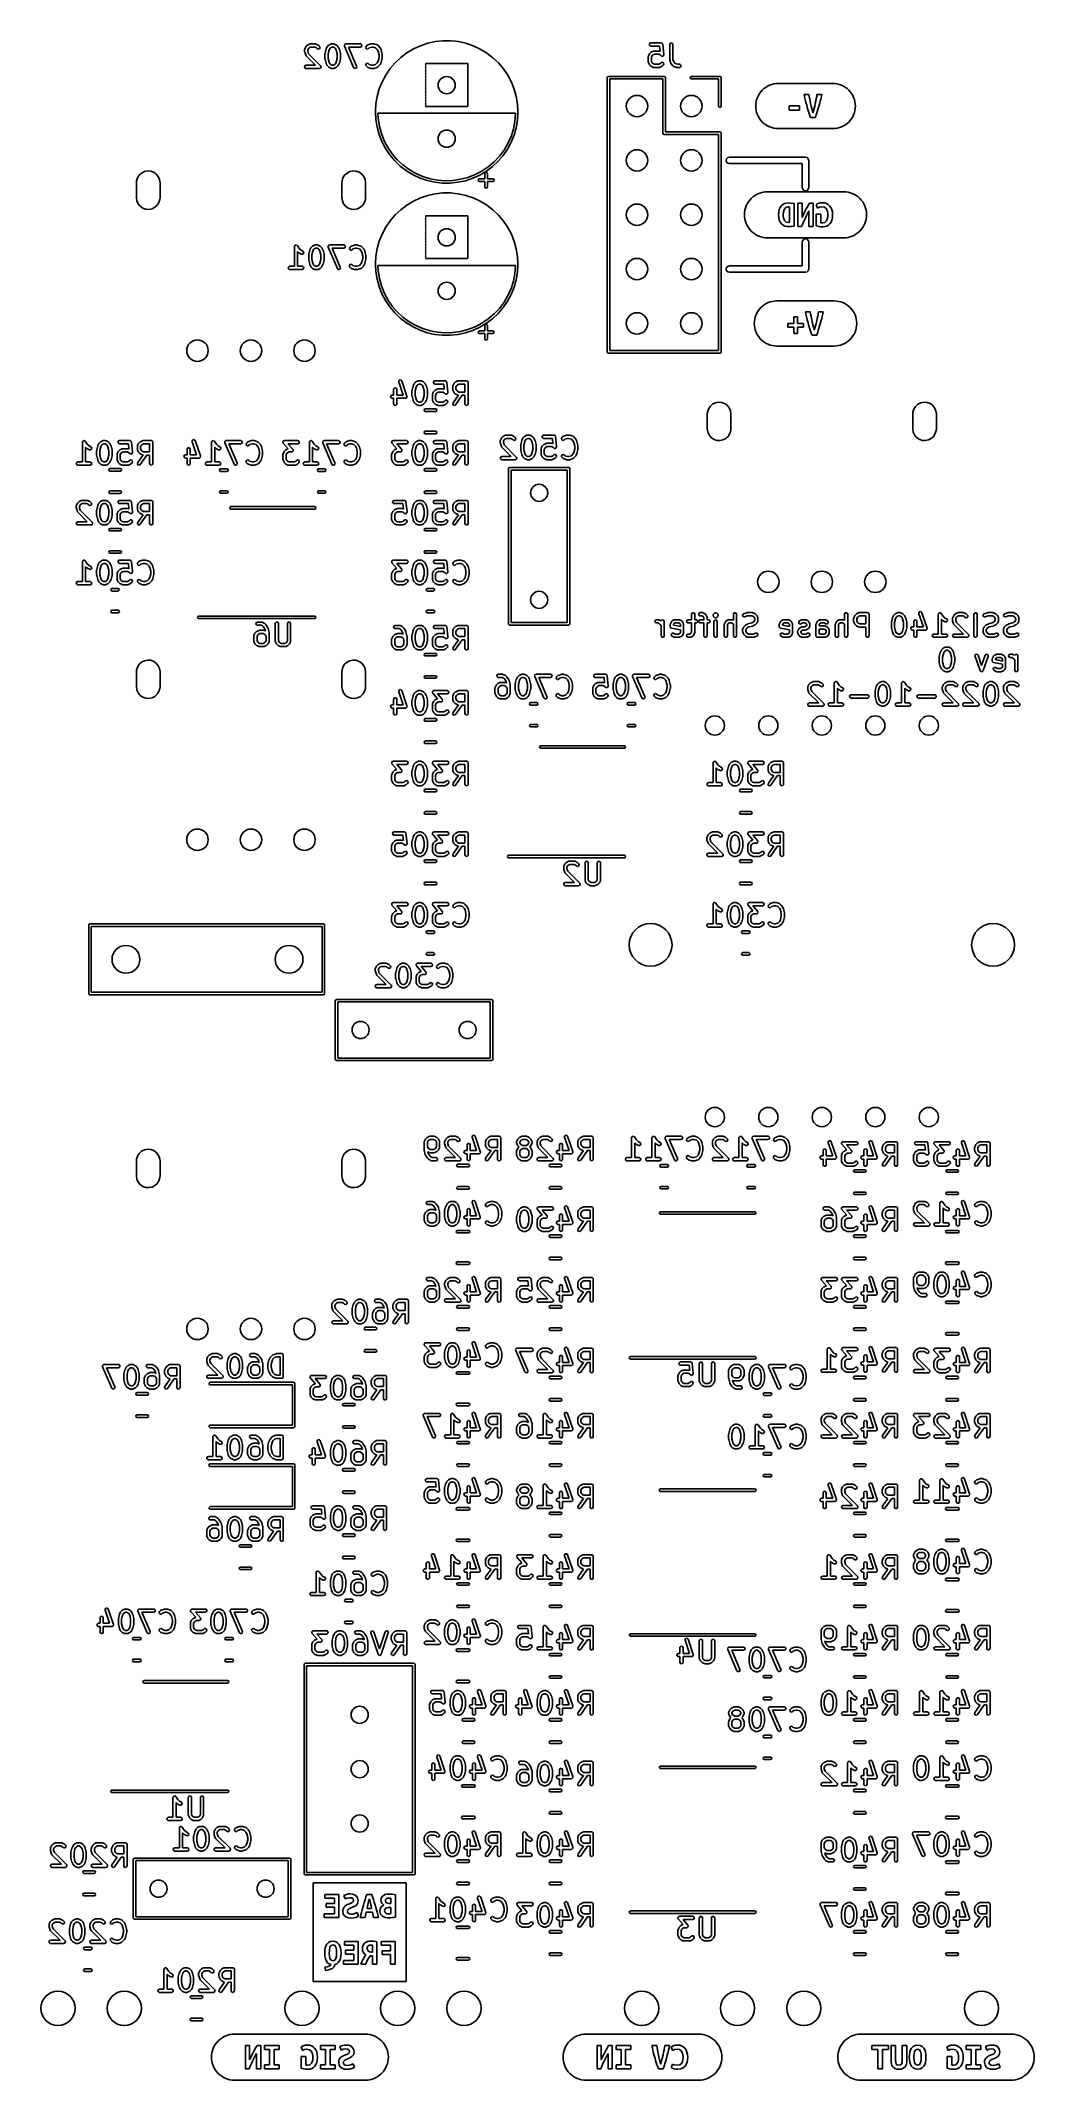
# Model space of a CAD drawing. Extents: x 123.3 to 169.7, y -142.3 to -47.
import ezdxf

# ---------------------------------------------------------------- set-up
doc = ezdxf.new("R2010")
doc.units = 0
doc.layers.add('BLACK', color=7, linetype='CONTINUOUS')

msp = doc.modelspace()

# ---------------------------------------------------------------- linework, layer by layer
at = {"layer": 'BLACK', "linetype": 'CONTINUOUS'}
for p, q in [((135.601, -47.3949), (135.605, -47.3692)), ((135.601, -47.4901), (135.601, -47.3949)), ((135.601, -47.4916), (135.601, -47.4901)), ((135.605, -47.5138), (135.601, -47.4916)), ((135.605, -47.3692), (135.608, -47.3658)), ((135.652, -47.6567), (135.605, -47.5138)), ((135.608, -47.3658), (135.609, -47.3613)), ((135.609, -47.3613), (135.656, -47.2661)), ((135.655, -47.6602), (135.652, -47.6567)), ((135.656, -47.2661), (135.67, -47.2481)), ((135.67, -47.2466), (135.718, -47.199)), ((135.67, -47.2481), (135.67, -47.2466)), ((135.718, -47.199), (135.736, -47.1861)), ((135.736, -47.1861), (135.738, -47.1849)), ((135.738, -47.1849), (135.833, -47.1373)), ((135.785, -47.344), (135.751, -47.4126)), ((135.751, -47.4126), (135.751, -47.4779)), ((135.751, -47.4779), (135.789, -47.5924)), ((135.816, -47.3136), (135.785, -47.344)), ((135.789, -47.5924), (136.348, -48.1513)), ((135.884, -47.2794), (135.816, -47.3136)), ((135.833, -47.1373), (135.858, -47.1299)), ((135.858, -47.1299), (135.862, -47.1309)), ((135.862, -47.1309), (135.866, -47.1294)), ((135.866, -47.1294), (136.104, -47.1294)), ((136.087, -47.2794), (135.884, -47.2794)), ((136.155, -47.3136), (136.087, -47.2794)), ((136.104, -47.1294), (136.13, -47.1339)), ((136.13, -47.1339), (136.134, -47.1368)), ((136.134, -47.1368), (136.138, -47.1373)), ((136.138, -47.1373), (136.233, -47.1849)), ((136.194, -47.3527), (136.155, -47.3136)), ((136.241, -47.3743), (136.194, -47.3527)), ((136.233, -47.1849), (136.251, -47.1983)), ((136.29, -47.3611), (136.241, -47.3743)), ((136.251, -47.1983), (136.253, -47.199)), ((136.253, -47.199), (136.3, -47.2466)), ((136.32, -47.319), (136.29, -47.3611)), ((136.3, -47.2466), (136.315, -47.2679)), ((136.315, -47.2679), (136.32, -47.319)), ((136.553, -47.5853), (136.556, -47.5706)), ((136.553, -47.8234), (136.553, -47.5853)), ((136.556, -47.5671), (136.603, -47.3767)), ((136.556, -47.5706), (136.556, -47.5671)), ((136.603, -47.3767), (136.608, -47.3648)), ((136.608, -47.3648), (136.609, -47.3613)), ((136.609, -47.3613), (136.656, -47.2661)), ((136.656, -47.2661), (136.67, -47.2481)), ((136.67, -47.2466), (136.718, -47.199)), ((136.67, -47.2481), (136.67, -47.2466)), ((136.747, -47.421), (136.703, -47.5946)), ((136.703, -47.5946), (136.703, -47.8142)), ((136.718, -47.199), (136.736, -47.1861)), ((136.736, -47.1861), (136.738, -47.1849)), ((136.738, -47.1849), (136.833, -47.1373)), ((136.785, -47.344), (136.747, -47.421)), ((136.816, -47.3136), (136.785, -47.344)), ((136.884, -47.2794), (136.816, -47.3136)), ((136.833, -47.1373), (136.858, -47.1299)), ((136.858, -47.1299), (136.862, -47.1309)), ((136.862, -47.1309), (136.866, -47.1294)), ((136.866, -47.1294), (136.962, -47.1294)), ((136.944, -47.2794), (136.884, -47.2794)), ((137.012, -47.3136), (136.944, -47.2794)), ((136.962, -47.1294), (136.987, -47.1339)), ((136.987, -47.1339), (136.991, -47.1368)), ((136.991, -47.1368), (136.995, -47.1373)), ((136.995, -47.1373), (137.09, -47.1849)), ((137.043, -47.344), (137.012, -47.3136)), ((137.081, -47.421), (137.043, -47.344)), ((137.125, -47.5946), (137.081, -47.421)), ((137.09, -47.1849), (137.108, -47.1983)), ((137.108, -47.1983), (137.11, -47.199)), ((137.11, -47.199), (137.158, -47.2466)), ((137.125, -47.8142), (137.125, -47.5946)), ((137.158, -47.2466), (137.17, -47.265)), ((137.17, -47.265), (137.172, -47.2661)), ((137.172, -47.2661), (137.219, -47.3613)), ((137.219, -47.3613), (137.223, -47.3737)), ((137.223, -47.3737), (137.225, -47.3767)), ((137.225, -47.3767), (137.272, -47.5671)), ((137.272, -47.5671), (137.274, -47.5821)), ((137.274, -47.5821), (137.275, -47.5853)), ((137.275, -47.5853), (137.275, -47.8234)), ((137.458, -47.2086), (137.461, -47.2001)), ((137.464, -47.2339), (137.458, -47.2086)), ((137.459, -47.1914), (137.468, -47.1762)), ((137.461, -47.2001), (137.459, -47.1914)), ((137.893, -48.2339), (137.464, -47.2339)), ((137.468, -47.1762), (137.473, -47.1595)), ((137.473, -47.1595), (137.48, -47.1546)), ((137.48, -47.1546), (137.485, -47.1469)), ((137.485, -47.1469), (137.501, -47.1409)), ((137.501, -47.1409), (137.516, -47.1314)), ((137.516, -47.1314), (137.525, -47.1324)), ((137.525, -47.1324), (137.533, -47.1294)), ((137.533, -47.1294), (138.2, -47.1294)), ((138.2, -47.2794), (137.647, -47.2794)), ((137.647, -47.2794), (138.031, -48.1748)), ((138.2, -47.1294), (138.225, -47.1339)), ((138.248, -47.2618), (138.2, -47.2794)), ((138.225, -47.1339), (138.265, -47.1669)), ((138.274, -47.2174), (138.248, -47.2618)), ((138.265, -47.1669), (138.274, -47.2174)), ((138.458, -47.2931), (138.48, -47.2466)), ((138.472, -47.3426), (138.458, -47.2931)), ((138.514, -47.3721), (138.472, -47.3426)), ((138.48, -47.2466), (138.528, -47.199)), ((138.565, -47.3676), (138.514, -47.3721)), ((138.528, -47.199), (138.549, -47.184)), ((138.549, -47.184), (138.553, -47.1836)), ((138.553, -47.1836), (138.557, -47.1808)), ((138.557, -47.1808), (138.7, -47.1332)), ((138.586, -47.3527), (138.565, -47.3676)), ((138.621, -47.3176), (138.586, -47.3527)), ((138.736, -47.2794), (138.621, -47.3176)), ((138.7, -47.1332), (138.722, -47.1299)), ((138.722, -47.1299), (138.724, -47.1294)), ((138.724, -47.1294), (138.819, -47.1294)), ((138.807, -47.2794), (138.736, -47.2794)), ((138.921, -47.3176), (138.807, -47.2794)), ((138.819, -47.1294), (138.841, -47.1333)), ((138.841, -47.1333), (138.842, -47.1332)), ((138.842, -47.1332), (138.985, -47.1808)), ((138.995, -47.3917), (138.921, -47.3176)), ((138.985, -47.1808), (139.008, -47.1933)), ((139.034, -47.4687), (138.995, -47.3917)), ((139.008, -47.1933), (139.011, -47.1971)), ((139.011, -47.1971), (139.015, -47.199)), ((139.015, -47.199), (139.11, -47.2942)), ((139.077, -47.6422), (139.034, -47.4687)), ((139.077, -47.7666), (139.077, -47.6422)), ((139.11, -47.2942), (139.123, -47.3126)), ((139.123, -47.3126), (139.124, -47.3137)), ((139.124, -47.3137), (139.172, -47.4089)), ((139.172, -47.4089), (139.175, -47.4213)), ((139.175, -47.4213), (139.177, -47.4243)), ((139.177, -47.4243), (139.225, -47.6148)), ((139.225, -47.6148), (139.226, -47.6297)), ((139.226, -47.6297), (139.227, -47.633)), ((139.227, -47.633), (139.227, -47.7758)), ((140.091, -47.7686), (140.378, -47.5513)), ((140.378, -47.5513), (140.687, -47.3663)), ((140.687, -47.3663), (141.014, -47.2158)), ((141.014, -47.2158), (141.356, -47.1016)), ((141.356, -47.1016), (141.708, -47.0248)), ((141.708, -47.0248), (142.066, -46.9866)), ((142.066, -46.9866), (142.426, -46.9872)), ((142.426, -46.9872), (142.642, -47.011)), ((142.642, -47.011), (142.642, -47.011)), ((142.642, -47.011), (142.642, -47.0111)), ((142.642, -47.0111), (142.784, -47.0267)), ((142.784, -47.0267), (143.136, -47.1047)), ((143.136, -47.1047), (143.477, -47.2201)), ((143.477, -47.2201), (143.803, -47.3718)), ((143.803, -47.3718), (144.112, -47.5578)), ((144.112, -47.5578), (144.398, -47.7761)), ((151.666, -47.6983), (151.714, -47.603)), ((151.707, -47.1474), (151.733, -47.1029)), ((151.716, -47.1979), (151.707, -47.1474)), ((151.714, -47.603), (151.727, -47.585)), ((151.755, -47.2309), (151.716, -47.1979)), ((151.727, -47.585), (151.728, -47.5835)), ((151.728, -47.5835), (151.776, -47.5359)), ((151.733, -47.1029), (151.781, -47.0854)), ((151.781, -47.2354), (151.755, -47.2309)), ((151.776, -47.5359), (151.794, -47.5231)), ((151.781, -47.0854), (152.257, -47.0854)), ((152.189, -47.2354), (151.781, -47.2354)), ((151.794, -47.5231), (151.795, -47.5219)), ((151.795, -47.5219), (151.89, -47.4743)), ((151.873, -47.6506), (151.843, -47.681)), ((151.942, -47.6163), (151.873, -47.6506)), ((151.89, -47.4743), (151.915, -47.4668)), ((151.915, -47.4668), (151.92, -47.4679)), ((151.92, -47.4679), (151.924, -47.4663)), ((151.924, -47.4663), (152.162, -47.4663)), ((152.144, -47.6163), (151.942, -47.6163)), ((152.213, -47.6506), (152.144, -47.6163)), ((152.162, -47.4663), (152.188, -47.4709)), ((152.188, -47.4709), (152.191, -47.4737)), ((152.214, -47.4836), (152.189, -47.2354)), ((152.191, -47.4737), (152.195, -47.4743)), ((152.195, -47.4743), (152.214, -47.4836)), ((152.252, -47.6896), (152.213, -47.6506)), ((152.257, -47.0854), (152.261, -47.0861)), ((152.261, -47.0861), (152.263, -47.0856)), ((152.263, -47.0856), (152.266, -47.0869)), ((152.266, -47.0869), (152.283, -47.0899)), ((152.283, -47.0899), (152.295, -47.1001)), ((152.295, -47.1001), (152.31, -47.1067)), ((152.31, -47.1067), (152.314, -47.1161)), ((152.314, -47.1161), (152.322, -47.1229)), ((152.322, -47.1229), (152.325, -47.1386)), ((152.325, -47.1386), (152.332, -47.1529)), ((152.332, -47.1529), (152.379, -47.6291)), ((152.377, -47.656), (152.363, -47.6766)), ((152.379, -47.6291), (152.377, -47.6551)), ((152.377, -47.6551), (152.377, -47.6555)), ((152.377, -47.6555), (152.377, -47.656)), ((152.658, -47.1604), (152.663, -47.1347)), ((152.658, -47.8747), (152.658, -47.1604)), ((152.663, -47.1347), (152.696, -47.0954)), ((152.696, -47.0954), (152.746, -47.0865)), ((152.746, -47.0865), (152.791, -47.1122)), ((152.791, -47.1122), (152.808, -47.1604)), ((152.808, -47.1604), (152.808, -47.8625)), ((135.602, -48.1914), (135.628, -48.1469)), ((135.611, -48.2419), (135.602, -48.1914)), ((135.65, -48.2749), (135.611, -48.2419)), ((135.628, -48.1469), (135.676, -48.1294)), ((135.676, -48.2794), (135.65, -48.2749)), ((135.656, -47.6646), (135.655, -47.6602)), ((135.67, -47.686), (135.656, -47.6646)), ((136.114, -48.1294), (135.67, -47.686)), ((135.676, -48.1294), (136.114, -48.1294)), ((136.295, -48.2794), (135.676, -48.2794)), ((136.316, -48.2717), (136.295, -48.2794)), ((136.338, -48.2658), (136.316, -48.2717)), ((136.34, -48.263), (136.338, -48.2658)), ((136.343, -48.2618), (136.34, -48.263)), ((136.354, -48.2423), (136.343, -48.2618)), ((136.348, -48.1513), (136.357, -48.1648)), ((136.367, -48.2238), (136.354, -48.2423)), ((136.357, -48.1648), (136.36, -48.1669)), ((136.36, -48.1669), (136.36, -48.1689)), ((136.36, -48.1689), (136.363, -48.1727)), ((136.363, -48.1727), (136.365, -48.1952)), ((136.365, -48.1952), (136.369, -48.2174)), ((136.369, -48.2174), (136.367, -48.2204)), ((136.367, -48.2204), (136.367, -48.2238)), ((136.554, -47.8267), (136.553, -47.8234)), ((136.556, -47.8416), (136.554, -47.8267)), ((136.603, -48.0321), (136.556, -47.8416)), ((136.605, -48.035), (136.603, -48.0321)), ((136.609, -48.0474), (136.605, -48.035)), ((136.656, -48.1427), (136.609, -48.0474)), ((136.658, -48.1438), (136.656, -48.1427)), ((136.67, -48.1622), (136.658, -48.1438)), ((136.718, -48.2098), (136.67, -48.1622)), ((136.703, -47.8142), (136.747, -47.9877)), ((136.72, -48.2105), (136.718, -48.2098)), ((136.738, -48.2238), (136.72, -48.2105)), ((136.833, -48.2715), (136.738, -48.2238)), ((136.747, -47.9877), (136.785, -48.0647)), ((136.785, -48.0647), (136.816, -48.0951)), ((136.816, -48.0951), (136.884, -48.1294)), ((136.837, -48.272), (136.833, -48.2715)), ((136.841, -48.2749), (136.837, -48.272)), ((136.866, -48.2794), (136.841, -48.2749)), ((136.962, -48.2794), (136.866, -48.2794)), ((136.884, -48.1294), (136.944, -48.1294)), ((136.944, -48.1294), (137.012, -48.0951)), ((136.966, -48.2778), (136.962, -48.2794)), ((136.97, -48.2789), (136.966, -48.2778)), ((136.995, -48.2715), (136.97, -48.2789)), ((137.09, -48.2238), (136.995, -48.2715)), ((137.012, -48.0951), (137.043, -48.0647)), ((137.043, -48.0647), (137.081, -47.9877)), ((137.081, -47.9877), (137.125, -47.8142)), ((137.092, -48.2227), (137.09, -48.2238)), ((137.11, -48.2098), (137.092, -48.2227)), ((137.158, -48.1622), (137.11, -48.2098)), ((137.172, -48.1427), (137.158, -48.1607)), ((137.158, -48.1607), (137.158, -48.1622)), ((137.219, -48.0474), (137.172, -48.1427)), ((137.22, -48.0439), (137.219, -48.0474)), ((137.225, -48.0321), (137.22, -48.0439)), ((137.272, -47.8416), (137.225, -48.0321)), ((137.275, -47.8234), (137.272, -47.8382)), ((137.272, -47.8382), (137.272, -47.8416)), ((137.928, -48.2713), (137.893, -48.2339)), ((137.979, -48.2774), (137.928, -48.2713)), ((138.022, -48.2493), (137.979, -48.2774)), ((138.037, -48.2002), (138.022, -48.2493)), ((138.031, -48.1748), (138.037, -48.2002)), ((138.461, -48.0897), (138.49, -48.0477)), ((138.465, -48.1408), (138.461, -48.0897)), ((138.48, -48.1622), (138.465, -48.1408)), ((138.528, -48.2098), (138.48, -48.1622)), ((138.49, -48.0477), (138.54, -48.0344)), ((138.532, -48.2117), (138.528, -48.2098)), ((138.534, -48.2155), (138.532, -48.2117)), ((138.557, -48.2279), (138.534, -48.2155)), ((138.54, -48.0344), (138.586, -48.0561)), ((138.7, -48.2755), (138.557, -48.2279)), ((138.586, -48.0561), (138.621, -48.0912)), ((138.621, -48.0912), (138.736, -48.1294)), ((138.701, -48.2755), (138.7, -48.2755)), ((138.724, -48.2794), (138.701, -48.2755)), ((138.819, -48.2794), (138.724, -48.2794)), ((138.736, -48.1294), (138.807, -48.1294)), ((138.807, -48.1294), (138.921, -48.0912)), ((138.82, -48.2788), (138.819, -48.2794)), ((138.842, -48.2755), (138.82, -48.2788)), ((138.985, -48.2279), (138.842, -48.2755)), ((138.921, -48.0912), (138.995, -48.0171)), ((138.989, -48.2251), (138.985, -48.2279)), ((138.993, -48.2247), (138.989, -48.2251)), ((139.015, -48.2098), (138.993, -48.2247)), ((138.995, -48.0171), (139.034, -47.9401)), ((139.11, -48.1146), (139.015, -48.2098)), ((139.034, -47.9401), (139.077, -47.7666)), ((139.111, -48.1131), (139.11, -48.1146)), ((139.124, -48.0951), (139.111, -48.1131)), ((139.172, -47.9998), (139.124, -48.0951)), ((139.177, -47.9845), (139.172, -47.9963)), ((139.172, -47.9963), (139.172, -47.9998)), ((139.225, -47.794), (139.177, -47.9845)), ((139.222, -48.9047), (139.392, -48.587)), ((139.227, -47.7758), (139.224, -47.7906)), ((139.224, -47.7906), (139.225, -47.794)), ((139.392, -48.587), (139.595, -48.2894)), ((139.595, -48.2894), (139.829, -48.0156)), ((139.829, -48.0156), (140.091, -47.7686)), ((141.252, -48.051), (141.26, -48.071)), ((143.228, -48.051), (141.252, -48.051)), ((141.26, -48.071), (141.252, -48.091)), ((141.252, -48.091), (141.26, -48.111)), ((141.26, -48.111), (141.252, -48.131)), ((141.252, -48.131), (141.26, -48.151)), ((141.26, -48.151), (141.252, -48.171)), ((141.252, -48.171), (141.26, -48.191)), ((141.26, -48.191), (141.252, -48.211)), ((141.252, -48.211), (141.26, -48.231)), ((141.26, -48.231), (141.252, -48.251)), ((141.252, -48.251), (141.26, -48.271)), ((141.26, -48.271), (141.252, -48.291)), ((141.252, -48.291), (141.26, -48.311)), ((141.26, -48.311), (141.252, -48.331)), ((141.252, -48.331), (141.26, -48.351)), ((141.26, -48.351), (141.252, -48.371)), ((141.252, -48.371), (141.26, -48.391)), ((141.26, -48.391), (141.252, -48.411)), ((141.252, -48.411), (141.26, -48.431)), ((141.26, -48.431), (141.252, -48.451)), ((141.252, -48.451), (141.26, -48.471)), ((141.26, -48.471), (141.252, -48.491)), ((141.252, -48.491), (141.26, -48.511)), ((141.26, -48.511), (141.252, -48.531)), ((141.252, -48.531), (141.26, -48.551)), ((141.26, -48.551), (141.252, -48.571)), ((141.252, -48.571), (141.26, -48.591)), ((141.26, -48.591), (141.252, -48.611)), ((143.22, -48.071), (143.228, -48.051)), ((143.228, -48.091), (143.22, -48.071)), ((143.22, -48.111), (143.228, -48.091)), ((143.228, -48.131), (143.22, -48.111)), ((143.22, -48.151), (143.228, -48.131)), ((143.228, -48.171), (143.22, -48.151)), ((143.22, -48.191), (143.228, -48.171)), ((143.228, -48.211), (143.22, -48.191)), ((143.22, -48.231), (143.228, -48.211)), ((143.228, -48.251), (143.22, -48.231)), ((143.22, -48.271), (143.228, -48.251)), ((143.228, -48.291), (143.22, -48.271)), ((143.22, -48.311), (143.228, -48.291)), ((143.228, -48.331), (143.22, -48.311)), ((143.22, -48.351), (143.228, -48.331)), ((143.228, -48.371), (143.22, -48.351)), ((143.22, -48.391), (143.228, -48.371)), ((143.228, -48.411), (143.22, -48.391)), ((143.22, -48.431), (143.228, -48.411)), ((143.228, -48.451), (143.22, -48.431)), ((143.22, -48.471), (143.228, -48.451)), ((143.228, -48.491), (143.22, -48.471)), ((143.22, -48.511), (143.228, -48.491)), ((143.228, -48.531), (143.22, -48.511)), ((143.22, -48.551), (143.228, -48.531)), ((143.228, -48.571), (143.22, -48.551)), ((143.22, -48.591), (143.228, -48.571)), ((143.228, -48.611), (143.22, -48.591)), ((144.398, -47.7761), (144.659, -48.024)), ((144.659, -48.024), (144.892, -48.2987)), ((144.892, -48.2987), (145.094, -48.5969)), ((145.094, -48.5969), (145.263, -48.9152)), ((151.658, -47.7318), (151.663, -47.7062)), ((151.658, -47.9699), (151.658, -47.7318)), ((151.66, -47.9741), (151.658, -47.9699)), ((151.659, -47.9785), (151.66, -47.9741)), ((151.666, -48.0034), (151.659, -47.9785)), ((151.663, -47.7062), (151.666, -47.7027)), ((151.666, -47.7027), (151.666, -47.6983)), ((151.714, -48.0987), (151.666, -48.0034)), ((151.715, -48.0998), (151.714, -48.0987)), ((151.728, -48.1182), (151.715, -48.0998)), ((151.776, -48.1658), (151.728, -48.1182)), ((151.777, -48.1665), (151.776, -48.1658)), ((151.795, -48.1798), (151.777, -48.1665)), ((151.89, -48.2275), (151.795, -48.1798)), ((151.843, -47.681), (151.808, -47.7495)), ((151.808, -47.7495), (151.808, -47.9522)), ((151.808, -47.9522), (151.843, -48.0207)), ((151.843, -48.0207), (151.873, -48.0511)), ((151.873, -48.0511), (151.942, -48.0854)), ((151.895, -48.228), (151.89, -48.2275)), ((151.898, -48.2309), (151.895, -48.228)), ((151.924, -48.2354), (151.898, -48.2309)), ((152.162, -48.2354), (151.924, -48.2354)), ((151.942, -48.0854), (152.144, -48.0854)), ((152.144, -48.0854), (152.213, -48.0511)), ((152.166, -48.2338), (152.162, -48.2354)), ((152.17, -48.2349), (152.166, -48.2338)), ((152.195, -48.2275), (152.17, -48.2349)), ((152.291, -48.1798), (152.195, -48.2275)), ((152.213, -48.0511), (152.252, -48.0121)), ((152.252, -47.6898), (152.252, -47.6896)), ((152.252, -47.6903), (152.252, -47.6898)), ((152.275, -47.7006), (152.252, -47.6903)), ((152.252, -48.0121), (152.273, -47.9972)), ((152.273, -47.9972), (152.324, -47.9927)), ((152.298, -47.7113), (152.275, -47.7006)), ((152.292, -48.1787), (152.291, -48.1798)), ((152.31, -48.1658), (152.292, -48.1787)), ((152.299, -47.7112), (152.298, -47.7113)), ((152.323, -47.7045), (152.299, -47.7114)), ((152.299, -47.7114), (152.299, -47.7112)), ((152.358, -48.1182), (152.31, -48.1658)), ((152.348, -47.698), (152.323, -47.7045)), ((152.324, -47.9927), (152.366, -48.0221)), ((152.349, -47.6975), (152.348, -47.6976)), ((152.348, -47.6976), (152.348, -47.698)), ((152.363, -47.6766), (152.349, -47.6975)), ((152.379, -48.0717), (152.358, -48.1182)), ((152.366, -48.0221), (152.379, -48.0717)), ((152.659, -47.8762), (152.658, -47.8747)), ((152.662, -47.8984), (152.659, -47.8762)), ((152.71, -48.0412), (152.662, -47.8984)), ((152.713, -48.0448), (152.71, -48.0412)), ((152.713, -48.0492), (152.713, -48.0448)), ((152.728, -48.0706), (152.713, -48.0492)), ((152.823, -48.1658), (152.728, -48.0706)), ((152.808, -47.8625), (152.847, -47.977)), ((152.827, -48.1677), (152.823, -48.1658)), ((152.83, -48.1715), (152.827, -48.1677)), ((152.852, -48.1839), (152.83, -48.1715)), ((152.847, -47.977), (152.917, -48.0472)), ((152.995, -48.2315), (152.852, -48.1839)), ((152.917, -48.0472), (153.031, -48.0854)), ((152.997, -48.2315), (152.995, -48.2315)), ((153.019, -48.2354), (152.997, -48.2315)), ((153.114, -48.2354), (153.019, -48.2354)), ((153.031, -48.0854), (153.114, -48.0854)), ((153.114, -48.0854), (153.14, -48.0899)), ((153.162, -48.2178), (153.114, -48.2354)), ((153.14, -48.0899), (153.179, -48.1229)), ((153.188, -48.1734), (153.162, -48.2178)), ((153.179, -48.1229), (153.188, -48.1734)), ((138.99, -49.5856), (139.088, -49.2389)), ((139.088, -49.2389), (139.222, -48.9047)), ((141.252, -48.611), (141.26, -48.631)), ((141.26, -48.631), (141.252, -48.651)), ((141.252, -48.651), (141.26, -48.671)), ((141.26, -48.671), (141.252, -48.691)), ((141.252, -48.691), (141.26, -48.711)), ((141.26, -48.711), (141.252, -48.731)), ((141.252, -48.731), (141.26, -48.751)), ((141.26, -48.751), (141.252, -48.771)), ((141.252, -48.771), (141.26, -48.791)), ((141.26, -48.791), (141.252, -48.811)), ((141.252, -48.811), (141.26, -48.831)), ((141.26, -48.831), (141.252, -48.851)), ((141.252, -48.851), (141.26, -48.871)), ((141.26, -48.871), (141.252, -48.891)), ((141.252, -48.891), (141.26, -48.911)), ((141.26, -48.911), (141.252, -48.931)), ((141.252, -48.931), (141.26, -48.951)), ((141.26, -48.951), (141.252, -48.971)), ((141.252, -48.971), (141.26, -48.991)), ((141.26, -48.991), (141.252, -49.011)), ((141.252, -49.011), (141.26, -49.031)), ((141.26, -49.031), (141.252, -49.051)), ((141.252, -49.051), (141.26, -49.071)), ((141.26, -49.071), (141.252, -49.091)), ((141.252, -49.091), (141.26, -49.111)), ((141.26, -49.111), (141.252, -49.131)), ((141.252, -49.131), (141.26, -49.151)), ((141.26, -49.151), (141.252, -49.171)), ((141.252, -49.171), (141.26, -49.191)), ((141.26, -49.191), (141.252, -49.211)), ((141.252, -49.211), (141.26, -49.231)), ((141.26, -49.231), (141.252, -49.251)), ((141.252, -49.251), (141.26, -49.271)), ((141.26, -49.271), (141.252, -49.291)), ((141.252, -49.291), (141.26, -49.311)), ((141.26, -49.311), (141.252, -49.331)), ((141.252, -49.331), (141.26, -49.351)), ((141.26, -49.351), (141.252, -49.371)), ((141.252, -49.371), (141.26, -49.391)), ((141.26, -49.391), (141.252, -49.411)), ((141.252, -49.411), (141.26, -49.431)), ((141.26, -49.431), (141.252, -49.451)), ((141.252, -49.451), (141.26, -49.471)), ((141.26, -49.471), (141.252, -49.491)), ((141.252, -49.491), (141.26, -49.511)), ((141.26, -49.511), (141.252, -49.531)), ((141.252, -49.531), (141.26, -49.551)), ((141.26, -49.551), (141.252, -49.571)), ((143.22, -48.631), (143.228, -48.611)), ((143.228, -48.651), (143.22, -48.631)), ((143.22, -48.671), (143.228, -48.651)), ((143.228, -48.691), (143.22, -48.671)), ((143.22, -48.711), (143.228, -48.691)), ((143.228, -48.731), (143.22, -48.711)), ((143.22, -48.751), (143.228, -48.731)), ((143.228, -48.771), (143.22, -48.751)), ((143.22, -48.791), (143.228, -48.771)), ((143.228, -48.811), (143.22, -48.791)), ((143.22, -48.831), (143.228, -48.811)), ((143.228, -48.851), (143.22, -48.831)), ((143.22, -48.871), (143.228, -48.851)), ((143.228, -48.891), (143.22, -48.871)), ((143.22, -48.911), (143.228, -48.891)), ((143.228, -48.931), (143.22, -48.911)), ((143.22, -48.951), (143.228, -48.931)), ((143.228, -48.971), (143.22, -48.951)), ((143.22, -48.991), (143.228, -48.971)), ((143.228, -49.011), (143.22, -48.991)), ((143.22, -49.031), (143.228, -49.011)), ((143.228, -49.051), (143.22, -49.031)), ((143.22, -49.071), (143.228, -49.051)), ((143.228, -49.091), (143.22, -49.071)), ((143.22, -49.111), (143.228, -49.091)), ((143.228, -49.131), (143.22, -49.111)), ((143.22, -49.151), (143.228, -49.131)), ((143.228, -49.171), (143.22, -49.151)), ((143.22, -49.191), (143.228, -49.171)), ((143.228, -49.211), (143.22, -49.191)), ((143.22, -49.231), (143.228, -49.211)), ((143.228, -49.251), (143.22, -49.231)), ((143.22, -49.271), (143.228, -49.251)), ((143.228, -49.291), (143.22, -49.271)), ((143.22, -49.311), (143.228, -49.291)), ((143.228, -49.331), (143.22, -49.311)), ((143.22, -49.351), (143.228, -49.331)), ((143.228, -49.371), (143.22, -49.351)), ((143.22, -49.391), (143.228, -49.371)), ((143.228, -49.411), (143.22, -49.391)), ((143.22, -49.431), (143.228, -49.411)), ((143.228, -49.451), (143.22, -49.431)), ((143.22, -49.471), (143.228, -49.451)), ((143.228, -49.491), (143.22, -49.471)), ((143.22, -49.511), (143.228, -49.491)), ((143.228, -49.531), (143.22, -49.511)), ((143.22, -49.551), (143.228, -49.531)), ((143.228, -49.571), (143.22, -49.551)), ((145.263, -48.9152), (145.396, -49.2499)), ((145.396, -49.2499), (145.492, -49.5969)), ((149.74, -48.708), (149.758, -48.6656)), ((149.74, -61.528), (149.74, -48.708)), ((149.758, -48.6656), (149.8, -48.648)), ((149.8, -48.648), (152.4, -48.648)), ((149.86, -48.768), (149.86, -61.468)), ((152.34, -48.768), (149.86, -48.768)), ((152.34, -51.308), (152.34, -48.768)), ((152.4, -48.648), (152.442, -48.6656)), ((152.442, -48.6656), (152.46, -48.708)), ((152.46, -48.708), (152.46, -51.248)), ((153.61, -48.708), (153.628, -48.6656)), ((153.628, -48.7504), (153.61, -48.708)), ((153.628, -48.6656), (153.67, -48.648)), ((153.67, -48.768), (153.628, -48.7504)), ((153.67, -48.648), (155, -48.648)), ((154.94, -48.768), (153.67, -48.768)), ((154.94, -50.038), (154.94, -48.768)), ((155, -48.648), (155.042, -48.6656)), ((155.042, -48.6656), (155.06, -48.708)), ((155.06, -48.708), (155.06, -50.038)), ((156.755, -49.635), (156.8, -49.5416)), ((156.8, -49.5416), (156.853, -49.4529)), ((156.853, -49.4529), (156.914, -49.3699)), ((156.914, -49.3699), (156.984, -49.2933)), ((156.984, -49.2933), (157.06, -49.2239)), ((157.06, -49.2239), (157.143, -49.1624)), ((157.143, -49.1624), (157.232, -49.1093)), ((157.232, -49.1093), (157.325, -49.0651)), ((157.325, -49.0651), (157.423, -49.0303)), ((157.423, -49.0303), (157.523, -49.0051)), ((157.523, -49.0051), (157.625, -48.99)), ((157.625, -48.99), (157.728, -48.9849)), ((157.728, -48.9849), (160.28, -48.9849)), ((159.163, -49.4975), (158.938, -49.4975)), ((158.938, -49.4975), (158.961, -49.6084)), ((159.179, -49.5883), (159.163, -49.4975)), ((159.54, -49.4975), (159.527, -49.5881)), ((159.767, -49.4975), (159.54, -49.4975)), ((159.747, -49.5953), (159.767, -49.4975)), ((160.28, -48.9849), (160.383, -48.99)), ((160.383, -48.99), (160.485, -49.0051)), ((160.485, -49.0051), (160.585, -49.0303)), ((160.585, -49.0303), (160.683, -49.0651)), ((160.683, -49.0651), (160.776, -49.1093)), ((160.776, -49.1093), (160.865, -49.1624)), ((160.865, -49.1624), (160.948, -49.2239)), ((160.948, -49.2239), (161.024, -49.2933)), ((161.024, -49.2933), (161.094, -49.3699)), ((161.094, -49.3699), (161.155, -49.4529)), ((161.155, -49.4529), (161.208, -49.5416)), ((161.208, -49.5416), (161.253, -49.635)), ((138.91, -50.3004), (138.912, -50.2671)), ((138.928, -50.6601), (138.91, -50.3004)), ((138.912, -50.2671), (138.931, -49.9408)), ((138.931, -49.9408), (138.99, -49.5856)), ((139.03, -50.372), (139.04, -50.6257)), ((145.454, -50.372), (139.03, -50.372)), ((141.252, -49.571), (141.26, -49.591)), ((141.26, -49.591), (141.252, -49.6115)), ((141.252, -49.6115), (141.26, -49.632)), ((141.26, -49.632), (141.252, -49.652)), ((141.252, -49.652), (141.26, -49.672)), ((141.26, -49.672), (141.252, -49.692)), ((141.252, -49.692), (141.26, -49.712)), ((141.26, -49.712), (141.252, -49.732)), ((141.252, -49.732), (141.26, -49.752)), ((141.26, -49.752), (141.252, -49.772)), ((141.252, -49.772), (141.26, -49.792)), ((141.26, -49.792), (141.252, -49.812)), ((141.252, -49.812), (141.26, -49.832)), ((141.26, -49.832), (141.252, -49.852)), ((141.252, -49.852), (141.26, -49.872)), ((141.26, -49.872), (141.252, -49.892)), ((141.252, -49.892), (141.26, -49.912)), ((141.26, -49.912), (141.252, -49.932)), ((141.252, -49.932), (141.26, -49.952)), ((141.26, -49.952), (141.252, -49.972)), ((141.252, -49.972), (141.26, -49.992)), ((141.26, -49.992), (141.252, -50.012)), ((141.252, -50.012), (141.26, -50.032)), ((141.26, -50.032), (141.252, -50.052)), ((141.252, -50.052), (143.228, -50.052)), ((143.22, -49.591), (143.228, -49.571)), ((143.228, -49.6115), (143.22, -49.591)), ((143.22, -49.632), (143.228, -49.6115)), ((143.228, -49.652), (143.22, -49.632)), ((143.22, -49.672), (143.228, -49.652)), ((143.228, -49.692), (143.22, -49.672)), ((143.22, -49.712), (143.228, -49.692)), ((143.228, -49.732), (143.22, -49.712)), ((143.22, -49.752), (143.228, -49.732)), ((143.228, -49.772), (143.22, -49.752)), ((143.22, -49.792), (143.228, -49.772)), ((143.228, -49.812), (143.22, -49.792)), ((143.22, -49.832), (143.228, -49.812)), ((143.228, -49.852), (143.22, -49.832)), ((143.22, -49.872), (143.228, -49.852)), ((143.228, -49.892), (143.22, -49.872)), ((143.22, -49.912), (143.228, -49.892)), ((143.228, -49.932), (143.22, -49.912)), ((143.22, -49.952), (143.228, -49.932)), ((143.228, -49.972), (143.22, -49.952)), ((143.22, -49.992), (143.228, -49.972)), ((143.228, -50.012), (143.22, -49.992)), ((143.22, -50.032), (143.228, -50.012)), ((143.228, -50.052), (143.22, -50.032)), ((145.424, -50.7595), (145.454, -50.4018)), ((145.454, -50.4018), (145.454, -50.372)), ((145.492, -49.5969), (145.551, -49.9524)), ((145.57, -50.3352), (145.548, -50.6947)), ((145.551, -49.9524), (145.57, -50.312)), ((145.57, -50.312), (145.57, -50.3352)), ((154.958, -50.0804), (154.94, -50.038)), ((155, -50.098), (154.958, -50.0804)), ((155.042, -50.0804), (155, -50.098)), ((155.06, -50.038), (155.042, -50.0804)), ((156.675, -50.038), (156.68, -49.9348)), ((156.68, -50.1412), (156.675, -50.038)), ((156.68, -49.9348), (156.695, -49.8326)), ((156.695, -50.2434), (156.68, -50.1412)), ((156.695, -49.8326), (156.721, -49.7323)), ((156.721, -50.3437), (156.695, -50.2434)), ((156.721, -49.7323), (156.755, -49.635)), ((156.755, -50.441), (156.721, -50.3437)), ((156.8, -50.5344), (156.755, -50.441)), ((158.241, -50.0249), (158.241, -50.2362)), ((158.719, -50.0249), (158.241, -50.0249)), ((158.241, -50.2362), (158.719, -50.2362)), ((158.719, -50.2362), (158.719, -50.0249)), ((158.961, -49.6084), (158.989, -49.7315)), ((158.989, -49.7315), (159.022, -49.864)), ((159.022, -49.864), (159.059, -50.0031)), ((159.059, -50.0031), (159.086, -50.0985)), ((159.086, -50.0985), (159.115, -50.1952)), ((159.115, -50.1952), (159.145, -50.293)), ((159.145, -50.293), (159.177, -50.3903)), ((159.177, -50.3903), (159.21, -50.4854)), ((159.198, -49.6931), (159.179, -49.5883)), ((159.22, -49.8064), (159.198, -49.6931)), ((159.21, -50.4854), (159.243, -50.5785)), ((159.243, -49.9227), (159.22, -49.8064)), ((159.269, -50.0397), (159.243, -49.9227)), ((159.296, -50.155), (159.269, -50.0397)), ((159.324, -50.263), (159.296, -50.155)), ((159.352, -50.3584), (159.324, -50.263)), ((159.38, -50.2617), (159.352, -50.3584)), ((159.408, -50.1533), (159.38, -50.2617)), ((159.436, -50.038), (159.408, -50.1533)), ((159.462, -49.921), (159.436, -50.038)), ((159.487, -49.8049), (159.462, -49.921)), ((159.465, -50.5785), (159.508, -50.4501)), ((159.509, -49.6922), (159.487, -49.8049)), ((159.508, -50.4501), (159.554, -50.306)), ((159.527, -49.5881), (159.509, -49.6922)), ((159.554, -50.306), (159.585, -50.2049)), ((159.585, -50.2049), (159.615, -50.1039)), ((159.615, -50.1039), (159.643, -50.0031)), ((159.643, -50.0031), (159.67, -49.9042)), ((159.67, -49.9042), (159.695, -49.809)), ((159.695, -49.809), (159.718, -49.7176)), ((159.718, -49.7176), (159.747, -49.5953)), ((161.253, -50.441), (161.208, -50.5344)), ((161.253, -49.635), (161.287, -49.7323)), ((161.287, -50.3437), (161.253, -50.441)), ((161.287, -49.7323), (161.313, -49.8326)), ((161.313, -50.2434), (161.287, -50.3437)), ((161.313, -49.8326), (161.328, -49.9348)), ((161.328, -50.1412), (161.313, -50.2434)), ((161.328, -49.9348), (161.333, -50.038)), ((161.333, -50.038), (161.328, -50.1412)), ((138.985, -51.0157), (138.928, -50.6601)), ((139.08, -51.3631), (138.985, -51.0157)), ((139.04, -50.6257), (139.095, -50.9804)), ((139.212, -51.6982), (139.08, -51.3631)), ((139.095, -50.9804), (139.189, -51.3268)), ((139.189, -51.3268), (139.321, -51.6606)), ((145.1, -51.7816), (145.246, -51.4537)), ((145.246, -51.4537), (145.354, -51.1116)), ((145.389, -51.3961), (145.253, -51.7298)), ((145.354, -51.1116), (145.424, -50.7595)), ((145.487, -51.0498), (145.389, -51.3961)), ((145.548, -50.6947), (145.487, -51.0498)), ((152.358, -51.3504), (152.34, -51.308)), ((152.4, -51.368), (152.358, -51.3504)), ((154.94, -51.368), (152.4, -51.368)), ((152.46, -51.248), (155, -51.248)), ((154.94, -61.468), (154.94, -51.368)), ((155, -51.248), (155.042, -51.2656)), ((155.042, -51.2656), (155.06, -51.308)), ((155.06, -51.308), (155.06, -61.528)), ((156.853, -50.6231), (156.8, -50.5344)), ((156.914, -50.7061), (156.853, -50.6231)), ((156.984, -50.7826), (156.914, -50.7061)), ((157.06, -50.8521), (156.984, -50.7826)), ((157.143, -50.9136), (157.06, -50.8521)), ((157.232, -50.9667), (157.143, -50.9136)), ((157.325, -51.0109), (157.232, -50.9667)), ((157.423, -51.0457), (157.325, -51.0109)), ((157.523, -51.0709), (157.423, -51.0457)), ((157.625, -51.086), (157.523, -51.0709)), ((157.728, -51.0911), (157.625, -51.086)), ((160.28, -51.0911), (157.728, -51.0911)), ((159.243, -50.5785), (159.465, -50.5785)), ((160.383, -51.086), (160.28, -51.0911)), ((160.485, -51.0709), (160.383, -51.086)), ((160.585, -51.0457), (160.485, -51.0709)), ((160.683, -51.0109), (160.585, -51.0457)), ((160.776, -50.9667), (160.683, -51.0109)), ((160.865, -50.9136), (160.776, -50.9667)), ((160.948, -50.8521), (160.865, -50.9136)), ((161.024, -50.7826), (160.948, -50.8521)), ((161.094, -50.7061), (161.024, -50.7826)), ((161.155, -50.6231), (161.094, -50.7061)), ((161.208, -50.5344), (161.155, -50.6231)), ((139.38, -52.0171), (139.212, -51.6982)), ((139.321, -51.6606), (139.49, -51.9775)), ((139.581, -52.316), (139.38, -52.0171)), ((139.49, -51.9775), (139.693, -52.2737)), ((139.813, -52.5915), (139.581, -52.316)), ((139.693, -52.2737), (139.927, -52.5454)), ((144.457, -52.6403), (144.703, -52.3786)), ((144.878, -52.3438), (144.643, -52.6168)), ((144.703, -52.3786), (144.918, -52.0912)), ((145.082, -52.047), (144.878, -52.3438)), ((144.918, -52.0912), (145.1, -51.7816)), ((145.253, -51.7298), (145.082, -52.047)), ((127.794, -53.3943), (127.872, -53.2674)), ((127.872, -53.2674), (127.982, -53.1664)), ((127.982, -53.1664), (128.115, -53.0986)), ((128.115, -53.0986), (128.261, -53.0691)), ((128.261, -53.0691), (128.41, -53.08)), ((128.41, -53.08), (128.551, -53.1306)), ((128.551, -53.1306), (128.673, -53.2171)), ((128.673, -53.2171), (128.766, -53.3331)), ((128.766, -53.3331), (128.826, -53.4701)), ((137.394, -53.3943), (137.472, -53.2674)), ((137.472, -53.2674), (137.582, -53.1664)), ((137.582, -53.1664), (137.715, -53.0986)), ((137.715, -53.0986), (137.861, -53.0691)), ((137.861, -53.0691), (138.01, -53.08)), ((138.01, -53.08), (138.151, -53.1306)), ((138.151, -53.1306), (138.273, -53.2171)), ((138.273, -53.2171), (138.366, -53.3331)), ((138.366, -53.3331), (138.426, -53.4701)), ((140.073, -52.8404), (139.813, -52.5915)), ((139.927, -52.5454), (140.191, -52.7892)), ((140.359, -53.0596), (140.073, -52.8404)), ((140.191, -52.7892), (140.48, -53.0022)), ((140.666, -53.2467), (140.359, -53.0596)), ((140.48, -53.0022), (140.79, -53.1817)), ((140.993, -53.3995), (140.666, -53.2467)), ((140.79, -53.1817), (141.119, -53.3254)), ((141.119, -53.3254), (141.462, -53.4316)), ((142.886, -53.4614), (143.234, -53.3697)), ((143.234, -53.3697), (143.568, -53.2399)), ((143.783, -53.2631), (143.455, -53.4124)), ((143.568, -53.2399), (143.886, -53.0736)), ((144.092, -53.0792), (143.783, -53.2631)), ((143.886, -53.0736), (144.184, -52.8729)), ((144.019, -53.1822), (144.037, -53.1398)), ((144.019, -53.4372), (144.019, -53.1822)), ((144.037, -53.1398), (144.079, -53.1222)), ((144.079, -53.1222), (144.121, -53.1398)), ((144.38, -52.8629), (144.092, -53.0792)), ((144.121, -53.1398), (144.139, -53.1822)), ((144.139, -53.1822), (144.139, -53.4372)), ((144.184, -52.8729), (144.457, -52.6403)), ((144.643, -52.6168), (144.38, -52.8629)), ((155.298, -52.578), (155.318, -52.503)), ((155.318, -52.653), (155.298, -52.578)), ((155.318, -52.503), (155.373, -52.4481)), ((155.373, -52.7079), (155.318, -52.653)), ((155.373, -52.4481), (155.448, -52.428)), ((155.448, -52.728), (155.373, -52.7079)), ((155.448, -52.428), (159.004, -52.428)), ((158.854, -52.728), (155.448, -52.728)), ((158.854, -53.848), (158.854, -52.728)), ((159.004, -52.428), (159.079, -52.4481)), ((159.079, -52.4481), (159.134, -52.503)), ((159.134, -52.503), (159.154, -52.578)), ((159.154, -52.578), (159.154, -53.848)), ((127.746, -53.618), (127.752, -53.5377)), ((127.746, -54.318), (127.746, -53.618)), ((127.766, -54.4659), (127.746, -54.318)), ((127.752, -53.5377), (127.794, -53.3943)), ((128.826, -53.4701), (128.846, -53.618)), ((128.846, -54.318), (128.84, -54.3983)), ((128.846, -53.618), (128.846, -54.318)), ((137.346, -53.618), (137.352, -53.5377)), ((137.346, -54.318), (137.346, -53.618)), ((137.366, -54.4659), (137.346, -54.318)), ((137.352, -53.5377), (137.394, -53.3943)), ((138.426, -53.4701), (138.446, -53.618)), ((138.446, -54.318), (138.44, -54.3983)), ((138.446, -53.618), (138.446, -54.318)), ((140.687, -54.4783), (141.014, -54.3278)), ((141.333, -53.5162), (140.993, -53.3995)), ((141.014, -54.3278), (141.356, -54.2136)), ((141.685, -53.5954), (141.333, -53.5162)), ((141.356, -54.2136), (141.708, -54.1368)), ((141.462, -53.4316), (141.815, -53.4988)), ((142.043, -53.6361), (141.685, -53.5954)), ((141.708, -54.1368), (142.066, -54.0986)), ((141.815, -53.4988), (142.173, -53.5264)), ((142.403, -53.638), (142.043, -53.6361)), ((142.066, -54.0986), (142.426, -54.0992)), ((142.173, -53.5264), (142.531, -53.5138)), ((142.761, -53.601), (142.403, -53.638)), ((142.426, -54.0992), (142.642, -54.123)), ((142.531, -53.5138), (142.886, -53.4614)), ((142.642, -54.123), (142.642, -54.123)), ((142.642, -54.123), (142.642, -54.1231)), ((142.642, -54.1231), (142.784, -54.1387)), ((143.113, -53.5255), (142.761, -53.601)), ((142.784, -54.1387), (143.136, -54.2167)), ((143.455, -53.4124), (143.113, -53.5255)), ((143.136, -54.2167), (143.477, -54.3321)), ((143.704, -53.4972), (143.722, -53.4548)), ((143.722, -53.5397), (143.704, -53.4972)), ((143.722, -53.4548), (143.764, -53.4372)), ((143.764, -53.5572), (143.722, -53.5397)), ((143.764, -53.4372), (144.019, -53.4372)), ((144.019, -53.5572), (143.764, -53.5572)), ((144.019, -53.8122), (144.019, -53.5572)), ((144.037, -53.8547), (144.019, -53.8122)), ((144.079, -53.8722), (144.037, -53.8547)), ((144.121, -53.8547), (144.079, -53.8722)), ((144.139, -53.8122), (144.121, -53.8547)), ((144.139, -53.4372), (144.394, -53.4372)), ((144.394, -53.5572), (144.139, -53.5572)), ((144.139, -53.5572), (144.139, -53.8122)), ((144.394, -53.4372), (144.436, -53.4548)), ((144.436, -53.5397), (144.394, -53.5572)), ((144.436, -53.4548), (144.454, -53.4972)), ((144.454, -53.4972), (144.436, -53.5397)), ((156.468, -54.3567), (156.546, -54.2857)), ((156.546, -54.2857), (156.631, -54.2228)), ((156.631, -54.2228), (156.721, -54.1685)), ((156.721, -54.1685), (156.817, -54.1233)), ((156.817, -54.1233), (156.916, -54.0877)), ((156.916, -54.0877), (157.019, -54.062)), ((157.019, -54.062), (157.123, -54.0465)), ((157.123, -54.0465), (157.229, -54.0413)), ((157.229, -54.0413), (160.779, -54.0413)), ((158.874, -53.923), (158.854, -53.848)), ((158.929, -53.9779), (158.874, -53.923)), ((159.004, -53.998), (158.929, -53.9779)), ((159.079, -53.9779), (159.004, -53.998)), ((159.134, -53.923), (159.079, -53.9779)), ((159.154, -53.848), (159.134, -53.923)), ((160.779, -54.0413), (160.885, -54.0465)), ((160.885, -54.0465), (160.989, -54.062)), ((160.989, -54.062), (161.092, -54.0877)), ((161.092, -54.0877), (161.191, -54.1233)), ((161.191, -54.1233), (161.287, -54.1685)), ((161.287, -54.1685), (161.377, -54.2228)), ((161.377, -54.2228), (161.462, -54.2857)), ((161.462, -54.2857), (161.54, -54.3567)), ((127.826, -54.6029), (127.766, -54.4659)), ((127.919, -54.7189), (127.826, -54.6029)), ((128.041, -54.8054), (127.919, -54.7189)), ((128.182, -54.856), (128.041, -54.8054)), ((128.331, -54.8669), (128.182, -54.856)), ((128.477, -54.8374), (128.331, -54.8669)), ((128.61, -54.7696), (128.477, -54.8374)), ((128.72, -54.6686), (128.61, -54.7696)), ((128.798, -54.5417), (128.72, -54.6686)), ((128.84, -54.3983), (128.798, -54.5417)), ((137.426, -54.6029), (137.366, -54.4659)), ((137.519, -54.7189), (137.426, -54.6029)), ((137.641, -54.8054), (137.519, -54.7189)), ((137.782, -54.856), (137.641, -54.8054)), ((137.931, -54.8669), (137.782, -54.856)), ((138.077, -54.8374), (137.931, -54.8669)), ((138.21, -54.7696), (138.077, -54.8374)), ((138.32, -54.6686), (138.21, -54.7696)), ((138.398, -54.5417), (138.32, -54.6686)), ((138.44, -54.3983), (138.398, -54.5417)), ((139.595, -55.4014), (139.829, -55.1276)), ((139.829, -55.1276), (140.091, -54.8806)), ((140.091, -54.8806), (140.378, -54.6633)), ((140.378, -54.6633), (140.687, -54.4783)), ((141.252, -55.163), (141.26, -55.183)), ((143.228, -55.163), (141.252, -55.163)), ((141.26, -55.183), (141.252, -55.203)), ((141.252, -55.203), (141.26, -55.223)), ((141.26, -55.223), (141.252, -55.243)), ((141.252, -55.243), (141.26, -55.263)), ((141.26, -55.263), (141.252, -55.283)), ((143.22, -55.183), (143.228, -55.163)), ((143.228, -55.203), (143.22, -55.183)), ((143.22, -55.223), (143.228, -55.203)), ((143.228, -55.243), (143.22, -55.223)), ((143.22, -55.263), (143.228, -55.243)), ((143.228, -55.283), (143.22, -55.263)), ((143.477, -54.3321), (143.803, -54.4838)), ((143.803, -54.4838), (144.112, -54.6698)), ((144.112, -54.6698), (144.398, -54.8881)), ((144.398, -54.8881), (144.659, -55.136)), ((144.659, -55.136), (144.892, -55.4107)), ((156.152, -55.118), (156.157, -55.0125)), ((156.157, -55.2235), (156.152, -55.118)), ((156.157, -55.0125), (156.173, -54.908)), ((156.173, -55.328), (156.157, -55.2235)), ((156.173, -54.908), (156.199, -54.8055)), ((156.199, -54.8055), (156.234, -54.706)), ((156.234, -54.706), (156.279, -54.6105)), ((156.279, -54.6105), (156.334, -54.5198)), ((156.334, -54.5198), (156.397, -54.435)), ((156.397, -54.435), (156.468, -54.3567)), ((157.75, -54.982), (157.741, -55.118)), ((157.741, -55.118), (157.751, -55.257)), ((157.776, -54.8674), (157.75, -54.982)), ((157.751, -55.257), (157.779, -55.3738)), ((157.816, -54.7727), (157.776, -54.8674)), ((157.871, -54.6963), (157.816, -54.7727)), ((157.939, -54.638), (157.871, -54.6963)), ((158.02, -54.5976), (157.939, -54.638)), ((157.96, -55.118), (157.97, -54.9818)), ((157.963, -55.1951), (157.96, -55.118)), ((157.973, -55.2656), (157.963, -55.1951)), ((157.97, -54.9818), (158.007, -54.8648)), ((158.016, -55.3817), (157.973, -55.2656)), ((158.007, -54.8648), (158.078, -54.7836)), ((158.113, -54.574), (158.02, -54.5976)), ((158.078, -54.7836), (158.195, -54.753)), ((158.215, -54.5662), (158.113, -54.574)), ((158.195, -54.753), (158.227, -54.7539)), ((158.335, -54.5714), (158.215, -54.5662)), ((158.227, -54.7539), (158.258, -54.7583)), ((158.258, -54.7583), (158.258, -55.4847)), ((158.473, -54.5924), (158.335, -54.5714)), ((158.473, -55.6471), (158.473, -54.5924)), ((158.648, -54.5784), (158.648, -55.6593)), ((158.842, -54.5784), (158.648, -54.5784)), ((158.842, -55.2437), (158.842, -54.5784)), ((158.872, -55.1756), (158.842, -55.2437)), ((158.909, -55.097), (158.872, -55.1756)), ((158.95, -55.0119), (158.909, -55.097)), ((158.994, -54.9242), (158.95, -55.0119)), ((158.98, -55.3005), (159.04, -55.1811)), ((159.041, -54.8349), (158.994, -54.9242)), ((159.04, -55.1811), (159.101, -55.0614)), ((159.09, -54.7452), (159.041, -54.8349)), ((159.138, -54.6585), (159.09, -54.7452)), ((159.101, -55.0614), (159.166, -54.9416)), ((159.187, -54.5784), (159.138, -54.6585)), ((159.166, -54.9416), (159.166, -55.6593)), ((159.36, -54.5784), (159.187, -54.5784)), ((159.36, -55.6593), (159.36, -54.5784)), ((159.539, -54.6116), (159.503, -54.6325)), ((159.503, -54.6325), (159.559, -54.8037)), ((159.723, -55.0936), (159.509, -55.0936)), ((159.509, -55.0936), (159.509, -55.6331)), ((159.599, -54.5854), (159.539, -54.6116)), ((159.559, -54.8037), (159.654, -54.76)), ((159.686, -54.5636), (159.599, -54.5854)), ((159.654, -54.76), (159.769, -54.7408)), ((159.799, -54.554), (159.686, -54.5636)), ((159.723, -55.4882), (159.723, -55.0936)), ((159.769, -54.7408), (159.898, -54.7687)), ((159.893, -54.5629), (159.799, -54.554)), ((159.982, -54.5898), (159.893, -54.5629)), ((159.898, -54.7687), (159.985, -54.8465)), ((160.062, -54.6345), (159.982, -54.5898)), ((159.985, -54.8465), (160.033, -54.9652)), ((160.041, -55.2359), (160.021, -55.331)), ((160.033, -54.9652), (160.045, -55.0379)), ((160.048, -55.118), (160.041, -55.2359)), ((160.045, -55.0379), (160.048, -55.118)), ((160.13, -54.6972), (160.062, -54.6345)), ((160.187, -54.7773), (160.13, -54.6972)), ((160.23, -54.8744), (160.187, -54.7773)), ((160.257, -54.9881), (160.23, -54.8744)), ((160.235, -55.3633), (160.259, -55.2492)), ((160.267, -55.118), (160.257, -54.9881)), ((160.259, -55.2492), (160.267, -55.118)), ((161.54, -54.3567), (161.611, -54.435)), ((161.611, -54.435), (161.674, -54.5198)), ((161.674, -54.5198), (161.729, -54.6105)), ((161.729, -54.6105), (161.774, -54.706)), ((161.774, -54.706), (161.809, -54.8055)), ((161.809, -54.8055), (161.835, -54.908)), ((161.835, -54.908), (161.851, -55.0125)), ((161.851, -55.2235), (161.835, -55.328)), ((161.851, -55.0125), (161.856, -55.118)), ((161.856, -55.118), (161.851, -55.2235)), ((139.088, -56.3509), (139.222, -56.0167)), ((139.222, -56.0167), (139.392, -55.699)), ((139.392, -55.699), (139.595, -55.4014)), ((141.252, -55.283), (141.26, -55.303)), ((141.26, -55.303), (141.252, -55.323)), ((141.252, -55.323), (141.26, -55.343)), ((141.26, -55.343), (141.252, -55.363)), ((141.252, -55.363), (141.26, -55.383)), ((141.26, -55.383), (141.252, -55.403)), ((141.252, -55.403), (141.26, -55.423)), ((141.26, -55.423), (141.252, -55.443)), ((141.252, -55.443), (141.26, -55.463)), ((141.26, -55.463), (141.252, -55.483)), ((141.252, -55.483), (141.26, -55.503)), ((141.26, -55.503), (141.252, -55.523)), ((141.252, -55.523), (141.26, -55.543)), ((141.26, -55.543), (141.252, -55.563)), ((141.252, -55.563), (141.26, -55.583)), ((141.26, -55.583), (141.252, -55.603)), ((141.252, -55.603), (141.26, -55.623)), ((141.26, -55.623), (141.252, -55.643)), ((141.252, -55.643), (141.26, -55.663)), ((141.26, -55.663), (141.252, -55.683)), ((141.252, -55.683), (141.26, -55.703)), ((141.26, -55.703), (141.252, -55.723)), ((141.252, -55.723), (141.26, -55.743)), ((141.26, -55.743), (141.252, -55.763)), ((141.252, -55.763), (141.26, -55.783)), ((141.26, -55.783), (141.252, -55.803)), ((141.252, -55.803), (141.26, -55.823)), ((141.26, -55.823), (141.252, -55.843)), ((141.252, -55.843), (141.26, -55.863)), ((141.26, -55.863), (141.252, -55.883)), ((141.252, -55.883), (141.26, -55.903)), ((141.26, -55.903), (141.252, -55.923)), ((141.252, -55.923), (141.26, -55.943)), ((141.26, -55.943), (141.252, -55.963)), ((141.252, -55.963), (141.26, -55.983)), ((141.26, -55.983), (141.252, -56.003)), ((141.252, -56.003), (141.26, -56.023)), ((141.26, -56.023), (141.252, -56.043)), ((141.252, -56.043), (141.26, -56.063)), ((141.26, -56.063), (141.252, -56.083)), ((141.252, -56.083), (141.26, -56.103)), ((141.26, -56.103), (141.252, -56.123)), ((141.252, -56.123), (141.26, -56.143)), ((141.26, -56.143), (141.252, -56.163)), ((141.252, -56.163), (141.26, -56.183)), ((141.26, -56.183), (141.252, -56.203)), ((141.252, -56.203), (141.26, -56.223)), ((141.26, -56.223), (141.252, -56.243)), ((143.22, -55.303), (143.228, -55.283)), ((143.228, -55.323), (143.22, -55.303)), ((143.22, -55.343), (143.228, -55.323)), ((143.228, -55.363), (143.22, -55.343)), ((143.22, -55.383), (143.228, -55.363)), ((143.228, -55.403), (143.22, -55.383)), ((143.22, -55.423), (143.228, -55.403)), ((143.228, -55.443), (143.22, -55.423)), ((143.22, -55.463), (143.228, -55.443)), ((143.228, -55.483), (143.22, -55.463)), ((143.22, -55.503), (143.228, -55.483)), ((143.228, -55.523), (143.22, -55.503)), ((143.22, -55.543), (143.228, -55.523)), ((143.228, -55.563), (143.22, -55.543)), ((143.22, -55.583), (143.228, -55.563)), ((143.228, -55.603), (143.22, -55.583)), ((143.22, -55.623), (143.228, -55.603)), ((143.228, -55.643), (143.22, -55.623)), ((143.22, -55.663), (143.228, -55.643)), ((143.228, -55.683), (143.22, -55.663)), ((143.22, -55.703), (143.228, -55.683)), ((143.228, -55.723), (143.22, -55.703)), ((143.22, -55.743), (143.228, -55.723)), ((143.228, -55.763), (143.22, -55.743)), ((143.22, -55.783), (143.228, -55.763)), ((143.228, -55.803), (143.22, -55.783)), ((143.22, -55.823), (143.228, -55.803)), ((143.228, -55.843), (143.22, -55.823)), ((143.22, -55.863), (143.228, -55.843)), ((143.228, -55.883), (143.22, -55.863)), ((143.22, -55.903), (143.228, -55.883)), ((143.228, -55.923), (143.22, -55.903)), ((143.22, -55.943), (143.228, -55.923)), ((143.228, -55.963), (143.22, -55.943)), ((143.22, -55.983), (143.228, -55.963)), ((143.228, -56.003), (143.22, -55.983)), ((143.22, -56.023), (143.228, -56.003)), ((143.228, -56.043), (143.22, -56.023)), ((143.22, -56.063), (143.228, -56.043)), ((143.228, -56.083), (143.22, -56.063)), ((143.22, -56.103), (143.228, -56.083)), ((143.228, -56.123), (143.22, -56.103)), ((143.22, -56.143), (143.228, -56.123)), ((143.228, -56.163), (143.22, -56.143)), ((143.22, -56.183), (143.228, -56.163)), ((143.228, -56.203), (143.22, -56.183)), ((143.22, -56.223), (143.228, -56.203)), ((143.228, -56.243), (143.22, -56.223)), ((144.892, -55.4107), (145.094, -55.7089)), ((145.094, -55.7089), (145.263, -56.0272)), ((145.263, -56.0272), (145.396, -56.3619)), ((156.199, -55.4305), (156.173, -55.328)), ((156.234, -55.53), (156.199, -55.4305)), ((156.279, -55.6255), (156.234, -55.53)), ((156.334, -55.7162), (156.279, -55.6255)), ((156.397, -55.801), (156.334, -55.7162)), ((156.468, -55.8793), (156.397, -55.801)), ((156.546, -55.9503), (156.468, -55.8793)), ((156.631, -56.0132), (156.546, -55.9503)), ((156.721, -56.0675), (156.631, -56.0132)), ((156.817, -56.1127), (156.721, -56.0675)), ((156.916, -56.1483), (156.817, -56.1127)), ((157.019, -56.174), (156.916, -56.1483)), ((157.123, -56.1895), (157.019, -56.174)), ((157.229, -56.1947), (157.123, -56.1895)), ((160.779, -56.1947), (157.229, -56.1947)), ((157.779, -55.3738), (157.824, -55.4697)), ((157.824, -55.4697), (157.883, -55.5458)), ((157.883, -55.5458), (157.956, -55.6032)), ((157.956, -55.6032), (158.041, -55.6427)), ((158.097, -55.4585), (158.016, -55.3817)), ((158.041, -55.6427), (158.137, -55.6657)), ((158.22, -55.4865), (158.097, -55.4585)), ((158.137, -55.6657), (158.243, -55.6733)), ((158.239, -55.4865), (158.22, -55.4865)), ((158.258, -55.4847), (158.239, -55.4865)), ((158.243, -55.6733), (158.355, -55.6672)), ((158.355, -55.6672), (158.473, -55.6471)), ((158.648, -55.6593), (158.821, -55.6593)), ((158.821, -55.6593), (158.871, -55.5395)), ((158.871, -55.5395), (158.924, -55.4199)), ((158.924, -55.4199), (158.98, -55.3005)), ((159.166, -55.6593), (159.36, -55.6593)), ((159.509, -55.6331), (159.628, -55.6646)), ((159.628, -55.6646), (159.718, -55.6777)), ((159.718, -55.6777), (159.825, -55.682)), ((159.765, -55.4934), (159.723, -55.4882)), ((159.807, -55.4952), (159.765, -55.4934)), ((159.912, -55.4723), (159.807, -55.4952)), ((159.825, -55.682), (159.921, -55.6731)), ((159.987, -55.4035), (159.912, -55.4723)), ((159.921, -55.6731), (160.007, -55.6462)), ((160.021, -55.331), (159.987, -55.4035)), ((160.007, -55.6462), (160.083, -55.6017)), ((160.083, -55.6017), (160.146, -55.5397)), ((160.146, -55.5397), (160.197, -55.4603)), ((160.197, -55.4603), (160.235, -55.3633)), ((160.885, -56.1895), (160.779, -56.1947)), ((160.989, -56.174), (160.885, -56.1895)), ((161.092, -56.1483), (160.989, -56.174)), ((161.191, -56.1127), (161.092, -56.1483)), ((161.287, -56.0675), (161.191, -56.1127)), ((161.377, -56.0132), (161.287, -56.0675)), ((161.462, -55.9503), (161.377, -56.0132)), ((161.54, -55.8793), (161.462, -55.9503)), ((161.611, -55.801), (161.54, -55.8793)), ((161.674, -55.7162), (161.611, -55.801)), ((161.729, -55.6255), (161.674, -55.7162)), ((161.774, -55.53), (161.729, -55.6255)), ((161.809, -55.4305), (161.774, -55.53)), ((161.835, -55.328), (161.809, -55.4305)), ((135.125, -56.6024), (135.129, -56.5767)), ((135.125, -57.5274), (135.125, -56.6024)), ((135.129, -56.5767), (135.132, -56.5734)), ((135.132, -56.5691), (135.148, -56.5541)), ((135.132, -56.5734), (135.132, -56.5691)), ((135.148, -56.5541), (135.162, -56.5374)), ((135.162, -56.5374), (135.166, -56.5367)), ((135.166, -56.5367), (135.169, -56.5337)), ((135.169, -56.5337), (135.191, -56.5323)), ((135.191, -56.5323), (135.213, -56.5285)), ((135.213, -56.5285), (135.216, -56.5307)), ((135.216, -56.5307), (135.221, -56.5304)), ((135.221, -56.5304), (135.238, -56.5433)), ((135.238, -56.5433), (135.257, -56.5542)), ((135.257, -56.5542), (135.259, -56.5582)), ((135.259, -56.5582), (135.262, -56.5608)), ((135.262, -56.5608), (135.353, -56.6975)), ((135.337, -56.8935), (135.275, -56.8311)), ((135.275, -56.8311), (135.275, -57.5274)), ((135.339, -56.8942), (135.337, -56.8935)), ((135.357, -56.9076), (135.339, -56.8942)), ((135.353, -56.6975), (135.435, -56.7788)), ((135.452, -56.9552), (135.357, -56.9076)), ((135.435, -56.7788), (135.519, -56.821)), ((135.503, -56.961), (135.452, -56.9552)), ((135.546, -56.9328), (135.503, -56.961)), ((135.519, -56.821), (135.54, -56.8365)), ((135.54, -56.8365), (135.56, -56.8836)), ((135.56, -56.8836), (135.546, -56.9328)), ((135.791, -56.9833), (135.794, -56.9686)), ((135.791, -57.2214), (135.791, -56.9833)), ((135.794, -56.9651), (135.841, -56.7747)), ((135.794, -56.9686), (135.794, -56.9651)), ((135.841, -56.7747), (135.846, -56.7628)), ((135.846, -56.7628), (135.847, -56.7593)), ((135.847, -56.7593), (135.894, -56.6641)), ((135.894, -56.6641), (135.908, -56.6461)), ((135.908, -56.6446), (135.956, -56.597)), ((135.908, -56.6461), (135.908, -56.6446)), ((135.985, -56.819), (135.941, -56.9926)), ((135.941, -56.9926), (135.941, -57.2122)), ((135.956, -56.597), (135.974, -56.5841)), ((135.974, -56.5841), (135.976, -56.5829)), ((135.976, -56.5829), (136.071, -56.5353)), ((136.023, -56.742), (135.985, -56.819)), ((136.054, -56.7116), (136.023, -56.742)), ((136.122, -56.6774), (136.054, -56.7116)), ((136.071, -56.5353), (136.096, -56.5279)), ((136.096, -56.5279), (136.1, -56.5289)), ((136.1, -56.5289), (136.104, -56.5274)), ((136.104, -56.5274), (136.2, -56.5274)), ((136.182, -56.6774), (136.122, -56.6774)), ((136.25, -56.7116), (136.182, -56.6774)), ((136.2, -56.5274), (136.225, -56.5319)), ((136.225, -56.5319), (136.229, -56.5348)), ((136.229, -56.5348), (136.233, -56.5353)), ((136.233, -56.5353), (136.328, -56.5829)), ((136.281, -56.742), (136.25, -56.7116)), ((136.319, -56.819), (136.281, -56.742)), ((136.363, -56.9926), (136.319, -56.819)), ((136.328, -56.5829), (136.346, -56.5963)), ((136.346, -56.5963), (136.348, -56.597)), ((136.348, -56.597), (136.396, -56.6446)), ((136.363, -57.2122), (136.363, -56.9926)), ((136.396, -56.6446), (136.408, -56.663)), ((136.408, -56.663), (136.41, -56.6641)), ((136.41, -56.6641), (136.457, -56.7593)), ((136.457, -56.7593), (136.461, -56.7717)), ((136.461, -56.7717), (136.463, -56.7747)), ((136.463, -56.7747), (136.51, -56.9651)), ((136.51, -56.9651), (136.512, -56.9801)), ((136.512, -56.9801), (136.513, -56.9833)), ((136.513, -56.9833), (136.513, -57.2214)), ((136.696, -56.6066), (136.699, -56.5981)), ((136.702, -56.6319), (136.696, -56.6066)), ((136.697, -56.5894), (136.706, -56.5742)), ((136.699, -56.5981), (136.697, -56.5894)), ((137.131, -57.6319), (136.702, -56.6319)), ((136.706, -56.5742), (136.711, -56.5575)), ((136.711, -56.5575), (136.718, -56.5526)), ((136.718, -56.5526), (136.723, -56.5449)), ((136.723, -56.5449), (136.739, -56.5389)), ((136.739, -56.5389), (136.754, -56.5294)), ((136.754, -56.5294), (136.763, -56.5304)), ((136.763, -56.5304), (136.771, -56.5274)), ((136.771, -56.5274), (137.438, -56.5274)), ((137.438, -56.6774), (136.885, -56.6774)), ((136.885, -56.6774), (137.269, -57.5728)), ((137.438, -56.5274), (137.463, -56.5319)), ((137.486, -56.6598), (137.438, -56.6774)), ((137.463, -56.5319), (137.503, -56.5649)), ((137.512, -56.6154), (137.486, -56.6598)), ((137.503, -56.5649), (137.512, -56.6154)), ((137.696, -56.6911), (137.718, -56.6446)), ((137.71, -56.7406), (137.696, -56.6911)), ((137.752, -56.7701), (137.71, -56.7406)), ((137.718, -56.6446), (137.766, -56.597)), ((137.803, -56.7656), (137.752, -56.7701)), ((137.766, -56.597), (137.787, -56.582)), ((137.787, -56.582), (137.791, -56.5816)), ((137.791, -56.5816), (137.795, -56.5788)), ((137.795, -56.5788), (137.938, -56.5312)), ((137.824, -56.7507), (137.803, -56.7656)), ((137.859, -56.7156), (137.824, -56.7507)), ((137.974, -56.6774), (137.859, -56.7156)), ((137.938, -56.5312), (137.96, -56.5279)), ((137.96, -56.5279), (137.962, -56.5274)), ((137.962, -56.5274), (138.057, -56.5274)), ((138.045, -56.6774), (137.974, -56.6774)), ((138.159, -56.7156), (138.045, -56.6774)), ((138.057, -56.5274), (138.079, -56.5313)), ((138.079, -56.5313), (138.08, -56.5312)), ((138.08, -56.5312), (138.223, -56.5788)), ((138.233, -56.7897), (138.159, -56.7156)), ((138.223, -56.5788), (138.246, -56.5913)), ((138.272, -56.8667), (138.233, -56.7897)), ((138.246, -56.5913), (138.249, -56.5951)), ((138.249, -56.5951), (138.253, -56.597)), ((138.253, -56.597), (138.348, -56.6922)), ((138.315, -57.0402), (138.272, -56.8667)), ((138.272, -57.3381), (138.315, -57.1646)), ((138.315, -57.1646), (138.315, -57.0402)), ((138.348, -56.6922), (138.361, -56.7106)), ((138.361, -56.7106), (138.362, -56.7117)), ((138.362, -56.7117), (138.41, -56.8069)), ((138.41, -56.8069), (138.413, -56.8193)), ((138.413, -56.8193), (138.415, -56.8223)), ((138.415, -56.8223), (138.463, -57.0128)), ((138.465, -57.1738), (138.462, -57.1886)), ((138.462, -57.1886), (138.463, -57.192)), ((138.463, -57.0128), (138.464, -57.0277)), ((138.464, -57.0277), (138.465, -57.031)), ((138.465, -57.031), (138.465, -57.1738)), ((138.912, -57.3791), (138.931, -57.0528)), ((138.931, -57.0528), (138.99, -56.6976)), ((138.99, -56.6976), (139.088, -56.3509)), ((141.252, -56.243), (141.26, -56.263)), ((141.26, -56.263), (141.252, -56.283)), ((141.252, -56.283), (141.26, -56.303)), ((141.26, -56.303), (141.252, -56.323)), ((141.252, -56.323), (141.26, -56.343)), ((141.26, -56.343), (141.252, -56.363)), ((141.252, -56.363), (141.26, -56.383)), ((141.26, -56.383), (141.252, -56.403)), ((141.252, -56.403), (141.26, -56.423)), ((141.26, -56.423), (141.252, -56.443)), ((141.252, -56.443), (141.26, -56.463)), ((141.26, -56.463), (141.252, -56.483)), ((141.252, -56.483), (141.26, -56.503)), ((141.26, -56.503), (141.252, -56.523)), ((141.252, -56.523), (141.26, -56.543)), ((141.26, -56.543), (141.252, -56.563)), ((141.252, -56.563), (141.26, -56.583)), ((141.26, -56.583), (141.252, -56.603)), ((141.252, -56.603), (141.26, -56.623)), ((141.26, -56.623), (141.252, -56.643)), ((141.252, -56.643), (141.26, -56.663)), ((141.26, -56.663), (141.252, -56.683)), ((141.252, -56.683), (141.26, -56.703)), ((141.26, -56.703), (141.252, -56.7235)), ((141.252, -56.7235), (141.26, -56.744)), ((141.26, -56.744), (141.252, -56.764)), ((141.252, -56.764), (141.26, -56.784)), ((141.26, -56.784), (141.252, -56.804)), ((141.252, -56.804), (141.26, -56.824)), ((141.26, -56.824), (141.252, -56.844)), ((141.252, -56.844), (141.26, -56.864)), ((141.26, -56.864), (141.252, -56.884)), ((141.252, -56.884), (141.26, -56.904)), ((141.26, -56.904), (141.252, -56.924)), ((141.252, -56.924), (141.26, -56.944)), ((141.26, -56.944), (141.252, -56.964)), ((141.252, -56.964), (141.26, -56.984)), ((141.26, -56.984), (141.252, -57.004)), ((141.252, -57.004), (141.26, -57.024)), ((141.26, -57.024), (141.252, -57.044)), ((141.252, -57.044), (141.26, -57.064)), ((141.26, -57.064), (141.252, -57.084)), ((141.252, -57.084), (141.26, -57.104)), ((141.26, -57.104), (141.252, -57.124)), ((141.252, -57.124), (141.26, -57.144)), ((141.26, -57.144), (141.252, -57.164)), ((141.252, -57.164), (143.228, -57.164)), ((143.22, -56.263), (143.228, -56.243)), ((143.228, -56.283), (143.22, -56.263)), ((143.22, -56.303), (143.228, -56.283)), ((143.228, -56.323), (143.22, -56.303)), ((143.22, -56.343), (143.228, -56.323)), ((143.228, -56.363), (143.22, -56.343)), ((143.22, -56.383), (143.228, -56.363)), ((143.228, -56.403), (143.22, -56.383)), ((143.22, -56.423), (143.228, -56.403)), ((143.228, -56.443), (143.22, -56.423)), ((143.22, -56.463), (143.228, -56.443)), ((143.228, -56.483), (143.22, -56.463)), ((143.22, -56.503), (143.228, -56.483)), ((143.228, -56.523), (143.22, -56.503)), ((143.22, -56.543), (143.228, -56.523)), ((143.228, -56.563), (143.22, -56.543)), ((143.22, -56.583), (143.228, -56.563)), ((143.228, -56.603), (143.22, -56.583)), ((143.22, -56.623), (143.228, -56.603)), ((143.228, -56.643), (143.22, -56.623)), ((143.22, -56.663), (143.228, -56.643)), ((143.228, -56.683), (143.22, -56.663)), ((143.22, -56.703), (143.228, -56.683)), ((143.228, -56.7235), (143.22, -56.703)), ((143.22, -56.744), (143.228, -56.7235)), ((143.228, -56.764), (143.22, -56.744)), ((143.22, -56.784), (143.228, -56.764)), ((143.228, -56.804), (143.22, -56.784)), ((143.22, -56.824), (143.228, -56.804)), ((143.228, -56.844), (143.22, -56.824)), ((143.22, -56.864), (143.228, -56.844)), ((143.228, -56.884), (143.22, -56.864)), ((143.22, -56.904), (143.228, -56.884)), ((143.228, -56.924), (143.22, -56.904)), ((143.22, -56.944), (143.228, -56.924)), ((143.228, -56.964), (143.22, -56.944)), ((143.22, -56.984), (143.228, -56.964)), ((143.228, -57.004), (143.22, -56.984)), ((143.22, -57.024), (143.228, -57.004)), ((143.228, -57.044), (143.22, -57.024)), ((143.22, -57.064), (143.228, -57.044)), ((143.228, -57.084), (143.22, -57.064)), ((143.22, -57.104), (143.228, -57.084)), ((143.228, -57.124), (143.22, -57.104)), ((143.22, -57.144), (143.228, -57.124)), ((143.228, -57.164), (143.22, -57.144)), ((145.396, -56.3619), (145.492, -56.7089)), ((145.492, -56.7089), (145.551, -57.0644)), ((145.551, -57.0644), (145.57, -57.424)), ((158.854, -56.388), (158.874, -56.313)), ((158.854, -57.508), (158.854, -56.388)), ((158.874, -56.313), (158.929, -56.2581)), ((158.929, -56.2581), (159.004, -56.238)), ((159.004, -56.238), (159.079, -56.2581)), ((159.079, -56.2581), (159.134, -56.313)), ((159.134, -56.313), (159.154, -56.388)), ((159.154, -56.388), (159.154, -57.658)), ((134.84, -57.5894), (134.866, -57.5449)), ((134.849, -57.6399), (134.84, -57.5894)), ((134.888, -57.6729), (134.849, -57.6399)), ((134.866, -57.5449), (134.914, -57.5274)), ((134.914, -57.6774), (134.888, -57.6729)), ((134.914, -57.5274), (135.125, -57.5274)), ((135.485, -57.6774), (134.914, -57.6774)), ((135.275, -57.5274), (135.485, -57.5274)), ((135.485, -57.5274), (135.511, -57.5319)), ((135.534, -57.6598), (135.485, -57.6774)), ((135.511, -57.5319), (135.55, -57.5649)), ((135.559, -57.6154), (135.534, -57.6598)), ((135.55, -57.5649), (135.559, -57.6154)), ((135.792, -57.2247), (135.791, -57.2214)), ((135.794, -57.2396), (135.792, -57.2247)), ((135.841, -57.4301), (135.794, -57.2396)), ((135.843, -57.433), (135.841, -57.4301)), ((135.847, -57.4454), (135.843, -57.433)), ((135.894, -57.5407), (135.847, -57.4454)), ((135.896, -57.5418), (135.894, -57.5407)), ((135.908, -57.5602), (135.896, -57.5418)), ((135.956, -57.6078), (135.908, -57.5602)), ((135.941, -57.2122), (135.985, -57.3857)), ((135.958, -57.6085), (135.956, -57.6078)), ((135.976, -57.6218), (135.958, -57.6085)), ((136.071, -57.6695), (135.976, -57.6218)), ((135.985, -57.3857), (136.023, -57.4627)), ((136.023, -57.4627), (136.054, -57.4931)), ((136.054, -57.4931), (136.122, -57.5274)), ((136.075, -57.67), (136.071, -57.6695)), ((136.079, -57.6729), (136.075, -57.67)), ((136.104, -57.6774), (136.079, -57.6729)), ((136.2, -57.6774), (136.104, -57.6774)), ((136.122, -57.5274), (136.182, -57.5274)), ((136.182, -57.5274), (136.25, -57.4931)), ((136.204, -57.6758), (136.2, -57.6774)), ((136.208, -57.6769), (136.204, -57.6758)), ((136.233, -57.6695), (136.208, -57.6769)), ((136.328, -57.6218), (136.233, -57.6695)), ((136.25, -57.4931), (136.281, -57.4627)), ((136.281, -57.4627), (136.319, -57.3857)), ((136.319, -57.3857), (136.363, -57.2122)), ((136.33, -57.6207), (136.328, -57.6218)), ((136.348, -57.6078), (136.33, -57.6207)), ((136.396, -57.5602), (136.348, -57.6078)), ((136.41, -57.5407), (136.396, -57.5587)), ((136.396, -57.5587), (136.396, -57.5602)), ((136.457, -57.4454), (136.41, -57.5407)), ((136.458, -57.4419), (136.457, -57.4454)), ((136.463, -57.4301), (136.458, -57.4419)), ((136.51, -57.2396), (136.463, -57.4301)), ((136.513, -57.2214), (136.51, -57.2362)), ((136.51, -57.2362), (136.51, -57.2396)), ((137.166, -57.6693), (137.131, -57.6319)), ((137.217, -57.6754), (137.166, -57.6693)), ((137.26, -57.6473), (137.217, -57.6754)), ((137.275, -57.5982), (137.26, -57.6473)), ((137.269, -57.5728), (137.275, -57.5982)), ((137.699, -57.4877), (137.728, -57.4457)), ((137.703, -57.5388), (137.699, -57.4877)), ((137.718, -57.5602), (137.703, -57.5388)), ((137.766, -57.6078), (137.718, -57.5602)), ((137.728, -57.4457), (137.778, -57.4324)), ((137.77, -57.6097), (137.766, -57.6078)), ((137.772, -57.6135), (137.77, -57.6097)), ((137.795, -57.6259), (137.772, -57.6135)), ((137.778, -57.4324), (137.824, -57.4541)), ((137.938, -57.6735), (137.795, -57.6259)), ((137.824, -57.4541), (137.859, -57.4892)), ((137.859, -57.4892), (137.974, -57.5274)), ((137.939, -57.6735), (137.938, -57.6735)), ((137.962, -57.6774), (137.939, -57.6735)), ((138.057, -57.6774), (137.962, -57.6774)), ((137.974, -57.5274), (138.045, -57.5274)), ((138.045, -57.5274), (138.159, -57.4892)), ((138.058, -57.6768), (138.057, -57.6774)), ((138.08, -57.6735), (138.058, -57.6768)), ((138.223, -57.6259), (138.08, -57.6735)), ((138.159, -57.4892), (138.233, -57.4151)), ((138.227, -57.6231), (138.223, -57.6259)), ((138.231, -57.6227), (138.227, -57.6231)), ((138.253, -57.6078), (138.231, -57.6227)), ((138.233, -57.4151), (138.272, -57.3381)), ((138.348, -57.5126), (138.253, -57.6078)), ((138.349, -57.5111), (138.348, -57.5126)), ((138.362, -57.4931), (138.349, -57.5111)), ((138.41, -57.3978), (138.362, -57.4931)), ((138.415, -57.3825), (138.41, -57.3943)), ((138.41, -57.3943), (138.41, -57.3978)), ((138.463, -57.192), (138.415, -57.3825)), ((138.91, -57.4124), (138.912, -57.3791)), ((138.928, -57.7721), (138.91, -57.4124)), ((138.985, -58.1277), (138.928, -57.7721)), ((139.08, -58.4751), (138.985, -58.1277)), ((139.03, -57.484), (139.04, -57.7377)), ((145.454, -57.484), (139.03, -57.484)), ((139.04, -57.7377), (139.095, -58.0924)), ((139.095, -58.0924), (139.189, -58.4388)), ((145.354, -58.2236), (145.424, -57.8714)), ((145.424, -57.8714), (145.454, -57.5138)), ((145.454, -57.5138), (145.454, -57.484)), ((145.548, -57.8067), (145.487, -58.1618)), ((145.57, -57.4472), (145.548, -57.8067)), ((145.57, -57.424), (145.57, -57.4472)), ((155.298, -57.658), (155.318, -57.583)), ((155.318, -57.733), (155.298, -57.658)), ((155.318, -57.583), (155.373, -57.5281)), ((155.373, -57.7879), (155.318, -57.733)), ((155.373, -57.5281), (155.448, -57.508)), ((155.448, -57.808), (155.373, -57.7879)), ((155.448, -57.508), (158.854, -57.508)), ((159.004, -57.808), (155.448, -57.808)), ((159.079, -57.7879), (159.004, -57.808)), ((159.134, -57.733), (159.079, -57.7879)), ((159.154, -57.658), (159.134, -57.733)), ((139.212, -58.8102), (139.08, -58.4751)), ((139.189, -58.4388), (139.321, -58.7726)), ((139.38, -59.1291), (139.212, -58.8102)), ((139.321, -58.7726), (139.49, -59.0895)), ((139.49, -59.0895), (139.693, -59.3857)), ((144.918, -59.2032), (145.1, -58.8936)), ((145.253, -58.8418), (145.082, -59.159)), ((145.1, -58.8936), (145.246, -58.5657)), ((145.246, -58.5657), (145.354, -58.2236)), ((145.389, -58.5081), (145.253, -58.8418)), ((145.487, -58.1618), (145.389, -58.5081)), ((139.581, -59.428), (139.38, -59.1291)), ((139.813, -59.7035), (139.581, -59.428)), ((139.693, -59.3857), (139.927, -59.6574)), ((140.073, -59.9524), (139.813, -59.7035)), ((139.927, -59.6574), (140.191, -59.9012)), ((140.359, -60.1716), (140.073, -59.9524)), ((140.191, -59.9012), (140.48, -60.1142)), ((143.886, -60.1856), (144.184, -59.9849)), ((144.38, -59.9749), (144.092, -60.1912)), ((144.184, -59.9849), (144.457, -59.7523)), ((144.643, -59.7288), (144.38, -59.9749)), ((144.457, -59.7523), (144.703, -59.4906)), ((144.878, -59.4558), (144.643, -59.7288)), ((144.703, -59.4906), (144.918, -59.2032)), ((145.082, -59.159), (144.878, -59.4558)), ((156.616, -60.0948), (156.632, -59.9926)), ((156.632, -59.9926), (156.657, -59.8923)), ((156.657, -59.8923), (156.692, -59.795)), ((156.692, -59.795), (156.736, -59.7016)), ((156.736, -59.7016), (156.789, -59.6129)), ((156.789, -59.6129), (156.85, -59.5299)), ((156.85, -59.5299), (156.92, -59.4534)), ((156.92, -59.4534), (156.996, -59.3839)), ((156.996, -59.3839), (157.079, -59.3224)), ((157.079, -59.3224), (157.168, -59.2693)), ((157.168, -59.2693), (157.262, -59.2251)), ((157.262, -59.2251), (157.359, -59.1903)), ((157.359, -59.1903), (157.459, -59.1651)), ((157.459, -59.1651), (157.561, -59.15)), ((157.561, -59.15), (157.665, -59.1449)), ((157.665, -59.1449), (160.343, -59.1449)), ((158.636, -59.888), (158.451, -59.888)), ((158.451, -59.888), (158.451, -60.1919)), ((158.636, -60.1919), (158.636, -59.888)), ((159.227, -59.6575), (159.001, -59.6575)), ((159.001, -59.6575), (159.025, -59.7684)), ((159.025, -59.7684), (159.053, -59.8915)), ((159.053, -59.8915), (159.086, -60.024)), ((159.086, -60.024), (159.123, -60.1631)), ((159.242, -59.7483), (159.227, -59.6575)), ((159.262, -59.8531), (159.242, -59.7483)), ((159.283, -59.9664), (159.262, -59.8531)), ((159.307, -60.0827), (159.283, -59.9664)), ((159.55, -59.9649), (159.526, -60.081)), ((159.572, -59.8522), (159.55, -59.9649)), ((159.591, -59.7481), (159.572, -59.8522)), ((159.604, -59.6575), (159.591, -59.7481)), ((159.831, -59.6575), (159.604, -59.6575)), ((159.734, -60.0642), (159.759, -59.969)), ((159.759, -59.969), (159.782, -59.8776)), ((159.782, -59.8776), (159.811, -59.7553)), ((159.811, -59.7553), (159.831, -59.6575)), ((160.343, -59.1449), (160.447, -59.15)), ((160.447, -59.15), (160.549, -59.1651)), ((160.549, -59.1651), (160.649, -59.1903)), ((160.649, -59.1903), (160.746, -59.2251)), ((160.746, -59.2251), (160.84, -59.2693)), ((160.84, -59.2693), (160.929, -59.3224)), ((160.929, -59.3224), (161.012, -59.3839)), ((161.012, -59.3839), (161.088, -59.4534)), ((161.088, -59.4534), (161.158, -59.5299)), ((161.158, -59.5299), (161.219, -59.6129)), ((161.219, -59.6129), (161.272, -59.7016)), ((161.272, -59.7016), (161.316, -59.795)), ((161.316, -59.795), (161.351, -59.8923)), ((161.351, -59.8923), (161.376, -59.9926)), ((161.376, -59.9926), (161.392, -60.0948)), ((140.666, -60.3587), (140.359, -60.1716)), ((140.48, -60.1142), (140.79, -60.2937)), ((140.993, -60.5115), (140.666, -60.3587)), ((140.79, -60.2937), (141.119, -60.4374)), ((141.333, -60.6282), (140.993, -60.5115)), ((141.119, -60.4374), (141.462, -60.5436)), ((141.685, -60.7074), (141.333, -60.6282)), ((141.462, -60.5436), (141.815, -60.6108)), ((142.043, -60.7481), (141.685, -60.7074)), ((141.815, -60.6108), (142.173, -60.6384)), ((142.403, -60.75), (142.043, -60.7481)), ((142.173, -60.6384), (142.531, -60.6258)), ((142.761, -60.713), (142.403, -60.75)), ((142.531, -60.6258), (142.886, -60.5734)), ((143.113, -60.6375), (142.761, -60.713)), ((142.886, -60.5734), (143.234, -60.4817)), ((143.455, -60.5244), (143.113, -60.6375)), ((143.234, -60.4817), (143.568, -60.3519)), ((143.783, -60.3751), (143.455, -60.5244)), ((143.568, -60.3519), (143.886, -60.1856)), ((143.704, -60.6092), (143.722, -60.5668)), ((143.722, -60.6517), (143.704, -60.6092)), ((143.722, -60.5668), (143.764, -60.5492)), ((143.764, -60.6692), (143.722, -60.6517)), ((143.764, -60.5492), (144.019, -60.5492)), ((144.019, -60.6692), (143.764, -60.6692)), ((144.092, -60.1912), (143.783, -60.3751)), ((144.019, -60.2942), (144.037, -60.2518)), ((144.019, -60.5492), (144.019, -60.2942)), ((144.019, -60.9242), (144.019, -60.6692)), ((144.037, -60.9667), (144.019, -60.9242)), ((144.037, -60.2518), (144.079, -60.2342)), ((144.079, -60.9842), (144.037, -60.9667)), ((144.079, -60.2342), (144.121, -60.2518)), ((144.121, -60.9667), (144.079, -60.9842)), ((144.121, -60.2518), (144.139, -60.2942)), ((144.139, -60.9242), (144.121, -60.9667)), ((144.139, -60.2942), (144.139, -60.5492)), ((144.139, -60.5492), (144.394, -60.5492)), ((144.394, -60.6692), (144.139, -60.6692)), ((144.139, -60.6692), (144.139, -60.9242)), ((144.394, -60.5492), (144.436, -60.5668)), ((144.436, -60.6517), (144.394, -60.6692)), ((144.436, -60.5668), (144.454, -60.6092)), ((144.454, -60.6092), (144.436, -60.6517)), ((156.611, -60.198), (156.616, -60.0948)), ((156.616, -60.3012), (156.611, -60.198)), ((156.632, -60.4034), (156.616, -60.3012)), ((156.657, -60.5037), (156.632, -60.4034)), ((156.692, -60.601), (156.657, -60.5037)), ((156.736, -60.6944), (156.692, -60.601)), ((156.789, -60.7831), (156.736, -60.6944)), ((156.85, -60.8661), (156.789, -60.7831)), ((156.92, -60.9427), (156.85, -60.8661)), ((156.996, -61.0121), (156.92, -60.9427)), ((158.451, -60.1919), (158.177, -60.1919)), ((158.177, -60.1919), (158.177, -60.3683)), ((158.177, -60.3683), (158.451, -60.3683)), ((158.451, -60.3683), (158.451, -60.6721)), ((158.451, -60.6721), (158.636, -60.6721)), ((158.911, -60.1919), (158.636, -60.1919)), ((158.636, -60.6721), (158.636, -60.3683)), ((158.636, -60.3683), (158.911, -60.3683)), ((158.911, -60.3683), (158.911, -60.1919)), ((159.123, -60.1631), (159.15, -60.2585)), ((159.15, -60.2585), (159.179, -60.3552)), ((159.179, -60.3552), (159.209, -60.453)), ((159.209, -60.453), (159.241, -60.5503)), ((159.241, -60.5503), (159.274, -60.6454)), ((159.274, -60.6454), (159.307, -60.7385)), ((159.332, -60.1997), (159.307, -60.0827)), ((159.307, -60.7385), (159.529, -60.7385)), ((159.359, -60.315), (159.332, -60.1997)), ((159.387, -60.423), (159.359, -60.315)), ((159.415, -60.5184), (159.387, -60.423)), ((159.443, -60.4217), (159.415, -60.5184)), ((159.472, -60.3133), (159.443, -60.4217)), ((159.5, -60.198), (159.472, -60.3133)), ((159.526, -60.081), (159.5, -60.198)), ((159.529, -60.7385), (159.572, -60.6101)), ((159.572, -60.6101), (159.618, -60.466)), ((159.618, -60.466), (159.649, -60.3649)), ((159.649, -60.3649), (159.678, -60.2639)), ((159.678, -60.2639), (159.707, -60.1631)), ((159.707, -60.1631), (159.734, -60.0642)), ((161.088, -60.9427), (161.012, -61.0121)), ((161.158, -60.8661), (161.088, -60.9427)), ((161.219, -60.7831), (161.158, -60.8661)), ((161.272, -60.6944), (161.219, -60.7831)), ((161.316, -60.601), (161.272, -60.6944)), ((161.351, -60.5037), (161.316, -60.601)), ((161.376, -60.4034), (161.351, -60.5037)), ((161.392, -60.3012), (161.376, -60.4034)), ((161.392, -60.0948), (161.397, -60.198)), ((161.397, -60.198), (161.392, -60.3012)), ((149.758, -61.5704), (149.74, -61.528)), ((149.8, -61.588), (149.758, -61.5704)), ((155, -61.588), (149.8, -61.588)), ((149.86, -61.468), (154.94, -61.468)), ((155.042, -61.5704), (155, -61.588)), ((155.06, -61.528), (155.042, -61.5704)), ((157.079, -61.0736), (156.996, -61.0121)), ((157.168, -61.1267), (157.079, -61.0736)), ((157.262, -61.1709), (157.168, -61.1267)), ((157.359, -61.2057), (157.262, -61.1709)), ((157.459, -61.2309), (157.359, -61.2057)), ((157.561, -61.246), (157.459, -61.2309)), ((157.665, -61.2511), (157.561, -61.246)), ((160.343, -61.2511), (157.665, -61.2511)), ((160.447, -61.246), (160.343, -61.2511)), ((160.549, -61.2309), (160.447, -61.246)), ((160.649, -61.2057), (160.549, -61.2309)), ((160.746, -61.1709), (160.649, -61.2057)), ((160.84, -61.1267), (160.746, -61.1709)), ((160.929, -61.0736), (160.84, -61.1267)), ((161.012, -61.0121), (160.929, -61.0736)), ((139.998, -62.9027), (140.017, -62.855)), ((140.002, -62.9285), (139.998, -62.9027)), ((140.017, -62.855), (140.062, -62.8306)), ((140.062, -62.8306), (140.112, -62.8409)), ((140.112, -62.8409), (140.144, -62.881)), ((140.144, -62.881), (140.382, -63.5953)), ((140.802, -62.9329), (140.897, -62.8853)), ((140.897, -62.8853), (140.922, -62.8779)), ((140.922, -62.8779), (140.926, -62.8789)), ((140.926, -62.8789), (140.93, -62.8774)), ((140.93, -62.8774), (141.026, -62.8774)), ((141.026, -62.8774), (141.051, -62.8819)), ((141.051, -62.8819), (141.055, -62.8848)), ((141.055, -62.8848), (141.059, -62.8853)), ((141.059, -62.8853), (141.154, -62.9329)), ((141.618, -62.9394), (141.644, -62.8949)), ((141.644, -62.8949), (141.692, -62.8774)), ((141.692, -62.8774), (142.168, -62.8774)), ((142.168, -62.8774), (142.172, -62.8781)), ((142.172, -62.8781), (142.174, -62.8776)), ((142.174, -62.8776), (142.177, -62.8789)), ((142.177, -62.8789), (142.194, -62.8819)), ((142.194, -62.8819), (142.206, -62.8921)), ((142.206, -62.8921), (142.221, -62.8987)), ((142.221, -62.8987), (142.225, -62.9081)), ((142.659, -62.9329), (142.754, -62.8853)), ((142.754, -62.8853), (142.779, -62.8779)), ((142.779, -62.8779), (142.783, -62.8789)), ((142.783, -62.8789), (142.788, -62.8774)), ((142.788, -62.8774), (143.168, -62.8774)), ((143.168, -62.8774), (143.178, -62.8791)), ((143.178, -62.8791), (143.181, -62.8785)), ((143.181, -62.8785), (143.184, -62.8802)), ((143.184, -62.8802), (143.194, -62.8819)), ((143.194, -62.8819), (143.209, -62.8944)), ((143.209, -62.8944), (143.226, -62.9042)), ((143.226, -62.9042), (143.228, -62.9105)), ((139.618, -63.606), (139.644, -63.5616)), ((139.627, -63.6565), (139.618, -63.606)), ((139.667, -63.6895), (139.627, -63.6565)), ((139.644, -63.5616), (139.692, -63.544)), ((139.692, -63.694), (139.667, -63.6895)), ((139.692, -63.544), (139.76, -63.544)), ((139.76, -63.694), (139.692, -63.694)), ((139.76, -63.2857), (139.765, -63.2601)), ((139.76, -63.544), (139.76, -63.2857)), ((139.76, -63.9524), (139.76, -63.694)), ((139.765, -63.2601), (139.798, -63.2208)), ((139.798, -63.2208), (139.848, -63.2119)), ((139.848, -63.2119), (139.893, -63.2375)), ((139.893, -63.2375), (139.91, -63.2857)), ((139.91, -63.2857), (139.91, -63.544)), ((139.91, -63.544), (140.207, -63.544)), ((140.311, -63.694), (139.91, -63.694)), ((139.91, -63.694), (139.91, -63.9524)), ((140.207, -63.544), (140.002, -62.9285)), ((140.317, -63.6921), (140.311, -63.694)), ((140.322, -63.6932), (140.317, -63.6921)), ((140.34, -63.6835), (140.322, -63.6932)), ((140.36, -63.6765), (140.34, -63.6835)), ((140.362, -63.6715), (140.36, -63.6765)), ((140.367, -63.6688), (140.362, -63.6715)), ((140.375, -63.6498), (140.367, -63.6688)), ((140.385, -63.6321), (140.375, -63.6498)), ((140.382, -63.5953), (140.386, -63.6211)), ((140.386, -63.6211), (140.384, -63.6264)), ((140.384, -63.6264), (140.385, -63.6321)), ((140.617, -63.3333), (140.62, -63.3186)), ((140.617, -63.5714), (140.617, -63.3333)), ((140.618, -63.5747), (140.617, -63.5714)), ((140.62, -63.5896), (140.618, -63.5747)), ((140.62, -63.3151), (140.667, -63.1247)), ((140.62, -63.3186), (140.62, -63.3151)), ((140.667, -63.7801), (140.62, -63.5896)), ((140.667, -63.1247), (140.672, -63.1128)), ((140.669, -63.783), (140.667, -63.7801)), ((140.673, -63.7954), (140.669, -63.783)), ((140.672, -63.1128), (140.673, -63.1093)), ((140.673, -63.1093), (140.72, -63.0141)), ((140.72, -63.8907), (140.673, -63.7954)), ((140.72, -63.0141), (140.734, -62.9961)), ((140.734, -62.9946), (140.782, -62.947)), ((140.734, -62.9961), (140.734, -62.9946)), ((140.811, -63.169), (140.767, -63.3426)), ((140.767, -63.3426), (140.767, -63.5622)), ((140.767, -63.5622), (140.811, -63.7357)), ((140.782, -62.947), (140.8, -62.9341)), ((140.8, -62.9341), (140.802, -62.9329)), ((140.849, -63.092), (140.811, -63.169)), ((140.811, -63.7357), (140.849, -63.8127)), ((140.88, -63.0616), (140.849, -63.092)), ((140.849, -63.8127), (140.88, -63.8431)), ((140.948, -63.0274), (140.88, -63.0616)), ((140.88, -63.8431), (140.948, -63.8774)), ((141.008, -63.0274), (140.948, -63.0274)), ((141.076, -63.0616), (141.008, -63.0274)), ((141.008, -63.8774), (141.076, -63.8431)), ((141.107, -63.092), (141.076, -63.0616)), ((141.076, -63.8431), (141.107, -63.8127)), ((141.145, -63.169), (141.107, -63.092)), ((141.107, -63.8127), (141.145, -63.7357)), ((141.189, -63.3426), (141.145, -63.169)), ((141.145, -63.7357), (141.189, -63.5622)), ((141.154, -62.9329), (141.172, -62.9463)), ((141.172, -62.9463), (141.174, -62.947)), ((141.174, -62.947), (141.222, -62.9946)), ((141.189, -63.5622), (141.189, -63.3426)), ((141.222, -62.9946), (141.234, -63.013)), ((141.234, -63.013), (141.236, -63.0141)), ((141.236, -63.0141), (141.283, -63.1093)), ((141.283, -63.7954), (141.236, -63.8907)), ((141.283, -63.1093), (141.287, -63.1217)), ((141.284, -63.7919), (141.283, -63.7954)), ((141.289, -63.7801), (141.284, -63.7919)), ((141.287, -63.1217), (141.289, -63.1247)), ((141.289, -63.1247), (141.336, -63.3151)), ((141.336, -63.5896), (141.289, -63.7801)), ((141.336, -63.3151), (141.338, -63.3301)), ((141.339, -63.5714), (141.336, -63.5862)), ((141.336, -63.5862), (141.336, -63.5896)), ((141.338, -63.3301), (141.339, -63.3333)), ((141.339, -63.3333), (141.339, -63.5714)), ((141.57, -63.5238), (141.574, -63.4982)), ((141.57, -63.7619), (141.57, -63.5238)), ((141.571, -63.7661), (141.57, -63.7619)), ((141.57, -63.7705), (141.571, -63.7661)), ((141.578, -63.7954), (141.57, -63.7705)), ((141.574, -63.4982), (141.577, -63.4947)), ((141.577, -63.4947), (141.578, -63.4903)), ((141.578, -63.4903), (141.625, -63.395)), ((141.625, -63.8907), (141.578, -63.7954)), ((141.627, -62.9899), (141.618, -62.9394)), ((141.625, -63.395), (141.639, -63.377)), ((141.667, -63.0229), (141.627, -62.9899)), ((141.639, -63.3755), (141.687, -63.3279)), ((141.639, -63.377), (141.639, -63.3755)), ((141.692, -63.0274), (141.667, -63.0229)), ((141.687, -63.3279), (141.705, -63.3151)), ((142.101, -63.0274), (141.692, -63.0274)), ((141.705, -63.3151), (141.706, -63.3139)), ((141.706, -63.3139), (141.802, -63.2663)), ((141.754, -63.473), (141.72, -63.5415)), ((141.72, -63.5415), (141.72, -63.7442)), ((141.72, -63.7442), (141.754, -63.8127)), ((141.784, -63.4426), (141.754, -63.473)), ((141.754, -63.8127), (141.784, -63.8431)), ((141.853, -63.4083), (141.784, -63.4426)), ((141.784, -63.8431), (141.853, -63.8774)), ((141.802, -63.2663), (141.827, -63.2588)), ((141.827, -63.2588), (141.831, -63.2599)), ((141.831, -63.2599), (141.835, -63.2583)), ((141.835, -63.2583), (142.073, -63.2583)), ((142.056, -63.4083), (141.853, -63.4083)), ((142.124, -63.4426), (142.056, -63.4083)), ((142.056, -63.8774), (142.124, -63.8431)), ((142.073, -63.2583), (142.099, -63.2629)), ((142.099, -63.2629), (142.102, -63.2657)), ((142.125, -63.2756), (142.101, -63.0274)), ((142.102, -63.2657), (142.107, -63.2663)), ((142.107, -63.2663), (142.125, -63.2756)), ((142.163, -63.4816), (142.124, -63.4426)), ((142.124, -63.8431), (142.163, -63.8041)), ((142.164, -63.4818), (142.163, -63.4816)), ((142.163, -63.8041), (142.184, -63.7892)), ((142.164, -63.4823), (142.164, -63.4818)), ((142.187, -63.4926), (142.164, -63.4823)), ((142.184, -63.7892), (142.236, -63.7847)), ((142.21, -63.5033), (142.187, -63.4926)), ((142.235, -63.4965), (142.21, -63.5034)), ((142.21, -63.5034), (142.21, -63.5032)), ((142.21, -63.5032), (142.21, -63.5033)), ((142.225, -62.9081), (142.233, -62.9149)), ((142.233, -62.9149), (142.236, -62.9306)), ((142.259, -63.49), (142.235, -63.4965)), ((142.236, -62.9306), (142.243, -62.9449)), ((142.236, -63.7847), (142.278, -63.8141)), ((142.243, -62.9449), (142.291, -63.4211)), ((142.26, -63.4895), (142.259, -63.4896)), ((142.259, -63.4896), (142.259, -63.49)), ((142.274, -63.4686), (142.26, -63.4895)), ((142.289, -63.448), (142.274, -63.4686)), ((142.278, -63.8141), (142.291, -63.8637)), ((142.289, -63.4471), (142.288, -63.4475)), ((142.288, -63.4475), (142.289, -63.448)), ((142.291, -63.4211), (142.289, -63.4471)), ((142.522, -63.1429), (142.527, -63.1172)), ((142.522, -63.2857), (142.522, -63.1429)), ((142.524, -63.2899), (142.522, -63.2857)), ((142.523, -63.2943), (142.524, -63.2899)), ((142.53, -63.3193), (142.523, -63.2943)), ((142.527, -63.1172), (142.529, -63.1138)), ((142.529, -63.1138), (142.53, -63.1093)), ((142.53, -63.1093), (142.578, -63.0141)), ((142.578, -63.4145), (142.53, -63.3193)), ((142.536, -63.9094), (142.786, -63.551)), ((142.578, -63.0141), (142.591, -62.9961)), ((142.579, -63.4156), (142.578, -63.4145)), ((142.592, -63.434), (142.579, -63.4156)), ((142.591, -62.9961), (142.592, -62.9946)), ((142.592, -62.9946), (142.639, -62.947)), ((142.639, -63.4816), (142.592, -63.434)), ((142.639, -62.947), (142.658, -62.9341)), ((142.641, -63.4823), (142.639, -63.4816)), ((142.659, -63.4957), (142.641, -63.4823)), ((142.658, -62.9341), (142.659, -62.9329)), ((142.969, -63.5512), (142.658, -63.9954)), ((142.754, -63.5433), (142.659, -63.4957)), ((142.706, -63.092), (142.672, -63.1606)), ((142.672, -63.1606), (142.672, -63.268)), ((142.672, -63.268), (142.706, -63.3365)), ((142.737, -63.0616), (142.706, -63.092)), ((142.706, -63.3365), (142.737, -63.3669)), ((142.805, -63.0274), (142.737, -63.0616)), ((142.737, -63.3669), (142.805, -63.4012)), ((142.758, -63.5438), (142.754, -63.5433)), ((142.762, -63.5467), (142.758, -63.5438)), ((142.786, -63.551), (142.762, -63.5467)), ((143.093, -63.0274), (142.805, -63.0274)), ((142.805, -63.4012), (143.093, -63.4012)), ((143.093, -63.5512), (142.969, -63.5512)), ((143.093, -63.4012), (143.093, -63.0274)), ((143.093, -63.9524), (143.093, -63.5512)), ((143.228, -62.9105), (143.233, -62.9149)), ((143.233, -62.9149), (143.237, -62.9341)), ((143.237, -62.9341), (143.243, -62.9524)), ((143.243, -62.9524), (143.243, -63.9524)), ((139.778, -64.0006), (139.76, -63.9524)), ((139.822, -64.0262), (139.778, -64.0006)), ((139.873, -64.0173), (139.822, -64.0262)), ((139.906, -63.978), (139.873, -64.0173)), ((139.91, -63.9524), (139.906, -63.978)), ((140.722, -63.8918), (140.72, -63.8907)), ((140.734, -63.9102), (140.722, -63.8918)), ((140.782, -63.9578), (140.734, -63.9102)), ((140.784, -63.9585), (140.782, -63.9578)), ((140.802, -63.9718), (140.784, -63.9585)), ((140.897, -64.0195), (140.802, -63.9718)), ((140.901, -64.02), (140.897, -64.0195)), ((140.905, -64.0229), (140.901, -64.02)), ((140.93, -64.0274), (140.905, -64.0229)), ((141.026, -64.0274), (140.93, -64.0274)), ((140.948, -63.8774), (141.008, -63.8774)), ((141.03, -64.0258), (141.026, -64.0274)), ((141.034, -64.0269), (141.03, -64.0258)), ((141.059, -64.0195), (141.034, -64.0269)), ((141.154, -63.9718), (141.059, -64.0195)), ((141.156, -63.9707), (141.154, -63.9718)), ((141.174, -63.9578), (141.156, -63.9707)), ((141.222, -63.9102), (141.174, -63.9578)), ((141.181, -64.2475), (141.198, -64.2051)), ((141.198, -64.2899), (141.181, -64.2475)), ((141.198, -64.2051), (141.241, -64.1875)), ((141.241, -64.3075), (141.198, -64.2899)), ((141.236, -63.8907), (141.222, -63.9087)), ((141.222, -63.9087), (141.222, -63.9102)), ((141.241, -64.1875), (141.715, -64.1875)), ((141.715, -64.3075), (141.241, -64.3075)), ((141.626, -63.8918), (141.625, -63.8907)), ((141.639, -63.9102), (141.626, -63.8918)), ((141.687, -63.9578), (141.639, -63.9102)), ((141.688, -63.9585), (141.687, -63.9578)), ((141.706, -63.9718), (141.688, -63.9585)), ((141.802, -64.0195), (141.706, -63.9718)), ((141.715, -64.1875), (141.758, -64.2051)), ((141.758, -64.2899), (141.715, -64.3075)), ((141.758, -64.2051), (141.775, -64.2475)), ((141.775, -64.2475), (141.758, -64.2899)), ((141.806, -64.02), (141.802, -64.0195)), ((141.809, -64.0229), (141.806, -64.02)), ((141.835, -64.0274), (141.809, -64.0229)), ((142.073, -64.0274), (141.835, -64.0274)), ((141.853, -63.8774), (142.056, -63.8774)), ((142.077, -64.0258), (142.073, -64.0274)), ((142.082, -64.0269), (142.077, -64.0258)), ((142.107, -64.0195), (142.082, -64.0269)), ((142.202, -63.9718), (142.107, -64.0195)), ((142.203, -63.9707), (142.202, -63.9718)), ((142.222, -63.9578), (142.203, -63.9707)), ((142.269, -63.9102), (142.222, -63.9578)), ((142.291, -63.8637), (142.269, -63.9102)), ((142.522, -63.9589), (142.536, -63.9094)), ((142.544, -64.0054), (142.522, -63.9589)), ((142.591, -64.0271), (142.544, -64.0054)), ((142.64, -64.0138), (142.591, -64.0271)), ((142.658, -63.9954), (142.64, -64.0138)), ((143.111, -64.0006), (143.093, -63.9524)), ((143.155, -64.0262), (143.111, -64.0006)), ((143.206, -64.0173), (143.155, -64.0262)), ((143.239, -63.978), (143.206, -64.0173)), ((143.243, -63.9524), (143.239, -63.978)), ((154.416, -64.423), (154.422, -64.3427)), ((154.416, -65.123), (154.416, -64.423)), ((154.422, -64.3427), (154.464, -64.1993)), ((154.464, -64.1993), (154.542, -64.0724)), ((154.542, -64.0724), (154.652, -63.9714)), ((154.652, -63.9714), (154.785, -63.9036)), ((154.785, -63.9036), (154.931, -63.8741)), ((154.931, -63.8741), (155.08, -63.885)), ((155.08, -63.885), (155.221, -63.9356)), ((155.221, -63.9356), (155.343, -64.0221)), ((155.343, -64.0221), (155.436, -64.1381)), ((155.436, -64.1381), (155.496, -64.2751)), ((155.496, -64.2751), (155.516, -64.423)), ((155.516, -64.423), (155.516, -65.123)), ((164.016, -64.423), (164.022, -64.3427)), ((164.016, -65.123), (164.016, -64.423)), ((164.022, -64.3427), (164.064, -64.1993)), ((164.064, -64.1993), (164.142, -64.0724)), ((164.142, -64.0724), (164.252, -63.9714)), ((164.252, -63.9714), (164.385, -63.9036)), ((164.385, -63.9036), (164.531, -63.8741)), ((164.531, -63.8741), (164.68, -63.885)), ((164.68, -63.885), (164.821, -63.9356)), ((164.821, -63.9356), (164.943, -64.0221)), ((164.943, -64.0221), (165.036, -64.1381)), ((165.036, -64.1381), (165.096, -64.2751)), ((165.096, -64.2751), (165.116, -64.423)), ((165.116, -64.423), (165.116, -65.123)), ((125.219, -65.7464), (125.223, -65.7207)), ((125.219, -66.6714), (125.219, -65.7464)), ((125.223, -65.7207), (125.226, -65.7174)), ((125.226, -65.7131), (125.242, -65.6981)), ((125.226, -65.7174), (125.226, -65.7131)), ((125.242, -65.6981), (125.256, -65.6814)), ((125.256, -65.6814), (125.26, -65.6807)), ((125.26, -65.6807), (125.263, -65.6777)), ((125.263, -65.6777), (125.285, -65.6763)), ((125.285, -65.6763), (125.307, -65.6725)), ((125.307, -65.6725), (125.31, -65.6747)), ((125.31, -65.6747), (125.315, -65.6744)), ((125.315, -65.6744), (125.332, -65.6873)), ((125.332, -65.6873), (125.351, -65.6982)), ((125.351, -65.6982), (125.353, -65.7022)), ((125.353, -65.7022), (125.356, -65.7048)), ((125.356, -65.7048), (125.447, -65.8415)), ((126.002, -65.7886), (126.05, -65.741)), ((126.05, -65.741), (126.068, -65.7281)), ((126.068, -65.7281), (126.07, -65.7269)), ((126.07, -65.7269), (126.165, -65.6793)), ((126.165, -65.6793), (126.19, -65.6719)), ((126.19, -65.6719), (126.194, -65.6729)), ((126.194, -65.6729), (126.198, -65.6714)), ((126.198, -65.6714), (126.294, -65.6714)), ((126.294, -65.6714), (126.319, -65.6759)), ((126.319, -65.6759), (126.323, -65.6788)), ((126.323, -65.6788), (126.327, -65.6793)), ((126.327, -65.6793), (126.422, -65.7269)), ((126.422, -65.7269), (126.44, -65.7403)), ((126.44, -65.7403), (126.442, -65.741)), ((126.442, -65.741), (126.49, -65.7886)), ((126.886, -65.7334), (126.912, -65.6889)), ((126.895, -65.7839), (126.886, -65.7334)), ((126.912, -65.6889), (126.96, -65.6714)), ((126.96, -65.6714), (127.436, -65.6714)), ((127.436, -65.6714), (127.44, -65.6721)), ((127.44, -65.6721), (127.442, -65.6716)), ((127.442, -65.6716), (127.445, -65.6729)), ((127.445, -65.6729), (127.462, -65.6759)), ((127.462, -65.6759), (127.474, -65.6861)), ((127.474, -65.6861), (127.489, -65.6927)), ((127.489, -65.6927), (127.493, -65.7021)), ((127.493, -65.7021), (127.501, -65.7089)), ((127.501, -65.7089), (127.504, -65.7246)), ((127.504, -65.7246), (127.511, -65.7389)), ((127.511, -65.7389), (127.559, -66.2151)), ((127.86, -65.7886), (127.907, -65.741)), ((127.907, -65.741), (127.926, -65.7281)), ((127.926, -65.7281), (127.927, -65.7269)), ((127.927, -65.7269), (128.022, -65.6793)), ((128.022, -65.6793), (128.047, -65.6719)), ((128.047, -65.6719), (128.051, -65.6729)), ((128.051, -65.6729), (128.056, -65.6714)), ((128.056, -65.6714), (128.436, -65.6714)), ((128.436, -65.6714), (128.446, -65.6731)), ((128.446, -65.6731), (128.45, -65.6725)), ((128.45, -65.6725), (128.452, -65.6742)), ((128.452, -65.6742), (128.462, -65.6759)), ((128.462, -65.6759), (128.477, -65.6884)), ((128.477, -65.6884), (128.494, -65.6982)), ((128.494, -65.6982), (128.496, -65.7045)), ((128.496, -65.7045), (128.501, -65.7089)), ((128.501, -65.7089), (128.505, -65.7281)), ((128.505, -65.7281), (128.511, -65.7464)), ((128.511, -65.7464), (128.511, -66.7464)), ((130.346, -65.6967), (130.365, -65.649)), ((130.35, -65.7225), (130.346, -65.6967)), ((130.555, -66.338), (130.35, -65.7225)), ((130.365, -65.649), (130.41, -65.6246)), ((130.41, -65.6246), (130.46, -65.6349)), ((130.46, -65.6349), (130.492, -65.675)), ((130.492, -65.675), (130.73, -66.3893)), ((131.251, -65.7464), (131.256, -65.7207)), ((131.251, -66.6714), (131.251, -65.7464)), ((131.256, -65.7207), (131.258, -65.7174)), ((131.258, -65.7174), (131.259, -65.7131)), ((131.259, -65.7131), (131.275, -65.6981)), ((131.275, -65.6981), (131.288, -65.6814)), ((131.288, -65.6814), (131.293, -65.6807)), ((131.293, -65.6807), (131.296, -65.6777)), ((131.296, -65.6777), (131.318, -65.6763)), ((131.318, -65.6763), (131.339, -65.6725)), ((131.339, -65.6725), (131.343, -65.6747)), ((131.343, -65.6747), (131.347, -65.6744)), ((131.347, -65.6744), (131.365, -65.6873)), ((131.365, -65.6873), (131.383, -65.6982)), ((131.383, -65.6982), (131.385, -65.7022)), ((131.385, -65.7022), (131.388, -65.7048)), ((131.388, -65.7048), (131.48, -65.8415)), ((131.87, -65.7506), (131.873, -65.7421)), ((131.876, -65.7759), (131.87, -65.7506)), ((131.871, -65.7334), (131.88, -65.7182)), ((131.873, -65.7421), (131.871, -65.7334)), ((131.88, -65.7182), (131.885, -65.7015)), ((131.885, -65.7015), (131.892, -65.6966)), ((131.892, -65.6966), (131.897, -65.6889)), ((131.897, -65.6889), (131.913, -65.6829)), ((131.913, -65.6829), (131.928, -65.6734)), ((131.928, -65.6734), (131.937, -65.6744)), ((131.937, -65.6744), (131.945, -65.6714)), ((131.945, -65.6714), (132.612, -65.6714)), ((132.612, -65.6714), (132.637, -65.6759)), ((132.637, -65.6759), (132.677, -65.7089)), ((132.686, -65.7594), (132.66, -65.8038)), ((132.677, -65.7089), (132.686, -65.7594)), ((132.892, -65.7886), (132.94, -65.741)), ((132.94, -65.741), (132.961, -65.726)), ((132.961, -65.726), (132.965, -65.7256)), ((132.965, -65.7256), (132.969, -65.7228)), ((132.969, -65.7228), (133.112, -65.6752)), ((133.112, -65.6752), (133.134, -65.6719)), ((133.134, -65.6719), (133.136, -65.6714)), ((133.136, -65.6714), (133.231, -65.6714)), ((133.231, -65.6714), (133.253, -65.6753)), ((133.253, -65.6753), (133.254, -65.6752)), ((133.254, -65.6752), (133.397, -65.7228)), ((133.397, -65.7228), (133.42, -65.7353)), ((133.42, -65.7353), (133.423, -65.7391)), ((133.423, -65.7391), (133.427, -65.741)), ((133.427, -65.741), (133.522, -65.8362)), ((134.586, -65.7334), (134.589, -65.7282)), ((134.59, -65.7533), (134.586, -65.7334)), ((134.589, -65.7222), (134.602, -65.7064)), ((134.589, -65.7282), (134.589, -65.7222)), ((134.59, -65.7735), (134.59, -65.7533)), ((134.602, -65.7064), (134.612, -65.6889)), ((134.612, -65.6889), (134.617, -65.6869)), ((134.617, -65.6869), (134.621, -65.6822)), ((134.621, -65.6822), (134.641, -65.6783)), ((134.641, -65.6783), (134.66, -65.6714)), ((134.66, -65.6714), (135.279, -65.6714)), ((135.279, -65.6714), (135.305, -65.6759)), ((135.305, -65.6759), (135.344, -65.7089)), ((135.353, -65.7594), (135.327, -65.8038)), ((135.344, -65.7089), (135.353, -65.7594)), ((135.823, -65.7464), (135.828, -65.7207)), ((135.823, -66.6714), (135.823, -65.7464)), ((135.828, -65.7207), (135.83, -65.7174)), ((135.83, -65.7174), (135.831, -65.7131)), ((135.831, -65.7131), (135.847, -65.6981)), ((135.847, -65.6981), (135.861, -65.6814)), ((135.861, -65.6814), (135.865, -65.6807)), ((135.865, -65.6807), (135.868, -65.6777)), ((135.868, -65.6777), (135.89, -65.6763)), ((135.89, -65.6763), (135.911, -65.6725)), ((135.911, -65.6725), (135.915, -65.6747)), ((135.915, -65.6747), (135.919, -65.6744)), ((135.919, -65.6744), (135.937, -65.6873)), ((135.937, -65.6873), (135.955, -65.6982)), ((135.955, -65.6982), (135.957, -65.7022)), ((135.957, -65.7022), (135.96, -65.7048)), ((135.96, -65.7048), (136.052, -65.8415)), ((136.442, -65.7506), (136.445, -65.7421)), ((136.448, -65.7759), (136.442, -65.7506)), ((136.443, -65.7334), (136.452, -65.7182)), ((136.445, -65.7421), (136.443, -65.7334)), ((136.452, -65.7182), (136.457, -65.7015)), ((136.457, -65.7015), (136.464, -65.6966)), ((136.464, -65.6966), (136.469, -65.6889)), ((136.469, -65.6889), (136.485, -65.6829)), ((136.485, -65.6829), (136.5, -65.6734)), ((136.5, -65.6734), (136.509, -65.6744)), ((136.509, -65.6744), (136.517, -65.6714)), ((136.517, -65.6714), (137.184, -65.6714)), ((137.184, -65.6714), (137.209, -65.6759)), ((137.209, -65.6759), (137.249, -65.7089)), ((137.258, -65.7594), (137.232, -65.8038)), ((137.249, -65.7089), (137.258, -65.7594)), ((137.464, -65.7886), (137.512, -65.741)), ((137.512, -65.741), (137.533, -65.726)), ((137.533, -65.726), (137.537, -65.7256)), ((137.537, -65.7256), (137.541, -65.7228)), ((137.541, -65.7228), (137.684, -65.6752)), ((137.684, -65.6752), (137.706, -65.6719)), ((137.706, -65.6719), (137.708, -65.6714)), ((137.708, -65.6714), (137.803, -65.6714)), ((137.803, -65.6714), (137.825, -65.6753)), ((137.825, -65.6753), (137.826, -65.6752)), ((137.826, -65.6752), (137.969, -65.7228)), ((137.969, -65.7228), (137.992, -65.7353)), ((137.992, -65.7353), (137.995, -65.7391)), ((137.995, -65.7391), (137.999, -65.741)), ((137.999, -65.741), (138.094, -65.8362)), ((139.666, -65.7334), (139.669, -65.7282)), ((139.67, -65.7533), (139.666, -65.7334)), ((139.669, -65.7222), (139.682, -65.7064)), ((139.669, -65.7282), (139.669, -65.7222)), ((139.67, -65.7735), (139.67, -65.7533)), ((139.682, -65.7064), (139.692, -65.6889)), ((139.692, -65.6889), (139.697, -65.6869)), ((139.697, -65.6869), (139.701, -65.6822)), ((139.701, -65.6822), (139.721, -65.6783)), ((139.721, -65.6783), (139.74, -65.6714)), ((139.74, -65.6714), (140.359, -65.6714)), ((140.359, -65.6714), (140.385, -65.6759)), ((140.385, -65.6759), (140.424, -65.7089)), ((140.433, -65.7594), (140.407, -65.8038)), ((140.424, -65.7089), (140.433, -65.7594)), ((140.734, -65.7886), (140.782, -65.741)), ((140.782, -65.741), (140.8, -65.7281)), ((140.8, -65.7281), (140.802, -65.7269)), ((140.802, -65.7269), (140.897, -65.6793)), ((140.897, -65.6793), (140.922, -65.6719)), ((140.922, -65.6719), (140.926, -65.6729)), ((140.926, -65.6729), (140.93, -65.6714)), ((140.93, -65.6714), (141.026, -65.6714)), ((141.026, -65.6714), (141.051, -65.6759)), ((141.051, -65.6759), (141.055, -65.6788)), ((141.055, -65.6788), (141.059, -65.6793)), ((141.059, -65.6793), (141.154, -65.7269)), ((141.154, -65.7269), (141.172, -65.7403)), ((141.172, -65.7403), (141.174, -65.741)), ((141.174, -65.741), (141.222, -65.7886)), ((141.181, -65.2925), (141.198, -65.2501)), ((141.198, -65.3349), (141.181, -65.2925)), ((141.198, -65.2501), (141.241, -65.2325)), ((141.241, -65.3525), (141.198, -65.3349)), ((141.241, -65.2325), (141.715, -65.2325)), ((141.715, -65.3525), (141.241, -65.3525)), ((141.618, -65.7334), (141.644, -65.6889)), ((141.627, -65.7839), (141.618, -65.7334)), ((141.644, -65.6889), (141.692, -65.6714)), ((141.692, -65.6714), (142.168, -65.6714)), ((141.715, -65.2325), (141.758, -65.2501)), ((141.758, -65.3349), (141.715, -65.3525)), ((141.758, -65.2501), (141.775, -65.2925)), ((141.775, -65.2925), (141.758, -65.3349)), ((142.168, -65.6714), (142.172, -65.6721)), ((142.172, -65.6721), (142.174, -65.6716)), ((142.174, -65.6716), (142.177, -65.6729)), ((142.177, -65.6729), (142.194, -65.6759)), ((142.194, -65.6759), (142.206, -65.6861)), ((142.206, -65.6861), (142.221, -65.6927)), ((142.221, -65.6927), (142.225, -65.7021)), ((142.225, -65.7021), (142.233, -65.7089)), ((142.233, -65.7089), (142.236, -65.7246)), ((142.236, -65.7246), (142.243, -65.7389)), ((142.243, -65.7389), (142.291, -66.2151)), ((142.592, -65.7886), (142.639, -65.741)), ((142.639, -65.741), (142.658, -65.7281)), ((142.658, -65.7281), (142.659, -65.7269)), ((142.659, -65.7269), (142.754, -65.6793)), ((142.754, -65.6793), (142.779, -65.6719)), ((142.779, -65.6719), (142.783, -65.6729)), ((142.783, -65.6729), (142.788, -65.6714)), ((142.788, -65.6714), (143.168, -65.6714)), ((143.168, -65.6714), (143.178, -65.6731)), ((143.178, -65.6731), (143.181, -65.6725)), ((143.181, -65.6725), (143.184, -65.6742)), ((143.184, -65.6742), (143.194, -65.6759)), ((143.194, -65.6759), (143.209, -65.6884)), ((143.209, -65.6884), (143.226, -65.6982)), ((143.226, -65.6982), (143.228, -65.7045)), ((143.228, -65.7045), (143.233, -65.7089)), ((143.233, -65.7089), (143.237, -65.7281)), ((143.237, -65.7281), (143.243, -65.7464)), ((143.243, -65.7464), (143.243, -66.7464)), ((144.745, -65.6829), (144.749, -65.6572)), ((144.745, -65.7781), (144.745, -65.6829)), ((144.749, -65.6572), (144.752, -65.6538)), ((144.752, -65.6538), (144.753, -65.6493)), ((144.753, -65.6493), (144.8, -65.5541)), ((144.8, -65.5541), (144.814, -65.5361)), ((144.814, -65.5346), (144.862, -65.487)), ((144.814, -65.5361), (144.814, -65.5346)), ((144.862, -65.487), (144.88, -65.4741)), ((144.88, -65.4741), (144.882, -65.4729)), ((144.882, -65.4729), (144.977, -65.4253)), ((144.929, -65.632), (144.895, -65.7006)), ((144.895, -65.7006), (144.895, -65.7659)), ((144.895, -65.7659), (144.933, -65.8804)), ((144.96, -65.6016), (144.929, -65.632)), ((145.028, -65.5674), (144.96, -65.6016)), ((144.977, -65.4253), (145.002, -65.4179)), ((145.002, -65.4179), (145.006, -65.4189)), ((145.006, -65.4189), (145.01, -65.4174)), ((145.01, -65.4174), (145.248, -65.4174)), ((145.231, -65.5674), (145.028, -65.5674)), ((145.299, -65.6016), (145.231, -65.5674)), ((145.248, -65.4174), (145.274, -65.4219)), ((145.274, -65.4219), (145.278, -65.4248)), ((145.278, -65.4248), (145.282, -65.4253)), ((145.282, -65.4253), (145.377, -65.4729)), ((145.338, -65.6407), (145.299, -65.6016)), ((145.385, -65.6623), (145.338, -65.6407)), ((145.377, -65.4729), (145.395, -65.4863)), ((145.434, -65.6491), (145.385, -65.6623)), ((145.395, -65.4863), (145.397, -65.487)), ((145.397, -65.487), (145.444, -65.5346)), ((145.464, -65.607), (145.434, -65.6491)), ((145.444, -65.5346), (145.459, -65.5559)), ((145.459, -65.5559), (145.464, -65.607)), ((145.7, -65.8551), (145.747, -65.6647)), ((145.747, -65.6647), (145.752, -65.6528)), ((145.752, -65.6528), (145.753, -65.6493)), ((145.753, -65.6493), (145.8, -65.5541)), ((145.8, -65.5541), (145.814, -65.5361)), ((145.814, -65.5346), (145.862, -65.487)), ((145.814, -65.5361), (145.814, -65.5346)), ((145.891, -65.709), (145.847, -65.8826)), ((145.862, -65.487), (145.88, -65.4741)), ((145.88, -65.4741), (145.882, -65.4729)), ((145.882, -65.4729), (145.977, -65.4253)), ((145.929, -65.632), (145.891, -65.709)), ((145.96, -65.6016), (145.929, -65.632)), ((146.028, -65.5674), (145.96, -65.6016)), ((145.977, -65.4253), (146.002, -65.4179)), ((146.002, -65.4179), (146.006, -65.4189)), ((146.006, -65.4189), (146.01, -65.4174)), ((146.01, -65.4174), (146.106, -65.4174)), ((146.088, -65.5674), (146.028, -65.5674)), ((146.156, -65.6016), (146.088, -65.5674)), ((146.106, -65.4174), (146.131, -65.4219)), ((146.131, -65.4219), (146.135, -65.4248)), ((146.135, -65.4248), (146.139, -65.4253)), ((146.139, -65.4253), (146.234, -65.4729)), ((146.187, -65.632), (146.156, -65.6016)), ((146.225, -65.709), (146.187, -65.632)), ((146.269, -65.8826), (146.225, -65.709)), ((146.234, -65.4729), (146.252, -65.4863)), ((146.252, -65.4863), (146.254, -65.487)), ((146.254, -65.487), (146.302, -65.5346)), ((146.302, -65.5346), (146.314, -65.553)), ((146.314, -65.553), (146.316, -65.5541)), ((146.316, -65.5541), (146.363, -65.6493)), ((146.363, -65.6493), (146.367, -65.6617)), ((146.367, -65.6617), (146.369, -65.6647)), ((146.369, -65.6647), (146.416, -65.8551)), ((146.698, -65.4794), (146.724, -65.4349)), ((146.707, -65.5299), (146.698, -65.4794)), ((146.747, -65.5629), (146.707, -65.5299)), ((146.724, -65.4349), (146.772, -65.4174)), ((146.772, -65.5674), (146.747, -65.5629)), ((146.772, -65.4174), (147.248, -65.4174)), ((147.181, -65.5674), (146.772, -65.5674)), ((147.205, -65.8156), (147.181, -65.5674)), ((147.248, -65.4174), (147.252, -65.4181)), ((147.252, -65.4181), (147.254, -65.4176)), ((147.254, -65.4176), (147.257, -65.4189)), ((147.257, -65.4189), (147.274, -65.4219)), ((147.274, -65.4219), (147.286, -65.4321)), ((147.286, -65.4321), (147.301, -65.4387)), ((147.301, -65.4387), (147.305, -65.4481)), ((147.305, -65.4481), (147.313, -65.4549)), ((147.313, -65.4549), (147.316, -65.4706)), ((147.316, -65.4706), (147.323, -65.4849)), ((147.323, -65.4849), (147.371, -65.9611)), ((147.602, -65.5811), (147.624, -65.5346)), ((147.616, -65.6306), (147.602, -65.5811)), ((147.658, -65.6601), (147.616, -65.6306)), ((147.624, -65.5346), (147.672, -65.487)), ((147.709, -65.6556), (147.658, -65.6601)), ((147.672, -65.487), (147.693, -65.472)), ((147.693, -65.472), (147.697, -65.4716)), ((147.697, -65.4716), (147.701, -65.4688)), ((147.701, -65.4688), (147.844, -65.4212)), ((147.73, -65.6407), (147.709, -65.6556)), ((147.765, -65.6056), (147.73, -65.6407)), ((147.88, -65.5674), (147.765, -65.6056)), ((147.844, -65.4212), (147.866, -65.4179)), ((147.866, -65.4179), (147.868, -65.4174)), ((147.868, -65.4174), (147.963, -65.4174)), ((147.951, -65.5674), (147.88, -65.5674)), ((148.065, -65.6056), (147.951, -65.5674)), ((147.963, -65.4174), (147.985, -65.4213)), ((147.985, -65.4213), (147.986, -65.4212)), ((147.986, -65.4212), (148.129, -65.4688)), ((148.139, -65.6797), (148.065, -65.6056)), ((148.129, -65.4688), (148.152, -65.4813)), ((148.178, -65.7567), (148.139, -65.6797)), ((148.152, -65.4813), (148.155, -65.4851)), ((148.155, -65.4851), (148.159, -65.487)), ((148.159, -65.487), (148.254, -65.5822)), ((148.221, -65.9302), (148.178, -65.7567)), ((148.254, -65.5822), (148.267, -65.6006)), ((148.267, -65.6006), (148.268, -65.6017)), ((148.268, -65.6017), (148.316, -65.6969)), ((148.316, -65.6969), (148.319, -65.7093)), ((148.319, -65.7093), (148.321, -65.7123)), ((148.321, -65.7123), (148.369, -65.9028)), ((154.436, -65.2709), (154.416, -65.123)), ((154.496, -65.4079), (154.436, -65.2709)), ((154.589, -65.5239), (154.496, -65.4079)), ((154.711, -65.6104), (154.589, -65.5239)), ((154.852, -65.661), (154.711, -65.6104)), ((155.001, -65.6719), (154.852, -65.661)), ((155.147, -65.6424), (155.001, -65.6719)), ((155.28, -65.5746), (155.147, -65.6424)), ((155.39, -65.4736), (155.28, -65.5746)), ((155.468, -65.3467), (155.39, -65.4736)), ((155.51, -65.2033), (155.468, -65.3467)), ((155.516, -65.123), (155.51, -65.2033)), ((164.036, -65.2709), (164.016, -65.123)), ((164.096, -65.4079), (164.036, -65.2709)), ((164.189, -65.5239), (164.096, -65.4079)), ((164.311, -65.6104), (164.189, -65.5239)), ((164.452, -65.661), (164.311, -65.6104)), ((164.601, -65.6719), (164.452, -65.661)), ((164.747, -65.6424), (164.601, -65.6719)), ((164.88, -65.5746), (164.747, -65.6424)), ((164.99, -65.4736), (164.88, -65.5746)), ((165.068, -65.3467), (164.99, -65.4736)), ((165.11, -65.2033), (165.068, -65.3467)), ((165.116, -65.123), (165.11, -65.2033)), ((124.934, -66.7334), (124.96, -66.6889)), ((124.96, -66.6889), (125.008, -66.6714)), ((125.008, -66.6714), (125.219, -66.6714)), ((125.431, -66.0375), (125.369, -65.9751)), ((125.369, -65.9751), (125.369, -66.6714)), ((125.369, -66.6714), (125.579, -66.6714)), ((125.433, -66.0382), (125.431, -66.0375)), ((125.451, -66.0516), (125.433, -66.0382)), ((125.447, -65.8415), (125.529, -65.9228)), ((125.546, -66.0992), (125.451, -66.0516)), ((125.529, -65.9228), (125.613, -65.965)), ((125.597, -66.105), (125.546, -66.0992)), ((125.579, -66.6714), (125.605, -66.6759)), ((125.64, -66.0768), (125.597, -66.105)), ((125.605, -66.6759), (125.644, -66.7089)), ((125.613, -65.965), (125.634, -65.9805)), ((125.634, -65.9805), (125.654, -66.0276)), ((125.654, -66.0276), (125.64, -66.0768)), ((125.644, -66.7089), (125.653, -66.7594)), ((125.885, -66.1273), (125.888, -66.1126)), ((125.885, -66.3654), (125.885, -66.1273)), ((125.886, -66.3687), (125.885, -66.3654)), ((125.888, -66.3836), (125.886, -66.3687)), ((125.888, -66.1091), (125.935, -65.9187)), ((125.888, -66.1126), (125.888, -66.1091)), ((125.935, -66.5741), (125.888, -66.3836)), ((125.935, -65.9187), (125.94, -65.9068)), ((125.937, -66.577), (125.935, -66.5741)), ((125.941, -66.5894), (125.937, -66.577)), ((125.94, -65.9068), (125.941, -65.9033)), ((125.941, -65.9033), (125.988, -65.8081)), ((125.988, -66.6847), (125.941, -66.5894)), ((125.988, -65.8081), (126.002, -65.7901)), ((125.99, -66.6858), (125.988, -66.6847)), ((126.002, -66.7042), (125.99, -66.6858)), ((126.002, -65.7901), (126.002, -65.7886)), ((126.05, -66.7518), (126.002, -66.7042)), ((126.079, -65.963), (126.035, -66.1366)), ((126.035, -66.1366), (126.035, -66.3562)), ((126.035, -66.3562), (126.079, -66.5297)), ((126.117, -65.886), (126.079, -65.963)), ((126.079, -66.5297), (126.117, -66.6067)), ((126.148, -65.8556), (126.117, -65.886)), ((126.117, -66.6067), (126.148, -66.6371)), ((126.216, -65.8214), (126.148, -65.8556)), ((126.148, -66.6371), (126.216, -66.6714)), ((126.276, -65.8214), (126.216, -65.8214)), ((126.216, -66.6714), (126.276, -66.6714)), ((126.344, -65.8556), (126.276, -65.8214)), ((126.276, -66.6714), (126.344, -66.6371)), ((126.375, -65.886), (126.344, -65.8556)), ((126.344, -66.6371), (126.375, -66.6067)), ((126.413, -65.963), (126.375, -65.886)), ((126.375, -66.6067), (126.413, -66.5297)), ((126.457, -66.1366), (126.413, -65.963)), ((126.413, -66.5297), (126.457, -66.3562)), ((126.49, -66.7042), (126.442, -66.7518)), ((126.457, -66.3562), (126.457, -66.1366)), ((126.49, -65.7886), (126.502, -65.807)), ((126.504, -66.6847), (126.49, -66.7027)), ((126.49, -66.7027), (126.49, -66.7042)), ((126.502, -65.807), (126.504, -65.8081)), ((126.504, -65.8081), (126.551, -65.9033)), ((126.551, -66.5894), (126.504, -66.6847)), ((126.551, -65.9033), (126.555, -65.9157)), ((126.552, -66.5859), (126.551, -66.5894)), ((126.557, -66.5741), (126.552, -66.5859)), ((126.555, -65.9157), (126.557, -65.9187)), ((126.557, -65.9187), (126.604, -66.1091)), ((126.604, -66.3836), (126.557, -66.5741)), ((126.604, -66.1091), (126.606, -66.1241)), ((126.607, -66.3654), (126.604, -66.3802)), ((126.604, -66.3802), (126.604, -66.3836)), ((126.606, -66.1241), (126.607, -66.1273)), ((126.607, -66.1273), (126.607, -66.3654)), ((126.838, -66.3178), (126.842, -66.2922)), ((126.838, -66.5559), (126.838, -66.3178)), ((126.839, -66.5601), (126.838, -66.5559)), ((126.838, -66.5645), (126.839, -66.5601)), ((126.846, -66.5894), (126.838, -66.5645)), ((126.842, -66.2922), (126.845, -66.2887)), ((126.845, -66.2887), (126.846, -66.2843)), ((126.846, -66.2843), (126.893, -66.189)), ((126.893, -66.6847), (126.846, -66.5894)), ((126.893, -66.189), (126.907, -66.171)), ((126.894, -66.6858), (126.893, -66.6847)), ((126.907, -66.7042), (126.894, -66.6858)), ((126.935, -65.8169), (126.895, -65.7839)), ((126.907, -66.1695), (126.955, -66.1219)), ((126.907, -66.171), (126.907, -66.1695)), ((126.955, -66.7518), (126.907, -66.7042)), ((126.96, -65.8214), (126.935, -65.8169)), ((126.955, -66.1219), (126.973, -66.1091)), ((127.369, -65.8214), (126.96, -65.8214)), ((126.973, -66.1091), (126.974, -66.1079)), ((126.974, -66.1079), (127.07, -66.0603)), ((127.022, -66.267), (126.988, -66.3355)), ((126.988, -66.3355), (126.988, -66.5382)), ((126.988, -66.5382), (127.022, -66.6067)), ((127.052, -66.2366), (127.022, -66.267)), ((127.022, -66.6067), (127.052, -66.6371)), ((127.121, -66.2023), (127.052, -66.2366)), ((127.052, -66.6371), (127.121, -66.6714)), ((127.07, -66.0603), (127.095, -66.0528)), ((127.095, -66.0528), (127.099, -66.0539)), ((127.099, -66.0539), (127.103, -66.0523)), ((127.103, -66.0523), (127.341, -66.0523)), ((127.324, -66.2023), (127.121, -66.2023)), ((127.121, -66.6714), (127.324, -66.6714)), ((127.392, -66.2366), (127.324, -66.2023)), ((127.324, -66.6714), (127.392, -66.6371)), ((127.341, -66.0523), (127.367, -66.0569)), ((127.367, -66.0569), (127.37, -66.0597)), ((127.393, -66.0696), (127.369, -65.8214)), ((127.37, -66.0597), (127.375, -66.0603)), ((127.375, -66.0603), (127.393, -66.0696)), ((127.431, -66.2756), (127.392, -66.2366)), ((127.392, -66.6371), (127.431, -66.5981)), ((127.432, -66.2758), (127.431, -66.2756)), ((127.431, -66.5981), (127.452, -66.5832)), ((127.432, -66.2763), (127.432, -66.2758)), ((127.455, -66.2866), (127.432, -66.2763)), ((127.452, -66.5832), (127.504, -66.5787)), ((127.478, -66.2973), (127.455, -66.2866)), ((127.503, -66.2905), (127.478, -66.2974)), ((127.478, -66.2974), (127.478, -66.2972)), ((127.478, -66.2972), (127.478, -66.2973)), ((127.537, -66.7042), (127.49, -66.7518)), ((127.527, -66.284), (127.503, -66.2905)), ((127.504, -66.5787), (127.546, -66.6081)), ((127.528, -66.2835), (127.527, -66.2836)), ((127.527, -66.2836), (127.527, -66.284)), ((127.542, -66.2626), (127.528, -66.2835)), ((127.559, -66.6577), (127.537, -66.7042)), ((127.557, -66.242), (127.542, -66.2626)), ((127.546, -66.6081), (127.559, -66.6577)), ((127.557, -66.2411), (127.556, -66.2415)), ((127.556, -66.2415), (127.557, -66.242)), ((127.559, -66.2151), (127.557, -66.2411)), ((127.79, -65.9369), (127.795, -65.9112)), ((127.79, -66.0797), (127.79, -65.9369)), ((127.792, -66.0839), (127.79, -66.0797)), ((127.79, -66.7529), (127.804, -66.7034)), ((127.791, -66.0883), (127.792, -66.0839)), ((127.798, -66.1133), (127.791, -66.0883)), ((127.795, -65.9112), (127.797, -65.9078)), ((127.797, -65.9078), (127.798, -65.9033)), ((127.798, -65.9033), (127.846, -65.8081)), ((127.846, -66.2085), (127.798, -66.1133)), ((127.804, -66.7034), (128.054, -66.345)), ((127.846, -65.8081), (127.859, -65.7901)), ((127.847, -66.2096), (127.846, -66.2085)), ((127.86, -66.228), (127.847, -66.2096)), ((127.859, -65.7901), (127.86, -65.7886)), ((127.907, -66.2756), (127.86, -66.228)), ((127.909, -66.2763), (127.907, -66.2756)), ((127.927, -66.2897), (127.909, -66.2763)), ((128.237, -66.3452), (127.926, -66.7894)), ((128.022, -66.3373), (127.927, -66.2897)), ((127.974, -65.886), (127.94, -65.9546)), ((127.94, -65.9546), (127.94, -66.062)), ((127.94, -66.062), (127.974, -66.1305)), ((128.005, -65.8556), (127.974, -65.886)), ((127.974, -66.1305), (128.005, -66.1609)), ((128.073, -65.8214), (128.005, -65.8556)), ((128.005, -66.1609), (128.073, -66.1952)), ((128.026, -66.3378), (128.022, -66.3373)), ((128.03, -66.3407), (128.026, -66.3378)), ((128.054, -66.345), (128.03, -66.3407)), ((128.361, -65.8214), (128.073, -65.8214)), ((128.073, -66.1952), (128.361, -66.1952)), ((128.361, -66.3452), (128.237, -66.3452)), ((128.361, -66.1952), (128.361, -65.8214)), ((128.361, -66.7464), (128.361, -66.3452)), ((129.966, -66.4), (129.992, -66.3556)), ((129.975, -66.4505), (129.966, -66.4)), ((130.015, -66.4835), (129.975, -66.4505)), ((129.992, -66.3556), (130.04, -66.338)), ((130.04, -66.488), (130.015, -66.4835)), ((130.04, -66.338), (130.108, -66.338)), ((130.108, -66.488), (130.04, -66.488)), ((130.108, -66.0797), (130.113, -66.0541)), ((130.108, -66.338), (130.108, -66.0797)), ((130.108, -66.7464), (130.108, -66.488)), ((130.113, -66.0541), (130.146, -66.0148)), ((130.146, -66.0148), (130.196, -66.0059)), ((130.196, -66.0059), (130.241, -66.0315)), ((130.241, -66.0315), (130.258, -66.0797)), ((130.258, -66.0797), (130.258, -66.338)), ((130.258, -66.338), (130.555, -66.338)), ((130.659, -66.488), (130.258, -66.488)), ((130.258, -66.488), (130.258, -66.7464)), ((130.665, -66.4861), (130.659, -66.488)), ((130.67, -66.4872), (130.665, -66.4861)), ((130.688, -66.4775), (130.67, -66.4872)), ((130.708, -66.4705), (130.688, -66.4775)), ((130.71, -66.4655), (130.708, -66.4705)), ((130.715, -66.4628), (130.71, -66.4655)), ((130.723, -66.4438), (130.715, -66.4628)), ((130.733, -66.4261), (130.723, -66.4438)), ((130.73, -66.3893), (130.734, -66.4151)), ((130.734, -66.4151), (130.732, -66.4204)), ((130.732, -66.4204), (130.733, -66.4261)), ((130.966, -66.7334), (130.992, -66.6889)), ((130.992, -66.6889), (131.04, -66.6714)), ((131.04, -66.6714), (131.251, -66.6714)), ((131.463, -66.0375), (131.401, -65.9751)), ((131.401, -65.9751), (131.401, -66.6714)), ((131.401, -66.6714), (131.612, -66.6714)), ((131.465, -66.0382), (131.463, -66.0375)), ((131.483, -66.0516), (131.465, -66.0382)), ((131.48, -65.8415), (131.561, -65.9228)), ((131.578, -66.0992), (131.483, -66.0516)), ((131.561, -65.9228), (131.645, -65.965)), ((131.629, -66.105), (131.578, -66.0992)), ((131.612, -66.6714), (131.637, -66.6759)), ((131.672, -66.0768), (131.629, -66.105)), ((131.637, -66.6759), (131.677, -66.7089)), ((131.645, -65.965), (131.666, -65.9805)), ((131.666, -65.9805), (131.687, -66.0276)), ((131.687, -66.0276), (131.672, -66.0768)), ((131.677, -66.7089), (131.686, -66.7594)), ((132.305, -66.7759), (131.876, -65.7759)), ((132.612, -65.8214), (132.059, -65.8214)), ((132.059, -65.8214), (132.443, -66.7168)), ((132.443, -66.7168), (132.449, -66.7422)), ((132.66, -65.8038), (132.612, -65.8214)), ((132.87, -65.8351), (132.892, -65.7886)), ((132.884, -65.8846), (132.87, -65.8351)), ((132.873, -66.6317), (132.902, -66.5897)), ((132.877, -66.6828), (132.873, -66.6317)), ((132.892, -66.7042), (132.877, -66.6828)), ((132.926, -65.9141), (132.884, -65.8846)), ((132.94, -66.7518), (132.892, -66.7042)), ((132.902, -66.5897), (132.952, -66.5764)), ((132.977, -65.9096), (132.926, -65.9141)), ((132.952, -66.5764), (132.998, -66.5981)), ((132.998, -65.8947), (132.977, -65.9096)), ((133.033, -65.8596), (132.998, -65.8947)), ((132.998, -66.5981), (133.033, -66.6332)), ((133.148, -65.8214), (133.033, -65.8596)), ((133.033, -66.6332), (133.148, -66.6714)), ((133.219, -65.8214), (133.148, -65.8214)), ((133.148, -66.6714), (133.219, -66.6714)), ((133.333, -65.8596), (133.219, -65.8214)), ((133.219, -66.6714), (133.333, -66.6332)), ((133.407, -65.9337), (133.333, -65.8596)), ((133.333, -66.6332), (133.407, -66.5591)), ((133.446, -66.0107), (133.407, -65.9337)), ((133.407, -66.5591), (133.446, -66.4821)), ((133.522, -66.6566), (133.427, -66.7518)), ((133.489, -66.1842), (133.446, -66.0107)), ((133.446, -66.4821), (133.489, -66.3086)), ((133.489, -66.3086), (133.489, -66.1842)), ((133.522, -65.8362), (133.535, -65.8546)), ((133.523, -66.6551), (133.522, -66.6566)), ((133.536, -66.6371), (133.523, -66.6551)), ((133.535, -65.8546), (133.536, -65.8557)), ((133.536, -65.8557), (133.584, -65.9509)), ((133.584, -66.5418), (133.536, -66.6371)), ((133.584, -65.9509), (133.587, -65.9633)), ((133.589, -66.5265), (133.584, -66.5383)), ((133.584, -66.5383), (133.584, -66.5418)), ((133.587, -65.9633), (133.589, -65.9663)), ((133.589, -65.9663), (133.637, -66.1568)), ((133.637, -66.336), (133.589, -66.5265)), ((133.639, -66.3178), (133.636, -66.3326)), ((133.636, -66.3326), (133.637, -66.336)), ((133.637, -66.1568), (133.638, -66.1717)), ((133.638, -66.1717), (133.639, -66.175)), ((133.639, -66.175), (133.639, -66.3178)), ((134.585, -66.3178), (134.589, -66.2922)), ((134.585, -66.5559), (134.585, -66.3178)), ((134.586, -66.5601), (134.585, -66.5559)), ((134.585, -66.5645), (134.586, -66.5601)), ((134.593, -66.5894), (134.585, -66.5645)), ((134.589, -66.2922), (134.592, -66.2887)), ((134.594, -65.7808), (134.59, -65.7735)), ((134.592, -66.2887), (134.593, -66.2843)), ((134.593, -66.2843), (134.64, -66.189)), ((134.64, -66.6847), (134.593, -66.5894)), ((134.595, -65.7839), (134.594, -65.7808)), ((134.598, -65.7861), (134.595, -65.7839)), ((134.603, -65.7958), (134.598, -65.7861)), ((134.831, -66.056), (134.603, -65.7958)), ((134.64, -66.189), (134.654, -66.171)), ((134.642, -66.6858), (134.64, -66.6847)), ((134.654, -66.7042), (134.642, -66.6858)), ((134.654, -66.1695), (134.702, -66.1219)), ((134.654, -66.171), (134.654, -66.1695)), ((134.702, -66.7518), (134.654, -66.7042)), ((134.702, -66.1219), (134.72, -66.1091)), ((134.72, -66.1091), (134.722, -66.1079)), ((134.722, -66.1079), (134.817, -66.0603)), ((134.769, -66.267), (134.735, -66.3355)), ((134.735, -66.3355), (134.735, -66.5382)), ((134.735, -66.5382), (134.769, -66.6067)), ((134.8, -66.2366), (134.769, -66.267)), ((134.769, -66.6067), (134.8, -66.6371)), ((134.868, -66.2023), (134.8, -66.2366)), ((134.8, -66.6371), (134.868, -66.6714)), ((134.817, -66.0603), (134.831, -66.056)), ((135.279, -65.8214), (134.825, -65.8214)), ((134.825, -65.8214), (135.05, -66.0779)), ((134.993, -66.2023), (134.868, -66.2023)), ((134.868, -66.6714), (135.118, -66.6714)), ((135.012, -66.1954), (134.993, -66.2023)), ((135.032, -66.1915), (135.012, -66.1954)), ((135.036, -66.1868), (135.032, -66.1915)), ((135.041, -66.1848), (135.036, -66.1868)), ((135.052, -66.1673), (135.041, -66.1848)), ((135.05, -66.0779), (135.056, -66.0876)), ((135.064, -66.1515), (135.052, -66.1673)), ((135.056, -66.0876), (135.058, -66.0898)), ((135.058, -66.0898), (135.059, -66.0929)), ((135.059, -66.0929), (135.063, -66.1002)), ((135.063, -66.1002), (135.064, -66.1204)), ((135.064, -66.1204), (135.067, -66.1404)), ((135.067, -66.1404), (135.064, -66.1455)), ((135.064, -66.1455), (135.064, -66.1515)), ((135.118, -66.6714), (135.187, -66.6371)), ((135.187, -66.6371), (135.226, -66.5981)), ((135.226, -66.5981), (135.247, -66.5832)), ((135.247, -66.5832), (135.298, -66.5787)), ((135.327, -65.8038), (135.279, -65.8214)), ((135.332, -66.7042), (135.284, -66.7518)), ((135.298, -66.5787), (135.34, -66.6081)), ((135.354, -66.6577), (135.332, -66.7042)), ((135.34, -66.6081), (135.354, -66.6577)), ((135.538, -66.7334), (135.564, -66.6889)), ((135.564, -66.6889), (135.612, -66.6714)), ((135.612, -66.6714), (135.823, -66.6714)), ((136.035, -66.0375), (135.973, -65.9751)), ((135.973, -65.9751), (135.973, -66.6714)), ((135.973, -66.6714), (136.184, -66.6714)), ((136.037, -66.0382), (136.035, -66.0375)), ((136.055, -66.0516), (136.037, -66.0382)), ((136.052, -65.8415), (136.133, -65.9228)), ((136.15, -66.0992), (136.055, -66.0516)), ((136.133, -65.9228), (136.217, -65.965)), ((136.201, -66.105), (136.15, -66.0992)), ((136.184, -66.6714), (136.209, -66.6759)), ((136.244, -66.0768), (136.201, -66.105)), ((136.209, -66.6759), (136.249, -66.7089)), ((136.217, -65.965), (136.238, -65.9805)), ((136.238, -65.9805), (136.259, -66.0276)), ((136.259, -66.0276), (136.244, -66.0768)), ((136.249, -66.7089), (136.258, -66.7594)), ((136.877, -66.7759), (136.448, -65.7759)), ((137.184, -65.8214), (136.631, -65.8214)), ((136.631, -65.8214), (137.015, -66.7168)), ((137.015, -66.7168), (137.021, -66.7422)), ((137.232, -65.8038), (137.184, -65.8214)), ((137.442, -65.8351), (137.464, -65.7886)), ((137.456, -65.8846), (137.442, -65.8351)), ((137.445, -66.6317), (137.474, -66.5897)), ((137.449, -66.6828), (137.445, -66.6317)), ((137.464, -66.7042), (137.449, -66.6828)), ((137.498, -65.9141), (137.456, -65.8846)), ((137.512, -66.7518), (137.464, -66.7042)), ((137.474, -66.5897), (137.524, -66.5764)), ((137.549, -65.9096), (137.498, -65.9141)), ((137.524, -66.5764), (137.57, -66.5981)), ((137.57, -65.8947), (137.549, -65.9096)), ((137.605, -65.8596), (137.57, -65.8947)), ((137.57, -66.5981), (137.605, -66.6332)), ((137.72, -65.8214), (137.605, -65.8596)), ((137.605, -66.6332), (137.72, -66.6714)), ((137.791, -65.8214), (137.72, -65.8214)), ((137.72, -66.6714), (137.791, -66.6714)), ((137.905, -65.8596), (137.791, -65.8214)), ((137.791, -66.6714), (137.905, -66.6332)), ((137.979, -65.9337), (137.905, -65.8596)), ((137.905, -66.6332), (137.979, -66.5591)), ((138.018, -66.0107), (137.979, -65.9337)), ((137.979, -66.5591), (138.018, -66.4821)), ((138.094, -66.6566), (137.999, -66.7518)), ((138.061, -66.1842), (138.018, -66.0107)), ((138.018, -66.4821), (138.061, -66.3086)), ((138.061, -66.3086), (138.061, -66.1842)), ((138.094, -65.8362), (138.107, -65.8546)), ((138.095, -66.6551), (138.094, -66.6566)), ((138.108, -66.6371), (138.095, -66.6551)), ((138.107, -65.8546), (138.108, -65.8557)), ((138.108, -65.8557), (138.156, -65.9509)), ((138.156, -66.5418), (138.108, -66.6371)), ((138.156, -65.9509), (138.159, -65.9633)), ((138.161, -66.5265), (138.156, -66.5383)), ((138.156, -66.5383), (138.156, -66.5418)), ((138.159, -65.9633), (138.161, -65.9663)), ((138.161, -65.9663), (138.209, -66.1568)), ((138.209, -66.336), (138.161, -66.5265)), ((138.211, -66.3178), (138.208, -66.3326)), ((138.208, -66.3326), (138.209, -66.336)), ((138.209, -66.1568), (138.21, -66.1717)), ((138.21, -66.1717), (138.211, -66.175)), ((138.211, -66.175), (138.211, -66.3178)), ((139.665, -66.3178), (139.669, -66.2922)), ((139.665, -66.5559), (139.665, -66.3178)), ((139.666, -66.5601), (139.665, -66.5559)), ((139.665, -66.5645), (139.666, -66.5601)), ((139.673, -66.5894), (139.665, -66.5645)), ((139.669, -66.2922), (139.672, -66.2887)), ((139.674, -65.7808), (139.67, -65.7735)), ((139.672, -66.2887), (139.673, -66.2843)), ((139.673, -66.2843), (139.72, -66.189)), ((139.72, -66.6847), (139.673, -66.5894)), ((139.675, -65.7839), (139.674, -65.7808)), ((139.678, -65.7861), (139.675, -65.7839)), ((139.683, -65.7958), (139.678, -65.7861)), ((139.911, -66.056), (139.683, -65.7958)), ((139.72, -66.189), (139.734, -66.171)), ((139.722, -66.6858), (139.72, -66.6847)), ((139.734, -66.7042), (139.722, -66.6858)), ((139.734, -66.1695), (139.782, -66.1219)), ((139.734, -66.171), (139.734, -66.1695)), ((139.782, -66.7518), (139.734, -66.7042)), ((139.782, -66.1219), (139.8, -66.1091)), ((139.8, -66.1091), (139.802, -66.1079)), ((139.802, -66.1079), (139.897, -66.0603)), ((139.849, -66.267), (139.815, -66.3355)), ((139.815, -66.3355), (139.815, -66.5382)), ((139.815, -66.5382), (139.849, -66.6067)), ((139.88, -66.2366), (139.849, -66.267)), ((139.849, -66.6067), (139.88, -66.6371)), ((139.948, -66.2023), (139.88, -66.2366)), ((139.88, -66.6371), (139.948, -66.6714)), ((139.897, -66.0603), (139.911, -66.056)), ((140.359, -65.8214), (139.905, -65.8214)), ((139.905, -65.8214), (140.13, -66.0779)), ((140.073, -66.2023), (139.948, -66.2023)), ((139.948, -66.6714), (140.198, -66.6714)), ((140.092, -66.1954), (140.073, -66.2023)), ((140.112, -66.1915), (140.092, -66.1954)), ((140.116, -66.1868), (140.112, -66.1915)), ((140.121, -66.1848), (140.116, -66.1868)), ((140.132, -66.1673), (140.121, -66.1848)), ((140.13, -66.0779), (140.136, -66.0876)), ((140.144, -66.1515), (140.132, -66.1673)), ((140.136, -66.0876), (140.138, -66.0898)), ((140.138, -66.0898), (140.139, -66.0929)), ((140.139, -66.0929), (140.143, -66.1002)), ((140.143, -66.1002), (140.144, -66.1204)), ((140.144, -66.1204), (140.147, -66.1404)), ((140.147, -66.1404), (140.144, -66.1455)), ((140.144, -66.1455), (140.144, -66.1515)), ((140.198, -66.6714), (140.267, -66.6371)), ((140.267, -66.6371), (140.306, -66.5981)), ((140.306, -66.5981), (140.327, -66.5832)), ((140.327, -66.5832), (140.378, -66.5787)), ((140.407, -65.8038), (140.359, -65.8214)), ((140.412, -66.7042), (140.364, -66.7518)), ((140.378, -66.5787), (140.42, -66.6081)), ((140.434, -66.6577), (140.412, -66.7042)), ((140.42, -66.6081), (140.434, -66.6577)), ((140.617, -66.1273), (140.62, -66.1126)), ((140.617, -66.3654), (140.617, -66.1273)), ((140.618, -66.3687), (140.617, -66.3654)), ((140.62, -66.3836), (140.618, -66.3687)), ((140.62, -66.1091), (140.667, -65.9187)), ((140.62, -66.1126), (140.62, -66.1091)), ((140.667, -66.5741), (140.62, -66.3836)), ((140.667, -65.9187), (140.672, -65.9068)), ((140.669, -66.577), (140.667, -66.5741)), ((140.673, -66.5894), (140.669, -66.577)), ((140.672, -65.9068), (140.673, -65.9033)), ((140.673, -65.9033), (140.72, -65.8081)), ((140.72, -66.6847), (140.673, -66.5894)), ((140.72, -65.8081), (140.734, -65.7901)), ((140.722, -66.6858), (140.72, -66.6847)), ((140.734, -66.7042), (140.722, -66.6858)), ((140.734, -65.7901), (140.734, -65.7886)), ((140.782, -66.7518), (140.734, -66.7042)), ((140.811, -65.963), (140.767, -66.1366)), ((140.767, -66.1366), (140.767, -66.3562)), ((140.767, -66.3562), (140.811, -66.5297)), ((140.849, -65.886), (140.811, -65.963)), ((140.811, -66.5297), (140.849, -66.6067)), ((140.88, -65.8556), (140.849, -65.886)), ((140.849, -66.6067), (140.88, -66.6371)), ((140.948, -65.8214), (140.88, -65.8556)), ((140.88, -66.6371), (140.948, -66.6714)), ((141.008, -65.8214), (140.948, -65.8214)), ((140.948, -66.6714), (141.008, -66.6714)), ((141.076, -65.8556), (141.008, -65.8214)), ((141.008, -66.6714), (141.076, -66.6371)), ((141.107, -65.886), (141.076, -65.8556)), ((141.076, -66.6371), (141.107, -66.6067)), ((141.145, -65.963), (141.107, -65.886)), ((141.107, -66.6067), (141.145, -66.5297)), ((141.189, -66.1366), (141.145, -65.963)), ((141.145, -66.5297), (141.189, -66.3562)), ((141.222, -66.7042), (141.174, -66.7518)), ((141.189, -66.3562), (141.189, -66.1366)), ((141.222, -65.7886), (141.234, -65.807)), ((141.236, -66.6847), (141.222, -66.7027)), ((141.222, -66.7027), (141.222, -66.7042)), ((141.234, -65.807), (141.236, -65.8081)), ((141.236, -65.8081), (141.283, -65.9033)), ((141.283, -66.5894), (141.236, -66.6847)), ((141.283, -65.9033), (141.287, -65.9157)), ((141.284, -66.5859), (141.283, -66.5894)), ((141.289, -66.5741), (141.284, -66.5859)), ((141.287, -65.9157), (141.289, -65.9187)), ((141.289, -65.9187), (141.336, -66.1091)), ((141.336, -66.3836), (141.289, -66.5741)), ((141.336, -66.1091), (141.338, -66.1241)), ((141.339, -66.3654), (141.336, -66.3802)), ((141.336, -66.3802), (141.336, -66.3836)), ((141.338, -66.1241), (141.339, -66.1273)), ((141.339, -66.1273), (141.339, -66.3654)), ((141.57, -66.3178), (141.574, -66.2922)), ((141.57, -66.5559), (141.57, -66.3178)), ((141.571, -66.5601), (141.57, -66.5559)), ((141.57, -66.5645), (141.571, -66.5601)), ((141.578, -66.5894), (141.57, -66.5645)), ((141.574, -66.2922), (141.577, -66.2887)), ((141.577, -66.2887), (141.578, -66.2843)), ((141.578, -66.2843), (141.625, -66.189)), ((141.625, -66.6847), (141.578, -66.5894)), ((141.625, -66.189), (141.639, -66.171)), ((141.626, -66.6858), (141.625, -66.6847)), ((141.639, -66.7042), (141.626, -66.6858)), ((141.667, -65.8169), (141.627, -65.7839)), ((141.639, -66.1695), (141.687, -66.1219)), ((141.639, -66.171), (141.639, -66.1695)), ((141.687, -66.7518), (141.639, -66.7042)), ((141.692, -65.8214), (141.667, -65.8169)), ((141.687, -66.1219), (141.705, -66.1091)), ((142.101, -65.8214), (141.692, -65.8214)), ((141.705, -66.1091), (141.706, -66.1079)), ((141.706, -66.1079), (141.802, -66.0603)), ((141.754, -66.267), (141.72, -66.3355)), ((141.72, -66.3355), (141.72, -66.5382)), ((141.72, -66.5382), (141.754, -66.6067)), ((141.784, -66.2366), (141.754, -66.267)), ((141.754, -66.6067), (141.784, -66.6371)), ((141.853, -66.2023), (141.784, -66.2366)), ((141.784, -66.6371), (141.853, -66.6714)), ((141.802, -66.0603), (141.827, -66.0528)), ((141.827, -66.0528), (141.831, -66.0539)), ((141.831, -66.0539), (141.835, -66.0523)), ((141.835, -66.0523), (142.073, -66.0523)), ((142.056, -66.2023), (141.853, -66.2023)), ((141.853, -66.6714), (142.056, -66.6714)), ((142.124, -66.2366), (142.056, -66.2023)), ((142.056, -66.6714), (142.124, -66.6371)), ((142.073, -66.0523), (142.099, -66.0569)), ((142.099, -66.0569), (142.102, -66.0597)), ((142.125, -66.0696), (142.101, -65.8214)), ((142.102, -66.0597), (142.107, -66.0603)), ((142.107, -66.0603), (142.125, -66.0696)), ((142.163, -66.2756), (142.124, -66.2366)), ((142.124, -66.6371), (142.163, -66.5981)), ((142.164, -66.2758), (142.163, -66.2756)), ((142.163, -66.5981), (142.184, -66.5832)), ((142.164, -66.2763), (142.164, -66.2758)), ((142.187, -66.2866), (142.164, -66.2763)), ((142.184, -66.5832), (142.236, -66.5787)), ((142.21, -66.2973), (142.187, -66.2866)), ((142.235, -66.2905), (142.21, -66.2974)), ((142.21, -66.2974), (142.21, -66.2972)), ((142.21, -66.2972), (142.21, -66.2973)), ((142.269, -66.7042), (142.222, -66.7518)), ((142.259, -66.284), (142.235, -66.2905)), ((142.236, -66.5787), (142.278, -66.6081)), ((142.26, -66.2835), (142.259, -66.2836)), ((142.259, -66.2836), (142.259, -66.284)), ((142.274, -66.2626), (142.26, -66.2835)), ((142.291, -66.6577), (142.269, -66.7042)), ((142.289, -66.242), (142.274, -66.2626)), ((142.278, -66.6081), (142.291, -66.6577)), ((142.289, -66.2411), (142.288, -66.2415)), ((142.288, -66.2415), (142.289, -66.242)), ((142.291, -66.2151), (142.289, -66.2411)), ((142.522, -65.9369), (142.527, -65.9112)), ((142.522, -66.0797), (142.522, -65.9369)), ((142.524, -66.0839), (142.522, -66.0797)), ((142.522, -66.7529), (142.536, -66.7034)), ((142.523, -66.0883), (142.524, -66.0839)), ((142.53, -66.1133), (142.523, -66.0883)), ((142.527, -65.9112), (142.529, -65.9078)), ((142.529, -65.9078), (142.53, -65.9033)), ((142.53, -65.9033), (142.578, -65.8081)), ((142.578, -66.2085), (142.53, -66.1133)), ((142.536, -66.7034), (142.786, -66.345)), ((142.578, -65.8081), (142.591, -65.7901)), ((142.579, -66.2096), (142.578, -66.2085)), ((142.592, -66.228), (142.579, -66.2096)), ((142.591, -65.7901), (142.592, -65.7886)), ((142.639, -66.2756), (142.592, -66.228)), ((142.641, -66.2763), (142.639, -66.2756)), ((142.659, -66.2897), (142.641, -66.2763)), ((142.969, -66.3452), (142.658, -66.7894)), ((142.754, -66.3373), (142.659, -66.2897)), ((142.706, -65.886), (142.672, -65.9546)), ((142.672, -65.9546), (142.672, -66.062)), ((142.672, -66.062), (142.706, -66.1305)), ((142.737, -65.8556), (142.706, -65.886)), ((142.706, -66.1305), (142.737, -66.1609)), ((142.805, -65.8214), (142.737, -65.8556)), ((142.737, -66.1609), (142.805, -66.1952)), ((142.758, -66.3378), (142.754, -66.3373)), ((142.762, -66.3407), (142.758, -66.3378)), ((142.786, -66.345), (142.762, -66.3407)), ((143.093, -65.8214), (142.805, -65.8214)), ((142.805, -66.1952), (143.093, -66.1952)), ((143.093, -66.3452), (142.969, -66.3452)), ((143.093, -66.1952), (143.093, -65.8214)), ((143.093, -66.7464), (143.093, -66.3452)), ((144.745, -65.7796), (144.745, -65.7781)), ((144.749, -65.8018), (144.745, -65.7796)), ((144.746, -66.4794), (144.772, -66.4349)), ((144.755, -66.5299), (144.746, -66.4794)), ((144.796, -65.9447), (144.749, -65.8018)), ((144.794, -66.5629), (144.755, -66.5299)), ((144.772, -66.4349), (144.82, -66.4174)), ((144.82, -66.5674), (144.794, -66.5629)), ((144.799, -65.9482), (144.796, -65.9447)), ((144.8, -65.9526), (144.799, -65.9482)), ((144.814, -65.974), (144.8, -65.9526)), ((145.258, -66.4174), (144.814, -65.974)), ((144.82, -66.4174), (145.258, -66.4174)), ((145.439, -66.5674), (144.82, -66.5674)), ((144.933, -65.8804), (145.492, -66.4393)), ((145.46, -66.5597), (145.439, -66.5674)), ((145.482, -66.5538), (145.46, -66.5597)), ((145.484, -66.551), (145.482, -66.5538)), ((145.487, -66.5498), (145.484, -66.551)), ((145.498, -66.5303), (145.487, -66.5498)), ((145.492, -66.4393), (145.501, -66.4528)), ((145.511, -66.5118), (145.498, -66.5303)), ((145.501, -66.4528), (145.504, -66.4549)), ((145.504, -66.4549), (145.504, -66.4569)), ((145.504, -66.4569), (145.507, -66.4607)), ((145.507, -66.4607), (145.509, -66.4832)), ((145.509, -66.4832), (145.513, -66.5054)), ((145.513, -66.5054), (145.511, -66.5084)), ((145.511, -66.5084), (145.511, -66.5118)), ((145.697, -65.8733), (145.7, -65.8586)), ((145.697, -66.1114), (145.697, -65.8733)), ((145.698, -66.1147), (145.697, -66.1114)), ((145.7, -66.1296), (145.698, -66.1147)), ((145.7, -65.8586), (145.7, -65.8551)), ((145.747, -66.3201), (145.7, -66.1296)), ((145.749, -66.323), (145.747, -66.3201)), ((145.753, -66.3354), (145.749, -66.323)), ((145.8, -66.4307), (145.753, -66.3354)), ((145.802, -66.4318), (145.8, -66.4307)), ((145.814, -66.4502), (145.802, -66.4318)), ((145.862, -66.4978), (145.814, -66.4502)), ((145.847, -65.8826), (145.847, -66.1022)), ((145.847, -66.1022), (145.891, -66.2757)), ((145.864, -66.4985), (145.862, -66.4978)), ((145.882, -66.5118), (145.864, -66.4985)), ((145.977, -66.5595), (145.882, -66.5118)), ((145.891, -66.2757), (145.929, -66.3527)), ((145.929, -66.3527), (145.96, -66.3831)), ((145.96, -66.3831), (146.028, -66.4174)), ((145.981, -66.56), (145.977, -66.5595)), ((145.985, -66.5629), (145.981, -66.56)), ((146.01, -66.5674), (145.985, -66.5629)), ((146.106, -66.5674), (146.01, -66.5674)), ((146.028, -66.4174), (146.088, -66.4174)), ((146.088, -66.4174), (146.156, -66.3831)), ((146.11, -66.5658), (146.106, -66.5674)), ((146.114, -66.5669), (146.11, -66.5658)), ((146.139, -66.5595), (146.114, -66.5669)), ((146.234, -66.5118), (146.139, -66.5595)), ((146.156, -66.3831), (146.187, -66.3527)), ((146.187, -66.3527), (146.225, -66.2757)), ((146.225, -66.2757), (146.269, -66.1022)), ((146.236, -66.5107), (146.234, -66.5118)), ((146.254, -66.4978), (146.236, -66.5107)), ((146.302, -66.4502), (146.254, -66.4978)), ((146.269, -66.1022), (146.269, -65.8826)), ((146.316, -66.4307), (146.302, -66.4487)), ((146.302, -66.4487), (146.302, -66.4502)), ((146.363, -66.3354), (146.316, -66.4307)), ((146.364, -66.3319), (146.363, -66.3354)), ((146.369, -66.3201), (146.364, -66.3319)), ((146.416, -66.1296), (146.369, -66.3201)), ((146.416, -65.8551), (146.418, -65.8701)), ((146.419, -66.1114), (146.416, -66.1262)), ((146.416, -66.1262), (146.416, -66.1296)), ((146.418, -65.8701), (146.419, -65.8733)), ((146.419, -65.8733), (146.419, -66.1114)), ((146.65, -66.0638), (146.654, -66.0382)), ((146.65, -66.3019), (146.65, -66.0638)), ((146.651, -66.3061), (146.65, -66.3019)), ((146.65, -66.3105), (146.651, -66.3061)), ((146.658, -66.3354), (146.65, -66.3105)), ((146.654, -66.0382), (146.657, -66.0347)), ((146.657, -66.0347), (146.658, -66.0303)), ((146.658, -66.0303), (146.705, -65.935)), ((146.705, -66.4307), (146.658, -66.3354)), ((146.705, -65.935), (146.719, -65.917)), ((146.706, -66.4318), (146.705, -66.4307)), ((146.719, -66.4502), (146.706, -66.4318)), ((146.719, -65.9155), (146.767, -65.8679)), ((146.719, -65.917), (146.719, -65.9155)), ((146.767, -66.4978), (146.719, -66.4502)), ((146.767, -65.8679), (146.785, -65.8551)), ((146.768, -66.4985), (146.767, -66.4978)), ((146.786, -66.5118), (146.768, -66.4985)), ((146.785, -65.8551), (146.786, -65.8539)), ((146.786, -65.8539), (146.882, -65.8063)), ((146.882, -66.5595), (146.786, -66.5118)), ((146.834, -66.013), (146.8, -66.0815)), ((146.8, -66.0815), (146.8, -66.2842)), ((146.8, -66.2842), (146.834, -66.3527)), ((146.864, -65.9826), (146.834, -66.013)), ((146.834, -66.3527), (146.864, -66.3831)), ((146.933, -65.9483), (146.864, -65.9826)), ((146.864, -66.3831), (146.933, -66.4174)), ((146.882, -65.8063), (146.907, -65.7988)), ((146.886, -66.56), (146.882, -66.5595)), ((146.889, -66.5629), (146.886, -66.56)), ((146.915, -66.5674), (146.889, -66.5629)), ((146.907, -65.7988), (146.911, -65.7999)), ((146.911, -65.7999), (146.915, -65.7983)), ((146.915, -65.7983), (147.153, -65.7983)), ((147.153, -66.5674), (146.915, -66.5674)), ((147.136, -65.9483), (146.933, -65.9483)), ((146.933, -66.4174), (147.136, -66.4174)), ((147.204, -65.9826), (147.136, -65.9483)), ((147.136, -66.4174), (147.204, -66.3831)), ((147.153, -65.7983), (147.179, -65.8029)), ((147.157, -66.5658), (147.153, -66.5674)), ((147.162, -66.5669), (147.157, -66.5658)), ((147.187, -66.5595), (147.162, -66.5669)), ((147.179, -65.8029), (147.182, -65.8057)), ((147.182, -65.8057), (147.187, -65.8063)), ((147.187, -65.8063), (147.205, -65.8156)), ((147.282, -66.5118), (147.187, -66.5595)), ((147.243, -66.0216), (147.204, -65.9826)), ((147.204, -66.3831), (147.243, -66.3441)), ((147.244, -66.0218), (147.243, -66.0216)), ((147.243, -66.3441), (147.264, -66.3292)), ((147.244, -66.0223), (147.244, -66.0218)), ((147.267, -66.0326), (147.244, -66.0223)), ((147.264, -66.3292), (147.316, -66.3247)), ((147.29, -66.0433), (147.267, -66.0326)), ((147.283, -66.5107), (147.282, -66.5118)), ((147.302, -66.4978), (147.283, -66.5107)), ((147.315, -66.0365), (147.29, -66.0434)), ((147.29, -66.0434), (147.29, -66.0432)), ((147.29, -66.0432), (147.29, -66.0433)), ((147.349, -66.4502), (147.302, -66.4978)), ((147.339, -66.03), (147.315, -66.0365)), ((147.316, -66.3247), (147.358, -66.3541)), ((147.34, -66.0295), (147.339, -66.0296)), ((147.339, -66.0296), (147.339, -66.03)), ((147.354, -66.0086), (147.34, -66.0295)), ((147.371, -66.4037), (147.349, -66.4502)), ((147.369, -65.988), (147.354, -66.0086)), ((147.358, -66.3541), (147.371, -66.4037)), ((147.369, -65.9871), (147.368, -65.9875)), ((147.368, -65.9875), (147.369, -65.988)), ((147.371, -65.9611), (147.369, -65.9871)), ((147.605, -66.3777), (147.634, -66.3357)), ((147.609, -66.4288), (147.605, -66.3777)), ((147.624, -66.4502), (147.609, -66.4288)), ((147.672, -66.4978), (147.624, -66.4502)), ((147.634, -66.3357), (147.684, -66.3224)), ((147.676, -66.4997), (147.672, -66.4978)), ((147.678, -66.5035), (147.676, -66.4997)), ((147.701, -66.5159), (147.678, -66.5035)), ((147.684, -66.3224), (147.73, -66.3441)), ((147.844, -66.5635), (147.701, -66.5159)), ((147.73, -66.3441), (147.765, -66.3792)), ((147.765, -66.3792), (147.88, -66.4174)), ((147.845, -66.5635), (147.844, -66.5635)), ((147.868, -66.5674), (147.845, -66.5635)), ((147.963, -66.5674), (147.868, -66.5674)), ((147.88, -66.4174), (147.951, -66.4174)), ((147.951, -66.4174), (148.065, -66.3792)), ((147.964, -66.5668), (147.963, -66.5674)), ((147.986, -66.5635), (147.964, -66.5668)), ((148.129, -66.5159), (147.986, -66.5635)), ((148.065, -66.3792), (148.139, -66.3051)), ((148.133, -66.5131), (148.129, -66.5159)), ((148.137, -66.5127), (148.133, -66.5131)), ((148.159, -66.4978), (148.137, -66.5127)), ((148.139, -66.3051), (148.178, -66.2281)), ((148.254, -66.4026), (148.159, -66.4978)), ((148.178, -66.2281), (148.221, -66.0546)), ((148.221, -66.0546), (148.221, -65.9302)), ((148.255, -66.4011), (148.254, -66.4026)), ((148.268, -66.3831), (148.255, -66.4011)), ((148.316, -66.2878), (148.268, -66.3831)), ((148.321, -66.2725), (148.316, -66.2843)), ((148.316, -66.2843), (148.316, -66.2878)), ((148.369, -66.082), (148.321, -66.2725)), ((148.371, -66.0638), (148.368, -66.0786)), ((148.368, -66.0786), (148.369, -66.082)), ((148.369, -65.9028), (148.37, -65.9177)), ((148.37, -65.9177), (148.371, -65.921)), ((148.371, -65.921), (148.371, -66.0638)), ((124.943, -66.7839), (124.934, -66.7334)), ((124.982, -66.8169), (124.943, -66.7839)), ((125.008, -66.8214), (124.982, -66.8169)), ((125.579, -66.8214), (125.008, -66.8214)), ((125.628, -66.8038), (125.579, -66.8214)), ((125.653, -66.7594), (125.628, -66.8038)), ((126.052, -66.7525), (126.05, -66.7518)), ((126.07, -66.7658), (126.052, -66.7525)), ((126.165, -66.8135), (126.07, -66.7658)), ((126.169, -66.814), (126.165, -66.8135)), ((126.173, -66.8169), (126.169, -66.814)), ((126.198, -66.8214), (126.173, -66.8169)), ((126.294, -66.8214), (126.198, -66.8214)), ((126.298, -66.8198), (126.294, -66.8214)), ((126.302, -66.8209), (126.298, -66.8198)), ((126.327, -66.8135), (126.302, -66.8209)), ((126.422, -66.7658), (126.327, -66.8135)), ((126.424, -66.7647), (126.422, -66.7658)), ((126.442, -66.7518), (126.424, -66.7647)), ((126.449, -67.0415), (126.466, -66.9991)), ((126.466, -67.0839), (126.449, -67.0415)), ((126.466, -66.9991), (126.509, -66.9815)), ((126.509, -67.1015), (126.466, -67.0839)), ((126.509, -66.9815), (126.983, -66.9815)), ((126.983, -67.1015), (126.509, -67.1015)), ((126.956, -66.7525), (126.955, -66.7518)), ((126.974, -66.7658), (126.956, -66.7525)), ((127.07, -66.8135), (126.974, -66.7658)), ((126.983, -66.9815), (127.026, -66.9991)), ((127.026, -67.0839), (126.983, -67.1015)), ((127.026, -66.9991), (127.043, -67.0415)), ((127.043, -67.0415), (127.026, -67.0839)), ((127.074, -66.814), (127.07, -66.8135)), ((127.077, -66.8169), (127.074, -66.814)), ((127.103, -66.8214), (127.077, -66.8169)), ((127.341, -66.8214), (127.103, -66.8214)), ((127.345, -66.8198), (127.341, -66.8214)), ((127.35, -66.8209), (127.345, -66.8198)), ((127.375, -66.8135), (127.35, -66.8209)), ((127.47, -66.7658), (127.375, -66.8135)), ((127.471, -66.7647), (127.47, -66.7658)), ((127.49, -66.7518), (127.471, -66.7647)), ((127.812, -66.7994), (127.79, -66.7529)), ((127.859, -66.8211), (127.812, -66.7994)), ((127.908, -66.8078), (127.859, -66.8211)), ((127.926, -66.7894), (127.908, -66.8078)), ((128.379, -66.7946), (128.361, -66.7464)), ((128.423, -66.8202), (128.379, -66.7946)), ((128.474, -66.8113), (128.423, -66.8202)), ((128.507, -66.772), (128.474, -66.8113)), ((128.511, -66.7464), (128.507, -66.772)), ((130.126, -66.7946), (130.108, -66.7464)), ((130.17, -66.8202), (130.126, -66.7946)), ((130.221, -66.8113), (130.17, -66.8202)), ((130.254, -66.772), (130.221, -66.8113)), ((130.258, -66.7464), (130.254, -66.772)), ((130.975, -66.7839), (130.966, -66.7334)), ((131.015, -66.8169), (130.975, -66.7839)), ((131.04, -66.8214), (131.015, -66.8169)), ((131.612, -66.8214), (131.04, -66.8214)), ((131.66, -66.8038), (131.612, -66.8214)), ((131.625, -67.054), (131.643, -67.0116)), ((131.643, -67.0964), (131.625, -67.054)), ((131.643, -67.0116), (131.685, -66.994)), ((131.685, -67.114), (131.643, -67.0964)), ((131.686, -66.7594), (131.66, -66.8038)), ((131.685, -66.994), (131.967, -66.994)), ((131.967, -67.114), (131.685, -67.114)), ((131.967, -66.994), (132.009, -67.0116)), ((132.009, -67.0964), (131.967, -67.114)), ((132.009, -67.0116), (132.027, -67.054)), ((132.027, -67.054), (132.009, -67.0964)), ((132.34, -66.8133), (132.305, -66.7759)), ((132.391, -66.8194), (132.34, -66.8133)), ((132.434, -66.7913), (132.391, -66.8194)), ((132.449, -66.7422), (132.434, -66.7913)), ((132.944, -66.7537), (132.94, -66.7518)), ((132.946, -66.7575), (132.944, -66.7537)), ((132.969, -66.7699), (132.946, -66.7575)), ((133.112, -66.8175), (132.969, -66.7699)), ((133.113, -66.8175), (133.112, -66.8175)), ((133.136, -66.8214), (133.113, -66.8175)), ((133.231, -66.8214), (133.136, -66.8214)), ((133.232, -66.8208), (133.231, -66.8214)), ((133.254, -66.8175), (133.232, -66.8208)), ((133.397, -66.7699), (133.254, -66.8175)), ((133.401, -66.7671), (133.397, -66.7699)), ((133.405, -66.7667), (133.401, -66.7671)), ((133.427, -66.7518), (133.405, -66.7667)), ((134.704, -66.7525), (134.702, -66.7518)), ((134.722, -66.7658), (134.704, -66.7525)), ((134.817, -66.8135), (134.722, -66.7658)), ((134.821, -66.814), (134.817, -66.8135)), ((134.825, -66.8169), (134.821, -66.814)), ((134.85, -66.8214), (134.825, -66.8169)), ((135.136, -66.8214), (134.85, -66.8214)), ((135.14, -66.8198), (135.136, -66.8214)), ((135.145, -66.8209), (135.14, -66.8198)), ((135.17, -66.8135), (135.145, -66.8209)), ((135.265, -66.7658), (135.17, -66.8135)), ((135.266, -66.7647), (135.265, -66.7658)), ((135.284, -66.7518), (135.266, -66.7647)), ((135.547, -66.7839), (135.538, -66.7334)), ((135.587, -66.8169), (135.547, -66.7839)), ((135.612, -66.8214), (135.587, -66.8169)), ((136.184, -66.8214), (135.612, -66.8214)), ((136.232, -66.8038), (136.184, -66.8214)), ((136.197, -67.054), (136.215, -67.0116)), ((136.215, -67.0964), (136.197, -67.054)), ((136.215, -67.0116), (136.257, -66.994)), ((136.257, -67.114), (136.215, -67.0964)), ((136.258, -66.7594), (136.232, -66.8038)), ((136.257, -66.994), (136.539, -66.994)), ((136.539, -67.114), (136.257, -67.114)), ((136.539, -66.994), (136.581, -67.0116)), ((136.581, -67.0964), (136.539, -67.114)), ((136.581, -67.0116), (136.599, -67.054)), ((136.599, -67.054), (136.581, -67.0964)), ((136.912, -66.8133), (136.877, -66.7759)), ((136.963, -66.8194), (136.912, -66.8133)), ((137.006, -66.7913), (136.963, -66.8194)), ((137.021, -66.7422), (137.006, -66.7913)), ((137.516, -66.7537), (137.512, -66.7518)), ((137.518, -66.7575), (137.516, -66.7537)), ((137.541, -66.7699), (137.518, -66.7575)), ((137.684, -66.8175), (137.541, -66.7699)), ((137.685, -66.8175), (137.684, -66.8175)), ((137.708, -66.8214), (137.685, -66.8175)), ((137.803, -66.8214), (137.708, -66.8214)), ((137.804, -66.8208), (137.803, -66.8214)), ((137.826, -66.8175), (137.804, -66.8208)), ((137.969, -66.7699), (137.826, -66.8175)), ((137.973, -66.7671), (137.969, -66.7699)), ((137.977, -66.7667), (137.973, -66.7671)), ((137.999, -66.7518), (137.977, -66.7667)), ((139.784, -66.7525), (139.782, -66.7518)), ((139.802, -66.7658), (139.784, -66.7525)), ((139.897, -66.8135), (139.802, -66.7658)), ((139.901, -66.814), (139.897, -66.8135)), ((139.905, -66.8169), (139.901, -66.814)), ((139.93, -66.8214), (139.905, -66.8169)), ((140.216, -66.8214), (139.93, -66.8214)), ((140.22, -66.8198), (140.216, -66.8214)), ((140.225, -66.8209), (140.22, -66.8198)), ((140.25, -66.8135), (140.225, -66.8209)), ((140.345, -66.7658), (140.25, -66.8135)), ((140.346, -66.7647), (140.345, -66.7658)), ((140.364, -66.7518), (140.346, -66.7647)), ((140.784, -66.7525), (140.782, -66.7518)), ((140.802, -66.7658), (140.784, -66.7525)), ((140.897, -66.8135), (140.802, -66.7658)), ((140.901, -66.814), (140.897, -66.8135)), ((140.905, -66.8169), (140.901, -66.814)), ((140.93, -66.8214), (140.905, -66.8169)), ((141.026, -66.8214), (140.93, -66.8214)), ((141.03, -66.8198), (141.026, -66.8214)), ((141.034, -66.8209), (141.03, -66.8198)), ((141.059, -66.8135), (141.034, -66.8209)), ((141.154, -66.7658), (141.059, -66.8135)), ((141.156, -66.7647), (141.154, -66.7658)), ((141.174, -66.7518), (141.156, -66.7647)), ((141.181, -67.0415), (141.198, -66.9991)), ((141.198, -67.0839), (141.181, -67.0415)), ((141.198, -66.9991), (141.241, -66.9815)), ((141.241, -67.1015), (141.198, -67.0839)), ((141.241, -66.9815), (141.715, -66.9815)), ((141.715, -67.1015), (141.241, -67.1015)), ((141.688, -66.7525), (141.687, -66.7518)), ((141.706, -66.7658), (141.688, -66.7525)), ((141.802, -66.8135), (141.706, -66.7658)), ((141.715, -66.9815), (141.758, -66.9991)), ((141.758, -67.0839), (141.715, -67.1015)), ((141.758, -66.9991), (141.775, -67.0415)), ((141.775, -67.0415), (141.758, -67.0839)), ((141.806, -66.814), (141.802, -66.8135)), ((141.809, -66.8169), (141.806, -66.814)), ((141.835, -66.8214), (141.809, -66.8169)), ((142.073, -66.8214), (141.835, -66.8214)), ((142.077, -66.8198), (142.073, -66.8214)), ((142.082, -66.8209), (142.077, -66.8198)), ((142.107, -66.8135), (142.082, -66.8209)), ((142.202, -66.7658), (142.107, -66.8135)), ((142.203, -66.7647), (142.202, -66.7658)), ((142.222, -66.7518), (142.203, -66.7647)), ((142.544, -66.7994), (142.522, -66.7529)), ((142.591, -66.8211), (142.544, -66.7994)), ((142.64, -66.8078), (142.591, -66.8211)), ((142.658, -66.7894), (142.64, -66.8078)), ((143.111, -66.7946), (143.093, -66.7464)), ((143.155, -66.8202), (143.111, -66.7946)), ((143.206, -66.8113), (143.155, -66.8202)), ((143.239, -66.772), (143.206, -66.8113)), ((143.243, -66.7464), (143.239, -66.772)), ((145.128, -66.992), (145.146, -66.9496)), ((145.128, -74.232), (145.128, -66.992)), ((145.146, -66.9496), (145.188, -66.932)), ((145.188, -66.932), (147.928, -66.932)), ((145.248, -67.052), (145.248, -74.172)), ((147.868, -67.052), (145.248, -67.052)), ((147.868, -74.172), (147.868, -67.052)), ((147.928, -66.932), (147.97, -66.9496)), ((147.97, -66.9496), (147.988, -66.992)), ((147.988, -66.992), (147.988, -74.232)), ((124.941, -68.6973), (124.988, -68.6021)), ((124.988, -68.6021), (125.002, -68.5841)), ((125.002, -68.5826), (125.05, -68.535)), ((125.002, -68.5841), (125.002, -68.5826)), ((125.05, -68.535), (125.068, -68.5221)), ((125.068, -68.5221), (125.07, -68.5209)), ((125.07, -68.5209), (125.165, -68.4733)), ((125.216, -68.6154), (125.148, -68.6496)), ((125.165, -68.4733), (125.19, -68.4659)), ((125.19, -68.4659), (125.194, -68.4669)), ((125.194, -68.4669), (125.198, -68.4654)), ((125.198, -68.4654), (125.436, -68.4654)), ((125.419, -68.6154), (125.216, -68.6154)), ((125.487, -68.6496), (125.419, -68.6154)), ((125.436, -68.4654), (125.462, -68.4699)), ((125.462, -68.4699), (125.466, -68.4728)), ((125.466, -68.4728), (125.47, -68.4733)), ((125.47, -68.4733), (125.565, -68.5209)), ((125.565, -68.5209), (125.583, -68.5343)), ((125.583, -68.5343), (125.585, -68.535)), ((125.585, -68.535), (125.632, -68.5826)), ((125.632, -68.5826), (125.647, -68.6039)), ((125.647, -68.6039), (125.652, -68.655)), ((125.941, -68.6973), (125.988, -68.6021)), ((125.988, -68.6021), (126.002, -68.5841)), ((126.002, -68.5826), (126.05, -68.535)), ((126.002, -68.5841), (126.002, -68.5826)), ((126.05, -68.535), (126.068, -68.5221)), ((126.068, -68.5221), (126.07, -68.5209)), ((126.07, -68.5209), (126.165, -68.4733)), ((126.216, -68.6154), (126.148, -68.6496)), ((126.165, -68.4733), (126.19, -68.4659)), ((126.19, -68.4659), (126.194, -68.4669)), ((126.194, -68.4669), (126.198, -68.4654)), ((126.198, -68.4654), (126.294, -68.4654)), ((126.276, -68.6154), (126.216, -68.6154)), ((126.344, -68.6496), (126.276, -68.6154)), ((126.294, -68.4654), (126.319, -68.4699)), ((126.319, -68.4699), (126.323, -68.4728)), ((126.323, -68.4728), (126.327, -68.4733)), ((126.327, -68.4733), (126.422, -68.5209)), ((126.422, -68.5209), (126.44, -68.5343)), ((126.44, -68.5343), (126.442, -68.535)), ((126.442, -68.535), (126.49, -68.5826)), ((126.449, -68.0865), (126.466, -68.0441)), ((126.466, -68.1289), (126.449, -68.0865)), ((126.466, -68.0441), (126.509, -68.0265)), ((126.509, -68.1465), (126.466, -68.1289)), ((126.49, -68.5826), (126.502, -68.601)), ((126.502, -68.601), (126.504, -68.6021)), ((126.504, -68.6021), (126.551, -68.6973)), ((126.509, -68.0265), (126.983, -68.0265)), ((126.983, -68.1465), (126.509, -68.1465)), ((126.886, -68.5274), (126.912, -68.4829)), ((126.895, -68.5779), (126.886, -68.5274)), ((126.935, -68.6109), (126.895, -68.5779)), ((126.912, -68.4829), (126.96, -68.4654)), ((126.96, -68.6154), (126.935, -68.6109)), ((126.96, -68.4654), (127.436, -68.4654)), ((127.369, -68.6154), (126.96, -68.6154)), ((126.983, -68.0265), (127.026, -68.0441)), ((127.026, -68.1289), (126.983, -68.1465)), ((127.026, -68.0441), (127.043, -68.0865)), ((127.043, -68.0865), (127.026, -68.1289)), ((127.393, -68.8636), (127.369, -68.6154)), ((127.436, -68.4654), (127.44, -68.4661)), ((127.44, -68.4661), (127.442, -68.4656)), ((127.442, -68.4656), (127.445, -68.4669)), ((127.445, -68.4669), (127.462, -68.4699)), ((127.462, -68.4699), (127.474, -68.4801)), ((127.474, -68.4801), (127.489, -68.4867)), ((127.489, -68.4867), (127.493, -68.4961)), ((127.493, -68.4961), (127.501, -68.5029)), ((127.501, -68.5029), (127.504, -68.5186)), ((127.504, -68.5186), (127.511, -68.5329)), ((127.511, -68.5329), (127.559, -69.0091)), ((127.798, -68.6973), (127.846, -68.6021)), ((127.846, -68.6021), (127.859, -68.5841)), ((127.859, -68.5841), (127.86, -68.5826)), ((127.86, -68.5826), (127.907, -68.535)), ((127.907, -68.535), (127.926, -68.5221)), ((127.926, -68.5221), (127.927, -68.5209)), ((127.927, -68.5209), (128.022, -68.4733)), ((128.073, -68.6154), (128.005, -68.6496)), ((128.022, -68.4733), (128.047, -68.4659)), ((128.047, -68.4659), (128.051, -68.4669)), ((128.051, -68.4669), (128.056, -68.4654)), ((128.056, -68.4654), (128.436, -68.4654)), ((128.361, -68.6154), (128.073, -68.6154)), ((128.361, -68.9892), (128.361, -68.6154)), ((128.436, -68.4654), (128.446, -68.4671)), ((128.446, -68.4671), (128.45, -68.4665)), ((128.45, -68.4665), (128.452, -68.4682)), ((128.452, -68.4682), (128.462, -68.4699)), ((128.462, -68.4699), (128.477, -68.4824)), ((128.477, -68.4824), (128.494, -68.4922)), ((128.494, -68.4922), (128.496, -68.4985)), ((128.496, -68.4985), (128.501, -68.5029)), ((128.501, -68.5029), (128.505, -68.5221)), ((128.505, -68.5221), (128.511, -68.5404)), ((128.511, -68.5404), (128.511, -69.5404)), ((131.625, -68.074), (131.643, -68.0316)), ((131.643, -68.1164), (131.625, -68.074)), ((131.643, -68.0316), (131.685, -68.014)), ((131.685, -68.134), (131.643, -68.1164)), ((131.685, -68.014), (131.967, -68.014)), ((131.967, -68.134), (131.685, -68.134)), ((131.967, -68.014), (132.009, -68.0316)), ((132.009, -68.1164), (131.967, -68.134)), ((132.009, -68.0316), (132.027, -68.074)), ((132.027, -68.074), (132.009, -68.1164)), ((136.197, -68.074), (136.215, -68.0316)), ((136.215, -68.1164), (136.197, -68.074)), ((136.215, -68.0316), (136.257, -68.014)), ((136.257, -68.134), (136.215, -68.1164)), ((136.257, -68.014), (136.539, -68.014)), ((136.539, -68.134), (136.257, -68.134)), ((136.539, -68.014), (136.581, -68.0316)), ((136.581, -68.1164), (136.539, -68.134)), ((136.581, -68.0316), (136.599, -68.074)), ((136.599, -68.074), (136.581, -68.1164)), ((139.714, -68.5274), (139.739, -68.4829)), ((139.723, -68.5779), (139.714, -68.5274)), ((139.762, -68.6109), (139.723, -68.5779)), ((139.739, -68.4829), (139.788, -68.4654)), ((139.788, -68.6154), (139.762, -68.6109)), ((139.788, -68.4654), (140.264, -68.4654)), ((140.196, -68.6154), (139.788, -68.6154)), ((140.221, -68.8636), (140.196, -68.6154)), ((140.264, -68.4654), (140.268, -68.4661)), ((140.268, -68.4661), (140.269, -68.4656)), ((140.269, -68.4656), (140.272, -68.4669)), ((140.272, -68.4669), (140.289, -68.4699)), ((140.289, -68.4699), (140.302, -68.4801)), ((140.302, -68.4801), (140.316, -68.4867)), ((140.316, -68.4867), (140.321, -68.4961)), ((140.321, -68.4961), (140.329, -68.5029)), ((140.329, -68.5029), (140.331, -68.5186)), ((140.331, -68.5186), (140.338, -68.5329)), ((140.338, -68.5329), (140.386, -69.0091)), ((140.673, -68.6973), (140.72, -68.6021)), ((140.72, -68.6021), (140.734, -68.5841)), ((140.734, -68.5826), (140.782, -68.535)), ((140.734, -68.5841), (140.734, -68.5826)), ((140.782, -68.535), (140.8, -68.5221)), ((140.8, -68.5221), (140.802, -68.5209)), ((140.802, -68.5209), (140.897, -68.4733)), ((140.948, -68.6154), (140.88, -68.6496)), ((140.897, -68.4733), (140.922, -68.4659)), ((140.922, -68.4659), (140.926, -68.4669)), ((140.926, -68.4669), (140.93, -68.4654)), ((140.93, -68.4654), (141.026, -68.4654)), ((141.008, -68.6154), (140.948, -68.6154)), ((141.076, -68.6496), (141.008, -68.6154)), ((141.026, -68.4654), (141.051, -68.4699)), ((141.051, -68.4699), (141.055, -68.4728)), ((141.055, -68.4728), (141.059, -68.4733)), ((141.059, -68.4733), (141.154, -68.5209)), ((141.154, -68.5209), (141.172, -68.5343)), ((141.172, -68.5343), (141.174, -68.535)), ((141.174, -68.535), (141.222, -68.5826)), ((141.181, -68.0865), (141.198, -68.0441)), ((141.198, -68.1289), (141.181, -68.0865)), ((141.198, -68.0441), (141.241, -68.0265)), ((141.241, -68.1465), (141.198, -68.1289)), ((141.222, -68.5826), (141.234, -68.601)), ((141.234, -68.601), (141.236, -68.6021)), ((141.236, -68.6021), (141.283, -68.6973)), ((141.241, -68.0265), (141.715, -68.0265)), ((141.715, -68.1465), (141.241, -68.1465)), ((141.618, -68.5274), (141.644, -68.4829)), ((141.627, -68.5779), (141.618, -68.5274)), ((141.667, -68.6109), (141.627, -68.5779)), ((141.644, -68.4829), (141.692, -68.4654)), ((141.692, -68.6154), (141.667, -68.6109)), ((141.692, -68.4654), (142.168, -68.4654)), ((142.101, -68.6154), (141.692, -68.6154)), ((141.715, -68.0265), (141.758, -68.0441)), ((141.758, -68.1289), (141.715, -68.1465)), ((141.758, -68.0441), (141.775, -68.0865)), ((141.775, -68.0865), (141.758, -68.1289)), ((142.125, -68.8636), (142.101, -68.6154)), ((142.168, -68.4654), (142.172, -68.4661)), ((142.172, -68.4661), (142.174, -68.4656)), ((142.174, -68.4656), (142.177, -68.4669)), ((142.177, -68.4669), (142.194, -68.4699)), ((142.194, -68.4699), (142.206, -68.4801)), ((142.206, -68.4801), (142.221, -68.4867)), ((142.221, -68.4867), (142.225, -68.4961)), ((142.225, -68.4961), (142.233, -68.5029)), ((142.233, -68.5029), (142.236, -68.5186)), ((142.236, -68.5186), (142.243, -68.5329)), ((142.243, -68.5329), (142.291, -69.0091)), ((142.53, -68.6973), (142.578, -68.6021)), ((142.578, -68.6021), (142.591, -68.5841)), ((142.591, -68.5841), (142.592, -68.5826)), ((142.592, -68.5826), (142.639, -68.535)), ((142.639, -68.535), (142.658, -68.5221)), ((142.658, -68.5221), (142.659, -68.5209)), ((142.659, -68.5209), (142.754, -68.4733)), ((142.805, -68.6154), (142.737, -68.6496)), ((142.754, -68.4733), (142.779, -68.4659)), ((142.779, -68.4659), (142.783, -68.4669)), ((142.783, -68.4669), (142.788, -68.4654)), ((142.788, -68.4654), (143.168, -68.4654)), ((143.093, -68.6154), (142.805, -68.6154)), ((143.093, -68.9892), (143.093, -68.6154)), ((143.168, -68.4654), (143.178, -68.4671)), ((143.178, -68.4671), (143.181, -68.4665)), ((143.181, -68.4665), (143.184, -68.4682)), ((143.184, -68.4682), (143.194, -68.4699)), ((143.194, -68.4699), (143.209, -68.4824)), ((143.209, -68.4824), (143.226, -68.4922)), ((143.226, -68.4922), (143.228, -68.4985)), ((143.228, -68.4985), (143.233, -68.5029)), ((143.233, -68.5029), (143.237, -68.5221)), ((143.237, -68.5221), (143.243, -68.5404)), ((143.243, -68.5404), (143.243, -69.5404)), ((124.933, -68.7309), (124.937, -68.7052)), ((124.933, -68.8261), (124.933, -68.7309)), ((124.933, -68.8276), (124.933, -68.8261)), ((124.937, -68.8498), (124.933, -68.8276)), ((124.934, -69.5274), (124.96, -69.4829)), ((124.943, -69.5779), (124.934, -69.5274)), ((124.937, -68.7052), (124.94, -68.7018)), ((124.984, -68.9927), (124.937, -68.8498)), ((124.94, -68.7018), (124.941, -68.6973)), ((124.982, -69.6109), (124.943, -69.5779)), ((124.96, -69.4829), (125.008, -69.4654)), ((124.987, -68.9962), (124.984, -68.9927)), ((124.988, -69.0006), (124.987, -68.9962)), ((125.002, -69.022), (124.988, -69.0006)), ((125.446, -69.4654), (125.002, -69.022)), ((125.008, -69.4654), (125.446, -69.4654)), ((125.117, -68.68), (125.083, -68.7486)), ((125.083, -68.7486), (125.083, -68.8139)), ((125.083, -68.8139), (125.121, -68.9284)), ((125.148, -68.6496), (125.117, -68.68)), ((125.121, -68.9284), (125.68, -69.4873)), ((125.526, -68.6887), (125.487, -68.6496)), ((125.573, -68.7103), (125.526, -68.6887)), ((125.622, -68.6971), (125.573, -68.7103)), ((125.652, -68.655), (125.622, -68.6971)), ((125.686, -69.5783), (125.675, -69.5978)), ((125.68, -69.4873), (125.689, -69.5008)), ((125.699, -69.5598), (125.686, -69.5783)), ((125.689, -69.5008), (125.692, -69.5029)), ((125.692, -69.5029), (125.692, -69.5049)), ((125.692, -69.5049), (125.695, -69.5087)), ((125.695, -69.5087), (125.697, -69.5312)), ((125.697, -69.5312), (125.701, -69.5534)), ((125.701, -69.5534), (125.699, -69.5564)), ((125.699, -69.5564), (125.699, -69.5598)), ((125.885, -68.9213), (125.888, -68.9066)), ((125.885, -69.1594), (125.885, -68.9213)), ((125.886, -69.1627), (125.885, -69.1594)), ((125.888, -69.1776), (125.886, -69.1627)), ((125.888, -68.9031), (125.935, -68.7127)), ((125.888, -68.9066), (125.888, -68.9031)), ((125.935, -69.3681), (125.888, -69.1776)), ((125.935, -68.7127), (125.94, -68.7008)), ((125.937, -69.371), (125.935, -69.3681)), ((125.941, -69.3834), (125.937, -69.371)), ((125.94, -68.7008), (125.941, -68.6973)), ((125.988, -69.4787), (125.941, -69.3834)), ((125.99, -69.4798), (125.988, -69.4787)), ((126.002, -69.4982), (125.99, -69.4798)), ((126.05, -69.5458), (126.002, -69.4982)), ((126.079, -68.757), (126.035, -68.9306)), ((126.035, -68.9306), (126.035, -69.1502)), ((126.035, -69.1502), (126.079, -69.3237)), ((126.052, -69.5465), (126.05, -69.5458)), ((126.07, -69.5598), (126.052, -69.5465)), ((126.165, -69.6075), (126.07, -69.5598)), ((126.117, -68.68), (126.079, -68.757)), ((126.079, -69.3237), (126.117, -69.4007)), ((126.148, -68.6496), (126.117, -68.68)), ((126.117, -69.4007), (126.148, -69.4311)), ((126.148, -69.4311), (126.216, -69.4654)), ((126.216, -69.4654), (126.276, -69.4654)), ((126.276, -69.4654), (126.344, -69.4311)), ((126.422, -69.5598), (126.327, -69.6075)), ((126.375, -68.68), (126.344, -68.6496)), ((126.344, -69.4311), (126.375, -69.4007)), ((126.413, -68.757), (126.375, -68.68)), ((126.375, -69.4007), (126.413, -69.3237)), ((126.457, -68.9306), (126.413, -68.757)), ((126.413, -69.3237), (126.457, -69.1502)), ((126.424, -69.5587), (126.422, -69.5598)), ((126.442, -69.5458), (126.424, -69.5587)), ((126.49, -69.4982), (126.442, -69.5458)), ((126.457, -69.1502), (126.457, -68.9306)), ((126.504, -69.4787), (126.49, -69.4967)), ((126.49, -69.4967), (126.49, -69.4982)), ((126.551, -69.3834), (126.504, -69.4787)), ((126.551, -68.6973), (126.555, -68.7097)), ((126.552, -69.3799), (126.551, -69.3834)), ((126.557, -69.3681), (126.552, -69.3799)), ((126.555, -68.7097), (126.557, -68.7127)), ((126.557, -68.7127), (126.604, -68.9031)), ((126.604, -69.1776), (126.557, -69.3681)), ((126.604, -68.9031), (126.606, -68.9181)), ((126.607, -69.1594), (126.604, -69.1742)), ((126.604, -69.1742), (126.604, -69.1776)), ((126.606, -68.9181), (126.607, -68.9213)), ((126.607, -68.9213), (126.607, -69.1594)), ((126.838, -69.1118), (126.842, -69.0862)), ((126.838, -69.3499), (126.838, -69.1118)), ((126.839, -69.3541), (126.838, -69.3499)), ((126.838, -69.3585), (126.839, -69.3541)), ((126.846, -69.3834), (126.838, -69.3585)), ((126.842, -69.0862), (126.845, -69.0827)), ((126.845, -69.0827), (126.846, -69.0783)), ((126.846, -69.0783), (126.893, -68.983)), ((126.893, -69.4787), (126.846, -69.3834)), ((126.893, -68.983), (126.907, -68.965)), ((126.894, -69.4798), (126.893, -69.4787)), ((126.907, -69.4982), (126.894, -69.4798)), ((126.907, -68.9635), (126.955, -68.9159)), ((126.907, -68.965), (126.907, -68.9635)), ((126.955, -69.5458), (126.907, -69.4982)), ((126.955, -68.9159), (126.973, -68.9031)), ((126.956, -69.5465), (126.955, -69.5458)), ((126.974, -69.5598), (126.956, -69.5465)), ((126.973, -68.9031), (126.974, -68.9019)), ((126.974, -68.9019), (127.07, -68.8543)), ((127.07, -69.6075), (126.974, -69.5598)), ((127.022, -69.061), (126.988, -69.1295)), ((126.988, -69.1295), (126.988, -69.3322)), ((126.988, -69.3322), (127.022, -69.4007)), ((127.052, -69.0306), (127.022, -69.061)), ((127.022, -69.4007), (127.052, -69.4311)), ((127.121, -68.9963), (127.052, -69.0306)), ((127.052, -69.4311), (127.121, -69.4654)), ((127.07, -68.8543), (127.095, -68.8468)), ((127.095, -68.8468), (127.099, -68.8479)), ((127.099, -68.8479), (127.103, -68.8463)), ((127.103, -68.8463), (127.341, -68.8463)), ((127.324, -68.9963), (127.121, -68.9963)), ((127.121, -69.4654), (127.324, -69.4654)), ((127.392, -69.0306), (127.324, -68.9963)), ((127.324, -69.4654), (127.392, -69.4311)), ((127.341, -68.8463), (127.367, -68.8509)), ((127.367, -68.8509), (127.37, -68.8537)), ((127.37, -68.8537), (127.375, -68.8543)), ((127.375, -68.8543), (127.393, -68.8636)), ((127.47, -69.5598), (127.375, -69.6075)), ((127.431, -69.0696), (127.392, -69.0306)), ((127.392, -69.4311), (127.431, -69.3921)), ((127.432, -69.0698), (127.431, -69.0696)), ((127.431, -69.3921), (127.452, -69.3772)), ((127.432, -69.0703), (127.432, -69.0698)), ((127.455, -69.0806), (127.432, -69.0703)), ((127.452, -69.3772), (127.504, -69.3727)), ((127.478, -69.0913), (127.455, -69.0806)), ((127.471, -69.5587), (127.47, -69.5598)), ((127.49, -69.5458), (127.471, -69.5587)), ((127.503, -69.0845), (127.478, -69.0914)), ((127.478, -69.0914), (127.478, -69.0912)), ((127.478, -69.0912), (127.478, -69.0913)), ((127.537, -69.4982), (127.49, -69.5458)), ((127.527, -69.078), (127.503, -69.0845)), ((127.504, -69.3727), (127.546, -69.4021)), ((127.528, -69.0775), (127.527, -69.0776)), ((127.527, -69.0776), (127.527, -69.078)), ((127.542, -69.0566), (127.528, -69.0775)), ((127.559, -69.4517), (127.537, -69.4982)), ((127.557, -69.036), (127.542, -69.0566)), ((127.546, -69.4021), (127.559, -69.4517)), ((127.557, -69.0351), (127.556, -69.0355)), ((127.556, -69.0355), (127.557, -69.036)), ((127.559, -69.0091), (127.557, -69.0351)), ((127.79, -68.7309), (127.795, -68.7052)), ((127.79, -68.8737), (127.79, -68.7309)), ((127.792, -68.8779), (127.79, -68.8737)), ((127.79, -69.5469), (127.804, -69.4974)), ((127.812, -69.5934), (127.79, -69.5469)), ((127.791, -68.8823), (127.792, -68.8779)), ((127.798, -68.9073), (127.791, -68.8823)), ((127.795, -68.7052), (127.797, -68.7018)), ((127.797, -68.7018), (127.798, -68.6973)), ((127.846, -69.0025), (127.798, -68.9073)), ((127.804, -69.4974), (128.054, -69.139)), ((127.847, -69.0036), (127.846, -69.0025)), ((127.86, -69.022), (127.847, -69.0036)), ((127.907, -69.0696), (127.86, -69.022)), ((127.909, -69.0703), (127.907, -69.0696)), ((127.927, -69.0837), (127.909, -69.0703)), ((128.237, -69.1392), (127.926, -69.5834)), ((128.022, -69.1313), (127.927, -69.0837)), ((127.974, -68.68), (127.94, -68.7486)), ((127.94, -68.7486), (127.94, -68.856)), ((127.94, -68.856), (127.974, -68.9245)), ((128.005, -68.6496), (127.974, -68.68)), ((127.974, -68.9245), (128.005, -68.9549)), ((128.005, -68.9549), (128.073, -68.9892)), ((128.026, -69.1318), (128.022, -69.1313)), ((128.03, -69.1347), (128.026, -69.1318)), ((128.054, -69.139), (128.03, -69.1347)), ((128.073, -68.9892), (128.361, -68.9892)), ((128.361, -69.1392), (128.237, -69.1392)), ((128.361, -69.5404), (128.361, -69.1392)), ((128.379, -69.5886), (128.361, -69.5404)), ((128.507, -69.566), (128.474, -69.6053)), ((128.511, -69.5404), (128.507, -69.566)), ((132.102, -68.814), (132.12, -68.7716)), ((132.12, -68.8564), (132.102, -68.814)), ((132.12, -68.7716), (132.162, -68.754)), ((132.162, -68.874), (132.12, -68.8564)), ((132.162, -68.754), (136.062, -68.754)), ((136.062, -68.874), (132.162, -68.874)), ((136.062, -68.754), (136.104, -68.7716)), ((136.104, -68.8564), (136.062, -68.874)), ((136.104, -68.7716), (136.122, -68.814)), ((136.122, -68.814), (136.104, -68.8564)), ((139.665, -69.1118), (139.669, -69.0862)), ((139.665, -69.3499), (139.665, -69.1118)), ((139.666, -69.3541), (139.665, -69.3499)), ((139.665, -69.3585), (139.666, -69.3541)), ((139.673, -69.3834), (139.665, -69.3585)), ((139.669, -69.0862), (139.672, -69.0827)), ((139.672, -69.0827), (139.673, -69.0783)), ((139.673, -69.0783), (139.72, -68.983)), ((139.72, -69.4787), (139.673, -69.3834)), ((139.72, -68.983), (139.734, -68.965)), ((139.722, -69.4798), (139.72, -69.4787)), ((139.734, -69.4982), (139.722, -69.4798)), ((139.734, -68.9635), (139.782, -68.9159)), ((139.734, -68.965), (139.734, -68.9635)), ((139.782, -69.5458), (139.734, -69.4982)), ((139.782, -68.9159), (139.8, -68.9031)), ((139.784, -69.5465), (139.782, -69.5458)), ((139.802, -69.5598), (139.784, -69.5465)), ((139.8, -68.9031), (139.802, -68.9019)), ((139.802, -68.9019), (139.897, -68.8543)), ((139.897, -69.6075), (139.802, -69.5598)), ((139.849, -69.061), (139.815, -69.1295)), ((139.815, -69.1295), (139.815, -69.3322)), ((139.815, -69.3322), (139.849, -69.4007)), ((139.88, -69.0306), (139.849, -69.061)), ((139.849, -69.4007), (139.88, -69.4311)), ((139.948, -68.9963), (139.88, -69.0306)), ((139.88, -69.4311), (139.948, -69.4654)), ((139.897, -68.8543), (139.922, -68.8468)), ((139.922, -68.8468), (139.926, -68.8479)), ((139.926, -68.8479), (139.93, -68.8463)), ((139.93, -68.8463), (140.168, -68.8463)), ((140.151, -68.9963), (139.948, -68.9963)), ((139.948, -69.4654), (140.151, -69.4654)), ((140.219, -69.0306), (140.151, -68.9963)), ((140.151, -69.4654), (140.219, -69.4311)), ((140.168, -68.8463), (140.194, -68.8509)), ((140.194, -68.8509), (140.198, -68.8537)), ((140.198, -68.8537), (140.202, -68.8543)), ((140.202, -68.8543), (140.221, -68.8636)), ((140.297, -69.5598), (140.202, -69.6075)), ((140.258, -69.0696), (140.219, -69.0306)), ((140.219, -69.4311), (140.258, -69.3921)), ((140.259, -69.0698), (140.258, -69.0696)), ((140.258, -69.3921), (140.28, -69.3772)), ((140.259, -69.0703), (140.259, -69.0698)), ((140.282, -69.0806), (140.259, -69.0703)), ((140.28, -69.3772), (140.331, -69.3727)), ((140.305, -69.0913), (140.282, -69.0806)), ((140.298, -69.5587), (140.297, -69.5598)), ((140.317, -69.5458), (140.298, -69.5587)), ((140.306, -69.0914), (140.305, -69.0912)), ((140.305, -69.0912), (140.305, -69.0913)), ((140.33, -69.0845), (140.306, -69.0914)), ((140.364, -69.4982), (140.317, -69.5458)), ((140.354, -69.078), (140.33, -69.0845)), ((140.331, -69.3727), (140.373, -69.4021)), ((140.355, -69.0776), (140.354, -69.078)), ((140.369, -69.0566), (140.355, -69.0775)), ((140.355, -69.0775), (140.355, -69.0776)), ((140.386, -69.4517), (140.364, -69.4982)), ((140.384, -69.036), (140.369, -69.0566)), ((140.373, -69.4021), (140.386, -69.4517)), ((140.386, -69.0091), (140.384, -69.0351)), ((140.384, -69.0351), (140.384, -69.0355)), ((140.384, -69.0355), (140.384, -69.036)), ((140.617, -68.9213), (140.62, -68.9066)), ((140.617, -69.1594), (140.617, -68.9213)), ((140.618, -69.1627), (140.617, -69.1594)), ((140.62, -69.1776), (140.618, -69.1627)), ((140.62, -68.9031), (140.667, -68.7127)), ((140.62, -68.9066), (140.62, -68.9031)), ((140.667, -69.3681), (140.62, -69.1776)), ((140.667, -68.7127), (140.672, -68.7008)), ((140.669, -69.371), (140.667, -69.3681)), ((140.673, -69.3834), (140.669, -69.371)), ((140.672, -68.7008), (140.673, -68.6973)), ((140.72, -69.4787), (140.673, -69.3834)), ((140.722, -69.4798), (140.72, -69.4787)), ((140.734, -69.4982), (140.722, -69.4798)), ((140.782, -69.5458), (140.734, -69.4982)), ((140.811, -68.757), (140.767, -68.9306)), ((140.767, -68.9306), (140.767, -69.1502)), ((140.767, -69.1502), (140.811, -69.3237)), ((140.784, -69.5465), (140.782, -69.5458)), ((140.802, -69.5598), (140.784, -69.5465)), ((140.897, -69.6075), (140.802, -69.5598)), ((140.849, -68.68), (140.811, -68.757)), ((140.811, -69.3237), (140.849, -69.4007)), ((140.88, -68.6496), (140.849, -68.68)), ((140.849, -69.4007), (140.88, -69.4311)), ((140.88, -69.4311), (140.948, -69.4654)), ((140.948, -69.4654), (141.008, -69.4654)), ((141.008, -69.4654), (141.076, -69.4311)), ((141.154, -69.5598), (141.059, -69.6075)), ((141.107, -68.68), (141.076, -68.6496)), ((141.076, -69.4311), (141.107, -69.4007)), ((141.145, -68.757), (141.107, -68.68)), ((141.107, -69.4007), (141.145, -69.3237)), ((141.189, -68.9306), (141.145, -68.757)), ((141.145, -69.3237), (141.189, -69.1502)), ((141.156, -69.5587), (141.154, -69.5598)), ((141.174, -69.5458), (141.156, -69.5587)), ((141.222, -69.4982), (141.174, -69.5458)), ((141.189, -69.1502), (141.189, -68.9306)), ((141.236, -69.4787), (141.222, -69.4967)), ((141.222, -69.4967), (141.222, -69.4982)), ((141.283, -69.3834), (141.236, -69.4787)), ((141.283, -68.6973), (141.287, -68.7097)), ((141.284, -69.3799), (141.283, -69.3834)), ((141.289, -69.3681), (141.284, -69.3799)), ((141.287, -68.7097), (141.289, -68.7127)), ((141.289, -68.7127), (141.336, -68.9031)), ((141.336, -69.1776), (141.289, -69.3681)), ((141.336, -68.9031), (141.338, -68.9181)), ((141.339, -69.1594), (141.336, -69.1742)), ((141.336, -69.1742), (141.336, -69.1776)), ((141.338, -68.9181), (141.339, -68.9213)), ((141.339, -68.9213), (141.339, -69.1594)), ((141.57, -69.1118), (141.574, -69.0862)), ((141.57, -69.3499), (141.57, -69.1118)), ((141.571, -69.3541), (141.57, -69.3499)), ((141.57, -69.3585), (141.571, -69.3541)), ((141.578, -69.3834), (141.57, -69.3585)), ((141.574, -69.0862), (141.577, -69.0827)), ((141.577, -69.0827), (141.578, -69.0783)), ((141.578, -69.0783), (141.625, -68.983)), ((141.625, -69.4787), (141.578, -69.3834)), ((141.625, -68.983), (141.639, -68.965)), ((141.626, -69.4798), (141.625, -69.4787)), ((141.639, -69.4982), (141.626, -69.4798)), ((141.639, -68.9635), (141.687, -68.9159)), ((141.639, -68.965), (141.639, -68.9635)), ((141.687, -69.5458), (141.639, -69.4982)), ((141.687, -68.9159), (141.705, -68.9031)), ((141.688, -69.5465), (141.687, -69.5458)), ((141.706, -69.5598), (141.688, -69.5465)), ((141.705, -68.9031), (141.706, -68.9019)), ((141.706, -68.9019), (141.802, -68.8543)), ((141.802, -69.6075), (141.706, -69.5598)), ((141.754, -69.061), (141.72, -69.1295)), ((141.72, -69.1295), (141.72, -69.3322)), ((141.72, -69.3322), (141.754, -69.4007)), ((141.784, -69.0306), (141.754, -69.061)), ((141.754, -69.4007), (141.784, -69.4311)), ((141.853, -68.9963), (141.784, -69.0306)), ((141.784, -69.4311), (141.853, -69.4654)), ((141.802, -68.8543), (141.827, -68.8468)), ((141.827, -68.8468), (141.831, -68.8479)), ((141.831, -68.8479), (141.835, -68.8463)), ((141.835, -68.8463), (142.073, -68.8463)), ((142.056, -68.9963), (141.853, -68.9963)), ((141.853, -69.4654), (142.056, -69.4654)), ((142.124, -69.0306), (142.056, -68.9963)), ((142.056, -69.4654), (142.124, -69.4311)), ((142.073, -68.8463), (142.099, -68.8509)), ((142.099, -68.8509), (142.102, -68.8537)), ((142.102, -68.8537), (142.107, -68.8543)), ((142.107, -68.8543), (142.125, -68.8636)), ((142.202, -69.5598), (142.107, -69.6075)), ((142.163, -69.0696), (142.124, -69.0306)), ((142.124, -69.4311), (142.163, -69.3921)), ((142.164, -69.0698), (142.163, -69.0696)), ((142.163, -69.3921), (142.184, -69.3772)), ((142.164, -69.0703), (142.164, -69.0698)), ((142.187, -69.0806), (142.164, -69.0703)), ((142.184, -69.3772), (142.236, -69.3727)), ((142.21, -69.0913), (142.187, -69.0806)), ((142.203, -69.5587), (142.202, -69.5598)), ((142.222, -69.5458), (142.203, -69.5587)), ((142.235, -69.0845), (142.21, -69.0914)), ((142.21, -69.0914), (142.21, -69.0912)), ((142.21, -69.0912), (142.21, -69.0913)), ((142.269, -69.4982), (142.222, -69.5458)), ((142.259, -69.078), (142.235, -69.0845)), ((142.236, -69.3727), (142.278, -69.4021)), ((142.26, -69.0775), (142.259, -69.0776)), ((142.259, -69.0776), (142.259, -69.078)), ((142.274, -69.0566), (142.26, -69.0775)), ((142.291, -69.4517), (142.269, -69.4982)), ((142.289, -69.036), (142.274, -69.0566)), ((142.278, -69.4021), (142.291, -69.4517)), ((142.289, -69.0351), (142.288, -69.0355)), ((142.288, -69.0355), (142.289, -69.036)), ((142.291, -69.0091), (142.289, -69.0351)), ((142.522, -68.7309), (142.527, -68.7052)), ((142.522, -68.8737), (142.522, -68.7309)), ((142.524, -68.8779), (142.522, -68.8737)), ((142.522, -69.5469), (142.536, -69.4974)), ((142.544, -69.5934), (142.522, -69.5469)), ((142.523, -68.8823), (142.524, -68.8779)), ((142.53, -68.9073), (142.523, -68.8823)), ((142.527, -68.7052), (142.529, -68.7018)), ((142.529, -68.7018), (142.53, -68.6973)), ((142.578, -69.0025), (142.53, -68.9073)), ((142.536, -69.4974), (142.786, -69.139)), ((142.579, -69.0036), (142.578, -69.0025)), ((142.592, -69.022), (142.579, -69.0036)), ((142.639, -69.0696), (142.592, -69.022)), ((142.641, -69.0703), (142.639, -69.0696)), ((142.659, -69.0837), (142.641, -69.0703)), ((142.969, -69.1392), (142.658, -69.5834)), ((142.754, -69.1313), (142.659, -69.0837)), ((142.706, -68.68), (142.672, -68.7486)), ((142.672, -68.7486), (142.672, -68.856)), ((142.672, -68.856), (142.706, -68.9245)), ((142.737, -68.6496), (142.706, -68.68)), ((142.706, -68.9245), (142.737, -68.9549)), ((142.737, -68.9549), (142.805, -68.9892)), ((142.758, -69.1318), (142.754, -69.1313)), ((142.762, -69.1347), (142.758, -69.1318)), ((142.786, -69.139), (142.762, -69.1347)), ((142.805, -68.9892), (143.093, -68.9892)), ((143.093, -69.1392), (142.969, -69.1392)), ((143.093, -69.5404), (143.093, -69.1392)), ((143.111, -69.5886), (143.093, -69.5404)), ((143.239, -69.566), (143.206, -69.6053)), ((143.243, -69.5404), (143.239, -69.566)), ((125.008, -69.6154), (124.982, -69.6109)), ((125.627, -69.6154), (125.008, -69.6154)), ((125.648, -69.6077), (125.627, -69.6154)), ((125.67, -69.6018), (125.648, -69.6077)), ((125.672, -69.599), (125.67, -69.6018)), ((125.675, -69.5978), (125.672, -69.599)), ((126.169, -69.608), (126.165, -69.6075)), ((126.173, -69.6109), (126.169, -69.608)), ((126.198, -69.6154), (126.173, -69.6109)), ((126.294, -69.6154), (126.198, -69.6154)), ((126.298, -69.6138), (126.294, -69.6154)), ((126.302, -69.6149), (126.298, -69.6138)), ((126.327, -69.6075), (126.302, -69.6149)), ((126.449, -69.8355), (126.466, -69.7931)), ((126.466, -69.8779), (126.449, -69.8355)), ((126.466, -69.7931), (126.509, -69.7755)), ((126.509, -69.8955), (126.466, -69.8779)), ((126.509, -69.7755), (126.983, -69.7755)), ((126.983, -69.8955), (126.509, -69.8955)), ((126.983, -69.7755), (127.026, -69.7931)), ((127.026, -69.8779), (126.983, -69.8955)), ((127.026, -69.7931), (127.043, -69.8355)), ((127.043, -69.8355), (127.026, -69.8779)), ((127.074, -69.608), (127.07, -69.6075)), ((127.077, -69.6109), (127.074, -69.608)), ((127.103, -69.6154), (127.077, -69.6109)), ((127.341, -69.6154), (127.103, -69.6154)), ((127.345, -69.6138), (127.341, -69.6154)), ((127.35, -69.6149), (127.345, -69.6138)), ((127.375, -69.6075), (127.35, -69.6149)), ((127.859, -69.6151), (127.812, -69.5934)), ((127.908, -69.6018), (127.859, -69.6151)), ((127.926, -69.5834), (127.908, -69.6018)), ((128.423, -69.6142), (128.379, -69.5886)), ((128.474, -69.6053), (128.423, -69.6142)), ((139.901, -69.608), (139.897, -69.6075)), ((139.905, -69.6109), (139.901, -69.608)), ((139.93, -69.6154), (139.905, -69.6109)), ((140.168, -69.6154), (139.93, -69.6154)), ((140.173, -69.6138), (140.168, -69.6154)), ((140.177, -69.6149), (140.173, -69.6138)), ((140.202, -69.6075), (140.177, -69.6149)), ((140.901, -69.608), (140.897, -69.6075)), ((140.905, -69.6109), (140.901, -69.608)), ((140.93, -69.6154), (140.905, -69.6109)), ((141.026, -69.6154), (140.93, -69.6154)), ((141.03, -69.6138), (141.026, -69.6154)), ((141.034, -69.6149), (141.03, -69.6138)), ((141.059, -69.6075), (141.034, -69.6149)), ((141.181, -69.8355), (141.198, -69.7931)), ((141.198, -69.8779), (141.181, -69.8355)), ((141.198, -69.7931), (141.241, -69.7755)), ((141.241, -69.8955), (141.198, -69.8779)), ((141.241, -69.7755), (141.715, -69.7755)), ((141.715, -69.8955), (141.241, -69.8955)), ((141.715, -69.7755), (141.758, -69.7931)), ((141.758, -69.8779), (141.715, -69.8955)), ((141.758, -69.7931), (141.775, -69.8355)), ((141.775, -69.8355), (141.758, -69.8779)), ((141.806, -69.608), (141.802, -69.6075)), ((141.809, -69.6109), (141.806, -69.608)), ((141.835, -69.6154), (141.809, -69.6109)), ((142.073, -69.6154), (141.835, -69.6154)), ((142.077, -69.6138), (142.073, -69.6154)), ((142.082, -69.6149), (142.077, -69.6138)), ((142.107, -69.6075), (142.082, -69.6149)), ((142.591, -69.6151), (142.544, -69.5934)), ((142.64, -69.6018), (142.591, -69.6151)), ((142.658, -69.5834), (142.64, -69.6018)), ((143.155, -69.6142), (143.111, -69.5886)), ((143.206, -69.6053), (143.155, -69.6142)), ((125.219, -71.3344), (125.223, -71.3087)), ((125.219, -72.2594), (125.219, -71.3344)), ((125.223, -71.3087), (125.226, -71.3054)), ((125.226, -71.3011), (125.242, -71.2861)), ((125.226, -71.3054), (125.226, -71.3011)), ((125.242, -71.2861), (125.256, -71.2694)), ((125.256, -71.2694), (125.26, -71.2687)), ((125.26, -71.2687), (125.263, -71.2657)), ((125.263, -71.2657), (125.285, -71.2643)), ((125.285, -71.2643), (125.307, -71.2605)), ((125.307, -71.2605), (125.31, -71.2627)), ((125.31, -71.2627), (125.315, -71.2624)), ((125.315, -71.2624), (125.332, -71.2753)), ((125.332, -71.2753), (125.351, -71.2862)), ((125.351, -71.2862), (125.353, -71.2902)), ((125.353, -71.2902), (125.356, -71.2928)), ((125.356, -71.2928), (125.447, -71.4295)), ((125.447, -71.4295), (125.529, -71.5108)), ((125.941, -71.4913), (125.988, -71.3961)), ((125.988, -71.3961), (126.002, -71.3781)), ((126.002, -71.3766), (126.05, -71.329)), ((126.002, -71.3781), (126.002, -71.3766)), ((126.05, -71.329), (126.068, -71.3161)), ((126.068, -71.3161), (126.07, -71.3149)), ((126.07, -71.3149), (126.165, -71.2673)), ((126.117, -71.474), (126.079, -71.551)), ((126.148, -71.4436), (126.117, -71.474)), ((126.216, -71.4094), (126.148, -71.4436)), ((126.165, -71.2673), (126.19, -71.2599)), ((126.19, -71.2599), (126.194, -71.2609)), ((126.194, -71.2609), (126.198, -71.2594)), ((126.198, -71.2594), (126.294, -71.2594)), ((126.276, -71.4094), (126.216, -71.4094)), ((126.344, -71.4436), (126.276, -71.4094)), ((126.294, -71.2594), (126.319, -71.2639)), ((126.319, -71.2639), (126.323, -71.2668)), ((126.323, -71.2668), (126.327, -71.2673)), ((126.327, -71.2673), (126.422, -71.3149)), ((126.375, -71.474), (126.344, -71.4436)), ((126.413, -71.551), (126.375, -71.474)), ((126.422, -71.3149), (126.44, -71.3283)), ((126.44, -71.3283), (126.442, -71.329)), ((126.442, -71.329), (126.49, -71.3766)), ((126.449, -70.8805), (126.466, -70.8381)), ((126.466, -70.9229), (126.449, -70.8805)), ((126.466, -70.8381), (126.509, -70.8205)), ((126.509, -70.9405), (126.466, -70.9229)), ((126.49, -71.3766), (126.502, -71.395)), ((126.502, -71.395), (126.504, -71.3961)), ((126.504, -71.3961), (126.551, -71.4913)), ((126.509, -70.8205), (126.983, -70.8205)), ((126.983, -70.9405), (126.509, -70.9405)), ((126.886, -71.3214), (126.912, -71.2769)), ((126.895, -71.3719), (126.886, -71.3214)), ((126.935, -71.4049), (126.895, -71.3719)), ((126.912, -71.2769), (126.96, -71.2594)), ((126.96, -71.4094), (126.935, -71.4049)), ((126.96, -71.2594), (127.436, -71.2594)), ((127.369, -71.4094), (126.96, -71.4094)), ((126.983, -70.8205), (127.026, -70.8381)), ((127.026, -70.9229), (126.983, -70.9405)), ((127.026, -70.8381), (127.043, -70.8805)), ((127.043, -70.8805), (127.026, -70.9229)), ((127.393, -71.6576), (127.369, -71.4094)), ((127.436, -71.2594), (127.44, -71.2601)), ((127.44, -71.2601), (127.442, -71.2596)), ((127.442, -71.2596), (127.445, -71.2609)), ((127.445, -71.2609), (127.462, -71.2639)), ((127.462, -71.2639), (127.474, -71.2741)), ((127.474, -71.2741), (127.489, -71.2807)), ((127.489, -71.2807), (127.493, -71.2901)), ((127.493, -71.2901), (127.501, -71.2969)), ((127.501, -71.2969), (127.504, -71.3126)), ((127.504, -71.3126), (127.511, -71.3269)), ((127.511, -71.3269), (127.559, -71.8031)), ((127.79, -71.4231), (127.812, -71.3766)), ((127.804, -71.4726), (127.79, -71.4231)), ((127.846, -71.5021), (127.804, -71.4726)), ((127.812, -71.3766), (127.86, -71.329)), ((127.86, -71.329), (127.881, -71.314)), ((127.881, -71.314), (127.885, -71.3136)), ((127.885, -71.3136), (127.889, -71.3108)), ((127.889, -71.3108), (128.032, -71.2632)), ((127.918, -71.4827), (127.897, -71.4976)), ((127.953, -71.4476), (127.918, -71.4827)), ((128.068, -71.4094), (127.953, -71.4476)), ((128.032, -71.2632), (128.054, -71.2599)), ((128.054, -71.2599), (128.056, -71.2594)), ((128.056, -71.2594), (128.151, -71.2594)), ((128.139, -71.4094), (128.068, -71.4094)), ((128.253, -71.4476), (128.139, -71.4094)), ((128.151, -71.2594), (128.173, -71.2633)), ((128.173, -71.2633), (128.174, -71.2632)), ((128.174, -71.2632), (128.317, -71.3108)), ((128.327, -71.5217), (128.253, -71.4476)), ((128.317, -71.3108), (128.34, -71.3233)), ((128.34, -71.3233), (128.343, -71.3271)), ((128.343, -71.3271), (128.347, -71.329)), ((128.347, -71.329), (128.442, -71.4242)), ((128.442, -71.4242), (128.455, -71.4426)), ((128.455, -71.4426), (128.456, -71.4437)), ((128.456, -71.4437), (128.504, -71.5389)), ((139.666, -71.3214), (139.669, -71.3162)), ((139.67, -71.3413), (139.666, -71.3214)), ((139.669, -71.3102), (139.682, -71.2944)), ((139.669, -71.3162), (139.669, -71.3102)), ((139.67, -71.3615), (139.67, -71.3413)), ((139.674, -71.3688), (139.67, -71.3615)), ((139.675, -71.3719), (139.674, -71.3688)), ((139.678, -71.3741), (139.675, -71.3719)), ((139.683, -71.3838), (139.678, -71.3741)), ((139.682, -71.2944), (139.692, -71.2769)), ((139.911, -71.644), (139.683, -71.3838)), ((139.692, -71.2769), (139.697, -71.2749)), ((139.697, -71.2749), (139.701, -71.2702)), ((139.701, -71.2702), (139.721, -71.2663)), ((139.721, -71.2663), (139.74, -71.2594)), ((139.74, -71.2594), (140.359, -71.2594)), ((140.359, -71.4094), (139.905, -71.4094)), ((139.905, -71.4094), (140.13, -71.6659)), ((140.359, -71.2594), (140.385, -71.2639)), ((140.407, -71.3918), (140.359, -71.4094)), ((140.385, -71.2639), (140.424, -71.2969)), ((140.433, -71.3474), (140.407, -71.3918)), ((140.424, -71.2969), (140.433, -71.3474)), ((140.673, -71.4913), (140.72, -71.3961)), ((140.72, -71.3961), (140.734, -71.3781)), ((140.734, -71.3766), (140.782, -71.329)), ((140.734, -71.3781), (140.734, -71.3766)), ((140.782, -71.329), (140.8, -71.3161)), ((140.8, -71.3161), (140.802, -71.3149)), ((140.802, -71.3149), (140.897, -71.2673)), ((140.849, -71.474), (140.811, -71.551)), ((140.88, -71.4436), (140.849, -71.474)), ((140.948, -71.4094), (140.88, -71.4436)), ((140.897, -71.2673), (140.922, -71.2599)), ((140.922, -71.2599), (140.926, -71.2609)), ((140.926, -71.2609), (140.93, -71.2594)), ((140.93, -71.2594), (141.026, -71.2594)), ((141.008, -71.4094), (140.948, -71.4094)), ((141.076, -71.4436), (141.008, -71.4094)), ((141.026, -71.2594), (141.051, -71.2639)), ((141.051, -71.2639), (141.055, -71.2668)), ((141.055, -71.2668), (141.059, -71.2673)), ((141.059, -71.2673), (141.154, -71.3149)), ((141.107, -71.474), (141.076, -71.4436)), ((141.145, -71.551), (141.107, -71.474)), ((141.154, -71.3149), (141.172, -71.3283)), ((141.172, -71.3283), (141.174, -71.329)), ((141.174, -71.329), (141.222, -71.3766)), ((141.181, -70.8805), (141.198, -70.8381)), ((141.198, -70.9229), (141.181, -70.8805)), ((141.198, -70.8381), (141.241, -70.8205)), ((141.241, -70.9405), (141.198, -70.9229)), ((141.222, -71.3766), (141.234, -71.395)), ((141.234, -71.395), (141.236, -71.3961)), ((141.236, -71.3961), (141.283, -71.4913)), ((141.241, -70.8205), (141.715, -70.8205)), ((141.715, -70.9405), (141.241, -70.9405)), ((141.618, -71.3214), (141.644, -71.2769)), ((141.627, -71.3719), (141.618, -71.3214)), ((141.667, -71.4049), (141.627, -71.3719)), ((141.644, -71.2769), (141.692, -71.2594)), ((141.692, -71.4094), (141.667, -71.4049)), ((141.692, -71.2594), (142.168, -71.2594)), ((142.101, -71.4094), (141.692, -71.4094)), ((141.715, -70.8205), (141.758, -70.8381)), ((141.758, -70.9229), (141.715, -70.9405)), ((141.758, -70.8381), (141.775, -70.8805)), ((141.775, -70.8805), (141.758, -70.9229)), ((142.125, -71.6576), (142.101, -71.4094)), ((142.168, -71.2594), (142.172, -71.2601)), ((142.172, -71.2601), (142.174, -71.2596)), ((142.174, -71.2596), (142.177, -71.2609)), ((142.177, -71.2609), (142.194, -71.2639)), ((142.194, -71.2639), (142.206, -71.2741)), ((142.206, -71.2741), (142.221, -71.2807)), ((142.221, -71.2807), (142.225, -71.2901)), ((142.225, -71.2901), (142.233, -71.2969)), ((142.233, -71.2969), (142.236, -71.3126)), ((142.236, -71.3126), (142.243, -71.3269)), ((142.243, -71.3269), (142.291, -71.8031)), ((142.522, -71.4231), (142.544, -71.3766)), ((142.536, -71.4726), (142.522, -71.4231)), ((142.578, -71.5021), (142.536, -71.4726)), ((142.544, -71.3766), (142.592, -71.329)), ((142.592, -71.329), (142.613, -71.314)), ((142.613, -71.314), (142.617, -71.3136)), ((142.617, -71.3136), (142.621, -71.3108)), ((142.621, -71.3108), (142.764, -71.2632)), ((142.65, -71.4827), (142.629, -71.4976)), ((142.685, -71.4476), (142.65, -71.4827)), ((142.8, -71.4094), (142.685, -71.4476)), ((142.764, -71.2632), (142.786, -71.2599)), ((142.786, -71.2599), (142.788, -71.2594)), ((142.788, -71.2594), (142.883, -71.2594)), ((142.871, -71.4094), (142.8, -71.4094)), ((142.985, -71.4476), (142.871, -71.4094)), ((142.883, -71.2594), (142.905, -71.2633)), ((142.905, -71.2633), (142.906, -71.2632)), ((142.906, -71.2632), (143.049, -71.3108)), ((143.059, -71.5217), (142.985, -71.4476)), ((143.049, -71.3108), (143.072, -71.3233)), ((143.072, -71.3233), (143.075, -71.3271)), ((143.075, -71.3271), (143.079, -71.329)), ((143.079, -71.329), (143.174, -71.4242)), ((143.174, -71.4242), (143.187, -71.4426)), ((143.187, -71.4426), (143.188, -71.4437)), ((143.188, -71.4437), (143.236, -71.5389)), ((124.934, -72.3214), (124.96, -72.2769)), ((124.943, -72.3719), (124.934, -72.3214)), ((124.982, -72.4049), (124.943, -72.3719)), ((124.96, -72.2769), (125.008, -72.2594)), ((125.008, -72.4094), (124.982, -72.4049)), ((125.008, -72.2594), (125.219, -72.2594)), ((125.579, -72.4094), (125.008, -72.4094)), ((125.431, -71.6255), (125.369, -71.5631)), ((125.369, -71.5631), (125.369, -72.2594)), ((125.369, -72.2594), (125.579, -72.2594)), ((125.433, -71.6262), (125.431, -71.6255)), ((125.451, -71.6396), (125.433, -71.6262)), ((125.546, -71.6872), (125.451, -71.6396)), ((125.529, -71.5108), (125.613, -71.553)), ((125.597, -71.693), (125.546, -71.6872)), ((125.579, -72.2594), (125.605, -72.2639)), ((125.628, -72.3918), (125.579, -72.4094)), ((125.64, -71.6648), (125.597, -71.693)), ((125.605, -72.2639), (125.644, -72.2969)), ((125.613, -71.553), (125.634, -71.5685)), ((125.653, -72.3474), (125.628, -72.3918)), ((125.634, -71.5685), (125.654, -71.6156)), ((125.654, -71.6156), (125.64, -71.6648)), ((125.644, -72.2969), (125.653, -72.3474)), ((125.885, -71.7153), (125.888, -71.7006)), ((125.885, -71.9534), (125.885, -71.7153)), ((125.886, -71.9567), (125.885, -71.9534)), ((125.888, -71.9716), (125.886, -71.9567)), ((125.888, -71.6971), (125.935, -71.5067)), ((125.888, -71.7006), (125.888, -71.6971)), ((125.935, -72.1621), (125.888, -71.9716)), ((125.935, -71.5067), (125.94, -71.4948)), ((125.937, -72.165), (125.935, -72.1621)), ((125.941, -72.1774), (125.937, -72.165)), ((125.94, -71.4948), (125.941, -71.4913)), ((125.988, -72.2727), (125.941, -72.1774)), ((125.99, -72.2738), (125.988, -72.2727)), ((126.002, -72.2922), (125.99, -72.2738)), ((126.05, -72.3398), (126.002, -72.2922)), ((126.079, -71.551), (126.035, -71.7246)), ((126.035, -71.7246), (126.035, -71.9442)), ((126.035, -71.9442), (126.079, -72.1177)), ((126.052, -72.3405), (126.05, -72.3398)), ((126.07, -72.3538), (126.052, -72.3405)), ((126.165, -72.4015), (126.07, -72.3538)), ((126.079, -72.1177), (126.117, -72.1947)), ((126.117, -72.1947), (126.148, -72.2251)), ((126.148, -72.2251), (126.216, -72.2594)), ((126.169, -72.402), (126.165, -72.4015)), ((126.173, -72.4049), (126.169, -72.402)), ((126.198, -72.4094), (126.173, -72.4049)), ((126.294, -72.4094), (126.198, -72.4094)), ((126.216, -72.2594), (126.276, -72.2594)), ((126.276, -72.2594), (126.344, -72.2251)), ((126.298, -72.4078), (126.294, -72.4094)), ((126.302, -72.4089), (126.298, -72.4078)), ((126.327, -72.4015), (126.302, -72.4089)), ((126.422, -72.3538), (126.327, -72.4015)), ((126.344, -72.2251), (126.375, -72.1947)), ((126.375, -72.1947), (126.413, -72.1177)), ((126.457, -71.7246), (126.413, -71.551)), ((126.413, -72.1177), (126.457, -71.9442)), ((126.424, -72.3527), (126.422, -72.3538)), ((126.442, -72.3398), (126.424, -72.3527)), ((126.49, -72.2922), (126.442, -72.3398)), ((126.457, -71.9442), (126.457, -71.7246)), ((126.504, -72.2727), (126.49, -72.2907)), ((126.49, -72.2907), (126.49, -72.2922)), ((126.551, -72.1774), (126.504, -72.2727)), ((126.551, -71.4913), (126.555, -71.5037)), ((126.552, -72.1739), (126.551, -72.1774)), ((126.557, -72.1621), (126.552, -72.1739)), ((126.555, -71.5037), (126.557, -71.5067)), ((126.557, -71.5067), (126.604, -71.6971)), ((126.604, -71.9716), (126.557, -72.1621)), ((126.604, -71.6971), (126.606, -71.7121)), ((126.607, -71.9534), (126.604, -71.9682)), ((126.604, -71.9682), (126.604, -71.9716)), ((126.606, -71.7121), (126.607, -71.7153)), ((126.607, -71.7153), (126.607, -71.9534)), ((126.838, -71.9058), (126.842, -71.8802)), ((126.838, -72.1439), (126.838, -71.9058)), ((126.839, -72.1481), (126.838, -72.1439)), ((126.838, -72.1525), (126.839, -72.1481)), ((126.846, -72.1774), (126.838, -72.1525)), ((126.842, -71.8802), (126.845, -71.8767)), ((126.845, -71.8767), (126.846, -71.8723)), ((126.846, -71.8723), (126.893, -71.777)), ((126.893, -72.2727), (126.846, -72.1774)), ((126.893, -71.777), (126.907, -71.759)), ((126.894, -72.2738), (126.893, -72.2727)), ((126.907, -72.2922), (126.894, -72.2738)), ((126.907, -71.7575), (126.955, -71.7099)), ((126.907, -71.759), (126.907, -71.7575)), ((126.955, -72.3398), (126.907, -72.2922)), ((126.955, -71.7099), (126.973, -71.6971)), ((126.956, -72.3405), (126.955, -72.3398)), ((126.974, -72.3538), (126.956, -72.3405)), ((126.973, -71.6971), (126.974, -71.6959)), ((126.974, -71.6959), (127.07, -71.6483)), ((127.07, -72.4015), (126.974, -72.3538)), ((127.022, -71.855), (126.988, -71.9235)), ((126.988, -71.9235), (126.988, -72.1262)), ((126.988, -72.1262), (127.022, -72.1947)), ((127.052, -71.8246), (127.022, -71.855)), ((127.022, -72.1947), (127.052, -72.2251)), ((127.121, -71.7903), (127.052, -71.8246)), ((127.052, -72.2251), (127.121, -72.2594)), ((127.07, -71.6483), (127.095, -71.6408)), ((127.074, -72.402), (127.07, -72.4015)), ((127.077, -72.4049), (127.074, -72.402)), ((127.103, -72.4094), (127.077, -72.4049)), ((127.095, -71.6408), (127.099, -71.6419)), ((127.099, -71.6419), (127.103, -71.6403)), ((127.103, -71.6403), (127.341, -71.6403)), ((127.341, -72.4094), (127.103, -72.4094)), ((127.324, -71.7903), (127.121, -71.7903)), ((127.121, -72.2594), (127.324, -72.2594)), ((127.392, -71.8246), (127.324, -71.7903)), ((127.324, -72.2594), (127.392, -72.2251)), ((127.341, -71.6403), (127.367, -71.6449)), ((127.345, -72.4078), (127.341, -72.4094)), ((127.35, -72.4089), (127.345, -72.4078)), ((127.375, -72.4015), (127.35, -72.4089)), ((127.367, -71.6449), (127.37, -71.6477)), ((127.37, -71.6477), (127.375, -71.6483)), ((127.375, -71.6483), (127.393, -71.6576)), ((127.47, -72.3538), (127.375, -72.4015)), ((127.431, -71.8636), (127.392, -71.8246)), ((127.392, -72.2251), (127.431, -72.1861)), ((127.432, -71.8638), (127.431, -71.8636)), ((127.431, -72.1861), (127.452, -72.1712)), ((127.432, -71.8643), (127.432, -71.8638)), ((127.455, -71.8746), (127.432, -71.8643)), ((127.452, -72.1712), (127.504, -72.1667)), ((127.478, -71.8853), (127.455, -71.8746)), ((127.471, -72.3527), (127.47, -72.3538)), ((127.49, -72.3398), (127.471, -72.3527)), ((127.503, -71.8785), (127.478, -71.8854)), ((127.478, -71.8854), (127.478, -71.8852)), ((127.478, -71.8852), (127.478, -71.8853)), ((127.537, -72.2922), (127.49, -72.3398)), ((127.527, -71.872), (127.503, -71.8785)), ((127.504, -72.1667), (127.546, -72.1961)), ((127.528, -71.8715), (127.527, -71.8716)), ((127.527, -71.8716), (127.527, -71.872)), ((127.542, -71.8506), (127.528, -71.8715)), ((127.559, -72.2457), (127.537, -72.2922)), ((127.557, -71.83), (127.542, -71.8506)), ((127.546, -72.1961), (127.559, -72.2457)), ((127.557, -71.8291), (127.556, -71.8295)), ((127.556, -71.8295), (127.557, -71.83)), ((127.559, -71.8031), (127.557, -71.8291)), ((127.793, -72.2197), (127.822, -72.1777)), ((127.797, -72.2708), (127.793, -72.2197)), ((127.812, -72.2922), (127.797, -72.2708)), ((127.86, -72.3398), (127.812, -72.2922)), ((127.822, -72.1777), (127.872, -72.1644)), ((127.897, -71.4976), (127.846, -71.5021)), ((127.864, -72.3417), (127.86, -72.3398)), ((127.866, -72.3455), (127.864, -72.3417)), ((127.889, -72.3579), (127.866, -72.3455)), ((127.872, -72.1644), (127.918, -72.1861)), ((128.032, -72.4055), (127.889, -72.3579)), ((127.918, -72.1861), (127.953, -72.2212)), ((127.953, -72.2212), (128.068, -72.2594)), ((128.033, -72.4055), (128.032, -72.4055)), ((128.056, -72.4094), (128.033, -72.4055)), ((128.151, -72.4094), (128.056, -72.4094)), ((128.068, -72.2594), (128.139, -72.2594)), ((128.139, -72.2594), (128.253, -72.2212)), ((128.152, -72.4088), (128.151, -72.4094)), ((128.174, -72.4055), (128.152, -72.4088)), ((128.317, -72.3579), (128.174, -72.4055)), ((128.253, -72.2212), (128.327, -72.1471)), ((128.321, -72.3551), (128.317, -72.3579)), ((128.325, -72.3547), (128.321, -72.3551)), ((128.347, -72.3398), (128.325, -72.3547)), ((128.366, -71.5987), (128.327, -71.5217)), ((128.327, -72.1471), (128.366, -72.0701)), ((128.442, -72.2446), (128.347, -72.3398)), ((128.409, -71.7722), (128.366, -71.5987)), ((128.366, -72.0701), (128.409, -71.8966)), ((128.409, -71.8966), (128.409, -71.7722)), ((128.443, -72.2431), (128.442, -72.2446)), ((128.456, -72.2251), (128.443, -72.2431)), ((128.504, -72.1298), (128.456, -72.2251)), ((128.504, -71.5389), (128.507, -71.5513)), ((128.509, -72.1145), (128.504, -72.1263)), ((128.504, -72.1263), (128.504, -72.1298)), ((128.507, -71.5513), (128.509, -71.5543)), ((128.509, -71.5543), (128.557, -71.7448)), ((128.557, -71.924), (128.509, -72.1145)), ((128.559, -71.9058), (128.556, -71.9206)), ((128.556, -71.9206), (128.557, -71.924)), ((128.557, -71.7448), (128.558, -71.7597)), ((128.558, -71.7597), (128.559, -71.763)), ((128.559, -71.763), (128.559, -71.9058)), ((139.665, -71.9058), (139.669, -71.8802)), ((139.665, -72.1439), (139.665, -71.9058)), ((139.666, -72.1481), (139.665, -72.1439)), ((139.665, -72.1525), (139.666, -72.1481)), ((139.673, -72.1774), (139.665, -72.1525)), ((139.669, -71.8802), (139.672, -71.8767)), ((139.672, -71.8767), (139.673, -71.8723)), ((139.673, -71.8723), (139.72, -71.777)), ((139.72, -72.2727), (139.673, -72.1774)), ((139.72, -71.777), (139.734, -71.759)), ((139.722, -72.2738), (139.72, -72.2727)), ((139.734, -72.2922), (139.722, -72.2738)), ((139.734, -71.7575), (139.782, -71.7099)), ((139.734, -71.759), (139.734, -71.7575)), ((139.782, -72.3398), (139.734, -72.2922)), ((139.782, -71.7099), (139.8, -71.6971)), ((139.784, -72.3405), (139.782, -72.3398)), ((139.802, -72.3538), (139.784, -72.3405)), ((139.8, -71.6971), (139.802, -71.6959)), ((139.802, -71.6959), (139.897, -71.6483)), ((139.897, -72.4015), (139.802, -72.3538)), ((139.849, -71.855), (139.815, -71.9235)), ((139.815, -71.9235), (139.815, -72.1262)), ((139.815, -72.1262), (139.849, -72.1947)), ((139.88, -71.8246), (139.849, -71.855)), ((139.849, -72.1947), (139.88, -72.2251)), ((139.948, -71.7903), (139.88, -71.8246)), ((139.88, -72.2251), (139.948, -72.2594)), ((139.897, -71.6483), (139.911, -71.644)), ((139.901, -72.402), (139.897, -72.4015)), ((139.905, -72.4049), (139.901, -72.402)), ((139.93, -72.4094), (139.905, -72.4049)), ((140.216, -72.4094), (139.93, -72.4094)), ((140.073, -71.7903), (139.948, -71.7903)), ((139.948, -72.2594), (140.198, -72.2594)), ((140.092, -71.7834), (140.073, -71.7903)), ((140.112, -71.7795), (140.092, -71.7834)), ((140.116, -71.7748), (140.112, -71.7795)), ((140.121, -71.7728), (140.116, -71.7748)), ((140.132, -71.7553), (140.121, -71.7728)), ((140.13, -71.6659), (140.136, -71.6756)), ((140.144, -71.7395), (140.132, -71.7553)), ((140.136, -71.6756), (140.138, -71.6778)), ((140.138, -71.6778), (140.139, -71.6809)), ((140.139, -71.6809), (140.143, -71.6882)), ((140.143, -71.6882), (140.144, -71.7084)), ((140.144, -71.7084), (140.147, -71.7284)), ((140.147, -71.7284), (140.144, -71.7335)), ((140.144, -71.7335), (140.144, -71.7395)), ((140.198, -72.2594), (140.267, -72.2251)), ((140.22, -72.4078), (140.216, -72.4094)), ((140.225, -72.4089), (140.22, -72.4078)), ((140.25, -72.4015), (140.225, -72.4089)), ((140.345, -72.3538), (140.25, -72.4015)), ((140.267, -72.2251), (140.306, -72.1861)), ((140.306, -72.1861), (140.327, -72.1712)), ((140.327, -72.1712), (140.378, -72.1667)), ((140.346, -72.3527), (140.345, -72.3538)), ((140.364, -72.3398), (140.346, -72.3527)), ((140.412, -72.2922), (140.364, -72.3398)), ((140.378, -72.1667), (140.42, -72.1961)), ((140.434, -72.2457), (140.412, -72.2922)), ((140.42, -72.1961), (140.434, -72.2457)), ((140.617, -71.7153), (140.62, -71.7006)), ((140.617, -71.9534), (140.617, -71.7153)), ((140.618, -71.9567), (140.617, -71.9534)), ((140.62, -71.9716), (140.618, -71.9567)), ((140.62, -71.6971), (140.667, -71.5067)), ((140.62, -71.7006), (140.62, -71.6971)), ((140.667, -72.1621), (140.62, -71.9716)), ((140.667, -71.5067), (140.672, -71.4948)), ((140.669, -72.165), (140.667, -72.1621)), ((140.673, -72.1774), (140.669, -72.165)), ((140.672, -71.4948), (140.673, -71.4913)), ((140.72, -72.2727), (140.673, -72.1774)), ((140.722, -72.2738), (140.72, -72.2727)), ((140.734, -72.2922), (140.722, -72.2738)), ((140.782, -72.3398), (140.734, -72.2922)), ((140.811, -71.551), (140.767, -71.7246)), ((140.767, -71.7246), (140.767, -71.9442)), ((140.767, -71.9442), (140.811, -72.1177)), ((140.784, -72.3405), (140.782, -72.3398)), ((140.802, -72.3538), (140.784, -72.3405)), ((140.897, -72.4015), (140.802, -72.3538)), ((140.811, -72.1177), (140.849, -72.1947)), ((140.849, -72.1947), (140.88, -72.2251)), ((140.88, -72.2251), (140.948, -72.2594)), ((140.901, -72.402), (140.897, -72.4015)), ((140.905, -72.4049), (140.901, -72.402)), ((140.93, -72.4094), (140.905, -72.4049)), ((141.026, -72.4094), (140.93, -72.4094)), ((140.948, -72.2594), (141.008, -72.2594)), ((141.008, -72.2594), (141.076, -72.2251)), ((141.03, -72.4078), (141.026, -72.4094)), ((141.034, -72.4089), (141.03, -72.4078)), ((141.059, -72.4015), (141.034, -72.4089)), ((141.154, -72.3538), (141.059, -72.4015)), ((141.076, -72.2251), (141.107, -72.1947)), ((141.107, -72.1947), (141.145, -72.1177)), ((141.189, -71.7246), (141.145, -71.551)), ((141.145, -72.1177), (141.189, -71.9442)), ((141.156, -72.3527), (141.154, -72.3538)), ((141.174, -72.3398), (141.156, -72.3527)), ((141.222, -72.2922), (141.174, -72.3398)), ((141.189, -71.9442), (141.189, -71.7246)), ((141.236, -72.2727), (141.222, -72.2907)), ((141.222, -72.2907), (141.222, -72.2922)), ((141.283, -72.1774), (141.236, -72.2727)), ((141.283, -71.4913), (141.287, -71.5037)), ((141.284, -72.1739), (141.283, -72.1774)), ((141.289, -72.1621), (141.284, -72.1739)), ((141.287, -71.5037), (141.289, -71.5067)), ((141.289, -71.5067), (141.336, -71.6971)), ((141.336, -71.9716), (141.289, -72.1621)), ((141.336, -71.6971), (141.338, -71.7121)), ((141.339, -71.9534), (141.336, -71.9682)), ((141.336, -71.9682), (141.336, -71.9716)), ((141.338, -71.7121), (141.339, -71.7153)), ((141.339, -71.7153), (141.339, -71.9534)), ((141.57, -71.9058), (141.574, -71.8802)), ((141.57, -72.1439), (141.57, -71.9058)), ((141.571, -72.1481), (141.57, -72.1439)), ((141.57, -72.1525), (141.571, -72.1481)), ((141.578, -72.1774), (141.57, -72.1525)), ((141.574, -71.8802), (141.577, -71.8767)), ((141.577, -71.8767), (141.578, -71.8723)), ((141.578, -71.8723), (141.625, -71.777)), ((141.625, -72.2727), (141.578, -72.1774)), ((141.625, -71.777), (141.639, -71.759)), ((141.626, -72.2738), (141.625, -72.2727)), ((141.639, -72.2922), (141.626, -72.2738)), ((141.639, -71.7575), (141.687, -71.7099)), ((141.639, -71.759), (141.639, -71.7575)), ((141.687, -72.3398), (141.639, -72.2922)), ((141.687, -71.7099), (141.705, -71.6971)), ((141.688, -72.3405), (141.687, -72.3398)), ((141.706, -72.3538), (141.688, -72.3405)), ((141.705, -71.6971), (141.706, -71.6959)), ((141.706, -71.6959), (141.802, -71.6483)), ((141.802, -72.4015), (141.706, -72.3538)), ((141.754, -71.855), (141.72, -71.9235)), ((141.72, -71.9235), (141.72, -72.1262)), ((141.72, -72.1262), (141.754, -72.1947)), ((141.784, -71.8246), (141.754, -71.855)), ((141.754, -72.1947), (141.784, -72.2251)), ((141.853, -71.7903), (141.784, -71.8246)), ((141.784, -72.2251), (141.853, -72.2594)), ((141.802, -71.6483), (141.827, -71.6408)), ((141.806, -72.402), (141.802, -72.4015)), ((141.809, -72.4049), (141.806, -72.402)), ((141.835, -72.4094), (141.809, -72.4049)), ((141.827, -71.6408), (141.831, -71.6419)), ((141.831, -71.6419), (141.835, -71.6403)), ((141.835, -71.6403), (142.073, -71.6403)), ((142.073, -72.4094), (141.835, -72.4094)), ((142.056, -71.7903), (141.853, -71.7903)), ((141.853, -72.2594), (142.056, -72.2594)), ((142.124, -71.8246), (142.056, -71.7903)), ((142.056, -72.2594), (142.124, -72.2251)), ((142.073, -71.6403), (142.099, -71.6449)), ((142.077, -72.4078), (142.073, -72.4094)), ((142.082, -72.4089), (142.077, -72.4078)), ((142.107, -72.4015), (142.082, -72.4089)), ((142.099, -71.6449), (142.102, -71.6477)), ((142.102, -71.6477), (142.107, -71.6483)), ((142.107, -71.6483), (142.125, -71.6576)), ((142.202, -72.3538), (142.107, -72.4015)), ((142.163, -71.8636), (142.124, -71.8246)), ((142.124, -72.2251), (142.163, -72.1861)), ((142.164, -71.8638), (142.163, -71.8636)), ((142.163, -72.1861), (142.184, -72.1712)), ((142.164, -71.8643), (142.164, -71.8638)), ((142.187, -71.8746), (142.164, -71.8643)), ((142.184, -72.1712), (142.236, -72.1667)), ((142.21, -71.8853), (142.187, -71.8746)), ((142.203, -72.3527), (142.202, -72.3538)), ((142.222, -72.3398), (142.203, -72.3527)), ((142.235, -71.8785), (142.21, -71.8854)), ((142.21, -71.8854), (142.21, -71.8852)), ((142.21, -71.8852), (142.21, -71.8853)), ((142.269, -72.2922), (142.222, -72.3398)), ((142.259, -71.872), (142.235, -71.8785)), ((142.236, -72.1667), (142.278, -72.1961)), ((142.26, -71.8715), (142.259, -71.8716)), ((142.259, -71.8716), (142.259, -71.872)), ((142.274, -71.8506), (142.26, -71.8715)), ((142.291, -72.2457), (142.269, -72.2922)), ((142.289, -71.83), (142.274, -71.8506)), ((142.278, -72.1961), (142.291, -72.2457)), ((142.289, -71.8291), (142.288, -71.8295)), ((142.288, -71.8295), (142.289, -71.83)), ((142.291, -71.8031), (142.289, -71.8291)), ((142.525, -72.2197), (142.554, -72.1777)), ((142.529, -72.2708), (142.525, -72.2197)), ((142.544, -72.2922), (142.529, -72.2708)), ((142.592, -72.3398), (142.544, -72.2922)), ((142.554, -72.1777), (142.604, -72.1644)), ((142.629, -71.4976), (142.578, -71.5021)), ((142.596, -72.3417), (142.592, -72.3398)), ((142.598, -72.3455), (142.596, -72.3417)), ((142.621, -72.3579), (142.598, -72.3455)), ((142.604, -72.1644), (142.65, -72.1861)), ((142.764, -72.4055), (142.621, -72.3579)), ((142.65, -72.1861), (142.685, -72.2212)), ((142.685, -72.2212), (142.8, -72.2594)), ((142.765, -72.4055), (142.764, -72.4055)), ((142.788, -72.4094), (142.765, -72.4055)), ((142.883, -72.4094), (142.788, -72.4094)), ((142.8, -72.2594), (142.871, -72.2594)), ((142.871, -72.2594), (142.985, -72.2212)), ((142.884, -72.4088), (142.883, -72.4094)), ((142.906, -72.4055), (142.884, -72.4088)), ((143.049, -72.3579), (142.906, -72.4055)), ((142.985, -72.2212), (143.059, -72.1471)), ((143.053, -72.3551), (143.049, -72.3579)), ((143.057, -72.3547), (143.053, -72.3551)), ((143.079, -72.3398), (143.057, -72.3547)), ((143.098, -71.5987), (143.059, -71.5217)), ((143.059, -72.1471), (143.098, -72.0701)), ((143.174, -72.2446), (143.079, -72.3398)), ((143.141, -71.7722), (143.098, -71.5987)), ((143.098, -72.0701), (143.141, -71.8966)), ((143.141, -71.8966), (143.141, -71.7722)), ((143.175, -72.2431), (143.174, -72.2446)), ((143.188, -72.2251), (143.175, -72.2431)), ((143.236, -72.1298), (143.188, -72.2251)), ((143.236, -71.5389), (143.239, -71.5513)), ((143.241, -72.1145), (143.236, -72.1263)), ((143.236, -72.1263), (143.236, -72.1298)), ((143.239, -71.5513), (143.241, -71.5543)), ((143.241, -71.5543), (143.289, -71.7448)), ((143.289, -71.924), (143.241, -72.1145)), ((143.291, -71.9058), (143.288, -71.9206)), ((143.288, -71.9206), (143.289, -71.924)), ((143.289, -71.7448), (143.29, -71.7597)), ((143.29, -71.7597), (143.291, -71.763)), ((143.291, -71.763), (143.291, -71.9058)), ((126.545, -72.642), (126.563, -72.5996)), ((126.563, -72.6844), (126.545, -72.642)), ((126.563, -72.5996), (126.605, -72.582)), ((126.605, -72.702), (126.563, -72.6844)), ((126.605, -72.582), (126.887, -72.582)), ((126.887, -72.702), (126.605, -72.702)), ((126.887, -72.582), (126.929, -72.5996)), ((126.929, -72.6844), (126.887, -72.702)), ((126.929, -72.5996), (126.947, -72.642)), ((126.947, -72.642), (126.929, -72.6844)), ((141.277, -72.642), (141.295, -72.5996)), ((141.295, -72.6844), (141.277, -72.642)), ((141.295, -72.5996), (141.337, -72.582)), ((141.337, -72.702), (141.295, -72.6844)), ((141.337, -72.582), (141.619, -72.582)), ((141.619, -72.702), (141.337, -72.702)), ((141.619, -72.582), (141.661, -72.5996)), ((141.661, -72.6844), (141.619, -72.702)), ((141.661, -72.5996), (141.679, -72.642)), ((141.679, -72.642), (141.661, -72.6844)), ((126.545, -73.662), (126.563, -73.6196)), ((126.563, -73.7044), (126.545, -73.662)), ((126.563, -73.6196), (126.605, -73.602)), ((126.605, -73.722), (126.563, -73.7044)), ((126.605, -73.602), (126.887, -73.602)), ((126.887, -73.722), (126.605, -73.722)), ((126.887, -73.602), (126.929, -73.6196)), ((126.929, -73.7044), (126.887, -73.722)), ((126.929, -73.6196), (126.947, -73.662)), ((126.947, -73.662), (126.929, -73.7044)), ((130.602, -73.934), (130.62, -73.8916)), ((130.62, -73.9764), (130.602, -73.934)), ((130.62, -73.8916), (130.662, -73.874)), ((130.662, -73.994), (130.62, -73.9764)), ((130.662, -73.874), (136.062, -73.874)), ((136.062, -73.994), (130.662, -73.994)), ((133.324, -74.2134), (133.35, -74.1689)), ((133.333, -74.2639), (133.324, -74.2134)), ((133.372, -74.2969), (133.333, -74.2639)), ((133.35, -74.1689), (133.398, -74.1514)), ((133.398, -74.3014), (133.372, -74.2969)), ((133.398, -74.1514), (133.588, -74.1514)), ((133.57, -74.3014), (133.398, -74.3014)), ((133.639, -74.3356), (133.57, -74.3014)), ((133.588, -74.1514), (133.614, -74.1559)), ((133.614, -74.1559), (133.617, -74.1588)), ((133.617, -74.1588), (133.622, -74.1593)), ((133.622, -74.1593), (133.717, -74.2069)), ((133.673, -74.3694), (133.639, -74.3356)), ((133.717, -74.2069), (133.735, -74.2203)), ((133.735, -74.2203), (133.736, -74.221)), ((133.736, -74.221), (133.784, -74.2686)), ((133.784, -74.2686), (133.791, -74.2779)), ((133.791, -74.2779), (133.793, -74.28)), ((133.793, -74.28), (133.889, -74.4229)), ((134.227, -74.2264), (134.232, -74.2007)), ((134.227, -75.0359), (134.227, -74.2264)), ((134.232, -74.2007), (134.265, -74.1614)), ((134.265, -74.1614), (134.315, -74.1525)), ((134.315, -74.1525), (134.36, -74.1782)), ((134.36, -74.1782), (134.377, -74.2264)), ((134.377, -74.2264), (134.377, -75.0182)), ((134.799, -74.2264), (134.803, -74.2007)), ((134.799, -75.0182), (134.799, -74.2264)), ((134.803, -74.2007), (134.836, -74.1614)), ((134.836, -74.1614), (134.887, -74.1525)), ((134.887, -74.1525), (134.931, -74.1782)), ((134.931, -74.1782), (134.949, -74.2264)), ((134.949, -74.2264), (134.949, -75.0359)), ((136.062, -73.874), (136.104, -73.8916)), ((136.104, -73.9764), (136.062, -73.994)), ((136.104, -73.8916), (136.122, -73.934)), ((136.122, -73.934), (136.104, -73.9764)), ((139.761, -74.3694), (139.787, -74.3249)), ((139.787, -74.3249), (139.835, -74.3074)), ((139.835, -74.3074), (140.026, -74.3074)), ((140.026, -74.3074), (140.051, -74.3119)), ((140.051, -74.3119), (140.055, -74.3148)), ((140.055, -74.3148), (140.059, -74.3153)), ((140.059, -74.3153), (140.154, -74.3629)), ((140.802, -74.3629), (140.897, -74.3153)), ((140.897, -74.3153), (140.922, -74.3079)), ((140.922, -74.3079), (140.926, -74.3089)), ((140.926, -74.3089), (140.93, -74.3074)), ((140.93, -74.3074), (141.026, -74.3074)), ((141.026, -74.3074), (141.051, -74.3119)), ((141.051, -74.3119), (141.055, -74.3148)), ((141.055, -74.3148), (141.059, -74.3153)), ((141.059, -74.3153), (141.154, -74.3629)), ((141.277, -73.662), (141.295, -73.6196)), ((141.295, -73.7044), (141.277, -73.662)), ((141.295, -73.6196), (141.337, -73.602)), ((141.337, -73.722), (141.295, -73.7044)), ((141.337, -73.602), (141.619, -73.602)), ((141.619, -73.722), (141.337, -73.722)), ((141.618, -74.3694), (141.644, -74.3249)), ((141.619, -73.602), (141.661, -73.6196)), ((141.661, -73.7044), (141.619, -73.722)), ((141.644, -74.3249), (141.692, -74.3074)), ((141.661, -73.6196), (141.679, -73.662)), ((141.679, -73.662), (141.661, -73.7044)), ((141.692, -74.3074), (142.168, -74.3074)), ((142.168, -74.3074), (142.172, -74.3081)), ((142.172, -74.3081), (142.174, -74.3076)), ((142.174, -74.3076), (142.177, -74.3089)), ((142.177, -74.3089), (142.194, -74.3119)), ((142.194, -74.3119), (142.206, -74.3221)), ((142.206, -74.3221), (142.221, -74.3287)), ((142.221, -74.3287), (142.225, -74.3381)), ((142.225, -74.3381), (142.233, -74.3449)), ((142.233, -74.3449), (142.236, -74.3606)), ((142.659, -74.3629), (142.754, -74.3153)), ((142.754, -74.3153), (142.779, -74.3079)), ((142.779, -74.3079), (142.783, -74.3089)), ((142.783, -74.3089), (142.788, -74.3074)), ((142.788, -74.3074), (143.168, -74.3074)), ((143.168, -74.3074), (143.178, -74.3091)), ((143.178, -74.3091), (143.181, -74.3085)), ((143.181, -74.3085), (143.184, -74.3102)), ((143.184, -74.3102), (143.194, -74.3119)), ((143.194, -74.3119), (143.209, -74.3244)), ((143.209, -74.3244), (143.226, -74.3342)), ((143.226, -74.3342), (143.228, -74.3405)), ((143.228, -74.3405), (143.233, -74.3449)), ((143.233, -74.3449), (143.237, -74.3641)), ((145.146, -74.2744), (145.128, -74.232)), ((145.188, -74.292), (145.146, -74.2744)), ((147.928, -74.292), (145.188, -74.292)), ((145.248, -74.172), (147.868, -74.172)), ((147.97, -74.2744), (147.928, -74.292)), ((147.988, -74.232), (147.97, -74.2744)), ((151.968, -74.1087), (151.993, -74.0643)), ((151.976, -74.1592), (151.968, -74.1087)), ((152.016, -74.1922), (151.976, -74.1592)), ((151.993, -74.0643), (152.041, -74.0467)), ((152.041, -74.1967), (152.016, -74.1922)), ((152.041, -74.0467), (152.137, -74.0467)), ((152.119, -74.1967), (152.041, -74.1967)), ((152.187, -74.231), (152.119, -74.1967)), ((152.137, -74.0467), (152.162, -74.0512)), ((152.162, -74.0512), (152.166, -74.0541)), ((152.166, -74.0541), (152.17, -74.0546)), ((152.17, -74.0546), (152.256, -74.0977)), ((152.218, -74.2614), (152.187, -74.231)), ((152.252, -74.3299), (152.218, -74.2614)), ((152.252, -74.7884), (152.252, -74.3299)), ((152.256, -74.0977), (152.257, -74.0961)), ((152.257, -74.0961), (152.29, -74.0568)), ((152.29, -74.0568), (152.34, -74.0479)), ((152.34, -74.0479), (152.385, -74.0735)), ((152.385, -74.0735), (152.402, -74.1217)), ((152.402, -74.1217), (152.402, -74.7884)), ((152.681, -74.2646), (152.685, -74.2389)), ((152.681, -74.3598), (152.681, -74.2646)), ((152.685, -74.2389), (152.688, -74.2355)), ((152.688, -74.2355), (152.689, -74.231)), ((152.689, -74.231), (152.736, -74.1358)), ((152.736, -74.1358), (152.752, -74.1149)), ((152.752, -74.1149), (152.762, -74.1104)), ((152.762, -74.1104), (152.77, -74.1023)), ((152.77, -74.1023), (152.865, -74.0546)), ((152.859, -74.2252), (152.831, -74.2823)), ((152.831, -74.2823), (152.831, -74.2983)), ((152.831, -74.2983), (153.157, -74.3636)), ((152.916, -74.1967), (152.859, -74.2252)), ((152.865, -74.0546), (152.89, -74.0472)), ((152.89, -74.0472), (152.894, -74.0482)), ((152.894, -74.0482), (152.899, -74.0467)), ((152.899, -74.0467), (153.089, -74.0467)), ((153.071, -74.1967), (152.916, -74.1967)), ((153.128, -74.2252), (153.071, -74.1967)), ((153.089, -74.0467), (153.115, -74.0512)), ((153.115, -74.0512), (153.118, -74.0541)), ((153.118, -74.0541), (153.123, -74.0546)), ((153.123, -74.0546), (153.218, -74.1023)), ((153.157, -74.2823), (153.128, -74.2252)), ((153.157, -74.3636), (153.157, -74.2823)), ((153.218, -74.1023), (153.239, -74.1178)), ((153.239, -74.1178), (153.243, -74.1281)), ((153.243, -74.1281), (153.251, -74.1358)), ((153.251, -74.1358), (153.299, -74.231)), ((153.299, -74.231), (153.306, -74.256)), ((153.306, -74.256), (153.305, -74.2604)), ((153.305, -74.2604), (153.307, -74.2646)), ((153.307, -74.2646), (153.307, -74.6455)), ((153.444, -74.1087), (153.469, -74.0643)), ((153.453, -74.1592), (153.444, -74.1087)), ((153.492, -74.1922), (153.453, -74.1592)), ((153.469, -74.0643), (153.518, -74.0467)), ((153.518, -74.1967), (153.492, -74.1922)), ((153.518, -74.0467), (153.681, -74.0467)), ((153.681, -74.1967), (153.518, -74.1967)), ((153.681, -73.7884), (153.685, -73.7627)), ((153.681, -74.0467), (153.681, -73.7884)), ((153.681, -74.6278), (153.681, -74.1967)), ((153.685, -73.7627), (153.718, -73.7234)), ((153.718, -73.7234), (153.769, -73.7145)), ((153.769, -73.7145), (153.813, -73.7402)), ((153.813, -73.7402), (153.831, -73.7884)), ((153.831, -73.7884), (153.831, -74.0467)), ((153.831, -74.0467), (153.899, -74.0467)), ((153.899, -74.1967), (153.831, -74.1967)), ((153.831, -74.1967), (153.831, -74.6455)), ((153.899, -74.0467), (153.924, -74.0512)), ((153.947, -74.1792), (153.899, -74.1967)), ((153.924, -74.0512), (153.963, -74.0842)), ((153.972, -74.1347), (153.947, -74.1792)), ((153.963, -74.0842), (153.972, -74.1347)), ((154.015, -73.7754), (154.041, -73.7309)), ((154.024, -73.8259), (154.015, -73.7754)), ((154.015, -74.1087), (154.041, -74.0643)), ((154.024, -74.1592), (154.015, -74.1087)), ((154.063, -73.8589), (154.024, -73.8259)), ((154.063, -74.1922), (154.024, -74.1592)), ((154.041, -73.7309), (154.089, -73.7134)), ((154.041, -74.0643), (154.089, -74.0467)), ((154.089, -73.8634), (154.063, -73.8589)), ((154.089, -74.1967), (154.063, -74.1922)), ((154.089, -73.7134), (154.184, -73.7134)), ((154.167, -73.8634), (154.089, -73.8634)), ((154.089, -74.0467), (154.252, -74.0467)), ((154.252, -74.1967), (154.089, -74.1967)), ((154.224, -73.8919), (154.167, -73.8634)), ((154.184, -73.7134), (154.21, -73.7179)), ((154.21, -73.7179), (154.213, -73.7208)), ((154.213, -73.7208), (154.218, -73.7213)), ((154.218, -73.7213), (154.313, -73.7689)), ((154.252, -73.9489), (154.224, -73.8919)), ((154.252, -74.0467), (154.252, -73.9489)), ((154.252, -74.7884), (154.252, -74.1967)), ((154.313, -73.7689), (154.334, -73.7844)), ((154.334, -73.7844), (154.338, -73.7947)), ((154.338, -73.7947), (154.347, -73.8025)), ((154.347, -73.8025), (154.394, -73.8977)), ((154.394, -73.8977), (154.402, -73.9227)), ((154.402, -73.9227), (154.401, -73.927)), ((154.401, -73.927), (154.402, -73.9312)), ((154.402, -73.9312), (154.402, -74.0467)), ((154.402, -74.0467), (154.47, -74.0467)), ((154.47, -74.1967), (154.402, -74.1967)), ((154.402, -74.1967), (154.402, -74.7884)), ((154.47, -74.0467), (154.496, -74.0512)), ((154.518, -74.1792), (154.47, -74.1967)), ((154.496, -74.0512), (154.535, -74.0842)), ((154.544, -74.1347), (154.518, -74.1792)), ((154.535, -74.0842), (154.544, -74.1347)), ((154.681, -73.8295), (154.684, -73.8233)), ((154.686, -73.8483), (154.681, -73.8295)), ((154.683, -73.8166), (154.694, -73.8006)), ((154.684, -73.8233), (154.683, -73.8166)), ((154.688, -73.8677), (154.686, -73.8483)), ((154.693, -73.8758), (154.688, -73.8677)), ((154.694, -73.879), (154.693, -73.8758)), ((154.694, -73.8006), (154.703, -73.783)), ((154.697, -73.8809), (154.694, -73.879)), ((154.703, -73.889), (154.697, -73.8809)), ((154.703, -73.783), (154.75, -73.7353)), ((154.75, -73.9367), (154.703, -73.889)), ((154.728, -74.1217), (154.733, -74.0961)), ((154.728, -74.7884), (154.728, -74.1217)), ((154.733, -74.0961), (154.766, -74.0568)), ((154.75, -73.7353), (154.758, -73.7297)), ((154.768, -73.9449), (154.75, -73.9367)), ((154.758, -73.7297), (154.76, -73.7269)), ((154.76, -73.7269), (154.763, -73.7261)), ((154.763, -73.7261), (154.764, -73.726)), ((154.764, -73.726), (154.766, -73.7234)), ((154.766, -73.7234), (154.768, -73.7231)), ((154.766, -74.0568), (154.816, -74.0479)), ((154.768, -73.7231), (154.772, -73.7204)), ((154.784, -73.9561), (154.768, -73.9449)), ((154.772, -73.7204), (154.791, -73.7187)), ((154.787, -73.9558), (154.784, -73.9561)), ((154.79, -73.9575), (154.787, -73.9558)), ((154.794, -73.9569), (154.79, -73.9575)), ((154.791, -73.7187), (154.81, -73.7137)), ((154.797, -73.9583), (154.794, -73.9569)), ((154.816, -73.9533), (154.797, -73.9583)), ((154.81, -73.7137), (154.813, -73.7151)), ((154.813, -73.7151), (154.816, -73.7145)), ((154.816, -73.7145), (154.819, -73.7162)), ((154.835, -73.9516), (154.816, -73.9533)), ((154.816, -74.0479), (154.861, -74.0735)), ((154.819, -73.7162), (154.823, -73.7159)), ((154.823, -73.7159), (154.839, -73.7271)), ((154.839, -73.9489), (154.835, -73.9516)), ((154.839, -73.7271), (154.856, -73.7353)), ((154.841, -73.9486), (154.839, -73.9489)), ((154.843, -73.946), (154.841, -73.9486)), ((154.846, -73.9451), (154.843, -73.9459)), ((154.843, -73.9459), (154.843, -73.946)), ((154.848, -73.9423), (154.846, -73.9451)), ((154.856, -73.9367), (154.848, -73.9423)), ((154.856, -73.7353), (154.904, -73.783)), ((154.904, -73.889), (154.856, -73.9367)), ((154.861, -74.0735), (154.878, -74.1217)), ((154.878, -74.1217), (154.878, -74.7884)), ((154.904, -73.783), (154.91, -73.7911)), ((154.912, -73.8714), (154.904, -73.889)), ((154.91, -73.7911), (154.912, -73.793)), ((154.912, -73.793), (154.913, -73.7962)), ((154.923, -73.8554), (154.912, -73.8714)), ((154.913, -73.7962), (154.919, -73.8043)), ((154.919, -73.8043), (154.921, -73.8237)), ((154.921, -73.8237), (154.926, -73.8425)), ((154.926, -73.8425), (154.923, -73.8487)), ((154.923, -73.8487), (154.923, -73.8554)), ((155.204, -74.2646), (155.209, -74.2389)), ((155.204, -74.7884), (155.204, -74.2646)), ((155.209, -74.2389), (155.212, -74.2355)), ((155.212, -74.231), (155.26, -74.1358)), ((155.212, -74.2355), (155.212, -74.231)), ((155.26, -74.1358), (155.276, -74.1149)), ((155.276, -74.1149), (155.286, -74.1104)), ((155.286, -74.1104), (155.294, -74.1023)), ((155.294, -74.1023), (155.389, -74.0546)), ((155.383, -74.2252), (155.354, -74.2823)), ((155.354, -74.2823), (155.354, -74.7884)), ((155.44, -74.1967), (155.383, -74.2252)), ((155.389, -74.0546), (155.414, -74.0472)), ((155.414, -74.0472), (155.418, -74.0482)), ((155.418, -74.0482), (155.422, -74.0467)), ((155.422, -74.0467), (155.565, -74.0467)), ((155.547, -74.1967), (155.44, -74.1967)), ((155.616, -74.231), (155.547, -74.1967)), ((155.565, -74.0467), (155.591, -74.0512)), ((155.591, -74.0512), (155.594, -74.0541)), ((155.594, -74.0541), (155.599, -74.0546)), ((155.599, -74.0546), (155.633, -74.0718)), ((155.633, -74.248), (155.616, -74.231)), ((155.633, -73.7884), (155.638, -73.7627)), ((155.633, -74.0718), (155.633, -73.7884)), ((155.633, -74.7884), (155.633, -74.248)), ((155.638, -73.7627), (155.671, -73.7234)), ((155.671, -73.7234), (155.721, -73.7145)), ((155.721, -73.7145), (155.766, -73.7402)), ((155.766, -73.7402), (155.783, -73.7884)), ((155.783, -73.7884), (155.783, -74.7884)), ((156.062, -73.847), (156.073, -73.7967)), ((156.087, -73.8921), (156.062, -73.847)), ((156.073, -73.7967), (156.113, -73.7648)), ((156.135, -73.911), (156.087, -73.8921)), ((156.113, -73.7648), (156.256, -73.7172)), ((156.131, -74.3544), (156.179, -74.3068)), ((156.16, -73.9072), (156.135, -73.911)), ((156.292, -73.8634), (156.16, -73.9072)), ((156.179, -74.3068), (156.197, -74.2939)), ((156.197, -74.2939), (156.198, -74.2927)), ((156.198, -74.2927), (156.294, -74.2451)), ((156.256, -73.7172), (156.278, -73.7139)), ((156.278, -73.7139), (156.279, -73.7134)), ((156.279, -73.7134), (156.518, -73.7134)), ((156.5, -73.8634), (156.292, -73.8634)), ((156.294, -74.2451), (156.306, -74.2414)), ((156.306, -74.2414), (156.309, -74.2394)), ((156.309, -74.2394), (156.491, -74.1938)), ((156.536, -74.3373), (156.353, -74.383)), ((156.491, -74.1938), (156.568, -74.1553)), ((156.568, -73.8976), (156.5, -73.8634)), ((156.518, -73.7134), (156.543, -73.7179)), ((156.539, -74.3353), (156.536, -74.3373)), ((156.551, -74.3317), (156.539, -74.3353)), ((156.543, -73.7179), (156.547, -73.7208)), ((156.547, -73.7208), (156.551, -73.7213)), ((156.551, -73.7213), (156.646, -73.7689)), ((156.646, -74.284), (156.551, -74.3317)), ((156.599, -73.928), (156.568, -73.8976)), ((156.568, -74.1553), (156.599, -74.1249)), ((156.633, -73.9966), (156.599, -73.928)), ((156.599, -74.1249), (156.633, -74.0564)), ((156.633, -74.0564), (156.633, -73.9966)), ((156.646, -73.7689), (156.664, -73.7823)), ((156.647, -74.2828), (156.646, -74.284)), ((156.666, -74.27), (156.647, -74.2828)), ((156.664, -73.7823), (156.666, -73.783)), ((156.666, -73.783), (156.713, -73.8306)), ((156.713, -74.2224), (156.666, -74.27)), ((156.713, -73.8306), (156.726, -73.849)), ((156.714, -74.2209), (156.713, -74.2224)), ((156.728, -74.2029), (156.714, -74.2209)), ((156.726, -73.849), (156.728, -73.8501)), ((156.728, -73.8501), (156.775, -73.9453)), ((156.775, -74.1076), (156.728, -74.2029)), ((156.775, -73.9453), (156.783, -73.9703)), ((156.776, -74.1032), (156.775, -74.1076)), ((156.779, -74.0997), (156.776, -74.1032)), ((156.783, -74.0741), (156.779, -74.0997)), ((156.783, -73.9703), (156.782, -73.9746)), ((156.782, -73.9746), (156.783, -73.9789)), ((156.783, -73.9789), (156.783, -74.0741)), ((157.776, -74.2646), (157.78, -74.2389)), ((157.776, -74.3598), (157.776, -74.2646)), ((157.78, -74.2389), (157.783, -74.2355)), ((157.783, -74.2355), (157.784, -74.231)), ((157.784, -74.231), (157.831, -74.1358)), ((157.831, -74.1358), (157.847, -74.1149)), ((157.847, -74.1149), (157.857, -74.1104)), ((157.857, -74.1104), (157.865, -74.1023)), ((157.865, -74.1023), (157.96, -74.0546)), ((157.954, -74.2252), (157.926, -74.2823)), ((157.926, -74.2823), (157.926, -74.2983)), ((157.926, -74.2983), (158.252, -74.3636)), ((158.011, -74.1967), (157.954, -74.2252)), ((157.96, -74.0546), (157.985, -74.0472)), ((157.985, -74.0472), (157.99, -74.0482)), ((157.99, -74.0482), (157.994, -74.0467)), ((157.994, -74.0467), (158.184, -74.0467)), ((158.167, -74.1967), (158.011, -74.1967)), ((158.224, -74.2252), (158.167, -74.1967)), ((158.184, -74.0467), (158.21, -74.0512)), ((158.21, -74.0512), (158.213, -74.0541)), ((158.213, -74.0541), (158.218, -74.0546)), ((158.218, -74.0546), (158.313, -74.1023)), ((158.252, -74.2823), (158.224, -74.2252)), ((158.252, -74.3636), (158.252, -74.2823)), ((158.313, -74.1023), (158.334, -74.1178)), ((158.334, -74.1178), (158.338, -74.1281)), ((158.338, -74.1281), (158.347, -74.1358)), ((158.347, -74.1358), (158.394, -74.231)), ((158.394, -74.231), (158.402, -74.256)), ((158.402, -74.256), (158.401, -74.2604)), ((158.401, -74.2604), (158.402, -74.2646)), ((158.402, -74.2646), (158.402, -74.6455)), ((158.684, -74.1907), (158.687, -74.1395)), ((158.714, -74.2319), (158.684, -74.1907)), ((158.687, -74.1395), (158.722, -74.1023)), ((158.764, -74.2438), (158.714, -74.2319)), ((158.722, -74.1023), (158.817, -74.0546)), ((158.789, -74.2364), (158.764, -74.2438)), ((158.869, -74.1967), (158.789, -74.2364)), ((158.817, -74.0546), (158.842, -74.0472)), ((158.842, -74.0472), (158.847, -74.0482)), ((158.847, -74.0482), (158.851, -74.0467)), ((158.851, -74.0467), (158.994, -74.0467)), ((158.976, -74.1967), (158.869, -74.1967)), ((159.033, -74.2252), (158.976, -74.1967)), ((158.994, -74.0467), (159.019, -74.0512)), ((159.019, -74.0512), (159.023, -74.0541)), ((159.023, -74.0541), (159.027, -74.0546)), ((159.027, -74.0546), (159.123, -74.1023)), ((159.062, -74.2823), (159.033, -74.2252)), ((159.033, -74.3515), (159.062, -74.2945)), ((159.062, -74.2945), (159.062, -74.2823)), ((159.123, -74.1023), (159.143, -74.1178)), ((159.143, -74.1178), (159.148, -74.1281)), ((159.148, -74.1281), (159.156, -74.1358)), ((159.156, -74.1358), (159.204, -74.231)), ((159.204, -74.231), (159.211, -74.256)), ((159.207, -74.3378), (159.204, -74.3413)), ((159.204, -74.3413), (159.204, -74.3457)), ((159.212, -74.3122), (159.207, -74.3378)), ((159.211, -74.256), (159.21, -74.2604)), ((159.21, -74.2604), (159.212, -74.2646)), ((159.212, -74.2646), (159.212, -74.3122)), ((159.49, -74.2646), (159.495, -74.2389)), ((159.49, -74.7884), (159.49, -74.2646)), ((159.495, -74.2389), (159.498, -74.2355)), ((159.498, -74.231), (159.546, -74.1358)), ((159.498, -74.2355), (159.498, -74.231)), ((159.546, -74.1358), (159.561, -74.1149)), ((159.561, -74.1149), (159.572, -74.1104)), ((159.572, -74.1104), (159.579, -74.1023)), ((159.579, -74.1023), (159.675, -74.0546)), ((159.669, -74.2252), (159.64, -74.2823)), ((159.64, -74.2823), (159.64, -74.3135)), ((159.64, -74.3135), (159.678, -74.3324)), ((159.726, -74.1967), (159.669, -74.2252)), ((159.675, -74.0546), (159.699, -74.0472)), ((159.678, -74.3324), (159.899, -74.3324)), ((159.699, -74.0472), (159.704, -74.0482)), ((159.704, -74.0482), (159.708, -74.0467)), ((159.708, -74.0467), (159.899, -74.0467)), ((159.881, -74.1967), (159.726, -74.1967)), ((159.96, -74.2364), (159.881, -74.1967)), ((159.899, -74.0467), (159.924, -74.0512)), ((159.899, -74.3324), (159.924, -74.337)), ((159.924, -74.0512), (159.928, -74.0541)), ((159.924, -74.337), (159.928, -74.3398)), ((159.928, -74.0541), (159.932, -74.0546)), ((159.928, -74.3398), (159.932, -74.3403)), ((159.932, -74.0546), (160.027, -74.1023)), ((159.932, -74.3403), (160.027, -74.388)), ((160.011, -74.2423), (159.96, -74.2364)), ((160.054, -74.214), (160.011, -74.2423)), ((160.027, -74.1023), (160.048, -74.1178)), ((160.048, -74.1178), (160.069, -74.1648)), ((160.069, -74.1648), (160.054, -74.214)), ((160.395, -74.2646), (160.399, -74.2389)), ((160.395, -74.7884), (160.395, -74.2646)), ((160.399, -74.2389), (160.402, -74.2355)), ((160.402, -74.2355), (160.403, -74.231)), ((160.403, -74.231), (160.45, -74.1358)), ((160.45, -74.1358), (160.466, -74.1149)), ((160.466, -74.1149), (160.476, -74.1104)), ((160.476, -74.1104), (160.484, -74.1023)), ((160.484, -74.1023), (160.579, -74.0546)), ((160.573, -74.2252), (160.545, -74.2823)), ((160.545, -74.2823), (160.545, -74.7884)), ((160.631, -74.1967), (160.573, -74.2252)), ((160.579, -74.0546), (160.604, -74.0472)), ((160.604, -74.0472), (160.609, -74.0482)), ((160.609, -74.0482), (160.613, -74.0467)), ((160.613, -74.0467), (160.756, -74.0467)), ((160.738, -74.1967), (160.631, -74.1967)), ((160.806, -74.231), (160.738, -74.1967)), ((160.756, -74.0467), (160.781, -74.0512)), ((160.781, -74.0512), (160.785, -74.0541)), ((160.785, -74.0541), (160.789, -74.0546)), ((160.789, -74.0546), (160.824, -74.0718)), ((160.824, -74.248), (160.806, -74.231)), ((160.824, -73.7884), (160.828, -73.7627)), ((160.824, -74.0718), (160.824, -73.7884)), ((160.824, -74.7884), (160.824, -74.248)), ((160.828, -73.7627), (160.861, -73.7234)), ((160.861, -73.7234), (160.912, -73.7145)), ((160.912, -73.7145), (160.956, -73.7402)), ((160.956, -73.7402), (160.974, -73.7884)), ((160.974, -73.7884), (160.974, -74.7884)), ((161.252, -73.9789), (161.257, -73.9532)), ((161.252, -74.1217), (161.252, -73.9789)), ((161.254, -74.1259), (161.252, -74.1217)), ((161.253, -74.1303), (161.254, -74.1259)), ((161.26, -74.1553), (161.253, -74.1303)), ((161.257, -73.9532), (161.26, -73.9498)), ((161.26, -73.9453), (161.308, -73.8501)), ((161.26, -73.9498), (161.26, -73.9453)), ((161.308, -74.2505), (161.26, -74.1553)), ((161.308, -73.8501), (161.321, -73.8321)), ((161.309, -74.2516), (161.308, -74.2505)), ((161.322, -74.27), (161.309, -74.2516)), ((161.321, -73.8321), (161.322, -73.8306)), ((161.322, -73.8306), (161.369, -73.783)), ((161.369, -74.3176), (161.322, -74.27)), ((161.369, -73.783), (161.388, -73.7701)), ((161.371, -74.3183), (161.369, -74.3176)), ((161.389, -74.3317), (161.371, -74.3183)), ((161.388, -73.7701), (161.389, -73.7689)), ((161.389, -73.7689), (161.484, -73.7213)), ((161.484, -74.3793), (161.389, -74.3317)), ((161.436, -73.928), (161.402, -73.9966)), ((161.402, -73.9966), (161.402, -74.104)), ((161.402, -74.104), (161.436, -74.1725)), ((161.467, -73.8976), (161.436, -73.928)), ((161.436, -74.1725), (161.467, -74.2029)), ((161.535, -73.8634), (161.467, -73.8976)), ((161.467, -74.2029), (161.535, -74.2372)), ((161.484, -73.7213), (161.509, -73.7139)), ((161.509, -73.7139), (161.513, -73.7149)), ((161.513, -73.7149), (161.518, -73.7134)), ((161.518, -73.7134), (161.899, -73.7134)), ((161.824, -73.8634), (161.535, -73.8634)), ((161.535, -74.2372), (161.824, -74.2372)), ((161.824, -74.2372), (161.824, -73.8634)), ((161.899, -73.7134), (161.908, -73.7151)), ((161.908, -73.7151), (161.912, -73.7145)), ((161.912, -73.7145), (161.914, -73.7162)), ((161.914, -73.7162), (161.924, -73.7179)), ((161.924, -73.7179), (161.939, -73.7304)), ((161.939, -73.7304), (161.956, -73.7402)), ((161.956, -73.7402), (161.958, -73.7465)), ((161.958, -73.7465), (161.963, -73.7509)), ((161.963, -73.7509), (161.967, -73.7701)), ((161.967, -73.7701), (161.974, -73.7884)), ((161.974, -73.7884), (161.974, -74.7884)), ((163.014, -74.1693), (163.017, -74.1546)), ((163.014, -74.4074), (163.014, -74.1693)), ((163.016, -74.1511), (163.064, -73.9607)), ((163.017, -74.1546), (163.016, -74.1511)), ((163.064, -73.9607), (163.069, -73.9488)), ((163.069, -73.9488), (163.07, -73.9453)), ((163.07, -73.9453), (163.117, -73.8501)), ((163.117, -73.8501), (163.131, -73.8321)), ((163.131, -73.8306), (163.179, -73.783)), ((163.131, -73.8321), (163.131, -73.8306)), ((163.207, -74.005), (163.164, -74.1786)), ((163.164, -74.1786), (163.164, -74.3982)), ((163.179, -73.783), (163.197, -73.7701)), ((163.197, -73.7701), (163.198, -73.7689)), ((163.198, -73.7689), (163.294, -73.7213)), ((163.246, -73.928), (163.207, -74.005)), ((163.276, -73.8976), (163.246, -73.928)), ((163.345, -73.8634), (163.276, -73.8976)), ((163.294, -73.7213), (163.319, -73.7139)), ((163.319, -73.7139), (163.323, -73.7149)), ((163.323, -73.7149), (163.327, -73.7134)), ((163.327, -73.7134), (163.422, -73.7134)), ((163.405, -73.8634), (163.345, -73.8634)), ((163.473, -73.8976), (163.405, -73.8634)), ((163.422, -73.7134), (163.448, -73.7179)), ((163.448, -73.7179), (163.451, -73.7208)), ((163.451, -73.7208), (163.456, -73.7213)), ((163.456, -73.7213), (163.551, -73.7689)), ((163.504, -73.928), (163.473, -73.8976)), ((163.542, -74.005), (163.504, -73.928)), ((163.585, -74.1786), (163.542, -74.005)), ((163.551, -73.7689), (163.569, -73.7823)), ((163.569, -73.7823), (163.571, -73.783)), ((163.571, -73.783), (163.618, -73.8306)), ((163.585, -74.3982), (163.585, -74.1786)), ((163.618, -73.8306), (163.631, -73.849)), ((163.631, -73.849), (163.632, -73.8501)), ((163.632, -73.8501), (163.68, -73.9453)), ((163.68, -73.9453), (163.684, -73.9577)), ((163.684, -73.9577), (163.686, -73.9607)), ((163.686, -73.9607), (163.733, -74.1511)), ((163.733, -74.1511), (163.734, -74.1661)), ((163.734, -74.1661), (163.735, -74.1693)), ((163.735, -74.1693), (163.735, -74.4074)), ((164.062, -74.1217), (164.066, -74.0961)), ((164.062, -74.38), (164.062, -74.1217)), ((164.066, -74.0961), (164.099, -74.0568)), ((164.099, -74.0568), (164.15, -74.0479)), ((164.15, -74.0479), (164.194, -74.0735)), ((164.194, -74.0735), (164.212, -74.1217)), ((164.212, -74.1217), (164.212, -74.38)), ((164.3, -73.7387), (164.319, -73.691)), ((164.304, -73.7645), (164.3, -73.7387)), ((164.509, -74.38), (164.304, -73.7645)), ((164.319, -73.691), (164.364, -73.6666)), ((164.364, -73.6666), (164.414, -73.6769)), ((164.414, -73.6769), (164.446, -73.717)), ((164.446, -73.717), (164.684, -74.4313)), ((165.204, -73.7884), (165.209, -73.7627)), ((165.204, -74.7134), (165.204, -73.7884)), ((165.209, -73.7627), (165.212, -73.7594)), ((165.212, -73.7551), (165.228, -73.7401)), ((165.212, -73.7594), (165.212, -73.7551)), ((165.228, -73.7401), (165.242, -73.7234)), ((165.242, -73.7234), (165.246, -73.7227)), ((165.246, -73.7227), (165.249, -73.7197)), ((165.249, -73.7197), (165.271, -73.7183)), ((165.271, -73.7183), (165.292, -73.7145)), ((165.292, -73.7145), (165.296, -73.7167)), ((165.296, -73.7167), (165.301, -73.7164)), ((165.301, -73.7164), (165.318, -73.7293)), ((165.318, -73.7293), (165.337, -73.7402)), ((165.337, -73.7402), (165.338, -73.7442)), ((165.338, -73.7442), (165.342, -73.7468)), ((165.342, -73.7468), (165.433, -73.8835)), ((165.417, -74.0795), (165.354, -74.0171)), ((165.354, -74.0171), (165.354, -74.7134)), ((165.418, -74.0802), (165.417, -74.0795)), ((165.436, -74.0936), (165.418, -74.0802)), ((165.433, -73.8835), (165.514, -73.9648)), ((165.532, -74.1412), (165.436, -74.0936)), ((165.514, -73.9648), (165.599, -74.007)), ((165.583, -74.147), (165.532, -74.1412)), ((165.625, -74.1188), (165.583, -74.147)), ((165.599, -74.007), (165.62, -74.0225)), ((165.62, -74.0225), (165.64, -74.0696)), ((165.64, -74.0696), (165.625, -74.1188)), ((165.871, -73.9789), (165.876, -73.9532)), ((165.871, -74.0741), (165.871, -73.9789)), ((165.872, -74.0756), (165.871, -74.0741)), ((165.875, -74.0978), (165.872, -74.0756)), ((165.923, -74.2407), (165.875, -74.0978)), ((165.876, -73.9532), (165.879, -73.9498)), ((165.879, -73.9453), (165.927, -73.8501)), ((165.879, -73.9498), (165.879, -73.9453)), ((165.925, -74.2442), (165.923, -74.2407)), ((165.926, -74.2486), (165.925, -74.2442)), ((165.941, -74.27), (165.926, -74.2486)), ((165.927, -73.8501), (165.94, -73.8321)), ((165.94, -73.8321), (165.941, -73.8306)), ((165.941, -73.8306), (165.988, -73.783)), ((166.384, -74.7134), (165.941, -74.27)), ((165.988, -73.783), (166.007, -73.7701)), ((166.007, -73.7701), (166.008, -73.7689)), ((166.008, -73.7689), (166.103, -73.7213)), ((166.055, -73.928), (166.021, -73.9966)), ((166.021, -73.9966), (166.021, -74.0619)), ((166.021, -74.0619), (166.059, -74.1764)), ((166.086, -73.8976), (166.055, -73.928)), ((166.059, -74.1764), (166.618, -74.7353)), ((166.154, -73.8634), (166.086, -73.8976)), ((166.103, -73.7213), (166.128, -73.7139)), ((166.128, -73.7139), (166.132, -73.7149)), ((166.132, -73.7149), (166.137, -73.7134)), ((166.137, -73.7134), (166.375, -73.7134)), ((166.357, -73.8634), (166.154, -73.8634)), ((166.426, -73.8976), (166.357, -73.8634)), ((166.375, -73.7134), (166.4, -73.7179)), ((166.4, -73.7179), (166.404, -73.7208)), ((166.404, -73.7208), (166.408, -73.7213)), ((166.408, -73.7213), (166.503, -73.7689)), ((166.465, -73.9367), (166.426, -73.8976)), ((166.511, -73.9583), (166.465, -73.9367)), ((166.503, -73.7689), (166.522, -73.7823)), ((166.561, -73.9451), (166.511, -73.9583)), ((166.522, -73.7823), (166.523, -73.783)), ((166.523, -73.783), (166.571, -73.8306)), ((166.59, -73.903), (166.561, -73.9451)), ((166.571, -73.8306), (166.586, -73.8519)), ((166.586, -73.8519), (166.59, -73.903)), ((166.871, -73.7884), (166.876, -73.7627)), ((166.871, -74.7884), (166.871, -73.7884)), ((166.876, -73.7627), (166.909, -73.7234)), ((166.909, -73.7234), (166.959, -73.7145)), ((166.959, -73.7145), (167.004, -73.7402)), ((167.004, -73.7402), (167.021, -73.7884)), ((167.021, -73.7884), (167.021, -74.7884)), ((167.301, -73.847), (167.311, -73.7967)), ((167.325, -73.8921), (167.301, -73.847)), ((167.311, -73.7967), (167.351, -73.7648)), ((167.373, -73.911), (167.325, -73.8921)), ((167.351, -73.7648), (167.494, -73.7172)), ((167.369, -74.3544), (167.417, -74.3068)), ((167.398, -73.9072), (167.373, -73.911)), ((167.53, -73.8634), (167.398, -73.9072)), ((167.417, -74.3068), (167.435, -74.2939)), ((167.435, -74.2939), (167.436, -74.2927)), ((167.436, -74.2927), (167.532, -74.2451)), ((167.494, -73.7172), (167.516, -73.7139)), ((167.516, -73.7139), (167.518, -73.7134)), ((167.518, -73.7134), (167.756, -73.7134)), ((167.738, -73.8634), (167.53, -73.8634)), ((167.532, -74.2451), (167.544, -74.2414)), ((167.544, -74.2414), (167.547, -74.2394)), ((167.547, -74.2394), (167.729, -74.1938)), ((167.774, -74.3373), (167.591, -74.383)), ((167.729, -74.1938), (167.806, -74.1553)), ((167.806, -73.8976), (167.738, -73.8634)), ((167.756, -73.7134), (167.781, -73.7179)), ((167.777, -74.3353), (167.774, -74.3373)), ((167.789, -74.3317), (167.777, -74.3353)), ((167.781, -73.7179), (167.785, -73.7208)), ((167.785, -73.7208), (167.789, -73.7213)), ((167.789, -73.7213), (167.884, -73.7689)), ((167.884, -74.284), (167.789, -74.3317)), ((167.837, -73.928), (167.806, -73.8976)), ((167.806, -74.1553), (167.837, -74.1249)), ((167.871, -73.9966), (167.837, -73.928)), ((167.837, -74.1249), (167.871, -74.0564)), ((167.871, -74.0564), (167.871, -73.9966)), ((167.884, -73.7689), (167.902, -73.7823)), ((167.886, -74.2828), (167.884, -74.284)), ((167.904, -74.27), (167.886, -74.2828)), ((167.902, -73.7823), (167.904, -73.783)), ((167.904, -73.783), (167.952, -73.8306)), ((167.952, -74.2224), (167.904, -74.27)), ((167.952, -73.8306), (167.964, -73.849)), ((167.966, -74.2029), (167.952, -74.2209)), ((167.952, -74.2209), (167.952, -74.2224)), ((167.964, -73.849), (167.966, -73.8501)), ((167.966, -73.8501), (168.013, -73.9453)), ((168.013, -74.1076), (167.966, -74.2029)), ((168.013, -73.9453), (168.021, -73.9703)), ((168.014, -74.1032), (168.013, -74.1076)), ((168.017, -74.0997), (168.014, -74.1032)), ((168.021, -74.0741), (168.017, -74.0997)), ((168.021, -73.9703), (168.02, -73.9746)), ((168.02, -73.9746), (168.021, -73.9789)), ((168.021, -73.9789), (168.021, -74.0741)), ((168.253, -73.847), (168.263, -73.7967)), ((168.277, -73.8921), (168.253, -73.847)), ((168.263, -73.7967), (168.303, -73.7648)), ((168.325, -73.911), (168.277, -73.8921)), ((168.303, -73.7648), (168.446, -73.7172)), ((168.322, -74.3544), (168.369, -74.3068)), ((168.351, -73.9072), (168.325, -73.911)), ((168.482, -73.8634), (168.351, -73.9072)), ((168.369, -74.3068), (168.388, -74.2939)), ((168.388, -74.2939), (168.389, -74.2927)), ((168.389, -74.2927), (168.484, -74.2451)), ((168.446, -73.7172), (168.468, -73.7139)), ((168.468, -73.7139), (168.47, -73.7134)), ((168.47, -73.7134), (168.708, -73.7134)), ((168.69, -73.8634), (168.482, -73.8634)), ((168.484, -74.2451), (168.496, -74.2414)), ((168.496, -74.2414), (168.499, -74.2394)), ((168.499, -74.2394), (168.682, -74.1938)), ((168.726, -74.3373), (168.544, -74.383)), ((168.682, -74.1938), (168.759, -74.1553)), ((168.759, -73.8976), (168.69, -73.8634)), ((168.708, -73.7134), (168.734, -73.7179)), ((168.729, -74.3353), (168.726, -74.3373)), ((168.742, -74.3317), (168.729, -74.3353)), ((168.734, -73.7179), (168.737, -73.7208)), ((168.737, -73.7208), (168.742, -73.7213)), ((168.742, -73.7213), (168.837, -73.7689)), ((168.837, -74.284), (168.742, -74.3317)), ((168.789, -73.928), (168.759, -73.8976)), ((168.759, -74.1553), (168.789, -74.1249)), ((168.824, -73.9966), (168.789, -73.928)), ((168.789, -74.1249), (168.824, -74.0564)), ((168.824, -74.0564), (168.824, -73.9966)), ((168.837, -73.7689), (168.855, -73.7823)), ((168.838, -74.2828), (168.837, -74.284)), ((168.856, -74.27), (168.838, -74.2828)), ((168.855, -73.7823), (168.856, -73.783)), ((168.856, -73.783), (168.904, -73.8306)), ((168.904, -74.2224), (168.856, -74.27)), ((168.904, -73.8306), (168.917, -73.849)), ((168.905, -74.2209), (168.904, -74.2224)), ((168.918, -74.2029), (168.905, -74.2209)), ((168.917, -73.849), (168.918, -73.8501)), ((168.918, -73.8501), (168.966, -73.9453)), ((168.966, -74.1076), (168.918, -74.2029)), ((168.966, -73.9453), (168.973, -73.9703)), ((168.969, -74.0997), (168.966, -74.1032)), ((168.966, -74.1032), (168.966, -74.1076)), ((168.974, -74.0741), (168.969, -74.0997)), ((168.973, -73.9703), (168.972, -73.9746)), ((168.972, -73.9746), (168.974, -73.9789)), ((168.974, -73.9789), (168.974, -74.0741)), ((133.227, -74.7978), (133.232, -74.7722)), ((133.227, -75.0359), (133.227, -74.7978)), ((133.229, -75.0401), (133.227, -75.0359)), ((133.228, -75.0445), (133.229, -75.0401)), ((133.235, -75.0694), (133.228, -75.0445)), ((133.232, -74.7722), (133.235, -74.7687)), ((133.235, -74.7643), (133.283, -74.669)), ((133.235, -74.7687), (133.235, -74.7643)), ((133.283, -75.1647), (133.235, -75.0694)), ((133.283, -74.669), (133.296, -74.651)), ((133.284, -75.1658), (133.283, -75.1647)), ((133.297, -75.1842), (133.284, -75.1658)), ((133.296, -74.651), (133.297, -74.6495)), ((133.297, -74.6495), (133.345, -74.6019)), ((133.345, -75.2318), (133.297, -75.1842)), ((133.345, -74.6019), (133.363, -74.5891)), ((133.346, -75.2325), (133.345, -75.2318)), ((133.364, -75.2458), (133.346, -75.2325)), ((133.363, -74.5891), (133.364, -74.5879)), ((133.364, -74.5879), (133.459, -74.5403)), ((133.459, -75.2935), (133.364, -75.2458)), ((133.412, -74.747), (133.377, -74.8155)), ((133.377, -74.8155), (133.377, -75.0182)), ((133.377, -75.0182), (133.412, -75.0867)), ((133.442, -74.7166), (133.412, -74.747)), ((133.412, -75.0867), (133.442, -75.1171)), ((133.511, -74.6823), (133.442, -74.7166)), ((133.442, -75.1171), (133.511, -75.1514)), ((133.459, -74.5403), (133.484, -74.5328)), ((133.464, -75.294), (133.459, -75.2935)), ((133.467, -75.2969), (133.464, -75.294)), ((133.493, -75.3014), (133.467, -75.2969)), ((133.484, -74.5328), (133.489, -74.5339)), ((133.489, -74.5339), (133.493, -74.5323)), ((133.493, -74.5323), (133.683, -74.5323)), ((133.666, -74.6823), (133.511, -74.6823)), ((133.511, -75.1514), (133.666, -75.1514)), ((133.734, -74.7166), (133.666, -74.6823)), ((133.666, -75.1514), (133.734, -75.1171)), ((133.757, -74.4953), (133.673, -74.3694)), ((133.683, -74.5323), (133.709, -74.5369)), ((133.717, -75.2935), (133.692, -75.3009)), ((133.709, -74.5369), (133.713, -74.5397)), ((133.713, -74.5397), (133.717, -74.5403)), ((133.717, -74.5403), (133.775, -74.5694)), ((133.812, -75.2458), (133.717, -75.2935)), ((133.765, -74.747), (133.734, -74.7166)), ((133.734, -75.1171), (133.765, -75.0867)), ((133.775, -74.5694), (133.757, -74.4953)), ((133.799, -74.8155), (133.765, -74.747)), ((133.765, -75.0867), (133.799, -75.0182)), ((133.799, -75.0182), (133.799, -74.8155)), ((133.813, -75.2447), (133.812, -75.2458)), ((133.832, -75.2318), (133.813, -75.2447)), ((133.879, -75.1842), (133.832, -75.2318)), ((133.88, -75.1827), (133.879, -75.1842)), ((133.893, -75.1647), (133.88, -75.1827)), ((133.889, -74.4229), (133.899, -74.4459)), ((133.941, -75.0694), (133.893, -75.1647)), ((133.899, -74.4459), (133.899, -74.4463)), ((133.899, -74.4463), (133.947, -74.6368)), ((133.944, -75.0616), (133.941, -75.065)), ((133.941, -75.065), (133.941, -75.0694)), ((133.949, -75.0359), (133.944, -75.0616)), ((133.947, -74.6368), (133.948, -74.6517)), ((133.948, -74.6517), (133.949, -74.655)), ((133.949, -74.655), (133.949, -75.0359)), ((134.229, -75.0401), (134.227, -75.0359)), ((134.228, -75.0445), (134.229, -75.0401)), ((134.235, -75.0694), (134.228, -75.0445)), ((134.283, -75.1647), (134.235, -75.0694)), ((134.284, -75.1658), (134.283, -75.1647)), ((134.297, -75.1842), (134.284, -75.1658)), ((134.345, -75.2318), (134.297, -75.1842)), ((134.346, -75.2325), (134.345, -75.2318)), ((134.364, -75.2458), (134.346, -75.2325)), ((134.459, -75.2935), (134.364, -75.2458)), ((134.377, -75.0182), (134.412, -75.0867)), ((134.412, -75.0867), (134.442, -75.1171)), ((134.442, -75.1171), (134.511, -75.1514)), ((134.464, -75.294), (134.459, -75.2935)), ((134.467, -75.2969), (134.464, -75.294)), ((134.493, -75.3014), (134.467, -75.2969)), ((134.511, -75.1514), (134.666, -75.1514)), ((134.666, -75.1514), (134.734, -75.1171)), ((134.717, -75.2935), (134.692, -75.3009)), ((134.812, -75.2458), (134.717, -75.2935)), ((134.734, -75.1171), (134.765, -75.0867)), ((134.765, -75.0867), (134.799, -75.0182)), ((134.813, -75.2447), (134.812, -75.2458)), ((134.832, -75.2318), (134.813, -75.2447)), ((134.879, -75.1842), (134.832, -75.2318)), ((134.88, -75.1827), (134.879, -75.1842)), ((134.893, -75.1647), (134.88, -75.1827)), ((134.941, -75.0694), (134.893, -75.1647)), ((134.944, -75.0616), (134.941, -75.065)), ((134.941, -75.065), (134.941, -75.0694)), ((134.949, -75.0359), (134.944, -75.0616)), ((139.665, -74.9538), (139.669, -74.9282)), ((139.665, -75.1919), (139.665, -74.9538)), ((139.666, -75.1961), (139.665, -75.1919)), ((139.665, -75.2005), (139.666, -75.1961)), ((139.673, -75.2254), (139.665, -75.2005)), ((139.669, -74.9282), (139.672, -74.9247)), ((139.672, -74.9247), (139.673, -74.9203)), ((139.673, -74.9203), (139.72, -74.825)), ((139.72, -75.3207), (139.673, -75.2254)), ((139.72, -74.825), (139.734, -74.807)), ((139.734, -74.8055), (139.782, -74.7579)), ((139.734, -74.807), (139.734, -74.8055)), ((139.77, -74.4199), (139.761, -74.3694)), ((139.809, -74.4529), (139.77, -74.4199)), ((139.782, -74.7579), (139.8, -74.7451)), ((139.8, -74.7451), (139.802, -74.7439)), ((139.802, -74.7439), (139.897, -74.6963)), ((139.835, -74.4574), (139.809, -74.4529)), ((139.849, -74.903), (139.815, -74.9715)), ((139.815, -74.9715), (139.815, -75.1742)), ((139.815, -75.1742), (139.849, -75.2427)), ((140.008, -74.4574), (139.835, -74.4574)), ((139.88, -74.8726), (139.849, -74.903)), ((139.849, -75.2427), (139.88, -75.2731)), ((139.948, -74.8383), (139.88, -74.8726)), ((139.88, -75.2731), (139.948, -75.3074)), ((139.897, -74.6963), (139.922, -74.6888)), ((139.922, -74.6888), (139.926, -74.6899)), ((139.926, -74.6899), (139.93, -74.6883)), ((139.93, -74.6883), (140.121, -74.6883)), ((140.103, -74.8383), (139.948, -74.8383)), ((140.076, -74.4916), (140.008, -74.4574)), ((140.11, -74.5254), (140.076, -74.4916)), ((140.172, -74.8726), (140.103, -74.8383)), ((140.103, -75.3074), (140.172, -75.2731)), ((140.194, -74.6513), (140.11, -74.5254)), ((140.121, -74.6883), (140.147, -74.6929)), ((140.147, -74.6929), (140.15, -74.6957)), ((140.15, -74.6957), (140.154, -74.6963)), ((140.154, -74.3629), (140.172, -74.3763)), ((140.154, -74.6963), (140.213, -74.7254)), ((140.172, -74.3763), (140.174, -74.377)), ((140.202, -74.903), (140.172, -74.8726)), ((140.172, -75.2731), (140.202, -75.2427)), ((140.174, -74.377), (140.222, -74.4246)), ((140.213, -74.7254), (140.194, -74.6513)), ((140.236, -74.9715), (140.202, -74.903)), ((140.202, -75.2427), (140.236, -75.1742)), ((140.222, -74.4246), (140.228, -74.4339)), ((140.228, -74.4339), (140.231, -74.436)), ((140.231, -74.436), (140.326, -74.5789)), ((140.236, -75.1742), (140.236, -74.9715)), ((140.326, -74.5789), (140.336, -74.6019)), ((140.378, -75.2254), (140.331, -75.3207)), ((140.336, -74.6019), (140.336, -74.6023)), ((140.336, -74.6023), (140.384, -74.7928)), ((140.379, -75.221), (140.378, -75.2254)), ((140.382, -75.2176), (140.379, -75.221)), ((140.386, -75.1919), (140.382, -75.2176)), ((140.384, -74.7928), (140.385, -74.8077)), ((140.385, -74.8077), (140.386, -74.811)), ((140.386, -74.811), (140.386, -75.1919)), ((140.617, -74.7633), (140.62, -74.7486)), ((140.617, -75.0014), (140.617, -74.7633)), ((140.618, -75.0047), (140.617, -75.0014)), ((140.62, -75.0196), (140.618, -75.0047)), ((140.62, -74.7451), (140.667, -74.5547)), ((140.62, -74.7486), (140.62, -74.7451)), ((140.667, -75.2101), (140.62, -75.0196)), ((140.667, -74.5547), (140.672, -74.5428)), ((140.669, -75.213), (140.667, -75.2101)), ((140.673, -75.2254), (140.669, -75.213)), ((140.672, -74.5428), (140.673, -74.5393)), ((140.673, -74.5393), (140.72, -74.4441)), ((140.72, -75.3207), (140.673, -75.2254)), ((140.72, -74.4441), (140.734, -74.4261)), ((140.734, -74.4246), (140.782, -74.377)), ((140.734, -74.4261), (140.734, -74.4246)), ((140.811, -74.599), (140.767, -74.7726)), ((140.767, -74.7726), (140.767, -74.9922)), ((140.767, -74.9922), (140.811, -75.1657)), ((140.782, -74.377), (140.8, -74.3641)), ((140.8, -74.3641), (140.802, -74.3629)), ((140.849, -74.522), (140.811, -74.599)), ((140.811, -75.1657), (140.849, -75.2427)), ((140.88, -74.4916), (140.849, -74.522)), ((140.849, -75.2427), (140.88, -75.2731)), ((140.948, -74.4574), (140.88, -74.4916)), ((140.88, -75.2731), (140.948, -75.3074)), ((141.008, -74.4574), (140.948, -74.4574)), ((141.076, -74.4916), (141.008, -74.4574)), ((141.008, -75.3074), (141.076, -75.2731)), ((141.107, -74.522), (141.076, -74.4916)), ((141.076, -75.2731), (141.107, -75.2427)), ((141.145, -74.599), (141.107, -74.522)), ((141.107, -75.2427), (141.145, -75.1657)), ((141.189, -74.7726), (141.145, -74.599)), ((141.145, -75.1657), (141.189, -74.9922)), ((141.154, -74.3629), (141.172, -74.3763)), ((141.172, -74.3763), (141.174, -74.377)), ((141.174, -74.377), (141.222, -74.4246)), ((141.189, -74.9922), (141.189, -74.7726)), ((141.222, -74.4246), (141.234, -74.443)), ((141.234, -74.443), (141.236, -74.4441)), ((141.236, -74.4441), (141.283, -74.5393)), ((141.283, -75.2254), (141.236, -75.3207)), ((141.283, -74.5393), (141.287, -74.5517)), ((141.284, -75.2219), (141.283, -75.2254)), ((141.289, -75.2101), (141.284, -75.2219)), ((141.287, -74.5517), (141.289, -74.5547)), ((141.289, -74.5547), (141.336, -74.7451)), ((141.336, -75.0196), (141.289, -75.2101)), ((141.336, -74.7451), (141.338, -74.7601)), ((141.339, -75.0014), (141.336, -75.0162)), ((141.336, -75.0162), (141.336, -75.0196)), ((141.338, -74.7601), (141.339, -74.7633)), ((141.339, -74.7633), (141.339, -75.0014)), ((141.57, -74.9538), (141.574, -74.9282)), ((141.57, -75.1919), (141.57, -74.9538)), ((141.571, -75.1961), (141.57, -75.1919)), ((141.57, -75.2005), (141.571, -75.1961)), ((141.578, -75.2254), (141.57, -75.2005)), ((141.574, -74.9282), (141.577, -74.9247)), ((141.577, -74.9247), (141.578, -74.9203)), ((141.578, -74.9203), (141.625, -74.825)), ((141.625, -75.3207), (141.578, -75.2254)), ((141.627, -74.4199), (141.618, -74.3694)), ((141.625, -74.825), (141.639, -74.807)), ((141.667, -74.4529), (141.627, -74.4199)), ((141.639, -74.8055), (141.687, -74.7579)), ((141.639, -74.807), (141.639, -74.8055)), ((141.692, -74.4574), (141.667, -74.4529)), ((141.687, -74.7579), (141.705, -74.7451)), ((142.101, -74.4574), (141.692, -74.4574)), ((141.705, -74.7451), (141.706, -74.7439)), ((141.706, -74.7439), (141.802, -74.6963)), ((141.754, -74.903), (141.72, -74.9715)), ((141.72, -74.9715), (141.72, -75.1742)), ((141.72, -75.1742), (141.754, -75.2427)), ((141.784, -74.8726), (141.754, -74.903)), ((141.754, -75.2427), (141.784, -75.2731)), ((141.853, -74.8383), (141.784, -74.8726)), ((141.784, -75.2731), (141.853, -75.3074)), ((141.802, -74.6963), (141.827, -74.6888)), ((141.827, -74.6888), (141.831, -74.6899)), ((141.831, -74.6899), (141.835, -74.6883)), ((141.835, -74.6883), (142.073, -74.6883)), ((142.056, -74.8383), (141.853, -74.8383)), ((142.124, -74.8726), (142.056, -74.8383)), ((142.056, -75.3074), (142.124, -75.2731)), ((142.073, -74.6883), (142.099, -74.6929)), ((142.099, -74.6929), (142.102, -74.6957)), ((142.125, -74.7056), (142.101, -74.4574)), ((142.102, -74.6957), (142.107, -74.6963)), ((142.107, -74.6963), (142.125, -74.7056)), ((142.163, -74.9116), (142.124, -74.8726)), ((142.124, -75.2731), (142.163, -75.2341)), ((142.164, -74.9118), (142.163, -74.9116)), ((142.163, -75.2341), (142.184, -75.2192)), ((142.164, -74.9123), (142.164, -74.9118)), ((142.187, -74.9226), (142.164, -74.9123)), ((142.184, -75.2192), (142.236, -75.2147)), ((142.21, -74.9333), (142.187, -74.9226)), ((142.235, -74.9265), (142.21, -74.9334)), ((142.21, -74.9334), (142.21, -74.9332)), ((142.21, -74.9332), (142.21, -74.9333)), ((142.259, -74.92), (142.235, -74.9265)), ((142.236, -74.3606), (142.243, -74.3749)), ((142.236, -75.2147), (142.278, -75.2441)), ((142.243, -74.3749), (142.291, -74.8511)), ((142.26, -74.9195), (142.259, -74.9196)), ((142.259, -74.9196), (142.259, -74.92)), ((142.274, -74.8986), (142.26, -74.9195)), ((142.291, -75.2937), (142.269, -75.3402)), ((142.289, -74.878), (142.274, -74.8986)), ((142.278, -75.2441), (142.291, -75.2937)), ((142.289, -74.8771), (142.288, -74.8775)), ((142.288, -74.8775), (142.289, -74.878)), ((142.291, -74.8511), (142.289, -74.8771)), ((142.522, -74.5729), (142.527, -74.5472)), ((142.522, -74.7157), (142.522, -74.5729)), ((142.524, -74.7199), (142.522, -74.7157)), ((142.523, -74.7243), (142.524, -74.7199)), ((142.53, -74.7493), (142.523, -74.7243)), ((142.527, -74.5472), (142.529, -74.5438)), ((142.529, -74.5438), (142.53, -74.5393)), ((142.53, -74.5393), (142.578, -74.4441)), ((142.578, -74.8445), (142.53, -74.7493)), ((142.536, -75.3394), (142.786, -74.981)), ((142.578, -74.4441), (142.591, -74.4261)), ((142.579, -74.8456), (142.578, -74.8445)), ((142.592, -74.864), (142.579, -74.8456)), ((142.591, -74.4261), (142.592, -74.4246)), ((142.592, -74.4246), (142.639, -74.377)), ((142.639, -74.9116), (142.592, -74.864)), ((142.639, -74.377), (142.658, -74.3641)), ((142.641, -74.9123), (142.639, -74.9116)), ((142.659, -74.9257), (142.641, -74.9123)), ((142.658, -74.3641), (142.659, -74.3629)), ((142.969, -74.9812), (142.658, -75.4254)), ((142.754, -74.9733), (142.659, -74.9257)), ((142.706, -74.522), (142.672, -74.5906)), ((142.672, -74.5906), (142.672, -74.698)), ((142.672, -74.698), (142.706, -74.7665)), ((142.737, -74.4916), (142.706, -74.522)), ((142.706, -74.7665), (142.737, -74.7969)), ((142.805, -74.4574), (142.737, -74.4916)), ((142.737, -74.7969), (142.805, -74.8312)), ((142.758, -74.9738), (142.754, -74.9733)), ((142.762, -74.9767), (142.758, -74.9738)), ((142.786, -74.981), (142.762, -74.9767)), ((143.093, -74.4574), (142.805, -74.4574)), ((142.805, -74.8312), (143.093, -74.8312)), ((143.093, -74.9812), (142.969, -74.9812)), ((143.093, -74.8312), (143.093, -74.4574)), ((143.093, -75.3824), (143.093, -74.9812)), ((143.237, -74.3641), (143.243, -74.3824)), ((143.243, -74.3824), (143.243, -75.3824)), ((152.27, -74.8366), (152.252, -74.7884)), ((152.314, -74.8622), (152.27, -74.8366)), ((152.365, -74.8533), (152.314, -74.8622)), ((152.398, -74.814), (152.365, -74.8533)), ((152.402, -74.7884), (152.398, -74.814)), ((152.685, -74.3715), (152.681, -74.3598)), ((152.685, -74.3838), (152.685, -74.3715)), ((152.693, -74.3948), (152.685, -74.3838)), ((152.698, -74.408), (152.693, -74.3948)), ((152.709, -74.4142), (152.698, -74.408)), ((152.717, -74.4239), (152.709, -74.4142)), ((152.741, -74.4334), (152.717, -74.4239)), ((152.728, -74.7453), (152.743, -74.6961)), ((152.749, -74.7923), (152.728, -74.7453)), ((153.157, -74.5165), (152.741, -74.4334)), ((152.743, -74.6961), (152.786, -74.6678)), ((152.77, -74.8078), (152.749, -74.7923)), ((152.865, -74.8555), (152.77, -74.8078)), ((152.786, -74.6678), (152.837, -74.6737)), ((152.837, -74.6737), (152.916, -74.7134)), ((152.869, -74.856), (152.865, -74.8555)), ((152.873, -74.8589), (152.869, -74.856)), ((152.899, -74.8634), (152.873, -74.8589)), ((153.089, -74.8634), (152.899, -74.8634)), ((152.916, -74.7134), (153.071, -74.7134)), ((153.071, -74.7134), (153.128, -74.6849)), ((153.093, -74.8618), (153.089, -74.8634)), ((153.098, -74.8629), (153.093, -74.8618)), ((153.123, -74.8555), (153.098, -74.8629)), ((153.218, -74.8078), (153.123, -74.8555)), ((153.128, -74.6849), (153.157, -74.6278)), ((153.157, -74.6278), (153.157, -74.5165)), ((153.225, -74.7997), (153.218, -74.8078)), ((153.236, -74.7952), (153.225, -74.7997)), ((153.251, -74.7743), (153.236, -74.7952)), ((153.299, -74.6791), (153.251, -74.7743)), ((153.302, -74.6712), (153.299, -74.6746)), ((153.299, -74.6746), (153.299, -74.6791)), ((153.307, -74.6455), (153.302, -74.6712)), ((153.444, -74.7754), (153.469, -74.7309)), ((153.453, -74.8259), (153.444, -74.7754)), ((153.492, -74.8589), (153.453, -74.8259)), ((153.469, -74.7309), (153.518, -74.7134)), ((153.518, -74.8634), (153.492, -74.8589)), ((153.518, -74.7134), (153.595, -74.7134)), ((153.613, -74.8634), (153.518, -74.8634)), ((153.595, -74.7134), (153.652, -74.6849)), ((153.617, -74.8618), (153.613, -74.8634)), ((153.621, -74.8629), (153.617, -74.8618)), ((153.646, -74.8555), (153.621, -74.8629)), ((153.742, -74.8078), (153.646, -74.8555)), ((153.652, -74.6849), (153.681, -74.6278)), ((153.749, -74.7997), (153.742, -74.8078)), ((153.76, -74.7952), (153.749, -74.7997)), ((153.775, -74.7743), (153.76, -74.7952)), ((153.823, -74.6791), (153.775, -74.7743)), ((153.826, -74.6712), (153.823, -74.6746)), ((153.823, -74.6746), (153.823, -74.6791)), ((153.831, -74.6455), (153.826, -74.6712)), ((154.27, -74.8366), (154.252, -74.7884)), ((154.314, -74.8622), (154.27, -74.8366)), ((154.365, -74.8533), (154.314, -74.8622)), ((154.398, -74.814), (154.365, -74.8533)), ((154.402, -74.7884), (154.398, -74.814)), ((154.746, -74.8366), (154.728, -74.7884)), ((154.79, -74.8622), (154.746, -74.8366)), ((154.841, -74.8533), (154.79, -74.8622)), ((154.874, -74.814), (154.841, -74.8533)), ((154.878, -74.7884), (154.874, -74.814)), ((155.222, -74.8366), (155.204, -74.7884)), ((155.266, -74.8622), (155.222, -74.8366)), ((155.317, -74.8533), (155.266, -74.8622)), ((155.35, -74.814), (155.317, -74.8533)), ((155.354, -74.7884), (155.35, -74.814)), ((155.651, -74.8366), (155.633, -74.7884)), ((155.695, -74.8622), (155.651, -74.8366)), ((155.746, -74.8533), (155.695, -74.8622)), ((155.779, -74.814), (155.746, -74.8533)), ((155.783, -74.7884), (155.779, -74.814)), ((156.062, -74.5027), (156.066, -74.477)), ((156.062, -74.5979), (156.062, -74.5027)), ((156.063, -74.6021), (156.062, -74.5979)), ((156.062, -74.6065), (156.063, -74.6021)), ((156.07, -74.6314), (156.062, -74.6065)), ((156.066, -74.477), (156.069, -74.4736)), ((156.069, -74.4736), (156.07, -74.4691)), ((156.07, -74.4691), (156.117, -74.3739)), ((156.117, -74.7267), (156.07, -74.6314)), ((156.117, -74.3739), (156.131, -74.3559)), ((156.118, -74.7278), (156.117, -74.7267)), ((156.131, -74.7462), (156.118, -74.7278)), ((156.131, -74.3559), (156.131, -74.3544)), ((156.179, -74.7938), (156.131, -74.7462)), ((156.18, -74.7945), (156.179, -74.7938)), ((156.198, -74.8078), (156.18, -74.7945)), ((156.294, -74.8555), (156.198, -74.8078)), ((156.246, -74.4519), (156.212, -74.5204)), ((156.212, -74.5204), (156.212, -74.5802)), ((156.212, -74.5802), (156.246, -74.6487)), ((156.276, -74.4214), (156.246, -74.4519)), ((156.246, -74.6487), (156.276, -74.6791)), ((156.353, -74.383), (156.276, -74.4214)), ((156.276, -74.6791), (156.345, -74.7134)), ((156.298, -74.856), (156.294, -74.8555)), ((156.301, -74.8589), (156.298, -74.856)), ((156.327, -74.8634), (156.301, -74.8589)), ((156.565, -74.8634), (156.327, -74.8634)), ((156.345, -74.7134), (156.553, -74.7134)), ((156.553, -74.7134), (156.684, -74.6696)), ((156.567, -74.8628), (156.565, -74.8634)), ((156.589, -74.8595), (156.567, -74.8628)), ((156.732, -74.8119), (156.589, -74.8595)), ((156.684, -74.6696), (156.71, -74.6658)), ((156.71, -74.6658), (156.758, -74.6846)), ((156.772, -74.78), (156.732, -74.8119)), ((156.758, -74.6846), (156.782, -74.7298)), ((156.782, -74.7298), (156.772, -74.78)), ((157.78, -74.3715), (157.776, -74.3598)), ((157.78, -74.3838), (157.78, -74.3715)), ((157.789, -74.3948), (157.78, -74.3838)), ((157.793, -74.408), (157.789, -74.3948)), ((157.804, -74.4142), (157.793, -74.408)), ((157.812, -74.4239), (157.804, -74.4142)), ((157.836, -74.4334), (157.812, -74.4239)), ((157.824, -74.7453), (157.838, -74.6961)), ((157.844, -74.7923), (157.824, -74.7453)), ((158.252, -74.5165), (157.836, -74.4334)), ((157.838, -74.6961), (157.881, -74.6678)), ((157.865, -74.8078), (157.844, -74.7923)), ((157.96, -74.8555), (157.865, -74.8078)), ((157.881, -74.6678), (157.932, -74.6737)), ((157.932, -74.6737), (158.011, -74.7134)), ((157.965, -74.856), (157.96, -74.8555)), ((157.968, -74.8589), (157.965, -74.856)), ((157.994, -74.8634), (157.968, -74.8589)), ((158.184, -74.8634), (157.994, -74.8634)), ((158.011, -74.7134), (158.167, -74.7134)), ((158.167, -74.7134), (158.224, -74.6849)), ((158.188, -74.8618), (158.184, -74.8634)), ((158.193, -74.8629), (158.188, -74.8618)), ((158.218, -74.8555), (158.193, -74.8629)), ((158.313, -74.8078), (158.218, -74.8555)), ((158.224, -74.6849), (158.252, -74.6278)), ((158.252, -74.6278), (158.252, -74.5165)), ((158.321, -74.7997), (158.313, -74.8078)), ((158.331, -74.7952), (158.321, -74.7997)), ((158.347, -74.7743), (158.331, -74.7952)), ((158.394, -74.6791), (158.347, -74.7743)), ((158.395, -74.6746), (158.394, -74.6791)), ((158.398, -74.6712), (158.395, -74.6746)), ((158.402, -74.6455), (158.398, -74.6712)), ((158.633, -74.5979), (158.638, -74.5723)), ((158.633, -74.6455), (158.633, -74.5979)), ((158.635, -74.6497), (158.633, -74.6455)), ((158.634, -74.6541), (158.635, -74.6497)), ((158.641, -74.6791), (158.634, -74.6541)), ((158.638, -74.5723), (158.64, -74.5688)), ((158.64, -74.5688), (158.641, -74.5644)), ((158.641, -74.5644), (158.689, -74.4691)), ((158.689, -74.7743), (158.641, -74.6791)), ((158.689, -74.4691), (158.704, -74.4482)), ((158.697, -74.782), (158.689, -74.7743)), ((158.701, -74.7923), (158.697, -74.782)), ((158.722, -74.8078), (158.701, -74.7923)), ((158.704, -74.4482), (158.714, -74.4437)), ((158.714, -74.4437), (158.722, -74.4356)), ((158.722, -74.4356), (158.817, -74.388)), ((158.817, -74.8555), (158.722, -74.8078)), ((158.812, -74.5586), (158.783, -74.6156)), ((158.783, -74.6156), (158.783, -74.6278)), ((158.783, -74.6278), (158.812, -74.6849)), ((158.869, -74.53), (158.812, -74.5586)), ((158.812, -74.6849), (158.869, -74.7134)), ((158.817, -74.388), (158.842, -74.3805)), ((158.822, -74.856), (158.817, -74.8555)), ((158.825, -74.8589), (158.822, -74.856)), ((158.851, -74.8634), (158.825, -74.8589)), ((158.842, -74.3805), (158.847, -74.3816)), ((158.847, -74.3816), (158.851, -74.38)), ((158.851, -74.38), (158.976, -74.38)), ((159.041, -74.8634), (158.851, -74.8634)), ((158.994, -74.53), (158.869, -74.53)), ((158.869, -74.7134), (159.024, -74.7134)), ((158.976, -74.38), (159.033, -74.3515)), ((158.998, -74.5285), (158.994, -74.53)), ((159.002, -74.5296), (158.998, -74.5285)), ((159.027, -74.5221), (159.002, -74.5296)), ((159.024, -74.7134), (159.103, -74.6737)), ((159.123, -74.4745), (159.027, -74.5221)), ((159.046, -74.8618), (159.041, -74.8634)), ((159.05, -74.8629), (159.046, -74.8618)), ((159.075, -74.8555), (159.05, -74.8629)), ((159.17, -74.8078), (159.075, -74.8555)), ((159.103, -74.6737), (159.128, -74.6663)), ((159.13, -74.4664), (159.123, -74.4745)), ((159.128, -74.6663), (159.178, -74.6782)), ((159.141, -74.4619), (159.13, -74.4664)), ((159.156, -74.441), (159.141, -74.4619)), ((159.204, -74.3457), (159.156, -74.441)), ((159.205, -74.7706), (159.17, -74.8078)), ((159.178, -74.6782), (159.209, -74.7194)), ((159.209, -74.7194), (159.205, -74.7706)), ((159.508, -74.8366), (159.49, -74.7884)), ((159.552, -74.8622), (159.508, -74.8366)), ((159.603, -74.8533), (159.552, -74.8622)), ((159.609, -74.8463), (159.603, -74.8533)), ((159.627, -74.8555), (159.609, -74.8463)), ((159.631, -74.856), (159.627, -74.8555)), ((159.635, -74.8589), (159.631, -74.856)), ((159.66, -74.8634), (159.635, -74.8589)), ((159.66, -74.4824), (159.64, -74.4789)), ((159.64, -74.4789), (159.64, -74.6944)), ((159.64, -74.6944), (159.678, -74.7134)), ((159.881, -74.4824), (159.66, -74.4824)), ((159.899, -74.8634), (159.66, -74.8634)), ((159.678, -74.7134), (159.881, -74.7134)), ((159.938, -74.5109), (159.881, -74.4824)), ((159.881, -74.7134), (159.938, -74.6849)), ((159.903, -74.8618), (159.899, -74.8634)), ((159.907, -74.8629), (159.903, -74.8618)), ((159.932, -74.8555), (159.907, -74.8629)), ((160.027, -74.8078), (159.932, -74.8555)), ((159.966, -74.568), (159.938, -74.5109)), ((159.938, -74.6849), (159.966, -74.6278)), ((159.966, -74.6278), (159.966, -74.568)), ((160.027, -74.388), (160.048, -74.4035)), ((160.035, -74.7997), (160.027, -74.8078)), ((160.045, -74.7952), (160.035, -74.7997)), ((160.061, -74.7743), (160.045, -74.7952)), ((160.048, -74.4035), (160.053, -74.4138)), ((160.053, -74.4138), (160.061, -74.4215)), ((160.061, -74.4215), (160.108, -74.5167)), ((160.108, -74.6791), (160.061, -74.7743)), ((160.108, -74.5167), (160.116, -74.5417)), ((160.109, -74.6746), (160.108, -74.6791)), ((160.112, -74.6712), (160.109, -74.6746)), ((160.116, -74.6455), (160.112, -74.6712)), ((160.116, -74.5417), (160.115, -74.5461)), ((160.115, -74.5461), (160.116, -74.5503)), ((160.116, -74.5503), (160.116, -74.6455)), ((160.412, -74.8366), (160.395, -74.7884)), ((160.457, -74.8622), (160.412, -74.8366)), ((160.507, -74.8533), (160.457, -74.8622)), ((160.54, -74.814), (160.507, -74.8533)), ((160.545, -74.7884), (160.54, -74.814)), ((160.841, -74.8366), (160.824, -74.7884)), ((160.885, -74.8622), (160.841, -74.8366)), ((160.936, -74.8533), (160.885, -74.8622)), ((160.969, -74.814), (160.936, -74.8533)), ((160.974, -74.7884), (160.969, -74.814)), ((161.488, -74.3798), (161.484, -74.3793)), ((161.492, -74.3827), (161.488, -74.3798)), ((161.518, -74.3872), (161.492, -74.3827)), ((161.824, -74.3872), (161.518, -74.3872)), ((161.824, -74.7884), (161.824, -74.3872)), ((161.841, -74.8366), (161.824, -74.7884)), ((161.885, -74.8622), (161.841, -74.8366)), ((161.936, -74.8533), (161.885, -74.8622)), ((161.969, -74.814), (161.936, -74.8533)), ((161.974, -74.7884), (161.969, -74.814)), ((163.015, -74.4107), (163.014, -74.4074)), ((163.016, -74.4256), (163.015, -74.4107)), ((163.064, -74.6161), (163.016, -74.4256)), ((163.066, -74.619), (163.064, -74.6161)), ((163.07, -74.6314), (163.066, -74.619)), ((163.117, -74.7267), (163.07, -74.6314)), ((163.118, -74.7278), (163.117, -74.7267)), ((163.131, -74.7462), (163.118, -74.7278)), ((163.179, -74.7938), (163.131, -74.7462)), ((163.164, -74.3982), (163.207, -74.5717)), ((163.18, -74.7945), (163.179, -74.7938)), ((163.198, -74.8078), (163.18, -74.7945)), ((163.294, -74.8555), (163.198, -74.8078)), ((163.207, -74.5717), (163.246, -74.6487)), ((163.246, -74.6487), (163.276, -74.6791)), ((163.276, -74.6791), (163.345, -74.7134)), ((163.298, -74.856), (163.294, -74.8555)), ((163.301, -74.8589), (163.298, -74.856)), ((163.327, -74.8634), (163.301, -74.8589)), ((163.422, -74.8634), (163.327, -74.8634)), ((163.345, -74.7134), (163.405, -74.7134)), ((163.405, -74.7134), (163.473, -74.6791)), ((163.427, -74.8618), (163.422, -74.8634)), ((163.431, -74.8629), (163.427, -74.8618)), ((163.456, -74.8555), (163.431, -74.8629)), ((163.551, -74.8078), (163.456, -74.8555)), ((163.473, -74.6791), (163.504, -74.6487)), ((163.504, -74.6487), (163.542, -74.5717)), ((163.542, -74.5717), (163.585, -74.3982)), ((163.552, -74.8067), (163.551, -74.8078)), ((163.571, -74.7938), (163.552, -74.8067)), ((163.618, -74.7462), (163.571, -74.7938)), ((163.619, -74.7447), (163.618, -74.7462)), ((163.632, -74.7267), (163.619, -74.7447)), ((163.68, -74.6314), (163.632, -74.7267)), ((163.686, -74.6161), (163.68, -74.6279)), ((163.68, -74.6279), (163.68, -74.6314)), ((163.733, -74.4256), (163.686, -74.6161)), ((163.735, -74.4074), (163.733, -74.4222)), ((163.733, -74.4222), (163.733, -74.4256)), ((163.92, -74.442), (163.946, -74.3976)), ((163.929, -74.4925), (163.92, -74.442)), ((163.968, -74.5255), (163.929, -74.4925)), ((163.946, -74.3976), (163.994, -74.38)), ((163.994, -74.53), (163.968, -74.5255)), ((163.994, -74.38), (164.062, -74.38)), ((164.062, -74.53), (163.994, -74.53)), ((164.062, -74.7884), (164.062, -74.53)), ((164.079, -74.8366), (164.062, -74.7884)), ((164.124, -74.8622), (164.079, -74.8366)), ((164.174, -74.8533), (164.124, -74.8622)), ((164.207, -74.814), (164.174, -74.8533)), ((164.212, -74.7884), (164.207, -74.814)), ((164.212, -74.38), (164.509, -74.38)), ((164.613, -74.53), (164.212, -74.53)), ((164.212, -74.53), (164.212, -74.7884)), ((164.618, -74.5281), (164.613, -74.53)), ((164.624, -74.5292), (164.618, -74.5281)), ((164.642, -74.5195), (164.624, -74.5292)), ((164.661, -74.5125), (164.642, -74.5195)), ((164.664, -74.5075), (164.661, -74.5125)), ((164.669, -74.5048), (164.664, -74.5075)), ((164.676, -74.4858), (164.669, -74.5048)), ((164.687, -74.4681), (164.676, -74.4858)), ((164.684, -74.4313), (164.688, -74.4571)), ((164.688, -74.4571), (164.686, -74.4624)), ((164.686, -74.4624), (164.687, -74.4681)), ((164.92, -74.7754), (164.946, -74.7309)), ((164.929, -74.8259), (164.92, -74.7754)), ((164.968, -74.8589), (164.929, -74.8259)), ((164.946, -74.7309), (164.994, -74.7134)), ((164.994, -74.8634), (164.968, -74.8589)), ((164.994, -74.7134), (165.204, -74.7134)), ((165.565, -74.8634), (164.994, -74.8634)), ((165.354, -74.7134), (165.565, -74.7134)), ((165.565, -74.7134), (165.591, -74.7179)), ((165.613, -74.8458), (165.565, -74.8634)), ((165.591, -74.7179), (165.63, -74.7509)), ((165.639, -74.8014), (165.613, -74.8458)), ((165.63, -74.7509), (165.639, -74.8014)), ((165.872, -74.7754), (165.898, -74.7309)), ((165.881, -74.8259), (165.872, -74.7754)), ((165.92, -74.8589), (165.881, -74.8259)), ((165.898, -74.7309), (165.946, -74.7134)), ((165.946, -74.8634), (165.92, -74.8589)), ((165.946, -74.7134), (166.384, -74.7134)), ((166.565, -74.8634), (165.946, -74.8634)), ((166.586, -74.8557), (166.565, -74.8634)), ((166.608, -74.8498), (166.586, -74.8557)), ((166.61, -74.847), (166.608, -74.8498)), ((166.613, -74.8458), (166.61, -74.847)), ((166.625, -74.8263), (166.613, -74.8458)), ((166.618, -74.7353), (166.628, -74.7488)), ((166.638, -74.8078), (166.625, -74.8263)), ((166.628, -74.7488), (166.63, -74.7509)), ((166.63, -74.7509), (166.63, -74.7529)), ((166.63, -74.7529), (166.633, -74.7567)), ((166.633, -74.7567), (166.635, -74.7792)), ((166.635, -74.7792), (166.639, -74.8014)), ((166.639, -74.8014), (166.637, -74.8044)), ((166.637, -74.8044), (166.638, -74.8078)), ((166.889, -74.8366), (166.871, -74.7884)), ((166.933, -74.8622), (166.889, -74.8366)), ((166.984, -74.8533), (166.933, -74.8622)), ((167.017, -74.814), (166.984, -74.8533)), ((167.021, -74.7884), (167.017, -74.814)), ((167.3, -74.5027), (167.304, -74.477)), ((167.3, -74.5979), (167.3, -74.5027)), ((167.301, -74.6021), (167.3, -74.5979)), ((167.3, -74.6065), (167.301, -74.6021)), ((167.308, -74.6314), (167.3, -74.6065)), ((167.304, -74.477), (167.307, -74.4736)), ((167.307, -74.4736), (167.308, -74.4691)), ((167.308, -74.4691), (167.355, -74.3739)), ((167.355, -74.7267), (167.308, -74.6314)), ((167.355, -74.3739), (167.369, -74.3559)), ((167.356, -74.7278), (167.355, -74.7267)), ((167.369, -74.7462), (167.356, -74.7278)), ((167.369, -74.3559), (167.369, -74.3544)), ((167.417, -74.7938), (167.369, -74.7462)), ((167.418, -74.7945), (167.417, -74.7938)), ((167.436, -74.8078), (167.418, -74.7945)), ((167.532, -74.8555), (167.436, -74.8078)), ((167.484, -74.4519), (167.45, -74.5204)), ((167.45, -74.5204), (167.45, -74.5802)), ((167.45, -74.5802), (167.484, -74.6487)), ((167.514, -74.4214), (167.484, -74.4519)), ((167.484, -74.6487), (167.514, -74.6791)), ((167.591, -74.383), (167.514, -74.4214)), ((167.514, -74.6791), (167.583, -74.7134)), ((167.536, -74.856), (167.532, -74.8555)), ((167.54, -74.8589), (167.536, -74.856)), ((167.565, -74.8634), (167.54, -74.8589)), ((167.803, -74.8634), (167.565, -74.8634)), ((167.583, -74.7134), (167.791, -74.7134)), ((167.791, -74.7134), (167.922, -74.6696)), ((167.805, -74.8628), (167.803, -74.8634)), ((167.827, -74.8595), (167.805, -74.8628)), ((167.97, -74.8119), (167.827, -74.8595)), ((167.922, -74.6696), (167.948, -74.6658)), ((167.948, -74.6658), (167.996, -74.6846)), ((168.01, -74.78), (167.97, -74.8119)), ((167.996, -74.6846), (168.02, -74.7298)), ((168.02, -74.7298), (168.01, -74.78)), ((168.252, -74.5027), (168.257, -74.477)), ((168.252, -74.5979), (168.252, -74.5027)), ((168.254, -74.6021), (168.252, -74.5979)), ((168.253, -74.6065), (168.254, -74.6021)), ((168.26, -74.6314), (168.253, -74.6065)), ((168.257, -74.477), (168.26, -74.4736)), ((168.26, -74.4691), (168.308, -74.3739)), ((168.26, -74.4736), (168.26, -74.4691)), ((168.308, -74.7267), (168.26, -74.6314)), ((168.308, -74.3739), (168.321, -74.3559)), ((168.309, -74.7278), (168.308, -74.7267)), ((168.322, -74.7462), (168.309, -74.7278)), ((168.321, -74.3559), (168.322, -74.3544)), ((168.369, -74.7938), (168.322, -74.7462)), ((168.371, -74.7945), (168.369, -74.7938)), ((168.389, -74.8078), (168.371, -74.7945)), ((168.484, -74.8555), (168.389, -74.8078)), ((168.436, -74.4519), (168.402, -74.5204)), ((168.402, -74.5204), (168.402, -74.5802)), ((168.402, -74.5802), (168.436, -74.6487)), ((168.467, -74.4214), (168.436, -74.4519)), ((168.436, -74.6487), (168.467, -74.6791)), ((168.544, -74.383), (168.467, -74.4214)), ((168.467, -74.6791), (168.535, -74.7134)), ((168.488, -74.856), (168.484, -74.8555)), ((168.492, -74.8589), (168.488, -74.856)), ((168.518, -74.8634), (168.492, -74.8589)), ((168.756, -74.8634), (168.518, -74.8634)), ((168.535, -74.7134), (168.743, -74.7134)), ((168.743, -74.7134), (168.875, -74.6696)), ((168.757, -74.8628), (168.756, -74.8634)), ((168.779, -74.8595), (168.757, -74.8628)), ((168.922, -74.8119), (168.779, -74.8595)), ((168.875, -74.6696), (168.901, -74.6658)), ((168.901, -74.6658), (168.948, -74.6846)), ((168.962, -74.78), (168.922, -74.8119)), ((168.948, -74.6846), (168.973, -74.7298)), ((168.973, -74.7298), (168.962, -74.78)), ((127.794, -76.2543), (127.872, -76.1274)), ((127.872, -76.1274), (127.982, -76.0264)), ((127.982, -76.0264), (128.115, -75.9586)), ((128.115, -75.9586), (128.261, -75.9291)), ((128.261, -75.9291), (128.41, -75.94)), ((128.41, -75.94), (128.551, -75.9906)), ((128.551, -75.9906), (128.673, -76.0771)), ((128.673, -76.0771), (128.766, -76.1931)), ((128.766, -76.1931), (128.826, -76.3301)), ((133.683, -75.3014), (133.493, -75.3014)), ((133.688, -75.2998), (133.683, -75.3014)), ((133.692, -75.3009), (133.688, -75.2998)), ((134.683, -75.3014), (134.493, -75.3014)), ((134.688, -75.2998), (134.683, -75.3014)), ((134.692, -75.3009), (134.688, -75.2998)), ((137.394, -76.2543), (137.472, -76.1274)), ((137.472, -76.1274), (137.582, -76.0264)), ((137.582, -76.0264), (137.715, -75.9586)), ((137.715, -75.9586), (137.861, -75.9291)), ((137.861, -75.9291), (138.01, -75.94)), ((138.01, -75.94), (138.151, -75.9906)), ((138.151, -75.9906), (138.273, -76.0771)), ((138.273, -76.0771), (138.366, -76.1931)), ((138.366, -76.1931), (138.426, -76.3301)), ((139.722, -75.3218), (139.72, -75.3207)), ((139.734, -75.3402), (139.722, -75.3218)), ((139.782, -75.3878), (139.734, -75.3402)), ((139.784, -75.3885), (139.782, -75.3878)), ((139.802, -75.4018), (139.784, -75.3885)), ((139.897, -75.4495), (139.802, -75.4018)), ((139.901, -75.45), (139.897, -75.4495)), ((139.905, -75.4529), (139.901, -75.45)), ((139.93, -75.4574), (139.905, -75.4529)), ((140.121, -75.4574), (139.93, -75.4574)), ((139.948, -75.3074), (140.103, -75.3074)), ((140.125, -75.4558), (140.121, -75.4574)), ((140.129, -75.4569), (140.125, -75.4558)), ((140.154, -75.4495), (140.129, -75.4569)), ((140.25, -75.4018), (140.154, -75.4495)), ((140.251, -75.4007), (140.25, -75.4018)), ((140.269, -75.3878), (140.251, -75.4007)), ((140.317, -75.3402), (140.269, -75.3878)), ((140.331, -75.3207), (140.317, -75.3387)), ((140.317, -75.3387), (140.317, -75.3402)), ((140.722, -75.3218), (140.72, -75.3207)), ((140.734, -75.3402), (140.722, -75.3218)), ((140.782, -75.3878), (140.734, -75.3402)), ((140.784, -75.3885), (140.782, -75.3878)), ((140.802, -75.4018), (140.784, -75.3885)), ((140.897, -75.4495), (140.802, -75.4018)), ((140.901, -75.45), (140.897, -75.4495)), ((140.905, -75.4529), (140.901, -75.45)), ((140.93, -75.4574), (140.905, -75.4529)), ((141.026, -75.4574), (140.93, -75.4574)), ((140.948, -75.3074), (141.008, -75.3074)), ((141.03, -75.4558), (141.026, -75.4574)), ((141.034, -75.4569), (141.03, -75.4558)), ((141.059, -75.4495), (141.034, -75.4569)), ((141.154, -75.4018), (141.059, -75.4495)), ((141.156, -75.4007), (141.154, -75.4018)), ((141.174, -75.3878), (141.156, -75.4007)), ((141.222, -75.3402), (141.174, -75.3878)), ((141.181, -75.6775), (141.198, -75.6351)), ((141.198, -75.7199), (141.181, -75.6775)), ((141.198, -75.6351), (141.241, -75.6175)), ((141.241, -75.7375), (141.198, -75.7199)), ((141.236, -75.3207), (141.222, -75.3387)), ((141.222, -75.3387), (141.222, -75.3402)), ((141.241, -75.6175), (141.715, -75.6175)), ((141.715, -75.7375), (141.241, -75.7375)), ((141.626, -75.3218), (141.625, -75.3207)), ((141.639, -75.3402), (141.626, -75.3218)), ((141.687, -75.3878), (141.639, -75.3402)), ((141.688, -75.3885), (141.687, -75.3878)), ((141.706, -75.4018), (141.688, -75.3885)), ((141.802, -75.4495), (141.706, -75.4018)), ((141.715, -75.6175), (141.758, -75.6351)), ((141.758, -75.7199), (141.715, -75.7375)), ((141.758, -75.6351), (141.775, -75.6775)), ((141.775, -75.6775), (141.758, -75.7199)), ((141.806, -75.45), (141.802, -75.4495)), ((141.809, -75.4529), (141.806, -75.45)), ((141.835, -75.4574), (141.809, -75.4529)), ((142.073, -75.4574), (141.835, -75.4574)), ((141.853, -75.3074), (142.056, -75.3074)), ((142.077, -75.4558), (142.073, -75.4574)), ((142.082, -75.4569), (142.077, -75.4558)), ((142.107, -75.4495), (142.082, -75.4569)), ((142.202, -75.4018), (142.107, -75.4495)), ((142.203, -75.4007), (142.202, -75.4018)), ((142.222, -75.3878), (142.203, -75.4007)), ((142.269, -75.3402), (142.222, -75.3878)), ((142.522, -75.3889), (142.536, -75.3394)), ((142.544, -75.4354), (142.522, -75.3889)), ((142.591, -75.4571), (142.544, -75.4354)), ((142.64, -75.4438), (142.591, -75.4571)), ((142.658, -75.4254), (142.64, -75.4438)), ((143.111, -75.4306), (143.093, -75.3824)), ((143.155, -75.4562), (143.111, -75.4306)), ((143.206, -75.4473), (143.155, -75.4562)), ((143.239, -75.408), (143.206, -75.4473)), ((143.243, -75.3824), (143.239, -75.408)), ((165.252, -75.7793), (165.255, -75.7646)), ((165.252, -76.0174), (165.252, -75.7793)), ((165.253, -76.0207), (165.252, -76.0174)), ((165.254, -76.0356), (165.253, -76.0207)), ((165.254, -75.7611), (165.302, -75.5707)), ((165.255, -75.7646), (165.254, -75.7611)), ((165.302, -76.2261), (165.254, -76.0356)), ((165.302, -75.5707), (165.307, -75.5588)), ((165.304, -76.229), (165.302, -76.2261)), ((165.308, -76.2414), (165.304, -76.229)), ((165.307, -75.5588), (165.308, -75.5553)), ((165.308, -75.5553), (165.355, -75.4601)), ((165.355, -76.3367), (165.308, -76.2414)), ((165.355, -75.4601), (165.369, -75.4421)), ((165.369, -75.4406), (165.417, -75.393)), ((165.369, -75.4421), (165.369, -75.4406)), ((165.445, -75.615), (165.402, -75.7886)), ((165.402, -75.7886), (165.402, -76.0082)), ((165.402, -76.0082), (165.445, -76.1817)), ((165.417, -75.393), (165.435, -75.3801)), ((165.435, -75.3801), (165.436, -75.3789)), ((165.436, -75.3789), (165.532, -75.3313)), ((165.484, -75.538), (165.445, -75.615)), ((165.445, -76.1817), (165.484, -76.2587)), ((165.514, -75.5076), (165.484, -75.538)), ((165.583, -75.4734), (165.514, -75.5076)), ((165.532, -75.3313), (165.557, -75.3239)), ((165.557, -75.3239), (165.561, -75.3249)), ((165.561, -75.3249), (165.565, -75.3234)), ((165.565, -75.3234), (165.66, -75.3234)), ((165.643, -75.4734), (165.583, -75.4734)), ((165.711, -75.5076), (165.643, -75.4734)), ((165.66, -75.3234), (165.686, -75.3279)), ((165.686, -75.3279), (165.69, -75.3308)), ((165.69, -75.3308), (165.694, -75.3313)), ((165.694, -75.3313), (165.789, -75.3789)), ((165.742, -75.538), (165.711, -75.5076)), ((165.78, -75.615), (165.742, -75.538)), ((165.742, -76.2587), (165.78, -76.1817)), ((165.824, -75.7886), (165.78, -75.615)), ((165.78, -76.1817), (165.824, -76.0082)), ((165.789, -75.3789), (165.807, -75.3923)), ((165.807, -75.3923), (165.809, -75.393)), ((165.809, -75.393), (165.856, -75.4406)), ((165.824, -76.0082), (165.824, -75.7886)), ((165.856, -75.4406), (165.869, -75.459)), ((165.869, -75.459), (165.87, -75.4601)), ((165.87, -75.4601), (165.918, -75.5553)), ((165.918, -76.2414), (165.87, -76.3367)), ((165.918, -75.5553), (165.922, -75.5677)), ((165.924, -76.2261), (165.918, -76.2379)), ((165.918, -76.2379), (165.918, -76.2414)), ((165.922, -75.5677), (165.924, -75.5707)), ((165.924, -75.5707), (165.971, -75.7611)), ((165.971, -76.0356), (165.924, -76.2261)), ((165.971, -75.7611), (165.972, -75.7761)), ((165.974, -76.0174), (165.971, -76.0322)), ((165.971, -76.0322), (165.971, -76.0356)), ((165.972, -75.7761), (165.974, -75.7793)), ((165.974, -75.7793), (165.974, -76.0174)), ((166.919, -75.7313), (166.937, -75.6832)), ((166.923, -75.7569), (166.919, -75.7313)), ((167.161, -76.4236), (166.923, -75.7569)), ((166.937, -75.6832), (166.981, -75.6578)), ((166.981, -75.6578), (167.032, -75.667)), ((167.032, -75.667), (167.064, -75.7065)), ((167.064, -75.7065), (167.232, -76.1754)), ((167.232, -76.1754), (167.399, -75.7065)), ((167.541, -75.7569), (167.302, -76.4236)), ((167.399, -75.7065), (167.412, -75.6839)), ((167.412, -75.6839), (167.456, -75.6579)), ((167.456, -75.6579), (167.507, -75.6665)), ((167.507, -75.6665), (167.54, -75.7056)), ((167.54, -75.7056), (167.541, -75.7569)), ((167.728, -75.8746), (167.733, -75.8489)), ((167.728, -75.9698), (167.728, -75.8746)), ((167.733, -75.9815), (167.728, -75.9698)), ((167.732, -75.9938), (167.733, -75.9815)), ((167.741, -76.0048), (167.732, -75.9938)), ((167.733, -75.8489), (167.736, -75.8455)), ((167.736, -75.841), (167.784, -75.7458)), ((167.736, -75.8455), (167.736, -75.841)), ((167.746, -76.018), (167.741, -76.0048)), ((167.757, -76.0242), (167.746, -76.018)), ((167.764, -76.0339), (167.757, -76.0242)), ((167.789, -76.0434), (167.764, -76.0339)), ((167.784, -75.7458), (167.799, -75.7249)), ((168.204, -76.1265), (167.789, -76.0434)), ((167.799, -75.7249), (167.81, -75.7204)), ((167.81, -75.7204), (167.817, -75.7123)), ((167.817, -75.7123), (167.913, -75.6646)), ((167.907, -75.8352), (167.878, -75.8923)), ((167.878, -75.8923), (167.878, -75.9083)), ((167.878, -75.9083), (168.204, -75.9736)), ((167.964, -75.8067), (167.907, -75.8352)), ((167.913, -75.6646), (167.938, -75.6572)), ((167.938, -75.6572), (167.942, -75.6582)), ((167.942, -75.6582), (167.946, -75.6567)), ((167.946, -75.6567), (168.137, -75.6567)), ((168.119, -75.8067), (167.964, -75.8067)), ((168.176, -75.8352), (168.119, -75.8067)), ((168.137, -75.6567), (168.162, -75.6612)), ((168.162, -75.6612), (168.166, -75.6641)), ((168.166, -75.6641), (168.17, -75.6646)), ((168.17, -75.6646), (168.265, -75.7123)), ((168.204, -75.8923), (168.176, -75.8352)), ((168.176, -76.2949), (168.204, -76.2378)), ((168.204, -75.9736), (168.204, -75.8923)), ((168.204, -76.2378), (168.204, -76.1265)), ((168.265, -75.7123), (168.286, -75.7278)), ((168.286, -75.7278), (168.291, -75.7381)), ((168.291, -75.7381), (168.299, -75.7458)), ((168.299, -75.7458), (168.347, -75.841)), ((168.347, -75.841), (168.354, -75.866)), ((168.354, -75.866), (168.353, -75.8704)), ((168.353, -75.8704), (168.354, -75.8746)), ((168.354, -75.8746), (168.354, -76.2555)), ((168.491, -75.7187), (168.517, -75.6743)), ((168.5, -75.7692), (168.491, -75.7187)), ((168.54, -75.8022), (168.5, -75.7692)), ((168.517, -75.6743), (168.565, -75.6567)), ((168.565, -75.8067), (168.54, -75.8022)), ((168.565, -75.6567), (168.66, -75.6567)), ((168.643, -75.8067), (168.565, -75.8067)), ((168.711, -75.841), (168.643, -75.8067)), ((168.66, -75.6567), (168.686, -75.6612)), ((168.686, -75.6612), (168.69, -75.6641)), ((168.69, -75.6641), (168.694, -75.6646)), ((168.694, -75.6646), (168.78, -75.7077)), ((168.742, -75.8714), (168.711, -75.841)), ((168.776, -75.9399), (168.742, -75.8714)), ((168.776, -76.3984), (168.776, -75.9399)), ((168.78, -75.7061), (168.813, -75.6668)), ((168.78, -75.7077), (168.78, -75.7061)), ((168.813, -75.6668), (168.864, -75.6579)), ((168.864, -75.6579), (168.908, -75.6835)), ((168.908, -75.6835), (168.926, -75.7317)), ((168.926, -75.7317), (168.926, -76.3984)), ((127.746, -76.478), (127.752, -76.3977)), ((127.746, -77.178), (127.746, -76.478)), ((127.766, -77.3259), (127.746, -77.178)), ((127.752, -76.3977), (127.794, -76.2543)), ((128.826, -76.3301), (128.846, -76.478)), ((128.846, -77.178), (128.84, -77.2583)), ((128.846, -76.478), (128.846, -77.178)), ((137.346, -76.478), (137.352, -76.3977)), ((137.346, -77.178), (137.346, -76.478)), ((137.366, -77.3259), (137.346, -77.178)), ((137.352, -76.3977), (137.394, -76.2543)), ((138.426, -76.3301), (138.446, -76.478)), ((138.446, -77.178), (138.44, -77.2583)), ((138.446, -76.478), (138.446, -77.178)), ((141.181, -76.7225), (141.198, -76.6801)), ((141.198, -76.7649), (141.181, -76.7225)), ((141.198, -76.6801), (141.241, -76.6625)), ((141.241, -76.7825), (141.198, -76.7649)), ((141.241, -76.6625), (141.715, -76.6625)), ((141.715, -76.7825), (141.241, -76.7825)), ((141.715, -76.6625), (141.758, -76.6801)), ((141.758, -76.7649), (141.715, -76.7825)), ((141.758, -76.6801), (141.775, -76.7225)), ((141.775, -76.7225), (141.758, -76.7649)), ((144.499, -77.2063), (144.546, -77.111)), ((144.546, -77.111), (144.56, -77.093)), ((144.56, -77.0915), (144.608, -77.0439)), ((144.56, -77.093), (144.56, -77.0915)), ((144.587, -76.6554), (144.613, -76.6109)), ((144.596, -76.7059), (144.587, -76.6554)), ((144.635, -76.7389), (144.596, -76.7059)), ((144.608, -77.0439), (144.626, -77.0311)), ((144.613, -76.6109), (144.661, -76.5934)), ((144.626, -77.0311), (144.628, -77.0299)), ((144.628, -77.0299), (144.723, -76.9823)), ((144.661, -76.7434), (144.635, -76.7389)), ((144.675, -77.189), (144.641, -77.2575)), ((144.661, -76.5934), (144.852, -76.5934)), ((144.834, -76.7434), (144.661, -76.7434)), ((144.706, -77.1586), (144.675, -77.189)), ((144.774, -77.1243), (144.706, -77.1586)), ((144.723, -76.9823), (144.748, -76.9748)), ((144.748, -76.9748), (144.752, -76.9759)), ((144.752, -76.9759), (144.756, -76.9743)), ((144.756, -76.9743), (144.947, -76.9743)), ((144.929, -77.1243), (144.774, -77.1243)), ((144.902, -76.7776), (144.834, -76.7434)), ((144.852, -76.5934), (144.877, -76.5979)), ((144.877, -76.5979), (144.881, -76.6008)), ((144.881, -76.6008), (144.885, -76.6013)), ((144.885, -76.6013), (144.98, -76.6489)), ((144.936, -76.8114), (144.902, -76.7776)), ((144.998, -77.1586), (144.929, -77.1243)), ((145.02, -76.9373), (144.936, -76.8114)), ((144.947, -76.9743), (144.973, -76.9789)), ((144.973, -76.9789), (144.976, -76.9817)), ((144.976, -76.9817), (144.98, -76.9823)), ((144.98, -76.6489), (144.998, -76.6623)), ((144.98, -76.9823), (145.039, -77.0114)), ((144.998, -76.6623), (145, -76.663)), ((145.028, -77.189), (144.998, -77.1586)), ((145, -76.663), (145.048, -76.7106)), ((145.039, -77.0114), (145.02, -76.9373)), ((145.062, -77.2575), (145.028, -77.189)), ((145.048, -76.7106), (145.054, -76.7199)), ((145.054, -76.7199), (145.057, -76.722)), ((145.057, -76.722), (145.152, -76.8649)), ((145.152, -76.8649), (145.162, -76.8879)), ((145.162, -76.8879), (145.162, -76.8883)), ((145.162, -76.8883), (145.21, -77.0788)), ((145.21, -77.0788), (145.211, -77.0937)), ((145.211, -77.0937), (145.212, -77.097)), ((145.212, -77.097), (145.212, -77.4779)), ((145.443, -77.0493), (145.446, -77.0346)), ((145.443, -77.2874), (145.443, -77.0493)), ((145.446, -77.0311), (145.493, -76.8407)), ((145.446, -77.0346), (145.446, -77.0311)), ((145.493, -76.8407), (145.498, -76.8288)), ((145.498, -76.8288), (145.499, -76.8253)), ((145.499, -76.8253), (145.546, -76.7301)), ((145.546, -76.7301), (145.56, -76.7121)), ((145.56, -76.7106), (145.608, -76.663)), ((145.56, -76.7121), (145.56, -76.7106)), ((145.637, -76.885), (145.593, -77.0586)), ((145.593, -77.0586), (145.593, -77.2782)), ((145.608, -76.663), (145.626, -76.6501)), ((145.626, -76.6501), (145.628, -76.6489)), ((145.628, -76.6489), (145.723, -76.6013)), ((145.675, -76.808), (145.637, -76.885)), ((145.706, -76.7776), (145.675, -76.808)), ((145.774, -76.7434), (145.706, -76.7776)), ((145.723, -76.6013), (145.748, -76.5939)), ((145.748, -76.5939), (145.752, -76.5949)), ((145.752, -76.5949), (145.756, -76.5934)), ((145.756, -76.5934), (145.852, -76.5934)), ((145.834, -76.7434), (145.774, -76.7434)), ((145.902, -76.7776), (145.834, -76.7434)), ((145.852, -76.5934), (145.877, -76.5979)), ((145.877, -76.5979), (145.881, -76.6008)), ((145.881, -76.6008), (145.885, -76.6013)), ((145.885, -76.6013), (145.98, -76.6489)), ((145.933, -76.808), (145.902, -76.7776)), ((145.971, -76.885), (145.933, -76.808)), ((146.015, -77.0586), (145.971, -76.885)), ((145.98, -76.6489), (145.998, -76.6623)), ((145.998, -76.6623), (146, -76.663)), ((146, -76.663), (146.048, -76.7106)), ((146.015, -77.2782), (146.015, -77.0586)), ((146.048, -76.7106), (146.06, -76.729)), ((146.06, -76.729), (146.062, -76.7301)), ((146.062, -76.7301), (146.109, -76.8253)), ((146.109, -76.8253), (146.113, -76.8377)), ((146.113, -76.8377), (146.115, -76.8407)), ((146.115, -76.8407), (146.162, -77.0311)), ((146.162, -77.0311), (146.164, -77.0461)), ((146.164, -77.0461), (146.165, -77.0493)), ((146.165, -77.0493), (146.165, -77.2874)), ((146.348, -76.6726), (146.351, -76.6641)), ((146.354, -76.6979), (146.348, -76.6726)), ((146.349, -76.6554), (146.358, -76.6402)), ((146.351, -76.6641), (146.349, -76.6554)), ((146.783, -77.6979), (146.354, -76.6979)), ((146.358, -76.6402), (146.363, -76.6235)), ((146.363, -76.6235), (146.37, -76.6186)), ((146.37, -76.6186), (146.375, -76.6109)), ((146.375, -76.6109), (146.391, -76.6049)), ((146.391, -76.6049), (146.406, -76.5954)), ((146.406, -76.5954), (146.415, -76.5964)), ((146.415, -76.5964), (146.423, -76.5934)), ((146.423, -76.5934), (147.09, -76.5934)), ((147.09, -76.7434), (146.537, -76.7434)), ((146.537, -76.7434), (146.921, -77.6388)), ((147.09, -76.5934), (147.115, -76.5979)), ((147.138, -76.7258), (147.09, -76.7434)), ((147.115, -76.5979), (147.155, -76.6309)), ((147.164, -76.6814), (147.138, -76.7258)), ((147.155, -76.6309), (147.164, -76.6814)), ((147.348, -76.7571), (147.37, -76.7106)), ((147.362, -76.8066), (147.348, -76.7571)), ((147.404, -76.8361), (147.362, -76.8066)), ((147.37, -76.7106), (147.418, -76.663)), ((147.455, -76.8316), (147.404, -76.8361)), ((147.418, -76.663), (147.439, -76.648)), ((147.439, -76.648), (147.443, -76.6476)), ((147.443, -76.6476), (147.447, -76.6448)), ((147.447, -76.6448), (147.59, -76.5972)), ((147.476, -76.8167), (147.455, -76.8316)), ((147.511, -76.7816), (147.476, -76.8167)), ((147.626, -76.7434), (147.511, -76.7816)), ((147.59, -76.5972), (147.612, -76.5939)), ((147.612, -76.5939), (147.614, -76.5934)), ((147.614, -76.5934), (147.709, -76.5934)), ((147.697, -76.7434), (147.626, -76.7434)), ((147.811, -76.7816), (147.697, -76.7434)), ((147.709, -76.5934), (147.731, -76.5973)), ((147.731, -76.5973), (147.732, -76.5972)), ((147.732, -76.5972), (147.875, -76.6448)), ((147.885, -76.8557), (147.811, -76.7816)), ((147.875, -76.6448), (147.898, -76.6573)), ((147.924, -76.9327), (147.885, -76.8557)), ((147.898, -76.6573), (147.901, -76.6611)), ((147.901, -76.6611), (147.905, -76.663)), ((147.905, -76.663), (148, -76.7582)), ((147.967, -77.1062), (147.924, -76.9327)), ((147.967, -77.2306), (147.967, -77.1062)), ((148, -76.7582), (148.013, -76.7766)), ((148.013, -76.7766), (148.014, -76.7777)), ((148.014, -76.7777), (148.062, -76.8729)), ((148.062, -76.8729), (148.065, -76.8853)), ((148.065, -76.8853), (148.067, -76.8883)), ((148.067, -76.8883), (148.115, -77.0788)), ((148.115, -77.0788), (148.116, -77.0937)), ((148.116, -77.0937), (148.117, -77.097)), ((148.117, -77.097), (148.117, -77.2398)), ((149.071, -77.2063), (149.118, -77.111)), ((149.112, -76.6554), (149.137, -76.6109)), ((149.121, -76.7059), (149.112, -76.6554)), ((149.118, -77.111), (149.132, -77.093)), ((149.16, -76.7389), (149.121, -76.7059)), ((149.132, -77.0915), (149.18, -77.0439)), ((149.132, -77.093), (149.132, -77.0915)), ((149.137, -76.6109), (149.186, -76.5934)), ((149.186, -76.7434), (149.16, -76.7389)), ((149.18, -77.0439), (149.198, -77.0311)), ((149.186, -76.5934), (149.662, -76.5934)), ((149.594, -76.7434), (149.186, -76.7434)), ((149.198, -77.0311), (149.2, -77.0299)), ((149.2, -77.0299), (149.295, -76.9823)), ((149.247, -77.189), (149.213, -77.2575)), ((149.278, -77.1586), (149.247, -77.189)), ((149.346, -77.1243), (149.278, -77.1586)), ((149.295, -76.9823), (149.32, -76.9748)), ((149.32, -76.9748), (149.324, -76.9759)), ((149.324, -76.9759), (149.328, -76.9743)), ((149.328, -76.9743), (149.566, -76.9743)), ((149.549, -77.1243), (149.346, -77.1243)), ((149.617, -77.1586), (149.549, -77.1243)), ((149.566, -76.9743), (149.592, -76.9789)), ((149.592, -76.9789), (149.596, -76.9817)), ((149.619, -76.9916), (149.594, -76.7434)), ((149.596, -76.9817), (149.6, -76.9823)), ((149.6, -76.9823), (149.619, -76.9916)), ((149.656, -77.1976), (149.617, -77.1586)), ((149.657, -77.1978), (149.656, -77.1976)), ((149.657, -77.1983), (149.657, -77.1978)), ((149.68, -77.2086), (149.657, -77.1983)), ((149.662, -76.5934), (149.666, -76.5941)), ((149.666, -76.5941), (149.667, -76.5936)), ((149.667, -76.5936), (149.67, -76.5949)), ((149.67, -76.5949), (149.687, -76.5979)), ((149.687, -76.5979), (149.7, -76.6081)), ((149.7, -76.6081), (149.714, -76.6147)), ((149.714, -76.6147), (149.719, -76.6241)), ((149.719, -76.6241), (149.727, -76.6309)), ((149.727, -76.6309), (149.729, -76.6466)), ((149.729, -76.6466), (149.736, -76.6609)), ((149.736, -76.6609), (149.784, -77.1371)), ((149.767, -77.1846), (149.753, -77.2055)), ((149.782, -77.164), (149.767, -77.1846)), ((149.784, -77.1371), (149.782, -77.1631)), ((149.782, -77.1631), (149.782, -77.1635)), ((149.782, -77.1635), (149.782, -77.164)), ((150.015, -77.0493), (150.018, -77.0346)), ((150.015, -77.2874), (150.015, -77.0493)), ((150.018, -77.0311), (150.065, -76.8407)), ((150.018, -77.0346), (150.018, -77.0311)), ((150.065, -76.8407), (150.07, -76.8288)), ((150.07, -76.8288), (150.071, -76.8253)), ((150.071, -76.8253), (150.118, -76.7301)), ((150.118, -76.7301), (150.132, -76.7121)), ((150.132, -76.7106), (150.18, -76.663)), ((150.132, -76.7121), (150.132, -76.7106)), ((150.209, -76.885), (150.165, -77.0586)), ((150.165, -77.0586), (150.165, -77.2782)), ((150.18, -76.663), (150.198, -76.6501)), ((150.198, -76.6501), (150.2, -76.6489)), ((150.2, -76.6489), (150.295, -76.6013)), ((150.247, -76.808), (150.209, -76.885)), ((150.278, -76.7776), (150.247, -76.808)), ((150.346, -76.7434), (150.278, -76.7776)), ((150.295, -76.6013), (150.32, -76.5939)), ((150.32, -76.5939), (150.324, -76.5949)), ((150.324, -76.5949), (150.328, -76.5934)), ((150.328, -76.5934), (150.424, -76.5934)), ((150.406, -76.7434), (150.346, -76.7434)), ((150.474, -76.7776), (150.406, -76.7434)), ((150.424, -76.5934), (150.449, -76.5979)), ((150.449, -76.5979), (150.453, -76.6008)), ((150.453, -76.6008), (150.457, -76.6013)), ((150.457, -76.6013), (150.552, -76.6489)), ((150.505, -76.808), (150.474, -76.7776)), ((150.543, -76.885), (150.505, -76.808)), ((150.587, -77.0586), (150.543, -76.885)), ((150.552, -76.6489), (150.57, -76.6623)), ((150.57, -76.6623), (150.572, -76.663)), ((150.572, -76.663), (150.62, -76.7106)), ((150.587, -77.2782), (150.587, -77.0586)), ((150.62, -76.7106), (150.632, -76.729)), ((150.632, -76.729), (150.634, -76.7301)), ((150.634, -76.7301), (150.681, -76.8253)), ((150.681, -76.8253), (150.685, -76.8377)), ((150.685, -76.8377), (150.687, -76.8407)), ((150.687, -76.8407), (150.734, -77.0311)), ((150.734, -77.0311), (150.736, -77.0461)), ((150.736, -77.0461), (150.737, -77.0493)), ((150.737, -77.0493), (150.737, -77.2874)), ((150.92, -76.6726), (150.923, -76.6641)), ((150.926, -76.6979), (150.92, -76.6726)), ((150.921, -76.6554), (150.93, -76.6402)), ((150.923, -76.6641), (150.921, -76.6554)), ((151.355, -77.6979), (150.926, -76.6979)), ((150.93, -76.6402), (150.935, -76.6235)), ((150.935, -76.6235), (150.942, -76.6186)), ((150.942, -76.6186), (150.947, -76.6109)), ((150.947, -76.6109), (150.963, -76.6049)), ((150.963, -76.6049), (150.978, -76.5954)), ((150.978, -76.5954), (150.987, -76.5964)), ((150.987, -76.5964), (150.995, -76.5934)), ((150.995, -76.5934), (151.662, -76.5934)), ((151.662, -76.7434), (151.109, -76.7434)), ((151.109, -76.7434), (151.493, -77.6388)), ((151.662, -76.5934), (151.687, -76.5979)), ((151.71, -76.7258), (151.662, -76.7434)), ((151.687, -76.5979), (151.727, -76.6309)), ((151.736, -76.6814), (151.71, -76.7258)), ((151.727, -76.6309), (151.736, -76.6814)), ((151.92, -76.7571), (151.942, -76.7106)), ((151.934, -76.8066), (151.92, -76.7571)), ((151.976, -76.8361), (151.934, -76.8066)), ((151.942, -76.7106), (151.99, -76.663)), ((152.027, -76.8316), (151.976, -76.8361)), ((151.99, -76.663), (152.011, -76.648)), ((152.011, -76.648), (152.015, -76.6476)), ((152.015, -76.6476), (152.019, -76.6448)), ((152.019, -76.6448), (152.162, -76.5972)), ((152.048, -76.8167), (152.027, -76.8316)), ((152.083, -76.7816), (152.048, -76.8167)), ((152.198, -76.7434), (152.083, -76.7816)), ((152.162, -76.5972), (152.184, -76.5939)), ((152.184, -76.5939), (152.186, -76.5934)), ((152.186, -76.5934), (152.281, -76.5934)), ((152.269, -76.7434), (152.198, -76.7434)), ((152.383, -76.7816), (152.269, -76.7434)), ((152.281, -76.5934), (152.303, -76.5973)), ((152.303, -76.5973), (152.304, -76.5972)), ((152.304, -76.5972), (152.447, -76.6448)), ((152.457, -76.8557), (152.383, -76.7816)), ((152.447, -76.6448), (152.47, -76.6573)), ((152.496, -76.9327), (152.457, -76.8557)), ((152.47, -76.6573), (152.473, -76.6611)), ((152.473, -76.6611), (152.477, -76.663)), ((152.477, -76.663), (152.572, -76.7582)), ((152.539, -77.1062), (152.496, -76.9327)), ((152.539, -77.2306), (152.539, -77.1062)), ((152.572, -76.7582), (152.585, -76.7766)), ((152.585, -76.7766), (152.586, -76.7777)), ((152.586, -76.7777), (152.634, -76.8729)), ((152.634, -76.8729), (152.637, -76.8853)), ((152.637, -76.8853), (152.639, -76.8883)), ((152.639, -76.8883), (152.687, -77.0788)), ((152.687, -77.0788), (152.688, -77.0937)), ((152.688, -77.0937), (152.689, -77.097)), ((152.689, -77.097), (152.689, -77.2398)), ((159.109, -77.1989), (159.114, -77.1732)), ((159.109, -77.2941), (159.109, -77.1989)), ((159.114, -77.1732), (159.117, -77.1698)), ((159.117, -77.1653), (159.165, -77.0701)), ((159.117, -77.1698), (159.117, -77.1653)), ((159.165, -77.0701), (159.178, -77.0521)), ((159.178, -77.0521), (159.179, -77.0506)), ((159.179, -77.0506), (159.226, -77.003)), ((159.226, -77.003), (159.245, -76.9901)), ((159.245, -76.9901), (159.246, -76.9889)), ((159.246, -76.9889), (159.341, -76.9413)), ((159.293, -77.148), (159.259, -77.2166)), ((159.324, -77.1176), (159.293, -77.148)), ((159.392, -77.0834), (159.324, -77.1176)), ((159.341, -76.9413), (159.366, -76.9339)), ((159.366, -76.9339), (159.37, -76.9349)), ((159.37, -76.9349), (159.375, -76.9334)), ((159.375, -76.9334), (159.613, -76.9334)), ((159.595, -77.0834), (159.392, -77.0834)), ((159.664, -77.1176), (159.595, -77.0834)), ((159.613, -76.9334), (159.638, -76.9379)), ((159.638, -76.9379), (159.642, -76.9408)), ((159.642, -76.9408), (159.646, -76.9413)), ((159.646, -76.9413), (159.742, -76.9889)), ((159.703, -77.1567), (159.664, -77.1176)), ((159.749, -77.1783), (159.703, -77.1567)), ((159.742, -76.9889), (159.76, -77.0023)), ((159.799, -77.1651), (159.749, -77.1783)), ((159.76, -77.0023), (159.761, -77.003)), ((159.761, -77.003), (159.809, -77.0506)), ((159.828, -77.123), (159.799, -77.1651)), ((159.809, -77.0506), (159.824, -77.0719)), ((159.824, -77.0719), (159.828, -77.123)), ((160.347, -77.0084), (160.352, -76.9827)), ((160.347, -77.9334), (160.347, -77.0084)), ((160.352, -76.9827), (160.355, -76.9794)), ((160.355, -76.9751), (160.371, -76.9601)), ((160.355, -76.9794), (160.355, -76.9751)), ((160.371, -76.9601), (160.385, -76.9434)), ((160.385, -76.9434), (160.389, -76.9427)), ((160.389, -76.9427), (160.392, -76.9397)), ((160.392, -76.9397), (160.414, -76.9383)), ((160.414, -76.9383), (160.435, -76.9345)), ((160.435, -76.9345), (160.439, -76.9367)), ((160.439, -76.9367), (160.443, -76.9364)), ((160.443, -76.9364), (160.461, -76.9493)), ((160.461, -76.9493), (160.48, -76.9602)), ((160.48, -76.9602), (160.481, -76.9642)), ((160.481, -76.9642), (160.485, -76.9668)), ((160.485, -76.9668), (160.576, -77.1035)), ((160.576, -77.1035), (160.657, -77.1848)), ((160.657, -77.1848), (160.742, -77.227)), ((162.254, -77.3711), (162.302, -77.1807)), ((162.302, -77.1807), (162.307, -77.1688)), ((162.307, -77.1688), (162.308, -77.1653)), ((162.308, -77.1653), (162.355, -77.0701)), ((162.355, -77.0701), (162.369, -77.0521)), ((162.369, -77.0506), (162.417, -77.003)), ((162.369, -77.0521), (162.369, -77.0506)), ((162.417, -77.003), (162.435, -76.9901)), ((162.435, -76.9901), (162.436, -76.9889)), ((162.436, -76.9889), (162.532, -76.9413)), ((162.484, -77.148), (162.445, -77.225)), ((162.514, -77.1176), (162.484, -77.148)), ((162.583, -77.0834), (162.514, -77.1176)), ((162.532, -76.9413), (162.557, -76.9339)), ((162.557, -76.9339), (162.561, -76.9349)), ((162.561, -76.9349), (162.565, -76.9334)), ((162.565, -76.9334), (162.66, -76.9334)), ((162.643, -77.0834), (162.583, -77.0834)), ((162.711, -77.1176), (162.643, -77.0834)), ((162.66, -76.9334), (162.686, -76.9379)), ((162.686, -76.9379), (162.69, -76.9408)), ((162.69, -76.9408), (162.694, -76.9413)), ((162.694, -76.9413), (162.789, -76.9889)), ((162.742, -77.148), (162.711, -77.1176)), ((162.78, -77.225), (162.742, -77.148)), ((162.789, -76.9889), (162.807, -77.0023)), ((162.807, -77.0023), (162.809, -77.003)), ((162.809, -77.003), (162.856, -77.0506)), ((162.856, -77.0506), (162.869, -77.069)), ((162.869, -77.069), (162.87, -77.0701)), ((162.87, -77.0701), (162.918, -77.1653)), ((162.918, -77.1653), (162.922, -77.1777)), ((162.922, -77.1777), (162.924, -77.1807)), ((162.924, -77.1807), (162.971, -77.3711)), ((163.49, -77.0084), (163.495, -76.9827)), ((163.49, -77.9334), (163.49, -77.0084)), ((163.495, -76.9827), (163.497, -76.9794)), ((163.497, -76.9794), (163.498, -76.9751)), ((163.498, -76.9751), (163.514, -76.9601)), ((163.514, -76.9601), (163.528, -76.9434)), ((163.528, -76.9434), (163.532, -76.9427)), ((163.532, -76.9427), (163.535, -76.9397)), ((163.535, -76.9397), (163.557, -76.9383)), ((163.557, -76.9383), (163.578, -76.9345)), ((163.578, -76.9345), (163.582, -76.9367)), ((163.582, -76.9367), (163.586, -76.9364)), ((163.586, -76.9364), (163.604, -76.9493)), ((163.604, -76.9493), (163.623, -76.9602)), ((163.623, -76.9602), (163.624, -76.9642)), ((163.624, -76.9642), (163.628, -76.9668)), ((163.628, -76.9668), (163.719, -77.1035)), ((163.719, -77.1035), (163.8, -77.1848)), ((163.8, -77.1848), (163.884, -77.227)), ((165.356, -76.3378), (165.355, -76.3367)), ((165.369, -76.3562), (165.356, -76.3378)), ((165.417, -76.4038), (165.369, -76.3562)), ((165.395, -77.1989), (165.399, -77.1732)), ((165.395, -77.2941), (165.395, -77.1989)), ((165.399, -77.1732), (165.402, -77.1698)), ((165.402, -77.1698), (165.403, -77.1653)), ((165.403, -77.1653), (165.45, -77.0701)), ((165.418, -76.4045), (165.417, -76.4038)), ((165.436, -76.4178), (165.418, -76.4045)), ((165.532, -76.4655), (165.436, -76.4178)), ((165.45, -77.0701), (165.464, -77.0521)), ((165.464, -77.0521), (165.465, -77.0506)), ((165.465, -77.0506), (165.512, -77.003)), ((165.484, -76.2587), (165.514, -76.2891)), ((165.512, -77.003), (165.531, -76.9901)), ((165.514, -76.2891), (165.583, -76.3234)), ((165.531, -76.9901), (165.532, -76.9889)), ((165.536, -76.466), (165.532, -76.4655)), ((165.532, -76.9889), (165.627, -76.9413)), ((165.54, -76.4689), (165.536, -76.466)), ((165.565, -76.4734), (165.54, -76.4689)), ((165.579, -77.148), (165.545, -77.2166)), ((165.66, -76.4734), (165.565, -76.4734)), ((165.61, -77.1176), (165.579, -77.148)), ((165.583, -76.3234), (165.643, -76.3234)), ((165.678, -77.0834), (165.61, -77.1176)), ((165.627, -76.9413), (165.652, -76.9339)), ((165.643, -76.3234), (165.711, -76.2891)), ((165.652, -76.9339), (165.656, -76.9349)), ((165.656, -76.9349), (165.66, -76.9334)), ((165.665, -76.4718), (165.66, -76.4734)), ((165.66, -76.9334), (165.899, -76.9334)), ((165.669, -76.4729), (165.665, -76.4718)), ((165.694, -76.4655), (165.669, -76.4729)), ((165.881, -77.0834), (165.678, -77.0834)), ((165.789, -76.4178), (165.694, -76.4655)), ((165.711, -76.2891), (165.742, -76.2587)), ((165.79, -76.4167), (165.789, -76.4178)), ((165.809, -76.4038), (165.79, -76.4167)), ((165.856, -76.3562), (165.809, -76.4038)), ((165.857, -76.3547), (165.856, -76.3562)), ((165.87, -76.3367), (165.857, -76.3547)), ((165.949, -77.1176), (165.881, -77.0834)), ((165.899, -76.9334), (165.924, -76.9379)), ((165.924, -76.9379), (165.928, -76.9408)), ((165.928, -76.9408), (165.932, -76.9413)), ((165.932, -76.9413), (166.027, -76.9889)), ((165.988, -77.1567), (165.949, -77.1176)), ((166.035, -77.1783), (165.988, -77.1567)), ((166.027, -76.9889), (166.045, -77.0023)), ((166.084, -77.1651), (166.035, -77.1783)), ((166.045, -77.0023), (166.047, -77.003)), ((166.047, -77.003), (166.094, -77.0506)), ((166.114, -77.123), (166.084, -77.1651)), ((166.094, -77.0506), (166.109, -77.0719)), ((166.109, -77.0719), (166.114, -77.123)), ((166.347, -77.1989), (166.352, -77.1732)), ((166.347, -77.2941), (166.347, -77.1989)), ((166.352, -77.1732), (166.355, -77.1698)), ((166.355, -77.1653), (166.403, -77.0701)), ((166.355, -77.1698), (166.355, -77.1653)), ((166.403, -77.0701), (166.416, -77.0521)), ((166.416, -77.0521), (166.417, -77.0506)), ((166.417, -77.0506), (166.465, -77.003)), ((166.465, -77.003), (166.483, -76.9901)), ((166.483, -76.9901), (166.484, -76.9889)), ((166.484, -76.9889), (166.579, -76.9413)), ((166.532, -77.148), (166.497, -77.2166)), ((166.562, -77.1176), (166.532, -77.148)), ((166.631, -77.0834), (166.562, -77.1176)), ((166.579, -76.9413), (166.604, -76.9339)), ((166.604, -76.9339), (166.609, -76.9349)), ((166.609, -76.9349), (166.613, -76.9334)), ((166.613, -76.9334), (166.851, -76.9334)), ((166.833, -77.0834), (166.631, -77.0834)), ((166.902, -77.1176), (166.833, -77.0834)), ((166.851, -76.9334), (166.877, -76.9379)), ((166.877, -76.9379), (166.88, -76.9408)), ((166.88, -76.9408), (166.884, -76.9413)), ((166.884, -76.9413), (166.98, -76.9889)), ((166.941, -77.1567), (166.902, -77.1176)), ((166.987, -77.1783), (166.941, -77.1567)), ((166.98, -76.9889), (166.998, -77.0023)), ((167.037, -77.1651), (166.987, -77.1783)), ((166.998, -77.0023), (166.999, -77.003)), ((166.999, -77.003), (167.047, -77.0506)), ((167.066, -77.123), (167.037, -77.1651)), ((167.047, -77.0506), (167.062, -77.0719)), ((167.062, -77.0719), (167.066, -77.123)), ((167.162, -76.424), (167.161, -76.4236)), ((167.162, -76.4245), (167.162, -76.424)), ((167.178, -76.4437), (167.162, -76.4245)), ((167.194, -76.4631), (167.178, -76.4437)), ((167.194, -76.4632), (167.194, -76.4631)), ((167.195, -76.4636), (167.194, -76.4632)), ((167.22, -76.4678), (167.195, -76.4636)), ((167.244, -76.4723), (167.22, -76.4678)), ((167.245, -76.4721), (167.244, -76.4723)), ((167.267, -76.4594), (167.245, -76.4722)), ((167.245, -76.4722), (167.245, -76.4721)), ((167.289, -76.4469), (167.267, -76.4594)), ((167.29, -76.4462), (167.289, -76.4465)), ((167.289, -76.4465), (167.289, -76.4469)), ((167.302, -76.4236), (167.29, -76.4462)), ((167.302, -77.3711), (167.35, -77.1807)), ((167.35, -77.1807), (167.355, -77.1688)), ((167.355, -77.1653), (167.403, -77.0701)), ((167.355, -77.1688), (167.355, -77.1653)), ((167.403, -77.0701), (167.416, -77.0521)), ((167.416, -77.0521), (167.417, -77.0506)), ((167.417, -77.0506), (167.465, -77.003)), ((167.465, -77.003), (167.483, -76.9901)), ((167.483, -76.9901), (167.484, -76.9889)), ((167.484, -76.9889), (167.579, -76.9413)), ((167.532, -77.148), (167.493, -77.225)), ((167.562, -77.1176), (167.532, -77.148)), ((167.631, -77.0834), (167.562, -77.1176)), ((167.579, -76.9413), (167.604, -76.9339)), ((167.604, -76.9339), (167.609, -76.9349)), ((167.609, -76.9349), (167.613, -76.9334)), ((167.613, -76.9334), (167.708, -76.9334)), ((167.69, -77.0834), (167.631, -77.0834)), ((167.759, -77.1176), (167.69, -77.0834)), ((167.708, -76.9334), (167.734, -76.9379)), ((167.734, -76.9379), (167.737, -76.9408)), ((167.737, -76.9408), (167.742, -76.9413)), ((167.742, -76.9413), (167.837, -76.9889)), ((167.789, -77.148), (167.759, -77.1176)), ((167.776, -76.3553), (167.791, -76.3061)), ((167.796, -76.4023), (167.776, -76.3553)), ((167.828, -77.225), (167.789, -77.148)), ((167.791, -76.3061), (167.833, -76.2778)), ((167.817, -76.4178), (167.796, -76.4023)), ((167.913, -76.4655), (167.817, -76.4178)), ((167.833, -76.2778), (167.884, -76.2837)), ((167.837, -76.9889), (167.855, -77.0023)), ((167.855, -77.0023), (167.856, -77.003)), ((167.856, -77.003), (167.904, -77.0506)), ((167.884, -76.2837), (167.964, -76.3234)), ((167.904, -77.0506), (167.917, -77.069)), ((167.917, -76.466), (167.913, -76.4655)), ((167.92, -76.4689), (167.917, -76.466)), ((167.917, -77.069), (167.918, -77.0701)), ((167.918, -77.0701), (167.966, -77.1653)), ((167.946, -76.4734), (167.92, -76.4689)), ((168.137, -76.4734), (167.946, -76.4734)), ((167.964, -76.3234), (168.119, -76.3234)), ((167.966, -77.1653), (167.969, -77.1777)), ((167.969, -77.1777), (167.971, -77.1807)), ((167.971, -77.1807), (168.019, -77.3711)), ((168.119, -76.3234), (168.176, -76.2949)), ((168.141, -76.4718), (168.137, -76.4734)), ((168.145, -76.4729), (168.141, -76.4718)), ((168.17, -76.4655), (168.145, -76.4729)), ((168.265, -76.4178), (168.17, -76.4655)), ((168.252, -77.1989), (168.257, -77.1732)), ((168.252, -77.2941), (168.252, -77.1989)), ((168.257, -77.1732), (168.26, -77.1698)), ((168.26, -77.1653), (168.308, -77.0701)), ((168.26, -77.1698), (168.26, -77.1653)), ((168.273, -76.4097), (168.265, -76.4178)), ((168.283, -76.4052), (168.273, -76.4097)), ((168.299, -76.3843), (168.283, -76.4052)), ((168.347, -76.2891), (168.299, -76.3843)), ((168.308, -77.0701), (168.321, -77.0521)), ((168.321, -77.0521), (168.322, -77.0506)), ((168.322, -77.0506), (168.369, -77.003)), ((168.35, -76.2812), (168.347, -76.2846)), ((168.347, -76.2846), (168.347, -76.2891)), ((168.354, -76.2555), (168.35, -76.2812)), ((168.369, -77.003), (168.388, -76.9901)), ((168.388, -76.9901), (168.389, -76.9889)), ((168.389, -76.9889), (168.484, -76.9413)), ((168.436, -77.148), (168.402, -77.2166)), ((168.467, -77.1176), (168.436, -77.148)), ((168.535, -77.0834), (168.467, -77.1176)), ((168.484, -76.9413), (168.509, -76.9339)), ((168.509, -76.9339), (168.513, -76.9349)), ((168.513, -76.9349), (168.518, -76.9334)), ((168.518, -76.9334), (168.756, -76.9334)), ((168.738, -77.0834), (168.535, -77.0834)), ((168.806, -77.1176), (168.738, -77.0834)), ((168.756, -76.9334), (168.781, -76.9379)), ((168.793, -76.4466), (168.776, -76.3984)), ((168.781, -76.9379), (168.785, -76.9408)), ((168.785, -76.9408), (168.789, -76.9413)), ((168.789, -76.9413), (168.884, -76.9889)), ((168.838, -76.4722), (168.793, -76.4466)), ((168.845, -77.1567), (168.806, -77.1176)), ((168.888, -76.4633), (168.838, -76.4722)), ((168.892, -77.1783), (168.845, -77.1567)), ((168.884, -76.9889), (168.902, -77.0023)), ((168.921, -76.424), (168.888, -76.4633)), ((168.942, -77.1651), (168.892, -77.1783)), ((168.902, -77.0023), (168.904, -77.003)), ((168.904, -77.003), (168.952, -77.0506)), ((168.926, -76.3984), (168.921, -76.424)), ((168.971, -77.123), (168.942, -77.1651)), ((168.952, -77.0506), (168.966, -77.0719)), ((168.966, -77.0719), (168.971, -77.123)), ((127.826, -77.4629), (127.766, -77.3259)), ((127.919, -77.5789), (127.826, -77.4629)), ((128.041, -77.6654), (127.919, -77.5789)), ((128.182, -77.716), (128.041, -77.6654)), ((128.331, -77.7269), (128.182, -77.716)), ((128.477, -77.6974), (128.331, -77.7269)), ((128.61, -77.6296), (128.477, -77.6974)), ((128.72, -77.5286), (128.61, -77.6296)), ((128.798, -77.4017), (128.72, -77.5286)), ((128.84, -77.2583), (128.798, -77.4017)), ((137.426, -77.4629), (137.366, -77.3259)), ((137.519, -77.5789), (137.426, -77.4629)), ((137.641, -77.6654), (137.519, -77.5789)), ((137.782, -77.716), (137.641, -77.6654)), ((137.931, -77.7269), (137.782, -77.716)), ((138.077, -77.6974), (137.931, -77.7269)), ((138.21, -77.6296), (138.077, -77.6974)), ((138.32, -77.5286), (138.21, -77.6296)), ((138.398, -77.4017), (138.32, -77.5286)), ((138.44, -77.2583), (138.398, -77.4017)), ((139.618, -78.084), (139.644, -78.0396)), ((139.627, -78.1345), (139.618, -78.084)), ((139.667, -78.1675), (139.627, -78.1345)), ((139.644, -78.0396), (139.692, -78.022)), ((139.692, -78.022), (139.76, -78.022)), ((139.76, -77.7637), (139.765, -77.7381)), ((139.76, -78.022), (139.76, -77.7637)), ((139.765, -77.7381), (139.798, -77.6988)), ((139.798, -77.6988), (139.848, -77.6899)), ((139.848, -77.6899), (139.893, -77.7155)), ((139.893, -77.7155), (139.91, -77.7637)), ((139.91, -77.7637), (139.91, -78.022)), ((139.91, -78.022), (140.207, -78.022)), ((139.998, -77.3807), (140.017, -77.333)), ((140.002, -77.4065), (139.998, -77.3807)), ((140.207, -78.022), (140.002, -77.4065)), ((140.017, -77.333), (140.062, -77.3086)), ((140.062, -77.3086), (140.112, -77.3189)), ((140.112, -77.3189), (140.144, -77.359)), ((140.144, -77.359), (140.382, -78.0733)), ((140.36, -78.1545), (140.34, -78.1615)), ((140.362, -78.1495), (140.36, -78.1545)), ((140.367, -78.1468), (140.362, -78.1495)), ((140.375, -78.1278), (140.367, -78.1468)), ((140.385, -78.1101), (140.375, -78.1278)), ((140.382, -78.0733), (140.386, -78.0991)), ((140.386, -78.0991), (140.384, -78.1044)), ((140.384, -78.1044), (140.385, -78.1101)), ((140.617, -77.8113), (140.62, -77.7966)), ((140.617, -78.0494), (140.617, -77.8113)), ((140.618, -78.0527), (140.617, -78.0494)), ((140.62, -78.0676), (140.618, -78.0527)), ((140.62, -77.7931), (140.667, -77.6027)), ((140.62, -77.7966), (140.62, -77.7931)), ((140.667, -78.2581), (140.62, -78.0676)), ((140.667, -77.6027), (140.672, -77.5908)), ((140.672, -77.5908), (140.673, -77.5873)), ((140.673, -77.5873), (140.72, -77.4921)), ((140.72, -77.4921), (140.734, -77.4741)), ((140.734, -77.4726), (140.782, -77.425)), ((140.734, -77.4741), (140.734, -77.4726)), ((140.811, -77.647), (140.767, -77.8206)), ((140.767, -77.8206), (140.767, -78.0402)), ((140.767, -78.0402), (140.811, -78.2137)), ((140.782, -77.425), (140.8, -77.4121)), ((140.8, -77.4121), (140.802, -77.4109)), ((140.802, -77.4109), (140.897, -77.3633)), ((140.849, -77.57), (140.811, -77.647)), ((140.88, -77.5396), (140.849, -77.57)), ((140.948, -77.5054), (140.88, -77.5396)), ((140.897, -77.3633), (140.922, -77.3559)), ((140.922, -77.3559), (140.926, -77.3569)), ((140.926, -77.3569), (140.93, -77.3554)), ((140.93, -77.3554), (141.026, -77.3554)), ((141.008, -77.5054), (140.948, -77.5054)), ((141.076, -77.5396), (141.008, -77.5054)), ((141.026, -77.3554), (141.051, -77.3599)), ((141.051, -77.3599), (141.055, -77.3628)), ((141.055, -77.3628), (141.059, -77.3633)), ((141.059, -77.3633), (141.154, -77.4109)), ((141.107, -77.57), (141.076, -77.5396)), ((141.145, -77.647), (141.107, -77.57)), ((141.189, -77.8206), (141.145, -77.647)), ((141.145, -78.2137), (141.189, -78.0402)), ((141.154, -77.4109), (141.172, -77.4243)), ((141.172, -77.4243), (141.174, -77.425)), ((141.174, -77.425), (141.222, -77.4726)), ((141.189, -78.0402), (141.189, -77.8206)), ((141.222, -77.4726), (141.234, -77.491)), ((141.234, -77.491), (141.236, -77.4921)), ((141.236, -77.4921), (141.283, -77.5873)), ((141.283, -77.5873), (141.287, -77.5997)), ((141.287, -77.5997), (141.289, -77.6027)), ((141.289, -77.6027), (141.336, -77.7931)), ((141.336, -78.0676), (141.289, -78.2581)), ((141.336, -77.7931), (141.338, -77.8081)), ((141.339, -78.0494), (141.336, -78.0642)), ((141.336, -78.0642), (141.336, -78.0676)), ((141.338, -77.8081), (141.339, -77.8113)), ((141.339, -77.8113), (141.339, -78.0494)), ((141.57, -78.0018), (141.574, -77.9762)), ((141.57, -78.2399), (141.57, -78.0018)), ((141.571, -77.4174), (141.574, -77.4122)), ((141.574, -77.4373), (141.571, -77.4174)), ((141.574, -77.4062), (141.586, -77.3904)), ((141.574, -77.4122), (141.574, -77.4062)), ((141.575, -77.4575), (141.574, -77.4373)), ((141.574, -77.9762), (141.577, -77.9727)), ((141.579, -77.4648), (141.575, -77.4575)), ((141.577, -77.9727), (141.578, -77.9683)), ((141.578, -77.9683), (141.625, -77.873)), ((141.58, -77.4679), (141.579, -77.4648)), ((141.582, -77.4701), (141.58, -77.4679)), ((141.588, -77.4798), (141.582, -77.4701)), ((141.586, -77.3904), (141.596, -77.3729)), ((141.816, -77.74), (141.588, -77.4798)), ((141.596, -77.3729), (141.602, -77.3709)), ((141.602, -77.3709), (141.606, -77.3662)), ((141.606, -77.3662), (141.626, -77.3623)), ((141.625, -77.873), (141.639, -77.855)), ((141.626, -77.3623), (141.645, -77.3554)), ((141.639, -77.8535), (141.687, -77.8059)), ((141.639, -77.855), (141.639, -77.8535)), ((141.645, -77.3554), (142.264, -77.3554)), ((141.687, -77.8059), (141.705, -77.7931)), ((141.705, -77.7931), (141.706, -77.7919)), ((141.706, -77.7919), (141.802, -77.7443)), ((141.754, -77.951), (141.72, -78.0195)), ((141.72, -78.0195), (141.72, -78.2222)), ((141.784, -77.9206), (141.754, -77.951)), ((141.853, -77.8863), (141.784, -77.9206)), ((141.802, -77.7443), (141.816, -77.74)), ((142.264, -77.5054), (141.81, -77.5054)), ((141.81, -77.5054), (142.034, -77.7619)), ((141.978, -77.8863), (141.853, -77.8863)), ((141.997, -77.8794), (141.978, -77.8863)), ((142.017, -77.8755), (141.997, -77.8794)), ((142.021, -77.8708), (142.017, -77.8755)), ((142.026, -77.8688), (142.021, -77.8708)), ((142.036, -77.8513), (142.026, -77.8688)), ((142.034, -77.7619), (142.04, -77.7716)), ((142.049, -77.8355), (142.036, -77.8513)), ((142.04, -77.7716), (142.043, -77.7738)), ((142.043, -77.7738), (142.043, -77.7769)), ((142.043, -77.7769), (142.048, -77.7842)), ((142.048, -77.7842), (142.048, -77.8044)), ((142.048, -77.8044), (142.052, -77.8244)), ((142.052, -77.8244), (142.049, -77.8295)), ((142.049, -77.8295), (142.049, -77.8355)), ((142.264, -77.3554), (142.289, -77.3599)), ((142.312, -77.4878), (142.264, -77.5054)), ((142.289, -77.3599), (142.329, -77.3929)), ((142.338, -77.4434), (142.312, -77.4878)), ((142.329, -77.3929), (142.338, -77.4434)), ((142.522, -77.6209), (142.527, -77.5952)), ((142.522, -77.7637), (142.522, -77.6209)), ((142.524, -77.7679), (142.522, -77.7637)), ((142.523, -77.7723), (142.524, -77.7679)), ((142.53, -77.7973), (142.523, -77.7723)), ((142.527, -77.5952), (142.529, -77.5918)), ((142.529, -77.5918), (142.53, -77.5873)), ((142.53, -77.5873), (142.578, -77.4921)), ((142.578, -77.8925), (142.53, -77.7973)), ((142.536, -78.3874), (142.786, -78.029)), ((142.578, -77.4921), (142.591, -77.4741)), ((142.579, -77.8936), (142.578, -77.8925)), ((142.592, -77.912), (142.579, -77.8936)), ((142.591, -77.4741), (142.592, -77.4726)), ((142.592, -77.4726), (142.639, -77.425)), ((142.639, -77.9596), (142.592, -77.912)), ((142.639, -77.425), (142.658, -77.4121)), ((142.641, -77.9603), (142.639, -77.9596)), ((142.659, -77.9737), (142.641, -77.9603)), ((142.658, -77.4121), (142.659, -77.4109)), ((142.969, -78.0292), (142.658, -78.4734)), ((142.659, -77.4109), (142.754, -77.3633)), ((142.754, -78.0213), (142.659, -77.9737)), ((142.706, -77.57), (142.672, -77.6386)), ((142.672, -77.6386), (142.672, -77.746)), ((142.672, -77.746), (142.706, -77.8145)), ((142.737, -77.5396), (142.706, -77.57)), ((142.706, -77.8145), (142.737, -77.8449)), ((142.805, -77.5054), (142.737, -77.5396)), ((142.737, -77.8449), (142.805, -77.8792)), ((142.754, -77.3633), (142.779, -77.3559)), ((142.758, -78.0218), (142.754, -78.0213)), ((142.762, -78.0247), (142.758, -78.0218)), ((142.786, -78.029), (142.762, -78.0247)), ((142.779, -77.3559), (142.783, -77.3569)), ((142.783, -77.3569), (142.788, -77.3554)), ((142.788, -77.3554), (143.168, -77.3554)), ((143.093, -77.5054), (142.805, -77.5054)), ((142.805, -77.8792), (143.093, -77.8792)), ((143.093, -78.0292), (142.969, -78.0292)), ((143.093, -77.8792), (143.093, -77.5054)), ((143.093, -78.4304), (143.093, -78.0292)), ((143.168, -77.3554), (143.178, -77.3571)), ((143.178, -77.3571), (143.181, -77.3565)), ((143.181, -77.3565), (143.184, -77.3582)), ((143.184, -77.3582), (143.194, -77.3599)), ((143.194, -77.3599), (143.209, -77.3724)), ((143.209, -77.3724), (143.226, -77.3822)), ((143.226, -77.3822), (143.228, -77.3885)), ((143.228, -77.3885), (143.233, -77.3929)), ((143.233, -77.3929), (143.237, -77.4121)), ((143.237, -77.4121), (143.243, -77.4304)), ((143.243, -77.4304), (143.243, -78.4304)), ((144.491, -77.2398), (144.495, -77.2142)), ((144.491, -77.4779), (144.491, -77.2398)), ((144.492, -77.4821), (144.491, -77.4779)), ((144.491, -77.4865), (144.492, -77.4821)), ((144.499, -77.5114), (144.491, -77.4865)), ((144.495, -77.2142), (144.498, -77.2107)), ((144.498, -77.2107), (144.499, -77.2063)), ((144.546, -77.6067), (144.499, -77.5114)), ((144.548, -77.6078), (144.546, -77.6067)), ((144.56, -77.6262), (144.548, -77.6078)), ((144.608, -77.6738), (144.56, -77.6262)), ((144.61, -77.6745), (144.608, -77.6738)), ((144.628, -77.6878), (144.61, -77.6745)), ((144.723, -77.7355), (144.628, -77.6878)), ((144.641, -77.2575), (144.641, -77.4602)), ((144.641, -77.4602), (144.675, -77.5287)), ((144.675, -77.5287), (144.706, -77.5591)), ((144.706, -77.5591), (144.774, -77.5934)), ((144.727, -77.736), (144.723, -77.7355)), ((144.731, -77.7389), (144.727, -77.736)), ((144.756, -77.7434), (144.731, -77.7389)), ((144.947, -77.7434), (144.756, -77.7434)), ((144.774, -77.5934), (144.929, -77.5934)), ((144.929, -77.5934), (144.998, -77.5591)), ((144.951, -77.7418), (144.947, -77.7434)), ((144.955, -77.7429), (144.951, -77.7418)), ((144.98, -77.7355), (144.955, -77.7429)), ((145.076, -77.6878), (144.98, -77.7355)), ((144.998, -77.5591), (145.028, -77.5287)), ((145.028, -77.5287), (145.062, -77.4602)), ((145.062, -77.4602), (145.062, -77.2575)), ((145.077, -77.6867), (145.076, -77.6878)), ((145.095, -77.6738), (145.077, -77.6867)), ((145.143, -77.6262), (145.095, -77.6738)), ((145.157, -77.6067), (145.143, -77.6247)), ((145.143, -77.6247), (145.143, -77.6262)), ((145.204, -77.5114), (145.157, -77.6067)), ((145.205, -77.507), (145.204, -77.5114)), ((145.208, -77.5036), (145.205, -77.507)), ((145.212, -77.4779), (145.208, -77.5036)), ((145.444, -77.2907), (145.443, -77.2874)), ((145.446, -77.3056), (145.444, -77.2907)), ((145.493, -77.4961), (145.446, -77.3056)), ((145.495, -77.499), (145.493, -77.4961)), ((145.499, -77.5114), (145.495, -77.499)), ((145.546, -77.6067), (145.499, -77.5114)), ((145.548, -77.6078), (145.546, -77.6067)), ((145.56, -77.6262), (145.548, -77.6078)), ((145.608, -77.6738), (145.56, -77.6262)), ((145.593, -77.2782), (145.637, -77.4517)), ((145.61, -77.6745), (145.608, -77.6738)), ((145.628, -77.6878), (145.61, -77.6745)), ((145.723, -77.7355), (145.628, -77.6878)), ((145.637, -77.4517), (145.675, -77.5287)), ((145.675, -77.5287), (145.706, -77.5591)), ((145.706, -77.5591), (145.774, -77.5934)), ((145.727, -77.736), (145.723, -77.7355)), ((145.731, -77.7389), (145.727, -77.736)), ((145.756, -77.7434), (145.731, -77.7389)), ((145.852, -77.7434), (145.756, -77.7434)), ((145.774, -77.5934), (145.834, -77.5934)), ((145.834, -77.5934), (145.902, -77.5591)), ((145.856, -77.7418), (145.852, -77.7434)), ((145.86, -77.7429), (145.856, -77.7418)), ((145.885, -77.7355), (145.86, -77.7429)), ((145.98, -77.6878), (145.885, -77.7355)), ((145.902, -77.5591), (145.933, -77.5287)), ((145.933, -77.5287), (145.971, -77.4517)), ((145.971, -77.4517), (146.015, -77.2782)), ((145.982, -77.6867), (145.98, -77.6878)), ((146, -77.6738), (145.982, -77.6867)), ((146.048, -77.6262), (146, -77.6738)), ((146.062, -77.6067), (146.048, -77.6247)), ((146.048, -77.6247), (146.048, -77.6262)), ((146.109, -77.5114), (146.062, -77.6067)), ((146.103, -77.976), (146.121, -77.9336)), ((146.121, -78.0184), (146.103, -77.976)), ((146.11, -77.5079), (146.109, -77.5114)), ((146.115, -77.4961), (146.11, -77.5079)), ((146.162, -77.3056), (146.115, -77.4961)), ((146.121, -77.9336), (146.163, -77.916)), ((146.163, -78.036), (146.121, -78.0184)), ((146.165, -77.2874), (146.162, -77.3022)), ((146.162, -77.3022), (146.162, -77.3056)), ((146.163, -77.916), (146.445, -77.916)), ((146.445, -78.036), (146.163, -78.036)), ((146.445, -77.916), (146.487, -77.9336)), ((146.487, -78.0184), (146.445, -78.036)), ((146.487, -77.9336), (146.505, -77.976)), ((146.505, -77.976), (146.487, -78.0184)), ((146.818, -77.7353), (146.783, -77.6979)), ((146.869, -77.7414), (146.818, -77.7353)), ((146.912, -77.7133), (146.869, -77.7414)), ((146.927, -77.6642), (146.912, -77.7133)), ((146.921, -77.6388), (146.927, -77.6642)), ((147.351, -77.5537), (147.38, -77.5117)), ((147.355, -77.6048), (147.351, -77.5537)), ((147.37, -77.6262), (147.355, -77.6048)), ((147.418, -77.6738), (147.37, -77.6262)), ((147.38, -77.5117), (147.43, -77.4984)), ((147.422, -77.6757), (147.418, -77.6738)), ((147.424, -77.6795), (147.422, -77.6757)), ((147.447, -77.6919), (147.424, -77.6795)), ((147.43, -77.4984), (147.476, -77.5201)), ((147.59, -77.7395), (147.447, -77.6919)), ((147.476, -77.5201), (147.511, -77.5552)), ((147.511, -77.5552), (147.626, -77.5934)), ((147.591, -77.7395), (147.59, -77.7395)), ((147.614, -77.7434), (147.591, -77.7395)), ((147.709, -77.7434), (147.614, -77.7434)), ((147.626, -77.5934), (147.697, -77.5934)), ((147.697, -77.5934), (147.811, -77.5552)), ((147.71, -77.7428), (147.709, -77.7434)), ((147.732, -77.7395), (147.71, -77.7428)), ((147.875, -77.6919), (147.732, -77.7395)), ((147.811, -77.5552), (147.885, -77.4811)), ((147.879, -77.6891), (147.875, -77.6919)), ((147.883, -77.6887), (147.879, -77.6891)), ((147.905, -77.6738), (147.883, -77.6887)), ((147.885, -77.4811), (147.924, -77.4041)), ((148, -77.5786), (147.905, -77.6738)), ((147.924, -77.4041), (147.967, -77.2306)), ((148.001, -77.5771), (148, -77.5786)), ((148.014, -77.5591), (148.001, -77.5771)), ((148.062, -77.4638), (148.014, -77.5591)), ((148.067, -77.4485), (148.062, -77.4603)), ((148.062, -77.4603), (148.062, -77.4638)), ((148.115, -77.258), (148.067, -77.4485)), ((148.117, -77.2398), (148.114, -77.2546)), ((148.114, -77.2546), (148.115, -77.258)), ((149.063, -77.2398), (149.067, -77.2142)), ((149.063, -77.4779), (149.063, -77.2398)), ((149.064, -77.4821), (149.063, -77.4779)), ((149.063, -77.4865), (149.064, -77.4821)), ((149.071, -77.5114), (149.063, -77.4865)), ((149.067, -77.2142), (149.07, -77.2107)), ((149.07, -77.2107), (149.071, -77.2063)), ((149.118, -77.6067), (149.071, -77.5114)), ((149.12, -77.6078), (149.118, -77.6067)), ((149.132, -77.6262), (149.12, -77.6078)), ((149.18, -77.6738), (149.132, -77.6262)), ((149.182, -77.6745), (149.18, -77.6738)), ((149.2, -77.6878), (149.182, -77.6745)), ((149.295, -77.7355), (149.2, -77.6878)), ((149.213, -77.2575), (149.213, -77.4602)), ((149.213, -77.4602), (149.247, -77.5287)), ((149.247, -77.5287), (149.278, -77.5591)), ((149.278, -77.5591), (149.346, -77.5934)), ((149.299, -77.736), (149.295, -77.7355)), ((149.303, -77.7389), (149.299, -77.736)), ((149.328, -77.7434), (149.303, -77.7389)), ((149.566, -77.7434), (149.328, -77.7434)), ((149.346, -77.5934), (149.549, -77.5934)), ((149.549, -77.5934), (149.617, -77.5591)), ((149.571, -77.7418), (149.566, -77.7434)), ((149.575, -77.7429), (149.571, -77.7418)), ((149.6, -77.7355), (149.575, -77.7429)), ((149.695, -77.6878), (149.6, -77.7355)), ((149.617, -77.5591), (149.656, -77.5201)), ((149.656, -77.5201), (149.678, -77.5052)), ((149.678, -77.5052), (149.729, -77.5007)), ((149.703, -77.2193), (149.68, -77.2086)), ((149.696, -77.6867), (149.695, -77.6878)), ((149.715, -77.6738), (149.696, -77.6867)), ((149.704, -77.2194), (149.703, -77.2192)), ((149.703, -77.2192), (149.703, -77.2193)), ((149.728, -77.2125), (149.704, -77.2194)), ((149.762, -77.6262), (149.715, -77.6738)), ((149.752, -77.206), (149.728, -77.2125)), ((149.729, -77.5007), (149.771, -77.5301)), ((149.753, -77.2056), (149.752, -77.206)), ((149.753, -77.2055), (149.753, -77.2056)), ((149.784, -77.5797), (149.762, -77.6262)), ((149.771, -77.5301), (149.784, -77.5797)), ((150.016, -77.2907), (150.015, -77.2874)), ((150.018, -77.3056), (150.016, -77.2907)), ((150.065, -77.4961), (150.018, -77.3056)), ((150.067, -77.499), (150.065, -77.4961)), ((150.071, -77.5114), (150.067, -77.499)), ((150.118, -77.6067), (150.071, -77.5114)), ((150.12, -77.6078), (150.118, -77.6067)), ((150.132, -77.6262), (150.12, -77.6078)), ((150.18, -77.6738), (150.132, -77.6262)), ((150.165, -77.2782), (150.209, -77.4517)), ((150.182, -77.6745), (150.18, -77.6738)), ((150.2, -77.6878), (150.182, -77.6745)), ((150.295, -77.7355), (150.2, -77.6878)), ((150.209, -77.4517), (150.247, -77.5287)), ((150.247, -77.5287), (150.278, -77.5591)), ((150.278, -77.5591), (150.346, -77.5934)), ((150.299, -77.736), (150.295, -77.7355)), ((150.303, -77.7389), (150.299, -77.736)), ((150.328, -77.7434), (150.303, -77.7389)), ((150.424, -77.7434), (150.328, -77.7434)), ((150.346, -77.5934), (150.406, -77.5934)), ((150.406, -77.5934), (150.474, -77.5591)), ((150.428, -77.7418), (150.424, -77.7434)), ((150.432, -77.7429), (150.428, -77.7418)), ((150.457, -77.7355), (150.432, -77.7429)), ((150.552, -77.6878), (150.457, -77.7355)), ((150.474, -77.5591), (150.505, -77.5287)), ((150.505, -77.5287), (150.543, -77.4517)), ((150.543, -77.4517), (150.587, -77.2782)), ((150.554, -77.6867), (150.552, -77.6878)), ((150.572, -77.6738), (150.554, -77.6867)), ((150.62, -77.6262), (150.572, -77.6738)), ((150.634, -77.6067), (150.62, -77.6247)), ((150.62, -77.6247), (150.62, -77.6262)), ((150.681, -77.5114), (150.634, -77.6067)), ((150.675, -77.976), (150.693, -77.9336)), ((150.693, -78.0184), (150.675, -77.976)), ((150.682, -77.5079), (150.681, -77.5114)), ((150.687, -77.4961), (150.682, -77.5079)), ((150.734, -77.3056), (150.687, -77.4961)), ((150.693, -77.9336), (150.735, -77.916)), ((150.735, -78.036), (150.693, -78.0184)), ((150.737, -77.2874), (150.734, -77.3022)), ((150.734, -77.3022), (150.734, -77.3056)), ((150.735, -77.916), (151.017, -77.916)), ((151.017, -78.036), (150.735, -78.036)), ((151.017, -77.916), (151.059, -77.9336)), ((151.059, -78.0184), (151.017, -78.036)), ((151.059, -77.9336), (151.077, -77.976)), ((151.077, -77.976), (151.059, -78.0184)), ((151.39, -77.7353), (151.355, -77.6979)), ((151.441, -77.7414), (151.39, -77.7353)), ((151.484, -77.7133), (151.441, -77.7414)), ((151.499, -77.6642), (151.484, -77.7133)), ((151.493, -77.6388), (151.499, -77.6642)), ((151.923, -77.5537), (151.952, -77.5117)), ((151.927, -77.6048), (151.923, -77.5537)), ((151.942, -77.6262), (151.927, -77.6048)), ((151.99, -77.6738), (151.942, -77.6262)), ((151.952, -77.5117), (152.002, -77.4984)), ((151.994, -77.6757), (151.99, -77.6738)), ((151.996, -77.6795), (151.994, -77.6757)), ((152.019, -77.6919), (151.996, -77.6795)), ((152.002, -77.4984), (152.048, -77.5201)), ((152.162, -77.7395), (152.019, -77.6919)), ((152.048, -77.5201), (152.083, -77.5552)), ((152.083, -77.5552), (152.198, -77.5934)), ((152.163, -77.7395), (152.162, -77.7395)), ((152.186, -77.7434), (152.163, -77.7395)), ((152.281, -77.7434), (152.186, -77.7434)), ((152.198, -77.5934), (152.269, -77.5934)), ((152.269, -77.5934), (152.383, -77.5552)), ((152.282, -77.7428), (152.281, -77.7434)), ((152.304, -77.7395), (152.282, -77.7428)), ((152.447, -77.6919), (152.304, -77.7395)), ((152.383, -77.5552), (152.457, -77.4811)), ((152.451, -77.6891), (152.447, -77.6919)), ((152.455, -77.6887), (152.451, -77.6891)), ((152.477, -77.6738), (152.455, -77.6887)), ((152.457, -77.4811), (152.496, -77.4041)), ((152.572, -77.5786), (152.477, -77.6738)), ((152.496, -77.4041), (152.539, -77.2306)), ((152.573, -77.5771), (152.572, -77.5786)), ((152.586, -77.5591), (152.573, -77.5771)), ((152.634, -77.4638), (152.586, -77.5591)), ((152.639, -77.4485), (152.634, -77.4603)), ((152.634, -77.4603), (152.634, -77.4638)), ((152.687, -77.258), (152.639, -77.4485)), ((152.689, -77.2398), (152.686, -77.2546)), ((152.686, -77.2546), (152.687, -77.258)), ((159.11, -77.2956), (159.109, -77.2941)), ((159.113, -77.3178), (159.11, -77.2956)), ((159.11, -77.9954), (159.136, -77.9509)), ((159.119, -78.0459), (159.11, -77.9954)), ((159.161, -77.4607), (159.113, -77.3178)), ((159.159, -78.0789), (159.119, -78.0459)), ((159.136, -77.9509), (159.184, -77.9334)), ((159.184, -78.0834), (159.159, -78.0789)), ((159.163, -77.4642), (159.161, -77.4607)), ((159.164, -77.4686), (159.163, -77.4642)), ((159.179, -77.49), (159.164, -77.4686)), ((159.622, -77.9334), (159.179, -77.49)), ((159.184, -77.9334), (159.622, -77.9334)), ((159.803, -78.0834), (159.184, -78.0834)), ((159.259, -77.2166), (159.259, -77.2819)), ((159.259, -77.2819), (159.297, -77.3964)), ((159.297, -77.3964), (159.856, -77.9553)), ((159.824, -78.0757), (159.803, -78.0834)), ((159.846, -78.0698), (159.824, -78.0757)), ((159.848, -78.067), (159.846, -78.0698)), ((159.851, -78.0658), (159.848, -78.067)), ((159.863, -78.0463), (159.851, -78.0658)), ((159.856, -77.9553), (159.866, -77.9688)), ((159.876, -78.0278), (159.863, -78.0463)), ((159.866, -77.9688), (159.868, -77.9709)), ((159.868, -77.9709), (159.869, -77.9729)), ((159.869, -77.9729), (159.871, -77.9767)), ((159.871, -77.9767), (159.873, -77.9992)), ((159.873, -77.9992), (159.877, -78.0214)), ((159.877, -78.0214), (159.875, -78.0244)), ((159.875, -78.0244), (159.876, -78.0278)), ((160.063, -77.9954), (160.088, -77.9509)), ((160.072, -78.0459), (160.063, -77.9954)), ((160.111, -78.0789), (160.072, -78.0459)), ((160.088, -77.9509), (160.137, -77.9334)), ((160.137, -78.0834), (160.111, -78.0789)), ((160.137, -77.9334), (160.347, -77.9334)), ((160.708, -78.0834), (160.137, -78.0834)), ((160.56, -77.2995), (160.497, -77.2371)), ((160.497, -77.2371), (160.497, -77.9334)), ((160.497, -77.9334), (160.708, -77.9334)), ((160.561, -77.3002), (160.56, -77.2995)), ((160.579, -77.3136), (160.561, -77.3002)), ((160.675, -77.3612), (160.579, -77.3136)), ((160.725, -77.367), (160.675, -77.3612)), ((160.708, -77.9334), (160.734, -77.9379)), ((160.756, -78.0658), (160.708, -78.0834)), ((160.768, -77.3388), (160.725, -77.367)), ((160.734, -77.9379), (160.773, -77.9709)), ((160.742, -77.227), (160.763, -77.2425)), ((160.782, -78.0214), (160.756, -78.0658)), ((160.763, -77.2425), (160.783, -77.2896)), ((160.783, -77.2896), (160.768, -77.3388)), ((160.773, -77.9709), (160.782, -78.0214)), ((161.063, -77.6144), (161.088, -77.57)), ((161.072, -77.6649), (161.063, -77.6144)), ((161.111, -77.6979), (161.072, -77.6649)), ((161.088, -77.57), (161.137, -77.5524)), ((161.137, -77.7024), (161.111, -77.6979)), ((161.137, -77.5524), (161.899, -77.5524)), ((161.899, -77.7024), (161.137, -77.7024)), ((161.899, -77.5524), (161.924, -77.557)), ((161.947, -77.6849), (161.899, -77.7024)), ((161.924, -77.557), (161.963, -77.5899)), ((161.972, -77.6405), (161.947, -77.6849)), ((161.963, -77.5899), (161.972, -77.6405)), ((162.252, -77.3893), (162.255, -77.3746)), ((162.252, -77.6274), (162.252, -77.3893)), ((162.253, -77.6307), (162.252, -77.6274)), ((162.254, -77.6456), (162.253, -77.6307)), ((162.255, -77.3746), (162.254, -77.3711)), ((162.302, -77.8361), (162.254, -77.6456)), ((162.304, -77.839), (162.302, -77.8361)), ((162.308, -77.8514), (162.304, -77.839)), ((162.355, -77.9467), (162.308, -77.8514)), ((162.356, -77.9478), (162.355, -77.9467)), ((162.369, -77.9662), (162.356, -77.9478)), ((162.417, -78.0138), (162.369, -77.9662)), ((162.445, -77.225), (162.402, -77.3986)), ((162.402, -77.3986), (162.402, -77.6182)), ((162.402, -77.6182), (162.445, -77.7917)), ((162.418, -78.0145), (162.417, -78.0138)), ((162.436, -78.0278), (162.418, -78.0145)), ((162.532, -78.0755), (162.436, -78.0278)), ((162.445, -77.7917), (162.484, -77.8687)), ((162.484, -77.8687), (162.514, -77.8991)), ((162.514, -77.8991), (162.583, -77.9334)), ((162.536, -78.076), (162.532, -78.0755)), ((162.54, -78.0789), (162.536, -78.076)), ((162.565, -78.0834), (162.54, -78.0789)), ((162.66, -78.0834), (162.565, -78.0834)), ((162.583, -77.9334), (162.643, -77.9334)), ((162.643, -77.9334), (162.711, -77.8991)), ((162.665, -78.0818), (162.66, -78.0834)), ((162.669, -78.0829), (162.665, -78.0818)), ((162.694, -78.0755), (162.669, -78.0829)), ((162.789, -78.0278), (162.694, -78.0755)), ((162.711, -77.8991), (162.742, -77.8687)), ((162.742, -77.8687), (162.78, -77.7917)), ((162.824, -77.3986), (162.78, -77.225)), ((162.78, -77.7917), (162.824, -77.6182)), ((162.79, -78.0267), (162.789, -78.0278)), ((162.809, -78.0138), (162.79, -78.0267)), ((162.856, -77.9662), (162.809, -78.0138)), ((162.824, -77.6182), (162.824, -77.3986)), ((162.857, -77.9647), (162.856, -77.9662)), ((162.87, -77.9467), (162.857, -77.9647)), ((162.918, -77.8514), (162.87, -77.9467)), ((162.924, -77.8361), (162.918, -77.8479)), ((162.918, -77.8479), (162.918, -77.8514)), ((162.971, -77.6456), (162.924, -77.8361)), ((162.971, -77.3711), (162.972, -77.3861)), ((162.974, -77.6274), (162.971, -77.6422)), ((162.971, -77.6422), (162.971, -77.6456)), ((162.972, -77.3861), (162.974, -77.3893)), ((162.974, -77.3893), (162.974, -77.6274)), ((163.206, -77.9954), (163.231, -77.9509)), ((163.215, -78.0459), (163.206, -77.9954)), ((163.254, -78.0789), (163.215, -78.0459)), ((163.231, -77.9509), (163.279, -77.9334)), ((163.279, -78.0834), (163.254, -78.0789)), ((163.279, -77.9334), (163.49, -77.9334)), ((163.851, -78.0834), (163.279, -78.0834)), ((163.703, -77.2995), (163.64, -77.2371)), ((163.64, -77.2371), (163.64, -77.9334)), ((163.64, -77.9334), (163.851, -77.9334)), ((163.704, -77.3002), (163.703, -77.2995)), ((163.722, -77.3136), (163.704, -77.3002)), ((163.817, -77.3612), (163.722, -77.3136)), ((163.868, -77.367), (163.817, -77.3612)), ((163.851, -77.9334), (163.877, -77.9379)), ((163.899, -78.0658), (163.851, -78.0834)), ((163.911, -77.3388), (163.868, -77.367)), ((163.877, -77.9379), (163.916, -77.9709)), ((163.884, -77.227), (163.905, -77.2425)), ((163.925, -78.0214), (163.899, -78.0658)), ((163.905, -77.2425), (163.926, -77.2896)), ((163.926, -77.2896), (163.911, -77.3388)), ((163.916, -77.9709), (163.925, -78.0214)), ((164.206, -77.6144), (164.231, -77.57)), ((164.215, -77.6649), (164.206, -77.6144)), ((164.254, -77.6979), (164.215, -77.6649)), ((164.231, -77.57), (164.279, -77.5524)), ((164.279, -77.7024), (164.254, -77.6979)), ((164.279, -77.5524), (165.041, -77.5524)), ((165.041, -77.7024), (164.279, -77.7024)), ((165.041, -77.5524), (165.067, -77.557)), ((165.09, -77.6849), (165.041, -77.7024)), ((165.067, -77.557), (165.106, -77.5899)), ((165.115, -77.6405), (165.09, -77.6849)), ((165.106, -77.5899), (165.115, -77.6405)), ((165.396, -77.2956), (165.395, -77.2941)), ((165.399, -77.3178), (165.396, -77.2956)), ((165.396, -77.9954), (165.422, -77.9509)), ((165.405, -78.0459), (165.396, -77.9954)), ((165.446, -77.4607), (165.399, -77.3178)), ((165.444, -78.0789), (165.405, -78.0459)), ((165.422, -77.9509), (165.47, -77.9334)), ((165.47, -78.0834), (165.444, -78.0789)), ((165.449, -77.4642), (165.446, -77.4607)), ((165.45, -77.4686), (165.449, -77.4642)), ((165.465, -77.49), (165.45, -77.4686)), ((165.908, -77.9334), (165.465, -77.49)), ((165.47, -77.9334), (165.908, -77.9334)), ((166.089, -78.0834), (165.47, -78.0834)), ((165.545, -77.2166), (165.545, -77.2819)), ((165.545, -77.2819), (165.583, -77.3964)), ((165.583, -77.3964), (166.142, -77.9553)), ((166.11, -78.0757), (166.089, -78.0834)), ((166.132, -78.0698), (166.11, -78.0757)), ((166.134, -78.067), (166.132, -78.0698)), ((166.137, -78.0658), (166.134, -78.067)), ((166.148, -78.0463), (166.137, -78.0658)), ((166.142, -77.9553), (166.151, -77.9688)), ((166.161, -78.0278), (166.148, -78.0463)), ((166.151, -77.9688), (166.154, -77.9709)), ((166.154, -77.9709), (166.154, -77.9729)), ((166.154, -77.9729), (166.157, -77.9767)), ((166.157, -77.9767), (166.159, -77.9992)), ((166.159, -77.9992), (166.163, -78.0214)), ((166.163, -78.0214), (166.161, -78.0244)), ((166.161, -78.0244), (166.161, -78.0278)), ((166.348, -77.2956), (166.347, -77.2941)), ((166.351, -77.3178), (166.348, -77.2956)), ((166.348, -77.9954), (166.374, -77.9509)), ((166.357, -78.0459), (166.348, -77.9954)), ((166.399, -77.4607), (166.351, -77.3178)), ((166.397, -78.0789), (166.357, -78.0459)), ((166.374, -77.9509), (166.422, -77.9334)), ((166.422, -78.0834), (166.397, -78.0789)), ((166.402, -77.4642), (166.399, -77.4607)), ((166.402, -77.4686), (166.402, -77.4642)), ((166.417, -77.49), (166.402, -77.4686)), ((166.86, -77.9334), (166.417, -77.49)), ((166.422, -77.9334), (166.86, -77.9334)), ((167.041, -78.0834), (166.422, -78.0834)), ((166.497, -77.2166), (166.497, -77.2819)), ((166.497, -77.2819), (166.536, -77.3964)), ((166.536, -77.3964), (167.094, -77.9553)), ((167.063, -78.0757), (167.041, -78.0834)), ((167.084, -78.0698), (167.063, -78.0757)), ((167.086, -78.067), (167.084, -78.0698)), ((167.09, -78.0658), (167.086, -78.067)), ((167.101, -78.0463), (167.09, -78.0658)), ((167.094, -77.9553), (167.104, -77.9688)), ((167.114, -78.0278), (167.101, -78.0463)), ((167.104, -77.9688), (167.106, -77.9709)), ((167.106, -77.9709), (167.107, -77.9729)), ((167.107, -77.9729), (167.109, -77.9767)), ((167.109, -77.9767), (167.111, -77.9992)), ((167.111, -77.9992), (167.115, -78.0214)), ((167.115, -78.0214), (167.114, -78.0244)), ((167.114, -78.0244), (167.114, -78.0278)), ((167.3, -77.3893), (167.302, -77.3746)), ((167.3, -77.6274), (167.3, -77.3893)), ((167.301, -77.6307), (167.3, -77.6274)), ((167.302, -77.6456), (167.301, -77.6307)), ((167.302, -77.3746), (167.302, -77.3711)), ((167.35, -77.8361), (167.302, -77.6456)), ((167.352, -77.839), (167.35, -77.8361)), ((167.355, -77.8514), (167.352, -77.839)), ((167.403, -77.9467), (167.355, -77.8514)), ((167.404, -77.9478), (167.403, -77.9467)), ((167.417, -77.9662), (167.404, -77.9478)), ((167.465, -78.0138), (167.417, -77.9662)), ((167.493, -77.225), (167.45, -77.3986)), ((167.45, -77.3986), (167.45, -77.6182)), ((167.45, -77.6182), (167.493, -77.7917)), ((167.466, -78.0145), (167.465, -78.0138)), ((167.484, -78.0278), (167.466, -78.0145)), ((167.579, -78.0755), (167.484, -78.0278)), ((167.493, -77.7917), (167.532, -77.8687)), ((167.532, -77.8687), (167.562, -77.8991)), ((167.562, -77.8991), (167.631, -77.9334)), ((167.584, -78.076), (167.579, -78.0755)), ((167.587, -78.0789), (167.584, -78.076)), ((167.613, -78.0834), (167.587, -78.0789)), ((167.708, -78.0834), (167.613, -78.0834)), ((167.631, -77.9334), (167.69, -77.9334)), ((167.69, -77.9334), (167.759, -77.8991)), ((167.712, -78.0818), (167.708, -78.0834)), ((167.717, -78.0829), (167.712, -78.0818)), ((167.742, -78.0755), (167.717, -78.0829)), ((167.837, -78.0278), (167.742, -78.0755)), ((167.759, -77.8991), (167.789, -77.8687)), ((167.789, -77.8687), (167.828, -77.7917)), ((167.871, -77.3986), (167.828, -77.225)), ((167.828, -77.7917), (167.871, -77.6182)), ((167.838, -78.0267), (167.837, -78.0278)), ((167.856, -78.0138), (167.838, -78.0267)), ((167.904, -77.9662), (167.856, -78.0138)), ((167.871, -77.6182), (167.871, -77.3986)), ((167.905, -77.9647), (167.904, -77.9662)), ((167.918, -77.9467), (167.905, -77.9647)), ((167.966, -77.8514), (167.918, -77.9467)), ((167.971, -77.8361), (167.966, -77.8479)), ((167.966, -77.8479), (167.966, -77.8514)), ((168.019, -77.6456), (167.971, -77.8361)), ((168.019, -77.3711), (168.02, -77.3861)), ((168.021, -77.6274), (168.019, -77.6422)), ((168.019, -77.6422), (168.019, -77.6456)), ((168.02, -77.3861), (168.021, -77.3893)), ((168.021, -77.3893), (168.021, -77.6274)), ((168.253, -77.2956), (168.252, -77.2941)), ((168.256, -77.3178), (168.253, -77.2956)), ((168.253, -77.9954), (168.279, -77.9509)), ((168.262, -78.0459), (168.253, -77.9954)), ((168.304, -77.4607), (168.256, -77.3178)), ((168.301, -78.0789), (168.262, -78.0459)), ((168.279, -77.9509), (168.327, -77.9334)), ((168.327, -78.0834), (168.301, -78.0789)), ((168.306, -77.4642), (168.304, -77.4607)), ((168.307, -77.4686), (168.306, -77.4642)), ((168.322, -77.49), (168.307, -77.4686)), ((168.765, -77.9334), (168.322, -77.49)), ((168.327, -77.9334), (168.765, -77.9334)), ((168.946, -78.0834), (168.327, -78.0834)), ((168.402, -77.2166), (168.402, -77.2819)), ((168.402, -77.2819), (168.44, -77.3964)), ((168.44, -77.3964), (168.999, -77.9553)), ((168.967, -78.0757), (168.946, -78.0834)), ((168.989, -78.0698), (168.967, -78.0757)), ((168.991, -78.067), (168.989, -78.0698)), ((168.994, -78.0658), (168.991, -78.067)), ((169.006, -78.0463), (168.994, -78.0658)), ((168.999, -77.9553), (169.009, -77.9688)), ((169.019, -78.0278), (169.006, -78.0463)), ((169.009, -77.9688), (169.011, -77.9709)), ((169.011, -77.9709), (169.011, -77.9729)), ((169.011, -77.9729), (169.014, -77.9767)), ((169.014, -77.9767), (169.016, -77.9992)), ((169.016, -77.9992), (169.02, -78.0214)), ((169.02, -78.0214), (169.018, -78.0244)), ((169.018, -78.0244), (169.019, -78.0278)), ((139.692, -78.172), (139.667, -78.1675)), ((139.76, -78.172), (139.692, -78.172)), ((139.76, -78.4304), (139.76, -78.172)), ((139.778, -78.4786), (139.76, -78.4304)), ((139.822, -78.5042), (139.778, -78.4786)), ((139.873, -78.4953), (139.822, -78.5042)), ((139.906, -78.456), (139.873, -78.4953)), ((139.91, -78.4304), (139.906, -78.456)), ((140.311, -78.172), (139.91, -78.172)), ((139.91, -78.172), (139.91, -78.4304)), ((140.317, -78.1701), (140.311, -78.172)), ((140.322, -78.1712), (140.317, -78.1701)), ((140.34, -78.1615), (140.322, -78.1712)), ((140.669, -78.261), (140.667, -78.2581)), ((140.673, -78.2734), (140.669, -78.261)), ((140.72, -78.3687), (140.673, -78.2734)), ((140.722, -78.3698), (140.72, -78.3687)), ((140.734, -78.3882), (140.722, -78.3698)), ((140.782, -78.4358), (140.734, -78.3882)), ((140.784, -78.4365), (140.782, -78.4358)), ((140.802, -78.4498), (140.784, -78.4365)), ((140.897, -78.4975), (140.802, -78.4498)), ((140.811, -78.2137), (140.849, -78.2907)), ((140.849, -78.2907), (140.88, -78.3211)), ((140.88, -78.3211), (140.948, -78.3554)), ((140.901, -78.498), (140.897, -78.4975)), ((140.905, -78.5009), (140.901, -78.498)), ((140.93, -78.5054), (140.905, -78.5009)), ((141.026, -78.5054), (140.93, -78.5054)), ((140.948, -78.3554), (141.008, -78.3554)), ((141.008, -78.3554), (141.076, -78.3211)), ((141.03, -78.5038), (141.026, -78.5054)), ((141.034, -78.5049), (141.03, -78.5038)), ((141.059, -78.4975), (141.034, -78.5049)), ((141.154, -78.4498), (141.059, -78.4975)), ((141.076, -78.3211), (141.107, -78.2907)), ((141.107, -78.2907), (141.145, -78.2137)), ((141.156, -78.4487), (141.154, -78.4498)), ((141.174, -78.4358), (141.156, -78.4487)), ((141.222, -78.3882), (141.174, -78.4358)), ((141.181, -78.7255), (141.198, -78.6831)), ((141.198, -78.7679), (141.181, -78.7255)), ((141.198, -78.6831), (141.241, -78.6655)), ((141.241, -78.7855), (141.198, -78.7679)), ((141.236, -78.3687), (141.222, -78.3867)), ((141.222, -78.3867), (141.222, -78.3882)), ((141.283, -78.2734), (141.236, -78.3687)), ((141.241, -78.6655), (141.715, -78.6655)), ((141.715, -78.7855), (141.241, -78.7855)), ((141.284, -78.2699), (141.283, -78.2734)), ((141.289, -78.2581), (141.284, -78.2699)), ((141.571, -78.2441), (141.57, -78.2399)), ((141.57, -78.2485), (141.571, -78.2441)), ((141.578, -78.2734), (141.57, -78.2485)), ((141.625, -78.3687), (141.578, -78.2734)), ((141.626, -78.3698), (141.625, -78.3687)), ((141.639, -78.3882), (141.626, -78.3698)), ((141.687, -78.4358), (141.639, -78.3882)), ((141.688, -78.4365), (141.687, -78.4358)), ((141.706, -78.4498), (141.688, -78.4365)), ((141.802, -78.4975), (141.706, -78.4498)), ((141.715, -78.6655), (141.758, -78.6831)), ((141.758, -78.7679), (141.715, -78.7855)), ((141.72, -78.2222), (141.754, -78.2907)), ((141.754, -78.2907), (141.784, -78.3211)), ((141.758, -78.6831), (141.775, -78.7255)), ((141.775, -78.7255), (141.758, -78.7679)), ((141.784, -78.3211), (141.853, -78.3554)), ((141.806, -78.498), (141.802, -78.4975)), ((141.809, -78.5009), (141.806, -78.498)), ((141.835, -78.5054), (141.809, -78.5009)), ((142.121, -78.5054), (141.835, -78.5054)), ((141.853, -78.3554), (142.103, -78.3554)), ((142.103, -78.3554), (142.172, -78.3211)), ((142.125, -78.5038), (142.121, -78.5054)), ((142.129, -78.5049), (142.125, -78.5038)), ((142.154, -78.4975), (142.129, -78.5049)), ((142.25, -78.4498), (142.154, -78.4975)), ((142.172, -78.3211), (142.211, -78.2821)), ((142.211, -78.2821), (142.232, -78.2672)), ((142.232, -78.2672), (142.283, -78.2627)), ((142.251, -78.4487), (142.25, -78.4498)), ((142.269, -78.4358), (142.251, -78.4487)), ((142.317, -78.3882), (142.269, -78.4358)), ((142.283, -78.2627), (142.325, -78.2921)), ((142.338, -78.3417), (142.317, -78.3882)), ((142.325, -78.2921), (142.338, -78.3417)), ((142.522, -78.4369), (142.536, -78.3874)), ((142.544, -78.4834), (142.522, -78.4369)), ((142.591, -78.5051), (142.544, -78.4834)), ((142.64, -78.4918), (142.591, -78.5051)), ((142.658, -78.4734), (142.64, -78.4918)), ((143.111, -78.4786), (143.093, -78.4304)), ((143.155, -78.5042), (143.111, -78.4786)), ((143.206, -78.4953), (143.155, -78.5042)), ((143.239, -78.456), (143.206, -78.4953)), ((143.243, -78.4304), (143.239, -78.456)), ((146.103, -78.996), (146.121, -78.9536)), ((146.121, -79.0384), (146.103, -78.996)), ((146.121, -78.9536), (146.163, -78.936)), ((146.163, -79.056), (146.121, -79.0384)), ((146.163, -78.936), (146.445, -78.936)), ((146.445, -79.056), (146.163, -79.056)), ((146.445, -78.936), (146.487, -78.9536)), ((146.487, -79.0384), (146.445, -79.056)), ((146.487, -78.9536), (146.505, -78.996)), ((146.505, -78.996), (146.487, -79.0384)), ((150.675, -78.996), (150.693, -78.9536)), ((150.693, -79.0384), (150.675, -78.996)), ((150.693, -78.9536), (150.735, -78.936)), ((150.735, -79.056), (150.693, -79.0384)), ((150.735, -78.936), (151.017, -78.936)), ((151.017, -79.056), (150.735, -79.056)), ((151.017, -78.936), (151.059, -78.9536)), ((151.059, -79.0384), (151.017, -79.056)), ((151.059, -78.9536), (151.077, -78.996)), ((151.077, -78.996), (151.059, -79.0384)), ((141.181, -79.7705), (141.198, -79.7281)), ((141.198, -79.8129), (141.181, -79.7705)), ((141.198, -79.7281), (141.241, -79.7105)), ((141.241, -79.8305), (141.198, -79.8129)), ((141.241, -79.7105), (141.715, -79.7105)), ((141.715, -79.8305), (141.241, -79.8305)), ((141.715, -79.7105), (141.758, -79.7281)), ((141.758, -79.8129), (141.715, -79.8305)), ((141.758, -79.7281), (141.775, -79.7705)), ((141.775, -79.7705), (141.758, -79.8129)), ((146.58, -79.99), (146.598, -79.9476)), ((146.598, -80.0324), (146.58, -79.99)), ((146.598, -79.9476), (146.64, -79.93)), ((146.64, -80.05), (146.598, -80.0324)), ((146.64, -79.93), (150.54, -79.93)), ((150.54, -80.05), (146.64, -80.05)), ((150.54, -79.93), (150.582, -79.9476)), ((150.582, -80.0324), (150.54, -80.05)), ((150.582, -79.9476), (150.6, -79.99)), ((150.6, -79.99), (150.582, -80.0324)), ((139.666, -80.7194), (139.669, -80.7142)), ((139.67, -80.7393), (139.666, -80.7194)), ((139.669, -80.7082), (139.682, -80.6924)), ((139.669, -80.7142), (139.669, -80.7082)), ((139.67, -80.7595), (139.67, -80.7393)), ((139.674, -80.7668), (139.67, -80.7595)), ((139.675, -80.7699), (139.674, -80.7668)), ((139.678, -80.7721), (139.675, -80.7699)), ((139.683, -80.7818), (139.678, -80.7721)), ((139.682, -80.6924), (139.692, -80.6749)), ((139.911, -81.042), (139.683, -80.7818)), ((139.692, -80.6749), (139.697, -80.6729)), ((139.697, -80.6729), (139.701, -80.6682)), ((139.701, -80.6682), (139.721, -80.6643)), ((139.721, -80.6643), (139.74, -80.6574)), ((139.74, -80.6574), (140.359, -80.6574)), ((140.359, -80.8074), (139.905, -80.8074)), ((139.905, -80.8074), (140.13, -81.0639)), ((140.359, -80.6574), (140.385, -80.6619)), ((140.407, -80.7898), (140.359, -80.8074)), ((140.385, -80.6619), (140.424, -80.6949)), ((140.433, -80.7454), (140.407, -80.7898)), ((140.424, -80.6949), (140.433, -80.7454)), ((140.62, -81.0951), (140.667, -80.9047)), ((140.667, -80.9047), (140.672, -80.8928)), ((140.672, -80.8928), (140.673, -80.8893)), ((140.673, -80.8893), (140.72, -80.7941)), ((140.72, -80.7941), (140.734, -80.7761)), ((140.734, -80.7746), (140.782, -80.727)), ((140.734, -80.7761), (140.734, -80.7746)), ((140.811, -80.949), (140.767, -81.1226)), ((140.782, -80.727), (140.8, -80.7141)), ((140.8, -80.7141), (140.802, -80.7129)), ((140.802, -80.7129), (140.897, -80.6653)), ((140.849, -80.872), (140.811, -80.949)), ((140.88, -80.8416), (140.849, -80.872)), ((140.948, -80.8074), (140.88, -80.8416)), ((140.897, -80.6653), (140.922, -80.6579)), ((140.922, -80.6579), (140.926, -80.6589)), ((140.926, -80.6589), (140.93, -80.6574)), ((140.93, -80.6574), (141.026, -80.6574)), ((141.008, -80.8074), (140.948, -80.8074)), ((141.076, -80.8416), (141.008, -80.8074)), ((141.026, -80.6574), (141.051, -80.6619)), ((141.051, -80.6619), (141.055, -80.6648)), ((141.055, -80.6648), (141.059, -80.6653)), ((141.059, -80.6653), (141.154, -80.7129)), ((141.107, -80.872), (141.076, -80.8416)), ((141.145, -80.949), (141.107, -80.872)), ((141.189, -81.1226), (141.145, -80.949)), ((141.154, -80.7129), (141.172, -80.7263)), ((141.172, -80.7263), (141.174, -80.727)), ((141.174, -80.727), (141.222, -80.7746)), ((141.222, -80.7746), (141.234, -80.793)), ((141.234, -80.793), (141.236, -80.7941)), ((141.236, -80.7941), (141.283, -80.8893)), ((141.283, -80.8893), (141.287, -80.9017)), ((141.287, -80.9017), (141.289, -80.9047)), ((141.289, -80.9047), (141.336, -81.0951)), ((141.571, -80.7194), (141.574, -80.7142)), ((141.574, -80.7393), (141.571, -80.7194)), ((141.574, -80.7082), (141.586, -80.6924)), ((141.574, -80.7142), (141.574, -80.7082)), ((141.575, -80.7595), (141.574, -80.7393)), ((141.579, -80.7668), (141.575, -80.7595)), ((141.58, -80.7699), (141.579, -80.7668)), ((141.582, -80.7721), (141.58, -80.7699)), ((141.588, -80.7818), (141.582, -80.7721)), ((141.586, -80.6924), (141.596, -80.6749)), ((141.816, -81.042), (141.588, -80.7818)), ((141.596, -80.6749), (141.602, -80.6729)), ((141.602, -80.6729), (141.606, -80.6682)), ((141.606, -80.6682), (141.626, -80.6643)), ((141.626, -80.6643), (141.645, -80.6574)), ((141.645, -80.6574), (142.264, -80.6574)), ((142.264, -80.8074), (141.81, -80.8074)), ((141.81, -80.8074), (142.034, -81.0639)), ((142.264, -80.6574), (142.289, -80.6619)), ((142.312, -80.7898), (142.264, -80.8074)), ((142.289, -80.6619), (142.329, -80.6949)), ((142.338, -80.7454), (142.312, -80.7898)), ((142.329, -80.6949), (142.338, -80.7454)), ((142.522, -80.9229), (142.527, -80.8972)), ((142.522, -81.0657), (142.522, -80.9229)), ((142.527, -80.8972), (142.529, -80.8938)), ((142.529, -80.8938), (142.53, -80.8893)), ((142.53, -80.8893), (142.578, -80.7941)), ((142.578, -80.7941), (142.591, -80.7761)), ((142.591, -80.7761), (142.592, -80.7746)), ((142.592, -80.7746), (142.639, -80.727)), ((142.639, -80.727), (142.658, -80.7141)), ((142.658, -80.7141), (142.659, -80.7129)), ((142.659, -80.7129), (142.754, -80.6653)), ((142.706, -80.872), (142.672, -80.9406)), ((142.672, -80.9406), (142.672, -81.048)), ((142.737, -80.8416), (142.706, -80.872)), ((142.805, -80.8074), (142.737, -80.8416)), ((142.754, -80.6653), (142.779, -80.6579)), ((142.779, -80.6579), (142.783, -80.6589)), ((142.783, -80.6589), (142.788, -80.6574)), ((142.788, -80.6574), (143.168, -80.6574)), ((143.093, -80.8074), (142.805, -80.8074)), ((143.093, -81.1812), (143.093, -80.8074)), ((143.168, -80.6574), (143.178, -80.6591)), ((143.178, -80.6591), (143.181, -80.6585)), ((143.181, -80.6585), (143.184, -80.6602)), ((143.184, -80.6602), (143.194, -80.6619)), ((143.194, -80.6619), (143.209, -80.6744)), ((143.209, -80.6744), (143.226, -80.6842)), ((143.226, -80.6842), (143.228, -80.6905)), ((143.228, -80.6905), (143.233, -80.6949)), ((143.233, -80.6949), (143.237, -80.7141)), ((143.237, -80.7141), (143.243, -80.7324)), ((143.243, -80.7324), (143.243, -81.7324)), ((154.683, -80.7324), (154.687, -80.7067)), ((154.683, -81.6574), (154.683, -80.7324)), ((154.687, -80.7067), (154.69, -80.7034)), ((154.69, -80.6991), (154.706, -80.6841)), ((154.69, -80.7034), (154.69, -80.6991)), ((154.706, -80.6841), (154.72, -80.6674)), ((154.72, -80.6674), (154.724, -80.6667)), ((154.724, -80.6667), (154.727, -80.6637)), ((154.727, -80.6637), (154.749, -80.6623)), ((154.749, -80.6623), (154.771, -80.6585)), ((154.771, -80.6585), (154.774, -80.6607)), ((154.774, -80.6607), (154.779, -80.6604)), ((154.779, -80.6604), (154.796, -80.6733)), ((154.796, -80.6733), (154.815, -80.6842)), ((154.815, -80.6842), (154.817, -80.6882)), ((154.817, -80.6882), (154.82, -80.6908)), ((154.82, -80.6908), (154.911, -80.8275)), ((154.895, -81.0235), (154.833, -80.9611)), ((154.833, -80.9611), (154.833, -81.6574)), ((154.911, -80.8275), (154.993, -80.9088)), ((154.993, -80.9088), (155.077, -80.951)), ((155.077, -80.951), (155.098, -80.9665)), ((155.098, -80.9665), (155.118, -81.0136)), ((155.118, -81.0136), (155.104, -81.0628)), ((155.352, -81.0951), (155.399, -80.9047)), ((155.399, -80.9047), (155.404, -80.8928)), ((155.404, -80.8928), (155.405, -80.8893)), ((155.405, -80.8893), (155.452, -80.7941)), ((155.452, -80.7941), (155.466, -80.7761)), ((155.466, -80.7746), (155.514, -80.727)), ((155.466, -80.7761), (155.466, -80.7746)), ((155.543, -80.949), (155.499, -81.1226)), ((155.514, -80.727), (155.532, -80.7141)), ((155.532, -80.7141), (155.534, -80.7129)), ((155.534, -80.7129), (155.629, -80.6653)), ((155.581, -80.872), (155.543, -80.949)), ((155.612, -80.8416), (155.581, -80.872)), ((155.68, -80.8074), (155.612, -80.8416)), ((155.629, -80.6653), (155.654, -80.6579)), ((155.654, -80.6579), (155.658, -80.6589)), ((155.658, -80.6589), (155.662, -80.6574)), ((155.662, -80.6574), (155.758, -80.6574)), ((155.74, -80.8074), (155.68, -80.8074)), ((155.808, -80.8416), (155.74, -80.8074)), ((155.758, -80.6574), (155.783, -80.6619)), ((155.783, -80.6619), (155.787, -80.6648)), ((155.787, -80.6648), (155.791, -80.6653)), ((155.791, -80.6653), (155.886, -80.7129)), ((155.839, -80.872), (155.808, -80.8416)), ((155.877, -80.949), (155.839, -80.872)), ((155.921, -81.1226), (155.877, -80.949)), ((155.886, -80.7129), (155.904, -80.7263)), ((155.904, -80.7263), (155.906, -80.727)), ((155.906, -80.727), (155.954, -80.7746)), ((155.954, -80.7746), (155.966, -80.793)), ((155.966, -80.793), (155.968, -80.7941)), ((155.968, -80.7941), (156.015, -80.8893)), ((156.015, -80.8893), (156.019, -80.9017)), ((156.019, -80.9017), (156.021, -80.9047)), ((156.021, -80.9047), (156.068, -81.0951)), ((156.303, -80.7194), (156.306, -80.7142)), ((156.306, -80.7393), (156.303, -80.7194)), ((156.306, -80.7082), (156.318, -80.6924)), ((156.306, -80.7142), (156.306, -80.7082)), ((156.307, -80.7595), (156.306, -80.7393)), ((156.311, -80.7668), (156.307, -80.7595)), ((156.312, -80.7699), (156.311, -80.7668)), ((156.314, -80.7721), (156.312, -80.7699)), ((156.32, -80.7818), (156.314, -80.7721)), ((156.318, -80.6924), (156.328, -80.6749)), ((156.548, -81.042), (156.32, -80.7818)), ((156.328, -80.6749), (156.334, -80.6729)), ((156.334, -80.6729), (156.338, -80.6682)), ((156.338, -80.6682), (156.358, -80.6643)), ((156.358, -80.6643), (156.377, -80.6574)), ((156.377, -80.6574), (156.996, -80.6574)), ((156.996, -80.8074), (156.542, -80.8074)), ((156.542, -80.8074), (156.766, -81.0639)), ((156.996, -80.6574), (157.021, -80.6619)), ((157.044, -80.7898), (156.996, -80.8074)), ((157.021, -80.6619), (157.061, -80.6949)), ((157.07, -80.7454), (157.044, -80.7898)), ((157.061, -80.6949), (157.07, -80.7454)), ((157.254, -80.9229), (157.259, -80.8972)), ((157.254, -81.0657), (157.254, -80.9229)), ((157.259, -80.8972), (157.261, -80.8938)), ((157.261, -80.8938), (157.262, -80.8893)), ((157.262, -80.8893), (157.31, -80.7941)), ((157.31, -80.7941), (157.323, -80.7761)), ((157.323, -80.7761), (157.324, -80.7746)), ((157.324, -80.7746), (157.371, -80.727)), ((157.371, -80.727), (157.39, -80.7141)), ((157.39, -80.7141), (157.391, -80.7129)), ((157.391, -80.7129), (157.486, -80.6653)), ((157.438, -80.872), (157.404, -80.9406)), ((157.404, -80.9406), (157.404, -81.048)), ((157.469, -80.8416), (157.438, -80.872)), ((157.537, -80.8074), (157.469, -80.8416)), ((157.486, -80.6653), (157.511, -80.6579)), ((157.511, -80.6579), (157.515, -80.6589)), ((157.515, -80.6589), (157.52, -80.6574)), ((157.52, -80.6574), (157.9, -80.6574)), ((157.825, -80.8074), (157.537, -80.8074)), ((157.825, -81.1812), (157.825, -80.8074)), ((157.9, -80.6574), (157.91, -80.6591)), ((157.91, -80.6591), (157.913, -80.6585)), ((157.913, -80.6585), (157.916, -80.6602)), ((157.916, -80.6602), (157.926, -80.6619)), ((157.926, -80.6619), (157.941, -80.6744)), ((157.941, -80.6744), (157.958, -80.6842)), ((157.958, -80.6842), (157.96, -80.6905)), ((157.96, -80.6905), (157.965, -80.6949)), ((157.965, -80.6949), (157.969, -80.7141)), ((157.969, -80.7141), (157.975, -80.7324)), ((157.975, -80.7324), (157.975, -81.7324)), ((139.665, -81.3038), (139.669, -81.2782)), ((139.665, -81.5419), (139.665, -81.3038)), ((139.666, -81.5461), (139.665, -81.5419)), ((139.665, -81.5505), (139.666, -81.5461)), ((139.673, -81.5754), (139.665, -81.5505)), ((139.669, -81.2782), (139.672, -81.2747)), ((139.672, -81.2747), (139.673, -81.2703)), ((139.673, -81.2703), (139.72, -81.175)), ((139.72, -81.6707), (139.673, -81.5754)), ((139.72, -81.175), (139.734, -81.157)), ((139.722, -81.6718), (139.72, -81.6707)), ((139.734, -81.6902), (139.722, -81.6718)), ((139.734, -81.1555), (139.782, -81.1079)), ((139.734, -81.157), (139.734, -81.1555)), ((139.782, -81.7378), (139.734, -81.6902)), ((139.782, -81.1079), (139.8, -81.0951)), ((139.784, -81.7385), (139.782, -81.7378)), ((139.802, -81.7518), (139.784, -81.7385)), ((139.8, -81.0951), (139.802, -81.0939)), ((139.802, -81.0939), (139.897, -81.0463)), ((139.897, -81.7995), (139.802, -81.7518)), ((139.849, -81.253), (139.815, -81.3215)), ((139.815, -81.3215), (139.815, -81.5242)), ((139.815, -81.5242), (139.849, -81.5927)), ((139.88, -81.2226), (139.849, -81.253)), ((139.849, -81.5927), (139.88, -81.6231)), ((139.948, -81.1883), (139.88, -81.2226)), ((139.88, -81.6231), (139.948, -81.6574)), ((139.897, -81.0463), (139.911, -81.042)), ((139.901, -81.8), (139.897, -81.7995)), ((139.905, -81.8029), (139.901, -81.8)), ((139.93, -81.8074), (139.905, -81.8029)), ((140.216, -81.8074), (139.93, -81.8074)), ((140.073, -81.1883), (139.948, -81.1883)), ((139.948, -81.6574), (140.198, -81.6574)), ((140.092, -81.1814), (140.073, -81.1883)), ((140.112, -81.1775), (140.092, -81.1814)), ((140.116, -81.1728), (140.112, -81.1775)), ((140.121, -81.1708), (140.116, -81.1728)), ((140.132, -81.1533), (140.121, -81.1708)), ((140.13, -81.0639), (140.136, -81.0736)), ((140.144, -81.1375), (140.132, -81.1533)), ((140.136, -81.0736), (140.138, -81.0758)), ((140.138, -81.0758), (140.139, -81.0789)), ((140.139, -81.0789), (140.143, -81.0862)), ((140.143, -81.0862), (140.144, -81.1064)), ((140.144, -81.1064), (140.147, -81.1264)), ((140.147, -81.1264), (140.144, -81.1315)), ((140.144, -81.1315), (140.144, -81.1375)), ((140.198, -81.6574), (140.267, -81.6231)), ((140.22, -81.8058), (140.216, -81.8074)), ((140.225, -81.8069), (140.22, -81.8058)), ((140.25, -81.7995), (140.225, -81.8069)), ((140.345, -81.7518), (140.25, -81.7995)), ((140.267, -81.6231), (140.306, -81.5841)), ((140.306, -81.5841), (140.327, -81.5692)), ((140.327, -81.5692), (140.378, -81.5647)), ((140.346, -81.7507), (140.345, -81.7518)), ((140.364, -81.7378), (140.346, -81.7507)), ((140.412, -81.6902), (140.364, -81.7378)), ((140.378, -81.5647), (140.42, -81.5941)), ((140.434, -81.6437), (140.412, -81.6902)), ((140.42, -81.5941), (140.434, -81.6437)), ((140.617, -81.1133), (140.62, -81.0986)), ((140.617, -81.3514), (140.617, -81.1133)), ((140.618, -81.3547), (140.617, -81.3514)), ((140.62, -81.3696), (140.618, -81.3547)), ((140.62, -81.0986), (140.62, -81.0951)), ((140.667, -81.5601), (140.62, -81.3696)), ((140.669, -81.563), (140.667, -81.5601)), ((140.673, -81.5754), (140.669, -81.563)), ((140.72, -81.6707), (140.673, -81.5754)), ((140.722, -81.6718), (140.72, -81.6707)), ((140.734, -81.6902), (140.722, -81.6718)), ((140.782, -81.7378), (140.734, -81.6902)), ((140.767, -81.1226), (140.767, -81.3422)), ((140.767, -81.3422), (140.811, -81.5157)), ((140.784, -81.7385), (140.782, -81.7378)), ((140.802, -81.7518), (140.784, -81.7385)), ((140.897, -81.7995), (140.802, -81.7518)), ((140.811, -81.5157), (140.849, -81.5927)), ((140.849, -81.5927), (140.88, -81.6231)), ((140.88, -81.6231), (140.948, -81.6574)), ((140.901, -81.8), (140.897, -81.7995)), ((140.905, -81.8029), (140.901, -81.8)), ((140.93, -81.8074), (140.905, -81.8029)), ((141.026, -81.8074), (140.93, -81.8074)), ((140.948, -81.6574), (141.008, -81.6574)), ((141.008, -81.6574), (141.076, -81.6231)), ((141.03, -81.8058), (141.026, -81.8074)), ((141.034, -81.8069), (141.03, -81.8058)), ((141.059, -81.7995), (141.034, -81.8069)), ((141.154, -81.7518), (141.059, -81.7995)), ((141.076, -81.6231), (141.107, -81.5927)), ((141.107, -81.5927), (141.145, -81.5157)), ((141.145, -81.5157), (141.189, -81.3422)), ((141.156, -81.7507), (141.154, -81.7518)), ((141.174, -81.7378), (141.156, -81.7507)), ((141.222, -81.6902), (141.174, -81.7378)), ((141.189, -81.3422), (141.189, -81.1226)), ((141.198, -81.9851), (141.241, -81.9675)), ((141.236, -81.6707), (141.222, -81.6887)), ((141.222, -81.6887), (141.222, -81.6902)), ((141.283, -81.5754), (141.236, -81.6707)), ((141.241, -81.9675), (141.715, -81.9675)), ((141.284, -81.5719), (141.283, -81.5754)), ((141.289, -81.5601), (141.284, -81.5719)), ((141.336, -81.3696), (141.289, -81.5601)), ((141.336, -81.0951), (141.338, -81.1101)), ((141.339, -81.3514), (141.336, -81.3662)), ((141.336, -81.3662), (141.336, -81.3696)), ((141.338, -81.1101), (141.339, -81.1133)), ((141.339, -81.1133), (141.339, -81.3514)), ((141.57, -81.3038), (141.574, -81.2782)), ((141.57, -81.5419), (141.57, -81.3038)), ((141.571, -81.5461), (141.57, -81.5419)), ((141.57, -81.5505), (141.571, -81.5461)), ((141.578, -81.5754), (141.57, -81.5505)), ((141.574, -81.2782), (141.577, -81.2747)), ((141.577, -81.2747), (141.578, -81.2703)), ((141.578, -81.2703), (141.625, -81.175)), ((141.625, -81.6707), (141.578, -81.5754)), ((141.625, -81.175), (141.639, -81.157)), ((141.626, -81.6718), (141.625, -81.6707)), ((141.639, -81.6902), (141.626, -81.6718)), ((141.639, -81.1555), (141.687, -81.1079)), ((141.639, -81.157), (141.639, -81.1555)), ((141.687, -81.7378), (141.639, -81.6902)), ((141.687, -81.1079), (141.705, -81.0951)), ((141.688, -81.7385), (141.687, -81.7378)), ((141.706, -81.7518), (141.688, -81.7385)), ((141.705, -81.0951), (141.706, -81.0939)), ((141.706, -81.0939), (141.802, -81.0463)), ((141.802, -81.7995), (141.706, -81.7518)), ((141.715, -81.9675), (141.758, -81.9851)), ((141.754, -81.253), (141.72, -81.3215)), ((141.72, -81.3215), (141.72, -81.5242)), ((141.72, -81.5242), (141.754, -81.5927)), ((141.784, -81.2226), (141.754, -81.253)), ((141.754, -81.5927), (141.784, -81.6231)), ((141.853, -81.1883), (141.784, -81.2226)), ((141.784, -81.6231), (141.853, -81.6574)), ((141.802, -81.0463), (141.816, -81.042)), ((141.806, -81.8), (141.802, -81.7995)), ((141.809, -81.8029), (141.806, -81.8)), ((141.835, -81.8074), (141.809, -81.8029)), ((142.121, -81.8074), (141.835, -81.8074)), ((141.978, -81.1883), (141.853, -81.1883)), ((141.853, -81.6574), (142.103, -81.6574)), ((141.997, -81.1814), (141.978, -81.1883)), ((142.017, -81.1775), (141.997, -81.1814)), ((142.021, -81.1728), (142.017, -81.1775)), ((142.026, -81.1708), (142.021, -81.1728)), ((142.036, -81.1533), (142.026, -81.1708)), ((142.034, -81.0639), (142.04, -81.0736)), ((142.049, -81.1375), (142.036, -81.1533)), ((142.04, -81.0736), (142.043, -81.0758)), ((142.043, -81.0758), (142.043, -81.0789)), ((142.043, -81.0789), (142.048, -81.0862)), ((142.048, -81.0862), (142.048, -81.1064)), ((142.048, -81.1064), (142.052, -81.1264)), ((142.052, -81.1264), (142.049, -81.1315)), ((142.049, -81.1315), (142.049, -81.1375)), ((142.103, -81.6574), (142.172, -81.6231)), ((142.125, -81.8058), (142.121, -81.8074)), ((142.129, -81.8069), (142.125, -81.8058)), ((142.154, -81.7995), (142.129, -81.8069)), ((142.25, -81.7518), (142.154, -81.7995)), ((142.172, -81.6231), (142.211, -81.5841)), ((142.211, -81.5841), (142.232, -81.5692)), ((142.232, -81.5692), (142.283, -81.5647)), ((142.251, -81.7507), (142.25, -81.7518)), ((142.269, -81.7378), (142.251, -81.7507)), ((142.317, -81.6902), (142.269, -81.7378)), ((142.283, -81.5647), (142.325, -81.5941)), ((142.338, -81.6437), (142.317, -81.6902)), ((142.325, -81.5941), (142.338, -81.6437)), ((142.524, -81.0699), (142.522, -81.0657)), ((142.522, -81.7389), (142.536, -81.6894)), ((142.544, -81.7854), (142.522, -81.7389)), ((142.523, -81.0743), (142.524, -81.0699)), ((142.53, -81.0993), (142.523, -81.0743)), ((142.578, -81.1945), (142.53, -81.0993)), ((142.536, -81.6894), (142.786, -81.331)), ((142.591, -81.8071), (142.544, -81.7854)), ((142.579, -81.1956), (142.578, -81.1945)), ((142.592, -81.214), (142.579, -81.1956)), ((142.64, -81.7938), (142.591, -81.8071)), ((142.639, -81.2616), (142.592, -81.214)), ((142.641, -81.2623), (142.639, -81.2616)), ((142.658, -81.7754), (142.64, -81.7938)), ((142.659, -81.2757), (142.641, -81.2623)), ((142.969, -81.3312), (142.658, -81.7754)), ((142.754, -81.3233), (142.659, -81.2757)), ((142.672, -81.048), (142.706, -81.1165)), ((142.706, -81.1165), (142.737, -81.1469)), ((142.737, -81.1469), (142.805, -81.1812)), ((142.758, -81.3238), (142.754, -81.3233)), ((142.762, -81.3267), (142.758, -81.3238)), ((142.786, -81.331), (142.762, -81.3267)), ((142.805, -81.1812), (143.093, -81.1812)), ((143.093, -81.3312), (142.969, -81.3312)), ((143.093, -81.7324), (143.093, -81.3312)), ((143.111, -81.7806), (143.093, -81.7324)), ((143.155, -81.8062), (143.111, -81.7806)), ((143.206, -81.7973), (143.155, -81.8062)), ((143.239, -81.758), (143.206, -81.7973)), ((143.243, -81.7324), (143.239, -81.758)), ((154.398, -81.7194), (154.424, -81.6749)), ((154.407, -81.7699), (154.398, -81.7194)), ((154.446, -81.8029), (154.407, -81.7699)), ((154.424, -81.6749), (154.472, -81.6574)), ((154.472, -81.8074), (154.446, -81.8029)), ((154.472, -81.6574), (154.683, -81.6574)), ((155.043, -81.8074), (154.472, -81.8074)), ((154.833, -81.6574), (155.043, -81.6574)), ((154.897, -81.0242), (154.895, -81.0235)), ((154.915, -81.0376), (154.897, -81.0242)), ((155.01, -81.0852), (154.915, -81.0376)), ((155.061, -81.091), (155.01, -81.0852)), ((155.043, -81.6574), (155.069, -81.6619)), ((155.092, -81.7898), (155.043, -81.8074)), ((155.104, -81.0628), (155.061, -81.091)), ((155.069, -81.6619), (155.108, -81.6949)), ((155.117, -81.7454), (155.092, -81.7898)), ((155.108, -81.6949), (155.117, -81.7454)), ((155.349, -81.1133), (155.352, -81.0986)), ((155.349, -81.3514), (155.349, -81.1133)), ((155.35, -81.3547), (155.349, -81.3514)), ((155.352, -81.3696), (155.35, -81.3547)), ((155.352, -81.0986), (155.352, -81.0951)), ((155.399, -81.5601), (155.352, -81.3696)), ((155.401, -81.563), (155.399, -81.5601)), ((155.405, -81.5754), (155.401, -81.563)), ((155.452, -81.6707), (155.405, -81.5754)), ((155.454, -81.6718), (155.452, -81.6707)), ((155.466, -81.6902), (155.454, -81.6718)), ((155.514, -81.7378), (155.466, -81.6902)), ((155.499, -81.1226), (155.499, -81.3422)), ((155.499, -81.3422), (155.543, -81.5157)), ((155.516, -81.7385), (155.514, -81.7378)), ((155.534, -81.7518), (155.516, -81.7385)), ((155.629, -81.7995), (155.534, -81.7518)), ((155.543, -81.5157), (155.581, -81.5927)), ((155.581, -81.5927), (155.612, -81.6231)), ((155.612, -81.6231), (155.68, -81.6574)), ((155.633, -81.8), (155.629, -81.7995)), ((155.637, -81.8029), (155.633, -81.8)), ((155.662, -81.8074), (155.637, -81.8029)), ((155.758, -81.8074), (155.662, -81.8074)), ((155.68, -81.6574), (155.74, -81.6574)), ((155.74, -81.6574), (155.808, -81.6231)), ((155.762, -81.8058), (155.758, -81.8074)), ((155.766, -81.8069), (155.762, -81.8058)), ((155.791, -81.7995), (155.766, -81.8069)), ((155.886, -81.7518), (155.791, -81.7995)), ((155.808, -81.6231), (155.839, -81.5927)), ((155.839, -81.5927), (155.877, -81.5157)), ((155.877, -81.5157), (155.921, -81.3422)), ((155.888, -81.7507), (155.886, -81.7518)), ((155.906, -81.7378), (155.888, -81.7507)), ((155.954, -81.6902), (155.906, -81.7378)), ((155.921, -81.3422), (155.921, -81.1226)), ((155.93, -81.9851), (155.973, -81.9675)), ((155.968, -81.6707), (155.954, -81.6887)), ((155.954, -81.6887), (155.954, -81.6902)), ((156.015, -81.5754), (155.968, -81.6707)), ((155.973, -81.9675), (156.447, -81.9675)), ((156.016, -81.5719), (156.015, -81.5754)), ((156.021, -81.5601), (156.016, -81.5719)), ((156.068, -81.3696), (156.021, -81.5601)), ((156.068, -81.0951), (156.07, -81.1101)), ((156.071, -81.3514), (156.068, -81.3662)), ((156.068, -81.3662), (156.068, -81.3696)), ((156.07, -81.1101), (156.071, -81.1133)), ((156.071, -81.1133), (156.071, -81.3514)), ((156.302, -81.3038), (156.306, -81.2782)), ((156.302, -81.5419), (156.302, -81.3038)), ((156.303, -81.5461), (156.302, -81.5419)), ((156.302, -81.5505), (156.303, -81.5461)), ((156.31, -81.5754), (156.302, -81.5505)), ((156.306, -81.2782), (156.309, -81.2747)), ((156.309, -81.2747), (156.31, -81.2703)), ((156.31, -81.2703), (156.357, -81.175)), ((156.357, -81.6707), (156.31, -81.5754)), ((156.357, -81.175), (156.371, -81.157)), ((156.358, -81.6718), (156.357, -81.6707)), ((156.371, -81.6902), (156.358, -81.6718)), ((156.371, -81.1555), (156.419, -81.1079)), ((156.371, -81.157), (156.371, -81.1555)), ((156.419, -81.7378), (156.371, -81.6902)), ((156.419, -81.1079), (156.437, -81.0951)), ((156.42, -81.7385), (156.419, -81.7378)), ((156.438, -81.7518), (156.42, -81.7385)), ((156.437, -81.0951), (156.438, -81.0939)), ((156.438, -81.0939), (156.534, -81.0463)), ((156.534, -81.7995), (156.438, -81.7518)), ((156.447, -81.9675), (156.49, -81.9851)), ((156.486, -81.253), (156.452, -81.3215)), ((156.452, -81.3215), (156.452, -81.5242)), ((156.452, -81.5242), (156.486, -81.5927)), ((156.516, -81.2226), (156.486, -81.253)), ((156.486, -81.5927), (156.516, -81.6231)), ((156.585, -81.1883), (156.516, -81.2226)), ((156.516, -81.6231), (156.585, -81.6574)), ((156.534, -81.0463), (156.548, -81.042)), ((156.538, -81.8), (156.534, -81.7995)), ((156.541, -81.8029), (156.538, -81.8)), ((156.567, -81.8074), (156.541, -81.8029)), ((156.853, -81.8074), (156.567, -81.8074)), ((156.71, -81.1883), (156.585, -81.1883)), ((156.585, -81.6574), (156.835, -81.6574)), ((156.729, -81.1814), (156.71, -81.1883)), ((156.749, -81.1775), (156.729, -81.1814)), ((156.753, -81.1728), (156.749, -81.1775)), ((156.758, -81.1708), (156.753, -81.1728)), ((156.768, -81.1533), (156.758, -81.1708)), ((156.766, -81.0639), (156.772, -81.0736)), ((156.781, -81.1375), (156.768, -81.1533)), ((156.772, -81.0736), (156.775, -81.0758)), ((156.775, -81.0758), (156.775, -81.0789)), ((156.775, -81.0789), (156.78, -81.0862)), ((156.78, -81.0862), (156.78, -81.1064)), ((156.78, -81.1064), (156.784, -81.1264)), ((156.784, -81.1264), (156.781, -81.1315)), ((156.781, -81.1315), (156.781, -81.1375)), ((156.835, -81.6574), (156.904, -81.6231)), ((156.857, -81.8058), (156.853, -81.8074)), ((156.861, -81.8069), (156.857, -81.8058)), ((156.886, -81.7995), (156.861, -81.8069)), ((156.982, -81.7518), (156.886, -81.7995)), ((156.904, -81.6231), (156.943, -81.5841)), ((156.943, -81.5841), (156.964, -81.5692)), ((156.964, -81.5692), (157.015, -81.5647)), ((156.983, -81.7507), (156.982, -81.7518)), ((157.001, -81.7378), (156.983, -81.7507)), ((157.049, -81.6902), (157.001, -81.7378)), ((157.015, -81.5647), (157.057, -81.5941)), ((157.07, -81.6437), (157.049, -81.6902)), ((157.057, -81.5941), (157.07, -81.6437)), ((157.256, -81.0699), (157.254, -81.0657)), ((157.254, -81.7389), (157.268, -81.6894)), ((157.276, -81.7854), (157.254, -81.7389)), ((157.255, -81.0743), (157.256, -81.0699)), ((157.262, -81.0993), (157.255, -81.0743)), ((157.31, -81.1945), (157.262, -81.0993)), ((157.268, -81.6894), (157.518, -81.331)), ((157.323, -81.8071), (157.276, -81.7854)), ((157.311, -81.1956), (157.31, -81.1945)), ((157.324, -81.214), (157.311, -81.1956)), ((157.372, -81.7938), (157.323, -81.8071)), ((157.371, -81.2616), (157.324, -81.214)), ((157.373, -81.2623), (157.371, -81.2616)), ((157.39, -81.7754), (157.372, -81.7938)), ((157.391, -81.2757), (157.373, -81.2623)), ((157.701, -81.3312), (157.39, -81.7754)), ((157.486, -81.3233), (157.391, -81.2757)), ((157.404, -81.048), (157.438, -81.1165)), ((157.438, -81.1165), (157.469, -81.1469)), ((157.469, -81.1469), (157.537, -81.1812)), ((157.49, -81.3238), (157.486, -81.3233)), ((157.494, -81.3267), (157.49, -81.3238)), ((157.518, -81.331), (157.494, -81.3267)), ((157.537, -81.1812), (157.825, -81.1812)), ((157.825, -81.3312), (157.701, -81.3312)), ((157.825, -81.7324), (157.825, -81.3312)), ((157.843, -81.7806), (157.825, -81.7324)), ((157.887, -81.8062), (157.843, -81.7806)), ((157.938, -81.7973), (157.887, -81.8062)), ((157.971, -81.758), (157.938, -81.7973)), ((157.975, -81.7324), (157.971, -81.758)), ((141.181, -82.0275), (141.198, -81.9851)), ((141.198, -82.0699), (141.181, -82.0275)), ((141.241, -82.0875), (141.198, -82.0699)), ((141.715, -82.0875), (141.241, -82.0875)), ((141.758, -82.0699), (141.715, -82.0875)), ((141.758, -81.9851), (141.775, -82.0275)), ((141.775, -82.0275), (141.758, -82.0699)), ((155.913, -82.0275), (155.93, -81.9851)), ((155.93, -82.0699), (155.913, -82.0275)), ((155.973, -82.0875), (155.93, -82.0699)), ((156.447, -82.0875), (155.973, -82.0875)), ((156.49, -82.0699), (156.447, -82.0875)), ((156.49, -81.9851), (156.507, -82.0275)), ((156.507, -82.0275), (156.49, -82.0699)), ((141.181, -83.0725), (141.198, -83.0301)), ((141.198, -83.1149), (141.181, -83.0725)), ((141.198, -83.0301), (141.241, -83.0125)), ((141.241, -83.1325), (141.198, -83.1149)), ((141.241, -83.0125), (141.715, -83.0125)), ((141.715, -83.1325), (141.241, -83.1325)), ((141.715, -83.0125), (141.758, -83.0301)), ((141.758, -83.1149), (141.715, -83.1325)), ((141.758, -83.0301), (141.775, -83.0725)), ((141.775, -83.0725), (141.758, -83.1149)), ((155.913, -83.0725), (155.93, -83.0301)), ((155.93, -83.1149), (155.913, -83.0725)), ((155.93, -83.0301), (155.973, -83.0125)), ((155.973, -83.1325), (155.93, -83.1149)), ((155.973, -83.0125), (156.447, -83.0125)), ((156.447, -83.1325), (155.973, -83.1325)), ((156.447, -83.0125), (156.49, -83.0301)), ((156.49, -83.1149), (156.447, -83.1325)), ((156.49, -83.0301), (156.507, -83.0725)), ((156.507, -83.0725), (156.49, -83.1149)), ((139.665, -84.6058), (139.669, -84.5802)), ((139.665, -84.8439), (139.665, -84.6058)), ((139.669, -84.5802), (139.672, -84.5767)), ((139.672, -84.5767), (139.673, -84.5723)), ((139.673, -84.5723), (139.72, -84.477)), ((139.714, -84.0214), (139.739, -83.9769)), ((139.723, -84.0719), (139.714, -84.0214)), ((139.72, -84.477), (139.734, -84.459)), ((139.762, -84.1049), (139.723, -84.0719)), ((139.734, -84.4575), (139.782, -84.4099)), ((139.734, -84.459), (139.734, -84.4575)), ((139.739, -83.9769), (139.788, -83.9594)), ((139.788, -84.1094), (139.762, -84.1049)), ((139.782, -84.4099), (139.8, -84.3971)), ((139.788, -83.9594), (140.264, -83.9594)), ((140.196, -84.1094), (139.788, -84.1094)), ((139.8, -84.3971), (139.802, -84.3959)), ((139.802, -84.3959), (139.897, -84.3483)), ((139.849, -84.555), (139.815, -84.6235)), ((139.815, -84.6235), (139.815, -84.8262)), ((139.815, -84.8262), (139.849, -84.8947)), ((139.88, -84.5246), (139.849, -84.555)), ((139.948, -84.4903), (139.88, -84.5246)), ((139.897, -84.3483), (139.922, -84.3408)), ((139.922, -84.3408), (139.926, -84.3419)), ((139.926, -84.3419), (139.93, -84.3403)), ((139.93, -84.3403), (140.168, -84.3403)), ((140.151, -84.4903), (139.948, -84.4903)), ((140.219, -84.5246), (140.151, -84.4903)), ((140.168, -84.3403), (140.194, -84.3449)), ((140.194, -84.3449), (140.198, -84.3477)), ((140.221, -84.3576), (140.196, -84.1094)), ((140.198, -84.3477), (140.202, -84.3483)), ((140.202, -84.3483), (140.221, -84.3576)), ((140.258, -84.5636), (140.219, -84.5246)), ((140.259, -84.5638), (140.258, -84.5636)), ((140.259, -84.5643), (140.259, -84.5638)), ((140.282, -84.5746), (140.259, -84.5643)), ((140.264, -83.9594), (140.268, -83.9601)), ((140.268, -83.9601), (140.269, -83.9596)), ((140.269, -83.9596), (140.272, -83.9609)), ((140.272, -83.9609), (140.289, -83.9639)), ((140.305, -84.5853), (140.282, -84.5746)), ((140.289, -83.9639), (140.302, -83.9741)), ((140.302, -83.9741), (140.316, -83.9807)), ((140.306, -84.5854), (140.305, -84.5852)), ((140.305, -84.5852), (140.305, -84.5853)), ((140.33, -84.5785), (140.306, -84.5854)), ((140.316, -83.9807), (140.321, -83.9901)), ((140.321, -83.9901), (140.329, -83.9969)), ((140.329, -83.9969), (140.331, -84.0126)), ((140.354, -84.572), (140.33, -84.5785)), ((140.331, -84.0126), (140.338, -84.0269)), ((140.338, -84.0269), (140.386, -84.5031)), ((140.355, -84.5716), (140.354, -84.572)), ((140.369, -84.5506), (140.355, -84.5715)), ((140.355, -84.5715), (140.355, -84.5716)), ((140.384, -84.53), (140.369, -84.5506)), ((140.386, -84.5031), (140.384, -84.5291)), ((140.384, -84.5291), (140.384, -84.5295)), ((140.384, -84.5295), (140.384, -84.53)), ((140.617, -84.4153), (140.62, -84.4006)), ((140.617, -84.6534), (140.617, -84.4153)), ((140.618, -84.6567), (140.617, -84.6534)), ((140.62, -84.6716), (140.618, -84.6567)), ((140.62, -84.3971), (140.667, -84.2067)), ((140.62, -84.4006), (140.62, -84.3971)), ((140.667, -84.8621), (140.62, -84.6716)), ((140.667, -84.2067), (140.672, -84.1948)), ((140.672, -84.1948), (140.673, -84.1913)), ((140.673, -84.1913), (140.72, -84.0961)), ((140.72, -84.0961), (140.734, -84.0781)), ((140.734, -84.0766), (140.782, -84.029)), ((140.734, -84.0781), (140.734, -84.0766)), ((140.811, -84.251), (140.767, -84.4246)), ((140.767, -84.4246), (140.767, -84.6442)), ((140.767, -84.6442), (140.811, -84.8177)), ((140.782, -84.029), (140.8, -84.0161)), ((140.8, -84.0161), (140.802, -84.0149)), ((140.802, -84.0149), (140.897, -83.9673)), ((140.849, -84.174), (140.811, -84.251)), ((140.811, -84.8177), (140.849, -84.8947)), ((140.88, -84.1436), (140.849, -84.174)), ((140.948, -84.1094), (140.88, -84.1436)), ((140.897, -83.9673), (140.922, -83.9599)), ((140.922, -83.9599), (140.926, -83.9609)), ((140.926, -83.9609), (140.93, -83.9594)), ((140.93, -83.9594), (141.026, -83.9594)), ((141.008, -84.1094), (140.948, -84.1094)), ((141.076, -84.1436), (141.008, -84.1094)), ((141.026, -83.9594), (141.051, -83.9639)), ((141.051, -83.9639), (141.055, -83.9668)), ((141.055, -83.9668), (141.059, -83.9673)), ((141.059, -83.9673), (141.154, -84.0149)), ((141.107, -84.174), (141.076, -84.1436)), ((141.145, -84.251), (141.107, -84.174)), ((141.107, -84.8947), (141.145, -84.8177)), ((141.189, -84.4246), (141.145, -84.251)), ((141.145, -84.8177), (141.189, -84.6442)), ((141.154, -84.0149), (141.172, -84.0283)), ((141.172, -84.0283), (141.174, -84.029)), ((141.174, -84.029), (141.222, -84.0766)), ((141.189, -84.6442), (141.189, -84.4246)), ((141.222, -84.0766), (141.234, -84.095)), ((141.234, -84.095), (141.236, -84.0961)), ((141.236, -84.0961), (141.283, -84.1913)), ((141.283, -84.1913), (141.287, -84.2037)), ((141.287, -84.2037), (141.289, -84.2067)), ((141.289, -84.2067), (141.336, -84.3971)), ((141.336, -84.6716), (141.289, -84.8621)), ((141.336, -84.3971), (141.338, -84.4121)), ((141.339, -84.6534), (141.336, -84.6682)), ((141.336, -84.6682), (141.336, -84.6716)), ((141.338, -84.4121), (141.339, -84.4153)), ((141.339, -84.4153), (141.339, -84.6534)), ((141.57, -84.6058), (141.574, -84.5802)), ((141.57, -84.8439), (141.57, -84.6058)), ((141.571, -84.0214), (141.574, -84.0162)), ((141.574, -84.0413), (141.571, -84.0214)), ((141.574, -84.0102), (141.586, -83.9944)), ((141.574, -84.0162), (141.574, -84.0102)), ((141.575, -84.0615), (141.574, -84.0413)), ((141.574, -84.5802), (141.577, -84.5767)), ((141.579, -84.0688), (141.575, -84.0615)), ((141.577, -84.5767), (141.578, -84.5723)), ((141.578, -84.5723), (141.625, -84.477)), ((141.58, -84.0719), (141.579, -84.0688)), ((141.582, -84.0741), (141.58, -84.0719)), ((141.588, -84.0838), (141.582, -84.0741)), ((141.586, -83.9944), (141.596, -83.9769)), ((141.816, -84.344), (141.588, -84.0838)), ((141.596, -83.9769), (141.602, -83.9749)), ((141.602, -83.9749), (141.606, -83.9702)), ((141.606, -83.9702), (141.626, -83.9663)), ((141.625, -84.477), (141.639, -84.459)), ((141.626, -83.9663), (141.645, -83.9594)), ((141.639, -84.4575), (141.687, -84.4099)), ((141.639, -84.459), (141.639, -84.4575)), ((141.645, -83.9594), (142.264, -83.9594)), ((141.687, -84.4099), (141.705, -84.3971)), ((141.705, -84.3971), (141.706, -84.3959)), ((141.706, -84.3959), (141.802, -84.3483)), ((141.754, -84.555), (141.72, -84.6235)), ((141.72, -84.6235), (141.72, -84.8262)), ((141.72, -84.8262), (141.754, -84.8947)), ((141.784, -84.5246), (141.754, -84.555)), ((141.853, -84.4903), (141.784, -84.5246)), ((141.802, -84.3483), (141.816, -84.344)), ((142.264, -84.1094), (141.81, -84.1094)), ((141.81, -84.1094), (142.034, -84.3659)), ((141.978, -84.4903), (141.853, -84.4903)), ((141.997, -84.4834), (141.978, -84.4903)), ((142.017, -84.4795), (141.997, -84.4834)), ((142.021, -84.4748), (142.017, -84.4795)), ((142.026, -84.4728), (142.021, -84.4748)), ((142.036, -84.4553), (142.026, -84.4728)), ((142.034, -84.3659), (142.04, -84.3756)), ((142.049, -84.4395), (142.036, -84.4553)), ((142.04, -84.3756), (142.043, -84.3778)), ((142.043, -84.3778), (142.043, -84.3809)), ((142.043, -84.3809), (142.048, -84.3882)), ((142.048, -84.3882), (142.048, -84.4084)), ((142.048, -84.4084), (142.052, -84.4284)), ((142.052, -84.4284), (142.049, -84.4335)), ((142.049, -84.4335), (142.049, -84.4395)), ((142.264, -83.9594), (142.289, -83.9639)), ((142.312, -84.0918), (142.264, -84.1094)), ((142.289, -83.9639), (142.329, -83.9969)), ((142.338, -84.0474), (142.312, -84.0918)), ((142.329, -83.9969), (142.338, -84.0474)), ((142.522, -84.2249), (142.527, -84.1992)), ((142.522, -84.3677), (142.522, -84.2249)), ((142.524, -84.3719), (142.522, -84.3677)), ((142.523, -84.3763), (142.524, -84.3719)), ((142.53, -84.4013), (142.523, -84.3763)), ((142.527, -84.1992), (142.529, -84.1958)), ((142.529, -84.1958), (142.53, -84.1913)), ((142.53, -84.1913), (142.578, -84.0961)), ((142.578, -84.4965), (142.53, -84.4013)), ((142.536, -84.9914), (142.786, -84.633)), ((142.578, -84.0961), (142.591, -84.0781)), ((142.579, -84.4976), (142.578, -84.4965)), ((142.592, -84.516), (142.579, -84.4976)), ((142.591, -84.0781), (142.592, -84.0766)), ((142.592, -84.0766), (142.639, -84.029)), ((142.639, -84.5636), (142.592, -84.516)), ((142.639, -84.029), (142.658, -84.0161)), ((142.641, -84.5643), (142.639, -84.5636)), ((142.659, -84.5777), (142.641, -84.5643)), ((142.658, -84.0161), (142.659, -84.0149)), ((142.969, -84.6332), (142.658, -85.0774)), ((142.659, -84.0149), (142.754, -83.9673)), ((142.754, -84.6253), (142.659, -84.5777)), ((142.706, -84.174), (142.672, -84.2426)), ((142.672, -84.2426), (142.672, -84.35)), ((142.672, -84.35), (142.706, -84.4185)), ((142.737, -84.1436), (142.706, -84.174)), ((142.706, -84.4185), (142.737, -84.4489)), ((142.805, -84.1094), (142.737, -84.1436)), ((142.737, -84.4489), (142.805, -84.4832)), ((142.754, -83.9673), (142.779, -83.9599)), ((142.758, -84.6258), (142.754, -84.6253)), ((142.762, -84.6287), (142.758, -84.6258)), ((142.786, -84.633), (142.762, -84.6287)), ((142.779, -83.9599), (142.783, -83.9609)), ((142.783, -83.9609), (142.788, -83.9594)), ((142.788, -83.9594), (143.168, -83.9594)), ((143.093, -84.1094), (142.805, -84.1094)), ((142.805, -84.4832), (143.093, -84.4832)), ((143.093, -84.6332), (142.969, -84.6332)), ((143.093, -84.4832), (143.093, -84.1094)), ((143.093, -85.0344), (143.093, -84.6332)), ((143.168, -83.9594), (143.178, -83.9611)), ((143.178, -83.9611), (143.181, -83.9605)), ((143.181, -83.9605), (143.184, -83.9622)), ((143.184, -83.9622), (143.194, -83.9639)), ((143.194, -83.9639), (143.209, -83.9764)), ((143.209, -83.9764), (143.226, -83.9862)), ((143.226, -83.9862), (143.228, -83.9925)), ((143.228, -83.9925), (143.233, -83.9969)), ((143.233, -83.9969), (143.237, -84.0161)), ((143.237, -84.0161), (143.243, -84.0344)), ((143.243, -84.0344), (143.243, -85.0344)), ((154.397, -84.2249), (154.401, -84.1992)), ((154.397, -84.3201), (154.397, -84.2249)), ((154.397, -84.3216), (154.397, -84.3201)), ((154.401, -84.3438), (154.397, -84.3216)), ((154.401, -84.1992), (154.404, -84.1958)), ((154.448, -84.4867), (154.401, -84.3438)), ((154.404, -84.1958), (154.405, -84.1913)), ((154.405, -84.1913), (154.452, -84.0961)), ((154.451, -84.4902), (154.448, -84.4867)), ((154.452, -84.4946), (154.451, -84.4902)), ((154.452, -84.0961), (154.466, -84.0781)), ((154.466, -84.516), (154.452, -84.4946)), ((154.466, -84.0766), (154.514, -84.029)), ((154.466, -84.0781), (154.466, -84.0766)), ((154.91, -84.9594), (154.466, -84.516)), ((154.514, -84.029), (154.532, -84.0161)), ((154.532, -84.0161), (154.534, -84.0149)), ((154.534, -84.0149), (154.629, -83.9673)), ((154.581, -84.174), (154.547, -84.2426)), ((154.547, -84.2426), (154.547, -84.3079)), ((154.547, -84.3079), (154.585, -84.4224)), ((154.612, -84.1436), (154.581, -84.174)), ((154.585, -84.4224), (155.144, -84.9813)), ((154.68, -84.1094), (154.612, -84.1436)), ((154.629, -83.9673), (154.654, -83.9599)), ((154.654, -83.9599), (154.658, -83.9609)), ((154.658, -83.9609), (154.662, -83.9594)), ((154.662, -83.9594), (154.9, -83.9594)), ((154.883, -84.1094), (154.68, -84.1094)), ((154.951, -84.1436), (154.883, -84.1094)), ((154.9, -83.9594), (154.926, -83.9639)), ((154.926, -83.9639), (154.93, -83.9668)), ((154.93, -83.9668), (154.934, -83.9673)), ((154.934, -83.9673), (155.029, -84.0149)), ((154.99, -84.1827), (154.951, -84.1436)), ((155.037, -84.2043), (154.99, -84.1827)), ((155.029, -84.0149), (155.047, -84.0283)), ((155.086, -84.1911), (155.037, -84.2043)), ((155.047, -84.0283), (155.049, -84.029)), ((155.049, -84.029), (155.096, -84.0766)), ((155.116, -84.149), (155.086, -84.1911)), ((155.096, -84.0766), (155.111, -84.0979)), ((155.111, -84.0979), (155.116, -84.149)), ((155.349, -84.4153), (155.352, -84.4006)), ((155.349, -84.6534), (155.349, -84.4153)), ((155.35, -84.6567), (155.349, -84.6534)), ((155.352, -84.6716), (155.35, -84.6567)), ((155.352, -84.3971), (155.399, -84.2067)), ((155.352, -84.4006), (155.352, -84.3971)), ((155.399, -84.8621), (155.352, -84.6716)), ((155.399, -84.2067), (155.404, -84.1948)), ((155.404, -84.1948), (155.405, -84.1913)), ((155.405, -84.1913), (155.452, -84.0961)), ((155.452, -84.0961), (155.466, -84.0781)), ((155.466, -84.0766), (155.514, -84.029)), ((155.466, -84.0781), (155.466, -84.0766)), ((155.543, -84.251), (155.499, -84.4246)), ((155.499, -84.4246), (155.499, -84.6442)), ((155.499, -84.6442), (155.543, -84.8177)), ((155.514, -84.029), (155.532, -84.0161)), ((155.532, -84.0161), (155.534, -84.0149)), ((155.534, -84.0149), (155.629, -83.9673)), ((155.581, -84.174), (155.543, -84.251)), ((155.543, -84.8177), (155.581, -84.8947)), ((155.612, -84.1436), (155.581, -84.174)), ((155.68, -84.1094), (155.612, -84.1436)), ((155.629, -83.9673), (155.654, -83.9599)), ((155.654, -83.9599), (155.658, -83.9609)), ((155.658, -83.9609), (155.662, -83.9594)), ((155.662, -83.9594), (155.758, -83.9594)), ((155.74, -84.1094), (155.68, -84.1094)), ((155.808, -84.1436), (155.74, -84.1094)), ((155.758, -83.9594), (155.783, -83.9639)), ((155.783, -83.9639), (155.787, -83.9668)), ((155.787, -83.9668), (155.791, -83.9673)), ((155.791, -83.9673), (155.886, -84.0149)), ((155.839, -84.174), (155.808, -84.1436)), ((155.877, -84.251), (155.839, -84.174)), ((155.839, -84.8947), (155.877, -84.8177)), ((155.921, -84.4246), (155.877, -84.251)), ((155.877, -84.8177), (155.921, -84.6442)), ((155.886, -84.0149), (155.904, -84.0283)), ((155.904, -84.0283), (155.906, -84.029)), ((155.906, -84.029), (155.954, -84.0766)), ((155.921, -84.6442), (155.921, -84.4246)), ((155.954, -84.0766), (155.966, -84.095)), ((155.966, -84.095), (155.968, -84.0961)), ((155.968, -84.0961), (156.015, -84.1913)), ((156.015, -84.1913), (156.019, -84.2037)), ((156.019, -84.2037), (156.021, -84.2067)), ((156.021, -84.2067), (156.068, -84.3971)), ((156.068, -84.6716), (156.021, -84.8621)), ((156.068, -84.3971), (156.07, -84.4121)), ((156.071, -84.6534), (156.068, -84.6682)), ((156.068, -84.6682), (156.068, -84.6716)), ((156.07, -84.4121), (156.071, -84.4153)), ((156.071, -84.4153), (156.071, -84.6534)), ((156.302, -84.6058), (156.306, -84.5802)), ((156.302, -84.8439), (156.302, -84.6058)), ((156.303, -84.0214), (156.306, -84.0162)), ((156.306, -84.0413), (156.303, -84.0214)), ((156.306, -84.0102), (156.318, -83.9944)), ((156.306, -84.0162), (156.306, -84.0102)), ((156.307, -84.0615), (156.306, -84.0413)), ((156.306, -84.5802), (156.309, -84.5767)), ((156.311, -84.0688), (156.307, -84.0615)), ((156.309, -84.5767), (156.31, -84.5723)), ((156.31, -84.5723), (156.357, -84.477)), ((156.312, -84.0719), (156.311, -84.0688)), ((156.314, -84.0741), (156.312, -84.0719)), ((156.32, -84.0838), (156.314, -84.0741)), ((156.318, -83.9944), (156.328, -83.9769)), ((156.548, -84.344), (156.32, -84.0838)), ((156.328, -83.9769), (156.334, -83.9749)), ((156.334, -83.9749), (156.338, -83.9702)), ((156.338, -83.9702), (156.358, -83.9663)), ((156.357, -84.477), (156.371, -84.459)), ((156.358, -83.9663), (156.377, -83.9594)), ((156.371, -84.4575), (156.419, -84.4099)), ((156.371, -84.459), (156.371, -84.4575)), ((156.377, -83.9594), (156.996, -83.9594)), ((156.419, -84.4099), (156.437, -84.3971)), ((156.437, -84.3971), (156.438, -84.3959)), ((156.438, -84.3959), (156.534, -84.3483)), ((156.486, -84.555), (156.452, -84.6235)), ((156.452, -84.6235), (156.452, -84.8262)), ((156.452, -84.8262), (156.486, -84.8947)), ((156.516, -84.5246), (156.486, -84.555)), ((156.585, -84.4903), (156.516, -84.5246)), ((156.534, -84.3483), (156.548, -84.344)), ((156.996, -84.1094), (156.542, -84.1094)), ((156.542, -84.1094), (156.766, -84.3659)), ((156.71, -84.4903), (156.585, -84.4903)), ((156.729, -84.4834), (156.71, -84.4903)), ((156.749, -84.4795), (156.729, -84.4834)), ((156.753, -84.4748), (156.749, -84.4795)), ((156.758, -84.4728), (156.753, -84.4748)), ((156.768, -84.4553), (156.758, -84.4728)), ((156.766, -84.3659), (156.772, -84.3756)), ((156.781, -84.4395), (156.768, -84.4553)), ((156.772, -84.3756), (156.775, -84.3778)), ((156.775, -84.3778), (156.775, -84.3809)), ((156.775, -84.3809), (156.78, -84.3882)), ((156.78, -84.3882), (156.78, -84.4084)), ((156.78, -84.4084), (156.784, -84.4284)), ((156.784, -84.4284), (156.781, -84.4335)), ((156.781, -84.4335), (156.781, -84.4395)), ((156.996, -83.9594), (157.021, -83.9639)), ((157.044, -84.0918), (156.996, -84.1094)), ((157.021, -83.9639), (157.061, -83.9969)), ((157.07, -84.0474), (157.044, -84.0918)), ((157.061, -83.9969), (157.07, -84.0474)), ((157.254, -84.2249), (157.259, -84.1992)), ((157.254, -84.3677), (157.254, -84.2249)), ((157.256, -84.3719), (157.254, -84.3677)), ((157.255, -84.3763), (157.256, -84.3719)), ((157.262, -84.4013), (157.255, -84.3763)), ((157.259, -84.1992), (157.261, -84.1958)), ((157.261, -84.1958), (157.262, -84.1913)), ((157.262, -84.1913), (157.31, -84.0961)), ((157.31, -84.4965), (157.262, -84.4013)), ((157.268, -84.9914), (157.518, -84.633)), ((157.31, -84.0961), (157.323, -84.0781)), ((157.311, -84.4976), (157.31, -84.4965)), ((157.324, -84.516), (157.311, -84.4976)), ((157.323, -84.0781), (157.324, -84.0766)), ((157.324, -84.0766), (157.371, -84.029)), ((157.371, -84.5636), (157.324, -84.516)), ((157.371, -84.029), (157.39, -84.0161)), ((157.373, -84.5643), (157.371, -84.5636)), ((157.391, -84.5777), (157.373, -84.5643)), ((157.39, -84.0161), (157.391, -84.0149)), ((157.701, -84.6332), (157.39, -85.0774)), ((157.391, -84.0149), (157.486, -83.9673)), ((157.486, -84.6253), (157.391, -84.5777)), ((157.438, -84.174), (157.404, -84.2426)), ((157.404, -84.2426), (157.404, -84.35)), ((157.404, -84.35), (157.438, -84.4185)), ((157.469, -84.1436), (157.438, -84.174)), ((157.438, -84.4185), (157.469, -84.4489)), ((157.537, -84.1094), (157.469, -84.1436)), ((157.469, -84.4489), (157.537, -84.4832)), ((157.486, -83.9673), (157.511, -83.9599)), ((157.49, -84.6258), (157.486, -84.6253)), ((157.494, -84.6287), (157.49, -84.6258)), ((157.518, -84.633), (157.494, -84.6287)), ((157.511, -83.9599), (157.515, -83.9609)), ((157.515, -83.9609), (157.52, -83.9594)), ((157.52, -83.9594), (157.9, -83.9594)), ((157.825, -84.1094), (157.537, -84.1094)), ((157.537, -84.4832), (157.825, -84.4832)), ((157.825, -84.6332), (157.701, -84.6332)), ((157.825, -84.4832), (157.825, -84.1094)), ((157.825, -85.0344), (157.825, -84.6332)), ((157.9, -83.9594), (157.91, -83.9611)), ((157.91, -83.9611), (157.913, -83.9605)), ((157.913, -83.9605), (157.916, -83.9622)), ((157.916, -83.9622), (157.926, -83.9639)), ((157.926, -83.9639), (157.941, -83.9764)), ((157.941, -83.9764), (157.958, -83.9862)), ((157.958, -83.9862), (157.96, -83.9925)), ((157.96, -83.9925), (157.965, -83.9969)), ((157.965, -83.9969), (157.969, -84.0161)), ((157.969, -84.0161), (157.975, -84.0344)), ((157.975, -84.0344), (157.975, -85.0344)), ((139.666, -84.8481), (139.665, -84.8439)), ((139.665, -84.8525), (139.666, -84.8481)), ((139.673, -84.8774), (139.665, -84.8525)), ((139.72, -84.9727), (139.673, -84.8774)), ((139.722, -84.9738), (139.72, -84.9727)), ((139.734, -84.9922), (139.722, -84.9738)), ((139.782, -85.0398), (139.734, -84.9922)), ((139.784, -85.0405), (139.782, -85.0398)), ((139.802, -85.0538), (139.784, -85.0405)), ((139.897, -85.1015), (139.802, -85.0538)), ((139.849, -84.8947), (139.88, -84.9251)), ((139.88, -84.9251), (139.948, -84.9594)), ((139.901, -85.102), (139.897, -85.1015)), ((139.905, -85.1049), (139.901, -85.102)), ((139.93, -85.1094), (139.905, -85.1049)), ((140.168, -85.1094), (139.93, -85.1094)), ((139.948, -84.9594), (140.151, -84.9594)), ((140.151, -84.9594), (140.219, -84.9251)), ((140.173, -85.1078), (140.168, -85.1094)), ((140.177, -85.1089), (140.173, -85.1078)), ((140.202, -85.1015), (140.177, -85.1089)), ((140.297, -85.0538), (140.202, -85.1015)), ((140.219, -84.9251), (140.258, -84.8861)), ((140.258, -84.8861), (140.28, -84.8712)), ((140.28, -84.8712), (140.331, -84.8667)), ((140.298, -85.0527), (140.297, -85.0538)), ((140.317, -85.0398), (140.298, -85.0527)), ((140.364, -84.9922), (140.317, -85.0398)), ((140.331, -84.8667), (140.373, -84.8961)), ((140.386, -84.9457), (140.364, -84.9922)), ((140.373, -84.8961), (140.386, -84.9457)), ((140.669, -84.865), (140.667, -84.8621)), ((140.673, -84.8774), (140.669, -84.865)), ((140.72, -84.9727), (140.673, -84.8774)), ((140.722, -84.9738), (140.72, -84.9727)), ((140.734, -84.9922), (140.722, -84.9738)), ((140.782, -85.0398), (140.734, -84.9922)), ((140.784, -85.0405), (140.782, -85.0398)), ((140.802, -85.0538), (140.784, -85.0405)), ((140.897, -85.1015), (140.802, -85.0538)), ((140.849, -84.8947), (140.88, -84.9251)), ((140.88, -84.9251), (140.948, -84.9594)), ((140.901, -85.102), (140.897, -85.1015)), ((140.905, -85.1049), (140.901, -85.102)), ((140.93, -85.1094), (140.905, -85.1049)), ((141.026, -85.1094), (140.93, -85.1094)), ((140.948, -84.9594), (141.008, -84.9594)), ((141.008, -84.9594), (141.076, -84.9251)), ((141.03, -85.1078), (141.026, -85.1094)), ((141.034, -85.1089), (141.03, -85.1078)), ((141.059, -85.1015), (141.034, -85.1089)), ((141.154, -85.0538), (141.059, -85.1015)), ((141.076, -84.9251), (141.107, -84.8947)), ((141.156, -85.0527), (141.154, -85.0538)), ((141.174, -85.0398), (141.156, -85.0527)), ((141.222, -84.9922), (141.174, -85.0398)), ((141.181, -85.3295), (141.198, -85.2871)), ((141.198, -85.3719), (141.181, -85.3295)), ((141.198, -85.2871), (141.241, -85.2695)), ((141.241, -85.3895), (141.198, -85.3719)), ((141.236, -84.9727), (141.222, -84.9907)), ((141.222, -84.9907), (141.222, -84.9922)), ((141.283, -84.8774), (141.236, -84.9727)), ((141.241, -85.2695), (141.715, -85.2695)), ((141.715, -85.3895), (141.241, -85.3895)), ((141.284, -84.8739), (141.283, -84.8774)), ((141.289, -84.8621), (141.284, -84.8739)), ((141.571, -84.8481), (141.57, -84.8439)), ((141.57, -84.8525), (141.571, -84.8481)), ((141.578, -84.8774), (141.57, -84.8525)), ((141.625, -84.9727), (141.578, -84.8774)), ((141.626, -84.9738), (141.625, -84.9727)), ((141.639, -84.9922), (141.626, -84.9738)), ((141.687, -85.0398), (141.639, -84.9922)), ((141.688, -85.0405), (141.687, -85.0398)), ((141.706, -85.0538), (141.688, -85.0405)), ((141.802, -85.1015), (141.706, -85.0538)), ((141.715, -85.2695), (141.758, -85.2871)), ((141.758, -85.3719), (141.715, -85.3895)), ((141.754, -84.8947), (141.784, -84.9251)), ((141.758, -85.2871), (141.775, -85.3295)), ((141.775, -85.3295), (141.758, -85.3719)), ((141.784, -84.9251), (141.853, -84.9594)), ((141.806, -85.102), (141.802, -85.1015)), ((141.809, -85.1049), (141.806, -85.102)), ((141.835, -85.1094), (141.809, -85.1049)), ((142.121, -85.1094), (141.835, -85.1094)), ((141.853, -84.9594), (142.103, -84.9594)), ((142.103, -84.9594), (142.172, -84.9251)), ((142.125, -85.1078), (142.121, -85.1094)), ((142.129, -85.1089), (142.125, -85.1078)), ((142.154, -85.1015), (142.129, -85.1089)), ((142.25, -85.0538), (142.154, -85.1015)), ((142.172, -84.9251), (142.211, -84.8861)), ((142.211, -84.8861), (142.232, -84.8712)), ((142.232, -84.8712), (142.283, -84.8667)), ((142.251, -85.0527), (142.25, -85.0538)), ((142.269, -85.0398), (142.251, -85.0527)), ((142.317, -84.9922), (142.269, -85.0398)), ((142.283, -84.8667), (142.325, -84.8961)), ((142.338, -84.9457), (142.317, -84.9922)), ((142.325, -84.8961), (142.338, -84.9457)), ((142.522, -85.0409), (142.536, -84.9914)), ((142.544, -85.0874), (142.522, -85.0409)), ((142.591, -85.1091), (142.544, -85.0874)), ((142.64, -85.0958), (142.591, -85.1091)), ((142.658, -85.0774), (142.64, -85.0958)), ((143.111, -85.0826), (143.093, -85.0344)), ((143.155, -85.1082), (143.111, -85.0826)), ((143.206, -85.0993), (143.155, -85.1082)), ((143.239, -85.06), (143.206, -85.0993)), ((143.243, -85.0344), (143.239, -85.06)), ((145.08, -85.11), (145.098, -85.0676)), ((145.098, -85.1524), (145.08, -85.11)), ((145.098, -85.0676), (145.14, -85.05)), ((145.14, -85.17), (145.098, -85.1524)), ((145.14, -85.05), (150.54, -85.05)), ((150.54, -85.17), (145.14, -85.17)), ((147.705, -85.5929), (147.71, -85.5672)), ((147.705, -85.6881), (147.705, -85.5929)), ((147.706, -85.6896), (147.705, -85.6881)), ((147.709, -85.7118), (147.706, -85.6896)), ((147.757, -85.8547), (147.709, -85.7118)), ((147.71, -85.5672), (147.713, -85.5638)), ((147.713, -85.5593), (147.761, -85.4641)), ((147.713, -85.5638), (147.713, -85.5593)), ((147.761, -85.4641), (147.774, -85.4461)), ((147.774, -85.4461), (147.775, -85.4446)), ((147.775, -85.4446), (147.823, -85.397)), ((147.823, -85.397), (147.841, -85.3841)), ((147.841, -85.3841), (147.842, -85.3829)), ((147.842, -85.3829), (147.937, -85.3353)), ((147.89, -85.542), (147.855, -85.6106)), ((147.855, -85.6106), (147.855, -85.6759)), ((147.855, -85.6759), (147.894, -85.7904)), ((147.92, -85.5116), (147.89, -85.542)), ((147.989, -85.4774), (147.92, -85.5116)), ((147.937, -85.3353), (147.962, -85.3279)), ((147.962, -85.3279), (147.967, -85.3289)), ((147.967, -85.3289), (147.971, -85.3274)), ((147.971, -85.3274), (148.209, -85.3274)), ((148.191, -85.4774), (147.989, -85.4774)), ((148.26, -85.5116), (148.191, -85.4774)), ((148.209, -85.3274), (148.235, -85.3319)), ((148.235, -85.3319), (148.238, -85.3348)), ((148.238, -85.3348), (148.243, -85.3353)), ((148.243, -85.3353), (148.338, -85.3829)), ((148.299, -85.5507), (148.26, -85.5116)), ((148.345, -85.5723), (148.299, -85.5507)), ((148.338, -85.3829), (148.356, -85.3963)), ((148.395, -85.5591), (148.345, -85.5723)), ((148.356, -85.3963), (148.357, -85.397)), ((148.357, -85.397), (148.405, -85.4446)), ((148.424, -85.517), (148.395, -85.5591)), ((148.405, -85.4446), (148.42, -85.4659)), ((148.42, -85.4659), (148.424, -85.517)), ((148.705, -85.4024), (148.71, -85.3767)), ((148.705, -86.2119), (148.705, -85.4024)), ((148.71, -85.3767), (148.743, -85.3374)), ((148.743, -85.3374), (148.793, -85.3285)), ((148.793, -85.3285), (148.838, -85.3542)), ((148.838, -85.3542), (148.855, -85.4024)), ((148.855, -85.4024), (148.855, -86.1942)), ((149.277, -85.4024), (149.281, -85.3767)), ((149.277, -86.1942), (149.277, -85.4024)), ((149.281, -85.3767), (149.314, -85.3374)), ((149.314, -85.3374), (149.365, -85.3285)), ((149.365, -85.3285), (149.409, -85.3542)), ((149.409, -85.3542), (149.427, -85.4024)), ((149.427, -85.4024), (149.427, -86.2119)), ((150.54, -85.05), (150.582, -85.0676)), ((150.582, -85.1524), (150.54, -85.17)), ((150.582, -85.0676), (150.6, -85.11)), ((150.6, -85.11), (150.582, -85.1524)), ((154.398, -85.0214), (154.424, -84.9769)), ((154.407, -85.0719), (154.398, -85.0214)), ((154.446, -85.1049), (154.407, -85.0719)), ((154.424, -84.9769), (154.472, -84.9594)), ((154.472, -85.1094), (154.446, -85.1049)), ((154.472, -84.9594), (154.91, -84.9594)), ((155.091, -85.1094), (154.472, -85.1094)), ((155.112, -85.1017), (155.091, -85.1094)), ((155.134, -85.0958), (155.112, -85.1017)), ((155.136, -85.093), (155.134, -85.0958)), ((155.139, -85.0918), (155.136, -85.093)), ((155.15, -85.0723), (155.139, -85.0918)), ((155.144, -84.9813), (155.153, -84.9948)), ((155.163, -85.0538), (155.15, -85.0723)), ((155.153, -84.9948), (155.156, -84.9969)), ((155.156, -84.9969), (155.156, -84.9989)), ((155.156, -84.9989), (155.159, -85.0027)), ((155.159, -85.0027), (155.161, -85.0252)), ((155.161, -85.0252), (155.165, -85.0474)), ((155.165, -85.0474), (155.163, -85.0504)), ((155.163, -85.0504), (155.163, -85.0538)), ((155.401, -84.865), (155.399, -84.8621)), ((155.405, -84.8774), (155.401, -84.865)), ((155.452, -84.9727), (155.405, -84.8774)), ((155.454, -84.9738), (155.452, -84.9727)), ((155.466, -84.9922), (155.454, -84.9738)), ((155.514, -85.0398), (155.466, -84.9922)), ((155.516, -85.0405), (155.514, -85.0398)), ((155.534, -85.0538), (155.516, -85.0405)), ((155.629, -85.1015), (155.534, -85.0538)), ((155.581, -84.8947), (155.612, -84.9251)), ((155.612, -84.9251), (155.68, -84.9594)), ((155.633, -85.102), (155.629, -85.1015)), ((155.637, -85.1049), (155.633, -85.102)), ((155.662, -85.1094), (155.637, -85.1049)), ((155.758, -85.1094), (155.662, -85.1094)), ((155.68, -84.9594), (155.74, -84.9594)), ((155.74, -84.9594), (155.808, -84.9251)), ((155.762, -85.1078), (155.758, -85.1094)), ((155.766, -85.1089), (155.762, -85.1078)), ((155.791, -85.1015), (155.766, -85.1089)), ((155.886, -85.0538), (155.791, -85.1015)), ((155.808, -84.9251), (155.839, -84.8947)), ((155.888, -85.0527), (155.886, -85.0538)), ((155.906, -85.0398), (155.888, -85.0527)), ((155.954, -84.9922), (155.906, -85.0398)), ((155.913, -85.3295), (155.93, -85.2871)), ((155.93, -85.3719), (155.913, -85.3295)), ((155.93, -85.2871), (155.973, -85.2695)), ((155.973, -85.3895), (155.93, -85.3719)), ((155.968, -84.9727), (155.954, -84.9907)), ((155.954, -84.9907), (155.954, -84.9922)), ((156.015, -84.8774), (155.968, -84.9727)), ((155.973, -85.2695), (156.447, -85.2695)), ((156.447, -85.3895), (155.973, -85.3895)), ((156.016, -84.8739), (156.015, -84.8774)), ((156.021, -84.8621), (156.016, -84.8739)), ((156.303, -84.8481), (156.302, -84.8439)), ((156.302, -84.8525), (156.303, -84.8481)), ((156.31, -84.8774), (156.302, -84.8525)), ((156.357, -84.9727), (156.31, -84.8774)), ((156.358, -84.9738), (156.357, -84.9727)), ((156.371, -84.9922), (156.358, -84.9738)), ((156.419, -85.0398), (156.371, -84.9922)), ((156.42, -85.0405), (156.419, -85.0398)), ((156.438, -85.0538), (156.42, -85.0405)), ((156.534, -85.1015), (156.438, -85.0538)), ((156.447, -85.2695), (156.49, -85.2871)), ((156.49, -85.3719), (156.447, -85.3895)), ((156.486, -84.8947), (156.516, -84.9251)), ((156.49, -85.2871), (156.507, -85.3295)), ((156.507, -85.3295), (156.49, -85.3719)), ((156.516, -84.9251), (156.585, -84.9594)), ((156.538, -85.102), (156.534, -85.1015)), ((156.541, -85.1049), (156.538, -85.102)), ((156.567, -85.1094), (156.541, -85.1049)), ((156.853, -85.1094), (156.567, -85.1094)), ((156.585, -84.9594), (156.835, -84.9594)), ((156.835, -84.9594), (156.904, -84.9251)), ((156.857, -85.1078), (156.853, -85.1094)), ((156.861, -85.1089), (156.857, -85.1078)), ((156.886, -85.1015), (156.861, -85.1089)), ((156.982, -85.0538), (156.886, -85.1015)), ((156.904, -84.9251), (156.943, -84.8861)), ((156.943, -84.8861), (156.964, -84.8712)), ((156.964, -84.8712), (157.015, -84.8667)), ((156.983, -85.0527), (156.982, -85.0538)), ((157.001, -85.0398), (156.983, -85.0527)), ((157.049, -84.9922), (157.001, -85.0398)), ((157.015, -84.8667), (157.057, -84.8961)), ((157.07, -84.9457), (157.049, -84.9922)), ((157.057, -84.8961), (157.07, -84.9457)), ((157.254, -85.0409), (157.268, -84.9914)), ((157.276, -85.0874), (157.254, -85.0409)), ((157.323, -85.1091), (157.276, -85.0874)), ((157.372, -85.0958), (157.323, -85.1091)), ((157.39, -85.0774), (157.372, -85.0958)), ((157.843, -85.0826), (157.825, -85.0344)), ((157.887, -85.1082), (157.843, -85.0826)), ((157.938, -85.0993), (157.887, -85.1082)), ((157.971, -85.06), (157.938, -85.0993)), ((157.975, -85.0344), (157.971, -85.06)), ((141.181, -86.3745), (141.198, -86.3321)), ((141.198, -86.4169), (141.181, -86.3745)), ((141.198, -86.3321), (141.241, -86.3145)), ((141.241, -86.4345), (141.198, -86.4169)), ((141.241, -86.3145), (141.715, -86.3145)), ((141.715, -86.4345), (141.241, -86.4345)), ((141.715, -86.3145), (141.758, -86.3321)), ((141.758, -86.4169), (141.715, -86.4345)), ((141.758, -86.3321), (141.775, -86.3745)), ((141.775, -86.3745), (141.758, -86.4169)), ((147.707, -86.3894), (147.732, -86.3449)), ((147.716, -86.4399), (147.707, -86.3894)), ((147.755, -86.4729), (147.716, -86.4399)), ((147.732, -86.3449), (147.78, -86.3274)), ((147.78, -86.4774), (147.755, -86.4729)), ((147.76, -85.8582), (147.757, -85.8547)), ((147.76, -85.8626), (147.76, -85.8582)), ((147.775, -85.884), (147.76, -85.8626)), ((148.218, -86.3274), (147.775, -85.884)), ((147.78, -86.3274), (148.218, -86.3274)), ((148.4, -86.4774), (147.78, -86.4774)), ((147.894, -85.7904), (148.453, -86.3493)), ((148.421, -86.4697), (148.4, -86.4774)), ((148.443, -86.4638), (148.421, -86.4697)), ((148.445, -86.461), (148.443, -86.4638)), ((148.448, -86.4598), (148.445, -86.461)), ((148.459, -86.4403), (148.448, -86.4598)), ((148.453, -86.3493), (148.462, -86.3628)), ((148.472, -86.4218), (148.459, -86.4403)), ((148.462, -86.3628), (148.464, -86.3649)), ((148.464, -86.3649), (148.465, -86.3669)), ((148.465, -86.3669), (148.467, -86.3707)), ((148.467, -86.3707), (148.469, -86.3932)), ((148.469, -86.3932), (148.473, -86.4154)), ((148.473, -86.4154), (148.472, -86.4184)), ((148.472, -86.4184), (148.472, -86.4218)), ((148.707, -86.2161), (148.705, -86.2119)), ((148.706, -86.2205), (148.707, -86.2161)), ((148.713, -86.2454), (148.706, -86.2205)), ((148.761, -86.3407), (148.713, -86.2454)), ((148.762, -86.3418), (148.761, -86.3407)), ((148.775, -86.3602), (148.762, -86.3418)), ((148.823, -86.4078), (148.775, -86.3602)), ((148.824, -86.4085), (148.823, -86.4078)), ((148.842, -86.4218), (148.824, -86.4085)), ((148.937, -86.4695), (148.842, -86.4218)), ((148.855, -86.1942), (148.89, -86.2627)), ((148.89, -86.2627), (148.92, -86.2931)), ((148.92, -86.2931), (148.989, -86.3274)), ((148.942, -86.47), (148.937, -86.4695)), ((148.945, -86.4729), (148.942, -86.47)), ((148.971, -86.4774), (148.945, -86.4729)), ((149.161, -86.4774), (148.971, -86.4774)), ((148.989, -86.3274), (149.144, -86.3274)), ((149.144, -86.3274), (149.212, -86.2931)), ((149.166, -86.4758), (149.161, -86.4774)), ((149.17, -86.4769), (149.166, -86.4758)), ((149.195, -86.4695), (149.17, -86.4769)), ((149.29, -86.4218), (149.195, -86.4695)), ((149.212, -86.2931), (149.243, -86.2627)), ((149.243, -86.2627), (149.277, -86.1942)), ((149.291, -86.4207), (149.29, -86.4218)), ((149.31, -86.4078), (149.291, -86.4207)), ((149.357, -86.3602), (149.31, -86.4078)), ((149.358, -86.3587), (149.357, -86.3602)), ((149.371, -86.3407), (149.358, -86.3587)), ((149.419, -86.2454), (149.371, -86.3407)), ((149.422, -86.2376), (149.419, -86.241)), ((149.419, -86.241), (149.419, -86.2454)), ((149.427, -86.2119), (149.422, -86.2376)), ((155.913, -86.3745), (155.93, -86.3321)), ((155.93, -86.4169), (155.913, -86.3745)), ((155.93, -86.3321), (155.973, -86.3145)), ((155.973, -86.4345), (155.93, -86.4169)), ((155.973, -86.3145), (156.447, -86.3145)), ((156.447, -86.4345), (155.973, -86.4345)), ((156.447, -86.3145), (156.49, -86.3321)), ((156.49, -86.4169), (156.447, -86.4345)), ((156.49, -86.3321), (156.507, -86.3745)), ((156.507, -86.3745), (156.49, -86.4169)), ((139.666, -87.3234), (139.669, -87.3182)), ((139.67, -87.3433), (139.666, -87.3234)), ((139.669, -87.3122), (139.682, -87.2964)), ((139.669, -87.3182), (139.669, -87.3122)), ((139.67, -87.3635), (139.67, -87.3433)), ((139.674, -87.3708), (139.67, -87.3635)), ((139.675, -87.3739), (139.674, -87.3708)), ((139.678, -87.3761), (139.675, -87.3739)), ((139.683, -87.3858), (139.678, -87.3761)), ((139.682, -87.2964), (139.692, -87.2789)), ((139.911, -87.646), (139.683, -87.3858)), ((139.692, -87.2789), (139.697, -87.2769)), ((139.697, -87.2769), (139.701, -87.2722)), ((139.701, -87.2722), (139.721, -87.2683)), ((139.721, -87.2683), (139.74, -87.2614)), ((139.74, -87.2614), (140.359, -87.2614)), ((139.802, -87.6979), (139.897, -87.6503)), ((139.897, -87.6503), (139.911, -87.646)), ((140.359, -87.4114), (139.905, -87.4114)), ((139.905, -87.4114), (140.13, -87.6679)), ((140.13, -87.6679), (140.136, -87.6776)), ((140.136, -87.6776), (140.138, -87.6798)), ((140.138, -87.6798), (140.139, -87.6829)), ((140.139, -87.6829), (140.143, -87.6902)), ((140.359, -87.2614), (140.385, -87.2659)), ((140.407, -87.3938), (140.359, -87.4114)), ((140.385, -87.2659), (140.424, -87.2989)), ((140.433, -87.3494), (140.407, -87.3938)), ((140.424, -87.2989), (140.433, -87.3494)), ((140.62, -87.6991), (140.667, -87.5087)), ((140.667, -87.5087), (140.672, -87.4968)), ((140.672, -87.4968), (140.673, -87.4933)), ((140.673, -87.4933), (140.72, -87.3981)), ((140.72, -87.3981), (140.734, -87.3801)), ((140.734, -87.3786), (140.782, -87.331)), ((140.734, -87.3801), (140.734, -87.3786)), ((140.811, -87.553), (140.767, -87.7266)), ((140.782, -87.331), (140.8, -87.3181)), ((140.8, -87.3181), (140.802, -87.3169)), ((140.802, -87.3169), (140.897, -87.2693)), ((140.849, -87.476), (140.811, -87.553)), ((140.88, -87.4456), (140.849, -87.476)), ((140.948, -87.4114), (140.88, -87.4456)), ((140.897, -87.2693), (140.922, -87.2619)), ((140.922, -87.2619), (140.926, -87.2629)), ((140.926, -87.2629), (140.93, -87.2614)), ((140.93, -87.2614), (141.026, -87.2614)), ((141.008, -87.4114), (140.948, -87.4114)), ((141.076, -87.4456), (141.008, -87.4114)), ((141.026, -87.2614), (141.051, -87.2659)), ((141.051, -87.2659), (141.055, -87.2688)), ((141.055, -87.2688), (141.059, -87.2693)), ((141.059, -87.2693), (141.154, -87.3169)), ((141.107, -87.476), (141.076, -87.4456)), ((141.145, -87.553), (141.107, -87.476)), ((141.189, -87.7266), (141.145, -87.553)), ((141.154, -87.3169), (141.172, -87.3303)), ((141.172, -87.3303), (141.174, -87.331)), ((141.174, -87.331), (141.222, -87.3786)), ((141.222, -87.3786), (141.234, -87.397)), ((141.234, -87.397), (141.236, -87.3981)), ((141.236, -87.3981), (141.283, -87.4933)), ((141.283, -87.4933), (141.287, -87.5057)), ((141.287, -87.5057), (141.289, -87.5087)), ((141.289, -87.5087), (141.336, -87.6991)), ((141.571, -87.3234), (141.574, -87.3182)), ((141.574, -87.3433), (141.571, -87.3234)), ((141.574, -87.3122), (141.586, -87.2964)), ((141.574, -87.3182), (141.574, -87.3122)), ((141.575, -87.3635), (141.574, -87.3433)), ((141.579, -87.3708), (141.575, -87.3635)), ((141.58, -87.3739), (141.579, -87.3708)), ((141.582, -87.3761), (141.58, -87.3739)), ((141.588, -87.3858), (141.582, -87.3761)), ((141.586, -87.2964), (141.596, -87.2789)), ((141.816, -87.646), (141.588, -87.3858)), ((141.596, -87.2789), (141.602, -87.2769)), ((141.602, -87.2769), (141.606, -87.2722)), ((141.606, -87.2722), (141.626, -87.2683)), ((141.626, -87.2683), (141.645, -87.2614)), ((141.645, -87.2614), (142.264, -87.2614)), ((141.706, -87.6979), (141.802, -87.6503)), ((141.802, -87.6503), (141.816, -87.646)), ((142.264, -87.4114), (141.81, -87.4114)), ((141.81, -87.4114), (142.034, -87.6679)), ((142.034, -87.6679), (142.04, -87.6776)), ((142.04, -87.6776), (142.043, -87.6798)), ((142.043, -87.6798), (142.043, -87.6829)), ((142.043, -87.6829), (142.048, -87.6902)), ((142.264, -87.2614), (142.289, -87.2659)), ((142.312, -87.3938), (142.264, -87.4114)), ((142.289, -87.2659), (142.329, -87.2989)), ((142.338, -87.3494), (142.312, -87.3938)), ((142.329, -87.2989), (142.338, -87.3494)), ((142.522, -87.4251), (142.544, -87.3786)), ((142.536, -87.4746), (142.522, -87.4251)), ((142.578, -87.5041), (142.536, -87.4746)), ((142.544, -87.3786), (142.592, -87.331)), ((142.629, -87.4996), (142.578, -87.5041)), ((142.592, -87.331), (142.613, -87.316)), ((142.613, -87.316), (142.617, -87.3156)), ((142.617, -87.3156), (142.621, -87.3128)), ((142.621, -87.3128), (142.764, -87.2652)), ((142.65, -87.4847), (142.629, -87.4996)), ((142.685, -87.4496), (142.65, -87.4847)), ((142.8, -87.4114), (142.685, -87.4496)), ((142.764, -87.2652), (142.786, -87.2619)), ((142.786, -87.2619), (142.788, -87.2614)), ((142.788, -87.2614), (142.883, -87.2614)), ((142.871, -87.4114), (142.8, -87.4114)), ((142.985, -87.4496), (142.871, -87.4114)), ((142.883, -87.2614), (142.905, -87.2653)), ((142.905, -87.2653), (142.906, -87.2652)), ((142.906, -87.2652), (143.049, -87.3128)), ((143.059, -87.5237), (142.985, -87.4496)), ((143.049, -87.3128), (143.072, -87.3253)), ((143.098, -87.6007), (143.059, -87.5237)), ((143.072, -87.3253), (143.075, -87.3291)), ((143.075, -87.3291), (143.079, -87.331)), ((143.079, -87.331), (143.174, -87.4262)), ((143.141, -87.7742), (143.098, -87.6007)), ((143.174, -87.4262), (143.187, -87.4446)), ((143.187, -87.4446), (143.188, -87.4457)), ((143.188, -87.4457), (143.236, -87.5409)), ((143.236, -87.5409), (143.239, -87.5533)), ((143.239, -87.5533), (143.241, -87.5563)), ((143.241, -87.5563), (143.289, -87.7468)), ((154.683, -87.3364), (154.687, -87.3107)), ((154.683, -88.2614), (154.683, -87.3364)), ((154.687, -87.3107), (154.69, -87.3074)), ((154.69, -87.3031), (154.706, -87.2881)), ((154.69, -87.3074), (154.69, -87.3031)), ((154.706, -87.2881), (154.72, -87.2714)), ((154.72, -87.2714), (154.724, -87.2707)), ((154.724, -87.2707), (154.727, -87.2677)), ((154.727, -87.2677), (154.749, -87.2663)), ((154.749, -87.2663), (154.771, -87.2625)), ((154.771, -87.2625), (154.774, -87.2647)), ((154.774, -87.2647), (154.779, -87.2644)), ((154.779, -87.2644), (154.796, -87.2773)), ((154.796, -87.2773), (154.815, -87.2882)), ((154.815, -87.2882), (154.817, -87.2922)), ((154.817, -87.2922), (154.82, -87.2948)), ((154.82, -87.2948), (154.911, -87.4315)), ((154.895, -87.6275), (154.833, -87.5651)), ((154.833, -87.5651), (154.833, -88.2614)), ((154.897, -87.6282), (154.895, -87.6275)), ((154.915, -87.6416), (154.897, -87.6282)), ((154.911, -87.4315), (154.993, -87.5128)), ((155.01, -87.6892), (154.915, -87.6416)), ((154.993, -87.5128), (155.077, -87.555)), ((155.061, -87.695), (155.01, -87.6892)), ((155.104, -87.6668), (155.061, -87.695)), ((155.077, -87.555), (155.098, -87.5705)), ((155.098, -87.5705), (155.118, -87.6176)), ((155.118, -87.6176), (155.104, -87.6668)), ((155.352, -87.6991), (155.399, -87.5087)), ((155.399, -87.5087), (155.404, -87.4968)), ((155.404, -87.4968), (155.405, -87.4933)), ((155.405, -87.4933), (155.452, -87.3981)), ((155.452, -87.3981), (155.466, -87.3801)), ((155.466, -87.3786), (155.514, -87.331)), ((155.466, -87.3801), (155.466, -87.3786)), ((155.543, -87.553), (155.499, -87.7266)), ((155.514, -87.331), (155.532, -87.3181)), ((155.532, -87.3181), (155.534, -87.3169)), ((155.534, -87.3169), (155.629, -87.2693)), ((155.581, -87.476), (155.543, -87.553)), ((155.612, -87.4456), (155.581, -87.476)), ((155.68, -87.4114), (155.612, -87.4456)), ((155.629, -87.2693), (155.654, -87.2619)), ((155.654, -87.2619), (155.658, -87.2629)), ((155.658, -87.2629), (155.662, -87.2614)), ((155.662, -87.2614), (155.758, -87.2614)), ((155.74, -87.4114), (155.68, -87.4114)), ((155.808, -87.4456), (155.74, -87.4114)), ((155.758, -87.2614), (155.783, -87.2659)), ((155.783, -87.2659), (155.787, -87.2688)), ((155.787, -87.2688), (155.791, -87.2693)), ((155.791, -87.2693), (155.886, -87.3169)), ((155.839, -87.476), (155.808, -87.4456)), ((155.877, -87.553), (155.839, -87.476)), ((155.921, -87.7266), (155.877, -87.553)), ((155.886, -87.3169), (155.904, -87.3303)), ((155.904, -87.3303), (155.906, -87.331)), ((155.906, -87.331), (155.954, -87.3786)), ((155.954, -87.3786), (155.966, -87.397)), ((155.966, -87.397), (155.968, -87.3981)), ((155.968, -87.3981), (156.015, -87.4933)), ((156.015, -87.4933), (156.019, -87.5057)), ((156.019, -87.5057), (156.021, -87.5087)), ((156.021, -87.5087), (156.068, -87.6991)), ((156.303, -87.3234), (156.306, -87.3182)), ((156.306, -87.3433), (156.303, -87.3234)), ((156.306, -87.3122), (156.318, -87.2964)), ((156.306, -87.3182), (156.306, -87.3122)), ((156.307, -87.3635), (156.306, -87.3433)), ((156.311, -87.3708), (156.307, -87.3635)), ((156.312, -87.3739), (156.311, -87.3708)), ((156.314, -87.3761), (156.312, -87.3739)), ((156.32, -87.3858), (156.314, -87.3761)), ((156.318, -87.2964), (156.328, -87.2789)), ((156.548, -87.646), (156.32, -87.3858)), ((156.328, -87.2789), (156.334, -87.2769)), ((156.334, -87.2769), (156.338, -87.2722)), ((156.338, -87.2722), (156.358, -87.2683)), ((156.358, -87.2683), (156.377, -87.2614)), ((156.377, -87.2614), (156.996, -87.2614)), ((156.438, -87.6979), (156.534, -87.6503)), ((156.534, -87.6503), (156.548, -87.646)), ((156.996, -87.4114), (156.542, -87.4114)), ((156.542, -87.4114), (156.766, -87.6679)), ((156.766, -87.6679), (156.772, -87.6776)), ((156.772, -87.6776), (156.775, -87.6798)), ((156.775, -87.6798), (156.775, -87.6829)), ((156.775, -87.6829), (156.78, -87.6902)), ((156.996, -87.2614), (157.021, -87.2659)), ((157.044, -87.3938), (156.996, -87.4114)), ((157.021, -87.2659), (157.061, -87.2989)), ((157.07, -87.3494), (157.044, -87.3938)), ((157.061, -87.2989), (157.07, -87.3494)), ((157.254, -87.4251), (157.276, -87.3786)), ((157.268, -87.4746), (157.254, -87.4251)), ((157.31, -87.5041), (157.268, -87.4746)), ((157.276, -87.3786), (157.324, -87.331)), ((157.361, -87.4996), (157.31, -87.5041)), ((157.324, -87.331), (157.345, -87.316)), ((157.345, -87.316), (157.349, -87.3156)), ((157.349, -87.3156), (157.353, -87.3128)), ((157.353, -87.3128), (157.496, -87.2652)), ((157.382, -87.4847), (157.361, -87.4996)), ((157.417, -87.4496), (157.382, -87.4847)), ((157.532, -87.4114), (157.417, -87.4496)), ((157.496, -87.2652), (157.518, -87.2619)), ((157.518, -87.2619), (157.52, -87.2614)), ((157.52, -87.2614), (157.615, -87.2614)), ((157.603, -87.4114), (157.532, -87.4114)), ((157.717, -87.4496), (157.603, -87.4114)), ((157.615, -87.2614), (157.637, -87.2653)), ((157.637, -87.2653), (157.638, -87.2652)), ((157.638, -87.2652), (157.781, -87.3128)), ((157.791, -87.5237), (157.717, -87.4496)), ((157.781, -87.3128), (157.804, -87.3253)), ((157.83, -87.6007), (157.791, -87.5237)), ((157.804, -87.3253), (157.807, -87.3291)), ((157.807, -87.3291), (157.811, -87.331)), ((157.811, -87.331), (157.906, -87.4262)), ((157.873, -87.7742), (157.83, -87.6007)), ((157.906, -87.4262), (157.919, -87.4446)), ((157.919, -87.4446), (157.92, -87.4457)), ((157.92, -87.4457), (157.968, -87.5409)), ((157.968, -87.5409), (157.971, -87.5533)), ((157.971, -87.5533), (157.973, -87.5563)), ((157.973, -87.5563), (158.021, -87.7468)), ((125.514, -88.316), (125.532, -88.2736)), ((125.514, -91.516), (125.514, -88.316)), ((125.532, -88.2736), (125.574, -88.256)), ((125.574, -88.256), (136.474, -88.256)), ((125.634, -88.376), (125.634, -91.456)), ((136.414, -88.376), (125.634, -88.376)), ((136.414, -91.456), (136.414, -88.376)), ((136.474, -88.256), (136.516, -88.2736)), ((136.516, -88.2736), (136.534, -88.316)), ((136.534, -88.316), (136.534, -91.516)), ((139.665, -87.9078), (139.669, -87.8822)), ((139.665, -88.1459), (139.665, -87.9078)), ((139.666, -88.1501), (139.665, -88.1459)), ((139.665, -88.1545), (139.666, -88.1501)), ((139.673, -88.1794), (139.665, -88.1545)), ((139.669, -87.8822), (139.672, -87.8787)), ((139.672, -87.8787), (139.673, -87.8743)), ((139.673, -87.8743), (139.72, -87.779)), ((139.72, -88.2747), (139.673, -88.1794)), ((139.72, -87.779), (139.734, -87.761)), ((139.722, -88.2758), (139.72, -88.2747)), ((139.734, -88.2942), (139.722, -88.2758)), ((139.734, -87.7595), (139.782, -87.7119)), ((139.734, -87.761), (139.734, -87.7595)), ((139.782, -88.3418), (139.734, -88.2942)), ((139.782, -87.7119), (139.8, -87.6991)), ((139.784, -88.3425), (139.782, -88.3418)), ((139.802, -88.3558), (139.784, -88.3425)), ((139.8, -87.6991), (139.802, -87.6979)), ((139.897, -88.4035), (139.802, -88.3558)), ((139.849, -87.857), (139.815, -87.9255)), ((139.815, -87.9255), (139.815, -88.1282)), ((139.815, -88.1282), (139.849, -88.1967)), ((139.88, -87.8266), (139.849, -87.857)), ((139.849, -88.1967), (139.88, -88.2271)), ((139.948, -87.7923), (139.88, -87.8266)), ((139.88, -88.2271), (139.948, -88.2614)), ((139.901, -88.404), (139.897, -88.4035)), ((139.905, -88.4069), (139.901, -88.404)), ((139.93, -88.4114), (139.905, -88.4069)), ((140.216, -88.4114), (139.93, -88.4114)), ((140.073, -87.7923), (139.948, -87.7923)), ((139.948, -88.2614), (140.198, -88.2614)), ((140.092, -87.7854), (140.073, -87.7923)), ((140.112, -87.7815), (140.092, -87.7854)), ((140.116, -87.7768), (140.112, -87.7815)), ((140.121, -87.7748), (140.116, -87.7768)), ((140.132, -87.7573), (140.121, -87.7748)), ((140.144, -87.7415), (140.132, -87.7573)), ((140.143, -87.6902), (140.144, -87.7104)), ((140.144, -87.7104), (140.147, -87.7304)), ((140.147, -87.7304), (140.144, -87.7355)), ((140.144, -87.7355), (140.144, -87.7415)), ((140.198, -88.2614), (140.267, -88.2271)), ((140.22, -88.4098), (140.216, -88.4114)), ((140.225, -88.4109), (140.22, -88.4098)), ((140.25, -88.4035), (140.225, -88.4109)), ((140.345, -88.3558), (140.25, -88.4035)), ((140.267, -88.2271), (140.306, -88.1881)), ((140.306, -88.1881), (140.327, -88.1732)), ((140.327, -88.1732), (140.378, -88.1687)), ((140.346, -88.3547), (140.345, -88.3558)), ((140.364, -88.3418), (140.346, -88.3547)), ((140.412, -88.2942), (140.364, -88.3418)), ((140.378, -88.1687), (140.42, -88.1981)), ((140.434, -88.2477), (140.412, -88.2942)), ((140.42, -88.1981), (140.434, -88.2477)), ((140.617, -87.7173), (140.62, -87.7026)), ((140.617, -87.9554), (140.617, -87.7173)), ((140.618, -87.9587), (140.617, -87.9554)), ((140.62, -87.9736), (140.618, -87.9587)), ((140.62, -87.7026), (140.62, -87.6991)), ((140.667, -88.1641), (140.62, -87.9736)), ((140.669, -88.167), (140.667, -88.1641)), ((140.673, -88.1794), (140.669, -88.167)), ((140.72, -88.2747), (140.673, -88.1794)), ((140.722, -88.2758), (140.72, -88.2747)), ((140.734, -88.2942), (140.722, -88.2758)), ((140.782, -88.3418), (140.734, -88.2942)), ((140.767, -87.7266), (140.767, -87.9462)), ((140.767, -87.9462), (140.811, -88.1197)), ((140.784, -88.3425), (140.782, -88.3418)), ((140.802, -88.3558), (140.784, -88.3425)), ((140.897, -88.4035), (140.802, -88.3558)), ((140.811, -88.1197), (140.849, -88.1967)), ((140.849, -88.1967), (140.88, -88.2271)), ((140.88, -88.2271), (140.948, -88.2614)), ((140.901, -88.404), (140.897, -88.4035)), ((140.905, -88.4069), (140.901, -88.404)), ((140.93, -88.4114), (140.905, -88.4069)), ((141.026, -88.4114), (140.93, -88.4114)), ((140.948, -88.2614), (141.008, -88.2614)), ((141.008, -88.2614), (141.076, -88.2271)), ((141.03, -88.4098), (141.026, -88.4114)), ((141.034, -88.4109), (141.03, -88.4098)), ((141.059, -88.4035), (141.034, -88.4109)), ((141.154, -88.3558), (141.059, -88.4035)), ((141.076, -88.2271), (141.107, -88.1967)), ((141.107, -88.1967), (141.145, -88.1197)), ((141.145, -88.1197), (141.189, -87.9462)), ((141.156, -88.3547), (141.154, -88.3558)), ((141.174, -88.3418), (141.156, -88.3547)), ((141.222, -88.2942), (141.174, -88.3418)), ((141.189, -87.9462), (141.189, -87.7266)), ((141.236, -88.2747), (141.222, -88.2927)), ((141.222, -88.2927), (141.222, -88.2942)), ((141.283, -88.1794), (141.236, -88.2747)), ((141.277, -88.644), (141.295, -88.6016)), ((141.284, -88.1759), (141.283, -88.1794)), ((141.289, -88.1641), (141.284, -88.1759)), ((141.336, -87.9736), (141.289, -88.1641)), ((141.295, -88.6016), (141.337, -88.584)), ((141.336, -87.6991), (141.338, -87.7141)), ((141.339, -87.9554), (141.336, -87.9702)), ((141.336, -87.9702), (141.336, -87.9736)), ((141.337, -88.584), (141.619, -88.584)), ((141.338, -87.7141), (141.339, -87.7173)), ((141.339, -87.7173), (141.339, -87.9554)), ((141.57, -87.9078), (141.574, -87.8822)), ((141.57, -88.1459), (141.57, -87.9078)), ((141.571, -88.1501), (141.57, -88.1459)), ((141.57, -88.1545), (141.571, -88.1501)), ((141.578, -88.1794), (141.57, -88.1545)), ((141.574, -87.8822), (141.577, -87.8787)), ((141.577, -87.8787), (141.578, -87.8743)), ((141.578, -87.8743), (141.625, -87.779)), ((141.625, -88.2747), (141.578, -88.1794)), ((141.619, -88.584), (141.661, -88.6016)), ((141.625, -87.779), (141.639, -87.761)), ((141.626, -88.2758), (141.625, -88.2747)), ((141.639, -88.2942), (141.626, -88.2758)), ((141.639, -87.7595), (141.687, -87.7119)), ((141.639, -87.761), (141.639, -87.7595)), ((141.687, -88.3418), (141.639, -88.2942)), ((141.661, -88.6016), (141.679, -88.644)), ((141.687, -87.7119), (141.705, -87.6991)), ((141.688, -88.3425), (141.687, -88.3418)), ((141.706, -88.3558), (141.688, -88.3425)), ((141.705, -87.6991), (141.706, -87.6979)), ((141.802, -88.4035), (141.706, -88.3558)), ((141.754, -87.857), (141.72, -87.9255)), ((141.72, -87.9255), (141.72, -88.1282)), ((141.72, -88.1282), (141.754, -88.1967)), ((141.784, -87.8266), (141.754, -87.857)), ((141.754, -88.1967), (141.784, -88.2271)), ((141.853, -87.7923), (141.784, -87.8266)), ((141.784, -88.2271), (141.853, -88.2614)), ((141.806, -88.404), (141.802, -88.4035)), ((141.809, -88.4069), (141.806, -88.404)), ((141.835, -88.4114), (141.809, -88.4069)), ((142.121, -88.4114), (141.835, -88.4114)), ((141.978, -87.7923), (141.853, -87.7923)), ((141.853, -88.2614), (142.103, -88.2614)), ((141.997, -87.7854), (141.978, -87.7923)), ((142.017, -87.7815), (141.997, -87.7854)), ((142.021, -87.7768), (142.017, -87.7815)), ((142.026, -87.7748), (142.021, -87.7768)), ((142.036, -87.7573), (142.026, -87.7748)), ((142.049, -87.7415), (142.036, -87.7573)), ((142.048, -87.6902), (142.048, -87.7104)), ((142.048, -87.7104), (142.052, -87.7304)), ((142.052, -87.7304), (142.049, -87.7355)), ((142.049, -87.7355), (142.049, -87.7415)), ((142.103, -88.2614), (142.172, -88.2271)), ((142.125, -88.4098), (142.121, -88.4114)), ((142.129, -88.4109), (142.125, -88.4098)), ((142.154, -88.4035), (142.129, -88.4109)), ((142.25, -88.3558), (142.154, -88.4035)), ((142.172, -88.2271), (142.211, -88.1881)), ((142.211, -88.1881), (142.232, -88.1732)), ((142.232, -88.1732), (142.283, -88.1687)), ((142.251, -88.3547), (142.25, -88.3558)), ((142.269, -88.3418), (142.251, -88.3547)), ((142.317, -88.2942), (142.269, -88.3418)), ((142.283, -88.1687), (142.325, -88.1981)), ((142.338, -88.2477), (142.317, -88.2942)), ((142.325, -88.1981), (142.338, -88.2477)), ((142.525, -88.2217), (142.554, -88.1797)), ((142.529, -88.2728), (142.525, -88.2217)), ((142.544, -88.2942), (142.529, -88.2728)), ((142.592, -88.3418), (142.544, -88.2942)), ((142.554, -88.1797), (142.604, -88.1664)), ((142.596, -88.3437), (142.592, -88.3418)), ((142.598, -88.3475), (142.596, -88.3437)), ((142.621, -88.3599), (142.598, -88.3475)), ((142.604, -88.1664), (142.65, -88.1881)), ((142.764, -88.4075), (142.621, -88.3599)), ((142.65, -88.1881), (142.685, -88.2232)), ((142.685, -88.2232), (142.8, -88.2614)), ((142.765, -88.4075), (142.764, -88.4075)), ((142.788, -88.4114), (142.765, -88.4075)), ((142.883, -88.4114), (142.788, -88.4114)), ((142.8, -88.2614), (142.871, -88.2614)), ((142.871, -88.2614), (142.985, -88.2232)), ((142.884, -88.4108), (142.883, -88.4114)), ((142.906, -88.4075), (142.884, -88.4108)), ((143.049, -88.3599), (142.906, -88.4075)), ((142.985, -88.2232), (143.059, -88.1491)), ((143.053, -88.3571), (143.049, -88.3599)), ((143.057, -88.3567), (143.053, -88.3571)), ((143.079, -88.3418), (143.057, -88.3567)), ((143.059, -88.1491), (143.098, -88.0721)), ((143.174, -88.2466), (143.079, -88.3418)), ((143.098, -88.0721), (143.141, -87.8986)), ((143.141, -87.8986), (143.141, -87.7742)), ((143.175, -88.2451), (143.174, -88.2466)), ((143.188, -88.2271), (143.175, -88.2451)), ((143.236, -88.1318), (143.188, -88.2271)), ((143.241, -88.1165), (143.236, -88.1283)), ((143.236, -88.1283), (143.236, -88.1318)), ((143.289, -87.926), (143.241, -88.1165)), ((143.291, -87.9078), (143.288, -87.9226)), ((143.288, -87.9226), (143.289, -87.926)), ((143.289, -87.7468), (143.29, -87.7617)), ((143.29, -87.7617), (143.291, -87.765)), ((143.291, -87.765), (143.291, -87.9078)), ((154.398, -88.3234), (154.424, -88.2789)), ((154.407, -88.3739), (154.398, -88.3234)), ((154.446, -88.4069), (154.407, -88.3739)), ((154.424, -88.2789), (154.472, -88.2614)), ((154.472, -88.4114), (154.446, -88.4069)), ((154.472, -88.2614), (154.683, -88.2614)), ((155.043, -88.4114), (154.472, -88.4114)), ((154.833, -88.2614), (155.043, -88.2614)), ((155.043, -88.2614), (155.069, -88.2659)), ((155.092, -88.3938), (155.043, -88.4114)), ((155.069, -88.2659), (155.108, -88.2989)), ((155.117, -88.3494), (155.092, -88.3938)), ((155.108, -88.2989), (155.117, -88.3494)), ((155.349, -87.7173), (155.352, -87.7026)), ((155.349, -87.9554), (155.349, -87.7173)), ((155.35, -87.9587), (155.349, -87.9554)), ((155.352, -87.9736), (155.35, -87.9587)), ((155.352, -87.7026), (155.352, -87.6991)), ((155.399, -88.1641), (155.352, -87.9736)), ((155.401, -88.167), (155.399, -88.1641)), ((155.405, -88.1794), (155.401, -88.167)), ((155.452, -88.2747), (155.405, -88.1794)), ((155.454, -88.2758), (155.452, -88.2747)), ((155.466, -88.2942), (155.454, -88.2758)), ((155.514, -88.3418), (155.466, -88.2942)), ((155.499, -87.7266), (155.499, -87.9462)), ((155.499, -87.9462), (155.543, -88.1197)), ((155.516, -88.3425), (155.514, -88.3418)), ((155.534, -88.3558), (155.516, -88.3425)), ((155.629, -88.4035), (155.534, -88.3558)), ((155.543, -88.1197), (155.581, -88.1967)), ((155.581, -88.1967), (155.612, -88.2271)), ((155.612, -88.2271), (155.68, -88.2614)), ((155.633, -88.404), (155.629, -88.4035)), ((155.637, -88.4069), (155.633, -88.404)), ((155.662, -88.4114), (155.637, -88.4069)), ((155.758, -88.4114), (155.662, -88.4114)), ((155.68, -88.2614), (155.74, -88.2614)), ((155.74, -88.2614), (155.808, -88.2271)), ((155.762, -88.4098), (155.758, -88.4114)), ((155.766, -88.4109), (155.762, -88.4098)), ((155.791, -88.4035), (155.766, -88.4109)), ((155.886, -88.3558), (155.791, -88.4035)), ((155.808, -88.2271), (155.839, -88.1967)), ((155.839, -88.1967), (155.877, -88.1197)), ((155.877, -88.1197), (155.921, -87.9462)), ((155.888, -88.3547), (155.886, -88.3558)), ((155.906, -88.3418), (155.888, -88.3547)), ((155.954, -88.2942), (155.906, -88.3418)), ((155.921, -87.9462), (155.921, -87.7266)), ((155.968, -88.2747), (155.954, -88.2927)), ((155.954, -88.2927), (155.954, -88.2942)), ((156.015, -88.1794), (155.968, -88.2747)), ((156.009, -88.644), (156.027, -88.6016)), ((156.016, -88.1759), (156.015, -88.1794)), ((156.021, -88.1641), (156.016, -88.1759)), ((156.068, -87.9736), (156.021, -88.1641)), ((156.027, -88.6016), (156.069, -88.584)), ((156.068, -87.6991), (156.07, -87.7141)), ((156.071, -87.9554), (156.068, -87.9702)), ((156.068, -87.9702), (156.068, -87.9736)), ((156.069, -88.584), (156.351, -88.584)), ((156.07, -87.7141), (156.071, -87.7173)), ((156.071, -87.7173), (156.071, -87.9554)), ((156.302, -87.9078), (156.306, -87.8822)), ((156.302, -88.1459), (156.302, -87.9078)), ((156.303, -88.1501), (156.302, -88.1459)), ((156.302, -88.1545), (156.303, -88.1501)), ((156.31, -88.1794), (156.302, -88.1545)), ((156.306, -87.8822), (156.309, -87.8787)), ((156.309, -87.8787), (156.31, -87.8743)), ((156.31, -87.8743), (156.357, -87.779)), ((156.357, -88.2747), (156.31, -88.1794)), ((156.351, -88.584), (156.393, -88.6016)), ((156.357, -87.779), (156.371, -87.761)), ((156.358, -88.2758), (156.357, -88.2747)), ((156.371, -88.2942), (156.358, -88.2758)), ((156.371, -87.7595), (156.419, -87.7119)), ((156.371, -87.761), (156.371, -87.7595)), ((156.419, -88.3418), (156.371, -88.2942)), ((156.393, -88.6016), (156.411, -88.644)), ((156.419, -87.7119), (156.437, -87.6991)), ((156.42, -88.3425), (156.419, -88.3418)), ((156.438, -88.3558), (156.42, -88.3425)), ((156.437, -87.6991), (156.438, -87.6979)), ((156.534, -88.4035), (156.438, -88.3558)), ((156.486, -87.857), (156.452, -87.9255)), ((156.452, -87.9255), (156.452, -88.1282)), ((156.452, -88.1282), (156.486, -88.1967)), ((156.516, -87.8266), (156.486, -87.857)), ((156.486, -88.1967), (156.516, -88.2271)), ((156.585, -87.7923), (156.516, -87.8266)), ((156.516, -88.2271), (156.585, -88.2614)), ((156.538, -88.404), (156.534, -88.4035)), ((156.541, -88.4069), (156.538, -88.404)), ((156.567, -88.4114), (156.541, -88.4069)), ((156.853, -88.4114), (156.567, -88.4114)), ((156.71, -87.7923), (156.585, -87.7923)), ((156.585, -88.2614), (156.835, -88.2614)), ((156.729, -87.7854), (156.71, -87.7923)), ((156.749, -87.7815), (156.729, -87.7854)), ((156.753, -87.7768), (156.749, -87.7815)), ((156.758, -87.7748), (156.753, -87.7768)), ((156.768, -87.7573), (156.758, -87.7748)), ((156.781, -87.7415), (156.768, -87.7573)), ((156.78, -87.6902), (156.78, -87.7104)), ((156.78, -87.7104), (156.784, -87.7304)), ((156.784, -87.7304), (156.781, -87.7355)), ((156.781, -87.7355), (156.781, -87.7415)), ((156.835, -88.2614), (156.904, -88.2271)), ((156.857, -88.4098), (156.853, -88.4114)), ((156.861, -88.4109), (156.857, -88.4098)), ((156.886, -88.4035), (156.861, -88.4109)), ((156.982, -88.3558), (156.886, -88.4035)), ((156.904, -88.2271), (156.943, -88.1881)), ((156.943, -88.1881), (156.964, -88.1732)), ((156.964, -88.1732), (157.015, -88.1687)), ((156.983, -88.3547), (156.982, -88.3558)), ((157.001, -88.3418), (156.983, -88.3547)), ((157.049, -88.2942), (157.001, -88.3418)), ((157.015, -88.1687), (157.057, -88.1981)), ((157.07, -88.2477), (157.049, -88.2942)), ((157.057, -88.1981), (157.07, -88.2477)), ((157.257, -88.2217), (157.286, -88.1797)), ((157.261, -88.2728), (157.257, -88.2217)), ((157.276, -88.2942), (157.261, -88.2728)), ((157.324, -88.3418), (157.276, -88.2942)), ((157.286, -88.1797), (157.336, -88.1664)), ((157.328, -88.3437), (157.324, -88.3418)), ((157.33, -88.3475), (157.328, -88.3437)), ((157.353, -88.3599), (157.33, -88.3475)), ((157.336, -88.1664), (157.382, -88.1881)), ((157.496, -88.4075), (157.353, -88.3599)), ((157.382, -88.1881), (157.417, -88.2232)), ((157.417, -88.2232), (157.532, -88.2614)), ((157.497, -88.4075), (157.496, -88.4075)), ((157.52, -88.4114), (157.497, -88.4075)), ((157.615, -88.4114), (157.52, -88.4114)), ((157.532, -88.2614), (157.603, -88.2614)), ((157.603, -88.2614), (157.717, -88.2232)), ((157.616, -88.4108), (157.615, -88.4114)), ((157.638, -88.4075), (157.616, -88.4108)), ((157.781, -88.3599), (157.638, -88.4075)), ((157.717, -88.2232), (157.791, -88.1491)), ((157.785, -88.3571), (157.781, -88.3599)), ((157.789, -88.3567), (157.785, -88.3571)), ((157.811, -88.3418), (157.789, -88.3567)), ((157.791, -88.1491), (157.83, -88.0721)), ((157.906, -88.2466), (157.811, -88.3418)), ((157.83, -88.0721), (157.873, -87.8986)), ((157.873, -87.8986), (157.873, -87.7742)), ((157.907, -88.2451), (157.906, -88.2466)), ((157.92, -88.2271), (157.907, -88.2451)), ((157.968, -88.1318), (157.92, -88.2271)), ((157.973, -88.1165), (157.968, -88.1283)), ((157.968, -88.1283), (157.968, -88.1318)), ((158.021, -87.926), (157.973, -88.1165)), ((158.023, -87.9078), (158.02, -87.9226)), ((158.02, -87.9226), (158.021, -87.926)), ((158.021, -87.7468), (158.022, -87.7617)), ((158.022, -87.7617), (158.023, -87.765)), ((158.023, -87.765), (158.023, -87.9078)), ((141.295, -88.6864), (141.277, -88.644)), ((141.337, -88.704), (141.295, -88.6864)), ((141.619, -88.704), (141.337, -88.704)), ((141.661, -88.6864), (141.619, -88.704)), ((141.679, -88.644), (141.661, -88.6864)), ((156.027, -88.6864), (156.009, -88.644)), ((156.069, -88.704), (156.027, -88.6864)), ((156.351, -88.704), (156.069, -88.704)), ((156.393, -88.6864), (156.351, -88.704)), ((156.411, -88.644), (156.393, -88.6864)), ((138.903, -90.3609), (138.907, -90.3352)), ((138.903, -90.4561), (138.903, -90.3609)), ((138.903, -90.4576), (138.903, -90.4561)), ((138.907, -90.4798), (138.903, -90.4576)), ((138.907, -90.3352), (138.91, -90.3318)), ((138.954, -90.6227), (138.907, -90.4798)), ((138.91, -90.3318), (138.911, -90.3273)), ((138.911, -90.3273), (138.958, -90.2321)), ((138.958, -90.2321), (138.972, -90.2141)), ((138.972, -90.2126), (139.02, -90.165)), ((138.972, -90.2141), (138.972, -90.2126)), ((139.02, -90.165), (139.038, -90.1521)), ((139.038, -90.1521), (139.04, -90.1509)), ((139.04, -90.1509), (139.135, -90.1033)), ((139.087, -90.31), (139.053, -90.3786)), ((139.053, -90.3786), (139.053, -90.4439)), ((139.053, -90.4439), (139.091, -90.5584)), ((139.118, -90.2796), (139.087, -90.31)), ((139.186, -90.2454), (139.118, -90.2796)), ((139.135, -90.1033), (139.16, -90.0959)), ((139.16, -90.0959), (139.164, -90.0969)), ((139.164, -90.0969), (139.168, -90.0954)), ((139.168, -90.0954), (139.406, -90.0954)), ((139.389, -90.2454), (139.186, -90.2454)), ((139.457, -90.2796), (139.389, -90.2454)), ((139.406, -90.0954), (139.432, -90.0999)), ((139.432, -90.0999), (139.436, -90.1028)), ((139.436, -90.1028), (139.44, -90.1033)), ((139.44, -90.1033), (139.535, -90.1509)), ((139.496, -90.3187), (139.457, -90.2796)), ((139.543, -90.3403), (139.496, -90.3187)), ((139.535, -90.1509), (139.553, -90.1643)), ((139.592, -90.3271), (139.543, -90.3403)), ((139.553, -90.1643), (139.555, -90.165)), ((139.555, -90.165), (139.602, -90.2126)), ((139.622, -90.285), (139.592, -90.3271)), ((139.602, -90.2126), (139.617, -90.2339)), ((139.617, -90.2339), (139.622, -90.285)), ((139.855, -90.5513), (139.858, -90.5366)), ((139.858, -90.5331), (139.905, -90.3427)), ((139.858, -90.5366), (139.858, -90.5331)), ((139.905, -90.3427), (139.91, -90.3308)), ((139.91, -90.3308), (139.911, -90.3273)), ((139.911, -90.3273), (139.958, -90.2321)), ((139.958, -90.2321), (139.972, -90.2141)), ((139.972, -90.2126), (140.02, -90.165)), ((139.972, -90.2141), (139.972, -90.2126)), ((140.049, -90.387), (140.005, -90.5606)), ((140.02, -90.165), (140.038, -90.1521)), ((140.038, -90.1521), (140.04, -90.1509)), ((140.04, -90.1509), (140.135, -90.1033)), ((140.087, -90.31), (140.049, -90.387)), ((140.118, -90.2796), (140.087, -90.31)), ((140.186, -90.2454), (140.118, -90.2796)), ((140.135, -90.1033), (140.16, -90.0959)), ((140.16, -90.0959), (140.164, -90.0969)), ((140.164, -90.0969), (140.168, -90.0954)), ((140.168, -90.0954), (140.264, -90.0954)), ((140.246, -90.2454), (140.186, -90.2454)), ((140.314, -90.2796), (140.246, -90.2454)), ((140.264, -90.0954), (140.289, -90.0999)), ((140.289, -90.0999), (140.293, -90.1028)), ((140.293, -90.1028), (140.297, -90.1033)), ((140.297, -90.1033), (140.392, -90.1509)), ((140.345, -90.31), (140.314, -90.2796)), ((140.383, -90.387), (140.345, -90.31)), ((140.427, -90.5606), (140.383, -90.387)), ((140.392, -90.1509), (140.41, -90.1643)), ((140.41, -90.1643), (140.412, -90.165)), ((140.412, -90.165), (140.46, -90.2126)), ((140.46, -90.2126), (140.472, -90.231)), ((140.472, -90.231), (140.474, -90.2321)), ((140.474, -90.2321), (140.521, -90.3273)), ((140.521, -90.3273), (140.525, -90.3397)), ((140.525, -90.3397), (140.527, -90.3427)), ((140.527, -90.3427), (140.574, -90.5331)), ((140.574, -90.5331), (140.576, -90.5481)), ((140.576, -90.5481), (140.577, -90.5513)), ((140.809, -90.1574), (140.812, -90.1522)), ((140.812, -90.1773), (140.809, -90.1574)), ((140.812, -90.1462), (140.824, -90.1304)), ((140.812, -90.1522), (140.812, -90.1462)), ((140.813, -90.1975), (140.812, -90.1773)), ((140.817, -90.2048), (140.813, -90.1975)), ((140.818, -90.2079), (140.817, -90.2048)), ((140.82, -90.2101), (140.818, -90.2079)), ((140.826, -90.2198), (140.82, -90.2101)), ((140.824, -90.1304), (140.834, -90.1129)), ((141.054, -90.48), (140.826, -90.2198)), ((140.834, -90.1129), (140.84, -90.1109)), ((140.84, -90.1109), (140.844, -90.1062)), ((140.844, -90.1062), (140.864, -90.1023)), ((140.864, -90.1023), (140.883, -90.0954)), ((140.877, -90.5935), (140.925, -90.5459)), ((140.883, -90.0954), (141.502, -90.0954)), ((140.925, -90.5459), (140.943, -90.5331)), ((140.943, -90.5331), (140.944, -90.5319)), ((140.944, -90.5319), (141.04, -90.4843)), ((141.04, -90.4843), (141.054, -90.48)), ((141.502, -90.2454), (141.048, -90.2454)), ((141.048, -90.2454), (141.272, -90.5019)), ((141.272, -90.5019), (141.278, -90.5116)), ((141.277, -89.664), (141.295, -89.6216)), ((141.295, -89.7064), (141.277, -89.664)), ((141.278, -90.5116), (141.281, -90.5138)), ((141.281, -90.5138), (141.281, -90.5169)), ((141.281, -90.5169), (141.286, -90.5242)), ((141.286, -90.5242), (141.286, -90.5444)), ((141.286, -90.5444), (141.29, -90.5644)), ((141.295, -89.6216), (141.337, -89.604)), ((141.337, -89.724), (141.295, -89.7064)), ((141.337, -89.604), (141.619, -89.604)), ((141.619, -89.724), (141.337, -89.724)), ((141.502, -90.0954), (141.527, -90.0999)), ((141.55, -90.2278), (141.502, -90.2454)), ((141.527, -90.0999), (141.567, -90.1329)), ((141.576, -90.1834), (141.55, -90.2278)), ((141.567, -90.1329), (141.576, -90.1834)), ((141.619, -89.604), (141.661, -89.6216)), ((141.661, -89.7064), (141.619, -89.724)), ((141.661, -89.6216), (141.679, -89.664)), ((141.679, -89.664), (141.661, -89.7064)), ((141.76, -90.2591), (141.782, -90.2126)), ((141.774, -90.3086), (141.76, -90.2591)), ((141.816, -90.3381), (141.774, -90.3086)), ((141.782, -90.2126), (141.83, -90.165)), ((141.867, -90.3336), (141.816, -90.3381)), ((141.83, -90.165), (141.851, -90.15)), ((141.851, -90.15), (141.855, -90.1496)), ((141.855, -90.1496), (141.859, -90.1468)), ((141.859, -90.1468), (142.002, -90.0992)), ((141.888, -90.3187), (141.867, -90.3336)), ((141.923, -90.2836), (141.888, -90.3187)), ((142.038, -90.2454), (141.923, -90.2836)), ((142.002, -90.0992), (142.024, -90.0959)), ((142.024, -90.0959), (142.026, -90.0954)), ((142.026, -90.0954), (142.121, -90.0954)), ((142.109, -90.2454), (142.038, -90.2454)), ((142.223, -90.2836), (142.109, -90.2454)), ((142.121, -90.0954), (142.143, -90.0993)), ((142.143, -90.0993), (142.144, -90.0992)), ((142.144, -90.0992), (142.287, -90.1468)), ((142.297, -90.3577), (142.223, -90.2836)), ((142.287, -90.1468), (142.31, -90.1593)), ((142.336, -90.4347), (142.297, -90.3577)), ((142.31, -90.1593), (142.313, -90.1631)), ((142.313, -90.1631), (142.317, -90.165)), ((142.317, -90.165), (142.412, -90.2602)), ((142.379, -90.6082), (142.336, -90.4347)), ((142.412, -90.2602), (142.425, -90.2786)), ((142.425, -90.2786), (142.426, -90.2797)), ((142.426, -90.2797), (142.474, -90.3749)), ((142.474, -90.3749), (142.477, -90.3873)), ((142.477, -90.3873), (142.479, -90.3903)), ((142.479, -90.3903), (142.527, -90.5808)), ((156.009, -89.664), (156.027, -89.6216)), ((156.027, -89.7064), (156.009, -89.664)), ((156.027, -89.6216), (156.069, -89.604)), ((156.069, -89.724), (156.027, -89.7064)), ((156.069, -89.604), (156.351, -89.604)), ((156.351, -89.724), (156.069, -89.724)), ((156.351, -89.604), (156.393, -89.6216)), ((156.393, -89.7064), (156.351, -89.724)), ((156.393, -89.6216), (156.411, -89.664)), ((156.411, -89.664), (156.393, -89.7064)), ((125.634, -91.456), (136.414, -91.456)), ((138.904, -91.1574), (138.93, -91.1129)), ((138.913, -91.2079), (138.904, -91.1574)), ((138.952, -91.2409), (138.913, -91.2079)), ((138.93, -91.1129), (138.978, -91.0954)), ((138.978, -91.2454), (138.952, -91.2409)), ((138.957, -90.6262), (138.954, -90.6227)), ((138.958, -90.6306), (138.957, -90.6262)), ((138.972, -90.652), (138.958, -90.6306)), ((139.416, -91.0954), (138.972, -90.652)), ((138.978, -91.0954), (139.416, -91.0954)), ((139.597, -91.2454), (138.978, -91.2454)), ((139.091, -90.5584), (139.65, -91.1173)), ((139.618, -91.2377), (139.597, -91.2454)), ((139.64, -91.2318), (139.618, -91.2377)), ((139.642, -91.229), (139.64, -91.2318)), ((139.645, -91.2278), (139.642, -91.229)), ((139.656, -91.2083), (139.645, -91.2278)), ((139.65, -91.1173), (139.659, -91.1308)), ((139.669, -91.1898), (139.656, -91.2083)), ((139.659, -91.1308), (139.662, -91.1329)), ((139.662, -91.1329), (139.662, -91.1349)), ((139.662, -91.1349), (139.665, -91.1387)), ((139.665, -91.1387), (139.667, -91.1612)), ((139.667, -91.1612), (139.671, -91.1834)), ((139.671, -91.1834), (139.669, -91.1864)), ((139.669, -91.1864), (139.669, -91.1898)), ((139.855, -90.7894), (139.855, -90.5513)), ((139.856, -90.7927), (139.855, -90.7894)), ((139.858, -90.8076), (139.856, -90.7927)), ((139.905, -90.9981), (139.858, -90.8076)), ((139.907, -91.001), (139.905, -90.9981)), ((139.911, -91.0134), (139.907, -91.001)), ((139.958, -91.1087), (139.911, -91.0134)), ((139.96, -91.1098), (139.958, -91.1087)), ((139.972, -91.1282), (139.96, -91.1098)), ((140.02, -91.1758), (139.972, -91.1282)), ((140.005, -90.5606), (140.005, -90.7802)), ((140.005, -90.7802), (140.049, -90.9537)), ((140.022, -91.1765), (140.02, -91.1758)), ((140.04, -91.1898), (140.022, -91.1765)), ((140.135, -91.2375), (140.04, -91.1898)), ((140.049, -90.9537), (140.087, -91.0307)), ((140.087, -91.0307), (140.118, -91.0611)), ((140.118, -91.0611), (140.186, -91.0954)), ((140.139, -91.238), (140.135, -91.2375)), ((140.143, -91.2409), (140.139, -91.238)), ((140.168, -91.2454), (140.143, -91.2409)), ((140.264, -91.2454), (140.168, -91.2454)), ((140.186, -91.0954), (140.246, -91.0954)), ((140.246, -91.0954), (140.314, -91.0611)), ((140.268, -91.2438), (140.264, -91.2454)), ((140.272, -91.2449), (140.268, -91.2438)), ((140.297, -91.2375), (140.272, -91.2449)), ((140.392, -91.1898), (140.297, -91.2375)), ((140.314, -91.0611), (140.345, -91.0307)), ((140.345, -91.0307), (140.383, -90.9537)), ((140.383, -90.9537), (140.427, -90.7802)), ((140.394, -91.1887), (140.392, -91.1898)), ((140.412, -91.1758), (140.394, -91.1887)), ((140.46, -91.1282), (140.412, -91.1758)), ((140.427, -90.7802), (140.427, -90.5606)), ((140.474, -91.1087), (140.46, -91.1267)), ((140.46, -91.1267), (140.46, -91.1282)), ((140.521, -91.0134), (140.474, -91.1087)), ((140.522, -91.0099), (140.521, -91.0134)), ((140.527, -90.9981), (140.522, -91.0099)), ((140.574, -90.8076), (140.527, -90.9981)), ((140.577, -90.7894), (140.574, -90.8042)), ((140.574, -90.8042), (140.574, -90.8076)), ((140.577, -90.5513), (140.577, -90.7894)), ((140.808, -90.7418), (140.812, -90.7162)), ((140.808, -90.9799), (140.808, -90.7418)), ((140.809, -90.9841), (140.808, -90.9799)), ((140.808, -90.9885), (140.809, -90.9841)), ((140.816, -91.0134), (140.808, -90.9885)), ((140.812, -90.7162), (140.815, -90.7127)), ((140.815, -90.7127), (140.816, -90.7083)), ((140.816, -90.7083), (140.863, -90.613)), ((140.863, -91.1087), (140.816, -91.0134)), ((140.863, -90.613), (140.877, -90.595)), ((140.864, -91.1098), (140.863, -91.1087)), ((140.877, -91.1282), (140.864, -91.1098)), ((140.877, -90.595), (140.877, -90.5935)), ((140.925, -91.1758), (140.877, -91.1282)), ((140.926, -91.1765), (140.925, -91.1758)), ((140.944, -91.1898), (140.926, -91.1765)), ((141.04, -91.2375), (140.944, -91.1898)), ((140.992, -90.691), (140.958, -90.7595)), ((140.958, -90.7595), (140.958, -90.9622)), ((140.958, -90.9622), (140.992, -91.0307)), ((141.022, -90.6606), (140.992, -90.691)), ((140.992, -91.0307), (141.022, -91.0611)), ((141.091, -90.6263), (141.022, -90.6606)), ((141.022, -91.0611), (141.091, -91.0954)), ((141.044, -91.238), (141.04, -91.2375)), ((141.047, -91.2409), (141.044, -91.238)), ((141.073, -91.2454), (141.047, -91.2409)), ((141.359, -91.2454), (141.073, -91.2454)), ((141.216, -90.6263), (141.091, -90.6263)), ((141.091, -91.0954), (141.341, -91.0954)), ((141.235, -90.6194), (141.216, -90.6263)), ((141.255, -90.6155), (141.235, -90.6194)), ((141.259, -90.6108), (141.255, -90.6155)), ((141.264, -90.6088), (141.259, -90.6108)), ((141.274, -90.5913), (141.264, -90.6088)), ((141.287, -90.5755), (141.274, -90.5913)), ((141.29, -90.5644), (141.287, -90.5695)), ((141.287, -90.5695), (141.287, -90.5755)), ((141.341, -91.0954), (141.41, -91.0611)), ((141.363, -91.2438), (141.359, -91.2454)), ((141.367, -91.2449), (141.363, -91.2438)), ((141.392, -91.2375), (141.367, -91.2449)), ((141.488, -91.1898), (141.392, -91.2375)), ((141.41, -91.0611), (141.449, -91.0221)), ((141.449, -91.0221), (141.47, -91.0072)), ((141.47, -91.0072), (141.521, -91.0027)), ((141.489, -91.1887), (141.488, -91.1898)), ((141.507, -91.1758), (141.489, -91.1887)), ((141.555, -91.1282), (141.507, -91.1758)), ((141.521, -91.0027), (141.563, -91.0321)), ((141.576, -91.0817), (141.555, -91.1282)), ((141.563, -91.0321), (141.576, -91.0817)), ((141.763, -91.0557), (141.792, -91.0137)), ((141.767, -91.1068), (141.763, -91.0557)), ((141.782, -91.1282), (141.767, -91.1068)), ((141.83, -91.1758), (141.782, -91.1282)), ((141.792, -91.0137), (141.842, -91.0004)), ((141.834, -91.1777), (141.83, -91.1758)), ((141.836, -91.1815), (141.834, -91.1777)), ((141.859, -91.1939), (141.836, -91.1815)), ((141.842, -91.0004), (141.888, -91.0221)), ((142.002, -91.2415), (141.859, -91.1939)), ((141.888, -91.0221), (141.923, -91.0572)), ((141.923, -91.0572), (142.038, -91.0954)), ((142.003, -91.2415), (142.002, -91.2415)), ((142.026, -91.2454), (142.003, -91.2415)), ((142.121, -91.2454), (142.026, -91.2454)), ((142.038, -91.0954), (142.109, -91.0954)), ((142.109, -91.0954), (142.223, -91.0572)), ((142.122, -91.2448), (142.121, -91.2454)), ((142.144, -91.2415), (142.122, -91.2448)), ((142.287, -91.1939), (142.144, -91.2415)), ((142.223, -91.0572), (142.297, -90.9831)), ((142.291, -91.1911), (142.287, -91.1939)), ((142.295, -91.1907), (142.291, -91.1911)), ((142.317, -91.1758), (142.295, -91.1907)), ((142.297, -90.9831), (142.336, -90.9061)), ((142.412, -91.0806), (142.317, -91.1758)), ((142.336, -90.9061), (142.379, -90.7326)), ((142.379, -90.7326), (142.379, -90.6082)), ((142.413, -91.0791), (142.412, -91.0806)), ((142.426, -91.0611), (142.413, -91.0791)), ((142.474, -90.9658), (142.426, -91.0611)), ((142.479, -90.9505), (142.474, -90.9623)), ((142.474, -90.9623), (142.474, -90.9658)), ((142.527, -90.76), (142.479, -90.9505)), ((142.529, -90.7418), (142.526, -90.7566)), ((142.526, -90.7566), (142.527, -90.76)), ((142.527, -90.5808), (142.528, -90.5957)), ((142.528, -90.5957), (142.529, -90.599)), ((142.529, -90.599), (142.529, -90.7418)), ((125.532, -91.5584), (125.514, -91.516)), ((125.574, -91.576), (125.532, -91.5584)), ((136.474, -91.576), (125.574, -91.576)), ((136.516, -91.5584), (136.474, -91.576)), ((136.534, -91.516), (136.516, -91.5584)), ((137.036, -91.848), (137.054, -91.8056)), ((137.036, -94.588), (137.036, -91.848)), ((137.054, -91.8056), (137.096, -91.788)), ((137.096, -91.788), (144.336, -91.788)), ((137.156, -91.908), (137.156, -94.528)), ((144.276, -91.908), (137.156, -91.908)), ((144.276, -94.528), (144.276, -91.908)), ((144.336, -91.788), (144.378, -91.8056)), ((144.378, -91.8056), (144.396, -91.848)), ((144.396, -91.848), (144.396, -94.588)), ((137.054, -94.6304), (137.036, -94.588)), ((137.096, -94.648), (137.054, -94.6304)), ((144.336, -94.648), (137.096, -94.648)), ((137.156, -94.528), (144.276, -94.528)), ((144.378, -94.6304), (144.336, -94.648)), ((144.396, -94.588), (144.378, -94.6304)), ((143.427, -98.2087), (143.446, -98.161)), ((143.446, -98.161), (143.491, -98.1366)), ((143.491, -98.1366), (143.541, -98.1469)), ((143.541, -98.1469), (143.573, -98.187)), ((147.745, -98.2087), (147.764, -98.161)), ((147.764, -98.161), (147.809, -98.1366)), ((147.809, -98.1366), (147.859, -98.1469)), ((147.859, -98.1469), (147.891, -98.187)), ((127.752, -99.2577), (127.794, -99.1143)), ((127.794, -99.1143), (127.872, -98.9874)), ((127.872, -98.9874), (127.982, -98.8864)), ((127.982, -98.8864), (128.115, -98.8186)), ((128.115, -98.8186), (128.261, -98.7891)), ((128.261, -98.7891), (128.41, -98.8)), ((128.41, -98.8), (128.551, -98.8506)), ((128.551, -98.8506), (128.673, -98.9371)), ((128.673, -98.9371), (128.766, -99.0531)), ((128.766, -99.0531), (128.826, -99.1901)), ((137.352, -99.2577), (137.394, -99.1143)), ((137.394, -99.1143), (137.472, -98.9874)), ((137.472, -98.9874), (137.582, -98.8864)), ((137.582, -98.8864), (137.715, -98.8186)), ((137.715, -98.8186), (137.861, -98.7891)), ((137.861, -98.7891), (138.01, -98.8)), ((138.01, -98.8), (138.151, -98.8506)), ((138.151, -98.8506), (138.273, -98.9371)), ((138.273, -98.9371), (138.366, -99.0531)), ((138.366, -99.0531), (138.426, -99.1901)), ((141.189, -98.4489), (141.193, -98.4232)), ((141.189, -98.8298), (141.189, -98.4489)), ((141.19, -98.8331), (141.189, -98.8298)), ((141.191, -98.848), (141.19, -98.8331)), ((141.239, -99.0385), (141.191, -98.848)), ((141.193, -98.4232), (141.196, -98.4198)), ((141.196, -98.4198), (141.197, -98.4153)), ((141.197, -98.4153), (141.244, -98.3201)), ((141.239, -99.0388), (141.239, -99.0385)), ((141.249, -99.0619), (141.239, -99.0388)), ((141.244, -98.3201), (141.258, -98.3021)), ((141.344, -99.2047), (141.249, -99.0619)), ((141.258, -98.3006), (141.306, -98.253)), ((141.258, -98.3021), (141.258, -98.3006)), ((141.306, -98.253), (141.324, -98.2401)), ((141.324, -98.2401), (141.326, -98.2389)), ((141.326, -98.2389), (141.421, -98.1913)), ((141.373, -98.398), (141.339, -98.4666)), ((141.339, -98.4666), (141.339, -98.6692)), ((141.339, -98.6692), (141.373, -98.7378)), ((141.421, -98.9445), (141.363, -98.9154)), ((141.363, -98.9154), (141.381, -98.9895)), ((141.404, -98.3676), (141.373, -98.398)), ((141.373, -98.7378), (141.404, -98.7682)), ((141.381, -98.9895), (141.465, -99.1154)), ((141.472, -98.3334), (141.404, -98.3676)), ((141.404, -98.7682), (141.472, -98.8024)), ((141.421, -98.1913), (141.446, -98.1839)), ((141.425, -98.945), (141.421, -98.9445)), ((141.429, -98.9479), (141.425, -98.945)), ((141.454, -98.9524), (141.429, -98.9479)), ((141.446, -98.1839), (141.45, -98.1849)), ((141.45, -98.1849), (141.454, -98.1834)), ((141.454, -98.1834), (141.645, -98.1834)), ((141.645, -98.9524), (141.454, -98.9524)), ((141.465, -99.1154), (141.499, -99.1491)), ((141.627, -98.3334), (141.472, -98.3334)), ((141.472, -98.8024), (141.627, -98.8024)), ((141.696, -98.3676), (141.627, -98.3334)), ((141.627, -98.8024), (141.696, -98.7682)), ((141.645, -98.1834), (141.671, -98.1879)), ((141.649, -98.9509), (141.645, -98.9524)), ((141.653, -98.9519), (141.649, -98.9509)), ((141.678, -98.9445), (141.653, -98.9519)), ((141.671, -98.1879), (141.674, -98.1908)), ((141.674, -98.1908), (141.678, -98.1913)), ((141.678, -98.1913), (141.774, -98.2389)), ((141.774, -98.8969), (141.678, -98.9445)), ((141.726, -98.398), (141.696, -98.3676)), ((141.696, -98.7682), (141.726, -98.7378)), ((141.76, -98.4666), (141.726, -98.398)), ((141.726, -98.7378), (141.76, -98.6692)), ((141.76, -98.6692), (141.76, -98.4666)), ((141.774, -98.2389), (141.792, -98.2523)), ((141.775, -98.8957), (141.774, -98.8969)), ((141.793, -98.8828), (141.775, -98.8957)), ((141.792, -98.2523), (141.793, -98.253)), ((141.793, -98.253), (141.841, -98.3006)), ((141.841, -98.8352), (141.793, -98.8828)), ((141.841, -98.3006), (141.854, -98.319)), ((141.855, -98.8157), (141.841, -98.8337)), ((141.841, -98.8337), (141.841, -98.8352)), ((141.854, -98.319), (141.855, -98.3201)), ((141.855, -98.3201), (141.902, -98.4153)), ((141.902, -98.7205), (141.855, -98.8157)), ((141.902, -98.4153), (141.91, -98.4403)), ((141.903, -98.716), (141.902, -98.7205)), ((141.906, -98.7126), (141.903, -98.716)), ((141.91, -98.687), (141.906, -98.7126)), ((141.91, -98.4403), (141.909, -98.4446)), ((141.909, -98.4446), (141.91, -98.4489)), ((141.91, -98.4489), (141.91, -98.687)), ((142.141, -98.4489), (142.146, -98.4232)), ((142.141, -98.5441), (142.141, -98.4489)), ((142.142, -98.5456), (142.141, -98.5441)), ((142.145, -98.5678), (142.142, -98.5456)), ((142.193, -98.7107), (142.145, -98.5678)), ((142.146, -98.4232), (142.149, -98.4198)), ((142.149, -98.4153), (142.197, -98.3201)), ((142.149, -98.4198), (142.149, -98.4153)), ((142.196, -98.7142), (142.193, -98.7107)), ((142.196, -98.7186), (142.196, -98.7142)), ((142.211, -98.74), (142.196, -98.7186)), ((142.197, -98.3201), (142.21, -98.3021)), ((142.21, -98.3021), (142.211, -98.3006)), ((142.211, -98.3006), (142.258, -98.253)), ((142.654, -99.1834), (142.211, -98.74)), ((142.258, -98.253), (142.277, -98.2401)), ((142.277, -98.2401), (142.278, -98.2389)), ((142.278, -98.2389), (142.373, -98.1913)), ((142.326, -98.398), (142.291, -98.4666)), ((142.291, -98.4666), (142.291, -98.5319)), ((142.291, -98.5319), (142.329, -98.6464)), ((142.356, -98.3676), (142.326, -98.398)), ((142.329, -98.6464), (142.888, -99.2053)), ((142.424, -98.3334), (142.356, -98.3676)), ((142.373, -98.1913), (142.398, -98.1839)), ((142.398, -98.1839), (142.403, -98.1849)), ((142.403, -98.1849), (142.407, -98.1834)), ((142.407, -98.1834), (142.645, -98.1834)), ((142.627, -98.3334), (142.424, -98.3334)), ((142.696, -98.3676), (142.627, -98.3334)), ((142.645, -98.1834), (142.671, -98.1879)), ((142.671, -98.1879), (142.674, -98.1908)), ((142.674, -98.1908), (142.678, -98.1913)), ((142.678, -98.1913), (142.774, -98.2389)), ((142.735, -98.4067), (142.696, -98.3676)), ((142.781, -98.4283), (142.735, -98.4067)), ((142.774, -98.2389), (142.792, -98.2523)), ((142.831, -98.4151), (142.781, -98.4283)), ((142.792, -98.2523), (142.793, -98.253)), ((142.793, -98.253), (142.841, -98.3006)), ((142.86, -98.373), (142.831, -98.4151)), ((142.841, -98.3006), (142.856, -98.3219)), ((142.856, -98.3219), (142.86, -98.373)), ((143.047, -98.912), (143.073, -98.8676)), ((143.056, -98.9625), (143.047, -98.912)), ((143.095, -98.9955), (143.056, -98.9625)), ((143.073, -98.8676), (143.121, -98.85)), ((143.121, -99), (143.095, -98.9955)), ((143.121, -98.85), (143.189, -98.85)), ((143.189, -99), (143.121, -99)), ((143.189, -98.5917), (143.193, -98.5661)), ((143.189, -98.85), (143.189, -98.5917)), ((143.189, -99.2584), (143.189, -99)), ((143.193, -98.5661), (143.226, -98.5268)), ((143.226, -98.5268), (143.277, -98.5179)), ((143.277, -98.5179), (143.321, -98.5435)), ((143.321, -98.5435), (143.339, -98.5917)), ((143.339, -98.5917), (143.339, -98.85)), ((143.339, -98.85), (143.636, -98.85)), ((143.74, -99), (143.339, -99)), ((143.339, -99), (143.339, -99.2584)), ((143.431, -98.2345), (143.427, -98.2087)), ((143.636, -98.85), (143.431, -98.2345)), ((143.573, -98.187), (143.811, -98.9013)), ((143.745, -98.9981), (143.74, -99)), ((143.751, -98.9992), (143.745, -98.9981)), ((143.769, -98.9895), (143.751, -98.9992)), ((143.788, -98.9825), (143.769, -98.9895)), ((143.791, -98.9775), (143.788, -98.9825)), ((143.796, -98.9748), (143.791, -98.9775)), ((143.804, -98.9558), (143.796, -98.9748)), ((143.814, -98.9381), (143.804, -98.9558)), ((143.811, -98.9013), (143.815, -98.9271)), ((143.815, -98.9271), (143.813, -98.9324)), ((143.813, -98.9324), (143.814, -98.9381)), ((144.046, -98.4489), (144.051, -98.4232)), ((144.046, -98.5917), (144.046, -98.4489)), ((144.048, -98.5959), (144.046, -98.5917)), ((144.047, -98.6003), (144.048, -98.5959)), ((144.054, -98.6253), (144.047, -98.6003)), ((144.051, -98.4232), (144.053, -98.4198)), ((144.053, -98.4198), (144.054, -98.4153)), ((144.054, -98.4153), (144.102, -98.3201)), ((144.102, -98.7205), (144.054, -98.6253)), ((144.06, -99.2154), (144.31, -98.857)), ((144.102, -98.3201), (144.115, -98.3021)), ((144.103, -98.7216), (144.102, -98.7205)), ((144.116, -98.74), (144.103, -98.7216)), ((144.115, -98.3021), (144.116, -98.3006)), ((144.116, -98.3006), (144.163, -98.253)), ((144.163, -98.7876), (144.116, -98.74)), ((144.163, -98.253), (144.182, -98.2401)), ((144.165, -98.7883), (144.163, -98.7876)), ((144.183, -98.8017), (144.165, -98.7883)), ((144.182, -98.2401), (144.183, -98.2389)), ((144.493, -98.8572), (144.182, -99.3014)), ((144.183, -98.2389), (144.278, -98.1913)), ((144.278, -98.8493), (144.183, -98.8017)), ((144.23, -98.398), (144.196, -98.4666)), ((144.196, -98.4666), (144.196, -98.574)), ((144.196, -98.574), (144.23, -98.6425)), ((144.261, -98.3676), (144.23, -98.398)), ((144.23, -98.6425), (144.261, -98.6729)), ((144.329, -98.3334), (144.261, -98.3676)), ((144.261, -98.6729), (144.329, -98.7072)), ((144.278, -98.1913), (144.303, -98.1839)), ((144.282, -98.8498), (144.278, -98.8493)), ((144.286, -98.8527), (144.282, -98.8498)), ((144.31, -98.857), (144.286, -98.8527)), ((144.303, -98.1839), (144.307, -98.1849)), ((144.307, -98.1849), (144.312, -98.1834)), ((144.312, -98.1834), (144.692, -98.1834)), ((144.617, -98.3334), (144.329, -98.3334)), ((144.329, -98.7072), (144.617, -98.7072)), ((144.617, -98.8572), (144.493, -98.8572)), ((144.617, -98.7072), (144.617, -98.3334)), ((144.617, -99.2584), (144.617, -98.8572)), ((144.692, -98.1834), (144.702, -98.1851)), ((144.702, -98.1851), (144.706, -98.1845)), ((144.706, -98.1845), (144.708, -98.1862)), ((144.708, -98.1862), (144.718, -98.1879)), ((144.718, -98.1879), (144.733, -98.2004)), ((144.733, -98.2004), (144.75, -98.2102)), ((144.75, -98.2102), (144.752, -98.2165)), ((144.752, -98.2165), (144.757, -98.2209)), ((144.757, -98.2209), (144.761, -98.2401)), ((144.761, -98.2401), (144.767, -98.2584)), ((144.767, -98.2584), (144.767, -99.2584)), ((145.507, -98.4489), (145.511, -98.4232)), ((145.507, -98.4965), (145.507, -98.4489)), ((145.508, -98.5007), (145.507, -98.4965)), ((145.507, -98.505), (145.508, -98.5007)), ((145.515, -98.53), (145.507, -98.505)), ((145.507, -98.8774), (145.511, -98.8518)), ((145.507, -99.0679), (145.507, -98.8774)), ((145.508, -99.0721), (145.507, -99.0679)), ((145.507, -99.0765), (145.508, -99.0721)), ((145.515, -99.1014), (145.507, -99.0765)), ((145.511, -98.4232), (145.514, -98.4198)), ((145.511, -98.8518), (145.514, -98.8483)), ((145.514, -98.4198), (145.515, -98.4153)), ((145.514, -98.8483), (145.515, -98.8439)), ((145.515, -98.4153), (145.562, -98.3201)), ((145.562, -98.6253), (145.515, -98.53)), ((145.515, -98.8439), (145.562, -98.7486)), ((145.562, -99.1967), (145.515, -99.1014)), ((145.562, -98.3201), (145.576, -98.3021)), ((145.564, -98.6264), (145.562, -98.6253)), ((145.562, -98.7486), (145.576, -98.7306)), ((145.576, -98.6447), (145.564, -98.6264)), ((145.576, -98.3006), (145.624, -98.253)), ((145.576, -98.3021), (145.576, -98.3006)), ((145.619, -98.687), (145.576, -98.6447)), ((145.576, -98.7292), (145.619, -98.687)), ((145.576, -98.7306), (145.576, -98.7292)), ((145.624, -98.253), (145.642, -98.2401)), ((145.642, -98.2401), (145.644, -98.2389)), ((145.644, -98.2389), (145.739, -98.1913)), ((145.691, -98.398), (145.657, -98.4666)), ((145.657, -98.4666), (145.657, -98.4788)), ((145.657, -98.4788), (145.691, -98.5473)), ((145.691, -98.8266), (145.657, -98.8951)), ((145.657, -98.8951), (145.657, -99.0502)), ((145.657, -99.0502), (145.691, -99.1187)), ((145.722, -98.3676), (145.691, -98.398)), ((145.691, -98.5473), (145.722, -98.5777)), ((145.722, -98.7962), (145.691, -98.8266)), ((145.691, -99.1187), (145.722, -99.1491)), ((145.79, -98.3334), (145.722, -98.3676)), ((145.722, -98.5777), (145.79, -98.612)), ((145.79, -98.762), (145.722, -98.7962)), ((145.739, -98.1913), (145.764, -98.1839)), ((145.764, -98.1839), (145.768, -98.1849)), ((145.768, -98.1849), (145.772, -98.1834)), ((145.772, -98.1834), (145.963, -98.1834)), ((145.945, -98.3334), (145.79, -98.3334)), ((145.79, -98.612), (145.945, -98.612)), ((145.945, -98.762), (145.79, -98.762)), ((146.014, -98.3676), (145.945, -98.3334)), ((145.945, -98.612), (146.014, -98.5777)), ((146.014, -98.7962), (145.945, -98.762)), ((145.963, -98.1834), (145.989, -98.1879)), ((145.989, -98.1879), (145.992, -98.1908)), ((145.992, -98.1908), (145.996, -98.1913)), ((145.996, -98.1913), (146.092, -98.2389)), ((146.044, -98.398), (146.014, -98.3676)), ((146.014, -98.5777), (146.044, -98.5473)), ((146.044, -98.8266), (146.014, -98.7962)), ((146.014, -99.1491), (146.044, -99.1187)), ((146.078, -98.4666), (146.044, -98.398)), ((146.044, -98.5473), (146.078, -98.4788)), ((146.078, -98.8951), (146.044, -98.8266)), ((146.044, -99.1187), (146.078, -99.0502)), ((146.078, -98.4788), (146.078, -98.4666)), ((146.078, -99.0502), (146.078, -98.8951)), ((146.092, -98.2389), (146.11, -98.2523)), ((146.11, -98.2523), (146.111, -98.253)), ((146.111, -98.253), (146.159, -98.3006)), ((146.159, -98.6447), (146.117, -98.687)), ((146.117, -98.687), (146.159, -98.7292)), ((146.159, -98.3006), (146.172, -98.319)), ((146.173, -98.6253), (146.159, -98.6433)), ((146.159, -98.6433), (146.159, -98.6447)), ((146.159, -98.7292), (146.172, -98.7475)), ((146.172, -98.319), (146.173, -98.3201)), ((146.172, -98.7475), (146.173, -98.7486)), ((146.173, -98.3201), (146.22, -98.4153)), ((146.22, -98.53), (146.173, -98.6253)), ((146.173, -98.7486), (146.22, -98.8439)), ((146.22, -99.1014), (146.173, -99.1967)), ((146.22, -98.4153), (146.228, -98.4403)), ((146.221, -98.5256), (146.22, -98.53)), ((146.22, -98.8439), (146.228, -98.8689)), ((146.221, -99.097), (146.22, -99.1014)), ((146.224, -98.5221), (146.221, -98.5256)), ((146.224, -99.0936), (146.221, -99.097)), ((146.228, -98.4965), (146.224, -98.5221)), ((146.228, -99.0679), (146.224, -99.0936)), ((146.228, -98.4403), (146.227, -98.4446)), ((146.227, -98.4446), (146.228, -98.4489)), ((146.228, -98.8689), (146.227, -98.8732)), ((146.227, -98.8732), (146.228, -98.8774)), ((146.228, -98.4489), (146.228, -98.4965)), ((146.228, -98.8774), (146.228, -99.0679)), ((146.459, -98.4489), (146.464, -98.4232)), ((146.459, -98.5441), (146.459, -98.4489)), ((146.46, -98.5456), (146.459, -98.5441)), ((146.463, -98.5678), (146.46, -98.5456)), ((146.511, -98.7107), (146.463, -98.5678)), ((146.464, -98.4232), (146.467, -98.4198)), ((146.467, -98.4153), (146.515, -98.3201)), ((146.467, -98.4198), (146.467, -98.4153)), ((146.514, -98.7142), (146.511, -98.7107)), ((146.514, -98.7186), (146.514, -98.7142)), ((146.529, -98.74), (146.514, -98.7186)), ((146.515, -98.3201), (146.528, -98.3021)), ((146.528, -98.3021), (146.529, -98.3006)), ((146.529, -98.3006), (146.576, -98.253)), ((146.972, -99.1834), (146.529, -98.74)), ((146.576, -98.253), (146.595, -98.2401)), ((146.595, -98.2401), (146.596, -98.2389)), ((146.596, -98.2389), (146.691, -98.1913)), ((146.644, -98.398), (146.609, -98.4666)), ((146.609, -98.4666), (146.609, -98.5319)), ((146.609, -98.5319), (146.647, -98.6464)), ((146.674, -98.3676), (146.644, -98.398)), ((146.647, -98.6464), (147.206, -99.2053)), ((146.742, -98.3334), (146.674, -98.3676)), ((146.691, -98.1913), (146.716, -98.1839)), ((146.716, -98.1839), (146.721, -98.1849)), ((146.721, -98.1849), (146.725, -98.1834)), ((146.725, -98.1834), (146.963, -98.1834)), ((146.945, -98.3334), (146.742, -98.3334)), ((147.014, -98.3676), (146.945, -98.3334)), ((146.963, -98.1834), (146.989, -98.1879)), ((146.989, -98.1879), (146.992, -98.1908)), ((146.992, -98.1908), (146.996, -98.1913)), ((146.996, -98.1913), (147.092, -98.2389)), ((147.053, -98.4067), (147.014, -98.3676)), ((147.099, -98.4283), (147.053, -98.4067)), ((147.092, -98.2389), (147.11, -98.2523)), ((147.149, -98.4151), (147.099, -98.4283)), ((147.11, -98.2523), (147.111, -98.253)), ((147.111, -98.253), (147.159, -98.3006)), ((147.178, -98.373), (147.149, -98.4151)), ((147.159, -98.3006), (147.174, -98.3219)), ((147.174, -98.3219), (147.178, -98.373)), ((147.365, -98.912), (147.391, -98.8676)), ((147.374, -98.9625), (147.365, -98.912)), ((147.413, -98.9955), (147.374, -98.9625)), ((147.391, -98.8676), (147.439, -98.85)), ((147.439, -99), (147.413, -98.9955)), ((147.439, -98.85), (147.507, -98.85)), ((147.507, -99), (147.439, -99)), ((147.507, -98.5917), (147.511, -98.5661)), ((147.507, -98.85), (147.507, -98.5917)), ((147.507, -99.2584), (147.507, -99)), ((147.511, -98.5661), (147.544, -98.5268)), ((147.544, -98.5268), (147.595, -98.5179)), ((147.595, -98.5179), (147.639, -98.5435)), ((147.639, -98.5435), (147.657, -98.5917)), ((147.657, -98.5917), (147.657, -98.85)), ((147.657, -98.85), (147.954, -98.85)), ((148.058, -99), (147.657, -99)), ((147.657, -99), (147.657, -99.2584)), ((147.749, -98.2345), (147.745, -98.2087)), ((147.954, -98.85), (147.749, -98.2345)), ((147.891, -98.187), (148.129, -98.9013)), ((148.063, -98.9981), (148.058, -99)), ((148.069, -98.9992), (148.063, -98.9981)), ((148.087, -98.9895), (148.069, -98.9992)), ((148.106, -98.9825), (148.087, -98.9895)), ((148.109, -98.9775), (148.106, -98.9825)), ((148.114, -98.9748), (148.109, -98.9775)), ((148.122, -98.9558), (148.114, -98.9748)), ((148.132, -98.9381), (148.122, -98.9558)), ((148.129, -98.9013), (148.133, -98.9271)), ((148.133, -98.9271), (148.131, -98.9324)), ((148.131, -98.9324), (148.132, -98.9381)), ((148.364, -98.4489), (148.369, -98.4232)), ((148.364, -98.5917), (148.364, -98.4489)), ((148.366, -98.5959), (148.364, -98.5917)), ((148.365, -98.6003), (148.366, -98.5959)), ((148.372, -98.6253), (148.365, -98.6003)), ((148.369, -98.4232), (148.371, -98.4198)), ((148.371, -98.4198), (148.372, -98.4153)), ((148.372, -98.4153), (148.42, -98.3201)), ((148.42, -98.7205), (148.372, -98.6253)), ((148.378, -99.2154), (148.628, -98.857)), ((148.42, -98.3201), (148.433, -98.3021)), ((148.421, -98.7216), (148.42, -98.7205)), ((148.434, -98.74), (148.421, -98.7216)), ((148.433, -98.3021), (148.434, -98.3006)), ((148.434, -98.3006), (148.481, -98.253)), ((148.481, -98.7876), (148.434, -98.74)), ((148.481, -98.253), (148.5, -98.2401)), ((148.483, -98.7883), (148.481, -98.7876)), ((148.501, -98.8017), (148.483, -98.7883)), ((148.5, -98.2401), (148.501, -98.2389)), ((148.811, -98.8572), (148.5, -99.3014)), ((148.501, -98.2389), (148.596, -98.1913)), ((148.596, -98.8493), (148.501, -98.8017)), ((148.548, -98.398), (148.514, -98.4666)), ((148.514, -98.4666), (148.514, -98.574)), ((148.514, -98.574), (148.548, -98.6425)), ((148.579, -98.3676), (148.548, -98.398)), ((148.548, -98.6425), (148.579, -98.6729)), ((148.647, -98.3334), (148.579, -98.3676)), ((148.579, -98.6729), (148.647, -98.7072)), ((148.596, -98.1913), (148.621, -98.1839)), ((148.6, -98.8498), (148.596, -98.8493)), ((148.604, -98.8527), (148.6, -98.8498)), ((148.628, -98.857), (148.604, -98.8527)), ((148.621, -98.1839), (148.625, -98.1849)), ((148.625, -98.1849), (148.63, -98.1834)), ((148.63, -98.1834), (149.01, -98.1834)), ((148.935, -98.3334), (148.647, -98.3334)), ((148.647, -98.7072), (148.935, -98.7072)), ((148.935, -98.8572), (148.811, -98.8572)), ((148.935, -98.7072), (148.935, -98.3334)), ((148.935, -99.2584), (148.935, -98.8572)), ((149.01, -98.1834), (149.02, -98.1851)), ((149.02, -98.1851), (149.023, -98.1845)), ((149.023, -98.1845), (149.026, -98.1862)), ((149.026, -98.1862), (149.036, -98.1879)), ((149.036, -98.1879), (149.051, -98.2004)), ((149.051, -98.2004), (149.068, -98.2102)), ((149.068, -98.2102), (149.07, -98.2165)), ((149.07, -98.2165), (149.075, -98.2209)), ((149.075, -98.2209), (149.079, -98.2401)), ((149.079, -98.2401), (149.085, -98.2584)), ((149.085, -98.2584), (149.085, -99.2584)), ((150.873, -98.2584), (150.877, -98.2327)), ((150.873, -99.1834), (150.873, -98.2584)), ((150.877, -98.2327), (150.88, -98.2294)), ((150.88, -98.2251), (150.896, -98.2101)), ((150.88, -98.2294), (150.88, -98.2251)), ((150.896, -98.2101), (150.91, -98.1934)), ((150.91, -98.1934), (150.914, -98.1927)), ((150.914, -98.1927), (150.917, -98.1897)), ((150.917, -98.1897), (150.939, -98.1883)), ((150.939, -98.1883), (150.961, -98.1845)), ((150.961, -98.1845), (150.964, -98.1867)), ((150.964, -98.1867), (150.969, -98.1864)), ((150.969, -98.1864), (150.986, -98.1993)), ((150.986, -98.1993), (151.005, -98.2102)), ((151.005, -98.2102), (151.007, -98.2142)), ((151.007, -98.2142), (151.01, -98.2168)), ((151.01, -98.2168), (151.101, -98.3535)), ((151.085, -98.5495), (151.023, -98.4871)), ((151.023, -98.4871), (151.023, -99.1834)), ((151.087, -98.5502), (151.085, -98.5495)), ((151.105, -98.5636), (151.087, -98.5502)), ((151.101, -98.3535), (151.183, -98.4348)), ((151.2, -98.6112), (151.105, -98.5636)), ((151.183, -98.4348), (151.267, -98.477)), ((151.251, -98.617), (151.2, -98.6112)), ((151.294, -98.5888), (151.251, -98.617)), ((151.267, -98.477), (151.288, -98.4925)), ((151.288, -98.4925), (151.308, -98.5396)), ((151.308, -98.5396), (151.294, -98.5888)), ((151.825, -98.2584), (151.83, -98.2327)), ((151.825, -99.1834), (151.825, -98.2584)), ((151.83, -98.2327), (151.832, -98.2294)), ((151.832, -98.2294), (151.833, -98.2251)), ((151.833, -98.2251), (151.849, -98.2101)), ((151.849, -98.2101), (151.862, -98.1934)), ((151.862, -98.1934), (151.867, -98.1927)), ((151.867, -98.1927), (151.87, -98.1897)), ((151.87, -98.1897), (151.892, -98.1883)), ((151.892, -98.1883), (151.913, -98.1845)), ((151.913, -98.1845), (151.917, -98.1867)), ((151.917, -98.1867), (151.921, -98.1864)), ((151.921, -98.1864), (151.939, -98.1993)), ((151.939, -98.1993), (151.957, -98.2102)), ((151.957, -98.2102), (151.959, -98.2142)), ((151.959, -98.2142), (151.962, -98.2168)), ((151.962, -98.2168), (152.054, -98.3535)), ((152.037, -98.5495), (151.975, -98.4871)), ((151.975, -98.4871), (151.975, -99.1834)), ((152.039, -98.5502), (152.037, -98.5495)), ((152.057, -98.5636), (152.039, -98.5502)), ((152.054, -98.3535), (152.135, -98.4348)), ((152.152, -98.6112), (152.057, -98.5636)), ((152.135, -98.4348), (152.219, -98.477)), ((152.203, -98.617), (152.152, -98.6112)), ((152.246, -98.5888), (152.203, -98.617)), ((152.219, -98.477), (152.24, -98.4925)), ((152.24, -98.4925), (152.261, -98.5396)), ((152.261, -98.5396), (152.246, -98.5888)), ((152.444, -98.2626), (152.447, -98.2541)), ((152.45, -98.2879), (152.444, -98.2626)), ((152.445, -98.2454), (152.454, -98.2302)), ((152.447, -98.2541), (152.445, -98.2454)), ((152.879, -99.2879), (152.45, -98.2879)), ((152.454, -98.2302), (152.459, -98.2135)), ((152.459, -98.2135), (152.466, -98.2086)), ((152.466, -98.2086), (152.471, -98.2009)), ((152.471, -98.2009), (152.487, -98.1949)), ((152.487, -98.1949), (152.502, -98.1854)), ((152.502, -98.1854), (152.511, -98.1864)), ((152.511, -98.1864), (152.519, -98.1834)), ((152.519, -98.1834), (153.186, -98.1834)), ((153.186, -98.3334), (152.633, -98.3334)), ((152.633, -98.3334), (153.017, -99.2288)), ((153.186, -98.1834), (153.211, -98.1879)), ((153.234, -98.3158), (153.186, -98.3334)), ((153.211, -98.1879), (153.251, -98.2209)), ((153.26, -98.2714), (153.234, -98.3158)), ((153.251, -98.2209), (153.26, -98.2714)), ((153.444, -98.3471), (153.466, -98.3006)), ((153.458, -98.3966), (153.444, -98.3471)), ((153.447, -99.1437), (153.476, -99.1017)), ((153.5, -98.4261), (153.458, -98.3966)), ((153.466, -98.3006), (153.514, -98.253)), ((153.476, -99.1017), (153.526, -99.0884)), ((153.551, -98.4216), (153.5, -98.4261)), ((153.514, -98.253), (153.535, -98.238)), ((153.526, -99.0884), (153.572, -99.1101)), ((153.535, -98.238), (153.539, -98.2376)), ((153.539, -98.2376), (153.543, -98.2348)), ((153.543, -98.2348), (153.686, -98.1872)), ((153.572, -98.4067), (153.551, -98.4216)), ((153.607, -98.3716), (153.572, -98.4067)), ((153.572, -99.1101), (153.607, -99.1452)), ((153.722, -98.3334), (153.607, -98.3716)), ((153.686, -98.1872), (153.708, -98.1839)), ((153.708, -98.1839), (153.71, -98.1834)), ((153.71, -98.1834), (153.805, -98.1834)), ((153.793, -98.3334), (153.722, -98.3334)), ((153.907, -98.3716), (153.793, -98.3334)), ((153.805, -98.1834), (153.827, -98.1873)), ((153.827, -98.1873), (153.828, -98.1872)), ((153.828, -98.1872), (153.971, -98.2348)), ((153.981, -98.4457), (153.907, -98.3716)), ((153.907, -99.1452), (153.981, -99.0711)), ((153.971, -98.2348), (153.994, -98.2473)), ((154.02, -98.5227), (153.981, -98.4457)), ((153.981, -99.0711), (154.02, -98.9941)), ((153.994, -98.2473), (153.997, -98.2511)), ((153.997, -98.2511), (154.001, -98.253)), ((154.001, -98.253), (154.096, -98.3482)), ((154.063, -98.6962), (154.02, -98.5227)), ((154.02, -98.9941), (154.063, -98.8206)), ((154.063, -98.8206), (154.063, -98.6962)), ((154.096, -98.3482), (154.109, -98.3666)), ((154.109, -98.3666), (154.11, -98.3677)), ((154.11, -98.3677), (154.158, -98.4629)), ((154.158, -99.0538), (154.11, -99.1491)), ((154.158, -98.4629), (154.161, -98.4753)), ((154.163, -99.0385), (154.158, -99.0503)), ((154.158, -99.0503), (154.158, -99.0538)), ((154.161, -98.4753), (154.163, -98.4783)), ((154.163, -98.4783), (154.211, -98.6688)), ((154.211, -98.848), (154.163, -99.0385)), ((154.213, -98.8298), (154.21, -98.8446)), ((154.21, -98.8446), (154.211, -98.848)), ((154.211, -98.6688), (154.212, -98.6837)), ((154.212, -98.6837), (154.213, -98.687)), ((154.213, -98.687), (154.213, -98.8298)), ((154.651, -98.4489), (154.655, -98.4232)), ((154.651, -98.5441), (154.651, -98.4489)), ((154.651, -98.5456), (154.651, -98.5441)), ((154.655, -98.5678), (154.651, -98.5456)), ((154.655, -98.4232), (154.658, -98.4198)), ((154.702, -98.7107), (154.655, -98.5678)), ((154.658, -98.4198), (154.659, -98.4153)), ((154.659, -98.4153), (154.706, -98.3201)), ((154.705, -98.7142), (154.702, -98.7107)), ((154.706, -98.7186), (154.705, -98.7142)), ((154.706, -98.3201), (154.72, -98.3021)), ((154.72, -98.74), (154.706, -98.7186)), ((154.72, -98.3006), (154.768, -98.253)), ((154.72, -98.3021), (154.72, -98.3006)), ((155.164, -99.1834), (154.72, -98.74)), ((154.768, -98.253), (154.786, -98.2401)), ((154.786, -98.2401), (154.788, -98.2389)), ((154.788, -98.2389), (154.883, -98.1913)), ((154.835, -98.398), (154.801, -98.4666)), ((154.801, -98.4666), (154.801, -98.5319)), ((154.801, -98.5319), (154.839, -98.6464)), ((154.866, -98.3676), (154.835, -98.398)), ((154.839, -98.6464), (155.398, -99.2053)), ((154.934, -98.3334), (154.866, -98.3676)), ((154.883, -98.1913), (154.908, -98.1839)), ((154.908, -98.1839), (154.912, -98.1849)), ((154.912, -98.1849), (154.916, -98.1834)), ((154.916, -98.1834), (155.154, -98.1834)), ((155.137, -98.3334), (154.934, -98.3334)), ((155.205, -98.3676), (155.137, -98.3334)), ((155.154, -98.1834), (155.18, -98.1879)), ((155.18, -98.1879), (155.184, -98.1908)), ((155.184, -98.1908), (155.188, -98.1913)), ((155.188, -98.1913), (155.283, -98.2389)), ((155.244, -98.4067), (155.205, -98.3676)), ((155.291, -98.4283), (155.244, -98.4067)), ((155.283, -98.2389), (155.301, -98.2523)), ((155.34, -98.4151), (155.291, -98.4283)), ((155.301, -98.2523), (155.303, -98.253)), ((155.303, -98.253), (155.35, -98.3006)), ((155.37, -98.373), (155.34, -98.4151)), ((155.35, -98.3006), (155.365, -98.3219)), ((155.365, -98.3219), (155.37, -98.373)), ((155.889, -98.2584), (155.894, -98.2327)), ((155.889, -99.1834), (155.889, -98.2584)), ((155.894, -98.2327), (155.896, -98.2294)), ((155.896, -98.2294), (155.897, -98.2251)), ((155.897, -98.2251), (155.913, -98.2101)), ((155.913, -98.2101), (155.927, -98.1934)), ((155.927, -98.1934), (155.931, -98.1927)), ((155.931, -98.1927), (155.934, -98.1897)), ((155.934, -98.1897), (155.956, -98.1883)), ((155.956, -98.1883), (155.977, -98.1845)), ((155.977, -98.1845), (155.981, -98.1867)), ((155.981, -98.1867), (155.985, -98.1864)), ((155.985, -98.1864), (156.003, -98.1993)), ((156.003, -98.1993), (156.021, -98.2102)), ((156.021, -98.2102), (156.023, -98.2142)), ((156.023, -98.2142), (156.026, -98.2168)), ((156.026, -98.2168), (156.118, -98.3535)), ((156.101, -98.5495), (156.039, -98.4871)), ((156.039, -98.4871), (156.039, -99.1834)), ((156.103, -98.5502), (156.101, -98.5495)), ((156.121, -98.5636), (156.103, -98.5502)), ((156.118, -98.3535), (156.199, -98.4348)), ((156.216, -98.6112), (156.121, -98.5636)), ((156.199, -98.4348), (156.283, -98.477)), ((156.267, -98.617), (156.216, -98.6112)), ((156.31, -98.5888), (156.267, -98.617)), ((156.283, -98.477), (156.304, -98.4925)), ((156.304, -98.4925), (156.325, -98.5396)), ((156.325, -98.5396), (156.31, -98.5888)), ((156.508, -98.2626), (156.511, -98.2541)), ((156.514, -98.2879), (156.508, -98.2626)), ((156.509, -98.2454), (156.518, -98.2302)), ((156.511, -98.2541), (156.509, -98.2454)), ((156.943, -99.2879), (156.514, -98.2879)), ((156.518, -98.2302), (156.523, -98.2135)), ((156.523, -98.2135), (156.53, -98.2086)), ((156.53, -98.2086), (156.535, -98.2009)), ((156.535, -98.2009), (156.551, -98.1949)), ((156.551, -98.1949), (156.566, -98.1854)), ((156.566, -98.1854), (156.575, -98.1864)), ((156.575, -98.1864), (156.583, -98.1834)), ((156.583, -98.1834), (157.25, -98.1834)), ((157.25, -98.3334), (156.697, -98.3334)), ((156.697, -98.3334), (157.081, -99.2288)), ((157.25, -98.1834), (157.275, -98.1879)), ((157.298, -98.3158), (157.25, -98.3334)), ((157.275, -98.1879), (157.315, -98.2209)), ((157.324, -98.2714), (157.298, -98.3158)), ((157.315, -98.2209), (157.324, -98.2714)), ((157.508, -98.3471), (157.53, -98.3006)), ((157.522, -98.3966), (157.508, -98.3471)), ((157.511, -99.1437), (157.54, -99.1017)), ((157.564, -98.4261), (157.522, -98.3966)), ((157.53, -98.3006), (157.578, -98.253)), ((157.54, -99.1017), (157.59, -99.0884)), ((157.615, -98.4216), (157.564, -98.4261)), ((157.578, -98.253), (157.599, -98.238)), ((157.59, -99.0884), (157.636, -99.1101)), ((157.599, -98.238), (157.603, -98.2376)), ((157.603, -98.2376), (157.607, -98.2348)), ((157.607, -98.2348), (157.75, -98.1872)), ((157.636, -98.4067), (157.615, -98.4216)), ((157.671, -98.3716), (157.636, -98.4067)), ((157.636, -99.1101), (157.671, -99.1452)), ((157.786, -98.3334), (157.671, -98.3716)), ((157.75, -98.1872), (157.772, -98.1839)), ((157.772, -98.1839), (157.774, -98.1834)), ((157.774, -98.1834), (157.869, -98.1834)), ((157.857, -98.3334), (157.786, -98.3334)), ((157.971, -98.3716), (157.857, -98.3334)), ((157.869, -98.1834), (157.891, -98.1873)), ((157.891, -98.1873), (157.892, -98.1872)), ((157.892, -98.1872), (158.035, -98.2348)), ((158.045, -98.4457), (157.971, -98.3716)), ((157.971, -99.1452), (158.045, -99.0711)), ((158.035, -98.2348), (158.058, -98.2473)), ((158.084, -98.5227), (158.045, -98.4457)), ((158.045, -99.0711), (158.084, -98.9941)), ((158.058, -98.2473), (158.061, -98.2511)), ((158.061, -98.2511), (158.065, -98.253)), ((158.065, -98.253), (158.16, -98.3482)), ((158.127, -98.6962), (158.084, -98.5227)), ((158.084, -98.9941), (158.127, -98.8206)), ((158.127, -98.8206), (158.127, -98.6962)), ((158.16, -98.3482), (158.173, -98.3666)), ((158.173, -98.3666), (158.174, -98.3677)), ((158.174, -98.3677), (158.222, -98.4629)), ((158.222, -99.0538), (158.174, -99.1491)), ((158.222, -98.4629), (158.225, -98.4753)), ((158.227, -99.0385), (158.222, -99.0503)), ((158.222, -99.0503), (158.222, -99.0538)), ((158.225, -98.4753), (158.227, -98.4783)), ((158.227, -98.4783), (158.275, -98.6688)), ((158.275, -98.848), (158.227, -99.0385)), ((158.277, -98.8298), (158.274, -98.8446)), ((158.274, -98.8446), (158.275, -98.848)), ((158.275, -98.6688), (158.276, -98.6837)), ((158.276, -98.6837), (158.277, -98.687)), ((158.277, -98.687), (158.277, -98.8298)), ((159.684, -99.166), (159.71, -99.1216)), ((159.71, -99.1216), (159.758, -99.104)), ((159.758, -99.104), (159.826, -99.104)), ((159.826, -98.8457), (159.831, -98.8201)), ((159.826, -99.104), (159.826, -98.8457)), ((159.831, -98.8201), (159.864, -98.7808)), ((159.864, -98.7808), (159.914, -98.7719)), ((159.914, -98.7719), (159.959, -98.7975)), ((159.959, -98.7975), (159.976, -98.8457)), ((159.976, -98.8457), (159.976, -99.104)), ((159.976, -99.104), (160.273, -99.104)), ((160.064, -98.4627), (160.083, -98.415)), ((160.068, -98.4885), (160.064, -98.4627)), ((160.273, -99.104), (160.068, -98.4885)), ((160.083, -98.415), (160.128, -98.3906)), ((160.128, -98.3906), (160.178, -98.4009)), ((160.178, -98.4009), (160.21, -98.441)), ((160.21, -98.441), (160.448, -99.1553)), ((160.683, -99.0838), (160.688, -99.0582)), ((160.683, -99.3219), (160.683, -99.0838)), ((160.684, -98.4994), (160.687, -98.4942)), ((160.688, -98.5193), (160.684, -98.4994)), ((160.687, -98.4882), (160.7, -98.4724)), ((160.687, -98.4942), (160.687, -98.4882)), ((160.688, -98.5395), (160.688, -98.5193)), ((160.693, -98.5468), (160.688, -98.5395)), ((160.688, -99.0582), (160.691, -99.0547)), ((160.691, -99.0503), (160.739, -98.955)), ((160.691, -99.0547), (160.691, -99.0503)), ((160.693, -98.5499), (160.693, -98.5468)), ((160.696, -98.5521), (160.693, -98.5499)), ((160.702, -98.5618), (160.696, -98.5521)), ((160.7, -98.4724), (160.71, -98.4549)), ((160.93, -98.822), (160.702, -98.5618)), ((160.71, -98.4549), (160.716, -98.4529)), ((160.716, -98.4529), (160.719, -98.4482)), ((160.719, -98.4482), (160.739, -98.4443)), ((160.739, -98.4443), (160.758, -98.4374)), ((160.739, -98.955), (160.752, -98.937)), ((160.752, -98.937), (160.753, -98.9355)), ((160.753, -98.9355), (160.8, -98.8879)), ((160.758, -98.4374), (161.377, -98.4374)), ((160.8, -98.8879), (160.819, -98.8751)), ((160.819, -98.8751), (160.82, -98.8739)), ((160.82, -98.8739), (160.915, -98.8263)), ((160.868, -99.033), (160.833, -99.1015)), ((160.833, -99.1015), (160.833, -99.3042)), ((160.898, -99.0026), (160.868, -99.033)), ((160.966, -98.9683), (160.898, -99.0026)), ((160.915, -98.8263), (160.93, -98.822)), ((161.377, -98.5874), (160.924, -98.5874)), ((160.924, -98.5874), (161.148, -98.8439)), ((161.092, -98.9683), (160.966, -98.9683)), ((161.111, -98.9614), (161.092, -98.9683)), ((161.13, -98.9575), (161.111, -98.9614)), ((161.134, -98.9528), (161.13, -98.9575)), ((161.14, -98.9508), (161.134, -98.9528)), ((161.15, -98.9333), (161.14, -98.9508)), ((161.148, -98.8439), (161.154, -98.8536)), ((161.163, -98.9175), (161.15, -98.9333)), ((161.154, -98.8536), (161.157, -98.8558)), ((161.157, -98.8558), (161.157, -98.8589)), ((161.157, -98.8589), (161.162, -98.8662)), ((161.162, -98.8662), (161.162, -98.8864)), ((161.162, -98.8864), (161.165, -98.9064)), ((161.165, -98.9064), (161.162, -98.9115)), ((161.162, -98.9115), (161.163, -98.9175)), ((161.377, -98.4374), (161.403, -98.4419)), ((161.426, -98.5698), (161.377, -98.5874)), ((161.403, -98.4419), (161.442, -98.4749)), ((161.451, -98.5254), (161.426, -98.5698)), ((161.442, -98.4749), (161.451, -98.5254)), ((161.589, -99.166), (161.615, -99.1216)), ((161.615, -99.1216), (161.663, -99.104)), ((161.663, -99.104), (161.731, -99.104)), ((161.731, -98.8457), (161.735, -98.8201)), ((161.731, -99.104), (161.731, -98.8457)), ((161.735, -98.8201), (161.768, -98.7808)), ((161.768, -98.7808), (161.819, -98.7719)), ((161.819, -98.7719), (161.863, -98.7975)), ((161.863, -98.7975), (161.881, -98.8457)), ((161.881, -98.8457), (161.881, -99.104)), ((161.881, -99.104), (162.178, -99.104)), ((161.969, -98.4627), (161.988, -98.415)), ((161.973, -98.4885), (161.969, -98.4627)), ((162.178, -99.104), (161.973, -98.4885)), ((161.988, -98.415), (162.033, -98.3906)), ((162.033, -98.3906), (162.083, -98.4009)), ((162.083, -98.4009), (162.115, -98.441)), ((162.115, -98.441), (162.353, -99.1553)), ((162.588, -98.7029), (162.593, -98.6772)), ((162.588, -98.8457), (162.588, -98.7029)), ((162.59, -98.8499), (162.588, -98.8457)), ((162.589, -98.8543), (162.59, -98.8499)), ((162.596, -98.8793), (162.589, -98.8543)), ((162.593, -98.6772), (162.595, -98.6738)), ((162.595, -98.6738), (162.596, -98.6693)), ((162.596, -98.6693), (162.644, -98.5741)), ((162.644, -98.9745), (162.596, -98.8793)), ((162.602, -99.4694), (162.852, -99.111)), ((162.644, -98.5741), (162.657, -98.5561)), ((162.645, -98.9756), (162.644, -98.9745)), ((162.658, -98.994), (162.645, -98.9756)), ((162.657, -98.5561), (162.658, -98.5546)), ((162.658, -98.5546), (162.705, -98.507)), ((162.705, -99.0416), (162.658, -98.994)), ((162.705, -98.507), (162.724, -98.4941)), ((162.707, -99.0423), (162.705, -99.0416)), ((162.725, -99.0557), (162.707, -99.0423)), ((162.724, -98.4941), (162.725, -98.4929)), ((163.035, -99.1112), (162.724, -99.5554)), ((162.725, -98.4929), (162.82, -98.4453)), ((162.82, -99.1033), (162.725, -99.0557)), ((162.772, -98.652), (162.738, -98.7206)), ((162.738, -98.7206), (162.738, -98.828)), ((162.738, -98.828), (162.772, -98.8965)), ((162.803, -98.6216), (162.772, -98.652)), ((162.772, -98.8965), (162.803, -98.9269)), ((162.871, -98.5874), (162.803, -98.6216)), ((162.803, -98.9269), (162.871, -98.9612)), ((162.82, -98.4453), (162.845, -98.4379)), ((162.824, -99.1038), (162.82, -99.1033)), ((162.828, -99.1067), (162.824, -99.1038)), ((162.852, -99.111), (162.828, -99.1067)), ((162.845, -98.4379), (162.849, -98.4389)), ((162.849, -98.4389), (162.854, -98.4374)), ((162.854, -98.4374), (163.234, -98.4374)), ((163.159, -98.5874), (162.871, -98.5874)), ((162.871, -98.9612), (163.159, -98.9612)), ((163.159, -99.1112), (163.035, -99.1112)), ((163.159, -98.9612), (163.159, -98.5874)), ((163.159, -99.5124), (163.159, -99.1112)), ((163.234, -98.4374), (163.244, -98.4391)), ((163.244, -98.4391), (163.248, -98.4385)), ((163.248, -98.4385), (163.25, -98.4402)), ((163.25, -98.4402), (163.26, -98.4419)), ((163.26, -98.4419), (163.275, -98.4544)), ((163.275, -98.4544), (163.292, -98.4642)), ((163.292, -98.4642), (163.294, -98.4705)), ((163.294, -98.4705), (163.299, -98.4749)), ((163.299, -98.4749), (163.303, -98.4941)), ((163.303, -98.4941), (163.309, -98.5124)), ((163.309, -98.5124), (163.309, -99.5124)), ((164.049, -99.0838), (164.053, -99.0582)), ((164.049, -99.3219), (164.049, -99.0838)), ((164.053, -99.0582), (164.056, -99.0547)), ((164.056, -99.0547), (164.057, -99.0503)), ((164.057, -99.0503), (164.104, -98.955)), ((164.098, -98.4994), (164.123, -98.4549)), ((164.107, -98.5499), (164.098, -98.4994)), ((164.104, -98.955), (164.118, -98.937)), ((164.146, -98.5829), (164.107, -98.5499)), ((164.118, -98.9355), (164.166, -98.8879)), ((164.118, -98.937), (164.118, -98.9355)), ((164.123, -98.4549), (164.172, -98.4374)), ((164.172, -98.5874), (164.146, -98.5829)), ((164.166, -98.8879), (164.184, -98.8751)), ((164.172, -98.4374), (164.648, -98.4374)), ((164.58, -98.5874), (164.172, -98.5874)), ((164.184, -98.8751), (164.186, -98.8739)), ((164.186, -98.8739), (164.281, -98.8263)), ((164.233, -99.033), (164.199, -99.1015)), ((164.199, -99.1015), (164.199, -99.3042)), ((164.264, -99.0026), (164.233, -99.033)), ((164.332, -98.9683), (164.264, -99.0026)), ((164.281, -98.8263), (164.306, -98.8188)), ((164.306, -98.8188), (164.31, -98.8199)), ((164.31, -98.8199), (164.314, -98.8183)), ((164.314, -98.8183), (164.552, -98.8183)), ((164.535, -98.9683), (164.332, -98.9683)), ((164.603, -99.0026), (164.535, -98.9683)), ((164.552, -98.8183), (164.578, -98.8229)), ((164.578, -98.8229), (164.582, -98.8257)), ((164.605, -98.8356), (164.58, -98.5874)), ((164.582, -98.8257), (164.586, -98.8263)), ((164.586, -98.8263), (164.605, -98.8356)), ((164.642, -99.0416), (164.603, -99.0026)), ((164.643, -99.0418), (164.642, -99.0416)), ((164.643, -99.0423), (164.643, -99.0418)), ((164.666, -99.0526), (164.643, -99.0423)), ((164.648, -98.4374), (164.652, -98.4381)), ((164.652, -98.4381), (164.653, -98.4376)), ((164.653, -98.4376), (164.656, -98.4389)), ((164.656, -98.4389), (164.673, -98.4419)), ((164.689, -99.0633), (164.666, -99.0526)), ((164.673, -98.4419), (164.686, -98.4521)), ((164.686, -98.4521), (164.7, -98.4587)), ((164.69, -99.0634), (164.689, -99.0632)), ((164.689, -99.0632), (164.689, -99.0633)), ((164.714, -99.0565), (164.69, -99.0634)), ((164.7, -98.4587), (164.705, -98.4681)), ((164.705, -98.4681), (164.713, -98.4749)), ((164.713, -98.4749), (164.715, -98.4906)), ((164.738, -99.05), (164.714, -99.0565)), ((164.715, -98.4906), (164.722, -98.5049)), ((164.722, -98.5049), (164.77, -98.9811)), ((164.739, -99.0496), (164.738, -99.05)), ((164.753, -99.0286), (164.739, -99.0495)), ((164.739, -99.0495), (164.739, -99.0496)), ((164.768, -99.008), (164.753, -99.0286)), ((164.77, -98.9811), (164.768, -99.0071)), ((164.768, -99.0071), (164.768, -99.0075)), ((164.768, -99.0075), (164.768, -99.008)), ((165.001, -99.0838), (165.006, -99.0582)), ((165.001, -99.3219), (165.001, -99.0838)), ((165.002, -98.4994), (165.005, -98.4942)), ((165.006, -98.5193), (165.002, -98.4994)), ((165.005, -98.4882), (165.018, -98.4724)), ((165.005, -98.4942), (165.005, -98.4882)), ((165.006, -98.5395), (165.006, -98.5193)), ((165.011, -98.5468), (165.006, -98.5395)), ((165.006, -99.0582), (165.009, -99.0547)), ((165.009, -99.0503), (165.057, -98.955)), ((165.009, -99.0547), (165.009, -99.0503)), ((165.011, -98.5499), (165.011, -98.5468)), ((165.014, -98.5521), (165.011, -98.5499)), ((165.02, -98.5618), (165.014, -98.5521)), ((165.018, -98.4724), (165.028, -98.4549)), ((165.248, -98.822), (165.02, -98.5618)), ((165.028, -98.4549), (165.034, -98.4529)), ((165.034, -98.4529), (165.037, -98.4482)), ((165.037, -98.4482), (165.057, -98.4443)), ((165.057, -98.4443), (165.076, -98.4374)), ((165.057, -98.955), (165.07, -98.937)), ((165.07, -98.937), (165.071, -98.9355)), ((165.071, -98.9355), (165.118, -98.8879)), ((165.076, -98.4374), (165.695, -98.4374)), ((165.118, -98.8879), (165.137, -98.8751)), ((165.137, -98.8751), (165.138, -98.8739)), ((165.138, -98.8739), (165.233, -98.8263)), ((165.186, -99.033), (165.151, -99.1015)), ((165.151, -99.1015), (165.151, -99.3042)), ((165.216, -99.0026), (165.186, -99.033)), ((165.284, -98.9683), (165.216, -99.0026)), ((165.233, -98.8263), (165.248, -98.822)), ((165.695, -98.5874), (165.242, -98.5874)), ((165.242, -98.5874), (165.466, -98.8439)), ((165.41, -98.9683), (165.284, -98.9683)), ((165.429, -98.9614), (165.41, -98.9683)), ((165.448, -98.9575), (165.429, -98.9614)), ((165.452, -98.9528), (165.448, -98.9575)), ((165.458, -98.9508), (165.452, -98.9528)), ((165.468, -98.9333), (165.458, -98.9508)), ((165.466, -98.8439), (165.472, -98.8536)), ((165.481, -98.9175), (165.468, -98.9333)), ((165.472, -98.8536), (165.475, -98.8558)), ((165.475, -98.8558), (165.475, -98.8589)), ((165.475, -98.8589), (165.48, -98.8662)), ((165.48, -98.8662), (165.48, -98.8864)), ((165.48, -98.8864), (165.483, -98.9064)), ((165.483, -98.9064), (165.48, -98.9115)), ((165.48, -98.9115), (165.481, -98.9175)), ((165.695, -98.4374), (165.721, -98.4419)), ((165.744, -98.5698), (165.695, -98.5874)), ((165.721, -98.4419), (165.76, -98.4749)), ((165.769, -98.5254), (165.744, -98.5698)), ((165.76, -98.4749), (165.769, -98.5254)), ((165.907, -99.166), (165.933, -99.1216)), ((165.933, -99.1216), (165.981, -99.104)), ((165.981, -99.104), (166.049, -99.104)), ((166.049, -98.8457), (166.053, -98.8201)), ((166.049, -99.104), (166.049, -98.8457)), ((166.053, -98.8201), (166.086, -98.7808)), ((166.086, -98.7808), (166.137, -98.7719)), ((166.137, -98.7719), (166.181, -98.7975)), ((166.181, -98.7975), (166.199, -98.8457)), ((166.199, -98.8457), (166.199, -99.104)), ((166.199, -99.104), (166.496, -99.104)), ((166.287, -98.4627), (166.306, -98.415)), ((166.291, -98.4885), (166.287, -98.4627)), ((166.496, -99.104), (166.291, -98.4885)), ((166.306, -98.415), (166.351, -98.3906)), ((166.351, -98.3906), (166.401, -98.4009)), ((166.401, -98.4009), (166.433, -98.441)), ((166.433, -98.441), (166.671, -99.1553)), ((166.906, -98.7029), (166.911, -98.6772)), ((166.906, -98.8457), (166.906, -98.7029)), ((166.908, -98.8499), (166.906, -98.8457)), ((166.907, -98.8543), (166.908, -98.8499)), ((166.914, -98.8793), (166.907, -98.8543)), ((166.911, -98.6772), (166.913, -98.6738)), ((166.913, -98.6738), (166.914, -98.6693)), ((166.914, -98.6693), (166.962, -98.5741)), ((166.962, -98.9745), (166.914, -98.8793)), ((166.92, -99.4694), (167.17, -99.111)), ((166.962, -98.5741), (166.975, -98.5561)), ((166.963, -98.9756), (166.962, -98.9745)), ((166.976, -98.994), (166.963, -98.9756)), ((166.975, -98.5561), (166.976, -98.5546)), ((166.976, -98.5546), (167.023, -98.507)), ((167.023, -99.0416), (166.976, -98.994)), ((167.023, -98.507), (167.042, -98.4941)), ((167.025, -99.0423), (167.023, -99.0416)), ((167.043, -99.0557), (167.025, -99.0423)), ((167.042, -98.4941), (167.043, -98.4929)), ((167.353, -99.1112), (167.042, -99.5554)), ((167.043, -98.4929), (167.138, -98.4453)), ((167.138, -99.1033), (167.043, -99.0557)), ((167.09, -98.652), (167.056, -98.7206)), ((167.056, -98.7206), (167.056, -98.828)), ((167.056, -98.828), (167.09, -98.8965)), ((167.121, -98.6216), (167.09, -98.652)), ((167.09, -98.8965), (167.121, -98.9269)), ((167.189, -98.5874), (167.121, -98.6216)), ((167.121, -98.9269), (167.189, -98.9612)), ((167.138, -98.4453), (167.163, -98.4379)), ((167.142, -99.1038), (167.138, -99.1033)), ((167.146, -99.1067), (167.142, -99.1038)), ((167.17, -99.111), (167.146, -99.1067)), ((167.163, -98.4379), (167.167, -98.4389)), ((167.167, -98.4389), (167.172, -98.4374)), ((167.172, -98.4374), (167.552, -98.4374)), ((167.477, -98.5874), (167.189, -98.5874)), ((167.189, -98.9612), (167.477, -98.9612)), ((167.477, -99.1112), (167.353, -99.1112)), ((167.477, -98.9612), (167.477, -98.5874)), ((167.477, -99.5124), (167.477, -99.1112)), ((167.552, -98.4374), (167.562, -98.4391)), ((167.562, -98.4391), (167.565, -98.4385)), ((167.565, -98.4385), (167.568, -98.4402)), ((167.568, -98.4402), (167.578, -98.4419)), ((167.578, -98.4419), (167.593, -98.4544)), ((167.593, -98.4544), (167.61, -98.4642)), ((167.61, -98.4642), (167.612, -98.4705)), ((167.612, -98.4705), (167.617, -98.4749)), ((167.617, -98.4749), (167.621, -98.4941)), ((167.621, -98.4941), (167.627, -98.5124)), ((167.627, -98.5124), (167.627, -99.5124)), ((127.746, -99.338), (127.752, -99.2577)), ((127.746, -100.038), (127.746, -99.338)), ((127.766, -100.186), (127.746, -100.038)), ((128.826, -99.1901), (128.846, -99.338)), ((128.846, -100.038), (128.84, -100.118)), ((128.846, -99.338), (128.846, -100.038)), ((137.346, -99.338), (137.352, -99.2577)), ((137.346, -100.038), (137.346, -99.338)), ((137.366, -100.186), (137.346, -100.038)), ((138.426, -99.1901), (138.446, -99.338)), ((138.446, -100.038), (138.44, -100.118)), ((138.446, -99.338), (138.446, -100.038)), ((141.347, -99.2068), (141.344, -99.2047)), ((141.354, -99.2162), (141.347, -99.2068)), ((141.401, -99.2638), (141.354, -99.2162)), ((141.403, -99.2645), (141.401, -99.2638)), ((141.421, -99.2778), (141.403, -99.2645)), ((141.516, -99.3255), (141.421, -99.2778)), ((141.499, -99.1491), (141.567, -99.1834)), ((141.521, -99.326), (141.516, -99.3255)), ((141.524, -99.3289), (141.521, -99.326)), ((141.55, -99.3334), (141.524, -99.3289)), ((141.74, -99.3334), (141.55, -99.3334)), ((141.567, -99.1834), (141.74, -99.1834)), ((141.74, -99.1834), (141.766, -99.1879)), ((141.788, -99.3158), (141.74, -99.3334)), ((141.766, -99.1879), (141.805, -99.2209)), ((141.814, -99.2714), (141.788, -99.3158)), ((141.805, -99.2209), (141.814, -99.2714)), ((142.142, -99.2454), (142.168, -99.2009)), ((142.151, -99.2959), (142.142, -99.2454)), ((142.191, -99.3289), (142.151, -99.2959)), ((142.168, -99.2009), (142.216, -99.1834)), ((142.216, -99.3334), (142.191, -99.3289)), ((142.216, -99.1834), (142.654, -99.1834)), ((142.835, -99.3334), (142.216, -99.3334)), ((142.705, -99.5535), (142.722, -99.5111)), ((142.722, -99.5959), (142.705, -99.5535)), ((142.722, -99.5111), (142.765, -99.4935)), ((142.765, -99.6135), (142.722, -99.5959)), ((142.765, -99.4935), (143.239, -99.4935)), ((143.239, -99.6135), (142.765, -99.6135)), ((142.857, -99.3257), (142.835, -99.3334)), ((142.878, -99.3198), (142.857, -99.3257)), ((142.88, -99.317), (142.878, -99.3198)), ((142.884, -99.3158), (142.88, -99.317)), ((142.895, -99.2963), (142.884, -99.3158)), ((142.888, -99.2053), (142.898, -99.2188)), ((142.908, -99.2778), (142.895, -99.2963)), ((142.898, -99.2188), (142.9, -99.2209)), ((142.9, -99.2209), (142.901, -99.2229)), ((142.901, -99.2229), (142.903, -99.2267)), ((142.903, -99.2267), (142.905, -99.2492)), ((142.905, -99.2492), (142.909, -99.2714)), ((142.909, -99.2714), (142.907, -99.2744)), ((142.907, -99.2744), (142.908, -99.2778)), ((143.206, -99.3066), (143.189, -99.2584)), ((143.251, -99.3322), (143.206, -99.3066)), ((143.239, -99.4935), (143.282, -99.5111)), ((143.282, -99.5959), (143.239, -99.6135)), ((143.301, -99.3233), (143.251, -99.3322)), ((143.282, -99.5111), (143.299, -99.5535)), ((143.299, -99.5535), (143.282, -99.5959)), ((143.334, -99.284), (143.301, -99.3233)), ((143.339, -99.2584), (143.334, -99.284)), ((144.046, -99.2649), (144.06, -99.2154)), ((144.068, -99.3114), (144.046, -99.2649)), ((144.115, -99.3331), (144.068, -99.3114)), ((144.164, -99.3198), (144.115, -99.3331)), ((144.182, -99.3014), (144.164, -99.3198)), ((144.635, -99.3066), (144.617, -99.2584)), ((144.679, -99.3322), (144.635, -99.3066)), ((144.73, -99.3233), (144.679, -99.3322)), ((144.763, -99.284), (144.73, -99.3233)), ((144.767, -99.2584), (144.763, -99.284)), ((145.564, -99.1978), (145.562, -99.1967)), ((145.576, -99.2162), (145.564, -99.1978)), ((145.624, -99.2638), (145.576, -99.2162)), ((145.626, -99.2645), (145.624, -99.2638)), ((145.644, -99.2778), (145.626, -99.2645)), ((145.739, -99.3255), (145.644, -99.2778)), ((145.722, -99.1491), (145.79, -99.1834)), ((145.743, -99.326), (145.739, -99.3255)), ((145.747, -99.3289), (145.743, -99.326)), ((145.772, -99.3334), (145.747, -99.3289)), ((145.963, -99.3334), (145.772, -99.3334)), ((145.79, -99.1834), (145.945, -99.1834)), ((145.945, -99.1834), (146.014, -99.1491)), ((145.967, -99.3318), (145.963, -99.3334)), ((145.971, -99.3329), (145.967, -99.3318)), ((145.996, -99.3255), (145.971, -99.3329)), ((146.092, -99.2778), (145.996, -99.3255)), ((146.093, -99.2767), (146.092, -99.2778)), ((146.111, -99.2638), (146.093, -99.2767)), ((146.159, -99.2162), (146.111, -99.2638)), ((146.173, -99.1967), (146.159, -99.2147)), ((146.159, -99.2147), (146.159, -99.2162)), ((146.46, -99.2454), (146.486, -99.2009)), ((146.469, -99.2959), (146.46, -99.2454)), ((146.509, -99.3289), (146.469, -99.2959)), ((146.486, -99.2009), (146.534, -99.1834)), ((146.534, -99.3334), (146.509, -99.3289)), ((146.534, -99.1834), (146.972, -99.1834)), ((147.153, -99.3334), (146.534, -99.3334)), ((147.023, -99.5535), (147.04, -99.5111)), ((147.04, -99.5959), (147.023, -99.5535)), ((147.04, -99.5111), (147.083, -99.4935)), ((147.083, -99.6135), (147.04, -99.5959)), ((147.083, -99.4935), (147.557, -99.4935)), ((147.557, -99.6135), (147.083, -99.6135)), ((147.175, -99.3257), (147.153, -99.3334)), ((147.196, -99.3198), (147.175, -99.3257)), ((147.198, -99.317), (147.196, -99.3198)), ((147.202, -99.3158), (147.198, -99.317)), ((147.213, -99.2963), (147.202, -99.3158)), ((147.206, -99.2053), (147.216, -99.2188)), ((147.226, -99.2778), (147.213, -99.2963)), ((147.216, -99.2188), (147.218, -99.2209)), ((147.218, -99.2209), (147.219, -99.2229)), ((147.219, -99.2229), (147.221, -99.2267)), ((147.221, -99.2267), (147.223, -99.2492)), ((147.223, -99.2492), (147.227, -99.2714)), ((147.227, -99.2714), (147.225, -99.2744)), ((147.225, -99.2744), (147.226, -99.2778)), ((147.524, -99.3066), (147.507, -99.2584)), ((147.569, -99.3322), (147.524, -99.3066)), ((147.557, -99.4935), (147.6, -99.5111)), ((147.6, -99.5959), (147.557, -99.6135)), ((147.619, -99.3233), (147.569, -99.3322)), ((147.6, -99.5111), (147.617, -99.5535)), ((147.617, -99.5535), (147.6, -99.5959)), ((147.652, -99.284), (147.619, -99.3233)), ((147.657, -99.2584), (147.652, -99.284)), ((148.364, -99.2649), (148.378, -99.2154)), ((148.386, -99.3114), (148.364, -99.2649)), ((148.433, -99.3331), (148.386, -99.3114)), ((148.482, -99.3198), (148.433, -99.3331)), ((148.5, -99.3014), (148.482, -99.3198)), ((148.953, -99.3066), (148.935, -99.2584)), ((148.997, -99.3322), (148.953, -99.3066)), ((149.048, -99.3233), (148.997, -99.3322)), ((149.081, -99.284), (149.048, -99.3233)), ((149.085, -99.2584), (149.081, -99.284)), ((150.588, -99.2454), (150.614, -99.2009)), ((150.597, -99.2959), (150.588, -99.2454)), ((150.636, -99.3289), (150.597, -99.2959)), ((150.614, -99.2009), (150.662, -99.1834)), ((150.662, -99.3334), (150.636, -99.3289)), ((150.662, -99.1834), (150.873, -99.1834)), ((151.233, -99.3334), (150.662, -99.3334)), ((151.023, -99.1834), (151.233, -99.1834)), ((151.233, -99.1834), (151.259, -99.1879)), ((151.282, -99.3158), (151.233, -99.3334)), ((151.259, -99.1879), (151.298, -99.2209)), ((151.307, -99.2714), (151.282, -99.3158)), ((151.298, -99.2209), (151.307, -99.2714)), ((151.54, -99.2454), (151.566, -99.2009)), ((151.549, -99.2959), (151.54, -99.2454)), ((151.589, -99.3289), (151.549, -99.2959)), ((151.566, -99.2009), (151.614, -99.1834)), ((151.614, -99.3334), (151.589, -99.3289)), ((151.614, -99.1834), (151.825, -99.1834)), ((152.186, -99.3334), (151.614, -99.3334)), ((151.975, -99.1834), (152.186, -99.1834)), ((152.186, -99.1834), (152.211, -99.1879)), ((152.234, -99.3158), (152.186, -99.3334)), ((152.199, -99.566), (152.217, -99.5236)), ((152.217, -99.6084), (152.199, -99.566)), ((152.211, -99.1879), (152.251, -99.2209)), ((152.217, -99.5236), (152.259, -99.506)), ((152.259, -99.626), (152.217, -99.6084)), ((152.26, -99.2714), (152.234, -99.3158)), ((152.251, -99.2209), (152.26, -99.2714)), ((152.259, -99.506), (152.541, -99.506)), ((152.541, -99.626), (152.259, -99.626)), ((152.541, -99.506), (152.583, -99.5236)), ((152.583, -99.6084), (152.541, -99.626)), ((152.583, -99.5236), (152.601, -99.566)), ((152.601, -99.566), (152.583, -99.6084)), ((152.914, -99.3253), (152.879, -99.2879)), ((152.965, -99.3314), (152.914, -99.3253)), ((153.008, -99.3033), (152.965, -99.3314)), ((153.023, -99.2542), (153.008, -99.3033)), ((153.017, -99.2288), (153.023, -99.2542)), ((153.451, -99.1948), (153.447, -99.1437)), ((153.466, -99.2162), (153.451, -99.1948)), ((153.514, -99.2638), (153.466, -99.2162)), ((153.518, -99.2657), (153.514, -99.2638)), ((153.52, -99.2695), (153.518, -99.2657)), ((153.543, -99.2819), (153.52, -99.2695)), ((153.686, -99.3295), (153.543, -99.2819)), ((153.607, -99.1452), (153.722, -99.1834)), ((153.687, -99.3295), (153.686, -99.3295)), ((153.71, -99.3334), (153.687, -99.3295)), ((153.805, -99.3334), (153.71, -99.3334)), ((153.722, -99.1834), (153.793, -99.1834)), ((153.793, -99.1834), (153.907, -99.1452)), ((153.806, -99.3328), (153.805, -99.3334)), ((153.828, -99.3295), (153.806, -99.3328)), ((153.971, -99.2819), (153.828, -99.3295)), ((153.975, -99.2791), (153.971, -99.2819)), ((153.979, -99.2787), (153.975, -99.2791)), ((154.001, -99.2638), (153.979, -99.2787)), ((154.096, -99.1686), (154.001, -99.2638)), ((154.097, -99.1671), (154.096, -99.1686)), ((154.11, -99.1491), (154.097, -99.1671)), ((154.652, -99.2454), (154.678, -99.2009)), ((154.661, -99.2959), (154.652, -99.2454)), ((154.7, -99.3289), (154.661, -99.2959)), ((154.678, -99.2009), (154.726, -99.1834)), ((154.726, -99.3334), (154.7, -99.3289)), ((154.726, -99.1834), (155.164, -99.1834)), ((155.345, -99.3334), (154.726, -99.3334)), ((155.366, -99.3257), (155.345, -99.3334)), ((155.388, -99.3198), (155.366, -99.3257)), ((155.39, -99.317), (155.388, -99.3198)), ((155.393, -99.3158), (155.39, -99.317)), ((155.404, -99.2963), (155.393, -99.3158)), ((155.398, -99.2053), (155.407, -99.2188)), ((155.417, -99.2778), (155.404, -99.2963)), ((155.407, -99.2188), (155.41, -99.2209)), ((155.41, -99.2209), (155.41, -99.2229)), ((155.41, -99.2229), (155.413, -99.2267)), ((155.413, -99.2267), (155.415, -99.2492)), ((155.415, -99.2492), (155.419, -99.2714)), ((155.419, -99.2714), (155.417, -99.2744)), ((155.417, -99.2744), (155.417, -99.2778)), ((155.604, -99.2454), (155.63, -99.2009)), ((155.613, -99.2959), (155.604, -99.2454)), ((155.653, -99.3289), (155.613, -99.2959)), ((155.63, -99.2009), (155.678, -99.1834)), ((155.678, -99.3334), (155.653, -99.3289)), ((155.678, -99.1834), (155.889, -99.1834)), ((156.25, -99.3334), (155.678, -99.3334)), ((156.039, -99.1834), (156.25, -99.1834)), ((156.25, -99.1834), (156.275, -99.1879)), ((156.298, -99.3158), (156.25, -99.3334)), ((156.263, -99.566), (156.281, -99.5236)), ((156.281, -99.6084), (156.263, -99.566)), ((156.275, -99.1879), (156.315, -99.2209)), ((156.281, -99.5236), (156.323, -99.506)), ((156.323, -99.626), (156.281, -99.6084)), ((156.324, -99.2714), (156.298, -99.3158)), ((156.315, -99.2209), (156.324, -99.2714)), ((156.323, -99.506), (156.605, -99.506)), ((156.605, -99.626), (156.323, -99.626)), ((156.605, -99.506), (156.647, -99.5236)), ((156.647, -99.6084), (156.605, -99.626)), ((156.647, -99.5236), (156.665, -99.566)), ((156.665, -99.566), (156.647, -99.6084)), ((156.978, -99.3253), (156.943, -99.2879)), ((157.029, -99.3314), (156.978, -99.3253)), ((157.072, -99.3033), (157.029, -99.3314)), ((157.087, -99.2542), (157.072, -99.3033)), ((157.081, -99.2288), (157.087, -99.2542)), ((157.515, -99.1948), (157.511, -99.1437)), ((157.53, -99.2162), (157.515, -99.1948)), ((157.578, -99.2638), (157.53, -99.2162)), ((157.582, -99.2657), (157.578, -99.2638)), ((157.584, -99.2695), (157.582, -99.2657)), ((157.607, -99.2819), (157.584, -99.2695)), ((157.75, -99.3295), (157.607, -99.2819)), ((157.671, -99.1452), (157.786, -99.1834)), ((157.751, -99.3295), (157.75, -99.3295)), ((157.774, -99.3334), (157.751, -99.3295)), ((157.869, -99.3334), (157.774, -99.3334)), ((157.786, -99.1834), (157.857, -99.1834)), ((157.857, -99.1834), (157.971, -99.1452)), ((157.87, -99.3328), (157.869, -99.3334)), ((157.892, -99.3295), (157.87, -99.3328)), ((158.035, -99.2819), (157.892, -99.3295)), ((158.039, -99.2791), (158.035, -99.2819)), ((158.043, -99.2787), (158.039, -99.2791)), ((158.065, -99.2638), (158.043, -99.2787)), ((158.16, -99.1686), (158.065, -99.2638)), ((158.161, -99.1671), (158.16, -99.1686)), ((158.174, -99.1491), (158.161, -99.1671)), ((159.693, -99.2165), (159.684, -99.166)), ((159.733, -99.2495), (159.693, -99.2165)), ((159.758, -99.254), (159.733, -99.2495)), ((159.826, -99.254), (159.758, -99.254)), ((159.826, -99.5124), (159.826, -99.254)), ((159.844, -99.5606), (159.826, -99.5124)), ((159.888, -99.5862), (159.844, -99.5606)), ((159.939, -99.5773), (159.888, -99.5862)), ((159.972, -99.538), (159.939, -99.5773)), ((159.976, -99.5124), (159.972, -99.538)), ((160.377, -99.254), (159.976, -99.254)), ((159.976, -99.254), (159.976, -99.5124)), ((160.383, -99.2521), (160.377, -99.254)), ((160.388, -99.2532), (160.383, -99.2521)), ((160.406, -99.2435), (160.388, -99.2532)), ((160.426, -99.2365), (160.406, -99.2435)), ((160.428, -99.2315), (160.426, -99.2365)), ((160.433, -99.2288), (160.428, -99.2315)), ((160.441, -99.2098), (160.433, -99.2288)), ((160.451, -99.1921), (160.441, -99.2098)), ((160.448, -99.1553), (160.452, -99.1811)), ((160.452, -99.1811), (160.45, -99.1864)), ((160.45, -99.1864), (160.451, -99.1921)), ((160.685, -99.3261), (160.683, -99.3219)), ((160.684, -99.3305), (160.685, -99.3261)), ((160.691, -99.3554), (160.684, -99.3305)), ((160.739, -99.4507), (160.691, -99.3554)), ((160.74, -99.4518), (160.739, -99.4507)), ((160.753, -99.4702), (160.74, -99.4518)), ((160.8, -99.5178), (160.753, -99.4702)), ((160.802, -99.5185), (160.8, -99.5178)), ((160.82, -99.5318), (160.802, -99.5185)), ((160.915, -99.5795), (160.82, -99.5318)), ((160.833, -99.3042), (160.868, -99.3727)), ((160.868, -99.3727), (160.898, -99.4031)), ((160.898, -99.4031), (160.966, -99.4374)), ((160.92, -99.58), (160.915, -99.5795)), ((160.923, -99.5829), (160.92, -99.58)), ((160.949, -99.5874), (160.923, -99.5829)), ((161.234, -99.5874), (160.949, -99.5874)), ((160.966, -99.4374), (161.217, -99.4374)), ((161.217, -99.4374), (161.285, -99.4031)), ((161.239, -99.5858), (161.234, -99.5874)), ((161.243, -99.5869), (161.239, -99.5858)), ((161.268, -99.5795), (161.243, -99.5869)), ((161.247, -99.8075), (161.264, -99.7651)), ((161.264, -99.8499), (161.247, -99.8075)), ((161.264, -99.7651), (161.307, -99.7475)), ((161.307, -99.8675), (161.264, -99.8499)), ((161.363, -99.5318), (161.268, -99.5795)), ((161.285, -99.4031), (161.324, -99.3641)), ((161.307, -99.7475), (161.781, -99.7475)), ((161.781, -99.8675), (161.307, -99.8675)), ((161.324, -99.3641), (161.346, -99.3492)), ((161.346, -99.3492), (161.397, -99.3447)), ((161.364, -99.5307), (161.363, -99.5318)), ((161.383, -99.5178), (161.364, -99.5307)), ((161.43, -99.4702), (161.383, -99.5178)), ((161.397, -99.3447), (161.439, -99.3741)), ((161.452, -99.4237), (161.43, -99.4702)), ((161.439, -99.3741), (161.452, -99.4237)), ((161.598, -99.2165), (161.589, -99.166)), ((161.637, -99.2495), (161.598, -99.2165)), ((161.663, -99.254), (161.637, -99.2495)), ((161.731, -99.254), (161.663, -99.254)), ((161.731, -99.5124), (161.731, -99.254)), ((161.748, -99.5606), (161.731, -99.5124)), ((161.793, -99.5862), (161.748, -99.5606)), ((161.781, -99.7475), (161.824, -99.7651)), ((161.824, -99.8499), (161.781, -99.8675)), ((161.843, -99.5773), (161.793, -99.5862)), ((161.824, -99.7651), (161.841, -99.8075)), ((161.841, -99.8075), (161.824, -99.8499)), ((161.876, -99.538), (161.843, -99.5773)), ((161.881, -99.5124), (161.876, -99.538)), ((162.282, -99.254), (161.881, -99.254)), ((161.881, -99.254), (161.881, -99.5124)), ((162.287, -99.2521), (162.282, -99.254)), ((162.293, -99.2532), (162.287, -99.2521)), ((162.311, -99.2435), (162.293, -99.2532)), ((162.33, -99.2365), (162.311, -99.2435)), ((162.333, -99.2315), (162.33, -99.2365)), ((162.338, -99.2288), (162.333, -99.2315)), ((162.346, -99.2098), (162.338, -99.2288)), ((162.356, -99.1921), (162.346, -99.2098)), ((162.353, -99.1553), (162.357, -99.1811)), ((162.357, -99.1811), (162.355, -99.1864)), ((162.355, -99.1864), (162.356, -99.1921)), ((162.588, -99.5189), (162.602, -99.4694)), ((162.61, -99.5654), (162.588, -99.5189)), ((162.657, -99.5871), (162.61, -99.5654)), ((162.706, -99.5738), (162.657, -99.5871)), ((162.724, -99.5554), (162.706, -99.5738)), ((163.177, -99.5606), (163.159, -99.5124)), ((163.221, -99.5862), (163.177, -99.5606)), ((163.272, -99.5773), (163.221, -99.5862)), ((163.305, -99.538), (163.272, -99.5773)), ((163.309, -99.5124), (163.305, -99.538)), ((164.05, -99.3261), (164.049, -99.3219)), ((164.049, -99.3305), (164.05, -99.3261)), ((164.057, -99.3554), (164.049, -99.3305)), ((164.104, -99.4507), (164.057, -99.3554)), ((164.106, -99.4518), (164.104, -99.4507)), ((164.118, -99.4702), (164.106, -99.4518)), ((164.166, -99.5178), (164.118, -99.4702)), ((164.168, -99.5185), (164.166, -99.5178)), ((164.186, -99.5318), (164.168, -99.5185)), ((164.281, -99.5795), (164.186, -99.5318)), ((164.199, -99.3042), (164.233, -99.3727)), ((164.233, -99.3727), (164.264, -99.4031)), ((164.264, -99.4031), (164.332, -99.4374)), ((164.285, -99.58), (164.281, -99.5795)), ((164.289, -99.5829), (164.285, -99.58)), ((164.314, -99.5874), (164.289, -99.5829)), ((164.552, -99.5874), (164.314, -99.5874)), ((164.332, -99.4374), (164.535, -99.4374)), ((164.535, -99.4374), (164.603, -99.4031)), ((164.557, -99.5858), (164.552, -99.5874)), ((164.561, -99.5869), (164.557, -99.5858)), ((164.586, -99.5795), (164.561, -99.5869)), ((164.681, -99.5318), (164.586, -99.5795)), ((164.603, -99.4031), (164.642, -99.3641)), ((164.642, -99.3641), (164.664, -99.3492)), ((164.664, -99.3492), (164.715, -99.3447)), ((164.682, -99.5307), (164.681, -99.5318)), ((164.701, -99.5178), (164.682, -99.5307)), ((164.748, -99.4702), (164.701, -99.5178)), ((164.715, -99.3447), (164.757, -99.3741)), ((164.77, -99.4237), (164.748, -99.4702)), ((164.757, -99.3741), (164.77, -99.4237)), ((165.003, -99.3261), (165.001, -99.3219)), ((165.002, -99.3305), (165.003, -99.3261)), ((165.009, -99.3554), (165.002, -99.3305)), ((165.057, -99.4507), (165.009, -99.3554)), ((165.058, -99.4518), (165.057, -99.4507)), ((165.071, -99.4702), (165.058, -99.4518)), ((165.118, -99.5178), (165.071, -99.4702)), ((165.12, -99.5185), (165.118, -99.5178)), ((165.138, -99.5318), (165.12, -99.5185)), ((165.233, -99.5795), (165.138, -99.5318)), ((165.151, -99.3042), (165.186, -99.3727)), ((165.186, -99.3727), (165.216, -99.4031)), ((165.216, -99.4031), (165.284, -99.4374)), ((165.238, -99.58), (165.233, -99.5795)), ((165.241, -99.5829), (165.238, -99.58)), ((165.267, -99.5874), (165.241, -99.5829)), ((165.552, -99.5874), (165.267, -99.5874)), ((165.284, -99.4374), (165.535, -99.4374)), ((165.535, -99.4374), (165.603, -99.4031)), ((165.557, -99.5858), (165.552, -99.5874)), ((165.561, -99.5869), (165.557, -99.5858)), ((165.586, -99.5795), (165.561, -99.5869)), ((165.565, -99.8075), (165.582, -99.7651)), ((165.582, -99.8499), (165.565, -99.8075)), ((165.582, -99.7651), (165.625, -99.7475)), ((165.625, -99.8675), (165.582, -99.8499)), ((165.681, -99.5318), (165.586, -99.5795)), ((165.603, -99.4031), (165.642, -99.3641)), ((165.625, -99.7475), (166.099, -99.7475)), ((166.099, -99.8675), (165.625, -99.8675)), ((165.642, -99.3641), (165.664, -99.3492)), ((165.664, -99.3492), (165.715, -99.3447)), ((165.682, -99.5307), (165.681, -99.5318)), ((165.701, -99.5178), (165.682, -99.5307)), ((165.748, -99.4702), (165.701, -99.5178)), ((165.715, -99.3447), (165.757, -99.3741)), ((165.77, -99.4237), (165.748, -99.4702)), ((165.757, -99.3741), (165.77, -99.4237)), ((165.916, -99.2165), (165.907, -99.166)), ((165.955, -99.2495), (165.916, -99.2165)), ((165.981, -99.254), (165.955, -99.2495)), ((166.049, -99.254), (165.981, -99.254)), ((166.049, -99.5124), (166.049, -99.254)), ((166.066, -99.5606), (166.049, -99.5124)), ((166.111, -99.5862), (166.066, -99.5606)), ((166.099, -99.7475), (166.142, -99.7651)), ((166.142, -99.8499), (166.099, -99.8675)), ((166.161, -99.5773), (166.111, -99.5862)), ((166.142, -99.7651), (166.159, -99.8075)), ((166.159, -99.8075), (166.142, -99.8499)), ((166.194, -99.538), (166.161, -99.5773)), ((166.199, -99.5124), (166.194, -99.538)), ((166.6, -99.254), (166.199, -99.254)), ((166.199, -99.254), (166.199, -99.5124)), ((166.605, -99.2521), (166.6, -99.254)), ((166.611, -99.2532), (166.605, -99.2521)), ((166.629, -99.2435), (166.611, -99.2532)), ((166.648, -99.2365), (166.629, -99.2435)), ((166.651, -99.2315), (166.648, -99.2365)), ((166.656, -99.2288), (166.651, -99.2315)), ((166.664, -99.2098), (166.656, -99.2288)), ((166.674, -99.1921), (166.664, -99.2098)), ((166.671, -99.1553), (166.675, -99.1811)), ((166.675, -99.1811), (166.673, -99.1864)), ((166.673, -99.1864), (166.674, -99.1921)), ((166.906, -99.5189), (166.92, -99.4694)), ((166.928, -99.5654), (166.906, -99.5189)), ((166.975, -99.5871), (166.928, -99.5654)), ((167.024, -99.5738), (166.975, -99.5871)), ((167.042, -99.5554), (167.024, -99.5738)), ((167.495, -99.5606), (167.477, -99.5124)), ((167.539, -99.5862), (167.495, -99.5606)), ((167.59, -99.5773), (167.539, -99.5862)), ((167.623, -99.538), (167.59, -99.5773)), ((167.627, -99.5124), (167.623, -99.538)), ((127.826, -100.323), (127.766, -100.186)), ((127.919, -100.439), (127.826, -100.323)), ((128.041, -100.525), (127.919, -100.439)), ((128.182, -100.576), (128.041, -100.525)), ((128.331, -100.587), (128.182, -100.576)), ((128.477, -100.557), (128.331, -100.587)), ((128.61, -100.49), (128.477, -100.557)), ((128.72, -100.389), (128.61, -100.49)), ((128.798, -100.262), (128.72, -100.389)), ((128.84, -100.118), (128.798, -100.262)), ((137.426, -100.323), (137.366, -100.186)), ((137.519, -100.439), (137.426, -100.323)), ((137.641, -100.525), (137.519, -100.439)), ((137.782, -100.576), (137.641, -100.525)), ((137.931, -100.587), (137.782, -100.576)), ((138.077, -100.557), (137.931, -100.587)), ((138.21, -100.49), (138.077, -100.557)), ((138.32, -100.389), (138.21, -100.49)), ((138.398, -100.262), (138.32, -100.389)), ((138.44, -100.118), (138.398, -100.262)), ((142.705, -100.599), (142.722, -100.556)), ((142.722, -100.641), (142.705, -100.599)), ((142.722, -100.556), (142.765, -100.538)), ((142.765, -100.658), (142.722, -100.641)), ((142.765, -100.538), (143.239, -100.538)), ((143.239, -100.658), (142.765, -100.658)), ((143.239, -100.538), (143.282, -100.556)), ((143.282, -100.641), (143.239, -100.658)), ((143.282, -100.556), (143.299, -100.599)), ((143.299, -100.599), (143.282, -100.641)), ((147.023, -100.599), (147.04, -100.556)), ((147.04, -100.641), (147.023, -100.599)), ((147.04, -100.556), (147.083, -100.538)), ((147.083, -100.658), (147.04, -100.641)), ((147.083, -100.538), (147.557, -100.538)), ((147.557, -100.658), (147.083, -100.658)), ((147.557, -100.538), (147.6, -100.556)), ((147.6, -100.641), (147.557, -100.658)), ((147.6, -100.556), (147.617, -100.599)), ((147.617, -100.599), (147.6, -100.641)), ((152.199, -100.586), (152.217, -100.544)), ((152.217, -100.628), (152.199, -100.586)), ((152.217, -100.544), (152.259, -100.526)), ((152.259, -100.646), (152.217, -100.628)), ((152.259, -100.526), (152.541, -100.526)), ((152.541, -100.646), (152.259, -100.646)), ((152.541, -100.526), (152.583, -100.544)), ((152.583, -100.628), (152.541, -100.646)), ((152.583, -100.544), (152.601, -100.586)), ((152.601, -100.586), (152.583, -100.628)), ((156.263, -100.586), (156.281, -100.544)), ((156.281, -100.628), (156.263, -100.586)), ((156.281, -100.544), (156.323, -100.526)), ((156.323, -100.646), (156.281, -100.628)), ((156.323, -100.526), (156.605, -100.526)), ((156.605, -100.646), (156.323, -100.646)), ((156.605, -100.526), (156.647, -100.544)), ((156.647, -100.628), (156.605, -100.646)), ((156.647, -100.544), (156.665, -100.586)), ((156.665, -100.586), (156.647, -100.628)), ((161.247, -100.852), (161.264, -100.81)), ((161.264, -100.895), (161.247, -100.852)), ((161.264, -100.81), (161.307, -100.792)), ((161.307, -100.912), (161.264, -100.895)), ((161.307, -100.792), (161.781, -100.792)), ((161.781, -100.912), (161.307, -100.912)), ((161.781, -100.792), (161.824, -100.81)), ((161.824, -100.895), (161.781, -100.912)), ((161.824, -100.81), (161.841, -100.852)), ((161.841, -100.852), (161.824, -100.895)), ((165.565, -100.852), (165.582, -100.81)), ((165.582, -100.895), (165.565, -100.852)), ((165.582, -100.81), (165.625, -100.792)), ((165.625, -100.912), (165.582, -100.895)), ((165.625, -100.792), (166.099, -100.792)), ((166.099, -100.912), (165.625, -100.912)), ((166.099, -100.792), (166.142, -100.81)), ((166.142, -100.895), (166.099, -100.912)), ((166.142, -100.81), (166.159, -100.852)), ((166.159, -100.852), (166.142, -100.895)), ((141.189, -101.878), (141.193, -101.852)), ((141.189, -102.116), (141.189, -101.878)), ((141.193, -101.852), (141.196, -101.849)), ((141.196, -101.849), (141.197, -101.844)), ((141.197, -101.844), (141.244, -101.749)), ((141.244, -101.749), (141.258, -101.731)), ((141.258, -101.73), (141.306, -101.682)), ((141.258, -101.731), (141.258, -101.73)), ((141.285, -101.293), (141.311, -101.249)), ((141.294, -101.344), (141.285, -101.293)), ((141.333, -101.377), (141.294, -101.344)), ((141.306, -101.682), (141.324, -101.669)), ((141.311, -101.249), (141.359, -101.231)), ((141.324, -101.669), (141.326, -101.668)), ((141.326, -101.668), (141.421, -101.62)), ((141.359, -101.381), (141.333, -101.377)), ((141.373, -101.827), (141.339, -101.896)), ((141.339, -101.896), (141.339, -102.098)), ((141.359, -101.231), (141.55, -101.231)), ((141.532, -101.381), (141.359, -101.381)), ((141.404, -101.797), (141.373, -101.827)), ((141.472, -101.762), (141.404, -101.797)), ((141.421, -101.62), (141.446, -101.613)), ((141.446, -101.613), (141.45, -101.614)), ((141.45, -101.614), (141.454, -101.612)), ((141.454, -101.612), (141.645, -101.612)), ((141.627, -101.762), (141.472, -101.762)), ((141.6, -101.416), (141.532, -101.381)), ((141.55, -101.231), (141.575, -101.236)), ((141.575, -101.236), (141.579, -101.239)), ((141.579, -101.239), (141.583, -101.239)), ((141.583, -101.239), (141.678, -101.287)), ((141.634, -101.449), (141.6, -101.416)), ((141.696, -101.797), (141.627, -101.762)), ((141.718, -101.575), (141.634, -101.449)), ((141.645, -101.612), (141.671, -101.617)), ((141.671, -101.617), (141.674, -101.62)), ((141.674, -101.62), (141.678, -101.62)), ((141.678, -101.287), (141.696, -101.3)), ((141.678, -101.62), (141.737, -101.649)), ((141.696, -101.3), (141.698, -101.301)), ((141.726, -101.827), (141.696, -101.797)), ((141.698, -101.301), (141.746, -101.349)), ((141.737, -101.649), (141.718, -101.575)), ((141.76, -101.896), (141.726, -101.827)), ((141.746, -101.349), (141.752, -101.358)), ((141.752, -101.358), (141.755, -101.36)), ((141.755, -101.36), (141.85, -101.503)), ((141.76, -102.098), (141.76, -101.896)), ((141.85, -101.503), (141.86, -101.526)), ((141.86, -101.526), (141.86, -101.526)), ((141.86, -101.526), (141.908, -101.717)), ((141.908, -101.717), (141.909, -101.732)), ((141.909, -101.732), (141.91, -101.735)), ((141.91, -101.735), (141.91, -102.116)), ((142.141, -101.687), (142.144, -101.673)), ((142.141, -101.925), (142.141, -101.687)), ((142.142, -101.929), (142.141, -101.925)), ((142.144, -101.944), (142.142, -101.929)), ((142.144, -101.669), (142.191, -101.479)), ((142.144, -101.673), (142.144, -101.669)), ((142.191, -102.134), (142.144, -101.944)), ((142.191, -101.479), (142.196, -101.467)), ((142.196, -101.467), (142.197, -101.463)), ((142.197, -101.463), (142.244, -101.368)), ((142.244, -101.368), (142.258, -101.35)), ((142.258, -101.349), (142.306, -101.301)), ((142.258, -101.35), (142.258, -101.349)), ((142.335, -101.523), (142.291, -101.697)), ((142.291, -101.697), (142.291, -101.916)), ((142.291, -101.916), (142.335, -102.09)), ((142.306, -101.301), (142.324, -101.288)), ((142.324, -101.288), (142.326, -101.287)), ((142.326, -101.287), (142.421, -101.239)), ((142.373, -101.446), (142.335, -101.523)), ((142.404, -101.416), (142.373, -101.446)), ((142.472, -101.381), (142.404, -101.416)), ((142.421, -101.239), (142.446, -101.232)), ((142.446, -101.232), (142.45, -101.233)), ((142.45, -101.233), (142.454, -101.231)), ((142.454, -101.231), (142.55, -101.231)), ((142.532, -101.381), (142.472, -101.381)), ((142.6, -101.416), (142.532, -101.381)), ((142.55, -101.231), (142.575, -101.236)), ((142.575, -101.236), (142.579, -101.239)), ((142.579, -101.239), (142.583, -101.239)), ((142.583, -101.239), (142.678, -101.287)), ((142.631, -101.446), (142.6, -101.416)), ((142.669, -101.523), (142.631, -101.446)), ((142.713, -101.697), (142.669, -101.523)), ((142.669, -102.09), (142.713, -101.916)), ((142.678, -101.287), (142.696, -101.3)), ((142.696, -101.3), (142.698, -101.301)), ((142.698, -101.301), (142.746, -101.349)), ((142.713, -101.916), (142.713, -101.697)), ((142.746, -101.349), (142.758, -101.367)), ((142.758, -101.367), (142.76, -101.368)), ((142.76, -101.368), (142.807, -101.463)), ((142.807, -101.463), (142.811, -101.476)), ((142.811, -101.476), (142.813, -101.479)), ((142.813, -101.479), (142.86, -101.669)), ((142.86, -101.944), (142.813, -102.134)), ((142.86, -101.669), (142.862, -101.684)), ((142.863, -101.925), (142.86, -101.94)), ((142.86, -101.94), (142.86, -101.944)), ((142.862, -101.684), (142.863, -101.687)), ((142.863, -101.687), (142.863, -101.925)), ((143.047, -101.96), (143.073, -101.916)), ((143.056, -102.011), (143.047, -101.96)), ((143.073, -101.916), (143.121, -101.898)), ((143.121, -101.898), (143.189, -101.898)), ((143.189, -101.64), (143.193, -101.614)), ((143.189, -101.898), (143.189, -101.64)), ((143.193, -101.614), (143.226, -101.575)), ((143.226, -101.575), (143.277, -101.566)), ((143.277, -101.566), (143.321, -101.592)), ((143.321, -101.592), (143.339, -101.64)), ((143.339, -101.64), (143.339, -101.898)), ((143.339, -101.898), (143.636, -101.898)), ((143.427, -101.257), (143.446, -101.209)), ((143.431, -101.282), (143.427, -101.257)), ((143.636, -101.898), (143.431, -101.282)), ((143.446, -101.209), (143.491, -101.185)), ((143.491, -101.185), (143.541, -101.195)), ((143.541, -101.195), (143.573, -101.235)), ((143.573, -101.235), (143.811, -101.949)), ((143.814, -101.986), (143.804, -102.004)), ((143.811, -101.949), (143.815, -101.975)), ((143.815, -101.975), (143.813, -101.98)), ((143.813, -101.98), (143.814, -101.986)), ((144.046, -101.395), (144.068, -101.349)), ((144.06, -101.445), (144.046, -101.395)), ((144.102, -101.474), (144.06, -101.445)), ((144.068, -101.349), (144.116, -101.301)), ((144.153, -101.47), (144.102, -101.474)), ((144.116, -101.301), (144.137, -101.286)), ((144.137, -101.286), (144.141, -101.286)), ((144.141, -101.286), (144.145, -101.283)), ((144.145, -101.283), (144.288, -101.235)), ((144.174, -101.455), (144.153, -101.47)), ((144.209, -101.42), (144.174, -101.455)), ((144.324, -101.381), (144.209, -101.42)), ((144.288, -101.235), (144.31, -101.232)), ((144.31, -101.232), (144.312, -101.231)), ((144.312, -101.231), (144.407, -101.231)), ((144.395, -101.381), (144.324, -101.381)), ((144.509, -101.42), (144.395, -101.381)), ((144.407, -101.231), (144.429, -101.235)), ((144.429, -101.235), (144.43, -101.235)), ((144.43, -101.235), (144.573, -101.283)), ((144.583, -101.494), (144.509, -101.42)), ((144.573, -101.283), (144.596, -101.295)), ((144.622, -101.571), (144.583, -101.494)), ((144.596, -101.295), (144.599, -101.299)), ((144.599, -101.299), (144.603, -101.301)), ((144.603, -101.301), (144.698, -101.396)), ((144.665, -101.744), (144.622, -101.571)), ((144.622, -102.042), (144.665, -101.869)), ((144.665, -101.869), (144.665, -101.744)), ((144.698, -101.396), (144.711, -101.415)), ((144.711, -101.415), (144.712, -101.416)), ((144.712, -101.416), (144.76, -101.511)), ((144.76, -101.511), (144.763, -101.523)), ((144.763, -101.523), (144.765, -101.526)), ((144.765, -101.526), (144.813, -101.717)), ((144.813, -101.896), (144.765, -102.086)), ((144.815, -101.878), (144.812, -101.893)), ((144.812, -101.893), (144.813, -101.896)), ((144.813, -101.717), (144.814, -101.732)), ((144.814, -101.732), (144.815, -101.735)), ((144.815, -101.735), (144.815, -101.878)), ((145.507, -101.941), (145.51, -101.927)), ((145.507, -102.179), (145.507, -101.941)), ((145.509, -101.923), (145.557, -101.733)), ((145.51, -101.927), (145.509, -101.923)), ((145.557, -101.733), (145.562, -101.721)), ((145.562, -101.717), (145.61, -101.622)), ((145.562, -101.721), (145.562, -101.717)), ((145.61, -101.622), (145.623, -101.604)), ((145.623, -101.604), (145.624, -101.603)), ((145.624, -101.603), (145.672, -101.555)), ((145.7, -101.777), (145.657, -101.951)), ((145.657, -101.951), (145.657, -102.17)), ((145.672, -101.555), (145.69, -101.542)), ((145.69, -101.542), (145.691, -101.541)), ((145.691, -101.541), (145.786, -101.493)), ((145.739, -101.7), (145.7, -101.777)), ((145.769, -101.67), (145.739, -101.7)), ((145.838, -101.635), (145.769, -101.67)), ((145.786, -101.493), (145.811, -101.486)), ((145.811, -101.486), (145.816, -101.487)), ((145.816, -101.487), (145.82, -101.485)), ((145.82, -101.485), (145.915, -101.485)), ((145.898, -101.635), (145.838, -101.635)), ((145.966, -101.67), (145.898, -101.635)), ((145.915, -101.485), (145.941, -101.49)), ((145.941, -101.49), (145.944, -101.493)), ((145.944, -101.493), (145.949, -101.493)), ((145.949, -101.493), (146.044, -101.541)), ((145.996, -101.7), (145.966, -101.67)), ((146.035, -101.777), (145.996, -101.7)), ((146.078, -101.951), (146.035, -101.777)), ((146.044, -101.541), (146.062, -101.554)), ((146.062, -101.554), (146.064, -101.555)), ((146.064, -101.555), (146.111, -101.603)), ((146.078, -102.17), (146.078, -101.951)), ((146.111, -101.603), (146.124, -101.621)), ((146.124, -101.621), (146.125, -101.622)), ((146.125, -101.622), (146.173, -101.717)), ((146.173, -101.717), (146.176, -101.73)), ((146.176, -101.73), (146.178, -101.733)), ((146.178, -101.733), (146.226, -101.923)), ((146.226, -101.923), (146.227, -101.938)), ((146.227, -101.938), (146.228, -101.941)), ((146.228, -101.941), (146.228, -102.179)), ((146.46, -101.547), (146.463, -101.542)), ((146.464, -101.567), (146.46, -101.547)), ((146.463, -101.536), (146.476, -101.52)), ((146.463, -101.542), (146.463, -101.536)), ((146.464, -101.587), (146.464, -101.567)), ((146.469, -101.595), (146.464, -101.587)), ((146.469, -101.598), (146.469, -101.595)), ((146.472, -101.6), (146.469, -101.598)), ((146.478, -101.61), (146.472, -101.6)), ((146.476, -101.52), (146.486, -101.503)), ((146.706, -101.87), (146.478, -101.61)), ((146.486, -101.503), (146.492, -101.501)), ((146.492, -101.501), (146.495, -101.496)), ((146.495, -101.496), (146.515, -101.492)), ((146.515, -101.492), (146.534, -101.485)), ((146.515, -102.003), (146.528, -101.985)), ((146.528, -101.985), (146.529, -101.984)), ((146.529, -101.984), (146.576, -101.936)), ((146.534, -101.485), (147.153, -101.485)), ((146.576, -101.936), (146.595, -101.923)), ((146.595, -101.923), (146.596, -101.922)), ((146.596, -101.922), (146.691, -101.874)), ((146.691, -101.874), (146.706, -101.87)), ((147.153, -101.635), (146.7, -101.635)), ((146.7, -101.635), (146.924, -101.892)), ((146.926, -101.981), (146.916, -101.999)), ((146.924, -101.892), (146.93, -101.902)), ((146.939, -101.966), (146.926, -101.981)), ((146.93, -101.902), (146.933, -101.904)), ((146.933, -101.904), (146.933, -101.907)), ((146.933, -101.907), (146.938, -101.914)), ((146.938, -101.914), (146.938, -101.934)), ((146.938, -101.934), (146.941, -101.954)), ((146.941, -101.954), (146.938, -101.96)), ((146.938, -101.96), (146.939, -101.966)), ((147.153, -101.485), (147.179, -101.49)), ((147.202, -101.618), (147.153, -101.635)), ((147.179, -101.49), (147.218, -101.523)), ((147.227, -101.573), (147.202, -101.618)), ((147.218, -101.523), (147.227, -101.573)), ((147.507, -101.894), (147.511, -101.868)), ((147.507, -102.152), (147.507, -101.894)), ((147.511, -101.868), (147.544, -101.829)), ((147.544, -101.829), (147.595, -101.82)), ((147.595, -101.82), (147.639, -101.846)), ((147.639, -101.846), (147.657, -101.894)), ((147.657, -101.894), (147.657, -102.152)), ((147.745, -101.511), (147.764, -101.463)), ((147.749, -101.536), (147.745, -101.511)), ((147.954, -102.152), (147.749, -101.536)), ((147.764, -101.463), (147.809, -101.439)), ((147.809, -101.439), (147.859, -101.449)), ((147.859, -101.449), (147.891, -101.489)), ((147.891, -101.489), (148.129, -102.203)), ((148.364, -101.751), (148.369, -101.725)), ((148.364, -101.894), (148.364, -101.751)), ((148.366, -101.898), (148.364, -101.894)), ((148.365, -101.902), (148.366, -101.898)), ((148.372, -101.927), (148.365, -101.902)), ((148.369, -101.725), (148.371, -101.722)), ((148.371, -101.722), (148.372, -101.717)), ((148.372, -101.717), (148.42, -101.622)), ((148.42, -102.022), (148.372, -101.927)), ((148.42, -101.622), (148.433, -101.604)), ((148.433, -101.604), (148.434, -101.603)), ((148.434, -101.603), (148.481, -101.555)), ((148.481, -101.555), (148.5, -101.542)), ((148.5, -101.542), (148.501, -101.541)), ((148.501, -101.541), (148.596, -101.493)), ((148.548, -101.7), (148.514, -101.769)), ((148.514, -101.769), (148.514, -101.876)), ((148.514, -101.876), (148.548, -101.945)), ((148.579, -101.67), (148.548, -101.7)), ((148.548, -101.945), (148.579, -101.975)), ((148.647, -101.635), (148.579, -101.67)), ((148.579, -101.975), (148.647, -102.009)), ((148.596, -101.493), (148.621, -101.486)), ((148.621, -101.486), (148.625, -101.487)), ((148.625, -101.487), (148.63, -101.485)), ((148.63, -101.485), (149.01, -101.485)), ((148.935, -101.635), (148.647, -101.635)), ((148.935, -102.009), (148.935, -101.635)), ((149.01, -101.485), (149.02, -101.487)), ((149.02, -101.487), (149.023, -101.487)), ((149.023, -101.487), (149.026, -101.488)), ((149.026, -101.488), (149.036, -101.49)), ((149.036, -101.49), (149.051, -101.502)), ((149.051, -101.502), (149.068, -101.512)), ((149.068, -101.512), (149.07, -101.519)), ((149.07, -101.519), (149.075, -101.523)), ((149.075, -101.523), (149.079, -101.542)), ((149.079, -101.542), (149.085, -101.56)), ((149.085, -101.56), (149.085, -102.56)), ((152.172, -101.771), (152.19, -101.729)), ((152.19, -101.813), (152.172, -101.771)), ((152.19, -101.729), (152.232, -101.711)), ((152.232, -101.831), (152.19, -101.813)), ((152.232, -101.711), (156.632, -101.711)), ((156.632, -101.831), (152.232, -101.831)), ((156.632, -101.711), (156.674, -101.729)), ((156.674, -101.813), (156.632, -101.831)), ((156.674, -101.729), (156.692, -101.771)), ((156.692, -101.771), (156.674, -101.813)), ((159.786, -102.003), (159.8, -101.985)), ((159.8, -101.984), (159.848, -101.936)), ((159.8, -101.985), (159.8, -101.984)), ((159.827, -101.547), (159.853, -101.503)), ((159.836, -101.598), (159.827, -101.547)), ((159.875, -101.631), (159.836, -101.598)), ((159.848, -101.936), (159.866, -101.923)), ((159.853, -101.503), (159.901, -101.485)), ((159.866, -101.923), (159.868, -101.922)), ((159.868, -101.922), (159.963, -101.874)), ((159.901, -101.635), (159.875, -101.631)), ((159.901, -101.485), (160.092, -101.485)), ((160.074, -101.635), (159.901, -101.635)), ((159.963, -101.874), (159.988, -101.867)), ((159.988, -101.867), (159.992, -101.868)), ((159.992, -101.868), (159.996, -101.866)), ((159.996, -101.866), (160.187, -101.866)), ((160.142, -101.67), (160.074, -101.635)), ((160.092, -101.485), (160.117, -101.49)), ((160.117, -101.49), (160.121, -101.493)), ((160.121, -101.493), (160.125, -101.493)), ((160.125, -101.493), (160.22, -101.541)), ((160.176, -101.703), (160.142, -101.67)), ((160.26, -101.829), (160.176, -101.703)), ((160.187, -101.866), (160.213, -101.871)), ((160.213, -101.871), (160.216, -101.874)), ((160.216, -101.874), (160.22, -101.874)), ((160.22, -101.541), (160.238, -101.554)), ((160.22, -101.874), (160.279, -101.903)), ((160.238, -101.554), (160.24, -101.555)), ((160.24, -101.555), (160.288, -101.603)), ((160.279, -101.903), (160.26, -101.829)), ((160.288, -101.603), (160.294, -101.612)), ((160.294, -101.612), (160.297, -101.614)), ((160.297, -101.614), (160.392, -101.757)), ((160.392, -101.757), (160.402, -101.78)), ((160.402, -101.78), (160.402, -101.78)), ((160.402, -101.78), (160.45, -101.971)), ((160.45, -101.971), (160.451, -101.986)), ((160.451, -101.986), (160.452, -101.989)), ((160.684, -101.547), (160.687, -101.542)), ((160.688, -101.567), (160.684, -101.547)), ((160.687, -101.536), (160.7, -101.52)), ((160.687, -101.542), (160.687, -101.536)), ((160.688, -101.587), (160.688, -101.567)), ((160.693, -101.595), (160.688, -101.587)), ((160.693, -101.598), (160.693, -101.595)), ((160.696, -101.6), (160.693, -101.598)), ((160.702, -101.61), (160.696, -101.6)), ((160.7, -101.52), (160.71, -101.503)), ((160.93, -101.87), (160.702, -101.61)), ((160.71, -101.503), (160.716, -101.501)), ((160.716, -101.501), (160.719, -101.496)), ((160.719, -101.496), (160.739, -101.492)), ((160.739, -101.492), (160.758, -101.485)), ((160.739, -102.003), (160.752, -101.985)), ((160.752, -101.985), (160.753, -101.984)), ((160.753, -101.984), (160.8, -101.936)), ((160.758, -101.485), (161.377, -101.485)), ((160.8, -101.936), (160.819, -101.923)), ((160.819, -101.923), (160.82, -101.922)), ((160.82, -101.922), (160.915, -101.874)), ((160.915, -101.874), (160.93, -101.87)), ((161.377, -101.635), (160.924, -101.635)), ((160.924, -101.635), (161.148, -101.892)), ((161.15, -101.981), (161.14, -101.999)), ((161.148, -101.892), (161.154, -101.902)), ((161.163, -101.966), (161.15, -101.981)), ((161.154, -101.902), (161.157, -101.904)), ((161.157, -101.904), (161.157, -101.907)), ((161.157, -101.907), (161.162, -101.914)), ((161.162, -101.914), (161.162, -101.934)), ((161.162, -101.934), (161.165, -101.954)), ((161.165, -101.954), (161.162, -101.96)), ((161.162, -101.96), (161.163, -101.966)), ((161.377, -101.485), (161.403, -101.49)), ((161.426, -101.618), (161.377, -101.635)), ((161.403, -101.49), (161.442, -101.523)), ((161.451, -101.573), (161.426, -101.618)), ((161.442, -101.523), (161.451, -101.573)), ((161.731, -101.894), (161.735, -101.868)), ((161.731, -102.152), (161.731, -101.894)), ((161.735, -101.868), (161.768, -101.829)), ((161.768, -101.829), (161.819, -101.82)), ((161.819, -101.82), (161.863, -101.846)), ((161.863, -101.846), (161.881, -101.894)), ((161.881, -101.894), (161.881, -102.152)), ((161.969, -101.511), (161.988, -101.463)), ((161.973, -101.536), (161.969, -101.511)), ((162.178, -102.152), (161.973, -101.536)), ((161.988, -101.463), (162.033, -101.439)), ((162.033, -101.439), (162.083, -101.449)), ((162.083, -101.449), (162.115, -101.489)), ((162.115, -101.489), (162.353, -102.203)), ((162.588, -101.751), (162.593, -101.725)), ((162.588, -101.894), (162.588, -101.751)), ((162.59, -101.898), (162.588, -101.894)), ((162.589, -101.902), (162.59, -101.898)), ((162.596, -101.927), (162.589, -101.902)), ((162.593, -101.725), (162.595, -101.722)), ((162.595, -101.722), (162.596, -101.717)), ((162.596, -101.717), (162.644, -101.622)), ((162.644, -102.022), (162.596, -101.927)), ((162.644, -101.622), (162.657, -101.604)), ((162.657, -101.604), (162.658, -101.603)), ((162.658, -101.603), (162.705, -101.555)), ((162.705, -101.555), (162.724, -101.542)), ((162.724, -101.542), (162.725, -101.541)), ((162.725, -101.541), (162.82, -101.493)), ((162.772, -101.7), (162.738, -101.769)), ((162.738, -101.769), (162.738, -101.876)), ((162.738, -101.876), (162.772, -101.945)), ((162.803, -101.67), (162.772, -101.7)), ((162.772, -101.945), (162.803, -101.975)), ((162.871, -101.635), (162.803, -101.67)), ((162.803, -101.975), (162.871, -102.009)), ((162.82, -101.493), (162.845, -101.486)), ((162.845, -101.486), (162.849, -101.487)), ((162.849, -101.487), (162.854, -101.485)), ((162.854, -101.485), (163.234, -101.485)), ((163.159, -101.635), (162.871, -101.635)), ((163.159, -102.009), (163.159, -101.635)), ((163.234, -101.485), (163.244, -101.487)), ((163.244, -101.487), (163.248, -101.487)), ((163.248, -101.487), (163.25, -101.488)), ((163.25, -101.488), (163.26, -101.49)), ((163.26, -101.49), (163.275, -101.502)), ((163.275, -101.502), (163.292, -101.512)), ((163.292, -101.512), (163.294, -101.519)), ((163.294, -101.519), (163.299, -101.523)), ((163.299, -101.523), (163.303, -101.542)), ((163.303, -101.542), (163.309, -101.56)), ((163.309, -101.56), (163.309, -102.56)), ((164.049, -101.497), (164.053, -101.471)), ((164.049, -101.592), (164.049, -101.497)), ((164.049, -101.594), (164.049, -101.592)), ((164.053, -101.616), (164.049, -101.594)), ((164.053, -101.471), (164.056, -101.468)), ((164.1, -101.759), (164.053, -101.616)), ((164.056, -101.468), (164.057, -101.463)), ((164.057, -101.463), (164.104, -101.368)), ((164.103, -101.762), (164.1, -101.759)), ((164.104, -101.767), (164.103, -101.762)), ((164.104, -101.368), (164.118, -101.35)), ((164.118, -101.788), (164.104, -101.767)), ((164.118, -101.349), (164.166, -101.301)), ((164.118, -101.35), (164.118, -101.349)), ((164.562, -102.231), (164.118, -101.788)), ((164.166, -101.301), (164.184, -101.288)), ((164.184, -101.288), (164.186, -101.287)), ((164.186, -101.287), (164.281, -101.239)), ((164.233, -101.446), (164.199, -101.515)), ((164.199, -101.515), (164.199, -101.58)), ((164.199, -101.58), (164.237, -101.694)), ((164.264, -101.416), (164.233, -101.446)), ((164.237, -101.694), (164.796, -102.253)), ((164.332, -101.381), (164.264, -101.416)), ((164.281, -101.239), (164.306, -101.232)), ((164.306, -101.232), (164.31, -101.233)), ((164.31, -101.233), (164.314, -101.231)), ((164.314, -101.231), (164.552, -101.231)), ((164.535, -101.381), (164.332, -101.381)), ((164.603, -101.416), (164.535, -101.381)), ((164.552, -101.231), (164.578, -101.236)), ((164.578, -101.236), (164.582, -101.239)), ((164.582, -101.239), (164.586, -101.239)), ((164.586, -101.239), (164.681, -101.287)), ((164.642, -101.455), (164.603, -101.416)), ((164.689, -101.476), (164.642, -101.455)), ((164.681, -101.287), (164.699, -101.3)), ((164.738, -101.463), (164.689, -101.476)), ((164.699, -101.3), (164.701, -101.301)), ((164.701, -101.301), (164.748, -101.349)), ((164.768, -101.421), (164.738, -101.463)), ((164.748, -101.349), (164.763, -101.37)), ((164.763, -101.37), (164.768, -101.421)), ((165.287, -101.306), (165.292, -101.281)), ((165.287, -102.231), (165.287, -101.306)), ((165.292, -101.281), (165.294, -101.277)), ((165.294, -101.277), (165.295, -101.273)), ((165.295, -101.273), (165.311, -101.258)), ((165.311, -101.258), (165.325, -101.241)), ((165.325, -101.241), (165.329, -101.241)), ((165.329, -101.241), (165.332, -101.238)), ((165.332, -101.238), (165.354, -101.236)), ((165.354, -101.236), (165.375, -101.233)), ((165.375, -101.233), (165.379, -101.235)), ((165.379, -101.235), (165.383, -101.234)), ((165.383, -101.234), (165.401, -101.247)), ((165.401, -101.247), (165.419, -101.258)), ((165.419, -101.258), (165.421, -101.262)), ((165.421, -101.262), (165.424, -101.265)), ((165.424, -101.265), (165.516, -101.401)), ((165.499, -101.598), (165.437, -101.535)), ((165.437, -101.535), (165.437, -102.231)), ((165.501, -101.598), (165.499, -101.598)), ((165.519, -101.612), (165.501, -101.598)), ((165.516, -101.401), (165.597, -101.483)), ((165.614, -101.659), (165.519, -101.612)), ((165.597, -101.483), (165.681, -101.525)), ((165.665, -101.665), (165.614, -101.659)), ((165.708, -101.637), (165.665, -101.665)), ((165.681, -101.525), (165.702, -101.541)), ((165.702, -101.541), (165.723, -101.588)), ((165.723, -101.588), (165.708, -101.637)), ((165.907, -101.96), (165.933, -101.916)), ((165.916, -102.011), (165.907, -101.96)), ((165.933, -101.916), (165.981, -101.898)), ((165.981, -101.898), (166.049, -101.898)), ((166.049, -101.64), (166.053, -101.614)), ((166.049, -101.898), (166.049, -101.64)), ((166.053, -101.614), (166.086, -101.575)), ((166.086, -101.575), (166.137, -101.566)), ((166.137, -101.566), (166.181, -101.592)), ((166.181, -101.592), (166.199, -101.64)), ((166.199, -101.64), (166.199, -101.898)), ((166.199, -101.898), (166.496, -101.898)), ((166.287, -101.257), (166.306, -101.209)), ((166.291, -101.282), (166.287, -101.257)), ((166.496, -101.898), (166.291, -101.282)), ((166.306, -101.209), (166.351, -101.185)), ((166.351, -101.185), (166.401, -101.195)), ((166.401, -101.195), (166.433, -101.235)), ((166.433, -101.235), (166.671, -101.949)), ((166.674, -101.986), (166.664, -102.004)), ((166.671, -101.949), (166.675, -101.975)), ((166.675, -101.975), (166.673, -101.98)), ((166.673, -101.98), (166.674, -101.986)), ((166.906, -101.395), (166.928, -101.349)), ((166.92, -101.445), (166.906, -101.395)), ((166.962, -101.474), (166.92, -101.445)), ((166.928, -101.349), (166.976, -101.301)), ((167.013, -101.47), (166.962, -101.474)), ((166.976, -101.301), (166.997, -101.286)), ((166.997, -101.286), (167.001, -101.286)), ((167.001, -101.286), (167.005, -101.283)), ((167.005, -101.283), (167.148, -101.235)), ((167.034, -101.455), (167.013, -101.47)), ((167.069, -101.42), (167.034, -101.455)), ((167.184, -101.381), (167.069, -101.42)), ((167.148, -101.235), (167.17, -101.232)), ((167.17, -101.232), (167.172, -101.231)), ((167.172, -101.231), (167.267, -101.231)), ((167.255, -101.381), (167.184, -101.381)), ((167.369, -101.42), (167.255, -101.381)), ((167.267, -101.231), (167.289, -101.235)), ((167.289, -101.235), (167.29, -101.235)), ((167.29, -101.235), (167.433, -101.283)), ((167.443, -101.494), (167.369, -101.42)), ((167.433, -101.283), (167.456, -101.295)), ((167.482, -101.571), (167.443, -101.494)), ((167.456, -101.295), (167.459, -101.299)), ((167.459, -101.299), (167.463, -101.301)), ((167.463, -101.301), (167.558, -101.396)), ((167.525, -101.744), (167.482, -101.571)), ((167.482, -102.042), (167.525, -101.869)), ((167.525, -101.869), (167.525, -101.744)), ((167.558, -101.396), (167.571, -101.415)), ((167.571, -101.415), (167.572, -101.416)), ((167.572, -101.416), (167.62, -101.511)), ((167.62, -101.511), (167.623, -101.523)), ((167.623, -101.523), (167.625, -101.526)), ((167.625, -101.526), (167.673, -101.717)), ((167.673, -101.896), (167.625, -102.086)), ((167.675, -101.878), (167.672, -101.893)), ((167.672, -101.893), (167.673, -101.896)), ((167.673, -101.717), (167.674, -101.732)), ((167.674, -101.732), (167.675, -101.735)), ((167.675, -101.735), (167.675, -101.878)), ((141.19, -102.12), (141.189, -102.116)), ((141.189, -102.124), (141.19, -102.12)), ((141.197, -102.149), (141.189, -102.124)), ((141.244, -102.245), (141.197, -102.149)), ((141.246, -102.246), (141.244, -102.245)), ((141.258, -102.264), (141.246, -102.246)), ((141.306, -102.312), (141.258, -102.264)), ((141.308, -102.312), (141.306, -102.312)), ((141.326, -102.326), (141.308, -102.312)), ((141.421, -102.373), (141.326, -102.326)), ((141.339, -102.098), (141.373, -102.167)), ((141.373, -102.167), (141.404, -102.197)), ((141.404, -102.197), (141.472, -102.231)), ((141.425, -102.374), (141.421, -102.373)), ((141.429, -102.377), (141.425, -102.374)), ((141.454, -102.381), (141.429, -102.377)), ((141.645, -102.381), (141.454, -102.381)), ((141.472, -102.231), (141.627, -102.231)), ((141.627, -102.231), (141.696, -102.197)), ((141.649, -102.38), (141.645, -102.381)), ((141.653, -102.381), (141.649, -102.38)), ((141.678, -102.373), (141.653, -102.381)), ((141.774, -102.326), (141.678, -102.373)), ((141.696, -102.197), (141.726, -102.167)), ((141.726, -102.167), (141.76, -102.098)), ((141.775, -102.325), (141.774, -102.326)), ((141.793, -102.312), (141.775, -102.325)), ((141.841, -102.264), (141.793, -102.312)), ((141.855, -102.245), (141.841, -102.263)), ((141.841, -102.263), (141.841, -102.264)), ((141.902, -102.149), (141.855, -102.245)), ((141.903, -102.145), (141.902, -102.149)), ((141.906, -102.142), (141.903, -102.145)), ((141.91, -102.116), (141.906, -102.142)), ((142.193, -102.137), (142.191, -102.134)), ((142.197, -102.149), (142.193, -102.137)), ((142.244, -102.245), (142.197, -102.149)), ((142.246, -102.246), (142.244, -102.245)), ((142.258, -102.264), (142.246, -102.246)), ((142.306, -102.312), (142.258, -102.264)), ((142.308, -102.312), (142.306, -102.312)), ((142.326, -102.326), (142.308, -102.312)), ((142.421, -102.373), (142.326, -102.326)), ((142.335, -102.09), (142.373, -102.167)), ((142.373, -102.167), (142.404, -102.197)), ((142.404, -102.197), (142.472, -102.231)), ((142.425, -102.374), (142.421, -102.373)), ((142.429, -102.377), (142.425, -102.374)), ((142.454, -102.381), (142.429, -102.377)), ((142.55, -102.381), (142.454, -102.381)), ((142.472, -102.231), (142.532, -102.231)), ((142.532, -102.231), (142.6, -102.197)), ((142.554, -102.38), (142.55, -102.381)), ((142.558, -102.381), (142.554, -102.38)), ((142.583, -102.373), (142.558, -102.381)), ((142.678, -102.326), (142.583, -102.373)), ((142.6, -102.197), (142.631, -102.167)), ((142.631, -102.167), (142.669, -102.09)), ((142.68, -102.325), (142.678, -102.326)), ((142.698, -102.312), (142.68, -102.325)), ((142.681, -102.643), (142.698, -102.601)), ((142.698, -102.685), (142.681, -102.643)), ((142.746, -102.264), (142.698, -102.312)), ((142.698, -102.601), (142.741, -102.583)), ((142.741, -102.703), (142.698, -102.685)), ((142.741, -102.583), (143.263, -102.583)), ((143.263, -102.703), (142.741, -102.703)), ((142.76, -102.245), (142.746, -102.263)), ((142.746, -102.263), (142.746, -102.264)), ((142.807, -102.149), (142.76, -102.245)), ((142.808, -102.146), (142.807, -102.149)), ((142.813, -102.134), (142.808, -102.146)), ((143.095, -102.044), (143.056, -102.011)), ((143.121, -102.048), (143.095, -102.044)), ((143.189, -102.048), (143.121, -102.048)), ((143.189, -102.306), (143.189, -102.048)), ((143.206, -102.355), (143.189, -102.306)), ((143.251, -102.38), (143.206, -102.355)), ((143.301, -102.371), (143.251, -102.38)), ((143.263, -102.583), (143.306, -102.601)), ((143.306, -102.685), (143.263, -102.703)), ((143.334, -102.332), (143.301, -102.371)), ((143.306, -102.601), (143.323, -102.643)), ((143.323, -102.643), (143.306, -102.685)), ((143.339, -102.306), (143.334, -102.332)), ((143.74, -102.048), (143.339, -102.048)), ((143.339, -102.048), (143.339, -102.306)), ((143.745, -102.046), (143.74, -102.048)), ((143.751, -102.047), (143.745, -102.046)), ((143.769, -102.037), (143.751, -102.047)), ((143.788, -102.03), (143.769, -102.037)), ((143.791, -102.026), (143.788, -102.03)), ((143.796, -102.023), (143.791, -102.026)), ((143.804, -102.004), (143.796, -102.023)), ((144.049, -102.192), (144.078, -102.15)), ((144.053, -102.243), (144.049, -102.192)), ((144.068, -102.264), (144.053, -102.243)), ((144.116, -102.312), (144.068, -102.264)), ((144.078, -102.15), (144.128, -102.136)), ((144.12, -102.314), (144.116, -102.312)), ((144.122, -102.318), (144.12, -102.314)), ((144.145, -102.33), (144.122, -102.318)), ((144.128, -102.136), (144.174, -102.158)), ((144.288, -102.378), (144.145, -102.33)), ((144.174, -102.158), (144.209, -102.193)), ((144.209, -102.193), (144.324, -102.231)), ((144.289, -102.377), (144.288, -102.378)), ((144.312, -102.381), (144.289, -102.377)), ((144.407, -102.381), (144.312, -102.381)), ((144.324, -102.231), (144.395, -102.231)), ((144.395, -102.231), (144.509, -102.193)), ((144.408, -102.381), (144.407, -102.381)), ((144.43, -102.378), (144.408, -102.381)), ((144.573, -102.33), (144.43, -102.378)), ((144.509, -102.193), (144.583, -102.119)), ((144.577, -102.327), (144.573, -102.33)), ((144.581, -102.327), (144.577, -102.327)), ((144.603, -102.312), (144.581, -102.327)), ((144.583, -102.119), (144.622, -102.042)), ((144.698, -102.217), (144.603, -102.312)), ((144.699, -102.215), (144.698, -102.217)), ((144.712, -102.197), (144.699, -102.215)), ((144.76, -102.102), (144.712, -102.197)), ((144.765, -102.086), (144.76, -102.098)), ((144.76, -102.098), (144.76, -102.102)), ((145.508, -102.183), (145.507, -102.179)), ((145.509, -102.198), (145.508, -102.183)), ((145.557, -102.388), (145.509, -102.198)), ((145.559, -102.391), (145.557, -102.388)), ((145.562, -102.403), (145.559, -102.391)), ((145.61, -102.499), (145.562, -102.403)), ((145.611, -102.5), (145.61, -102.499)), ((145.624, -102.518), (145.611, -102.5)), ((145.672, -102.566), (145.624, -102.518)), ((145.657, -102.17), (145.7, -102.344)), ((145.673, -102.566), (145.672, -102.566)), ((145.691, -102.58), (145.673, -102.566)), ((145.786, -102.627), (145.691, -102.58)), ((145.7, -102.344), (145.739, -102.421)), ((145.739, -102.421), (145.769, -102.451)), ((145.769, -102.451), (145.838, -102.485)), ((145.791, -102.628), (145.786, -102.627)), ((145.794, -102.631), (145.791, -102.628)), ((145.82, -102.635), (145.794, -102.631)), ((145.915, -102.635), (145.82, -102.635)), ((145.838, -102.485), (145.898, -102.485)), ((145.898, -102.485), (145.966, -102.451)), ((145.919, -102.634), (145.915, -102.635)), ((145.924, -102.635), (145.919, -102.634)), ((145.949, -102.627), (145.924, -102.635)), ((146.044, -102.58), (145.949, -102.627)), ((145.966, -102.451), (145.996, -102.421)), ((145.996, -102.421), (146.035, -102.344)), ((146.035, -102.344), (146.078, -102.17)), ((146.045, -102.579), (146.044, -102.58)), ((146.064, -102.566), (146.045, -102.579)), ((146.111, -102.518), (146.064, -102.566)), ((146.112, -102.517), (146.111, -102.518)), ((146.125, -102.499), (146.112, -102.517)), ((146.173, -102.403), (146.125, -102.499)), ((146.178, -102.388), (146.173, -102.4)), ((146.173, -102.4), (146.173, -102.403)), ((146.226, -102.198), (146.178, -102.388)), ((146.228, -102.179), (146.226, -102.194)), ((146.226, -102.194), (146.226, -102.198)), ((146.459, -102.132), (146.464, -102.106)), ((146.459, -102.37), (146.459, -102.132)), ((146.461, -102.374), (146.459, -102.37)), ((146.46, -102.378), (146.461, -102.374)), ((146.467, -102.403), (146.46, -102.378)), ((146.464, -102.106), (146.467, -102.103)), ((146.467, -102.098), (146.515, -102.003)), ((146.467, -102.103), (146.467, -102.098)), ((146.515, -102.499), (146.467, -102.403)), ((146.516, -102.5), (146.515, -102.499)), ((146.529, -102.518), (146.516, -102.5)), ((146.576, -102.566), (146.529, -102.518)), ((146.578, -102.566), (146.576, -102.566)), ((146.596, -102.58), (146.578, -102.566)), ((146.691, -102.627), (146.596, -102.58)), ((146.644, -102.081), (146.609, -102.15)), ((146.609, -102.15), (146.609, -102.352)), ((146.609, -102.352), (146.644, -102.421)), ((146.674, -102.051), (146.644, -102.081)), ((146.644, -102.421), (146.674, -102.451)), ((146.742, -102.016), (146.674, -102.051)), ((146.674, -102.451), (146.742, -102.485)), ((146.696, -102.628), (146.691, -102.627)), ((146.699, -102.631), (146.696, -102.628)), ((146.725, -102.635), (146.699, -102.631)), ((147.01, -102.635), (146.725, -102.635)), ((146.868, -102.016), (146.742, -102.016)), ((146.742, -102.485), (146.993, -102.485)), ((146.887, -102.009), (146.868, -102.016)), ((146.906, -102.005), (146.887, -102.009)), ((146.91, -102.001), (146.906, -102.005)), ((146.916, -101.999), (146.91, -102.001)), ((146.993, -102.485), (147.061, -102.451)), ((147.015, -102.634), (147.01, -102.635)), ((147.019, -102.635), (147.015, -102.634)), ((147.044, -102.627), (147.019, -102.635)), ((147.023, -102.855), (147.04, -102.813)), ((147.04, -102.898), (147.023, -102.855)), ((147.04, -102.813), (147.083, -102.795)), ((147.083, -102.915), (147.04, -102.898)), ((147.139, -102.58), (147.044, -102.627)), ((147.061, -102.451), (147.1, -102.412)), ((147.083, -102.795), (147.557, -102.795)), ((147.557, -102.915), (147.083, -102.915)), ((147.1, -102.412), (147.122, -102.397)), ((147.122, -102.397), (147.173, -102.393)), ((147.14, -102.579), (147.139, -102.58)), ((147.159, -102.566), (147.14, -102.579)), ((147.206, -102.518), (147.159, -102.566)), ((147.173, -102.393), (147.215, -102.422)), ((147.228, -102.472), (147.206, -102.518)), ((147.215, -102.422), (147.228, -102.472)), ((147.365, -102.214), (147.391, -102.17)), ((147.374, -102.265), (147.365, -102.214)), ((147.413, -102.298), (147.374, -102.265)), ((147.391, -102.17), (147.439, -102.152)), ((147.439, -102.302), (147.413, -102.298)), ((147.439, -102.152), (147.507, -102.152)), ((147.507, -102.302), (147.439, -102.302)), ((147.507, -102.56), (147.507, -102.302)), ((147.524, -102.609), (147.507, -102.56)), ((147.569, -102.634), (147.524, -102.609)), ((147.557, -102.795), (147.6, -102.813)), ((147.6, -102.898), (147.557, -102.915)), ((147.619, -102.625), (147.569, -102.634)), ((147.6, -102.813), (147.617, -102.855)), ((147.617, -102.855), (147.6, -102.898)), ((147.652, -102.586), (147.619, -102.625)), ((147.657, -102.56), (147.652, -102.586)), ((147.657, -102.152), (147.954, -102.152)), ((148.058, -102.302), (147.657, -102.302)), ((147.657, -102.302), (147.657, -102.56)), ((148.063, -102.3), (148.058, -102.302)), ((148.069, -102.301), (148.063, -102.3)), ((148.087, -102.291), (148.069, -102.301)), ((148.106, -102.284), (148.087, -102.291)), ((148.109, -102.28), (148.106, -102.284)), ((148.114, -102.277), (148.109, -102.28)), ((148.122, -102.258), (148.114, -102.277)), ((148.132, -102.24), (148.122, -102.258)), ((148.129, -102.203), (148.133, -102.229)), ((148.133, -102.229), (148.131, -102.234)), ((148.131, -102.234), (148.132, -102.24)), ((148.364, -102.567), (148.378, -102.517)), ((148.386, -102.613), (148.364, -102.567)), ((148.378, -102.517), (148.628, -102.159)), ((148.433, -102.635), (148.386, -102.613)), ((148.421, -102.024), (148.42, -102.022)), ((148.434, -102.042), (148.421, -102.024)), ((148.482, -102.622), (148.433, -102.635)), ((148.481, -102.09), (148.434, -102.042)), ((148.483, -102.09), (148.481, -102.09)), ((148.5, -102.603), (148.482, -102.622)), ((148.501, -102.104), (148.483, -102.09)), ((148.811, -102.159), (148.5, -102.603)), ((148.596, -102.151), (148.501, -102.104)), ((148.6, -102.152), (148.596, -102.151)), ((148.604, -102.155), (148.6, -102.152)), ((148.628, -102.159), (148.604, -102.155)), ((148.647, -102.009), (148.935, -102.009)), ((148.935, -102.159), (148.811, -102.159)), ((148.935, -102.56), (148.935, -102.159)), ((148.953, -102.609), (148.935, -102.56)), ((148.997, -102.634), (148.953, -102.609)), ((149.048, -102.625), (148.997, -102.634)), ((149.081, -102.586), (149.048, -102.625)), ((149.085, -102.56), (149.081, -102.586)), ((159.731, -102.132), (159.735, -102.106)), ((159.731, -102.37), (159.731, -102.132)), ((159.732, -102.374), (159.731, -102.37)), ((159.731, -102.378), (159.732, -102.374)), ((159.739, -102.403), (159.731, -102.378)), ((159.735, -102.106), (159.738, -102.103)), ((159.738, -102.103), (159.739, -102.098)), ((159.739, -102.098), (159.786, -102.003)), ((159.786, -102.499), (159.739, -102.403)), ((159.788, -102.5), (159.786, -102.499)), ((159.8, -102.518), (159.788, -102.5)), ((159.848, -102.566), (159.8, -102.518)), ((159.85, -102.566), (159.848, -102.566)), ((159.868, -102.58), (159.85, -102.566)), ((159.963, -102.627), (159.868, -102.58)), ((159.915, -102.081), (159.881, -102.15)), ((159.881, -102.15), (159.881, -102.352)), ((159.881, -102.352), (159.915, -102.421)), ((159.946, -102.051), (159.915, -102.081)), ((159.915, -102.421), (159.946, -102.451)), ((160.014, -102.016), (159.946, -102.051)), ((159.946, -102.451), (160.014, -102.485)), ((159.967, -102.628), (159.963, -102.627)), ((159.971, -102.631), (159.967, -102.628)), ((159.996, -102.635), (159.971, -102.631)), ((160.187, -102.635), (159.996, -102.635)), ((160.169, -102.016), (160.014, -102.016)), ((160.014, -102.485), (160.169, -102.485)), ((160.238, -102.051), (160.169, -102.016)), ((160.169, -102.485), (160.238, -102.451)), ((160.191, -102.634), (160.187, -102.635)), ((160.195, -102.635), (160.191, -102.634)), ((160.22, -102.627), (160.195, -102.635)), ((160.316, -102.58), (160.22, -102.627)), ((160.268, -102.081), (160.238, -102.051)), ((160.238, -102.451), (160.268, -102.421)), ((160.302, -102.15), (160.268, -102.081)), ((160.268, -102.421), (160.302, -102.352)), ((160.302, -102.352), (160.302, -102.15)), ((160.317, -102.579), (160.316, -102.58)), ((160.335, -102.566), (160.317, -102.579)), ((160.383, -102.518), (160.335, -102.566)), ((160.397, -102.499), (160.383, -102.517)), ((160.383, -102.517), (160.383, -102.518)), ((160.444, -102.403), (160.397, -102.499)), ((160.445, -102.399), (160.444, -102.403)), ((160.448, -102.396), (160.445, -102.399)), ((160.452, -102.37), (160.448, -102.396)), ((160.452, -101.989), (160.452, -102.37)), ((160.683, -102.132), (160.688, -102.106)), ((160.683, -102.37), (160.683, -102.132)), ((160.685, -102.374), (160.683, -102.37)), ((160.684, -102.378), (160.685, -102.374)), ((160.691, -102.403), (160.684, -102.378)), ((160.688, -102.106), (160.691, -102.103)), ((160.691, -102.098), (160.739, -102.003)), ((160.691, -102.103), (160.691, -102.098)), ((160.739, -102.499), (160.691, -102.403)), ((160.74, -102.5), (160.739, -102.499)), ((160.753, -102.518), (160.74, -102.5)), ((160.8, -102.566), (160.753, -102.518)), ((160.802, -102.566), (160.8, -102.566)), ((160.82, -102.58), (160.802, -102.566)), ((160.915, -102.627), (160.82, -102.58)), ((160.868, -102.081), (160.833, -102.15)), ((160.833, -102.15), (160.833, -102.352)), ((160.833, -102.352), (160.868, -102.421)), ((160.898, -102.051), (160.868, -102.081)), ((160.868, -102.421), (160.898, -102.451)), ((160.966, -102.016), (160.898, -102.051)), ((160.898, -102.451), (160.966, -102.485)), ((160.92, -102.628), (160.915, -102.627)), ((160.923, -102.631), (160.92, -102.628)), ((160.949, -102.635), (160.923, -102.631)), ((161.234, -102.635), (160.949, -102.635)), ((161.092, -102.016), (160.966, -102.016)), ((160.966, -102.485), (161.217, -102.485)), ((161.111, -102.009), (161.092, -102.016)), ((161.13, -102.005), (161.111, -102.009)), ((161.134, -102.001), (161.13, -102.005)), ((161.14, -101.999), (161.134, -102.001)), ((161.217, -102.485), (161.285, -102.451)), ((161.239, -102.634), (161.234, -102.635)), ((161.243, -102.635), (161.239, -102.634)), ((161.268, -102.627), (161.243, -102.635)), ((161.247, -102.855), (161.264, -102.813)), ((161.264, -102.898), (161.247, -102.855)), ((161.264, -102.813), (161.307, -102.795)), ((161.307, -102.915), (161.264, -102.898)), ((161.363, -102.58), (161.268, -102.627)), ((161.285, -102.451), (161.324, -102.412)), ((161.307, -102.795), (161.781, -102.795)), ((161.781, -102.915), (161.307, -102.915)), ((161.324, -102.412), (161.346, -102.397)), ((161.346, -102.397), (161.397, -102.393)), ((161.364, -102.579), (161.363, -102.58)), ((161.383, -102.566), (161.364, -102.579)), ((161.43, -102.518), (161.383, -102.566)), ((161.397, -102.393), (161.439, -102.422)), ((161.452, -102.472), (161.43, -102.518)), ((161.439, -102.422), (161.452, -102.472)), ((161.589, -102.214), (161.615, -102.17)), ((161.598, -102.265), (161.589, -102.214)), ((161.637, -102.298), (161.598, -102.265)), ((161.615, -102.17), (161.663, -102.152)), ((161.663, -102.302), (161.637, -102.298)), ((161.663, -102.152), (161.731, -102.152)), ((161.731, -102.302), (161.663, -102.302)), ((161.731, -102.56), (161.731, -102.302)), ((161.748, -102.609), (161.731, -102.56)), ((161.793, -102.634), (161.748, -102.609)), ((161.781, -102.795), (161.824, -102.813)), ((161.824, -102.898), (161.781, -102.915)), ((161.843, -102.625), (161.793, -102.634)), ((161.824, -102.813), (161.841, -102.855)), ((161.841, -102.855), (161.824, -102.898)), ((161.876, -102.586), (161.843, -102.625)), ((161.881, -102.56), (161.876, -102.586)), ((161.881, -102.152), (162.178, -102.152)), ((162.282, -102.302), (161.881, -102.302)), ((161.881, -102.302), (161.881, -102.56)), ((162.287, -102.3), (162.282, -102.302)), ((162.293, -102.301), (162.287, -102.3)), ((162.311, -102.291), (162.293, -102.301)), ((162.33, -102.284), (162.311, -102.291)), ((162.333, -102.28), (162.33, -102.284)), ((162.338, -102.277), (162.333, -102.28)), ((162.346, -102.258), (162.338, -102.277)), ((162.356, -102.24), (162.346, -102.258)), ((162.353, -102.203), (162.357, -102.229)), ((162.357, -102.229), (162.355, -102.234)), ((162.355, -102.234), (162.356, -102.24)), ((162.588, -102.567), (162.602, -102.517)), ((162.61, -102.613), (162.588, -102.567)), ((162.602, -102.517), (162.852, -102.159)), ((162.657, -102.635), (162.61, -102.613)), ((162.645, -102.024), (162.644, -102.022)), ((162.658, -102.042), (162.645, -102.024)), ((162.706, -102.622), (162.657, -102.635)), ((162.705, -102.09), (162.658, -102.042)), ((162.707, -102.09), (162.705, -102.09)), ((162.724, -102.603), (162.706, -102.622)), ((162.725, -102.104), (162.707, -102.09)), ((163.035, -102.159), (162.724, -102.603)), ((162.82, -102.151), (162.725, -102.104)), ((162.824, -102.152), (162.82, -102.151)), ((162.828, -102.155), (162.824, -102.152)), ((162.852, -102.159), (162.828, -102.155)), ((162.871, -102.009), (163.159, -102.009)), ((163.159, -102.159), (163.035, -102.159)), ((163.159, -102.56), (163.159, -102.159)), ((163.177, -102.609), (163.159, -102.56)), ((163.221, -102.634), (163.177, -102.609)), ((163.272, -102.625), (163.221, -102.634)), ((163.305, -102.586), (163.272, -102.625)), ((163.309, -102.56), (163.305, -102.586)), ((164.05, -102.293), (164.076, -102.249)), ((164.059, -102.344), (164.05, -102.293)), ((164.098, -102.377), (164.059, -102.344)), ((164.076, -102.249), (164.124, -102.231)), ((164.124, -102.381), (164.098, -102.377)), ((164.124, -102.231), (164.562, -102.231)), ((164.743, -102.381), (164.124, -102.381)), ((164.764, -102.374), (164.743, -102.381)), ((164.786, -102.368), (164.764, -102.374)), ((164.788, -102.365), (164.786, -102.368)), ((164.791, -102.364), (164.788, -102.365)), ((164.802, -102.344), (164.791, -102.364)), ((164.796, -102.253), (164.805, -102.267)), ((164.815, -102.326), (164.802, -102.344)), ((164.805, -102.267), (164.808, -102.269)), ((164.808, -102.269), (164.808, -102.271)), ((164.808, -102.271), (164.811, -102.275)), ((164.811, -102.275), (164.813, -102.297)), ((164.813, -102.297), (164.817, -102.319)), ((164.817, -102.319), (164.815, -102.322)), ((164.815, -102.322), (164.815, -102.326)), ((165.002, -102.293), (165.028, -102.249)), ((165.011, -102.344), (165.002, -102.293)), ((165.051, -102.377), (165.011, -102.344)), ((165.028, -102.249), (165.076, -102.231)), ((165.076, -102.381), (165.051, -102.377)), ((165.076, -102.231), (165.287, -102.231)), ((165.648, -102.381), (165.076, -102.381)), ((165.437, -102.231), (165.648, -102.231)), ((165.541, -102.643), (165.558, -102.601)), ((165.558, -102.685), (165.541, -102.643)), ((165.558, -102.601), (165.601, -102.583)), ((165.601, -102.703), (165.558, -102.685)), ((165.601, -102.583), (166.123, -102.583)), ((166.123, -102.703), (165.601, -102.703)), ((165.648, -102.231), (165.673, -102.236)), ((165.696, -102.364), (165.648, -102.381)), ((165.673, -102.236), (165.713, -102.269)), ((165.722, -102.319), (165.696, -102.364)), ((165.713, -102.269), (165.722, -102.319)), ((165.955, -102.044), (165.916, -102.011)), ((165.981, -102.048), (165.955, -102.044)), ((166.049, -102.048), (165.981, -102.048)), ((166.049, -102.306), (166.049, -102.048)), ((166.066, -102.355), (166.049, -102.306)), ((166.111, -102.38), (166.066, -102.355)), ((166.161, -102.371), (166.111, -102.38)), ((166.123, -102.583), (166.166, -102.601)), ((166.166, -102.685), (166.123, -102.703)), ((166.194, -102.332), (166.161, -102.371)), ((166.166, -102.601), (166.183, -102.643)), ((166.183, -102.643), (166.166, -102.685)), ((166.199, -102.306), (166.194, -102.332)), ((166.6, -102.048), (166.199, -102.048)), ((166.199, -102.048), (166.199, -102.306)), ((166.605, -102.046), (166.6, -102.048)), ((166.611, -102.047), (166.605, -102.046)), ((166.629, -102.037), (166.611, -102.047)), ((166.648, -102.03), (166.629, -102.037)), ((166.651, -102.026), (166.648, -102.03)), ((166.656, -102.023), (166.651, -102.026)), ((166.664, -102.004), (166.656, -102.023)), ((166.909, -102.192), (166.938, -102.15)), ((166.913, -102.243), (166.909, -102.192)), ((166.928, -102.264), (166.913, -102.243)), ((166.976, -102.312), (166.928, -102.264)), ((166.938, -102.15), (166.988, -102.136)), ((166.98, -102.314), (166.976, -102.312)), ((166.982, -102.318), (166.98, -102.314)), ((167.005, -102.33), (166.982, -102.318)), ((166.988, -102.136), (167.034, -102.158)), ((167.148, -102.378), (167.005, -102.33)), ((167.034, -102.158), (167.069, -102.193)), ((167.069, -102.193), (167.184, -102.231)), ((167.149, -102.377), (167.148, -102.378)), ((167.172, -102.381), (167.149, -102.377)), ((167.267, -102.381), (167.172, -102.381)), ((167.184, -102.231), (167.255, -102.231)), ((167.255, -102.231), (167.369, -102.193)), ((167.268, -102.381), (167.267, -102.381)), ((167.29, -102.378), (167.268, -102.381)), ((167.433, -102.33), (167.29, -102.378)), ((167.369, -102.193), (167.443, -102.119)), ((167.437, -102.327), (167.433, -102.33)), ((167.441, -102.327), (167.437, -102.327)), ((167.463, -102.312), (167.441, -102.327)), ((167.443, -102.119), (167.482, -102.042)), ((167.558, -102.217), (167.463, -102.312)), ((167.559, -102.215), (167.558, -102.217)), ((167.572, -102.197), (167.559, -102.215)), ((167.62, -102.102), (167.572, -102.197)), ((167.625, -102.086), (167.62, -102.098)), ((167.62, -102.098), (167.62, -102.102)), ((147.023, -103.9), (147.04, -103.858)), ((147.04, -103.858), (147.083, -103.84)), ((147.083, -103.84), (147.557, -103.84)), ((147.557, -103.84), (147.6, -103.858)), ((147.6, -103.858), (147.617, -103.9)), ((161.247, -103.9), (161.264, -103.858)), ((161.264, -103.858), (161.307, -103.84)), ((161.307, -103.84), (161.781, -103.84)), ((161.781, -103.84), (161.824, -103.858)), ((161.824, -103.858), (161.841, -103.9)), ((141.285, -104.849), (141.311, -104.805)), ((141.311, -104.805), (141.359, -104.787)), ((141.359, -104.787), (141.55, -104.787)), ((141.55, -104.787), (141.575, -104.792)), ((141.575, -104.792), (141.579, -104.795)), ((141.579, -104.795), (141.583, -104.795)), ((141.583, -104.795), (141.678, -104.843)), ((141.678, -104.843), (141.696, -104.856)), ((142.258, -104.857), (142.277, -104.844)), ((142.277, -104.844), (142.278, -104.843)), ((142.278, -104.843), (142.373, -104.795)), ((142.373, -104.795), (142.398, -104.788)), ((142.398, -104.788), (142.403, -104.789)), ((142.403, -104.789), (142.407, -104.787)), ((142.407, -104.787), (142.645, -104.787)), ((142.645, -104.787), (142.671, -104.792)), ((142.671, -104.792), (142.674, -104.795)), ((142.674, -104.795), (142.678, -104.795)), ((142.678, -104.795), (142.774, -104.843)), ((142.681, -104.113), (142.698, -104.071)), ((142.698, -104.155), (142.681, -104.113)), ((142.698, -104.071), (142.741, -104.053)), ((142.741, -104.173), (142.698, -104.155)), ((142.741, -104.053), (143.263, -104.053)), ((143.263, -104.173), (142.741, -104.173)), ((142.774, -104.843), (142.792, -104.856)), ((143.263, -104.053), (143.306, -104.071)), ((143.306, -104.155), (143.263, -104.173)), ((143.306, -104.071), (143.323, -104.113)), ((143.323, -104.113), (143.306, -104.155)), ((143.427, -104.813), (143.446, -104.765)), ((143.431, -104.838), (143.427, -104.813)), ((143.636, -105.454), (143.431, -104.838)), ((143.446, -104.765), (143.491, -104.741)), ((143.491, -104.741), (143.541, -104.751)), ((143.541, -104.751), (143.573, -104.791)), ((143.573, -104.791), (143.811, -105.505)), ((144.163, -104.857), (144.182, -104.844)), ((144.182, -104.844), (144.183, -104.843)), ((144.183, -104.843), (144.278, -104.795)), ((144.278, -104.795), (144.303, -104.788)), ((144.303, -104.788), (144.307, -104.789)), ((144.307, -104.789), (144.312, -104.787)), ((144.312, -104.787), (144.692, -104.787)), ((144.692, -104.787), (144.702, -104.789)), ((144.702, -104.789), (144.706, -104.789)), ((144.706, -104.789), (144.708, -104.79)), ((144.708, -104.79), (144.718, -104.792)), ((144.718, -104.792), (144.733, -104.804)), ((144.733, -104.804), (144.75, -104.814)), ((144.75, -104.814), (144.752, -104.821)), ((144.752, -104.821), (144.757, -104.825)), ((144.757, -104.825), (144.761, -104.844)), ((144.761, -104.844), (144.767, -104.862)), ((145.556, -104.849), (145.581, -104.805)), ((145.581, -104.805), (145.63, -104.787)), ((145.63, -104.787), (146.106, -104.787)), ((146.106, -104.787), (146.11, -104.788)), ((146.11, -104.788), (146.111, -104.788)), ((146.111, -104.788), (146.114, -104.789)), ((146.114, -104.789), (146.131, -104.792)), ((146.131, -104.792), (146.144, -104.802)), ((146.144, -104.802), (146.158, -104.809)), ((146.158, -104.809), (146.163, -104.818)), ((146.163, -104.818), (146.171, -104.825)), ((146.171, -104.825), (146.173, -104.841)), ((146.173, -104.841), (146.18, -104.855)), ((146.576, -104.857), (146.595, -104.844)), ((146.595, -104.844), (146.596, -104.843)), ((146.596, -104.843), (146.691, -104.795)), ((146.691, -104.795), (146.716, -104.788)), ((146.716, -104.788), (146.721, -104.789)), ((146.721, -104.789), (146.725, -104.787)), ((146.725, -104.787), (146.963, -104.787)), ((146.963, -104.787), (146.989, -104.792)), ((146.989, -104.792), (146.992, -104.795)), ((146.992, -104.795), (146.996, -104.795)), ((146.996, -104.795), (147.092, -104.843)), ((147.04, -103.943), (147.023, -103.9)), ((147.083, -103.96), (147.04, -103.943)), ((147.557, -103.96), (147.083, -103.96)), ((147.092, -104.843), (147.11, -104.856)), ((147.6, -103.943), (147.557, -103.96)), ((147.617, -103.9), (147.6, -103.943)), ((147.745, -104.813), (147.764, -104.765)), ((147.749, -104.838), (147.745, -104.813)), ((147.954, -105.454), (147.749, -104.838)), ((147.764, -104.765), (147.809, -104.741)), ((147.809, -104.741), (147.859, -104.751)), ((147.859, -104.751), (147.891, -104.791)), ((147.891, -104.791), (148.129, -105.505)), ((148.481, -104.857), (148.5, -104.844)), ((148.5, -104.844), (148.501, -104.843)), ((148.501, -104.843), (148.596, -104.795)), ((148.596, -104.795), (148.621, -104.788)), ((148.621, -104.788), (148.625, -104.789)), ((148.625, -104.789), (148.63, -104.787)), ((148.63, -104.787), (149.01, -104.787)), ((149.01, -104.787), (149.02, -104.789)), ((149.02, -104.789), (149.023, -104.789)), ((149.023, -104.789), (149.026, -104.79)), ((149.026, -104.79), (149.036, -104.792)), ((149.036, -104.792), (149.051, -104.804)), ((149.051, -104.804), (149.068, -104.814)), ((149.068, -104.814), (149.07, -104.821)), ((149.07, -104.821), (149.075, -104.825)), ((149.075, -104.825), (149.079, -104.844)), ((149.079, -104.844), (149.085, -104.862)), ((159.732, -104.849), (159.735, -104.844)), ((159.735, -104.838), (159.748, -104.822)), ((159.735, -104.844), (159.735, -104.838)), ((159.748, -104.822), (159.758, -104.805)), ((159.758, -104.805), (159.763, -104.803)), ((159.763, -104.803), (159.767, -104.798)), ((159.767, -104.798), (159.787, -104.794)), ((159.787, -104.794), (159.806, -104.787)), ((159.806, -104.787), (160.425, -104.787)), ((160.425, -104.787), (160.451, -104.792)), ((160.451, -104.792), (160.49, -104.825)), ((160.49, -104.825), (160.499, -104.875)), ((160.684, -104.849), (160.687, -104.844)), ((160.687, -104.838), (160.7, -104.822)), ((160.687, -104.844), (160.687, -104.838)), ((160.7, -104.822), (160.71, -104.805)), ((160.71, -104.805), (160.716, -104.803)), ((160.716, -104.803), (160.719, -104.798)), ((160.719, -104.798), (160.739, -104.794)), ((160.739, -104.794), (160.758, -104.787)), ((160.758, -104.787), (161.377, -104.787)), ((161.264, -103.943), (161.247, -103.9)), ((161.307, -103.96), (161.264, -103.943)), ((161.781, -103.96), (161.307, -103.96)), ((161.377, -104.787), (161.403, -104.792)), ((161.403, -104.792), (161.442, -104.825)), ((161.442, -104.825), (161.451, -104.875)), ((161.824, -103.943), (161.781, -103.96)), ((161.841, -103.9), (161.824, -103.943)), ((161.969, -104.813), (161.988, -104.765)), ((161.973, -104.838), (161.969, -104.813)), ((162.178, -105.454), (161.973, -104.838)), ((161.988, -104.765), (162.033, -104.741)), ((162.033, -104.741), (162.083, -104.751)), ((162.083, -104.751), (162.115, -104.791)), ((162.115, -104.791), (162.353, -105.505)), ((162.705, -104.857), (162.724, -104.844)), ((162.724, -104.844), (162.725, -104.843)), ((162.725, -104.843), (162.82, -104.795)), ((162.82, -104.795), (162.845, -104.788)), ((162.845, -104.788), (162.849, -104.789)), ((162.849, -104.789), (162.854, -104.787)), ((162.854, -104.787), (163.234, -104.787)), ((163.234, -104.787), (163.244, -104.789)), ((163.244, -104.789), (163.248, -104.789)), ((163.248, -104.789), (163.25, -104.79)), ((163.25, -104.79), (163.26, -104.792)), ((163.26, -104.792), (163.275, -104.804)), ((163.275, -104.804), (163.292, -104.814)), ((163.292, -104.814), (163.294, -104.821)), ((163.294, -104.821), (163.299, -104.825)), ((163.299, -104.825), (163.303, -104.844)), ((163.303, -104.844), (163.309, -104.862)), ((164.049, -104.799), (164.053, -104.773)), ((164.049, -105.18), (164.049, -104.799)), ((164.053, -104.773), (164.056, -104.77)), ((164.056, -104.77), (164.057, -104.765)), ((164.057, -104.765), (164.104, -104.67)), ((164.104, -104.67), (164.118, -104.652)), ((164.118, -104.651), (164.166, -104.603)), ((164.118, -104.652), (164.118, -104.651)), ((164.166, -104.603), (164.184, -104.59)), ((164.184, -104.59), (164.186, -104.589)), ((164.186, -104.589), (164.281, -104.541)), ((164.233, -104.748), (164.199, -104.817)), ((164.199, -104.817), (164.199, -105.019)), ((164.264, -104.718), (164.233, -104.748)), ((164.332, -104.683), (164.264, -104.718)), ((164.281, -104.541), (164.306, -104.534)), ((164.306, -104.534), (164.31, -104.535)), ((164.31, -104.535), (164.314, -104.533)), ((164.314, -104.533), (164.505, -104.533)), ((164.487, -104.683), (164.332, -104.683)), ((164.556, -104.718), (164.487, -104.683)), ((164.505, -104.533), (164.531, -104.538)), ((164.531, -104.538), (164.534, -104.541)), ((164.534, -104.541), (164.538, -104.541)), ((164.538, -104.541), (164.634, -104.589)), ((164.586, -104.748), (164.556, -104.718)), ((164.62, -104.817), (164.586, -104.748)), ((164.62, -105.019), (164.62, -104.817)), ((164.634, -104.589), (164.652, -104.602)), ((164.652, -104.602), (164.653, -104.603)), ((164.653, -104.603), (164.701, -104.651)), ((164.701, -104.651), (164.714, -104.669)), ((164.714, -104.669), (164.715, -104.67)), ((164.715, -104.67), (164.762, -104.765)), ((164.762, -104.765), (164.77, -104.79)), ((164.77, -104.79), (164.769, -104.795)), ((164.769, -104.795), (164.77, -104.799)), ((164.77, -104.799), (164.77, -105.037)), ((165.004, -104.971), (165.051, -104.781)), ((165.051, -104.781), (165.056, -104.769)), ((165.056, -104.769), (165.057, -104.765)), ((165.057, -104.765), (165.104, -104.67)), ((165.104, -104.67), (165.118, -104.652)), ((165.118, -104.651), (165.166, -104.603)), ((165.118, -104.652), (165.118, -104.651)), ((165.195, -104.825), (165.151, -104.999)), ((165.166, -104.603), (165.184, -104.59)), ((165.184, -104.59), (165.186, -104.589)), ((165.186, -104.589), (165.281, -104.541)), ((165.233, -104.748), (165.195, -104.825)), ((165.264, -104.718), (165.233, -104.748)), ((165.332, -104.683), (165.264, -104.718)), ((165.281, -104.541), (165.306, -104.534)), ((165.306, -104.534), (165.31, -104.535)), ((165.31, -104.535), (165.314, -104.533)), ((165.314, -104.533), (165.41, -104.533)), ((165.392, -104.683), (165.332, -104.683)), ((165.46, -104.718), (165.392, -104.683)), ((165.41, -104.533), (165.435, -104.538)), ((165.435, -104.538), (165.439, -104.541)), ((165.439, -104.541), (165.443, -104.541)), ((165.443, -104.541), (165.538, -104.589)), ((165.491, -104.748), (165.46, -104.718)), ((165.529, -104.825), (165.491, -104.748)), ((165.573, -104.999), (165.529, -104.825)), ((165.538, -104.589), (165.556, -104.602)), ((165.541, -104.113), (165.558, -104.071)), ((165.558, -104.155), (165.541, -104.113)), ((165.556, -104.602), (165.558, -104.603)), ((165.558, -104.071), (165.601, -104.053)), ((165.601, -104.173), (165.558, -104.155)), ((165.558, -104.603), (165.606, -104.651)), ((165.601, -104.053), (166.123, -104.053)), ((166.123, -104.173), (165.601, -104.173)), ((165.606, -104.651), (165.618, -104.669)), ((165.618, -104.669), (165.62, -104.67)), ((165.62, -104.67), (165.667, -104.765)), ((165.667, -104.765), (165.671, -104.778)), ((165.671, -104.778), (165.673, -104.781)), ((165.673, -104.781), (165.72, -104.971)), ((166.123, -104.053), (166.166, -104.071)), ((166.166, -104.155), (166.123, -104.173)), ((166.166, -104.071), (166.183, -104.113)), ((166.183, -104.113), (166.166, -104.155)), ((166.287, -104.559), (166.306, -104.511)), ((166.291, -104.584), (166.287, -104.559)), ((166.496, -105.2), (166.291, -104.584)), ((166.306, -104.511), (166.351, -104.487)), ((166.351, -104.487), (166.401, -104.497)), ((166.401, -104.497), (166.433, -104.537)), ((166.433, -104.537), (166.671, -105.251)), ((166.906, -104.697), (166.928, -104.651)), ((166.92, -104.747), (166.906, -104.697)), ((166.962, -104.776), (166.92, -104.747)), ((166.928, -104.651), (166.976, -104.603)), ((167.013, -104.772), (166.962, -104.776)), ((166.976, -104.603), (166.997, -104.588)), ((166.997, -104.588), (167.001, -104.588)), ((167.001, -104.588), (167.005, -104.585)), ((167.005, -104.585), (167.148, -104.537)), ((167.034, -104.757), (167.013, -104.772)), ((167.069, -104.722), (167.034, -104.757)), ((167.184, -104.683), (167.069, -104.722)), ((167.148, -104.537), (167.17, -104.534)), ((167.17, -104.534), (167.172, -104.533)), ((167.172, -104.533), (167.267, -104.533)), ((167.255, -104.683), (167.184, -104.683)), ((167.369, -104.722), (167.255, -104.683)), ((167.267, -104.533), (167.289, -104.537)), ((167.289, -104.537), (167.29, -104.537)), ((167.29, -104.537), (167.433, -104.585)), ((167.443, -104.796), (167.369, -104.722)), ((167.433, -104.585), (167.456, -104.597)), ((167.482, -104.873), (167.443, -104.796)), ((167.456, -104.597), (167.459, -104.601)), ((167.459, -104.601), (167.463, -104.603)), ((167.463, -104.603), (167.558, -104.698)), ((167.558, -104.698), (167.571, -104.717)), ((167.571, -104.717), (167.572, -104.718)), ((167.572, -104.718), (167.62, -104.813)), ((167.62, -104.813), (167.623, -104.825)), ((167.623, -104.825), (167.625, -104.828)), ((167.625, -104.828), (167.673, -105.019)), ((141.189, -105.434), (141.193, -105.408)), ((141.189, -105.672), (141.189, -105.434)), ((141.19, -105.676), (141.189, -105.672)), ((141.189, -105.68), (141.19, -105.676)), ((141.197, -105.705), (141.189, -105.68)), ((141.193, -105.408), (141.196, -105.405)), ((141.196, -105.405), (141.197, -105.4)), ((141.197, -105.4), (141.244, -105.305)), ((141.244, -105.801), (141.197, -105.705)), ((141.244, -105.305), (141.258, -105.287)), ((141.258, -105.286), (141.306, -105.238)), ((141.258, -105.287), (141.258, -105.286)), ((141.294, -104.9), (141.285, -104.849)), ((141.333, -104.933), (141.294, -104.9)), ((141.306, -105.238), (141.324, -105.225)), ((141.324, -105.225), (141.326, -105.224)), ((141.326, -105.224), (141.421, -105.176)), ((141.359, -104.937), (141.333, -104.933)), ((141.373, -105.383), (141.339, -105.452)), ((141.339, -105.452), (141.339, -105.654)), ((141.339, -105.654), (141.373, -105.723)), ((141.532, -104.937), (141.359, -104.937)), ((141.404, -105.353), (141.373, -105.383)), ((141.373, -105.723), (141.404, -105.753)), ((141.472, -105.318), (141.404, -105.353)), ((141.404, -105.753), (141.472, -105.787)), ((141.421, -105.176), (141.446, -105.169)), ((141.446, -105.169), (141.45, -105.17)), ((141.45, -105.17), (141.454, -105.168)), ((141.454, -105.168), (141.645, -105.168)), ((141.627, -105.318), (141.472, -105.318)), ((141.472, -105.787), (141.627, -105.787)), ((141.6, -104.972), (141.532, -104.937)), ((141.634, -105.005), (141.6, -104.972)), ((141.696, -105.353), (141.627, -105.318)), ((141.627, -105.787), (141.696, -105.753)), ((141.718, -105.131), (141.634, -105.005)), ((141.645, -105.168), (141.671, -105.173)), ((141.671, -105.173), (141.674, -105.176)), ((141.674, -105.176), (141.678, -105.176)), ((141.678, -105.176), (141.737, -105.205)), ((141.696, -104.856), (141.698, -104.857)), ((141.726, -105.383), (141.696, -105.353)), ((141.696, -105.753), (141.726, -105.723)), ((141.698, -104.857), (141.746, -104.905)), ((141.737, -105.205), (141.718, -105.131)), ((141.76, -105.452), (141.726, -105.383)), ((141.726, -105.723), (141.76, -105.654)), ((141.746, -104.905), (141.752, -104.914)), ((141.752, -104.914), (141.755, -104.916)), ((141.755, -104.916), (141.85, -105.059)), ((141.76, -105.654), (141.76, -105.452)), ((141.85, -105.059), (141.86, -105.082)), ((141.902, -105.705), (141.855, -105.801)), ((141.86, -105.082), (141.86, -105.082)), ((141.86, -105.082), (141.908, -105.273)), ((141.903, -105.701), (141.902, -105.705)), ((141.906, -105.698), (141.903, -105.701)), ((141.91, -105.672), (141.906, -105.698)), ((141.908, -105.273), (141.909, -105.288)), ((141.909, -105.288), (141.91, -105.291)), ((141.91, -105.291), (141.91, -105.672)), ((142.141, -105.053), (142.146, -105.027)), ((142.141, -105.148), (142.141, -105.053)), ((142.142, -105.15), (142.141, -105.148)), ((142.145, -105.172), (142.142, -105.15)), ((142.193, -105.315), (142.145, -105.172)), ((142.146, -105.027), (142.149, -105.024)), ((142.149, -105.019), (142.197, -104.924)), ((142.149, -105.024), (142.149, -105.019)), ((142.168, -105.805), (142.216, -105.787)), ((142.196, -105.318), (142.193, -105.315)), ((142.196, -105.323), (142.196, -105.318)), ((142.211, -105.344), (142.196, -105.323)), ((142.197, -104.924), (142.21, -104.906)), ((142.21, -104.906), (142.211, -104.905)), ((142.211, -104.905), (142.258, -104.857)), ((142.654, -105.787), (142.211, -105.344)), ((142.216, -105.787), (142.654, -105.787)), ((142.326, -105.002), (142.291, -105.071)), ((142.291, -105.071), (142.291, -105.136)), ((142.291, -105.136), (142.329, -105.25)), ((142.356, -104.972), (142.326, -105.002)), ((142.329, -105.25), (142.888, -105.809)), ((142.424, -104.937), (142.356, -104.972)), ((142.627, -104.937), (142.424, -104.937)), ((142.696, -104.972), (142.627, -104.937)), ((142.735, -105.011), (142.696, -104.972)), ((142.781, -105.032), (142.735, -105.011)), ((142.831, -105.019), (142.781, -105.032)), ((142.792, -104.856), (142.793, -104.857)), ((142.793, -104.857), (142.841, -104.905)), ((142.86, -104.977), (142.831, -105.019)), ((142.841, -104.905), (142.856, -104.926)), ((142.856, -104.926), (142.86, -104.977)), ((143.047, -105.516), (143.073, -105.472)), ((143.056, -105.567), (143.047, -105.516)), ((143.095, -105.6), (143.056, -105.567)), ((143.073, -105.472), (143.121, -105.454)), ((143.121, -105.604), (143.095, -105.6)), ((143.121, -105.454), (143.189, -105.454)), ((143.189, -105.604), (143.121, -105.604)), ((143.189, -105.196), (143.193, -105.17)), ((143.189, -105.454), (143.189, -105.196)), ((143.189, -105.862), (143.189, -105.604)), ((143.193, -105.17), (143.226, -105.131)), ((143.226, -105.131), (143.277, -105.122)), ((143.277, -105.122), (143.321, -105.148)), ((143.321, -105.148), (143.339, -105.196)), ((143.339, -105.196), (143.339, -105.454)), ((143.339, -105.454), (143.636, -105.454)), ((143.74, -105.604), (143.339, -105.604)), ((143.339, -105.604), (143.339, -105.862)), ((143.745, -105.602), (143.74, -105.604)), ((143.751, -105.603), (143.745, -105.602)), ((143.769, -105.593), (143.751, -105.603)), ((143.788, -105.587), (143.769, -105.593)), ((143.791, -105.582), (143.788, -105.587)), ((143.796, -105.579), (143.791, -105.582)), ((143.804, -105.56), (143.796, -105.579)), ((143.814, -105.542), (143.804, -105.56)), ((143.811, -105.505), (143.815, -105.531)), ((143.815, -105.531), (143.813, -105.536)), ((143.813, -105.536), (143.814, -105.542)), ((144.046, -105.053), (144.051, -105.027)), ((144.046, -105.196), (144.046, -105.053)), ((144.048, -105.2), (144.046, -105.196)), ((144.047, -105.204), (144.048, -105.2)), ((144.054, -105.229), (144.047, -105.204)), ((144.051, -105.027), (144.053, -105.024)), ((144.053, -105.024), (144.054, -105.019)), ((144.054, -105.019), (144.102, -104.924)), ((144.102, -105.324), (144.054, -105.229)), ((144.06, -105.819), (144.31, -105.461)), ((144.102, -104.924), (144.115, -104.906)), ((144.103, -105.326), (144.102, -105.324)), ((144.116, -105.344), (144.103, -105.326)), ((144.115, -104.906), (144.116, -104.905)), ((144.116, -104.905), (144.163, -104.857)), ((144.163, -105.392), (144.116, -105.344)), ((144.165, -105.392), (144.163, -105.392)), ((144.183, -105.406), (144.165, -105.392)), ((144.493, -105.461), (144.182, -105.905)), ((144.278, -105.453), (144.183, -105.406)), ((144.23, -105.002), (144.196, -105.071)), ((144.196, -105.071), (144.196, -105.178)), ((144.196, -105.178), (144.23, -105.247)), ((144.261, -104.972), (144.23, -105.002)), ((144.23, -105.247), (144.261, -105.277)), ((144.329, -104.937), (144.261, -104.972)), ((144.261, -105.277), (144.329, -105.311)), ((144.282, -105.454), (144.278, -105.453)), ((144.286, -105.457), (144.282, -105.454)), ((144.31, -105.461), (144.286, -105.457)), ((144.617, -104.937), (144.329, -104.937)), ((144.329, -105.311), (144.617, -105.311)), ((144.617, -105.461), (144.493, -105.461)), ((144.617, -105.311), (144.617, -104.937)), ((144.617, -105.862), (144.617, -105.461)), ((144.767, -104.862), (144.767, -105.862)), ((145.507, -105.434), (145.511, -105.408)), ((145.507, -105.672), (145.507, -105.434)), ((145.508, -105.676), (145.507, -105.672)), ((145.507, -105.68), (145.508, -105.676)), ((145.515, -105.705), (145.507, -105.68)), ((145.511, -105.408), (145.514, -105.405)), ((145.514, -105.405), (145.515, -105.4)), ((145.515, -105.4), (145.562, -105.305)), ((145.562, -105.801), (145.515, -105.705)), ((145.565, -104.9), (145.556, -104.849)), ((145.562, -105.305), (145.576, -105.287)), ((145.604, -104.933), (145.565, -104.9)), ((145.576, -105.286), (145.624, -105.238)), ((145.576, -105.287), (145.576, -105.286)), ((145.63, -104.937), (145.604, -104.933)), ((145.624, -105.238), (145.642, -105.225)), ((146.038, -104.937), (145.63, -104.937)), ((145.642, -105.225), (145.644, -105.224)), ((145.644, -105.224), (145.739, -105.176)), ((145.691, -105.383), (145.657, -105.452)), ((145.657, -105.452), (145.657, -105.654)), ((145.657, -105.654), (145.691, -105.723)), ((145.722, -105.353), (145.691, -105.383)), ((145.691, -105.723), (145.722, -105.753)), ((145.79, -105.318), (145.722, -105.353)), ((145.722, -105.753), (145.79, -105.787)), ((145.739, -105.176), (145.764, -105.169)), ((145.764, -105.169), (145.768, -105.17)), ((145.768, -105.17), (145.772, -105.168)), ((145.772, -105.168), (146.01, -105.168)), ((145.993, -105.318), (145.79, -105.318)), ((145.79, -105.787), (145.993, -105.787)), ((146.061, -105.353), (145.993, -105.318)), ((145.993, -105.787), (146.061, -105.753)), ((146.01, -105.168), (146.036, -105.173)), ((146.036, -105.173), (146.04, -105.176)), ((146.063, -105.186), (146.038, -104.937)), ((146.04, -105.176), (146.044, -105.176)), ((146.044, -105.176), (146.063, -105.186)), ((146.1, -105.392), (146.061, -105.353)), ((146.061, -105.753), (146.1, -105.714)), ((146.101, -105.392), (146.1, -105.392)), ((146.1, -105.714), (146.122, -105.699)), ((146.124, -105.403), (146.101, -105.392)), ((146.101, -105.392), (146.101, -105.392)), ((146.122, -105.699), (146.173, -105.695)), ((146.147, -105.413), (146.124, -105.403)), ((146.148, -105.413), (146.147, -105.413)), ((146.147, -105.413), (146.147, -105.413)), ((146.172, -105.407), (146.148, -105.413)), ((146.196, -105.4), (146.172, -105.407)), ((146.173, -105.695), (146.215, -105.724)), ((146.18, -104.855), (146.228, -105.331)), ((146.197, -105.4), (146.196, -105.4)), ((146.211, -105.379), (146.197, -105.399)), ((146.197, -105.399), (146.197, -105.4)), ((146.228, -105.774), (146.206, -105.82)), ((146.226, -105.358), (146.211, -105.379)), ((146.215, -105.724), (146.228, -105.774)), ((146.228, -105.331), (146.226, -105.357)), ((146.226, -105.357), (146.226, -105.357)), ((146.226, -105.357), (146.226, -105.358)), ((146.459, -105.053), (146.464, -105.027)), ((146.459, -105.148), (146.459, -105.053)), ((146.46, -105.15), (146.459, -105.148)), ((146.463, -105.172), (146.46, -105.15)), ((146.511, -105.315), (146.463, -105.172)), ((146.464, -105.027), (146.467, -105.024)), ((146.467, -105.019), (146.515, -104.924)), ((146.467, -105.024), (146.467, -105.019)), ((146.486, -105.805), (146.534, -105.787)), ((146.514, -105.318), (146.511, -105.315)), ((146.514, -105.323), (146.514, -105.318)), ((146.529, -105.344), (146.514, -105.323)), ((146.515, -104.924), (146.528, -104.906)), ((146.528, -104.906), (146.529, -104.905)), ((146.529, -104.905), (146.576, -104.857)), ((146.972, -105.787), (146.529, -105.344)), ((146.534, -105.787), (146.972, -105.787)), ((146.644, -105.002), (146.609, -105.071)), ((146.609, -105.071), (146.609, -105.136)), ((146.609, -105.136), (146.647, -105.25)), ((146.674, -104.972), (146.644, -105.002)), ((146.647, -105.25), (147.206, -105.809)), ((146.742, -104.937), (146.674, -104.972)), ((146.945, -104.937), (146.742, -104.937)), ((147.014, -104.972), (146.945, -104.937)), ((147.053, -105.011), (147.014, -104.972)), ((147.099, -105.032), (147.053, -105.011)), ((147.149, -105.019), (147.099, -105.032)), ((147.11, -104.856), (147.111, -104.857)), ((147.111, -104.857), (147.159, -104.905)), ((147.178, -104.977), (147.149, -105.019)), ((147.159, -104.905), (147.174, -104.926)), ((147.174, -104.926), (147.178, -104.977)), ((147.365, -105.516), (147.391, -105.472)), ((147.374, -105.567), (147.365, -105.516)), ((147.413, -105.6), (147.374, -105.567)), ((147.391, -105.472), (147.439, -105.454)), ((147.439, -105.604), (147.413, -105.6)), ((147.439, -105.454), (147.507, -105.454)), ((147.507, -105.604), (147.439, -105.604)), ((147.507, -105.196), (147.511, -105.17)), ((147.507, -105.454), (147.507, -105.196)), ((147.507, -105.862), (147.507, -105.604)), ((147.511, -105.17), (147.544, -105.131)), ((147.544, -105.131), (147.595, -105.122)), ((147.595, -105.122), (147.639, -105.148)), ((147.639, -105.148), (147.657, -105.196)), ((147.657, -105.196), (147.657, -105.454)), ((147.657, -105.454), (147.954, -105.454)), ((148.058, -105.604), (147.657, -105.604)), ((147.657, -105.604), (147.657, -105.862)), ((148.063, -105.602), (148.058, -105.604)), ((148.069, -105.603), (148.063, -105.602)), ((148.087, -105.593), (148.069, -105.603)), ((148.106, -105.587), (148.087, -105.593)), ((148.109, -105.582), (148.106, -105.587)), ((148.114, -105.579), (148.109, -105.582)), ((148.122, -105.56), (148.114, -105.579)), ((148.132, -105.542), (148.122, -105.56)), ((148.129, -105.505), (148.133, -105.531)), ((148.133, -105.531), (148.131, -105.536)), ((148.131, -105.536), (148.132, -105.542)), ((148.364, -105.053), (148.369, -105.027)), ((148.364, -105.196), (148.364, -105.053)), ((148.366, -105.2), (148.364, -105.196)), ((148.365, -105.204), (148.366, -105.2)), ((148.372, -105.229), (148.365, -105.204)), ((148.369, -105.027), (148.371, -105.024)), ((148.371, -105.024), (148.372, -105.019)), ((148.372, -105.019), (148.42, -104.924)), ((148.42, -105.324), (148.372, -105.229)), ((148.378, -105.819), (148.628, -105.461)), ((148.42, -104.924), (148.433, -104.906)), ((148.421, -105.326), (148.42, -105.324)), ((148.434, -105.344), (148.421, -105.326)), ((148.433, -104.906), (148.434, -104.905)), ((148.434, -104.905), (148.481, -104.857)), ((148.481, -105.392), (148.434, -105.344)), ((148.483, -105.392), (148.481, -105.392)), ((148.501, -105.406), (148.483, -105.392)), ((148.811, -105.461), (148.5, -105.905)), ((148.596, -105.453), (148.501, -105.406)), ((148.548, -105.002), (148.514, -105.071)), ((148.514, -105.071), (148.514, -105.178)), ((148.514, -105.178), (148.548, -105.247)), ((148.579, -104.972), (148.548, -105.002)), ((148.548, -105.247), (148.579, -105.277)), ((148.647, -104.937), (148.579, -104.972)), ((148.579, -105.277), (148.647, -105.311)), ((148.6, -105.454), (148.596, -105.453)), ((148.604, -105.457), (148.6, -105.454)), ((148.628, -105.461), (148.604, -105.457)), ((148.935, -104.937), (148.647, -104.937)), ((148.647, -105.311), (148.935, -105.311)), ((148.935, -105.461), (148.811, -105.461)), ((148.935, -105.311), (148.935, -104.937)), ((148.935, -105.862), (148.935, -105.461)), ((149.085, -104.862), (149.085, -105.862)), ((159.731, -105.434), (159.735, -105.408)), ((159.731, -105.672), (159.731, -105.434)), ((159.732, -105.676), (159.731, -105.672)), ((159.731, -105.68), (159.732, -105.676)), ((159.739, -105.705), (159.731, -105.68)), ((159.736, -104.869), (159.732, -104.849)), ((159.735, -105.408), (159.738, -105.405)), ((159.736, -104.889), (159.736, -104.869)), ((159.74, -104.897), (159.736, -104.889)), ((159.738, -105.405), (159.739, -105.4)), ((159.739, -105.4), (159.786, -105.305)), ((159.786, -105.801), (159.739, -105.705)), ((159.741, -104.9), (159.74, -104.897)), ((159.744, -104.902), (159.741, -104.9)), ((159.749, -104.912), (159.744, -104.902)), ((159.977, -105.172), (159.749, -104.912)), ((159.786, -105.305), (159.8, -105.287)), ((159.8, -105.286), (159.848, -105.238)), ((159.8, -105.287), (159.8, -105.286)), ((159.848, -105.238), (159.866, -105.225)), ((159.866, -105.225), (159.868, -105.224)), ((159.868, -105.224), (159.963, -105.176)), ((159.915, -105.383), (159.881, -105.452)), ((159.881, -105.452), (159.881, -105.654)), ((159.881, -105.654), (159.915, -105.723)), ((159.946, -105.353), (159.915, -105.383)), ((159.915, -105.723), (159.946, -105.753)), ((160.014, -105.318), (159.946, -105.353)), ((159.946, -105.753), (160.014, -105.787)), ((159.963, -105.176), (159.977, -105.172)), ((160.425, -104.937), (159.971, -104.937)), ((159.971, -104.937), (160.196, -105.194)), ((160.139, -105.318), (160.014, -105.318)), ((160.014, -105.787), (160.264, -105.787)), ((160.158, -105.311), (160.139, -105.318)), ((160.178, -105.307), (160.158, -105.311)), ((160.182, -105.303), (160.178, -105.307)), ((160.187, -105.301), (160.182, -105.303)), ((160.198, -105.283), (160.187, -105.301)), ((160.196, -105.194), (160.202, -105.204)), ((160.21, -105.268), (160.198, -105.283)), ((160.202, -105.204), (160.204, -105.206)), ((160.204, -105.206), (160.205, -105.209)), ((160.205, -105.209), (160.209, -105.216)), ((160.209, -105.216), (160.21, -105.236)), ((160.21, -105.236), (160.213, -105.256)), ((160.213, -105.256), (160.21, -105.262)), ((160.21, -105.262), (160.21, -105.268)), ((160.264, -105.787), (160.333, -105.753)), ((160.333, -105.753), (160.372, -105.714)), ((160.372, -105.714), (160.393, -105.699)), ((160.393, -105.699), (160.444, -105.695)), ((160.473, -104.92), (160.425, -104.937)), ((160.444, -105.695), (160.486, -105.724)), ((160.499, -104.875), (160.473, -104.92)), ((160.5, -105.774), (160.478, -105.82)), ((160.486, -105.724), (160.5, -105.774)), ((160.683, -105.434), (160.688, -105.408)), ((160.683, -105.672), (160.683, -105.434)), ((160.685, -105.676), (160.683, -105.672)), ((160.688, -104.869), (160.684, -104.849)), ((160.684, -105.68), (160.685, -105.676)), ((160.691, -105.705), (160.684, -105.68)), ((160.688, -104.889), (160.688, -104.869)), ((160.693, -104.897), (160.688, -104.889)), ((160.688, -105.408), (160.691, -105.405)), ((160.691, -105.4), (160.739, -105.305)), ((160.691, -105.405), (160.691, -105.4)), ((160.739, -105.801), (160.691, -105.705)), ((160.693, -104.9), (160.693, -104.897)), ((160.696, -104.902), (160.693, -104.9)), ((160.702, -104.912), (160.696, -104.902)), ((160.93, -105.172), (160.702, -104.912)), ((160.739, -105.305), (160.752, -105.287)), ((160.752, -105.287), (160.753, -105.286)), ((160.753, -105.286), (160.8, -105.238)), ((160.8, -105.238), (160.819, -105.225)), ((160.819, -105.225), (160.82, -105.224)), ((160.82, -105.224), (160.915, -105.176)), ((160.868, -105.383), (160.833, -105.452)), ((160.833, -105.452), (160.833, -105.654)), ((160.833, -105.654), (160.868, -105.723)), ((160.898, -105.353), (160.868, -105.383)), ((160.868, -105.723), (160.898, -105.753)), ((160.966, -105.318), (160.898, -105.353)), ((160.898, -105.753), (160.966, -105.787)), ((160.915, -105.176), (160.93, -105.172)), ((161.377, -104.937), (160.924, -104.937)), ((160.924, -104.937), (161.148, -105.194)), ((161.092, -105.318), (160.966, -105.318)), ((160.966, -105.787), (161.217, -105.787)), ((161.111, -105.311), (161.092, -105.318)), ((161.13, -105.307), (161.111, -105.311)), ((161.134, -105.303), (161.13, -105.307)), ((161.14, -105.301), (161.134, -105.303)), ((161.15, -105.283), (161.14, -105.301)), ((161.148, -105.194), (161.154, -105.204)), ((161.163, -105.268), (161.15, -105.283)), ((161.154, -105.204), (161.157, -105.206)), ((161.157, -105.206), (161.157, -105.209)), ((161.157, -105.209), (161.162, -105.216)), ((161.162, -105.216), (161.162, -105.236)), ((161.162, -105.236), (161.165, -105.256)), ((161.165, -105.256), (161.162, -105.262)), ((161.162, -105.262), (161.163, -105.268)), ((161.217, -105.787), (161.285, -105.753)), ((161.285, -105.753), (161.324, -105.714)), ((161.324, -105.714), (161.346, -105.699)), ((161.346, -105.699), (161.397, -105.695)), ((161.426, -104.92), (161.377, -104.937)), ((161.397, -105.695), (161.439, -105.724)), ((161.451, -104.875), (161.426, -104.92)), ((161.452, -105.774), (161.43, -105.82)), ((161.439, -105.724), (161.452, -105.774)), ((161.589, -105.516), (161.615, -105.472)), ((161.598, -105.567), (161.589, -105.516)), ((161.637, -105.6), (161.598, -105.567)), ((161.615, -105.472), (161.663, -105.454)), ((161.663, -105.604), (161.637, -105.6)), ((161.663, -105.454), (161.731, -105.454)), ((161.731, -105.604), (161.663, -105.604)), ((161.731, -105.196), (161.735, -105.17)), ((161.731, -105.454), (161.731, -105.196)), ((161.731, -105.862), (161.731, -105.604)), ((161.735, -105.17), (161.768, -105.131)), ((161.768, -105.131), (161.819, -105.122)), ((161.819, -105.122), (161.863, -105.148)), ((161.863, -105.148), (161.881, -105.196)), ((161.881, -105.196), (161.881, -105.454)), ((161.881, -105.454), (162.178, -105.454)), ((162.282, -105.604), (161.881, -105.604)), ((161.881, -105.604), (161.881, -105.862)), ((162.287, -105.602), (162.282, -105.604)), ((162.293, -105.603), (162.287, -105.602)), ((162.311, -105.593), (162.293, -105.603)), ((162.33, -105.587), (162.311, -105.593)), ((162.333, -105.582), (162.33, -105.587)), ((162.338, -105.579), (162.333, -105.582)), ((162.346, -105.56), (162.338, -105.579)), ((162.356, -105.542), (162.346, -105.56)), ((162.353, -105.505), (162.357, -105.531)), ((162.357, -105.531), (162.355, -105.536)), ((162.355, -105.536), (162.356, -105.542)), ((162.588, -105.053), (162.593, -105.027)), ((162.588, -105.196), (162.588, -105.053)), ((162.59, -105.2), (162.588, -105.196)), ((162.589, -105.204), (162.59, -105.2)), ((162.596, -105.229), (162.589, -105.204)), ((162.593, -105.027), (162.595, -105.024)), ((162.595, -105.024), (162.596, -105.019)), ((162.596, -105.019), (162.644, -104.924)), ((162.644, -105.324), (162.596, -105.229)), ((162.602, -105.819), (162.852, -105.461)), ((162.644, -104.924), (162.657, -104.906)), ((162.645, -105.326), (162.644, -105.324)), ((162.658, -105.344), (162.645, -105.326)), ((162.657, -104.906), (162.658, -104.905)), ((162.658, -104.905), (162.705, -104.857)), ((162.705, -105.392), (162.658, -105.344)), ((162.707, -105.392), (162.705, -105.392)), ((162.725, -105.406), (162.707, -105.392)), ((163.035, -105.461), (162.724, -105.905)), ((162.82, -105.453), (162.725, -105.406)), ((162.772, -105.002), (162.738, -105.071)), ((162.738, -105.071), (162.738, -105.178)), ((162.738, -105.178), (162.772, -105.247)), ((162.803, -104.972), (162.772, -105.002)), ((162.772, -105.247), (162.803, -105.277)), ((162.871, -104.937), (162.803, -104.972)), ((162.803, -105.277), (162.871, -105.311)), ((162.824, -105.454), (162.82, -105.453)), ((162.828, -105.457), (162.824, -105.454)), ((162.852, -105.461), (162.828, -105.457)), ((163.159, -104.937), (162.871, -104.937)), ((162.871, -105.311), (163.159, -105.311)), ((163.159, -105.461), (163.035, -105.461)), ((163.159, -105.311), (163.159, -104.937)), ((163.159, -105.862), (163.159, -105.461)), ((163.309, -104.862), (163.309, -105.862)), ((164.05, -105.183), (164.049, -105.18)), ((164.051, -105.198), (164.05, -105.183)), ((164.099, -105.388), (164.051, -105.198)), ((164.099, -105.389), (164.099, -105.388)), ((164.109, -105.412), (164.099, -105.389)), ((164.204, -105.555), (164.109, -105.412)), ((164.199, -105.019), (164.233, -105.088)), ((164.207, -105.557), (164.204, -105.555)), ((164.214, -105.566), (164.207, -105.557)), ((164.261, -105.614), (164.214, -105.566)), ((164.281, -105.295), (164.223, -105.265)), ((164.223, -105.265), (164.241, -105.339)), ((164.233, -105.088), (164.264, -105.118)), ((164.241, -105.339), (164.325, -105.465)), ((164.263, -105.614), (164.261, -105.614)), ((164.281, -105.628), (164.263, -105.614)), ((164.264, -105.118), (164.332, -105.152)), ((164.285, -105.295), (164.281, -105.295)), ((164.376, -105.675), (164.281, -105.628)), ((164.289, -105.298), (164.285, -105.295)), ((164.314, -105.302), (164.289, -105.298)), ((164.505, -105.302), (164.314, -105.302)), ((164.325, -105.465), (164.359, -105.499)), ((164.332, -105.152), (164.487, -105.152)), ((164.359, -105.499), (164.427, -105.533)), ((164.381, -105.676), (164.376, -105.675)), ((164.384, -105.679), (164.381, -105.676)), ((164.41, -105.683), (164.384, -105.679)), ((164.6, -105.683), (164.41, -105.683)), ((164.427, -105.533), (164.6, -105.533)), ((164.487, -105.152), (164.556, -105.118)), ((164.509, -105.301), (164.505, -105.302)), ((164.513, -105.302), (164.509, -105.301)), ((164.538, -105.295), (164.513, -105.302)), ((164.634, -105.247), (164.538, -105.295)), ((164.556, -105.118), (164.586, -105.088)), ((164.586, -105.088), (164.62, -105.019)), ((164.6, -105.533), (164.626, -105.538)), ((164.648, -105.666), (164.6, -105.683)), ((164.626, -105.538), (164.665, -105.571)), ((164.635, -105.246), (164.634, -105.247)), ((164.653, -105.233), (164.635, -105.246)), ((164.674, -105.621), (164.648, -105.666)), ((164.701, -105.185), (164.653, -105.233)), ((164.665, -105.571), (164.674, -105.621)), ((164.715, -105.166), (164.701, -105.184)), ((164.701, -105.184), (164.701, -105.185)), ((164.762, -105.07), (164.715, -105.166)), ((164.763, -105.066), (164.762, -105.07)), ((164.766, -105.063), (164.763, -105.066)), ((164.77, -105.037), (164.766, -105.063)), ((165.001, -104.989), (165.004, -104.975)), ((165.001, -105.227), (165.001, -104.989)), ((165.002, -105.231), (165.001, -105.227)), ((165.004, -105.246), (165.002, -105.231)), ((165.004, -104.975), (165.004, -104.971)), ((165.051, -105.436), (165.004, -105.246)), ((165.053, -105.439), (165.051, -105.436)), ((165.057, -105.451), (165.053, -105.439)), ((165.104, -105.547), (165.057, -105.451)), ((165.106, -105.548), (165.104, -105.547)), ((165.118, -105.566), (165.106, -105.548)), ((165.166, -105.614), (165.118, -105.566)), ((165.151, -104.999), (165.151, -105.218)), ((165.151, -105.218), (165.195, -105.392)), ((165.168, -105.614), (165.166, -105.614)), ((165.186, -105.628), (165.168, -105.614)), ((165.281, -105.675), (165.186, -105.628)), ((165.195, -105.392), (165.233, -105.469)), ((165.233, -105.469), (165.264, -105.499)), ((165.264, -105.499), (165.332, -105.533)), ((165.285, -105.676), (165.281, -105.675)), ((165.289, -105.679), (165.285, -105.676)), ((165.314, -105.683), (165.289, -105.679)), ((165.41, -105.683), (165.314, -105.683)), ((165.332, -105.533), (165.392, -105.533)), ((165.392, -105.533), (165.46, -105.499)), ((165.414, -105.682), (165.41, -105.683)), ((165.418, -105.683), (165.414, -105.682)), ((165.443, -105.675), (165.418, -105.683)), ((165.538, -105.628), (165.443, -105.675)), ((165.46, -105.499), (165.491, -105.469)), ((165.491, -105.469), (165.529, -105.392)), ((165.529, -105.392), (165.573, -105.218)), ((165.54, -105.627), (165.538, -105.628)), ((165.558, -105.614), (165.54, -105.627)), ((165.606, -105.566), (165.558, -105.614)), ((165.573, -105.218), (165.573, -104.999)), ((165.62, -105.547), (165.606, -105.565)), ((165.606, -105.565), (165.606, -105.566)), ((165.667, -105.451), (165.62, -105.547)), ((165.668, -105.448), (165.667, -105.451)), ((165.673, -105.436), (165.668, -105.448)), ((165.72, -105.246), (165.673, -105.436)), ((165.72, -104.971), (165.722, -104.986)), ((165.723, -105.227), (165.72, -105.242)), ((165.72, -105.242), (165.72, -105.246)), ((165.722, -104.986), (165.723, -104.989)), ((165.723, -104.989), (165.723, -105.227)), ((165.907, -105.262), (165.933, -105.218)), ((165.916, -105.313), (165.907, -105.262)), ((165.955, -105.346), (165.916, -105.313)), ((165.933, -105.218), (165.981, -105.2)), ((165.981, -105.35), (165.955, -105.346)), ((165.981, -105.2), (166.049, -105.2)), ((166.049, -105.35), (165.981, -105.35)), ((166.049, -104.942), (166.053, -104.916)), ((166.049, -105.2), (166.049, -104.942)), ((166.049, -105.608), (166.049, -105.35)), ((166.066, -105.657), (166.049, -105.608)), ((166.053, -104.916), (166.086, -104.877)), ((166.111, -105.682), (166.066, -105.657)), ((166.086, -104.877), (166.137, -104.868)), ((166.161, -105.673), (166.111, -105.682)), ((166.137, -104.868), (166.181, -104.894)), ((166.194, -105.634), (166.161, -105.673)), ((166.181, -104.894), (166.199, -104.942)), ((166.199, -105.608), (166.194, -105.634)), ((166.199, -104.942), (166.199, -105.2)), ((166.199, -105.2), (166.496, -105.2)), ((166.6, -105.35), (166.199, -105.35)), ((166.199, -105.35), (166.199, -105.608)), ((166.605, -105.348), (166.6, -105.35)), ((166.611, -105.349), (166.605, -105.348)), ((166.629, -105.339), (166.611, -105.349)), ((166.648, -105.332), (166.629, -105.339)), ((166.651, -105.328), (166.648, -105.332)), ((166.656, -105.325), (166.651, -105.328)), ((166.664, -105.306), (166.656, -105.325)), ((166.674, -105.288), (166.664, -105.306)), ((166.671, -105.251), (166.675, -105.277)), ((166.675, -105.277), (166.673, -105.282)), ((166.673, -105.282), (166.674, -105.288)), ((166.909, -105.494), (166.938, -105.452)), ((166.913, -105.545), (166.909, -105.494)), ((166.928, -105.566), (166.913, -105.545)), ((166.976, -105.614), (166.928, -105.566)), ((166.938, -105.452), (166.988, -105.438)), ((166.98, -105.616), (166.976, -105.614)), ((166.982, -105.62), (166.98, -105.616)), ((167.005, -105.632), (166.982, -105.62)), ((166.988, -105.438), (167.034, -105.46)), ((167.148, -105.68), (167.005, -105.632)), ((167.034, -105.46), (167.069, -105.495)), ((167.069, -105.495), (167.184, -105.533)), ((167.149, -105.679), (167.148, -105.68)), ((167.172, -105.683), (167.149, -105.679)), ((167.267, -105.683), (167.172, -105.683)), ((167.184, -105.533), (167.255, -105.533)), ((167.255, -105.533), (167.369, -105.495)), ((167.268, -105.683), (167.267, -105.683)), ((167.29, -105.68), (167.268, -105.683)), ((167.433, -105.632), (167.29, -105.68)), ((167.369, -105.495), (167.443, -105.421)), ((167.437, -105.629), (167.433, -105.632)), ((167.441, -105.629), (167.437, -105.629)), ((167.463, -105.614), (167.441, -105.629)), ((167.443, -105.421), (167.482, -105.344)), ((167.558, -105.519), (167.463, -105.614)), ((167.525, -105.046), (167.482, -104.873)), ((167.482, -105.344), (167.525, -105.171)), ((167.525, -105.171), (167.525, -105.046)), ((167.559, -105.517), (167.558, -105.519)), ((167.572, -105.499), (167.559, -105.517)), ((167.62, -105.404), (167.572, -105.499)), ((167.625, -105.388), (167.62, -105.4)), ((167.62, -105.4), (167.62, -105.404)), ((167.673, -105.198), (167.625, -105.388)), ((167.675, -105.18), (167.672, -105.195)), ((167.672, -105.195), (167.673, -105.198)), ((167.673, -105.019), (167.674, -105.034)), ((167.674, -105.034), (167.675, -105.037)), ((167.675, -105.037), (167.675, -105.18)), ((136.871, -106.069), (136.875, -106.043)), ((136.871, -106.164), (136.871, -106.069)), ((136.871, -106.166), (136.871, -106.164)), ((136.875, -106.188), (136.871, -106.166)), ((136.875, -106.043), (136.878, -106.04)), ((136.922, -106.331), (136.875, -106.188)), ((136.878, -106.04), (136.879, -106.035)), ((136.879, -106.035), (136.926, -105.94)), ((136.925, -106.334), (136.922, -106.331)), ((136.926, -106.339), (136.925, -106.334)), ((136.926, -105.94), (136.94, -105.922)), ((136.94, -106.36), (136.926, -106.339)), ((136.94, -105.921), (136.988, -105.873)), ((136.94, -105.922), (136.94, -105.921)), ((137.384, -106.803), (136.94, -106.36)), ((136.988, -105.873), (137.006, -105.86)), ((137.006, -105.86), (137.008, -105.859)), ((137.008, -105.859), (137.103, -105.811)), ((137.055, -106.018), (137.021, -106.087)), ((137.021, -106.087), (137.021, -106.152)), ((137.021, -106.152), (137.059, -106.266)), ((137.086, -105.988), (137.055, -106.018)), ((137.059, -106.266), (137.618, -106.825)), ((137.154, -105.953), (137.086, -105.988)), ((137.103, -105.811), (137.128, -105.804)), ((137.128, -105.804), (137.132, -105.805)), ((137.132, -105.805), (137.136, -105.803)), ((137.136, -105.803), (137.374, -105.803)), ((137.357, -105.953), (137.154, -105.953)), ((137.425, -105.988), (137.357, -105.953)), ((137.374, -105.803), (137.4, -105.808)), ((137.4, -105.808), (137.404, -105.811)), ((137.404, -105.811), (137.408, -105.811)), ((137.408, -105.811), (137.503, -105.859)), ((137.464, -106.027), (137.425, -105.988)), ((137.511, -106.048), (137.464, -106.027)), ((137.503, -105.859), (137.521, -105.872)), ((137.56, -106.035), (137.511, -106.048)), ((137.521, -105.872), (137.523, -105.873)), ((137.523, -105.873), (137.57, -105.921)), ((137.59, -105.993), (137.56, -106.035)), ((137.57, -105.921), (137.585, -105.942)), ((137.585, -105.942), (137.59, -105.993)), ((137.823, -106.259), (137.826, -106.245)), ((137.823, -106.497), (137.823, -106.259)), ((137.824, -106.501), (137.823, -106.497)), ((137.826, -106.516), (137.824, -106.501)), ((137.826, -106.241), (137.873, -106.051)), ((137.826, -106.245), (137.826, -106.241)), ((137.873, -106.706), (137.826, -106.516)), ((137.873, -106.051), (137.878, -106.039)), ((137.875, -106.709), (137.873, -106.706)), ((137.879, -106.721), (137.875, -106.709)), ((137.878, -106.039), (137.879, -106.035)), ((137.879, -106.035), (137.926, -105.94)), ((137.926, -106.817), (137.879, -106.721)), ((137.926, -105.94), (137.94, -105.922)), ((137.94, -105.921), (137.988, -105.873)), ((137.94, -105.922), (137.94, -105.921)), ((138.017, -106.095), (137.973, -106.269)), ((137.973, -106.269), (137.973, -106.488)), ((137.973, -106.488), (138.017, -106.662)), ((137.988, -105.873), (138.006, -105.86)), ((138.006, -105.86), (138.008, -105.859)), ((138.008, -105.859), (138.103, -105.811)), ((138.055, -106.018), (138.017, -106.095)), ((138.017, -106.662), (138.055, -106.739)), ((138.086, -105.988), (138.055, -106.018)), ((138.055, -106.739), (138.086, -106.769)), ((138.154, -105.953), (138.086, -105.988)), ((138.103, -105.811), (138.128, -105.804)), ((138.128, -105.804), (138.132, -105.805)), ((138.132, -105.805), (138.136, -105.803)), ((138.136, -105.803), (138.232, -105.803)), ((138.214, -105.953), (138.154, -105.953)), ((138.282, -105.988), (138.214, -105.953)), ((138.232, -105.803), (138.257, -105.808)), ((138.257, -105.808), (138.261, -105.811)), ((138.261, -105.811), (138.265, -105.811)), ((138.265, -105.811), (138.36, -105.859)), ((138.313, -106.018), (138.282, -105.988)), ((138.282, -106.769), (138.313, -106.739)), ((138.351, -106.095), (138.313, -106.018)), ((138.313, -106.739), (138.351, -106.662)), ((138.395, -106.269), (138.351, -106.095)), ((138.351, -106.662), (138.395, -106.488)), ((138.36, -105.859), (138.378, -105.872)), ((138.378, -105.872), (138.38, -105.873)), ((138.38, -105.873), (138.428, -105.921)), ((138.395, -106.488), (138.395, -106.269)), ((138.428, -105.921), (138.44, -105.939)), ((138.44, -105.939), (138.442, -105.94)), ((138.442, -105.94), (138.489, -106.035)), ((138.489, -106.721), (138.442, -106.817)), ((138.489, -106.035), (138.493, -106.048)), ((138.49, -106.718), (138.489, -106.721)), ((138.495, -106.706), (138.49, -106.718)), ((138.493, -106.048), (138.495, -106.051)), ((138.495, -106.051), (138.542, -106.241)), ((138.542, -106.516), (138.495, -106.706)), ((138.542, -106.241), (138.544, -106.256)), ((138.545, -106.497), (138.542, -106.512)), ((138.542, -106.512), (138.542, -106.516)), ((138.544, -106.256), (138.545, -106.259)), ((138.545, -106.259), (138.545, -106.497)), ((138.776, -106.45), (138.78, -106.424)), ((138.776, -106.688), (138.776, -106.45)), ((138.777, -106.692), (138.776, -106.688)), ((138.776, -106.696), (138.777, -106.692)), ((138.784, -106.721), (138.776, -106.696)), ((138.78, -106.424), (138.783, -106.421)), ((138.783, -106.421), (138.784, -106.416)), ((138.784, -106.416), (138.831, -106.321)), ((138.831, -106.817), (138.784, -106.721)), ((138.831, -106.321), (138.845, -106.303)), ((138.845, -106.302), (138.893, -106.254)), ((138.845, -106.303), (138.845, -106.302)), ((138.872, -105.865), (138.898, -105.821)), ((138.881, -105.916), (138.872, -105.865)), ((138.92, -105.949), (138.881, -105.916)), ((138.893, -106.254), (138.911, -106.241)), ((138.898, -105.821), (138.946, -105.803)), ((138.911, -106.241), (138.912, -106.24)), ((138.912, -106.24), (139.008, -106.192)), ((138.946, -105.953), (138.92, -105.949)), ((138.96, -106.399), (138.926, -106.468)), ((138.926, -106.468), (138.926, -106.67)), ((138.926, -106.67), (138.96, -106.739)), ((138.946, -105.803), (139.136, -105.803)), ((139.119, -105.953), (138.946, -105.953)), ((138.99, -106.369), (138.96, -106.399)), ((138.96, -106.739), (138.99, -106.769)), ((139.059, -106.334), (138.99, -106.369)), ((139.008, -106.192), (139.033, -106.185)), ((139.033, -106.185), (139.037, -106.186)), ((139.037, -106.186), (139.041, -106.184)), ((139.041, -106.184), (139.232, -106.184)), ((139.214, -106.334), (139.059, -106.334)), ((139.187, -105.988), (139.119, -105.953)), ((139.136, -105.803), (139.162, -105.808)), ((139.162, -105.808), (139.165, -105.811)), ((139.165, -105.811), (139.17, -105.811)), ((139.17, -105.811), (139.265, -105.859)), ((139.221, -106.021), (139.187, -105.988)), ((139.282, -106.369), (139.214, -106.334)), ((139.305, -106.147), (139.221, -106.021)), ((139.232, -106.184), (139.257, -106.189)), ((139.257, -106.189), (139.261, -106.192)), ((139.261, -106.192), (139.265, -106.192)), ((139.265, -105.859), (139.283, -105.872)), ((139.265, -106.192), (139.323, -106.221)), ((139.313, -106.399), (139.282, -106.369)), ((139.282, -106.769), (139.313, -106.739)), ((139.283, -105.872), (139.285, -105.873)), ((139.285, -105.873), (139.332, -105.921)), ((139.323, -106.221), (139.305, -106.147)), ((139.347, -106.468), (139.313, -106.399)), ((139.313, -106.739), (139.347, -106.67)), ((139.332, -105.921), (139.339, -105.93)), ((139.339, -105.93), (139.342, -105.932)), ((139.342, -105.932), (139.437, -106.075)), ((139.347, -106.67), (139.347, -106.468)), ((139.437, -106.075), (139.447, -106.098)), ((139.489, -106.721), (139.442, -106.817)), ((139.447, -106.098), (139.447, -106.098)), ((139.447, -106.098), (139.495, -106.289)), ((139.49, -106.717), (139.489, -106.721)), ((139.493, -106.714), (139.49, -106.717)), ((139.497, -106.688), (139.493, -106.714)), ((139.495, -106.289), (139.496, -106.304)), ((139.496, -106.304), (139.497, -106.307)), ((139.497, -106.307), (139.497, -106.688)), ((139.728, -106.069), (139.733, -106.043)), ((139.728, -106.212), (139.728, -106.069)), ((139.73, -106.216), (139.728, -106.212)), ((139.729, -106.22), (139.73, -106.216)), ((139.736, -106.245), (139.729, -106.22)), ((139.733, -106.043), (139.735, -106.04)), ((139.735, -106.04), (139.736, -106.035)), ((139.736, -106.035), (139.784, -105.94)), ((139.784, -106.34), (139.736, -106.245)), ((139.742, -106.835), (139.992, -106.477)), ((139.784, -105.94), (139.797, -105.922)), ((139.785, -106.342), (139.784, -106.34)), ((139.798, -106.36), (139.785, -106.342)), ((139.797, -105.922), (139.798, -105.921)), ((139.798, -105.921), (139.845, -105.873)), ((139.845, -106.408), (139.798, -106.36)), ((139.845, -105.873), (139.864, -105.86)), ((139.847, -106.408), (139.845, -106.408)), ((139.865, -106.422), (139.847, -106.408)), ((139.864, -105.86), (139.865, -105.859)), ((140.175, -106.477), (139.864, -106.921)), ((139.865, -105.859), (139.96, -105.811)), ((139.96, -106.469), (139.865, -106.422)), ((139.912, -106.018), (139.878, -106.087)), ((139.878, -106.087), (139.878, -106.194)), ((139.878, -106.194), (139.912, -106.263)), ((139.943, -105.988), (139.912, -106.018)), ((139.912, -106.263), (139.943, -106.293)), ((140.011, -105.953), (139.943, -105.988)), ((139.943, -106.293), (140.011, -106.327)), ((139.96, -105.811), (139.985, -105.804)), ((139.964, -106.47), (139.96, -106.469)), ((139.968, -106.473), (139.964, -106.47)), ((139.992, -106.477), (139.968, -106.473)), ((139.985, -105.804), (139.989, -105.805)), ((139.989, -105.805), (139.994, -105.803)), ((139.994, -105.803), (140.374, -105.803)), ((140.299, -105.953), (140.011, -105.953)), ((140.011, -106.327), (140.299, -106.327)), ((140.299, -106.477), (140.175, -106.477)), ((140.299, -106.327), (140.299, -105.953)), ((140.299, -106.878), (140.299, -106.477)), ((140.374, -105.803), (140.384, -105.805)), ((140.384, -105.805), (140.387, -105.805)), ((140.387, -105.805), (140.39, -105.806)), ((140.39, -105.806), (140.4, -105.808)), ((140.4, -105.808), (140.415, -105.82)), ((140.415, -105.82), (140.432, -105.83)), ((140.432, -105.83), (140.434, -105.837)), ((140.434, -105.837), (140.439, -105.841)), ((140.439, -105.841), (140.443, -105.86)), ((140.443, -105.86), (140.449, -105.878)), ((140.449, -105.878), (140.449, -106.878)), ((141.246, -105.802), (141.244, -105.801)), ((141.258, -105.82), (141.246, -105.802)), ((141.306, -105.868), (141.258, -105.82)), ((141.308, -105.868), (141.306, -105.868)), ((141.326, -105.882), (141.308, -105.868)), ((141.421, -105.929), (141.326, -105.882)), ((141.425, -105.93), (141.421, -105.929)), ((141.429, -105.933), (141.425, -105.93)), ((141.454, -105.937), (141.429, -105.933)), ((141.645, -105.937), (141.454, -105.937)), ((141.649, -105.936), (141.645, -105.937)), ((141.653, -105.937), (141.649, -105.936)), ((141.678, -105.929), (141.653, -105.937)), ((141.774, -105.882), (141.678, -105.929)), ((141.775, -105.881), (141.774, -105.882)), ((141.793, -105.868), (141.775, -105.881)), ((141.841, -105.82), (141.793, -105.868)), ((141.855, -105.801), (141.841, -105.819)), ((141.841, -105.819), (141.841, -105.82)), ((142.142, -105.849), (142.168, -105.805)), ((142.151, -105.9), (142.142, -105.849)), ((142.191, -105.933), (142.151, -105.9)), ((142.216, -105.937), (142.191, -105.933)), ((142.835, -105.937), (142.216, -105.937)), ((142.705, -106.157), (142.722, -106.115)), ((142.722, -106.2), (142.705, -106.157)), ((142.722, -106.115), (142.765, -106.097)), ((142.765, -106.218), (142.722, -106.2)), ((142.765, -106.097), (143.239, -106.097)), ((143.239, -106.218), (142.765, -106.218)), ((142.857, -105.93), (142.835, -105.937)), ((142.878, -105.924), (142.857, -105.93)), ((142.88, -105.921), (142.878, -105.924)), ((142.884, -105.92), (142.88, -105.921)), ((142.895, -105.9), (142.884, -105.92)), ((142.888, -105.809), (142.898, -105.823)), ((142.908, -105.882), (142.895, -105.9)), ((142.898, -105.823), (142.9, -105.825)), ((142.9, -105.825), (142.901, -105.827)), ((142.901, -105.827), (142.903, -105.831)), ((142.903, -105.831), (142.905, -105.853)), ((142.905, -105.853), (142.909, -105.875)), ((142.909, -105.875), (142.907, -105.878)), ((142.907, -105.878), (142.908, -105.882)), ((143.206, -105.911), (143.189, -105.862)), ((143.251, -105.936), (143.206, -105.911)), ((143.239, -106.097), (143.282, -106.115)), ((143.282, -106.2), (143.239, -106.218)), ((143.301, -105.927), (143.251, -105.936)), ((143.282, -106.115), (143.299, -106.157)), ((143.299, -106.157), (143.282, -106.2)), ((143.334, -105.888), (143.301, -105.927)), ((143.339, -105.862), (143.334, -105.888)), ((144.046, -105.869), (144.06, -105.819)), ((144.068, -105.915), (144.046, -105.869)), ((144.115, -105.937), (144.068, -105.915)), ((144.164, -105.924), (144.115, -105.937)), ((144.182, -105.905), (144.164, -105.924)), ((144.635, -105.911), (144.617, -105.862)), ((144.679, -105.936), (144.635, -105.911)), ((144.73, -105.927), (144.679, -105.936)), ((144.763, -105.888), (144.73, -105.927)), ((144.767, -105.862), (144.763, -105.888)), ((145.564, -105.802), (145.562, -105.801)), ((145.576, -105.82), (145.564, -105.802)), ((145.624, -105.868), (145.576, -105.82)), ((145.626, -105.868), (145.624, -105.868)), ((145.644, -105.882), (145.626, -105.868)), ((145.739, -105.929), (145.644, -105.882)), ((145.743, -105.93), (145.739, -105.929)), ((145.747, -105.933), (145.743, -105.93)), ((145.772, -105.937), (145.747, -105.933)), ((146.01, -105.937), (145.772, -105.937)), ((146.015, -105.936), (146.01, -105.937)), ((146.019, -105.937), (146.015, -105.936)), ((146.044, -105.929), (146.019, -105.937)), ((146.139, -105.882), (146.044, -105.929)), ((146.14, -105.881), (146.139, -105.882)), ((146.159, -105.868), (146.14, -105.881)), ((146.206, -105.82), (146.159, -105.868)), ((146.46, -105.849), (146.486, -105.805)), ((146.469, -105.9), (146.46, -105.849)), ((146.509, -105.933), (146.469, -105.9)), ((146.534, -105.937), (146.509, -105.933)), ((147.153, -105.937), (146.534, -105.937)), ((147.023, -106.157), (147.04, -106.115)), ((147.04, -106.2), (147.023, -106.157)), ((147.04, -106.115), (147.083, -106.097)), ((147.083, -106.218), (147.04, -106.2)), ((147.083, -106.097), (147.557, -106.097)), ((147.557, -106.218), (147.083, -106.218)), ((147.175, -105.93), (147.153, -105.937)), ((147.196, -105.924), (147.175, -105.93)), ((147.198, -105.921), (147.196, -105.924)), ((147.202, -105.92), (147.198, -105.921)), ((147.213, -105.9), (147.202, -105.92)), ((147.206, -105.809), (147.216, -105.823)), ((147.226, -105.882), (147.213, -105.9)), ((147.216, -105.823), (147.218, -105.825)), ((147.218, -105.825), (147.219, -105.827)), ((147.219, -105.827), (147.221, -105.831)), ((147.221, -105.831), (147.223, -105.853)), ((147.223, -105.853), (147.227, -105.875)), ((147.227, -105.875), (147.225, -105.878)), ((147.225, -105.878), (147.226, -105.882)), ((147.524, -105.911), (147.507, -105.862)), ((147.569, -105.936), (147.524, -105.911)), ((147.557, -106.097), (147.6, -106.115)), ((147.6, -106.2), (147.557, -106.218)), ((147.619, -105.927), (147.569, -105.936)), ((147.6, -106.115), (147.617, -106.157)), ((147.617, -106.157), (147.6, -106.2)), ((147.652, -105.888), (147.619, -105.927)), ((147.657, -105.862), (147.652, -105.888)), ((148.364, -105.869), (148.378, -105.819)), ((148.386, -105.915), (148.364, -105.869)), ((148.433, -105.937), (148.386, -105.915)), ((148.482, -105.924), (148.433, -105.937)), ((148.5, -105.905), (148.482, -105.924)), ((148.953, -105.911), (148.935, -105.862)), ((148.997, -105.936), (148.953, -105.911)), ((149.048, -105.927), (148.997, -105.936)), ((149.081, -105.888), (149.048, -105.927)), ((149.085, -105.862), (149.081, -105.888)), ((159.788, -105.802), (159.786, -105.801)), ((159.8, -105.82), (159.788, -105.802)), ((159.848, -105.868), (159.8, -105.82)), ((159.85, -105.868), (159.848, -105.868)), ((159.868, -105.882), (159.85, -105.868)), ((159.963, -105.929), (159.868, -105.882)), ((159.967, -105.93), (159.963, -105.929)), ((159.971, -105.933), (159.967, -105.93)), ((159.996, -105.937), (159.971, -105.933)), ((160.282, -105.937), (159.996, -105.937)), ((160.286, -105.936), (160.282, -105.937)), ((160.291, -105.937), (160.286, -105.936)), ((160.316, -105.929), (160.291, -105.937)), ((160.411, -105.882), (160.316, -105.929)), ((160.412, -105.881), (160.411, -105.882)), ((160.43, -105.868), (160.412, -105.881)), ((160.478, -105.82), (160.43, -105.868)), ((160.74, -105.802), (160.739, -105.801)), ((160.753, -105.82), (160.74, -105.802)), ((160.8, -105.868), (160.753, -105.82)), ((160.802, -105.868), (160.8, -105.868)), ((160.82, -105.882), (160.802, -105.868)), ((160.915, -105.929), (160.82, -105.882)), ((160.92, -105.93), (160.915, -105.929)), ((160.923, -105.933), (160.92, -105.93)), ((160.949, -105.937), (160.923, -105.933)), ((161.234, -105.937), (160.949, -105.937)), ((161.239, -105.936), (161.234, -105.937)), ((161.243, -105.937), (161.239, -105.936)), ((161.268, -105.929), (161.243, -105.937)), ((161.247, -106.157), (161.264, -106.115)), ((161.264, -106.2), (161.247, -106.157)), ((161.264, -106.115), (161.307, -106.097)), ((161.307, -106.218), (161.264, -106.2)), ((161.363, -105.882), (161.268, -105.929)), ((161.307, -106.097), (161.781, -106.097)), ((161.781, -106.218), (161.307, -106.218)), ((161.364, -105.881), (161.363, -105.882)), ((161.383, -105.868), (161.364, -105.881)), ((161.43, -105.82), (161.383, -105.868)), ((161.748, -105.911), (161.731, -105.862)), ((161.793, -105.936), (161.748, -105.911)), ((161.781, -106.097), (161.824, -106.115)), ((161.824, -106.2), (161.781, -106.218)), ((161.843, -105.927), (161.793, -105.936)), ((161.824, -106.115), (161.841, -106.157)), ((161.841, -106.157), (161.824, -106.2)), ((161.876, -105.888), (161.843, -105.927)), ((161.881, -105.862), (161.876, -105.888)), ((162.588, -105.869), (162.602, -105.819)), ((162.61, -105.915), (162.588, -105.869)), ((162.657, -105.937), (162.61, -105.915)), ((162.706, -105.924), (162.657, -105.937)), ((162.724, -105.905), (162.706, -105.924)), ((163.177, -105.911), (163.159, -105.862)), ((163.221, -105.936), (163.177, -105.911)), ((163.272, -105.927), (163.221, -105.936)), ((163.305, -105.888), (163.272, -105.927)), ((163.309, -105.862), (163.305, -105.888)), ((165.541, -105.945), (165.558, -105.903)), ((165.558, -105.987), (165.541, -105.945)), ((165.558, -105.903), (165.601, -105.885)), ((165.601, -106.005), (165.558, -105.987)), ((165.601, -105.885), (166.123, -105.885)), ((166.123, -106.005), (165.601, -106.005)), ((166.123, -105.885), (166.166, -105.903)), ((166.166, -105.987), (166.123, -106.005)), ((166.166, -105.903), (166.183, -105.945)), ((166.183, -105.945), (166.166, -105.987)), ((136.872, -106.865), (136.898, -106.821)), ((136.881, -106.916), (136.872, -106.865)), ((136.92, -106.949), (136.881, -106.916)), ((136.898, -106.821), (136.946, -106.803)), ((136.946, -106.953), (136.92, -106.949)), ((136.946, -106.803), (137.384, -106.803)), ((137.565, -106.953), (136.946, -106.953)), ((137.586, -106.946), (137.565, -106.953)), ((137.608, -106.94), (137.586, -106.946)), ((137.61, -106.937), (137.608, -106.94)), ((137.613, -106.936), (137.61, -106.937)), ((137.624, -106.916), (137.613, -106.936)), ((137.618, -106.825), (137.627, -106.839)), ((137.637, -106.898), (137.624, -106.916)), ((137.627, -106.839), (137.63, -106.841)), ((137.63, -106.841), (137.63, -106.843)), ((137.63, -106.843), (137.633, -106.847)), ((137.633, -106.847), (137.635, -106.869)), ((137.635, -106.869), (137.639, -106.891)), ((137.639, -106.891), (137.637, -106.894)), ((137.637, -106.894), (137.637, -106.898)), ((137.928, -106.818), (137.926, -106.817)), ((137.94, -106.836), (137.928, -106.818)), ((137.988, -106.884), (137.94, -106.836)), ((137.99, -106.884), (137.988, -106.884)), ((138.008, -106.898), (137.99, -106.884)), ((138.103, -106.945), (138.008, -106.898)), ((138.086, -106.769), (138.154, -106.803)), ((138.107, -106.946), (138.103, -106.945)), ((138.111, -106.949), (138.107, -106.946)), ((138.136, -106.953), (138.111, -106.949)), ((138.232, -106.953), (138.136, -106.953)), ((138.154, -106.803), (138.214, -106.803)), ((138.214, -106.803), (138.282, -106.769)), ((138.236, -106.952), (138.232, -106.953)), ((138.24, -106.953), (138.236, -106.952)), ((138.265, -106.945), (138.24, -106.953)), ((138.36, -106.898), (138.265, -106.945)), ((138.362, -106.897), (138.36, -106.898)), ((138.38, -106.884), (138.362, -106.897)), ((138.428, -106.836), (138.38, -106.884)), ((138.387, -107.173), (138.404, -107.131)), ((138.404, -107.216), (138.387, -107.173)), ((138.404, -107.131), (138.447, -107.114)), ((138.447, -107.233), (138.404, -107.216)), ((138.442, -106.817), (138.428, -106.835)), ((138.428, -106.835), (138.428, -106.836)), ((138.447, -107.114), (138.921, -107.114)), ((138.921, -107.233), (138.447, -107.233)), ((138.832, -106.818), (138.831, -106.817)), ((138.845, -106.836), (138.832, -106.818)), ((138.893, -106.884), (138.845, -106.836)), ((138.894, -106.884), (138.893, -106.884)), ((138.912, -106.898), (138.894, -106.884)), ((139.008, -106.945), (138.912, -106.898)), ((138.921, -107.114), (138.964, -107.131)), ((138.964, -107.216), (138.921, -107.233)), ((138.964, -107.131), (138.981, -107.173)), ((138.981, -107.173), (138.964, -107.216)), ((138.99, -106.769), (139.059, -106.803)), ((139.012, -106.946), (139.008, -106.945)), ((139.015, -106.949), (139.012, -106.946)), ((139.041, -106.953), (139.015, -106.949)), ((139.232, -106.953), (139.041, -106.953)), ((139.059, -106.803), (139.214, -106.803)), ((139.214, -106.803), (139.282, -106.769)), ((139.236, -106.952), (139.232, -106.953)), ((139.24, -106.953), (139.236, -106.952)), ((139.265, -106.945), (139.24, -106.953)), ((139.36, -106.898), (139.265, -106.945)), ((139.362, -106.897), (139.36, -106.898)), ((139.38, -106.884), (139.362, -106.897)), ((139.428, -106.836), (139.38, -106.884)), ((139.442, -106.817), (139.428, -106.835)), ((139.428, -106.835), (139.428, -106.836)), ((139.728, -106.885), (139.742, -106.835)), ((139.75, -106.931), (139.728, -106.885)), ((139.797, -106.953), (139.75, -106.931)), ((139.846, -106.94), (139.797, -106.953)), ((139.864, -106.921), (139.846, -106.94)), ((140.317, -106.927), (140.299, -106.878)), ((140.361, -106.952), (140.317, -106.927)), ((140.412, -106.943), (140.361, -106.952)), ((140.445, -106.904), (140.412, -106.943)), ((140.449, -106.878), (140.445, -106.904)), ((142.705, -107.203), (142.722, -107.16)), ((142.722, -107.245), (142.705, -107.203)), ((142.722, -107.16), (142.765, -107.142)), ((142.765, -107.262), (142.722, -107.245)), ((142.765, -107.142), (143.239, -107.142)), ((143.239, -107.262), (142.765, -107.262)), ((143.239, -107.142), (143.282, -107.16)), ((143.282, -107.245), (143.239, -107.262)), ((143.282, -107.16), (143.299, -107.203)), ((143.299, -107.203), (143.282, -107.245)), ((147.023, -107.203), (147.04, -107.16)), ((147.04, -107.245), (147.023, -107.203)), ((147.04, -107.16), (147.083, -107.142)), ((147.083, -107.262), (147.04, -107.245)), ((147.083, -107.142), (147.557, -107.142)), ((147.557, -107.262), (147.083, -107.262)), ((147.557, -107.142), (147.6, -107.16)), ((147.6, -107.245), (147.557, -107.262)), ((147.6, -107.16), (147.617, -107.203)), ((147.617, -107.203), (147.6, -107.245)), ((161.247, -107.203), (161.264, -107.16)), ((161.264, -107.245), (161.247, -107.203)), ((161.264, -107.16), (161.307, -107.142)), ((161.307, -107.262), (161.264, -107.245)), ((161.307, -107.142), (161.781, -107.142)), ((161.781, -107.262), (161.307, -107.262)), ((161.781, -107.142), (161.824, -107.16)), ((161.824, -107.245), (161.781, -107.262)), ((161.824, -107.16), (161.841, -107.203)), ((161.841, -107.203), (161.824, -107.245)), ((165.541, -107.415), (165.558, -107.373)), ((165.558, -107.457), (165.541, -107.415)), ((165.558, -107.373), (165.601, -107.355)), ((165.601, -107.475), (165.558, -107.457)), ((165.601, -107.355), (166.123, -107.355)), ((166.123, -107.475), (165.601, -107.475)), ((166.123, -107.355), (166.166, -107.373)), ((166.166, -107.457), (166.123, -107.475)), ((166.166, -107.373), (166.183, -107.415)), ((166.183, -107.415), (166.166, -107.457)), ((131.029, -108.609), (131.033, -108.583)), ((131.029, -108.704), (131.029, -108.609)), ((131.033, -108.583), (131.036, -108.58)), ((131.036, -108.58), (131.037, -108.575)), ((131.037, -108.575), (131.084, -108.48)), ((131.084, -108.48), (131.098, -108.462)), ((131.098, -108.461), (131.146, -108.413)), ((131.098, -108.462), (131.098, -108.461)), ((131.146, -108.413), (131.164, -108.4)), ((131.164, -108.4), (131.166, -108.399)), ((131.166, -108.399), (131.261, -108.351)), ((131.213, -108.558), (131.179, -108.627)), ((131.179, -108.627), (131.179, -108.692)), ((131.244, -108.528), (131.213, -108.558)), ((131.312, -108.493), (131.244, -108.528)), ((131.261, -108.351), (131.286, -108.344)), ((131.286, -108.344), (131.29, -108.345)), ((131.29, -108.345), (131.294, -108.343)), ((131.294, -108.343), (131.532, -108.343)), ((131.515, -108.493), (131.312, -108.493)), ((131.583, -108.528), (131.515, -108.493)), ((131.532, -108.343), (131.558, -108.348)), ((131.558, -108.348), (131.562, -108.351)), ((131.562, -108.351), (131.566, -108.351)), ((131.566, -108.351), (131.661, -108.399)), ((131.622, -108.567), (131.583, -108.528)), ((131.669, -108.588), (131.622, -108.567)), ((131.661, -108.399), (131.679, -108.412)), ((131.718, -108.575), (131.669, -108.588)), ((131.679, -108.412), (131.681, -108.413)), ((131.681, -108.413), (131.728, -108.461)), ((131.748, -108.533), (131.718, -108.575)), ((131.728, -108.461), (131.743, -108.482)), ((131.743, -108.482), (131.748, -108.533)), ((131.984, -108.781), (132.031, -108.591)), ((132.031, -108.591), (132.036, -108.579)), ((132.036, -108.579), (132.037, -108.575)), ((132.037, -108.575), (132.084, -108.48)), ((132.084, -108.48), (132.098, -108.462)), ((132.098, -108.461), (132.146, -108.413)), ((132.098, -108.462), (132.098, -108.461)), ((132.175, -108.635), (132.131, -108.809)), ((132.146, -108.413), (132.164, -108.4)), ((132.164, -108.4), (132.166, -108.399)), ((132.166, -108.399), (132.261, -108.351)), ((132.213, -108.558), (132.175, -108.635)), ((132.244, -108.528), (132.213, -108.558)), ((132.312, -108.493), (132.244, -108.528)), ((132.261, -108.351), (132.286, -108.344)), ((132.286, -108.344), (132.29, -108.345)), ((132.29, -108.345), (132.294, -108.343)), ((132.294, -108.343), (132.39, -108.343)), ((132.372, -108.493), (132.312, -108.493)), ((132.44, -108.528), (132.372, -108.493)), ((132.39, -108.343), (132.415, -108.348)), ((132.415, -108.348), (132.419, -108.351)), ((132.419, -108.351), (132.423, -108.351)), ((132.423, -108.351), (132.518, -108.399)), ((132.471, -108.558), (132.44, -108.528)), ((132.509, -108.635), (132.471, -108.558)), ((132.553, -108.809), (132.509, -108.635)), ((132.518, -108.399), (132.536, -108.412)), ((132.536, -108.412), (132.538, -108.413)), ((132.538, -108.413), (132.586, -108.461)), ((132.586, -108.461), (132.598, -108.479)), ((132.598, -108.479), (132.6, -108.48)), ((132.6, -108.48), (132.647, -108.575)), ((132.647, -108.575), (132.651, -108.588)), ((132.651, -108.588), (132.653, -108.591)), ((132.653, -108.591), (132.7, -108.781)), ((133.03, -108.405), (133.056, -108.361)), ((133.039, -108.456), (133.03, -108.405)), ((133.078, -108.489), (133.039, -108.456)), ((133.056, -108.361), (133.104, -108.343)), ((133.104, -108.493), (133.078, -108.489)), ((133.104, -108.343), (133.294, -108.343)), ((133.277, -108.493), (133.104, -108.493)), ((133.345, -108.528), (133.277, -108.493)), ((133.294, -108.343), (133.32, -108.348)), ((133.32, -108.348), (133.323, -108.351)), ((133.323, -108.351), (133.328, -108.351)), ((133.328, -108.351), (133.423, -108.399)), ((133.379, -108.561), (133.345, -108.528)), ((133.463, -108.687), (133.379, -108.561)), ((133.423, -108.399), (133.441, -108.412)), ((133.441, -108.412), (133.443, -108.413)), ((133.443, -108.413), (133.49, -108.461)), ((133.49, -108.461), (133.497, -108.47)), ((133.497, -108.47), (133.5, -108.472)), ((133.5, -108.472), (133.595, -108.615)), ((133.595, -108.615), (133.605, -108.638)), ((133.605, -108.638), (133.605, -108.638)), ((133.605, -108.638), (133.653, -108.829)), ((133.888, -108.829), (133.936, -108.638)), ((133.936, -108.638), (133.941, -108.626)), ((133.941, -108.626), (133.942, -108.623)), ((133.942, -108.623), (133.989, -108.528)), ((133.989, -108.528), (134.003, -108.51)), ((134.003, -108.508), (134.098, -108.413)), ((134.003, -108.51), (134.003, -108.508)), ((134.118, -108.606), (134.079, -108.683)), ((134.098, -108.413), (134.12, -108.398)), ((134.192, -108.532), (134.118, -108.606)), ((134.12, -108.398), (134.124, -108.398)), ((134.124, -108.398), (134.128, -108.395)), ((134.128, -108.395), (134.271, -108.347)), ((134.307, -108.493), (134.192, -108.532)), ((134.271, -108.347), (134.293, -108.344)), ((134.293, -108.344), (134.294, -108.343)), ((134.294, -108.343), (134.532, -108.343)), ((134.457, -108.493), (134.307, -108.493)), ((134.457, -109.343), (134.457, -108.493)), ((134.532, -108.343), (134.542, -108.345)), ((134.542, -108.345), (134.546, -108.345)), ((134.546, -108.345), (134.548, -108.346)), ((134.548, -108.346), (134.558, -108.348)), ((134.558, -108.348), (134.573, -108.36)), ((134.573, -108.36), (134.59, -108.37)), ((134.59, -108.37), (134.592, -108.377)), ((134.592, -108.377), (134.597, -108.381)), ((134.597, -108.381), (134.601, -108.4)), ((134.601, -108.4), (134.607, -108.418)), ((134.607, -108.418), (134.607, -109.418)), ((138.387, -108.218), (138.404, -108.176)), ((138.404, -108.261), (138.387, -108.218)), ((138.404, -108.176), (138.447, -108.158)), ((138.447, -108.278), (138.404, -108.261)), ((138.447, -108.158), (138.921, -108.158)), ((138.921, -108.278), (138.447, -108.278)), ((138.921, -108.158), (138.964, -108.176)), ((138.964, -108.261), (138.921, -108.278)), ((138.964, -108.176), (138.981, -108.218)), ((138.981, -108.218), (138.964, -108.261)), ((141.189, -108.482), (141.193, -108.456)), ((141.189, -108.72), (141.189, -108.482)), ((141.19, -107.897), (141.193, -107.892)), ((141.194, -107.917), (141.19, -107.897)), ((141.193, -107.886), (141.206, -107.87)), ((141.193, -107.892), (141.193, -107.886)), ((141.193, -108.456), (141.196, -108.453)), ((141.194, -107.937), (141.194, -107.917)), ((141.198, -107.945), (141.194, -107.937)), ((141.196, -108.453), (141.197, -108.448)), ((141.197, -108.448), (141.244, -108.353)), ((141.199, -107.948), (141.198, -107.945)), ((141.202, -107.95), (141.199, -107.948)), ((141.207, -107.96), (141.202, -107.95)), ((141.206, -107.87), (141.216, -107.853)), ((141.435, -108.22), (141.207, -107.96)), ((141.216, -107.853), (141.221, -107.851)), ((141.221, -107.851), (141.225, -107.846)), ((141.225, -107.846), (141.245, -107.842)), ((141.244, -108.353), (141.258, -108.335)), ((141.245, -107.842), (141.264, -107.835)), ((141.258, -108.334), (141.306, -108.286)), ((141.258, -108.335), (141.258, -108.334)), ((141.264, -107.835), (141.883, -107.835)), ((141.306, -108.286), (141.324, -108.273)), ((141.324, -108.273), (141.326, -108.272)), ((141.326, -108.272), (141.421, -108.224)), ((141.373, -108.431), (141.339, -108.5)), ((141.339, -108.5), (141.339, -108.702)), ((141.404, -108.401), (141.373, -108.431)), ((141.472, -108.366), (141.404, -108.401)), ((141.421, -108.224), (141.435, -108.22)), ((141.883, -107.985), (141.429, -107.985)), ((141.429, -107.985), (141.654, -108.242)), ((141.597, -108.366), (141.472, -108.366)), ((141.616, -108.359), (141.597, -108.366)), ((141.636, -108.355), (141.616, -108.359)), ((141.64, -108.351), (141.636, -108.355)), ((141.645, -108.349), (141.64, -108.351)), ((141.656, -108.331), (141.645, -108.349)), ((141.654, -108.242), (141.66, -108.252)), ((141.668, -108.316), (141.656, -108.331)), ((141.66, -108.252), (141.662, -108.254)), ((141.662, -108.254), (141.663, -108.257)), ((141.663, -108.257), (141.667, -108.264)), ((141.667, -108.264), (141.668, -108.284)), ((141.668, -108.284), (141.671, -108.304)), ((141.671, -108.304), (141.668, -108.31)), ((141.668, -108.31), (141.668, -108.316)), ((141.883, -107.835), (141.909, -107.84)), ((141.931, -107.968), (141.883, -107.985)), ((141.909, -107.84), (141.948, -107.873)), ((141.957, -107.923), (141.931, -107.968)), ((141.948, -107.873), (141.957, -107.923)), ((142.141, -108.291), (142.144, -108.277)), ((142.141, -108.529), (142.141, -108.291)), ((142.142, -108.533), (142.141, -108.529)), ((142.144, -108.548), (142.142, -108.533)), ((142.144, -108.273), (142.191, -108.083)), ((142.144, -108.277), (142.144, -108.273)), ((142.191, -108.738), (142.144, -108.548)), ((142.191, -108.083), (142.196, -108.071)), ((142.196, -108.071), (142.197, -108.067)), ((142.197, -108.067), (142.244, -107.972)), ((142.244, -107.972), (142.258, -107.954)), ((142.258, -107.953), (142.306, -107.905)), ((142.258, -107.954), (142.258, -107.953)), ((142.335, -108.127), (142.291, -108.301)), ((142.291, -108.301), (142.291, -108.52)), ((142.291, -108.52), (142.335, -108.694)), ((142.306, -107.905), (142.324, -107.892)), ((142.324, -107.892), (142.326, -107.891)), ((142.326, -107.891), (142.421, -107.843)), ((142.373, -108.05), (142.335, -108.127)), ((142.404, -108.02), (142.373, -108.05)), ((142.472, -107.985), (142.404, -108.02)), ((142.421, -107.843), (142.446, -107.836)), ((142.446, -107.836), (142.45, -107.837)), ((142.45, -107.837), (142.454, -107.835)), ((142.454, -107.835), (142.55, -107.835)), ((142.532, -107.985), (142.472, -107.985)), ((142.6, -108.02), (142.532, -107.985)), ((142.55, -107.835), (142.575, -107.84)), ((142.575, -107.84), (142.579, -107.843)), ((142.579, -107.843), (142.583, -107.843)), ((142.583, -107.843), (142.678, -107.891)), ((142.631, -108.05), (142.6, -108.02)), ((142.669, -108.127), (142.631, -108.05)), ((142.713, -108.301), (142.669, -108.127)), ((142.669, -108.694), (142.713, -108.52)), ((142.678, -107.891), (142.696, -107.904)), ((142.696, -107.904), (142.698, -107.905)), ((142.698, -107.905), (142.746, -107.953)), ((142.713, -108.52), (142.713, -108.301)), ((142.746, -107.953), (142.758, -107.971)), ((142.758, -107.971), (142.76, -107.972)), ((142.76, -107.972), (142.807, -108.067)), ((142.807, -108.067), (142.811, -108.08)), ((142.811, -108.08), (142.813, -108.083)), ((142.813, -108.083), (142.86, -108.273)), ((142.86, -108.548), (142.813, -108.738)), ((142.86, -108.273), (142.862, -108.288)), ((142.863, -108.529), (142.86, -108.544)), ((142.86, -108.544), (142.86, -108.548)), ((142.862, -108.288), (142.863, -108.291)), ((142.863, -108.291), (142.863, -108.529)), ((143.047, -108.564), (143.073, -108.52)), ((143.056, -108.615), (143.047, -108.564)), ((143.095, -108.648), (143.056, -108.615)), ((143.073, -108.52), (143.121, -108.502)), ((143.121, -108.652), (143.095, -108.648)), ((143.121, -108.502), (143.189, -108.502)), ((143.189, -108.652), (143.121, -108.652)), ((143.189, -108.244), (143.193, -108.218)), ((143.189, -108.502), (143.189, -108.244)), ((143.189, -108.91), (143.189, -108.652)), ((143.193, -108.218), (143.226, -108.179)), ((143.226, -108.179), (143.277, -108.17)), ((143.277, -108.17), (143.321, -108.196)), ((143.321, -108.196), (143.339, -108.244)), ((143.339, -108.244), (143.339, -108.502)), ((143.339, -108.502), (143.636, -108.502)), ((143.74, -108.652), (143.339, -108.652)), ((143.339, -108.652), (143.339, -108.91)), ((143.427, -107.861), (143.446, -107.813)), ((143.431, -107.886), (143.427, -107.861)), ((143.636, -108.502), (143.431, -107.886)), ((143.446, -107.813), (143.491, -107.789)), ((143.491, -107.789), (143.541, -107.799)), ((143.541, -107.799), (143.573, -107.839)), ((143.573, -107.839), (143.811, -108.553)), ((143.745, -108.65), (143.74, -108.652)), ((143.751, -108.651), (143.745, -108.65)), ((143.769, -108.641), (143.751, -108.651)), ((143.788, -108.634), (143.769, -108.641)), ((143.791, -108.63), (143.788, -108.634)), ((143.796, -108.627), (143.791, -108.63)), ((143.804, -108.608), (143.796, -108.627)), ((143.814, -108.59), (143.804, -108.608)), ((143.811, -108.553), (143.815, -108.579)), ((143.815, -108.579), (143.813, -108.584)), ((143.813, -108.584), (143.814, -108.59)), ((144.046, -107.999), (144.068, -107.953)), ((144.06, -108.049), (144.046, -107.999)), ((144.102, -108.078), (144.06, -108.049)), ((144.068, -107.953), (144.116, -107.905)), ((144.153, -108.074), (144.102, -108.078)), ((144.116, -107.905), (144.137, -107.89)), ((144.137, -107.89), (144.141, -107.89)), ((144.141, -107.89), (144.145, -107.887)), ((144.145, -107.887), (144.288, -107.839)), ((144.174, -108.059), (144.153, -108.074)), ((144.209, -108.024), (144.174, -108.059)), ((144.324, -107.985), (144.209, -108.024)), ((144.288, -107.839), (144.31, -107.836)), ((144.31, -107.836), (144.312, -107.835)), ((144.312, -107.835), (144.407, -107.835)), ((144.395, -107.985), (144.324, -107.985)), ((144.509, -108.024), (144.395, -107.985)), ((144.407, -107.835), (144.429, -107.839)), ((144.429, -107.839), (144.43, -107.839)), ((144.43, -107.839), (144.573, -107.887)), ((144.583, -108.098), (144.509, -108.024)), ((144.573, -107.887), (144.596, -107.899)), ((144.622, -108.175), (144.583, -108.098)), ((144.583, -108.723), (144.622, -108.646)), ((144.596, -107.899), (144.599, -107.903)), ((144.599, -107.903), (144.603, -107.905)), ((144.603, -107.905), (144.698, -108)), ((144.665, -108.348), (144.622, -108.175)), ((144.622, -108.646), (144.665, -108.473)), ((144.665, -108.473), (144.665, -108.348)), ((144.698, -108), (144.711, -108.019)), ((144.711, -108.019), (144.712, -108.02)), ((144.712, -108.02), (144.76, -108.115)), ((144.76, -108.115), (144.763, -108.127)), ((144.763, -108.127), (144.765, -108.13)), ((144.765, -108.13), (144.813, -108.321)), ((144.813, -108.5), (144.765, -108.69)), ((144.815, -108.482), (144.812, -108.497)), ((144.812, -108.497), (144.813, -108.5)), ((144.813, -108.321), (144.814, -108.336)), ((144.814, -108.336), (144.815, -108.339)), ((144.815, -108.339), (144.815, -108.482)), ((145.459, -108.169), (145.462, -108.16)), ((145.465, -108.194), (145.459, -108.169)), ((145.46, -108.151), (145.469, -108.136)), ((145.462, -108.16), (145.46, -108.151)), ((145.894, -109.194), (145.465, -108.194)), ((145.469, -108.136), (145.474, -108.119)), ((145.474, -108.119), (145.482, -108.115)), ((145.482, -108.115), (145.486, -108.107)), ((145.486, -108.107), (145.503, -108.101)), ((145.503, -108.101), (145.517, -108.091)), ((145.517, -108.091), (145.526, -108.092)), ((145.526, -108.092), (145.534, -108.089)), ((145.534, -108.089), (146.201, -108.089)), ((146.201, -108.239), (145.648, -108.239)), ((145.648, -108.239), (146.032, -109.135)), ((146.201, -108.089), (146.227, -108.094)), ((146.249, -108.222), (146.201, -108.239)), ((146.227, -108.094), (146.266, -108.127)), ((146.275, -108.177), (146.249, -108.222)), ((146.266, -108.127), (146.275, -108.177)), ((146.459, -108.355), (146.464, -108.329)), ((146.459, -108.45), (146.459, -108.355)), ((146.46, -108.452), (146.459, -108.45)), ((146.463, -108.474), (146.46, -108.452)), ((146.511, -108.617), (146.463, -108.474)), ((146.464, -108.329), (146.467, -108.326)), ((146.467, -108.321), (146.515, -108.226)), ((146.467, -108.326), (146.467, -108.321)), ((146.514, -108.62), (146.511, -108.617)), ((146.514, -108.625), (146.514, -108.62)), ((146.529, -108.646), (146.514, -108.625)), ((146.515, -108.226), (146.528, -108.208)), ((146.528, -108.208), (146.529, -108.207)), ((146.529, -108.207), (146.576, -108.159)), ((146.972, -109.089), (146.529, -108.646)), ((146.576, -108.159), (146.595, -108.146)), ((146.595, -108.146), (146.596, -108.145)), ((146.596, -108.145), (146.691, -108.097)), ((146.644, -108.304), (146.609, -108.373)), ((146.609, -108.373), (146.609, -108.438)), ((146.609, -108.438), (146.647, -108.552)), ((146.674, -108.274), (146.644, -108.304)), ((146.647, -108.552), (147.206, -109.111)), ((146.742, -108.239), (146.674, -108.274)), ((146.691, -108.097), (146.716, -108.09)), ((146.716, -108.09), (146.721, -108.091)), ((146.721, -108.091), (146.725, -108.089)), ((146.725, -108.089), (146.963, -108.089)), ((146.945, -108.239), (146.742, -108.239)), ((147.014, -108.274), (146.945, -108.239)), ((146.963, -108.089), (146.989, -108.094)), ((146.989, -108.094), (146.992, -108.097)), ((146.992, -108.097), (146.996, -108.097)), ((146.996, -108.097), (147.092, -108.145)), ((147.053, -108.313), (147.014, -108.274)), ((147.099, -108.334), (147.053, -108.313)), ((147.092, -108.145), (147.11, -108.158)), ((147.149, -108.321), (147.099, -108.334)), ((147.11, -108.158), (147.111, -108.159)), ((147.111, -108.159), (147.159, -108.207)), ((147.178, -108.279), (147.149, -108.321)), ((147.159, -108.207), (147.174, -108.228)), ((147.174, -108.228), (147.178, -108.279)), ((147.507, -108.498), (147.511, -108.472)), ((147.507, -108.756), (147.507, -108.498)), ((147.511, -108.472), (147.544, -108.433)), ((147.544, -108.433), (147.595, -108.424)), ((147.595, -108.424), (147.639, -108.45)), ((147.639, -108.45), (147.657, -108.498)), ((147.657, -108.498), (147.657, -108.756)), ((147.745, -108.115), (147.764, -108.067)), ((147.749, -108.14), (147.745, -108.115)), ((147.954, -108.756), (147.749, -108.14)), ((147.764, -108.067), (147.809, -108.043)), ((147.809, -108.043), (147.859, -108.053)), ((147.859, -108.053), (147.891, -108.093)), ((147.891, -108.093), (148.129, -108.807)), ((148.364, -108.355), (148.369, -108.329)), ((148.364, -108.498), (148.364, -108.355)), ((148.366, -108.502), (148.364, -108.498)), ((148.365, -108.506), (148.366, -108.502)), ((148.372, -108.531), (148.365, -108.506)), ((148.369, -108.329), (148.371, -108.326)), ((148.371, -108.326), (148.372, -108.321)), ((148.372, -108.321), (148.42, -108.226)), ((148.42, -108.626), (148.372, -108.531)), ((148.42, -108.226), (148.433, -108.208)), ((148.421, -108.628), (148.42, -108.626)), ((148.434, -108.646), (148.421, -108.628)), ((148.433, -108.208), (148.434, -108.207)), ((148.434, -108.207), (148.481, -108.159)), ((148.481, -108.694), (148.434, -108.646)), ((148.481, -108.159), (148.5, -108.146)), ((148.5, -108.146), (148.501, -108.145)), ((148.501, -108.145), (148.596, -108.097)), ((148.548, -108.304), (148.514, -108.373)), ((148.514, -108.373), (148.514, -108.48)), ((148.514, -108.48), (148.548, -108.549)), ((148.579, -108.274), (148.548, -108.304)), ((148.548, -108.549), (148.579, -108.579)), ((148.647, -108.239), (148.579, -108.274)), ((148.579, -108.579), (148.647, -108.613)), ((148.596, -108.097), (148.621, -108.09)), ((148.621, -108.09), (148.625, -108.091)), ((148.625, -108.091), (148.63, -108.089)), ((148.63, -108.089), (149.01, -108.089)), ((148.935, -108.239), (148.647, -108.239)), ((148.647, -108.613), (148.935, -108.613)), ((148.935, -108.613), (148.935, -108.239)), ((149.01, -108.089), (149.02, -108.091)), ((149.02, -108.091), (149.023, -108.091)), ((149.023, -108.091), (149.026, -108.092)), ((149.026, -108.092), (149.036, -108.094)), ((149.036, -108.094), (149.051, -108.106)), ((149.051, -108.106), (149.068, -108.116)), ((149.068, -108.116), (149.07, -108.123)), ((149.07, -108.123), (149.075, -108.127)), ((149.075, -108.127), (149.079, -108.146)), ((149.079, -108.146), (149.085, -108.164)), ((149.085, -108.164), (149.085, -109.164)), ((150.772, -108.541), (150.79, -108.499)), ((150.79, -108.583), (150.772, -108.541)), ((150.79, -108.499), (150.832, -108.481)), ((150.832, -108.601), (150.79, -108.583)), ((150.832, -108.481), (156.632, -108.481)), ((156.632, -108.601), (150.832, -108.601)), ((156.632, -108.481), (156.674, -108.499)), ((156.674, -108.583), (156.632, -108.601)), ((156.674, -108.499), (156.692, -108.541)), ((156.692, -108.541), (156.674, -108.583)), ((160.017, -108.139), (160.021, -108.113)), ((160.017, -109.064), (160.017, -108.139)), ((160.021, -108.113), (160.024, -108.11)), ((160.024, -108.106), (160.04, -108.091)), ((160.024, -108.11), (160.024, -108.106)), ((160.04, -108.091), (160.054, -108.074)), ((160.054, -108.074), (160.058, -108.073)), ((160.058, -108.073), (160.061, -108.07)), ((160.061, -108.07), (160.083, -108.069)), ((160.083, -108.069), (160.105, -108.065)), ((160.105, -108.065), (160.108, -108.067)), ((160.108, -108.067), (160.113, -108.067)), ((160.113, -108.067), (160.13, -108.08)), ((160.13, -108.08), (160.149, -108.091)), ((160.149, -108.091), (160.151, -108.095)), ((160.151, -108.095), (160.154, -108.097)), ((160.154, -108.097), (160.245, -108.234)), ((160.229, -108.43), (160.167, -108.368)), ((160.167, -108.368), (160.167, -109.064)), ((160.231, -108.431), (160.229, -108.43)), ((160.249, -108.444), (160.231, -108.431)), ((160.245, -108.234), (160.327, -108.315)), ((160.344, -108.492), (160.249, -108.444)), ((160.327, -108.315), (160.411, -108.358)), ((160.395, -108.498), (160.344, -108.492)), ((160.438, -108.469), (160.395, -108.498)), ((160.411, -108.358), (160.432, -108.373)), ((160.432, -108.373), (160.452, -108.42)), ((160.452, -108.42), (160.438, -108.469)), ((160.684, -108.126), (160.687, -108.121)), ((160.688, -108.146), (160.684, -108.126)), ((160.687, -108.115), (160.7, -108.099)), ((160.687, -108.121), (160.687, -108.115)), ((160.688, -108.166), (160.688, -108.146)), ((160.693, -108.173), (160.688, -108.166)), ((160.691, -108.677), (160.739, -108.582)), ((160.693, -108.176), (160.693, -108.173)), ((160.696, -108.179), (160.693, -108.176)), ((160.702, -108.188), (160.696, -108.179)), ((160.7, -108.099), (160.71, -108.082)), ((160.93, -108.449), (160.702, -108.188)), ((160.71, -108.082), (160.716, -108.079)), ((160.716, -108.079), (160.719, -108.075)), ((160.719, -108.075), (160.739, -108.071)), ((160.739, -108.071), (160.758, -108.064)), ((160.739, -108.582), (160.752, -108.564)), ((160.752, -108.564), (160.753, -108.562)), ((160.753, -108.562), (160.8, -108.515)), ((160.758, -108.064), (161.377, -108.064)), ((160.8, -108.515), (160.819, -108.502)), ((160.819, -108.502), (160.82, -108.5)), ((160.82, -108.5), (160.915, -108.453)), ((160.898, -108.629), (160.868, -108.66)), ((160.966, -108.595), (160.898, -108.629)), ((160.915, -108.453), (160.93, -108.449)), ((161.377, -108.214), (160.924, -108.214)), ((160.924, -108.214), (161.148, -108.471)), ((161.092, -108.595), (160.966, -108.595)), ((161.111, -108.588), (161.092, -108.595)), ((161.13, -108.584), (161.111, -108.588)), ((161.134, -108.579), (161.13, -108.584)), ((161.14, -108.577), (161.134, -108.579)), ((161.15, -108.56), (161.14, -108.577)), ((161.148, -108.471), (161.154, -108.48)), ((161.163, -108.544), (161.15, -108.56)), ((161.154, -108.48), (161.157, -108.482)), ((161.157, -108.482), (161.157, -108.485)), ((161.157, -108.485), (161.162, -108.493)), ((161.162, -108.493), (161.162, -108.513)), ((161.162, -108.513), (161.165, -108.533)), ((161.165, -108.533), (161.162, -108.538)), ((161.162, -108.538), (161.163, -108.544)), ((161.377, -108.064), (161.403, -108.069)), ((161.426, -108.196), (161.377, -108.214)), ((161.403, -108.069), (161.442, -108.101)), ((161.451, -108.152), (161.426, -108.196)), ((161.442, -108.101), (161.451, -108.152)), ((161.731, -108.472), (161.735, -108.447)), ((161.731, -108.731), (161.731, -108.472)), ((161.735, -108.447), (161.768, -108.407)), ((161.768, -108.407), (161.819, -108.398)), ((161.819, -108.398), (161.863, -108.424)), ((161.863, -108.424), (161.881, -108.472)), ((161.881, -108.472), (161.881, -108.731)), ((161.969, -108.089), (161.988, -108.042)), ((161.973, -108.115), (161.969, -108.089)), ((162.178, -108.731), (161.973, -108.115)), ((161.988, -108.042), (162.033, -108.017)), ((162.033, -108.017), (162.083, -108.027)), ((162.083, -108.027), (162.115, -108.068)), ((162.115, -108.068), (162.353, -108.782)), ((162.588, -108.329), (162.593, -108.304)), ((162.588, -108.472), (162.588, -108.329)), ((162.59, -108.477), (162.588, -108.472)), ((162.589, -108.481), (162.59, -108.477)), ((162.596, -108.506), (162.589, -108.481)), ((162.593, -108.304), (162.595, -108.3)), ((162.595, -108.3), (162.596, -108.296)), ((162.596, -108.296), (162.644, -108.201)), ((162.644, -108.601), (162.596, -108.506)), ((162.644, -108.201), (162.657, -108.183)), ((162.645, -108.602), (162.644, -108.601)), ((162.658, -108.621), (162.645, -108.602)), ((162.657, -108.183), (162.658, -108.181)), ((162.658, -108.181), (162.705, -108.134)), ((162.705, -108.668), (162.658, -108.621)), ((162.705, -108.134), (162.724, -108.121)), ((162.724, -108.121), (162.725, -108.12)), ((162.725, -108.12), (162.82, -108.072)), ((162.772, -108.279), (162.738, -108.347)), ((162.738, -108.347), (162.738, -108.455)), ((162.738, -108.455), (162.772, -108.523)), ((162.803, -108.248), (162.772, -108.279)), ((162.772, -108.523), (162.803, -108.554)), ((162.871, -108.214), (162.803, -108.248)), ((162.803, -108.554), (162.871, -108.588)), ((162.82, -108.072), (162.845, -108.064)), ((162.845, -108.064), (162.849, -108.066)), ((162.849, -108.066), (162.854, -108.064)), ((162.854, -108.064), (163.234, -108.064)), ((163.159, -108.214), (162.871, -108.214)), ((162.871, -108.588), (163.159, -108.588)), ((163.159, -108.588), (163.159, -108.214)), ((163.234, -108.064), (163.244, -108.066)), ((163.244, -108.066), (163.248, -108.065)), ((163.248, -108.065), (163.25, -108.067)), ((163.25, -108.067), (163.26, -108.069)), ((163.26, -108.069), (163.275, -108.081)), ((163.275, -108.081), (163.292, -108.091)), ((163.292, -108.091), (163.294, -108.097)), ((163.294, -108.097), (163.299, -108.101)), ((163.299, -108.101), (163.303, -108.121)), ((163.303, -108.121), (163.309, -108.139)), ((163.309, -108.139), (163.309, -109.139)), ((164.049, -108.355), (164.053, -108.329)), ((164.049, -108.45), (164.049, -108.355)), ((164.049, -108.452), (164.049, -108.45)), ((164.053, -108.474), (164.049, -108.452)), ((164.053, -108.329), (164.056, -108.326)), ((164.1, -108.617), (164.053, -108.474)), ((164.056, -108.326), (164.057, -108.321)), ((164.057, -108.321), (164.104, -108.226)), ((164.103, -108.62), (164.1, -108.617)), ((164.104, -108.625), (164.103, -108.62)), ((164.104, -108.226), (164.118, -108.208)), ((164.118, -108.646), (164.104, -108.625)), ((164.118, -108.207), (164.166, -108.159)), ((164.118, -108.208), (164.118, -108.207)), ((164.562, -109.089), (164.118, -108.646)), ((164.166, -108.159), (164.184, -108.146)), ((164.184, -108.146), (164.186, -108.145)), ((164.186, -108.145), (164.281, -108.097)), ((164.233, -108.304), (164.199, -108.373)), ((164.199, -108.373), (164.199, -108.438)), ((164.199, -108.438), (164.237, -108.552)), ((164.264, -108.274), (164.233, -108.304)), ((164.237, -108.552), (164.796, -109.111)), ((164.332, -108.239), (164.264, -108.274)), ((164.281, -108.097), (164.306, -108.09)), ((164.306, -108.09), (164.31, -108.091)), ((164.31, -108.091), (164.314, -108.089)), ((164.314, -108.089), (164.552, -108.089)), ((164.535, -108.239), (164.332, -108.239)), ((164.603, -108.274), (164.535, -108.239)), ((164.552, -108.089), (164.578, -108.094)), ((164.578, -108.094), (164.582, -108.097)), ((164.582, -108.097), (164.586, -108.097)), ((164.586, -108.097), (164.681, -108.145)), ((164.642, -108.313), (164.603, -108.274)), ((164.689, -108.334), (164.642, -108.313)), ((164.681, -108.145), (164.699, -108.158)), ((164.738, -108.321), (164.689, -108.334)), ((164.699, -108.158), (164.701, -108.159)), ((164.701, -108.159), (164.748, -108.207)), ((164.768, -108.279), (164.738, -108.321)), ((164.748, -108.207), (164.763, -108.228)), ((164.763, -108.228), (164.768, -108.279)), ((165.002, -108.151), (165.005, -108.146)), ((165.006, -108.171), (165.002, -108.151)), ((165.005, -108.14), (165.018, -108.124)), ((165.005, -108.146), (165.005, -108.14)), ((165.006, -108.191), (165.006, -108.171)), ((165.011, -108.199), (165.006, -108.191)), ((165.009, -108.702), (165.057, -108.607)), ((165.011, -108.202), (165.011, -108.199)), ((165.014, -108.204), (165.011, -108.202)), ((165.02, -108.214), (165.014, -108.204)), ((165.018, -108.124), (165.028, -108.107)), ((165.248, -108.474), (165.02, -108.214)), ((165.028, -108.107), (165.034, -108.105)), ((165.034, -108.105), (165.037, -108.1)), ((165.037, -108.1), (165.057, -108.096)), ((165.057, -108.096), (165.076, -108.089)), ((165.057, -108.607), (165.07, -108.589)), ((165.07, -108.589), (165.071, -108.588)), ((165.071, -108.588), (165.118, -108.54)), ((165.076, -108.089), (165.695, -108.089)), ((165.118, -108.54), (165.137, -108.527)), ((165.137, -108.527), (165.138, -108.526)), ((165.138, -108.526), (165.233, -108.478)), ((165.216, -108.655), (165.186, -108.685)), ((165.284, -108.62), (165.216, -108.655)), ((165.233, -108.478), (165.248, -108.474)), ((165.695, -108.239), (165.242, -108.239)), ((165.242, -108.239), (165.466, -108.496)), ((165.41, -108.62), (165.284, -108.62)), ((165.429, -108.613), (165.41, -108.62)), ((165.448, -108.609), (165.429, -108.613)), ((165.452, -108.605), (165.448, -108.609)), ((165.458, -108.603), (165.452, -108.605)), ((165.468, -108.585), (165.458, -108.603)), ((165.466, -108.496), (165.472, -108.506)), ((165.481, -108.57), (165.468, -108.585)), ((165.472, -108.506), (165.475, -108.508)), ((165.475, -108.508), (165.475, -108.511)), ((165.475, -108.511), (165.48, -108.518)), ((165.48, -108.518), (165.48, -108.538)), ((165.48, -108.538), (165.483, -108.558)), ((165.483, -108.558), (165.48, -108.564)), ((165.48, -108.564), (165.481, -108.57)), ((165.695, -108.089), (165.721, -108.094)), ((165.744, -108.222), (165.695, -108.239)), ((165.721, -108.094), (165.76, -108.127)), ((165.769, -108.177), (165.744, -108.222)), ((165.76, -108.127), (165.769, -108.177)), ((166.049, -108.498), (166.053, -108.472)), ((166.049, -108.756), (166.049, -108.498)), ((166.053, -108.472), (166.086, -108.433)), ((166.086, -108.433), (166.137, -108.424)), ((166.137, -108.424), (166.181, -108.45)), ((166.181, -108.45), (166.199, -108.498)), ((166.199, -108.498), (166.199, -108.756)), ((166.287, -108.115), (166.306, -108.067)), ((166.291, -108.14), (166.287, -108.115)), ((166.496, -108.756), (166.291, -108.14)), ((166.306, -108.067), (166.351, -108.043)), ((166.351, -108.043), (166.401, -108.053)), ((166.401, -108.053), (166.433, -108.093)), ((166.433, -108.093), (166.671, -108.807)), ((166.906, -108.355), (166.911, -108.329)), ((166.906, -108.498), (166.906, -108.355)), ((166.908, -108.502), (166.906, -108.498)), ((166.907, -108.506), (166.908, -108.502)), ((166.914, -108.531), (166.907, -108.506)), ((166.911, -108.329), (166.913, -108.326)), ((166.913, -108.326), (166.914, -108.321)), ((166.914, -108.321), (166.962, -108.226)), ((166.962, -108.626), (166.914, -108.531)), ((166.962, -108.226), (166.975, -108.208)), ((166.963, -108.628), (166.962, -108.626)), ((166.976, -108.646), (166.963, -108.628)), ((166.975, -108.208), (166.976, -108.207)), ((166.976, -108.207), (167.023, -108.159)), ((167.023, -108.694), (166.976, -108.646)), ((167.023, -108.159), (167.042, -108.146)), ((167.042, -108.146), (167.043, -108.145)), ((167.043, -108.145), (167.138, -108.097)), ((167.09, -108.304), (167.056, -108.373)), ((167.056, -108.373), (167.056, -108.48)), ((167.056, -108.48), (167.09, -108.549)), ((167.121, -108.274), (167.09, -108.304)), ((167.09, -108.549), (167.121, -108.579)), ((167.189, -108.239), (167.121, -108.274)), ((167.121, -108.579), (167.189, -108.613)), ((167.138, -108.097), (167.163, -108.09)), ((167.163, -108.09), (167.167, -108.091)), ((167.167, -108.091), (167.172, -108.089)), ((167.172, -108.089), (167.552, -108.089)), ((167.477, -108.239), (167.189, -108.239)), ((167.189, -108.613), (167.477, -108.613)), ((167.477, -108.613), (167.477, -108.239)), ((167.552, -108.089), (167.562, -108.091)), ((167.562, -108.091), (167.565, -108.091)), ((167.565, -108.091), (167.568, -108.092)), ((167.568, -108.092), (167.578, -108.094)), ((167.578, -108.094), (167.593, -108.106)), ((167.593, -108.106), (167.61, -108.116)), ((167.61, -108.116), (167.612, -108.123)), ((167.612, -108.123), (167.617, -108.127)), ((167.617, -108.127), (167.621, -108.146)), ((167.621, -108.146), (167.627, -108.164)), ((167.627, -108.164), (167.627, -109.164)), ((126.155, -108.931), (126.158, -108.922)), ((126.161, -108.956), (126.155, -108.931)), ((126.156, -108.913), (126.165, -108.898)), ((126.158, -108.922), (126.156, -108.913)), ((126.59, -109.956), (126.161, -108.956)), ((126.165, -108.898), (126.17, -108.881)), ((126.17, -108.881), (126.178, -108.877)), ((126.178, -108.877), (126.182, -108.869)), ((126.182, -108.869), (126.199, -108.863)), ((126.199, -108.863), (126.213, -108.853)), ((126.213, -108.853), (126.222, -108.854)), ((126.222, -108.854), (126.23, -108.851)), ((126.23, -108.851), (126.897, -108.851)), ((126.897, -109.001), (126.344, -109.001)), ((126.344, -109.001), (126.728, -109.897)), ((126.897, -108.851), (126.923, -108.856)), ((126.945, -108.984), (126.897, -109.001)), ((126.923, -108.856), (126.962, -108.889)), ((126.971, -108.939), (126.945, -108.984)), ((126.962, -108.889), (126.971, -108.939)), ((127.155, -109.307), (127.158, -109.293)), ((127.155, -109.545), (127.155, -109.307)), ((127.156, -109.549), (127.155, -109.545)), ((127.158, -109.564), (127.156, -109.549)), ((127.158, -109.289), (127.205, -109.099)), ((127.158, -109.293), (127.158, -109.289)), ((127.205, -109.754), (127.158, -109.564)), ((127.205, -109.099), (127.21, -109.087)), ((127.21, -109.087), (127.211, -109.083)), ((127.211, -109.083), (127.258, -108.988)), ((127.258, -108.988), (127.272, -108.97)), ((127.272, -108.969), (127.32, -108.921)), ((127.272, -108.97), (127.272, -108.969)), ((127.349, -109.143), (127.305, -109.317)), ((127.305, -109.317), (127.305, -109.536)), ((127.305, -109.536), (127.349, -109.71)), ((127.32, -108.921), (127.338, -108.908)), ((127.338, -108.908), (127.34, -108.907)), ((127.34, -108.907), (127.435, -108.859)), ((127.387, -109.066), (127.349, -109.143)), ((127.418, -109.036), (127.387, -109.066)), ((127.486, -109.001), (127.418, -109.036)), ((127.435, -108.859), (127.46, -108.852)), ((127.46, -108.852), (127.464, -108.853)), ((127.464, -108.853), (127.468, -108.851)), ((127.468, -108.851), (127.564, -108.851)), ((127.546, -109.001), (127.486, -109.001)), ((127.614, -109.036), (127.546, -109.001)), ((127.564, -108.851), (127.589, -108.856)), ((127.589, -108.856), (127.593, -108.859)), ((127.593, -108.859), (127.597, -108.859)), ((127.597, -108.859), (127.692, -108.907)), ((127.645, -109.066), (127.614, -109.036)), ((127.683, -109.143), (127.645, -109.066)), ((127.727, -109.317), (127.683, -109.143)), ((127.683, -109.71), (127.727, -109.536)), ((127.692, -108.907), (127.71, -108.92)), ((127.71, -108.92), (127.712, -108.921)), ((127.712, -108.921), (127.76, -108.969)), ((127.727, -109.536), (127.727, -109.317)), ((127.76, -108.969), (127.772, -108.987)), ((127.772, -108.987), (127.774, -108.988)), ((127.774, -108.988), (127.821, -109.083)), ((127.821, -109.083), (127.825, -109.096)), ((127.825, -109.096), (127.827, -109.099)), ((127.827, -109.099), (127.874, -109.289)), ((127.874, -109.564), (127.827, -109.754)), ((127.874, -109.289), (127.876, -109.304)), ((127.877, -109.545), (127.874, -109.56)), ((127.874, -109.56), (127.874, -109.564)), ((127.876, -109.304), (127.877, -109.307)), ((127.877, -109.307), (127.877, -109.545)), ((128.108, -109.498), (128.112, -109.472)), ((128.108, -109.736), (128.108, -109.498)), ((128.112, -109.472), (128.115, -109.469)), ((128.115, -109.469), (128.116, -109.464)), ((128.116, -109.464), (128.163, -109.369)), ((128.163, -109.369), (128.177, -109.351)), ((128.177, -109.35), (128.225, -109.302)), ((128.177, -109.351), (128.177, -109.35)), ((128.204, -108.913), (128.23, -108.869)), ((128.213, -108.964), (128.204, -108.913)), ((128.252, -108.997), (128.213, -108.964)), ((128.225, -109.302), (128.243, -109.289)), ((128.23, -108.869), (128.278, -108.851)), ((128.243, -109.289), (128.244, -109.288)), ((128.244, -109.288), (128.34, -109.24)), ((128.278, -109.001), (128.252, -108.997)), ((128.292, -109.447), (128.258, -109.516)), ((128.258, -109.516), (128.258, -109.718)), ((128.278, -108.851), (128.468, -108.851)), ((128.451, -109.001), (128.278, -109.001)), ((128.322, -109.417), (128.292, -109.447)), ((128.391, -109.382), (128.322, -109.417)), ((128.34, -109.24), (128.365, -109.233)), ((128.365, -109.233), (128.369, -109.234)), ((128.369, -109.234), (128.373, -109.232)), ((128.373, -109.232), (128.564, -109.232)), ((128.546, -109.382), (128.391, -109.382)), ((128.519, -109.036), (128.451, -109.001)), ((128.468, -108.851), (128.494, -108.856)), ((128.494, -108.856), (128.497, -108.859)), ((128.497, -108.859), (128.502, -108.859)), ((128.502, -108.859), (128.597, -108.907)), ((128.553, -109.069), (128.519, -109.036)), ((128.614, -109.417), (128.546, -109.382)), ((128.637, -109.195), (128.553, -109.069)), ((128.564, -109.232), (128.589, -109.237)), ((128.589, -109.237), (128.593, -109.24)), ((128.593, -109.24), (128.597, -109.24)), ((128.597, -108.907), (128.615, -108.92)), ((128.597, -109.24), (128.655, -109.269)), ((128.645, -109.447), (128.614, -109.417)), ((128.615, -108.92), (128.617, -108.921)), ((128.617, -108.921), (128.664, -108.969)), ((128.655, -109.269), (128.637, -109.195)), ((128.679, -109.516), (128.645, -109.447)), ((128.664, -108.969), (128.671, -108.978)), ((128.671, -108.978), (128.674, -108.98)), ((128.674, -108.98), (128.769, -109.123)), ((128.679, -109.718), (128.679, -109.516)), ((128.769, -109.123), (128.779, -109.146)), ((128.779, -109.146), (128.779, -109.146)), ((128.779, -109.146), (128.827, -109.337)), ((128.827, -109.337), (128.828, -109.352)), ((128.828, -109.352), (128.829, -109.355)), ((128.829, -109.355), (128.829, -109.736)), ((129.06, -109.117), (129.065, -109.091)), ((129.06, -109.26), (129.06, -109.117)), ((129.062, -109.264), (129.06, -109.26)), ((129.061, -109.268), (129.062, -109.264)), ((129.068, -109.293), (129.061, -109.268)), ((129.065, -109.091), (129.067, -109.088)), ((129.067, -109.088), (129.068, -109.083)), ((129.068, -109.083), (129.116, -108.988)), ((129.116, -109.388), (129.068, -109.293)), ((129.074, -109.883), (129.324, -109.525)), ((129.116, -108.988), (129.129, -108.97)), ((129.117, -109.39), (129.116, -109.388)), ((129.13, -109.408), (129.117, -109.39)), ((129.129, -108.97), (129.13, -108.969)), ((129.13, -108.969), (129.177, -108.921)), ((129.177, -109.456), (129.13, -109.408)), ((129.177, -108.921), (129.196, -108.908)), ((129.179, -109.456), (129.177, -109.456)), ((129.197, -109.47), (129.179, -109.456)), ((129.196, -108.908), (129.197, -108.907)), ((129.507, -109.525), (129.196, -109.969)), ((129.197, -108.907), (129.292, -108.859)), ((129.292, -109.517), (129.197, -109.47)), ((129.244, -109.066), (129.21, -109.135)), ((129.21, -109.135), (129.21, -109.242)), ((129.21, -109.242), (129.244, -109.311)), ((129.275, -109.036), (129.244, -109.066)), ((129.244, -109.311), (129.275, -109.341)), ((129.343, -109.001), (129.275, -109.036)), ((129.275, -109.341), (129.343, -109.375)), ((129.292, -108.859), (129.317, -108.852)), ((129.296, -109.518), (129.292, -109.517)), ((129.3, -109.521), (129.296, -109.518)), ((129.324, -109.525), (129.3, -109.521)), ((129.317, -108.852), (129.321, -108.853)), ((129.321, -108.853), (129.326, -108.851)), ((129.326, -108.851), (129.706, -108.851)), ((129.631, -109.001), (129.343, -109.001)), ((129.343, -109.375), (129.631, -109.375)), ((129.631, -109.525), (129.507, -109.525)), ((129.631, -109.375), (129.631, -109.001)), ((129.631, -109.926), (129.631, -109.525)), ((129.706, -108.851), (129.716, -108.853)), ((129.716, -108.853), (129.719, -108.853)), ((129.719, -108.853), (129.722, -108.854)), ((129.722, -108.854), (129.732, -108.856)), ((129.732, -108.856), (129.747, -108.868)), ((129.747, -108.868), (129.764, -108.878)), ((129.764, -108.878), (129.766, -108.885)), ((129.766, -108.885), (129.771, -108.889)), ((129.771, -108.889), (129.775, -108.908)), ((129.775, -108.908), (129.781, -108.926)), ((129.781, -108.926), (129.781, -109.926)), ((131.029, -108.706), (131.029, -108.704)), ((131.033, -108.728), (131.029, -108.706)), ((131.03, -109.405), (131.056, -109.361)), ((131.039, -109.456), (131.03, -109.405)), ((131.08, -108.871), (131.033, -108.728)), ((131.078, -109.489), (131.039, -109.456)), ((131.056, -109.361), (131.104, -109.343)), ((131.104, -109.493), (131.078, -109.489)), ((131.083, -108.874), (131.08, -108.871)), ((131.084, -108.879), (131.083, -108.874)), ((131.098, -108.9), (131.084, -108.879)), ((131.542, -109.343), (131.098, -108.9)), ((131.104, -109.343), (131.542, -109.343)), ((131.723, -109.493), (131.104, -109.493)), ((131.179, -108.692), (131.217, -108.806)), ((131.217, -108.806), (131.776, -109.365)), ((131.744, -109.486), (131.723, -109.493)), ((131.766, -109.48), (131.744, -109.486)), ((131.768, -109.477), (131.766, -109.48)), ((131.771, -109.476), (131.768, -109.477)), ((131.782, -109.456), (131.771, -109.476)), ((131.776, -109.365), (131.785, -109.379)), ((131.795, -109.438), (131.782, -109.456)), ((131.785, -109.379), (131.788, -109.381)), ((131.788, -109.381), (131.788, -109.383)), ((131.788, -109.383), (131.791, -109.387)), ((131.791, -109.387), (131.793, -109.409)), ((131.793, -109.409), (131.797, -109.431)), ((131.797, -109.431), (131.795, -109.434)), ((131.795, -109.434), (131.795, -109.438)), ((131.981, -108.799), (131.984, -108.785)), ((131.981, -109.037), (131.981, -108.799)), ((131.982, -109.041), (131.981, -109.037)), ((131.984, -109.056), (131.982, -109.041)), ((131.984, -108.785), (131.984, -108.781)), ((132.031, -109.246), (131.984, -109.056)), ((132.033, -109.249), (132.031, -109.246)), ((132.037, -109.261), (132.033, -109.249)), ((132.084, -109.357), (132.037, -109.261)), ((132.086, -109.358), (132.084, -109.357)), ((132.098, -109.376), (132.086, -109.358)), ((132.146, -109.424), (132.098, -109.376)), ((132.131, -108.809), (132.131, -109.028)), ((132.131, -109.028), (132.175, -109.202)), ((132.148, -109.424), (132.146, -109.424)), ((132.166, -109.438), (132.148, -109.424)), ((132.261, -109.485), (132.166, -109.438)), ((132.175, -109.202), (132.213, -109.279)), ((132.213, -109.279), (132.244, -109.309)), ((132.244, -109.309), (132.312, -109.343)), ((132.265, -109.486), (132.261, -109.485)), ((132.269, -109.489), (132.265, -109.486)), ((132.294, -109.493), (132.269, -109.489)), ((132.39, -109.493), (132.294, -109.493)), ((132.312, -109.343), (132.372, -109.343)), ((132.372, -109.343), (132.44, -109.309)), ((132.394, -109.492), (132.39, -109.493)), ((132.398, -109.493), (132.394, -109.492)), ((132.423, -109.485), (132.398, -109.493)), ((132.518, -109.438), (132.423, -109.485)), ((132.44, -109.309), (132.471, -109.279)), ((132.471, -109.279), (132.509, -109.202)), ((132.509, -109.202), (132.553, -109.028)), ((132.52, -109.437), (132.518, -109.438)), ((132.538, -109.424), (132.52, -109.437)), ((132.586, -109.376), (132.538, -109.424)), ((132.553, -109.028), (132.553, -108.809)), ((132.6, -109.357), (132.586, -109.375)), ((132.586, -109.375), (132.586, -109.376)), ((132.647, -109.261), (132.6, -109.357)), ((132.648, -109.258), (132.647, -109.261)), ((132.653, -109.246), (132.648, -109.258)), ((132.7, -109.056), (132.653, -109.246)), ((132.7, -108.781), (132.702, -108.796)), ((132.703, -109.037), (132.7, -109.052)), ((132.7, -109.052), (132.7, -109.056)), ((132.702, -108.796), (132.703, -108.799)), ((132.703, -108.799), (132.703, -109.037)), ((132.934, -108.99), (132.938, -108.964)), ((132.934, -109.228), (132.934, -108.99)), ((132.935, -109.232), (132.934, -109.228)), ((132.934, -109.236), (132.935, -109.232)), ((132.942, -109.261), (132.934, -109.236)), ((132.938, -108.964), (132.941, -108.961)), ((132.941, -108.961), (132.942, -108.956)), ((132.942, -108.956), (132.989, -108.861)), ((132.989, -109.357), (132.942, -109.261)), ((132.989, -108.861), (133.003, -108.843)), ((132.99, -109.358), (132.989, -109.357)), ((133.003, -109.376), (132.99, -109.358)), ((133.003, -108.842), (133.051, -108.794)), ((133.003, -108.843), (133.003, -108.842)), ((133.051, -109.424), (133.003, -109.376)), ((133.051, -108.794), (133.069, -108.781)), ((133.052, -109.424), (133.051, -109.424)), ((133.07, -109.438), (133.052, -109.424)), ((133.069, -108.781), (133.07, -108.78)), ((133.07, -108.78), (133.166, -108.732)), ((133.166, -109.485), (133.07, -109.438)), ((133.118, -108.939), (133.084, -109.008)), ((133.084, -109.008), (133.084, -109.21)), ((133.084, -109.21), (133.118, -109.279)), ((133.148, -108.909), (133.118, -108.939)), ((133.118, -109.279), (133.148, -109.309)), ((133.217, -108.874), (133.148, -108.909)), ((133.148, -109.309), (133.217, -109.343)), ((133.166, -108.732), (133.191, -108.725)), ((133.17, -109.486), (133.166, -109.485)), ((133.173, -109.489), (133.17, -109.486)), ((133.199, -109.493), (133.173, -109.489)), ((133.191, -108.725), (133.195, -108.726)), ((133.195, -108.726), (133.199, -108.724)), ((133.199, -108.724), (133.39, -108.724)), ((133.39, -109.493), (133.199, -109.493)), ((133.372, -108.874), (133.217, -108.874)), ((133.217, -109.343), (133.372, -109.343)), ((133.44, -108.909), (133.372, -108.874)), ((133.372, -109.343), (133.44, -109.309)), ((133.39, -108.724), (133.415, -108.729)), ((133.394, -109.492), (133.39, -109.493)), ((133.398, -109.493), (133.394, -109.492)), ((133.423, -109.485), (133.398, -109.493)), ((133.415, -108.729), (133.419, -108.732)), ((133.419, -108.732), (133.423, -108.732)), ((133.423, -108.732), (133.481, -108.761)), ((133.518, -109.438), (133.423, -109.485)), ((133.471, -108.939), (133.44, -108.909)), ((133.44, -109.309), (133.471, -109.279)), ((133.481, -108.761), (133.463, -108.687)), ((133.505, -109.008), (133.471, -108.939)), ((133.471, -109.279), (133.505, -109.21)), ((133.505, -109.21), (133.505, -109.008)), ((133.52, -109.437), (133.518, -109.438)), ((133.538, -109.424), (133.52, -109.437)), ((133.586, -109.376), (133.538, -109.424)), ((133.6, -109.357), (133.586, -109.375)), ((133.586, -109.375), (133.586, -109.376)), ((133.647, -109.261), (133.6, -109.357)), ((133.648, -109.257), (133.647, -109.261)), ((133.651, -109.254), (133.648, -109.257)), ((133.655, -109.228), (133.651, -109.254)), ((133.653, -108.829), (133.654, -108.844)), ((133.654, -108.844), (133.655, -108.847)), ((133.655, -108.847), (133.655, -109.228)), ((133.886, -108.847), (133.889, -108.832)), ((133.886, -108.99), (133.886, -108.847)), ((133.887, -108.993), (133.886, -108.99)), ((133.888, -109.008), (133.887, -108.993)), ((133.889, -108.832), (133.888, -108.829)), ((133.936, -109.198), (133.888, -109.008)), ((133.938, -109.201), (133.936, -109.198)), ((133.942, -109.214), (133.938, -109.201)), ((133.989, -109.309), (133.942, -109.214)), ((133.99, -109.31), (133.989, -109.309)), ((134.003, -109.329), (133.99, -109.31)), ((134.098, -109.424), (134.003, -109.329)), ((134.079, -108.683), (134.036, -108.856)), ((134.036, -108.856), (134.036, -108.981)), ((134.036, -108.981), (134.079, -109.154)), ((134.079, -109.154), (134.118, -109.231)), ((134.103, -109.426), (134.098, -109.424)), ((134.105, -109.43), (134.103, -109.426)), ((134.128, -109.442), (134.105, -109.43)), ((134.118, -109.231), (134.192, -109.305)), ((134.271, -109.49), (134.128, -109.442)), ((134.192, -109.305), (134.307, -109.343)), ((134.272, -109.489), (134.271, -109.49)), ((134.294, -109.493), (134.272, -109.489)), ((134.532, -109.493), (134.294, -109.493)), ((134.307, -109.343), (134.457, -109.343)), ((134.551, -109.487), (134.532, -109.493)), ((134.57, -109.483), (134.551, -109.487)), ((134.574, -109.478), (134.57, -109.483)), ((134.581, -109.476), (134.574, -109.478)), ((134.59, -109.459), (134.581, -109.476)), ((134.603, -109.444), (134.59, -109.459)), ((134.605, -109.434), (134.603, -109.444)), ((134.606, -109.431), (134.605, -109.434)), ((134.607, -109.418), (134.606, -109.428)), ((134.606, -109.428), (134.606, -109.431)), ((135.856, -109.421), (135.859, -109.416)), ((135.86, -109.441), (135.856, -109.421)), ((135.859, -109.41), (135.872, -109.394)), ((135.859, -109.416), (135.859, -109.41)), ((135.86, -109.461), (135.86, -109.441)), ((135.864, -109.469), (135.86, -109.461)), ((135.865, -109.472), (135.864, -109.469)), ((135.868, -109.474), (135.865, -109.472)), ((135.873, -109.484), (135.868, -109.474)), ((135.872, -109.394), (135.882, -109.377)), ((136.101, -109.744), (135.873, -109.484)), ((135.882, -109.377), (135.887, -109.375)), ((135.887, -109.375), (135.891, -109.37)), ((135.891, -109.37), (135.911, -109.366)), ((135.911, -109.366), (135.93, -109.359)), ((135.93, -109.359), (136.549, -109.359)), ((136.549, -109.509), (136.095, -109.509)), ((136.095, -109.509), (136.32, -109.766)), ((136.549, -109.359), (136.575, -109.364)), ((136.597, -109.492), (136.549, -109.509)), ((136.575, -109.364), (136.614, -109.397)), ((136.623, -109.447), (136.597, -109.492)), ((136.614, -109.397), (136.623, -109.447)), ((136.81, -109.797), (136.857, -109.607)), ((136.857, -109.607), (136.862, -109.595)), ((136.862, -109.595), (136.863, -109.591)), ((136.863, -109.591), (136.91, -109.496)), ((136.91, -109.496), (136.924, -109.478)), ((136.924, -109.477), (136.972, -109.429)), ((136.924, -109.478), (136.924, -109.477)), ((136.972, -109.429), (136.99, -109.416)), ((136.99, -109.416), (136.992, -109.415)), ((136.992, -109.415), (137.087, -109.367)), ((137.039, -109.574), (137.001, -109.651)), ((137.07, -109.544), (137.039, -109.574)), ((137.138, -109.509), (137.07, -109.544)), ((137.087, -109.367), (137.112, -109.36)), ((137.112, -109.36), (137.116, -109.361)), ((137.116, -109.361), (137.12, -109.359)), ((137.12, -109.359), (137.216, -109.359)), ((137.198, -109.509), (137.138, -109.509)), ((137.266, -109.544), (137.198, -109.509)), ((137.216, -109.359), (137.241, -109.364)), ((137.241, -109.364), (137.245, -109.367)), ((137.245, -109.367), (137.249, -109.367)), ((137.249, -109.367), (137.344, -109.415)), ((137.297, -109.574), (137.266, -109.544)), ((137.335, -109.651), (137.297, -109.574)), ((137.344, -109.415), (137.362, -109.428)), ((137.362, -109.428), (137.364, -109.429)), ((137.364, -109.429), (137.412, -109.477)), ((137.412, -109.477), (137.424, -109.495)), ((137.424, -109.495), (137.426, -109.496)), ((137.426, -109.496), (137.473, -109.591)), ((137.473, -109.591), (137.477, -109.604)), ((137.477, -109.604), (137.479, -109.607)), ((137.479, -109.607), (137.526, -109.797)), ((137.856, -109.421), (137.882, -109.377)), ((137.865, -109.472), (137.856, -109.421)), ((137.904, -109.505), (137.865, -109.472)), ((137.882, -109.377), (137.93, -109.359)), ((137.93, -109.509), (137.904, -109.505)), ((137.93, -109.359), (138.12, -109.359)), ((138.103, -109.509), (137.93, -109.509)), ((138.171, -109.544), (138.103, -109.509)), ((138.12, -109.359), (138.146, -109.364)), ((138.146, -109.364), (138.149, -109.367)), ((138.149, -109.367), (138.154, -109.367)), ((138.154, -109.367), (138.249, -109.415)), ((138.205, -109.577), (138.171, -109.544)), ((138.289, -109.703), (138.205, -109.577)), ((138.249, -109.415), (138.267, -109.428)), ((138.267, -109.428), (138.269, -109.429)), ((138.269, -109.429), (138.316, -109.477)), ((138.316, -109.477), (138.323, -109.486)), ((138.323, -109.486), (138.326, -109.488)), ((138.326, -109.488), (138.421, -109.631)), ((138.712, -109.625), (138.717, -109.599)), ((138.717, -109.599), (138.719, -109.596)), ((138.719, -109.596), (138.72, -109.591)), ((138.72, -109.591), (138.768, -109.496)), ((138.768, -109.496), (138.781, -109.478)), ((138.781, -109.478), (138.782, -109.477)), ((138.782, -109.477), (138.829, -109.429)), ((138.829, -109.429), (138.848, -109.416)), ((138.848, -109.416), (138.849, -109.415)), ((138.849, -109.415), (138.944, -109.367)), ((138.896, -109.574), (138.862, -109.643)), ((138.927, -109.544), (138.896, -109.574)), ((138.995, -109.509), (138.927, -109.544)), ((138.944, -109.367), (138.969, -109.36)), ((138.969, -109.36), (138.973, -109.361)), ((138.973, -109.361), (138.978, -109.359)), ((138.978, -109.359), (139.358, -109.359)), ((139.283, -109.509), (138.995, -109.509)), ((139.283, -109.883), (139.283, -109.509)), ((139.358, -109.359), (139.368, -109.361)), ((139.368, -109.361), (139.371, -109.361)), ((139.371, -109.361), (139.374, -109.362)), ((139.374, -109.362), (139.384, -109.364)), ((139.384, -109.364), (139.399, -109.376)), ((139.399, -109.376), (139.416, -109.386)), ((139.416, -109.386), (139.418, -109.393)), ((139.418, -109.393), (139.423, -109.397)), ((139.423, -109.397), (139.427, -109.416)), ((139.427, -109.416), (139.433, -109.434)), ((139.433, -109.434), (139.433, -110.434)), ((141.19, -108.724), (141.189, -108.72)), ((141.189, -108.728), (141.19, -108.724)), ((141.197, -108.753), (141.189, -108.728)), ((141.244, -108.849), (141.197, -108.753)), ((141.246, -108.85), (141.244, -108.849)), ((141.258, -108.868), (141.246, -108.85)), ((141.306, -108.916), (141.258, -108.868)), ((141.308, -108.916), (141.306, -108.916)), ((141.326, -108.93), (141.308, -108.916)), ((141.421, -108.977), (141.326, -108.93)), ((141.339, -108.702), (141.373, -108.771)), ((141.373, -108.771), (141.404, -108.801)), ((141.404, -108.801), (141.472, -108.835)), ((141.425, -108.978), (141.421, -108.977)), ((141.429, -108.981), (141.425, -108.978)), ((141.454, -108.985), (141.429, -108.981)), ((141.74, -108.985), (141.454, -108.985)), ((141.472, -108.835), (141.722, -108.835)), ((141.722, -108.835), (141.791, -108.801)), ((141.744, -108.984), (141.74, -108.985)), ((141.749, -108.985), (141.744, -108.984)), ((141.774, -108.977), (141.749, -108.985)), ((141.869, -108.93), (141.774, -108.977)), ((141.791, -108.801), (141.83, -108.762)), ((141.83, -108.762), (141.851, -108.747)), ((141.851, -108.747), (141.902, -108.743)), ((141.87, -108.929), (141.869, -108.93)), ((141.888, -108.916), (141.87, -108.929)), ((141.936, -108.868), (141.888, -108.916)), ((141.902, -108.743), (141.944, -108.772)), ((141.958, -108.822), (141.936, -108.868)), ((141.944, -108.772), (141.958, -108.822)), ((142.193, -108.741), (142.191, -108.738)), ((142.197, -108.753), (142.193, -108.741)), ((142.244, -108.849), (142.197, -108.753)), ((142.246, -108.85), (142.244, -108.849)), ((142.258, -108.868), (142.246, -108.85)), ((142.306, -108.916), (142.258, -108.868)), ((142.308, -108.916), (142.306, -108.916)), ((142.326, -108.93), (142.308, -108.916)), ((142.421, -108.977), (142.326, -108.93)), ((142.335, -108.694), (142.373, -108.771)), ((142.373, -108.771), (142.404, -108.801)), ((142.404, -108.801), (142.472, -108.835)), ((142.425, -108.978), (142.421, -108.977)), ((142.429, -108.981), (142.425, -108.978)), ((142.454, -108.985), (142.429, -108.981)), ((142.55, -108.985), (142.454, -108.985)), ((142.472, -108.835), (142.532, -108.835)), ((142.532, -108.835), (142.6, -108.801)), ((142.554, -108.984), (142.55, -108.985)), ((142.558, -108.985), (142.554, -108.984)), ((142.583, -108.977), (142.558, -108.985)), ((142.678, -108.93), (142.583, -108.977)), ((142.6, -108.801), (142.631, -108.771)), ((142.631, -108.771), (142.669, -108.694)), ((142.68, -108.929), (142.678, -108.93)), ((142.698, -108.916), (142.68, -108.929)), ((142.681, -109.247), (142.698, -109.205)), ((142.698, -109.289), (142.681, -109.247)), ((142.746, -108.868), (142.698, -108.916)), ((142.698, -109.205), (142.741, -109.187)), ((142.741, -109.307), (142.698, -109.289)), ((142.741, -109.187), (143.263, -109.187)), ((143.263, -109.307), (142.741, -109.307)), ((142.76, -108.849), (142.746, -108.867)), ((142.746, -108.867), (142.746, -108.868)), ((142.807, -108.753), (142.76, -108.849)), ((142.808, -108.75), (142.807, -108.753)), ((142.813, -108.738), (142.808, -108.75)), ((143.206, -108.959), (143.189, -108.91)), ((143.251, -108.984), (143.206, -108.959)), ((143.301, -108.975), (143.251, -108.984)), ((143.263, -109.187), (143.306, -109.205)), ((143.306, -109.289), (143.263, -109.307)), ((143.334, -108.936), (143.301, -108.975)), ((143.306, -109.205), (143.323, -109.247)), ((143.323, -109.247), (143.306, -109.289)), ((143.339, -108.91), (143.334, -108.936)), ((144.049, -108.796), (144.078, -108.754)), ((144.053, -108.847), (144.049, -108.796)), ((144.068, -108.868), (144.053, -108.847)), ((144.116, -108.916), (144.068, -108.868)), ((144.078, -108.754), (144.128, -108.74)), ((144.12, -108.918), (144.116, -108.916)), ((144.122, -108.922), (144.12, -108.918)), ((144.145, -108.934), (144.122, -108.922)), ((144.128, -108.74), (144.174, -108.762)), ((144.288, -108.982), (144.145, -108.934)), ((144.174, -108.762), (144.209, -108.797)), ((144.209, -108.797), (144.324, -108.835)), ((144.289, -108.981), (144.288, -108.982)), ((144.312, -108.985), (144.289, -108.981)), ((144.407, -108.985), (144.312, -108.985)), ((144.324, -108.835), (144.395, -108.835)), ((144.395, -108.835), (144.509, -108.797)), ((144.408, -108.985), (144.407, -108.985)), ((144.43, -108.982), (144.408, -108.985)), ((144.573, -108.934), (144.43, -108.982)), ((144.509, -108.797), (144.583, -108.723)), ((144.577, -108.931), (144.573, -108.934)), ((144.581, -108.931), (144.577, -108.931)), ((144.603, -108.916), (144.581, -108.931)), ((144.698, -108.821), (144.603, -108.916)), ((144.699, -108.819), (144.698, -108.821)), ((144.712, -108.801), (144.699, -108.819)), ((144.76, -108.706), (144.712, -108.801)), ((144.765, -108.69), (144.76, -108.702)), ((144.76, -108.702), (144.76, -108.706)), ((145.929, -109.231), (145.894, -109.194)), ((145.98, -109.237), (145.929, -109.231)), ((146.023, -109.209), (145.98, -109.237)), ((146.038, -109.16), (146.023, -109.209)), ((146.032, -109.135), (146.038, -109.16)), ((146.46, -109.151), (146.486, -109.107)), ((146.469, -109.202), (146.46, -109.151)), ((146.509, -109.235), (146.469, -109.202)), ((146.486, -109.107), (146.534, -109.089)), ((146.534, -109.239), (146.509, -109.235)), ((146.534, -109.089), (146.972, -109.089)), ((147.153, -109.239), (146.534, -109.239)), ((147.023, -109.459), (147.04, -109.417)), ((147.04, -109.502), (147.023, -109.459)), ((147.04, -109.417), (147.083, -109.399)), ((147.083, -109.519), (147.04, -109.502)), ((147.083, -109.399), (147.557, -109.399)), ((147.557, -109.519), (147.083, -109.519)), ((147.175, -109.232), (147.153, -109.239)), ((147.196, -109.226), (147.175, -109.232)), ((147.198, -109.223), (147.196, -109.226)), ((147.202, -109.222), (147.198, -109.223)), ((147.213, -109.202), (147.202, -109.222)), ((147.206, -109.111), (147.216, -109.125)), ((147.226, -109.184), (147.213, -109.202)), ((147.216, -109.125), (147.218, -109.127)), ((147.218, -109.127), (147.219, -109.129)), ((147.219, -109.129), (147.221, -109.133)), ((147.221, -109.133), (147.223, -109.155)), ((147.223, -109.155), (147.227, -109.177)), ((147.227, -109.177), (147.225, -109.18)), ((147.225, -109.18), (147.226, -109.184)), ((147.365, -108.818), (147.391, -108.774)), ((147.374, -108.869), (147.365, -108.818)), ((147.413, -108.902), (147.374, -108.869)), ((147.391, -108.774), (147.439, -108.756)), ((147.439, -108.906), (147.413, -108.902)), ((147.439, -108.756), (147.507, -108.756)), ((147.507, -108.906), (147.439, -108.906)), ((147.507, -109.164), (147.507, -108.906)), ((147.524, -109.213), (147.507, -109.164)), ((147.569, -109.238), (147.524, -109.213)), ((147.557, -109.399), (147.6, -109.417)), ((147.6, -109.502), (147.557, -109.519)), ((147.619, -109.229), (147.569, -109.238)), ((147.6, -109.417), (147.617, -109.459)), ((147.617, -109.459), (147.6, -109.502)), ((147.652, -109.19), (147.619, -109.229)), ((147.657, -109.164), (147.652, -109.19)), ((147.657, -108.756), (147.954, -108.756)), ((148.058, -108.906), (147.657, -108.906)), ((147.657, -108.906), (147.657, -109.164)), ((148.063, -108.904), (148.058, -108.906)), ((148.069, -108.905), (148.063, -108.904)), ((148.087, -108.895), (148.069, -108.905)), ((148.106, -108.888), (148.087, -108.895)), ((148.109, -108.884), (148.106, -108.888)), ((148.114, -108.881), (148.109, -108.884)), ((148.122, -108.862), (148.114, -108.881)), ((148.132, -108.844), (148.122, -108.862)), ((148.129, -108.807), (148.133, -108.833)), ((148.133, -108.833), (148.131, -108.838)), ((148.131, -108.838), (148.132, -108.844)), ((148.364, -109.171), (148.378, -109.121)), ((148.386, -109.217), (148.364, -109.171)), ((148.378, -109.121), (148.628, -108.763)), ((148.433, -109.239), (148.386, -109.217)), ((148.482, -109.226), (148.433, -109.239)), ((148.483, -108.694), (148.481, -108.694)), ((148.5, -109.207), (148.482, -109.226)), ((148.501, -108.708), (148.483, -108.694)), ((148.811, -108.763), (148.5, -109.207)), ((148.596, -108.755), (148.501, -108.708)), ((148.6, -108.756), (148.596, -108.755)), ((148.604, -108.759), (148.6, -108.756)), ((148.628, -108.763), (148.604, -108.759)), ((148.935, -108.763), (148.811, -108.763)), ((148.935, -109.164), (148.935, -108.763)), ((148.953, -109.213), (148.935, -109.164)), ((148.997, -109.238), (148.953, -109.213)), ((149.048, -109.229), (148.997, -109.238)), ((149.081, -109.19), (149.048, -109.229)), ((149.085, -109.164), (149.081, -109.19)), ((153.039, -109.38), (153.044, -109.354)), ((153.039, -109.618), (153.039, -109.38)), ((153.044, -109.354), (153.047, -109.351)), ((153.047, -109.346), (153.095, -109.251)), ((153.047, -109.351), (153.047, -109.346)), ((153.088, -108.795), (153.114, -108.751)), ((153.097, -108.846), (153.088, -108.795)), ((153.095, -109.251), (153.108, -109.233)), ((153.136, -108.879), (153.097, -108.846)), ((153.108, -109.233), (153.109, -109.232)), ((153.109, -109.232), (153.157, -109.184)), ((153.114, -108.751), (153.162, -108.733)), ((153.162, -108.883), (153.136, -108.879)), ((153.157, -109.184), (153.175, -109.171)), ((153.162, -108.733), (153.638, -108.733)), ((153.57, -108.883), (153.162, -108.883)), ((153.175, -109.171), (153.176, -109.17)), ((153.176, -109.17), (153.271, -109.122)), ((153.224, -109.329), (153.189, -109.398)), ((153.189, -109.398), (153.189, -109.6)), ((153.189, -109.6), (153.224, -109.669)), ((153.254, -109.299), (153.224, -109.329)), ((153.323, -109.264), (153.254, -109.299)), ((153.271, -109.122), (153.296, -109.115)), ((153.296, -109.115), (153.301, -109.116)), ((153.301, -109.116), (153.305, -109.114)), ((153.305, -109.114), (153.543, -109.114)), ((153.525, -109.264), (153.323, -109.264)), ((153.594, -109.299), (153.525, -109.264)), ((153.543, -109.114), (153.569, -109.119)), ((153.569, -109.119), (153.572, -109.122)), ((153.595, -109.132), (153.57, -108.883)), ((153.572, -109.122), (153.577, -109.122)), ((153.577, -109.122), (153.595, -109.132)), ((153.633, -109.338), (153.594, -109.299)), ((153.634, -109.338), (153.633, -109.338)), ((153.633, -109.338), (153.633, -109.338)), ((153.657, -109.349), (153.634, -109.338)), ((153.638, -108.733), (153.642, -108.734)), ((153.642, -108.734), (153.644, -108.734)), ((153.644, -108.734), (153.647, -108.735)), ((153.647, -108.735), (153.664, -108.738)), ((153.679, -109.359), (153.657, -109.349)), ((153.664, -108.738), (153.676, -108.748)), ((153.676, -108.748), (153.691, -108.755)), ((153.68, -109.359), (153.679, -109.359)), ((153.705, -109.353), (153.68, -109.359)), ((153.68, -109.359), (153.68, -109.359)), ((153.691, -108.755), (153.695, -108.764)), ((153.695, -108.764), (153.703, -108.771)), ((153.703, -108.771), (153.706, -108.787)), ((153.729, -109.346), (153.705, -109.353)), ((153.706, -108.787), (153.713, -108.801)), ((153.713, -108.801), (153.761, -109.277)), ((153.73, -109.345), (153.729, -109.346)), ((153.729, -109.346), (153.729, -109.346)), ((153.744, -109.325), (153.73, -109.345)), ((153.758, -109.304), (153.744, -109.325)), ((153.759, -109.303), (153.758, -109.303)), ((153.758, -109.303), (153.758, -109.304)), ((153.761, -109.277), (153.759, -109.303)), ((154.039, -108.808), (154.044, -108.783)), ((154.039, -109.618), (154.039, -108.808)), ((154.044, -108.783), (154.077, -108.743)), ((154.077, -108.743), (154.127, -108.735)), ((154.127, -108.735), (154.172, -108.76)), ((154.172, -108.76), (154.189, -108.808)), ((154.189, -108.808), (154.189, -109.6)), ((154.189, -109.6), (154.224, -109.669)), ((154.577, -109.669), (154.611, -109.6)), ((154.611, -108.808), (154.615, -108.783)), ((154.611, -109.6), (154.611, -108.808)), ((154.615, -108.783), (154.648, -108.743)), ((154.648, -108.743), (154.699, -108.735)), ((154.699, -108.735), (154.743, -108.76)), ((154.743, -108.76), (154.761, -108.808)), ((154.761, -108.808), (154.761, -109.618)), ((155.413, -109.117), (155.417, -109.091)), ((155.413, -109.498), (155.413, -109.117)), ((155.414, -109.501), (155.413, -109.498)), ((155.415, -109.516), (155.414, -109.501)), ((155.463, -109.706), (155.415, -109.516)), ((155.417, -109.091), (155.42, -109.088)), ((155.42, -109.088), (155.421, -109.083)), ((155.421, -109.083), (155.468, -108.988)), ((155.468, -108.988), (155.482, -108.97)), ((155.482, -108.969), (155.53, -108.921)), ((155.482, -108.97), (155.482, -108.969)), ((155.53, -108.921), (155.548, -108.908)), ((155.548, -108.908), (155.55, -108.907)), ((155.55, -108.907), (155.645, -108.859)), ((155.597, -109.066), (155.563, -109.135)), ((155.563, -109.135), (155.563, -109.337)), ((155.563, -109.337), (155.597, -109.406)), ((155.645, -109.613), (155.587, -109.583)), ((155.587, -109.583), (155.605, -109.657)), ((155.628, -109.036), (155.597, -109.066)), ((155.597, -109.406), (155.628, -109.436)), ((155.696, -109.001), (155.628, -109.036)), ((155.628, -109.436), (155.696, -109.47)), ((155.645, -108.859), (155.67, -108.852)), ((155.67, -108.852), (155.674, -108.853)), ((155.674, -108.853), (155.678, -108.851)), ((155.678, -108.851), (155.869, -108.851)), ((155.851, -109.001), (155.696, -109.001)), ((155.696, -109.47), (155.851, -109.47)), ((155.92, -109.036), (155.851, -109.001)), ((155.851, -109.47), (155.92, -109.436)), ((155.869, -108.851), (155.895, -108.856)), ((155.895, -108.856), (155.898, -108.859)), ((155.898, -108.859), (155.902, -108.859)), ((155.902, -108.859), (155.998, -108.907)), ((155.998, -109.565), (155.902, -109.613)), ((155.95, -109.066), (155.92, -109.036)), ((155.92, -109.436), (155.95, -109.406)), ((155.984, -109.135), (155.95, -109.066)), ((155.95, -109.406), (155.984, -109.337)), ((155.984, -109.337), (155.984, -109.135)), ((155.998, -108.907), (156.016, -108.92)), ((155.999, -109.564), (155.998, -109.565)), ((156.017, -109.551), (155.999, -109.564)), ((156.016, -108.92), (156.017, -108.921)), ((156.017, -108.921), (156.065, -108.969)), ((156.065, -109.503), (156.017, -109.551)), ((156.065, -108.969), (156.078, -108.987)), ((156.079, -109.484), (156.065, -109.502)), ((156.065, -109.502), (156.065, -109.503)), ((156.078, -108.987), (156.079, -108.988)), ((156.079, -108.988), (156.126, -109.083)), ((156.126, -109.388), (156.079, -109.484)), ((156.126, -109.083), (156.134, -109.108)), ((156.127, -109.384), (156.126, -109.388)), ((156.13, -109.381), (156.127, -109.384)), ((156.134, -109.355), (156.13, -109.381)), ((156.134, -109.108), (156.133, -109.113)), ((156.133, -109.113), (156.134, -109.117)), ((156.134, -109.117), (156.134, -109.355)), ((156.365, -109.307), (156.368, -109.293)), ((156.365, -109.545), (156.365, -109.307)), ((156.366, -109.549), (156.365, -109.545)), ((156.368, -109.564), (156.366, -109.549)), ((156.368, -109.289), (156.415, -109.099)), ((156.368, -109.293), (156.368, -109.289)), ((156.415, -109.754), (156.368, -109.564)), ((156.415, -109.099), (156.42, -109.087)), ((156.42, -109.087), (156.421, -109.083)), ((156.421, -109.083), (156.468, -108.988)), ((156.468, -108.988), (156.482, -108.97)), ((156.482, -108.969), (156.53, -108.921)), ((156.482, -108.97), (156.482, -108.969)), ((156.559, -109.143), (156.515, -109.317)), ((156.515, -109.317), (156.515, -109.536)), ((156.515, -109.536), (156.559, -109.71)), ((156.53, -108.921), (156.548, -108.908)), ((156.548, -108.908), (156.55, -108.907)), ((156.55, -108.907), (156.645, -108.859)), ((156.597, -109.066), (156.559, -109.143)), ((156.628, -109.036), (156.597, -109.066)), ((156.696, -109.001), (156.628, -109.036)), ((156.645, -108.859), (156.67, -108.852)), ((156.67, -108.852), (156.674, -108.853)), ((156.674, -108.853), (156.678, -108.851)), ((156.678, -108.851), (156.774, -108.851)), ((156.756, -109.001), (156.696, -109.001)), ((156.824, -109.036), (156.756, -109.001)), ((156.774, -108.851), (156.799, -108.856)), ((156.799, -108.856), (156.803, -108.859)), ((156.803, -108.859), (156.807, -108.859)), ((156.807, -108.859), (156.902, -108.907)), ((156.855, -109.066), (156.824, -109.036)), ((156.893, -109.143), (156.855, -109.066)), ((156.937, -109.317), (156.893, -109.143)), ((156.893, -109.71), (156.937, -109.536)), ((156.902, -108.907), (156.92, -108.92)), ((156.92, -108.92), (156.922, -108.921)), ((156.922, -108.921), (156.97, -108.969)), ((156.937, -109.536), (156.937, -109.317)), ((156.97, -108.969), (156.982, -108.987)), ((156.982, -108.987), (156.984, -108.988)), ((156.984, -108.988), (157.031, -109.083)), ((157.031, -109.083), (157.035, -109.096)), ((157.035, -109.096), (157.037, -109.099)), ((157.037, -109.099), (157.084, -109.289)), ((157.084, -109.564), (157.037, -109.754)), ((157.084, -109.289), (157.086, -109.304)), ((157.087, -109.545), (157.084, -109.56)), ((157.084, -109.56), (157.084, -109.564)), ((157.086, -109.304), (157.087, -109.307)), ((157.087, -109.307), (157.087, -109.545)), ((157.27, -108.931), (157.273, -108.922)), ((157.276, -108.956), (157.27, -108.931)), ((157.271, -108.913), (157.28, -108.898)), ((157.273, -108.922), (157.271, -108.913)), ((157.705, -109.956), (157.276, -108.956)), ((157.28, -108.898), (157.285, -108.881)), ((157.285, -108.881), (157.292, -108.877)), ((157.292, -108.877), (157.297, -108.869)), ((157.297, -108.869), (157.313, -108.863)), ((157.313, -108.863), (157.328, -108.853)), ((157.328, -108.853), (157.337, -108.854)), ((157.337, -108.854), (157.345, -108.851)), ((157.345, -108.851), (158.012, -108.851)), ((158.012, -109.001), (157.459, -109.001)), ((157.459, -109.001), (157.843, -109.897)), ((158.012, -108.851), (158.037, -108.856)), ((158.06, -108.984), (158.012, -109.001)), ((158.037, -108.856), (158.077, -108.889)), ((158.086, -108.939), (158.06, -108.984)), ((158.077, -108.889), (158.086, -108.939)), ((158.27, -109.015), (158.292, -108.969)), ((158.284, -109.065), (158.27, -109.015)), ((158.326, -109.094), (158.284, -109.065)), ((158.292, -108.969), (158.34, -108.921)), ((158.377, -109.09), (158.326, -109.094)), ((158.34, -108.921), (158.361, -108.906)), ((158.361, -108.906), (158.365, -108.906)), ((158.365, -108.906), (158.369, -108.903)), ((158.369, -108.903), (158.512, -108.855)), ((158.398, -109.075), (158.377, -109.09)), ((158.433, -109.04), (158.398, -109.075)), ((158.548, -109.001), (158.433, -109.04)), ((158.512, -108.855), (158.534, -108.852)), ((158.534, -108.852), (158.536, -108.851)), ((158.536, -108.851), (158.631, -108.851)), ((158.619, -109.001), (158.548, -109.001)), ((158.733, -109.04), (158.619, -109.001)), ((158.631, -108.851), (158.653, -108.855)), ((158.653, -108.855), (158.654, -108.855)), ((158.654, -108.855), (158.797, -108.903)), ((158.807, -109.114), (158.733, -109.04)), ((158.797, -108.903), (158.82, -108.915)), ((158.846, -109.191), (158.807, -109.114)), ((158.82, -108.915), (158.823, -108.919)), ((158.823, -108.919), (158.827, -108.921)), ((158.827, -108.921), (158.922, -109.016)), ((158.889, -109.364), (158.846, -109.191)), ((158.846, -109.662), (158.889, -109.489)), ((158.889, -109.489), (158.889, -109.364)), ((158.922, -109.016), (158.935, -109.035)), ((158.935, -109.035), (158.936, -109.036)), ((158.936, -109.036), (158.984, -109.131)), ((158.984, -109.131), (158.987, -109.143)), ((158.987, -109.143), (158.989, -109.146)), ((158.989, -109.146), (159.037, -109.337)), ((159.037, -109.516), (158.989, -109.706)), ((159.039, -109.498), (159.036, -109.513)), ((159.036, -109.513), (159.037, -109.516)), ((159.037, -109.337), (159.038, -109.352)), ((159.038, -109.352), (159.039, -109.355)), ((159.039, -109.355), (159.039, -109.498)), ((159.732, -109.126), (159.758, -109.082)), ((159.741, -109.176), (159.732, -109.126)), ((159.78, -109.209), (159.741, -109.176)), ((159.758, -109.082), (159.806, -109.064)), ((159.806, -109.214), (159.78, -109.209)), ((159.806, -109.064), (160.017, -109.064)), ((160.377, -109.214), (159.806, -109.214)), ((160.167, -109.064), (160.377, -109.064)), ((160.377, -109.064), (160.403, -109.069)), ((160.426, -109.196), (160.377, -109.214)), ((160.403, -109.069), (160.442, -109.101)), ((160.451, -109.152), (160.426, -109.196)), ((160.442, -109.101), (160.451, -109.152)), ((160.683, -108.71), (160.688, -108.685)), ((160.683, -108.949), (160.683, -108.71)), ((160.685, -108.953), (160.683, -108.949)), ((160.684, -108.957), (160.685, -108.953)), ((160.691, -108.982), (160.684, -108.957)), ((160.688, -108.685), (160.691, -108.681)), ((160.691, -108.681), (160.691, -108.677)), ((160.739, -109.077), (160.691, -108.982)), ((160.74, -109.078), (160.739, -109.077)), ((160.753, -109.097), (160.74, -109.078)), ((160.8, -109.144), (160.753, -109.097)), ((160.802, -109.145), (160.8, -109.144)), ((160.82, -109.158), (160.802, -109.145)), ((160.915, -109.206), (160.82, -109.158)), ((160.868, -108.66), (160.833, -108.728)), ((160.833, -108.728), (160.833, -108.931)), ((160.833, -108.931), (160.868, -108.999)), ((160.868, -108.999), (160.898, -109.03)), ((160.898, -109.03), (160.966, -109.064)), ((160.92, -109.207), (160.915, -109.206)), ((160.923, -109.209), (160.92, -109.207)), ((160.949, -109.214), (160.923, -109.209)), ((161.234, -109.214), (160.949, -109.214)), ((160.966, -109.064), (161.217, -109.064)), ((161.217, -109.064), (161.285, -109.03)), ((161.239, -109.212), (161.234, -109.214)), ((161.243, -109.213), (161.239, -109.212)), ((161.268, -109.206), (161.243, -109.213)), ((161.247, -109.459), (161.264, -109.417)), ((161.264, -109.502), (161.247, -109.459)), ((161.264, -109.417), (161.307, -109.399)), ((161.307, -109.519), (161.264, -109.502)), ((161.363, -109.158), (161.268, -109.206)), ((161.285, -109.03), (161.324, -108.991)), ((161.307, -109.399), (161.781, -109.399)), ((161.781, -109.519), (161.307, -109.519)), ((161.324, -108.991), (161.346, -108.976)), ((161.346, -108.976), (161.397, -108.971)), ((161.364, -109.157), (161.363, -109.158)), ((161.383, -109.144), (161.364, -109.157)), ((161.43, -109.097), (161.383, -109.144)), ((161.397, -108.971), (161.439, -109.001)), ((161.452, -109.05), (161.43, -109.097)), ((161.439, -109.001), (161.452, -109.05)), ((161.589, -108.793), (161.615, -108.748)), ((161.598, -108.843), (161.589, -108.793)), ((161.637, -108.876), (161.598, -108.843)), ((161.615, -108.748), (161.663, -108.731)), ((161.663, -108.881), (161.637, -108.876)), ((161.663, -108.731), (161.731, -108.731)), ((161.731, -108.881), (161.663, -108.881)), ((161.731, -109.139), (161.731, -108.881)), ((161.748, -109.187), (161.731, -109.139)), ((161.793, -109.213), (161.748, -109.187)), ((161.781, -109.399), (161.824, -109.417)), ((161.824, -109.502), (161.781, -109.519)), ((161.843, -109.204), (161.793, -109.213)), ((161.824, -109.417), (161.841, -109.459)), ((161.841, -109.459), (161.824, -109.502)), ((161.876, -109.165), (161.843, -109.204)), ((161.881, -109.139), (161.876, -109.165)), ((161.881, -108.731), (162.178, -108.731)), ((162.282, -108.881), (161.881, -108.881)), ((161.881, -108.881), (161.881, -109.139)), ((162.287, -108.879), (162.282, -108.881)), ((162.293, -108.88), (162.287, -108.879)), ((162.311, -108.87), (162.293, -108.88)), ((162.33, -108.863), (162.311, -108.87)), ((162.333, -108.858), (162.33, -108.863)), ((162.338, -108.855), (162.333, -108.858)), ((162.346, -108.836), (162.338, -108.855)), ((162.356, -108.819), (162.346, -108.836)), ((162.353, -108.782), (162.357, -108.808)), ((162.357, -108.808), (162.355, -108.813)), ((162.355, -108.813), (162.356, -108.819)), ((162.588, -109.146), (162.602, -109.096)), ((162.61, -109.192), (162.588, -109.146)), ((162.602, -109.096), (162.852, -108.738)), ((162.657, -109.214), (162.61, -109.192)), ((162.706, -109.2), (162.657, -109.214)), ((162.707, -108.669), (162.705, -108.668)), ((162.724, -109.182), (162.706, -109.2)), ((162.725, -108.682), (162.707, -108.669)), ((163.035, -108.738), (162.724, -109.182)), ((162.82, -108.73), (162.725, -108.682)), ((162.824, -108.73), (162.82, -108.73)), ((162.828, -108.733), (162.824, -108.73)), ((162.852, -108.738), (162.828, -108.733)), ((163.159, -108.738), (163.035, -108.738)), ((163.159, -109.139), (163.159, -108.738)), ((163.177, -109.187), (163.159, -109.139)), ((163.221, -109.213), (163.177, -109.187)), ((163.272, -109.204), (163.221, -109.213)), ((163.305, -109.165), (163.272, -109.204)), ((163.309, -109.139), (163.305, -109.165)), ((164.05, -109.151), (164.076, -109.107)), ((164.059, -109.202), (164.05, -109.151)), ((164.098, -109.235), (164.059, -109.202)), ((164.076, -109.107), (164.124, -109.089)), ((164.124, -109.239), (164.098, -109.235)), ((164.124, -109.089), (164.562, -109.089)), ((164.743, -109.239), (164.124, -109.239)), ((164.764, -109.232), (164.743, -109.239)), ((164.786, -109.226), (164.764, -109.232)), ((164.788, -109.223), (164.786, -109.226)), ((164.791, -109.222), (164.788, -109.223)), ((164.802, -109.202), (164.791, -109.222)), ((164.796, -109.111), (164.805, -109.125)), ((164.815, -109.184), (164.802, -109.202)), ((164.805, -109.125), (164.808, -109.127)), ((164.808, -109.127), (164.808, -109.129)), ((164.808, -109.129), (164.811, -109.133)), ((164.811, -109.133), (164.813, -109.155)), ((164.813, -109.155), (164.817, -109.177)), ((164.817, -109.177), (164.815, -109.18)), ((164.815, -109.18), (164.815, -109.184)), ((165.001, -108.736), (165.006, -108.71)), ((165.001, -108.974), (165.001, -108.736)), ((165.003, -108.978), (165.001, -108.974)), ((165.002, -108.982), (165.003, -108.978)), ((165.009, -109.007), (165.002, -108.982)), ((165.006, -108.71), (165.009, -108.707)), ((165.009, -108.707), (165.009, -108.702)), ((165.057, -109.103), (165.009, -109.007)), ((165.058, -109.104), (165.057, -109.103)), ((165.071, -109.122), (165.058, -109.104)), ((165.118, -109.17), (165.071, -109.122)), ((165.12, -109.17), (165.118, -109.17)), ((165.138, -109.184), (165.12, -109.17)), ((165.233, -109.231), (165.138, -109.184)), ((165.186, -108.685), (165.151, -108.754)), ((165.151, -108.754), (165.151, -108.956)), ((165.151, -108.956), (165.186, -109.025)), ((165.186, -109.025), (165.216, -109.055)), ((165.216, -109.055), (165.284, -109.089)), ((165.238, -109.232), (165.233, -109.231)), ((165.241, -109.235), (165.238, -109.232)), ((165.267, -109.239), (165.241, -109.235)), ((165.552, -109.239), (165.267, -109.239)), ((165.284, -109.089), (165.535, -109.089)), ((165.535, -109.089), (165.603, -109.055)), ((165.557, -109.238), (165.552, -109.239)), ((165.561, -109.239), (165.557, -109.238)), ((165.586, -109.231), (165.561, -109.239)), ((165.565, -109.459), (165.582, -109.417)), ((165.582, -109.502), (165.565, -109.459)), ((165.582, -109.417), (165.625, -109.399)), ((165.625, -109.519), (165.582, -109.502)), ((165.681, -109.184), (165.586, -109.231)), ((165.603, -109.055), (165.642, -109.016)), ((165.625, -109.399), (166.099, -109.399)), ((166.099, -109.519), (165.625, -109.519)), ((165.642, -109.016), (165.664, -109.001)), ((165.664, -109.001), (165.715, -108.997)), ((165.682, -109.183), (165.681, -109.184)), ((165.701, -109.17), (165.682, -109.183)), ((165.748, -109.122), (165.701, -109.17)), ((165.715, -108.997), (165.757, -109.026)), ((165.77, -109.076), (165.748, -109.122)), ((165.757, -109.026), (165.77, -109.076)), ((165.907, -108.818), (165.933, -108.774)), ((165.916, -108.869), (165.907, -108.818)), ((165.955, -108.902), (165.916, -108.869)), ((165.933, -108.774), (165.981, -108.756)), ((165.981, -108.906), (165.955, -108.902)), ((165.981, -108.756), (166.049, -108.756)), ((166.049, -108.906), (165.981, -108.906)), ((166.049, -109.164), (166.049, -108.906)), ((166.066, -109.213), (166.049, -109.164)), ((166.111, -109.238), (166.066, -109.213)), ((166.099, -109.399), (166.142, -109.417)), ((166.142, -109.502), (166.099, -109.519)), ((166.161, -109.229), (166.111, -109.238)), ((166.142, -109.417), (166.159, -109.459)), ((166.159, -109.459), (166.142, -109.502)), ((166.194, -109.19), (166.161, -109.229)), ((166.199, -109.164), (166.194, -109.19)), ((166.199, -108.756), (166.496, -108.756)), ((166.6, -108.906), (166.199, -108.906)), ((166.199, -108.906), (166.199, -109.164)), ((166.605, -108.904), (166.6, -108.906)), ((166.611, -108.905), (166.605, -108.904)), ((166.629, -108.895), (166.611, -108.905)), ((166.648, -108.888), (166.629, -108.895)), ((166.651, -108.884), (166.648, -108.888)), ((166.656, -108.881), (166.651, -108.884)), ((166.664, -108.862), (166.656, -108.881)), ((166.674, -108.844), (166.664, -108.862)), ((166.671, -108.807), (166.675, -108.833)), ((166.675, -108.833), (166.673, -108.838)), ((166.673, -108.838), (166.674, -108.844)), ((166.906, -109.171), (166.92, -109.121)), ((166.928, -109.217), (166.906, -109.171)), ((166.92, -109.121), (167.17, -108.763)), ((166.975, -109.239), (166.928, -109.217)), ((167.024, -109.226), (166.975, -109.239)), ((167.025, -108.694), (167.023, -108.694)), ((167.042, -109.207), (167.024, -109.226)), ((167.043, -108.708), (167.025, -108.694)), ((167.353, -108.763), (167.042, -109.207)), ((167.138, -108.755), (167.043, -108.708)), ((167.142, -108.756), (167.138, -108.755)), ((167.146, -108.759), (167.142, -108.756)), ((167.17, -108.763), (167.146, -108.759)), ((167.477, -108.763), (167.353, -108.763)), ((167.477, -109.164), (167.477, -108.763)), ((167.495, -109.213), (167.477, -109.164)), ((167.539, -109.238), (167.495, -109.213)), ((167.59, -109.229), (167.539, -109.238)), ((167.623, -109.19), (167.59, -109.229)), ((167.627, -109.164), (167.623, -109.19)), ((126.625, -109.993), (126.59, -109.956)), ((126.676, -109.999), (126.625, -109.993)), ((126.719, -109.971), (126.676, -109.999)), ((126.734, -109.922), (126.719, -109.971)), ((126.728, -109.897), (126.734, -109.922)), ((127.207, -109.757), (127.205, -109.754)), ((127.211, -109.769), (127.207, -109.757)), ((127.258, -109.865), (127.211, -109.769)), ((127.26, -109.866), (127.258, -109.865)), ((127.272, -109.884), (127.26, -109.866)), ((127.32, -109.932), (127.272, -109.884)), ((127.322, -109.932), (127.32, -109.932)), ((127.34, -109.946), (127.322, -109.932)), ((127.435, -109.993), (127.34, -109.946)), ((127.349, -109.71), (127.387, -109.787)), ((127.387, -109.787), (127.418, -109.817)), ((127.418, -109.817), (127.486, -109.851)), ((127.439, -109.994), (127.435, -109.993)), ((127.443, -109.997), (127.439, -109.994)), ((127.468, -110.001), (127.443, -109.997)), ((127.564, -110.001), (127.468, -110.001)), ((127.486, -109.851), (127.546, -109.851)), ((127.546, -109.851), (127.614, -109.817)), ((127.568, -110), (127.564, -110.001)), ((127.572, -110.001), (127.568, -110)), ((127.597, -109.993), (127.572, -110.001)), ((127.692, -109.946), (127.597, -109.993)), ((127.614, -109.817), (127.645, -109.787)), ((127.645, -109.787), (127.683, -109.71)), ((127.694, -109.945), (127.692, -109.946)), ((127.712, -109.932), (127.694, -109.945)), ((127.76, -109.884), (127.712, -109.932)), ((127.719, -110.221), (127.736, -110.179)), ((127.736, -110.264), (127.719, -110.221)), ((127.736, -110.179), (127.779, -110.161)), ((127.779, -110.281), (127.736, -110.264)), ((127.774, -109.865), (127.76, -109.883)), ((127.76, -109.883), (127.76, -109.884)), ((127.821, -109.769), (127.774, -109.865)), ((127.779, -110.161), (128.253, -110.161)), ((128.253, -110.281), (127.779, -110.281)), ((127.822, -109.766), (127.821, -109.769)), ((127.827, -109.754), (127.822, -109.766)), ((128.109, -109.74), (128.108, -109.736)), ((128.108, -109.744), (128.109, -109.74)), ((128.116, -109.769), (128.108, -109.744)), ((128.163, -109.865), (128.116, -109.769)), ((128.164, -109.866), (128.163, -109.865)), ((128.177, -109.884), (128.164, -109.866)), ((128.225, -109.932), (128.177, -109.884)), ((128.226, -109.932), (128.225, -109.932)), ((128.244, -109.946), (128.226, -109.932)), ((128.34, -109.993), (128.244, -109.946)), ((128.253, -110.161), (128.296, -110.179)), ((128.296, -110.264), (128.253, -110.281)), ((128.258, -109.718), (128.292, -109.787)), ((128.292, -109.787), (128.322, -109.817)), ((128.296, -110.179), (128.313, -110.221)), ((128.313, -110.221), (128.296, -110.264)), ((128.322, -109.817), (128.391, -109.851)), ((128.344, -109.994), (128.34, -109.993)), ((128.347, -109.997), (128.344, -109.994)), ((128.373, -110.001), (128.347, -109.997)), ((128.564, -110.001), (128.373, -110.001)), ((128.391, -109.851), (128.546, -109.851)), ((128.546, -109.851), (128.614, -109.817)), ((128.568, -110), (128.564, -110.001)), ((128.572, -110.001), (128.568, -110)), ((128.597, -109.993), (128.572, -110.001)), ((128.692, -109.946), (128.597, -109.993)), ((128.614, -109.817), (128.645, -109.787)), ((128.645, -109.787), (128.679, -109.718)), ((128.694, -109.945), (128.692, -109.946)), ((128.712, -109.932), (128.694, -109.945)), ((128.76, -109.884), (128.712, -109.932)), ((128.774, -109.865), (128.76, -109.883)), ((128.76, -109.883), (128.76, -109.884)), ((128.821, -109.769), (128.774, -109.865)), ((128.822, -109.765), (128.821, -109.769)), ((128.825, -109.762), (128.822, -109.765)), ((128.829, -109.736), (128.825, -109.762)), ((129.06, -109.933), (129.074, -109.883)), ((129.082, -109.979), (129.06, -109.933)), ((129.129, -110.001), (129.082, -109.979)), ((129.178, -109.988), (129.129, -110.001)), ((129.196, -109.969), (129.178, -109.988)), ((129.649, -109.975), (129.631, -109.926)), ((129.693, -110), (129.649, -109.975)), ((129.744, -109.991), (129.693, -110)), ((129.777, -109.952), (129.744, -109.991)), ((129.781, -109.926), (129.777, -109.952)), ((131.132, -109.744), (131.15, -109.702)), ((131.15, -109.786), (131.132, -109.744)), ((131.15, -109.702), (131.192, -109.684)), ((131.192, -109.804), (131.15, -109.786)), ((131.192, -109.684), (135.092, -109.684)), ((135.032, -109.804), (131.192, -109.804)), ((135.032, -111.684), (135.032, -109.804)), ((135.092, -109.684), (135.134, -109.702)), ((135.134, -109.702), (135.152, -109.744)), ((135.152, -109.744), (135.152, -111.744)), ((135.855, -110.006), (135.859, -109.98)), ((135.855, -110.244), (135.855, -110.006)), ((135.856, -110.248), (135.855, -110.244)), ((135.855, -110.252), (135.856, -110.248)), ((135.863, -110.277), (135.855, -110.252)), ((135.859, -109.98), (135.862, -109.977)), ((135.862, -109.977), (135.863, -109.972)), ((135.863, -109.972), (135.91, -109.877)), ((135.91, -110.373), (135.863, -110.277)), ((135.91, -109.877), (135.924, -109.859)), ((135.912, -110.374), (135.91, -110.373)), ((135.924, -110.392), (135.912, -110.374)), ((135.924, -109.858), (135.972, -109.81)), ((135.924, -109.859), (135.924, -109.858)), ((135.972, -110.44), (135.924, -110.392)), ((135.972, -109.81), (135.99, -109.797)), ((135.974, -110.44), (135.972, -110.44)), ((135.992, -110.454), (135.974, -110.44)), ((135.99, -109.797), (135.992, -109.796)), ((135.992, -109.796), (136.087, -109.748)), ((136.087, -110.501), (135.992, -110.454)), ((136.039, -109.955), (136.005, -110.024)), ((136.005, -110.024), (136.005, -110.226)), ((136.005, -110.226), (136.039, -110.295)), ((136.07, -109.925), (136.039, -109.955)), ((136.039, -110.295), (136.07, -110.325)), ((136.138, -109.89), (136.07, -109.925)), ((136.07, -110.325), (136.138, -110.359)), ((136.087, -109.748), (136.101, -109.744)), ((136.091, -110.502), (136.087, -110.501)), ((136.095, -110.505), (136.091, -110.502)), ((136.12, -110.509), (136.095, -110.505)), ((136.406, -110.509), (136.12, -110.509)), ((136.263, -109.89), (136.138, -109.89)), ((136.138, -110.359), (136.388, -110.359)), ((136.282, -109.883), (136.263, -109.89)), ((136.302, -109.879), (136.282, -109.883)), ((136.306, -109.875), (136.302, -109.879)), ((136.311, -109.873), (136.306, -109.875)), ((136.322, -109.855), (136.311, -109.873)), ((136.32, -109.766), (136.326, -109.776)), ((136.334, -109.84), (136.322, -109.855)), ((136.326, -109.776), (136.328, -109.778)), ((136.328, -109.778), (136.329, -109.781)), ((136.329, -109.781), (136.333, -109.788)), ((136.333, -109.788), (136.334, -109.808)), ((136.334, -109.808), (136.337, -109.828)), ((136.337, -109.828), (136.334, -109.834)), ((136.334, -109.834), (136.334, -109.84)), ((136.388, -110.359), (136.457, -110.325)), ((136.41, -110.508), (136.406, -110.509)), ((136.415, -110.509), (136.41, -110.508)), ((136.44, -110.501), (136.415, -110.509)), ((136.535, -110.454), (136.44, -110.501)), ((136.457, -110.325), (136.496, -110.286)), ((136.496, -110.286), (136.517, -110.271)), ((136.517, -110.271), (136.568, -110.267)), ((136.536, -110.453), (136.535, -110.454)), ((136.554, -110.44), (136.536, -110.453)), ((136.602, -110.392), (136.554, -110.44)), ((136.568, -110.267), (136.61, -110.296)), ((136.624, -110.346), (136.602, -110.392)), ((136.61, -110.296), (136.624, -110.346)), ((136.807, -109.815), (136.81, -109.801)), ((136.807, -110.053), (136.807, -109.815)), ((136.808, -110.057), (136.807, -110.053)), ((136.81, -110.072), (136.808, -110.057)), ((136.81, -109.801), (136.81, -109.797)), ((136.857, -110.262), (136.81, -110.072)), ((136.859, -110.265), (136.857, -110.262)), ((136.863, -110.277), (136.859, -110.265)), ((136.91, -110.373), (136.863, -110.277)), ((136.912, -110.374), (136.91, -110.373)), ((136.924, -110.392), (136.912, -110.374)), ((136.972, -110.44), (136.924, -110.392)), ((137.001, -109.651), (136.957, -109.825)), ((136.957, -109.825), (136.957, -110.044)), ((136.957, -110.044), (137.001, -110.218)), ((136.974, -110.44), (136.972, -110.44)), ((136.992, -110.454), (136.974, -110.44)), ((137.087, -110.501), (136.992, -110.454)), ((137.001, -110.218), (137.039, -110.295)), ((137.039, -110.295), (137.07, -110.325)), ((137.07, -110.325), (137.138, -110.359)), ((137.091, -110.502), (137.087, -110.501)), ((137.095, -110.505), (137.091, -110.502)), ((137.12, -110.509), (137.095, -110.505)), ((137.216, -110.509), (137.12, -110.509)), ((137.138, -110.359), (137.198, -110.359)), ((137.198, -110.359), (137.266, -110.325)), ((137.22, -110.508), (137.216, -110.509)), ((137.224, -110.509), (137.22, -110.508)), ((137.249, -110.501), (137.224, -110.509)), ((137.344, -110.454), (137.249, -110.501)), ((137.266, -110.325), (137.297, -110.295)), ((137.297, -110.295), (137.335, -110.218)), ((137.379, -109.825), (137.335, -109.651)), ((137.335, -110.218), (137.379, -110.044)), ((137.346, -110.453), (137.344, -110.454)), ((137.364, -110.44), (137.346, -110.453)), ((137.412, -110.392), (137.364, -110.44)), ((137.379, -110.044), (137.379, -109.825)), ((137.426, -110.373), (137.412, -110.391)), ((137.412, -110.391), (137.412, -110.392)), ((137.473, -110.277), (137.426, -110.373)), ((137.474, -110.274), (137.473, -110.277)), ((137.479, -110.262), (137.474, -110.274)), ((137.526, -110.072), (137.479, -110.262)), ((137.526, -109.797), (137.528, -109.812)), ((137.529, -110.053), (137.526, -110.068)), ((137.526, -110.068), (137.526, -110.072)), ((137.528, -109.812), (137.529, -109.815)), ((137.529, -109.815), (137.529, -110.053)), ((137.76, -110.006), (137.764, -109.98)), ((137.76, -110.244), (137.76, -110.006)), ((137.761, -110.248), (137.76, -110.244)), ((137.76, -110.252), (137.761, -110.248)), ((137.768, -110.277), (137.76, -110.252)), ((137.764, -109.98), (137.767, -109.977)), ((137.767, -109.977), (137.768, -109.972)), ((137.768, -109.972), (137.815, -109.877)), ((137.815, -110.373), (137.768, -110.277)), ((137.815, -109.877), (137.829, -109.859)), ((137.816, -110.374), (137.815, -110.373)), ((137.829, -110.392), (137.816, -110.374)), ((137.829, -109.858), (137.877, -109.81)), ((137.829, -109.859), (137.829, -109.858)), ((137.877, -110.44), (137.829, -110.392)), ((137.877, -109.81), (137.895, -109.797)), ((137.878, -110.44), (137.877, -110.44)), ((137.896, -110.454), (137.878, -110.44)), ((137.895, -109.797), (137.896, -109.796)), ((137.896, -109.796), (137.992, -109.748)), ((137.992, -110.501), (137.896, -110.454)), ((137.944, -109.955), (137.91, -110.024)), ((137.91, -110.024), (137.91, -110.226)), ((137.91, -110.226), (137.944, -110.295)), ((137.974, -109.925), (137.944, -109.955)), ((137.944, -110.295), (137.974, -110.325)), ((138.043, -109.89), (137.974, -109.925)), ((137.974, -110.325), (138.043, -110.359)), ((137.992, -109.748), (138.017, -109.741)), ((137.996, -110.502), (137.992, -110.501)), ((137.999, -110.505), (137.996, -110.502)), ((138.025, -110.509), (137.999, -110.505)), ((138.017, -109.741), (138.021, -109.742)), ((138.021, -109.742), (138.025, -109.74)), ((138.025, -109.74), (138.216, -109.74)), ((138.216, -110.509), (138.025, -110.509)), ((138.198, -109.89), (138.043, -109.89)), ((138.043, -110.359), (138.198, -110.359)), ((138.266, -109.925), (138.198, -109.89)), ((138.198, -110.359), (138.266, -110.325)), ((138.216, -109.74), (138.241, -109.745)), ((138.22, -110.508), (138.216, -110.509)), ((138.224, -110.509), (138.22, -110.508)), ((138.249, -110.501), (138.224, -110.509)), ((138.241, -109.745), (138.245, -109.748)), ((138.245, -109.748), (138.249, -109.748)), ((138.249, -109.748), (138.307, -109.777)), ((138.344, -110.454), (138.249, -110.501)), ((138.297, -109.955), (138.266, -109.925)), ((138.266, -110.325), (138.297, -110.295)), ((138.307, -109.777), (138.289, -109.703)), ((138.331, -110.024), (138.297, -109.955)), ((138.297, -110.295), (138.331, -110.226)), ((138.331, -110.226), (138.331, -110.024)), ((138.346, -110.453), (138.344, -110.454)), ((138.364, -110.44), (138.346, -110.453)), ((138.412, -110.392), (138.364, -110.44)), ((138.426, -110.373), (138.412, -110.391)), ((138.412, -110.391), (138.412, -110.392)), ((138.421, -109.631), (138.431, -109.654)), ((138.473, -110.277), (138.426, -110.373)), ((138.431, -109.654), (138.431, -109.654)), ((138.431, -109.654), (138.479, -109.845)), ((138.474, -110.273), (138.473, -110.277)), ((138.477, -110.27), (138.474, -110.273)), ((138.481, -110.244), (138.477, -110.27)), ((138.479, -109.845), (138.48, -109.86)), ((138.48, -109.86), (138.481, -109.863)), ((138.481, -109.863), (138.481, -110.244)), ((138.712, -109.768), (138.712, -109.625)), ((138.714, -109.772), (138.712, -109.768)), ((138.712, -110.441), (138.726, -110.391)), ((138.734, -110.487), (138.712, -110.441)), ((138.713, -109.776), (138.714, -109.772)), ((138.72, -109.801), (138.713, -109.776)), ((138.768, -109.896), (138.72, -109.801)), ((138.726, -110.391), (138.976, -110.033)), ((138.781, -110.509), (138.734, -110.487)), ((138.769, -109.898), (138.768, -109.896)), ((138.782, -109.916), (138.769, -109.898)), ((138.83, -110.496), (138.781, -110.509)), ((138.829, -109.964), (138.782, -109.916)), ((138.831, -109.964), (138.829, -109.964)), ((138.848, -110.477), (138.83, -110.496)), ((138.849, -109.978), (138.831, -109.964)), ((139.159, -110.033), (138.848, -110.477)), ((138.944, -110.025), (138.849, -109.978)), ((138.862, -109.643), (138.862, -109.75)), ((138.862, -109.75), (138.896, -109.819)), ((138.896, -109.819), (138.927, -109.849)), ((138.927, -109.849), (138.995, -109.883)), ((138.948, -110.026), (138.944, -110.025)), ((138.952, -110.029), (138.948, -110.026)), ((138.976, -110.033), (138.952, -110.029)), ((138.995, -109.883), (139.283, -109.883)), ((139.283, -110.033), (139.159, -110.033)), ((139.283, -110.434), (139.283, -110.033)), ((139.301, -110.483), (139.283, -110.434)), ((139.345, -110.508), (139.301, -110.483)), ((139.396, -110.499), (139.345, -110.508)), ((139.429, -110.46), (139.396, -110.499)), ((139.433, -110.434), (139.429, -110.46)), ((147.023, -110.504), (147.04, -110.462)), ((147.04, -110.547), (147.023, -110.504)), ((147.04, -110.462), (147.083, -110.444)), ((147.083, -110.564), (147.04, -110.547)), ((147.083, -110.444), (147.557, -110.444)), ((147.557, -110.564), (147.083, -110.564)), ((147.557, -110.444), (147.6, -110.462)), ((147.6, -110.547), (147.557, -110.564)), ((147.6, -110.462), (147.617, -110.504)), ((147.617, -110.504), (147.6, -110.547)), ((153.041, -109.622), (153.039, -109.618)), ((153.04, -109.626), (153.041, -109.622)), ((153.047, -109.651), (153.04, -109.626)), ((153.095, -109.747), (153.047, -109.651)), ((153.096, -109.748), (153.095, -109.747)), ((153.109, -109.766), (153.096, -109.748)), ((153.157, -109.814), (153.109, -109.766)), ((153.158, -109.814), (153.157, -109.814)), ((153.176, -109.828), (153.158, -109.814)), ((153.271, -109.875), (153.176, -109.828)), ((153.224, -109.669), (153.254, -109.699)), ((153.254, -109.699), (153.323, -109.733)), ((153.276, -109.876), (153.271, -109.875)), ((153.279, -109.879), (153.276, -109.876)), ((153.305, -109.883), (153.279, -109.879)), ((153.543, -109.883), (153.305, -109.883)), ((153.323, -109.733), (153.525, -109.733)), ((153.525, -109.733), (153.594, -109.699)), ((153.547, -109.882), (153.543, -109.883)), ((153.552, -109.883), (153.547, -109.882)), ((153.577, -109.875), (153.552, -109.883)), ((153.672, -109.828), (153.577, -109.875)), ((153.594, -109.699), (153.633, -109.66)), ((153.633, -109.66), (153.654, -109.645)), ((153.654, -109.645), (153.705, -109.641)), ((153.673, -109.827), (153.672, -109.828)), ((153.691, -109.814), (153.673, -109.827)), ((153.739, -109.766), (153.691, -109.814)), ((153.705, -109.641), (153.747, -109.67)), ((153.761, -109.72), (153.739, -109.766)), ((153.747, -109.67), (153.761, -109.72)), ((154.041, -109.622), (154.039, -109.618)), ((154.04, -109.626), (154.041, -109.622)), ((154.047, -109.651), (154.04, -109.626)), ((154.095, -109.747), (154.047, -109.651)), ((154.096, -109.748), (154.095, -109.747)), ((154.109, -109.766), (154.096, -109.748)), ((154.157, -109.814), (154.109, -109.766)), ((154.158, -109.814), (154.157, -109.814)), ((154.176, -109.828), (154.158, -109.814)), ((154.271, -109.875), (154.176, -109.828)), ((154.224, -109.669), (154.254, -109.699)), ((154.254, -109.699), (154.323, -109.733)), ((154.276, -109.876), (154.271, -109.875)), ((154.279, -109.879), (154.276, -109.876)), ((154.305, -109.883), (154.279, -109.879)), ((154.495, -109.883), (154.305, -109.883)), ((154.323, -109.733), (154.478, -109.733)), ((154.478, -109.733), (154.546, -109.699)), ((154.5, -109.882), (154.495, -109.883)), ((154.504, -109.883), (154.5, -109.882)), ((154.529, -109.875), (154.504, -109.883)), ((154.624, -109.828), (154.529, -109.875)), ((154.546, -109.699), (154.577, -109.669)), ((154.625, -109.827), (154.624, -109.828)), ((154.644, -109.814), (154.625, -109.827)), ((154.691, -109.766), (154.644, -109.814)), ((154.692, -109.765), (154.691, -109.766)), ((154.705, -109.747), (154.692, -109.765)), ((154.753, -109.651), (154.705, -109.747)), ((154.756, -109.644), (154.753, -109.647)), ((154.753, -109.647), (154.753, -109.651)), ((154.761, -109.618), (154.756, -109.644)), ((155.463, -109.707), (155.463, -109.706)), ((155.473, -109.73), (155.463, -109.707)), ((155.568, -109.873), (155.473, -109.73)), ((155.571, -109.875), (155.568, -109.873)), ((155.578, -109.884), (155.571, -109.875)), ((155.625, -109.932), (155.578, -109.884)), ((155.605, -109.657), (155.689, -109.783)), ((155.627, -109.932), (155.625, -109.932)), ((155.645, -109.946), (155.627, -109.932)), ((155.649, -109.613), (155.645, -109.613)), ((155.74, -109.993), (155.645, -109.946)), ((155.653, -109.616), (155.649, -109.613)), ((155.678, -109.62), (155.653, -109.616)), ((155.869, -109.62), (155.678, -109.62)), ((155.689, -109.783), (155.723, -109.817)), ((155.723, -109.817), (155.791, -109.851)), ((155.745, -109.994), (155.74, -109.993)), ((155.748, -109.997), (155.745, -109.994)), ((155.774, -110.001), (155.748, -109.997)), ((155.964, -110.001), (155.774, -110.001)), ((155.791, -109.851), (155.964, -109.851)), ((155.873, -109.619), (155.869, -109.62)), ((155.877, -109.62), (155.873, -109.619)), ((155.902, -109.613), (155.877, -109.62)), ((155.964, -109.851), (155.99, -109.856)), ((156.012, -109.984), (155.964, -110.001)), ((155.99, -109.856), (156.029, -109.889)), ((156.038, -109.939), (156.012, -109.984)), ((156.029, -109.889), (156.038, -109.939)), ((156.417, -109.757), (156.415, -109.754)), ((156.421, -109.769), (156.417, -109.757)), ((156.468, -109.865), (156.421, -109.769)), ((156.47, -109.866), (156.468, -109.865)), ((156.482, -109.884), (156.47, -109.866)), ((156.53, -109.932), (156.482, -109.884)), ((156.532, -109.932), (156.53, -109.932)), ((156.55, -109.946), (156.532, -109.932)), ((156.645, -109.993), (156.55, -109.946)), ((156.559, -109.71), (156.597, -109.787)), ((156.597, -109.787), (156.628, -109.817)), ((156.628, -109.817), (156.696, -109.851)), ((156.649, -109.994), (156.645, -109.993)), ((156.653, -109.997), (156.649, -109.994)), ((156.678, -110.001), (156.653, -109.997)), ((156.774, -110.001), (156.678, -110.001)), ((156.696, -109.851), (156.756, -109.851)), ((156.756, -109.851), (156.824, -109.817)), ((156.778, -110), (156.774, -110.001)), ((156.782, -110.001), (156.778, -110)), ((156.807, -109.993), (156.782, -110.001)), ((156.902, -109.946), (156.807, -109.993)), ((156.824, -109.817), (156.855, -109.787)), ((156.855, -109.787), (156.893, -109.71)), ((156.904, -109.945), (156.902, -109.946)), ((156.922, -109.932), (156.904, -109.945)), ((156.97, -109.884), (156.922, -109.932)), ((156.984, -109.865), (156.97, -109.883)), ((156.97, -109.883), (156.97, -109.884)), ((157.031, -109.769), (156.984, -109.865)), ((157.025, -110.234), (157.043, -110.192)), ((157.043, -110.276), (157.025, -110.234)), ((157.032, -109.766), (157.031, -109.769)), ((157.037, -109.754), (157.032, -109.766)), ((157.043, -110.192), (157.085, -110.174)), ((157.085, -110.294), (157.043, -110.276)), ((157.085, -110.174), (157.367, -110.174)), ((157.367, -110.294), (157.085, -110.294)), ((157.367, -110.174), (157.409, -110.192)), ((157.409, -110.276), (157.367, -110.294)), ((157.409, -110.192), (157.427, -110.234)), ((157.427, -110.234), (157.409, -110.276)), ((157.74, -109.993), (157.705, -109.956)), ((157.791, -109.999), (157.74, -109.993)), ((157.834, -109.971), (157.791, -109.999)), ((157.849, -109.922), (157.834, -109.971)), ((157.843, -109.897), (157.849, -109.922)), ((158.273, -109.812), (158.302, -109.77)), ((158.277, -109.863), (158.273, -109.812)), ((158.292, -109.884), (158.277, -109.863)), ((158.34, -109.932), (158.292, -109.884)), ((158.302, -109.77), (158.352, -109.756)), ((158.344, -109.934), (158.34, -109.932)), ((158.346, -109.938), (158.344, -109.934)), ((158.369, -109.95), (158.346, -109.938)), ((158.352, -109.756), (158.398, -109.778)), ((158.512, -109.998), (158.369, -109.95)), ((158.398, -109.778), (158.433, -109.813)), ((158.433, -109.813), (158.548, -109.851)), ((158.513, -109.997), (158.512, -109.998)), ((158.536, -110.001), (158.513, -109.997)), ((158.631, -110.001), (158.536, -110.001)), ((158.548, -109.851), (158.619, -109.851)), ((158.619, -109.851), (158.733, -109.813)), ((158.632, -110.001), (158.631, -110.001)), ((158.654, -109.998), (158.632, -110.001)), ((158.797, -109.95), (158.654, -109.998)), ((158.733, -109.813), (158.807, -109.739)), ((158.801, -109.947), (158.797, -109.95)), ((158.805, -109.947), (158.801, -109.947)), ((158.827, -109.932), (158.805, -109.947)), ((158.807, -109.739), (158.846, -109.662)), ((158.922, -109.837), (158.827, -109.932)), ((158.923, -109.835), (158.922, -109.837)), ((158.936, -109.817), (158.923, -109.835)), ((158.984, -109.722), (158.936, -109.817)), ((158.989, -109.706), (158.984, -109.718)), ((158.984, -109.718), (158.984, -109.722)), ((161.247, -110.504), (161.264, -110.462)), ((161.264, -110.547), (161.247, -110.504)), ((161.264, -110.462), (161.307, -110.444)), ((161.307, -110.564), (161.264, -110.547)), ((161.307, -110.444), (161.781, -110.444)), ((161.781, -110.564), (161.307, -110.564)), ((161.781, -110.444), (161.824, -110.462)), ((161.824, -110.547), (161.781, -110.564)), ((161.824, -110.462), (161.841, -110.504)), ((161.841, -110.504), (161.824, -110.547)), ((165.565, -110.504), (165.582, -110.462)), ((165.582, -110.547), (165.565, -110.504)), ((165.582, -110.462), (165.625, -110.444)), ((165.625, -110.564), (165.582, -110.547)), ((165.625, -110.444), (166.099, -110.444)), ((166.099, -110.564), (165.625, -110.564)), ((166.099, -110.444), (166.142, -110.462)), ((166.142, -110.547), (166.099, -110.564)), ((166.142, -110.462), (166.159, -110.504)), ((166.159, -110.504), (166.142, -110.547)), ((127.719, -111.266), (127.736, -111.224)), ((127.736, -111.309), (127.719, -111.266)), ((127.736, -111.224), (127.779, -111.206)), ((127.779, -111.326), (127.736, -111.309)), ((127.779, -111.206), (128.253, -111.206)), ((128.253, -111.326), (127.779, -111.326)), ((128.253, -111.206), (128.296, -111.224)), ((128.296, -111.309), (128.253, -111.326)), ((128.296, -111.224), (128.313, -111.266)), ((128.313, -111.266), (128.296, -111.309)), ((137.371, -110.73), (137.388, -110.687)), ((137.388, -110.772), (137.371, -110.73)), ((137.388, -110.687), (137.431, -110.669)), ((137.431, -110.789), (137.388, -110.772)), ((137.431, -110.669), (137.905, -110.669)), ((137.905, -110.789), (137.431, -110.789)), ((137.905, -110.669), (137.948, -110.687)), ((137.948, -110.772), (137.905, -110.789)), ((137.948, -110.687), (137.965, -110.73)), ((137.965, -110.73), (137.948, -110.772)), ((141.141, -111.217), (141.144, -111.208)), ((141.147, -111.242), (141.141, -111.217)), ((141.142, -111.199), (141.151, -111.184)), ((141.144, -111.208), (141.142, -111.199)), ((141.576, -112.242), (141.147, -111.242)), ((141.151, -111.184), (141.156, -111.167)), ((141.156, -111.167), (141.164, -111.163)), ((141.164, -111.163), (141.168, -111.155)), ((141.168, -111.155), (141.185, -111.149)), ((141.185, -111.149), (141.199, -111.139)), ((141.199, -111.139), (141.208, -111.14)), ((141.208, -111.14), (141.216, -111.137)), ((141.216, -111.137), (141.883, -111.137)), ((141.883, -111.287), (141.33, -111.287)), ((141.33, -111.287), (141.714, -112.183)), ((141.883, -111.137), (141.909, -111.142)), ((141.931, -111.27), (141.883, -111.287)), ((141.909, -111.142), (141.948, -111.175)), ((141.957, -111.225), (141.931, -111.27)), ((141.948, -111.175), (141.957, -111.225)), ((142.427, -111.212), (142.432, -111.187)), ((142.427, -112.137), (142.427, -111.212)), ((142.432, -111.187), (142.434, -111.183)), ((142.434, -111.183), (142.435, -111.179)), ((142.435, -111.179), (142.451, -111.164)), ((142.451, -111.164), (142.464, -111.147)), ((142.464, -111.147), (142.469, -111.147)), ((142.469, -111.147), (142.472, -111.144)), ((142.472, -111.144), (142.494, -111.142)), ((142.494, -111.142), (142.515, -111.139)), ((142.515, -111.139), (142.519, -111.141)), ((142.519, -111.141), (142.523, -111.14)), ((142.523, -111.14), (142.541, -111.153)), ((142.541, -111.153), (142.559, -111.164)), ((142.559, -111.164), (142.561, -111.168)), ((142.561, -111.168), (142.564, -111.171)), ((142.564, -111.171), (142.656, -111.307)), ((142.639, -111.504), (142.577, -111.441)), ((142.577, -111.441), (142.577, -112.137)), ((142.641, -111.504), (142.639, -111.504)), ((142.659, -111.518), (142.641, -111.504)), ((142.656, -111.307), (142.737, -111.389)), ((142.681, -110.717), (142.698, -110.675)), ((142.698, -110.759), (142.681, -110.717)), ((142.698, -110.675), (142.741, -110.657)), ((142.741, -110.777), (142.698, -110.759)), ((142.737, -111.389), (142.821, -111.431)), ((142.741, -110.657), (143.263, -110.657)), ((143.263, -110.777), (142.741, -110.777)), ((142.821, -111.431), (142.842, -111.447)), ((142.842, -111.447), (142.863, -111.494)), ((142.863, -111.494), (142.848, -111.543)), ((143.193, -111.52), (143.226, -111.481)), ((143.226, -111.481), (143.277, -111.472)), ((143.263, -110.657), (143.306, -110.675)), ((143.306, -110.759), (143.263, -110.777)), ((143.277, -111.472), (143.321, -111.498)), ((143.306, -110.675), (143.323, -110.717)), ((143.323, -110.717), (143.306, -110.759)), ((143.321, -111.498), (143.339, -111.546)), ((143.427, -111.163), (143.446, -111.115)), ((143.431, -111.188), (143.427, -111.163)), ((143.636, -111.804), (143.431, -111.188)), ((143.446, -111.115), (143.491, -111.091)), ((143.491, -111.091), (143.541, -111.101)), ((143.541, -111.101), (143.573, -111.141)), ((143.573, -111.141), (143.811, -111.855)), ((144.046, -111.403), (144.051, -111.377)), ((144.046, -111.546), (144.046, -111.403)), ((144.051, -111.377), (144.053, -111.374)), ((144.053, -111.374), (144.054, -111.369)), ((144.054, -111.369), (144.102, -111.274)), ((144.102, -111.274), (144.115, -111.256)), ((144.115, -111.256), (144.116, -111.255)), ((144.116, -111.255), (144.163, -111.207)), ((144.163, -111.207), (144.182, -111.194)), ((144.182, -111.194), (144.183, -111.193)), ((144.183, -111.193), (144.278, -111.145)), ((144.23, -111.352), (144.196, -111.421)), ((144.196, -111.421), (144.196, -111.528)), ((144.261, -111.322), (144.23, -111.352)), ((144.329, -111.287), (144.261, -111.322)), ((144.278, -111.145), (144.303, -111.138)), ((144.303, -111.138), (144.307, -111.139)), ((144.307, -111.139), (144.312, -111.137)), ((144.312, -111.137), (144.692, -111.137)), ((144.617, -111.287), (144.329, -111.287)), ((144.617, -111.661), (144.617, -111.287)), ((144.692, -111.137), (144.702, -111.139)), ((144.702, -111.139), (144.706, -111.139)), ((144.706, -111.139), (144.708, -111.14)), ((144.708, -111.14), (144.718, -111.142)), ((144.718, -111.142), (144.733, -111.154)), ((144.733, -111.154), (144.75, -111.164)), ((144.75, -111.164), (144.752, -111.171)), ((144.752, -111.171), (144.757, -111.175)), ((144.757, -111.175), (144.761, -111.194)), ((144.761, -111.194), (144.767, -111.212)), ((144.767, -111.212), (144.767, -112.212)), ((145.603, -111.199), (145.629, -111.155)), ((145.612, -111.25), (145.603, -111.199)), ((145.651, -111.283), (145.612, -111.25)), ((145.629, -111.155), (145.677, -111.137)), ((145.677, -111.287), (145.651, -111.283)), ((145.677, -111.137), (145.868, -111.137)), ((145.85, -111.287), (145.677, -111.287)), ((145.918, -111.322), (145.85, -111.287)), ((145.868, -111.137), (145.893, -111.142)), ((145.893, -111.142), (145.897, -111.145)), ((145.897, -111.145), (145.901, -111.145)), ((145.901, -111.145), (145.996, -111.193)), ((145.952, -111.355), (145.918, -111.322)), ((146.036, -111.481), (145.952, -111.355)), ((145.996, -111.193), (146.014, -111.206)), ((146.014, -111.206), (146.016, -111.207)), ((146.016, -111.207), (146.064, -111.255)), ((146.055, -111.555), (146.036, -111.481)), ((146.064, -111.255), (146.07, -111.264)), ((146.07, -111.264), (146.073, -111.266)), ((146.073, -111.266), (146.168, -111.409)), ((146.168, -111.409), (146.178, -111.432)), ((146.178, -111.432), (146.178, -111.432)), ((146.178, -111.432), (146.226, -111.623)), ((146.745, -111.212), (146.75, -111.187)), ((146.745, -112.137), (146.745, -111.212)), ((146.75, -111.187), (146.752, -111.183)), ((146.752, -111.183), (146.753, -111.179)), ((146.753, -111.179), (146.769, -111.164)), ((146.769, -111.164), (146.782, -111.147)), ((146.782, -111.147), (146.787, -111.147)), ((146.787, -111.147), (146.79, -111.144)), ((146.79, -111.144), (146.812, -111.142)), ((146.812, -111.142), (146.833, -111.139)), ((146.833, -111.139), (146.837, -111.141)), ((146.837, -111.141), (146.841, -111.14)), ((146.841, -111.14), (146.859, -111.153)), ((146.859, -111.153), (146.877, -111.164)), ((146.877, -111.164), (146.879, -111.168)), ((146.879, -111.168), (146.882, -111.171)), ((146.882, -111.171), (146.974, -111.307)), ((146.957, -111.504), (146.895, -111.441)), ((146.895, -111.441), (146.895, -112.137)), ((146.959, -111.504), (146.957, -111.504)), ((146.977, -111.518), (146.959, -111.504)), ((146.974, -111.307), (147.055, -111.389)), ((147.055, -111.389), (147.139, -111.431)), ((147.139, -111.431), (147.16, -111.447)), ((147.16, -111.447), (147.181, -111.494)), ((147.181, -111.494), (147.166, -111.543)), ((147.511, -111.52), (147.544, -111.481)), ((147.544, -111.481), (147.595, -111.472)), ((147.595, -111.472), (147.639, -111.498)), ((147.639, -111.498), (147.657, -111.546)), ((147.745, -111.163), (147.764, -111.115)), ((147.749, -111.188), (147.745, -111.163)), ((147.954, -111.804), (147.749, -111.188)), ((147.764, -111.115), (147.809, -111.091)), ((147.809, -111.091), (147.859, -111.101)), ((147.859, -111.101), (147.891, -111.141)), ((147.891, -111.141), (148.129, -111.855)), ((148.364, -111.403), (148.369, -111.377)), ((148.364, -111.546), (148.364, -111.403)), ((148.369, -111.377), (148.371, -111.374)), ((148.371, -111.374), (148.372, -111.369)), ((148.372, -111.369), (148.42, -111.274)), ((148.42, -111.274), (148.433, -111.256)), ((148.433, -111.256), (148.434, -111.255)), ((148.434, -111.255), (148.481, -111.207)), ((148.481, -111.207), (148.5, -111.194)), ((148.5, -111.194), (148.501, -111.193)), ((148.501, -111.193), (148.596, -111.145)), ((148.548, -111.352), (148.514, -111.421)), ((148.514, -111.421), (148.514, -111.528)), ((148.579, -111.322), (148.548, -111.352)), ((148.647, -111.287), (148.579, -111.322)), ((148.596, -111.145), (148.621, -111.138)), ((148.621, -111.138), (148.625, -111.139)), ((148.625, -111.139), (148.63, -111.137)), ((148.63, -111.137), (149.01, -111.137)), ((148.935, -111.287), (148.647, -111.287)), ((148.935, -111.661), (148.935, -111.287)), ((149.01, -111.137), (149.02, -111.139)), ((149.02, -111.139), (149.023, -111.139)), ((149.023, -111.139), (149.026, -111.14)), ((149.026, -111.14), (149.036, -111.142)), ((149.036, -111.142), (149.051, -111.154)), ((149.051, -111.154), (149.068, -111.164)), ((149.068, -111.164), (149.07, -111.171)), ((149.07, -111.171), (149.075, -111.175)), ((149.075, -111.175), (149.079, -111.194)), ((149.079, -111.194), (149.085, -111.212)), ((149.085, -111.212), (149.085, -112.212)), ((157.025, -111.254), (157.043, -111.212)), ((157.043, -111.296), (157.025, -111.254)), ((157.043, -111.212), (157.085, -111.194)), ((157.085, -111.314), (157.043, -111.296)), ((157.085, -111.194), (157.367, -111.194)), ((157.367, -111.314), (157.085, -111.314)), ((157.367, -111.194), (157.409, -111.212)), ((157.409, -111.296), (157.367, -111.314)), ((157.409, -111.212), (157.427, -111.254)), ((157.427, -111.254), (157.409, -111.296)), ((159.731, -111.403), (159.735, -111.377)), ((159.731, -111.498), (159.731, -111.403)), ((159.731, -111.5), (159.731, -111.498)), ((159.735, -111.522), (159.731, -111.5)), ((159.735, -111.377), (159.738, -111.374)), ((159.738, -111.374), (159.739, -111.369)), ((159.739, -111.369), (159.786, -111.274)), ((159.786, -111.274), (159.8, -111.256)), ((159.8, -111.255), (159.848, -111.207)), ((159.8, -111.256), (159.8, -111.255)), ((159.848, -111.207), (159.866, -111.194)), ((159.866, -111.194), (159.868, -111.193)), ((159.868, -111.193), (159.963, -111.145)), ((159.915, -111.352), (159.881, -111.421)), ((159.881, -111.421), (159.881, -111.486)), ((159.881, -111.486), (159.919, -111.6)), ((159.946, -111.322), (159.915, -111.352)), ((160.014, -111.287), (159.946, -111.322)), ((159.963, -111.145), (159.988, -111.138)), ((159.988, -111.138), (159.992, -111.139)), ((159.992, -111.139), (159.996, -111.137)), ((159.996, -111.137), (160.234, -111.137)), ((160.217, -111.287), (160.014, -111.287)), ((160.285, -111.322), (160.217, -111.287)), ((160.234, -111.137), (160.26, -111.142)), ((160.26, -111.142), (160.264, -111.145)), ((160.264, -111.145), (160.268, -111.145)), ((160.268, -111.145), (160.363, -111.193)), ((160.324, -111.361), (160.285, -111.322)), ((160.371, -111.382), (160.324, -111.361)), ((160.363, -111.193), (160.381, -111.206)), ((160.42, -111.369), (160.371, -111.382)), ((160.381, -111.206), (160.383, -111.207)), ((160.383, -111.207), (160.43, -111.255)), ((160.45, -111.327), (160.42, -111.369)), ((160.43, -111.255), (160.445, -111.276)), ((160.445, -111.276), (160.45, -111.327)), ((160.683, -111.403), (160.688, -111.377)), ((160.683, -111.498), (160.683, -111.403)), ((160.684, -111.5), (160.683, -111.498)), ((160.687, -111.522), (160.684, -111.5)), ((160.688, -111.377), (160.691, -111.374)), ((160.691, -111.369), (160.739, -111.274)), ((160.691, -111.374), (160.691, -111.369)), ((160.739, -111.274), (160.752, -111.256)), ((160.752, -111.256), (160.753, -111.255)), ((160.753, -111.255), (160.8, -111.207)), ((160.8, -111.207), (160.819, -111.194)), ((160.819, -111.194), (160.82, -111.193)), ((160.82, -111.193), (160.915, -111.145)), ((160.868, -111.352), (160.833, -111.421)), ((160.833, -111.421), (160.833, -111.486)), ((160.833, -111.486), (160.871, -111.6)), ((160.898, -111.322), (160.868, -111.352)), ((160.966, -111.287), (160.898, -111.322)), ((160.915, -111.145), (160.94, -111.138)), ((160.94, -111.138), (160.945, -111.139)), ((160.945, -111.139), (160.949, -111.137)), ((160.949, -111.137), (161.187, -111.137)), ((161.169, -111.287), (160.966, -111.287)), ((161.238, -111.322), (161.169, -111.287)), ((161.187, -111.137), (161.213, -111.142)), ((161.213, -111.142), (161.216, -111.145)), ((161.216, -111.145), (161.22, -111.145)), ((161.22, -111.145), (161.316, -111.193)), ((161.277, -111.361), (161.238, -111.322)), ((161.323, -111.382), (161.277, -111.361)), ((161.316, -111.193), (161.334, -111.206)), ((161.373, -111.369), (161.323, -111.382)), ((161.334, -111.206), (161.335, -111.207)), ((161.335, -111.207), (161.383, -111.255)), ((161.402, -111.327), (161.373, -111.369)), ((161.383, -111.255), (161.398, -111.276)), ((161.398, -111.276), (161.402, -111.327)), ((161.735, -111.52), (161.768, -111.481)), ((161.768, -111.481), (161.819, -111.472)), ((161.819, -111.472), (161.863, -111.498)), ((161.863, -111.498), (161.881, -111.546)), ((161.969, -111.163), (161.988, -111.115)), ((161.973, -111.188), (161.969, -111.163)), ((162.178, -111.804), (161.973, -111.188)), ((161.988, -111.115), (162.033, -111.091)), ((162.033, -111.091), (162.083, -111.101)), ((162.083, -111.101), (162.115, -111.141)), ((162.115, -111.141), (162.353, -111.855)), ((162.588, -111.403), (162.593, -111.377)), ((162.588, -111.546), (162.588, -111.403)), ((162.593, -111.377), (162.595, -111.374)), ((162.595, -111.374), (162.596, -111.369)), ((162.596, -111.369), (162.644, -111.274)), ((162.644, -111.274), (162.657, -111.256)), ((162.657, -111.256), (162.658, -111.255)), ((162.658, -111.255), (162.705, -111.207)), ((162.705, -111.207), (162.724, -111.194)), ((162.724, -111.194), (162.725, -111.193)), ((162.725, -111.193), (162.82, -111.145)), ((162.772, -111.352), (162.738, -111.421)), ((162.738, -111.421), (162.738, -111.528)), ((162.803, -111.322), (162.772, -111.352)), ((162.871, -111.287), (162.803, -111.322)), ((162.82, -111.145), (162.845, -111.138)), ((162.845, -111.138), (162.849, -111.139)), ((162.849, -111.139), (162.854, -111.137)), ((162.854, -111.137), (163.234, -111.137)), ((163.159, -111.287), (162.871, -111.287)), ((163.159, -111.661), (163.159, -111.287)), ((163.234, -111.137), (163.244, -111.139)), ((163.244, -111.139), (163.248, -111.139)), ((163.248, -111.139), (163.25, -111.14)), ((163.25, -111.14), (163.26, -111.142)), ((163.26, -111.142), (163.275, -111.154)), ((163.275, -111.154), (163.292, -111.164)), ((163.292, -111.164), (163.294, -111.171)), ((163.294, -111.171), (163.299, -111.175)), ((163.299, -111.175), (163.303, -111.194)), ((163.303, -111.194), (163.309, -111.212)), ((163.309, -111.212), (163.309, -112.212)), ((164.05, -111.199), (164.053, -111.194)), ((164.054, -111.219), (164.05, -111.199)), ((164.053, -111.188), (164.066, -111.172)), ((164.053, -111.194), (164.053, -111.188)), ((164.054, -111.239), (164.054, -111.219)), ((164.058, -111.247), (164.054, -111.239)), ((164.059, -111.25), (164.058, -111.247)), ((164.062, -111.252), (164.059, -111.25)), ((164.067, -111.262), (164.062, -111.252)), ((164.066, -111.172), (164.076, -111.155)), ((164.295, -111.522), (164.067, -111.262)), ((164.076, -111.155), (164.081, -111.153)), ((164.081, -111.153), (164.085, -111.148)), ((164.085, -111.148), (164.105, -111.144)), ((164.105, -111.144), (164.124, -111.137)), ((164.124, -111.137), (164.743, -111.137)), ((164.743, -111.287), (164.289, -111.287)), ((164.289, -111.287), (164.514, -111.544)), ((164.743, -111.137), (164.769, -111.142)), ((164.791, -111.27), (164.743, -111.287)), ((164.769, -111.142), (164.808, -111.175)), ((164.817, -111.225), (164.791, -111.27)), ((164.808, -111.175), (164.817, -111.225)), ((165.001, -111.403), (165.006, -111.377)), ((165.001, -111.498), (165.001, -111.403)), ((165.002, -111.5), (165.001, -111.498)), ((165.005, -111.522), (165.002, -111.5)), ((165.006, -111.377), (165.009, -111.374)), ((165.009, -111.369), (165.057, -111.274)), ((165.009, -111.374), (165.009, -111.369)), ((165.057, -111.274), (165.07, -111.256)), ((165.07, -111.256), (165.071, -111.255)), ((165.071, -111.255), (165.118, -111.207)), ((165.118, -111.207), (165.137, -111.194)), ((165.137, -111.194), (165.138, -111.193)), ((165.138, -111.193), (165.233, -111.145)), ((165.186, -111.352), (165.151, -111.421)), ((165.151, -111.421), (165.151, -111.486)), ((165.151, -111.486), (165.189, -111.6)), ((165.216, -111.322), (165.186, -111.352)), ((165.284, -111.287), (165.216, -111.322)), ((165.233, -111.145), (165.258, -111.138)), ((165.258, -111.138), (165.263, -111.139)), ((165.263, -111.139), (165.267, -111.137)), ((165.267, -111.137), (165.505, -111.137)), ((165.487, -111.287), (165.284, -111.287)), ((165.556, -111.322), (165.487, -111.287)), ((165.505, -111.137), (165.531, -111.142)), ((165.531, -111.142), (165.534, -111.145)), ((165.534, -111.145), (165.538, -111.145)), ((165.538, -111.145), (165.634, -111.193)), ((165.595, -111.361), (165.556, -111.322)), ((165.641, -111.382), (165.595, -111.361)), ((165.634, -111.193), (165.652, -111.206)), ((165.691, -111.369), (165.641, -111.382)), ((165.652, -111.206), (165.653, -111.207)), ((165.653, -111.207), (165.701, -111.255)), ((165.72, -111.327), (165.691, -111.369)), ((165.701, -111.255), (165.716, -111.276)), ((165.716, -111.276), (165.72, -111.327)), ((166.053, -111.52), (166.086, -111.481)), ((166.086, -111.481), (166.137, -111.472)), ((166.137, -111.472), (166.181, -111.498)), ((166.181, -111.498), (166.199, -111.546)), ((166.287, -111.163), (166.306, -111.115)), ((166.291, -111.188), (166.287, -111.163)), ((166.496, -111.804), (166.291, -111.188)), ((166.306, -111.115), (166.351, -111.091)), ((166.351, -111.091), (166.401, -111.101)), ((166.401, -111.101), (166.433, -111.141)), ((166.433, -111.141), (166.671, -111.855)), ((166.906, -111.403), (166.911, -111.377)), ((166.906, -111.546), (166.906, -111.403)), ((166.911, -111.377), (166.913, -111.374)), ((166.913, -111.374), (166.914, -111.369)), ((166.914, -111.369), (166.962, -111.274)), ((166.962, -111.274), (166.975, -111.256)), ((166.975, -111.256), (166.976, -111.255)), ((166.976, -111.255), (167.023, -111.207)), ((167.023, -111.207), (167.042, -111.194)), ((167.042, -111.194), (167.043, -111.193)), ((167.043, -111.193), (167.138, -111.145)), ((167.09, -111.352), (167.056, -111.421)), ((167.056, -111.421), (167.056, -111.528)), ((167.121, -111.322), (167.09, -111.352)), ((167.189, -111.287), (167.121, -111.322)), ((167.138, -111.145), (167.163, -111.138)), ((167.163, -111.138), (167.167, -111.139)), ((167.167, -111.139), (167.172, -111.137)), ((167.172, -111.137), (167.552, -111.137)), ((167.477, -111.287), (167.189, -111.287)), ((167.477, -111.661), (167.477, -111.287)), ((167.552, -111.137), (167.562, -111.139)), ((167.562, -111.139), (167.565, -111.139)), ((167.565, -111.139), (167.568, -111.14)), ((167.568, -111.14), (167.578, -111.142)), ((167.578, -111.142), (167.593, -111.154)), ((167.593, -111.154), (167.61, -111.164)), ((167.61, -111.164), (167.612, -111.171)), ((167.612, -111.171), (167.617, -111.175)), ((167.617, -111.175), (167.621, -111.194)), ((167.621, -111.194), (167.627, -111.212)), ((167.627, -111.212), (167.627, -112.212)), ((131.132, -111.744), (131.15, -111.702)), ((131.15, -111.786), (131.132, -111.744)), ((131.15, -111.702), (131.192, -111.684)), ((131.192, -111.804), (131.15, -111.786)), ((131.192, -111.684), (135.032, -111.684)), ((135.092, -111.804), (131.192, -111.804)), ((131.315, -112.228), (131.319, -112.203)), ((131.315, -113.153), (131.315, -112.228)), ((131.319, -112.203), (131.322, -112.199)), ((131.322, -112.195), (131.338, -112.18)), ((131.322, -112.199), (131.322, -112.195)), ((131.338, -112.18), (131.352, -112.163)), ((131.352, -112.163), (131.356, -112.163)), ((131.356, -112.163), (131.359, -112.16)), ((131.359, -112.16), (131.381, -112.158)), ((131.381, -112.158), (131.403, -112.155)), ((131.403, -112.155), (131.406, -112.157)), ((131.406, -112.157), (131.411, -112.156)), ((131.411, -112.156), (131.428, -112.169)), ((131.428, -112.169), (131.447, -112.18)), ((131.447, -112.18), (131.449, -112.184)), ((131.449, -112.184), (131.452, -112.187)), ((131.452, -112.187), (131.543, -112.323)), ((131.527, -112.52), (131.465, -112.457)), ((131.465, -112.457), (131.465, -113.153)), ((131.543, -112.323), (131.625, -112.405)), ((131.625, -112.405), (131.709, -112.447)), ((131.709, -112.447), (131.73, -112.463)), ((131.73, -112.463), (131.75, -112.51)), ((131.984, -112.591), (132.031, -112.401)), ((132.031, -112.401), (132.036, -112.389)), ((132.036, -112.389), (132.037, -112.385)), ((132.037, -112.385), (132.084, -112.29)), ((132.084, -112.29), (132.098, -112.272)), ((132.098, -112.271), (132.146, -112.223)), ((132.098, -112.272), (132.098, -112.271)), ((132.175, -112.445), (132.131, -112.619)), ((132.146, -112.223), (132.164, -112.21)), ((132.164, -112.21), (132.166, -112.209)), ((132.166, -112.209), (132.261, -112.161)), ((132.213, -112.368), (132.175, -112.445)), ((132.244, -112.338), (132.213, -112.368)), ((132.312, -112.303), (132.244, -112.338)), ((132.261, -112.161), (132.286, -112.154)), ((132.286, -112.154), (132.29, -112.155)), ((132.29, -112.155), (132.294, -112.153)), ((132.294, -112.153), (132.39, -112.153)), ((132.372, -112.303), (132.312, -112.303)), ((132.44, -112.338), (132.372, -112.303)), ((132.39, -112.153), (132.415, -112.158)), ((132.415, -112.158), (132.419, -112.161)), ((132.419, -112.161), (132.423, -112.161)), ((132.423, -112.161), (132.518, -112.209)), ((132.471, -112.368), (132.44, -112.338)), ((132.509, -112.445), (132.471, -112.368)), ((132.553, -112.619), (132.509, -112.445)), ((132.518, -112.209), (132.536, -112.222)), ((132.536, -112.222), (132.538, -112.223)), ((132.538, -112.223), (132.586, -112.271)), ((132.586, -112.271), (132.598, -112.289)), ((132.598, -112.289), (132.6, -112.29)), ((132.6, -112.29), (132.647, -112.385)), ((132.647, -112.385), (132.651, -112.398)), ((132.651, -112.398), (132.653, -112.401)), ((132.653, -112.401), (132.7, -112.591)), ((133.03, -112.215), (133.056, -112.171)), ((133.039, -112.266), (133.03, -112.215)), ((133.078, -112.299), (133.039, -112.266)), ((133.056, -112.171), (133.104, -112.153)), ((133.104, -112.303), (133.078, -112.299)), ((133.104, -112.153), (133.294, -112.153)), ((133.277, -112.303), (133.104, -112.303)), ((133.345, -112.338), (133.277, -112.303)), ((133.294, -112.153), (133.32, -112.158)), ((133.32, -112.158), (133.323, -112.161)), ((133.323, -112.161), (133.328, -112.161)), ((133.328, -112.161), (133.423, -112.209)), ((133.379, -112.371), (133.345, -112.338)), ((133.463, -112.497), (133.379, -112.371)), ((133.423, -112.209), (133.441, -112.222)), ((133.441, -112.222), (133.443, -112.223)), ((133.443, -112.223), (133.49, -112.271)), ((133.49, -112.271), (133.497, -112.28)), ((133.497, -112.28), (133.5, -112.282)), ((133.5, -112.282), (133.595, -112.425)), ((133.595, -112.425), (133.605, -112.448)), ((133.605, -112.448), (133.605, -112.448)), ((133.605, -112.448), (133.653, -112.639)), ((133.888, -112.639), (133.936, -112.448)), ((133.936, -112.448), (133.941, -112.436)), ((133.941, -112.436), (133.942, -112.433)), ((133.942, -112.433), (133.989, -112.338)), ((133.989, -112.338), (134.003, -112.32)), ((134.003, -112.318), (134.098, -112.223)), ((134.003, -112.32), (134.003, -112.318)), ((134.118, -112.416), (134.079, -112.493)), ((134.098, -112.223), (134.12, -112.208)), ((134.192, -112.342), (134.118, -112.416)), ((134.12, -112.208), (134.124, -112.208)), ((134.124, -112.208), (134.128, -112.205)), ((134.128, -112.205), (134.271, -112.157)), ((134.307, -112.303), (134.192, -112.342)), ((134.271, -112.157), (134.293, -112.154)), ((134.293, -112.154), (134.294, -112.153)), ((134.294, -112.153), (134.532, -112.153)), ((134.457, -112.303), (134.307, -112.303)), ((134.457, -113.153), (134.457, -112.303)), ((134.532, -112.153), (134.542, -112.155)), ((134.542, -112.155), (134.546, -112.155)), ((134.546, -112.155), (134.548, -112.156)), ((134.548, -112.156), (134.558, -112.158)), ((134.558, -112.158), (134.573, -112.17)), ((134.573, -112.17), (134.59, -112.18)), ((134.59, -112.18), (134.592, -112.187)), ((134.592, -112.187), (134.597, -112.191)), ((134.597, -112.191), (134.601, -112.21)), ((134.601, -112.21), (134.607, -112.228)), ((134.607, -112.228), (134.607, -113.228)), ((135.134, -111.786), (135.092, -111.804)), ((135.152, -111.744), (135.134, -111.786)), ((136.188, -112.433), (136.207, -112.385)), ((136.192, -112.458), (136.188, -112.433)), ((136.397, -113.074), (136.192, -112.458)), ((136.207, -112.385), (136.252, -112.361)), ((136.252, -112.361), (136.302, -112.371)), ((136.302, -112.371), (136.334, -112.411)), ((136.334, -112.411), (136.572, -113.125)), ((136.972, -112.477), (136.99, -112.464)), ((136.99, -112.464), (136.992, -112.463)), ((136.992, -112.463), (137.087, -112.415)), ((137.087, -112.415), (137.112, -112.408)), ((137.112, -112.408), (137.116, -112.409)), ((137.116, -112.409), (137.12, -112.407)), ((137.12, -112.407), (137.216, -112.407)), ((137.216, -112.407), (137.241, -112.412)), ((137.241, -112.412), (137.245, -112.415)), ((137.245, -112.415), (137.249, -112.415)), ((137.249, -112.415), (137.344, -112.463)), ((137.344, -112.463), (137.362, -112.476)), ((137.371, -111.774), (137.388, -111.732)), ((137.388, -111.817), (137.371, -111.774)), ((137.388, -111.732), (137.431, -111.715)), ((137.431, -111.834), (137.388, -111.817)), ((137.431, -111.715), (137.905, -111.715)), ((137.905, -111.834), (137.431, -111.834)), ((137.856, -112.469), (137.882, -112.425)), ((137.865, -112.52), (137.856, -112.469)), ((137.882, -112.425), (137.93, -112.407)), ((137.905, -111.715), (137.948, -111.732)), ((137.948, -111.817), (137.905, -111.834)), ((137.93, -112.407), (138.12, -112.407)), ((137.948, -111.732), (137.965, -111.774)), ((137.965, -111.774), (137.948, -111.817)), ((138.12, -112.407), (138.146, -112.412)), ((138.146, -112.412), (138.149, -112.415)), ((138.149, -112.415), (138.154, -112.415)), ((138.154, -112.415), (138.249, -112.463)), ((138.249, -112.463), (138.267, -112.476)), ((138.829, -112.477), (138.848, -112.464)), ((138.848, -112.464), (138.849, -112.463)), ((138.849, -112.463), (138.944, -112.415)), ((138.944, -112.415), (138.969, -112.408)), ((138.969, -112.408), (138.973, -112.409)), ((138.973, -112.409), (138.978, -112.407)), ((138.978, -112.407), (139.358, -112.407)), ((139.358, -112.407), (139.368, -112.409)), ((139.368, -112.409), (139.371, -112.409)), ((139.371, -112.409), (139.374, -112.41)), ((139.374, -112.41), (139.384, -112.412)), ((139.384, -112.412), (139.399, -112.424)), ((139.399, -112.424), (139.416, -112.434)), ((139.416, -112.434), (139.418, -112.441)), ((139.418, -112.441), (139.423, -112.445)), ((139.423, -112.445), (139.427, -112.464)), ((139.427, -112.464), (139.433, -112.482)), ((141.611, -112.279), (141.576, -112.242)), ((141.662, -112.285), (141.611, -112.279)), ((141.705, -112.257), (141.662, -112.285)), ((141.72, -112.208), (141.705, -112.257)), ((141.714, -112.183), (141.72, -112.208)), ((142.142, -112.199), (142.168, -112.155)), ((142.151, -112.25), (142.142, -112.199)), ((142.191, -112.283), (142.151, -112.25)), ((142.168, -112.155), (142.216, -112.137)), ((142.216, -112.287), (142.191, -112.283)), ((142.216, -112.137), (142.427, -112.137)), ((142.788, -112.287), (142.216, -112.287)), ((142.577, -112.137), (142.788, -112.137)), ((142.754, -111.565), (142.659, -111.518)), ((142.705, -112.507), (142.722, -112.465)), ((142.722, -112.465), (142.765, -112.447)), ((142.805, -111.571), (142.754, -111.565)), ((142.765, -112.447), (143.239, -112.447)), ((142.788, -112.137), (142.813, -112.142)), ((142.836, -112.27), (142.788, -112.287)), ((142.848, -111.543), (142.805, -111.571)), ((142.813, -112.142), (142.853, -112.175)), ((142.862, -112.225), (142.836, -112.27)), ((142.853, -112.175), (142.862, -112.225)), ((143.047, -111.866), (143.073, -111.822)), ((143.056, -111.917), (143.047, -111.866)), ((143.095, -111.95), (143.056, -111.917)), ((143.073, -111.822), (143.121, -111.804)), ((143.121, -111.954), (143.095, -111.95)), ((143.121, -111.804), (143.189, -111.804)), ((143.189, -111.954), (143.121, -111.954)), ((143.189, -111.546), (143.193, -111.52)), ((143.189, -111.804), (143.189, -111.546)), ((143.189, -112.212), (143.189, -111.954)), ((143.206, -112.261), (143.189, -112.212)), ((143.251, -112.286), (143.206, -112.261)), ((143.239, -112.447), (143.282, -112.465)), ((143.301, -112.277), (143.251, -112.286)), ((143.282, -112.465), (143.299, -112.507)), ((143.334, -112.238), (143.301, -112.277)), ((143.339, -112.212), (143.334, -112.238)), ((143.339, -111.546), (143.339, -111.804)), ((143.339, -111.804), (143.636, -111.804)), ((143.74, -111.954), (143.339, -111.954)), ((143.339, -111.954), (143.339, -112.212)), ((143.745, -111.952), (143.74, -111.954)), ((143.751, -111.953), (143.745, -111.952)), ((143.769, -111.943), (143.751, -111.953)), ((143.788, -111.936), (143.769, -111.943)), ((143.791, -111.932), (143.788, -111.936)), ((143.796, -111.929), (143.791, -111.932)), ((143.804, -111.91), (143.796, -111.929)), ((143.814, -111.892), (143.804, -111.91)), ((143.811, -111.855), (143.815, -111.881)), ((143.815, -111.881), (143.813, -111.886)), ((143.813, -111.886), (143.814, -111.892)), ((144.048, -111.55), (144.046, -111.546)), ((144.046, -112.219), (144.06, -112.169)), ((144.068, -112.265), (144.046, -112.219)), ((144.047, -111.554), (144.048, -111.55)), ((144.054, -111.579), (144.047, -111.554)), ((144.102, -111.674), (144.054, -111.579)), ((144.06, -112.169), (144.31, -111.811)), ((144.115, -112.287), (144.068, -112.265)), ((144.103, -111.676), (144.102, -111.674)), ((144.116, -111.694), (144.103, -111.676)), ((144.164, -112.274), (144.115, -112.287)), ((144.163, -111.742), (144.116, -111.694)), ((144.165, -111.742), (144.163, -111.742)), ((144.182, -112.255), (144.164, -112.274)), ((144.183, -111.756), (144.165, -111.742)), ((144.493, -111.811), (144.182, -112.255)), ((144.278, -111.803), (144.183, -111.756)), ((144.196, -111.528), (144.23, -111.597)), ((144.23, -111.597), (144.261, -111.627)), ((144.261, -111.627), (144.329, -111.661)), ((144.282, -111.804), (144.278, -111.803)), ((144.286, -111.807), (144.282, -111.804)), ((144.31, -111.811), (144.286, -111.807)), ((144.329, -111.661), (144.617, -111.661)), ((144.617, -111.811), (144.493, -111.811)), ((144.617, -112.212), (144.617, -111.811)), ((144.635, -112.261), (144.617, -112.212)), ((144.679, -112.286), (144.635, -112.261)), ((144.73, -112.277), (144.679, -112.286)), ((144.763, -112.238), (144.73, -112.277)), ((144.767, -112.212), (144.763, -112.238)), ((145.507, -111.784), (145.511, -111.758)), ((145.507, -112.022), (145.507, -111.784)), ((145.508, -112.026), (145.507, -112.022)), ((145.507, -112.03), (145.508, -112.026)), ((145.515, -112.055), (145.507, -112.03)), ((145.511, -111.758), (145.514, -111.755)), ((145.514, -111.755), (145.515, -111.75)), ((145.515, -111.75), (145.562, -111.655)), ((145.562, -112.151), (145.515, -112.055)), ((145.562, -111.655), (145.576, -111.637)), ((145.564, -112.152), (145.562, -112.151)), ((145.576, -112.17), (145.564, -112.152)), ((145.576, -111.636), (145.624, -111.588)), ((145.576, -111.637), (145.576, -111.636)), ((145.624, -112.218), (145.576, -112.17)), ((145.624, -111.588), (145.642, -111.575)), ((145.626, -112.218), (145.624, -112.218)), ((145.644, -112.232), (145.626, -112.218)), ((145.642, -111.575), (145.644, -111.574)), ((145.644, -111.574), (145.739, -111.526)), ((145.739, -112.279), (145.644, -112.232)), ((145.691, -111.733), (145.657, -111.802)), ((145.657, -111.802), (145.657, -112.004)), ((145.657, -112.004), (145.691, -112.073)), ((145.722, -111.703), (145.691, -111.733)), ((145.691, -112.073), (145.722, -112.103)), ((145.79, -111.668), (145.722, -111.703)), ((145.722, -112.103), (145.79, -112.137)), ((145.739, -111.526), (145.764, -111.519)), ((145.743, -112.28), (145.739, -112.279)), ((145.747, -112.283), (145.743, -112.28)), ((145.772, -112.287), (145.747, -112.283)), ((145.764, -111.519), (145.768, -111.52)), ((145.768, -111.52), (145.772, -111.518)), ((145.772, -111.518), (145.963, -111.518)), ((145.963, -112.287), (145.772, -112.287)), ((145.945, -111.668), (145.79, -111.668)), ((145.79, -112.137), (145.945, -112.137)), ((146.014, -111.703), (145.945, -111.668)), ((145.945, -112.137), (146.014, -112.103)), ((145.963, -111.518), (145.989, -111.523)), ((145.967, -112.286), (145.963, -112.287)), ((145.971, -112.287), (145.967, -112.286)), ((145.996, -112.279), (145.971, -112.287)), ((145.989, -111.523), (145.992, -111.526)), ((145.992, -111.526), (145.996, -111.526)), ((145.996, -111.526), (146.055, -111.555)), ((146.092, -112.232), (145.996, -112.279)), ((146.044, -111.733), (146.014, -111.703)), ((146.014, -112.103), (146.044, -112.073)), ((146.078, -111.802), (146.044, -111.733)), ((146.044, -112.073), (146.078, -112.004)), ((146.078, -112.004), (146.078, -111.802)), ((146.093, -112.231), (146.092, -112.232)), ((146.111, -112.218), (146.093, -112.231)), ((146.159, -112.17), (146.111, -112.218)), ((146.173, -112.151), (146.159, -112.169)), ((146.159, -112.169), (146.159, -112.17)), ((146.22, -112.055), (146.173, -112.151)), ((146.221, -112.051), (146.22, -112.055)), ((146.224, -112.048), (146.221, -112.051)), ((146.228, -112.022), (146.224, -112.048)), ((146.226, -111.623), (146.227, -111.638)), ((146.227, -111.638), (146.228, -111.641)), ((146.228, -111.641), (146.228, -112.022)), ((146.46, -112.199), (146.486, -112.155)), ((146.469, -112.25), (146.46, -112.199)), ((146.509, -112.283), (146.469, -112.25)), ((146.486, -112.155), (146.534, -112.137)), ((146.534, -112.287), (146.509, -112.283)), ((146.534, -112.137), (146.745, -112.137)), ((147.106, -112.287), (146.534, -112.287)), ((146.895, -112.137), (147.106, -112.137)), ((147.072, -111.565), (146.977, -111.518)), ((147.023, -112.507), (147.04, -112.465)), ((147.04, -112.465), (147.083, -112.447)), ((147.123, -111.571), (147.072, -111.565)), ((147.083, -112.447), (147.557, -112.447)), ((147.106, -112.137), (147.131, -112.142)), ((147.154, -112.27), (147.106, -112.287)), ((147.166, -111.543), (147.123, -111.571)), ((147.131, -112.142), (147.171, -112.175)), ((147.18, -112.225), (147.154, -112.27)), ((147.171, -112.175), (147.18, -112.225)), ((147.365, -111.866), (147.391, -111.822)), ((147.374, -111.917), (147.365, -111.866)), ((147.413, -111.95), (147.374, -111.917)), ((147.391, -111.822), (147.439, -111.804)), ((147.439, -111.954), (147.413, -111.95)), ((147.439, -111.804), (147.507, -111.804)), ((147.507, -111.954), (147.439, -111.954)), ((147.507, -111.546), (147.511, -111.52)), ((147.507, -111.804), (147.507, -111.546)), ((147.507, -112.212), (147.507, -111.954)), ((147.524, -112.261), (147.507, -112.212)), ((147.569, -112.286), (147.524, -112.261)), ((147.557, -112.447), (147.6, -112.465)), ((147.619, -112.277), (147.569, -112.286)), ((147.6, -112.465), (147.617, -112.507)), ((147.652, -112.238), (147.619, -112.277)), ((147.657, -112.212), (147.652, -112.238)), ((147.657, -111.546), (147.657, -111.804)), ((147.657, -111.804), (147.954, -111.804)), ((148.058, -111.954), (147.657, -111.954)), ((147.657, -111.954), (147.657, -112.212)), ((148.063, -111.952), (148.058, -111.954)), ((148.069, -111.953), (148.063, -111.952)), ((148.087, -111.943), (148.069, -111.953)), ((148.106, -111.936), (148.087, -111.943)), ((148.109, -111.932), (148.106, -111.936)), ((148.114, -111.929), (148.109, -111.932)), ((148.122, -111.91), (148.114, -111.929)), ((148.132, -111.892), (148.122, -111.91)), ((148.129, -111.855), (148.133, -111.881)), ((148.133, -111.881), (148.131, -111.886)), ((148.131, -111.886), (148.132, -111.892)), ((148.366, -111.55), (148.364, -111.546)), ((148.364, -112.219), (148.378, -112.169)), ((148.386, -112.265), (148.364, -112.219)), ((148.365, -111.554), (148.366, -111.55)), ((148.372, -111.579), (148.365, -111.554)), ((148.42, -111.674), (148.372, -111.579)), ((148.378, -112.169), (148.628, -111.811)), ((148.433, -112.287), (148.386, -112.265)), ((148.421, -111.676), (148.42, -111.674)), ((148.434, -111.694), (148.421, -111.676)), ((148.482, -112.274), (148.433, -112.287)), ((148.481, -111.742), (148.434, -111.694)), ((148.483, -111.742), (148.481, -111.742)), ((148.5, -112.255), (148.482, -112.274)), ((148.501, -111.756), (148.483, -111.742)), ((148.811, -111.811), (148.5, -112.255)), ((148.596, -111.803), (148.501, -111.756)), ((148.514, -111.528), (148.548, -111.597)), ((148.548, -111.597), (148.579, -111.627)), ((148.579, -111.627), (148.647, -111.661)), ((148.6, -111.804), (148.596, -111.803)), ((148.604, -111.807), (148.6, -111.804)), ((148.628, -111.811), (148.604, -111.807)), ((148.647, -111.661), (148.935, -111.661)), ((148.935, -111.811), (148.811, -111.811)), ((148.935, -112.212), (148.935, -111.811)), ((148.953, -112.261), (148.935, -112.212)), ((148.997, -112.286), (148.953, -112.261)), ((149.048, -112.277), (148.997, -112.286)), ((149.081, -112.238), (149.048, -112.277)), ((149.085, -112.212), (149.081, -112.238)), ((155.413, -112.101), (155.416, -112.087)), ((155.413, -112.339), (155.413, -112.101)), ((155.414, -112.343), (155.413, -112.339)), ((155.415, -112.358), (155.414, -112.343)), ((155.415, -112.083), (155.463, -111.893)), ((155.416, -112.087), (155.415, -112.083)), ((155.463, -112.548), (155.415, -112.358)), ((155.463, -111.893), (155.468, -111.881)), ((155.468, -111.877), (155.516, -111.782)), ((155.468, -111.881), (155.468, -111.877)), ((155.516, -111.782), (155.529, -111.764)), ((155.529, -111.764), (155.53, -111.763)), ((155.53, -111.763), (155.578, -111.715)), ((155.606, -111.937), (155.563, -112.111)), ((155.563, -112.111), (155.563, -112.33)), ((155.563, -112.33), (155.606, -112.504)), ((155.578, -111.715), (155.596, -111.702)), ((155.596, -111.702), (155.597, -111.701)), ((155.597, -111.701), (155.692, -111.653)), ((155.645, -111.86), (155.606, -111.937)), ((155.675, -111.83), (155.645, -111.86)), ((155.744, -111.795), (155.675, -111.83)), ((155.692, -111.653), (155.717, -111.646)), ((155.717, -111.646), (155.722, -111.647)), ((155.722, -111.647), (155.726, -111.645)), ((155.726, -111.645), (155.821, -111.645)), ((155.804, -111.795), (155.744, -111.795)), ((155.872, -111.83), (155.804, -111.795)), ((155.821, -111.645), (155.847, -111.65)), ((155.847, -111.65), (155.85, -111.653)), ((155.85, -111.653), (155.855, -111.653)), ((155.855, -111.653), (155.95, -111.701)), ((155.902, -111.86), (155.872, -111.83)), ((155.941, -111.937), (155.902, -111.86)), ((155.984, -112.111), (155.941, -111.937)), ((155.941, -112.504), (155.984, -112.33)), ((155.95, -111.701), (155.968, -111.714)), ((155.968, -111.714), (155.97, -111.715)), ((155.97, -111.715), (156.017, -111.763)), ((155.984, -112.33), (155.984, -112.111)), ((156.017, -111.763), (156.03, -111.781)), ((156.03, -111.781), (156.031, -111.782)), ((156.031, -111.782), (156.079, -111.877)), ((156.079, -111.877), (156.082, -111.89)), ((156.082, -111.89), (156.084, -111.893)), ((156.084, -111.893), (156.132, -112.083)), ((156.132, -112.358), (156.084, -112.548)), ((156.132, -112.083), (156.133, -112.098)), ((156.134, -112.339), (156.132, -112.354)), ((156.132, -112.354), (156.132, -112.358)), ((156.133, -112.098), (156.134, -112.101)), ((156.134, -112.101), (156.134, -112.339)), ((156.651, -111.72), (156.656, -111.695)), ((156.651, -112.645), (156.651, -111.72)), ((156.656, -111.695), (156.658, -111.691)), ((156.658, -111.691), (156.659, -111.687)), ((156.659, -111.687), (156.675, -111.672)), ((156.675, -111.672), (156.689, -111.655)), ((156.689, -111.655), (156.693, -111.655)), ((156.693, -111.655), (156.696, -111.652)), ((156.696, -111.652), (156.718, -111.65)), ((156.718, -111.65), (156.739, -111.647)), ((156.739, -111.647), (156.743, -111.649)), ((156.743, -111.649), (156.747, -111.648)), ((156.747, -111.648), (156.765, -111.661)), ((156.765, -111.661), (156.783, -111.672)), ((156.783, -111.672), (156.785, -111.676)), ((156.785, -111.676), (156.788, -111.679)), ((156.788, -111.679), (156.88, -111.815)), ((156.863, -112.012), (156.801, -111.949)), ((156.801, -111.949), (156.801, -112.645)), ((156.865, -112.012), (156.863, -112.012)), ((156.883, -112.026), (156.865, -112.012)), ((156.88, -111.815), (156.961, -111.897)), ((156.978, -112.073), (156.883, -112.026)), ((156.961, -111.897), (157.045, -111.939)), ((157.029, -112.079), (156.978, -112.073)), ((157.072, -112.051), (157.029, -112.079)), ((157.045, -111.939), (157.066, -111.955)), ((157.066, -111.955), (157.087, -112.002)), ((157.087, -112.002), (157.072, -112.051)), ((157.27, -111.725), (157.273, -111.716)), ((157.276, -111.75), (157.27, -111.725)), ((157.271, -111.707), (157.28, -111.692)), ((157.273, -111.716), (157.271, -111.707)), ((157.705, -112.75), (157.276, -111.75)), ((157.28, -111.692), (157.285, -111.675)), ((157.285, -111.675), (157.292, -111.671)), ((157.292, -111.671), (157.297, -111.663)), ((157.297, -111.663), (157.313, -111.657)), ((157.313, -111.657), (157.328, -111.647)), ((157.328, -111.647), (157.337, -111.648)), ((157.337, -111.648), (157.345, -111.645)), ((157.345, -111.645), (158.012, -111.645)), ((158.012, -111.795), (157.459, -111.795)), ((157.459, -111.795), (157.843, -112.691)), ((158.012, -111.645), (158.037, -111.65)), ((158.06, -111.778), (158.012, -111.795)), ((158.037, -111.65), (158.077, -111.683)), ((158.086, -111.733), (158.06, -111.778)), ((158.077, -111.683), (158.086, -111.733)), ((158.27, -111.809), (158.292, -111.763)), ((158.284, -111.859), (158.27, -111.809)), ((158.326, -111.888), (158.284, -111.859)), ((158.292, -111.763), (158.34, -111.715)), ((158.377, -111.884), (158.326, -111.888)), ((158.34, -111.715), (158.361, -111.7)), ((158.361, -111.7), (158.365, -111.7)), ((158.365, -111.7), (158.369, -111.697)), ((158.369, -111.697), (158.512, -111.649)), ((158.398, -111.869), (158.377, -111.884)), ((158.433, -111.834), (158.398, -111.869)), ((158.548, -111.795), (158.433, -111.834)), ((158.512, -111.649), (158.534, -111.646)), ((158.534, -111.646), (158.536, -111.645)), ((158.536, -111.645), (158.631, -111.645)), ((158.619, -111.795), (158.548, -111.795)), ((158.733, -111.834), (158.619, -111.795)), ((158.631, -111.645), (158.653, -111.649)), ((158.653, -111.649), (158.654, -111.649)), ((158.654, -111.649), (158.797, -111.697)), ((158.807, -111.908), (158.733, -111.834)), ((158.797, -111.697), (158.82, -111.709)), ((158.846, -111.985), (158.807, -111.908)), ((158.807, -112.533), (158.846, -112.456)), ((158.82, -111.709), (158.823, -111.713)), ((158.823, -111.713), (158.827, -111.715)), ((158.827, -111.715), (158.922, -111.81)), ((158.889, -112.158), (158.846, -111.985)), ((158.846, -112.456), (158.889, -112.283)), ((158.889, -112.283), (158.889, -112.158)), ((158.922, -111.81), (158.935, -111.829)), ((158.935, -111.829), (158.936, -111.83)), ((158.936, -111.83), (158.984, -111.925)), ((158.984, -111.925), (158.987, -111.937)), ((158.987, -111.937), (158.989, -111.94)), ((158.989, -111.94), (159.037, -112.131)), ((159.037, -112.31), (158.989, -112.5)), ((159.039, -112.292), (159.036, -112.307)), ((159.036, -112.307), (159.037, -112.31)), ((159.037, -112.131), (159.038, -112.146)), ((159.038, -112.146), (159.039, -112.149)), ((159.039, -112.149), (159.039, -112.292)), ((159.732, -112.199), (159.758, -112.155)), ((159.741, -112.25), (159.732, -112.199)), ((159.782, -111.665), (159.735, -111.522)), ((159.78, -112.283), (159.741, -112.25)), ((159.758, -112.155), (159.806, -112.137)), ((159.806, -112.287), (159.78, -112.283)), ((159.785, -111.668), (159.782, -111.665)), ((159.786, -111.673), (159.785, -111.668)), ((159.8, -111.694), (159.786, -111.673)), ((160.244, -112.137), (159.8, -111.694)), ((159.806, -112.137), (160.244, -112.137)), ((160.425, -112.287), (159.806, -112.287)), ((159.919, -111.6), (160.478, -112.159)), ((160.446, -112.28), (160.425, -112.287)), ((160.468, -112.274), (160.446, -112.28)), ((160.47, -112.271), (160.468, -112.274)), ((160.473, -112.27), (160.47, -112.271)), ((160.484, -112.25), (160.473, -112.27)), ((160.478, -112.159), (160.487, -112.173)), ((160.497, -112.232), (160.484, -112.25)), ((160.487, -112.173), (160.49, -112.175)), ((160.49, -112.175), (160.49, -112.177)), ((160.49, -112.177), (160.493, -112.181)), ((160.493, -112.181), (160.495, -112.203)), ((160.495, -112.203), (160.499, -112.225)), ((160.499, -112.225), (160.497, -112.228)), ((160.497, -112.228), (160.497, -112.232)), ((160.684, -112.199), (160.71, -112.155)), ((160.693, -112.25), (160.684, -112.199)), ((160.735, -111.665), (160.687, -111.522)), ((160.733, -112.283), (160.693, -112.25)), ((160.71, -112.155), (160.758, -112.137)), ((160.758, -112.287), (160.733, -112.283)), ((160.738, -111.668), (160.735, -111.665)), ((160.738, -111.673), (160.738, -111.668)), ((160.753, -111.694), (160.738, -111.673)), ((161.196, -112.137), (160.753, -111.694)), ((160.758, -112.137), (161.196, -112.137)), ((161.377, -112.287), (160.758, -112.287)), ((160.871, -111.6), (161.43, -112.159)), ((161.247, -112.507), (161.264, -112.465)), ((161.264, -112.465), (161.307, -112.447)), ((161.307, -112.447), (161.781, -112.447)), ((161.399, -112.28), (161.377, -112.287)), ((161.42, -112.274), (161.399, -112.28)), ((161.422, -112.271), (161.42, -112.274)), ((161.426, -112.27), (161.422, -112.271)), ((161.437, -112.25), (161.426, -112.27)), ((161.43, -112.159), (161.44, -112.173)), ((161.45, -112.232), (161.437, -112.25)), ((161.44, -112.173), (161.442, -112.175)), ((161.442, -112.175), (161.443, -112.177)), ((161.443, -112.177), (161.445, -112.181)), ((161.445, -112.181), (161.447, -112.203)), ((161.447, -112.203), (161.451, -112.225)), ((161.451, -112.225), (161.449, -112.228)), ((161.449, -112.228), (161.45, -112.232)), ((161.589, -111.866), (161.615, -111.822)), ((161.598, -111.917), (161.589, -111.866)), ((161.637, -111.95), (161.598, -111.917)), ((161.615, -111.822), (161.663, -111.804)), ((161.663, -111.954), (161.637, -111.95)), ((161.663, -111.804), (161.731, -111.804)), ((161.731, -111.954), (161.663, -111.954)), ((161.731, -111.546), (161.735, -111.52)), ((161.731, -111.804), (161.731, -111.546)), ((161.731, -112.212), (161.731, -111.954)), ((161.748, -112.261), (161.731, -112.212)), ((161.793, -112.286), (161.748, -112.261)), ((161.781, -112.447), (161.824, -112.465)), ((161.843, -112.277), (161.793, -112.286)), ((161.824, -112.465), (161.841, -112.507)), ((161.876, -112.238), (161.843, -112.277)), ((161.881, -112.212), (161.876, -112.238)), ((161.881, -111.546), (161.881, -111.804)), ((161.881, -111.804), (162.178, -111.804)), ((162.282, -111.954), (161.881, -111.954)), ((161.881, -111.954), (161.881, -112.212)), ((162.287, -111.952), (162.282, -111.954)), ((162.293, -111.953), (162.287, -111.952)), ((162.311, -111.943), (162.293, -111.953)), ((162.33, -111.936), (162.311, -111.943)), ((162.333, -111.932), (162.33, -111.936)), ((162.338, -111.929), (162.333, -111.932)), ((162.346, -111.91), (162.338, -111.929)), ((162.356, -111.892), (162.346, -111.91)), ((162.353, -111.855), (162.357, -111.881)), ((162.357, -111.881), (162.355, -111.886)), ((162.355, -111.886), (162.356, -111.892)), ((162.59, -111.55), (162.588, -111.546)), ((162.588, -112.219), (162.602, -112.169)), ((162.61, -112.265), (162.588, -112.219)), ((162.589, -111.554), (162.59, -111.55)), ((162.596, -111.579), (162.589, -111.554)), ((162.644, -111.674), (162.596, -111.579)), ((162.602, -112.169), (162.852, -111.811)), ((162.657, -112.287), (162.61, -112.265)), ((162.645, -111.676), (162.644, -111.674)), ((162.658, -111.694), (162.645, -111.676)), ((162.706, -112.274), (162.657, -112.287)), ((162.705, -111.742), (162.658, -111.694)), ((162.707, -111.742), (162.705, -111.742)), ((162.724, -112.255), (162.706, -112.274)), ((162.725, -111.756), (162.707, -111.742)), ((163.035, -111.811), (162.724, -112.255)), ((162.82, -111.803), (162.725, -111.756)), ((162.738, -111.528), (162.772, -111.597)), ((162.772, -111.597), (162.803, -111.627)), ((162.803, -111.627), (162.871, -111.661)), ((162.824, -111.804), (162.82, -111.803)), ((162.828, -111.807), (162.824, -111.804)), ((162.852, -111.811), (162.828, -111.807)), ((162.871, -111.661), (163.159, -111.661)), ((163.159, -111.811), (163.035, -111.811)), ((163.159, -112.212), (163.159, -111.811)), ((163.177, -112.261), (163.159, -112.212)), ((163.221, -112.286), (163.177, -112.261)), ((163.272, -112.277), (163.221, -112.286)), ((163.305, -112.238), (163.272, -112.277)), ((163.309, -112.212), (163.305, -112.238)), ((164.049, -111.784), (164.053, -111.758)), ((164.049, -112.022), (164.049, -111.784)), ((164.05, -112.026), (164.049, -112.022)), ((164.049, -112.03), (164.05, -112.026)), ((164.057, -112.055), (164.049, -112.03)), ((164.053, -111.758), (164.056, -111.755)), ((164.056, -111.755), (164.057, -111.75)), ((164.057, -111.75), (164.104, -111.655)), ((164.104, -112.151), (164.057, -112.055)), ((164.104, -111.655), (164.118, -111.637)), ((164.106, -112.152), (164.104, -112.151)), ((164.118, -112.17), (164.106, -112.152)), ((164.118, -111.636), (164.166, -111.588)), ((164.118, -111.637), (164.118, -111.636)), ((164.166, -112.218), (164.118, -112.17)), ((164.166, -111.588), (164.184, -111.575)), ((164.168, -112.218), (164.166, -112.218)), ((164.186, -112.232), (164.168, -112.218)), ((164.184, -111.575), (164.186, -111.574)), ((164.186, -111.574), (164.281, -111.526)), ((164.281, -112.279), (164.186, -112.232)), ((164.233, -111.733), (164.199, -111.802)), ((164.199, -111.802), (164.199, -112.004)), ((164.199, -112.004), (164.233, -112.073)), ((164.264, -111.703), (164.233, -111.733)), ((164.233, -112.073), (164.264, -112.103)), ((164.332, -111.668), (164.264, -111.703)), ((164.264, -112.103), (164.332, -112.137)), ((164.281, -111.526), (164.295, -111.522)), ((164.285, -112.28), (164.281, -112.279)), ((164.289, -112.283), (164.285, -112.28)), ((164.314, -112.287), (164.289, -112.283)), ((164.6, -112.287), (164.314, -112.287)), ((164.457, -111.668), (164.332, -111.668)), ((164.332, -112.137), (164.582, -112.137)), ((164.476, -111.661), (164.457, -111.668)), ((164.496, -111.657), (164.476, -111.661)), ((164.5, -111.653), (164.496, -111.657)), ((164.505, -111.651), (164.5, -111.653)), ((164.516, -111.633), (164.505, -111.651)), ((164.514, -111.544), (164.52, -111.554)), ((164.528, -111.618), (164.516, -111.633)), ((164.52, -111.554), (164.522, -111.556)), ((164.522, -111.556), (164.523, -111.559)), ((164.523, -111.559), (164.527, -111.566)), ((164.527, -111.566), (164.528, -111.586)), ((164.528, -111.586), (164.531, -111.606)), ((164.531, -111.606), (164.528, -111.612)), ((164.528, -111.612), (164.528, -111.618)), ((164.582, -112.137), (164.651, -112.103)), ((164.604, -112.286), (164.6, -112.287)), ((164.609, -112.287), (164.604, -112.286)), ((164.634, -112.279), (164.609, -112.287)), ((164.729, -112.232), (164.634, -112.279)), ((164.651, -112.103), (164.69, -112.064)), ((164.69, -112.064), (164.711, -112.049)), ((164.711, -112.049), (164.762, -112.045)), ((164.73, -112.231), (164.729, -112.232)), ((164.748, -112.218), (164.73, -112.231)), ((164.796, -112.17), (164.748, -112.218)), ((164.762, -112.045), (164.804, -112.074)), ((164.818, -112.124), (164.796, -112.17)), ((164.804, -112.074), (164.818, -112.124)), ((165.002, -112.199), (165.028, -112.155)), ((165.011, -112.25), (165.002, -112.199)), ((165.053, -111.665), (165.005, -111.522)), ((165.051, -112.283), (165.011, -112.25)), ((165.028, -112.155), (165.076, -112.137)), ((165.076, -112.287), (165.051, -112.283)), ((165.056, -111.668), (165.053, -111.665)), ((165.056, -111.673), (165.056, -111.668)), ((165.071, -111.694), (165.056, -111.673)), ((165.514, -112.137), (165.071, -111.694)), ((165.076, -112.137), (165.514, -112.137)), ((165.695, -112.287), (165.076, -112.287)), ((165.189, -111.6), (165.748, -112.159)), ((165.565, -112.507), (165.582, -112.465)), ((165.582, -112.465), (165.625, -112.447)), ((165.625, -112.447), (166.099, -112.447)), ((165.717, -112.28), (165.695, -112.287)), ((165.738, -112.274), (165.717, -112.28)), ((165.74, -112.271), (165.738, -112.274)), ((165.744, -112.27), (165.74, -112.271)), ((165.755, -112.25), (165.744, -112.27)), ((165.748, -112.159), (165.758, -112.173)), ((165.768, -112.232), (165.755, -112.25)), ((165.758, -112.173), (165.76, -112.175)), ((165.76, -112.175), (165.761, -112.177)), ((165.761, -112.177), (165.763, -112.181)), ((165.763, -112.181), (165.765, -112.203)), ((165.765, -112.203), (165.769, -112.225)), ((165.769, -112.225), (165.767, -112.228)), ((165.767, -112.228), (165.768, -112.232)), ((165.907, -111.866), (165.933, -111.822)), ((165.916, -111.917), (165.907, -111.866)), ((165.955, -111.95), (165.916, -111.917)), ((165.933, -111.822), (165.981, -111.804)), ((165.981, -111.954), (165.955, -111.95)), ((165.981, -111.804), (166.049, -111.804)), ((166.049, -111.954), (165.981, -111.954)), ((166.049, -111.546), (166.053, -111.52)), ((166.049, -111.804), (166.049, -111.546)), ((166.049, -112.212), (166.049, -111.954)), ((166.066, -112.261), (166.049, -112.212)), ((166.111, -112.286), (166.066, -112.261)), ((166.099, -112.447), (166.142, -112.465)), ((166.161, -112.277), (166.111, -112.286)), ((166.142, -112.465), (166.159, -112.507)), ((166.194, -112.238), (166.161, -112.277)), ((166.199, -112.212), (166.194, -112.238)), ((166.199, -111.546), (166.199, -111.804)), ((166.199, -111.804), (166.496, -111.804)), ((166.6, -111.954), (166.199, -111.954)), ((166.199, -111.954), (166.199, -112.212)), ((166.605, -111.952), (166.6, -111.954)), ((166.611, -111.953), (166.605, -111.952)), ((166.629, -111.943), (166.611, -111.953)), ((166.648, -111.936), (166.629, -111.943)), ((166.651, -111.932), (166.648, -111.936)), ((166.656, -111.929), (166.651, -111.932)), ((166.664, -111.91), (166.656, -111.929)), ((166.674, -111.892), (166.664, -111.91)), ((166.671, -111.855), (166.675, -111.881)), ((166.675, -111.881), (166.673, -111.886)), ((166.673, -111.886), (166.674, -111.892)), ((166.908, -111.55), (166.906, -111.546)), ((166.906, -112.219), (166.92, -112.169)), ((166.928, -112.265), (166.906, -112.219)), ((166.907, -111.554), (166.908, -111.55)), ((166.914, -111.579), (166.907, -111.554)), ((166.962, -111.674), (166.914, -111.579)), ((166.92, -112.169), (167.17, -111.811)), ((166.975, -112.287), (166.928, -112.265)), ((166.963, -111.676), (166.962, -111.674)), ((166.976, -111.694), (166.963, -111.676)), ((167.024, -112.274), (166.975, -112.287)), ((167.023, -111.742), (166.976, -111.694)), ((167.025, -111.742), (167.023, -111.742)), ((167.042, -112.255), (167.024, -112.274)), ((167.043, -111.756), (167.025, -111.742)), ((167.353, -111.811), (167.042, -112.255)), ((167.138, -111.803), (167.043, -111.756)), ((167.056, -111.528), (167.09, -111.597)), ((167.09, -111.597), (167.121, -111.627)), ((167.121, -111.627), (167.189, -111.661)), ((167.142, -111.804), (167.138, -111.803)), ((167.146, -111.807), (167.142, -111.804)), ((167.17, -111.811), (167.146, -111.807)), ((167.189, -111.661), (167.477, -111.661)), ((167.477, -111.811), (167.353, -111.811)), ((167.477, -112.212), (167.477, -111.811)), ((167.495, -112.261), (167.477, -112.212)), ((167.539, -112.286), (167.495, -112.261)), ((167.59, -112.277), (167.539, -112.286)), ((167.623, -112.238), (167.59, -112.277)), ((167.627, -112.212), (167.623, -112.238)), ((131.03, -113.215), (131.056, -113.171)), ((131.039, -113.266), (131.03, -113.215)), ((131.078, -113.299), (131.039, -113.266)), ((131.056, -113.171), (131.104, -113.153)), ((131.104, -113.303), (131.078, -113.299)), ((131.104, -113.153), (131.315, -113.153)), ((131.675, -113.303), (131.104, -113.303)), ((131.465, -113.153), (131.675, -113.153)), ((131.529, -112.52), (131.527, -112.52)), ((131.547, -112.534), (131.529, -112.52)), ((131.642, -112.581), (131.547, -112.534)), ((131.693, -112.587), (131.642, -112.581)), ((131.675, -113.153), (131.701, -113.158)), ((131.724, -113.286), (131.675, -113.303)), ((131.736, -112.559), (131.693, -112.587)), ((131.701, -113.158), (131.74, -113.191)), ((131.749, -113.241), (131.724, -113.286)), ((131.75, -112.51), (131.736, -112.559)), ((131.74, -113.191), (131.749, -113.241)), ((131.981, -112.609), (131.984, -112.595)), ((131.981, -112.847), (131.981, -112.609)), ((131.982, -112.851), (131.981, -112.847)), ((131.984, -112.866), (131.982, -112.851)), ((131.984, -112.595), (131.984, -112.591)), ((132.031, -113.056), (131.984, -112.866)), ((132.033, -113.059), (132.031, -113.056)), ((132.037, -113.071), (132.033, -113.059)), ((132.084, -113.167), (132.037, -113.071)), ((132.086, -113.168), (132.084, -113.167)), ((132.098, -113.186), (132.086, -113.168)), ((132.146, -113.234), (132.098, -113.186)), ((132.131, -112.619), (132.131, -112.838)), ((132.131, -112.838), (132.175, -113.012)), ((132.148, -113.234), (132.146, -113.234)), ((132.166, -113.248), (132.148, -113.234)), ((132.261, -113.295), (132.166, -113.248)), ((132.175, -113.012), (132.213, -113.089)), ((132.213, -113.089), (132.244, -113.119)), ((132.244, -113.119), (132.312, -113.153)), ((132.265, -113.296), (132.261, -113.295)), ((132.269, -113.299), (132.265, -113.296)), ((132.294, -113.303), (132.269, -113.299)), ((132.39, -113.303), (132.294, -113.303)), ((132.312, -113.153), (132.372, -113.153)), ((132.372, -113.153), (132.44, -113.119)), ((132.394, -113.302), (132.39, -113.303)), ((132.398, -113.303), (132.394, -113.302)), ((132.423, -113.295), (132.398, -113.303)), ((132.518, -113.248), (132.423, -113.295)), ((132.44, -113.119), (132.471, -113.089)), ((132.471, -113.089), (132.509, -113.012)), ((132.509, -113.012), (132.553, -112.838)), ((132.52, -113.247), (132.518, -113.248)), ((132.538, -113.234), (132.52, -113.247)), ((132.586, -113.186), (132.538, -113.234)), ((132.553, -112.838), (132.553, -112.619)), ((132.6, -113.167), (132.586, -113.185)), ((132.586, -113.185), (132.586, -113.186)), ((132.647, -113.071), (132.6, -113.167)), ((132.648, -113.068), (132.647, -113.071)), ((132.653, -113.056), (132.648, -113.068)), ((132.7, -112.866), (132.653, -113.056)), ((132.7, -112.591), (132.702, -112.606)), ((132.703, -112.847), (132.7, -112.862)), ((132.7, -112.862), (132.7, -112.866)), ((132.702, -112.606), (132.703, -112.609)), ((132.703, -112.609), (132.703, -112.847)), ((132.934, -112.8), (132.938, -112.774)), ((132.934, -113.038), (132.934, -112.8)), ((132.935, -113.042), (132.934, -113.038)), ((132.934, -113.046), (132.935, -113.042)), ((132.942, -113.071), (132.934, -113.046)), ((132.938, -112.774), (132.941, -112.771)), ((132.941, -112.771), (132.942, -112.766)), ((132.942, -112.766), (132.989, -112.671)), ((132.989, -113.167), (132.942, -113.071)), ((132.989, -112.671), (133.003, -112.653)), ((132.99, -113.168), (132.989, -113.167)), ((133.003, -113.186), (132.99, -113.168)), ((133.003, -112.652), (133.051, -112.604)), ((133.003, -112.653), (133.003, -112.652)), ((133.051, -113.234), (133.003, -113.186)), ((133.051, -112.604), (133.069, -112.591)), ((133.052, -113.234), (133.051, -113.234)), ((133.07, -113.248), (133.052, -113.234)), ((133.069, -112.591), (133.07, -112.59)), ((133.07, -112.59), (133.166, -112.542)), ((133.166, -113.295), (133.07, -113.248)), ((133.118, -112.749), (133.084, -112.818)), ((133.084, -112.818), (133.084, -113.02)), ((133.084, -113.02), (133.118, -113.089)), ((133.148, -112.719), (133.118, -112.749)), ((133.118, -113.089), (133.148, -113.119)), ((133.217, -112.684), (133.148, -112.719)), ((133.148, -113.119), (133.217, -113.153)), ((133.166, -112.542), (133.191, -112.535)), ((133.17, -113.296), (133.166, -113.295)), ((133.173, -113.299), (133.17, -113.296)), ((133.199, -113.303), (133.173, -113.299)), ((133.191, -112.535), (133.195, -112.536)), ((133.195, -112.536), (133.199, -112.534)), ((133.199, -112.534), (133.39, -112.534)), ((133.39, -113.303), (133.199, -113.303)), ((133.372, -112.684), (133.217, -112.684)), ((133.217, -113.153), (133.372, -113.153)), ((133.44, -112.719), (133.372, -112.684)), ((133.372, -113.153), (133.44, -113.119)), ((133.39, -112.534), (133.415, -112.539)), ((133.394, -113.302), (133.39, -113.303)), ((133.398, -113.303), (133.394, -113.302)), ((133.423, -113.295), (133.398, -113.303)), ((133.415, -112.539), (133.419, -112.542)), ((133.419, -112.542), (133.423, -112.542)), ((133.423, -112.542), (133.481, -112.571)), ((133.518, -113.248), (133.423, -113.295)), ((133.471, -112.749), (133.44, -112.719)), ((133.44, -113.119), (133.471, -113.089)), ((133.481, -112.571), (133.463, -112.497)), ((133.505, -112.818), (133.471, -112.749)), ((133.471, -113.089), (133.505, -113.02)), ((133.505, -113.02), (133.505, -112.818)), ((133.52, -113.247), (133.518, -113.248)), ((133.538, -113.234), (133.52, -113.247)), ((133.586, -113.186), (133.538, -113.234)), ((133.6, -113.167), (133.586, -113.185)), ((133.586, -113.185), (133.586, -113.186)), ((133.647, -113.071), (133.6, -113.167)), ((133.648, -113.067), (133.647, -113.071)), ((133.651, -113.064), (133.648, -113.067)), ((133.655, -113.038), (133.651, -113.064)), ((133.653, -112.639), (133.654, -112.654)), ((133.654, -112.654), (133.655, -112.657)), ((133.655, -112.657), (133.655, -113.038)), ((133.886, -112.657), (133.889, -112.642)), ((133.886, -112.8), (133.886, -112.657)), ((133.887, -112.803), (133.886, -112.8)), ((133.888, -112.818), (133.887, -112.803)), ((133.889, -112.642), (133.888, -112.639)), ((133.936, -113.008), (133.888, -112.818)), ((133.938, -113.011), (133.936, -113.008)), ((133.942, -113.024), (133.938, -113.011)), ((133.989, -113.119), (133.942, -113.024)), ((133.99, -113.12), (133.989, -113.119)), ((134.003, -113.139), (133.99, -113.12)), ((134.098, -113.234), (134.003, -113.139)), ((134.079, -112.493), (134.036, -112.666)), ((134.036, -112.666), (134.036, -112.791)), ((134.036, -112.791), (134.079, -112.964)), ((134.079, -112.964), (134.118, -113.041)), ((134.103, -113.236), (134.098, -113.234)), ((134.105, -113.24), (134.103, -113.236)), ((134.128, -113.252), (134.105, -113.24)), ((134.118, -113.041), (134.192, -113.115)), ((134.271, -113.3), (134.128, -113.252)), ((134.192, -113.115), (134.307, -113.153)), ((134.272, -113.299), (134.271, -113.3)), ((134.294, -113.303), (134.272, -113.299)), ((134.532, -113.303), (134.294, -113.303)), ((134.307, -113.153), (134.457, -113.153)), ((134.551, -113.297), (134.532, -113.303)), ((134.57, -113.293), (134.551, -113.297)), ((134.574, -113.288), (134.57, -113.293)), ((134.581, -113.286), (134.574, -113.288)), ((134.59, -113.269), (134.581, -113.286)), ((134.603, -113.254), (134.59, -113.269)), ((134.605, -113.244), (134.603, -113.254)), ((134.606, -113.241), (134.605, -113.244)), ((134.607, -113.228), (134.606, -113.238)), ((134.606, -113.238), (134.606, -113.241)), ((135.808, -113.136), (135.834, -113.092)), ((135.817, -113.187), (135.808, -113.136)), ((135.857, -113.22), (135.817, -113.187)), ((135.834, -113.092), (135.882, -113.074)), ((135.882, -113.224), (135.857, -113.22)), ((135.882, -113.074), (135.95, -113.074)), ((135.95, -113.224), (135.882, -113.224)), ((135.95, -112.816), (135.955, -112.79)), ((135.95, -113.074), (135.95, -112.816)), ((135.95, -113.482), (135.95, -113.224)), ((135.955, -112.79), (135.988, -112.751)), ((135.988, -112.751), (136.038, -112.742)), ((136.038, -112.742), (136.083, -112.768)), ((136.083, -112.768), (136.1, -112.816)), ((136.1, -112.816), (136.1, -113.074)), ((136.1, -113.074), (136.397, -113.074)), ((136.501, -113.224), (136.1, -113.224)), ((136.1, -113.224), (136.1, -113.482)), ((136.507, -113.222), (136.501, -113.224)), ((136.512, -113.223), (136.507, -113.222)), ((136.53, -113.213), (136.512, -113.223)), ((136.55, -113.206), (136.53, -113.213)), ((136.552, -113.202), (136.55, -113.206)), ((136.557, -113.199), (136.552, -113.202)), ((136.565, -113.18), (136.557, -113.199)), ((136.575, -113.162), (136.565, -113.18)), ((136.572, -113.125), (136.576, -113.151)), ((136.576, -113.151), (136.574, -113.156)), ((136.574, -113.156), (136.575, -113.162)), ((136.807, -112.863), (136.81, -112.849)), ((136.807, -113.101), (136.807, -112.863)), ((136.808, -113.105), (136.807, -113.101)), ((136.81, -113.12), (136.808, -113.105)), ((136.81, -112.845), (136.857, -112.655)), ((136.81, -112.849), (136.81, -112.845)), ((136.857, -113.31), (136.81, -113.12)), ((136.857, -112.655), (136.862, -112.643)), ((136.859, -113.313), (136.857, -113.31)), ((136.863, -113.325), (136.859, -113.313)), ((136.862, -112.643), (136.863, -112.639)), ((136.863, -112.639), (136.91, -112.544)), ((136.91, -113.421), (136.863, -113.325)), ((136.91, -112.544), (136.924, -112.526)), ((136.912, -113.422), (136.91, -113.421)), ((136.924, -113.44), (136.912, -113.422)), ((136.924, -112.525), (136.972, -112.477)), ((136.924, -112.526), (136.924, -112.525)), ((137.001, -112.699), (136.957, -112.873)), ((136.957, -112.873), (136.957, -113.092)), ((136.957, -113.092), (137.001, -113.266)), ((137.039, -112.622), (137.001, -112.699)), ((137.001, -113.266), (137.039, -113.343)), ((137.07, -112.592), (137.039, -112.622)), ((137.039, -113.343), (137.07, -113.373)), ((137.138, -112.557), (137.07, -112.592)), ((137.07, -113.373), (137.138, -113.407)), ((137.198, -112.557), (137.138, -112.557)), ((137.138, -113.407), (137.198, -113.407)), ((137.266, -112.592), (137.198, -112.557)), ((137.198, -113.407), (137.266, -113.373)), ((137.297, -112.622), (137.266, -112.592)), ((137.266, -113.373), (137.297, -113.343)), ((137.335, -112.699), (137.297, -112.622)), ((137.297, -113.343), (137.335, -113.266)), ((137.379, -112.873), (137.335, -112.699)), ((137.335, -113.266), (137.379, -113.092)), ((137.362, -112.476), (137.364, -112.477)), ((137.364, -112.477), (137.412, -112.525)), ((137.379, -113.092), (137.379, -112.873)), ((137.412, -112.525), (137.424, -112.543)), ((137.426, -113.421), (137.412, -113.439)), ((137.424, -112.543), (137.426, -112.544)), ((137.426, -112.544), (137.473, -112.639)), ((137.473, -113.325), (137.426, -113.421)), ((137.473, -112.639), (137.477, -112.652)), ((137.474, -113.322), (137.473, -113.325)), ((137.479, -113.31), (137.474, -113.322)), ((137.477, -112.652), (137.479, -112.655)), ((137.479, -112.655), (137.526, -112.845)), ((137.526, -113.12), (137.479, -113.31)), ((137.526, -112.845), (137.528, -112.86)), ((137.529, -113.101), (137.526, -113.116)), ((137.526, -113.116), (137.526, -113.12)), ((137.528, -112.86), (137.529, -112.863)), ((137.529, -112.863), (137.529, -113.101)), ((137.76, -113.054), (137.764, -113.028)), ((137.76, -113.292), (137.76, -113.054)), ((137.761, -113.296), (137.76, -113.292)), ((137.76, -113.3), (137.761, -113.296)), ((137.768, -113.325), (137.76, -113.3)), ((137.764, -113.028), (137.767, -113.025)), ((137.767, -113.025), (137.768, -113.02)), ((137.768, -113.02), (137.815, -112.925)), ((137.815, -113.421), (137.768, -113.325)), ((137.815, -112.925), (137.829, -112.907)), ((137.816, -113.422), (137.815, -113.421)), ((137.829, -113.44), (137.816, -113.422)), ((137.829, -112.906), (137.877, -112.858)), ((137.829, -112.907), (137.829, -112.906)), ((137.904, -112.553), (137.865, -112.52)), ((137.877, -112.858), (137.895, -112.845)), ((137.895, -112.845), (137.896, -112.844)), ((137.896, -112.844), (137.992, -112.796)), ((137.93, -112.557), (137.904, -112.553)), ((137.944, -113.003), (137.91, -113.072)), ((137.91, -113.072), (137.91, -113.274)), ((137.91, -113.274), (137.944, -113.343)), ((138.103, -112.557), (137.93, -112.557)), ((137.974, -112.973), (137.944, -113.003)), ((137.944, -113.343), (137.974, -113.373)), ((138.043, -112.938), (137.974, -112.973)), ((137.974, -113.373), (138.043, -113.407)), ((137.992, -112.796), (138.017, -112.789)), ((138.017, -112.789), (138.021, -112.79)), ((138.021, -112.79), (138.025, -112.788)), ((138.025, -112.788), (138.216, -112.788)), ((138.198, -112.938), (138.043, -112.938)), ((138.043, -113.407), (138.198, -113.407)), ((138.171, -112.592), (138.103, -112.557)), ((138.205, -112.625), (138.171, -112.592)), ((138.266, -112.973), (138.198, -112.938)), ((138.198, -113.407), (138.266, -113.373)), ((138.289, -112.751), (138.205, -112.625)), ((138.216, -112.788), (138.241, -112.793)), ((138.241, -112.793), (138.245, -112.796)), ((138.245, -112.796), (138.249, -112.796)), ((138.249, -112.796), (138.307, -112.825)), ((138.297, -113.003), (138.266, -112.973)), ((138.266, -113.373), (138.297, -113.343)), ((138.267, -112.476), (138.269, -112.477)), ((138.269, -112.477), (138.316, -112.525)), ((138.307, -112.825), (138.289, -112.751)), ((138.331, -113.072), (138.297, -113.003)), ((138.297, -113.343), (138.331, -113.274)), ((138.316, -112.525), (138.323, -112.534)), ((138.323, -112.534), (138.326, -112.536)), ((138.326, -112.536), (138.421, -112.679)), ((138.331, -113.274), (138.331, -113.072)), ((138.426, -113.421), (138.412, -113.439)), ((138.421, -112.679), (138.431, -112.702)), ((138.473, -113.325), (138.426, -113.421)), ((138.431, -112.702), (138.431, -112.702)), ((138.431, -112.702), (138.479, -112.893)), ((138.474, -113.321), (138.473, -113.325)), ((138.477, -113.318), (138.474, -113.321)), ((138.481, -113.292), (138.477, -113.318)), ((138.479, -112.893), (138.48, -112.908)), ((138.48, -112.908), (138.481, -112.911)), ((138.481, -112.911), (138.481, -113.292)), ((138.712, -112.673), (138.717, -112.647)), ((138.712, -112.816), (138.712, -112.673)), ((138.714, -112.82), (138.712, -112.816)), ((138.713, -112.824), (138.714, -112.82)), ((138.72, -112.849), (138.713, -112.824)), ((138.717, -112.647), (138.719, -112.644)), ((138.719, -112.644), (138.72, -112.639)), ((138.72, -112.639), (138.768, -112.544)), ((138.768, -112.944), (138.72, -112.849)), ((138.726, -113.439), (138.976, -113.081)), ((138.768, -112.544), (138.781, -112.526)), ((138.769, -112.946), (138.768, -112.944)), ((138.782, -112.964), (138.769, -112.946)), ((138.781, -112.526), (138.782, -112.525)), ((138.782, -112.525), (138.829, -112.477)), ((138.829, -113.012), (138.782, -112.964)), ((138.831, -113.012), (138.829, -113.012)), ((138.849, -113.026), (138.831, -113.012)), ((139.159, -113.081), (138.848, -113.525)), ((138.944, -113.073), (138.849, -113.026)), ((138.896, -112.622), (138.862, -112.691)), ((138.862, -112.691), (138.862, -112.798)), ((138.862, -112.798), (138.896, -112.867)), ((138.927, -112.592), (138.896, -112.622)), ((138.896, -112.867), (138.927, -112.897)), ((138.995, -112.557), (138.927, -112.592)), ((138.927, -112.897), (138.995, -112.931)), ((138.948, -113.074), (138.944, -113.073)), ((138.952, -113.077), (138.948, -113.074)), ((138.976, -113.081), (138.952, -113.077)), ((139.283, -112.557), (138.995, -112.557)), ((138.995, -112.931), (139.283, -112.931)), ((139.283, -113.081), (139.159, -113.081)), ((139.283, -112.931), (139.283, -112.557)), ((139.283, -113.482), (139.283, -113.081)), ((139.433, -112.482), (139.433, -113.482)), ((142.722, -112.55), (142.705, -112.507)), ((142.765, -112.567), (142.722, -112.55)), ((143.239, -112.567), (142.765, -112.567)), ((143.282, -112.55), (143.239, -112.567)), ((143.299, -112.507), (143.282, -112.55)), ((147.04, -112.55), (147.023, -112.507)), ((147.083, -112.567), (147.04, -112.55)), ((147.557, -112.567), (147.083, -112.567)), ((147.6, -112.55), (147.557, -112.567)), ((147.617, -112.507), (147.6, -112.55)), ((155.465, -112.551), (155.463, -112.548)), ((155.468, -112.563), (155.465, -112.551)), ((155.516, -112.659), (155.468, -112.563)), ((155.517, -112.66), (155.516, -112.659)), ((155.53, -112.678), (155.517, -112.66)), ((155.578, -112.726), (155.53, -112.678)), ((155.579, -112.726), (155.578, -112.726)), ((155.597, -112.74), (155.579, -112.726)), ((155.692, -112.787), (155.597, -112.74)), ((155.606, -112.504), (155.645, -112.581)), ((155.645, -112.581), (155.675, -112.611)), ((155.675, -112.611), (155.744, -112.645)), ((155.697, -112.788), (155.692, -112.787)), ((155.7, -112.791), (155.697, -112.788)), ((155.726, -112.795), (155.7, -112.791)), ((155.821, -112.795), (155.726, -112.795)), ((155.744, -112.645), (155.804, -112.645)), ((155.804, -112.645), (155.872, -112.611)), ((155.825, -112.794), (155.821, -112.795)), ((155.83, -112.795), (155.825, -112.794)), ((155.855, -112.787), (155.83, -112.795)), ((155.95, -112.74), (155.855, -112.787)), ((155.872, -112.611), (155.902, -112.581)), ((155.902, -112.581), (155.941, -112.504)), ((155.951, -112.739), (155.95, -112.74)), ((155.97, -112.726), (155.951, -112.739)), ((156.017, -112.678), (155.97, -112.726)), ((156.018, -112.677), (156.017, -112.678)), ((156.031, -112.659), (156.018, -112.677)), ((156.079, -112.563), (156.031, -112.659)), ((156.084, -112.548), (156.079, -112.56)), ((156.079, -112.56), (156.079, -112.563)), ((156.366, -112.707), (156.392, -112.663)), ((156.375, -112.758), (156.366, -112.707)), ((156.415, -112.791), (156.375, -112.758)), ((156.392, -112.663), (156.44, -112.645)), ((156.44, -112.795), (156.415, -112.791)), ((156.44, -112.645), (156.651, -112.645)), ((157.012, -112.795), (156.44, -112.795)), ((156.801, -112.645), (157.012, -112.645)), ((157.012, -112.645), (157.037, -112.65)), ((157.06, -112.778), (157.012, -112.795)), ((157.025, -113.028), (157.043, -112.986)), ((157.043, -113.07), (157.025, -113.028)), ((157.037, -112.65), (157.077, -112.683)), ((157.043, -112.986), (157.085, -112.968)), ((157.085, -113.088), (157.043, -113.07)), ((157.086, -112.733), (157.06, -112.778)), ((157.077, -112.683), (157.086, -112.733)), ((157.085, -112.968), (157.367, -112.968)), ((157.367, -113.088), (157.085, -113.088)), ((157.367, -112.968), (157.409, -112.986)), ((157.409, -113.07), (157.367, -113.088)), ((157.409, -112.986), (157.427, -113.028)), ((157.427, -113.028), (157.409, -113.07)), ((157.74, -112.787), (157.705, -112.75)), ((157.791, -112.793), (157.74, -112.787)), ((157.834, -112.765), (157.791, -112.793)), ((157.849, -112.716), (157.834, -112.765)), ((157.843, -112.691), (157.849, -112.716)), ((158.273, -112.606), (158.302, -112.564)), ((158.277, -112.657), (158.273, -112.606)), ((158.292, -112.678), (158.277, -112.657)), ((158.34, -112.726), (158.292, -112.678)), ((158.302, -112.564), (158.352, -112.55)), ((158.344, -112.728), (158.34, -112.726)), ((158.346, -112.732), (158.344, -112.728)), ((158.369, -112.744), (158.346, -112.732)), ((158.352, -112.55), (158.398, -112.572)), ((158.512, -112.792), (158.369, -112.744)), ((158.398, -112.572), (158.433, -112.607)), ((158.433, -112.607), (158.548, -112.645)), ((158.513, -112.791), (158.512, -112.792)), ((158.536, -112.795), (158.513, -112.791)), ((158.631, -112.795), (158.536, -112.795)), ((158.548, -112.645), (158.619, -112.645)), ((158.619, -112.645), (158.733, -112.607)), ((158.632, -112.795), (158.631, -112.795)), ((158.654, -112.792), (158.632, -112.795)), ((158.797, -112.744), (158.654, -112.792)), ((158.733, -112.607), (158.807, -112.533)), ((158.801, -112.741), (158.797, -112.744)), ((158.805, -112.741), (158.801, -112.741)), ((158.827, -112.726), (158.805, -112.741)), ((158.922, -112.631), (158.827, -112.726)), ((158.923, -112.629), (158.922, -112.631)), ((158.936, -112.611), (158.923, -112.629)), ((158.984, -112.516), (158.936, -112.611)), ((158.989, -112.5), (158.984, -112.512)), ((158.984, -112.512), (158.984, -112.516)), ((161.264, -112.55), (161.247, -112.507)), ((161.307, -112.567), (161.264, -112.55)), ((161.781, -112.567), (161.307, -112.567)), ((161.824, -112.55), (161.781, -112.567)), ((161.841, -112.507), (161.824, -112.55)), ((165.582, -112.55), (165.565, -112.507)), ((165.625, -112.567), (165.582, -112.55)), ((166.099, -112.567), (165.625, -112.567)), ((166.142, -112.55), (166.099, -112.567)), ((166.159, -112.507), (166.142, -112.55)), ((131.132, -113.554), (131.15, -113.512)), ((131.15, -113.596), (131.132, -113.554)), ((131.15, -113.512), (131.192, -113.494)), ((131.192, -113.614), (131.15, -113.596)), ((131.192, -113.494), (135.092, -113.494)), ((135.032, -113.614), (131.192, -113.614)), ((135.032, -115.494), (135.032, -113.614)), ((135.092, -113.494), (135.134, -113.512)), ((135.134, -113.512), (135.152, -113.554)), ((135.152, -113.554), (135.152, -115.554)), ((135.968, -113.531), (135.95, -113.482)), ((136.012, -113.556), (135.968, -113.531)), ((136.063, -113.547), (136.012, -113.556)), ((136.096, -113.508), (136.063, -113.547)), ((136.1, -113.482), (136.096, -113.508)), ((136.972, -113.488), (136.924, -113.44)), ((136.974, -113.488), (136.972, -113.488)), ((136.992, -113.502), (136.974, -113.488)), ((137.087, -113.549), (136.992, -113.502)), ((137.091, -113.55), (137.087, -113.549)), ((137.095, -113.553), (137.091, -113.55)), ((137.12, -113.557), (137.095, -113.553)), ((137.216, -113.557), (137.12, -113.557)), ((137.22, -113.556), (137.216, -113.557)), ((137.224, -113.557), (137.22, -113.556)), ((137.249, -113.549), (137.224, -113.557)), ((137.344, -113.502), (137.249, -113.549)), ((137.346, -113.501), (137.344, -113.502)), ((137.364, -113.488), (137.346, -113.501)), ((137.412, -113.44), (137.364, -113.488)), ((137.371, -113.777), (137.388, -113.735)), ((137.388, -113.82), (137.371, -113.777)), ((137.388, -113.735), (137.431, -113.718)), ((137.431, -113.837), (137.388, -113.82)), ((137.412, -113.439), (137.412, -113.44)), ((137.431, -113.718), (137.905, -113.718)), ((137.905, -113.837), (137.431, -113.837)), ((137.877, -113.488), (137.829, -113.44)), ((137.878, -113.488), (137.877, -113.488)), ((137.896, -113.502), (137.878, -113.488)), ((137.992, -113.549), (137.896, -113.502)), ((137.905, -113.718), (137.948, -113.735)), ((137.948, -113.82), (137.905, -113.837)), ((137.948, -113.735), (137.965, -113.777)), ((137.965, -113.777), (137.948, -113.82)), ((137.996, -113.55), (137.992, -113.549)), ((137.999, -113.553), (137.996, -113.55)), ((138.025, -113.557), (137.999, -113.553)), ((138.216, -113.557), (138.025, -113.557)), ((138.22, -113.556), (138.216, -113.557)), ((138.224, -113.557), (138.22, -113.556)), ((138.249, -113.549), (138.224, -113.557)), ((138.344, -113.502), (138.249, -113.549)), ((138.346, -113.501), (138.344, -113.502)), ((138.364, -113.488), (138.346, -113.501)), ((138.412, -113.44), (138.364, -113.488)), ((138.412, -113.439), (138.412, -113.44)), ((138.712, -113.489), (138.726, -113.439)), ((138.734, -113.535), (138.712, -113.489)), ((138.781, -113.557), (138.734, -113.535)), ((138.83, -113.544), (138.781, -113.557)), ((138.848, -113.525), (138.83, -113.544)), ((139.301, -113.531), (139.283, -113.482)), ((139.345, -113.556), (139.301, -113.531)), ((139.396, -113.547), (139.345, -113.556)), ((139.429, -113.508), (139.396, -113.547)), ((139.433, -113.482), (139.429, -113.508)), ((141.238, -114.247), (141.263, -114.203)), ((141.247, -114.298), (141.238, -114.247)), ((141.286, -114.331), (141.247, -114.298)), ((141.263, -114.203), (141.312, -114.185)), ((141.312, -114.335), (141.286, -114.331)), ((141.312, -114.185), (141.788, -114.185)), ((141.72, -114.335), (141.312, -114.335)), ((141.745, -114.584), (141.72, -114.335)), ((141.788, -114.185), (141.792, -114.186)), ((141.792, -114.186), (141.793, -114.186)), ((141.793, -114.186), (141.796, -114.187)), ((141.796, -114.187), (141.813, -114.19)), ((141.813, -114.19), (141.826, -114.2)), ((141.826, -114.2), (141.84, -114.207)), ((141.84, -114.207), (141.845, -114.216)), ((141.845, -114.216), (141.853, -114.223)), ((141.853, -114.223), (141.855, -114.239)), ((141.855, -114.239), (141.862, -114.253)), ((141.862, -114.253), (141.91, -114.729)), ((142.197, -114.417), (142.244, -114.322)), ((142.244, -114.322), (142.258, -114.304)), ((142.258, -114.303), (142.306, -114.255)), ((142.258, -114.304), (142.258, -114.303)), ((142.306, -114.255), (142.324, -114.242)), ((142.324, -114.242), (142.326, -114.241)), ((142.326, -114.241), (142.421, -114.193)), ((142.404, -114.37), (142.373, -114.4)), ((142.472, -114.335), (142.404, -114.37)), ((142.421, -114.193), (142.446, -114.186)), ((142.446, -114.186), (142.45, -114.187)), ((142.45, -114.187), (142.454, -114.185)), ((142.454, -114.185), (142.55, -114.185)), ((142.532, -114.335), (142.472, -114.335)), ((142.6, -114.37), (142.532, -114.335)), ((142.55, -114.185), (142.575, -114.19)), ((142.575, -114.19), (142.579, -114.193)), ((142.579, -114.193), (142.583, -114.193)), ((142.583, -114.193), (142.678, -114.241)), ((142.631, -114.4), (142.6, -114.37)), ((142.678, -114.241), (142.696, -114.254)), ((142.696, -114.254), (142.698, -114.255)), ((142.698, -114.255), (142.746, -114.303)), ((142.705, -113.552), (142.722, -113.51)), ((142.722, -113.595), (142.705, -113.552)), ((142.722, -113.51), (142.765, -113.492)), ((142.765, -113.612), (142.722, -113.595)), ((142.746, -114.303), (142.758, -114.321)), ((142.758, -114.321), (142.76, -114.322)), ((142.76, -114.322), (142.807, -114.417)), ((142.765, -113.492), (143.239, -113.492)), ((143.239, -113.612), (142.765, -113.612)), ((143.239, -113.492), (143.282, -113.51)), ((143.282, -113.595), (143.239, -113.612)), ((143.282, -113.51), (143.299, -113.552)), ((143.299, -113.552), (143.282, -113.595)), ((143.427, -114.211), (143.446, -114.163)), ((143.431, -114.236), (143.427, -114.211)), ((143.636, -114.852), (143.431, -114.236)), ((143.446, -114.163), (143.491, -114.139)), ((143.491, -114.139), (143.541, -114.149)), ((143.541, -114.149), (143.573, -114.189)), ((143.573, -114.189), (143.811, -114.903)), ((144.046, -114.349), (144.068, -114.303)), ((144.06, -114.399), (144.046, -114.349)), ((144.068, -114.303), (144.116, -114.255)), ((144.116, -114.255), (144.137, -114.24)), ((144.137, -114.24), (144.141, -114.24)), ((144.141, -114.24), (144.145, -114.237)), ((144.145, -114.237), (144.288, -114.189)), ((144.209, -114.374), (144.174, -114.409)), ((144.324, -114.335), (144.209, -114.374)), ((144.288, -114.189), (144.31, -114.186)), ((144.31, -114.186), (144.312, -114.185)), ((144.312, -114.185), (144.407, -114.185)), ((144.395, -114.335), (144.324, -114.335)), ((144.509, -114.374), (144.395, -114.335)), ((144.407, -114.185), (144.429, -114.189)), ((144.429, -114.189), (144.43, -114.189)), ((144.43, -114.189), (144.573, -114.237)), ((144.583, -114.448), (144.509, -114.374)), ((144.573, -114.237), (144.596, -114.249)), ((144.596, -114.249), (144.599, -114.253)), ((144.599, -114.253), (144.603, -114.255)), ((144.603, -114.255), (144.698, -114.35)), ((144.698, -114.35), (144.711, -114.369)), ((144.711, -114.369), (144.712, -114.37)), ((144.712, -114.37), (144.76, -114.465)), ((147.023, -113.552), (147.04, -113.51)), ((147.04, -113.595), (147.023, -113.552)), ((147.04, -113.51), (147.083, -113.492)), ((147.083, -113.612), (147.04, -113.595)), ((147.083, -113.492), (147.557, -113.492)), ((147.557, -113.612), (147.083, -113.612)), ((147.557, -113.492), (147.6, -113.51)), ((147.6, -113.595), (147.557, -113.612)), ((147.6, -113.51), (147.617, -113.552)), ((147.617, -113.552), (147.6, -113.595)), ((157.025, -114.048), (157.043, -114.006)), ((157.043, -114.09), (157.025, -114.048)), ((157.043, -114.006), (157.085, -113.988)), ((157.085, -114.108), (157.043, -114.09)), ((157.085, -113.988), (157.367, -113.988)), ((157.367, -114.108), (157.085, -114.108)), ((157.367, -113.988), (157.409, -114.006)), ((157.409, -114.09), (157.367, -114.108)), ((157.409, -114.006), (157.427, -114.048)), ((157.427, -114.048), (157.409, -114.09)), ((161.247, -113.552), (161.264, -113.51)), ((161.264, -113.595), (161.247, -113.552)), ((161.264, -113.51), (161.307, -113.492)), ((161.307, -113.612), (161.264, -113.595)), ((161.307, -113.492), (161.781, -113.492)), ((161.781, -113.612), (161.307, -113.612)), ((161.781, -113.492), (161.824, -113.51)), ((161.824, -113.595), (161.781, -113.612)), ((161.824, -113.51), (161.841, -113.552)), ((161.841, -113.552), (161.824, -113.595)), ((164.335, -114.26), (164.339, -114.235)), ((164.335, -115.185), (164.335, -114.26)), ((164.339, -114.235), (164.342, -114.231)), ((164.342, -114.227), (164.358, -114.212)), ((164.342, -114.231), (164.342, -114.227)), ((164.358, -114.212), (164.372, -114.195)), ((164.372, -114.195), (164.376, -114.195)), ((164.376, -114.195), (164.379, -114.192)), ((164.379, -114.192), (164.401, -114.19)), ((164.401, -114.19), (164.423, -114.187)), ((164.423, -114.187), (164.426, -114.189)), ((164.426, -114.189), (164.431, -114.188)), ((164.431, -114.188), (164.448, -114.201)), ((164.448, -114.201), (164.467, -114.212)), ((164.467, -114.212), (164.469, -114.216)), ((164.469, -114.216), (164.472, -114.219)), ((164.472, -114.219), (164.563, -114.355)), ((164.563, -114.355), (164.645, -114.437)), ((165.287, -114.26), (165.292, -114.235)), ((165.287, -115.185), (165.287, -114.26)), ((165.292, -114.235), (165.294, -114.231)), ((165.294, -114.231), (165.295, -114.227)), ((165.295, -114.227), (165.311, -114.212)), ((165.311, -114.212), (165.325, -114.195)), ((165.325, -114.195), (165.329, -114.195)), ((165.329, -114.195), (165.332, -114.192)), ((165.332, -114.192), (165.354, -114.19)), ((165.354, -114.19), (165.375, -114.187)), ((165.375, -114.187), (165.379, -114.189)), ((165.379, -114.189), (165.383, -114.188)), ((165.383, -114.188), (165.401, -114.201)), ((165.401, -114.201), (165.419, -114.212)), ((165.419, -114.212), (165.421, -114.216)), ((165.421, -114.216), (165.424, -114.219)), ((165.424, -114.219), (165.516, -114.355)), ((165.516, -114.355), (165.597, -114.437)), ((165.565, -113.552), (165.582, -113.51)), ((165.582, -113.595), (165.565, -113.552)), ((165.582, -113.51), (165.625, -113.492)), ((165.625, -113.612), (165.582, -113.595)), ((165.625, -113.492), (166.099, -113.492)), ((166.099, -113.612), (165.625, -113.612)), ((166.099, -113.492), (166.142, -113.51)), ((166.142, -113.595), (166.099, -113.612)), ((166.142, -113.51), (166.159, -113.552)), ((166.159, -113.552), (166.142, -113.595)), ((166.287, -114.211), (166.306, -114.163)), ((166.291, -114.236), (166.287, -114.211)), ((166.496, -114.852), (166.291, -114.236)), ((166.306, -114.163), (166.351, -114.139)), ((166.351, -114.139), (166.401, -114.149)), ((166.401, -114.149), (166.433, -114.189)), ((166.433, -114.189), (166.671, -114.903)), ((166.906, -114.349), (166.928, -114.303)), ((166.92, -114.399), (166.906, -114.349)), ((166.928, -114.303), (166.976, -114.255)), ((166.976, -114.255), (166.997, -114.24)), ((166.997, -114.24), (167.001, -114.24)), ((167.001, -114.24), (167.005, -114.237)), ((167.005, -114.237), (167.148, -114.189)), ((167.069, -114.374), (167.034, -114.409)), ((167.184, -114.335), (167.069, -114.374)), ((167.148, -114.189), (167.17, -114.186)), ((167.17, -114.186), (167.172, -114.185)), ((167.172, -114.185), (167.267, -114.185)), ((167.255, -114.335), (167.184, -114.335)), ((167.369, -114.374), (167.255, -114.335)), ((167.267, -114.185), (167.289, -114.189)), ((167.289, -114.189), (167.29, -114.189)), ((167.29, -114.189), (167.433, -114.237)), ((167.443, -114.448), (167.369, -114.374)), ((167.433, -114.237), (167.456, -114.249)), ((167.456, -114.249), (167.459, -114.253)), ((167.459, -114.253), (167.463, -114.255)), ((167.463, -114.255), (167.558, -114.35)), ((167.558, -114.35), (167.571, -114.369)), ((167.571, -114.369), (167.572, -114.37)), ((167.572, -114.37), (167.62, -114.465)), ((137.371, -114.822), (137.388, -114.78)), ((137.388, -114.865), (137.371, -114.822)), ((137.388, -114.78), (137.431, -114.762)), ((137.431, -114.882), (137.388, -114.865)), ((137.431, -114.762), (137.905, -114.762)), ((137.905, -114.882), (137.431, -114.882)), ((137.905, -114.762), (137.948, -114.78)), ((137.948, -114.865), (137.905, -114.882)), ((137.948, -114.78), (137.965, -114.822)), ((137.965, -114.822), (137.948, -114.865)), ((141.189, -114.832), (141.193, -114.806)), ((141.189, -115.07), (141.189, -114.832)), ((141.19, -115.074), (141.189, -115.07)), ((141.189, -115.078), (141.19, -115.074)), ((141.197, -115.103), (141.189, -115.078)), ((141.193, -114.806), (141.196, -114.803)), ((141.196, -114.803), (141.197, -114.798)), ((141.197, -114.798), (141.244, -114.703)), ((141.244, -115.199), (141.197, -115.103)), ((141.244, -114.703), (141.258, -114.685)), ((141.246, -115.2), (141.244, -115.199)), ((141.258, -115.218), (141.246, -115.2)), ((141.258, -114.684), (141.306, -114.636)), ((141.258, -114.685), (141.258, -114.684)), ((141.306, -115.266), (141.258, -115.218)), ((141.306, -114.636), (141.324, -114.623)), ((141.308, -115.266), (141.306, -115.266)), ((141.326, -115.28), (141.308, -115.266)), ((141.324, -114.623), (141.326, -114.622)), ((141.326, -114.622), (141.421, -114.574)), ((141.421, -115.327), (141.326, -115.28)), ((141.373, -114.781), (141.339, -114.85)), ((141.339, -114.85), (141.339, -115.052)), ((141.339, -115.052), (141.373, -115.121)), ((141.404, -114.751), (141.373, -114.781)), ((141.373, -115.121), (141.404, -115.151)), ((141.472, -114.716), (141.404, -114.751)), ((141.404, -115.151), (141.472, -115.185)), ((141.421, -114.574), (141.446, -114.567)), ((141.425, -115.328), (141.421, -115.327)), ((141.429, -115.331), (141.425, -115.328)), ((141.446, -114.567), (141.45, -114.568)), ((141.45, -114.568), (141.454, -114.566)), ((141.454, -114.566), (141.692, -114.566)), ((141.675, -114.716), (141.472, -114.716)), ((141.472, -115.185), (141.675, -115.185)), ((141.743, -114.751), (141.675, -114.716)), ((141.675, -115.185), (141.743, -115.151)), ((141.692, -114.566), (141.718, -114.571)), ((141.726, -115.327), (141.701, -115.335)), ((141.718, -114.571), (141.722, -114.574)), ((141.722, -114.574), (141.726, -114.574)), ((141.726, -114.574), (141.745, -114.584)), ((141.821, -115.28), (141.726, -115.327)), ((141.782, -114.79), (141.743, -114.751)), ((141.743, -115.151), (141.782, -115.112)), ((141.783, -114.79), (141.782, -114.79)), ((141.782, -115.112), (141.804, -115.097)), ((141.806, -114.801), (141.783, -114.79)), ((141.783, -114.79), (141.783, -114.79)), ((141.804, -115.097), (141.855, -115.093)), ((141.829, -114.811), (141.806, -114.801)), ((141.822, -115.279), (141.821, -115.28)), ((141.841, -115.266), (141.822, -115.279)), ((141.83, -114.811), (141.829, -114.811)), ((141.829, -114.811), (141.829, -114.811)), ((141.854, -114.805), (141.83, -114.811)), ((141.888, -115.218), (141.841, -115.266)), ((141.878, -114.798), (141.854, -114.805)), ((141.855, -115.093), (141.897, -115.122)), ((141.879, -114.798), (141.878, -114.798)), ((141.893, -114.777), (141.879, -114.797)), ((141.879, -114.797), (141.879, -114.798)), ((141.91, -115.172), (141.888, -115.218)), ((141.908, -114.756), (141.893, -114.777)), ((141.897, -115.122), (141.91, -115.172)), ((141.91, -114.729), (141.908, -114.755)), ((141.908, -114.755), (141.908, -114.755)), ((141.908, -114.755), (141.908, -114.756)), ((142.141, -114.641), (142.144, -114.627)), ((142.141, -114.879), (142.141, -114.641)), ((142.142, -114.883), (142.141, -114.879)), ((142.144, -114.898), (142.142, -114.883)), ((142.144, -114.623), (142.191, -114.433)), ((142.144, -114.627), (142.144, -114.623)), ((142.191, -115.088), (142.144, -114.898)), ((142.191, -114.433), (142.196, -114.421)), ((142.193, -115.091), (142.191, -115.088)), ((142.197, -115.103), (142.193, -115.091)), ((142.196, -114.421), (142.197, -114.417)), ((142.244, -115.199), (142.197, -115.103)), ((142.246, -115.2), (142.244, -115.199)), ((142.258, -115.218), (142.246, -115.2)), ((142.306, -115.266), (142.258, -115.218)), ((142.335, -114.477), (142.291, -114.651)), ((142.291, -114.651), (142.291, -114.87)), ((142.291, -114.87), (142.335, -115.044)), ((142.308, -115.266), (142.306, -115.266)), ((142.326, -115.28), (142.308, -115.266)), ((142.421, -115.327), (142.326, -115.28)), ((142.373, -114.4), (142.335, -114.477)), ((142.335, -115.044), (142.373, -115.121)), ((142.373, -115.121), (142.404, -115.151)), ((142.404, -115.151), (142.472, -115.185)), ((142.425, -115.328), (142.421, -115.327)), ((142.429, -115.331), (142.425, -115.328)), ((142.472, -115.185), (142.532, -115.185)), ((142.532, -115.185), (142.6, -115.151)), ((142.583, -115.327), (142.558, -115.335)), ((142.678, -115.28), (142.583, -115.327)), ((142.6, -115.151), (142.631, -115.121)), ((142.669, -114.477), (142.631, -114.4)), ((142.631, -115.121), (142.669, -115.044)), ((142.713, -114.651), (142.669, -114.477)), ((142.669, -115.044), (142.713, -114.87)), ((142.68, -115.279), (142.678, -115.28)), ((142.698, -115.266), (142.68, -115.279)), ((142.746, -115.218), (142.698, -115.266)), ((142.713, -114.87), (142.713, -114.651)), ((142.76, -115.199), (142.746, -115.217)), ((142.746, -115.217), (142.746, -115.218)), ((142.807, -115.103), (142.76, -115.199)), ((142.807, -114.417), (142.811, -114.43)), ((142.808, -115.1), (142.807, -115.103)), ((142.813, -115.088), (142.808, -115.1)), ((142.811, -114.43), (142.813, -114.433)), ((142.813, -114.433), (142.86, -114.623)), ((142.86, -114.898), (142.813, -115.088)), ((142.86, -114.623), (142.862, -114.638)), ((142.863, -114.879), (142.86, -114.894)), ((142.86, -114.894), (142.86, -114.898)), ((142.862, -114.638), (142.863, -114.641)), ((142.863, -114.641), (142.863, -114.879)), ((143.047, -114.914), (143.073, -114.87)), ((143.056, -114.965), (143.047, -114.914)), ((143.095, -114.998), (143.056, -114.965)), ((143.073, -114.87), (143.121, -114.852)), ((143.121, -115.002), (143.095, -114.998)), ((143.121, -114.852), (143.189, -114.852)), ((143.189, -115.002), (143.121, -115.002)), ((143.189, -114.594), (143.193, -114.568)), ((143.189, -114.852), (143.189, -114.594)), ((143.189, -115.26), (143.189, -115.002)), ((143.206, -115.309), (143.189, -115.26)), ((143.193, -114.568), (143.226, -114.529)), ((143.251, -115.334), (143.206, -115.309)), ((143.226, -114.529), (143.277, -114.52)), ((143.301, -115.325), (143.251, -115.334)), ((143.277, -114.52), (143.321, -114.546)), ((143.334, -115.286), (143.301, -115.325)), ((143.321, -114.546), (143.339, -114.594)), ((143.339, -115.26), (143.334, -115.286)), ((143.339, -114.594), (143.339, -114.852)), ((143.339, -114.852), (143.636, -114.852)), ((143.74, -115.002), (143.339, -115.002)), ((143.339, -115.002), (143.339, -115.26)), ((143.745, -115), (143.74, -115.002)), ((143.751, -115.001), (143.745, -115)), ((143.769, -114.991), (143.751, -115.001)), ((143.788, -114.984), (143.769, -114.991)), ((143.791, -114.98), (143.788, -114.984)), ((143.796, -114.977), (143.791, -114.98)), ((143.804, -114.958), (143.796, -114.977)), ((143.814, -114.94), (143.804, -114.958)), ((143.811, -114.903), (143.815, -114.929)), ((143.815, -114.929), (143.813, -114.934)), ((143.813, -114.934), (143.814, -114.94)), ((144.049, -115.146), (144.078, -115.104)), ((144.053, -115.197), (144.049, -115.146)), ((144.068, -115.218), (144.053, -115.197)), ((144.102, -114.428), (144.06, -114.399)), ((144.116, -115.266), (144.068, -115.218)), ((144.078, -115.104), (144.128, -115.09)), ((144.153, -114.424), (144.102, -114.428)), ((144.12, -115.268), (144.116, -115.266)), ((144.122, -115.272), (144.12, -115.268)), ((144.145, -115.284), (144.122, -115.272)), ((144.128, -115.09), (144.174, -115.112)), ((144.288, -115.332), (144.145, -115.284)), ((144.174, -114.409), (144.153, -114.424)), ((144.174, -115.112), (144.209, -115.147)), ((144.209, -115.147), (144.324, -115.185)), ((144.324, -115.185), (144.395, -115.185)), ((144.395, -115.185), (144.509, -115.147)), ((144.573, -115.284), (144.43, -115.332)), ((144.509, -115.147), (144.583, -115.073)), ((144.577, -115.281), (144.573, -115.284)), ((144.581, -115.281), (144.577, -115.281)), ((144.603, -115.266), (144.581, -115.281)), ((144.622, -114.525), (144.583, -114.448)), ((144.583, -115.073), (144.622, -114.996)), ((144.698, -115.171), (144.603, -115.266)), ((144.665, -114.698), (144.622, -114.525)), ((144.622, -114.996), (144.665, -114.823)), ((144.665, -114.823), (144.665, -114.698)), ((144.699, -115.169), (144.698, -115.171)), ((144.712, -115.151), (144.699, -115.169)), ((144.76, -115.056), (144.712, -115.151)), ((144.76, -114.465), (144.763, -114.477)), ((144.765, -115.04), (144.76, -115.052)), ((144.76, -115.052), (144.76, -115.056)), ((144.763, -114.477), (144.765, -114.48)), ((144.765, -114.48), (144.813, -114.671)), ((144.813, -114.85), (144.765, -115.04)), ((144.815, -114.832), (144.812, -114.847)), ((144.812, -114.847), (144.813, -114.85)), ((144.813, -114.671), (144.814, -114.686)), ((144.814, -114.686), (144.815, -114.689)), ((144.815, -114.689), (144.815, -114.832)), ((145.507, -114.705), (145.511, -114.679)), ((145.507, -114.752), (145.507, -114.705)), ((145.508, -114.757), (145.507, -114.752)), ((145.507, -114.761), (145.508, -114.757)), ((145.515, -114.786), (145.507, -114.761)), ((145.507, -115.133), (145.511, -115.108)), ((145.507, -115.324), (145.507, -115.133)), ((145.508, -115.328), (145.507, -115.324)), ((145.507, -115.332), (145.508, -115.328)), ((145.511, -114.679), (145.514, -114.676)), ((145.511, -115.108), (145.514, -115.104)), ((145.514, -114.676), (145.515, -114.671)), ((145.514, -115.104), (145.515, -115.1)), ((145.515, -114.671), (145.562, -114.576)), ((145.562, -114.881), (145.515, -114.786)), ((145.515, -115.1), (145.562, -115.005)), ((145.562, -114.576), (145.576, -114.558)), ((145.564, -114.882), (145.562, -114.881)), ((145.562, -115.005), (145.576, -114.987)), ((145.576, -114.901), (145.564, -114.882)), ((145.576, -114.557), (145.624, -114.509)), ((145.576, -114.558), (145.576, -114.557)), ((145.619, -114.943), (145.576, -114.901)), ((145.576, -114.985), (145.619, -114.943)), ((145.576, -114.987), (145.576, -114.985)), ((145.624, -114.509), (145.642, -114.496)), ((145.642, -114.496), (145.644, -114.495)), ((145.644, -114.495), (145.739, -114.447)), ((145.691, -114.654), (145.657, -114.723)), ((145.657, -114.723), (145.657, -114.735)), ((145.657, -114.735), (145.691, -114.803)), ((145.691, -115.083), (145.657, -115.151)), ((145.657, -115.151), (145.657, -115.306)), ((145.657, -115.306), (145.691, -115.375)), ((145.722, -114.624), (145.691, -114.654)), ((145.691, -114.803), (145.722, -114.834)), ((145.722, -115.052), (145.691, -115.083)), ((145.79, -114.589), (145.722, -114.624)), ((145.722, -114.834), (145.79, -114.868)), ((145.79, -115.018), (145.722, -115.052)), ((145.739, -114.447), (145.764, -114.44)), ((145.764, -114.44), (145.768, -114.441)), ((145.768, -114.441), (145.772, -114.439)), ((145.772, -114.439), (145.963, -114.439)), ((145.945, -114.589), (145.79, -114.589)), ((145.79, -114.868), (145.945, -114.868)), ((145.945, -115.018), (145.79, -115.018)), ((146.014, -114.624), (145.945, -114.589)), ((145.945, -114.868), (146.014, -114.834)), ((146.014, -115.052), (145.945, -115.018)), ((145.963, -114.439), (145.989, -114.444)), ((145.989, -114.444), (145.992, -114.447)), ((145.992, -114.447), (145.996, -114.447)), ((145.996, -114.447), (146.092, -114.495)), ((146.044, -114.654), (146.014, -114.624)), ((146.014, -114.834), (146.044, -114.803)), ((146.044, -115.083), (146.014, -115.052)), ((146.078, -114.723), (146.044, -114.654)), ((146.044, -114.803), (146.078, -114.735)), ((146.078, -115.151), (146.044, -115.083)), ((146.044, -115.375), (146.078, -115.306)), ((146.078, -114.735), (146.078, -114.723)), ((146.078, -115.306), (146.078, -115.151)), ((146.092, -114.495), (146.11, -114.508)), ((146.11, -114.508), (146.111, -114.509)), ((146.111, -114.509), (146.159, -114.557)), ((146.159, -114.901), (146.117, -114.943)), ((146.117, -114.943), (146.159, -114.985)), ((146.159, -114.557), (146.172, -114.575)), ((146.173, -114.881), (146.159, -114.899)), ((146.159, -114.899), (146.159, -114.901)), ((146.159, -114.985), (146.172, -115.004)), ((146.172, -114.575), (146.173, -114.576)), ((146.172, -115.004), (146.173, -115.005)), ((146.173, -114.576), (146.22, -114.671)), ((146.22, -114.786), (146.173, -114.881)), ((146.173, -115.005), (146.22, -115.1)), ((146.22, -114.671), (146.228, -114.696)), ((146.221, -114.782), (146.22, -114.786)), ((146.22, -115.1), (146.228, -115.125)), ((146.224, -114.778), (146.221, -114.782)), ((146.228, -114.752), (146.224, -114.778)), ((146.228, -115.324), (146.224, -115.35)), ((146.228, -114.696), (146.227, -114.701)), ((146.227, -114.701), (146.228, -114.705)), ((146.228, -115.125), (146.227, -115.129)), ((146.227, -115.129), (146.228, -115.133)), ((146.228, -114.705), (146.228, -114.752)), ((146.228, -115.133), (146.228, -115.324)), ((146.745, -114.514), (146.75, -114.489)), ((146.745, -115.439), (146.745, -114.514)), ((146.75, -114.489), (146.752, -114.485)), ((146.752, -114.485), (146.753, -114.481)), ((146.753, -114.481), (146.769, -114.466)), ((146.769, -114.466), (146.782, -114.449)), ((146.782, -114.449), (146.787, -114.449)), ((146.787, -114.449), (146.79, -114.446)), ((146.79, -114.446), (146.812, -114.444)), ((146.812, -114.444), (146.833, -114.441)), ((146.833, -114.441), (146.837, -114.443)), ((146.837, -114.443), (146.841, -114.442)), ((146.841, -114.442), (146.859, -114.455)), ((146.859, -114.455), (146.877, -114.466)), ((146.877, -114.466), (146.879, -114.47)), ((146.879, -114.47), (146.882, -114.473)), ((146.882, -114.473), (146.974, -114.609)), ((146.957, -114.806), (146.895, -114.743)), ((146.895, -114.743), (146.895, -115.439)), ((146.959, -114.806), (146.957, -114.806)), ((146.977, -114.82), (146.959, -114.806)), ((146.974, -114.609), (147.055, -114.691)), ((147.072, -114.867), (146.977, -114.82)), ((147.055, -114.691), (147.139, -114.733)), ((147.123, -114.873), (147.072, -114.867)), ((147.166, -114.845), (147.123, -114.873)), ((147.139, -114.733), (147.16, -114.749)), ((147.16, -114.749), (147.181, -114.796)), ((147.181, -114.796), (147.166, -114.845)), ((147.365, -115.168), (147.391, -115.124)), ((147.374, -115.219), (147.365, -115.168)), ((147.413, -115.252), (147.374, -115.219)), ((147.391, -115.124), (147.439, -115.106)), ((147.439, -115.256), (147.413, -115.252)), ((147.439, -115.106), (147.507, -115.106)), ((147.507, -115.256), (147.439, -115.256)), ((147.507, -114.848), (147.511, -114.822)), ((147.507, -115.106), (147.507, -114.848)), ((147.507, -115.514), (147.507, -115.256)), ((147.511, -114.822), (147.544, -114.783)), ((147.544, -114.783), (147.595, -114.774)), ((147.595, -114.774), (147.639, -114.8)), ((147.639, -114.8), (147.657, -114.848)), ((147.657, -114.848), (147.657, -115.106)), ((147.657, -115.106), (147.954, -115.106)), ((148.058, -115.256), (147.657, -115.256)), ((147.657, -115.256), (147.657, -115.514)), ((147.745, -114.465), (147.764, -114.417)), ((147.749, -114.49), (147.745, -114.465)), ((147.954, -115.106), (147.749, -114.49)), ((147.764, -114.417), (147.809, -114.393)), ((147.809, -114.393), (147.859, -114.403)), ((147.859, -114.403), (147.891, -114.443)), ((147.891, -114.443), (148.129, -115.157)), ((148.063, -115.254), (148.058, -115.256)), ((148.069, -115.255), (148.063, -115.254)), ((148.087, -115.245), (148.069, -115.255)), ((148.106, -115.238), (148.087, -115.245)), ((148.109, -115.234), (148.106, -115.238)), ((148.114, -115.231), (148.109, -115.234)), ((148.122, -115.212), (148.114, -115.231)), ((148.132, -115.194), (148.122, -115.212)), ((148.129, -115.157), (148.133, -115.183)), ((148.133, -115.183), (148.131, -115.188)), ((148.131, -115.188), (148.132, -115.194)), ((148.364, -114.705), (148.369, -114.679)), ((148.364, -114.848), (148.364, -114.705)), ((148.366, -114.852), (148.364, -114.848)), ((148.365, -114.856), (148.366, -114.852)), ((148.372, -114.881), (148.365, -114.856)), ((148.369, -114.679), (148.371, -114.676)), ((148.371, -114.676), (148.372, -114.671)), ((148.372, -114.671), (148.42, -114.576)), ((148.42, -114.976), (148.372, -114.881)), ((148.378, -115.471), (148.628, -115.113)), ((148.42, -114.576), (148.433, -114.558)), ((148.421, -114.978), (148.42, -114.976)), ((148.434, -114.996), (148.421, -114.978)), ((148.433, -114.558), (148.434, -114.557)), ((148.434, -114.557), (148.481, -114.509)), ((148.481, -115.044), (148.434, -114.996)), ((148.481, -114.509), (148.5, -114.496)), ((148.483, -115.044), (148.481, -115.044)), ((148.501, -115.058), (148.483, -115.044)), ((148.5, -114.496), (148.501, -114.495)), ((148.811, -115.113), (148.5, -115.557)), ((148.501, -114.495), (148.596, -114.447)), ((148.596, -115.105), (148.501, -115.058)), ((148.548, -114.654), (148.514, -114.723)), ((148.514, -114.723), (148.514, -114.83)), ((148.514, -114.83), (148.548, -114.899)), ((148.579, -114.624), (148.548, -114.654)), ((148.548, -114.899), (148.579, -114.929)), ((148.647, -114.589), (148.579, -114.624)), ((148.579, -114.929), (148.647, -114.963)), ((148.596, -114.447), (148.621, -114.44)), ((148.6, -115.106), (148.596, -115.105)), ((148.604, -115.109), (148.6, -115.106)), ((148.628, -115.113), (148.604, -115.109)), ((148.621, -114.44), (148.625, -114.441)), ((148.625, -114.441), (148.63, -114.439)), ((148.63, -114.439), (149.01, -114.439)), ((148.935, -114.589), (148.647, -114.589)), ((148.647, -114.963), (148.935, -114.963)), ((148.935, -115.113), (148.811, -115.113)), ((148.935, -114.963), (148.935, -114.589)), ((148.935, -115.514), (148.935, -115.113)), ((149.01, -114.439), (149.02, -114.441)), ((149.02, -114.441), (149.023, -114.441)), ((149.023, -114.441), (149.026, -114.442)), ((149.026, -114.442), (149.036, -114.444)), ((149.036, -114.444), (149.051, -114.456)), ((149.051, -114.456), (149.068, -114.466)), ((149.068, -114.466), (149.07, -114.473)), ((149.07, -114.473), (149.075, -114.477)), ((149.075, -114.477), (149.079, -114.496)), ((149.079, -114.496), (149.085, -114.514)), ((149.085, -114.514), (149.085, -115.514)), ((152.172, -114.725), (152.19, -114.683)), ((152.19, -114.767), (152.172, -114.725)), ((152.19, -114.683), (152.232, -114.665)), ((152.232, -114.785), (152.19, -114.767)), ((152.232, -114.665), (156.632, -114.665)), ((156.632, -114.785), (152.232, -114.785)), ((156.632, -114.665), (156.674, -114.683)), ((156.674, -114.767), (156.632, -114.785)), ((156.674, -114.683), (156.692, -114.725)), ((156.692, -114.725), (156.674, -114.767)), ((159.684, -115.168), (159.71, -115.124)), ((159.693, -115.219), (159.684, -115.168)), ((159.733, -115.252), (159.693, -115.219)), ((159.71, -115.124), (159.758, -115.106)), ((159.758, -115.256), (159.733, -115.252)), ((159.758, -115.106), (159.826, -115.106)), ((159.826, -115.256), (159.758, -115.256)), ((159.826, -114.848), (159.831, -114.822)), ((159.826, -115.106), (159.826, -114.848)), ((159.826, -115.514), (159.826, -115.256)), ((159.831, -114.822), (159.864, -114.783)), ((159.864, -114.783), (159.914, -114.774)), ((159.914, -114.774), (159.959, -114.8)), ((159.959, -114.8), (159.976, -114.848)), ((159.976, -114.848), (159.976, -115.106)), ((159.976, -115.106), (160.273, -115.106)), ((160.377, -115.256), (159.976, -115.256)), ((159.976, -115.256), (159.976, -115.514)), ((160.064, -114.465), (160.083, -114.417)), ((160.068, -114.49), (160.064, -114.465)), ((160.273, -115.106), (160.068, -114.49)), ((160.083, -114.417), (160.128, -114.393)), ((160.128, -114.393), (160.178, -114.403)), ((160.178, -114.403), (160.21, -114.443)), ((160.21, -114.443), (160.448, -115.157)), ((160.383, -115.254), (160.377, -115.256)), ((160.388, -115.255), (160.383, -115.254)), ((160.406, -115.245), (160.388, -115.255)), ((160.426, -115.238), (160.406, -115.245)), ((160.428, -115.234), (160.426, -115.238)), ((160.433, -115.231), (160.428, -115.234)), ((160.441, -115.212), (160.433, -115.231)), ((160.451, -115.194), (160.441, -115.212)), ((160.448, -115.157), (160.452, -115.183)), ((160.452, -115.183), (160.45, -115.188)), ((160.45, -115.188), (160.451, -115.194)), ((160.683, -114.705), (160.688, -114.679)), ((160.683, -114.8), (160.683, -114.705)), ((160.684, -114.802), (160.683, -114.8)), ((160.687, -114.824), (160.684, -114.802)), ((160.735, -114.967), (160.687, -114.824)), ((160.688, -114.679), (160.691, -114.676)), ((160.691, -114.671), (160.739, -114.576)), ((160.691, -114.676), (160.691, -114.671)), ((160.738, -114.97), (160.735, -114.967)), ((160.738, -114.975), (160.738, -114.97)), ((160.753, -114.996), (160.738, -114.975)), ((160.739, -114.576), (160.752, -114.558)), ((160.752, -114.558), (160.753, -114.557)), ((160.753, -114.557), (160.8, -114.509)), ((161.196, -115.439), (160.753, -114.996)), ((160.8, -114.509), (160.819, -114.496)), ((160.819, -114.496), (160.82, -114.495)), ((160.82, -114.495), (160.915, -114.447)), ((160.868, -114.654), (160.833, -114.723)), ((160.833, -114.723), (160.833, -114.788)), ((160.833, -114.788), (160.871, -114.902)), ((160.898, -114.624), (160.868, -114.654)), ((160.871, -114.902), (161.43, -115.461)), ((160.966, -114.589), (160.898, -114.624)), ((160.915, -114.447), (160.94, -114.44)), ((160.94, -114.44), (160.945, -114.441)), ((160.945, -114.441), (160.949, -114.439)), ((160.949, -114.439), (161.187, -114.439)), ((161.169, -114.589), (160.966, -114.589)), ((161.238, -114.624), (161.169, -114.589)), ((161.187, -114.439), (161.213, -114.444)), ((161.213, -114.444), (161.216, -114.447)), ((161.216, -114.447), (161.22, -114.447)), ((161.22, -114.447), (161.316, -114.495)), ((161.277, -114.663), (161.238, -114.624)), ((161.323, -114.684), (161.277, -114.663)), ((161.316, -114.495), (161.334, -114.508)), ((161.373, -114.671), (161.323, -114.684)), ((161.334, -114.508), (161.335, -114.509)), ((161.335, -114.509), (161.383, -114.557)), ((161.402, -114.629), (161.373, -114.671)), ((161.383, -114.557), (161.398, -114.578)), ((161.398, -114.578), (161.402, -114.629)), ((161.589, -115.168), (161.615, -115.124)), ((161.598, -115.219), (161.589, -115.168)), ((161.637, -115.252), (161.598, -115.219)), ((161.615, -115.124), (161.663, -115.106)), ((161.663, -115.256), (161.637, -115.252)), ((161.663, -115.106), (161.731, -115.106)), ((161.731, -115.256), (161.663, -115.256)), ((161.731, -114.848), (161.735, -114.822)), ((161.731, -115.106), (161.731, -114.848)), ((161.731, -115.514), (161.731, -115.256)), ((161.735, -114.822), (161.768, -114.783)), ((161.768, -114.783), (161.819, -114.774)), ((161.819, -114.774), (161.863, -114.8)), ((161.863, -114.8), (161.881, -114.848)), ((161.881, -114.848), (161.881, -115.106)), ((161.881, -115.106), (162.178, -115.106)), ((162.282, -115.256), (161.881, -115.256)), ((161.881, -115.256), (161.881, -115.514)), ((161.969, -114.465), (161.988, -114.417)), ((161.973, -114.49), (161.969, -114.465)), ((162.178, -115.106), (161.973, -114.49)), ((161.988, -114.417), (162.033, -114.393)), ((162.033, -114.393), (162.083, -114.403)), ((162.083, -114.403), (162.115, -114.443)), ((162.115, -114.443), (162.353, -115.157)), ((162.287, -115.254), (162.282, -115.256)), ((162.293, -115.255), (162.287, -115.254)), ((162.311, -115.245), (162.293, -115.255)), ((162.33, -115.238), (162.311, -115.245)), ((162.333, -115.234), (162.33, -115.238)), ((162.338, -115.231), (162.333, -115.234)), ((162.346, -115.212), (162.338, -115.231)), ((162.356, -115.194), (162.346, -115.212)), ((162.353, -115.157), (162.357, -115.183)), ((162.357, -115.183), (162.355, -115.188)), ((162.355, -115.188), (162.356, -115.194)), ((162.588, -114.705), (162.593, -114.679)), ((162.588, -114.848), (162.588, -114.705)), ((162.59, -114.852), (162.588, -114.848)), ((162.589, -114.856), (162.59, -114.852)), ((162.596, -114.881), (162.589, -114.856)), ((162.593, -114.679), (162.595, -114.676)), ((162.595, -114.676), (162.596, -114.671)), ((162.596, -114.671), (162.644, -114.576)), ((162.644, -114.976), (162.596, -114.881)), ((162.602, -115.471), (162.852, -115.113)), ((162.644, -114.576), (162.657, -114.558)), ((162.645, -114.978), (162.644, -114.976)), ((162.658, -114.996), (162.645, -114.978)), ((162.657, -114.558), (162.658, -114.557)), ((162.658, -114.557), (162.705, -114.509)), ((162.705, -115.044), (162.658, -114.996)), ((162.705, -114.509), (162.724, -114.496)), ((162.707, -115.044), (162.705, -115.044)), ((162.725, -115.058), (162.707, -115.044)), ((162.724, -114.496), (162.725, -114.495)), ((163.035, -115.113), (162.724, -115.557)), ((162.725, -114.495), (162.82, -114.447)), ((162.82, -115.105), (162.725, -115.058)), ((162.772, -114.654), (162.738, -114.723)), ((162.738, -114.723), (162.738, -114.83)), ((162.738, -114.83), (162.772, -114.899)), ((162.803, -114.624), (162.772, -114.654)), ((162.772, -114.899), (162.803, -114.929)), ((162.871, -114.589), (162.803, -114.624)), ((162.803, -114.929), (162.871, -114.963)), ((162.82, -114.447), (162.845, -114.44)), ((162.824, -115.106), (162.82, -115.105)), ((162.828, -115.109), (162.824, -115.106)), ((162.852, -115.113), (162.828, -115.109)), ((162.845, -114.44), (162.849, -114.441)), ((162.849, -114.441), (162.854, -114.439)), ((162.854, -114.439), (163.234, -114.439)), ((163.159, -114.589), (162.871, -114.589)), ((162.871, -114.963), (163.159, -114.963)), ((163.159, -115.113), (163.035, -115.113)), ((163.159, -114.963), (163.159, -114.589)), ((163.159, -115.514), (163.159, -115.113)), ((163.234, -114.439), (163.244, -114.441)), ((163.244, -114.441), (163.248, -114.441)), ((163.248, -114.441), (163.25, -114.442)), ((163.25, -114.442), (163.26, -114.444)), ((163.26, -114.444), (163.275, -114.456)), ((163.275, -114.456), (163.292, -114.466)), ((163.292, -114.466), (163.294, -114.473)), ((163.294, -114.473), (163.299, -114.477)), ((163.299, -114.477), (163.303, -114.496)), ((163.303, -114.496), (163.309, -114.514)), ((163.309, -114.514), (163.309, -115.514)), ((164.05, -115.247), (164.076, -115.203)), ((164.059, -115.298), (164.05, -115.247)), ((164.098, -115.331), (164.059, -115.298)), ((164.076, -115.203), (164.124, -115.185)), ((164.124, -115.185), (164.335, -115.185)), ((164.547, -114.552), (164.485, -114.489)), ((164.485, -114.489), (164.485, -115.185)), ((164.485, -115.185), (164.695, -115.185)), ((164.549, -114.552), (164.547, -114.552)), ((164.567, -114.566), (164.549, -114.552)), ((164.662, -114.613), (164.567, -114.566)), ((164.645, -114.437), (164.729, -114.479)), ((164.713, -114.619), (164.662, -114.613)), ((164.695, -115.185), (164.721, -115.19)), ((164.744, -115.318), (164.695, -115.335)), ((164.756, -114.591), (164.713, -114.619)), ((164.721, -115.19), (164.76, -115.223)), ((164.729, -114.479), (164.75, -114.495)), ((164.769, -115.273), (164.744, -115.318)), ((164.75, -114.495), (164.77, -114.542)), ((164.77, -114.542), (164.756, -114.591)), ((164.76, -115.223), (164.769, -115.273)), ((165.002, -115.247), (165.028, -115.203)), ((165.011, -115.298), (165.002, -115.247)), ((165.051, -115.331), (165.011, -115.298)), ((165.028, -115.203), (165.076, -115.185)), ((165.076, -115.185), (165.287, -115.185)), ((165.499, -114.552), (165.437, -114.489)), ((165.437, -114.489), (165.437, -115.185)), ((165.437, -115.185), (165.648, -115.185)), ((165.501, -114.552), (165.499, -114.552)), ((165.519, -114.566), (165.501, -114.552)), ((165.614, -114.613), (165.519, -114.566)), ((165.597, -114.437), (165.681, -114.479)), ((165.665, -114.619), (165.614, -114.613)), ((165.648, -115.185), (165.673, -115.19)), ((165.696, -115.318), (165.648, -115.335)), ((165.708, -114.591), (165.665, -114.619)), ((165.673, -115.19), (165.713, -115.223)), ((165.681, -114.479), (165.702, -114.495)), ((165.722, -115.273), (165.696, -115.318)), ((165.702, -114.495), (165.723, -114.542)), ((165.723, -114.542), (165.708, -114.591)), ((165.713, -115.223), (165.722, -115.273)), ((165.907, -114.914), (165.933, -114.87)), ((165.916, -114.965), (165.907, -114.914)), ((165.955, -114.998), (165.916, -114.965)), ((165.933, -114.87), (165.981, -114.852)), ((165.981, -115.002), (165.955, -114.998)), ((165.981, -114.852), (166.049, -114.852)), ((166.049, -115.002), (165.981, -115.002)), ((166.049, -114.594), (166.053, -114.568)), ((166.049, -114.852), (166.049, -114.594)), ((166.049, -115.26), (166.049, -115.002)), ((166.066, -115.309), (166.049, -115.26)), ((166.053, -114.568), (166.086, -114.529)), ((166.111, -115.334), (166.066, -115.309)), ((166.086, -114.529), (166.137, -114.52)), ((166.161, -115.325), (166.111, -115.334)), ((166.137, -114.52), (166.181, -114.546)), ((166.194, -115.286), (166.161, -115.325)), ((166.181, -114.546), (166.199, -114.594)), ((166.199, -115.26), (166.194, -115.286)), ((166.199, -114.594), (166.199, -114.852)), ((166.199, -114.852), (166.496, -114.852)), ((166.6, -115.002), (166.199, -115.002)), ((166.199, -115.002), (166.199, -115.26)), ((166.605, -115), (166.6, -115.002)), ((166.611, -115.001), (166.605, -115)), ((166.629, -114.991), (166.611, -115.001)), ((166.648, -114.984), (166.629, -114.991)), ((166.651, -114.98), (166.648, -114.984)), ((166.656, -114.977), (166.651, -114.98)), ((166.664, -114.958), (166.656, -114.977)), ((166.674, -114.94), (166.664, -114.958)), ((166.671, -114.903), (166.675, -114.929)), ((166.675, -114.929), (166.673, -114.934)), ((166.673, -114.934), (166.674, -114.94)), ((166.909, -115.146), (166.938, -115.104)), ((166.913, -115.197), (166.909, -115.146)), ((166.928, -115.218), (166.913, -115.197)), ((166.962, -114.428), (166.92, -114.399)), ((166.976, -115.266), (166.928, -115.218)), ((166.938, -115.104), (166.988, -115.09)), ((167.013, -114.424), (166.962, -114.428)), ((166.98, -115.268), (166.976, -115.266)), ((166.982, -115.272), (166.98, -115.268)), ((167.005, -115.284), (166.982, -115.272)), ((166.988, -115.09), (167.034, -115.112)), ((167.148, -115.332), (167.005, -115.284)), ((167.034, -114.409), (167.013, -114.424)), ((167.034, -115.112), (167.069, -115.147)), ((167.069, -115.147), (167.184, -115.185)), ((167.184, -115.185), (167.255, -115.185)), ((167.255, -115.185), (167.369, -115.147)), ((167.433, -115.284), (167.29, -115.332)), ((167.369, -115.147), (167.443, -115.073)), ((167.437, -115.281), (167.433, -115.284)), ((167.441, -115.281), (167.437, -115.281)), ((167.463, -115.266), (167.441, -115.281)), ((167.482, -114.525), (167.443, -114.448)), ((167.443, -115.073), (167.482, -114.996)), ((167.558, -115.171), (167.463, -115.266)), ((167.525, -114.698), (167.482, -114.525)), ((167.482, -114.996), (167.525, -114.823)), ((167.525, -114.823), (167.525, -114.698)), ((167.559, -115.169), (167.558, -115.171)), ((167.572, -115.151), (167.559, -115.169)), ((167.62, -115.056), (167.572, -115.151)), ((167.62, -114.465), (167.623, -114.477)), ((167.625, -115.04), (167.62, -115.052)), ((167.62, -115.052), (167.62, -115.056)), ((167.623, -114.477), (167.625, -114.48)), ((167.625, -114.48), (167.673, -114.671)), ((167.673, -114.85), (167.625, -115.04)), ((167.675, -114.832), (167.672, -114.847)), ((167.672, -114.847), (167.673, -114.85)), ((167.673, -114.671), (167.674, -114.686)), ((167.674, -114.686), (167.675, -114.689)), ((167.675, -114.689), (167.675, -114.832)), ((131.125, -116.025), (131.151, -115.981)), ((131.134, -116.076), (131.125, -116.025)), ((131.132, -115.554), (131.15, -115.512)), ((131.15, -115.596), (131.132, -115.554)), ((131.173, -116.109), (131.134, -116.076)), ((131.15, -115.512), (131.192, -115.494)), ((131.192, -115.614), (131.15, -115.596)), ((131.151, -115.981), (131.199, -115.963)), ((131.199, -116.113), (131.173, -116.109)), ((131.192, -115.494), (135.032, -115.494)), ((135.092, -115.614), (131.192, -115.614)), ((131.199, -115.963), (131.39, -115.963)), ((131.372, -116.113), (131.199, -116.113)), ((131.44, -116.148), (131.372, -116.113)), ((131.39, -115.963), (131.415, -115.968)), ((131.415, -115.968), (131.419, -115.971)), ((131.419, -115.971), (131.423, -115.971)), ((131.423, -115.971), (131.518, -116.019)), ((131.474, -116.181), (131.44, -116.148)), ((131.558, -116.307), (131.474, -116.181)), ((131.518, -116.019), (131.536, -116.032)), ((131.536, -116.032), (131.538, -116.033)), ((131.538, -116.033), (131.586, -116.081)), ((131.586, -116.081), (131.592, -116.09)), ((131.592, -116.09), (131.595, -116.092)), ((131.595, -116.092), (131.69, -116.235)), ((131.69, -116.235), (131.7, -116.258)), ((131.7, -116.258), (131.7, -116.258)), ((131.7, -116.258), (131.748, -116.449)), ((131.984, -116.401), (132.031, -116.211)), ((132.031, -116.211), (132.036, -116.199)), ((132.036, -116.199), (132.037, -116.195)), ((132.037, -116.195), (132.084, -116.1)), ((132.084, -116.1), (132.098, -116.082)), ((132.098, -116.081), (132.146, -116.033)), ((132.098, -116.082), (132.098, -116.081)), ((132.175, -116.255), (132.131, -116.429)), ((132.146, -116.033), (132.164, -116.02)), ((132.164, -116.02), (132.166, -116.019)), ((132.166, -116.019), (132.261, -115.971)), ((132.213, -116.178), (132.175, -116.255)), ((132.244, -116.148), (132.213, -116.178)), ((132.312, -116.113), (132.244, -116.148)), ((132.261, -115.971), (132.286, -115.964)), ((132.286, -115.964), (132.29, -115.965)), ((132.29, -115.965), (132.294, -115.963)), ((132.294, -115.963), (132.39, -115.963)), ((132.372, -116.113), (132.312, -116.113)), ((132.44, -116.148), (132.372, -116.113)), ((132.39, -115.963), (132.415, -115.968)), ((132.415, -115.968), (132.419, -115.971)), ((132.419, -115.971), (132.423, -115.971)), ((132.423, -115.971), (132.518, -116.019)), ((132.471, -116.178), (132.44, -116.148)), ((132.509, -116.255), (132.471, -116.178)), ((132.553, -116.429), (132.509, -116.255)), ((132.518, -116.019), (132.536, -116.032)), ((132.536, -116.032), (132.538, -116.033)), ((132.538, -116.033), (132.586, -116.081)), ((132.586, -116.081), (132.598, -116.099)), ((132.598, -116.099), (132.6, -116.1)), ((132.6, -116.1), (132.647, -116.195)), ((132.647, -116.195), (132.651, -116.208)), ((132.651, -116.208), (132.653, -116.211)), ((132.653, -116.211), (132.7, -116.401)), ((133.03, -116.025), (133.056, -115.981)), ((133.039, -116.076), (133.03, -116.025)), ((133.078, -116.109), (133.039, -116.076)), ((133.056, -115.981), (133.104, -115.963)), ((133.104, -116.113), (133.078, -116.109)), ((133.104, -115.963), (133.294, -115.963)), ((133.277, -116.113), (133.104, -116.113)), ((133.345, -116.148), (133.277, -116.113)), ((133.294, -115.963), (133.32, -115.968)), ((133.32, -115.968), (133.323, -115.971)), ((133.323, -115.971), (133.328, -115.971)), ((133.328, -115.971), (133.423, -116.019)), ((133.379, -116.181), (133.345, -116.148)), ((133.463, -116.307), (133.379, -116.181)), ((133.423, -116.019), (133.441, -116.032)), ((133.441, -116.032), (133.443, -116.033)), ((133.443, -116.033), (133.49, -116.081)), ((133.49, -116.081), (133.497, -116.09)), ((133.497, -116.09), (133.5, -116.092)), ((133.5, -116.092), (133.595, -116.235)), ((133.595, -116.235), (133.605, -116.258)), ((133.605, -116.258), (133.605, -116.258)), ((133.605, -116.258), (133.653, -116.449)), ((133.886, -116.229), (133.891, -116.203)), ((133.886, -116.372), (133.886, -116.229)), ((133.891, -116.203), (133.893, -116.2)), ((133.893, -116.2), (133.894, -116.195)), ((133.894, -116.195), (133.942, -116.1)), ((133.942, -116.1), (133.955, -116.082)), ((133.955, -116.082), (133.956, -116.081)), ((133.956, -116.081), (134.003, -116.033)), ((134.003, -116.033), (134.022, -116.02)), ((134.022, -116.02), (134.023, -116.019)), ((134.023, -116.019), (134.118, -115.971)), ((134.07, -116.178), (134.036, -116.247)), ((134.036, -116.247), (134.036, -116.354)), ((134.101, -116.148), (134.07, -116.178)), ((134.169, -116.113), (134.101, -116.148)), ((134.118, -115.971), (134.143, -115.964)), ((134.143, -115.964), (134.147, -115.965)), ((134.147, -115.965), (134.152, -115.963)), ((134.152, -115.963), (134.532, -115.963)), ((134.457, -116.113), (134.169, -116.113)), ((134.457, -116.487), (134.457, -116.113)), ((134.532, -115.963), (134.542, -115.965)), ((134.542, -115.965), (134.546, -115.965)), ((134.546, -115.965), (134.548, -115.966)), ((134.548, -115.966), (134.558, -115.968)), ((134.558, -115.968), (134.573, -115.98)), ((134.573, -115.98), (134.59, -115.99)), ((134.59, -115.99), (134.592, -115.997)), ((134.592, -115.997), (134.597, -116.001)), ((134.597, -116.001), (134.601, -116.02)), ((134.601, -116.02), (134.607, -116.038)), ((134.607, -116.038), (134.607, -117.038)), ((135.134, -115.596), (135.092, -115.614)), ((135.152, -115.554), (135.134, -115.596)), ((135.855, -116.102), (135.859, -116.076)), ((135.855, -116.34), (135.855, -116.102)), ((135.859, -116.076), (135.862, -116.073)), ((135.862, -116.073), (135.863, -116.068)), ((135.863, -116.068), (135.91, -115.973)), ((135.904, -115.517), (135.929, -115.473)), ((135.913, -115.568), (135.904, -115.517)), ((135.91, -115.973), (135.924, -115.955)), ((135.952, -115.601), (135.913, -115.568)), ((135.924, -115.954), (135.972, -115.906)), ((135.924, -115.955), (135.924, -115.954)), ((135.929, -115.473), (135.978, -115.455)), ((135.978, -115.605), (135.952, -115.601)), ((135.972, -115.906), (135.99, -115.893)), ((135.978, -115.455), (136.454, -115.455)), ((136.386, -115.605), (135.978, -115.605)), ((135.99, -115.893), (135.992, -115.892)), ((135.992, -115.892), (136.087, -115.844)), ((136.039, -116.051), (136.005, -116.12)), ((136.005, -116.12), (136.005, -116.322)), ((136.07, -116.021), (136.039, -116.051)), ((136.138, -115.986), (136.07, -116.021)), ((136.087, -115.844), (136.112, -115.837)), ((136.112, -115.837), (136.116, -115.838)), ((136.116, -115.838), (136.12, -115.836)), ((136.12, -115.836), (136.358, -115.836)), ((136.341, -115.986), (136.138, -115.986)), ((136.409, -116.021), (136.341, -115.986)), ((136.358, -115.836), (136.384, -115.841)), ((136.384, -115.841), (136.388, -115.844)), ((136.411, -115.854), (136.386, -115.605)), ((136.388, -115.844), (136.392, -115.844)), ((136.392, -115.844), (136.411, -115.854)), ((136.448, -116.06), (136.409, -116.021)), ((136.449, -116.06), (136.448, -116.06)), ((136.472, -116.071), (136.449, -116.06)), ((136.449, -116.06), (136.449, -116.06)), ((136.454, -115.455), (136.458, -115.456)), ((136.458, -115.456), (136.459, -115.456)), ((136.459, -115.456), (136.462, -115.457)), ((136.462, -115.457), (136.479, -115.46)), ((136.495, -116.081), (136.472, -116.071)), ((136.479, -115.46), (136.492, -115.47)), ((136.492, -115.47), (136.506, -115.477)), ((136.496, -116.081), (136.495, -116.081)), ((136.495, -116.081), (136.495, -116.081)), ((136.52, -116.075), (136.496, -116.081)), ((136.506, -115.477), (136.511, -115.486)), ((136.511, -115.486), (136.519, -115.493)), ((136.519, -115.493), (136.521, -115.509)), ((136.544, -116.068), (136.52, -116.075)), ((136.521, -115.509), (136.528, -115.523)), ((136.528, -115.523), (136.576, -115.999)), ((136.545, -116.068), (136.544, -116.068)), ((136.559, -116.047), (136.545, -116.067)), ((136.545, -116.067), (136.545, -116.068)), ((136.574, -116.026), (136.559, -116.047)), ((136.576, -115.999), (136.574, -116.025)), ((136.574, -116.025), (136.574, -116.025)), ((136.574, -116.025), (136.574, -116.026)), ((136.807, -115.911), (136.81, -115.897)), ((136.807, -116.149), (136.807, -115.911)), ((136.808, -116.153), (136.807, -116.149)), ((136.81, -116.168), (136.808, -116.153)), ((136.81, -115.893), (136.857, -115.703)), ((136.81, -115.897), (136.81, -115.893)), ((136.857, -116.358), (136.81, -116.168)), ((136.857, -115.703), (136.862, -115.691)), ((136.862, -115.691), (136.863, -115.687)), ((136.863, -115.687), (136.91, -115.592)), ((136.91, -115.592), (136.924, -115.574)), ((136.924, -115.573), (136.972, -115.525)), ((136.924, -115.574), (136.924, -115.573)), ((137.001, -115.747), (136.957, -115.921)), ((136.957, -115.921), (136.957, -116.14)), ((136.957, -116.14), (137.001, -116.314)), ((136.972, -115.525), (136.99, -115.512)), ((136.99, -115.512), (136.992, -115.511)), ((136.992, -115.511), (137.087, -115.463)), ((137.039, -115.67), (137.001, -115.747)), ((137.07, -115.64), (137.039, -115.67)), ((137.138, -115.605), (137.07, -115.64)), ((137.087, -115.463), (137.112, -115.456)), ((137.112, -115.456), (137.116, -115.457)), ((137.116, -115.457), (137.12, -115.455)), ((137.12, -115.455), (137.216, -115.455)), ((137.198, -115.605), (137.138, -115.605)), ((137.266, -115.64), (137.198, -115.605)), ((137.216, -115.455), (137.241, -115.46)), ((137.241, -115.46), (137.245, -115.463)), ((137.245, -115.463), (137.249, -115.463)), ((137.249, -115.463), (137.344, -115.511)), ((137.297, -115.67), (137.266, -115.64)), ((137.335, -115.747), (137.297, -115.67)), ((137.379, -115.921), (137.335, -115.747)), ((137.335, -116.314), (137.379, -116.14)), ((137.344, -115.511), (137.362, -115.524)), ((137.362, -115.524), (137.364, -115.525)), ((137.364, -115.525), (137.412, -115.573)), ((137.379, -116.14), (137.379, -115.921)), ((137.412, -115.573), (137.424, -115.591)), ((137.424, -115.591), (137.426, -115.592)), ((137.426, -115.592), (137.473, -115.687)), ((137.473, -115.687), (137.477, -115.7)), ((137.477, -115.7), (137.479, -115.703)), ((137.479, -115.703), (137.526, -115.893)), ((137.526, -116.168), (137.479, -116.358)), ((137.526, -115.893), (137.528, -115.908)), ((137.529, -116.149), (137.526, -116.164)), ((137.526, -116.164), (137.526, -116.168)), ((137.528, -115.908), (137.529, -115.911)), ((137.529, -115.911), (137.529, -116.149)), ((137.76, -116.102), (137.764, -116.076)), ((137.76, -116.34), (137.76, -116.102)), ((137.764, -116.076), (137.767, -116.073)), ((137.767, -116.073), (137.768, -116.068)), ((137.768, -116.068), (137.815, -115.973)), ((137.815, -115.973), (137.829, -115.955)), ((137.829, -115.954), (137.877, -115.906)), ((137.829, -115.955), (137.829, -115.954)), ((137.856, -115.517), (137.882, -115.473)), ((137.865, -115.568), (137.856, -115.517)), ((137.904, -115.601), (137.865, -115.568)), ((137.877, -115.906), (137.895, -115.893)), ((137.882, -115.473), (137.93, -115.455)), ((137.895, -115.893), (137.896, -115.892)), ((137.896, -115.892), (137.992, -115.844)), ((137.93, -115.605), (137.904, -115.601)), ((137.944, -116.051), (137.91, -116.12)), ((137.91, -116.12), (137.91, -116.322)), ((137.93, -115.455), (138.12, -115.455)), ((138.103, -115.605), (137.93, -115.605)), ((137.974, -116.021), (137.944, -116.051)), ((138.043, -115.986), (137.974, -116.021)), ((137.992, -115.844), (138.017, -115.837)), ((138.017, -115.837), (138.021, -115.838)), ((138.021, -115.838), (138.025, -115.836)), ((138.025, -115.836), (138.216, -115.836)), ((138.198, -115.986), (138.043, -115.986)), ((138.171, -115.64), (138.103, -115.605)), ((138.12, -115.455), (138.146, -115.46)), ((138.146, -115.46), (138.149, -115.463)), ((138.149, -115.463), (138.154, -115.463)), ((138.154, -115.463), (138.249, -115.511)), ((138.205, -115.673), (138.171, -115.64)), ((138.266, -116.021), (138.198, -115.986)), ((138.289, -115.799), (138.205, -115.673)), ((138.216, -115.836), (138.241, -115.841)), ((138.241, -115.841), (138.245, -115.844)), ((138.245, -115.844), (138.249, -115.844)), ((138.249, -115.511), (138.267, -115.524)), ((138.249, -115.844), (138.307, -115.873)), ((138.297, -116.051), (138.266, -116.021)), ((138.267, -115.524), (138.269, -115.525)), ((138.269, -115.525), (138.316, -115.573)), ((138.307, -115.873), (138.289, -115.799)), ((138.331, -116.12), (138.297, -116.051)), ((138.316, -115.573), (138.323, -115.582)), ((138.323, -115.582), (138.326, -115.584)), ((138.326, -115.584), (138.421, -115.727)), ((138.331, -116.322), (138.331, -116.12)), ((138.421, -115.727), (138.431, -115.75)), ((138.431, -115.75), (138.431, -115.75)), ((138.431, -115.75), (138.479, -115.941)), ((138.479, -115.941), (138.48, -115.956)), ((138.48, -115.956), (138.481, -115.959)), ((138.481, -115.959), (138.481, -116.34)), ((138.712, -115.721), (138.717, -115.695)), ((138.712, -115.864), (138.712, -115.721)), ((138.714, -115.868), (138.712, -115.864)), ((138.713, -115.872), (138.714, -115.868)), ((138.72, -115.897), (138.713, -115.872)), ((138.717, -115.695), (138.719, -115.692)), ((138.719, -115.692), (138.72, -115.687)), ((138.72, -115.687), (138.768, -115.592)), ((138.768, -115.992), (138.72, -115.897)), ((138.726, -116.487), (138.976, -116.129)), ((138.768, -115.592), (138.781, -115.574)), ((138.769, -115.994), (138.768, -115.992)), ((138.782, -116.012), (138.769, -115.994)), ((138.781, -115.574), (138.782, -115.573)), ((138.782, -115.573), (138.829, -115.525)), ((138.829, -116.06), (138.782, -116.012)), ((138.829, -115.525), (138.848, -115.512)), ((138.831, -116.06), (138.829, -116.06)), ((138.849, -116.074), (138.831, -116.06)), ((138.848, -115.512), (138.849, -115.511)), ((139.159, -116.129), (138.848, -116.573)), ((138.849, -115.511), (138.944, -115.463)), ((138.944, -116.121), (138.849, -116.074)), ((138.896, -115.67), (138.862, -115.739)), ((138.862, -115.739), (138.862, -115.846)), ((138.862, -115.846), (138.896, -115.915)), ((138.927, -115.64), (138.896, -115.67)), ((138.896, -115.915), (138.927, -115.945)), ((138.995, -115.605), (138.927, -115.64)), ((138.927, -115.945), (138.995, -115.979)), ((138.944, -115.463), (138.969, -115.456)), ((138.948, -116.122), (138.944, -116.121)), ((138.952, -116.125), (138.948, -116.122)), ((138.976, -116.129), (138.952, -116.125)), ((138.969, -115.456), (138.973, -115.457)), ((138.973, -115.457), (138.978, -115.455)), ((138.978, -115.455), (139.358, -115.455)), ((139.283, -115.605), (138.995, -115.605)), ((138.995, -115.979), (139.283, -115.979)), ((139.283, -116.129), (139.159, -116.129)), ((139.283, -115.979), (139.283, -115.605)), ((139.283, -116.53), (139.283, -116.129)), ((139.358, -115.455), (139.368, -115.457)), ((139.368, -115.457), (139.371, -115.457)), ((139.371, -115.457), (139.374, -115.458)), ((139.374, -115.458), (139.384, -115.46)), ((139.384, -115.46), (139.399, -115.472)), ((139.399, -115.472), (139.416, -115.482)), ((139.416, -115.482), (139.418, -115.489)), ((139.418, -115.489), (139.423, -115.493)), ((139.423, -115.493), (139.427, -115.512)), ((139.427, -115.512), (139.433, -115.53)), ((139.433, -115.53), (139.433, -116.53)), ((141.454, -115.335), (141.429, -115.331)), ((141.692, -115.335), (141.454, -115.335)), ((141.697, -115.334), (141.692, -115.335)), ((141.701, -115.335), (141.697, -115.334)), ((142.454, -115.335), (142.429, -115.331)), ((142.55, -115.335), (142.454, -115.335)), ((142.554, -115.334), (142.55, -115.335)), ((142.558, -115.335), (142.554, -115.334)), ((142.681, -115.597), (142.698, -115.555)), ((142.698, -115.639), (142.681, -115.597)), ((142.698, -115.555), (142.741, -115.537)), ((142.741, -115.657), (142.698, -115.639)), ((142.741, -115.537), (143.263, -115.537)), ((143.263, -115.657), (142.741, -115.657)), ((143.263, -115.537), (143.306, -115.555)), ((143.306, -115.639), (143.263, -115.657)), ((143.306, -115.555), (143.323, -115.597)), ((143.323, -115.597), (143.306, -115.639)), ((144.289, -115.331), (144.288, -115.332)), ((144.312, -115.335), (144.289, -115.331)), ((144.407, -115.335), (144.312, -115.335)), ((144.408, -115.335), (144.407, -115.335)), ((144.43, -115.332), (144.408, -115.335)), ((145.515, -115.357), (145.507, -115.332)), ((145.562, -115.453), (145.515, -115.357)), ((145.564, -115.454), (145.562, -115.453)), ((145.576, -115.472), (145.564, -115.454)), ((145.624, -115.52), (145.576, -115.472)), ((145.626, -115.52), (145.624, -115.52)), ((145.644, -115.534), (145.626, -115.52)), ((145.739, -115.581), (145.644, -115.534)), ((145.691, -115.375), (145.722, -115.405)), ((145.722, -115.405), (145.79, -115.439)), ((145.743, -115.582), (145.739, -115.581)), ((145.747, -115.585), (145.743, -115.582)), ((145.772, -115.589), (145.747, -115.585)), ((145.963, -115.589), (145.772, -115.589)), ((145.79, -115.439), (145.945, -115.439)), ((145.945, -115.439), (146.014, -115.405)), ((145.967, -115.588), (145.963, -115.589)), ((145.971, -115.589), (145.967, -115.588)), ((145.996, -115.581), (145.971, -115.589)), ((146.092, -115.534), (145.996, -115.581)), ((146.014, -115.405), (146.044, -115.375)), ((146.093, -115.533), (146.092, -115.534)), ((146.111, -115.52), (146.093, -115.533)), ((146.159, -115.472), (146.111, -115.52)), ((146.173, -115.453), (146.159, -115.471)), ((146.159, -115.471), (146.159, -115.472)), ((146.22, -115.357), (146.173, -115.453)), ((146.221, -115.353), (146.22, -115.357)), ((146.224, -115.35), (146.221, -115.353)), ((146.46, -115.501), (146.486, -115.457)), ((146.469, -115.552), (146.46, -115.501)), ((146.509, -115.585), (146.469, -115.552)), ((146.486, -115.457), (146.534, -115.439)), ((146.534, -115.589), (146.509, -115.585)), ((146.534, -115.439), (146.745, -115.439)), ((147.106, -115.589), (146.534, -115.589)), ((146.895, -115.439), (147.106, -115.439)), ((147.023, -115.809), (147.04, -115.767)), ((147.04, -115.852), (147.023, -115.809)), ((147.04, -115.767), (147.083, -115.749)), ((147.083, -115.869), (147.04, -115.852)), ((147.083, -115.749), (147.557, -115.749)), ((147.557, -115.869), (147.083, -115.869)), ((147.106, -115.439), (147.131, -115.444)), ((147.154, -115.572), (147.106, -115.589)), ((147.131, -115.444), (147.171, -115.477)), ((147.18, -115.527), (147.154, -115.572)), ((147.171, -115.477), (147.18, -115.527)), ((147.524, -115.563), (147.507, -115.514)), ((147.569, -115.588), (147.524, -115.563)), ((147.557, -115.749), (147.6, -115.767)), ((147.6, -115.852), (147.557, -115.869)), ((147.619, -115.579), (147.569, -115.588)), ((147.6, -115.767), (147.617, -115.809)), ((147.617, -115.809), (147.6, -115.852)), ((147.652, -115.54), (147.619, -115.579)), ((147.657, -115.514), (147.652, -115.54)), ((148.364, -115.521), (148.378, -115.471)), ((148.386, -115.567), (148.364, -115.521)), ((148.433, -115.589), (148.386, -115.567)), ((148.482, -115.576), (148.433, -115.589)), ((148.5, -115.557), (148.482, -115.576)), ((148.953, -115.563), (148.935, -115.514)), ((148.997, -115.588), (148.953, -115.563)), ((149.048, -115.579), (148.997, -115.588)), ((149.081, -115.54), (149.048, -115.579)), ((149.085, -115.514), (149.081, -115.54)), ((159.844, -115.563), (159.826, -115.514)), ((159.888, -115.588), (159.844, -115.563)), ((159.939, -115.579), (159.888, -115.588)), ((159.972, -115.54), (159.939, -115.579)), ((159.976, -115.514), (159.972, -115.54)), ((160.684, -115.501), (160.71, -115.457)), ((160.693, -115.552), (160.684, -115.501)), ((160.733, -115.585), (160.693, -115.552)), ((160.71, -115.457), (160.758, -115.439)), ((160.758, -115.589), (160.733, -115.585)), ((160.758, -115.439), (161.196, -115.439)), ((161.377, -115.589), (160.758, -115.589)), ((161.247, -115.809), (161.264, -115.767)), ((161.264, -115.852), (161.247, -115.809)), ((161.264, -115.767), (161.307, -115.749)), ((161.307, -115.869), (161.264, -115.852)), ((161.307, -115.749), (161.781, -115.749)), ((161.781, -115.869), (161.307, -115.869)), ((161.399, -115.582), (161.377, -115.589)), ((161.42, -115.576), (161.399, -115.582)), ((161.422, -115.573), (161.42, -115.576)), ((161.426, -115.572), (161.422, -115.573)), ((161.437, -115.552), (161.426, -115.572)), ((161.43, -115.461), (161.44, -115.475)), ((161.45, -115.534), (161.437, -115.552)), ((161.44, -115.475), (161.442, -115.477)), ((161.442, -115.477), (161.443, -115.479)), ((161.443, -115.479), (161.445, -115.483)), ((161.445, -115.483), (161.447, -115.505)), ((161.447, -115.505), (161.451, -115.527)), ((161.451, -115.527), (161.449, -115.53)), ((161.449, -115.53), (161.45, -115.534)), ((161.748, -115.563), (161.731, -115.514)), ((161.793, -115.588), (161.748, -115.563)), ((161.781, -115.749), (161.824, -115.767)), ((161.824, -115.852), (161.781, -115.869)), ((161.843, -115.579), (161.793, -115.588)), ((161.824, -115.767), (161.841, -115.809)), ((161.841, -115.809), (161.824, -115.852)), ((161.876, -115.54), (161.843, -115.579)), ((161.881, -115.514), (161.876, -115.54)), ((162.588, -115.521), (162.602, -115.471)), ((162.61, -115.567), (162.588, -115.521)), ((162.657, -115.589), (162.61, -115.567)), ((162.706, -115.576), (162.657, -115.589)), ((162.724, -115.557), (162.706, -115.576)), ((163.177, -115.563), (163.159, -115.514)), ((163.221, -115.588), (163.177, -115.563)), ((163.272, -115.579), (163.221, -115.588)), ((163.305, -115.54), (163.272, -115.579)), ((163.309, -115.514), (163.305, -115.54)), ((164.124, -115.335), (164.098, -115.331)), ((164.695, -115.335), (164.124, -115.335)), ((165.076, -115.335), (165.051, -115.331)), ((165.648, -115.335), (165.076, -115.335)), ((165.541, -115.597), (165.558, -115.555)), ((165.558, -115.639), (165.541, -115.597)), ((165.558, -115.555), (165.601, -115.537)), ((165.601, -115.657), (165.558, -115.639)), ((165.601, -115.537), (166.123, -115.537)), ((166.123, -115.657), (165.601, -115.657)), ((166.123, -115.537), (166.166, -115.555)), ((166.166, -115.639), (166.123, -115.657)), ((166.166, -115.555), (166.183, -115.597)), ((166.183, -115.597), (166.166, -115.639)), ((167.149, -115.331), (167.148, -115.332)), ((167.172, -115.335), (167.149, -115.331)), ((167.267, -115.335), (167.172, -115.335)), ((167.268, -115.335), (167.267, -115.335)), ((167.29, -115.332), (167.268, -115.335)), ((131.029, -116.61), (131.033, -116.584)), ((131.029, -116.848), (131.029, -116.61)), ((131.03, -116.852), (131.029, -116.848)), ((131.029, -116.856), (131.03, -116.852)), ((131.037, -116.881), (131.029, -116.856)), ((131.033, -116.584), (131.036, -116.581)), ((131.036, -116.581), (131.037, -116.576)), ((131.037, -116.576), (131.084, -116.481)), ((131.084, -116.977), (131.037, -116.881)), ((131.084, -116.481), (131.098, -116.463)), ((131.086, -116.978), (131.084, -116.977)), ((131.098, -116.996), (131.086, -116.978)), ((131.098, -116.462), (131.146, -116.414)), ((131.098, -116.463), (131.098, -116.462)), ((131.146, -117.044), (131.098, -116.996)), ((131.146, -116.414), (131.164, -116.401)), ((131.148, -117.044), (131.146, -117.044)), ((131.166, -117.058), (131.148, -117.044)), ((131.164, -116.401), (131.166, -116.4)), ((131.166, -116.4), (131.261, -116.352)), ((131.261, -117.105), (131.166, -117.058)), ((131.213, -116.559), (131.179, -116.628)), ((131.179, -116.628), (131.179, -116.83)), ((131.179, -116.83), (131.213, -116.899)), ((131.244, -116.529), (131.213, -116.559)), ((131.213, -116.899), (131.244, -116.929)), ((131.312, -116.494), (131.244, -116.529)), ((131.244, -116.929), (131.312, -116.963)), ((131.261, -116.352), (131.286, -116.345)), ((131.265, -117.106), (131.261, -117.105)), ((131.269, -117.109), (131.265, -117.106)), ((131.294, -117.113), (131.269, -117.109)), ((131.286, -116.345), (131.29, -116.346)), ((131.29, -116.346), (131.294, -116.344)), ((131.294, -116.344), (131.485, -116.344)), ((131.485, -117.113), (131.294, -117.113)), ((131.467, -116.494), (131.312, -116.494)), ((131.312, -116.963), (131.467, -116.963)), ((131.536, -116.529), (131.467, -116.494)), ((131.467, -116.963), (131.536, -116.929)), ((131.485, -116.344), (131.511, -116.349)), ((131.489, -117.112), (131.485, -117.113)), ((131.493, -117.113), (131.489, -117.112)), ((131.518, -117.105), (131.493, -117.113)), ((131.511, -116.349), (131.514, -116.352)), ((131.514, -116.352), (131.518, -116.352)), ((131.518, -116.352), (131.577, -116.381)), ((131.614, -117.058), (131.518, -117.105)), ((131.566, -116.559), (131.536, -116.529)), ((131.536, -116.929), (131.566, -116.899)), ((131.577, -116.381), (131.558, -116.307)), ((131.6, -116.628), (131.566, -116.559)), ((131.566, -116.899), (131.6, -116.83)), ((131.6, -116.83), (131.6, -116.628)), ((131.615, -117.057), (131.614, -117.058)), ((131.633, -117.044), (131.615, -117.057)), ((131.681, -116.996), (131.633, -117.044)), ((131.695, -116.977), (131.681, -116.995)), ((131.681, -116.995), (131.681, -116.996)), ((131.742, -116.881), (131.695, -116.977)), ((131.743, -116.877), (131.742, -116.881)), ((131.746, -116.874), (131.743, -116.877)), ((131.75, -116.848), (131.746, -116.874)), ((131.748, -116.449), (131.749, -116.464)), ((131.749, -116.464), (131.75, -116.467)), ((131.75, -116.467), (131.75, -116.848)), ((131.981, -116.419), (131.984, -116.405)), ((131.981, -116.657), (131.981, -116.419)), ((131.982, -116.661), (131.981, -116.657)), ((131.984, -116.676), (131.982, -116.661)), ((131.984, -116.405), (131.984, -116.401)), ((132.031, -116.866), (131.984, -116.676)), ((132.033, -116.869), (132.031, -116.866)), ((132.037, -116.881), (132.033, -116.869)), ((132.084, -116.977), (132.037, -116.881)), ((132.086, -116.978), (132.084, -116.977)), ((132.098, -116.996), (132.086, -116.978)), ((132.146, -117.044), (132.098, -116.996)), ((132.131, -116.429), (132.131, -116.648)), ((132.131, -116.648), (132.175, -116.822)), ((132.148, -117.044), (132.146, -117.044)), ((132.166, -117.058), (132.148, -117.044)), ((132.261, -117.105), (132.166, -117.058)), ((132.175, -116.822), (132.213, -116.899)), ((132.213, -116.899), (132.244, -116.929)), ((132.244, -116.929), (132.312, -116.963)), ((132.265, -117.106), (132.261, -117.105)), ((132.269, -117.109), (132.265, -117.106)), ((132.294, -117.113), (132.269, -117.109)), ((132.39, -117.113), (132.294, -117.113)), ((132.312, -116.963), (132.372, -116.963)), ((132.372, -116.963), (132.44, -116.929)), ((132.394, -117.112), (132.39, -117.113)), ((132.398, -117.113), (132.394, -117.112)), ((132.423, -117.105), (132.398, -117.113)), ((132.518, -117.058), (132.423, -117.105)), ((132.44, -116.929), (132.471, -116.899)), ((132.471, -116.899), (132.509, -116.822)), ((132.509, -116.822), (132.553, -116.648)), ((132.52, -117.057), (132.518, -117.058)), ((132.538, -117.044), (132.52, -117.057)), ((132.586, -116.996), (132.538, -117.044)), ((132.553, -116.648), (132.553, -116.429)), ((132.6, -116.977), (132.586, -116.995)), ((132.586, -116.995), (132.586, -116.996)), ((132.647, -116.881), (132.6, -116.977)), ((132.648, -116.878), (132.647, -116.881)), ((132.653, -116.866), (132.648, -116.878)), ((132.7, -116.676), (132.653, -116.866)), ((132.7, -116.401), (132.702, -116.416)), ((132.703, -116.657), (132.7, -116.672)), ((132.7, -116.672), (132.7, -116.676)), ((132.702, -116.416), (132.703, -116.419)), ((132.703, -116.419), (132.703, -116.657)), ((132.934, -116.61), (132.938, -116.584)), ((132.934, -116.848), (132.934, -116.61)), ((132.935, -116.852), (132.934, -116.848)), ((132.934, -116.856), (132.935, -116.852)), ((132.942, -116.881), (132.934, -116.856)), ((132.938, -116.584), (132.941, -116.581)), ((132.941, -116.581), (132.942, -116.576)), ((132.942, -116.576), (132.989, -116.481)), ((132.989, -116.977), (132.942, -116.881)), ((132.989, -116.481), (133.003, -116.463)), ((132.99, -116.978), (132.989, -116.977)), ((133.003, -116.996), (132.99, -116.978)), ((133.003, -116.462), (133.051, -116.414)), ((133.003, -116.463), (133.003, -116.462)), ((133.051, -117.044), (133.003, -116.996)), ((133.051, -116.414), (133.069, -116.401)), ((133.052, -117.044), (133.051, -117.044)), ((133.07, -117.058), (133.052, -117.044)), ((133.069, -116.401), (133.07, -116.4)), ((133.07, -116.4), (133.166, -116.352)), ((133.166, -117.105), (133.07, -117.058)), ((133.118, -116.559), (133.084, -116.628)), ((133.084, -116.628), (133.084, -116.83)), ((133.084, -116.83), (133.118, -116.899)), ((133.148, -116.529), (133.118, -116.559)), ((133.118, -116.899), (133.148, -116.929)), ((133.217, -116.494), (133.148, -116.529)), ((133.148, -116.929), (133.217, -116.963)), ((133.166, -116.352), (133.191, -116.345)), ((133.17, -117.106), (133.166, -117.105)), ((133.173, -117.109), (133.17, -117.106)), ((133.199, -117.113), (133.173, -117.109)), ((133.191, -116.345), (133.195, -116.346)), ((133.195, -116.346), (133.199, -116.344)), ((133.199, -116.344), (133.39, -116.344)), ((133.39, -117.113), (133.199, -117.113)), ((133.372, -116.494), (133.217, -116.494)), ((133.217, -116.963), (133.372, -116.963)), ((133.44, -116.529), (133.372, -116.494)), ((133.372, -116.963), (133.44, -116.929)), ((133.39, -116.344), (133.415, -116.349)), ((133.394, -117.112), (133.39, -117.113)), ((133.398, -117.113), (133.394, -117.112)), ((133.423, -117.105), (133.398, -117.113)), ((133.415, -116.349), (133.419, -116.352)), ((133.419, -116.352), (133.423, -116.352)), ((133.423, -116.352), (133.481, -116.381)), ((133.518, -117.058), (133.423, -117.105)), ((133.471, -116.559), (133.44, -116.529)), ((133.44, -116.929), (133.471, -116.899)), ((133.481, -116.381), (133.463, -116.307)), ((133.505, -116.628), (133.471, -116.559)), ((133.471, -116.899), (133.505, -116.83)), ((133.505, -116.83), (133.505, -116.628)), ((133.52, -117.057), (133.518, -117.058)), ((133.538, -117.044), (133.52, -117.057)), ((133.586, -116.996), (133.538, -117.044)), ((133.6, -116.977), (133.586, -116.995)), ((133.586, -116.995), (133.586, -116.996)), ((133.647, -116.881), (133.6, -116.977)), ((133.648, -116.877), (133.647, -116.881)), ((133.651, -116.874), (133.648, -116.877)), ((133.655, -116.848), (133.651, -116.874)), ((133.653, -116.449), (133.654, -116.464)), ((133.654, -116.464), (133.655, -116.467)), ((133.655, -116.467), (133.655, -116.848)), ((133.888, -116.376), (133.886, -116.372)), ((133.886, -117.045), (133.9, -116.995)), ((133.908, -117.091), (133.886, -117.045)), ((133.887, -116.38), (133.888, -116.376)), ((133.894, -116.405), (133.887, -116.38)), ((133.942, -116.5), (133.894, -116.405)), ((133.9, -116.995), (134.15, -116.637)), ((133.955, -117.113), (133.908, -117.091)), ((133.943, -116.502), (133.942, -116.5)), ((133.956, -116.52), (133.943, -116.502)), ((134.004, -117.1), (133.955, -117.113)), ((134.003, -116.568), (133.956, -116.52)), ((134.005, -116.568), (134.003, -116.568)), ((134.022, -117.081), (134.004, -117.1)), ((134.023, -116.582), (134.005, -116.568)), ((134.333, -116.637), (134.022, -117.081)), ((134.118, -116.629), (134.023, -116.582)), ((134.036, -116.354), (134.07, -116.423)), ((134.07, -116.423), (134.101, -116.453)), ((134.101, -116.453), (134.169, -116.487)), ((134.122, -116.63), (134.118, -116.629)), ((134.126, -116.633), (134.122, -116.63)), ((134.15, -116.637), (134.126, -116.633)), ((134.169, -116.487), (134.457, -116.487)), ((134.457, -116.637), (134.333, -116.637)), ((134.457, -117.038), (134.457, -116.637)), ((134.475, -117.087), (134.457, -117.038)), ((134.519, -117.112), (134.475, -117.087)), ((134.57, -117.103), (134.519, -117.112)), ((134.603, -117.064), (134.57, -117.103)), ((134.607, -117.038), (134.603, -117.064)), ((135.856, -116.344), (135.855, -116.34)), ((135.855, -116.348), (135.856, -116.344)), ((135.863, -116.373), (135.855, -116.348)), ((135.91, -116.469), (135.863, -116.373)), ((135.912, -116.47), (135.91, -116.469)), ((135.924, -116.488), (135.912, -116.47)), ((135.972, -116.536), (135.924, -116.488)), ((135.974, -116.536), (135.972, -116.536)), ((135.992, -116.55), (135.974, -116.536)), ((136.087, -116.597), (135.992, -116.55)), ((136.005, -116.322), (136.039, -116.391)), ((136.039, -116.391), (136.07, -116.421)), ((136.07, -116.421), (136.138, -116.455)), ((136.091, -116.598), (136.087, -116.597)), ((136.095, -116.601), (136.091, -116.598)), ((136.12, -116.605), (136.095, -116.601)), ((136.358, -116.605), (136.12, -116.605)), ((136.138, -116.455), (136.341, -116.455)), ((136.341, -116.455), (136.409, -116.421)), ((136.363, -116.604), (136.358, -116.605)), ((136.367, -116.605), (136.363, -116.604)), ((136.392, -116.597), (136.367, -116.605)), ((136.487, -116.55), (136.392, -116.597)), ((136.409, -116.421), (136.448, -116.382)), ((136.448, -116.382), (136.47, -116.367)), ((136.47, -116.367), (136.521, -116.363)), ((136.488, -116.549), (136.487, -116.55)), ((136.507, -116.536), (136.488, -116.549)), ((136.554, -116.488), (136.507, -116.536)), ((136.521, -116.363), (136.563, -116.392)), ((136.576, -116.442), (136.554, -116.488)), ((136.563, -116.392), (136.576, -116.442)), ((136.859, -116.361), (136.857, -116.358)), ((136.863, -116.373), (136.859, -116.361)), ((136.91, -116.469), (136.863, -116.373)), ((136.912, -116.47), (136.91, -116.469)), ((136.924, -116.488), (136.912, -116.47)), ((136.972, -116.536), (136.924, -116.488)), ((136.974, -116.536), (136.972, -116.536)), ((136.992, -116.55), (136.974, -116.536)), ((137.087, -116.597), (136.992, -116.55)), ((137.001, -116.314), (137.039, -116.391)), ((137.039, -116.391), (137.07, -116.421)), ((137.07, -116.421), (137.138, -116.455)), ((137.091, -116.598), (137.087, -116.597)), ((137.095, -116.601), (137.091, -116.598)), ((137.12, -116.605), (137.095, -116.601)), ((137.216, -116.605), (137.12, -116.605)), ((137.138, -116.455), (137.198, -116.455)), ((137.198, -116.455), (137.266, -116.421)), ((137.22, -116.604), (137.216, -116.605)), ((137.224, -116.605), (137.22, -116.604)), ((137.249, -116.597), (137.224, -116.605)), ((137.344, -116.55), (137.249, -116.597)), ((137.266, -116.421), (137.297, -116.391)), ((137.297, -116.391), (137.335, -116.314)), ((137.346, -116.549), (137.344, -116.55)), ((137.364, -116.536), (137.346, -116.549)), ((137.412, -116.488), (137.364, -116.536)), ((137.371, -116.825), (137.388, -116.783)), ((137.388, -116.868), (137.371, -116.825)), ((137.388, -116.783), (137.431, -116.765)), ((137.431, -116.885), (137.388, -116.868)), ((137.426, -116.469), (137.412, -116.487)), ((137.412, -116.487), (137.412, -116.488)), ((137.473, -116.373), (137.426, -116.469)), ((137.431, -116.765), (137.905, -116.765)), ((137.905, -116.885), (137.431, -116.885)), ((137.474, -116.37), (137.473, -116.373)), ((137.479, -116.358), (137.474, -116.37)), ((137.761, -116.344), (137.76, -116.34)), ((137.76, -116.348), (137.761, -116.344)), ((137.768, -116.373), (137.76, -116.348)), ((137.815, -116.469), (137.768, -116.373)), ((137.816, -116.47), (137.815, -116.469)), ((137.829, -116.488), (137.816, -116.47)), ((137.877, -116.536), (137.829, -116.488)), ((137.878, -116.536), (137.877, -116.536)), ((137.896, -116.55), (137.878, -116.536)), ((137.992, -116.597), (137.896, -116.55)), ((137.905, -116.765), (137.948, -116.783)), ((137.948, -116.868), (137.905, -116.885)), ((137.91, -116.322), (137.944, -116.391)), ((137.944, -116.391), (137.974, -116.421)), ((137.948, -116.783), (137.965, -116.825)), ((137.965, -116.825), (137.948, -116.868)), ((137.974, -116.421), (138.043, -116.455)), ((137.996, -116.598), (137.992, -116.597)), ((137.999, -116.601), (137.996, -116.598)), ((138.025, -116.605), (137.999, -116.601)), ((138.216, -116.605), (138.025, -116.605)), ((138.043, -116.455), (138.198, -116.455)), ((138.198, -116.455), (138.266, -116.421)), ((138.22, -116.604), (138.216, -116.605)), ((138.224, -116.605), (138.22, -116.604)), ((138.249, -116.597), (138.224, -116.605)), ((138.344, -116.55), (138.249, -116.597)), ((138.266, -116.421), (138.297, -116.391)), ((138.297, -116.391), (138.331, -116.322)), ((138.346, -116.549), (138.344, -116.55)), ((138.364, -116.536), (138.346, -116.549)), ((138.412, -116.488), (138.364, -116.536)), ((138.426, -116.469), (138.412, -116.487)), ((138.412, -116.487), (138.412, -116.488)), ((138.473, -116.373), (138.426, -116.469)), ((138.474, -116.369), (138.473, -116.373)), ((138.477, -116.366), (138.474, -116.369)), ((138.481, -116.34), (138.477, -116.366)), ((138.712, -116.537), (138.726, -116.487)), ((138.734, -116.583), (138.712, -116.537)), ((138.781, -116.605), (138.734, -116.583)), ((138.83, -116.592), (138.781, -116.605)), ((138.848, -116.573), (138.83, -116.592)), ((139.301, -116.579), (139.283, -116.53)), ((139.345, -116.604), (139.301, -116.579)), ((139.396, -116.595), (139.345, -116.604)), ((139.429, -116.556), (139.396, -116.595)), ((139.433, -116.53), (139.429, -116.556)), ((142.681, -117.067), (142.698, -117.025)), ((142.698, -117.109), (142.681, -117.067)), ((142.698, -117.025), (142.741, -117.007)), ((142.741, -117.127), (142.698, -117.109)), ((142.741, -117.007), (143.263, -117.007)), ((143.263, -117.127), (142.741, -117.127)), ((143.263, -117.007), (143.306, -117.025)), ((143.306, -117.109), (143.263, -117.127)), ((143.306, -117.025), (143.323, -117.067)), ((143.323, -117.067), (143.306, -117.109)), ((147.023, -116.855), (147.04, -116.812)), ((147.04, -116.897), (147.023, -116.855)), ((147.04, -116.812), (147.083, -116.794)), ((147.083, -116.914), (147.04, -116.897)), ((147.083, -116.794), (147.557, -116.794)), ((147.557, -116.914), (147.083, -116.914)), ((147.557, -116.794), (147.6, -116.812)), ((147.6, -116.897), (147.557, -116.914)), ((147.6, -116.812), (147.617, -116.855)), ((147.617, -116.855), (147.6, -116.897)), ((161.247, -116.855), (161.264, -116.812)), ((161.264, -116.897), (161.247, -116.855)), ((161.264, -116.812), (161.307, -116.794)), ((161.307, -116.914), (161.264, -116.897)), ((161.307, -116.794), (161.781, -116.794)), ((161.781, -116.914), (161.307, -116.914)), ((161.781, -116.794), (161.824, -116.812)), ((161.824, -116.897), (161.781, -116.914)), ((161.824, -116.812), (161.841, -116.855)), ((161.841, -116.855), (161.824, -116.897)), ((165.541, -117.067), (165.558, -117.025)), ((165.558, -117.109), (165.541, -117.067)), ((165.558, -117.025), (165.601, -117.007)), ((165.601, -117.127), (165.558, -117.109)), ((165.601, -117.007), (166.123, -117.007)), ((166.123, -117.127), (165.601, -117.127)), ((166.123, -117.007), (166.166, -117.025)), ((166.166, -117.109), (166.123, -117.127)), ((166.166, -117.025), (166.183, -117.067)), ((166.183, -117.067), (166.166, -117.109)), ((132.545, -117.334), (132.562, -117.291)), ((132.562, -117.376), (132.545, -117.334)), ((132.562, -117.291), (132.605, -117.273)), ((132.605, -117.393), (132.562, -117.376)), ((132.605, -117.273), (133.079, -117.273)), ((133.079, -117.393), (132.605, -117.393)), ((133.079, -117.273), (133.122, -117.291)), ((133.122, -117.376), (133.079, -117.393)), ((133.122, -117.291), (133.139, -117.334)), ((133.139, -117.334), (133.122, -117.376)), ((137.371, -117.87), (137.388, -117.828)), ((137.388, -117.913), (137.371, -117.87)), ((137.388, -117.828), (137.431, -117.81)), ((137.431, -117.93), (137.388, -117.913)), ((137.431, -117.81), (137.905, -117.81)), ((137.905, -117.93), (137.431, -117.93)), ((137.905, -117.81), (137.948, -117.828)), ((137.948, -117.913), (137.905, -117.93)), ((137.948, -117.828), (137.965, -117.87)), ((137.965, -117.87), (137.948, -117.913)), ((141.284, -118.15), (141.289, -118.124)), ((141.284, -118.408), (141.284, -118.15)), ((141.289, -118.124), (141.322, -118.085)), ((141.322, -118.085), (141.372, -118.076)), ((141.372, -118.076), (141.417, -118.102)), ((141.417, -118.102), (141.434, -118.15)), ((141.434, -118.15), (141.434, -118.408)), ((141.522, -117.767), (141.541, -117.719)), ((141.526, -117.792), (141.522, -117.767)), ((141.731, -118.408), (141.526, -117.792)), ((141.541, -117.719), (141.586, -117.695)), ((141.586, -117.695), (141.636, -117.705)), ((141.636, -117.705), (141.668, -117.745)), ((141.668, -117.745), (141.906, -118.459)), ((142.427, -117.816), (142.432, -117.791)), ((142.427, -118.741), (142.427, -117.816)), ((142.432, -117.791), (142.434, -117.787)), ((142.434, -117.787), (142.435, -117.783)), ((142.435, -117.783), (142.451, -117.768)), ((142.451, -117.768), (142.464, -117.751)), ((142.464, -117.751), (142.469, -117.751)), ((142.469, -117.751), (142.472, -117.748)), ((142.472, -117.748), (142.494, -117.746)), ((142.494, -117.746), (142.515, -117.743)), ((142.515, -117.743), (142.519, -117.745)), ((142.519, -117.745), (142.523, -117.744)), ((142.523, -117.744), (142.541, -117.757)), ((142.541, -117.757), (142.559, -117.768)), ((142.559, -117.768), (142.561, -117.772)), ((142.561, -117.772), (142.564, -117.775)), ((142.564, -117.775), (142.656, -117.911)), ((142.639, -118.108), (142.577, -118.045)), ((142.577, -118.045), (142.577, -118.741)), ((142.641, -118.108), (142.639, -118.108)), ((142.659, -118.122), (142.641, -118.108)), ((142.656, -117.911), (142.737, -117.993)), ((142.754, -118.169), (142.659, -118.122)), ((142.737, -117.993), (142.821, -118.035)), ((142.805, -118.175), (142.754, -118.169)), ((142.848, -118.147), (142.805, -118.175)), ((142.821, -118.035), (142.842, -118.051)), ((142.842, -118.051), (142.863, -118.098)), ((142.863, -118.098), (142.848, -118.147)), ((143.189, -118.15), (143.193, -118.124)), ((143.189, -118.408), (143.189, -118.15)), ((143.193, -118.124), (143.226, -118.085)), ((143.226, -118.085), (143.277, -118.076)), ((143.277, -118.076), (143.321, -118.102)), ((143.321, -118.102), (143.339, -118.15)), ((143.339, -118.15), (143.339, -118.408)), ((143.427, -117.767), (143.446, -117.719)), ((143.431, -117.792), (143.427, -117.767)), ((143.636, -118.408), (143.431, -117.792)), ((143.446, -117.719), (143.491, -117.695)), ((143.491, -117.695), (143.541, -117.705)), ((143.541, -117.705), (143.573, -117.745)), ((143.573, -117.745), (143.811, -118.459)), ((144.046, -118.007), (144.051, -117.981)), ((144.046, -118.15), (144.046, -118.007)), ((144.048, -118.154), (144.046, -118.15)), ((144.047, -118.158), (144.048, -118.154)), ((144.054, -118.183), (144.047, -118.158)), ((144.051, -117.981), (144.053, -117.978)), ((144.053, -117.978), (144.054, -117.973)), ((144.054, -117.973), (144.102, -117.878)), ((144.102, -118.278), (144.054, -118.183)), ((144.102, -117.878), (144.115, -117.86)), ((144.115, -117.86), (144.116, -117.859)), ((144.116, -117.859), (144.163, -117.811)), ((144.163, -117.811), (144.182, -117.798)), ((144.182, -117.798), (144.183, -117.797)), ((144.183, -117.797), (144.278, -117.749)), ((144.23, -117.956), (144.196, -118.025)), ((144.196, -118.025), (144.196, -118.132)), ((144.196, -118.132), (144.23, -118.201)), ((144.261, -117.926), (144.23, -117.956)), ((144.329, -117.891), (144.261, -117.926)), ((144.278, -117.749), (144.303, -117.742)), ((144.303, -117.742), (144.307, -117.743)), ((144.307, -117.743), (144.312, -117.741)), ((144.312, -117.741), (144.692, -117.741)), ((144.617, -117.891), (144.329, -117.891)), ((144.617, -118.265), (144.617, -117.891)), ((144.692, -117.741), (144.702, -117.743)), ((144.702, -117.743), (144.706, -117.743)), ((144.706, -117.743), (144.708, -117.744)), ((144.708, -117.744), (144.718, -117.746)), ((144.718, -117.746), (144.733, -117.758)), ((144.733, -117.758), (144.75, -117.768)), ((144.75, -117.768), (144.752, -117.775)), ((144.752, -117.775), (144.757, -117.779)), ((144.757, -117.779), (144.761, -117.798)), ((144.761, -117.798), (144.767, -117.816)), ((144.767, -117.816), (144.767, -118.816)), ((145.508, -117.803), (145.511, -117.798)), ((145.512, -117.823), (145.508, -117.803)), ((145.511, -117.792), (145.524, -117.776)), ((145.511, -117.798), (145.511, -117.792)), ((145.512, -117.843), (145.512, -117.823)), ((145.516, -117.851), (145.512, -117.843)), ((145.517, -117.854), (145.516, -117.851)), ((145.52, -117.856), (145.517, -117.854)), ((145.525, -117.866), (145.52, -117.856)), ((145.524, -117.776), (145.534, -117.759)), ((145.753, -118.126), (145.525, -117.866)), ((145.534, -117.759), (145.539, -117.757)), ((145.539, -117.757), (145.543, -117.752)), ((145.543, -117.752), (145.563, -117.748)), ((145.563, -117.748), (145.582, -117.741)), ((145.582, -117.741), (146.201, -117.741)), ((145.624, -118.192), (145.642, -118.179)), ((145.642, -118.179), (145.644, -118.178)), ((145.644, -118.178), (145.739, -118.13)), ((145.739, -118.13), (145.753, -118.126)), ((146.201, -117.891), (145.747, -117.891)), ((145.747, -117.891), (145.972, -118.148)), ((145.972, -118.148), (145.978, -118.158)), ((145.978, -118.158), (145.98, -118.16)), ((145.98, -118.16), (145.981, -118.163)), ((145.981, -118.163), (145.985, -118.17)), ((145.985, -118.17), (145.986, -118.19)), ((146.201, -117.741), (146.227, -117.746)), ((146.249, -117.874), (146.201, -117.891)), ((146.227, -117.746), (146.266, -117.779)), ((146.275, -117.829), (146.249, -117.874)), ((146.266, -117.779), (146.275, -117.829)), ((146.745, -117.816), (146.75, -117.791)), ((146.745, -118.741), (146.745, -117.816)), ((146.75, -117.791), (146.752, -117.787)), ((146.752, -117.787), (146.753, -117.783)), ((146.753, -117.783), (146.769, -117.768)), ((146.769, -117.768), (146.782, -117.751)), ((146.782, -117.751), (146.787, -117.751)), ((146.787, -117.751), (146.79, -117.748)), ((146.79, -117.748), (146.812, -117.746)), ((146.812, -117.746), (146.833, -117.743)), ((146.833, -117.743), (146.837, -117.745)), ((146.837, -117.745), (146.841, -117.744)), ((146.841, -117.744), (146.859, -117.757)), ((146.859, -117.757), (146.877, -117.768)), ((146.877, -117.768), (146.879, -117.772)), ((146.879, -117.772), (146.882, -117.775)), ((146.882, -117.775), (146.974, -117.911)), ((146.957, -118.108), (146.895, -118.045)), ((146.895, -118.045), (146.895, -118.741)), ((146.959, -118.108), (146.957, -118.108)), ((146.977, -118.122), (146.959, -118.108)), ((146.974, -117.911), (147.055, -117.993)), ((147.072, -118.169), (146.977, -118.122)), ((147.055, -117.993), (147.139, -118.035)), ((147.123, -118.175), (147.072, -118.169)), ((147.166, -118.147), (147.123, -118.175)), ((147.139, -118.035), (147.16, -118.051)), ((147.16, -118.051), (147.181, -118.098)), ((147.181, -118.098), (147.166, -118.147)), ((147.507, -118.15), (147.511, -118.124)), ((147.507, -118.408), (147.507, -118.15)), ((147.511, -118.124), (147.544, -118.085)), ((147.544, -118.085), (147.595, -118.076)), ((147.595, -118.076), (147.639, -118.102)), ((147.639, -118.102), (147.657, -118.15)), ((147.657, -118.15), (147.657, -118.408)), ((147.745, -117.767), (147.764, -117.719)), ((147.749, -117.792), (147.745, -117.767)), ((147.954, -118.408), (147.749, -117.792)), ((147.764, -117.719), (147.809, -117.695)), ((147.809, -117.695), (147.859, -117.705)), ((147.859, -117.705), (147.891, -117.745)), ((147.891, -117.745), (148.129, -118.459)), ((148.364, -118.007), (148.369, -117.981)), ((148.364, -118.15), (148.364, -118.007)), ((148.366, -118.154), (148.364, -118.15)), ((148.365, -118.158), (148.366, -118.154)), ((148.372, -118.183), (148.365, -118.158)), ((148.369, -117.981), (148.371, -117.978)), ((148.371, -117.978), (148.372, -117.973)), ((148.372, -117.973), (148.42, -117.878)), ((148.42, -118.278), (148.372, -118.183)), ((148.42, -117.878), (148.433, -117.86)), ((148.433, -117.86), (148.434, -117.859)), ((148.434, -117.859), (148.481, -117.811)), ((148.481, -117.811), (148.5, -117.798)), ((148.5, -117.798), (148.501, -117.797)), ((148.501, -117.797), (148.596, -117.749)), ((148.548, -117.956), (148.514, -118.025)), ((148.514, -118.025), (148.514, -118.132)), ((148.514, -118.132), (148.548, -118.201)), ((148.579, -117.926), (148.548, -117.956)), ((148.647, -117.891), (148.579, -117.926)), ((148.596, -117.749), (148.621, -117.742)), ((148.621, -117.742), (148.625, -117.743)), ((148.625, -117.743), (148.63, -117.741)), ((148.63, -117.741), (149.01, -117.741)), ((148.935, -117.891), (148.647, -117.891)), ((148.935, -118.265), (148.935, -117.891)), ((149.01, -117.741), (149.02, -117.743)), ((149.02, -117.743), (149.023, -117.743)), ((149.023, -117.743), (149.026, -117.744)), ((149.026, -117.744), (149.036, -117.746)), ((149.036, -117.746), (149.051, -117.758)), ((149.051, -117.758), (149.068, -117.768)), ((149.068, -117.768), (149.07, -117.775)), ((149.07, -117.775), (149.075, -117.779)), ((149.075, -117.779), (149.079, -117.798)), ((149.079, -117.798), (149.085, -117.816)), ((149.085, -117.816), (149.085, -118.816)), ((160.017, -117.816), (160.021, -117.791)), ((160.017, -118.741), (160.017, -117.816)), ((160.021, -117.791), (160.024, -117.787)), ((160.024, -117.783), (160.04, -117.768)), ((160.024, -117.787), (160.024, -117.783)), ((160.04, -117.768), (160.054, -117.751)), ((160.054, -117.751), (160.058, -117.751)), ((160.058, -117.751), (160.061, -117.748)), ((160.061, -117.748), (160.083, -117.746)), ((160.083, -117.746), (160.105, -117.743)), ((160.105, -117.743), (160.108, -117.745)), ((160.108, -117.745), (160.113, -117.744)), ((160.113, -117.744), (160.13, -117.757)), ((160.13, -117.757), (160.149, -117.768)), ((160.149, -117.768), (160.151, -117.772)), ((160.151, -117.772), (160.154, -117.775)), ((160.154, -117.775), (160.245, -117.911)), ((160.229, -118.108), (160.167, -118.045)), ((160.167, -118.045), (160.167, -118.741)), ((160.231, -118.108), (160.229, -118.108)), ((160.249, -118.122), (160.231, -118.108)), ((160.245, -117.911), (160.327, -117.993)), ((160.344, -118.169), (160.249, -118.122)), ((160.327, -117.993), (160.411, -118.035)), ((160.395, -118.175), (160.344, -118.169)), ((160.438, -118.147), (160.395, -118.175)), ((160.411, -118.035), (160.432, -118.051)), ((160.432, -118.051), (160.452, -118.098)), ((160.452, -118.098), (160.438, -118.147)), ((160.683, -118.007), (160.688, -117.981)), ((160.683, -118.102), (160.683, -118.007)), ((160.684, -118.104), (160.683, -118.102)), ((160.687, -118.126), (160.684, -118.104)), ((160.735, -118.269), (160.687, -118.126)), ((160.688, -117.981), (160.691, -117.978)), ((160.691, -117.973), (160.739, -117.878)), ((160.691, -117.978), (160.691, -117.973)), ((160.739, -117.878), (160.752, -117.86)), ((160.752, -117.86), (160.753, -117.859)), ((160.753, -117.859), (160.8, -117.811)), ((160.8, -117.811), (160.819, -117.798)), ((160.819, -117.798), (160.82, -117.797)), ((160.82, -117.797), (160.915, -117.749)), ((160.868, -117.956), (160.833, -118.025)), ((160.833, -118.025), (160.833, -118.09)), ((160.833, -118.09), (160.871, -118.204)), ((160.898, -117.926), (160.868, -117.956)), ((160.966, -117.891), (160.898, -117.926)), ((160.915, -117.749), (160.94, -117.742)), ((160.94, -117.742), (160.945, -117.743)), ((160.945, -117.743), (160.949, -117.741)), ((160.949, -117.741), (161.187, -117.741)), ((161.169, -117.891), (160.966, -117.891)), ((161.238, -117.926), (161.169, -117.891)), ((161.187, -117.741), (161.213, -117.746)), ((161.213, -117.746), (161.216, -117.749)), ((161.216, -117.749), (161.22, -117.749)), ((161.22, -117.749), (161.316, -117.797)), ((161.277, -117.965), (161.238, -117.926)), ((161.323, -117.986), (161.277, -117.965)), ((161.316, -117.797), (161.334, -117.81)), ((161.373, -117.973), (161.323, -117.986)), ((161.334, -117.81), (161.335, -117.811)), ((161.335, -117.811), (161.383, -117.859)), ((161.402, -117.931), (161.373, -117.973)), ((161.383, -117.859), (161.398, -117.88)), ((161.398, -117.88), (161.402, -117.931)), ((161.731, -118.15), (161.735, -118.124)), ((161.731, -118.408), (161.731, -118.15)), ((161.735, -118.124), (161.768, -118.085)), ((161.768, -118.085), (161.819, -118.076)), ((161.819, -118.076), (161.863, -118.102)), ((161.863, -118.102), (161.881, -118.15)), ((161.881, -118.15), (161.881, -118.408)), ((161.969, -117.767), (161.988, -117.719)), ((161.973, -117.792), (161.969, -117.767)), ((162.178, -118.408), (161.973, -117.792)), ((161.988, -117.719), (162.033, -117.695)), ((162.033, -117.695), (162.083, -117.705)), ((162.083, -117.705), (162.115, -117.745)), ((162.115, -117.745), (162.353, -118.459)), ((162.588, -118.007), (162.593, -117.981)), ((162.588, -118.15), (162.588, -118.007)), ((162.59, -118.154), (162.588, -118.15)), ((162.589, -118.158), (162.59, -118.154)), ((162.596, -118.183), (162.589, -118.158)), ((162.593, -117.981), (162.595, -117.978)), ((162.595, -117.978), (162.596, -117.973)), ((162.596, -117.973), (162.644, -117.878)), ((162.644, -118.278), (162.596, -118.183)), ((162.644, -117.878), (162.657, -117.86)), ((162.657, -117.86), (162.658, -117.859)), ((162.658, -117.859), (162.705, -117.811)), ((162.705, -117.811), (162.724, -117.798)), ((162.724, -117.798), (162.725, -117.797)), ((162.725, -117.797), (162.82, -117.749)), ((162.772, -117.956), (162.738, -118.025)), ((162.738, -118.025), (162.738, -118.132)), ((162.738, -118.132), (162.772, -118.201)), ((162.803, -117.926), (162.772, -117.956)), ((162.871, -117.891), (162.803, -117.926)), ((162.82, -117.749), (162.845, -117.742)), ((162.845, -117.742), (162.849, -117.743)), ((162.849, -117.743), (162.854, -117.741)), ((162.854, -117.741), (163.234, -117.741)), ((163.159, -117.891), (162.871, -117.891)), ((163.159, -118.265), (163.159, -117.891)), ((163.234, -117.741), (163.244, -117.743)), ((163.244, -117.743), (163.248, -117.743)), ((163.248, -117.743), (163.25, -117.744)), ((163.25, -117.744), (163.26, -117.746)), ((163.26, -117.746), (163.275, -117.758)), ((163.275, -117.758), (163.292, -117.768)), ((163.292, -117.768), (163.294, -117.775)), ((163.294, -117.775), (163.299, -117.779)), ((163.299, -117.779), (163.303, -117.798)), ((163.303, -117.798), (163.309, -117.816)), ((163.309, -117.816), (163.309, -118.816)), ((164.049, -117.753), (164.053, -117.727)), ((164.049, -117.8), (164.049, -117.753)), ((164.05, -117.805), (164.049, -117.8)), ((164.049, -117.809), (164.05, -117.805)), ((164.057, -117.834), (164.049, -117.809)), ((164.049, -118.181), (164.053, -118.156)), ((164.049, -118.372), (164.049, -118.181)), ((164.053, -117.727), (164.056, -117.724)), ((164.053, -118.156), (164.056, -118.152)), ((164.056, -117.724), (164.057, -117.719)), ((164.056, -118.152), (164.057, -118.148)), ((164.057, -117.719), (164.104, -117.624)), ((164.104, -117.929), (164.057, -117.834)), ((164.057, -118.148), (164.104, -118.053)), ((164.104, -117.624), (164.118, -117.606)), ((164.106, -117.93), (164.104, -117.929)), ((164.104, -118.053), (164.118, -118.035)), ((164.118, -117.949), (164.106, -117.93)), ((164.118, -117.605), (164.166, -117.557)), ((164.118, -117.606), (164.118, -117.605)), ((164.161, -117.991), (164.118, -117.949)), ((164.118, -118.033), (164.161, -117.991)), ((164.118, -118.035), (164.118, -118.033)), ((164.166, -117.557), (164.184, -117.544)), ((164.184, -117.544), (164.186, -117.543)), ((164.186, -117.543), (164.281, -117.495)), ((164.233, -117.702), (164.199, -117.771)), ((164.199, -117.771), (164.199, -117.783)), ((164.199, -117.783), (164.233, -117.851)), ((164.233, -118.131), (164.199, -118.199)), ((164.264, -117.672), (164.233, -117.702)), ((164.233, -117.851), (164.264, -117.882)), ((164.264, -118.1), (164.233, -118.131)), ((164.332, -117.637), (164.264, -117.672)), ((164.264, -117.882), (164.332, -117.916)), ((164.332, -118.066), (164.264, -118.1)), ((164.281, -117.495), (164.306, -117.488)), ((164.306, -117.488), (164.31, -117.489)), ((164.31, -117.489), (164.314, -117.487)), ((164.314, -117.487), (164.505, -117.487)), ((164.487, -117.637), (164.332, -117.637)), ((164.332, -117.916), (164.487, -117.916)), ((164.487, -118.066), (164.332, -118.066)), ((164.556, -117.672), (164.487, -117.637)), ((164.487, -117.916), (164.556, -117.882)), ((164.556, -118.1), (164.487, -118.066)), ((164.505, -117.487), (164.531, -117.492)), ((164.531, -117.492), (164.534, -117.495)), ((164.534, -117.495), (164.538, -117.495)), ((164.538, -117.495), (164.634, -117.543)), ((164.586, -117.702), (164.556, -117.672)), ((164.556, -117.882), (164.586, -117.851)), ((164.586, -118.131), (164.556, -118.1)), ((164.62, -117.771), (164.586, -117.702)), ((164.586, -117.851), (164.62, -117.783)), ((164.62, -118.199), (164.586, -118.131)), ((164.62, -117.783), (164.62, -117.771)), ((164.634, -117.543), (164.652, -117.556)), ((164.652, -117.556), (164.653, -117.557)), ((164.653, -117.557), (164.701, -117.605)), ((164.701, -117.949), (164.659, -117.991)), ((164.659, -117.991), (164.701, -118.033)), ((164.701, -117.605), (164.714, -117.623)), ((164.715, -117.929), (164.701, -117.947)), ((164.701, -117.947), (164.701, -117.949)), ((164.701, -118.033), (164.714, -118.052)), ((164.714, -117.623), (164.715, -117.624)), ((164.714, -118.052), (164.715, -118.053)), ((164.715, -117.624), (164.762, -117.719)), ((164.762, -117.834), (164.715, -117.929)), ((164.715, -118.053), (164.762, -118.148)), ((164.762, -117.719), (164.77, -117.744)), ((164.763, -117.83), (164.762, -117.834)), ((164.762, -118.148), (164.77, -118.173)), ((164.766, -117.826), (164.763, -117.83)), ((164.77, -117.8), (164.766, -117.826)), ((164.77, -117.744), (164.769, -117.749)), ((164.769, -117.749), (164.77, -117.753)), ((164.77, -118.173), (164.769, -118.177)), ((164.769, -118.177), (164.77, -118.181)), ((164.77, -117.753), (164.77, -117.8)), ((164.77, -118.181), (164.77, -118.372)), ((165.001, -117.943), (165.004, -117.929)), ((165.001, -118.181), (165.001, -117.943)), ((165.002, -118.185), (165.001, -118.181)), ((165.004, -118.2), (165.002, -118.185)), ((165.004, -117.925), (165.051, -117.735)), ((165.004, -117.929), (165.004, -117.925)), ((165.051, -117.735), (165.056, -117.723)), ((165.056, -117.723), (165.057, -117.719)), ((165.057, -117.719), (165.104, -117.624)), ((165.104, -117.624), (165.118, -117.606)), ((165.118, -117.605), (165.166, -117.557)), ((165.118, -117.606), (165.118, -117.605)), ((165.195, -117.779), (165.151, -117.953)), ((165.151, -117.953), (165.151, -118.172)), ((165.151, -118.172), (165.195, -118.346)), ((165.166, -117.557), (165.184, -117.544)), ((165.184, -117.544), (165.186, -117.543)), ((165.186, -117.543), (165.281, -117.495)), ((165.233, -117.702), (165.195, -117.779)), ((165.264, -117.672), (165.233, -117.702)), ((165.332, -117.637), (165.264, -117.672)), ((165.281, -117.495), (165.306, -117.488)), ((165.306, -117.488), (165.31, -117.489)), ((165.31, -117.489), (165.314, -117.487)), ((165.314, -117.487), (165.41, -117.487)), ((165.392, -117.637), (165.332, -117.637)), ((165.46, -117.672), (165.392, -117.637)), ((165.41, -117.487), (165.435, -117.492)), ((165.435, -117.492), (165.439, -117.495)), ((165.439, -117.495), (165.443, -117.495)), ((165.443, -117.495), (165.538, -117.543)), ((165.491, -117.702), (165.46, -117.672)), ((165.529, -117.779), (165.491, -117.702)), ((165.573, -117.953), (165.529, -117.779)), ((165.529, -118.346), (165.573, -118.172)), ((165.538, -117.543), (165.556, -117.556)), ((165.556, -117.556), (165.558, -117.557)), ((165.558, -117.557), (165.606, -117.605)), ((165.573, -118.172), (165.573, -117.953)), ((165.606, -117.605), (165.618, -117.623)), ((165.618, -117.623), (165.62, -117.624)), ((165.62, -117.624), (165.667, -117.719)), ((165.667, -117.719), (165.671, -117.732)), ((165.671, -117.732), (165.673, -117.735)), ((165.673, -117.735), (165.72, -117.925)), ((165.72, -117.925), (165.722, -117.94)), ((165.723, -118.181), (165.72, -118.196)), ((165.722, -117.94), (165.723, -117.943)), ((165.723, -117.943), (165.723, -118.181)), ((165.907, -118.216), (165.933, -118.172)), ((165.933, -118.172), (165.981, -118.154)), ((165.981, -118.154), (166.049, -118.154)), ((166.049, -117.896), (166.053, -117.87)), ((166.049, -118.154), (166.049, -117.896)), ((166.053, -117.87), (166.086, -117.831)), ((166.086, -117.831), (166.137, -117.822)), ((166.137, -117.822), (166.181, -117.848)), ((166.181, -117.848), (166.199, -117.896)), ((166.199, -117.896), (166.199, -118.154)), ((166.199, -118.154), (166.496, -118.154)), ((166.287, -117.513), (166.306, -117.465)), ((166.291, -117.538), (166.287, -117.513)), ((166.496, -118.154), (166.291, -117.538)), ((166.306, -117.465), (166.351, -117.441)), ((166.351, -117.441), (166.401, -117.451)), ((166.401, -117.451), (166.433, -117.491)), ((166.433, -117.491), (166.671, -118.205)), ((166.906, -117.651), (166.928, -117.605)), ((166.92, -117.701), (166.906, -117.651)), ((166.962, -117.73), (166.92, -117.701)), ((166.928, -117.605), (166.976, -117.557)), ((167.013, -117.726), (166.962, -117.73)), ((166.976, -117.557), (166.997, -117.542)), ((166.997, -117.542), (167.001, -117.542)), ((167.001, -117.542), (167.005, -117.539)), ((167.005, -117.539), (167.148, -117.491)), ((167.034, -117.711), (167.013, -117.726)), ((167.069, -117.676), (167.034, -117.711)), ((167.184, -117.637), (167.069, -117.676)), ((167.148, -117.491), (167.17, -117.488)), ((167.17, -117.488), (167.172, -117.487)), ((167.172, -117.487), (167.267, -117.487)), ((167.255, -117.637), (167.184, -117.637)), ((167.369, -117.676), (167.255, -117.637)), ((167.267, -117.487), (167.289, -117.491)), ((167.289, -117.491), (167.29, -117.491)), ((167.29, -117.491), (167.433, -117.539)), ((167.443, -117.75), (167.369, -117.676)), ((167.433, -117.539), (167.456, -117.551)), ((167.482, -117.827), (167.443, -117.75)), ((167.456, -117.551), (167.459, -117.555)), ((167.459, -117.555), (167.463, -117.557)), ((167.463, -117.557), (167.558, -117.652)), ((167.525, -118), (167.482, -117.827)), ((167.482, -118.298), (167.525, -118.125)), ((167.525, -118.125), (167.525, -118)), ((167.558, -117.652), (167.571, -117.671)), ((167.571, -117.671), (167.572, -117.672)), ((167.572, -117.672), (167.62, -117.767)), ((167.62, -117.767), (167.623, -117.779)), ((167.623, -117.779), (167.625, -117.782)), ((167.625, -117.782), (167.673, -117.973)), ((167.673, -118.152), (167.625, -118.342)), ((167.675, -118.134), (167.672, -118.149)), ((167.672, -118.149), (167.673, -118.152)), ((167.673, -117.973), (167.674, -117.988)), ((167.674, -117.988), (167.675, -117.991)), ((167.675, -117.991), (167.675, -118.134)), ((132.545, -118.378), (132.562, -118.336)), ((132.562, -118.421), (132.545, -118.378)), ((132.562, -118.336), (132.605, -118.319)), ((132.605, -118.438), (132.562, -118.421)), ((132.605, -118.319), (133.079, -118.319)), ((133.079, -118.438), (132.605, -118.438)), ((133.079, -118.319), (133.122, -118.336)), ((133.122, -118.421), (133.079, -118.438)), ((133.122, -118.336), (133.139, -118.378)), ((133.139, -118.378), (133.122, -118.421)), ((136.141, -118.578), (136.145, -118.553)), ((136.141, -119.503), (136.141, -118.578)), ((136.145, -118.553), (136.148, -118.549)), ((136.148, -118.545), (136.164, -118.53)), ((136.148, -118.549), (136.148, -118.545)), ((136.164, -118.53), (136.178, -118.513)), ((136.178, -118.513), (136.182, -118.513)), ((136.182, -118.513), (136.185, -118.51)), ((136.185, -118.51), (136.207, -118.508)), ((136.207, -118.508), (136.229, -118.505)), ((136.229, -118.505), (136.232, -118.507)), ((136.232, -118.507), (136.237, -118.506)), ((136.237, -118.506), (136.254, -118.519)), ((136.254, -118.519), (136.273, -118.53)), ((136.273, -118.53), (136.275, -118.534)), ((136.275, -118.534), (136.278, -118.537)), ((136.278, -118.537), (136.369, -118.673)), ((136.353, -118.87), (136.291, -118.807)), ((136.291, -118.807), (136.291, -119.503)), ((136.355, -118.87), (136.353, -118.87)), ((136.373, -118.884), (136.355, -118.87)), ((136.369, -118.673), (136.451, -118.755)), ((136.468, -118.931), (136.373, -118.884)), ((136.451, -118.755), (136.535, -118.797)), ((136.519, -118.937), (136.468, -118.931)), ((136.562, -118.909), (136.519, -118.937)), ((136.535, -118.797), (136.556, -118.813)), ((136.556, -118.813), (136.576, -118.86)), ((136.576, -118.86), (136.562, -118.909)), ((136.807, -118.959), (136.81, -118.945)), ((136.807, -119.197), (136.807, -118.959)), ((136.81, -118.941), (136.857, -118.751)), ((136.81, -118.945), (136.81, -118.941)), ((136.857, -118.751), (136.862, -118.739)), ((136.862, -118.739), (136.863, -118.735)), ((136.863, -118.735), (136.91, -118.64)), ((136.91, -118.64), (136.924, -118.622)), ((136.924, -118.621), (136.972, -118.573)), ((136.924, -118.622), (136.924, -118.621)), ((137.001, -118.795), (136.957, -118.969)), ((136.957, -118.969), (136.957, -119.188)), ((136.972, -118.573), (136.99, -118.56)), ((136.99, -118.56), (136.992, -118.559)), ((136.992, -118.559), (137.087, -118.511)), ((137.039, -118.718), (137.001, -118.795)), ((137.07, -118.688), (137.039, -118.718)), ((137.138, -118.653), (137.07, -118.688)), ((137.087, -118.511), (137.112, -118.504)), ((137.112, -118.504), (137.116, -118.505)), ((137.116, -118.505), (137.12, -118.503)), ((137.12, -118.503), (137.216, -118.503)), ((137.198, -118.653), (137.138, -118.653)), ((137.266, -118.688), (137.198, -118.653)), ((137.216, -118.503), (137.241, -118.508)), ((137.241, -118.508), (137.245, -118.511)), ((137.245, -118.511), (137.249, -118.511)), ((137.249, -118.511), (137.344, -118.559)), ((137.297, -118.718), (137.266, -118.688)), ((137.335, -118.795), (137.297, -118.718)), ((137.379, -118.969), (137.335, -118.795)), ((137.344, -118.559), (137.362, -118.572)), ((137.362, -118.572), (137.364, -118.573)), ((137.364, -118.573), (137.412, -118.621)), ((137.379, -119.188), (137.379, -118.969)), ((137.412, -118.621), (137.424, -118.639)), ((137.424, -118.639), (137.426, -118.64)), ((137.426, -118.64), (137.473, -118.735)), ((137.473, -118.735), (137.477, -118.748)), ((137.477, -118.748), (137.479, -118.751)), ((137.479, -118.751), (137.526, -118.941)), ((137.526, -118.941), (137.528, -118.956)), ((137.528, -118.956), (137.529, -118.959)), ((137.529, -118.959), (137.529, -119.197)), ((137.76, -119.15), (137.764, -119.124)), ((137.764, -119.124), (137.767, -119.121)), ((137.767, -119.121), (137.768, -119.116)), ((137.768, -119.116), (137.815, -119.021)), ((137.815, -119.021), (137.829, -119.003)), ((137.829, -119.002), (137.877, -118.954)), ((137.829, -119.003), (137.829, -119.002)), ((137.856, -118.565), (137.882, -118.521)), ((137.865, -118.616), (137.856, -118.565)), ((137.904, -118.649), (137.865, -118.616)), ((137.877, -118.954), (137.895, -118.941)), ((137.882, -118.521), (137.93, -118.503)), ((137.895, -118.941), (137.896, -118.94)), ((137.896, -118.94), (137.992, -118.892)), ((137.93, -118.653), (137.904, -118.649)), ((137.944, -119.099), (137.91, -119.168)), ((137.93, -118.503), (138.12, -118.503)), ((138.103, -118.653), (137.93, -118.653)), ((137.974, -119.069), (137.944, -119.099)), ((138.043, -119.034), (137.974, -119.069)), ((137.992, -118.892), (138.017, -118.885)), ((138.017, -118.885), (138.021, -118.886)), ((138.021, -118.886), (138.025, -118.884)), ((138.025, -118.884), (138.216, -118.884)), ((138.198, -119.034), (138.043, -119.034)), ((138.171, -118.688), (138.103, -118.653)), ((138.12, -118.503), (138.146, -118.508)), ((138.146, -118.508), (138.149, -118.511)), ((138.149, -118.511), (138.154, -118.511)), ((138.154, -118.511), (138.249, -118.559)), ((138.205, -118.721), (138.171, -118.688)), ((138.266, -119.069), (138.198, -119.034)), ((138.289, -118.847), (138.205, -118.721)), ((138.216, -118.884), (138.241, -118.889)), ((138.241, -118.889), (138.245, -118.892)), ((138.245, -118.892), (138.249, -118.892)), ((138.249, -118.559), (138.267, -118.572)), ((138.249, -118.892), (138.307, -118.921)), ((138.297, -119.099), (138.266, -119.069)), ((138.267, -118.572), (138.269, -118.573)), ((138.269, -118.573), (138.316, -118.621)), ((138.307, -118.921), (138.289, -118.847)), ((138.331, -119.168), (138.297, -119.099)), ((138.316, -118.621), (138.323, -118.63)), ((138.323, -118.63), (138.326, -118.632)), ((138.326, -118.632), (138.421, -118.775)), ((138.421, -118.775), (138.431, -118.798)), ((138.431, -118.798), (138.431, -118.798)), ((138.431, -118.798), (138.479, -118.989)), ((138.479, -118.989), (138.48, -119.004)), ((138.48, -119.004), (138.481, -119.007)), ((138.481, -119.007), (138.481, -119.388)), ((138.712, -118.667), (138.734, -118.621)), ((138.726, -118.717), (138.712, -118.667)), ((138.768, -118.746), (138.726, -118.717)), ((138.734, -118.621), (138.782, -118.573)), ((138.819, -118.742), (138.768, -118.746)), ((138.782, -118.573), (138.803, -118.558)), ((138.803, -118.558), (138.807, -118.558)), ((138.807, -118.558), (138.811, -118.555)), ((138.811, -118.555), (138.954, -118.507)), ((138.84, -118.727), (138.819, -118.742)), ((138.875, -118.692), (138.84, -118.727)), ((138.99, -118.653), (138.875, -118.692)), ((138.954, -118.507), (138.976, -118.504)), ((138.976, -118.504), (138.978, -118.503)), ((138.978, -118.503), (139.073, -118.503)), ((139.061, -118.653), (138.99, -118.653)), ((139.175, -118.692), (139.061, -118.653)), ((139.073, -118.503), (139.095, -118.507)), ((139.095, -118.507), (139.096, -118.507)), ((139.096, -118.507), (139.239, -118.555)), ((139.249, -118.766), (139.175, -118.692)), ((139.239, -118.555), (139.262, -118.567)), ((139.288, -118.843), (139.249, -118.766)), ((139.262, -118.567), (139.265, -118.571)), ((139.265, -118.571), (139.269, -118.573)), ((139.269, -118.573), (139.364, -118.668)), ((139.331, -119.016), (139.288, -118.843)), ((139.288, -119.314), (139.331, -119.141)), ((139.331, -119.141), (139.331, -119.016)), ((139.364, -118.668), (139.377, -118.687)), ((139.377, -118.687), (139.378, -118.688)), ((139.378, -118.688), (139.426, -118.783)), ((139.426, -118.783), (139.429, -118.795)), ((139.429, -118.795), (139.431, -118.798)), ((139.431, -118.798), (139.479, -118.989)), ((139.479, -118.989), (139.48, -119.004)), ((139.48, -119.004), (139.481, -119.007)), ((139.481, -119.007), (139.481, -119.15)), ((141.142, -118.47), (141.168, -118.426)), ((141.151, -118.521), (141.142, -118.47)), ((141.191, -118.554), (141.151, -118.521)), ((141.168, -118.426), (141.216, -118.408)), ((141.216, -118.558), (141.191, -118.554)), ((141.216, -118.408), (141.284, -118.408)), ((141.284, -118.558), (141.216, -118.558)), ((141.284, -118.816), (141.284, -118.558)), ((141.302, -118.865), (141.284, -118.816)), ((141.346, -118.89), (141.302, -118.865)), ((141.397, -118.881), (141.346, -118.89)), ((141.43, -118.842), (141.397, -118.881)), ((141.434, -118.816), (141.43, -118.842)), ((141.434, -118.408), (141.731, -118.408)), ((141.835, -118.558), (141.434, -118.558)), ((141.434, -118.558), (141.434, -118.816)), ((141.841, -118.556), (141.835, -118.558)), ((141.846, -118.557), (141.841, -118.556)), ((141.864, -118.547), (141.846, -118.557)), ((141.884, -118.54), (141.864, -118.547)), ((141.886, -118.536), (141.884, -118.54)), ((141.891, -118.533), (141.886, -118.536)), ((141.899, -118.514), (141.891, -118.533)), ((141.909, -118.496), (141.899, -118.514)), ((141.906, -118.459), (141.91, -118.485)), ((141.91, -118.485), (141.908, -118.49)), ((141.908, -118.49), (141.909, -118.496)), ((142.142, -118.803), (142.168, -118.759)), ((142.151, -118.854), (142.142, -118.803)), ((142.191, -118.887), (142.151, -118.854)), ((142.168, -118.759), (142.216, -118.741)), ((142.216, -118.891), (142.191, -118.887)), ((142.216, -118.741), (142.427, -118.741)), ((142.788, -118.891), (142.216, -118.891)), ((142.577, -118.741), (142.788, -118.741)), ((142.705, -119.111), (142.722, -119.069)), ((142.722, -119.154), (142.705, -119.111)), ((142.722, -119.069), (142.765, -119.051)), ((142.765, -119.051), (143.239, -119.051)), ((142.788, -118.741), (142.813, -118.746)), ((142.836, -118.874), (142.788, -118.891)), ((142.813, -118.746), (142.853, -118.779)), ((142.862, -118.829), (142.836, -118.874)), ((142.853, -118.779), (142.862, -118.829)), ((143.047, -118.47), (143.073, -118.426)), ((143.056, -118.521), (143.047, -118.47)), ((143.095, -118.554), (143.056, -118.521)), ((143.073, -118.426), (143.121, -118.408)), ((143.121, -118.558), (143.095, -118.554)), ((143.121, -118.408), (143.189, -118.408)), ((143.189, -118.558), (143.121, -118.558)), ((143.189, -118.816), (143.189, -118.558)), ((143.206, -118.865), (143.189, -118.816)), ((143.251, -118.89), (143.206, -118.865)), ((143.239, -119.051), (143.282, -119.069)), ((143.301, -118.881), (143.251, -118.89)), ((143.282, -119.069), (143.299, -119.111)), ((143.299, -119.111), (143.282, -119.154)), ((143.334, -118.842), (143.301, -118.881)), ((143.339, -118.816), (143.334, -118.842)), ((143.339, -118.408), (143.636, -118.408)), ((143.74, -118.558), (143.339, -118.558)), ((143.339, -118.558), (143.339, -118.816)), ((143.745, -118.556), (143.74, -118.558)), ((143.751, -118.557), (143.745, -118.556)), ((143.769, -118.547), (143.751, -118.557)), ((143.788, -118.54), (143.769, -118.547)), ((143.791, -118.536), (143.788, -118.54)), ((143.796, -118.533), (143.791, -118.536)), ((143.804, -118.514), (143.796, -118.533)), ((143.814, -118.496), (143.804, -118.514)), ((143.811, -118.459), (143.815, -118.485)), ((143.815, -118.485), (143.813, -118.49)), ((143.813, -118.49), (143.814, -118.496)), ((144.046, -118.823), (144.06, -118.773)), ((144.068, -118.869), (144.046, -118.823)), ((144.06, -118.773), (144.31, -118.415)), ((144.115, -118.891), (144.068, -118.869)), ((144.103, -118.28), (144.102, -118.278)), ((144.116, -118.298), (144.103, -118.28)), ((144.164, -118.878), (144.115, -118.891)), ((144.163, -118.346), (144.116, -118.298)), ((144.165, -118.346), (144.163, -118.346)), ((144.182, -118.859), (144.164, -118.878)), ((144.183, -118.36), (144.165, -118.346)), ((144.493, -118.415), (144.182, -118.859)), ((144.278, -118.407), (144.183, -118.36)), ((144.23, -118.201), (144.261, -118.231)), ((144.261, -118.231), (144.329, -118.265)), ((144.282, -118.408), (144.278, -118.407)), ((144.286, -118.411), (144.282, -118.408)), ((144.31, -118.415), (144.286, -118.411)), ((144.329, -118.265), (144.617, -118.265)), ((144.617, -118.415), (144.493, -118.415)), ((144.617, -118.816), (144.617, -118.415)), ((144.635, -118.865), (144.617, -118.816)), ((144.679, -118.89), (144.635, -118.865)), ((144.73, -118.881), (144.679, -118.89)), ((144.763, -118.842), (144.73, -118.881)), ((144.767, -118.816), (144.763, -118.842)), ((145.507, -118.388), (145.511, -118.362)), ((145.507, -118.626), (145.507, -118.388)), ((145.508, -118.63), (145.507, -118.626)), ((145.507, -118.634), (145.508, -118.63)), ((145.515, -118.659), (145.507, -118.634)), ((145.511, -118.362), (145.514, -118.359)), ((145.514, -118.359), (145.515, -118.354)), ((145.515, -118.354), (145.562, -118.259)), ((145.562, -118.755), (145.515, -118.659)), ((145.562, -118.259), (145.576, -118.241)), ((145.564, -118.756), (145.562, -118.755)), ((145.576, -118.774), (145.564, -118.756)), ((145.576, -118.24), (145.624, -118.192)), ((145.576, -118.241), (145.576, -118.24)), ((145.624, -118.822), (145.576, -118.774)), ((145.626, -118.822), (145.624, -118.822)), ((145.644, -118.836), (145.626, -118.822)), ((145.739, -118.883), (145.644, -118.836)), ((145.691, -118.337), (145.657, -118.406)), ((145.657, -118.406), (145.657, -118.608)), ((145.657, -118.608), (145.691, -118.677)), ((145.722, -118.307), (145.691, -118.337)), ((145.691, -118.677), (145.722, -118.707)), ((145.79, -118.272), (145.722, -118.307)), ((145.722, -118.707), (145.79, -118.741)), ((145.743, -118.884), (145.739, -118.883)), ((145.747, -118.887), (145.743, -118.884)), ((145.772, -118.891), (145.747, -118.887)), ((146.058, -118.891), (145.772, -118.891)), ((145.915, -118.272), (145.79, -118.272)), ((145.79, -118.741), (146.04, -118.741)), ((145.934, -118.265), (145.915, -118.272)), ((145.954, -118.261), (145.934, -118.265)), ((145.958, -118.257), (145.954, -118.261)), ((145.963, -118.255), (145.958, -118.257)), ((145.974, -118.237), (145.963, -118.255)), ((145.986, -118.222), (145.974, -118.237)), ((145.986, -118.19), (145.989, -118.21)), ((145.989, -118.21), (145.986, -118.216)), ((145.986, -118.216), (145.986, -118.222)), ((146.04, -118.741), (146.109, -118.707)), ((146.062, -118.89), (146.058, -118.891)), ((146.067, -118.891), (146.062, -118.89)), ((146.092, -118.883), (146.067, -118.891)), ((146.187, -118.836), (146.092, -118.883)), ((146.109, -118.707), (146.148, -118.668)), ((146.148, -118.668), (146.169, -118.653)), ((146.169, -118.653), (146.22, -118.649)), ((146.188, -118.835), (146.187, -118.836)), ((146.206, -118.822), (146.188, -118.835)), ((146.254, -118.774), (146.206, -118.822)), ((146.22, -118.649), (146.262, -118.678)), ((146.276, -118.728), (146.254, -118.774)), ((146.262, -118.678), (146.276, -118.728)), ((146.46, -118.803), (146.486, -118.759)), ((146.469, -118.854), (146.46, -118.803)), ((146.509, -118.887), (146.469, -118.854)), ((146.486, -118.759), (146.534, -118.741)), ((146.534, -118.891), (146.509, -118.887)), ((146.534, -118.741), (146.745, -118.741)), ((147.106, -118.891), (146.534, -118.891)), ((146.895, -118.741), (147.106, -118.741)), ((147.023, -119.111), (147.04, -119.069)), ((147.04, -119.154), (147.023, -119.111)), ((147.04, -119.069), (147.083, -119.051)), ((147.083, -119.051), (147.557, -119.051)), ((147.106, -118.741), (147.131, -118.746)), ((147.154, -118.874), (147.106, -118.891)), ((147.131, -118.746), (147.171, -118.779)), ((147.18, -118.829), (147.154, -118.874)), ((147.171, -118.779), (147.18, -118.829)), ((147.365, -118.47), (147.391, -118.426)), ((147.374, -118.521), (147.365, -118.47)), ((147.413, -118.554), (147.374, -118.521)), ((147.391, -118.426), (147.439, -118.408)), ((147.439, -118.558), (147.413, -118.554)), ((147.439, -118.408), (147.507, -118.408)), ((147.507, -118.558), (147.439, -118.558)), ((147.507, -118.816), (147.507, -118.558)), ((147.524, -118.865), (147.507, -118.816)), ((147.569, -118.89), (147.524, -118.865)), ((147.557, -119.051), (147.6, -119.069)), ((147.619, -118.881), (147.569, -118.89)), ((147.6, -119.069), (147.617, -119.111)), ((147.617, -119.111), (147.6, -119.154)), ((147.652, -118.842), (147.619, -118.881)), ((147.657, -118.816), (147.652, -118.842)), ((147.657, -118.408), (147.954, -118.408)), ((148.058, -118.558), (147.657, -118.558)), ((147.657, -118.558), (147.657, -118.816)), ((148.063, -118.556), (148.058, -118.558)), ((148.069, -118.557), (148.063, -118.556)), ((148.087, -118.547), (148.069, -118.557)), ((148.106, -118.54), (148.087, -118.547)), ((148.109, -118.536), (148.106, -118.54)), ((148.114, -118.533), (148.109, -118.536)), ((148.122, -118.514), (148.114, -118.533)), ((148.132, -118.496), (148.122, -118.514)), ((148.129, -118.459), (148.133, -118.485)), ((148.133, -118.485), (148.131, -118.49)), ((148.131, -118.49), (148.132, -118.496)), ((148.364, -118.823), (148.378, -118.773)), ((148.386, -118.869), (148.364, -118.823)), ((148.378, -118.773), (148.628, -118.415)), ((148.433, -118.891), (148.386, -118.869)), ((148.421, -118.28), (148.42, -118.278)), ((148.434, -118.298), (148.421, -118.28)), ((148.482, -118.878), (148.433, -118.891)), ((148.481, -118.346), (148.434, -118.298)), ((148.483, -118.346), (148.481, -118.346)), ((148.5, -118.859), (148.482, -118.878)), ((148.501, -118.36), (148.483, -118.346)), ((148.811, -118.415), (148.5, -118.859)), ((148.596, -118.407), (148.501, -118.36)), ((148.548, -118.201), (148.579, -118.231)), ((148.579, -118.231), (148.647, -118.265)), ((148.6, -118.408), (148.596, -118.407)), ((148.604, -118.411), (148.6, -118.408)), ((148.628, -118.415), (148.604, -118.411)), ((148.647, -118.265), (148.935, -118.265)), ((148.935, -118.415), (148.811, -118.415)), ((148.935, -118.816), (148.935, -118.415)), ((148.953, -118.865), (148.935, -118.816)), ((148.997, -118.89), (148.953, -118.865)), ((149.048, -118.881), (148.997, -118.89)), ((149.081, -118.842), (149.048, -118.881)), ((149.085, -118.816), (149.081, -118.842)), ((159.732, -118.803), (159.758, -118.759)), ((159.741, -118.854), (159.732, -118.803)), ((159.78, -118.887), (159.741, -118.854)), ((159.758, -118.759), (159.806, -118.741)), ((159.806, -118.891), (159.78, -118.887)), ((159.806, -118.741), (160.017, -118.741)), ((160.377, -118.891), (159.806, -118.891)), ((160.167, -118.741), (160.377, -118.741)), ((160.377, -118.741), (160.403, -118.746)), ((160.426, -118.874), (160.377, -118.891)), ((160.403, -118.746), (160.442, -118.779)), ((160.451, -118.829), (160.426, -118.874)), ((160.442, -118.779), (160.451, -118.829)), ((160.684, -118.803), (160.71, -118.759)), ((160.693, -118.854), (160.684, -118.803)), ((160.733, -118.887), (160.693, -118.854)), ((160.71, -118.759), (160.758, -118.741)), ((160.758, -118.891), (160.733, -118.887)), ((160.738, -118.272), (160.735, -118.269)), ((160.738, -118.277), (160.738, -118.272)), ((160.753, -118.298), (160.738, -118.277)), ((161.196, -118.741), (160.753, -118.298)), ((160.758, -118.741), (161.196, -118.741)), ((161.377, -118.891), (160.758, -118.891)), ((160.871, -118.204), (161.43, -118.763)), ((161.247, -119.111), (161.264, -119.069)), ((161.264, -119.154), (161.247, -119.111)), ((161.264, -119.069), (161.307, -119.051)), ((161.307, -119.051), (161.781, -119.051)), ((161.399, -118.884), (161.377, -118.891)), ((161.42, -118.878), (161.399, -118.884)), ((161.422, -118.875), (161.42, -118.878)), ((161.426, -118.874), (161.422, -118.875)), ((161.437, -118.854), (161.426, -118.874)), ((161.43, -118.763), (161.44, -118.777)), ((161.45, -118.836), (161.437, -118.854)), ((161.44, -118.777), (161.442, -118.779)), ((161.442, -118.779), (161.443, -118.781)), ((161.443, -118.781), (161.445, -118.785)), ((161.445, -118.785), (161.447, -118.807)), ((161.447, -118.807), (161.451, -118.829)), ((161.451, -118.829), (161.449, -118.832)), ((161.449, -118.832), (161.45, -118.836)), ((161.589, -118.47), (161.615, -118.426)), ((161.598, -118.521), (161.589, -118.47)), ((161.637, -118.554), (161.598, -118.521)), ((161.615, -118.426), (161.663, -118.408)), ((161.663, -118.558), (161.637, -118.554)), ((161.663, -118.408), (161.731, -118.408)), ((161.731, -118.558), (161.663, -118.558)), ((161.731, -118.816), (161.731, -118.558)), ((161.748, -118.865), (161.731, -118.816)), ((161.793, -118.89), (161.748, -118.865)), ((161.781, -119.051), (161.824, -119.069)), ((161.843, -118.881), (161.793, -118.89)), ((161.824, -119.069), (161.841, -119.111)), ((161.841, -119.111), (161.824, -119.154)), ((161.876, -118.842), (161.843, -118.881)), ((161.881, -118.816), (161.876, -118.842)), ((161.881, -118.408), (162.178, -118.408)), ((162.282, -118.558), (161.881, -118.558)), ((161.881, -118.558), (161.881, -118.816)), ((162.287, -118.556), (162.282, -118.558)), ((162.293, -118.557), (162.287, -118.556)), ((162.311, -118.547), (162.293, -118.557)), ((162.33, -118.54), (162.311, -118.547)), ((162.333, -118.536), (162.33, -118.54)), ((162.338, -118.533), (162.333, -118.536)), ((162.346, -118.514), (162.338, -118.533)), ((162.356, -118.496), (162.346, -118.514)), ((162.353, -118.459), (162.357, -118.485)), ((162.357, -118.485), (162.355, -118.49)), ((162.355, -118.49), (162.356, -118.496)), ((162.588, -118.823), (162.602, -118.773)), ((162.61, -118.869), (162.588, -118.823)), ((162.602, -118.773), (162.852, -118.415)), ((162.657, -118.891), (162.61, -118.869)), ((162.645, -118.28), (162.644, -118.278)), ((162.658, -118.298), (162.645, -118.28)), ((162.706, -118.878), (162.657, -118.891)), ((162.705, -118.346), (162.658, -118.298)), ((162.707, -118.346), (162.705, -118.346)), ((162.724, -118.859), (162.706, -118.878)), ((162.725, -118.36), (162.707, -118.346)), ((163.035, -118.415), (162.724, -118.859)), ((162.82, -118.407), (162.725, -118.36)), ((162.772, -118.201), (162.803, -118.231)), ((162.803, -118.231), (162.871, -118.265)), ((162.824, -118.408), (162.82, -118.407)), ((162.828, -118.411), (162.824, -118.408)), ((162.852, -118.415), (162.828, -118.411)), ((162.871, -118.265), (163.159, -118.265)), ((163.159, -118.415), (163.035, -118.415)), ((163.159, -118.816), (163.159, -118.415)), ((163.177, -118.865), (163.159, -118.816)), ((163.221, -118.89), (163.177, -118.865)), ((163.272, -118.881), (163.221, -118.89)), ((163.305, -118.842), (163.272, -118.881)), ((163.309, -118.816), (163.305, -118.842)), ((164.05, -118.376), (164.049, -118.372)), ((164.049, -118.38), (164.05, -118.376)), ((164.057, -118.405), (164.049, -118.38)), ((164.104, -118.501), (164.057, -118.405)), ((164.106, -118.502), (164.104, -118.501)), ((164.118, -118.52), (164.106, -118.502)), ((164.166, -118.568), (164.118, -118.52)), ((164.168, -118.568), (164.166, -118.568)), ((164.186, -118.582), (164.168, -118.568)), ((164.281, -118.629), (164.186, -118.582)), ((164.199, -118.199), (164.199, -118.354)), ((164.199, -118.354), (164.233, -118.423)), ((164.233, -118.423), (164.264, -118.453)), ((164.264, -118.453), (164.332, -118.487)), ((164.285, -118.63), (164.281, -118.629)), ((164.289, -118.633), (164.285, -118.63)), ((164.314, -118.637), (164.289, -118.633)), ((164.505, -118.637), (164.314, -118.637)), ((164.332, -118.487), (164.487, -118.487)), ((164.487, -118.487), (164.556, -118.453)), ((164.509, -118.636), (164.505, -118.637)), ((164.513, -118.637), (164.509, -118.636)), ((164.538, -118.629), (164.513, -118.637)), ((164.634, -118.582), (164.538, -118.629)), ((164.556, -118.453), (164.586, -118.423)), ((164.586, -118.423), (164.62, -118.354)), ((164.62, -118.354), (164.62, -118.199)), ((164.635, -118.581), (164.634, -118.582)), ((164.653, -118.568), (164.635, -118.581)), ((164.701, -118.52), (164.653, -118.568)), ((164.715, -118.501), (164.701, -118.519)), ((164.701, -118.519), (164.701, -118.52)), ((164.762, -118.405), (164.715, -118.501)), ((164.763, -118.401), (164.762, -118.405)), ((164.766, -118.398), (164.763, -118.401)), ((164.77, -118.372), (164.766, -118.398)), ((165.051, -118.39), (165.004, -118.2)), ((165.053, -118.393), (165.051, -118.39)), ((165.057, -118.405), (165.053, -118.393)), ((165.104, -118.501), (165.057, -118.405)), ((165.106, -118.502), (165.104, -118.501)), ((165.118, -118.52), (165.106, -118.502)), ((165.166, -118.568), (165.118, -118.52)), ((165.168, -118.568), (165.166, -118.568)), ((165.186, -118.582), (165.168, -118.568)), ((165.281, -118.629), (165.186, -118.582)), ((165.195, -118.346), (165.233, -118.423)), ((165.233, -118.423), (165.264, -118.453)), ((165.264, -118.453), (165.332, -118.487)), ((165.285, -118.63), (165.281, -118.629)), ((165.289, -118.633), (165.285, -118.63)), ((165.314, -118.637), (165.289, -118.633)), ((165.41, -118.637), (165.314, -118.637)), ((165.332, -118.487), (165.392, -118.487)), ((165.392, -118.487), (165.46, -118.453)), ((165.414, -118.636), (165.41, -118.637)), ((165.418, -118.637), (165.414, -118.636)), ((165.443, -118.629), (165.418, -118.637)), ((165.538, -118.582), (165.443, -118.629)), ((165.46, -118.453), (165.491, -118.423)), ((165.491, -118.423), (165.529, -118.346)), ((165.54, -118.581), (165.538, -118.582)), ((165.558, -118.568), (165.54, -118.581)), ((165.541, -118.899), (165.558, -118.857)), ((165.558, -118.941), (165.541, -118.899)), ((165.606, -118.52), (165.558, -118.568)), ((165.558, -118.857), (165.601, -118.839)), ((165.601, -118.959), (165.558, -118.941)), ((165.601, -118.839), (166.123, -118.839)), ((166.123, -118.959), (165.601, -118.959)), ((165.62, -118.501), (165.606, -118.519)), ((165.606, -118.519), (165.606, -118.52)), ((165.667, -118.405), (165.62, -118.501)), ((165.668, -118.402), (165.667, -118.405)), ((165.673, -118.39), (165.668, -118.402)), ((165.72, -118.2), (165.673, -118.39)), ((165.72, -118.196), (165.72, -118.2)), ((165.916, -118.267), (165.907, -118.216)), ((165.955, -118.3), (165.916, -118.267)), ((165.981, -118.304), (165.955, -118.3)), ((166.049, -118.304), (165.981, -118.304)), ((166.049, -118.562), (166.049, -118.304)), ((166.066, -118.611), (166.049, -118.562)), ((166.111, -118.636), (166.066, -118.611)), ((166.161, -118.627), (166.111, -118.636)), ((166.123, -118.839), (166.166, -118.857)), ((166.166, -118.941), (166.123, -118.959)), ((166.194, -118.588), (166.161, -118.627)), ((166.166, -118.857), (166.183, -118.899)), ((166.183, -118.899), (166.166, -118.941)), ((166.199, -118.562), (166.194, -118.588)), ((166.6, -118.304), (166.199, -118.304)), ((166.199, -118.304), (166.199, -118.562)), ((166.605, -118.302), (166.6, -118.304)), ((166.611, -118.303), (166.605, -118.302)), ((166.629, -118.293), (166.611, -118.303)), ((166.648, -118.286), (166.629, -118.293)), ((166.651, -118.282), (166.648, -118.286)), ((166.656, -118.279), (166.651, -118.282)), ((166.664, -118.26), (166.656, -118.279)), ((166.674, -118.242), (166.664, -118.26)), ((166.671, -118.205), (166.675, -118.231)), ((166.675, -118.231), (166.673, -118.236)), ((166.673, -118.236), (166.674, -118.242)), ((166.909, -118.448), (166.938, -118.406)), ((166.913, -118.499), (166.909, -118.448)), ((166.928, -118.52), (166.913, -118.499)), ((166.976, -118.568), (166.928, -118.52)), ((166.938, -118.406), (166.988, -118.392)), ((166.98, -118.57), (166.976, -118.568)), ((166.982, -118.574), (166.98, -118.57)), ((167.005, -118.586), (166.982, -118.574)), ((166.988, -118.392), (167.034, -118.414)), ((167.148, -118.634), (167.005, -118.586)), ((167.034, -118.414), (167.069, -118.449)), ((167.069, -118.449), (167.184, -118.487)), ((167.149, -118.633), (167.148, -118.634)), ((167.172, -118.637), (167.149, -118.633)), ((167.267, -118.637), (167.172, -118.637)), ((167.184, -118.487), (167.255, -118.487)), ((167.255, -118.487), (167.369, -118.449)), ((167.268, -118.637), (167.267, -118.637)), ((167.29, -118.634), (167.268, -118.637)), ((167.433, -118.586), (167.29, -118.634)), ((167.369, -118.449), (167.443, -118.375)), ((167.437, -118.583), (167.433, -118.586)), ((167.441, -118.583), (167.437, -118.583)), ((167.463, -118.568), (167.441, -118.583)), ((167.443, -118.375), (167.482, -118.298)), ((167.558, -118.473), (167.463, -118.568)), ((167.559, -118.471), (167.558, -118.473)), ((167.572, -118.453), (167.559, -118.471)), ((167.62, -118.358), (167.572, -118.453)), ((167.625, -118.342), (167.62, -118.354)), ((167.62, -118.354), (167.62, -118.358)), ((135.856, -119.565), (135.882, -119.521)), ((135.865, -119.616), (135.856, -119.565)), ((135.904, -119.649), (135.865, -119.616)), ((135.882, -119.521), (135.93, -119.503)), ((135.93, -119.653), (135.904, -119.649)), ((135.93, -119.503), (136.141, -119.503)), ((136.501, -119.653), (135.93, -119.653)), ((136.291, -119.503), (136.501, -119.503)), ((136.501, -119.503), (136.527, -119.508)), ((136.55, -119.636), (136.501, -119.653)), ((136.527, -119.508), (136.566, -119.541)), ((136.575, -119.591), (136.55, -119.636)), ((136.566, -119.541), (136.575, -119.591)), ((136.808, -119.201), (136.807, -119.197)), ((136.81, -119.216), (136.808, -119.201)), ((136.857, -119.406), (136.81, -119.216)), ((136.859, -119.409), (136.857, -119.406)), ((136.863, -119.421), (136.859, -119.409)), ((136.91, -119.517), (136.863, -119.421)), ((136.912, -119.518), (136.91, -119.517)), ((136.924, -119.536), (136.912, -119.518)), ((136.972, -119.584), (136.924, -119.536)), ((136.957, -119.188), (137.001, -119.362)), ((136.974, -119.584), (136.972, -119.584)), ((136.992, -119.598), (136.974, -119.584)), ((137.087, -119.645), (136.992, -119.598)), ((137.001, -119.362), (137.039, -119.439)), ((137.039, -119.439), (137.07, -119.469)), ((137.07, -119.469), (137.138, -119.503)), ((137.091, -119.646), (137.087, -119.645)), ((137.095, -119.649), (137.091, -119.646)), ((137.12, -119.653), (137.095, -119.649)), ((137.216, -119.653), (137.12, -119.653)), ((137.138, -119.503), (137.198, -119.503)), ((137.198, -119.503), (137.266, -119.469)), ((137.22, -119.652), (137.216, -119.653)), ((137.224, -119.653), (137.22, -119.652)), ((137.249, -119.645), (137.224, -119.653)), ((137.344, -119.598), (137.249, -119.645)), ((137.266, -119.469), (137.297, -119.439)), ((137.297, -119.439), (137.335, -119.362)), ((137.335, -119.362), (137.379, -119.188)), ((137.346, -119.597), (137.344, -119.598)), ((137.364, -119.584), (137.346, -119.597)), ((137.412, -119.536), (137.364, -119.584)), ((137.426, -119.517), (137.412, -119.535)), ((137.412, -119.535), (137.412, -119.536)), ((137.473, -119.421), (137.426, -119.517)), ((137.467, -119.886), (137.485, -119.844)), ((137.485, -119.928), (137.467, -119.886)), ((137.474, -119.418), (137.473, -119.421)), ((137.479, -119.406), (137.474, -119.418)), ((137.526, -119.216), (137.479, -119.406)), ((137.485, -119.844), (137.527, -119.826)), ((137.527, -119.946), (137.485, -119.928)), ((137.529, -119.197), (137.526, -119.212)), ((137.526, -119.212), (137.526, -119.216)), ((137.527, -119.826), (137.809, -119.826)), ((137.809, -119.946), (137.527, -119.946)), ((137.76, -119.388), (137.76, -119.15)), ((137.761, -119.392), (137.76, -119.388)), ((137.76, -119.396), (137.761, -119.392)), ((137.768, -119.421), (137.76, -119.396)), ((137.815, -119.517), (137.768, -119.421)), ((137.809, -119.826), (137.851, -119.844)), ((137.851, -119.928), (137.809, -119.946)), ((137.816, -119.518), (137.815, -119.517)), ((137.829, -119.536), (137.816, -119.518)), ((137.877, -119.584), (137.829, -119.536)), ((137.851, -119.844), (137.869, -119.886)), ((137.869, -119.886), (137.851, -119.928)), ((137.878, -119.584), (137.877, -119.584)), ((137.896, -119.598), (137.878, -119.584)), ((137.992, -119.645), (137.896, -119.598)), ((137.91, -119.168), (137.91, -119.37)), ((137.91, -119.37), (137.944, -119.439)), ((137.944, -119.439), (137.974, -119.469)), ((137.974, -119.469), (138.043, -119.503)), ((137.996, -119.646), (137.992, -119.645)), ((137.999, -119.649), (137.996, -119.646)), ((138.025, -119.653), (137.999, -119.649)), ((138.216, -119.653), (138.025, -119.653)), ((138.043, -119.503), (138.198, -119.503)), ((138.198, -119.503), (138.266, -119.469)), ((138.22, -119.652), (138.216, -119.653)), ((138.224, -119.653), (138.22, -119.652)), ((138.249, -119.645), (138.224, -119.653)), ((138.344, -119.598), (138.249, -119.645)), ((138.266, -119.469), (138.297, -119.439)), ((138.297, -119.439), (138.331, -119.37)), ((138.331, -119.37), (138.331, -119.168)), ((138.346, -119.597), (138.344, -119.598)), ((138.364, -119.584), (138.346, -119.597)), ((138.412, -119.536), (138.364, -119.584)), ((138.426, -119.517), (138.412, -119.535)), ((138.412, -119.535), (138.412, -119.536)), ((138.473, -119.421), (138.426, -119.517)), ((138.474, -119.417), (138.473, -119.421)), ((138.477, -119.414), (138.474, -119.417)), ((138.481, -119.388), (138.477, -119.414)), ((138.715, -119.464), (138.744, -119.422)), ((138.719, -119.515), (138.715, -119.464)), ((138.734, -119.536), (138.719, -119.515)), ((138.782, -119.584), (138.734, -119.536)), ((138.744, -119.422), (138.794, -119.408)), ((138.786, -119.586), (138.782, -119.584)), ((138.788, -119.59), (138.786, -119.586)), ((138.811, -119.602), (138.788, -119.59)), ((138.794, -119.408), (138.84, -119.43)), ((138.954, -119.65), (138.811, -119.602)), ((138.84, -119.43), (138.875, -119.465)), ((138.875, -119.465), (138.99, -119.503)), ((138.955, -119.649), (138.954, -119.65)), ((138.978, -119.653), (138.955, -119.649)), ((139.073, -119.653), (138.978, -119.653)), ((138.99, -119.503), (139.061, -119.503)), ((139.061, -119.503), (139.175, -119.465)), ((139.074, -119.653), (139.073, -119.653)), ((139.096, -119.65), (139.074, -119.653)), ((139.239, -119.602), (139.096, -119.65)), ((139.175, -119.465), (139.249, -119.391)), ((139.243, -119.599), (139.239, -119.602)), ((139.247, -119.599), (139.243, -119.599)), ((139.269, -119.584), (139.247, -119.599)), ((139.249, -119.391), (139.288, -119.314)), ((139.364, -119.489), (139.269, -119.584)), ((139.365, -119.487), (139.364, -119.489)), ((139.378, -119.469), (139.365, -119.487)), ((139.426, -119.374), (139.378, -119.469)), ((139.431, -119.358), (139.426, -119.37)), ((139.426, -119.37), (139.426, -119.374)), ((139.479, -119.168), (139.431, -119.358)), ((139.481, -119.15), (139.478, -119.165)), ((139.478, -119.165), (139.479, -119.168)), ((142.765, -119.171), (142.722, -119.154)), ((142.722, -120.114), (142.765, -120.096)), ((143.239, -119.171), (142.765, -119.171)), ((142.765, -120.096), (143.239, -120.096)), ((143.282, -119.154), (143.239, -119.171)), ((143.239, -120.096), (143.282, -120.114)), ((147.083, -119.171), (147.04, -119.154)), ((147.04, -120.114), (147.083, -120.096)), ((147.557, -119.171), (147.083, -119.171)), ((147.083, -120.096), (147.557, -120.096)), ((147.6, -119.154), (147.557, -119.171)), ((147.557, -120.096), (147.6, -120.114)), ((161.307, -119.171), (161.264, -119.154)), ((161.264, -120.114), (161.307, -120.096)), ((161.781, -119.171), (161.307, -119.171)), ((161.307, -120.096), (161.781, -120.096)), ((161.824, -119.154), (161.781, -119.171)), ((161.781, -120.096), (161.824, -120.114)), ((125.902, -121.01), (125.928, -120.966)), ((125.911, -121.061), (125.902, -121.01)), ((125.928, -120.966), (125.976, -120.948)), ((125.976, -120.948), (126.044, -120.948)), ((126.044, -120.69), (126.049, -120.664)), ((126.044, -120.948), (126.044, -120.69)), ((126.049, -120.664), (126.082, -120.625)), ((126.082, -120.625), (126.132, -120.616)), ((126.132, -120.616), (126.177, -120.642)), ((126.177, -120.642), (126.194, -120.69)), ((126.194, -120.69), (126.194, -120.948)), ((126.194, -120.948), (126.491, -120.948)), ((126.282, -120.307), (126.301, -120.259)), ((126.286, -120.332), (126.282, -120.307)), ((126.491, -120.948), (126.286, -120.332)), ((126.301, -120.259), (126.346, -120.235)), ((126.346, -120.235), (126.396, -120.245)), ((126.396, -120.245), (126.428, -120.285)), ((126.428, -120.285), (126.666, -120.999)), ((126.669, -121.036), (126.659, -121.054)), ((126.666, -120.999), (126.67, -121.025)), ((126.67, -121.025), (126.668, -121.03)), ((126.668, -121.03), (126.669, -121.036)), ((126.901, -120.737), (126.904, -120.723)), ((126.901, -120.975), (126.901, -120.737)), ((126.902, -120.979), (126.901, -120.975)), ((126.904, -120.994), (126.902, -120.979)), ((126.904, -120.719), (126.951, -120.529)), ((126.904, -120.723), (126.904, -120.719)), ((126.951, -121.184), (126.904, -120.994)), ((126.951, -120.529), (126.956, -120.517)), ((126.956, -120.517), (126.957, -120.513)), ((126.957, -120.513), (127.004, -120.418)), ((127.004, -120.418), (127.018, -120.4)), ((127.018, -120.399), (127.066, -120.351)), ((127.018, -120.4), (127.018, -120.399)), ((127.095, -120.573), (127.051, -120.747)), ((127.051, -120.747), (127.051, -120.966)), ((127.051, -120.966), (127.095, -121.14)), ((127.066, -120.351), (127.084, -120.338)), ((127.084, -120.338), (127.086, -120.337)), ((127.086, -120.337), (127.181, -120.289)), ((127.133, -120.496), (127.095, -120.573)), ((127.164, -120.466), (127.133, -120.496)), ((127.232, -120.431), (127.164, -120.466)), ((127.181, -120.289), (127.206, -120.282)), ((127.206, -120.282), (127.21, -120.283)), ((127.21, -120.283), (127.214, -120.281)), ((127.214, -120.281), (127.31, -120.281)), ((127.292, -120.431), (127.232, -120.431)), ((127.36, -120.466), (127.292, -120.431)), ((127.31, -120.281), (127.335, -120.286)), ((127.335, -120.286), (127.339, -120.289)), ((127.339, -120.289), (127.343, -120.289)), ((127.343, -120.289), (127.438, -120.337)), ((127.391, -120.496), (127.36, -120.466)), ((127.429, -120.573), (127.391, -120.496)), ((127.473, -120.747), (127.429, -120.573)), ((127.429, -121.14), (127.473, -120.966)), ((127.438, -120.337), (127.456, -120.35)), ((127.456, -120.35), (127.458, -120.351)), ((127.458, -120.351), (127.506, -120.399)), ((127.473, -120.966), (127.473, -120.747)), ((127.506, -120.399), (127.518, -120.417)), ((127.518, -120.417), (127.52, -120.418)), ((127.52, -120.418), (127.567, -120.513)), ((127.567, -120.513), (127.571, -120.526)), ((127.571, -120.526), (127.573, -120.529)), ((127.573, -120.529), (127.62, -120.719)), ((127.62, -120.994), (127.573, -121.184)), ((127.62, -120.719), (127.622, -120.734)), ((127.623, -120.975), (127.62, -120.99)), ((127.62, -120.99), (127.62, -120.994)), ((127.622, -120.734), (127.623, -120.737)), ((127.623, -120.737), (127.623, -120.975)), ((127.806, -120.361), (127.809, -120.352)), ((127.812, -120.386), (127.806, -120.361)), ((127.807, -120.343), (127.816, -120.328)), ((127.809, -120.352), (127.807, -120.343)), ((128.241, -121.386), (127.812, -120.386)), ((127.816, -120.328), (127.821, -120.311)), ((127.821, -120.311), (127.828, -120.307)), ((127.828, -120.307), (127.833, -120.299)), ((127.833, -120.299), (127.849, -120.293)), ((127.849, -120.293), (127.864, -120.283)), ((127.864, -120.283), (127.873, -120.284)), ((127.873, -120.284), (127.881, -120.281)), ((127.881, -120.281), (128.548, -120.281)), ((128.548, -120.431), (127.995, -120.431)), ((127.995, -120.431), (128.379, -121.327)), ((128.548, -120.281), (128.573, -120.286)), ((128.596, -120.414), (128.548, -120.431)), ((128.573, -120.286), (128.613, -120.319)), ((128.622, -120.369), (128.596, -120.414)), ((128.613, -120.319), (128.622, -120.369)), ((128.806, -120.445), (128.828, -120.399)), ((128.82, -120.495), (128.806, -120.445)), ((128.862, -120.524), (128.82, -120.495)), ((128.828, -120.399), (128.876, -120.351)), ((128.913, -120.52), (128.862, -120.524)), ((128.876, -120.351), (128.897, -120.336)), ((128.897, -120.336), (128.901, -120.336)), ((128.901, -120.336), (128.905, -120.333)), ((128.905, -120.333), (129.048, -120.285)), ((128.934, -120.505), (128.913, -120.52)), ((128.969, -120.47), (128.934, -120.505)), ((129.084, -120.431), (128.969, -120.47)), ((129.048, -120.285), (129.07, -120.282)), ((129.07, -120.282), (129.072, -120.281)), ((129.072, -120.281), (129.167, -120.281)), ((129.155, -120.431), (129.084, -120.431)), ((129.269, -120.47), (129.155, -120.431)), ((129.167, -120.281), (129.189, -120.285)), ((129.189, -120.285), (129.19, -120.285)), ((129.19, -120.285), (129.333, -120.333)), ((129.343, -120.544), (129.269, -120.47)), ((129.333, -120.333), (129.356, -120.345)), ((129.382, -120.621), (129.343, -120.544)), ((129.356, -120.345), (129.359, -120.349)), ((129.359, -120.349), (129.363, -120.351)), ((129.363, -120.351), (129.458, -120.446)), ((129.425, -120.794), (129.382, -120.621)), ((129.382, -121.092), (129.425, -120.919)), ((129.425, -120.919), (129.425, -120.794)), ((129.458, -120.446), (129.471, -120.465)), ((129.471, -120.465), (129.472, -120.466)), ((129.472, -120.466), (129.52, -120.561)), ((129.52, -120.561), (129.523, -120.573)), ((129.523, -120.573), (129.525, -120.576)), ((129.525, -120.576), (129.573, -120.767)), ((129.573, -120.946), (129.525, -121.136)), ((129.575, -120.928), (129.572, -120.943)), ((129.572, -120.943), (129.573, -120.946)), ((129.573, -120.767), (129.574, -120.782)), ((129.574, -120.782), (129.575, -120.785)), ((129.575, -120.785), (129.575, -120.928)), ((130.267, -120.928), (130.271, -120.902)), ((130.267, -121.166), (130.267, -120.928)), ((130.268, -120.343), (130.271, -120.338)), ((130.272, -120.363), (130.268, -120.343)), ((130.271, -120.332), (130.284, -120.316)), ((130.271, -120.338), (130.271, -120.332)), ((130.271, -120.902), (130.274, -120.899)), ((130.272, -120.383), (130.272, -120.363)), ((130.276, -120.391), (130.272, -120.383)), ((130.274, -120.899), (130.275, -120.894)), ((130.275, -120.894), (130.322, -120.799)), ((130.277, -120.394), (130.276, -120.391)), ((130.28, -120.396), (130.277, -120.394)), ((130.285, -120.406), (130.28, -120.396)), ((130.284, -120.316), (130.294, -120.299)), ((130.513, -120.666), (130.285, -120.406)), ((130.294, -120.299), (130.299, -120.297)), ((130.299, -120.297), (130.303, -120.292)), ((130.303, -120.292), (130.323, -120.288)), ((130.322, -120.799), (130.336, -120.781)), ((130.323, -120.288), (130.342, -120.281)), ((130.336, -120.78), (130.384, -120.732)), ((130.336, -120.781), (130.336, -120.78)), ((130.342, -120.281), (130.961, -120.281)), ((130.384, -120.732), (130.402, -120.719)), ((130.402, -120.719), (130.404, -120.718)), ((130.404, -120.718), (130.499, -120.67)), ((130.451, -120.877), (130.417, -120.946)), ((130.417, -120.946), (130.417, -121.148)), ((130.482, -120.847), (130.451, -120.877)), ((130.55, -120.812), (130.482, -120.847)), ((130.499, -120.67), (130.513, -120.666)), ((130.961, -120.431), (130.507, -120.431)), ((130.507, -120.431), (130.732, -120.688)), ((130.675, -120.812), (130.55, -120.812)), ((130.694, -120.805), (130.675, -120.812)), ((130.714, -120.801), (130.694, -120.805)), ((130.718, -120.797), (130.714, -120.801)), ((130.723, -120.795), (130.718, -120.797)), ((130.734, -120.777), (130.723, -120.795)), ((130.732, -120.688), (130.738, -120.698)), ((130.746, -120.762), (130.734, -120.777)), ((130.738, -120.698), (130.74, -120.7)), ((130.74, -120.7), (130.741, -120.703)), ((130.741, -120.703), (130.745, -120.71)), ((130.745, -120.71), (130.746, -120.73)), ((130.746, -120.73), (130.749, -120.75)), ((130.749, -120.75), (130.746, -120.756)), ((130.746, -120.756), (130.746, -120.762)), ((130.961, -120.281), (130.987, -120.286)), ((131.009, -120.414), (130.961, -120.431)), ((130.987, -120.286), (131.026, -120.319)), ((131.035, -120.369), (131.009, -120.414)), ((131.026, -120.319), (131.035, -120.369)), ((131.219, -120.737), (131.222, -120.723)), ((131.219, -120.975), (131.219, -120.737)), ((131.22, -120.979), (131.219, -120.975)), ((131.222, -120.994), (131.22, -120.979)), ((131.222, -120.719), (131.269, -120.529)), ((131.222, -120.723), (131.222, -120.719)), ((131.269, -121.184), (131.222, -120.994)), ((131.269, -120.529), (131.274, -120.517)), ((131.274, -120.517), (131.275, -120.513)), ((131.275, -120.513), (131.322, -120.418)), ((131.322, -120.418), (131.336, -120.4)), ((131.336, -120.399), (131.384, -120.351)), ((131.336, -120.4), (131.336, -120.399)), ((131.413, -120.573), (131.369, -120.747)), ((131.369, -120.747), (131.369, -120.966)), ((131.369, -120.966), (131.413, -121.14)), ((131.384, -120.351), (131.402, -120.338)), ((131.402, -120.338), (131.404, -120.337)), ((131.404, -120.337), (131.499, -120.289)), ((131.451, -120.496), (131.413, -120.573)), ((131.482, -120.466), (131.451, -120.496)), ((131.55, -120.431), (131.482, -120.466)), ((131.499, -120.289), (131.524, -120.282)), ((131.524, -120.282), (131.528, -120.283)), ((131.528, -120.283), (131.532, -120.281)), ((131.532, -120.281), (131.628, -120.281)), ((131.61, -120.431), (131.55, -120.431)), ((131.678, -120.466), (131.61, -120.431)), ((131.628, -120.281), (131.653, -120.286)), ((131.653, -120.286), (131.657, -120.289)), ((131.657, -120.289), (131.661, -120.289)), ((131.661, -120.289), (131.756, -120.337)), ((131.709, -120.496), (131.678, -120.466)), ((131.747, -120.573), (131.709, -120.496)), ((131.791, -120.747), (131.747, -120.573)), ((131.747, -121.14), (131.791, -120.966)), ((131.756, -120.337), (131.774, -120.35)), ((131.774, -120.35), (131.776, -120.351)), ((131.776, -120.351), (131.824, -120.399)), ((131.791, -120.966), (131.791, -120.747)), ((131.824, -120.399), (131.836, -120.417)), ((131.836, -120.417), (131.838, -120.418)), ((131.838, -120.418), (131.885, -120.513)), ((131.885, -120.513), (131.889, -120.526)), ((131.889, -120.526), (131.891, -120.529)), ((131.891, -120.529), (131.938, -120.719)), ((131.938, -120.994), (131.891, -121.184)), ((131.938, -120.719), (131.94, -120.734)), ((131.941, -120.975), (131.938, -120.99)), ((131.938, -120.99), (131.938, -120.994)), ((131.94, -120.734), (131.941, -120.737)), ((131.941, -120.737), (131.941, -120.975)), ((132.124, -120.361), (132.127, -120.352)), ((132.13, -120.386), (132.124, -120.361)), ((132.125, -120.343), (132.134, -120.328)), ((132.127, -120.352), (132.125, -120.343)), ((132.559, -121.386), (132.13, -120.386)), ((132.134, -120.328), (132.139, -120.311)), ((132.139, -120.311), (132.146, -120.307)), ((132.146, -120.307), (132.151, -120.299)), ((132.151, -120.299), (132.167, -120.293)), ((132.167, -120.293), (132.182, -120.283)), ((132.182, -120.283), (132.191, -120.284)), ((132.191, -120.284), (132.199, -120.281)), ((132.199, -120.281), (132.866, -120.281)), ((132.866, -120.431), (132.313, -120.431)), ((132.313, -120.431), (132.697, -121.327)), ((132.866, -120.281), (132.891, -120.286)), ((132.914, -120.414), (132.866, -120.431)), ((132.891, -120.286), (132.931, -120.319)), ((132.94, -120.369), (132.914, -120.414)), ((132.931, -120.319), (132.94, -120.369)), ((133.124, -120.445), (133.146, -120.399)), ((133.138, -120.495), (133.124, -120.445)), ((133.18, -120.524), (133.138, -120.495)), ((133.146, -120.399), (133.194, -120.351)), ((133.231, -120.52), (133.18, -120.524)), ((133.194, -120.351), (133.215, -120.336)), ((133.215, -120.336), (133.219, -120.336)), ((133.219, -120.336), (133.223, -120.333)), ((133.223, -120.333), (133.366, -120.285)), ((133.252, -120.505), (133.231, -120.52)), ((133.287, -120.47), (133.252, -120.505)), ((133.402, -120.431), (133.287, -120.47)), ((133.366, -120.285), (133.388, -120.282)), ((133.388, -120.282), (133.39, -120.281)), ((133.39, -120.281), (133.485, -120.281)), ((133.473, -120.431), (133.402, -120.431)), ((133.587, -120.47), (133.473, -120.431)), ((133.485, -120.281), (133.507, -120.285)), ((133.507, -120.285), (133.508, -120.285)), ((133.508, -120.285), (133.651, -120.333)), ((133.661, -120.544), (133.587, -120.47)), ((133.651, -120.333), (133.674, -120.345)), ((133.7, -120.621), (133.661, -120.544)), ((133.674, -120.345), (133.677, -120.349)), ((133.677, -120.349), (133.681, -120.351)), ((133.681, -120.351), (133.776, -120.446)), ((133.743, -120.794), (133.7, -120.621)), ((133.7, -121.092), (133.743, -120.919)), ((133.743, -120.919), (133.743, -120.794)), ((133.776, -120.446), (133.789, -120.465)), ((133.789, -120.465), (133.79, -120.466)), ((133.79, -120.466), (133.838, -120.561)), ((133.838, -120.561), (133.841, -120.573)), ((133.841, -120.573), (133.843, -120.576)), ((133.843, -120.576), (133.891, -120.767)), ((133.891, -120.946), (133.843, -121.136)), ((133.893, -120.928), (133.89, -120.943)), ((133.89, -120.943), (133.891, -120.946)), ((133.891, -120.767), (133.892, -120.782)), ((133.892, -120.782), (133.893, -120.785)), ((133.893, -120.785), (133.893, -120.928)), ((137.467, -120.906), (137.485, -120.864)), ((137.485, -120.948), (137.467, -120.906)), ((137.485, -120.864), (137.527, -120.846)), ((137.527, -120.966), (137.485, -120.948)), ((137.527, -120.846), (137.809, -120.846)), ((137.809, -120.966), (137.527, -120.966)), ((137.809, -120.846), (137.851, -120.864)), ((137.851, -120.948), (137.809, -120.966)), ((137.851, -120.864), (137.869, -120.906)), ((137.869, -120.906), (137.851, -120.948)), ((141.189, -121.055), (141.193, -121.029)), ((141.193, -121.029), (141.196, -121.026)), ((141.196, -121.026), (141.197, -121.021)), ((141.197, -121.021), (141.244, -120.926)), ((141.244, -120.926), (141.258, -120.908)), ((141.258, -120.907), (141.306, -120.859)), ((141.258, -120.908), (141.258, -120.907)), ((141.306, -120.859), (141.324, -120.846)), ((141.324, -120.846), (141.326, -120.845)), ((141.326, -120.845), (141.421, -120.797)), ((141.373, -121.004), (141.339, -121.073)), ((141.404, -120.974), (141.373, -121.004)), ((141.472, -120.939), (141.404, -120.974)), ((141.421, -120.797), (141.446, -120.79)), ((141.446, -120.79), (141.45, -120.791)), ((141.45, -120.791), (141.454, -120.789)), ((141.454, -120.789), (141.692, -120.789)), ((141.675, -120.939), (141.472, -120.939)), ((141.743, -120.974), (141.675, -120.939)), ((141.692, -120.789), (141.718, -120.794)), ((141.718, -120.794), (141.722, -120.797)), ((141.722, -120.797), (141.726, -120.797)), ((141.726, -120.797), (141.821, -120.845)), ((141.782, -121.013), (141.743, -120.974)), ((141.829, -121.034), (141.782, -121.013)), ((141.821, -120.845), (141.839, -120.858)), ((141.878, -121.021), (141.829, -121.034)), ((141.839, -120.858), (141.841, -120.859)), ((141.841, -120.859), (141.888, -120.907)), ((141.908, -120.979), (141.878, -121.021)), ((141.888, -120.907), (141.903, -120.928)), ((141.903, -120.928), (141.908, -120.979)), ((142.144, -121.227), (142.191, -121.037)), ((142.191, -121.037), (142.196, -121.025)), ((142.196, -121.025), (142.197, -121.021)), ((142.197, -121.021), (142.244, -120.926)), ((142.244, -120.926), (142.258, -120.908)), ((142.258, -120.907), (142.306, -120.859)), ((142.258, -120.908), (142.258, -120.907)), ((142.306, -120.859), (142.324, -120.846)), ((142.324, -120.846), (142.326, -120.845)), ((142.326, -120.845), (142.421, -120.797)), ((142.373, -121.004), (142.335, -121.081)), ((142.404, -120.974), (142.373, -121.004)), ((142.472, -120.939), (142.404, -120.974)), ((142.421, -120.797), (142.446, -120.79)), ((142.446, -120.79), (142.45, -120.791)), ((142.45, -120.791), (142.454, -120.789)), ((142.454, -120.789), (142.55, -120.789)), ((142.532, -120.939), (142.472, -120.939)), ((142.6, -120.974), (142.532, -120.939)), ((142.55, -120.789), (142.575, -120.794)), ((142.575, -120.794), (142.579, -120.797)), ((142.579, -120.797), (142.583, -120.797)), ((142.583, -120.797), (142.678, -120.845)), ((142.631, -121.004), (142.6, -120.974)), ((142.669, -121.081), (142.631, -121.004)), ((142.678, -120.845), (142.696, -120.858)), ((142.696, -120.858), (142.698, -120.859)), ((142.698, -120.859), (142.746, -120.907)), ((142.705, -120.156), (142.722, -120.114)), ((142.722, -120.199), (142.705, -120.156)), ((142.765, -120.216), (142.722, -120.199)), ((142.746, -120.907), (142.758, -120.925)), ((142.758, -120.925), (142.76, -120.926)), ((142.76, -120.926), (142.807, -121.021)), ((143.239, -120.216), (142.765, -120.216)), ((142.807, -121.021), (142.811, -121.034)), ((142.811, -121.034), (142.813, -121.037)), ((142.813, -121.037), (142.86, -121.227)), ((143.282, -120.199), (143.239, -120.216)), ((143.282, -120.114), (143.299, -120.156)), ((143.299, -120.156), (143.282, -120.199)), ((143.427, -120.815), (143.446, -120.767)), ((143.431, -120.84), (143.427, -120.815)), ((143.636, -121.456), (143.431, -120.84)), ((143.446, -120.767), (143.491, -120.743)), ((143.491, -120.743), (143.541, -120.753)), ((143.541, -120.753), (143.573, -120.793)), ((143.573, -120.793), (143.811, -121.507)), ((144.046, -120.953), (144.068, -120.907)), ((144.06, -121.003), (144.046, -120.953)), ((144.102, -121.032), (144.06, -121.003)), ((144.068, -120.907), (144.116, -120.859)), ((144.153, -121.028), (144.102, -121.032)), ((144.116, -120.859), (144.137, -120.844)), ((144.137, -120.844), (144.141, -120.844)), ((144.141, -120.844), (144.145, -120.841)), ((144.145, -120.841), (144.288, -120.793)), ((144.174, -121.013), (144.153, -121.028)), ((144.209, -120.978), (144.174, -121.013)), ((144.324, -120.939), (144.209, -120.978)), ((144.288, -120.793), (144.31, -120.79)), ((144.31, -120.79), (144.312, -120.789)), ((144.312, -120.789), (144.407, -120.789)), ((144.395, -120.939), (144.324, -120.939)), ((144.509, -120.978), (144.395, -120.939)), ((144.407, -120.789), (144.429, -120.793)), ((144.429, -120.793), (144.43, -120.793)), ((144.43, -120.793), (144.573, -120.841)), ((144.583, -121.052), (144.509, -120.978)), ((144.573, -120.841), (144.596, -120.853)), ((144.596, -120.853), (144.599, -120.857)), ((144.599, -120.857), (144.603, -120.859)), ((144.603, -120.859), (144.698, -120.954)), ((144.698, -120.954), (144.711, -120.973)), ((144.711, -120.973), (144.712, -120.974)), ((144.712, -120.974), (144.76, -121.069)), ((145.581, -121.061), (145.63, -121.043)), ((145.63, -121.043), (146.106, -121.043)), ((146.106, -121.043), (146.11, -121.044)), ((146.11, -121.044), (146.111, -121.044)), ((146.111, -121.044), (146.114, -121.045)), ((146.114, -121.045), (146.131, -121.048)), ((146.131, -121.048), (146.144, -121.058)), ((146.79, -121.05), (146.812, -121.048)), ((146.812, -121.048), (146.833, -121.045)), ((146.833, -121.045), (146.837, -121.047)), ((146.837, -121.047), (146.841, -121.046)), ((146.841, -121.046), (146.859, -121.059)), ((147.023, -120.156), (147.04, -120.114)), ((147.04, -120.199), (147.023, -120.156)), ((147.083, -120.216), (147.04, -120.199)), ((147.557, -120.216), (147.083, -120.216)), ((147.6, -120.199), (147.557, -120.216)), ((147.6, -120.114), (147.617, -120.156)), ((147.617, -120.156), (147.6, -120.199)), ((147.745, -121.069), (147.764, -121.021)), ((147.764, -121.021), (147.809, -120.997)), ((147.809, -120.997), (147.859, -121.007)), ((147.859, -121.007), (147.891, -121.047)), ((147.891, -121.047), (148.129, -121.761)), ((148.596, -121.051), (148.621, -121.044)), ((148.621, -121.044), (148.625, -121.045)), ((148.625, -121.045), (148.63, -121.043)), ((148.63, -121.043), (149.01, -121.043)), ((149.01, -121.043), (149.02, -121.045)), ((149.02, -121.045), (149.023, -121.045)), ((149.023, -121.045), (149.026, -121.046)), ((149.026, -121.046), (149.036, -121.048)), ((149.036, -121.048), (149.051, -121.06)), ((159.963, -121.051), (159.988, -121.044)), ((159.988, -121.044), (159.992, -121.045)), ((159.992, -121.045), (159.996, -121.043)), ((159.996, -121.043), (160.187, -121.043)), ((160.187, -121.043), (160.213, -121.048)), ((160.213, -121.048), (160.216, -121.051)), ((161.014, -121.05), (161.036, -121.048)), ((161.036, -121.048), (161.057, -121.045)), ((161.057, -121.045), (161.061, -121.047)), ((161.061, -121.047), (161.065, -121.046)), ((161.065, -121.046), (161.083, -121.059)), ((161.247, -120.156), (161.264, -120.114)), ((161.264, -120.199), (161.247, -120.156)), ((161.307, -120.216), (161.264, -120.199)), ((161.781, -120.216), (161.307, -120.216)), ((161.824, -120.199), (161.781, -120.216)), ((161.824, -120.114), (161.841, -120.156)), ((161.841, -120.156), (161.824, -120.199)), ((161.969, -121.069), (161.988, -121.021)), ((161.988, -121.021), (162.033, -120.997)), ((162.033, -120.997), (162.083, -121.007)), ((162.083, -121.007), (162.115, -121.047)), ((162.115, -121.047), (162.353, -121.761)), ((162.82, -121.051), (162.845, -121.044)), ((162.845, -121.044), (162.849, -121.045)), ((162.849, -121.045), (162.854, -121.043)), ((162.854, -121.043), (163.234, -121.043)), ((163.234, -121.043), (163.244, -121.045)), ((163.244, -121.045), (163.248, -121.045)), ((163.248, -121.045), (163.25, -121.046)), ((163.25, -121.046), (163.26, -121.048)), ((163.26, -121.048), (163.275, -121.06)), ((164.328, -121.051), (164.353, -121.044)), ((164.353, -121.044), (164.358, -121.045)), ((164.358, -121.045), (164.362, -121.043)), ((164.362, -121.043), (164.457, -121.043)), ((164.457, -121.043), (164.483, -121.048)), ((164.483, -121.048), (164.486, -121.051)), ((165.233, -121.051), (165.258, -121.044)), ((165.258, -121.044), (165.263, -121.045)), ((165.263, -121.045), (165.267, -121.043)), ((165.267, -121.043), (165.505, -121.043)), ((165.505, -121.043), (165.531, -121.048)), ((165.531, -121.048), (165.534, -121.051)), ((165.541, -120.369), (165.558, -120.327)), ((165.558, -120.411), (165.541, -120.369)), ((165.558, -120.327), (165.601, -120.309)), ((165.601, -120.429), (165.558, -120.411)), ((165.601, -120.309), (166.123, -120.309)), ((166.123, -120.429), (165.601, -120.429)), ((166.123, -120.309), (166.166, -120.327)), ((166.166, -120.411), (166.123, -120.429)), ((166.166, -120.327), (166.183, -120.369)), ((166.183, -120.369), (166.166, -120.411)), ((166.287, -121.069), (166.306, -121.021)), ((166.306, -121.021), (166.351, -120.997)), ((166.351, -120.997), (166.401, -121.007)), ((166.401, -121.007), (166.433, -121.047)), ((166.433, -121.047), (166.671, -121.761)), ((167.138, -121.051), (167.163, -121.044)), ((167.163, -121.044), (167.167, -121.045)), ((167.167, -121.045), (167.172, -121.043)), ((167.172, -121.043), (167.552, -121.043)), ((167.552, -121.043), (167.562, -121.045)), ((167.562, -121.045), (167.565, -121.045)), ((167.565, -121.045), (167.568, -121.046)), ((167.568, -121.046), (167.578, -121.048)), ((167.578, -121.048), (167.593, -121.06)), ((125.951, -121.094), (125.911, -121.061)), ((125.976, -121.098), (125.951, -121.094)), ((126.044, -121.098), (125.976, -121.098)), ((126.044, -121.356), (126.044, -121.098)), ((126.062, -121.405), (126.044, -121.356)), ((126.106, -121.43), (126.062, -121.405)), ((126.157, -121.421), (126.106, -121.43)), ((126.19, -121.382), (126.157, -121.421)), ((126.194, -121.356), (126.19, -121.382)), ((126.595, -121.098), (126.194, -121.098)), ((126.194, -121.098), (126.194, -121.356)), ((126.601, -121.096), (126.595, -121.098)), ((126.606, -121.097), (126.601, -121.096)), ((126.624, -121.087), (126.606, -121.097)), ((126.644, -121.081), (126.624, -121.087)), ((126.646, -121.076), (126.644, -121.081)), ((126.651, -121.073), (126.646, -121.076)), ((126.659, -121.054), (126.651, -121.073)), ((126.953, -121.187), (126.951, -121.184)), ((126.957, -121.199), (126.953, -121.187)), ((127.004, -121.295), (126.957, -121.199)), ((127.006, -121.296), (127.004, -121.295)), ((127.018, -121.314), (127.006, -121.296)), ((127.066, -121.362), (127.018, -121.314)), ((127.068, -121.362), (127.066, -121.362)), ((127.086, -121.376), (127.068, -121.362)), ((127.181, -121.423), (127.086, -121.376)), ((127.095, -121.14), (127.133, -121.217)), ((127.133, -121.217), (127.164, -121.247)), ((127.164, -121.247), (127.232, -121.281)), ((127.185, -121.424), (127.181, -121.423)), ((127.189, -121.427), (127.185, -121.424)), ((127.214, -121.431), (127.189, -121.427)), ((127.31, -121.431), (127.214, -121.431)), ((127.232, -121.281), (127.292, -121.281)), ((127.292, -121.281), (127.36, -121.247)), ((127.314, -121.43), (127.31, -121.431)), ((127.318, -121.431), (127.314, -121.43)), ((127.343, -121.423), (127.318, -121.431)), ((127.438, -121.376), (127.343, -121.423)), ((127.36, -121.247), (127.391, -121.217)), ((127.391, -121.217), (127.429, -121.14)), ((127.44, -121.375), (127.438, -121.376)), ((127.458, -121.362), (127.44, -121.375)), ((127.506, -121.314), (127.458, -121.362)), ((127.52, -121.295), (127.506, -121.313)), ((127.506, -121.313), (127.506, -121.314)), ((127.567, -121.199), (127.52, -121.295)), ((127.561, -121.664), (127.579, -121.622)), ((127.579, -121.706), (127.561, -121.664)), ((127.568, -121.196), (127.567, -121.199)), ((127.573, -121.184), (127.568, -121.196)), ((127.579, -121.622), (127.621, -121.604)), ((127.621, -121.724), (127.579, -121.706)), ((127.621, -121.604), (127.903, -121.604)), ((127.903, -121.724), (127.621, -121.724)), ((127.903, -121.604), (127.945, -121.622)), ((127.945, -121.706), (127.903, -121.724)), ((127.945, -121.622), (127.963, -121.664)), ((127.963, -121.664), (127.945, -121.706)), ((128.276, -121.423), (128.241, -121.386)), ((128.327, -121.429), (128.276, -121.423)), ((128.37, -121.401), (128.327, -121.429)), ((128.385, -121.352), (128.37, -121.401)), ((128.379, -121.327), (128.385, -121.352)), ((128.809, -121.242), (128.838, -121.2)), ((128.813, -121.293), (128.809, -121.242)), ((128.828, -121.314), (128.813, -121.293)), ((128.876, -121.362), (128.828, -121.314)), ((128.838, -121.2), (128.888, -121.186)), ((128.88, -121.364), (128.876, -121.362)), ((128.882, -121.368), (128.88, -121.364)), ((128.905, -121.38), (128.882, -121.368)), ((128.888, -121.186), (128.934, -121.208)), ((129.048, -121.428), (128.905, -121.38)), ((128.934, -121.208), (128.969, -121.243)), ((128.969, -121.243), (129.084, -121.281)), ((129.049, -121.427), (129.048, -121.428)), ((129.072, -121.431), (129.049, -121.427)), ((129.167, -121.431), (129.072, -121.431)), ((129.084, -121.281), (129.155, -121.281)), ((129.155, -121.281), (129.269, -121.243)), ((129.168, -121.431), (129.167, -121.431)), ((129.19, -121.428), (129.168, -121.431)), ((129.333, -121.38), (129.19, -121.428)), ((129.269, -121.243), (129.343, -121.169)), ((129.337, -121.377), (129.333, -121.38)), ((129.341, -121.377), (129.337, -121.377)), ((129.363, -121.362), (129.341, -121.377)), ((129.343, -121.169), (129.382, -121.092)), ((129.458, -121.267), (129.363, -121.362)), ((129.459, -121.265), (129.458, -121.267)), ((129.472, -121.247), (129.459, -121.265)), ((129.52, -121.152), (129.472, -121.247)), ((129.525, -121.136), (129.52, -121.148)), ((129.52, -121.148), (129.52, -121.152)), ((130.268, -121.17), (130.267, -121.166)), ((130.267, -121.174), (130.268, -121.17)), ((130.275, -121.199), (130.267, -121.174)), ((130.322, -121.295), (130.275, -121.199)), ((130.324, -121.296), (130.322, -121.295)), ((130.336, -121.314), (130.324, -121.296)), ((130.384, -121.362), (130.336, -121.314)), ((130.386, -121.362), (130.384, -121.362)), ((130.404, -121.376), (130.386, -121.362)), ((130.499, -121.423), (130.404, -121.376)), ((130.417, -121.148), (130.451, -121.217)), ((130.451, -121.217), (130.482, -121.247)), ((130.482, -121.247), (130.55, -121.281)), ((130.503, -121.424), (130.499, -121.423)), ((130.507, -121.427), (130.503, -121.424)), ((130.532, -121.431), (130.507, -121.427)), ((130.818, -121.431), (130.532, -121.431)), ((130.55, -121.281), (130.8, -121.281)), ((130.8, -121.281), (130.869, -121.247)), ((130.822, -121.43), (130.818, -121.431)), ((130.827, -121.431), (130.822, -121.43)), ((130.852, -121.423), (130.827, -121.431)), ((130.947, -121.376), (130.852, -121.423)), ((130.869, -121.247), (130.908, -121.208)), ((130.908, -121.208), (130.929, -121.193)), ((130.929, -121.193), (130.98, -121.189)), ((130.948, -121.375), (130.947, -121.376)), ((130.966, -121.362), (130.948, -121.375)), ((131.014, -121.314), (130.966, -121.362)), ((130.98, -121.189), (131.022, -121.218)), ((131.036, -121.268), (131.014, -121.314)), ((131.022, -121.218), (131.036, -121.268)), ((131.271, -121.187), (131.269, -121.184)), ((131.275, -121.199), (131.271, -121.187)), ((131.322, -121.295), (131.275, -121.199)), ((131.324, -121.296), (131.322, -121.295)), ((131.336, -121.314), (131.324, -121.296)), ((131.384, -121.362), (131.336, -121.314)), ((131.386, -121.362), (131.384, -121.362)), ((131.404, -121.376), (131.386, -121.362)), ((131.499, -121.423), (131.404, -121.376)), ((131.413, -121.14), (131.451, -121.217)), ((131.451, -121.217), (131.482, -121.247)), ((131.482, -121.247), (131.55, -121.281)), ((131.503, -121.424), (131.499, -121.423)), ((131.507, -121.427), (131.503, -121.424)), ((131.532, -121.431), (131.507, -121.427)), ((131.628, -121.431), (131.532, -121.431)), ((131.55, -121.281), (131.61, -121.281)), ((131.61, -121.281), (131.678, -121.247)), ((131.632, -121.43), (131.628, -121.431)), ((131.636, -121.431), (131.632, -121.43)), ((131.661, -121.423), (131.636, -121.431)), ((131.756, -121.376), (131.661, -121.423)), ((131.678, -121.247), (131.709, -121.217)), ((131.709, -121.217), (131.747, -121.14)), ((131.758, -121.375), (131.756, -121.376)), ((131.776, -121.362), (131.758, -121.375)), ((131.824, -121.314), (131.776, -121.362)), ((131.838, -121.295), (131.824, -121.313)), ((131.824, -121.313), (131.824, -121.314)), ((131.885, -121.199), (131.838, -121.295)), ((131.879, -121.664), (131.897, -121.622)), ((131.897, -121.706), (131.879, -121.664)), ((131.886, -121.196), (131.885, -121.199)), ((131.891, -121.184), (131.886, -121.196)), ((131.897, -121.622), (131.939, -121.604)), ((131.939, -121.724), (131.897, -121.706)), ((131.939, -121.604), (132.221, -121.604)), ((132.221, -121.724), (131.939, -121.724)), ((132.221, -121.604), (132.263, -121.622)), ((132.263, -121.706), (132.221, -121.724)), ((132.263, -121.622), (132.281, -121.664)), ((132.281, -121.664), (132.263, -121.706)), ((132.594, -121.423), (132.559, -121.386)), ((132.645, -121.429), (132.594, -121.423)), ((132.688, -121.401), (132.645, -121.429)), ((132.703, -121.352), (132.688, -121.401)), ((132.697, -121.327), (132.703, -121.352)), ((133.127, -121.242), (133.156, -121.2)), ((133.131, -121.293), (133.127, -121.242)), ((133.146, -121.314), (133.131, -121.293)), ((133.194, -121.362), (133.146, -121.314)), ((133.156, -121.2), (133.206, -121.186)), ((133.198, -121.364), (133.194, -121.362)), ((133.2, -121.368), (133.198, -121.364)), ((133.223, -121.38), (133.2, -121.368)), ((133.206, -121.186), (133.252, -121.208)), ((133.366, -121.428), (133.223, -121.38)), ((133.252, -121.208), (133.287, -121.243)), ((133.287, -121.243), (133.402, -121.281)), ((133.367, -121.427), (133.366, -121.428)), ((133.39, -121.431), (133.367, -121.427)), ((133.485, -121.431), (133.39, -121.431)), ((133.402, -121.281), (133.473, -121.281)), ((133.473, -121.281), (133.587, -121.243)), ((133.486, -121.431), (133.485, -121.431)), ((133.508, -121.428), (133.486, -121.431)), ((133.651, -121.38), (133.508, -121.428)), ((133.587, -121.243), (133.661, -121.169)), ((133.655, -121.377), (133.651, -121.38)), ((133.659, -121.377), (133.655, -121.377)), ((133.681, -121.362), (133.659, -121.377)), ((133.661, -121.169), (133.7, -121.092)), ((133.776, -121.267), (133.681, -121.362)), ((133.777, -121.265), (133.776, -121.267)), ((133.79, -121.247), (133.777, -121.265)), ((133.838, -121.152), (133.79, -121.247)), ((133.843, -121.136), (133.838, -121.148)), ((133.838, -121.148), (133.838, -121.152)), ((135.934, -121.944), (135.939, -121.918)), ((135.934, -122.182), (135.934, -121.944)), ((135.935, -121.359), (135.938, -121.354)), ((135.939, -121.379), (135.935, -121.359)), ((135.938, -121.348), (135.951, -121.332)), ((135.938, -121.354), (135.938, -121.348)), ((135.939, -121.399), (135.939, -121.379)), ((135.944, -121.407), (135.939, -121.399)), ((135.939, -121.918), (135.942, -121.915)), ((135.942, -121.91), (135.99, -121.815)), ((135.942, -121.915), (135.942, -121.91)), ((135.944, -121.41), (135.944, -121.407)), ((135.947, -121.412), (135.944, -121.41)), ((135.953, -121.422), (135.947, -121.412)), ((135.951, -121.332), (135.961, -121.315)), ((136.181, -121.682), (135.953, -121.422)), ((135.961, -121.315), (135.967, -121.313)), ((135.967, -121.313), (135.97, -121.308)), ((135.97, -121.308), (135.99, -121.304)), ((135.99, -121.304), (136.009, -121.297)), ((135.99, -121.815), (136.003, -121.797)), ((136.003, -121.797), (136.004, -121.796)), ((136.004, -121.796), (136.052, -121.748)), ((136.009, -121.297), (136.628, -121.297)), ((136.052, -121.748), (136.07, -121.735)), ((136.07, -121.735), (136.071, -121.734)), ((136.071, -121.734), (136.166, -121.686)), ((136.119, -121.893), (136.084, -121.962)), ((136.084, -121.962), (136.084, -122.164)), ((136.149, -121.863), (136.119, -121.893)), ((136.218, -121.828), (136.149, -121.863)), ((136.166, -121.686), (136.181, -121.682)), ((136.628, -121.447), (136.175, -121.447)), ((136.175, -121.447), (136.399, -121.704)), ((136.343, -121.828), (136.218, -121.828)), ((136.362, -121.821), (136.343, -121.828)), ((136.382, -121.817), (136.362, -121.821)), ((136.385, -121.813), (136.382, -121.817)), ((136.391, -121.811), (136.385, -121.813)), ((136.401, -121.793), (136.391, -121.811)), ((136.399, -121.704), (136.405, -121.714)), ((136.414, -121.778), (136.401, -121.793)), ((136.405, -121.714), (136.408, -121.716)), ((136.408, -121.716), (136.408, -121.719)), ((136.408, -121.719), (136.413, -121.726)), ((136.413, -121.726), (136.413, -121.746)), ((136.413, -121.746), (136.417, -121.766)), ((136.417, -121.766), (136.414, -121.772)), ((136.414, -121.772), (136.414, -121.778)), ((136.628, -121.297), (136.654, -121.302)), ((136.677, -121.43), (136.628, -121.447)), ((136.654, -121.302), (136.693, -121.335)), ((136.702, -121.385), (136.677, -121.43)), ((136.693, -121.335), (136.702, -121.385)), ((136.887, -121.753), (136.889, -121.739)), ((136.887, -121.991), (136.887, -121.753)), ((136.888, -121.995), (136.887, -121.991)), ((136.889, -122.01), (136.888, -121.995)), ((136.889, -121.735), (136.937, -121.545)), ((136.889, -121.739), (136.889, -121.735)), ((136.937, -121.545), (136.942, -121.533)), ((136.942, -121.529), (136.99, -121.434)), ((136.942, -121.533), (136.942, -121.529)), ((136.99, -121.434), (137.003, -121.416)), ((137.003, -121.416), (137.004, -121.415)), ((137.004, -121.415), (137.052, -121.367)), ((137.08, -121.589), (137.037, -121.763)), ((137.037, -121.763), (137.037, -121.982)), ((137.037, -121.982), (137.08, -122.156)), ((137.052, -121.367), (137.07, -121.354)), ((137.07, -121.354), (137.071, -121.353)), ((137.071, -121.353), (137.166, -121.305)), ((137.119, -121.512), (137.08, -121.589)), ((137.149, -121.482), (137.119, -121.512)), ((137.218, -121.447), (137.149, -121.482)), ((137.166, -121.305), (137.191, -121.298)), ((137.191, -121.298), (137.196, -121.299)), ((137.196, -121.299), (137.2, -121.297)), ((137.2, -121.297), (137.295, -121.297)), ((137.277, -121.447), (137.218, -121.447)), ((137.346, -121.482), (137.277, -121.447)), ((137.295, -121.297), (137.321, -121.302)), ((137.321, -121.302), (137.324, -121.305)), ((137.324, -121.305), (137.329, -121.305)), ((137.329, -121.305), (137.424, -121.353)), ((137.376, -121.512), (137.346, -121.482)), ((137.415, -121.589), (137.376, -121.512)), ((137.458, -121.763), (137.415, -121.589)), ((137.415, -122.156), (137.458, -121.982)), ((137.424, -121.353), (137.442, -121.366)), ((137.442, -121.366), (137.443, -121.367)), ((137.443, -121.367), (137.491, -121.415)), ((137.458, -121.982), (137.458, -121.763)), ((137.491, -121.415), (137.504, -121.433)), ((137.504, -121.433), (137.505, -121.434)), ((137.505, -121.434), (137.553, -121.529)), ((137.553, -121.529), (137.556, -121.542)), ((137.556, -121.542), (137.558, -121.545)), ((137.558, -121.545), (137.606, -121.735)), ((137.606, -121.735), (137.607, -121.75)), ((137.608, -121.991), (137.606, -122.006)), ((137.607, -121.75), (137.608, -121.753)), ((137.608, -121.753), (137.608, -121.991)), ((137.839, -121.944), (137.844, -121.918)), ((137.839, -122.182), (137.839, -121.944)), ((137.844, -121.918), (137.846, -121.915)), ((137.846, -121.915), (137.847, -121.91)), ((137.847, -121.91), (137.895, -121.815)), ((137.895, -121.815), (137.908, -121.797)), ((137.908, -121.797), (137.909, -121.796)), ((137.909, -121.796), (137.956, -121.748)), ((137.935, -121.359), (137.961, -121.315)), ((137.944, -121.41), (137.935, -121.359)), ((137.984, -121.443), (137.944, -121.41)), ((137.956, -121.748), (137.975, -121.735)), ((137.961, -121.315), (138.009, -121.297)), ((137.975, -121.735), (137.976, -121.734)), ((137.976, -121.734), (138.071, -121.686)), ((138.009, -121.447), (137.984, -121.443)), ((138.023, -121.893), (137.989, -121.962)), ((137.989, -121.962), (137.989, -122.164)), ((138.009, -121.297), (138.2, -121.297)), ((138.182, -121.447), (138.009, -121.447)), ((138.054, -121.863), (138.023, -121.893)), ((138.122, -121.828), (138.054, -121.863)), ((138.071, -121.686), (138.096, -121.679)), ((138.096, -121.679), (138.1, -121.68)), ((138.1, -121.68), (138.105, -121.678)), ((138.105, -121.678), (138.295, -121.678)), ((138.277, -121.828), (138.122, -121.828)), ((138.251, -121.482), (138.182, -121.447)), ((138.2, -121.297), (138.225, -121.302)), ((138.225, -121.302), (138.229, -121.305)), ((138.229, -121.305), (138.233, -121.305)), ((138.233, -121.305), (138.329, -121.353)), ((138.284, -121.515), (138.251, -121.482)), ((138.346, -121.863), (138.277, -121.828)), ((138.368, -121.641), (138.284, -121.515)), ((138.295, -121.678), (138.321, -121.683)), ((138.321, -121.683), (138.324, -121.686)), ((138.324, -121.686), (138.329, -121.686)), ((138.329, -121.353), (138.347, -121.366)), ((138.329, -121.686), (138.387, -121.715)), ((138.376, -121.893), (138.346, -121.863)), ((138.347, -121.366), (138.348, -121.367)), ((138.348, -121.367), (138.396, -121.415)), ((138.387, -121.715), (138.368, -121.641)), ((138.411, -121.962), (138.376, -121.893)), ((138.396, -121.415), (138.402, -121.424)), ((138.402, -121.424), (138.405, -121.426)), ((138.405, -121.426), (138.5, -121.569)), ((138.411, -122.164), (138.411, -121.962)), ((138.5, -121.569), (138.51, -121.592)), ((138.51, -121.592), (138.511, -121.592)), ((138.511, -121.592), (138.558, -121.783)), ((138.558, -121.783), (138.559, -121.798)), ((138.559, -121.798), (138.561, -121.801)), ((138.561, -121.801), (138.561, -122.182)), ((138.696, -121.37), (138.715, -121.323)), ((138.7, -121.396), (138.696, -121.37)), ((139.033, -122.396), (138.7, -121.396)), ((138.715, -121.323), (138.76, -121.298)), ((138.76, -121.298), (138.81, -121.308)), ((138.81, -121.308), (138.842, -121.349)), ((138.842, -121.349), (139.105, -122.135)), ((139.105, -122.135), (139.367, -121.349)), ((139.509, -121.396), (139.176, -122.396)), ((139.367, -121.349), (139.379, -121.326)), ((139.379, -121.326), (139.423, -121.299)), ((139.423, -121.299), (139.474, -121.306)), ((139.474, -121.306), (139.508, -121.345)), ((139.508, -121.345), (139.509, -121.396)), ((139.649, -121.563), (139.653, -121.537)), ((139.649, -121.706), (139.649, -121.563)), ((139.65, -121.71), (139.649, -121.706)), ((139.649, -121.714), (139.65, -121.71)), ((139.657, -121.739), (139.649, -121.714)), ((139.653, -121.537), (139.656, -121.534)), ((139.656, -121.534), (139.657, -121.529)), ((139.657, -121.529), (139.704, -121.434)), ((139.704, -121.834), (139.657, -121.739)), ((139.662, -122.329), (139.913, -121.971)), ((139.704, -121.434), (139.718, -121.416)), ((139.705, -121.836), (139.704, -121.834)), ((139.718, -121.854), (139.705, -121.836)), ((139.718, -121.415), (139.766, -121.367)), ((139.718, -121.416), (139.718, -121.415)), ((139.766, -121.902), (139.718, -121.854)), ((139.766, -121.367), (139.784, -121.354)), ((139.767, -121.902), (139.766, -121.902)), ((139.785, -121.916), (139.767, -121.902)), ((139.784, -121.354), (139.785, -121.353)), ((139.785, -121.353), (139.881, -121.305)), ((139.881, -121.963), (139.785, -121.916)), ((140.096, -121.971), (139.785, -122.415)), ((139.833, -121.512), (139.799, -121.581)), ((139.799, -121.581), (139.799, -121.688)), ((139.799, -121.688), (139.833, -121.757)), ((139.863, -121.482), (139.833, -121.512)), ((139.833, -121.757), (139.863, -121.787)), ((139.932, -121.447), (139.863, -121.482)), ((139.863, -121.787), (139.932, -121.821)), ((139.881, -121.305), (139.906, -121.298)), ((139.885, -121.964), (139.881, -121.963)), ((139.888, -121.967), (139.885, -121.964)), ((139.913, -121.971), (139.888, -121.967)), ((139.906, -121.298), (139.91, -121.299)), ((139.91, -121.299), (139.914, -121.297)), ((139.914, -121.297), (140.295, -121.297)), ((140.22, -121.447), (139.932, -121.447)), ((139.932, -121.821), (140.22, -121.821)), ((140.22, -121.971), (140.096, -121.971)), ((140.22, -121.821), (140.22, -121.447)), ((140.22, -122.372), (140.22, -121.971)), ((140.295, -121.297), (140.305, -121.299)), ((140.305, -121.299), (140.308, -121.299)), ((140.308, -121.299), (140.311, -121.3)), ((140.311, -121.3), (140.321, -121.302)), ((140.321, -121.302), (140.336, -121.314)), ((140.336, -121.314), (140.352, -121.324)), ((140.352, -121.324), (140.355, -121.331)), ((140.355, -121.331), (140.36, -121.335)), ((140.36, -121.335), (140.363, -121.354)), ((140.363, -121.354), (140.37, -121.372)), ((140.37, -121.372), (140.37, -122.372)), ((141.189, -121.15), (141.189, -121.055)), ((141.189, -121.152), (141.189, -121.15)), ((141.193, -121.174), (141.189, -121.152)), ((141.19, -121.851), (141.216, -121.807)), ((141.199, -121.902), (141.19, -121.851)), ((141.24, -121.317), (141.193, -121.174)), ((141.238, -121.935), (141.199, -121.902)), ((141.216, -121.807), (141.264, -121.789)), ((141.264, -121.939), (141.238, -121.935)), ((141.243, -121.32), (141.24, -121.317)), ((141.244, -121.325), (141.243, -121.32)), ((141.258, -121.346), (141.244, -121.325)), ((141.702, -121.789), (141.258, -121.346)), ((141.264, -121.789), (141.702, -121.789)), ((141.883, -121.939), (141.264, -121.939)), ((141.339, -121.073), (141.339, -121.138)), ((141.339, -121.138), (141.377, -121.252)), ((141.377, -121.252), (141.936, -121.811)), ((141.904, -121.932), (141.883, -121.939)), ((141.926, -121.926), (141.904, -121.932)), ((141.928, -121.923), (141.926, -121.926)), ((141.931, -121.922), (141.928, -121.923)), ((141.942, -121.902), (141.931, -121.922)), ((141.936, -121.811), (141.945, -121.825)), ((141.955, -121.884), (141.942, -121.902)), ((141.945, -121.825), (141.948, -121.827)), ((141.948, -121.827), (141.948, -121.829)), ((141.948, -121.829), (141.951, -121.833)), ((141.951, -121.833), (141.953, -121.855)), ((141.953, -121.855), (141.957, -121.877)), ((141.957, -121.877), (141.955, -121.88)), ((141.955, -121.88), (141.955, -121.884)), ((142.141, -121.245), (142.144, -121.231)), ((142.141, -121.483), (142.141, -121.245)), ((142.142, -121.487), (142.141, -121.483)), ((142.144, -121.502), (142.142, -121.487)), ((142.144, -121.231), (142.144, -121.227)), ((142.191, -121.692), (142.144, -121.502)), ((142.193, -121.695), (142.191, -121.692)), ((142.197, -121.707), (142.193, -121.695)), ((142.244, -121.803), (142.197, -121.707)), ((142.246, -121.804), (142.244, -121.803)), ((142.258, -121.822), (142.246, -121.804)), ((142.306, -121.87), (142.258, -121.822)), ((142.335, -121.081), (142.291, -121.255)), ((142.291, -121.255), (142.291, -121.474)), ((142.291, -121.474), (142.335, -121.648)), ((142.308, -121.87), (142.306, -121.87)), ((142.326, -121.884), (142.308, -121.87)), ((142.421, -121.931), (142.326, -121.884)), ((142.335, -121.648), (142.373, -121.725)), ((142.373, -121.725), (142.404, -121.755)), ((142.404, -121.755), (142.472, -121.789)), ((142.425, -121.932), (142.421, -121.931)), ((142.429, -121.935), (142.425, -121.932)), ((142.454, -121.939), (142.429, -121.935)), ((142.55, -121.939), (142.454, -121.939)), ((142.472, -121.789), (142.532, -121.789)), ((142.532, -121.789), (142.6, -121.755)), ((142.554, -121.938), (142.55, -121.939)), ((142.558, -121.939), (142.554, -121.938)), ((142.583, -121.931), (142.558, -121.939)), ((142.678, -121.884), (142.583, -121.931)), ((142.6, -121.755), (142.631, -121.725)), ((142.631, -121.725), (142.669, -121.648)), ((142.713, -121.255), (142.669, -121.081)), ((142.669, -121.648), (142.713, -121.474)), ((142.68, -121.883), (142.678, -121.884)), ((142.698, -121.87), (142.68, -121.883)), ((142.746, -121.822), (142.698, -121.87)), ((142.713, -121.474), (142.713, -121.255)), ((142.76, -121.803), (142.746, -121.821)), ((142.746, -121.821), (142.746, -121.822)), ((142.807, -121.707), (142.76, -121.803)), ((142.808, -121.704), (142.807, -121.707)), ((142.813, -121.692), (142.808, -121.704)), ((142.86, -121.502), (142.813, -121.692)), ((142.86, -121.227), (142.862, -121.242)), ((142.863, -121.483), (142.86, -121.498)), ((142.86, -121.498), (142.86, -121.502)), ((142.862, -121.242), (142.863, -121.245)), ((142.863, -121.245), (142.863, -121.483)), ((143.047, -121.518), (143.073, -121.474)), ((143.056, -121.569), (143.047, -121.518)), ((143.095, -121.602), (143.056, -121.569)), ((143.073, -121.474), (143.121, -121.456)), ((143.121, -121.606), (143.095, -121.602)), ((143.121, -121.456), (143.189, -121.456)), ((143.189, -121.606), (143.121, -121.606)), ((143.189, -121.198), (143.193, -121.172)), ((143.189, -121.456), (143.189, -121.198)), ((143.189, -121.864), (143.189, -121.606)), ((143.206, -121.913), (143.189, -121.864)), ((143.193, -121.172), (143.226, -121.133)), ((143.251, -121.938), (143.206, -121.913)), ((143.226, -121.133), (143.277, -121.124)), ((143.301, -121.929), (143.251, -121.938)), ((143.277, -121.124), (143.321, -121.15)), ((143.334, -121.89), (143.301, -121.929)), ((143.321, -121.15), (143.339, -121.198)), ((143.339, -121.864), (143.334, -121.89)), ((143.339, -121.198), (143.339, -121.456)), ((143.339, -121.456), (143.636, -121.456)), ((143.74, -121.606), (143.339, -121.606)), ((143.339, -121.606), (143.339, -121.864)), ((143.745, -121.604), (143.74, -121.606)), ((143.751, -121.605), (143.745, -121.604)), ((143.769, -121.595), (143.751, -121.605)), ((143.788, -121.588), (143.769, -121.595)), ((143.791, -121.584), (143.788, -121.588)), ((143.796, -121.581), (143.791, -121.584)), ((143.804, -121.562), (143.796, -121.581)), ((143.814, -121.544), (143.804, -121.562)), ((143.811, -121.507), (143.815, -121.533)), ((143.815, -121.533), (143.813, -121.538)), ((143.813, -121.538), (143.814, -121.544)), ((144.049, -121.75), (144.078, -121.708)), ((144.053, -121.801), (144.049, -121.75)), ((144.068, -121.822), (144.053, -121.801)), ((144.116, -121.87), (144.068, -121.822)), ((144.078, -121.708), (144.128, -121.694)), ((144.12, -121.872), (144.116, -121.87)), ((144.122, -121.876), (144.12, -121.872)), ((144.145, -121.888), (144.122, -121.876)), ((144.128, -121.694), (144.174, -121.716)), ((144.288, -121.936), (144.145, -121.888)), ((144.174, -121.716), (144.209, -121.751)), ((144.209, -121.751), (144.324, -121.789)), ((144.289, -121.935), (144.288, -121.936)), ((144.312, -121.939), (144.289, -121.935)), ((144.407, -121.939), (144.312, -121.939)), ((144.324, -121.789), (144.395, -121.789)), ((144.395, -121.789), (144.509, -121.751)), ((144.408, -121.939), (144.407, -121.939)), ((144.43, -121.936), (144.408, -121.939)), ((144.573, -121.888), (144.43, -121.936)), ((144.509, -121.751), (144.583, -121.677)), ((144.577, -121.885), (144.573, -121.888)), ((144.581, -121.885), (144.577, -121.885)), ((144.603, -121.87), (144.581, -121.885)), ((144.622, -121.129), (144.583, -121.052)), ((144.583, -121.677), (144.622, -121.6)), ((144.698, -121.775), (144.603, -121.87)), ((144.665, -121.302), (144.622, -121.129)), ((144.622, -121.6), (144.665, -121.427)), ((144.665, -121.427), (144.665, -121.302)), ((144.699, -121.773), (144.698, -121.775)), ((144.712, -121.755), (144.699, -121.773)), ((144.76, -121.66), (144.712, -121.755)), ((144.76, -121.069), (144.763, -121.081)), ((144.765, -121.644), (144.76, -121.656)), ((144.76, -121.656), (144.76, -121.66)), ((144.763, -121.081), (144.765, -121.084)), ((144.765, -121.084), (144.813, -121.275)), ((144.813, -121.454), (144.765, -121.644)), ((144.815, -121.436), (144.812, -121.451)), ((144.812, -121.451), (144.813, -121.454)), ((144.813, -121.275), (144.814, -121.29)), ((144.814, -121.29), (144.815, -121.293)), ((144.815, -121.293), (144.815, -121.436)), ((145.507, -121.69), (145.511, -121.664)), ((145.507, -121.928), (145.507, -121.69)), ((145.508, -121.932), (145.507, -121.928)), ((145.507, -121.936), (145.508, -121.932)), ((145.515, -121.961), (145.507, -121.936)), ((145.511, -121.664), (145.514, -121.661)), ((145.514, -121.661), (145.515, -121.656)), ((145.515, -121.656), (145.562, -121.561)), ((145.562, -122.057), (145.515, -121.961)), ((145.556, -121.105), (145.581, -121.061)), ((145.565, -121.156), (145.556, -121.105)), ((145.562, -121.561), (145.576, -121.543)), ((145.604, -121.189), (145.565, -121.156)), ((145.576, -121.542), (145.624, -121.494)), ((145.576, -121.543), (145.576, -121.542)), ((145.63, -121.193), (145.604, -121.189)), ((145.624, -121.494), (145.642, -121.481)), ((146.038, -121.193), (145.63, -121.193)), ((145.642, -121.481), (145.644, -121.48)), ((145.644, -121.48), (145.739, -121.432)), ((145.691, -121.639), (145.657, -121.708)), ((145.657, -121.708), (145.657, -121.91)), ((145.657, -121.91), (145.691, -121.979)), ((145.722, -121.609), (145.691, -121.639)), ((145.691, -121.979), (145.722, -122.009)), ((145.79, -121.574), (145.722, -121.609)), ((145.739, -121.432), (145.764, -121.425)), ((145.764, -121.425), (145.768, -121.426)), ((145.768, -121.426), (145.772, -121.424)), ((145.772, -121.424), (146.01, -121.424)), ((145.993, -121.574), (145.79, -121.574)), ((146.061, -121.609), (145.993, -121.574)), ((146.01, -121.424), (146.036, -121.429)), ((146.036, -121.429), (146.04, -121.432)), ((146.063, -121.442), (146.038, -121.193)), ((146.04, -121.432), (146.044, -121.432)), ((146.044, -121.432), (146.063, -121.442)), ((146.1, -121.648), (146.061, -121.609)), ((146.061, -122.009), (146.1, -121.97)), ((146.101, -121.648), (146.1, -121.648)), ((146.1, -121.97), (146.122, -121.955)), ((146.124, -121.659), (146.101, -121.648)), ((146.101, -121.648), (146.101, -121.648)), ((146.122, -121.955), (146.173, -121.951)), ((146.147, -121.669), (146.124, -121.659)), ((146.144, -121.058), (146.158, -121.065)), ((146.148, -121.669), (146.147, -121.669)), ((146.147, -121.669), (146.147, -121.669)), ((146.172, -121.663), (146.148, -121.669)), ((146.158, -121.065), (146.163, -121.074)), ((146.163, -121.074), (146.171, -121.081)), ((146.171, -121.081), (146.173, -121.097)), ((146.196, -121.656), (146.172, -121.663)), ((146.173, -121.097), (146.18, -121.111)), ((146.173, -121.951), (146.215, -121.98)), ((146.18, -121.111), (146.228, -121.587)), ((146.197, -121.656), (146.196, -121.656)), ((146.211, -121.635), (146.197, -121.655)), ((146.197, -121.655), (146.197, -121.656)), ((146.226, -121.614), (146.211, -121.635)), ((146.215, -121.98), (146.228, -122.03)), ((146.228, -121.587), (146.226, -121.613)), ((146.226, -121.613), (146.226, -121.613)), ((146.226, -121.613), (146.226, -121.614)), ((146.745, -121.118), (146.75, -121.093)), ((146.745, -122.043), (146.745, -121.118)), ((146.75, -121.093), (146.752, -121.089)), ((146.752, -121.089), (146.753, -121.085)), ((146.753, -121.085), (146.769, -121.07)), ((146.769, -121.07), (146.782, -121.053)), ((146.782, -121.053), (146.787, -121.053)), ((146.787, -121.053), (146.79, -121.05)), ((146.859, -121.059), (146.877, -121.07)), ((146.877, -121.07), (146.879, -121.074)), ((146.879, -121.074), (146.882, -121.077)), ((146.882, -121.077), (146.974, -121.213)), ((146.957, -121.41), (146.895, -121.347)), ((146.895, -121.347), (146.895, -122.043)), ((146.959, -121.41), (146.957, -121.41)), ((146.977, -121.424), (146.959, -121.41)), ((146.974, -121.213), (147.055, -121.295)), ((147.072, -121.471), (146.977, -121.424)), ((147.055, -121.295), (147.139, -121.337)), ((147.123, -121.477), (147.072, -121.471)), ((147.166, -121.449), (147.123, -121.477)), ((147.139, -121.337), (147.16, -121.353)), ((147.16, -121.353), (147.181, -121.4)), ((147.181, -121.4), (147.166, -121.449)), ((147.365, -121.772), (147.391, -121.728)), ((147.374, -121.823), (147.365, -121.772)), ((147.413, -121.856), (147.374, -121.823)), ((147.391, -121.728), (147.439, -121.71)), ((147.439, -121.86), (147.413, -121.856)), ((147.439, -121.71), (147.507, -121.71)), ((147.507, -121.86), (147.439, -121.86)), ((147.507, -121.452), (147.511, -121.426)), ((147.507, -121.71), (147.507, -121.452)), ((147.507, -122.118), (147.507, -121.86)), ((147.511, -121.426), (147.544, -121.387)), ((147.544, -121.387), (147.595, -121.378)), ((147.595, -121.378), (147.639, -121.404)), ((147.639, -121.404), (147.657, -121.452)), ((147.657, -121.452), (147.657, -121.71)), ((147.657, -121.71), (147.954, -121.71)), ((148.058, -121.86), (147.657, -121.86)), ((147.657, -121.86), (147.657, -122.118)), ((147.749, -121.094), (147.745, -121.069)), ((147.954, -121.71), (147.749, -121.094)), ((148.063, -121.858), (148.058, -121.86)), ((148.069, -121.859), (148.063, -121.858)), ((148.087, -121.849), (148.069, -121.859)), ((148.106, -121.843), (148.087, -121.849)), ((148.109, -121.838), (148.106, -121.843)), ((148.114, -121.835), (148.109, -121.838)), ((148.122, -121.816), (148.114, -121.835)), ((148.132, -121.798), (148.122, -121.816)), ((148.129, -121.761), (148.133, -121.787)), ((148.133, -121.787), (148.131, -121.792)), ((148.131, -121.792), (148.132, -121.798)), ((148.364, -121.309), (148.369, -121.283)), ((148.364, -121.452), (148.364, -121.309)), ((148.366, -121.456), (148.364, -121.452)), ((148.365, -121.46), (148.366, -121.456)), ((148.372, -121.485), (148.365, -121.46)), ((148.369, -121.283), (148.371, -121.28)), ((148.371, -121.28), (148.372, -121.275)), ((148.372, -121.275), (148.42, -121.18)), ((148.42, -121.58), (148.372, -121.485)), ((148.378, -122.075), (148.628, -121.717)), ((148.42, -121.18), (148.433, -121.162)), ((148.421, -121.582), (148.42, -121.58)), ((148.434, -121.6), (148.421, -121.582)), ((148.433, -121.162), (148.434, -121.161)), ((148.434, -121.161), (148.481, -121.113)), ((148.481, -121.648), (148.434, -121.6)), ((148.481, -121.113), (148.5, -121.1)), ((148.483, -121.648), (148.481, -121.648)), ((148.501, -121.662), (148.483, -121.648)), ((148.5, -121.1), (148.501, -121.099)), ((148.811, -121.717), (148.5, -122.161)), ((148.501, -121.099), (148.596, -121.051)), ((148.596, -121.709), (148.501, -121.662)), ((148.548, -121.258), (148.514, -121.327)), ((148.514, -121.327), (148.514, -121.434)), ((148.514, -121.434), (148.548, -121.503)), ((148.579, -121.228), (148.548, -121.258)), ((148.548, -121.503), (148.579, -121.533)), ((148.647, -121.193), (148.579, -121.228)), ((148.579, -121.533), (148.647, -121.567)), ((148.6, -121.71), (148.596, -121.709)), ((148.604, -121.713), (148.6, -121.71)), ((148.628, -121.717), (148.604, -121.713)), ((148.935, -121.193), (148.647, -121.193)), ((148.647, -121.567), (148.935, -121.567)), ((148.935, -121.717), (148.811, -121.717)), ((148.935, -121.567), (148.935, -121.193)), ((148.935, -122.118), (148.935, -121.717)), ((149.051, -121.06), (149.068, -121.07)), ((149.068, -121.07), (149.07, -121.077)), ((149.07, -121.077), (149.075, -121.081)), ((149.075, -121.081), (149.079, -121.1)), ((149.079, -121.1), (149.085, -121.118)), ((149.085, -121.118), (149.085, -122.118)), ((150.772, -121.495), (150.79, -121.453)), ((150.79, -121.537), (150.772, -121.495)), ((150.79, -121.453), (150.832, -121.435)), ((150.832, -121.555), (150.79, -121.537)), ((150.832, -121.435), (156.632, -121.435)), ((156.632, -121.555), (150.832, -121.555)), ((153.373, -121.713), (153.392, -121.665)), ((153.377, -121.738), (153.373, -121.713)), ((153.582, -122.354), (153.377, -121.738)), ((153.392, -121.665), (153.437, -121.641)), ((153.437, -121.641), (153.487, -121.651)), ((153.487, -121.651), (153.519, -121.691)), ((153.519, -121.691), (153.757, -122.405)), ((154.039, -121.762), (154.044, -121.737)), ((154.039, -122.572), (154.039, -121.762)), ((154.044, -121.737), (154.077, -121.697)), ((154.077, -121.697), (154.127, -121.689)), ((154.127, -121.689), (154.172, -121.714)), ((154.172, -121.714), (154.189, -121.762)), ((154.189, -121.762), (154.189, -122.554)), ((154.611, -121.762), (154.615, -121.737)), ((154.611, -122.554), (154.611, -121.762)), ((154.615, -121.737), (154.648, -121.697)), ((154.648, -121.697), (154.699, -121.689)), ((154.699, -121.689), (154.743, -121.714)), ((154.743, -121.714), (154.761, -121.762)), ((154.761, -121.762), (154.761, -122.572)), ((156.632, -121.435), (156.674, -121.453)), ((156.674, -121.537), (156.632, -121.555)), ((156.674, -121.453), (156.692, -121.495)), ((156.692, -121.495), (156.674, -121.537)), ((159.731, -121.309), (159.735, -121.283)), ((159.731, -121.69), (159.731, -121.309)), ((159.732, -121.693), (159.731, -121.69)), ((159.733, -121.708), (159.732, -121.693)), ((159.781, -121.898), (159.733, -121.708)), ((159.735, -121.283), (159.738, -121.28)), ((159.738, -121.28), (159.739, -121.275)), ((159.739, -121.275), (159.786, -121.18)), ((159.781, -121.899), (159.781, -121.898)), ((159.791, -121.922), (159.781, -121.899)), ((159.786, -121.18), (159.8, -121.162)), ((159.886, -122.065), (159.791, -121.922)), ((159.8, -121.161), (159.848, -121.113)), ((159.8, -121.162), (159.8, -121.161)), ((159.848, -121.113), (159.866, -121.1)), ((159.866, -121.1), (159.868, -121.099)), ((159.868, -121.099), (159.963, -121.051)), ((159.915, -121.258), (159.881, -121.327)), ((159.881, -121.327), (159.881, -121.529)), ((159.881, -121.529), (159.915, -121.598)), ((159.963, -121.805), (159.905, -121.775)), ((159.905, -121.775), (159.923, -121.849)), ((159.946, -121.228), (159.915, -121.258)), ((159.915, -121.598), (159.946, -121.628)), ((159.923, -121.849), (160.007, -121.975)), ((160.014, -121.193), (159.946, -121.228)), ((159.946, -121.628), (160.014, -121.662)), ((159.967, -121.805), (159.963, -121.805)), ((159.971, -121.808), (159.967, -121.805)), ((159.996, -121.812), (159.971, -121.808)), ((160.187, -121.812), (159.996, -121.812)), ((160.007, -121.975), (160.041, -122.009)), ((160.169, -121.193), (160.014, -121.193)), ((160.014, -121.662), (160.169, -121.662)), ((160.238, -121.228), (160.169, -121.193)), ((160.169, -121.662), (160.238, -121.628)), ((160.191, -121.811), (160.187, -121.812)), ((160.195, -121.812), (160.191, -121.811)), ((160.22, -121.805), (160.195, -121.812)), ((160.216, -121.051), (160.22, -121.051)), ((160.22, -121.051), (160.316, -121.099)), ((160.316, -121.757), (160.22, -121.805)), ((160.268, -121.258), (160.238, -121.228)), ((160.238, -121.628), (160.268, -121.598)), ((160.302, -121.327), (160.268, -121.258)), ((160.268, -121.598), (160.302, -121.529)), ((160.302, -121.529), (160.302, -121.327)), ((160.316, -121.099), (160.334, -121.112)), ((160.317, -121.756), (160.316, -121.757)), ((160.335, -121.743), (160.317, -121.756)), ((160.334, -121.112), (160.335, -121.113)), ((160.335, -121.113), (160.383, -121.161)), ((160.383, -121.695), (160.335, -121.743)), ((160.383, -121.161), (160.396, -121.179)), ((160.397, -121.676), (160.383, -121.694)), ((160.383, -121.694), (160.383, -121.695)), ((160.396, -121.179), (160.397, -121.18)), ((160.397, -121.18), (160.444, -121.275)), ((160.444, -121.58), (160.397, -121.676)), ((160.444, -121.275), (160.452, -121.3)), ((160.445, -121.576), (160.444, -121.58)), ((160.448, -121.573), (160.445, -121.576)), ((160.452, -121.547), (160.448, -121.573)), ((160.452, -121.3), (160.451, -121.305)), ((160.451, -121.305), (160.452, -121.309)), ((160.452, -121.309), (160.452, -121.547)), ((160.969, -121.118), (160.974, -121.093)), ((160.969, -122.043), (160.969, -121.118)), ((160.974, -121.093), (160.976, -121.089)), ((160.976, -121.089), (160.977, -121.085)), ((160.977, -121.085), (160.993, -121.07)), ((160.993, -121.07), (161.006, -121.053)), ((161.006, -121.053), (161.011, -121.053)), ((161.011, -121.053), (161.014, -121.05)), ((161.083, -121.059), (161.101, -121.07)), ((161.101, -121.07), (161.103, -121.074)), ((161.103, -121.074), (161.106, -121.077)), ((161.106, -121.077), (161.198, -121.213)), ((161.181, -121.41), (161.119, -121.347)), ((161.119, -121.347), (161.119, -122.043)), ((161.183, -121.41), (161.181, -121.41)), ((161.201, -121.424), (161.183, -121.41)), ((161.198, -121.213), (161.279, -121.295)), ((161.296, -121.471), (161.201, -121.424)), ((161.279, -121.295), (161.363, -121.337)), ((161.347, -121.477), (161.296, -121.471)), ((161.39, -121.449), (161.347, -121.477)), ((161.363, -121.337), (161.384, -121.353)), ((161.384, -121.353), (161.405, -121.4)), ((161.405, -121.4), (161.39, -121.449)), ((161.589, -121.772), (161.615, -121.728)), ((161.598, -121.823), (161.589, -121.772)), ((161.637, -121.856), (161.598, -121.823)), ((161.615, -121.728), (161.663, -121.71)), ((161.663, -121.86), (161.637, -121.856)), ((161.663, -121.71), (161.731, -121.71)), ((161.731, -121.86), (161.663, -121.86)), ((161.731, -121.452), (161.735, -121.426)), ((161.731, -121.71), (161.731, -121.452)), ((161.731, -122.118), (161.731, -121.86)), ((161.735, -121.426), (161.768, -121.387)), ((161.768, -121.387), (161.819, -121.378)), ((161.819, -121.378), (161.863, -121.404)), ((161.863, -121.404), (161.881, -121.452)), ((161.881, -121.452), (161.881, -121.71)), ((161.881, -121.71), (162.178, -121.71)), ((162.282, -121.86), (161.881, -121.86)), ((161.881, -121.86), (161.881, -122.118)), ((161.973, -121.094), (161.969, -121.069)), ((162.178, -121.71), (161.973, -121.094)), ((162.287, -121.858), (162.282, -121.86)), ((162.293, -121.859), (162.287, -121.858)), ((162.311, -121.849), (162.293, -121.859)), ((162.33, -121.843), (162.311, -121.849)), ((162.333, -121.838), (162.33, -121.843)), ((162.338, -121.835), (162.333, -121.838)), ((162.346, -121.816), (162.338, -121.835)), ((162.356, -121.798), (162.346, -121.816)), ((162.353, -121.761), (162.357, -121.787)), ((162.357, -121.787), (162.355, -121.792)), ((162.355, -121.792), (162.356, -121.798)), ((162.588, -121.309), (162.593, -121.283)), ((162.588, -121.452), (162.588, -121.309)), ((162.59, -121.456), (162.588, -121.452)), ((162.589, -121.46), (162.59, -121.456)), ((162.596, -121.485), (162.589, -121.46)), ((162.593, -121.283), (162.595, -121.28)), ((162.595, -121.28), (162.596, -121.275)), ((162.596, -121.275), (162.644, -121.18)), ((162.644, -121.58), (162.596, -121.485)), ((162.602, -122.075), (162.852, -121.717)), ((162.644, -121.18), (162.657, -121.162)), ((162.645, -121.582), (162.644, -121.58)), ((162.658, -121.6), (162.645, -121.582)), ((162.657, -121.162), (162.658, -121.161)), ((162.658, -121.161), (162.705, -121.113)), ((162.705, -121.648), (162.658, -121.6)), ((162.705, -121.113), (162.724, -121.1)), ((162.707, -121.648), (162.705, -121.648)), ((162.725, -121.662), (162.707, -121.648)), ((162.724, -121.1), (162.725, -121.099)), ((163.035, -121.717), (162.724, -122.161)), ((162.725, -121.099), (162.82, -121.051)), ((162.82, -121.709), (162.725, -121.662)), ((162.772, -121.258), (162.738, -121.327)), ((162.738, -121.327), (162.738, -121.434)), ((162.738, -121.434), (162.772, -121.503)), ((162.803, -121.228), (162.772, -121.258)), ((162.772, -121.503), (162.803, -121.533)), ((162.871, -121.193), (162.803, -121.228)), ((162.803, -121.533), (162.871, -121.567)), ((162.824, -121.71), (162.82, -121.709)), ((162.828, -121.713), (162.824, -121.71)), ((162.852, -121.717), (162.828, -121.713)), ((163.159, -121.193), (162.871, -121.193)), ((162.871, -121.567), (163.159, -121.567)), ((163.159, -121.717), (163.035, -121.717)), ((163.159, -121.567), (163.159, -121.193)), ((163.159, -122.118), (163.159, -121.717)), ((163.275, -121.06), (163.292, -121.07)), ((163.292, -121.07), (163.294, -121.077)), ((163.294, -121.077), (163.299, -121.081)), ((163.299, -121.081), (163.303, -121.1)), ((163.303, -121.1), (163.309, -121.118)), ((163.309, -121.118), (163.309, -122.118)), ((164.049, -121.499), (164.052, -121.485)), ((164.049, -121.737), (164.049, -121.499)), ((164.05, -121.741), (164.049, -121.737)), ((164.051, -121.756), (164.05, -121.741)), ((164.051, -121.481), (164.099, -121.291)), ((164.052, -121.485), (164.051, -121.481)), ((164.099, -121.946), (164.051, -121.756)), ((164.099, -121.291), (164.104, -121.279)), ((164.101, -121.949), (164.099, -121.946)), ((164.104, -121.961), (164.101, -121.949)), ((164.104, -121.275), (164.152, -121.18)), ((164.104, -121.279), (164.104, -121.275)), ((164.152, -122.057), (164.104, -121.961)), ((164.152, -121.18), (164.165, -121.162)), ((164.165, -121.162), (164.166, -121.161)), ((164.166, -121.161), (164.214, -121.113)), ((164.242, -121.335), (164.199, -121.509)), ((164.199, -121.509), (164.199, -121.728)), ((164.199, -121.728), (164.242, -121.902)), ((164.214, -121.113), (164.232, -121.1)), ((164.232, -121.1), (164.233, -121.099)), ((164.233, -121.099), (164.328, -121.051)), ((164.281, -121.258), (164.242, -121.335)), ((164.242, -121.902), (164.281, -121.979)), ((164.311, -121.228), (164.281, -121.258)), ((164.281, -121.979), (164.311, -122.009)), ((164.38, -121.193), (164.311, -121.228)), ((164.44, -121.193), (164.38, -121.193)), ((164.508, -121.228), (164.44, -121.193)), ((164.486, -121.051), (164.491, -121.051)), ((164.491, -121.051), (164.586, -121.099)), ((164.538, -121.258), (164.508, -121.228)), ((164.508, -122.009), (164.538, -121.979)), ((164.577, -121.335), (164.538, -121.258)), ((164.538, -121.979), (164.577, -121.902)), ((164.62, -121.509), (164.577, -121.335)), ((164.577, -121.902), (164.62, -121.728)), ((164.586, -121.099), (164.604, -121.112)), ((164.604, -121.112), (164.606, -121.113)), ((164.606, -121.113), (164.653, -121.161)), ((164.62, -121.728), (164.62, -121.509)), ((164.653, -121.161), (164.666, -121.179)), ((164.666, -121.179), (164.667, -121.18)), ((164.667, -121.18), (164.715, -121.275)), ((164.715, -121.961), (164.667, -122.057)), ((164.715, -121.275), (164.718, -121.288)), ((164.72, -121.946), (164.715, -121.958)), ((164.715, -121.958), (164.715, -121.961)), ((164.718, -121.288), (164.72, -121.291)), ((164.72, -121.291), (164.768, -121.481)), ((164.768, -121.756), (164.72, -121.946)), ((164.768, -121.481), (164.769, -121.496)), ((164.77, -121.737), (164.768, -121.752)), ((164.768, -121.752), (164.768, -121.756)), ((164.769, -121.496), (164.77, -121.499)), ((164.77, -121.499), (164.77, -121.737)), ((165.001, -121.309), (165.006, -121.283)), ((165.001, -121.404), (165.001, -121.309)), ((165.002, -121.406), (165.001, -121.404)), ((165.005, -121.428), (165.002, -121.406)), ((165.053, -121.571), (165.005, -121.428)), ((165.006, -121.283), (165.009, -121.28)), ((165.009, -121.275), (165.057, -121.18)), ((165.009, -121.28), (165.009, -121.275)), ((165.056, -121.574), (165.053, -121.571)), ((165.056, -121.579), (165.056, -121.574)), ((165.071, -121.6), (165.056, -121.579)), ((165.057, -121.18), (165.07, -121.162)), ((165.07, -121.162), (165.071, -121.161)), ((165.071, -121.161), (165.118, -121.113)), ((165.514, -122.043), (165.071, -121.6)), ((165.118, -121.113), (165.137, -121.1)), ((165.137, -121.1), (165.138, -121.099)), ((165.138, -121.099), (165.233, -121.051)), ((165.186, -121.258), (165.151, -121.327)), ((165.151, -121.327), (165.151, -121.392)), ((165.151, -121.392), (165.189, -121.506)), ((165.216, -121.228), (165.186, -121.258)), ((165.189, -121.506), (165.748, -122.065)), ((165.284, -121.193), (165.216, -121.228)), ((165.487, -121.193), (165.284, -121.193)), ((165.556, -121.228), (165.487, -121.193)), ((165.534, -121.051), (165.538, -121.051)), ((165.538, -121.051), (165.634, -121.099)), ((165.595, -121.267), (165.556, -121.228)), ((165.641, -121.288), (165.595, -121.267)), ((165.634, -121.099), (165.652, -121.112)), ((165.691, -121.275), (165.641, -121.288)), ((165.652, -121.112), (165.653, -121.113)), ((165.653, -121.113), (165.701, -121.161)), ((165.72, -121.233), (165.691, -121.275)), ((165.701, -121.161), (165.716, -121.182)), ((165.716, -121.182), (165.72, -121.233)), ((165.907, -121.772), (165.933, -121.728)), ((165.916, -121.823), (165.907, -121.772)), ((165.955, -121.856), (165.916, -121.823)), ((165.933, -121.728), (165.981, -121.71)), ((165.981, -121.86), (165.955, -121.856)), ((165.981, -121.71), (166.049, -121.71)), ((166.049, -121.86), (165.981, -121.86)), ((166.049, -121.452), (166.053, -121.426)), ((166.049, -121.71), (166.049, -121.452)), ((166.049, -122.118), (166.049, -121.86)), ((166.053, -121.426), (166.086, -121.387)), ((166.086, -121.387), (166.137, -121.378)), ((166.137, -121.378), (166.181, -121.404)), ((166.181, -121.404), (166.199, -121.452)), ((166.199, -121.452), (166.199, -121.71)), ((166.199, -121.71), (166.496, -121.71)), ((166.6, -121.86), (166.199, -121.86)), ((166.199, -121.86), (166.199, -122.118)), ((166.291, -121.094), (166.287, -121.069)), ((166.496, -121.71), (166.291, -121.094)), ((166.605, -121.858), (166.6, -121.86)), ((166.611, -121.859), (166.605, -121.858)), ((166.629, -121.849), (166.611, -121.859)), ((166.648, -121.843), (166.629, -121.849)), ((166.651, -121.838), (166.648, -121.843)), ((166.656, -121.835), (166.651, -121.838)), ((166.664, -121.816), (166.656, -121.835)), ((166.674, -121.798), (166.664, -121.816)), ((166.671, -121.761), (166.675, -121.787)), ((166.675, -121.787), (166.673, -121.792)), ((166.673, -121.792), (166.674, -121.798)), ((166.906, -121.309), (166.911, -121.283)), ((166.906, -121.452), (166.906, -121.309)), ((166.908, -121.456), (166.906, -121.452)), ((166.907, -121.46), (166.908, -121.456)), ((166.914, -121.485), (166.907, -121.46)), ((166.911, -121.283), (166.913, -121.28)), ((166.913, -121.28), (166.914, -121.275)), ((166.914, -121.275), (166.962, -121.18)), ((166.962, -121.58), (166.914, -121.485)), ((166.92, -122.075), (167.17, -121.717)), ((166.962, -121.18), (166.975, -121.162)), ((166.963, -121.582), (166.962, -121.58)), ((166.976, -121.6), (166.963, -121.582)), ((166.975, -121.162), (166.976, -121.161)), ((166.976, -121.161), (167.023, -121.113)), ((167.023, -121.648), (166.976, -121.6)), ((167.023, -121.113), (167.042, -121.1)), ((167.025, -121.648), (167.023, -121.648)), ((167.043, -121.662), (167.025, -121.648)), ((167.042, -121.1), (167.043, -121.099)), ((167.353, -121.717), (167.042, -122.161)), ((167.043, -121.099), (167.138, -121.051)), ((167.138, -121.709), (167.043, -121.662)), ((167.09, -121.258), (167.056, -121.327)), ((167.056, -121.327), (167.056, -121.434)), ((167.056, -121.434), (167.09, -121.503)), ((167.121, -121.228), (167.09, -121.258)), ((167.09, -121.503), (167.121, -121.533)), ((167.189, -121.193), (167.121, -121.228)), ((167.121, -121.533), (167.189, -121.567)), ((167.142, -121.71), (167.138, -121.709)), ((167.146, -121.713), (167.142, -121.71)), ((167.17, -121.717), (167.146, -121.713)), ((167.477, -121.193), (167.189, -121.193)), ((167.189, -121.567), (167.477, -121.567)), ((167.477, -121.717), (167.353, -121.717)), ((167.477, -121.567), (167.477, -121.193)), ((167.477, -122.118), (167.477, -121.717)), ((167.593, -121.06), (167.61, -121.07)), ((167.61, -121.07), (167.612, -121.077)), ((167.612, -121.077), (167.617, -121.081)), ((167.617, -121.081), (167.621, -121.1)), ((167.621, -121.1), (167.627, -121.118)), ((167.627, -121.118), (167.627, -122.118)), ((127.561, -122.684), (127.579, -122.642)), ((127.579, -122.726), (127.561, -122.684)), ((127.579, -122.642), (127.621, -122.624)), ((127.621, -122.744), (127.579, -122.726)), ((127.621, -122.624), (127.903, -122.624)), ((127.903, -122.744), (127.621, -122.744)), ((127.903, -122.624), (127.945, -122.642)), ((127.945, -122.726), (127.903, -122.744)), ((127.945, -122.642), (127.963, -122.684)), ((127.963, -122.684), (127.945, -122.726)), ((131.879, -122.684), (131.897, -122.642)), ((131.897, -122.726), (131.879, -122.684)), ((131.897, -122.642), (131.939, -122.624)), ((131.939, -122.744), (131.897, -122.726)), ((131.939, -122.624), (132.221, -122.624)), ((132.221, -122.744), (131.939, -122.744)), ((132.221, -122.624), (132.263, -122.642)), ((132.263, -122.726), (132.221, -122.744)), ((132.263, -122.642), (132.281, -122.684)), ((132.281, -122.684), (132.263, -122.726)), ((135.576, -122.877), (135.594, -122.835)), ((135.576, -132.647), (135.576, -122.877)), ((135.594, -122.835), (135.636, -122.817)), ((135.636, -122.817), (140.706, -122.817)), ((135.696, -122.937), (135.696, -132.587)), ((140.646, -122.937), (135.696, -122.937)), ((135.936, -122.186), (135.934, -122.182)), ((135.935, -122.19), (135.936, -122.186)), ((135.942, -122.215), (135.935, -122.19)), ((135.99, -122.311), (135.942, -122.215)), ((135.991, -122.312), (135.99, -122.311)), ((136.004, -122.33), (135.991, -122.312)), ((136.052, -122.378), (136.004, -122.33)), ((136.053, -122.378), (136.052, -122.378)), ((136.071, -122.392), (136.053, -122.378)), ((136.166, -122.439), (136.071, -122.392)), ((136.084, -122.164), (136.119, -122.233)), ((136.119, -122.233), (136.149, -122.263)), ((136.149, -122.263), (136.218, -122.297)), ((136.171, -122.44), (136.166, -122.439)), ((136.174, -122.443), (136.171, -122.44)), ((136.2, -122.447), (136.174, -122.443)), ((136.486, -122.447), (136.2, -122.447)), ((136.218, -122.297), (136.468, -122.297)), ((136.468, -122.297), (136.536, -122.263)), ((136.49, -122.446), (136.486, -122.447)), ((136.494, -122.447), (136.49, -122.446)), ((136.519, -122.439), (136.494, -122.447)), ((136.614, -122.392), (136.519, -122.439)), ((136.536, -122.263), (136.575, -122.224)), ((136.575, -122.224), (136.597, -122.209)), ((136.597, -122.209), (136.648, -122.205)), ((136.615, -122.391), (136.614, -122.392)), ((136.634, -122.378), (136.615, -122.391)), ((136.681, -122.33), (136.634, -122.378)), ((136.648, -122.205), (136.69, -122.234)), ((136.703, -122.284), (136.681, -122.33)), ((136.69, -122.234), (136.703, -122.284)), ((136.937, -122.2), (136.889, -122.01)), ((136.939, -122.203), (136.937, -122.2)), ((136.942, -122.215), (136.939, -122.203)), ((136.99, -122.311), (136.942, -122.215)), ((136.991, -122.312), (136.99, -122.311)), ((137.004, -122.33), (136.991, -122.312)), ((137.052, -122.378), (137.004, -122.33)), ((137.053, -122.378), (137.052, -122.378)), ((137.071, -122.392), (137.053, -122.378)), ((137.166, -122.439), (137.071, -122.392)), ((137.08, -122.156), (137.119, -122.233)), ((137.119, -122.233), (137.149, -122.263)), ((137.149, -122.263), (137.218, -122.297)), ((137.171, -122.44), (137.166, -122.439)), ((137.174, -122.443), (137.171, -122.44)), ((137.2, -122.447), (137.174, -122.443)), ((137.295, -122.447), (137.2, -122.447)), ((137.218, -122.297), (137.277, -122.297)), ((137.277, -122.297), (137.346, -122.263)), ((137.299, -122.446), (137.295, -122.447)), ((137.304, -122.447), (137.299, -122.446)), ((137.329, -122.439), (137.304, -122.447)), ((137.424, -122.392), (137.329, -122.439)), ((137.346, -122.263), (137.376, -122.233)), ((137.376, -122.233), (137.415, -122.156)), ((137.425, -122.391), (137.424, -122.392)), ((137.443, -122.378), (137.425, -122.391)), ((137.491, -122.33), (137.443, -122.378)), ((137.492, -122.329), (137.491, -122.33)), ((137.505, -122.311), (137.492, -122.329)), ((137.553, -122.215), (137.505, -122.311)), ((137.558, -122.2), (137.553, -122.212)), ((137.553, -122.212), (137.553, -122.215)), ((137.606, -122.01), (137.558, -122.2)), ((137.606, -122.006), (137.606, -122.01)), ((137.841, -122.186), (137.839, -122.182)), ((137.84, -122.19), (137.841, -122.186)), ((137.847, -122.215), (137.84, -122.19)), ((137.895, -122.311), (137.847, -122.215)), ((137.896, -122.312), (137.895, -122.311)), ((137.909, -122.33), (137.896, -122.312)), ((137.956, -122.378), (137.909, -122.33)), ((137.958, -122.378), (137.956, -122.378)), ((137.976, -122.392), (137.958, -122.378)), ((138.071, -122.439), (137.976, -122.392)), ((137.989, -122.164), (138.023, -122.233)), ((138.023, -122.233), (138.054, -122.263)), ((138.054, -122.263), (138.122, -122.297)), ((138.075, -122.44), (138.071, -122.439)), ((138.079, -122.443), (138.075, -122.44)), ((138.105, -122.447), (138.079, -122.443)), ((138.295, -122.447), (138.105, -122.447)), ((138.122, -122.297), (138.277, -122.297)), ((138.277, -122.297), (138.346, -122.263)), ((138.299, -122.446), (138.295, -122.447)), ((138.304, -122.447), (138.299, -122.446)), ((138.329, -122.439), (138.304, -122.447)), ((138.424, -122.392), (138.329, -122.439)), ((138.346, -122.263), (138.376, -122.233)), ((138.376, -122.233), (138.411, -122.164)), ((138.425, -122.391), (138.424, -122.392)), ((138.443, -122.378), (138.425, -122.391)), ((138.491, -122.33), (138.443, -122.378)), ((138.492, -122.329), (138.491, -122.33)), ((138.505, -122.311), (138.492, -122.329)), ((138.553, -122.215), (138.505, -122.311)), ((138.556, -122.208), (138.553, -122.211)), ((138.553, -122.211), (138.553, -122.215)), ((138.561, -122.182), (138.556, -122.208)), ((139.035, -122.398), (139.033, -122.396)), ((139.035, -122.4), (139.035, -122.398)), ((139.051, -122.418), (139.035, -122.4)), ((139.065, -122.436), (139.051, -122.418)), ((139.067, -122.437), (139.065, -122.436)), ((139.069, -122.438), (139.067, -122.437)), ((139.092, -122.442), (139.069, -122.438)), ((139.116, -122.447), (139.092, -122.442)), ((139.117, -122.446), (139.116, -122.447)), ((139.12, -122.446), (139.117, -122.446)), ((139.14, -122.433), (139.12, -122.446)), ((139.161, -122.422), (139.14, -122.433)), ((139.163, -122.419), (139.161, -122.42)), ((139.161, -122.42), (139.161, -122.422)), ((139.176, -122.396), (139.163, -122.419)), ((139.649, -122.379), (139.662, -122.329)), ((139.671, -122.425), (139.649, -122.379)), ((139.717, -122.447), (139.671, -122.425)), ((139.767, -122.434), (139.717, -122.447)), ((139.785, -122.415), (139.767, -122.434)), ((140.238, -122.421), (140.22, -122.372)), ((140.282, -122.446), (140.238, -122.421)), ((140.333, -122.437), (140.282, -122.446)), ((140.366, -122.398), (140.333, -122.437)), ((140.37, -122.372), (140.366, -122.398)), ((140.646, -132.587), (140.646, -122.937)), ((140.706, -122.817), (140.748, -122.835)), ((140.748, -122.835), (140.766, -122.877)), ((140.766, -122.877), (140.766, -132.647)), ((142.681, -122.201), (142.698, -122.159)), ((142.698, -122.243), (142.681, -122.201)), ((142.698, -122.159), (142.741, -122.141)), ((142.741, -122.261), (142.698, -122.243)), ((142.741, -122.141), (143.263, -122.141)), ((143.263, -122.261), (142.741, -122.261)), ((143.263, -122.141), (143.306, -122.159)), ((143.306, -122.243), (143.263, -122.261)), ((143.306, -122.159), (143.323, -122.201)), ((143.323, -122.201), (143.306, -122.243)), ((145.564, -122.058), (145.562, -122.057)), ((145.576, -122.076), (145.564, -122.058)), ((145.624, -122.124), (145.576, -122.076)), ((145.626, -122.124), (145.624, -122.124)), ((145.644, -122.138), (145.626, -122.124)), ((145.739, -122.185), (145.644, -122.138)), ((145.722, -122.009), (145.79, -122.043)), ((145.743, -122.186), (145.739, -122.185)), ((145.747, -122.189), (145.743, -122.186)), ((145.772, -122.193), (145.747, -122.189)), ((146.01, -122.193), (145.772, -122.193)), ((145.79, -122.043), (145.993, -122.043)), ((145.993, -122.043), (146.061, -122.009)), ((146.015, -122.192), (146.01, -122.193)), ((146.019, -122.193), (146.015, -122.192)), ((146.044, -122.185), (146.019, -122.193)), ((146.139, -122.138), (146.044, -122.185)), ((146.14, -122.137), (146.139, -122.138)), ((146.159, -122.124), (146.14, -122.137)), ((146.206, -122.076), (146.159, -122.124)), ((146.228, -122.03), (146.206, -122.076)), ((146.46, -122.105), (146.486, -122.061)), ((146.469, -122.156), (146.46, -122.105)), ((146.509, -122.189), (146.469, -122.156)), ((146.486, -122.061), (146.534, -122.043)), ((146.534, -122.193), (146.509, -122.189)), ((146.534, -122.043), (146.745, -122.043)), ((147.106, -122.193), (146.534, -122.193)), ((146.895, -122.043), (147.106, -122.043)), ((147.023, -122.413), (147.04, -122.371)), ((147.04, -122.456), (147.023, -122.413)), ((147.04, -122.371), (147.083, -122.353)), ((147.083, -122.474), (147.04, -122.456)), ((147.083, -122.353), (147.557, -122.353)), ((147.557, -122.474), (147.083, -122.474)), ((147.106, -122.043), (147.131, -122.048)), ((147.154, -122.176), (147.106, -122.193)), ((147.131, -122.048), (147.171, -122.081)), ((147.18, -122.131), (147.154, -122.176)), ((147.171, -122.081), (147.18, -122.131)), ((147.524, -122.167), (147.507, -122.118)), ((147.569, -122.192), (147.524, -122.167)), ((147.557, -122.353), (147.6, -122.371)), ((147.6, -122.456), (147.557, -122.474)), ((147.619, -122.183), (147.569, -122.192)), ((147.6, -122.371), (147.617, -122.413)), ((147.617, -122.413), (147.6, -122.456)), ((147.652, -122.144), (147.619, -122.183)), ((147.657, -122.118), (147.652, -122.144)), ((148.364, -122.125), (148.378, -122.075)), ((148.386, -122.171), (148.364, -122.125)), ((148.433, -122.193), (148.386, -122.171)), ((148.482, -122.18), (148.433, -122.193)), ((148.5, -122.161), (148.482, -122.18)), ((148.953, -122.167), (148.935, -122.118)), ((148.997, -122.192), (148.953, -122.167)), ((149.048, -122.183), (148.997, -122.192)), ((149.081, -122.144), (149.048, -122.183)), ((149.085, -122.118), (149.081, -122.144)), ((152.993, -122.416), (153.019, -122.372)), ((153.002, -122.467), (152.993, -122.416)), ((153.041, -122.5), (153.002, -122.467)), ((153.019, -122.372), (153.067, -122.354)), ((153.067, -122.504), (153.041, -122.5)), ((153.067, -122.354), (153.135, -122.354)), ((153.135, -122.504), (153.067, -122.504)), ((153.135, -122.096), (153.139, -122.07)), ((153.135, -122.354), (153.135, -122.096)), ((153.135, -122.762), (153.135, -122.504)), ((153.152, -122.811), (153.135, -122.762)), ((153.139, -122.07), (153.172, -122.031)), ((153.197, -122.836), (153.152, -122.811)), ((153.172, -122.031), (153.223, -122.022)), ((153.247, -122.827), (153.197, -122.836)), ((153.223, -122.022), (153.267, -122.048)), ((153.28, -122.788), (153.247, -122.827)), ((153.267, -122.048), (153.285, -122.096)), ((153.285, -122.762), (153.28, -122.788)), ((153.285, -122.096), (153.285, -122.354)), ((153.285, -122.354), (153.582, -122.354)), ((153.686, -122.504), (153.285, -122.504)), ((153.285, -122.504), (153.285, -122.762)), ((153.691, -122.502), (153.686, -122.504)), ((153.697, -122.503), (153.691, -122.502)), ((153.715, -122.493), (153.697, -122.503)), ((153.734, -122.486), (153.715, -122.493)), ((153.737, -122.482), (153.734, -122.486)), ((153.742, -122.479), (153.737, -122.482)), ((153.75, -122.46), (153.742, -122.479)), ((153.76, -122.442), (153.75, -122.46)), ((153.757, -122.405), (153.761, -122.431)), ((153.761, -122.431), (153.759, -122.436)), ((153.759, -122.436), (153.76, -122.442)), ((154.041, -122.576), (154.039, -122.572)), ((154.04, -122.58), (154.041, -122.576)), ((154.047, -122.605), (154.04, -122.58)), ((154.095, -122.701), (154.047, -122.605)), ((154.096, -122.702), (154.095, -122.701)), ((154.109, -122.72), (154.096, -122.702)), ((154.157, -122.768), (154.109, -122.72)), ((154.158, -122.768), (154.157, -122.768)), ((154.176, -122.782), (154.158, -122.768)), ((154.271, -122.829), (154.176, -122.782)), ((154.189, -122.554), (154.224, -122.623)), ((154.224, -122.623), (154.254, -122.653)), ((154.254, -122.653), (154.323, -122.687)), ((154.276, -122.83), (154.271, -122.829)), ((154.279, -122.833), (154.276, -122.83)), ((154.305, -122.837), (154.279, -122.833)), ((154.495, -122.837), (154.305, -122.837)), ((154.323, -122.687), (154.478, -122.687)), ((154.478, -122.687), (154.546, -122.653)), ((154.5, -122.836), (154.495, -122.837)), ((154.504, -122.837), (154.5, -122.836)), ((154.529, -122.829), (154.504, -122.837)), ((154.624, -122.782), (154.529, -122.829)), ((154.546, -122.653), (154.577, -122.623)), ((154.577, -122.623), (154.611, -122.554)), ((154.625, -122.781), (154.624, -122.782)), ((154.644, -122.768), (154.625, -122.781)), ((154.691, -122.72), (154.644, -122.768)), ((154.692, -122.719), (154.691, -122.72)), ((154.705, -122.701), (154.692, -122.719)), ((154.753, -122.605), (154.705, -122.701)), ((154.756, -122.598), (154.753, -122.601)), ((154.753, -122.601), (154.753, -122.605)), ((154.761, -122.572), (154.756, -122.598)), ((155.365, -122.139), (155.368, -122.13)), ((155.371, -122.164), (155.365, -122.139)), ((155.366, -122.121), (155.375, -122.106)), ((155.368, -122.13), (155.366, -122.121)), ((155.8, -123.164), (155.371, -122.164)), ((155.375, -122.106), (155.38, -122.089)), ((155.38, -122.089), (155.388, -122.085)), ((155.388, -122.085), (155.392, -122.077)), ((155.392, -122.077), (155.409, -122.071)), ((155.409, -122.071), (155.423, -122.061)), ((155.423, -122.061), (155.432, -122.062)), ((155.432, -122.062), (155.44, -122.059)), ((155.44, -122.059), (156.107, -122.059)), ((156.107, -122.209), (155.554, -122.209)), ((155.554, -122.209), (155.938, -123.105)), ((156.107, -122.059), (156.133, -122.064)), ((156.155, -122.192), (156.107, -122.209)), ((156.133, -122.064), (156.172, -122.097)), ((156.181, -122.147), (156.155, -122.192)), ((156.172, -122.097), (156.181, -122.147)), ((156.365, -122.515), (156.368, -122.501)), ((156.365, -122.753), (156.365, -122.515)), ((156.366, -122.757), (156.365, -122.753)), ((156.368, -122.772), (156.366, -122.757)), ((156.368, -122.497), (156.415, -122.307)), ((156.368, -122.501), (156.368, -122.497)), ((156.415, -122.962), (156.368, -122.772)), ((156.415, -122.307), (156.42, -122.295)), ((156.42, -122.295), (156.421, -122.291)), ((156.421, -122.291), (156.468, -122.196)), ((156.468, -122.196), (156.482, -122.178)), ((156.482, -122.177), (156.53, -122.129)), ((156.482, -122.178), (156.482, -122.177)), ((156.559, -122.351), (156.515, -122.525)), ((156.515, -122.525), (156.515, -122.744)), ((156.515, -122.744), (156.559, -122.918)), ((156.53, -122.129), (156.548, -122.116)), ((156.548, -122.116), (156.55, -122.115)), ((156.55, -122.115), (156.645, -122.067)), ((156.597, -122.274), (156.559, -122.351)), ((156.559, -122.918), (156.597, -122.995)), ((156.628, -122.244), (156.597, -122.274)), ((156.696, -122.209), (156.628, -122.244)), ((156.645, -122.067), (156.67, -122.06)), ((156.67, -122.06), (156.674, -122.061)), ((156.674, -122.061), (156.678, -122.059)), ((156.678, -122.059), (156.774, -122.059)), ((156.756, -122.209), (156.696, -122.209)), ((156.824, -122.244), (156.756, -122.209)), ((156.774, -122.059), (156.799, -122.064)), ((156.799, -122.064), (156.803, -122.067)), ((156.803, -122.067), (156.807, -122.067)), ((156.807, -122.067), (156.902, -122.115)), ((156.855, -122.274), (156.824, -122.244)), ((156.893, -122.351), (156.855, -122.274)), ((156.855, -122.995), (156.893, -122.918)), ((156.937, -122.525), (156.893, -122.351)), ((156.893, -122.918), (156.937, -122.744)), ((156.902, -122.115), (156.92, -122.128)), ((156.92, -122.128), (156.922, -122.129)), ((156.922, -122.129), (156.97, -122.177)), ((156.937, -122.744), (156.937, -122.525)), ((156.97, -122.177), (156.982, -122.195)), ((156.982, -122.195), (156.984, -122.196)), ((156.984, -122.196), (157.031, -122.291)), ((157.031, -122.291), (157.035, -122.304)), ((157.035, -122.304), (157.037, -122.307)), ((157.037, -122.307), (157.084, -122.497)), ((157.084, -122.772), (157.037, -122.962)), ((157.084, -122.497), (157.086, -122.512)), ((157.087, -122.753), (157.084, -122.768)), ((157.084, -122.768), (157.084, -122.772)), ((157.086, -122.512), (157.087, -122.515)), ((157.087, -122.515), (157.087, -122.753)), ((157.27, -122.139), (157.273, -122.13)), ((157.276, -122.164), (157.27, -122.139)), ((157.271, -122.121), (157.28, -122.106)), ((157.273, -122.13), (157.271, -122.121)), ((157.705, -123.164), (157.276, -122.164)), ((157.28, -122.106), (157.285, -122.089)), ((157.285, -122.089), (157.292, -122.085)), ((157.292, -122.085), (157.297, -122.077)), ((157.297, -122.077), (157.313, -122.071)), ((157.313, -122.071), (157.328, -122.061)), ((157.328, -122.061), (157.337, -122.062)), ((157.337, -122.062), (157.345, -122.059)), ((157.345, -122.059), (158.012, -122.059)), ((158.012, -122.209), (157.459, -122.209)), ((157.459, -122.209), (157.843, -123.105)), ((158.012, -122.059), (158.037, -122.064)), ((158.06, -122.192), (158.012, -122.209)), ((158.037, -122.064), (158.077, -122.097)), ((158.086, -122.147), (158.06, -122.192)), ((158.077, -122.097), (158.086, -122.147)), ((158.27, -122.223), (158.292, -122.177)), ((158.284, -122.273), (158.27, -122.223)), ((158.326, -122.302), (158.284, -122.273)), ((158.292, -122.177), (158.34, -122.129)), ((158.377, -122.298), (158.326, -122.302)), ((158.34, -122.129), (158.361, -122.114)), ((158.361, -122.114), (158.365, -122.114)), ((158.365, -122.114), (158.369, -122.111)), ((158.369, -122.111), (158.512, -122.063)), ((158.398, -122.283), (158.377, -122.298)), ((158.433, -122.248), (158.398, -122.283)), ((158.548, -122.209), (158.433, -122.248)), ((158.512, -122.063), (158.534, -122.06)), ((158.534, -122.06), (158.536, -122.059)), ((158.536, -122.059), (158.631, -122.059)), ((158.619, -122.209), (158.548, -122.209)), ((158.733, -122.248), (158.619, -122.209)), ((158.631, -122.059), (158.653, -122.063)), ((158.653, -122.063), (158.654, -122.063)), ((158.654, -122.063), (158.797, -122.111)), ((158.807, -122.322), (158.733, -122.248)), ((158.733, -123.021), (158.807, -122.947)), ((158.797, -122.111), (158.82, -122.123)), ((158.846, -122.399), (158.807, -122.322)), ((158.807, -122.947), (158.846, -122.87)), ((158.82, -122.123), (158.823, -122.127)), ((158.823, -122.127), (158.827, -122.129)), ((158.827, -122.129), (158.922, -122.224)), ((158.889, -122.572), (158.846, -122.399)), ((158.846, -122.87), (158.889, -122.697)), ((158.889, -122.697), (158.889, -122.572)), ((158.922, -122.224), (158.935, -122.243)), ((158.935, -122.243), (158.936, -122.244)), ((158.936, -122.244), (158.984, -122.339)), ((158.984, -122.93), (158.936, -123.025)), ((158.984, -122.339), (158.987, -122.351)), ((158.989, -122.914), (158.984, -122.926)), ((158.984, -122.926), (158.984, -122.93)), ((158.987, -122.351), (158.989, -122.354)), ((158.989, -122.354), (159.037, -122.545)), ((159.037, -122.724), (158.989, -122.914)), ((159.039, -122.706), (159.036, -122.721)), ((159.036, -122.721), (159.037, -122.724)), ((159.037, -122.545), (159.038, -122.56)), ((159.038, -122.56), (159.039, -122.563)), ((159.039, -122.563), (159.039, -122.706)), ((159.889, -122.067), (159.886, -122.065)), ((159.896, -122.076), (159.889, -122.067)), ((159.943, -122.124), (159.896, -122.076)), ((159.945, -122.124), (159.943, -122.124)), ((159.963, -122.138), (159.945, -122.124)), ((160.058, -122.185), (159.963, -122.138)), ((160.041, -122.009), (160.109, -122.043)), ((160.063, -122.186), (160.058, -122.185)), ((160.066, -122.189), (160.063, -122.186)), ((160.092, -122.193), (160.066, -122.189)), ((160.282, -122.193), (160.092, -122.193)), ((160.109, -122.043), (160.282, -122.043)), ((160.282, -122.043), (160.308, -122.048)), ((160.33, -122.176), (160.282, -122.193)), ((160.308, -122.048), (160.347, -122.081)), ((160.356, -122.131), (160.33, -122.176)), ((160.347, -122.081), (160.356, -122.131)), ((160.684, -122.105), (160.71, -122.061)), ((160.693, -122.156), (160.684, -122.105)), ((160.733, -122.189), (160.693, -122.156)), ((160.71, -122.061), (160.758, -122.043)), ((160.758, -122.193), (160.733, -122.189)), ((160.758, -122.043), (160.969, -122.043)), ((161.33, -122.193), (160.758, -122.193)), ((161.119, -122.043), (161.33, -122.043)), ((161.247, -122.413), (161.264, -122.371)), ((161.264, -122.456), (161.247, -122.413)), ((161.264, -122.371), (161.307, -122.353)), ((161.307, -122.474), (161.264, -122.456)), ((161.307, -122.353), (161.781, -122.353)), ((161.781, -122.474), (161.307, -122.474)), ((161.33, -122.043), (161.355, -122.048)), ((161.378, -122.176), (161.33, -122.193)), ((161.355, -122.048), (161.395, -122.081)), ((161.404, -122.131), (161.378, -122.176)), ((161.395, -122.081), (161.404, -122.131)), ((161.748, -122.167), (161.731, -122.118)), ((161.793, -122.192), (161.748, -122.167)), ((161.781, -122.353), (161.824, -122.371)), ((161.824, -122.456), (161.781, -122.474)), ((161.843, -122.183), (161.793, -122.192)), ((161.824, -122.371), (161.841, -122.413)), ((161.841, -122.413), (161.824, -122.456)), ((161.876, -122.144), (161.843, -122.183)), ((161.881, -122.118), (161.876, -122.144)), ((162.588, -122.125), (162.602, -122.075)), ((162.61, -122.171), (162.588, -122.125)), ((162.657, -122.193), (162.61, -122.171)), ((162.706, -122.18), (162.657, -122.193)), ((162.724, -122.161), (162.706, -122.18)), ((163.177, -122.167), (163.159, -122.118)), ((163.221, -122.192), (163.177, -122.167)), ((163.272, -122.183), (163.221, -122.192)), ((163.305, -122.144), (163.272, -122.183)), ((163.309, -122.118), (163.305, -122.144)), ((164.153, -122.058), (164.152, -122.057)), ((164.166, -122.076), (164.153, -122.058)), ((164.214, -122.124), (164.166, -122.076)), ((164.215, -122.124), (164.214, -122.124)), ((164.233, -122.138), (164.215, -122.124)), ((164.328, -122.185), (164.233, -122.138)), ((164.311, -122.009), (164.38, -122.043)), ((164.333, -122.186), (164.328, -122.185)), ((164.336, -122.189), (164.333, -122.186)), ((164.362, -122.193), (164.336, -122.189)), ((164.457, -122.193), (164.362, -122.193)), ((164.38, -122.043), (164.44, -122.043)), ((164.44, -122.043), (164.508, -122.009)), ((164.461, -122.192), (164.457, -122.193)), ((164.466, -122.193), (164.461, -122.192)), ((164.491, -122.185), (164.466, -122.193)), ((164.586, -122.138), (164.491, -122.185)), ((164.587, -122.137), (164.586, -122.138)), ((164.606, -122.124), (164.587, -122.137)), ((164.653, -122.076), (164.606, -122.124)), ((164.654, -122.075), (164.653, -122.076)), ((164.667, -122.057), (164.654, -122.075)), ((165.002, -122.105), (165.028, -122.061)), ((165.011, -122.156), (165.002, -122.105)), ((165.051, -122.189), (165.011, -122.156)), ((165.028, -122.061), (165.076, -122.043)), ((165.076, -122.193), (165.051, -122.189)), ((165.076, -122.043), (165.514, -122.043)), ((165.695, -122.193), (165.076, -122.193)), ((165.565, -122.413), (165.582, -122.371)), ((165.582, -122.456), (165.565, -122.413)), ((165.582, -122.371), (165.625, -122.353)), ((165.625, -122.474), (165.582, -122.456)), ((165.625, -122.353), (166.099, -122.353)), ((166.099, -122.474), (165.625, -122.474)), ((165.717, -122.186), (165.695, -122.193)), ((165.738, -122.18), (165.717, -122.186)), ((165.74, -122.177), (165.738, -122.18)), ((165.744, -122.176), (165.74, -122.177)), ((165.755, -122.156), (165.744, -122.176)), ((165.748, -122.065), (165.758, -122.079)), ((165.768, -122.138), (165.755, -122.156)), ((165.758, -122.079), (165.76, -122.081)), ((165.76, -122.081), (165.761, -122.083)), ((165.761, -122.083), (165.763, -122.087)), ((165.763, -122.087), (165.765, -122.109)), ((165.765, -122.109), (165.769, -122.131)), ((165.769, -122.131), (165.767, -122.134)), ((165.767, -122.134), (165.768, -122.138)), ((166.066, -122.167), (166.049, -122.118)), ((166.111, -122.192), (166.066, -122.167)), ((166.099, -122.353), (166.142, -122.371)), ((166.142, -122.456), (166.099, -122.474)), ((166.161, -122.183), (166.111, -122.192)), ((166.142, -122.371), (166.159, -122.413)), ((166.159, -122.413), (166.142, -122.456)), ((166.194, -122.144), (166.161, -122.183)), ((166.199, -122.118), (166.194, -122.144)), ((166.906, -122.125), (166.92, -122.075)), ((166.928, -122.171), (166.906, -122.125)), ((166.975, -122.193), (166.928, -122.171)), ((167.024, -122.18), (166.975, -122.193)), ((167.042, -122.161), (167.024, -122.18)), ((167.495, -122.167), (167.477, -122.118)), ((167.539, -122.192), (167.495, -122.167)), ((167.59, -122.183), (167.539, -122.192)), ((167.623, -122.144), (167.59, -122.183)), ((167.627, -122.118), (167.623, -122.144)), ((128.038, -123.678), (128.056, -123.636)), ((128.056, -123.72), (128.038, -123.678)), ((128.056, -123.636), (128.098, -123.618)), ((128.098, -123.738), (128.056, -123.72)), ((128.098, -123.618), (131.998, -123.618)), ((131.998, -123.738), (128.098, -123.738)), ((131.998, -123.618), (132.04, -123.636)), ((132.04, -123.72), (131.998, -123.738)), ((132.04, -123.636), (132.058, -123.678)), ((132.058, -123.678), (132.04, -123.72)), ((142.681, -123.671), (142.698, -123.629)), ((142.698, -123.713), (142.681, -123.671)), ((142.698, -123.629), (142.741, -123.611)), ((142.741, -123.731), (142.698, -123.713)), ((142.741, -123.611), (143.263, -123.611)), ((143.263, -123.731), (142.741, -123.731)), ((143.263, -123.611), (143.306, -123.629)), ((143.306, -123.713), (143.263, -123.731)), ((143.306, -123.629), (143.323, -123.671)), ((143.323, -123.671), (143.306, -123.713)), ((147.023, -123.459), (147.04, -123.416)), ((147.04, -123.501), (147.023, -123.459)), ((147.04, -123.416), (147.083, -123.398)), ((147.083, -123.518), (147.04, -123.501)), ((147.083, -123.398), (147.557, -123.398)), ((147.557, -123.518), (147.083, -123.518)), ((147.557, -123.398), (147.6, -123.416)), ((147.6, -123.501), (147.557, -123.518)), ((147.6, -123.416), (147.617, -123.459)), ((147.617, -123.459), (147.6, -123.501)), ((155.835, -123.201), (155.8, -123.164)), ((155.886, -123.207), (155.835, -123.201)), ((155.929, -123.179), (155.886, -123.207)), ((155.944, -123.13), (155.929, -123.179)), ((155.938, -123.105), (155.944, -123.13)), ((156.417, -122.965), (156.415, -122.962)), ((156.421, -122.977), (156.417, -122.965)), ((156.468, -123.073), (156.421, -122.977)), ((156.47, -123.074), (156.468, -123.073)), ((156.482, -123.092), (156.47, -123.074)), ((156.53, -123.14), (156.482, -123.092)), ((156.532, -123.14), (156.53, -123.14)), ((156.55, -123.154), (156.532, -123.14)), ((156.645, -123.201), (156.55, -123.154)), ((156.597, -122.995), (156.628, -123.025)), ((156.628, -123.025), (156.696, -123.059)), ((156.649, -123.202), (156.645, -123.201)), ((156.653, -123.205), (156.649, -123.202)), ((156.678, -123.209), (156.653, -123.205)), ((156.774, -123.209), (156.678, -123.209)), ((156.696, -123.059), (156.756, -123.059)), ((156.756, -123.059), (156.824, -123.025)), ((156.778, -123.208), (156.774, -123.209)), ((156.782, -123.209), (156.778, -123.208)), ((156.807, -123.201), (156.782, -123.209)), ((156.902, -123.154), (156.807, -123.201)), ((156.824, -123.025), (156.855, -122.995)), ((156.904, -123.153), (156.902, -123.154)), ((156.922, -123.14), (156.904, -123.153)), ((156.97, -123.092), (156.922, -123.14)), ((156.984, -123.073), (156.97, -123.091)), ((156.97, -123.091), (156.97, -123.092)), ((157.031, -122.977), (156.984, -123.073)), ((157.025, -123.442), (157.043, -123.4)), ((157.043, -123.484), (157.025, -123.442)), ((157.032, -122.974), (157.031, -122.977)), ((157.037, -122.962), (157.032, -122.974)), ((157.043, -123.4), (157.085, -123.382)), ((157.085, -123.502), (157.043, -123.484)), ((157.085, -123.382), (157.367, -123.382)), ((157.367, -123.502), (157.085, -123.502)), ((157.367, -123.382), (157.409, -123.4)), ((157.409, -123.484), (157.367, -123.502)), ((157.409, -123.4), (157.427, -123.442)), ((157.427, -123.442), (157.409, -123.484)), ((157.74, -123.201), (157.705, -123.164)), ((157.791, -123.207), (157.74, -123.201)), ((157.834, -123.179), (157.791, -123.207)), ((157.849, -123.13), (157.834, -123.179)), ((157.843, -123.105), (157.849, -123.13)), ((158.273, -123.02), (158.302, -122.978)), ((158.277, -123.071), (158.273, -123.02)), ((158.292, -123.092), (158.277, -123.071)), ((158.34, -123.14), (158.292, -123.092)), ((158.302, -122.978), (158.352, -122.964)), ((158.344, -123.142), (158.34, -123.14)), ((158.346, -123.146), (158.344, -123.142)), ((158.369, -123.158), (158.346, -123.146)), ((158.352, -122.964), (158.398, -122.986)), ((158.512, -123.206), (158.369, -123.158)), ((158.398, -122.986), (158.433, -123.021)), ((158.433, -123.021), (158.548, -123.059)), ((158.513, -123.205), (158.512, -123.206)), ((158.536, -123.209), (158.513, -123.205)), ((158.631, -123.209), (158.536, -123.209)), ((158.548, -123.059), (158.619, -123.059)), ((158.619, -123.059), (158.733, -123.021)), ((158.632, -123.209), (158.631, -123.209)), ((158.654, -123.206), (158.632, -123.209)), ((158.797, -123.158), (158.654, -123.206)), ((158.801, -123.155), (158.797, -123.158)), ((158.805, -123.155), (158.801, -123.155)), ((158.827, -123.14), (158.805, -123.155)), ((158.922, -123.045), (158.827, -123.14)), ((158.923, -123.043), (158.922, -123.045)), ((158.936, -123.025), (158.923, -123.043)), ((161.247, -123.459), (161.264, -123.416)), ((161.264, -123.501), (161.247, -123.459)), ((161.264, -123.416), (161.307, -123.398)), ((161.307, -123.518), (161.264, -123.501)), ((161.307, -123.398), (161.781, -123.398)), ((161.781, -123.518), (161.307, -123.518)), ((161.781, -123.398), (161.824, -123.416)), ((161.824, -123.501), (161.781, -123.518)), ((161.824, -123.416), (161.841, -123.459)), ((161.841, -123.459), (161.824, -123.501)), ((165.565, -123.459), (165.582, -123.416)), ((165.582, -123.501), (165.565, -123.459)), ((165.582, -123.416), (165.625, -123.398)), ((165.625, -123.518), (165.582, -123.501)), ((165.625, -123.398), (166.099, -123.398)), ((166.099, -123.518), (165.625, -123.518)), ((166.099, -123.398), (166.142, -123.416)), ((166.142, -123.501), (166.099, -123.518)), ((166.142, -123.416), (166.159, -123.459)), ((166.159, -123.459), (166.142, -123.501)), ((141.443, -124.738), (141.447, -124.712)), ((141.443, -124.976), (141.443, -124.738)), ((141.447, -124.712), (141.45, -124.709)), ((141.45, -124.709), (141.451, -124.704)), ((141.451, -124.704), (141.498, -124.609)), ((141.492, -124.153), (141.517, -124.109)), ((141.501, -124.204), (141.492, -124.153)), ((141.498, -124.609), (141.512, -124.591)), ((141.54, -124.237), (141.501, -124.204)), ((141.512, -124.59), (141.56, -124.542)), ((141.512, -124.591), (141.512, -124.59)), ((141.517, -124.109), (141.566, -124.091)), ((141.566, -124.241), (141.54, -124.237)), ((141.56, -124.542), (141.578, -124.529)), ((141.566, -124.091), (142.042, -124.091)), ((141.974, -124.241), (141.566, -124.241)), ((141.578, -124.529), (141.58, -124.528)), ((141.58, -124.528), (141.675, -124.48)), ((141.627, -124.687), (141.593, -124.756)), ((141.593, -124.756), (141.593, -124.958)), ((141.658, -124.657), (141.627, -124.687)), ((141.726, -124.622), (141.658, -124.657)), ((141.675, -124.48), (141.7, -124.473)), ((141.7, -124.473), (141.704, -124.474)), ((141.704, -124.474), (141.708, -124.472)), ((141.708, -124.472), (141.946, -124.472)), ((141.929, -124.622), (141.726, -124.622)), ((141.997, -124.657), (141.929, -124.622)), ((141.946, -124.472), (141.972, -124.477)), ((141.972, -124.477), (141.976, -124.48)), ((141.999, -124.49), (141.974, -124.241)), ((141.976, -124.48), (141.98, -124.48)), ((141.98, -124.48), (141.999, -124.49)), ((142.036, -124.696), (141.997, -124.657)), ((142.037, -124.696), (142.036, -124.696)), ((142.06, -124.707), (142.037, -124.696)), ((142.037, -124.696), (142.037, -124.696)), ((142.042, -124.091), (142.046, -124.092)), ((142.046, -124.092), (142.047, -124.092)), ((142.047, -124.092), (142.05, -124.093)), ((142.05, -124.093), (142.067, -124.096)), ((142.083, -124.717), (142.06, -124.707)), ((142.067, -124.096), (142.08, -124.106)), ((142.08, -124.106), (142.094, -124.113)), ((142.084, -124.717), (142.083, -124.717)), ((142.083, -124.717), (142.083, -124.717)), ((142.108, -124.711), (142.084, -124.717)), ((142.094, -124.113), (142.099, -124.122)), ((142.099, -124.122), (142.107, -124.129)), ((142.107, -124.129), (142.109, -124.145)), ((142.132, -124.704), (142.108, -124.711)), ((142.109, -124.145), (142.116, -124.159)), ((142.116, -124.159), (142.164, -124.635)), ((142.133, -124.704), (142.132, -124.704)), ((142.147, -124.683), (142.133, -124.703)), ((142.133, -124.703), (142.133, -124.704)), ((142.162, -124.662), (142.147, -124.683)), ((142.164, -124.635), (142.162, -124.661)), ((142.162, -124.661), (142.162, -124.661)), ((142.162, -124.661), (142.162, -124.662)), ((142.395, -124.547), (142.398, -124.533)), ((142.395, -124.785), (142.395, -124.547)), ((142.396, -124.789), (142.395, -124.785)), ((142.398, -124.804), (142.396, -124.789)), ((142.398, -124.529), (142.445, -124.339)), ((142.398, -124.533), (142.398, -124.529)), ((142.445, -124.994), (142.398, -124.804)), ((142.445, -124.339), (142.45, -124.327)), ((142.45, -124.327), (142.451, -124.323)), ((142.451, -124.323), (142.498, -124.228)), ((142.498, -124.228), (142.512, -124.21)), ((142.512, -124.209), (142.56, -124.161)), ((142.512, -124.21), (142.512, -124.209)), ((142.589, -124.383), (142.545, -124.557)), ((142.545, -124.557), (142.545, -124.776)), ((142.545, -124.776), (142.589, -124.95)), ((142.56, -124.161), (142.578, -124.148)), ((142.578, -124.148), (142.58, -124.147)), ((142.58, -124.147), (142.675, -124.099)), ((142.627, -124.306), (142.589, -124.383)), ((142.658, -124.276), (142.627, -124.306)), ((142.726, -124.241), (142.658, -124.276)), ((142.675, -124.099), (142.7, -124.092)), ((142.7, -124.092), (142.704, -124.093)), ((142.704, -124.093), (142.708, -124.091)), ((142.708, -124.091), (142.804, -124.091)), ((142.786, -124.241), (142.726, -124.241)), ((142.854, -124.276), (142.786, -124.241)), ((142.804, -124.091), (142.829, -124.096)), ((142.829, -124.096), (142.833, -124.099)), ((142.833, -124.099), (142.837, -124.099)), ((142.837, -124.099), (142.932, -124.147)), ((142.885, -124.306), (142.854, -124.276)), ((142.923, -124.383), (142.885, -124.306)), ((142.967, -124.557), (142.923, -124.383)), ((142.923, -124.95), (142.967, -124.776)), ((142.932, -124.147), (142.95, -124.16)), ((142.95, -124.16), (142.952, -124.161)), ((142.952, -124.161), (143, -124.209)), ((142.967, -124.776), (142.967, -124.557)), ((143, -124.209), (143.012, -124.227)), ((143.012, -124.227), (143.014, -124.228)), ((143.014, -124.228), (143.061, -124.323)), ((143.061, -124.323), (143.065, -124.336)), ((143.065, -124.336), (143.067, -124.339)), ((143.067, -124.339), (143.114, -124.529)), ((143.114, -124.804), (143.067, -124.994)), ((143.114, -124.529), (143.116, -124.544)), ((143.117, -124.785), (143.114, -124.8)), ((143.114, -124.8), (143.114, -124.804)), ((143.116, -124.544), (143.117, -124.547)), ((143.117, -124.547), (143.117, -124.785)), ((143.301, -124.82), (143.327, -124.776)), ((143.31, -124.871), (143.301, -124.82)), ((143.327, -124.776), (143.375, -124.758)), ((143.375, -124.758), (143.443, -124.758)), ((143.443, -124.5), (143.447, -124.474)), ((143.443, -124.758), (143.443, -124.5)), ((143.447, -124.474), (143.48, -124.435)), ((143.48, -124.435), (143.531, -124.426)), ((143.531, -124.426), (143.575, -124.452)), ((143.575, -124.452), (143.593, -124.5)), ((143.593, -124.5), (143.593, -124.758)), ((143.593, -124.758), (143.89, -124.758)), ((143.681, -124.117), (143.7, -124.069)), ((143.685, -124.142), (143.681, -124.117)), ((143.89, -124.758), (143.685, -124.142)), ((143.7, -124.069), (143.745, -124.045)), ((143.745, -124.045), (143.795, -124.055)), ((143.795, -124.055), (143.827, -124.095)), ((143.827, -124.095), (144.065, -124.809)), ((144.068, -124.846), (144.058, -124.864)), ((144.065, -124.809), (144.069, -124.835)), ((144.069, -124.835), (144.067, -124.84)), ((144.067, -124.84), (144.068, -124.846)), ((144.3, -124.357), (144.305, -124.331)), ((144.3, -124.5), (144.3, -124.357)), ((144.302, -124.504), (144.3, -124.5)), ((144.301, -124.508), (144.302, -124.504)), ((144.308, -124.533), (144.301, -124.508)), ((144.305, -124.331), (144.307, -124.328)), ((144.307, -124.328), (144.308, -124.323)), ((144.308, -124.323), (144.356, -124.228)), ((144.356, -124.628), (144.308, -124.533)), ((144.314, -125.123), (144.564, -124.765)), ((144.356, -124.228), (144.369, -124.21)), ((144.357, -124.63), (144.356, -124.628)), ((144.37, -124.648), (144.357, -124.63)), ((144.369, -124.21), (144.37, -124.209)), ((144.37, -124.209), (144.417, -124.161)), ((144.417, -124.696), (144.37, -124.648)), ((144.417, -124.161), (144.436, -124.148)), ((144.419, -124.696), (144.417, -124.696)), ((144.437, -124.71), (144.419, -124.696)), ((144.436, -124.148), (144.437, -124.147)), ((144.747, -124.765), (144.436, -125.209)), ((144.437, -124.147), (144.532, -124.099)), ((144.532, -124.757), (144.437, -124.71)), ((144.484, -124.306), (144.45, -124.375)), ((144.45, -124.375), (144.45, -124.482)), ((144.45, -124.482), (144.484, -124.551)), ((144.515, -124.276), (144.484, -124.306)), ((144.484, -124.551), (144.515, -124.581)), ((144.583, -124.241), (144.515, -124.276)), ((144.515, -124.581), (144.583, -124.615)), ((144.532, -124.099), (144.557, -124.092)), ((144.536, -124.758), (144.532, -124.757)), ((144.54, -124.761), (144.536, -124.758)), ((144.564, -124.765), (144.54, -124.761)), ((144.557, -124.092), (144.561, -124.093)), ((144.561, -124.093), (144.566, -124.091)), ((144.566, -124.091), (144.946, -124.091)), ((144.871, -124.241), (144.583, -124.241)), ((144.583, -124.615), (144.871, -124.615)), ((144.871, -124.765), (144.747, -124.765)), ((144.871, -124.615), (144.871, -124.241)), ((144.871, -125.166), (144.871, -124.765)), ((144.946, -124.091), (144.956, -124.093)), ((144.956, -124.093), (144.959, -124.093)), ((144.959, -124.093), (144.962, -124.094)), ((144.962, -124.094), (144.972, -124.096)), ((144.972, -124.096), (144.987, -124.108)), ((144.987, -124.108), (145.004, -124.118)), ((145.004, -124.118), (145.006, -124.125)), ((145.006, -124.125), (145.011, -124.129)), ((145.011, -124.129), (145.015, -124.148)), ((145.015, -124.148), (145.021, -124.166)), ((145.021, -124.166), (145.021, -125.166)), ((145.46, -124.82), (145.486, -124.776)), ((145.469, -124.871), (145.46, -124.82)), ((145.486, -124.776), (145.534, -124.758)), ((145.534, -124.758), (145.602, -124.758)), ((145.602, -124.5), (145.607, -124.474)), ((145.602, -124.758), (145.602, -124.5)), ((145.607, -124.474), (145.64, -124.435)), ((145.64, -124.435), (145.69, -124.426)), ((145.69, -124.426), (145.735, -124.452)), ((145.735, -124.452), (145.752, -124.5)), ((145.752, -124.5), (145.752, -124.758)), ((145.752, -124.758), (146.049, -124.758)), ((145.84, -124.117), (145.859, -124.069)), ((145.844, -124.142), (145.84, -124.117)), ((146.049, -124.758), (145.844, -124.142)), ((145.859, -124.069), (145.904, -124.045)), ((145.904, -124.045), (145.954, -124.055)), ((145.954, -124.055), (145.986, -124.095)), ((145.986, -124.095), (146.224, -124.809)), ((146.227, -124.846), (146.217, -124.864)), ((146.224, -124.809), (146.228, -124.835)), ((146.228, -124.835), (146.226, -124.84)), ((146.226, -124.84), (146.227, -124.846)), ((146.459, -124.547), (146.462, -124.533)), ((146.459, -124.785), (146.459, -124.547)), ((146.46, -124.789), (146.459, -124.785)), ((146.462, -124.804), (146.46, -124.789)), ((146.462, -124.529), (146.509, -124.339)), ((146.462, -124.533), (146.462, -124.529)), ((146.509, -124.994), (146.462, -124.804)), ((146.509, -124.339), (146.514, -124.327)), ((146.514, -124.327), (146.515, -124.323)), ((146.515, -124.323), (146.562, -124.228)), ((146.562, -124.228), (146.576, -124.21)), ((146.576, -124.209), (146.624, -124.161)), ((146.576, -124.21), (146.576, -124.209)), ((146.653, -124.383), (146.609, -124.557)), ((146.609, -124.557), (146.609, -124.776)), ((146.609, -124.776), (146.653, -124.95)), ((146.624, -124.161), (146.642, -124.148)), ((146.642, -124.148), (146.644, -124.147)), ((146.644, -124.147), (146.739, -124.099)), ((146.691, -124.306), (146.653, -124.383)), ((146.722, -124.276), (146.691, -124.306)), ((146.79, -124.241), (146.722, -124.276)), ((146.739, -124.099), (146.764, -124.092)), ((146.764, -124.092), (146.768, -124.093)), ((146.768, -124.093), (146.772, -124.091)), ((146.772, -124.091), (146.868, -124.091)), ((146.85, -124.241), (146.79, -124.241)), ((146.918, -124.276), (146.85, -124.241)), ((146.868, -124.091), (146.893, -124.096)), ((146.893, -124.096), (146.897, -124.099)), ((146.897, -124.099), (146.901, -124.099)), ((146.901, -124.099), (146.996, -124.147)), ((146.949, -124.306), (146.918, -124.276)), ((146.987, -124.383), (146.949, -124.306)), ((147.031, -124.557), (146.987, -124.383)), ((146.987, -124.95), (147.031, -124.776)), ((146.996, -124.147), (147.014, -124.16)), ((147.014, -124.16), (147.016, -124.161)), ((147.016, -124.161), (147.064, -124.209)), ((147.031, -124.776), (147.031, -124.557)), ((147.064, -124.209), (147.076, -124.227)), ((147.076, -124.227), (147.078, -124.228)), ((147.078, -124.228), (147.125, -124.323)), ((147.125, -124.323), (147.129, -124.336)), ((147.129, -124.336), (147.131, -124.339)), ((147.131, -124.339), (147.178, -124.529)), ((147.178, -124.804), (147.131, -124.994)), ((147.178, -124.529), (147.18, -124.544)), ((147.181, -124.785), (147.178, -124.8)), ((147.178, -124.8), (147.178, -124.804)), ((147.18, -124.544), (147.181, -124.547)), ((147.181, -124.547), (147.181, -124.785)), ((147.365, -124.82), (147.391, -124.776)), ((147.374, -124.871), (147.365, -124.82)), ((147.391, -124.776), (147.439, -124.758)), ((147.439, -124.758), (147.507, -124.758)), ((147.507, -124.5), (147.511, -124.474)), ((147.507, -124.758), (147.507, -124.5)), ((147.511, -124.474), (147.544, -124.435)), ((147.544, -124.435), (147.595, -124.426)), ((147.595, -124.426), (147.639, -124.452)), ((147.639, -124.452), (147.657, -124.5)), ((147.657, -124.5), (147.657, -124.758)), ((147.657, -124.758), (147.954, -124.758)), ((147.745, -124.117), (147.764, -124.069)), ((147.749, -124.142), (147.745, -124.117)), ((147.954, -124.758), (147.749, -124.142)), ((147.764, -124.069), (147.809, -124.045)), ((147.809, -124.045), (147.859, -124.055)), ((147.859, -124.055), (147.891, -124.095)), ((147.891, -124.095), (148.129, -124.809)), ((148.132, -124.846), (148.122, -124.864)), ((148.129, -124.809), (148.133, -124.835)), ((148.133, -124.835), (148.131, -124.84)), ((148.131, -124.84), (148.132, -124.846)), ((148.364, -124.357), (148.369, -124.331)), ((148.364, -124.5), (148.364, -124.357)), ((148.366, -124.504), (148.364, -124.5)), ((148.365, -124.508), (148.366, -124.504)), ((148.372, -124.533), (148.365, -124.508)), ((148.369, -124.331), (148.371, -124.328)), ((148.371, -124.328), (148.372, -124.323)), ((148.372, -124.323), (148.42, -124.228)), ((148.42, -124.628), (148.372, -124.533)), ((148.378, -125.123), (148.628, -124.765)), ((148.42, -124.228), (148.433, -124.21)), ((148.421, -124.63), (148.42, -124.628)), ((148.434, -124.648), (148.421, -124.63)), ((148.433, -124.21), (148.434, -124.209)), ((148.434, -124.209), (148.481, -124.161)), ((148.481, -124.696), (148.434, -124.648)), ((148.481, -124.161), (148.5, -124.148)), ((148.483, -124.696), (148.481, -124.696)), ((148.501, -124.71), (148.483, -124.696)), ((148.5, -124.148), (148.501, -124.147)), ((148.811, -124.765), (148.5, -125.209)), ((148.501, -124.147), (148.596, -124.099)), ((148.596, -124.757), (148.501, -124.71)), ((148.548, -124.306), (148.514, -124.375)), ((148.514, -124.375), (148.514, -124.482)), ((148.514, -124.482), (148.548, -124.551)), ((148.579, -124.276), (148.548, -124.306)), ((148.548, -124.551), (148.579, -124.581)), ((148.647, -124.241), (148.579, -124.276)), ((148.579, -124.581), (148.647, -124.615)), ((148.596, -124.099), (148.621, -124.092)), ((148.6, -124.758), (148.596, -124.757)), ((148.604, -124.761), (148.6, -124.758)), ((148.628, -124.765), (148.604, -124.761)), ((148.621, -124.092), (148.625, -124.093)), ((148.625, -124.093), (148.63, -124.091)), ((148.63, -124.091), (149.01, -124.091)), ((148.935, -124.241), (148.647, -124.241)), ((148.647, -124.615), (148.935, -124.615)), ((148.935, -124.765), (148.811, -124.765)), ((148.935, -124.615), (148.935, -124.241)), ((148.935, -125.166), (148.935, -124.765)), ((149.01, -124.091), (149.02, -124.093)), ((149.02, -124.093), (149.023, -124.093)), ((149.023, -124.093), (149.026, -124.094)), ((149.026, -124.094), (149.036, -124.096)), ((149.036, -124.096), (149.051, -124.108)), ((149.051, -124.108), (149.068, -124.118)), ((149.068, -124.118), (149.07, -124.125)), ((149.07, -124.125), (149.075, -124.129)), ((149.075, -124.129), (149.079, -124.148)), ((149.079, -124.148), (149.085, -124.166)), ((149.085, -124.166), (149.085, -125.166)), ((155.55, -124.909), (155.645, -124.861)), ((155.645, -124.861), (155.67, -124.854)), ((155.67, -124.854), (155.674, -124.855)), ((155.674, -124.855), (155.678, -124.853)), ((155.678, -124.853), (155.869, -124.853)), ((155.869, -124.853), (155.895, -124.858)), ((155.895, -124.858), (155.898, -124.861)), ((155.898, -124.861), (155.902, -124.861)), ((155.902, -124.861), (155.998, -124.909)), ((156.55, -124.909), (156.645, -124.861)), ((156.645, -124.861), (156.67, -124.854)), ((156.67, -124.854), (156.674, -124.855)), ((156.674, -124.855), (156.678, -124.853)), ((156.678, -124.853), (156.774, -124.853)), ((156.774, -124.853), (156.799, -124.858)), ((156.799, -124.858), (156.803, -124.861)), ((156.803, -124.861), (156.807, -124.861)), ((156.807, -124.861), (156.902, -124.909)), ((157.025, -124.462), (157.043, -124.42)), ((157.043, -124.504), (157.025, -124.462)), ((157.043, -124.42), (157.085, -124.402)), ((157.085, -124.522), (157.043, -124.504)), ((157.085, -124.402), (157.367, -124.402)), ((157.367, -124.522), (157.085, -124.522)), ((157.313, -124.865), (157.328, -124.855)), ((157.328, -124.855), (157.337, -124.856)), ((157.337, -124.856), (157.345, -124.853)), ((157.345, -124.853), (158.012, -124.853)), ((157.367, -124.402), (157.409, -124.42)), ((157.409, -124.504), (157.367, -124.522)), ((157.409, -124.42), (157.427, -124.462)), ((157.427, -124.462), (157.409, -124.504)), ((158.012, -124.853), (158.037, -124.858)), ((158.037, -124.858), (158.077, -124.891)), ((158.369, -124.905), (158.512, -124.857)), ((158.512, -124.857), (158.534, -124.854)), ((158.534, -124.854), (158.536, -124.853)), ((158.536, -124.853), (158.631, -124.853)), ((158.631, -124.853), (158.653, -124.857)), ((158.653, -124.857), (158.654, -124.857)), ((158.654, -124.857), (158.797, -124.905)), ((159.731, -124.547), (159.734, -124.533)), ((159.731, -124.785), (159.731, -124.547)), ((159.732, -124.789), (159.731, -124.785)), ((159.733, -124.804), (159.732, -124.789)), ((159.733, -124.529), (159.781, -124.339)), ((159.734, -124.533), (159.733, -124.529)), ((159.781, -124.994), (159.733, -124.804)), ((159.781, -124.339), (159.786, -124.327)), ((159.786, -124.323), (159.834, -124.228)), ((159.786, -124.327), (159.786, -124.323)), ((159.834, -124.228), (159.847, -124.21)), ((159.847, -124.21), (159.848, -124.209)), ((159.848, -124.209), (159.896, -124.161)), ((159.924, -124.383), (159.881, -124.557)), ((159.881, -124.557), (159.881, -124.776)), ((159.881, -124.776), (159.924, -124.95)), ((159.896, -124.161), (159.914, -124.148)), ((159.914, -124.148), (159.915, -124.147)), ((159.915, -124.147), (160.01, -124.099)), ((159.963, -124.306), (159.924, -124.383)), ((159.993, -124.276), (159.963, -124.306)), ((160.062, -124.241), (159.993, -124.276)), ((160.01, -124.099), (160.035, -124.092)), ((160.035, -124.092), (160.04, -124.093)), ((160.04, -124.093), (160.044, -124.091)), ((160.044, -124.091), (160.139, -124.091)), ((160.122, -124.241), (160.062, -124.241)), ((160.19, -124.276), (160.122, -124.241)), ((160.139, -124.091), (160.165, -124.096)), ((160.165, -124.096), (160.168, -124.099)), ((160.168, -124.099), (160.173, -124.099)), ((160.173, -124.099), (160.268, -124.147)), ((160.22, -124.306), (160.19, -124.276)), ((160.259, -124.383), (160.22, -124.306)), ((160.302, -124.557), (160.259, -124.383)), ((160.259, -124.95), (160.302, -124.776)), ((160.268, -124.147), (160.286, -124.16)), ((160.286, -124.16), (160.288, -124.161)), ((160.288, -124.161), (160.335, -124.209)), ((160.302, -124.776), (160.302, -124.557)), ((160.335, -124.209), (160.348, -124.227)), ((160.348, -124.227), (160.349, -124.228)), ((160.349, -124.228), (160.397, -124.323)), ((160.397, -124.323), (160.4, -124.336)), ((160.4, -124.336), (160.402, -124.339)), ((160.402, -124.339), (160.45, -124.529)), ((160.45, -124.804), (160.402, -124.994)), ((160.45, -124.529), (160.451, -124.544)), ((160.452, -124.785), (160.45, -124.8)), ((160.45, -124.8), (160.45, -124.804)), ((160.451, -124.544), (160.452, -124.547)), ((160.452, -124.547), (160.452, -124.785)), ((160.969, -124.166), (160.974, -124.141)), ((160.969, -125.091), (160.969, -124.166)), ((160.974, -124.141), (160.976, -124.137)), ((160.976, -124.137), (160.977, -124.133)), ((160.977, -124.133), (160.993, -124.118)), ((160.993, -124.118), (161.006, -124.101)), ((161.006, -124.101), (161.011, -124.101)), ((161.011, -124.101), (161.014, -124.098)), ((161.014, -124.098), (161.036, -124.096)), ((161.036, -124.096), (161.057, -124.093)), ((161.057, -124.093), (161.061, -124.095)), ((161.061, -124.095), (161.065, -124.094)), ((161.065, -124.094), (161.083, -124.107)), ((161.083, -124.107), (161.101, -124.118)), ((161.101, -124.118), (161.103, -124.122)), ((161.103, -124.122), (161.106, -124.125)), ((161.106, -124.125), (161.198, -124.261)), ((161.181, -124.458), (161.119, -124.395)), ((161.119, -124.395), (161.119, -125.091)), ((161.183, -124.458), (161.181, -124.458)), ((161.201, -124.472), (161.183, -124.458)), ((161.198, -124.261), (161.279, -124.343)), ((161.296, -124.519), (161.201, -124.472)), ((161.279, -124.343), (161.363, -124.385)), ((161.347, -124.525), (161.296, -124.519)), ((161.39, -124.497), (161.347, -124.525)), ((161.363, -124.385), (161.384, -124.401)), ((161.384, -124.401), (161.405, -124.448)), ((161.405, -124.448), (161.39, -124.497)), ((161.589, -124.82), (161.615, -124.776)), ((161.598, -124.871), (161.589, -124.82)), ((161.615, -124.776), (161.663, -124.758)), ((161.663, -124.758), (161.731, -124.758)), ((161.731, -124.5), (161.735, -124.474)), ((161.731, -124.758), (161.731, -124.5)), ((161.735, -124.474), (161.768, -124.435)), ((161.768, -124.435), (161.819, -124.426)), ((161.819, -124.426), (161.863, -124.452)), ((161.863, -124.452), (161.881, -124.5)), ((161.881, -124.5), (161.881, -124.758)), ((161.881, -124.758), (162.178, -124.758)), ((161.969, -124.117), (161.988, -124.069)), ((161.973, -124.142), (161.969, -124.117)), ((162.178, -124.758), (161.973, -124.142)), ((161.988, -124.069), (162.033, -124.045)), ((162.033, -124.045), (162.083, -124.055)), ((162.083, -124.055), (162.115, -124.095)), ((162.115, -124.095), (162.353, -124.809)), ((162.356, -124.846), (162.346, -124.864)), ((162.353, -124.809), (162.357, -124.835)), ((162.357, -124.835), (162.355, -124.84)), ((162.355, -124.84), (162.356, -124.846)), ((162.588, -124.357), (162.593, -124.331)), ((162.588, -124.5), (162.588, -124.357)), ((162.59, -124.504), (162.588, -124.5)), ((162.589, -124.508), (162.59, -124.504)), ((162.596, -124.533), (162.589, -124.508)), ((162.593, -124.331), (162.595, -124.328)), ((162.595, -124.328), (162.596, -124.323)), ((162.596, -124.323), (162.644, -124.228)), ((162.644, -124.628), (162.596, -124.533)), ((162.602, -125.123), (162.852, -124.765)), ((162.644, -124.228), (162.657, -124.21)), ((162.645, -124.63), (162.644, -124.628)), ((162.658, -124.648), (162.645, -124.63)), ((162.657, -124.21), (162.658, -124.209)), ((162.658, -124.209), (162.705, -124.161)), ((162.705, -124.696), (162.658, -124.648)), ((162.705, -124.161), (162.724, -124.148)), ((162.707, -124.696), (162.705, -124.696)), ((162.725, -124.71), (162.707, -124.696)), ((162.724, -124.148), (162.725, -124.147)), ((163.035, -124.765), (162.724, -125.209)), ((162.725, -124.147), (162.82, -124.099)), ((162.82, -124.757), (162.725, -124.71)), ((162.772, -124.306), (162.738, -124.375)), ((162.738, -124.375), (162.738, -124.482)), ((162.738, -124.482), (162.772, -124.551)), ((162.803, -124.276), (162.772, -124.306)), ((162.772, -124.551), (162.803, -124.581)), ((162.871, -124.241), (162.803, -124.276)), ((162.803, -124.581), (162.871, -124.615)), ((162.82, -124.099), (162.845, -124.092)), ((162.824, -124.758), (162.82, -124.757)), ((162.828, -124.761), (162.824, -124.758)), ((162.852, -124.765), (162.828, -124.761)), ((162.845, -124.092), (162.849, -124.093)), ((162.849, -124.093), (162.854, -124.091)), ((162.854, -124.091), (163.234, -124.091)), ((163.159, -124.241), (162.871, -124.241)), ((162.871, -124.615), (163.159, -124.615)), ((163.159, -124.765), (163.035, -124.765)), ((163.159, -124.615), (163.159, -124.241)), ((163.159, -125.166), (163.159, -124.765)), ((163.234, -124.091), (163.244, -124.093)), ((163.244, -124.093), (163.248, -124.093)), ((163.248, -124.093), (163.25, -124.094)), ((163.25, -124.094), (163.26, -124.096)), ((163.26, -124.096), (163.275, -124.108)), ((163.275, -124.108), (163.292, -124.118)), ((163.292, -124.118), (163.294, -124.125)), ((163.294, -124.125), (163.299, -124.129)), ((163.299, -124.129), (163.303, -124.148)), ((163.303, -124.148), (163.309, -124.166)), ((163.309, -124.166), (163.309, -125.166)), ((164.335, -124.166), (164.339, -124.141)), ((164.335, -125.091), (164.335, -124.166)), ((164.339, -124.141), (164.342, -124.137)), ((164.342, -124.133), (164.358, -124.118)), ((164.342, -124.137), (164.342, -124.133)), ((164.358, -124.118), (164.372, -124.101)), ((164.372, -124.101), (164.376, -124.101)), ((164.376, -124.101), (164.379, -124.098)), ((164.379, -124.098), (164.401, -124.096)), ((164.401, -124.096), (164.423, -124.093)), ((164.423, -124.093), (164.426, -124.095)), ((164.426, -124.095), (164.431, -124.094)), ((164.431, -124.094), (164.448, -124.107)), ((164.448, -124.107), (164.467, -124.118)), ((164.467, -124.118), (164.469, -124.122)), ((164.469, -124.122), (164.472, -124.125)), ((164.472, -124.125), (164.563, -124.261)), ((164.547, -124.458), (164.485, -124.395)), ((164.485, -124.395), (164.485, -125.091)), ((164.549, -124.458), (164.547, -124.458)), ((164.567, -124.472), (164.549, -124.458)), ((164.563, -124.261), (164.645, -124.343)), ((164.662, -124.519), (164.567, -124.472)), ((164.645, -124.343), (164.729, -124.385)), ((164.713, -124.525), (164.662, -124.519)), ((164.756, -124.497), (164.713, -124.525)), ((164.729, -124.385), (164.75, -124.401)), ((164.75, -124.401), (164.77, -124.448)), ((164.77, -124.448), (164.756, -124.497)), ((165.287, -124.166), (165.292, -124.141)), ((165.287, -125.091), (165.287, -124.166)), ((165.292, -124.141), (165.294, -124.137)), ((165.294, -124.137), (165.295, -124.133)), ((165.295, -124.133), (165.311, -124.118)), ((165.311, -124.118), (165.325, -124.101)), ((165.325, -124.101), (165.329, -124.101)), ((165.329, -124.101), (165.332, -124.098)), ((165.332, -124.098), (165.354, -124.096)), ((165.354, -124.096), (165.375, -124.093)), ((165.375, -124.093), (165.379, -124.095)), ((165.379, -124.095), (165.383, -124.094)), ((165.383, -124.094), (165.401, -124.107)), ((165.401, -124.107), (165.419, -124.118)), ((165.419, -124.118), (165.421, -124.122)), ((165.421, -124.122), (165.424, -124.125)), ((165.424, -124.125), (165.516, -124.261)), ((165.499, -124.458), (165.437, -124.395)), ((165.437, -124.395), (165.437, -125.091)), ((165.501, -124.458), (165.499, -124.458)), ((165.519, -124.472), (165.501, -124.458)), ((165.516, -124.261), (165.597, -124.343)), ((165.614, -124.519), (165.519, -124.472)), ((165.597, -124.343), (165.681, -124.385)), ((165.665, -124.525), (165.614, -124.519)), ((165.708, -124.497), (165.665, -124.525)), ((165.681, -124.385), (165.702, -124.401)), ((165.702, -124.401), (165.723, -124.448)), ((165.723, -124.448), (165.708, -124.497)), ((165.907, -124.82), (165.933, -124.776)), ((165.916, -124.871), (165.907, -124.82)), ((165.933, -124.776), (165.981, -124.758)), ((165.981, -124.758), (166.049, -124.758)), ((166.049, -124.5), (166.053, -124.474)), ((166.049, -124.758), (166.049, -124.5)), ((166.053, -124.474), (166.086, -124.435)), ((166.086, -124.435), (166.137, -124.426)), ((166.137, -124.426), (166.181, -124.452)), ((166.181, -124.452), (166.199, -124.5)), ((166.199, -124.5), (166.199, -124.758)), ((166.199, -124.758), (166.496, -124.758)), ((166.287, -124.117), (166.306, -124.069)), ((166.291, -124.142), (166.287, -124.117)), ((166.496, -124.758), (166.291, -124.142)), ((166.306, -124.069), (166.351, -124.045)), ((166.351, -124.045), (166.401, -124.055)), ((166.401, -124.055), (166.433, -124.095)), ((166.433, -124.095), (166.671, -124.809)), ((166.674, -124.846), (166.664, -124.864)), ((166.671, -124.809), (166.675, -124.835)), ((166.675, -124.835), (166.673, -124.84)), ((166.673, -124.84), (166.674, -124.846)), ((166.906, -124.357), (166.911, -124.331)), ((166.906, -124.5), (166.906, -124.357)), ((166.908, -124.504), (166.906, -124.5)), ((166.907, -124.508), (166.908, -124.504)), ((166.914, -124.533), (166.907, -124.508)), ((166.911, -124.331), (166.913, -124.328)), ((166.913, -124.328), (166.914, -124.323)), ((166.914, -124.323), (166.962, -124.228)), ((166.962, -124.628), (166.914, -124.533)), ((166.92, -125.123), (167.17, -124.765)), ((166.962, -124.228), (166.975, -124.21)), ((166.963, -124.63), (166.962, -124.628)), ((166.976, -124.648), (166.963, -124.63)), ((166.975, -124.21), (166.976, -124.209)), ((166.976, -124.209), (167.023, -124.161)), ((167.023, -124.696), (166.976, -124.648)), ((167.023, -124.161), (167.042, -124.148)), ((167.025, -124.696), (167.023, -124.696)), ((167.043, -124.71), (167.025, -124.696)), ((167.042, -124.148), (167.043, -124.147)), ((167.353, -124.765), (167.042, -125.209)), ((167.043, -124.147), (167.138, -124.099)), ((167.138, -124.757), (167.043, -124.71)), ((167.09, -124.306), (167.056, -124.375)), ((167.056, -124.375), (167.056, -124.482)), ((167.056, -124.482), (167.09, -124.551)), ((167.121, -124.276), (167.09, -124.306)), ((167.09, -124.551), (167.121, -124.581)), ((167.189, -124.241), (167.121, -124.276)), ((167.121, -124.581), (167.189, -124.615)), ((167.138, -124.099), (167.163, -124.092)), ((167.142, -124.758), (167.138, -124.757)), ((167.146, -124.761), (167.142, -124.758)), ((167.17, -124.765), (167.146, -124.761)), ((167.163, -124.092), (167.167, -124.093)), ((167.167, -124.093), (167.172, -124.091)), ((167.172, -124.091), (167.552, -124.091)), ((167.477, -124.241), (167.189, -124.241)), ((167.189, -124.615), (167.477, -124.615)), ((167.477, -124.765), (167.353, -124.765)), ((167.477, -124.615), (167.477, -124.241)), ((167.477, -125.166), (167.477, -124.765)), ((167.552, -124.091), (167.562, -124.093)), ((167.562, -124.093), (167.565, -124.093)), ((167.565, -124.093), (167.568, -124.094)), ((167.568, -124.094), (167.578, -124.096)), ((167.578, -124.096), (167.593, -124.108)), ((167.593, -124.108), (167.61, -124.118)), ((167.61, -124.118), (167.612, -124.125)), ((167.612, -124.125), (167.617, -124.129)), ((167.617, -124.129), (167.621, -124.148)), ((167.621, -124.148), (167.627, -124.166)), ((167.627, -124.166), (167.627, -125.166)), ((141.444, -124.98), (141.443, -124.976)), ((141.443, -124.984), (141.444, -124.98)), ((141.451, -125.009), (141.443, -124.984)), ((141.498, -125.105), (141.451, -125.009)), ((141.5, -125.106), (141.498, -125.105)), ((141.512, -125.124), (141.5, -125.106)), ((141.56, -125.172), (141.512, -125.124)), ((141.562, -125.172), (141.56, -125.172)), ((141.58, -125.186), (141.562, -125.172)), ((141.675, -125.233), (141.58, -125.186)), ((141.593, -124.958), (141.627, -125.027)), ((141.627, -125.027), (141.658, -125.057)), ((141.658, -125.057), (141.726, -125.091)), ((141.679, -125.234), (141.675, -125.233)), ((141.683, -125.237), (141.679, -125.234)), ((141.708, -125.241), (141.683, -125.237)), ((141.946, -125.241), (141.708, -125.241)), ((141.726, -125.091), (141.929, -125.091)), ((141.929, -125.091), (141.997, -125.057)), ((141.951, -125.24), (141.946, -125.241)), ((141.955, -125.241), (141.951, -125.24)), ((141.98, -125.233), (141.955, -125.241)), ((142.075, -125.186), (141.98, -125.233)), ((141.997, -125.057), (142.036, -125.018)), ((142.036, -125.018), (142.058, -125.003)), ((142.058, -125.003), (142.109, -124.999)), ((142.076, -125.185), (142.075, -125.186)), ((142.095, -125.172), (142.076, -125.185)), ((142.142, -125.124), (142.095, -125.172)), ((142.109, -124.999), (142.151, -125.028)), ((142.164, -125.078), (142.142, -125.124)), ((142.151, -125.028), (142.164, -125.078)), ((142.447, -124.997), (142.445, -124.994)), ((142.451, -125.009), (142.447, -124.997)), ((142.498, -125.105), (142.451, -125.009)), ((142.5, -125.106), (142.498, -125.105)), ((142.512, -125.124), (142.5, -125.106)), ((142.56, -125.172), (142.512, -125.124)), ((142.562, -125.172), (142.56, -125.172)), ((142.58, -125.186), (142.562, -125.172)), ((142.675, -125.233), (142.58, -125.186)), ((142.589, -124.95), (142.627, -125.027)), ((142.627, -125.027), (142.658, -125.057)), ((142.658, -125.057), (142.726, -125.091)), ((142.679, -125.234), (142.675, -125.233)), ((142.683, -125.237), (142.679, -125.234)), ((142.708, -125.241), (142.683, -125.237)), ((142.804, -125.241), (142.708, -125.241)), ((142.726, -125.091), (142.786, -125.091)), ((142.786, -125.091), (142.854, -125.057)), ((142.808, -125.24), (142.804, -125.241)), ((142.812, -125.241), (142.808, -125.24)), ((142.837, -125.233), (142.812, -125.241)), ((142.932, -125.186), (142.837, -125.233)), ((142.854, -125.057), (142.885, -125.027)), ((142.885, -125.027), (142.923, -124.95)), ((142.934, -125.185), (142.932, -125.186)), ((142.952, -125.172), (142.934, -125.185)), ((143, -125.124), (142.952, -125.172)), ((142.959, -125.462), (142.976, -125.419)), ((142.976, -125.504), (142.959, -125.462)), ((142.976, -125.419), (143.019, -125.401)), ((143.019, -125.521), (142.976, -125.504)), ((143.014, -125.105), (143, -125.123)), ((143, -125.123), (143, -125.124)), ((143.061, -125.009), (143.014, -125.105)), ((143.019, -125.401), (143.493, -125.401)), ((143.493, -125.521), (143.019, -125.521)), ((143.062, -125.006), (143.061, -125.009)), ((143.067, -124.994), (143.062, -125.006)), ((143.349, -124.904), (143.31, -124.871)), ((143.375, -124.908), (143.349, -124.904)), ((143.443, -124.908), (143.375, -124.908)), ((143.443, -125.166), (143.443, -124.908)), ((143.46, -125.215), (143.443, -125.166)), ((143.505, -125.24), (143.46, -125.215)), ((143.493, -125.401), (143.536, -125.419)), ((143.536, -125.504), (143.493, -125.521)), ((143.555, -125.231), (143.505, -125.24)), ((143.536, -125.419), (143.553, -125.462)), ((143.553, -125.462), (143.536, -125.504)), ((143.588, -125.192), (143.555, -125.231)), ((143.593, -125.166), (143.588, -125.192)), ((143.994, -124.908), (143.593, -124.908)), ((143.593, -124.908), (143.593, -125.166)), ((143.999, -124.906), (143.994, -124.908)), ((144.005, -124.907), (143.999, -124.906)), ((144.023, -124.897), (144.005, -124.907)), ((144.042, -124.89), (144.023, -124.897)), ((144.045, -124.886), (144.042, -124.89)), ((144.05, -124.883), (144.045, -124.886)), ((144.058, -124.864), (144.05, -124.883)), ((144.3, -125.173), (144.314, -125.123)), ((144.322, -125.219), (144.3, -125.173)), ((144.369, -125.241), (144.322, -125.219)), ((144.418, -125.228), (144.369, -125.241)), ((144.436, -125.209), (144.418, -125.228)), ((144.889, -125.215), (144.871, -125.166)), ((144.933, -125.24), (144.889, -125.215)), ((144.984, -125.231), (144.933, -125.24)), ((145.017, -125.192), (144.984, -125.231)), ((145.021, -125.166), (145.017, -125.192)), ((145.509, -124.904), (145.469, -124.871)), ((145.534, -124.908), (145.509, -124.904)), ((145.602, -124.908), (145.534, -124.908)), ((145.602, -125.166), (145.602, -124.908)), ((145.62, -125.215), (145.602, -125.166)), ((145.664, -125.24), (145.62, -125.215)), ((145.715, -125.231), (145.664, -125.24)), ((145.748, -125.192), (145.715, -125.231)), ((145.752, -125.166), (145.748, -125.192)), ((146.153, -124.908), (145.752, -124.908)), ((145.752, -124.908), (145.752, -125.166)), ((146.159, -124.906), (146.153, -124.908)), ((146.164, -124.907), (146.159, -124.906)), ((146.182, -124.897), (146.164, -124.907)), ((146.202, -124.89), (146.182, -124.897)), ((146.204, -124.886), (146.202, -124.89)), ((146.209, -124.883), (146.204, -124.886)), ((146.217, -124.864), (146.209, -124.883)), ((146.511, -124.997), (146.509, -124.994)), ((146.515, -125.009), (146.511, -124.997)), ((146.562, -125.105), (146.515, -125.009)), ((146.564, -125.106), (146.562, -125.105)), ((146.576, -125.124), (146.564, -125.106)), ((146.624, -125.172), (146.576, -125.124)), ((146.626, -125.172), (146.624, -125.172)), ((146.644, -125.186), (146.626, -125.172)), ((146.739, -125.233), (146.644, -125.186)), ((146.653, -124.95), (146.691, -125.027)), ((146.691, -125.027), (146.722, -125.057)), ((146.722, -125.057), (146.79, -125.091)), ((146.743, -125.234), (146.739, -125.233)), ((146.747, -125.237), (146.743, -125.234)), ((146.772, -125.241), (146.747, -125.237)), ((146.868, -125.241), (146.772, -125.241)), ((146.79, -125.091), (146.85, -125.091)), ((146.85, -125.091), (146.918, -125.057)), ((146.872, -125.24), (146.868, -125.241)), ((146.876, -125.241), (146.872, -125.24)), ((146.901, -125.233), (146.876, -125.241)), ((146.996, -125.186), (146.901, -125.233)), ((146.918, -125.057), (146.949, -125.027)), ((146.949, -125.027), (146.987, -124.95)), ((146.998, -125.185), (146.996, -125.186)), ((147.016, -125.172), (146.998, -125.185)), ((147.064, -125.124), (147.016, -125.172)), ((147.023, -125.462), (147.04, -125.419)), ((147.04, -125.504), (147.023, -125.462)), ((147.04, -125.419), (147.083, -125.401)), ((147.083, -125.521), (147.04, -125.504)), ((147.078, -125.105), (147.064, -125.123)), ((147.064, -125.123), (147.064, -125.124)), ((147.125, -125.009), (147.078, -125.105)), ((147.083, -125.401), (147.557, -125.401)), ((147.557, -125.521), (147.083, -125.521)), ((147.126, -125.006), (147.125, -125.009)), ((147.131, -124.994), (147.126, -125.006)), ((147.413, -124.904), (147.374, -124.871)), ((147.439, -124.908), (147.413, -124.904)), ((147.507, -124.908), (147.439, -124.908)), ((147.507, -125.166), (147.507, -124.908)), ((147.524, -125.215), (147.507, -125.166)), ((147.569, -125.24), (147.524, -125.215)), ((147.557, -125.401), (147.6, -125.419)), ((147.6, -125.504), (147.557, -125.521)), ((147.619, -125.231), (147.569, -125.24)), ((147.6, -125.419), (147.617, -125.462)), ((147.617, -125.462), (147.6, -125.504)), ((147.652, -125.192), (147.619, -125.231)), ((147.657, -125.166), (147.652, -125.192)), ((148.058, -124.908), (147.657, -124.908)), ((147.657, -124.908), (147.657, -125.166)), ((148.063, -124.906), (148.058, -124.908)), ((148.069, -124.907), (148.063, -124.906)), ((148.087, -124.897), (148.069, -124.907)), ((148.106, -124.89), (148.087, -124.897)), ((148.109, -124.886), (148.106, -124.89)), ((148.114, -124.883), (148.109, -124.886)), ((148.122, -124.864), (148.114, -124.883)), ((148.364, -125.173), (148.378, -125.123)), ((148.386, -125.219), (148.364, -125.173)), ((148.433, -125.241), (148.386, -125.219)), ((148.482, -125.228), (148.433, -125.241)), ((148.5, -125.209), (148.482, -125.228)), ((148.953, -125.215), (148.935, -125.166)), ((148.997, -125.24), (148.953, -125.215)), ((149.048, -125.231), (148.997, -125.24)), ((149.081, -125.192), (149.048, -125.231)), ((149.085, -125.166), (149.081, -125.192)), ((155.413, -125.119), (155.417, -125.093)), ((155.413, -125.166), (155.413, -125.119)), ((155.414, -125.171), (155.413, -125.166)), ((155.413, -125.175), (155.414, -125.171)), ((155.421, -125.2), (155.413, -125.175)), ((155.413, -125.547), (155.417, -125.522)), ((155.413, -125.738), (155.413, -125.547)), ((155.414, -125.742), (155.413, -125.738)), ((155.413, -125.746), (155.414, -125.742)), ((155.421, -125.771), (155.413, -125.746)), ((155.417, -125.093), (155.42, -125.09)), ((155.417, -125.522), (155.42, -125.518)), ((155.42, -125.09), (155.421, -125.085)), ((155.42, -125.518), (155.421, -125.514)), ((155.421, -125.085), (155.468, -124.99)), ((155.468, -125.295), (155.421, -125.2)), ((155.421, -125.514), (155.468, -125.419)), ((155.468, -125.867), (155.421, -125.771)), ((155.468, -124.99), (155.482, -124.972)), ((155.47, -125.296), (155.468, -125.295)), ((155.468, -125.419), (155.482, -125.401)), ((155.482, -125.315), (155.47, -125.296)), ((155.482, -124.971), (155.53, -124.923)), ((155.482, -124.972), (155.482, -124.971)), ((155.525, -125.357), (155.482, -125.315)), ((155.482, -125.399), (155.525, -125.357)), ((155.482, -125.401), (155.482, -125.399)), ((155.53, -124.923), (155.548, -124.91)), ((155.548, -124.91), (155.55, -124.909)), ((155.597, -125.068), (155.563, -125.137)), ((155.563, -125.137), (155.563, -125.149)), ((155.563, -125.149), (155.597, -125.217)), ((155.597, -125.497), (155.563, -125.565)), ((155.563, -125.565), (155.563, -125.72)), ((155.563, -125.72), (155.597, -125.789)), ((155.628, -125.038), (155.597, -125.068)), ((155.597, -125.217), (155.628, -125.248)), ((155.628, -125.466), (155.597, -125.497)), ((155.597, -125.789), (155.628, -125.819)), ((155.696, -125.003), (155.628, -125.038)), ((155.628, -125.248), (155.696, -125.282)), ((155.696, -125.432), (155.628, -125.466)), ((155.851, -125.003), (155.696, -125.003)), ((155.696, -125.282), (155.851, -125.282)), ((155.851, -125.432), (155.696, -125.432)), ((155.92, -125.038), (155.851, -125.003)), ((155.851, -125.282), (155.92, -125.248)), ((155.92, -125.466), (155.851, -125.432)), ((155.95, -125.068), (155.92, -125.038)), ((155.92, -125.248), (155.95, -125.217)), ((155.95, -125.497), (155.92, -125.466)), ((155.92, -125.819), (155.95, -125.789)), ((155.984, -125.137), (155.95, -125.068)), ((155.95, -125.217), (155.984, -125.149)), ((155.984, -125.565), (155.95, -125.497)), ((155.95, -125.789), (155.984, -125.72)), ((155.984, -125.149), (155.984, -125.137)), ((155.984, -125.72), (155.984, -125.565)), ((155.998, -124.909), (156.016, -124.922)), ((156.016, -124.922), (156.017, -124.923)), ((156.017, -124.923), (156.065, -124.971)), ((156.065, -125.315), (156.023, -125.357)), ((156.023, -125.357), (156.065, -125.399)), ((156.065, -124.971), (156.078, -124.989)), ((156.079, -125.295), (156.065, -125.313)), ((156.065, -125.313), (156.065, -125.315)), ((156.065, -125.399), (156.078, -125.418)), ((156.078, -124.989), (156.079, -124.99)), ((156.078, -125.418), (156.079, -125.419)), ((156.079, -124.99), (156.126, -125.085)), ((156.126, -125.2), (156.079, -125.295)), ((156.079, -125.419), (156.126, -125.514)), ((156.126, -125.771), (156.079, -125.867)), ((156.126, -125.085), (156.134, -125.11)), ((156.127, -125.196), (156.126, -125.2)), ((156.126, -125.514), (156.134, -125.539)), ((156.127, -125.767), (156.126, -125.771)), ((156.13, -125.192), (156.127, -125.196)), ((156.13, -125.764), (156.127, -125.767)), ((156.134, -125.166), (156.13, -125.192)), ((156.134, -125.738), (156.13, -125.764)), ((156.134, -125.11), (156.133, -125.115)), ((156.133, -125.115), (156.134, -125.119)), ((156.134, -125.539), (156.133, -125.543)), ((156.133, -125.543), (156.134, -125.547)), ((156.134, -125.119), (156.134, -125.166)), ((156.134, -125.547), (156.134, -125.738)), ((156.365, -125.309), (156.368, -125.295)), ((156.365, -125.547), (156.365, -125.309)), ((156.366, -125.551), (156.365, -125.547)), ((156.368, -125.566), (156.366, -125.551)), ((156.368, -125.291), (156.415, -125.101)), ((156.368, -125.295), (156.368, -125.291)), ((156.415, -125.756), (156.368, -125.566)), ((156.415, -125.101), (156.42, -125.089)), ((156.417, -125.759), (156.415, -125.756)), ((156.421, -125.771), (156.417, -125.759)), ((156.42, -125.089), (156.421, -125.085)), ((156.421, -125.085), (156.468, -124.99)), ((156.468, -125.867), (156.421, -125.771)), ((156.468, -124.99), (156.482, -124.972)), ((156.482, -124.971), (156.53, -124.923)), ((156.482, -124.972), (156.482, -124.971)), ((156.559, -125.145), (156.515, -125.319)), ((156.515, -125.319), (156.515, -125.538)), ((156.515, -125.538), (156.559, -125.712)), ((156.53, -124.923), (156.548, -124.91)), ((156.548, -124.91), (156.55, -124.909)), ((156.597, -125.068), (156.559, -125.145)), ((156.559, -125.712), (156.597, -125.789)), ((156.628, -125.038), (156.597, -125.068)), ((156.597, -125.789), (156.628, -125.819)), ((156.696, -125.003), (156.628, -125.038)), ((156.756, -125.003), (156.696, -125.003)), ((156.824, -125.038), (156.756, -125.003)), ((156.855, -125.068), (156.824, -125.038)), ((156.824, -125.819), (156.855, -125.789)), ((156.893, -125.145), (156.855, -125.068)), ((156.855, -125.789), (156.893, -125.712)), ((156.937, -125.319), (156.893, -125.145)), ((156.893, -125.712), (156.937, -125.538)), ((156.902, -124.909), (156.92, -124.922)), ((156.92, -124.922), (156.922, -124.923)), ((156.922, -124.923), (156.97, -124.971)), ((156.937, -125.538), (156.937, -125.319)), ((156.97, -124.971), (156.982, -124.989)), ((156.982, -124.989), (156.984, -124.99)), ((156.984, -124.99), (157.031, -125.085)), ((157.031, -125.771), (156.984, -125.867)), ((157.031, -125.085), (157.035, -125.098)), ((157.032, -125.768), (157.031, -125.771)), ((157.037, -125.756), (157.032, -125.768)), ((157.035, -125.098), (157.037, -125.101)), ((157.037, -125.101), (157.084, -125.291)), ((157.084, -125.566), (157.037, -125.756)), ((157.084, -125.291), (157.086, -125.306)), ((157.087, -125.547), (157.084, -125.562)), ((157.084, -125.562), (157.084, -125.566)), ((157.086, -125.306), (157.087, -125.309)), ((157.087, -125.309), (157.087, -125.547)), ((157.27, -124.933), (157.273, -124.924)), ((157.276, -124.958), (157.27, -124.933)), ((157.271, -124.915), (157.28, -124.9)), ((157.273, -124.924), (157.271, -124.915)), ((157.705, -125.958), (157.276, -124.958)), ((157.28, -124.9), (157.285, -124.883)), ((157.285, -124.883), (157.292, -124.879)), ((157.292, -124.879), (157.297, -124.871)), ((157.297, -124.871), (157.313, -124.865)), ((158.012, -125.003), (157.459, -125.003)), ((157.459, -125.003), (157.843, -125.899)), ((158.06, -124.986), (158.012, -125.003)), ((158.086, -124.941), (158.06, -124.986)), ((158.077, -124.891), (158.086, -124.941)), ((158.27, -125.017), (158.292, -124.971)), ((158.284, -125.067), (158.27, -125.017)), ((158.273, -125.814), (158.302, -125.772)), ((158.277, -125.865), (158.273, -125.814)), ((158.326, -125.096), (158.284, -125.067)), ((158.292, -124.971), (158.34, -124.923)), ((158.302, -125.772), (158.352, -125.758)), ((158.377, -125.092), (158.326, -125.096)), ((158.34, -124.923), (158.361, -124.908)), ((158.352, -125.758), (158.398, -125.78)), ((158.361, -124.908), (158.365, -124.908)), ((158.365, -124.908), (158.369, -124.905)), ((158.398, -125.077), (158.377, -125.092)), ((158.433, -125.042), (158.398, -125.077)), ((158.398, -125.78), (158.433, -125.815)), ((158.548, -125.003), (158.433, -125.042)), ((158.433, -125.815), (158.548, -125.853)), ((158.619, -125.003), (158.548, -125.003)), ((158.733, -125.042), (158.619, -125.003)), ((158.619, -125.853), (158.733, -125.815)), ((158.807, -125.116), (158.733, -125.042)), ((158.733, -125.815), (158.807, -125.741)), ((158.797, -124.905), (158.82, -124.917)), ((158.846, -125.193), (158.807, -125.116)), ((158.807, -125.741), (158.846, -125.664)), ((158.82, -124.917), (158.823, -124.921)), ((158.823, -124.921), (158.827, -124.923)), ((158.827, -124.923), (158.922, -125.018)), ((158.889, -125.366), (158.846, -125.193)), ((158.846, -125.664), (158.889, -125.491)), ((158.889, -125.491), (158.889, -125.366)), ((158.922, -125.018), (158.935, -125.037)), ((158.935, -125.037), (158.936, -125.038)), ((158.936, -125.038), (158.984, -125.133)), ((158.984, -125.724), (158.936, -125.819)), ((158.984, -125.133), (158.987, -125.145)), ((158.989, -125.708), (158.984, -125.72)), ((158.984, -125.72), (158.984, -125.724)), ((158.987, -125.145), (158.989, -125.148)), ((158.989, -125.148), (159.037, -125.339)), ((159.037, -125.518), (158.989, -125.708)), ((159.039, -125.5), (159.036, -125.515)), ((159.036, -125.515), (159.037, -125.518)), ((159.037, -125.339), (159.038, -125.354)), ((159.038, -125.354), (159.039, -125.357)), ((159.039, -125.357), (159.039, -125.5)), ((159.783, -124.997), (159.781, -124.994)), ((159.786, -125.009), (159.783, -124.997)), ((159.834, -125.105), (159.786, -125.009)), ((159.835, -125.106), (159.834, -125.105)), ((159.848, -125.124), (159.835, -125.106)), ((159.896, -125.172), (159.848, -125.124)), ((159.897, -125.172), (159.896, -125.172)), ((159.915, -125.186), (159.897, -125.172)), ((160.01, -125.233), (159.915, -125.186)), ((159.924, -124.95), (159.963, -125.027)), ((159.963, -125.027), (159.993, -125.057)), ((159.993, -125.057), (160.062, -125.091)), ((160.015, -125.234), (160.01, -125.233)), ((160.018, -125.237), (160.015, -125.234)), ((160.044, -125.241), (160.018, -125.237)), ((160.139, -125.241), (160.044, -125.241)), ((160.062, -125.091), (160.122, -125.091)), ((160.122, -125.091), (160.19, -125.057)), ((160.143, -125.24), (160.139, -125.241)), ((160.148, -125.241), (160.143, -125.24)), ((160.173, -125.233), (160.148, -125.241)), ((160.268, -125.186), (160.173, -125.233)), ((160.19, -125.057), (160.22, -125.027)), ((160.22, -125.027), (160.259, -124.95)), ((160.269, -125.185), (160.268, -125.186)), ((160.288, -125.172), (160.269, -125.185)), ((160.335, -125.124), (160.288, -125.172)), ((160.336, -125.123), (160.335, -125.124)), ((160.349, -125.105), (160.336, -125.123)), ((160.397, -125.009), (160.349, -125.105)), ((160.402, -124.994), (160.397, -125.006)), ((160.397, -125.006), (160.397, -125.009)), ((160.684, -125.153), (160.71, -125.109)), ((160.693, -125.204), (160.684, -125.153)), ((160.733, -125.237), (160.693, -125.204)), ((160.71, -125.109), (160.758, -125.091)), ((160.758, -125.241), (160.733, -125.237)), ((160.758, -125.091), (160.969, -125.091)), ((161.33, -125.241), (160.758, -125.241)), ((161.119, -125.091), (161.33, -125.091)), ((161.247, -125.462), (161.264, -125.419)), ((161.264, -125.504), (161.247, -125.462)), ((161.264, -125.419), (161.307, -125.401)), ((161.307, -125.521), (161.264, -125.504)), ((161.307, -125.401), (161.781, -125.401)), ((161.781, -125.521), (161.307, -125.521)), ((161.33, -125.091), (161.355, -125.096)), ((161.378, -125.224), (161.33, -125.241)), ((161.355, -125.096), (161.395, -125.129)), ((161.404, -125.179), (161.378, -125.224)), ((161.395, -125.129), (161.404, -125.179)), ((161.637, -124.904), (161.598, -124.871)), ((161.663, -124.908), (161.637, -124.904)), ((161.731, -124.908), (161.663, -124.908)), ((161.731, -125.166), (161.731, -124.908)), ((161.748, -125.215), (161.731, -125.166)), ((161.793, -125.24), (161.748, -125.215)), ((161.781, -125.401), (161.824, -125.419)), ((161.824, -125.504), (161.781, -125.521)), ((161.843, -125.231), (161.793, -125.24)), ((161.824, -125.419), (161.841, -125.462)), ((161.841, -125.462), (161.824, -125.504)), ((161.876, -125.192), (161.843, -125.231)), ((161.881, -125.166), (161.876, -125.192)), ((162.282, -124.908), (161.881, -124.908)), ((161.881, -124.908), (161.881, -125.166)), ((162.287, -124.906), (162.282, -124.908)), ((162.293, -124.907), (162.287, -124.906)), ((162.311, -124.897), (162.293, -124.907)), ((162.33, -124.89), (162.311, -124.897)), ((162.333, -124.886), (162.33, -124.89)), ((162.338, -124.883), (162.333, -124.886)), ((162.346, -124.864), (162.338, -124.883)), ((162.588, -125.173), (162.602, -125.123)), ((162.61, -125.219), (162.588, -125.173)), ((162.657, -125.241), (162.61, -125.219)), ((162.706, -125.228), (162.657, -125.241)), ((162.724, -125.209), (162.706, -125.228)), ((163.177, -125.215), (163.159, -125.166)), ((163.221, -125.24), (163.177, -125.215)), ((163.272, -125.231), (163.221, -125.24)), ((163.305, -125.192), (163.272, -125.231)), ((163.309, -125.166), (163.305, -125.192)), ((164.05, -125.153), (164.076, -125.109)), ((164.059, -125.204), (164.05, -125.153)), ((164.098, -125.237), (164.059, -125.204)), ((164.076, -125.109), (164.124, -125.091)), ((164.124, -125.241), (164.098, -125.237)), ((164.124, -125.091), (164.335, -125.091)), ((164.695, -125.241), (164.124, -125.241)), ((164.485, -125.091), (164.695, -125.091)), ((164.695, -125.091), (164.721, -125.096)), ((164.744, -125.224), (164.695, -125.241)), ((164.721, -125.096), (164.76, -125.129)), ((164.769, -125.179), (164.744, -125.224)), ((164.76, -125.129), (164.769, -125.179)), ((165.002, -125.153), (165.028, -125.109)), ((165.011, -125.204), (165.002, -125.153)), ((165.051, -125.237), (165.011, -125.204)), ((165.028, -125.109), (165.076, -125.091)), ((165.076, -125.241), (165.051, -125.237)), ((165.076, -125.091), (165.287, -125.091)), ((165.648, -125.241), (165.076, -125.241)), ((165.437, -125.091), (165.648, -125.091)), ((165.565, -125.462), (165.582, -125.419)), ((165.582, -125.504), (165.565, -125.462)), ((165.582, -125.419), (165.625, -125.401)), ((165.625, -125.521), (165.582, -125.504)), ((165.625, -125.401), (166.099, -125.401)), ((166.099, -125.521), (165.625, -125.521)), ((165.648, -125.091), (165.673, -125.096)), ((165.696, -125.224), (165.648, -125.241)), ((165.673, -125.096), (165.713, -125.129)), ((165.722, -125.179), (165.696, -125.224)), ((165.713, -125.129), (165.722, -125.179)), ((165.955, -124.904), (165.916, -124.871)), ((165.981, -124.908), (165.955, -124.904)), ((166.049, -124.908), (165.981, -124.908)), ((166.049, -125.166), (166.049, -124.908)), ((166.066, -125.215), (166.049, -125.166)), ((166.111, -125.24), (166.066, -125.215)), ((166.099, -125.401), (166.142, -125.419)), ((166.142, -125.504), (166.099, -125.521)), ((166.161, -125.231), (166.111, -125.24)), ((166.142, -125.419), (166.159, -125.462)), ((166.159, -125.462), (166.142, -125.504)), ((166.194, -125.192), (166.161, -125.231)), ((166.199, -125.166), (166.194, -125.192)), ((166.6, -124.908), (166.199, -124.908)), ((166.199, -124.908), (166.199, -125.166)), ((166.605, -124.906), (166.6, -124.908)), ((166.611, -124.907), (166.605, -124.906)), ((166.629, -124.897), (166.611, -124.907)), ((166.648, -124.89), (166.629, -124.897)), ((166.651, -124.886), (166.648, -124.89)), ((166.656, -124.883), (166.651, -124.886)), ((166.664, -124.864), (166.656, -124.883)), ((166.906, -125.173), (166.92, -125.123)), ((166.928, -125.219), (166.906, -125.173)), ((166.975, -125.241), (166.928, -125.219)), ((167.024, -125.228), (166.975, -125.241)), ((167.042, -125.209), (167.024, -125.228)), ((167.495, -125.215), (167.477, -125.166)), ((167.539, -125.24), (167.495, -125.215)), ((167.59, -125.231), (167.539, -125.24)), ((167.623, -125.192), (167.59, -125.231)), ((167.627, -125.166), (167.623, -125.192)), ((142.959, -126.506), (142.976, -126.464)), ((142.976, -126.549), (142.959, -126.506)), ((142.976, -126.464), (143.019, -126.447)), ((143.019, -126.566), (142.976, -126.549)), ((143.019, -126.447), (143.493, -126.447)), ((143.493, -126.566), (143.019, -126.566)), ((143.493, -126.447), (143.536, -126.464)), ((143.536, -126.549), (143.493, -126.566)), ((143.536, -126.464), (143.553, -126.506)), ((143.553, -126.506), (143.536, -126.549)), ((147.023, -126.506), (147.04, -126.464)), ((147.04, -126.549), (147.023, -126.506)), ((147.04, -126.464), (147.083, -126.447)), ((147.083, -126.566), (147.04, -126.549)), ((147.083, -126.447), (147.557, -126.447)), ((147.557, -126.566), (147.083, -126.566)), ((147.557, -126.447), (147.6, -126.464)), ((147.6, -126.549), (147.557, -126.566)), ((147.6, -126.464), (147.617, -126.506)), ((147.617, -126.506), (147.6, -126.549)), ((155.47, -125.868), (155.468, -125.867)), ((155.482, -125.886), (155.47, -125.868)), ((155.53, -125.934), (155.482, -125.886)), ((155.532, -125.934), (155.53, -125.934)), ((155.55, -125.948), (155.532, -125.934)), ((155.645, -125.995), (155.55, -125.948)), ((155.628, -125.819), (155.696, -125.853)), ((155.649, -125.996), (155.645, -125.995)), ((155.653, -125.999), (155.649, -125.996)), ((155.678, -126.003), (155.653, -125.999)), ((155.869, -126.003), (155.678, -126.003)), ((155.696, -125.853), (155.851, -125.853)), ((155.851, -125.853), (155.92, -125.819)), ((155.873, -126.002), (155.869, -126.003)), ((155.877, -126.003), (155.873, -126.002)), ((155.902, -125.995), (155.877, -126.003)), ((155.998, -125.948), (155.902, -125.995)), ((155.999, -125.947), (155.998, -125.948)), ((156.017, -125.934), (155.999, -125.947)), ((156.065, -125.886), (156.017, -125.934)), ((156.079, -125.867), (156.065, -125.885)), ((156.065, -125.885), (156.065, -125.886)), ((156.47, -125.868), (156.468, -125.867)), ((156.482, -125.886), (156.47, -125.868)), ((156.53, -125.934), (156.482, -125.886)), ((156.532, -125.934), (156.53, -125.934)), ((156.55, -125.948), (156.532, -125.934)), ((156.645, -125.995), (156.55, -125.948)), ((156.628, -125.819), (156.696, -125.853)), ((156.649, -125.996), (156.645, -125.995)), ((156.653, -125.999), (156.649, -125.996)), ((156.678, -126.003), (156.653, -125.999)), ((156.774, -126.003), (156.678, -126.003)), ((156.696, -125.853), (156.756, -125.853)), ((156.756, -125.853), (156.824, -125.819)), ((156.778, -126.002), (156.774, -126.003)), ((156.782, -126.003), (156.778, -126.002)), ((156.807, -125.995), (156.782, -126.003)), ((156.902, -125.948), (156.807, -125.995)), ((156.904, -125.947), (156.902, -125.948)), ((156.922, -125.934), (156.904, -125.947)), ((156.97, -125.886), (156.922, -125.934)), ((156.984, -125.867), (156.97, -125.885)), ((156.97, -125.885), (156.97, -125.886)), ((157.025, -126.236), (157.043, -126.194)), ((157.043, -126.278), (157.025, -126.236)), ((157.043, -126.194), (157.085, -126.176)), ((157.085, -126.296), (157.043, -126.278)), ((157.085, -126.176), (157.367, -126.176)), ((157.367, -126.296), (157.085, -126.296)), ((157.367, -126.176), (157.409, -126.194)), ((157.409, -126.278), (157.367, -126.296)), ((157.409, -126.194), (157.427, -126.236)), ((157.427, -126.236), (157.409, -126.278)), ((157.74, -125.995), (157.705, -125.958)), ((157.791, -126.001), (157.74, -125.995)), ((157.834, -125.973), (157.791, -126.001)), ((157.849, -125.924), (157.834, -125.973)), ((157.843, -125.899), (157.849, -125.924)), ((158.292, -125.886), (158.277, -125.865)), ((158.34, -125.934), (158.292, -125.886)), ((158.344, -125.936), (158.34, -125.934)), ((158.346, -125.94), (158.344, -125.936)), ((158.369, -125.952), (158.346, -125.94)), ((158.512, -126), (158.369, -125.952)), ((158.513, -125.999), (158.512, -126)), ((158.536, -126.003), (158.513, -125.999)), ((158.631, -126.003), (158.536, -126.003)), ((158.548, -125.853), (158.619, -125.853)), ((158.632, -126.003), (158.631, -126.003)), ((158.654, -126), (158.632, -126.003)), ((158.797, -125.952), (158.654, -126)), ((158.801, -125.949), (158.797, -125.952)), ((158.805, -125.949), (158.801, -125.949)), ((158.827, -125.934), (158.805, -125.949)), ((158.922, -125.839), (158.827, -125.934)), ((158.923, -125.837), (158.922, -125.839)), ((158.936, -125.819), (158.923, -125.837)), ((161.247, -126.506), (161.264, -126.464)), ((161.264, -126.549), (161.247, -126.506)), ((161.264, -126.464), (161.307, -126.447)), ((161.307, -126.566), (161.264, -126.549)), ((161.307, -126.447), (161.781, -126.447)), ((161.781, -126.566), (161.307, -126.566)), ((161.781, -126.447), (161.824, -126.464)), ((161.824, -126.549), (161.781, -126.566)), ((161.824, -126.464), (161.841, -126.506)), ((161.841, -126.506), (161.824, -126.549)), ((165.565, -126.506), (165.582, -126.464)), ((165.582, -126.549), (165.565, -126.506)), ((165.582, -126.464), (165.625, -126.447)), ((165.625, -126.566), (165.582, -126.549)), ((165.625, -126.447), (166.099, -126.447)), ((166.099, -126.566), (165.625, -126.566)), ((166.099, -126.447), (166.142, -126.464)), ((166.142, -126.549), (166.099, -126.566)), ((166.142, -126.464), (166.159, -126.506)), ((166.159, -126.506), (166.142, -126.549)), ((141.538, -127.548), (141.543, -127.522)), ((141.538, -127.806), (141.538, -127.548)), ((141.543, -127.522), (141.576, -127.483)), ((141.576, -127.483), (141.626, -127.474)), ((141.626, -127.474), (141.671, -127.5)), ((141.671, -127.5), (141.688, -127.548)), ((141.688, -127.548), (141.688, -127.806)), ((141.776, -127.165), (141.795, -127.117)), ((141.78, -127.19), (141.776, -127.165)), ((141.985, -127.806), (141.78, -127.19)), ((141.795, -127.117), (141.84, -127.093)), ((141.84, -127.093), (141.89, -127.103)), ((141.89, -127.103), (141.922, -127.143)), ((141.922, -127.143), (142.16, -127.857)), ((142.395, -127.595), (142.398, -127.581)), ((142.395, -127.833), (142.395, -127.595)), ((142.398, -127.577), (142.445, -127.387)), ((142.398, -127.581), (142.398, -127.577)), ((142.445, -127.387), (142.45, -127.375)), ((142.45, -127.375), (142.451, -127.371)), ((142.451, -127.371), (142.498, -127.276)), ((142.498, -127.276), (142.512, -127.258)), ((142.512, -127.257), (142.56, -127.209)), ((142.512, -127.258), (142.512, -127.257)), ((142.589, -127.431), (142.545, -127.605)), ((142.545, -127.605), (142.545, -127.824)), ((142.56, -127.209), (142.578, -127.196)), ((142.578, -127.196), (142.58, -127.195)), ((142.58, -127.195), (142.675, -127.147)), ((142.627, -127.354), (142.589, -127.431)), ((142.658, -127.324), (142.627, -127.354)), ((142.726, -127.289), (142.658, -127.324)), ((142.675, -127.147), (142.7, -127.14)), ((142.7, -127.14), (142.704, -127.141)), ((142.704, -127.141), (142.708, -127.139)), ((142.708, -127.139), (142.804, -127.139)), ((142.786, -127.289), (142.726, -127.289)), ((142.854, -127.324), (142.786, -127.289)), ((142.804, -127.139), (142.829, -127.144)), ((142.829, -127.144), (142.833, -127.147)), ((142.833, -127.147), (142.837, -127.147)), ((142.837, -127.147), (142.932, -127.195)), ((142.885, -127.354), (142.854, -127.324)), ((142.923, -127.431), (142.885, -127.354)), ((142.967, -127.605), (142.923, -127.431)), ((142.932, -127.195), (142.95, -127.208)), ((142.95, -127.208), (142.952, -127.209)), ((142.952, -127.209), (143, -127.257)), ((142.967, -127.824), (142.967, -127.605)), ((143, -127.257), (143.012, -127.275)), ((143.012, -127.275), (143.014, -127.276)), ((143.014, -127.276), (143.061, -127.371)), ((143.061, -127.371), (143.065, -127.384)), ((143.065, -127.384), (143.067, -127.387)), ((143.067, -127.387), (143.114, -127.577)), ((143.114, -127.577), (143.116, -127.592)), ((143.116, -127.592), (143.117, -127.595)), ((143.117, -127.595), (143.117, -127.833)), ((143.443, -127.548), (143.447, -127.522)), ((143.443, -127.806), (143.443, -127.548)), ((143.447, -127.522), (143.48, -127.483)), ((143.48, -127.483), (143.531, -127.474)), ((143.531, -127.474), (143.575, -127.5)), ((143.575, -127.5), (143.593, -127.548)), ((143.593, -127.548), (143.593, -127.806)), ((143.681, -127.165), (143.7, -127.117)), ((143.685, -127.19), (143.681, -127.165)), ((143.89, -127.806), (143.685, -127.19)), ((143.7, -127.117), (143.745, -127.093)), ((143.745, -127.093), (143.795, -127.103)), ((143.795, -127.103), (143.827, -127.143)), ((143.827, -127.143), (144.065, -127.857)), ((144.3, -127.303), (144.322, -127.257)), ((144.314, -127.353), (144.3, -127.303)), ((144.356, -127.382), (144.314, -127.353)), ((144.322, -127.257), (144.37, -127.209)), ((144.407, -127.378), (144.356, -127.382)), ((144.37, -127.209), (144.391, -127.194)), ((144.391, -127.194), (144.395, -127.194)), ((144.395, -127.194), (144.399, -127.191)), ((144.399, -127.191), (144.542, -127.143)), ((144.428, -127.363), (144.407, -127.378)), ((144.463, -127.328), (144.428, -127.363)), ((144.578, -127.289), (144.463, -127.328)), ((144.542, -127.143), (144.564, -127.14)), ((144.564, -127.14), (144.566, -127.139)), ((144.566, -127.139), (144.661, -127.139)), ((144.649, -127.289), (144.578, -127.289)), ((144.763, -127.328), (144.649, -127.289)), ((144.661, -127.139), (144.683, -127.143)), ((144.683, -127.143), (144.684, -127.143)), ((144.684, -127.143), (144.827, -127.191)), ((144.837, -127.402), (144.763, -127.328)), ((144.827, -127.191), (144.85, -127.203)), ((144.876, -127.479), (144.837, -127.402)), ((144.85, -127.203), (144.853, -127.207)), ((144.853, -127.207), (144.857, -127.209)), ((144.857, -127.209), (144.952, -127.304)), ((144.919, -127.652), (144.876, -127.479)), ((144.919, -127.777), (144.919, -127.652)), ((144.952, -127.304), (144.965, -127.323)), ((144.965, -127.323), (144.966, -127.324)), ((144.966, -127.324), (145.014, -127.419)), ((145.014, -127.419), (145.017, -127.431)), ((145.017, -127.431), (145.019, -127.434)), ((145.019, -127.434), (145.067, -127.625)), ((145.067, -127.625), (145.068, -127.64)), ((145.068, -127.64), (145.069, -127.643)), ((145.069, -127.643), (145.069, -127.786)), ((145.603, -127.455), (145.629, -127.411)), ((145.612, -127.506), (145.603, -127.455)), ((145.651, -127.539), (145.612, -127.506)), ((145.629, -127.411), (145.677, -127.393)), ((145.677, -127.543), (145.651, -127.539)), ((145.677, -127.393), (145.868, -127.393)), ((145.85, -127.543), (145.677, -127.543)), ((145.918, -127.578), (145.85, -127.543)), ((145.868, -127.393), (145.893, -127.398)), ((145.893, -127.398), (145.897, -127.401)), ((145.897, -127.401), (145.901, -127.401)), ((145.901, -127.401), (145.996, -127.449)), ((145.952, -127.611), (145.918, -127.578)), ((146.036, -127.737), (145.952, -127.611)), ((145.996, -127.449), (146.014, -127.462)), ((146.014, -127.462), (146.016, -127.463)), ((146.016, -127.463), (146.064, -127.511)), ((146.064, -127.511), (146.07, -127.52)), ((146.07, -127.52), (146.073, -127.522)), ((146.073, -127.522), (146.168, -127.665)), ((146.168, -127.665), (146.178, -127.688)), ((146.178, -127.688), (146.178, -127.688)), ((146.178, -127.688), (146.226, -127.879)), ((146.462, -127.831), (146.509, -127.641)), ((146.509, -127.641), (146.514, -127.629)), ((146.514, -127.629), (146.515, -127.625)), ((146.515, -127.625), (146.562, -127.53)), ((146.562, -127.53), (146.576, -127.512)), ((146.576, -127.511), (146.624, -127.463)), ((146.576, -127.512), (146.576, -127.511)), ((146.653, -127.685), (146.609, -127.859)), ((146.624, -127.463), (146.642, -127.45)), ((146.642, -127.45), (146.644, -127.449)), ((146.644, -127.449), (146.739, -127.401)), ((146.691, -127.608), (146.653, -127.685)), ((146.722, -127.578), (146.691, -127.608)), ((146.79, -127.543), (146.722, -127.578)), ((146.739, -127.401), (146.764, -127.394)), ((146.764, -127.394), (146.768, -127.395)), ((146.768, -127.395), (146.772, -127.393)), ((146.772, -127.393), (146.868, -127.393)), ((146.85, -127.543), (146.79, -127.543)), ((146.918, -127.578), (146.85, -127.543)), ((146.868, -127.393), (146.893, -127.398)), ((146.893, -127.398), (146.897, -127.401)), ((146.897, -127.401), (146.901, -127.401)), ((146.901, -127.401), (146.996, -127.449)), ((146.949, -127.608), (146.918, -127.578)), ((146.987, -127.685), (146.949, -127.608)), ((147.031, -127.859), (146.987, -127.685)), ((146.996, -127.449), (147.014, -127.462)), ((147.014, -127.462), (147.016, -127.463)), ((147.016, -127.463), (147.064, -127.511)), ((147.064, -127.511), (147.076, -127.529)), ((147.076, -127.529), (147.078, -127.53)), ((147.078, -127.53), (147.125, -127.625)), ((147.125, -127.625), (147.129, -127.638)), ((147.129, -127.638), (147.131, -127.641)), ((147.131, -127.641), (147.178, -127.831)), ((147.745, -127.419), (147.764, -127.371)), ((147.749, -127.444), (147.745, -127.419)), ((147.954, -128.06), (147.749, -127.444)), ((147.764, -127.371), (147.809, -127.347)), ((147.809, -127.347), (147.859, -127.357)), ((147.859, -127.357), (147.891, -127.397)), ((147.891, -127.397), (148.129, -128.111)), ((148.364, -127.659), (148.369, -127.633)), ((148.364, -127.802), (148.364, -127.659)), ((148.369, -127.633), (148.371, -127.63)), ((148.371, -127.63), (148.372, -127.625)), ((148.372, -127.625), (148.42, -127.53)), ((148.42, -127.53), (148.433, -127.512)), ((148.433, -127.512), (148.434, -127.511)), ((148.434, -127.511), (148.481, -127.463)), ((148.481, -127.463), (148.5, -127.45)), ((148.5, -127.45), (148.501, -127.449)), ((148.501, -127.449), (148.596, -127.401)), ((148.548, -127.608), (148.514, -127.677)), ((148.514, -127.677), (148.514, -127.784)), ((148.579, -127.578), (148.548, -127.608)), ((148.647, -127.543), (148.579, -127.578)), ((148.596, -127.401), (148.621, -127.394)), ((148.621, -127.394), (148.625, -127.395)), ((148.625, -127.395), (148.63, -127.393)), ((148.63, -127.393), (149.01, -127.393)), ((148.935, -127.543), (148.647, -127.543)), ((148.935, -127.917), (148.935, -127.543)), ((149.01, -127.393), (149.02, -127.395)), ((149.02, -127.395), (149.023, -127.395)), ((149.023, -127.395), (149.026, -127.396)), ((149.026, -127.396), (149.036, -127.398)), ((149.036, -127.398), (149.051, -127.41)), ((149.051, -127.41), (149.068, -127.42)), ((149.068, -127.42), (149.07, -127.427)), ((149.07, -127.427), (149.075, -127.431)), ((149.075, -127.431), (149.079, -127.45)), ((149.079, -127.45), (149.085, -127.468)), ((149.085, -127.468), (149.085, -128.468)), ((152.172, -127.679), (152.19, -127.637)), ((152.19, -127.721), (152.172, -127.679)), ((152.19, -127.637), (152.232, -127.619)), ((152.232, -127.739), (152.19, -127.721)), ((152.232, -127.619), (156.632, -127.619)), ((156.632, -127.619), (156.674, -127.637)), ((156.674, -127.721), (156.632, -127.739)), ((156.674, -127.637), (156.692, -127.679)), ((156.692, -127.679), (156.674, -127.721)), ((157.025, -127.256), (157.043, -127.214)), ((157.043, -127.298), (157.025, -127.256)), ((157.043, -127.214), (157.085, -127.196)), ((157.085, -127.316), (157.043, -127.298)), ((157.085, -127.196), (157.367, -127.196)), ((157.367, -127.316), (157.085, -127.316)), ((157.367, -127.196), (157.409, -127.214)), ((157.409, -127.298), (157.367, -127.316)), ((157.409, -127.214), (157.427, -127.256)), ((157.427, -127.256), (157.409, -127.298)), ((159.731, -127.659), (159.735, -127.633)), ((159.731, -127.754), (159.731, -127.659)), ((159.735, -127.633), (159.738, -127.63)), ((159.738, -127.63), (159.739, -127.625)), ((159.739, -127.625), (159.786, -127.53)), ((159.786, -127.53), (159.8, -127.512)), ((159.8, -127.511), (159.848, -127.463)), ((159.8, -127.512), (159.8, -127.511)), ((159.848, -127.463), (159.866, -127.45)), ((159.866, -127.45), (159.868, -127.449)), ((159.868, -127.449), (159.963, -127.401)), ((159.915, -127.608), (159.881, -127.677)), ((159.881, -127.677), (159.881, -127.742)), ((159.946, -127.578), (159.915, -127.608)), ((160.014, -127.543), (159.946, -127.578)), ((159.963, -127.401), (159.988, -127.394)), ((159.988, -127.394), (159.992, -127.395)), ((159.992, -127.395), (159.996, -127.393)), ((159.996, -127.393), (160.234, -127.393)), ((160.217, -127.543), (160.014, -127.543)), ((160.285, -127.578), (160.217, -127.543)), ((160.234, -127.393), (160.26, -127.398)), ((160.26, -127.398), (160.264, -127.401)), ((160.264, -127.401), (160.268, -127.401)), ((160.268, -127.401), (160.363, -127.449)), ((160.324, -127.617), (160.285, -127.578)), ((160.371, -127.638), (160.324, -127.617)), ((160.363, -127.449), (160.381, -127.462)), ((160.42, -127.625), (160.371, -127.638)), ((160.381, -127.462), (160.383, -127.463)), ((160.383, -127.463), (160.43, -127.511)), ((160.45, -127.583), (160.42, -127.625)), ((160.43, -127.511), (160.445, -127.532)), ((160.445, -127.532), (160.45, -127.583)), ((160.969, -127.468), (160.974, -127.443)), ((160.969, -128.393), (160.969, -127.468)), ((160.974, -127.443), (160.976, -127.439)), ((160.976, -127.439), (160.977, -127.435)), ((160.977, -127.435), (160.993, -127.42)), ((160.993, -127.42), (161.006, -127.403)), ((161.006, -127.403), (161.011, -127.403)), ((161.011, -127.403), (161.014, -127.4)), ((161.014, -127.4), (161.036, -127.398)), ((161.036, -127.398), (161.057, -127.395)), ((161.057, -127.395), (161.061, -127.397)), ((161.061, -127.397), (161.065, -127.396)), ((161.065, -127.396), (161.083, -127.409)), ((161.083, -127.409), (161.101, -127.42)), ((161.101, -127.42), (161.103, -127.424)), ((161.103, -127.424), (161.106, -127.427)), ((161.106, -127.427), (161.198, -127.563)), ((161.181, -127.76), (161.119, -127.697)), ((161.119, -127.697), (161.119, -128.393)), ((161.198, -127.563), (161.279, -127.645)), ((161.279, -127.645), (161.363, -127.687)), ((161.363, -127.687), (161.384, -127.703)), ((161.384, -127.703), (161.405, -127.75)), ((161.969, -127.419), (161.988, -127.371)), ((161.973, -127.444), (161.969, -127.419)), ((162.178, -128.06), (161.973, -127.444)), ((161.988, -127.371), (162.033, -127.347)), ((162.033, -127.347), (162.083, -127.357)), ((162.083, -127.357), (162.115, -127.397)), ((162.115, -127.397), (162.353, -128.111)), ((162.588, -127.659), (162.593, -127.633)), ((162.588, -127.802), (162.588, -127.659)), ((162.593, -127.633), (162.595, -127.63)), ((162.595, -127.63), (162.596, -127.625)), ((162.596, -127.625), (162.644, -127.53)), ((162.644, -127.53), (162.657, -127.512)), ((162.657, -127.512), (162.658, -127.511)), ((162.658, -127.511), (162.705, -127.463)), ((162.705, -127.463), (162.724, -127.45)), ((162.724, -127.45), (162.725, -127.449)), ((162.725, -127.449), (162.82, -127.401)), ((162.772, -127.608), (162.738, -127.677)), ((162.738, -127.677), (162.738, -127.784)), ((162.803, -127.578), (162.772, -127.608)), ((162.871, -127.543), (162.803, -127.578)), ((162.82, -127.401), (162.845, -127.394)), ((162.845, -127.394), (162.849, -127.395)), ((162.849, -127.395), (162.854, -127.393)), ((162.854, -127.393), (163.234, -127.393)), ((163.159, -127.543), (162.871, -127.543)), ((163.159, -127.917), (163.159, -127.543)), ((163.234, -127.393), (163.244, -127.395)), ((163.244, -127.395), (163.248, -127.395)), ((163.248, -127.395), (163.25, -127.396)), ((163.25, -127.396), (163.26, -127.398)), ((163.26, -127.398), (163.275, -127.41)), ((163.275, -127.41), (163.292, -127.42)), ((163.292, -127.42), (163.294, -127.427)), ((163.294, -127.427), (163.299, -127.431)), ((163.299, -127.431), (163.303, -127.45)), ((163.303, -127.45), (163.309, -127.468)), ((163.309, -127.468), (163.309, -128.468)), ((164.049, -127.595), (164.052, -127.581)), ((164.049, -127.833), (164.049, -127.595)), ((164.051, -127.577), (164.099, -127.387)), ((164.052, -127.581), (164.051, -127.577)), ((164.099, -127.387), (164.104, -127.375)), ((164.104, -127.371), (164.152, -127.276)), ((164.104, -127.375), (164.104, -127.371)), ((164.152, -127.276), (164.165, -127.258)), ((164.165, -127.258), (164.166, -127.257)), ((164.166, -127.257), (164.214, -127.209)), ((164.242, -127.431), (164.199, -127.605)), ((164.199, -127.605), (164.199, -127.824)), ((164.214, -127.209), (164.232, -127.196)), ((164.232, -127.196), (164.233, -127.195)), ((164.233, -127.195), (164.328, -127.147)), ((164.281, -127.354), (164.242, -127.431)), ((164.311, -127.324), (164.281, -127.354)), ((164.38, -127.289), (164.311, -127.324)), ((164.328, -127.147), (164.353, -127.14)), ((164.353, -127.14), (164.358, -127.141)), ((164.358, -127.141), (164.362, -127.139)), ((164.362, -127.139), (164.457, -127.139)), ((164.44, -127.289), (164.38, -127.289)), ((164.508, -127.324), (164.44, -127.289)), ((164.457, -127.139), (164.483, -127.144)), ((164.483, -127.144), (164.486, -127.147)), ((164.486, -127.147), (164.491, -127.147)), ((164.491, -127.147), (164.586, -127.195)), ((164.538, -127.354), (164.508, -127.324)), ((164.577, -127.431), (164.538, -127.354)), ((164.62, -127.605), (164.577, -127.431)), ((164.586, -127.195), (164.604, -127.208)), ((164.604, -127.208), (164.606, -127.209)), ((164.606, -127.209), (164.653, -127.257)), ((164.62, -127.824), (164.62, -127.605)), ((164.653, -127.257), (164.666, -127.275)), ((164.666, -127.275), (164.667, -127.276)), ((164.667, -127.276), (164.715, -127.371)), ((164.715, -127.371), (164.718, -127.384)), ((164.718, -127.384), (164.72, -127.387)), ((164.72, -127.387), (164.768, -127.577)), ((164.768, -127.577), (164.769, -127.592)), ((164.769, -127.592), (164.77, -127.595)), ((164.77, -127.595), (164.77, -127.833)), ((165.287, -127.214), (165.292, -127.189)), ((165.287, -128.139), (165.287, -127.214)), ((165.292, -127.189), (165.294, -127.185)), ((165.294, -127.185), (165.295, -127.181)), ((165.295, -127.181), (165.311, -127.166)), ((165.311, -127.166), (165.325, -127.149)), ((165.325, -127.149), (165.329, -127.149)), ((165.329, -127.149), (165.332, -127.146)), ((165.332, -127.146), (165.354, -127.144)), ((165.354, -127.144), (165.375, -127.141)), ((165.375, -127.141), (165.379, -127.143)), ((165.379, -127.143), (165.383, -127.142)), ((165.383, -127.142), (165.401, -127.155)), ((165.401, -127.155), (165.419, -127.166)), ((165.419, -127.166), (165.421, -127.17)), ((165.421, -127.17), (165.424, -127.173)), ((165.424, -127.173), (165.516, -127.309)), ((165.499, -127.506), (165.437, -127.443)), ((165.437, -127.443), (165.437, -128.139)), ((165.501, -127.506), (165.499, -127.506)), ((165.519, -127.52), (165.501, -127.506)), ((165.516, -127.309), (165.597, -127.391)), ((165.614, -127.567), (165.519, -127.52)), ((165.597, -127.391), (165.681, -127.433)), ((165.665, -127.573), (165.614, -127.567)), ((165.708, -127.545), (165.665, -127.573)), ((165.681, -127.433), (165.702, -127.449)), ((165.702, -127.449), (165.723, -127.496)), ((165.723, -127.496), (165.708, -127.545)), ((166.049, -127.548), (166.053, -127.522)), ((166.049, -127.806), (166.049, -127.548)), ((166.053, -127.522), (166.086, -127.483)), ((166.086, -127.483), (166.137, -127.474)), ((166.137, -127.474), (166.181, -127.5)), ((166.181, -127.5), (166.199, -127.548)), ((166.199, -127.548), (166.199, -127.806)), ((166.287, -127.165), (166.306, -127.117)), ((166.291, -127.19), (166.287, -127.165)), ((166.496, -127.806), (166.291, -127.19)), ((166.306, -127.117), (166.351, -127.093)), ((166.351, -127.093), (166.401, -127.103)), ((166.401, -127.103), (166.433, -127.143)), ((166.433, -127.143), (166.671, -127.857)), ((166.906, -127.303), (166.928, -127.257)), ((166.92, -127.353), (166.906, -127.303)), ((166.962, -127.382), (166.92, -127.353)), ((166.928, -127.257), (166.976, -127.209)), ((167.013, -127.378), (166.962, -127.382)), ((166.976, -127.209), (166.997, -127.194)), ((166.997, -127.194), (167.001, -127.194)), ((167.001, -127.194), (167.005, -127.191)), ((167.005, -127.191), (167.148, -127.143)), ((167.034, -127.363), (167.013, -127.378)), ((167.069, -127.328), (167.034, -127.363)), ((167.184, -127.289), (167.069, -127.328)), ((167.148, -127.143), (167.17, -127.14)), ((167.17, -127.14), (167.172, -127.139)), ((167.172, -127.139), (167.267, -127.139)), ((167.255, -127.289), (167.184, -127.289)), ((167.369, -127.328), (167.255, -127.289)), ((167.267, -127.139), (167.289, -127.143)), ((167.289, -127.143), (167.29, -127.143)), ((167.29, -127.143), (167.433, -127.191)), ((167.443, -127.402), (167.369, -127.328)), ((167.433, -127.191), (167.456, -127.203)), ((167.482, -127.479), (167.443, -127.402)), ((167.456, -127.203), (167.459, -127.207)), ((167.459, -127.207), (167.463, -127.209)), ((167.463, -127.209), (167.558, -127.304)), ((167.525, -127.652), (167.482, -127.479)), ((167.525, -127.777), (167.525, -127.652)), ((167.558, -127.304), (167.571, -127.323)), ((167.571, -127.323), (167.572, -127.324)), ((167.572, -127.324), (167.62, -127.419)), ((167.62, -127.419), (167.623, -127.431)), ((167.623, -127.431), (167.625, -127.434)), ((167.625, -127.434), (167.673, -127.625)), ((167.673, -127.625), (167.674, -127.64)), ((167.674, -127.64), (167.675, -127.643)), ((167.675, -127.643), (167.675, -127.786)), ((141.396, -127.868), (141.422, -127.824)), ((141.405, -127.919), (141.396, -127.868)), ((141.445, -127.952), (141.405, -127.919)), ((141.422, -127.824), (141.47, -127.806)), ((141.47, -127.956), (141.445, -127.952)), ((141.47, -127.806), (141.538, -127.806)), ((141.538, -127.956), (141.47, -127.956)), ((141.538, -128.214), (141.538, -127.956)), ((141.556, -128.263), (141.538, -128.214)), ((141.6, -128.288), (141.556, -128.263)), ((141.651, -128.279), (141.6, -128.288)), ((141.684, -128.24), (141.651, -128.279)), ((141.688, -128.214), (141.684, -128.24)), ((141.688, -127.806), (141.985, -127.806)), ((142.089, -127.956), (141.688, -127.956)), ((141.688, -127.956), (141.688, -128.214)), ((142.095, -127.954), (142.089, -127.956)), ((142.1, -127.955), (142.095, -127.954)), ((142.118, -127.945), (142.1, -127.955)), ((142.138, -127.938), (142.118, -127.945)), ((142.14, -127.934), (142.138, -127.938)), ((142.145, -127.931), (142.14, -127.934)), ((142.153, -127.912), (142.145, -127.931)), ((142.163, -127.894), (142.153, -127.912)), ((142.16, -127.857), (142.164, -127.883)), ((142.164, -127.883), (142.162, -127.888)), ((142.162, -127.888), (142.163, -127.894)), ((142.396, -127.837), (142.395, -127.833)), ((142.398, -127.852), (142.396, -127.837)), ((142.445, -128.042), (142.398, -127.852)), ((142.447, -128.045), (142.445, -128.042)), ((142.451, -128.057), (142.447, -128.045)), ((142.498, -128.153), (142.451, -128.057)), ((142.5, -128.154), (142.498, -128.153)), ((142.512, -128.172), (142.5, -128.154)), ((142.56, -128.22), (142.512, -128.172)), ((142.545, -127.824), (142.589, -127.998)), ((142.562, -128.22), (142.56, -128.22)), ((142.58, -128.234), (142.562, -128.22)), ((142.675, -128.281), (142.58, -128.234)), ((142.589, -127.998), (142.627, -128.075)), ((142.627, -128.075), (142.658, -128.105)), ((142.658, -128.105), (142.726, -128.139)), ((142.679, -128.282), (142.675, -128.281)), ((142.683, -128.285), (142.679, -128.282)), ((142.708, -128.289), (142.683, -128.285)), ((142.804, -128.289), (142.708, -128.289)), ((142.726, -128.139), (142.786, -128.139)), ((142.786, -128.139), (142.854, -128.105)), ((142.808, -128.288), (142.804, -128.289)), ((142.812, -128.289), (142.808, -128.288)), ((142.837, -128.281), (142.812, -128.289)), ((142.932, -128.234), (142.837, -128.281)), ((142.854, -128.105), (142.885, -128.075)), ((142.885, -128.075), (142.923, -127.998)), ((142.923, -127.998), (142.967, -127.824)), ((142.934, -128.233), (142.932, -128.234)), ((142.952, -128.22), (142.934, -128.233)), ((142.935, -128.551), (142.952, -128.509)), ((142.952, -128.593), (142.935, -128.551)), ((143, -128.172), (142.952, -128.22)), ((142.952, -128.509), (142.995, -128.491)), ((142.995, -128.611), (142.952, -128.593)), ((142.995, -128.491), (143.517, -128.491)), ((143.517, -128.611), (142.995, -128.611)), ((143.014, -128.153), (143, -128.171)), ((143, -128.171), (143, -128.172)), ((143.061, -128.057), (143.014, -128.153)), ((143.062, -128.054), (143.061, -128.057)), ((143.067, -128.042), (143.062, -128.054)), ((143.114, -127.852), (143.067, -128.042)), ((143.117, -127.833), (143.114, -127.848)), ((143.114, -127.848), (143.114, -127.852)), ((143.301, -127.868), (143.327, -127.824)), ((143.31, -127.919), (143.301, -127.868)), ((143.349, -127.952), (143.31, -127.919)), ((143.327, -127.824), (143.375, -127.806)), ((143.375, -127.956), (143.349, -127.952)), ((143.375, -127.806), (143.443, -127.806)), ((143.443, -127.956), (143.375, -127.956)), ((143.443, -128.214), (143.443, -127.956)), ((143.46, -128.263), (143.443, -128.214)), ((143.505, -128.288), (143.46, -128.263)), ((143.555, -128.279), (143.505, -128.288)), ((143.517, -128.491), (143.56, -128.509)), ((143.56, -128.593), (143.517, -128.611)), ((143.588, -128.24), (143.555, -128.279)), ((143.56, -128.509), (143.577, -128.551)), ((143.577, -128.551), (143.56, -128.593)), ((143.593, -128.214), (143.588, -128.24)), ((143.593, -127.806), (143.89, -127.806)), ((143.994, -127.956), (143.593, -127.956)), ((143.593, -127.956), (143.593, -128.214)), ((143.999, -127.954), (143.994, -127.956)), ((144.005, -127.955), (143.999, -127.954)), ((144.023, -127.945), (144.005, -127.955)), ((144.042, -127.938), (144.023, -127.945)), ((144.045, -127.934), (144.042, -127.938)), ((144.05, -127.931), (144.045, -127.934)), ((144.058, -127.912), (144.05, -127.931)), ((144.068, -127.894), (144.058, -127.912)), ((144.065, -127.857), (144.069, -127.883)), ((144.069, -127.883), (144.067, -127.888)), ((144.067, -127.888), (144.068, -127.894)), ((144.303, -128.1), (144.332, -128.058)), ((144.307, -128.151), (144.303, -128.1)), ((144.322, -128.172), (144.307, -128.151)), ((144.37, -128.22), (144.322, -128.172)), ((144.332, -128.058), (144.382, -128.044)), ((144.374, -128.222), (144.37, -128.22)), ((144.376, -128.226), (144.374, -128.222)), ((144.399, -128.238), (144.376, -128.226)), ((144.382, -128.044), (144.428, -128.066)), ((144.542, -128.286), (144.399, -128.238)), ((144.428, -128.066), (144.463, -128.101)), ((144.463, -128.101), (144.578, -128.139)), ((144.543, -128.285), (144.542, -128.286)), ((144.566, -128.289), (144.543, -128.285)), ((144.661, -128.289), (144.566, -128.289)), ((144.578, -128.139), (144.649, -128.139)), ((144.649, -128.139), (144.763, -128.101)), ((144.662, -128.289), (144.661, -128.289)), ((144.684, -128.286), (144.662, -128.289)), ((144.827, -128.238), (144.684, -128.286)), ((144.763, -128.101), (144.837, -128.027)), ((144.831, -128.235), (144.827, -128.238)), ((144.835, -128.235), (144.831, -128.235)), ((144.857, -128.22), (144.835, -128.235)), ((144.837, -128.027), (144.876, -127.95)), ((144.952, -128.125), (144.857, -128.22)), ((144.876, -127.95), (144.919, -127.777)), ((144.953, -128.123), (144.952, -128.125)), ((144.966, -128.105), (144.953, -128.123)), ((145.014, -128.01), (144.966, -128.105)), ((145.019, -127.994), (145.014, -128.006)), ((145.014, -128.006), (145.014, -128.01)), ((145.067, -127.804), (145.019, -127.994)), ((145.069, -127.786), (145.066, -127.801)), ((145.066, -127.801), (145.067, -127.804)), ((145.507, -128.04), (145.511, -128.014)), ((145.507, -128.278), (145.507, -128.04)), ((145.508, -128.282), (145.507, -128.278)), ((145.507, -128.286), (145.508, -128.282)), ((145.515, -128.311), (145.507, -128.286)), ((145.511, -128.014), (145.514, -128.011)), ((145.514, -128.011), (145.515, -128.006)), ((145.515, -128.006), (145.562, -127.911)), ((145.562, -128.407), (145.515, -128.311)), ((145.562, -127.911), (145.576, -127.893)), ((145.564, -128.408), (145.562, -128.407)), ((145.576, -128.426), (145.564, -128.408)), ((145.576, -127.892), (145.624, -127.844)), ((145.576, -127.893), (145.576, -127.892)), ((145.624, -128.474), (145.576, -128.426)), ((145.624, -127.844), (145.642, -127.831)), ((145.626, -128.474), (145.624, -128.474)), ((145.644, -128.488), (145.626, -128.474)), ((145.642, -127.831), (145.644, -127.83)), ((145.644, -127.83), (145.739, -127.782)), ((145.739, -128.535), (145.644, -128.488)), ((145.691, -127.989), (145.657, -128.058)), ((145.657, -128.058), (145.657, -128.26)), ((145.657, -128.26), (145.691, -128.329)), ((145.722, -127.959), (145.691, -127.989)), ((145.691, -128.329), (145.722, -128.359)), ((145.79, -127.924), (145.722, -127.959)), ((145.722, -128.359), (145.79, -128.393)), ((145.739, -127.782), (145.764, -127.775)), ((145.743, -128.536), (145.739, -128.535)), ((145.747, -128.539), (145.743, -128.536)), ((145.772, -128.543), (145.747, -128.539)), ((145.764, -127.775), (145.768, -127.776)), ((145.768, -127.776), (145.772, -127.774)), ((145.772, -127.774), (145.963, -127.774)), ((145.963, -128.543), (145.772, -128.543)), ((145.945, -127.924), (145.79, -127.924)), ((145.79, -128.393), (145.945, -128.393)), ((146.014, -127.959), (145.945, -127.924)), ((145.945, -128.393), (146.014, -128.359)), ((145.963, -127.774), (145.989, -127.779)), ((145.967, -128.542), (145.963, -128.543)), ((145.971, -128.543), (145.967, -128.542)), ((145.996, -128.535), (145.971, -128.543)), ((145.989, -127.779), (145.992, -127.782)), ((145.992, -127.782), (145.996, -127.782)), ((145.996, -127.782), (146.055, -127.811)), ((146.092, -128.488), (145.996, -128.535)), ((146.044, -127.989), (146.014, -127.959)), ((146.014, -128.359), (146.044, -128.329)), ((146.055, -127.811), (146.036, -127.737)), ((146.078, -128.058), (146.044, -127.989)), ((146.044, -128.329), (146.078, -128.26)), ((146.078, -128.26), (146.078, -128.058)), ((146.093, -128.487), (146.092, -128.488)), ((146.111, -128.474), (146.093, -128.487)), ((146.159, -128.426), (146.111, -128.474)), ((146.173, -128.407), (146.159, -128.425)), ((146.159, -128.425), (146.159, -128.426)), ((146.22, -128.311), (146.173, -128.407)), ((146.221, -128.307), (146.22, -128.311)), ((146.224, -128.304), (146.221, -128.307)), ((146.228, -128.278), (146.224, -128.304)), ((146.226, -127.879), (146.227, -127.894)), ((146.227, -127.894), (146.228, -127.897)), ((146.228, -127.897), (146.228, -128.278)), ((146.459, -127.849), (146.462, -127.835)), ((146.459, -128.087), (146.459, -127.849)), ((146.46, -128.091), (146.459, -128.087)), ((146.462, -128.106), (146.46, -128.091)), ((146.462, -127.835), (146.462, -127.831)), ((146.509, -128.296), (146.462, -128.106)), ((146.511, -128.299), (146.509, -128.296)), ((146.515, -128.311), (146.511, -128.299)), ((146.562, -128.407), (146.515, -128.311)), ((146.564, -128.408), (146.562, -128.407)), ((146.576, -128.426), (146.564, -128.408)), ((146.624, -128.474), (146.576, -128.426)), ((146.609, -127.859), (146.609, -128.078)), ((146.609, -128.078), (146.653, -128.252)), ((146.626, -128.474), (146.624, -128.474)), ((146.644, -128.488), (146.626, -128.474)), ((146.739, -128.535), (146.644, -128.488)), ((146.653, -128.252), (146.691, -128.329)), ((146.691, -128.329), (146.722, -128.359)), ((146.722, -128.359), (146.79, -128.393)), ((146.743, -128.536), (146.739, -128.535)), ((146.747, -128.539), (146.743, -128.536)), ((146.772, -128.543), (146.747, -128.539)), ((146.868, -128.543), (146.772, -128.543)), ((146.79, -128.393), (146.85, -128.393)), ((146.85, -128.393), (146.918, -128.359)), ((146.872, -128.542), (146.868, -128.543)), ((146.876, -128.543), (146.872, -128.542)), ((146.901, -128.535), (146.876, -128.543)), ((146.996, -128.488), (146.901, -128.535)), ((146.918, -128.359), (146.949, -128.329)), ((146.949, -128.329), (146.987, -128.252)), ((146.987, -128.252), (147.031, -128.078)), ((146.998, -128.487), (146.996, -128.488)), ((147.016, -128.474), (146.998, -128.487)), ((147.064, -128.426), (147.016, -128.474)), ((147.031, -128.078), (147.031, -127.859)), ((147.078, -128.407), (147.064, -128.425)), ((147.064, -128.425), (147.064, -128.426)), ((147.125, -128.311), (147.078, -128.407)), ((147.126, -128.308), (147.125, -128.311)), ((147.131, -128.296), (147.126, -128.308)), ((147.178, -128.106), (147.131, -128.296)), ((147.178, -127.831), (147.18, -127.846)), ((147.181, -128.087), (147.178, -128.102)), ((147.178, -128.102), (147.178, -128.106)), ((147.18, -127.846), (147.181, -127.849)), ((147.181, -127.849), (147.181, -128.087)), ((147.365, -128.122), (147.391, -128.078)), ((147.374, -128.173), (147.365, -128.122)), ((147.413, -128.206), (147.374, -128.173)), ((147.391, -128.078), (147.439, -128.06)), ((147.439, -128.21), (147.413, -128.206)), ((147.439, -128.06), (147.507, -128.06)), ((147.507, -128.21), (147.439, -128.21)), ((147.507, -127.802), (147.511, -127.776)), ((147.507, -128.06), (147.507, -127.802)), ((147.507, -128.468), (147.507, -128.21)), ((147.524, -128.517), (147.507, -128.468)), ((147.511, -127.776), (147.544, -127.737)), ((147.569, -128.542), (147.524, -128.517)), ((147.544, -127.737), (147.595, -127.728)), ((147.619, -128.533), (147.569, -128.542)), ((147.595, -127.728), (147.639, -127.754)), ((147.652, -128.494), (147.619, -128.533)), ((147.639, -127.754), (147.657, -127.802)), ((147.657, -128.468), (147.652, -128.494)), ((147.657, -127.802), (147.657, -128.06)), ((147.657, -128.06), (147.954, -128.06)), ((148.058, -128.21), (147.657, -128.21)), ((147.657, -128.21), (147.657, -128.468)), ((148.063, -128.208), (148.058, -128.21)), ((148.069, -128.209), (148.063, -128.208)), ((148.087, -128.199), (148.069, -128.209)), ((148.106, -128.192), (148.087, -128.199)), ((148.109, -128.188), (148.106, -128.192)), ((148.114, -128.185), (148.109, -128.188)), ((148.122, -128.166), (148.114, -128.185)), ((148.132, -128.148), (148.122, -128.166)), ((148.129, -128.111), (148.133, -128.137)), ((148.133, -128.137), (148.131, -128.142)), ((148.131, -128.142), (148.132, -128.148)), ((148.366, -127.806), (148.364, -127.802)), ((148.364, -128.475), (148.378, -128.425)), ((148.386, -128.521), (148.364, -128.475)), ((148.365, -127.81), (148.366, -127.806)), ((148.372, -127.835), (148.365, -127.81)), ((148.42, -127.93), (148.372, -127.835)), ((148.378, -128.425), (148.628, -128.067)), ((148.433, -128.543), (148.386, -128.521)), ((148.421, -127.932), (148.42, -127.93)), ((148.434, -127.95), (148.421, -127.932)), ((148.482, -128.53), (148.433, -128.543)), ((148.481, -127.998), (148.434, -127.95)), ((148.483, -127.998), (148.481, -127.998)), ((148.5, -128.511), (148.482, -128.53)), ((148.501, -128.012), (148.483, -127.998)), ((148.811, -128.067), (148.5, -128.511)), ((148.596, -128.059), (148.501, -128.012)), ((148.514, -127.784), (148.548, -127.853)), ((148.548, -127.853), (148.579, -127.883)), ((148.579, -127.883), (148.647, -127.917)), ((148.6, -128.06), (148.596, -128.059)), ((148.604, -128.063), (148.6, -128.06)), ((148.628, -128.067), (148.604, -128.063)), ((148.647, -127.917), (148.935, -127.917)), ((148.935, -128.067), (148.811, -128.067)), ((148.935, -128.468), (148.935, -128.067)), ((148.953, -128.517), (148.935, -128.468)), ((148.997, -128.542), (148.953, -128.517)), ((149.048, -128.533), (148.997, -128.542)), ((149.081, -128.494), (149.048, -128.533)), ((149.085, -128.468), (149.081, -128.494)), ((156.632, -127.739), (152.232, -127.739)), ((159.731, -127.756), (159.731, -127.754)), ((159.735, -127.778), (159.731, -127.756)), ((159.732, -128.455), (159.758, -128.411)), ((159.741, -128.506), (159.732, -128.455)), ((159.782, -127.921), (159.735, -127.778)), ((159.78, -128.539), (159.741, -128.506)), ((159.758, -128.411), (159.806, -128.393)), ((159.806, -128.543), (159.78, -128.539)), ((159.785, -127.924), (159.782, -127.921)), ((159.786, -127.929), (159.785, -127.924)), ((159.8, -127.95), (159.786, -127.929)), ((160.244, -128.393), (159.8, -127.95)), ((159.806, -128.393), (160.244, -128.393)), ((160.425, -128.543), (159.806, -128.543)), ((159.881, -127.742), (159.919, -127.856)), ((159.919, -127.856), (160.478, -128.415)), ((160.446, -128.536), (160.425, -128.543)), ((160.468, -128.53), (160.446, -128.536)), ((160.47, -128.527), (160.468, -128.53)), ((160.473, -128.526), (160.47, -128.527)), ((160.484, -128.506), (160.473, -128.526)), ((160.478, -128.415), (160.487, -128.429)), ((160.497, -128.488), (160.484, -128.506)), ((160.487, -128.429), (160.49, -128.431)), ((160.49, -128.431), (160.49, -128.433)), ((160.49, -128.433), (160.493, -128.437)), ((160.493, -128.437), (160.495, -128.459)), ((160.495, -128.459), (160.499, -128.481)), ((160.499, -128.481), (160.497, -128.484)), ((160.497, -128.484), (160.497, -128.488)), ((160.684, -128.455), (160.71, -128.411)), ((160.693, -128.506), (160.684, -128.455)), ((160.733, -128.539), (160.693, -128.506)), ((160.71, -128.411), (160.758, -128.393)), ((160.758, -128.543), (160.733, -128.539)), ((160.758, -128.393), (160.969, -128.393)), ((161.33, -128.543), (160.758, -128.543)), ((161.119, -128.393), (161.33, -128.393)), ((161.183, -127.76), (161.181, -127.76)), ((161.201, -127.774), (161.183, -127.76)), ((161.296, -127.821), (161.201, -127.774)), ((161.347, -127.827), (161.296, -127.821)), ((161.33, -128.393), (161.355, -128.398)), ((161.378, -128.526), (161.33, -128.543)), ((161.39, -127.799), (161.347, -127.827)), ((161.355, -128.398), (161.395, -128.431)), ((161.404, -128.481), (161.378, -128.526)), ((161.405, -127.75), (161.39, -127.799)), ((161.395, -128.431), (161.404, -128.481)), ((161.589, -128.122), (161.615, -128.078)), ((161.598, -128.173), (161.589, -128.122)), ((161.637, -128.206), (161.598, -128.173)), ((161.615, -128.078), (161.663, -128.06)), ((161.663, -128.21), (161.637, -128.206)), ((161.663, -128.06), (161.731, -128.06)), ((161.731, -128.21), (161.663, -128.21)), ((161.731, -127.802), (161.735, -127.776)), ((161.731, -128.06), (161.731, -127.802)), ((161.731, -128.468), (161.731, -128.21)), ((161.748, -128.517), (161.731, -128.468)), ((161.735, -127.776), (161.768, -127.737)), ((161.793, -128.542), (161.748, -128.517)), ((161.768, -127.737), (161.819, -127.728)), ((161.843, -128.533), (161.793, -128.542)), ((161.819, -127.728), (161.863, -127.754)), ((161.876, -128.494), (161.843, -128.533)), ((161.863, -127.754), (161.881, -127.802)), ((161.881, -128.468), (161.876, -128.494)), ((161.881, -127.802), (161.881, -128.06)), ((161.881, -128.06), (162.178, -128.06)), ((162.282, -128.21), (161.881, -128.21)), ((161.881, -128.21), (161.881, -128.468)), ((162.287, -128.208), (162.282, -128.21)), ((162.293, -128.209), (162.287, -128.208)), ((162.311, -128.199), (162.293, -128.209)), ((162.33, -128.192), (162.311, -128.199)), ((162.333, -128.188), (162.33, -128.192)), ((162.338, -128.185), (162.333, -128.188)), ((162.346, -128.166), (162.338, -128.185)), ((162.356, -128.148), (162.346, -128.166)), ((162.353, -128.111), (162.357, -128.137)), ((162.357, -128.137), (162.355, -128.142)), ((162.355, -128.142), (162.356, -128.148)), ((162.59, -127.806), (162.588, -127.802)), ((162.588, -128.475), (162.602, -128.425)), ((162.61, -128.521), (162.588, -128.475)), ((162.589, -127.81), (162.59, -127.806)), ((162.596, -127.835), (162.589, -127.81)), ((162.644, -127.93), (162.596, -127.835)), ((162.602, -128.425), (162.852, -128.067)), ((162.657, -128.543), (162.61, -128.521)), ((162.645, -127.932), (162.644, -127.93)), ((162.658, -127.95), (162.645, -127.932)), ((162.706, -128.53), (162.657, -128.543)), ((162.705, -127.998), (162.658, -127.95)), ((162.707, -127.998), (162.705, -127.998)), ((162.724, -128.511), (162.706, -128.53)), ((162.725, -128.012), (162.707, -127.998)), ((163.035, -128.067), (162.724, -128.511)), ((162.82, -128.059), (162.725, -128.012)), ((162.738, -127.784), (162.772, -127.853)), ((162.772, -127.853), (162.803, -127.883)), ((162.803, -127.883), (162.871, -127.917)), ((162.824, -128.06), (162.82, -128.059)), ((162.828, -128.063), (162.824, -128.06)), ((162.852, -128.067), (162.828, -128.063)), ((162.871, -127.917), (163.159, -127.917)), ((163.159, -128.067), (163.035, -128.067)), ((163.159, -128.468), (163.159, -128.067)), ((163.177, -128.517), (163.159, -128.468)), ((163.221, -128.542), (163.177, -128.517)), ((163.272, -128.533), (163.221, -128.542)), ((163.305, -128.494), (163.272, -128.533)), ((163.309, -128.468), (163.305, -128.494)), ((164.05, -127.837), (164.049, -127.833)), ((164.051, -127.852), (164.05, -127.837)), ((164.099, -128.042), (164.051, -127.852)), ((164.101, -128.045), (164.099, -128.042)), ((164.104, -128.057), (164.101, -128.045)), ((164.152, -128.153), (164.104, -128.057)), ((164.153, -128.154), (164.152, -128.153)), ((164.166, -128.172), (164.153, -128.154)), ((164.214, -128.22), (164.166, -128.172)), ((164.199, -127.824), (164.242, -127.998)), ((164.215, -128.22), (164.214, -128.22)), ((164.233, -128.234), (164.215, -128.22)), ((164.328, -128.281), (164.233, -128.234)), ((164.242, -127.998), (164.281, -128.075)), ((164.281, -128.075), (164.311, -128.105)), ((164.311, -128.105), (164.38, -128.139)), ((164.333, -128.282), (164.328, -128.281)), ((164.336, -128.285), (164.333, -128.282)), ((164.362, -128.289), (164.336, -128.285)), ((164.457, -128.289), (164.362, -128.289)), ((164.38, -128.139), (164.44, -128.139)), ((164.44, -128.139), (164.508, -128.105)), ((164.461, -128.288), (164.457, -128.289)), ((164.466, -128.289), (164.461, -128.288)), ((164.491, -128.281), (164.466, -128.289)), ((164.586, -128.234), (164.491, -128.281)), ((164.508, -128.105), (164.538, -128.075)), ((164.538, -128.075), (164.577, -127.998)), ((164.577, -127.998), (164.62, -127.824)), ((164.587, -128.233), (164.586, -128.234)), ((164.606, -128.22), (164.587, -128.233)), ((164.653, -128.172), (164.606, -128.22)), ((164.654, -128.171), (164.653, -128.172)), ((164.667, -128.153), (164.654, -128.171)), ((164.715, -128.057), (164.667, -128.153)), ((164.72, -128.042), (164.715, -128.054)), ((164.715, -128.054), (164.715, -128.057)), ((164.768, -127.852), (164.72, -128.042)), ((164.77, -127.833), (164.768, -127.848)), ((164.768, -127.848), (164.768, -127.852)), ((165.002, -128.201), (165.028, -128.157)), ((165.011, -128.252), (165.002, -128.201)), ((165.051, -128.285), (165.011, -128.252)), ((165.028, -128.157), (165.076, -128.139)), ((165.076, -128.289), (165.051, -128.285)), ((165.076, -128.139), (165.287, -128.139)), ((165.648, -128.289), (165.076, -128.289)), ((165.437, -128.139), (165.648, -128.139)), ((165.541, -128.551), (165.558, -128.509)), ((165.558, -128.593), (165.541, -128.551)), ((165.558, -128.509), (165.601, -128.491)), ((165.601, -128.611), (165.558, -128.593)), ((165.601, -128.491), (166.123, -128.491)), ((166.123, -128.611), (165.601, -128.611)), ((165.648, -128.139), (165.673, -128.144)), ((165.696, -128.272), (165.648, -128.289)), ((165.673, -128.144), (165.713, -128.177)), ((165.722, -128.227), (165.696, -128.272)), ((165.713, -128.177), (165.722, -128.227)), ((165.907, -127.868), (165.933, -127.824)), ((165.916, -127.919), (165.907, -127.868)), ((165.955, -127.952), (165.916, -127.919)), ((165.933, -127.824), (165.981, -127.806)), ((165.981, -127.956), (165.955, -127.952)), ((165.981, -127.806), (166.049, -127.806)), ((166.049, -127.956), (165.981, -127.956)), ((166.049, -128.214), (166.049, -127.956)), ((166.066, -128.263), (166.049, -128.214)), ((166.111, -128.288), (166.066, -128.263)), ((166.161, -128.279), (166.111, -128.288)), ((166.123, -128.491), (166.166, -128.509)), ((166.166, -128.593), (166.123, -128.611)), ((166.194, -128.24), (166.161, -128.279)), ((166.166, -128.509), (166.183, -128.551)), ((166.183, -128.551), (166.166, -128.593)), ((166.199, -128.214), (166.194, -128.24)), ((166.199, -127.806), (166.496, -127.806)), ((166.6, -127.956), (166.199, -127.956)), ((166.199, -127.956), (166.199, -128.214)), ((166.605, -127.954), (166.6, -127.956)), ((166.611, -127.955), (166.605, -127.954)), ((166.629, -127.945), (166.611, -127.955)), ((166.648, -127.938), (166.629, -127.945)), ((166.651, -127.934), (166.648, -127.938)), ((166.656, -127.931), (166.651, -127.934)), ((166.664, -127.912), (166.656, -127.931)), ((166.674, -127.894), (166.664, -127.912)), ((166.671, -127.857), (166.675, -127.883)), ((166.675, -127.883), (166.673, -127.888)), ((166.673, -127.888), (166.674, -127.894)), ((166.909, -128.1), (166.938, -128.058)), ((166.913, -128.151), (166.909, -128.1)), ((166.928, -128.172), (166.913, -128.151)), ((166.976, -128.22), (166.928, -128.172)), ((166.938, -128.058), (166.988, -128.044)), ((166.98, -128.222), (166.976, -128.22)), ((166.982, -128.226), (166.98, -128.222)), ((167.005, -128.238), (166.982, -128.226)), ((166.988, -128.044), (167.034, -128.066)), ((167.148, -128.286), (167.005, -128.238)), ((167.034, -128.066), (167.069, -128.101)), ((167.069, -128.101), (167.184, -128.139)), ((167.149, -128.285), (167.148, -128.286)), ((167.172, -128.289), (167.149, -128.285)), ((167.267, -128.289), (167.172, -128.289)), ((167.184, -128.139), (167.255, -128.139)), ((167.255, -128.139), (167.369, -128.101)), ((167.268, -128.289), (167.267, -128.289)), ((167.29, -128.286), (167.268, -128.289)), ((167.433, -128.238), (167.29, -128.286)), ((167.369, -128.101), (167.443, -128.027)), ((167.437, -128.235), (167.433, -128.238)), ((167.441, -128.235), (167.437, -128.235)), ((167.463, -128.22), (167.441, -128.235)), ((167.443, -128.027), (167.482, -127.95)), ((167.558, -128.125), (167.463, -128.22)), ((167.482, -127.95), (167.525, -127.777)), ((167.559, -128.123), (167.558, -128.125)), ((167.572, -128.105), (167.559, -128.123)), ((167.62, -128.01), (167.572, -128.105)), ((167.625, -127.994), (167.62, -128.006)), ((167.62, -128.006), (167.62, -128.01)), ((167.673, -127.804), (167.625, -127.994)), ((167.675, -127.786), (167.672, -127.801)), ((167.672, -127.801), (167.673, -127.804)), ((126.538, -128.798), (126.556, -128.756)), ((126.556, -128.84), (126.538, -128.798)), ((126.556, -128.756), (126.598, -128.738)), ((126.598, -128.858), (126.556, -128.84)), ((126.598, -128.738), (131.998, -128.738)), ((131.998, -128.858), (126.598, -128.858)), ((129.449, -129.09), (129.454, -129.065)), ((129.449, -130.015), (129.449, -129.09)), ((129.454, -129.065), (129.456, -129.061)), ((129.456, -129.061), (129.457, -129.057)), ((129.457, -129.057), (129.473, -129.042)), ((129.473, -129.042), (129.487, -129.025)), ((129.487, -129.025), (129.491, -129.025)), ((129.491, -129.025), (129.494, -129.022)), ((129.494, -129.022), (129.516, -129.02)), ((129.516, -129.02), (129.537, -129.017)), ((129.537, -129.017), (129.541, -129.019)), ((129.541, -129.019), (129.545, -129.018)), ((129.545, -129.018), (129.563, -129.031)), ((129.563, -129.031), (129.582, -129.042)), ((129.582, -129.042), (129.583, -129.046)), ((129.583, -129.046), (129.587, -129.049)), ((129.587, -129.049), (129.678, -129.185)), ((129.662, -129.382), (129.599, -129.319)), ((129.599, -129.319), (129.599, -130.015)), ((129.663, -129.382), (129.662, -129.382)), ((129.681, -129.396), (129.663, -129.382)), ((129.678, -129.185), (129.759, -129.267)), ((129.776, -129.443), (129.681, -129.396)), ((129.759, -129.267), (129.843, -129.309)), ((129.827, -129.449), (129.776, -129.443)), ((129.87, -129.421), (129.827, -129.449)), ((129.843, -129.309), (129.864, -129.325)), ((129.864, -129.325), (129.885, -129.372)), ((129.885, -129.372), (129.87, -129.421)), ((130.163, -129.09), (130.168, -129.065)), ((130.163, -129.9), (130.163, -129.09)), ((130.168, -129.065), (130.201, -129.025)), ((130.201, -129.025), (130.251, -129.017)), ((130.251, -129.017), (130.296, -129.042)), ((130.296, -129.042), (130.313, -129.09)), ((130.313, -129.09), (130.313, -129.882)), ((130.735, -129.09), (130.739, -129.065)), ((130.735, -129.882), (130.735, -129.09)), ((130.739, -129.065), (130.772, -129.025)), ((130.772, -129.025), (130.823, -129.017)), ((130.823, -129.017), (130.867, -129.042)), ((130.867, -129.042), (130.885, -129.09)), ((130.885, -129.09), (130.885, -129.9)), ((131.998, -128.738), (132.04, -128.756)), ((132.04, -128.84), (131.998, -128.858)), ((132.04, -128.756), (132.058, -128.798)), ((132.058, -128.798), (132.04, -128.84)), ((147.023, -128.763), (147.04, -128.721)), ((147.04, -128.806), (147.023, -128.763)), ((147.04, -128.721), (147.083, -128.703)), ((147.083, -128.823), (147.04, -128.806)), ((147.083, -128.703), (147.557, -128.703)), ((147.557, -128.823), (147.083, -128.823)), ((147.557, -128.703), (147.6, -128.721)), ((147.6, -128.806), (147.557, -128.823)), ((147.6, -128.721), (147.617, -128.763)), ((147.617, -128.763), (147.6, -128.806)), ((161.247, -128.763), (161.264, -128.721)), ((161.264, -128.806), (161.247, -128.763)), ((161.264, -128.721), (161.307, -128.703)), ((161.307, -128.823), (161.264, -128.806)), ((161.307, -128.703), (161.781, -128.703)), ((161.781, -128.823), (161.307, -128.823)), ((161.781, -128.703), (161.824, -128.721)), ((161.824, -128.806), (161.781, -128.823)), ((161.824, -128.721), (161.841, -128.763)), ((161.841, -128.763), (161.824, -128.806)), ((129.165, -130.077), (129.19, -130.033)), ((129.174, -130.128), (129.165, -130.077)), ((129.213, -130.161), (129.174, -130.128)), ((129.19, -130.033), (129.238, -130.015)), ((129.238, -130.165), (129.213, -130.161)), ((129.238, -130.015), (129.449, -130.015)), ((129.81, -130.165), (129.238, -130.165)), ((129.599, -130.015), (129.81, -130.015)), ((129.751, -130.516), (129.755, -130.491)), ((129.751, -131.441), (129.751, -130.516)), ((129.755, -130.491), (129.758, -130.487)), ((129.758, -130.483), (129.774, -130.468)), ((129.758, -130.487), (129.758, -130.483)), ((129.774, -130.468), (129.788, -130.451)), ((129.788, -130.451), (129.792, -130.451)), ((129.792, -130.451), (129.795, -130.448)), ((129.795, -130.448), (129.817, -130.446)), ((129.81, -130.015), (129.836, -130.02)), ((129.858, -130.148), (129.81, -130.165)), ((129.817, -130.446), (129.839, -130.443)), ((129.836, -130.02), (129.875, -130.053)), ((129.839, -130.443), (129.842, -130.445)), ((129.842, -130.445), (129.847, -130.444)), ((129.847, -130.444), (129.864, -130.457)), ((129.884, -130.103), (129.858, -130.148)), ((129.864, -130.457), (129.883, -130.468)), ((129.875, -130.053), (129.884, -130.103)), ((129.883, -130.468), (129.885, -130.472)), ((129.885, -130.472), (129.888, -130.475)), ((129.888, -130.475), (129.979, -130.611)), ((130.165, -129.904), (130.163, -129.9)), ((130.164, -129.908), (130.165, -129.904)), ((130.171, -129.933), (130.164, -129.908)), ((130.219, -130.029), (130.171, -129.933)), ((130.22, -130.03), (130.219, -130.029)), ((130.233, -130.048), (130.22, -130.03)), ((130.281, -130.096), (130.233, -130.048)), ((130.282, -130.096), (130.281, -130.096)), ((130.3, -130.11), (130.282, -130.096)), ((130.395, -130.157), (130.3, -130.11)), ((130.313, -129.882), (130.348, -129.951)), ((130.348, -129.951), (130.378, -129.981)), ((130.378, -129.981), (130.447, -130.015)), ((130.4, -130.158), (130.395, -130.157)), ((130.403, -130.161), (130.4, -130.158)), ((130.429, -130.165), (130.403, -130.161)), ((130.619, -130.165), (130.429, -130.165)), ((130.447, -130.015), (130.602, -130.015)), ((130.473, -130.673), (130.52, -130.578)), ((130.52, -130.578), (130.534, -130.56)), ((130.534, -130.559), (130.582, -130.511)), ((130.534, -130.56), (130.534, -130.559)), ((130.582, -130.511), (130.6, -130.498)), ((130.6, -130.498), (130.602, -130.497)), ((130.602, -130.015), (130.67, -129.981)), ((130.602, -130.497), (130.697, -130.449)), ((130.624, -130.164), (130.619, -130.165)), ((130.628, -130.165), (130.624, -130.164)), ((130.653, -130.157), (130.628, -130.165)), ((130.748, -130.11), (130.653, -130.157)), ((130.67, -129.981), (130.701, -129.951)), ((130.697, -130.449), (130.722, -130.442)), ((130.701, -129.951), (130.735, -129.882)), ((130.722, -130.442), (130.726, -130.443)), ((130.726, -130.443), (130.73, -130.441)), ((130.73, -130.441), (130.826, -130.441)), ((130.749, -130.109), (130.748, -130.11)), ((130.768, -130.096), (130.749, -130.109)), ((130.815, -130.048), (130.768, -130.096)), ((130.816, -130.047), (130.815, -130.048)), ((130.829, -130.029), (130.816, -130.047)), ((130.826, -130.441), (130.851, -130.446)), ((130.877, -129.933), (130.829, -130.029)), ((130.851, -130.446), (130.855, -130.449)), ((130.855, -130.449), (130.859, -130.449)), ((130.859, -130.449), (130.954, -130.497)), ((130.88, -129.926), (130.877, -129.929)), ((130.877, -129.929), (130.877, -129.933)), ((130.885, -129.9), (130.88, -129.926)), ((130.954, -130.497), (130.972, -130.51)), ((130.972, -130.51), (130.974, -130.511)), ((130.974, -130.511), (131.022, -130.559)), ((131.022, -130.559), (131.034, -130.577)), ((131.034, -130.577), (131.036, -130.578)), ((131.036, -130.578), (131.083, -130.673)), ((131.378, -130.673), (131.425, -130.578)), ((131.425, -130.578), (131.439, -130.56)), ((131.439, -130.559), (131.487, -130.511)), ((131.439, -130.56), (131.439, -130.559)), ((131.487, -130.511), (131.505, -130.498)), ((131.505, -130.498), (131.506, -130.497)), ((131.506, -130.497), (131.602, -130.449)), ((131.602, -130.449), (131.627, -130.442)), ((131.627, -130.442), (131.631, -130.443)), ((131.631, -130.443), (131.635, -130.441)), ((131.635, -130.441), (131.873, -130.441)), ((131.873, -130.441), (131.899, -130.446)), ((131.899, -130.446), (131.902, -130.449)), ((131.902, -130.449), (131.907, -130.449)), ((131.907, -130.449), (132.002, -130.497)), ((132.002, -130.497), (132.02, -130.51)), ((132.02, -130.51), (132.022, -130.511)), ((132.022, -130.511), (132.069, -130.559)), ((132.069, -130.559), (132.084, -130.58)), ((132.084, -130.58), (132.089, -130.631)), ((132.322, -130.605), (132.344, -130.559)), ((132.344, -130.559), (132.392, -130.511)), ((132.392, -130.511), (132.413, -130.496)), ((132.413, -130.496), (132.417, -130.496)), ((132.417, -130.496), (132.421, -130.493)), ((132.421, -130.493), (132.564, -130.445)), ((132.564, -130.445), (132.586, -130.442)), ((132.586, -130.442), (132.588, -130.441)), ((132.588, -130.441), (132.683, -130.441)), ((132.683, -130.441), (132.705, -130.445)), ((132.705, -130.445), (132.706, -130.445)), ((132.706, -130.445), (132.849, -130.493)), ((132.849, -130.493), (132.872, -130.505)), ((132.872, -130.505), (132.875, -130.509)), ((132.875, -130.509), (132.879, -130.511)), ((132.879, -130.511), (132.974, -130.606)), ((142.935, -130.021), (142.952, -129.979)), ((142.952, -130.063), (142.935, -130.021)), ((142.952, -129.979), (142.995, -129.961)), ((142.995, -130.081), (142.952, -130.063)), ((142.995, -129.961), (143.517, -129.961)), ((143.517, -130.081), (142.995, -130.081)), ((143.517, -129.961), (143.56, -129.979)), ((143.56, -130.063), (143.517, -130.081)), ((143.56, -129.979), (143.577, -130.021)), ((143.577, -130.021), (143.56, -130.063)), ((147.023, -129.808), (147.04, -129.766)), ((147.04, -129.851), (147.023, -129.808)), ((147.04, -129.766), (147.083, -129.749)), ((147.083, -129.868), (147.04, -129.851)), ((147.083, -129.749), (147.557, -129.749)), ((147.557, -129.868), (147.083, -129.868)), ((147.557, -129.749), (147.6, -129.766)), ((147.6, -129.851), (147.557, -129.868)), ((147.6, -129.766), (147.617, -129.808)), ((147.617, -129.808), (147.6, -129.851)), ((161.247, -129.808), (161.264, -129.766)), ((161.264, -129.851), (161.247, -129.808)), ((161.264, -129.766), (161.307, -129.749)), ((161.307, -129.868), (161.264, -129.851)), ((161.307, -129.749), (161.781, -129.749)), ((161.781, -129.868), (161.307, -129.868)), ((161.781, -129.749), (161.824, -129.766)), ((161.824, -129.851), (161.781, -129.868)), ((161.824, -129.766), (161.841, -129.808)), ((161.841, -129.808), (161.824, -129.851)), ((165.541, -130.021), (165.558, -129.979)), ((165.558, -130.063), (165.541, -130.021)), ((165.558, -129.979), (165.601, -129.961)), ((165.601, -130.081), (165.558, -130.063)), ((165.601, -129.961), (166.123, -129.961)), ((166.123, -130.081), (165.601, -130.081)), ((166.123, -129.961), (166.166, -129.979)), ((166.166, -130.063), (166.123, -130.081)), ((166.166, -129.979), (166.183, -130.021)), ((166.183, -130.021), (166.166, -130.063)), ((123.726, -131.469), (123.73, -131.443)), ((123.726, -131.564), (123.726, -131.469)), ((123.73, -131.443), (123.733, -131.44)), ((123.733, -131.44), (123.734, -131.435)), ((123.734, -131.435), (123.781, -131.34)), ((123.781, -131.34), (123.795, -131.322)), ((123.795, -131.321), (123.843, -131.273)), ((123.795, -131.322), (123.795, -131.321)), ((123.843, -131.273), (123.861, -131.26)), ((123.861, -131.26), (123.863, -131.259)), ((123.863, -131.259), (123.958, -131.211)), ((123.91, -131.418), (123.876, -131.487)), ((123.876, -131.487), (123.876, -131.552)), ((123.941, -131.388), (123.91, -131.418)), ((124.009, -131.353), (123.941, -131.388)), ((123.958, -131.211), (123.983, -131.204)), ((123.983, -131.204), (123.987, -131.205)), ((123.987, -131.205), (123.991, -131.203)), ((123.991, -131.203), (124.229, -131.203)), ((124.212, -131.353), (124.009, -131.353)), ((124.28, -131.388), (124.212, -131.353)), ((124.229, -131.203), (124.255, -131.208)), ((124.255, -131.208), (124.259, -131.211)), ((124.259, -131.211), (124.263, -131.211)), ((124.263, -131.211), (124.358, -131.259)), ((124.319, -131.427), (124.28, -131.388)), ((124.366, -131.448), (124.319, -131.427)), ((124.358, -131.259), (124.376, -131.272)), ((124.415, -131.435), (124.366, -131.448)), ((124.376, -131.272), (124.378, -131.273)), ((124.378, -131.273), (124.425, -131.321)), ((124.445, -131.393), (124.415, -131.435)), ((124.425, -131.321), (124.44, -131.342)), ((124.44, -131.342), (124.445, -131.393)), ((124.681, -131.641), (124.728, -131.451)), ((124.728, -131.451), (124.733, -131.439)), ((124.733, -131.439), (124.734, -131.435)), ((124.734, -131.435), (124.781, -131.34)), ((124.781, -131.34), (124.795, -131.322)), ((124.795, -131.321), (124.843, -131.273)), ((124.795, -131.322), (124.795, -131.321)), ((124.872, -131.495), (124.828, -131.669)), ((124.843, -131.273), (124.861, -131.26)), ((124.861, -131.26), (124.863, -131.259)), ((124.863, -131.259), (124.958, -131.211)), ((124.91, -131.418), (124.872, -131.495)), ((124.941, -131.388), (124.91, -131.418)), ((125.009, -131.353), (124.941, -131.388)), ((124.958, -131.211), (124.983, -131.204)), ((124.983, -131.204), (124.987, -131.205)), ((124.987, -131.205), (124.991, -131.203)), ((124.991, -131.203), (125.087, -131.203)), ((125.069, -131.353), (125.009, -131.353)), ((125.137, -131.388), (125.069, -131.353)), ((125.087, -131.203), (125.112, -131.208)), ((125.112, -131.208), (125.116, -131.211)), ((125.116, -131.211), (125.12, -131.211)), ((125.12, -131.211), (125.215, -131.259)), ((125.168, -131.418), (125.137, -131.388)), ((125.206, -131.495), (125.168, -131.418)), ((125.25, -131.669), (125.206, -131.495)), ((125.215, -131.259), (125.233, -131.272)), ((125.233, -131.272), (125.235, -131.273)), ((125.235, -131.273), (125.283, -131.321)), ((125.283, -131.321), (125.295, -131.339)), ((125.295, -131.339), (125.297, -131.34)), ((125.297, -131.34), (125.344, -131.435)), ((125.344, -131.435), (125.348, -131.448)), ((125.348, -131.448), (125.35, -131.451)), ((125.35, -131.451), (125.397, -131.641)), ((125.631, -131.469), (125.635, -131.443)), ((125.631, -131.564), (125.631, -131.469)), ((125.635, -131.443), (125.638, -131.44)), ((125.638, -131.44), (125.639, -131.435)), ((125.639, -131.435), (125.686, -131.34)), ((125.686, -131.34), (125.7, -131.322)), ((125.7, -131.321), (125.748, -131.273)), ((125.7, -131.322), (125.7, -131.321)), ((125.748, -131.273), (125.766, -131.26)), ((125.766, -131.26), (125.767, -131.259)), ((125.767, -131.259), (125.863, -131.211)), ((125.815, -131.418), (125.781, -131.487)), ((125.781, -131.487), (125.781, -131.552)), ((125.845, -131.388), (125.815, -131.418)), ((125.914, -131.353), (125.845, -131.388)), ((125.863, -131.211), (125.888, -131.204)), ((125.888, -131.204), (125.892, -131.205)), ((125.892, -131.205), (125.896, -131.203)), ((125.896, -131.203), (126.134, -131.203)), ((126.117, -131.353), (125.914, -131.353)), ((126.185, -131.388), (126.117, -131.353)), ((126.134, -131.203), (126.16, -131.208)), ((126.16, -131.208), (126.163, -131.211)), ((126.163, -131.211), (126.168, -131.211)), ((126.168, -131.211), (126.263, -131.259)), ((126.224, -131.427), (126.185, -131.388)), ((126.271, -131.448), (126.224, -131.427)), ((126.263, -131.259), (126.281, -131.272)), ((126.32, -131.435), (126.271, -131.448)), ((126.281, -131.272), (126.283, -131.273)), ((126.283, -131.273), (126.33, -131.321)), ((126.35, -131.393), (126.32, -131.435)), ((126.33, -131.321), (126.345, -131.342)), ((126.345, -131.342), (126.35, -131.393)), ((126.583, -131.469), (126.588, -131.443)), ((126.583, -131.612), (126.583, -131.469)), ((126.588, -131.443), (126.59, -131.44)), ((126.59, -131.44), (126.591, -131.435)), ((126.591, -131.435), (126.639, -131.34)), ((126.639, -131.34), (126.652, -131.322)), ((126.652, -131.322), (126.653, -131.321)), ((126.653, -131.321), (126.7, -131.273)), ((126.7, -131.273), (126.719, -131.26)), ((126.719, -131.26), (126.72, -131.259)), ((126.72, -131.259), (126.815, -131.211)), ((126.767, -131.418), (126.733, -131.487)), ((126.733, -131.487), (126.733, -131.594)), ((126.798, -131.388), (126.767, -131.418)), ((126.866, -131.353), (126.798, -131.388)), ((126.815, -131.211), (126.84, -131.204)), ((126.84, -131.204), (126.844, -131.205)), ((126.844, -131.205), (126.849, -131.203)), ((126.849, -131.203), (127.229, -131.203)), ((127.154, -131.353), (126.866, -131.353)), ((127.154, -131.727), (127.154, -131.353)), ((127.229, -131.203), (127.239, -131.205)), ((127.239, -131.205), (127.242, -131.205)), ((127.242, -131.205), (127.245, -131.206)), ((127.245, -131.206), (127.255, -131.208)), ((127.255, -131.208), (127.27, -131.22)), ((127.27, -131.22), (127.287, -131.23)), ((127.287, -131.23), (127.289, -131.237)), ((127.289, -131.237), (127.294, -131.241)), ((127.294, -131.241), (127.298, -131.26)), ((127.298, -131.26), (127.304, -131.278)), ((127.304, -131.278), (127.304, -132.278)), ((129.466, -131.503), (129.492, -131.459)), ((129.475, -131.554), (129.466, -131.503)), ((129.492, -131.459), (129.54, -131.441)), ((129.54, -131.441), (129.751, -131.441)), ((129.963, -130.808), (129.901, -130.745)), ((129.901, -130.745), (129.901, -131.441)), ((129.901, -131.441), (130.111, -131.441)), ((129.965, -130.808), (129.963, -130.808)), ((129.983, -130.822), (129.965, -130.808)), ((129.979, -130.611), (130.061, -130.693)), ((130.078, -130.869), (129.983, -130.822)), ((130.061, -130.693), (130.145, -130.735)), ((130.129, -130.875), (130.078, -130.869)), ((130.111, -131.441), (130.137, -131.446)), ((130.172, -130.847), (130.129, -130.875)), ((130.137, -131.446), (130.176, -131.479)), ((130.145, -130.735), (130.166, -130.751)), ((130.185, -131.529), (130.16, -131.574)), ((130.166, -130.751), (130.186, -130.798)), ((130.186, -130.798), (130.172, -130.847)), ((130.176, -131.479), (130.185, -131.529)), ((130.417, -130.897), (130.42, -130.883)), ((130.417, -131.135), (130.417, -130.897)), ((130.418, -131.139), (130.417, -131.135)), ((130.42, -131.154), (130.418, -131.139)), ((130.42, -130.879), (130.467, -130.689)), ((130.42, -130.883), (130.42, -130.879)), ((130.467, -131.344), (130.42, -131.154)), ((130.467, -130.689), (130.472, -130.677)), ((130.469, -131.347), (130.467, -131.344)), ((130.473, -131.359), (130.469, -131.347)), ((130.472, -130.677), (130.473, -130.673)), ((130.52, -131.455), (130.473, -131.359)), ((130.522, -131.456), (130.52, -131.455)), ((130.534, -131.474), (130.522, -131.456)), ((130.582, -131.522), (130.534, -131.474)), ((130.611, -130.733), (130.567, -130.907)), ((130.567, -130.907), (130.567, -131.126)), ((130.567, -131.126), (130.611, -131.3)), ((130.584, -131.522), (130.582, -131.522)), ((130.602, -131.536), (130.584, -131.522)), ((130.649, -130.656), (130.611, -130.733)), ((130.611, -131.3), (130.649, -131.377)), ((130.68, -130.626), (130.649, -130.656)), ((130.649, -131.377), (130.68, -131.407)), ((130.748, -130.591), (130.68, -130.626)), ((130.68, -131.407), (130.748, -131.441)), ((130.808, -130.591), (130.748, -130.591)), ((130.748, -131.441), (130.808, -131.441)), ((130.876, -130.626), (130.808, -130.591)), ((130.808, -131.441), (130.876, -131.407)), ((130.907, -130.656), (130.876, -130.626)), ((130.876, -131.407), (130.907, -131.377)), ((130.945, -130.733), (130.907, -130.656)), ((130.907, -131.377), (130.945, -131.3)), ((130.989, -130.907), (130.945, -130.733)), ((130.945, -131.3), (130.989, -131.126)), ((130.974, -131.522), (130.956, -131.535)), ((131.022, -131.474), (130.974, -131.522)), ((130.989, -131.126), (130.989, -130.907)), ((131.036, -131.455), (131.022, -131.473)), ((131.022, -131.473), (131.022, -131.474)), ((131.083, -131.359), (131.036, -131.455)), ((131.083, -130.673), (131.087, -130.686)), ((131.084, -131.356), (131.083, -131.359)), ((131.089, -131.344), (131.084, -131.356)), ((131.087, -130.686), (131.089, -130.689)), ((131.089, -130.689), (131.136, -130.879)), ((131.136, -131.154), (131.089, -131.344)), ((131.136, -130.879), (131.138, -130.894)), ((131.139, -131.135), (131.136, -131.15)), ((131.136, -131.15), (131.136, -131.154)), ((131.138, -130.894), (131.139, -130.897)), ((131.139, -130.897), (131.139, -131.135)), ((131.37, -130.707), (131.374, -130.681)), ((131.37, -130.802), (131.37, -130.707)), ((131.37, -130.804), (131.37, -130.802)), ((131.374, -130.826), (131.37, -130.804)), ((131.371, -131.503), (131.396, -131.459)), ((131.38, -131.554), (131.371, -131.503)), ((131.374, -130.681), (131.377, -130.678)), ((131.421, -130.969), (131.374, -130.826)), ((131.377, -130.678), (131.378, -130.673)), ((131.396, -131.459), (131.445, -131.441)), ((131.424, -130.972), (131.421, -130.969)), ((131.424, -130.977), (131.424, -130.972)), ((131.439, -130.998), (131.424, -130.977)), ((131.883, -131.441), (131.439, -130.998)), ((131.445, -131.441), (131.883, -131.441)), ((131.554, -130.656), (131.52, -130.725)), ((131.52, -130.725), (131.52, -130.79)), ((131.52, -130.79), (131.558, -130.904)), ((131.584, -130.626), (131.554, -130.656)), ((131.558, -130.904), (132.117, -131.463)), ((131.653, -130.591), (131.584, -130.626)), ((131.856, -130.591), (131.653, -130.591)), ((131.924, -130.626), (131.856, -130.591)), ((131.963, -130.665), (131.924, -130.626)), ((132.01, -130.686), (131.963, -130.665)), ((132.059, -130.673), (132.01, -130.686)), ((132.089, -130.631), (132.059, -130.673)), ((132.117, -131.463), (132.126, -131.477)), ((132.126, -131.477), (132.129, -131.479)), ((132.129, -131.479), (132.129, -131.481)), ((132.129, -131.481), (132.132, -131.485)), ((132.132, -131.485), (132.134, -131.507)), ((132.134, -131.507), (132.138, -131.529)), ((132.138, -131.529), (132.136, -131.532)), ((132.136, -131.532), (132.136, -131.536)), ((132.336, -130.655), (132.322, -130.605)), ((132.325, -131.402), (132.354, -131.36)), ((132.329, -131.453), (132.325, -131.402)), ((132.344, -131.474), (132.329, -131.453)), ((132.378, -130.684), (132.336, -130.655)), ((132.392, -131.522), (132.344, -131.474)), ((132.354, -131.36), (132.404, -131.346)), ((132.429, -130.68), (132.378, -130.684)), ((132.396, -131.524), (132.392, -131.522)), ((132.398, -131.528), (132.396, -131.524)), ((132.421, -131.54), (132.398, -131.528)), ((132.404, -131.346), (132.45, -131.368)), ((132.45, -130.665), (132.429, -130.68)), ((132.485, -130.63), (132.45, -130.665)), ((132.45, -131.368), (132.485, -131.403)), ((132.6, -130.591), (132.485, -130.63)), ((132.485, -131.403), (132.6, -131.441)), ((132.671, -130.591), (132.6, -130.591)), ((132.6, -131.441), (132.671, -131.441)), ((132.785, -130.63), (132.671, -130.591)), ((132.671, -131.441), (132.785, -131.403)), ((132.859, -130.704), (132.785, -130.63)), ((132.785, -131.403), (132.859, -131.329)), ((132.879, -131.522), (132.857, -131.537)), ((132.898, -130.781), (132.859, -130.704)), ((132.859, -131.329), (132.898, -131.252)), ((132.974, -131.427), (132.879, -131.522)), ((132.941, -130.954), (132.898, -130.781)), ((132.898, -131.252), (132.941, -131.079)), ((132.941, -131.079), (132.941, -130.954)), ((132.974, -130.606), (132.987, -130.625)), ((132.975, -131.425), (132.974, -131.427)), ((132.988, -131.407), (132.975, -131.425)), ((132.987, -130.625), (132.988, -130.626)), ((132.988, -130.626), (133.036, -130.721)), ((133.036, -131.312), (132.988, -131.407)), ((133.036, -130.721), (133.039, -130.733)), ((133.041, -131.296), (133.036, -131.308)), ((133.036, -131.308), (133.036, -131.312)), ((133.039, -130.733), (133.041, -130.736)), ((133.041, -130.736), (133.089, -130.927)), ((133.089, -131.106), (133.041, -131.296)), ((133.091, -131.088), (133.088, -131.103)), ((133.088, -131.103), (133.089, -131.106)), ((133.089, -130.927), (133.09, -130.942)), ((133.09, -130.942), (133.091, -130.945)), ((133.091, -130.945), (133.091, -131.088)), ((141.189, -130.961), (141.193, -130.935)), ((141.189, -131.056), (141.189, -130.961)), ((141.189, -131.058), (141.189, -131.056)), ((141.193, -131.08), (141.189, -131.058)), ((141.193, -130.935), (141.196, -130.932)), ((141.24, -131.223), (141.193, -131.08)), ((141.196, -130.932), (141.197, -130.927)), ((141.197, -130.927), (141.244, -130.832)), ((141.243, -131.226), (141.24, -131.223)), ((141.244, -131.231), (141.243, -131.226)), ((141.244, -130.832), (141.258, -130.814)), ((141.258, -131.252), (141.244, -131.231)), ((141.258, -130.813), (141.306, -130.765)), ((141.258, -130.814), (141.258, -130.813)), ((141.702, -131.695), (141.258, -131.252)), ((141.306, -130.765), (141.324, -130.752)), ((141.324, -130.752), (141.326, -130.751)), ((141.326, -130.751), (141.421, -130.703)), ((141.373, -130.91), (141.339, -130.979)), ((141.339, -130.979), (141.339, -131.044)), ((141.339, -131.044), (141.377, -131.158)), ((141.404, -130.88), (141.373, -130.91)), ((141.377, -131.158), (141.936, -131.717)), ((141.472, -130.845), (141.404, -130.88)), ((141.421, -130.703), (141.446, -130.696)), ((141.446, -130.696), (141.45, -130.697)), ((141.45, -130.697), (141.454, -130.695)), ((141.454, -130.695), (141.692, -130.695)), ((141.675, -130.845), (141.472, -130.845)), ((141.743, -130.88), (141.675, -130.845)), ((141.692, -130.695), (141.718, -130.7)), ((141.718, -130.7), (141.722, -130.703)), ((141.722, -130.703), (141.726, -130.703)), ((141.726, -130.703), (141.821, -130.751)), ((141.782, -130.919), (141.743, -130.88)), ((141.829, -130.94), (141.782, -130.919)), ((141.821, -130.751), (141.839, -130.764)), ((141.878, -130.927), (141.829, -130.94)), ((141.839, -130.764), (141.841, -130.765)), ((141.841, -130.765), (141.888, -130.813)), ((141.908, -130.885), (141.878, -130.927)), ((141.888, -130.813), (141.903, -130.834)), ((141.903, -130.834), (141.908, -130.885)), ((142.141, -131.151), (142.144, -131.137)), ((142.141, -131.389), (142.141, -131.151)), ((142.142, -131.393), (142.141, -131.389)), ((142.144, -131.408), (142.142, -131.393)), ((142.144, -131.133), (142.191, -130.943)), ((142.144, -131.137), (142.144, -131.133)), ((142.191, -131.598), (142.144, -131.408)), ((142.191, -130.943), (142.196, -130.931)), ((142.196, -130.931), (142.197, -130.927)), ((142.197, -130.927), (142.244, -130.832)), ((142.244, -130.832), (142.258, -130.814)), ((142.258, -130.813), (142.306, -130.765)), ((142.258, -130.814), (142.258, -130.813)), ((142.335, -130.987), (142.291, -131.161)), ((142.291, -131.161), (142.291, -131.38)), ((142.291, -131.38), (142.335, -131.554)), ((142.306, -130.765), (142.324, -130.752)), ((142.324, -130.752), (142.326, -130.751)), ((142.326, -130.751), (142.421, -130.703)), ((142.373, -130.91), (142.335, -130.987)), ((142.404, -130.88), (142.373, -130.91)), ((142.472, -130.845), (142.404, -130.88)), ((142.421, -130.703), (142.446, -130.696)), ((142.446, -130.696), (142.45, -130.697)), ((142.45, -130.697), (142.454, -130.695)), ((142.454, -130.695), (142.55, -130.695)), ((142.532, -130.845), (142.472, -130.845)), ((142.6, -130.88), (142.532, -130.845)), ((142.55, -130.695), (142.575, -130.7)), ((142.575, -130.7), (142.579, -130.703)), ((142.579, -130.703), (142.583, -130.703)), ((142.583, -130.703), (142.678, -130.751)), ((142.631, -130.91), (142.6, -130.88)), ((142.669, -130.987), (142.631, -130.91)), ((142.713, -131.161), (142.669, -130.987)), ((142.669, -131.554), (142.713, -131.38)), ((142.678, -130.751), (142.696, -130.764)), ((142.696, -130.764), (142.698, -130.765)), ((142.698, -130.765), (142.746, -130.813)), ((142.713, -131.38), (142.713, -131.161)), ((142.746, -130.813), (142.758, -130.831)), ((142.758, -130.831), (142.76, -130.832)), ((142.76, -130.832), (142.807, -130.927)), ((142.807, -130.927), (142.811, -130.94)), ((142.811, -130.94), (142.813, -130.943)), ((142.813, -130.943), (142.86, -131.133)), ((142.86, -131.408), (142.813, -131.598)), ((142.86, -131.133), (142.862, -131.148)), ((142.863, -131.389), (142.86, -131.404)), ((142.86, -131.404), (142.86, -131.408)), ((142.862, -131.148), (142.863, -131.151)), ((142.863, -131.151), (142.863, -131.389)), ((143.047, -131.424), (143.073, -131.38)), ((143.056, -131.475), (143.047, -131.424)), ((143.095, -131.508), (143.056, -131.475)), ((143.073, -131.38), (143.121, -131.362)), ((143.121, -131.512), (143.095, -131.508)), ((143.121, -131.362), (143.189, -131.362)), ((143.189, -131.512), (143.121, -131.512)), ((143.189, -131.104), (143.193, -131.078)), ((143.189, -131.362), (143.189, -131.104)), ((143.189, -131.77), (143.189, -131.512)), ((143.193, -131.078), (143.226, -131.039)), ((143.226, -131.039), (143.277, -131.03)), ((143.277, -131.03), (143.321, -131.056)), ((143.321, -131.056), (143.339, -131.104)), ((143.339, -131.104), (143.339, -131.362)), ((143.339, -131.362), (143.636, -131.362)), ((143.74, -131.512), (143.339, -131.512)), ((143.339, -131.512), (143.339, -131.77)), ((143.427, -130.721), (143.446, -130.673)), ((143.431, -130.746), (143.427, -130.721)), ((143.636, -131.362), (143.431, -130.746)), ((143.446, -130.673), (143.491, -130.649)), ((143.491, -130.649), (143.541, -130.659)), ((143.541, -130.659), (143.573, -130.699)), ((143.573, -130.699), (143.811, -131.413)), ((143.745, -131.51), (143.74, -131.512)), ((143.751, -131.511), (143.745, -131.51)), ((143.769, -131.501), (143.751, -131.511)), ((143.788, -131.494), (143.769, -131.501)), ((143.791, -131.49), (143.788, -131.494)), ((143.796, -131.487), (143.791, -131.49)), ((143.804, -131.468), (143.796, -131.487)), ((143.814, -131.45), (143.804, -131.468)), ((143.811, -131.413), (143.815, -131.439)), ((143.815, -131.439), (143.813, -131.444)), ((143.813, -131.444), (143.814, -131.45)), ((144.046, -130.961), (144.051, -130.935)), ((144.046, -131.104), (144.046, -130.961)), ((144.048, -131.108), (144.046, -131.104)), ((144.047, -131.112), (144.048, -131.108)), ((144.054, -131.137), (144.047, -131.112)), ((144.051, -130.935), (144.053, -130.932)), ((144.053, -130.932), (144.054, -130.927)), ((144.054, -130.927), (144.102, -130.832)), ((144.102, -131.232), (144.054, -131.137)), ((144.06, -131.727), (144.31, -131.369)), ((144.102, -130.832), (144.115, -130.814)), ((144.103, -131.234), (144.102, -131.232)), ((144.116, -131.252), (144.103, -131.234)), ((144.115, -130.814), (144.116, -130.813)), ((144.116, -130.813), (144.163, -130.765)), ((144.163, -131.3), (144.116, -131.252)), ((144.163, -130.765), (144.182, -130.752)), ((144.165, -131.3), (144.163, -131.3)), ((144.183, -131.314), (144.165, -131.3)), ((144.182, -130.752), (144.183, -130.751)), ((144.493, -131.369), (144.182, -131.813)), ((144.183, -130.751), (144.278, -130.703)), ((144.278, -131.361), (144.183, -131.314)), ((144.23, -130.91), (144.196, -130.979)), ((144.196, -130.979), (144.196, -131.086)), ((144.196, -131.086), (144.23, -131.155)), ((144.261, -130.88), (144.23, -130.91)), ((144.23, -131.155), (144.261, -131.185)), ((144.329, -130.845), (144.261, -130.88)), ((144.261, -131.185), (144.329, -131.219)), ((144.278, -130.703), (144.303, -130.696)), ((144.282, -131.362), (144.278, -131.361)), ((144.286, -131.365), (144.282, -131.362)), ((144.31, -131.369), (144.286, -131.365)), ((144.303, -130.696), (144.307, -130.697)), ((144.307, -130.697), (144.312, -130.695)), ((144.312, -130.695), (144.692, -130.695)), ((144.617, -130.845), (144.329, -130.845)), ((144.329, -131.219), (144.617, -131.219)), ((144.617, -131.369), (144.493, -131.369)), ((144.617, -131.219), (144.617, -130.845)), ((144.617, -131.77), (144.617, -131.369)), ((144.692, -130.695), (144.702, -130.697)), ((144.702, -130.697), (144.706, -130.697)), ((144.706, -130.697), (144.708, -130.698)), ((144.708, -130.698), (144.718, -130.7)), ((144.718, -130.7), (144.733, -130.712)), ((144.733, -130.712), (144.75, -130.722)), ((144.75, -130.722), (144.752, -130.729)), ((144.752, -130.729), (144.757, -130.733)), ((144.757, -130.733), (144.761, -130.752)), ((144.761, -130.752), (144.767, -130.77)), ((144.767, -130.77), (144.767, -131.77)), ((145.793, -130.77), (145.797, -130.745)), ((145.793, -131.695), (145.793, -130.77)), ((145.797, -130.745), (145.8, -130.741)), ((145.8, -130.737), (145.816, -130.722)), ((145.8, -130.741), (145.8, -130.737)), ((145.816, -130.722), (145.83, -130.705)), ((145.83, -130.705), (145.834, -130.705)), ((145.834, -130.705), (145.837, -130.702)), ((145.837, -130.702), (145.859, -130.7)), ((145.859, -130.7), (145.881, -130.697)), ((145.881, -130.697), (145.884, -130.699)), ((145.884, -130.699), (145.889, -130.698)), ((145.889, -130.698), (145.906, -130.711)), ((145.906, -130.711), (145.925, -130.722)), ((145.925, -130.722), (145.927, -130.726)), ((145.927, -130.726), (145.93, -130.729)), ((145.93, -130.729), (146.021, -130.865)), ((146.005, -131.062), (145.943, -130.999)), ((145.943, -130.999), (145.943, -131.695)), ((146.007, -131.062), (146.005, -131.062)), ((146.025, -131.076), (146.007, -131.062)), ((146.021, -130.865), (146.103, -130.947)), ((146.12, -131.123), (146.025, -131.076)), ((146.103, -130.947), (146.187, -130.989)), ((146.171, -131.129), (146.12, -131.123)), ((146.214, -131.101), (146.171, -131.129)), ((146.187, -130.989), (146.208, -131.005)), ((146.208, -131.005), (146.228, -131.052)), ((146.228, -131.052), (146.214, -131.101)), ((146.459, -131.151), (146.462, -131.137)), ((146.459, -131.389), (146.459, -131.151)), ((146.46, -131.393), (146.459, -131.389)), ((146.462, -131.408), (146.46, -131.393)), ((146.462, -131.133), (146.509, -130.943)), ((146.462, -131.137), (146.462, -131.133)), ((146.509, -131.598), (146.462, -131.408)), ((146.509, -130.943), (146.514, -130.931)), ((146.514, -130.931), (146.515, -130.927)), ((146.515, -130.927), (146.562, -130.832)), ((146.562, -130.832), (146.576, -130.814)), ((146.576, -130.813), (146.624, -130.765)), ((146.576, -130.814), (146.576, -130.813)), ((146.653, -130.987), (146.609, -131.161)), ((146.609, -131.161), (146.609, -131.38)), ((146.609, -131.38), (146.653, -131.554)), ((146.624, -130.765), (146.642, -130.752)), ((146.642, -130.752), (146.644, -130.751)), ((146.644, -130.751), (146.739, -130.703)), ((146.691, -130.91), (146.653, -130.987)), ((146.722, -130.88), (146.691, -130.91)), ((146.79, -130.845), (146.722, -130.88)), ((146.739, -130.703), (146.764, -130.696)), ((146.764, -130.696), (146.768, -130.697)), ((146.768, -130.697), (146.772, -130.695)), ((146.772, -130.695), (146.868, -130.695)), ((146.85, -130.845), (146.79, -130.845)), ((146.918, -130.88), (146.85, -130.845)), ((146.868, -130.695), (146.893, -130.7)), ((146.893, -130.7), (146.897, -130.703)), ((146.897, -130.703), (146.901, -130.703)), ((146.901, -130.703), (146.996, -130.751)), ((146.949, -130.91), (146.918, -130.88)), ((146.987, -130.987), (146.949, -130.91)), ((147.031, -131.161), (146.987, -130.987)), ((146.987, -131.554), (147.031, -131.38)), ((146.996, -130.751), (147.014, -130.764)), ((147.014, -130.764), (147.016, -130.765)), ((147.016, -130.765), (147.064, -130.813)), ((147.031, -131.38), (147.031, -131.161)), ((147.064, -130.813), (147.076, -130.831)), ((147.076, -130.831), (147.078, -130.832)), ((147.078, -130.832), (147.125, -130.927)), ((147.125, -130.927), (147.129, -130.94)), ((147.129, -130.94), (147.131, -130.943)), ((147.131, -130.943), (147.178, -131.133)), ((147.178, -131.408), (147.131, -131.598)), ((147.178, -131.133), (147.18, -131.148)), ((147.181, -131.389), (147.178, -131.404)), ((147.178, -131.404), (147.178, -131.408)), ((147.18, -131.148), (147.181, -131.151)), ((147.181, -131.151), (147.181, -131.389)), ((147.365, -131.424), (147.391, -131.38)), ((147.374, -131.475), (147.365, -131.424)), ((147.413, -131.508), (147.374, -131.475)), ((147.391, -131.38), (147.439, -131.362)), ((147.439, -131.512), (147.413, -131.508)), ((147.439, -131.362), (147.507, -131.362)), ((147.507, -131.512), (147.439, -131.512)), ((147.507, -131.104), (147.511, -131.078)), ((147.507, -131.362), (147.507, -131.104)), ((147.507, -131.77), (147.507, -131.512)), ((147.511, -131.078), (147.544, -131.039)), ((147.544, -131.039), (147.595, -131.03)), ((147.595, -131.03), (147.639, -131.056)), ((147.639, -131.056), (147.657, -131.104)), ((147.657, -131.104), (147.657, -131.362)), ((147.657, -131.362), (147.954, -131.362)), ((148.058, -131.512), (147.657, -131.512)), ((147.657, -131.512), (147.657, -131.77)), ((147.745, -130.721), (147.764, -130.673)), ((147.749, -130.746), (147.745, -130.721)), ((147.954, -131.362), (147.749, -130.746)), ((147.764, -130.673), (147.809, -130.649)), ((147.809, -130.649), (147.859, -130.659)), ((147.859, -130.659), (147.891, -130.699)), ((147.891, -130.699), (148.129, -131.413)), ((148.063, -131.51), (148.058, -131.512)), ((148.069, -131.511), (148.063, -131.51)), ((148.087, -131.501), (148.069, -131.511)), ((148.106, -131.494), (148.087, -131.501)), ((148.109, -131.49), (148.106, -131.494)), ((148.114, -131.487), (148.109, -131.49)), ((148.122, -131.468), (148.114, -131.487)), ((148.132, -131.45), (148.122, -131.468)), ((148.129, -131.413), (148.133, -131.439)), ((148.133, -131.439), (148.131, -131.444)), ((148.131, -131.444), (148.132, -131.45)), ((148.364, -130.961), (148.369, -130.935)), ((148.364, -131.104), (148.364, -130.961)), ((148.366, -131.108), (148.364, -131.104)), ((148.365, -131.112), (148.366, -131.108)), ((148.372, -131.137), (148.365, -131.112)), ((148.369, -130.935), (148.371, -130.932)), ((148.371, -130.932), (148.372, -130.927)), ((148.372, -130.927), (148.42, -130.832)), ((148.42, -131.232), (148.372, -131.137)), ((148.378, -131.727), (148.628, -131.369)), ((148.42, -130.832), (148.433, -130.814)), ((148.421, -131.234), (148.42, -131.232)), ((148.434, -131.252), (148.421, -131.234)), ((148.433, -130.814), (148.434, -130.813)), ((148.434, -130.813), (148.481, -130.765)), ((148.481, -131.3), (148.434, -131.252)), ((148.481, -130.765), (148.5, -130.752)), ((148.483, -131.3), (148.481, -131.3)), ((148.501, -131.314), (148.483, -131.3)), ((148.5, -130.752), (148.501, -130.751)), ((148.811, -131.369), (148.5, -131.813)), ((148.501, -130.751), (148.596, -130.703)), ((148.596, -131.361), (148.501, -131.314)), ((148.548, -130.91), (148.514, -130.979)), ((148.514, -130.979), (148.514, -131.086)), ((148.514, -131.086), (148.548, -131.155)), ((148.579, -130.88), (148.548, -130.91)), ((148.548, -131.155), (148.579, -131.185)), ((148.647, -130.845), (148.579, -130.88)), ((148.579, -131.185), (148.647, -131.219)), ((148.596, -130.703), (148.621, -130.696)), ((148.6, -131.362), (148.596, -131.361)), ((148.604, -131.365), (148.6, -131.362)), ((148.628, -131.369), (148.604, -131.365)), ((148.621, -130.696), (148.625, -130.697)), ((148.625, -130.697), (148.63, -130.695)), ((148.63, -130.695), (149.01, -130.695)), ((148.935, -130.845), (148.647, -130.845)), ((148.647, -131.219), (148.935, -131.219)), ((148.935, -131.369), (148.811, -131.369)), ((148.935, -131.219), (148.935, -130.845)), ((148.935, -131.77), (148.935, -131.369)), ((149.01, -130.695), (149.02, -130.697)), ((149.02, -130.697), (149.023, -130.697)), ((149.023, -130.697), (149.026, -130.698)), ((149.026, -130.698), (149.036, -130.7)), ((149.036, -130.7), (149.051, -130.712)), ((149.051, -130.712), (149.068, -130.722)), ((149.068, -130.722), (149.07, -130.729)), ((149.07, -130.729), (149.075, -130.733)), ((149.075, -130.733), (149.079, -130.752)), ((149.079, -130.752), (149.085, -130.77)), ((149.085, -130.77), (149.085, -131.77)), ((159.731, -131.215), (159.735, -131.189)), ((159.731, -131.596), (159.731, -131.215)), ((159.735, -131.189), (159.738, -131.186)), ((159.738, -131.186), (159.739, -131.181)), ((159.739, -131.181), (159.786, -131.086)), ((159.786, -131.086), (159.8, -131.068)), ((159.8, -131.067), (159.848, -131.019)), ((159.8, -131.068), (159.8, -131.067)), ((159.848, -131.019), (159.866, -131.006)), ((159.866, -131.006), (159.868, -131.005)), ((159.868, -131.005), (159.963, -130.957)), ((159.915, -131.164), (159.881, -131.233)), ((159.881, -131.233), (159.881, -131.435)), ((159.881, -131.435), (159.915, -131.504)), ((159.946, -131.134), (159.915, -131.164)), ((159.915, -131.504), (159.946, -131.534)), ((160.014, -131.099), (159.946, -131.134)), ((159.963, -130.957), (159.988, -130.95)), ((159.988, -130.95), (159.992, -130.951)), ((159.992, -130.951), (159.996, -130.949)), ((159.996, -130.949), (160.187, -130.949)), ((160.169, -131.099), (160.014, -131.099)), ((160.238, -131.134), (160.169, -131.099)), ((160.187, -130.949), (160.213, -130.954)), ((160.213, -130.954), (160.216, -130.957)), ((160.216, -130.957), (160.22, -130.957)), ((160.22, -130.957), (160.316, -131.005)), ((160.268, -131.164), (160.238, -131.134)), ((160.238, -131.534), (160.268, -131.504)), ((160.302, -131.233), (160.268, -131.164)), ((160.268, -131.504), (160.302, -131.435)), ((160.302, -131.435), (160.302, -131.233)), ((160.316, -131.005), (160.334, -131.018)), ((160.334, -131.018), (160.335, -131.019)), ((160.335, -131.019), (160.383, -131.067)), ((160.383, -131.067), (160.396, -131.085)), ((160.396, -131.085), (160.397, -131.086)), ((160.397, -131.086), (160.444, -131.181)), ((160.444, -131.486), (160.397, -131.582)), ((160.444, -131.181), (160.452, -131.206)), ((160.445, -131.482), (160.444, -131.486)), ((160.448, -131.479), (160.445, -131.482)), ((160.452, -131.453), (160.448, -131.479)), ((160.452, -131.206), (160.451, -131.211)), ((160.451, -131.211), (160.452, -131.215)), ((160.452, -131.215), (160.452, -131.453)), ((160.683, -131.405), (160.686, -131.391)), ((160.683, -131.643), (160.683, -131.405)), ((160.686, -131.387), (160.733, -131.197)), ((160.686, -131.391), (160.686, -131.387)), ((160.733, -131.197), (160.738, -131.185)), ((160.738, -131.185), (160.739, -131.181)), ((160.739, -131.181), (160.786, -131.086)), ((160.786, -131.086), (160.8, -131.068)), ((160.8, -131.067), (160.848, -131.019)), ((160.8, -131.068), (160.8, -131.067)), ((160.877, -131.241), (160.833, -131.415)), ((160.833, -131.415), (160.833, -131.634)), ((160.848, -131.019), (160.866, -131.006)), ((160.866, -131.006), (160.868, -131.005)), ((160.868, -131.005), (160.963, -130.957)), ((160.915, -131.164), (160.877, -131.241)), ((160.946, -131.134), (160.915, -131.164)), ((161.014, -131.099), (160.946, -131.134)), ((160.963, -130.957), (160.988, -130.95)), ((160.988, -130.95), (160.992, -130.951)), ((160.992, -130.951), (160.996, -130.949)), ((160.996, -130.949), (161.092, -130.949)), ((161.074, -131.099), (161.014, -131.099)), ((161.142, -131.134), (161.074, -131.099)), ((161.092, -130.949), (161.117, -130.954)), ((161.117, -130.954), (161.121, -130.957)), ((161.121, -130.957), (161.125, -130.957)), ((161.125, -130.957), (161.22, -131.005)), ((161.173, -131.164), (161.142, -131.134)), ((161.211, -131.241), (161.173, -131.164)), ((161.255, -131.415), (161.211, -131.241)), ((161.22, -131.005), (161.238, -131.018)), ((161.238, -131.018), (161.24, -131.019)), ((161.24, -131.019), (161.288, -131.067)), ((161.255, -131.634), (161.255, -131.415)), ((161.288, -131.067), (161.3, -131.085)), ((161.3, -131.085), (161.302, -131.086)), ((161.302, -131.086), (161.349, -131.181)), ((161.349, -131.181), (161.353, -131.194)), ((161.353, -131.194), (161.355, -131.197)), ((161.355, -131.197), (161.402, -131.387)), ((161.402, -131.387), (161.404, -131.402)), ((161.404, -131.402), (161.405, -131.405)), ((161.405, -131.405), (161.405, -131.643)), ((161.731, -131.358), (161.735, -131.332)), ((161.731, -131.616), (161.731, -131.358)), ((161.735, -131.332), (161.768, -131.293)), ((161.768, -131.293), (161.819, -131.284)), ((161.819, -131.284), (161.863, -131.31)), ((161.863, -131.31), (161.881, -131.358)), ((161.881, -131.358), (161.881, -131.616)), ((161.969, -130.975), (161.988, -130.927)), ((161.973, -131), (161.969, -130.975)), ((162.178, -131.616), (161.973, -131)), ((161.988, -130.927), (162.033, -130.903)), ((162.033, -130.903), (162.083, -130.913)), ((162.083, -130.913), (162.115, -130.953)), ((162.115, -130.953), (162.353, -131.667)), ((162.588, -131.215), (162.593, -131.189)), ((162.588, -131.358), (162.588, -131.215)), ((162.59, -131.362), (162.588, -131.358)), ((162.589, -131.366), (162.59, -131.362)), ((162.596, -131.391), (162.589, -131.366)), ((162.593, -131.189), (162.595, -131.186)), ((162.595, -131.186), (162.596, -131.181)), ((162.596, -131.181), (162.644, -131.086)), ((162.644, -131.486), (162.596, -131.391)), ((162.644, -131.086), (162.657, -131.068)), ((162.645, -131.488), (162.644, -131.486)), ((162.658, -131.506), (162.645, -131.488)), ((162.657, -131.068), (162.658, -131.067)), ((162.658, -131.067), (162.705, -131.019)), ((162.705, -131.554), (162.658, -131.506)), ((162.705, -131.019), (162.724, -131.006)), ((162.724, -131.006), (162.725, -131.005)), ((162.725, -131.005), (162.82, -130.957)), ((162.772, -131.164), (162.738, -131.233)), ((162.738, -131.233), (162.738, -131.34)), ((162.738, -131.34), (162.772, -131.409)), ((162.803, -131.134), (162.772, -131.164)), ((162.772, -131.409), (162.803, -131.439)), ((162.871, -131.099), (162.803, -131.134)), ((162.803, -131.439), (162.871, -131.473)), ((162.82, -130.957), (162.845, -130.95)), ((162.845, -130.95), (162.849, -130.951)), ((162.849, -130.951), (162.854, -130.949)), ((162.854, -130.949), (163.234, -130.949)), ((163.159, -131.099), (162.871, -131.099)), ((162.871, -131.473), (163.159, -131.473)), ((163.159, -131.473), (163.159, -131.099)), ((163.234, -130.949), (163.244, -130.951)), ((163.244, -130.951), (163.248, -130.951)), ((163.248, -130.951), (163.25, -130.952)), ((163.25, -130.952), (163.26, -130.954)), ((163.26, -130.954), (163.275, -130.966)), ((163.275, -130.966), (163.292, -130.976)), ((163.292, -130.976), (163.294, -130.983)), ((163.294, -130.983), (163.299, -130.987)), ((163.299, -130.987), (163.303, -131.006)), ((163.303, -131.006), (163.309, -131.024)), ((163.309, -131.024), (163.309, -132.024)), ((164.001, -130.775), (164.004, -130.766)), ((164.007, -130.8), (164.001, -130.775)), ((164.002, -130.757), (164.011, -130.742)), ((164.004, -130.766), (164.002, -130.757)), ((164.436, -131.8), (164.007, -130.8)), ((164.011, -130.742), (164.016, -130.725)), ((164.016, -130.725), (164.024, -130.721)), ((164.024, -130.721), (164.028, -130.713)), ((164.028, -130.713), (164.045, -130.707)), ((164.045, -130.707), (164.059, -130.697)), ((164.059, -130.697), (164.068, -130.698)), ((164.068, -130.698), (164.076, -130.695)), ((164.076, -130.695), (164.743, -130.695)), ((164.743, -130.845), (164.19, -130.845)), ((164.19, -130.845), (164.574, -131.741)), ((164.743, -130.695), (164.769, -130.7)), ((164.791, -130.828), (164.743, -130.845)), ((164.769, -130.7), (164.808, -130.733)), ((164.817, -130.783), (164.791, -130.828)), ((164.808, -130.733), (164.817, -130.783)), ((165.001, -131.151), (165.004, -131.137)), ((165.001, -131.389), (165.001, -131.151)), ((165.002, -131.393), (165.001, -131.389)), ((165.004, -131.408), (165.002, -131.393)), ((165.004, -131.133), (165.051, -130.943)), ((165.004, -131.137), (165.004, -131.133)), ((165.051, -131.598), (165.004, -131.408)), ((165.051, -130.943), (165.056, -130.931)), ((165.056, -130.931), (165.057, -130.927)), ((165.057, -130.927), (165.104, -130.832)), ((165.104, -130.832), (165.118, -130.814)), ((165.118, -130.813), (165.166, -130.765)), ((165.118, -130.814), (165.118, -130.813)), ((165.195, -130.987), (165.151, -131.161)), ((165.151, -131.161), (165.151, -131.38)), ((165.151, -131.38), (165.195, -131.554)), ((165.166, -130.765), (165.184, -130.752)), ((165.184, -130.752), (165.186, -130.751)), ((165.186, -130.751), (165.281, -130.703)), ((165.233, -130.91), (165.195, -130.987)), ((165.264, -130.88), (165.233, -130.91)), ((165.332, -130.845), (165.264, -130.88)), ((165.281, -130.703), (165.306, -130.696)), ((165.306, -130.696), (165.31, -130.697)), ((165.31, -130.697), (165.314, -130.695)), ((165.314, -130.695), (165.41, -130.695)), ((165.392, -130.845), (165.332, -130.845)), ((165.46, -130.88), (165.392, -130.845)), ((165.41, -130.695), (165.435, -130.7)), ((165.435, -130.7), (165.439, -130.703)), ((165.439, -130.703), (165.443, -130.703)), ((165.443, -130.703), (165.538, -130.751)), ((165.491, -130.91), (165.46, -130.88)), ((165.529, -130.987), (165.491, -130.91)), ((165.573, -131.161), (165.529, -130.987)), ((165.529, -131.554), (165.573, -131.38)), ((165.538, -130.751), (165.556, -130.764)), ((165.556, -130.764), (165.558, -130.765)), ((165.558, -130.765), (165.606, -130.813)), ((165.573, -131.38), (165.573, -131.161)), ((165.606, -130.813), (165.618, -130.831)), ((165.618, -130.831), (165.62, -130.832)), ((165.62, -130.832), (165.667, -130.927)), ((165.667, -130.927), (165.671, -130.94)), ((165.671, -130.94), (165.673, -130.943)), ((165.673, -130.943), (165.72, -131.133)), ((165.72, -131.408), (165.673, -131.598)), ((165.72, -131.133), (165.722, -131.148)), ((165.723, -131.389), (165.72, -131.404)), ((165.72, -131.404), (165.72, -131.408)), ((165.722, -131.148), (165.723, -131.151)), ((165.723, -131.151), (165.723, -131.389)), ((165.907, -131.424), (165.933, -131.38)), ((165.916, -131.475), (165.907, -131.424)), ((165.955, -131.508), (165.916, -131.475)), ((165.933, -131.38), (165.981, -131.362)), ((165.981, -131.512), (165.955, -131.508)), ((165.981, -131.362), (166.049, -131.362)), ((166.049, -131.512), (165.981, -131.512)), ((166.049, -131.104), (166.053, -131.078)), ((166.049, -131.362), (166.049, -131.104)), ((166.049, -131.77), (166.049, -131.512)), ((166.053, -131.078), (166.086, -131.039)), ((166.086, -131.039), (166.137, -131.03)), ((166.137, -131.03), (166.181, -131.056)), ((166.181, -131.056), (166.199, -131.104)), ((166.199, -131.104), (166.199, -131.362)), ((166.199, -131.362), (166.496, -131.362)), ((166.6, -131.512), (166.199, -131.512)), ((166.199, -131.512), (166.199, -131.77)), ((166.287, -130.721), (166.306, -130.673)), ((166.291, -130.746), (166.287, -130.721)), ((166.496, -131.362), (166.291, -130.746)), ((166.306, -130.673), (166.351, -130.649)), ((166.351, -130.649), (166.401, -130.659)), ((166.401, -130.659), (166.433, -130.699)), ((166.433, -130.699), (166.671, -131.413)), ((166.605, -131.51), (166.6, -131.512)), ((166.611, -131.511), (166.605, -131.51)), ((166.629, -131.501), (166.611, -131.511)), ((166.648, -131.494), (166.629, -131.501)), ((166.651, -131.49), (166.648, -131.494)), ((166.656, -131.487), (166.651, -131.49)), ((166.664, -131.468), (166.656, -131.487)), ((166.674, -131.45), (166.664, -131.468)), ((166.671, -131.413), (166.675, -131.439)), ((166.675, -131.439), (166.673, -131.444)), ((166.673, -131.444), (166.674, -131.45)), ((166.906, -130.859), (166.928, -130.813)), ((166.92, -130.909), (166.906, -130.859)), ((166.962, -130.938), (166.92, -130.909)), ((166.928, -130.813), (166.976, -130.765)), ((167.013, -130.934), (166.962, -130.938)), ((166.976, -130.765), (166.997, -130.75)), ((166.997, -130.75), (167.001, -130.75)), ((167.001, -130.75), (167.005, -130.747)), ((167.005, -130.747), (167.148, -130.699)), ((167.034, -130.919), (167.013, -130.934)), ((167.069, -130.884), (167.034, -130.919)), ((167.184, -130.845), (167.069, -130.884)), ((167.148, -130.699), (167.17, -130.696)), ((167.17, -130.696), (167.172, -130.695)), ((167.172, -130.695), (167.267, -130.695)), ((167.255, -130.845), (167.184, -130.845)), ((167.369, -130.884), (167.255, -130.845)), ((167.267, -130.695), (167.289, -130.699)), ((167.289, -130.699), (167.29, -130.699)), ((167.29, -130.699), (167.433, -130.747)), ((167.443, -130.958), (167.369, -130.884)), ((167.433, -130.747), (167.456, -130.759)), ((167.482, -131.035), (167.443, -130.958)), ((167.443, -131.583), (167.482, -131.506)), ((167.456, -130.759), (167.459, -130.763)), ((167.459, -130.763), (167.463, -130.765)), ((167.463, -130.765), (167.558, -130.86)), ((167.525, -131.208), (167.482, -131.035)), ((167.482, -131.506), (167.525, -131.333)), ((167.525, -131.333), (167.525, -131.208)), ((167.558, -130.86), (167.571, -130.879)), ((167.571, -130.879), (167.572, -130.88)), ((167.572, -130.88), (167.62, -130.975)), ((167.62, -130.975), (167.623, -130.987)), ((167.623, -130.987), (167.625, -130.99)), ((167.625, -130.99), (167.673, -131.181)), ((167.673, -131.36), (167.625, -131.55)), ((167.675, -131.342), (167.672, -131.357)), ((167.672, -131.357), (167.673, -131.36)), ((167.673, -131.181), (167.674, -131.196)), ((167.674, -131.196), (167.675, -131.199)), ((167.675, -131.199), (167.675, -131.342)), ((123.726, -131.566), (123.726, -131.564)), ((123.73, -131.588), (123.726, -131.566)), ((123.727, -132.265), (123.753, -132.221)), ((123.736, -132.316), (123.727, -132.265)), ((123.777, -131.731), (123.73, -131.588)), ((123.775, -132.349), (123.736, -132.316)), ((123.753, -132.221), (123.801, -132.203)), ((123.801, -132.353), (123.775, -132.349)), ((123.78, -131.734), (123.777, -131.731)), ((123.781, -131.739), (123.78, -131.734)), ((123.795, -131.76), (123.781, -131.739)), ((124.239, -132.203), (123.795, -131.76)), ((123.801, -132.203), (124.239, -132.203)), ((124.42, -132.353), (123.801, -132.353)), ((123.876, -131.552), (123.914, -131.666)), ((123.914, -131.666), (124.473, -132.225)), ((124.441, -132.346), (124.42, -132.353)), ((124.463, -132.34), (124.441, -132.346)), ((124.465, -132.337), (124.463, -132.34)), ((124.468, -132.336), (124.465, -132.337)), ((124.479, -132.316), (124.468, -132.336)), ((124.473, -132.225), (124.482, -132.239)), ((124.492, -132.298), (124.479, -132.316)), ((124.482, -132.239), (124.485, -132.241)), ((124.485, -132.241), (124.485, -132.243)), ((124.485, -132.243), (124.488, -132.247)), ((124.488, -132.247), (124.49, -132.269)), ((124.49, -132.269), (124.494, -132.291)), ((124.494, -132.291), (124.492, -132.294)), ((124.492, -132.294), (124.492, -132.298)), ((124.678, -131.659), (124.681, -131.645)), ((124.678, -131.897), (124.678, -131.659)), ((124.679, -131.901), (124.678, -131.897)), ((124.681, -131.916), (124.679, -131.901)), ((124.681, -131.645), (124.681, -131.641)), ((124.728, -132.106), (124.681, -131.916)), ((124.73, -132.109), (124.728, -132.106)), ((124.734, -132.121), (124.73, -132.109)), ((124.781, -132.217), (124.734, -132.121)), ((124.783, -132.218), (124.781, -132.217)), ((124.795, -132.236), (124.783, -132.218)), ((124.843, -132.284), (124.795, -132.236)), ((124.828, -131.669), (124.828, -131.888)), ((124.828, -131.888), (124.872, -132.062)), ((124.845, -132.284), (124.843, -132.284)), ((124.863, -132.298), (124.845, -132.284)), ((124.958, -132.345), (124.863, -132.298)), ((124.872, -132.062), (124.91, -132.139)), ((124.91, -132.139), (124.941, -132.169)), ((124.941, -132.169), (125.009, -132.203)), ((124.962, -132.346), (124.958, -132.345)), ((124.966, -132.349), (124.962, -132.346)), ((124.991, -132.353), (124.966, -132.349)), ((125.087, -132.353), (124.991, -132.353)), ((125.009, -132.203), (125.069, -132.203)), ((125.069, -132.203), (125.137, -132.169)), ((125.091, -132.352), (125.087, -132.353)), ((125.095, -132.353), (125.091, -132.352)), ((125.12, -132.345), (125.095, -132.353)), ((125.215, -132.298), (125.12, -132.345)), ((125.137, -132.169), (125.168, -132.139)), ((125.168, -132.139), (125.206, -132.062)), ((125.206, -132.062), (125.25, -131.888)), ((125.217, -132.297), (125.215, -132.298)), ((125.235, -132.284), (125.217, -132.297)), ((125.283, -132.236), (125.235, -132.284)), ((125.25, -131.888), (125.25, -131.669)), ((125.297, -132.217), (125.283, -132.235)), ((125.283, -132.235), (125.283, -132.236)), ((125.344, -132.121), (125.297, -132.217)), ((125.345, -132.118), (125.344, -132.121)), ((125.35, -132.106), (125.345, -132.118)), ((125.397, -131.916), (125.35, -132.106)), ((125.397, -131.641), (125.399, -131.656)), ((125.4, -131.897), (125.397, -131.912)), ((125.397, -131.912), (125.397, -131.916)), ((125.399, -131.656), (125.4, -131.659)), ((125.4, -131.659), (125.4, -131.897)), ((125.631, -131.566), (125.631, -131.564)), ((125.635, -131.588), (125.631, -131.566)), ((125.632, -132.265), (125.657, -132.221)), ((125.641, -132.316), (125.632, -132.265)), ((125.682, -131.731), (125.635, -131.588)), ((125.68, -132.349), (125.641, -132.316)), ((125.657, -132.221), (125.706, -132.203)), ((125.706, -132.353), (125.68, -132.349)), ((125.685, -131.734), (125.682, -131.731)), ((125.685, -131.739), (125.685, -131.734)), ((125.7, -131.76), (125.685, -131.739)), ((126.144, -132.203), (125.7, -131.76)), ((125.706, -132.203), (126.144, -132.203)), ((126.325, -132.353), (125.706, -132.353)), ((125.781, -131.552), (125.819, -131.666)), ((125.819, -131.666), (126.378, -132.225)), ((126.346, -132.346), (126.325, -132.353)), ((126.368, -132.34), (126.346, -132.346)), ((126.37, -132.337), (126.368, -132.34)), ((126.373, -132.336), (126.37, -132.337)), ((126.384, -132.316), (126.373, -132.336)), ((126.378, -132.225), (126.387, -132.239)), ((126.397, -132.298), (126.384, -132.316)), ((126.387, -132.239), (126.39, -132.241)), ((126.39, -132.241), (126.39, -132.243)), ((126.39, -132.243), (126.393, -132.247)), ((126.393, -132.247), (126.395, -132.269)), ((126.395, -132.269), (126.399, -132.291)), ((126.399, -132.291), (126.397, -132.294)), ((126.397, -132.294), (126.397, -132.298)), ((126.585, -131.616), (126.583, -131.612)), ((126.583, -132.285), (126.597, -132.235)), ((126.605, -132.331), (126.583, -132.285)), ((126.584, -131.62), (126.585, -131.616)), ((126.591, -131.645), (126.584, -131.62)), ((126.639, -131.74), (126.591, -131.645)), ((126.597, -132.235), (126.847, -131.877)), ((126.652, -132.353), (126.605, -132.331)), ((126.64, -131.742), (126.639, -131.74)), ((126.653, -131.76), (126.64, -131.742)), ((126.701, -132.34), (126.652, -132.353)), ((126.7, -131.808), (126.653, -131.76)), ((126.702, -131.808), (126.7, -131.808)), ((126.719, -132.321), (126.701, -132.34)), ((126.72, -131.822), (126.702, -131.808)), ((127.03, -131.877), (126.719, -132.321)), ((126.815, -131.869), (126.72, -131.822)), ((126.733, -131.594), (126.767, -131.663)), ((126.767, -131.663), (126.798, -131.693)), ((126.798, -131.693), (126.866, -131.727)), ((126.819, -131.87), (126.815, -131.869)), ((126.823, -131.873), (126.819, -131.87)), ((126.847, -131.877), (126.823, -131.873)), ((126.866, -131.727), (127.154, -131.727)), ((127.154, -131.877), (127.03, -131.877)), ((127.154, -132.278), (127.154, -131.877)), ((127.172, -132.327), (127.154, -132.278)), ((127.216, -132.352), (127.172, -132.327)), ((127.267, -132.343), (127.216, -132.352)), ((127.3, -132.304), (127.267, -132.343)), ((127.304, -132.278), (127.3, -132.304)), ((127.598, -131.98), (127.616, -131.938)), ((127.598, -134.72), (127.598, -131.98)), ((127.616, -131.938), (127.658, -131.92)), ((127.658, -131.92), (134.898, -131.92)), ((127.718, -132.04), (127.718, -134.66)), ((134.838, -132.04), (127.718, -132.04)), ((129.514, -131.587), (129.475, -131.554)), ((129.54, -131.591), (129.514, -131.587)), ((130.111, -131.591), (129.54, -131.591)), ((130.16, -131.574), (130.111, -131.591)), ((130.697, -131.583), (130.602, -131.536)), ((130.701, -131.584), (130.697, -131.583)), ((130.705, -131.587), (130.701, -131.584)), ((130.73, -131.591), (130.705, -131.587)), ((130.826, -131.591), (130.73, -131.591)), ((130.83, -131.59), (130.826, -131.591)), ((130.834, -131.591), (130.83, -131.59)), ((130.859, -131.583), (130.834, -131.591)), ((130.954, -131.536), (130.859, -131.583)), ((130.956, -131.535), (130.954, -131.536)), ((131.419, -131.587), (131.38, -131.554)), ((131.445, -131.591), (131.419, -131.587)), ((132.064, -131.591), (131.445, -131.591)), ((132.085, -131.584), (132.064, -131.591)), ((132.107, -131.578), (132.085, -131.584)), ((132.109, -131.575), (132.107, -131.578)), ((132.112, -131.574), (132.109, -131.575)), ((132.123, -131.554), (132.112, -131.574)), ((132.136, -131.536), (132.123, -131.554)), ((132.564, -131.588), (132.421, -131.54)), ((132.565, -131.587), (132.564, -131.588)), ((132.588, -131.591), (132.565, -131.587)), ((132.683, -131.591), (132.588, -131.591)), ((132.684, -131.591), (132.683, -131.591)), ((132.706, -131.588), (132.684, -131.591)), ((132.849, -131.54), (132.706, -131.588)), ((132.853, -131.537), (132.849, -131.54)), ((132.857, -131.537), (132.853, -131.537)), ((134.838, -134.66), (134.838, -132.04)), ((134.898, -131.92), (134.94, -131.938)), ((134.94, -131.938), (134.958, -131.98)), ((134.958, -131.98), (134.958, -134.72)), ((141.19, -131.757), (141.216, -131.713)), ((141.199, -131.808), (141.19, -131.757)), ((141.238, -131.841), (141.199, -131.808)), ((141.216, -131.713), (141.264, -131.695)), ((141.264, -131.845), (141.238, -131.841)), ((141.264, -131.695), (141.702, -131.695)), ((141.883, -131.845), (141.264, -131.845)), ((141.904, -131.838), (141.883, -131.845)), ((141.926, -131.832), (141.904, -131.838)), ((141.928, -131.829), (141.926, -131.832)), ((141.931, -131.828), (141.928, -131.829)), ((141.942, -131.808), (141.931, -131.828)), ((141.936, -131.717), (141.945, -131.731)), ((141.955, -131.79), (141.942, -131.808)), ((141.945, -131.731), (141.948, -131.733)), ((141.948, -131.733), (141.948, -131.735)), ((141.948, -131.735), (141.951, -131.739)), ((141.951, -131.739), (141.953, -131.761)), ((141.953, -131.761), (141.957, -131.783)), ((141.957, -131.783), (141.955, -131.786)), ((141.955, -131.786), (141.955, -131.79)), ((142.193, -131.601), (142.191, -131.598)), ((142.197, -131.613), (142.193, -131.601)), ((142.244, -131.709), (142.197, -131.613)), ((142.246, -131.71), (142.244, -131.709)), ((142.258, -131.728), (142.246, -131.71)), ((142.306, -131.776), (142.258, -131.728)), ((142.308, -131.776), (142.306, -131.776)), ((142.326, -131.79), (142.308, -131.776)), ((142.421, -131.837), (142.326, -131.79)), ((142.335, -131.554), (142.373, -131.631)), ((142.373, -131.631), (142.404, -131.661)), ((142.404, -131.661), (142.472, -131.695)), ((142.425, -131.838), (142.421, -131.837)), ((142.429, -131.841), (142.425, -131.838)), ((142.454, -131.845), (142.429, -131.841)), ((142.55, -131.845), (142.454, -131.845)), ((142.472, -131.695), (142.532, -131.695)), ((142.532, -131.695), (142.6, -131.661)), ((142.554, -131.844), (142.55, -131.845)), ((142.558, -131.845), (142.554, -131.844)), ((142.583, -131.837), (142.558, -131.845)), ((142.678, -131.79), (142.583, -131.837)), ((142.6, -131.661), (142.631, -131.631)), ((142.631, -131.631), (142.669, -131.554)), ((142.68, -131.789), (142.678, -131.79)), ((142.698, -131.776), (142.68, -131.789)), ((142.746, -131.728), (142.698, -131.776)), ((142.705, -132.065), (142.722, -132.023)), ((142.722, -132.108), (142.705, -132.065)), ((142.722, -132.023), (142.765, -132.005)), ((142.765, -132.125), (142.722, -132.108)), ((142.76, -131.709), (142.746, -131.727)), ((142.746, -131.727), (142.746, -131.728)), ((142.807, -131.613), (142.76, -131.709)), ((142.765, -132.005), (143.239, -132.005)), ((143.239, -132.125), (142.765, -132.125)), ((142.808, -131.61), (142.807, -131.613)), ((142.813, -131.598), (142.808, -131.61)), ((143.206, -131.819), (143.189, -131.77)), ((143.251, -131.844), (143.206, -131.819)), ((143.239, -132.005), (143.282, -132.023)), ((143.282, -132.108), (143.239, -132.125)), ((143.301, -131.835), (143.251, -131.844)), ((143.282, -132.023), (143.299, -132.065)), ((143.299, -132.065), (143.282, -132.108)), ((143.334, -131.796), (143.301, -131.835)), ((143.339, -131.77), (143.334, -131.796)), ((144.046, -131.777), (144.06, -131.727)), ((144.068, -131.823), (144.046, -131.777)), ((144.115, -131.845), (144.068, -131.823)), ((144.164, -131.832), (144.115, -131.845)), ((144.182, -131.813), (144.164, -131.832)), ((144.635, -131.819), (144.617, -131.77)), ((144.679, -131.844), (144.635, -131.819)), ((144.73, -131.835), (144.679, -131.844)), ((144.763, -131.796), (144.73, -131.835)), ((144.767, -131.77), (144.763, -131.796)), ((145.508, -131.757), (145.534, -131.713)), ((145.517, -131.808), (145.508, -131.757)), ((145.556, -131.841), (145.517, -131.808)), ((145.534, -131.713), (145.582, -131.695)), ((145.582, -131.845), (145.556, -131.841)), ((145.582, -131.695), (145.793, -131.695)), ((146.153, -131.845), (145.582, -131.845)), ((145.943, -131.695), (146.153, -131.695)), ((146.153, -131.695), (146.179, -131.7)), ((146.202, -131.828), (146.153, -131.845)), ((146.179, -131.7), (146.218, -131.733)), ((146.227, -131.783), (146.202, -131.828)), ((146.218, -131.733), (146.227, -131.783)), ((146.511, -131.601), (146.509, -131.598)), ((146.515, -131.613), (146.511, -131.601)), ((146.562, -131.709), (146.515, -131.613)), ((146.564, -131.71), (146.562, -131.709)), ((146.576, -131.728), (146.564, -131.71)), ((146.624, -131.776), (146.576, -131.728)), ((146.626, -131.776), (146.624, -131.776)), ((146.644, -131.79), (146.626, -131.776)), ((146.739, -131.837), (146.644, -131.79)), ((146.653, -131.554), (146.691, -131.631)), ((146.691, -131.631), (146.722, -131.661)), ((146.722, -131.661), (146.79, -131.695)), ((146.743, -131.838), (146.739, -131.837)), ((146.747, -131.841), (146.743, -131.838)), ((146.772, -131.845), (146.747, -131.841)), ((146.868, -131.845), (146.772, -131.845)), ((146.79, -131.695), (146.85, -131.695)), ((146.85, -131.695), (146.918, -131.661)), ((146.872, -131.844), (146.868, -131.845)), ((146.876, -131.845), (146.872, -131.844)), ((146.901, -131.837), (146.876, -131.845)), ((146.996, -131.79), (146.901, -131.837)), ((146.918, -131.661), (146.949, -131.631)), ((146.949, -131.631), (146.987, -131.554)), ((146.998, -131.789), (146.996, -131.79)), ((147.016, -131.776), (146.998, -131.789)), ((147.064, -131.728), (147.016, -131.776)), ((147.023, -132.065), (147.04, -132.023)), ((147.04, -132.108), (147.023, -132.065)), ((147.04, -132.023), (147.083, -132.005)), ((147.083, -132.125), (147.04, -132.108)), ((147.078, -131.709), (147.064, -131.727)), ((147.064, -131.727), (147.064, -131.728)), ((147.125, -131.613), (147.078, -131.709)), ((147.083, -132.005), (147.557, -132.005)), ((147.557, -132.125), (147.083, -132.125)), ((147.126, -131.61), (147.125, -131.613)), ((147.131, -131.598), (147.126, -131.61)), ((147.524, -131.819), (147.507, -131.77)), ((147.569, -131.844), (147.524, -131.819)), ((147.557, -132.005), (147.6, -132.023)), ((147.6, -132.108), (147.557, -132.125)), ((147.619, -131.835), (147.569, -131.844)), ((147.6, -132.023), (147.617, -132.065)), ((147.617, -132.065), (147.6, -132.108)), ((147.652, -131.796), (147.619, -131.835)), ((147.657, -131.77), (147.652, -131.796)), ((148.364, -131.777), (148.378, -131.727)), ((148.386, -131.823), (148.364, -131.777)), ((148.433, -131.845), (148.386, -131.823)), ((148.482, -131.832), (148.433, -131.845)), ((148.5, -131.813), (148.482, -131.832)), ((148.953, -131.819), (148.935, -131.77)), ((148.997, -131.844), (148.953, -131.819)), ((149.048, -131.835), (148.997, -131.844)), ((149.081, -131.796), (149.048, -131.835)), ((149.085, -131.77), (149.081, -131.796)), ((159.732, -131.599), (159.731, -131.596)), ((159.733, -131.614), (159.732, -131.599)), ((159.781, -131.804), (159.733, -131.614)), ((159.781, -131.805), (159.781, -131.804)), ((159.791, -131.828), (159.781, -131.805)), ((159.886, -131.971), (159.791, -131.828)), ((159.889, -131.973), (159.886, -131.971)), ((159.896, -131.982), (159.889, -131.973)), ((159.943, -132.03), (159.896, -131.982)), ((159.963, -131.711), (159.905, -131.681)), ((159.905, -131.681), (159.923, -131.755)), ((159.923, -131.755), (160.007, -131.881)), ((159.945, -132.03), (159.943, -132.03)), ((159.963, -132.044), (159.945, -132.03)), ((159.946, -131.534), (160.014, -131.568)), ((159.967, -131.711), (159.963, -131.711)), ((160.058, -132.091), (159.963, -132.044)), ((159.971, -131.714), (159.967, -131.711)), ((159.996, -131.718), (159.971, -131.714)), ((160.187, -131.718), (159.996, -131.718)), ((160.007, -131.881), (160.041, -131.915)), ((160.014, -131.568), (160.169, -131.568)), ((160.041, -131.915), (160.109, -131.949)), ((160.063, -132.092), (160.058, -132.091)), ((160.066, -132.095), (160.063, -132.092)), ((160.092, -132.099), (160.066, -132.095)), ((160.282, -132.099), (160.092, -132.099)), ((160.109, -131.949), (160.282, -131.949)), ((160.169, -131.568), (160.238, -131.534)), ((160.191, -131.717), (160.187, -131.718)), ((160.195, -131.718), (160.191, -131.717)), ((160.22, -131.711), (160.195, -131.718)), ((160.316, -131.663), (160.22, -131.711)), ((160.282, -131.949), (160.308, -131.954)), ((160.33, -132.082), (160.282, -132.099)), ((160.308, -131.954), (160.347, -131.987)), ((160.317, -131.662), (160.316, -131.663)), ((160.335, -131.649), (160.317, -131.662)), ((160.356, -132.037), (160.33, -132.082)), ((160.383, -131.601), (160.335, -131.649)), ((160.347, -131.987), (160.356, -132.037)), ((160.397, -131.582), (160.383, -131.6)), ((160.383, -131.6), (160.383, -131.601)), ((160.684, -131.647), (160.683, -131.643)), ((160.686, -131.662), (160.684, -131.647)), ((160.733, -131.852), (160.686, -131.662)), ((160.735, -131.855), (160.733, -131.852)), ((160.739, -131.867), (160.735, -131.855)), ((160.786, -131.963), (160.739, -131.867)), ((160.788, -131.964), (160.786, -131.963)), ((160.8, -131.982), (160.788, -131.964)), ((160.848, -132.03), (160.8, -131.982)), ((160.833, -131.634), (160.877, -131.808)), ((160.85, -132.03), (160.848, -132.03)), ((160.868, -132.044), (160.85, -132.03)), ((160.963, -132.091), (160.868, -132.044)), ((160.877, -131.808), (160.915, -131.885)), ((160.915, -131.885), (160.946, -131.915)), ((160.946, -131.915), (161.014, -131.949)), ((160.967, -132.092), (160.963, -132.091)), ((160.971, -132.095), (160.967, -132.092)), ((160.996, -132.099), (160.971, -132.095)), ((161.092, -132.099), (160.996, -132.099)), ((161.014, -131.949), (161.074, -131.949)), ((161.074, -131.949), (161.142, -131.915)), ((161.096, -132.098), (161.092, -132.099)), ((161.1, -132.099), (161.096, -132.098)), ((161.125, -132.091), (161.1, -132.099)), ((161.22, -132.044), (161.125, -132.091)), ((161.142, -131.915), (161.173, -131.885)), ((161.173, -131.885), (161.211, -131.808)), ((161.211, -131.808), (161.255, -131.634)), ((161.222, -132.043), (161.22, -132.044)), ((161.24, -132.03), (161.222, -132.043)), ((161.288, -131.982), (161.24, -132.03)), ((161.247, -132.32), (161.264, -132.277)), ((161.264, -132.362), (161.247, -132.32)), ((161.264, -132.277), (161.307, -132.26)), ((161.307, -132.38), (161.264, -132.362)), ((161.302, -131.963), (161.288, -131.981)), ((161.288, -131.981), (161.288, -131.982)), ((161.349, -131.867), (161.302, -131.963)), ((161.307, -132.26), (161.781, -132.26)), ((161.781, -132.38), (161.307, -132.38)), ((161.35, -131.864), (161.349, -131.867)), ((161.355, -131.852), (161.35, -131.864)), ((161.402, -131.662), (161.355, -131.852)), ((161.405, -131.643), (161.402, -131.658)), ((161.402, -131.658), (161.402, -131.662)), ((161.589, -131.678), (161.615, -131.634)), ((161.598, -131.729), (161.589, -131.678)), ((161.637, -131.762), (161.598, -131.729)), ((161.615, -131.634), (161.663, -131.616)), ((161.663, -131.766), (161.637, -131.762)), ((161.663, -131.616), (161.731, -131.616)), ((161.731, -131.766), (161.663, -131.766)), ((161.731, -132.024), (161.731, -131.766)), ((161.748, -132.073), (161.731, -132.024)), ((161.793, -132.098), (161.748, -132.073)), ((161.781, -132.26), (161.824, -132.277)), ((161.824, -132.362), (161.781, -132.38)), ((161.843, -132.089), (161.793, -132.098)), ((161.824, -132.277), (161.841, -132.32)), ((161.841, -132.32), (161.824, -132.362)), ((161.876, -132.05), (161.843, -132.089)), ((161.881, -132.024), (161.876, -132.05)), ((161.881, -131.616), (162.178, -131.616)), ((162.282, -131.766), (161.881, -131.766)), ((161.881, -131.766), (161.881, -132.024)), ((162.287, -131.764), (162.282, -131.766)), ((162.293, -131.765), (162.287, -131.764)), ((162.311, -131.755), (162.293, -131.765)), ((162.33, -131.749), (162.311, -131.755)), ((162.333, -131.744), (162.33, -131.749)), ((162.338, -131.741), (162.333, -131.744)), ((162.346, -131.722), (162.338, -131.741)), ((162.356, -131.704), (162.346, -131.722)), ((162.353, -131.667), (162.357, -131.693)), ((162.357, -131.693), (162.355, -131.698)), ((162.355, -131.698), (162.356, -131.704)), ((162.588, -132.031), (162.602, -131.981)), ((162.61, -132.077), (162.588, -132.031)), ((162.602, -131.981), (162.852, -131.623)), ((162.657, -132.099), (162.61, -132.077)), ((162.706, -132.086), (162.657, -132.099)), ((162.707, -131.554), (162.705, -131.554)), ((162.724, -132.067), (162.706, -132.086)), ((162.725, -131.568), (162.707, -131.554)), ((163.035, -131.623), (162.724, -132.067)), ((162.82, -131.615), (162.725, -131.568)), ((162.824, -131.616), (162.82, -131.615)), ((162.828, -131.619), (162.824, -131.616)), ((162.852, -131.623), (162.828, -131.619)), ((163.159, -131.623), (163.035, -131.623)), ((163.159, -132.024), (163.159, -131.623)), ((163.177, -132.073), (163.159, -132.024)), ((163.221, -132.098), (163.177, -132.073)), ((163.272, -132.089), (163.221, -132.098)), ((163.305, -132.05), (163.272, -132.089)), ((163.309, -132.024), (163.305, -132.05)), ((164.471, -131.837), (164.436, -131.8)), ((164.522, -131.843), (164.471, -131.837)), ((164.565, -131.815), (164.522, -131.843)), ((164.58, -131.766), (164.565, -131.815)), ((164.574, -131.741), (164.58, -131.766)), ((165.053, -131.601), (165.051, -131.598)), ((165.057, -131.613), (165.053, -131.601)), ((165.104, -131.709), (165.057, -131.613)), ((165.106, -131.71), (165.104, -131.709)), ((165.118, -131.728), (165.106, -131.71)), ((165.166, -131.776), (165.118, -131.728)), ((165.168, -131.776), (165.166, -131.776)), ((165.186, -131.79), (165.168, -131.776)), ((165.281, -131.837), (165.186, -131.79)), ((165.195, -131.554), (165.233, -131.631)), ((165.233, -131.631), (165.264, -131.661)), ((165.264, -131.661), (165.332, -131.695)), ((165.285, -131.838), (165.281, -131.837)), ((165.289, -131.841), (165.285, -131.838)), ((165.314, -131.845), (165.289, -131.841)), ((165.41, -131.845), (165.314, -131.845)), ((165.332, -131.695), (165.392, -131.695)), ((165.392, -131.695), (165.46, -131.661)), ((165.414, -131.844), (165.41, -131.845)), ((165.418, -131.845), (165.414, -131.844)), ((165.443, -131.837), (165.418, -131.845)), ((165.538, -131.79), (165.443, -131.837)), ((165.46, -131.661), (165.491, -131.631)), ((165.491, -131.631), (165.529, -131.554)), ((165.54, -131.789), (165.538, -131.79)), ((165.558, -131.776), (165.54, -131.789)), ((165.541, -132.107), (165.558, -132.065)), ((165.558, -132.149), (165.541, -132.107)), ((165.606, -131.728), (165.558, -131.776)), ((165.558, -132.065), (165.601, -132.047)), ((165.601, -132.167), (165.558, -132.149)), ((165.601, -132.047), (166.123, -132.047)), ((166.123, -132.167), (165.601, -132.167)), ((165.62, -131.709), (165.606, -131.727)), ((165.606, -131.727), (165.606, -131.728)), ((165.667, -131.613), (165.62, -131.709)), ((165.668, -131.61), (165.667, -131.613)), ((165.673, -131.598), (165.668, -131.61)), ((166.066, -131.819), (166.049, -131.77)), ((166.111, -131.844), (166.066, -131.819)), ((166.161, -131.835), (166.111, -131.844)), ((166.123, -132.047), (166.166, -132.065)), ((166.166, -132.149), (166.123, -132.167)), ((166.194, -131.796), (166.161, -131.835)), ((166.166, -132.065), (166.183, -132.107)), ((166.183, -132.107), (166.166, -132.149)), ((166.199, -131.77), (166.194, -131.796)), ((166.909, -131.656), (166.938, -131.614)), ((166.913, -131.707), (166.909, -131.656)), ((166.928, -131.728), (166.913, -131.707)), ((166.976, -131.776), (166.928, -131.728)), ((166.938, -131.614), (166.988, -131.6)), ((166.98, -131.778), (166.976, -131.776)), ((166.982, -131.782), (166.98, -131.778)), ((167.005, -131.794), (166.982, -131.782)), ((166.988, -131.6), (167.034, -131.622)), ((167.148, -131.842), (167.005, -131.794)), ((167.034, -131.622), (167.069, -131.657)), ((167.069, -131.657), (167.184, -131.695)), ((167.149, -131.841), (167.148, -131.842)), ((167.172, -131.845), (167.149, -131.841)), ((167.267, -131.845), (167.172, -131.845)), ((167.184, -131.695), (167.255, -131.695)), ((167.255, -131.695), (167.369, -131.657)), ((167.268, -131.845), (167.267, -131.845)), ((167.29, -131.842), (167.268, -131.845)), ((167.433, -131.794), (167.29, -131.842)), ((167.369, -131.657), (167.443, -131.583)), ((167.437, -131.791), (167.433, -131.794)), ((167.441, -131.791), (167.437, -131.791)), ((167.463, -131.776), (167.441, -131.791)), ((167.558, -131.681), (167.463, -131.776)), ((167.559, -131.679), (167.558, -131.681)), ((167.572, -131.661), (167.559, -131.679)), ((167.62, -131.566), (167.572, -131.661)), ((167.625, -131.55), (167.62, -131.562)), ((167.62, -131.562), (167.62, -131.566)), ((125.242, -132.573), (125.259, -132.531)), ((125.259, -132.616), (125.242, -132.573)), ((125.259, -132.531), (125.302, -132.513)), ((125.302, -132.633), (125.259, -132.616)), ((125.302, -132.513), (125.776, -132.513)), ((125.776, -132.633), (125.302, -132.633)), ((125.776, -132.513), (125.819, -132.531)), ((125.819, -132.616), (125.776, -132.633)), ((125.819, -132.531), (125.836, -132.573)), ((125.836, -132.573), (125.819, -132.616)), ((135.594, -132.689), (135.576, -132.647)), ((135.636, -132.707), (135.594, -132.689)), ((140.706, -132.707), (135.636, -132.707)), ((135.696, -132.587), (140.646, -132.587)), ((135.999, -137.685), (135.999, -133.079)), ((135.999, -133.079), (140.353, -133.079)), ((140.353, -133.079), (140.353, -137.685)), ((140.748, -132.689), (140.706, -132.707)), ((140.766, -132.647), (140.748, -132.689)), ((142.705, -133.111), (142.722, -133.068)), ((142.722, -133.153), (142.705, -133.111)), ((142.722, -133.068), (142.765, -133.05)), ((142.765, -133.171), (142.722, -133.153)), ((142.765, -133.05), (143.239, -133.05)), ((143.239, -133.171), (142.765, -133.171)), ((143.239, -133.05), (143.282, -133.068)), ((143.282, -133.153), (143.239, -133.171)), ((143.282, -133.068), (143.299, -133.111)), ((143.299, -133.111), (143.282, -133.153)), ((147.023, -133.111), (147.04, -133.068)), ((147.04, -133.153), (147.023, -133.111)), ((147.04, -133.068), (147.083, -133.05)), ((147.083, -133.171), (147.04, -133.153)), ((147.083, -133.05), (147.557, -133.05)), ((147.557, -133.171), (147.083, -133.171)), ((147.557, -133.05), (147.6, -133.068)), ((147.6, -133.153), (147.557, -133.171)), ((147.6, -133.068), (147.617, -133.111)), ((147.617, -133.111), (147.6, -133.153)), ((161.247, -133.364), (161.264, -133.322)), ((161.264, -133.407), (161.247, -133.364)), ((161.264, -133.322), (161.307, -133.304)), ((161.307, -133.424), (161.264, -133.407)), ((161.307, -133.304), (161.781, -133.304)), ((161.781, -133.424), (161.307, -133.424)), ((161.781, -133.304), (161.824, -133.322)), ((161.824, -133.407), (161.781, -133.424)), ((161.824, -133.322), (161.841, -133.364)), ((161.841, -133.364), (161.824, -133.407)), ((125.242, -133.618), (125.259, -133.576)), ((125.259, -133.661), (125.242, -133.618)), ((125.259, -133.576), (125.302, -133.558)), ((125.302, -133.678), (125.259, -133.661)), ((125.302, -133.558), (125.776, -133.558)), ((125.776, -133.678), (125.302, -133.678)), ((125.776, -133.558), (125.819, -133.576)), ((125.819, -133.661), (125.776, -133.678)), ((125.819, -133.576), (125.836, -133.618)), ((125.836, -133.618), (125.819, -133.661)), ((136.55, -133.616), (136.55, -133.794)), ((137.205, -133.616), (136.55, -133.616)), ((136.55, -133.794), (136.99, -133.794)), ((136.99, -134.037), (136.608, -134.037)), ((136.608, -134.037), (136.608, -134.215)), ((136.608, -134.215), (136.99, -134.215)), ((136.99, -133.794), (136.99, -134.037)), ((136.99, -134.215), (136.99, -134.519)), ((137.205, -134.697), (137.205, -133.616)), ((137.392, -134.321), (137.385, -134.402)), ((137.415, -134.254), (137.392, -134.321)), ((137.491, -134.157), (137.415, -134.254)), ((137.559, -133.614), (137.434, -133.665)), ((137.434, -133.665), (137.497, -133.831)), ((137.592, -134.094), (137.491, -134.157)), ((137.497, -133.831), (137.594, -133.789)), ((137.639, -133.597), (137.559, -133.614)), ((137.698, -134.051), (137.592, -134.094)), ((137.594, -133.789), (137.717, -133.772)), ((137.6, -134.4), (137.619, -134.341)), ((137.619, -134.341), (137.668, -134.295)), ((137.732, -133.592), (137.639, -133.597)), ((137.668, -134.295), (137.734, -134.258)), ((137.765, -134.025), (137.698, -134.051)), ((137.717, -133.772), (137.812, -133.785)), ((137.839, -133.601), (137.732, -133.592)), ((137.734, -134.258), (137.808, -134.227)), ((137.826, -133.992), (137.765, -134.025)), ((137.808, -134.227), (137.909, -134.187)), ((137.812, -133.785), (137.869, -133.827)), ((137.87, -133.951), (137.826, -133.992)), ((137.93, -133.63), (137.839, -133.601)), ((137.869, -133.827), (137.888, -133.896)), ((137.888, -133.896), (137.87, -133.951)), ((137.909, -134.187), (138.004, -134.13)), ((138.004, -133.677), (137.93, -133.63)), ((138.078, -133.779), (138.004, -133.677)), ((138.004, -134.13), (138.075, -134.043)), ((138.075, -134.043), (138.103, -133.915)), ((138.103, -133.915), (138.078, -133.779)), ((138.291, -134.34), (138.262, -134.456)), ((138.321, -134.228), (138.291, -134.34)), ((138.351, -134.12), (138.321, -134.228)), ((138.39, -133.989), (138.351, -134.12)), ((138.428, -133.861), (138.39, -133.989)), ((138.466, -133.737), (138.428, -133.861)), ((138.504, -133.616), (138.466, -133.737)), ((138.738, -133.616), (138.504, -133.616)), ((138.522, -134.269), (138.543, -134.157)), ((138.733, -134.269), (138.522, -134.269)), ((138.543, -134.157), (138.566, -134.05)), ((138.566, -134.05), (138.594, -133.942)), ((138.594, -133.942), (138.627, -133.826)), ((138.627, -133.826), (138.659, -133.942)), ((138.659, -133.942), (138.687, -134.05)), ((138.687, -134.05), (138.711, -134.157)), ((138.711, -134.157), (138.733, -134.269)), ((138.775, -133.736), (138.738, -133.616)), ((138.813, -133.859), (138.775, -133.736)), ((138.851, -133.985), (138.813, -133.859)), ((138.89, -134.115), (138.851, -133.985)), ((138.922, -134.222), (138.89, -134.115)), ((138.953, -134.334), (138.922, -134.222)), ((138.984, -134.45), (138.953, -134.334)), ((139.125, -134.297), (139.115, -134.37)), ((139.115, -134.37), (139.124, -134.46)), ((139.155, -134.227), (139.125, -134.297)), ((139.212, -134.166), (139.155, -134.227)), ((139.182, -133.787), (139.166, -133.889)), ((139.166, -133.889), (139.176, -133.961)), ((139.176, -133.961), (139.204, -134.025)), ((139.241, -133.696), (139.182, -133.787)), ((139.204, -134.025), (139.304, -134.119)), ((139.304, -134.119), (139.212, -134.166)), ((139.362, -133.629), (139.241, -133.696)), ((139.327, -134.37), (139.377, -134.258)), ((139.344, -134.448), (139.327, -134.37)), ((139.45, -133.61), (139.362, -133.629)), ((139.376, -133.911), (139.388, -133.849)), ((139.418, -134.01), (139.376, -133.911)), ((139.377, -134.258), (139.51, -134.224)), ((139.388, -133.849), (139.421, -133.813)), ((139.542, -134.046), (139.418, -134.01)), ((139.421, -133.813), (139.47, -133.795)), ((139.561, -133.604), (139.45, -133.61)), ((139.47, -133.795), (139.528, -133.791)), ((139.51, -134.224), (139.625, -134.224)), ((139.528, -133.791), (139.578, -133.792)), ((139.625, -134.046), (139.542, -134.046)), ((139.706, -133.612), (139.561, -133.604)), ((139.578, -133.792), (139.625, -133.798)), ((139.625, -133.798), (139.625, -134.046)), ((139.625, -134.224), (139.625, -134.517)), ((139.84, -133.63), (139.706, -133.612)), ((139.84, -134.68), (139.84, -133.63)), ((141.729, -133.818), (141.733, -133.793)), ((141.729, -134.743), (141.729, -133.818)), ((141.733, -133.793), (141.736, -133.789)), ((141.736, -133.785), (141.752, -133.77)), ((141.736, -133.789), (141.736, -133.785)), ((141.752, -133.77), (141.766, -133.753)), ((141.766, -133.753), (141.77, -133.753)), ((141.77, -133.753), (141.773, -133.75)), ((141.773, -133.75), (141.795, -133.748)), ((141.795, -133.748), (141.817, -133.745)), ((141.817, -133.745), (141.82, -133.747)), ((141.82, -133.747), (141.825, -133.746)), ((141.825, -133.746), (141.842, -133.759)), ((141.842, -133.759), (141.861, -133.77)), ((141.861, -133.77), (141.863, -133.774)), ((141.863, -133.774), (141.866, -133.777)), ((141.866, -133.777), (141.957, -133.913)), ((141.941, -134.11), (141.879, -134.047)), ((141.879, -134.047), (141.879, -134.743)), ((141.943, -134.11), (141.941, -134.11)), ((141.961, -134.124), (141.943, -134.11)), ((141.957, -133.913), (142.039, -133.995)), ((142.056, -134.171), (141.961, -134.124)), ((142.039, -133.995), (142.123, -134.037)), ((142.107, -134.177), (142.056, -134.171)), ((142.15, -134.149), (142.107, -134.177)), ((142.123, -134.037), (142.144, -134.053)), ((142.144, -134.053), (142.164, -134.1)), ((142.164, -134.1), (142.15, -134.149)), ((142.395, -134.199), (142.398, -134.185)), ((142.395, -134.437), (142.395, -134.199)), ((142.398, -134.181), (142.445, -133.991)), ((142.398, -134.185), (142.398, -134.181)), ((142.445, -133.991), (142.45, -133.979)), ((142.45, -133.979), (142.451, -133.975)), ((142.451, -133.975), (142.498, -133.88)), ((142.498, -133.88), (142.512, -133.862)), ((142.512, -133.861), (142.56, -133.813)), ((142.512, -133.862), (142.512, -133.861)), ((142.589, -134.035), (142.545, -134.209)), ((142.545, -134.209), (142.545, -134.428)), ((142.56, -133.813), (142.578, -133.8)), ((142.578, -133.8), (142.58, -133.799)), ((142.58, -133.799), (142.675, -133.751)), ((142.627, -133.958), (142.589, -134.035)), ((142.658, -133.928), (142.627, -133.958)), ((142.726, -133.893), (142.658, -133.928)), ((142.675, -133.751), (142.7, -133.744)), ((142.7, -133.744), (142.704, -133.745)), ((142.704, -133.745), (142.708, -133.743)), ((142.708, -133.743), (142.804, -133.743)), ((142.786, -133.893), (142.726, -133.893)), ((142.854, -133.928), (142.786, -133.893)), ((142.804, -133.743), (142.829, -133.748)), ((142.829, -133.748), (142.833, -133.751)), ((142.833, -133.751), (142.837, -133.751)), ((142.837, -133.751), (142.932, -133.799)), ((142.885, -133.958), (142.854, -133.928)), ((142.923, -134.035), (142.885, -133.958)), ((142.967, -134.209), (142.923, -134.035)), ((142.932, -133.799), (142.95, -133.812)), ((142.95, -133.812), (142.952, -133.813)), ((142.952, -133.813), (143, -133.861)), ((142.967, -134.428), (142.967, -134.209)), ((143, -133.861), (143.012, -133.879)), ((143.012, -133.879), (143.014, -133.88)), ((143.014, -133.88), (143.061, -133.975)), ((143.061, -133.975), (143.065, -133.988)), ((143.065, -133.988), (143.067, -133.991)), ((143.067, -133.991), (143.114, -134.181)), ((143.114, -134.181), (143.116, -134.196)), ((143.116, -134.196), (143.117, -134.199)), ((143.117, -134.199), (143.117, -134.437)), ((143.443, -134.152), (143.447, -134.126)), ((143.443, -134.41), (143.443, -134.152)), ((143.447, -134.126), (143.48, -134.087)), ((143.48, -134.087), (143.531, -134.078)), ((143.531, -134.078), (143.575, -134.104)), ((143.575, -134.104), (143.593, -134.152)), ((143.593, -134.152), (143.593, -134.41)), ((143.681, -133.769), (143.7, -133.721)), ((143.685, -133.794), (143.681, -133.769)), ((143.89, -134.41), (143.685, -133.794)), ((143.7, -133.721), (143.745, -133.697)), ((143.745, -133.697), (143.795, -133.707)), ((143.795, -133.707), (143.827, -133.747)), ((143.827, -133.747), (144.065, -134.461)), ((144.3, -133.907), (144.322, -133.861)), ((144.314, -133.957), (144.3, -133.907)), ((144.356, -133.986), (144.314, -133.957)), ((144.322, -133.861), (144.37, -133.813)), ((144.407, -133.982), (144.356, -133.986)), ((144.37, -133.813), (144.391, -133.798)), ((144.391, -133.798), (144.395, -133.798)), ((144.395, -133.798), (144.399, -133.795)), ((144.399, -133.795), (144.542, -133.747)), ((144.428, -133.967), (144.407, -133.982)), ((144.463, -133.932), (144.428, -133.967)), ((144.578, -133.893), (144.463, -133.932)), ((144.542, -133.747), (144.564, -133.744)), ((144.564, -133.744), (144.566, -133.743)), ((144.566, -133.743), (144.661, -133.743)), ((144.649, -133.893), (144.578, -133.893)), ((144.763, -133.932), (144.649, -133.893)), ((144.661, -133.743), (144.683, -133.747)), ((144.683, -133.747), (144.684, -133.747)), ((144.684, -133.747), (144.827, -133.795)), ((144.837, -134.006), (144.763, -133.932)), ((144.827, -133.795), (144.85, -133.807)), ((144.876, -134.083), (144.837, -134.006)), ((144.85, -133.807), (144.853, -133.811)), ((144.853, -133.811), (144.857, -133.813)), ((144.857, -133.813), (144.952, -133.908)), ((144.919, -134.256), (144.876, -134.083)), ((144.876, -134.554), (144.919, -134.381)), ((144.919, -134.381), (144.919, -134.256)), ((144.952, -133.908), (144.965, -133.927)), ((144.965, -133.927), (144.966, -133.928)), ((144.966, -133.928), (145.014, -134.023)), ((145.014, -134.023), (145.017, -134.035)), ((145.017, -134.035), (145.019, -134.038)), ((145.019, -134.038), (145.067, -134.229)), ((145.069, -134.39), (145.066, -134.405)), ((145.067, -134.229), (145.068, -134.244)), ((145.068, -134.244), (145.069, -134.247)), ((145.069, -134.247), (145.069, -134.39)), ((145.508, -134.059), (145.511, -134.054)), ((145.512, -134.079), (145.508, -134.059)), ((145.511, -134.048), (145.524, -134.032)), ((145.511, -134.054), (145.511, -134.048)), ((145.512, -134.099), (145.512, -134.079)), ((145.516, -134.107), (145.512, -134.099)), ((145.517, -134.11), (145.516, -134.107)), ((145.52, -134.112), (145.517, -134.11)), ((145.525, -134.122), (145.52, -134.112)), ((145.524, -134.032), (145.534, -134.015)), ((145.753, -134.382), (145.525, -134.122)), ((145.534, -134.015), (145.539, -134.013)), ((145.539, -134.013), (145.543, -134.008)), ((145.543, -134.008), (145.563, -134.004)), ((145.563, -134.004), (145.582, -133.997)), ((145.582, -133.997), (146.201, -133.997)), ((145.644, -134.434), (145.739, -134.386)), ((145.739, -134.386), (145.753, -134.382)), ((146.201, -134.147), (145.747, -134.147)), ((145.747, -134.147), (145.972, -134.404)), ((146.201, -133.997), (146.227, -134.002)), ((146.249, -134.13), (146.201, -134.147)), ((146.227, -134.002), (146.266, -134.035)), ((146.275, -134.085), (146.249, -134.13)), ((146.266, -134.035), (146.275, -134.085)), ((146.462, -134.435), (146.509, -134.245)), ((146.509, -134.245), (146.514, -134.233)), ((146.514, -134.233), (146.515, -134.229)), ((146.515, -134.229), (146.562, -134.134)), ((146.562, -134.134), (146.576, -134.116)), ((146.576, -134.115), (146.624, -134.067)), ((146.576, -134.116), (146.576, -134.115)), ((146.653, -134.289), (146.609, -134.463)), ((146.624, -134.067), (146.642, -134.054)), ((146.642, -134.054), (146.644, -134.053)), ((146.644, -134.053), (146.739, -134.005)), ((146.691, -134.212), (146.653, -134.289)), ((146.722, -134.182), (146.691, -134.212)), ((146.79, -134.147), (146.722, -134.182)), ((146.739, -134.005), (146.764, -133.998)), ((146.764, -133.998), (146.768, -133.999)), ((146.768, -133.999), (146.772, -133.997)), ((146.772, -133.997), (146.868, -133.997)), ((146.85, -134.147), (146.79, -134.147)), ((146.918, -134.182), (146.85, -134.147)), ((146.868, -133.997), (146.893, -134.002)), ((146.893, -134.002), (146.897, -134.005)), ((146.897, -134.005), (146.901, -134.005)), ((146.901, -134.005), (146.996, -134.053)), ((146.949, -134.212), (146.918, -134.182)), ((146.987, -134.289), (146.949, -134.212)), ((147.031, -134.463), (146.987, -134.289)), ((146.996, -134.053), (147.014, -134.066)), ((147.014, -134.066), (147.016, -134.067)), ((147.016, -134.067), (147.064, -134.115)), ((147.064, -134.115), (147.076, -134.133)), ((147.076, -134.133), (147.078, -134.134)), ((147.078, -134.134), (147.125, -134.229)), ((147.125, -134.229), (147.129, -134.242)), ((147.129, -134.242), (147.131, -134.245)), ((147.131, -134.245), (147.178, -134.435)), ((147.507, -134.406), (147.511, -134.38)), ((147.511, -134.38), (147.544, -134.341)), ((147.544, -134.341), (147.595, -134.332)), ((147.595, -134.332), (147.639, -134.358)), ((147.639, -134.358), (147.657, -134.406)), ((147.745, -134.023), (147.764, -133.975)), ((147.749, -134.048), (147.745, -134.023)), ((147.954, -134.664), (147.749, -134.048)), ((147.764, -133.975), (147.809, -133.951)), ((147.809, -133.951), (147.859, -133.961)), ((147.859, -133.961), (147.891, -134.001)), ((147.891, -134.001), (148.129, -134.715)), ((148.364, -134.263), (148.369, -134.237)), ((148.364, -134.406), (148.364, -134.263)), ((148.369, -134.237), (148.371, -134.234)), ((148.371, -134.234), (148.372, -134.229)), ((148.372, -134.229), (148.42, -134.134)), ((148.42, -134.134), (148.433, -134.116)), ((148.433, -134.116), (148.434, -134.115)), ((148.434, -134.115), (148.481, -134.067)), ((148.481, -134.067), (148.5, -134.054)), ((148.5, -134.054), (148.501, -134.053)), ((148.501, -134.053), (148.596, -134.005)), ((148.548, -134.212), (148.514, -134.281)), ((148.514, -134.281), (148.514, -134.388)), ((148.514, -134.388), (148.548, -134.457)), ((148.579, -134.182), (148.548, -134.212)), ((148.647, -134.147), (148.579, -134.182)), ((148.596, -134.005), (148.621, -133.998)), ((148.621, -133.998), (148.625, -133.999)), ((148.625, -133.999), (148.63, -133.997)), ((148.63, -133.997), (149.01, -133.997)), ((148.935, -134.147), (148.647, -134.147)), ((148.935, -134.521), (148.935, -134.147)), ((149.01, -133.997), (149.02, -133.999)), ((149.02, -133.999), (149.023, -133.999)), ((149.023, -133.999), (149.026, -134)), ((149.026, -134), (149.036, -134.002)), ((149.036, -134.002), (149.051, -134.014)), ((149.051, -134.014), (149.068, -134.024)), ((149.068, -134.024), (149.07, -134.031)), ((149.07, -134.031), (149.075, -134.035)), ((149.075, -134.035), (149.079, -134.054)), ((149.079, -134.054), (149.085, -134.072)), ((149.085, -134.072), (149.085, -135.072)), ((150.79, -134.407), (150.832, -134.389)), ((150.832, -134.389), (156.632, -134.389)), ((156.632, -134.389), (156.674, -134.407)), ((159.683, -134.077), (159.686, -134.068)), ((159.689, -134.102), (159.683, -134.077)), ((159.684, -134.059), (159.693, -134.044)), ((159.686, -134.068), (159.684, -134.059)), ((160.118, -135.102), (159.689, -134.102)), ((159.693, -134.044), (159.698, -134.027)), ((159.698, -134.027), (159.706, -134.023)), ((159.706, -134.023), (159.71, -134.015)), ((159.71, -134.015), (159.727, -134.009)), ((159.727, -134.009), (159.741, -133.999)), ((159.741, -133.999), (159.75, -134)), ((159.75, -134), (159.758, -133.997)), ((159.758, -133.997), (160.425, -133.997)), ((160.425, -134.147), (159.872, -134.147)), ((159.872, -134.147), (160.256, -135.043)), ((160.425, -133.997), (160.451, -134.002)), ((160.473, -134.13), (160.425, -134.147)), ((160.451, -134.002), (160.49, -134.035)), ((160.499, -134.085), (160.473, -134.13)), ((160.49, -134.035), (160.499, -134.085)), ((160.686, -134.435), (160.733, -134.245)), ((160.733, -134.245), (160.738, -134.233)), ((160.738, -134.233), (160.739, -134.229)), ((160.739, -134.229), (160.786, -134.134)), ((160.786, -134.134), (160.8, -134.116)), ((160.8, -134.115), (160.848, -134.067)), ((160.8, -134.116), (160.8, -134.115)), ((160.877, -134.289), (160.833, -134.463)), ((160.848, -134.067), (160.866, -134.054)), ((160.866, -134.054), (160.868, -134.053)), ((160.868, -134.053), (160.963, -134.005)), ((160.915, -134.212), (160.877, -134.289)), ((160.946, -134.182), (160.915, -134.212)), ((161.014, -134.147), (160.946, -134.182)), ((160.963, -134.005), (160.988, -133.998)), ((160.988, -133.998), (160.992, -133.999)), ((160.992, -133.999), (160.996, -133.997)), ((160.996, -133.997), (161.092, -133.997)), ((161.074, -134.147), (161.014, -134.147)), ((161.142, -134.182), (161.074, -134.147)), ((161.092, -133.997), (161.117, -134.002)), ((161.117, -134.002), (161.121, -134.005)), ((161.121, -134.005), (161.125, -134.005)), ((161.125, -134.005), (161.22, -134.053)), ((161.173, -134.212), (161.142, -134.182)), ((161.211, -134.289), (161.173, -134.212)), ((161.255, -134.463), (161.211, -134.289)), ((161.22, -134.053), (161.238, -134.066)), ((161.238, -134.066), (161.24, -134.067)), ((161.24, -134.067), (161.288, -134.115)), ((161.288, -134.115), (161.3, -134.133)), ((161.3, -134.133), (161.302, -134.134)), ((161.302, -134.134), (161.349, -134.229)), ((161.349, -134.229), (161.353, -134.242)), ((161.353, -134.242), (161.355, -134.245)), ((161.355, -134.245), (161.402, -134.435)), ((161.731, -134.406), (161.735, -134.38)), ((161.735, -134.38), (161.768, -134.341)), ((161.768, -134.341), (161.819, -134.332)), ((161.819, -134.332), (161.863, -134.358)), ((161.863, -134.358), (161.881, -134.406)), ((161.969, -134.023), (161.988, -133.975)), ((161.973, -134.048), (161.969, -134.023)), ((162.178, -134.664), (161.973, -134.048)), ((161.988, -133.975), (162.033, -133.951)), ((162.033, -133.951), (162.083, -133.961)), ((162.083, -133.961), (162.115, -134.001)), ((162.115, -134.001), (162.353, -134.715)), ((162.588, -134.263), (162.593, -134.237)), ((162.588, -134.406), (162.588, -134.263)), ((162.593, -134.237), (162.595, -134.234)), ((162.595, -134.234), (162.596, -134.229)), ((162.596, -134.229), (162.644, -134.134)), ((162.644, -134.134), (162.657, -134.116)), ((162.657, -134.116), (162.658, -134.115)), ((162.658, -134.115), (162.705, -134.067)), ((162.705, -134.067), (162.724, -134.054)), ((162.724, -134.054), (162.725, -134.053)), ((162.725, -134.053), (162.82, -134.005)), ((162.772, -134.212), (162.738, -134.281)), ((162.738, -134.281), (162.738, -134.388)), ((162.738, -134.388), (162.772, -134.457)), ((162.803, -134.182), (162.772, -134.212)), ((162.871, -134.147), (162.803, -134.182)), ((162.82, -134.005), (162.845, -133.998)), ((162.845, -133.998), (162.849, -133.999)), ((162.849, -133.999), (162.854, -133.997)), ((162.854, -133.997), (163.234, -133.997)), ((163.159, -134.147), (162.871, -134.147)), ((163.159, -134.521), (163.159, -134.147)), ((163.234, -133.997), (163.244, -133.999)), ((163.244, -133.999), (163.248, -133.999)), ((163.248, -133.999), (163.25, -134)), ((163.25, -134), (163.26, -134.002)), ((163.26, -134.002), (163.275, -134.014)), ((163.275, -134.014), (163.292, -134.024)), ((163.292, -134.024), (163.294, -134.031)), ((163.294, -134.031), (163.299, -134.035)), ((163.299, -134.035), (163.303, -134.054)), ((163.303, -134.054), (163.309, -134.072)), ((163.309, -134.072), (163.309, -135.072)), ((164.049, -134.263), (164.053, -134.237)), ((164.049, -134.31), (164.049, -134.263)), ((164.05, -134.315), (164.049, -134.31)), ((164.049, -134.319), (164.05, -134.315)), ((164.057, -134.344), (164.049, -134.319)), ((164.053, -134.237), (164.056, -134.234)), ((164.056, -134.234), (164.057, -134.229)), ((164.057, -134.229), (164.104, -134.134)), ((164.104, -134.439), (164.057, -134.344)), ((164.104, -134.134), (164.118, -134.116)), ((164.118, -134.115), (164.166, -134.067)), ((164.118, -134.116), (164.118, -134.115)), ((164.166, -134.067), (164.184, -134.054)), ((164.184, -134.054), (164.186, -134.053)), ((164.186, -134.053), (164.281, -134.005)), ((164.233, -134.212), (164.199, -134.281)), ((164.199, -134.281), (164.199, -134.293)), ((164.199, -134.293), (164.233, -134.361)), ((164.264, -134.182), (164.233, -134.212)), ((164.233, -134.361), (164.264, -134.392)), ((164.332, -134.147), (164.264, -134.182)), ((164.264, -134.392), (164.332, -134.426)), ((164.281, -134.005), (164.306, -133.998)), ((164.306, -133.998), (164.31, -133.999)), ((164.31, -133.999), (164.314, -133.997)), ((164.314, -133.997), (164.505, -133.997)), ((164.487, -134.147), (164.332, -134.147)), ((164.556, -134.182), (164.487, -134.147)), ((164.487, -134.426), (164.556, -134.392)), ((164.505, -133.997), (164.531, -134.002)), ((164.531, -134.002), (164.534, -134.005)), ((164.534, -134.005), (164.538, -134.005)), ((164.538, -134.005), (164.634, -134.053)), ((164.586, -134.212), (164.556, -134.182)), ((164.556, -134.392), (164.586, -134.361)), ((164.62, -134.281), (164.586, -134.212)), ((164.586, -134.361), (164.62, -134.293)), ((164.62, -134.293), (164.62, -134.281)), ((164.634, -134.053), (164.652, -134.066)), ((164.652, -134.066), (164.653, -134.067)), ((164.653, -134.067), (164.701, -134.115)), ((164.701, -134.115), (164.714, -134.133)), ((164.714, -134.133), (164.715, -134.134)), ((164.715, -134.134), (164.762, -134.229)), ((164.762, -134.344), (164.715, -134.439)), ((164.762, -134.229), (164.77, -134.254)), ((164.763, -134.34), (164.762, -134.344)), ((164.766, -134.336), (164.763, -134.34)), ((164.77, -134.31), (164.766, -134.336)), ((164.77, -134.254), (164.769, -134.259)), ((164.769, -134.259), (164.77, -134.263)), ((164.77, -134.263), (164.77, -134.31)), ((165.004, -134.435), (165.051, -134.245)), ((165.051, -134.245), (165.056, -134.233)), ((165.056, -134.233), (165.057, -134.229)), ((165.057, -134.229), (165.104, -134.134)), ((165.104, -134.134), (165.118, -134.116)), ((165.118, -134.115), (165.166, -134.067)), ((165.118, -134.116), (165.118, -134.115)), ((165.195, -134.289), (165.151, -134.463)), ((165.166, -134.067), (165.184, -134.054)), ((165.184, -134.054), (165.186, -134.053)), ((165.186, -134.053), (165.281, -134.005)), ((165.233, -134.212), (165.195, -134.289)), ((165.264, -134.182), (165.233, -134.212)), ((165.332, -134.147), (165.264, -134.182)), ((165.281, -134.005), (165.306, -133.998)), ((165.306, -133.998), (165.31, -133.999)), ((165.31, -133.999), (165.314, -133.997)), ((165.314, -133.997), (165.41, -133.997)), ((165.392, -134.147), (165.332, -134.147)), ((165.46, -134.182), (165.392, -134.147)), ((165.41, -133.997), (165.435, -134.002)), ((165.435, -134.002), (165.439, -134.005)), ((165.439, -134.005), (165.443, -134.005)), ((165.443, -134.005), (165.538, -134.053)), ((165.491, -134.212), (165.46, -134.182)), ((165.529, -134.289), (165.491, -134.212)), ((165.573, -134.463), (165.529, -134.289)), ((165.538, -134.053), (165.556, -134.066)), ((165.541, -133.577), (165.558, -133.535)), ((165.558, -133.619), (165.541, -133.577)), ((165.556, -134.066), (165.558, -134.067)), ((165.558, -133.535), (165.601, -133.517)), ((165.601, -133.637), (165.558, -133.619)), ((165.558, -134.067), (165.606, -134.115)), ((165.601, -133.517), (166.123, -133.517)), ((166.123, -133.637), (165.601, -133.637)), ((165.606, -134.115), (165.618, -134.133)), ((165.618, -134.133), (165.62, -134.134)), ((165.62, -134.134), (165.667, -134.229)), ((165.667, -134.229), (165.671, -134.242)), ((165.671, -134.242), (165.673, -134.245)), ((165.673, -134.245), (165.72, -134.435)), ((166.049, -134.406), (166.053, -134.38)), ((166.053, -134.38), (166.086, -134.341)), ((166.086, -134.341), (166.137, -134.332)), ((166.123, -133.517), (166.166, -133.535)), ((166.166, -133.619), (166.123, -133.637)), ((166.137, -134.332), (166.181, -134.358)), ((166.166, -133.535), (166.183, -133.577)), ((166.183, -133.577), (166.166, -133.619)), ((166.181, -134.358), (166.199, -134.406)), ((166.287, -134.023), (166.306, -133.975)), ((166.291, -134.048), (166.287, -134.023)), ((166.496, -134.664), (166.291, -134.048)), ((166.306, -133.975), (166.351, -133.951)), ((166.351, -133.951), (166.401, -133.961)), ((166.401, -133.961), (166.433, -134.001)), ((166.433, -134.001), (166.671, -134.715)), ((166.906, -134.263), (166.911, -134.237)), ((166.906, -134.406), (166.906, -134.263)), ((166.911, -134.237), (166.913, -134.234)), ((166.913, -134.234), (166.914, -134.229)), ((166.914, -134.229), (166.962, -134.134)), ((166.962, -134.134), (166.975, -134.116)), ((166.975, -134.116), (166.976, -134.115)), ((166.976, -134.115), (167.023, -134.067)), ((167.023, -134.067), (167.042, -134.054)), ((167.042, -134.054), (167.043, -134.053)), ((167.043, -134.053), (167.138, -134.005)), ((167.09, -134.212), (167.056, -134.281)), ((167.056, -134.281), (167.056, -134.388)), ((167.056, -134.388), (167.09, -134.457)), ((167.121, -134.182), (167.09, -134.212)), ((167.189, -134.147), (167.121, -134.182)), ((167.138, -134.005), (167.163, -133.998)), ((167.163, -133.998), (167.167, -133.999)), ((167.167, -133.999), (167.172, -133.997)), ((167.172, -133.997), (167.552, -133.997)), ((167.477, -134.147), (167.189, -134.147)), ((167.477, -134.521), (167.477, -134.147)), ((167.552, -133.997), (167.562, -133.999)), ((167.562, -133.999), (167.565, -133.999)), ((167.565, -133.999), (167.568, -134)), ((167.568, -134), (167.578, -134.002)), ((167.578, -134.002), (167.593, -134.014)), ((167.593, -134.014), (167.61, -134.024)), ((167.61, -134.024), (167.612, -134.031)), ((167.612, -134.031), (167.617, -134.035)), ((167.617, -134.035), (167.621, -134.054)), ((167.621, -134.054), (167.627, -134.072)), ((167.627, -134.072), (167.627, -135.072)), ((123.663, -135.025), (123.667, -134.999)), ((123.663, -135.12), (123.663, -135.025)), ((123.663, -135.122), (123.663, -135.12)), ((123.667, -135.144), (123.663, -135.122)), ((123.667, -134.999), (123.67, -134.996)), ((123.714, -135.287), (123.667, -135.144)), ((123.67, -134.996), (123.671, -134.991)), ((123.671, -134.991), (123.718, -134.896)), ((123.717, -135.29), (123.714, -135.287)), ((123.718, -135.295), (123.717, -135.29)), ((123.718, -134.896), (123.732, -134.878)), ((123.732, -135.316), (123.718, -135.295)), ((123.732, -134.877), (123.78, -134.829)), ((123.732, -134.878), (123.732, -134.877)), ((124.176, -135.759), (123.732, -135.316)), ((123.78, -134.829), (123.798, -134.816)), ((123.798, -134.816), (123.8, -134.815)), ((123.8, -134.815), (123.895, -134.767)), ((123.847, -134.974), (123.813, -135.043)), ((123.813, -135.043), (123.813, -135.108)), ((123.813, -135.108), (123.851, -135.222)), ((123.878, -134.944), (123.847, -134.974)), ((123.851, -135.222), (124.41, -135.781)), ((123.946, -134.909), (123.878, -134.944)), ((123.895, -134.767), (123.92, -134.76)), ((123.92, -134.76), (123.924, -134.761)), ((123.924, -134.761), (123.928, -134.759)), ((123.928, -134.759), (124.166, -134.759)), ((124.149, -134.909), (123.946, -134.909)), ((124.217, -134.944), (124.149, -134.909)), ((124.166, -134.759), (124.192, -134.764)), ((124.192, -134.764), (124.196, -134.767)), ((124.196, -134.767), (124.2, -134.767)), ((124.2, -134.767), (124.295, -134.815)), ((124.256, -134.983), (124.217, -134.944)), ((124.303, -135.004), (124.256, -134.983)), ((124.295, -134.815), (124.313, -134.828)), ((124.352, -134.991), (124.303, -135.004)), ((124.313, -134.828), (124.315, -134.829)), ((124.315, -134.829), (124.362, -134.877)), ((124.382, -134.949), (124.352, -134.991)), ((124.362, -134.877), (124.377, -134.898)), ((124.377, -134.898), (124.382, -134.949)), ((124.615, -135.215), (124.618, -135.201)), ((124.615, -135.453), (124.615, -135.215)), ((124.618, -135.197), (124.665, -135.007)), ((124.618, -135.201), (124.618, -135.197)), ((124.665, -135.007), (124.67, -134.995)), ((124.67, -134.995), (124.671, -134.991)), ((124.671, -134.991), (124.718, -134.896)), ((124.718, -134.896), (124.732, -134.878)), ((124.732, -134.877), (124.78, -134.829)), ((124.732, -134.878), (124.732, -134.877)), ((124.809, -135.051), (124.765, -135.225)), ((124.765, -135.225), (124.765, -135.444)), ((124.78, -134.829), (124.798, -134.816)), ((124.798, -134.816), (124.8, -134.815)), ((124.8, -134.815), (124.895, -134.767)), ((124.847, -134.974), (124.809, -135.051)), ((124.878, -134.944), (124.847, -134.974)), ((124.946, -134.909), (124.878, -134.944)), ((124.895, -134.767), (124.92, -134.76)), ((124.92, -134.76), (124.924, -134.761)), ((124.924, -134.761), (124.928, -134.759)), ((124.928, -134.759), (125.024, -134.759)), ((125.006, -134.909), (124.946, -134.909)), ((125.074, -134.944), (125.006, -134.909)), ((125.024, -134.759), (125.049, -134.764)), ((125.049, -134.764), (125.053, -134.767)), ((125.053, -134.767), (125.057, -134.767)), ((125.057, -134.767), (125.152, -134.815)), ((125.105, -134.974), (125.074, -134.944)), ((125.143, -135.051), (125.105, -134.974)), ((125.187, -135.225), (125.143, -135.051)), ((125.152, -134.815), (125.17, -134.828)), ((125.17, -134.828), (125.172, -134.829)), ((125.172, -134.829), (125.22, -134.877)), ((125.187, -135.444), (125.187, -135.225)), ((125.22, -134.877), (125.232, -134.895)), ((125.232, -134.895), (125.234, -134.896)), ((125.234, -134.896), (125.281, -134.991)), ((125.281, -134.991), (125.285, -135.004)), ((125.285, -135.004), (125.287, -135.007)), ((125.287, -135.007), (125.334, -135.197)), ((125.334, -135.197), (125.336, -135.212)), ((125.336, -135.212), (125.337, -135.215)), ((125.337, -135.215), (125.337, -135.453)), ((125.568, -135.025), (125.572, -134.999)), ((125.568, -135.12), (125.568, -135.025)), ((125.568, -135.122), (125.568, -135.12)), ((125.572, -135.144), (125.568, -135.122)), ((125.572, -134.999), (125.575, -134.996)), ((125.619, -135.287), (125.572, -135.144)), ((125.575, -134.996), (125.576, -134.991)), ((125.576, -134.991), (125.623, -134.896)), ((125.622, -135.29), (125.619, -135.287)), ((125.622, -135.295), (125.622, -135.29)), ((125.637, -135.316), (125.622, -135.295)), ((125.623, -134.896), (125.637, -134.878)), ((125.637, -134.877), (125.685, -134.829)), ((125.637, -134.878), (125.637, -134.877)), ((126.081, -135.759), (125.637, -135.316)), ((125.685, -134.829), (125.703, -134.816)), ((125.703, -134.816), (125.704, -134.815)), ((125.704, -134.815), (125.8, -134.767)), ((125.752, -134.974), (125.718, -135.043)), ((125.718, -135.043), (125.718, -135.108)), ((125.718, -135.108), (125.756, -135.222)), ((125.782, -134.944), (125.752, -134.974)), ((125.756, -135.222), (126.315, -135.781)), ((125.851, -134.909), (125.782, -134.944)), ((125.8, -134.767), (125.825, -134.76)), ((125.825, -134.76), (125.829, -134.761)), ((125.829, -134.761), (125.833, -134.759)), ((125.833, -134.759), (126.071, -134.759)), ((126.054, -134.909), (125.851, -134.909)), ((126.122, -134.944), (126.054, -134.909)), ((126.071, -134.759), (126.097, -134.764)), ((126.097, -134.764), (126.1, -134.767)), ((126.1, -134.767), (126.105, -134.767)), ((126.105, -134.767), (126.2, -134.815)), ((126.161, -134.983), (126.122, -134.944)), ((126.208, -135.004), (126.161, -134.983)), ((126.2, -134.815), (126.218, -134.828)), ((126.257, -134.991), (126.208, -135.004)), ((126.218, -134.828), (126.22, -134.829)), ((126.22, -134.829), (126.267, -134.877)), ((126.287, -134.949), (126.257, -134.991)), ((126.267, -134.877), (126.282, -134.898)), ((126.282, -134.898), (126.287, -134.949)), ((126.52, -134.923), (126.542, -134.877)), ((126.534, -134.973), (126.52, -134.923)), ((126.576, -135.002), (126.534, -134.973)), ((126.542, -134.877), (126.59, -134.829)), ((126.627, -134.998), (126.576, -135.002)), ((126.59, -134.829), (126.611, -134.814)), ((126.611, -134.814), (126.615, -134.814)), ((126.615, -134.814), (126.619, -134.811)), ((126.619, -134.811), (126.762, -134.763)), ((126.648, -134.983), (126.627, -134.998)), ((126.683, -134.948), (126.648, -134.983)), ((126.798, -134.909), (126.683, -134.948)), ((126.762, -134.763), (126.784, -134.76)), ((126.784, -134.76), (126.786, -134.759)), ((126.786, -134.759), (126.881, -134.759)), ((126.869, -134.909), (126.798, -134.909)), ((126.983, -134.948), (126.869, -134.909)), ((126.881, -134.759), (126.903, -134.763)), ((126.903, -134.763), (126.904, -134.763)), ((126.904, -134.763), (127.047, -134.811)), ((127.057, -135.022), (126.983, -134.948)), ((127.047, -134.811), (127.07, -134.823)), ((127.096, -135.099), (127.057, -135.022)), ((127.07, -134.823), (127.073, -134.827)), ((127.073, -134.827), (127.077, -134.829)), ((127.077, -134.829), (127.172, -134.924)), ((127.139, -135.272), (127.096, -135.099)), ((127.139, -135.397), (127.139, -135.272)), ((127.172, -134.924), (127.185, -134.943)), ((127.185, -134.943), (127.186, -134.944)), ((127.186, -134.944), (127.234, -135.039)), ((127.234, -135.039), (127.237, -135.051)), ((127.237, -135.051), (127.239, -135.054)), ((127.239, -135.054), (127.287, -135.245)), ((127.287, -135.245), (127.288, -135.26)), ((127.288, -135.26), (127.289, -135.263)), ((127.289, -135.263), (127.289, -135.406)), ((127.616, -134.762), (127.598, -134.72)), ((127.658, -134.78), (127.616, -134.762)), ((134.898, -134.78), (127.658, -134.78)), ((127.718, -134.66), (134.838, -134.66)), ((134.94, -134.762), (134.898, -134.78)), ((134.958, -134.72), (134.94, -134.762)), ((136.99, -134.519), (136.512, -134.519)), ((136.512, -134.519), (136.512, -134.697)), ((136.512, -134.697), (137.205, -134.697)), ((137.385, -134.402), (137.41, -134.537)), ((137.41, -134.537), (137.484, -134.637)), ((137.484, -134.637), (137.561, -134.683)), ((137.561, -134.683), (137.661, -134.711)), ((137.608, -134.452), (137.6, -134.4)), ((137.636, -134.497), (137.608, -134.452)), ((137.693, -134.529), (137.636, -134.497)), ((137.661, -134.711), (137.783, -134.72)), ((137.783, -134.54), (137.693, -134.529)), ((137.87, -134.534), (137.783, -134.54)), ((137.783, -134.72), (137.904, -134.713)), ((137.943, -134.515), (137.87, -134.534)), ((137.904, -134.713), (137.998, -134.691)), ((138.056, -134.463), (137.943, -134.515)), ((137.998, -134.691), (138.118, -134.638)), ((138.118, -134.638), (138.056, -134.463)), ((138.233, -134.574), (138.204, -134.697)), ((138.204, -134.697), (138.434, -134.697)), ((138.262, -134.456), (138.233, -134.574)), ((138.434, -134.697), (138.485, -134.447)), ((138.485, -134.447), (138.773, -134.447)), ((138.773, -134.447), (138.822, -134.697)), ((138.822, -134.697), (139.046, -134.697)), ((139.015, -134.571), (138.984, -134.45)), ((139.046, -134.697), (139.015, -134.571)), ((139.124, -134.46), (139.149, -134.534)), ((139.149, -134.534), (139.239, -134.639)), ((139.239, -134.639), (139.301, -134.672)), ((139.301, -134.672), (139.373, -134.694)), ((139.389, -134.495), (139.344, -134.448)), ((139.373, -134.694), (139.454, -134.707)), ((139.451, -134.518), (139.389, -134.495)), ((139.522, -134.524), (139.451, -134.518)), ((139.454, -134.707), (139.54, -134.711)), ((139.576, -134.522), (139.522, -134.524)), ((139.54, -134.711), (139.613, -134.709)), ((139.625, -134.517), (139.576, -134.522)), ((139.613, -134.709), (139.688, -134.703)), ((139.688, -134.703), (139.765, -134.693)), ((139.765, -134.693), (139.84, -134.68)), ((141.444, -134.805), (141.47, -134.761)), ((141.453, -134.856), (141.444, -134.805)), ((141.492, -134.889), (141.453, -134.856)), ((141.47, -134.761), (141.518, -134.743)), ((141.518, -134.893), (141.492, -134.889)), ((141.518, -134.743), (141.729, -134.743)), ((142.089, -134.893), (141.518, -134.893)), ((141.879, -134.743), (142.089, -134.743)), ((142.089, -134.743), (142.115, -134.748)), ((142.138, -134.876), (142.089, -134.893)), ((142.115, -134.748), (142.154, -134.781)), ((142.163, -134.831), (142.138, -134.876)), ((142.154, -134.781), (142.163, -134.831)), ((142.396, -134.441), (142.395, -134.437)), ((142.398, -134.456), (142.396, -134.441)), ((142.445, -134.646), (142.398, -134.456)), ((142.447, -134.649), (142.445, -134.646)), ((142.451, -134.661), (142.447, -134.649)), ((142.498, -134.757), (142.451, -134.661)), ((142.5, -134.758), (142.498, -134.757)), ((142.512, -134.776), (142.5, -134.758)), ((142.56, -134.824), (142.512, -134.776)), ((142.545, -134.428), (142.589, -134.602)), ((142.562, -134.824), (142.56, -134.824)), ((142.58, -134.838), (142.562, -134.824)), ((142.675, -134.885), (142.58, -134.838)), ((142.589, -134.602), (142.627, -134.679)), ((142.627, -134.679), (142.658, -134.709)), ((142.658, -134.709), (142.726, -134.743)), ((142.679, -134.886), (142.675, -134.885)), ((142.683, -134.889), (142.679, -134.886)), ((142.681, -135.155), (142.698, -135.113)), ((142.698, -135.197), (142.681, -135.155)), ((142.708, -134.893), (142.683, -134.889)), ((142.698, -135.113), (142.741, -135.095)), ((142.741, -135.215), (142.698, -135.197)), ((142.804, -134.893), (142.708, -134.893)), ((142.726, -134.743), (142.786, -134.743)), ((142.741, -135.095), (143.263, -135.095)), ((143.263, -135.215), (142.741, -135.215)), ((142.786, -134.743), (142.854, -134.709)), ((142.808, -134.892), (142.804, -134.893)), ((142.812, -134.893), (142.808, -134.892)), ((142.837, -134.885), (142.812, -134.893)), ((142.932, -134.838), (142.837, -134.885)), ((142.854, -134.709), (142.885, -134.679)), ((142.885, -134.679), (142.923, -134.602)), ((142.923, -134.602), (142.967, -134.428)), ((142.934, -134.837), (142.932, -134.838)), ((142.952, -134.824), (142.934, -134.837)), ((143, -134.776), (142.952, -134.824)), ((143.014, -134.757), (143, -134.775)), ((143, -134.775), (143, -134.776)), ((143.061, -134.661), (143.014, -134.757)), ((143.062, -134.658), (143.061, -134.661)), ((143.067, -134.646), (143.062, -134.658)), ((143.114, -134.456), (143.067, -134.646)), ((143.117, -134.437), (143.114, -134.452)), ((143.114, -134.452), (143.114, -134.456)), ((143.263, -135.095), (143.306, -135.113)), ((143.306, -135.197), (143.263, -135.215)), ((143.301, -134.472), (143.327, -134.428)), ((143.31, -134.523), (143.301, -134.472)), ((143.306, -135.113), (143.323, -135.155)), ((143.323, -135.155), (143.306, -135.197)), ((143.349, -134.556), (143.31, -134.523)), ((143.327, -134.428), (143.375, -134.41)), ((143.375, -134.56), (143.349, -134.556)), ((143.375, -134.41), (143.443, -134.41)), ((143.443, -134.56), (143.375, -134.56)), ((143.443, -134.818), (143.443, -134.56)), ((143.46, -134.867), (143.443, -134.818)), ((143.505, -134.892), (143.46, -134.867)), ((143.555, -134.883), (143.505, -134.892)), ((143.588, -134.844), (143.555, -134.883)), ((143.593, -134.818), (143.588, -134.844)), ((143.593, -134.41), (143.89, -134.41)), ((143.994, -134.56), (143.593, -134.56)), ((143.593, -134.56), (143.593, -134.818)), ((143.999, -134.558), (143.994, -134.56)), ((144.005, -134.559), (143.999, -134.558)), ((144.023, -134.549), (144.005, -134.559)), ((144.042, -134.542), (144.023, -134.549)), ((144.045, -134.538), (144.042, -134.542)), ((144.05, -134.535), (144.045, -134.538)), ((144.058, -134.516), (144.05, -134.535)), ((144.068, -134.498), (144.058, -134.516)), ((144.065, -134.461), (144.069, -134.487)), ((144.069, -134.487), (144.067, -134.492)), ((144.067, -134.492), (144.068, -134.498)), ((144.303, -134.704), (144.332, -134.662)), ((144.307, -134.755), (144.303, -134.704)), ((144.322, -134.776), (144.307, -134.755)), ((144.37, -134.824), (144.322, -134.776)), ((144.332, -134.662), (144.382, -134.648)), ((144.374, -134.826), (144.37, -134.824)), ((144.376, -134.83), (144.374, -134.826)), ((144.399, -134.842), (144.376, -134.83)), ((144.382, -134.648), (144.428, -134.67)), ((144.542, -134.89), (144.399, -134.842)), ((144.428, -134.67), (144.463, -134.705)), ((144.463, -134.705), (144.578, -134.743)), ((144.543, -134.889), (144.542, -134.89)), ((144.566, -134.893), (144.543, -134.889)), ((144.661, -134.893), (144.566, -134.893)), ((144.578, -134.743), (144.649, -134.743)), ((144.649, -134.743), (144.763, -134.705)), ((144.662, -134.893), (144.661, -134.893)), ((144.684, -134.89), (144.662, -134.893)), ((144.827, -134.842), (144.684, -134.89)), ((144.763, -134.705), (144.837, -134.631)), ((144.831, -134.839), (144.827, -134.842)), ((144.835, -134.839), (144.831, -134.839)), ((144.857, -134.824), (144.835, -134.839)), ((144.837, -134.631), (144.876, -134.554)), ((144.952, -134.729), (144.857, -134.824)), ((144.953, -134.727), (144.952, -134.729)), ((144.966, -134.709), (144.953, -134.727)), ((145.014, -134.614), (144.966, -134.709)), ((145.019, -134.598), (145.014, -134.61)), ((145.014, -134.61), (145.014, -134.614)), ((145.067, -134.408), (145.019, -134.598)), ((145.066, -134.405), (145.067, -134.408)), ((145.507, -134.644), (145.511, -134.618)), ((145.507, -134.882), (145.507, -134.644)), ((145.508, -134.886), (145.507, -134.882)), ((145.507, -134.89), (145.508, -134.886)), ((145.515, -134.915), (145.507, -134.89)), ((145.511, -134.618), (145.514, -134.615)), ((145.514, -134.615), (145.515, -134.61)), ((145.515, -134.61), (145.562, -134.515)), ((145.562, -135.011), (145.515, -134.915)), ((145.562, -134.515), (145.576, -134.497)), ((145.564, -135.012), (145.562, -135.011)), ((145.576, -135.03), (145.564, -135.012)), ((145.576, -134.496), (145.624, -134.448)), ((145.576, -134.497), (145.576, -134.496)), ((145.624, -135.078), (145.576, -135.03)), ((145.624, -134.448), (145.642, -134.435)), ((145.626, -135.078), (145.624, -135.078)), ((145.644, -135.092), (145.626, -135.078)), ((145.642, -134.435), (145.644, -134.434)), ((145.739, -135.139), (145.644, -135.092)), ((145.691, -134.593), (145.657, -134.662)), ((145.657, -134.662), (145.657, -134.864)), ((145.657, -134.864), (145.691, -134.933)), ((145.722, -134.563), (145.691, -134.593)), ((145.691, -134.933), (145.722, -134.963)), ((145.79, -134.528), (145.722, -134.563)), ((145.722, -134.963), (145.79, -134.997)), ((145.743, -135.14), (145.739, -135.139)), ((145.747, -135.143), (145.743, -135.14)), ((145.772, -135.147), (145.747, -135.143)), ((146.058, -135.147), (145.772, -135.147)), ((145.915, -134.528), (145.79, -134.528)), ((145.79, -134.997), (146.04, -134.997)), ((145.934, -134.521), (145.915, -134.528)), ((145.954, -134.517), (145.934, -134.521)), ((145.958, -134.513), (145.954, -134.517)), ((145.963, -134.511), (145.958, -134.513)), ((145.974, -134.493), (145.963, -134.511)), ((145.972, -134.404), (145.978, -134.414)), ((145.986, -134.478), (145.974, -134.493)), ((145.978, -134.414), (145.98, -134.416)), ((145.98, -134.416), (145.981, -134.419)), ((145.981, -134.419), (145.985, -134.426)), ((145.985, -134.426), (145.986, -134.446)), ((145.986, -134.446), (145.989, -134.466)), ((145.989, -134.466), (145.986, -134.472)), ((145.986, -134.472), (145.986, -134.478)), ((146.04, -134.997), (146.109, -134.963)), ((146.062, -135.146), (146.058, -135.147)), ((146.067, -135.147), (146.062, -135.146)), ((146.092, -135.139), (146.067, -135.147)), ((146.187, -135.092), (146.092, -135.139)), ((146.109, -134.963), (146.148, -134.924)), ((146.148, -134.924), (146.169, -134.909)), ((146.169, -134.909), (146.22, -134.905)), ((146.188, -135.091), (146.187, -135.092)), ((146.206, -135.078), (146.188, -135.091)), ((146.254, -135.03), (146.206, -135.078)), ((146.22, -134.905), (146.262, -134.934)), ((146.276, -134.984), (146.254, -135.03)), ((146.262, -134.934), (146.276, -134.984)), ((146.459, -134.453), (146.462, -134.439)), ((146.459, -134.691), (146.459, -134.453)), ((146.46, -134.695), (146.459, -134.691)), ((146.462, -134.71), (146.46, -134.695)), ((146.462, -134.439), (146.462, -134.435)), ((146.509, -134.9), (146.462, -134.71)), ((146.511, -134.903), (146.509, -134.9)), ((146.515, -134.915), (146.511, -134.903)), ((146.562, -135.011), (146.515, -134.915)), ((146.564, -135.012), (146.562, -135.011)), ((146.576, -135.03), (146.564, -135.012)), ((146.624, -135.078), (146.576, -135.03)), ((146.609, -134.463), (146.609, -134.682)), ((146.609, -134.682), (146.653, -134.856)), ((146.626, -135.078), (146.624, -135.078)), ((146.644, -135.092), (146.626, -135.078)), ((146.739, -135.139), (146.644, -135.092)), ((146.653, -134.856), (146.691, -134.933)), ((146.691, -134.933), (146.722, -134.963)), ((146.722, -134.963), (146.79, -134.997)), ((146.743, -135.14), (146.739, -135.139)), ((146.747, -135.143), (146.743, -135.14)), ((146.772, -135.147), (146.747, -135.143)), ((146.868, -135.147), (146.772, -135.147)), ((146.79, -134.997), (146.85, -134.997)), ((146.85, -134.997), (146.918, -134.963)), ((146.872, -135.146), (146.868, -135.147)), ((146.876, -135.147), (146.872, -135.146)), ((146.901, -135.139), (146.876, -135.147)), ((146.996, -135.092), (146.901, -135.139)), ((146.918, -134.963), (146.949, -134.933)), ((146.949, -134.933), (146.987, -134.856)), ((146.987, -134.856), (147.031, -134.682)), ((146.998, -135.091), (146.996, -135.092)), ((147.016, -135.078), (146.998, -135.091)), ((147.064, -135.03), (147.016, -135.078)), ((147.023, -135.368), (147.04, -135.325)), ((147.031, -134.682), (147.031, -134.463)), ((147.04, -135.325), (147.083, -135.308)), ((147.078, -135.011), (147.064, -135.029)), ((147.064, -135.029), (147.064, -135.03)), ((147.125, -134.915), (147.078, -135.011)), ((147.083, -135.308), (147.557, -135.308)), ((147.126, -134.912), (147.125, -134.915)), ((147.131, -134.9), (147.126, -134.912)), ((147.178, -134.71), (147.131, -134.9)), ((147.178, -134.435), (147.18, -134.45)), ((147.181, -134.691), (147.178, -134.706)), ((147.178, -134.706), (147.178, -134.71)), ((147.18, -134.45), (147.181, -134.453)), ((147.181, -134.453), (147.181, -134.691)), ((147.365, -134.726), (147.391, -134.682)), ((147.374, -134.777), (147.365, -134.726)), ((147.413, -134.81), (147.374, -134.777)), ((147.391, -134.682), (147.439, -134.664)), ((147.439, -134.814), (147.413, -134.81)), ((147.439, -134.664), (147.507, -134.664)), ((147.507, -134.814), (147.439, -134.814)), ((147.507, -134.664), (147.507, -134.406)), ((147.507, -135.072), (147.507, -134.814)), ((147.524, -135.121), (147.507, -135.072)), ((147.569, -135.146), (147.524, -135.121)), ((147.557, -135.308), (147.6, -135.325)), ((147.619, -135.137), (147.569, -135.146)), ((147.6, -135.325), (147.617, -135.368)), ((147.652, -135.098), (147.619, -135.137)), ((147.657, -135.072), (147.652, -135.098)), ((147.657, -134.406), (147.657, -134.664)), ((147.657, -134.664), (147.954, -134.664)), ((148.058, -134.814), (147.657, -134.814)), ((147.657, -134.814), (147.657, -135.072)), ((148.063, -134.812), (148.058, -134.814)), ((148.069, -134.813), (148.063, -134.812)), ((148.087, -134.803), (148.069, -134.813)), ((148.106, -134.796), (148.087, -134.803)), ((148.109, -134.792), (148.106, -134.796)), ((148.114, -134.789), (148.109, -134.792)), ((148.122, -134.77), (148.114, -134.789)), ((148.132, -134.752), (148.122, -134.77)), ((148.129, -134.715), (148.133, -134.741)), ((148.133, -134.741), (148.131, -134.746)), ((148.131, -134.746), (148.132, -134.752)), ((148.366, -134.41), (148.364, -134.406)), ((148.364, -135.079), (148.378, -135.029)), ((148.386, -135.125), (148.364, -135.079)), ((148.365, -134.414), (148.366, -134.41)), ((148.372, -134.439), (148.365, -134.414)), ((148.42, -134.534), (148.372, -134.439)), ((148.378, -135.029), (148.628, -134.671)), ((148.433, -135.147), (148.386, -135.125)), ((148.421, -134.536), (148.42, -134.534)), ((148.434, -134.554), (148.421, -134.536)), ((148.482, -135.134), (148.433, -135.147)), ((148.481, -134.602), (148.434, -134.554)), ((148.483, -134.602), (148.481, -134.602)), ((148.5, -135.115), (148.482, -135.134)), ((148.501, -134.616), (148.483, -134.602)), ((148.811, -134.671), (148.5, -135.115)), ((148.596, -134.663), (148.501, -134.616)), ((148.548, -134.457), (148.579, -134.487)), ((148.579, -134.487), (148.647, -134.521)), ((148.6, -134.664), (148.596, -134.663)), ((148.604, -134.667), (148.6, -134.664)), ((148.628, -134.671), (148.604, -134.667)), ((148.647, -134.521), (148.935, -134.521)), ((148.935, -134.671), (148.811, -134.671)), ((148.935, -135.072), (148.935, -134.671)), ((148.953, -135.121), (148.935, -135.072)), ((148.997, -135.146), (148.953, -135.121)), ((149.048, -135.137), (148.997, -135.146)), ((149.081, -135.098), (149.048, -135.137)), ((149.085, -135.072), (149.081, -135.098)), ((150.772, -134.449), (150.79, -134.407)), ((150.79, -134.491), (150.772, -134.449)), ((150.832, -134.509), (150.79, -134.491)), ((156.632, -134.509), (150.832, -134.509)), ((153.039, -135.288), (153.044, -135.262)), ((153.039, -135.526), (153.039, -135.288)), ((153.041, -134.703), (153.044, -134.698)), ((153.044, -134.723), (153.041, -134.703)), ((153.043, -134.692), (153.056, -134.676)), ((153.044, -134.698), (153.043, -134.692)), ((153.045, -134.743), (153.044, -134.723)), ((153.044, -135.262), (153.047, -135.259)), ((153.049, -134.751), (153.045, -134.743)), ((153.047, -135.254), (153.095, -135.159)), ((153.047, -135.259), (153.047, -135.254)), ((153.05, -134.754), (153.049, -134.751)), ((153.052, -134.756), (153.05, -134.754)), ((153.058, -134.766), (153.052, -134.756)), ((153.056, -134.676), (153.066, -134.659)), ((153.286, -135.026), (153.058, -134.766)), ((153.066, -134.659), (153.072, -134.657)), ((153.072, -134.657), (153.076, -134.652)), ((153.076, -134.652), (153.095, -134.648)), ((153.095, -134.648), (153.114, -134.641)), ((153.095, -135.159), (153.108, -135.141)), ((153.108, -135.141), (153.109, -135.14)), ((153.109, -135.14), (153.157, -135.092)), ((153.114, -134.641), (153.734, -134.641)), ((153.157, -135.092), (153.175, -135.079)), ((153.175, -135.079), (153.176, -135.078)), ((153.176, -135.078), (153.271, -135.03)), ((153.224, -135.237), (153.189, -135.306)), ((153.189, -135.306), (153.189, -135.508)), ((153.254, -135.207), (153.224, -135.237)), ((153.323, -135.172), (153.254, -135.207)), ((153.271, -135.03), (153.286, -135.026)), ((153.734, -134.791), (153.28, -134.791)), ((153.28, -134.791), (153.504, -135.048)), ((153.448, -135.172), (153.323, -135.172)), ((153.467, -135.165), (153.448, -135.172)), ((153.487, -135.161), (153.467, -135.165)), ((153.49, -135.157), (153.487, -135.161)), ((153.496, -135.155), (153.49, -135.157)), ((153.506, -135.137), (153.496, -135.155)), ((153.504, -135.048), (153.51, -135.058)), ((153.519, -135.122), (153.506, -135.137)), ((153.51, -135.058), (153.513, -135.06)), ((153.513, -135.06), (153.513, -135.063)), ((153.513, -135.063), (153.518, -135.07)), ((153.518, -135.07), (153.518, -135.09)), ((153.518, -135.09), (153.522, -135.11)), ((153.522, -135.11), (153.519, -135.116)), ((153.519, -135.116), (153.519, -135.122)), ((153.734, -134.641), (153.759, -134.646)), ((153.782, -134.774), (153.734, -134.791)), ((153.759, -134.646), (153.798, -134.679)), ((153.807, -134.729), (153.782, -134.774)), ((153.798, -134.679), (153.807, -134.729)), ((154.039, -134.716), (154.044, -134.691)), ((154.039, -135.526), (154.039, -134.716)), ((154.044, -134.691), (154.077, -134.651)), ((154.077, -134.651), (154.127, -134.643)), ((154.127, -134.643), (154.172, -134.668)), ((154.172, -134.668), (154.189, -134.716)), ((154.189, -134.716), (154.189, -135.508)), ((154.611, -134.716), (154.615, -134.691)), ((154.611, -135.508), (154.611, -134.716)), ((154.615, -134.691), (154.648, -134.651)), ((154.648, -134.651), (154.699, -134.643)), ((154.699, -134.643), (154.743, -134.668)), ((154.743, -134.668), (154.761, -134.716)), ((154.761, -134.716), (154.761, -135.526)), ((156.674, -134.491), (156.632, -134.509)), ((156.674, -134.407), (156.692, -134.449)), ((156.692, -134.449), (156.674, -134.491)), ((160.153, -135.139), (160.118, -135.102)), ((160.204, -135.145), (160.153, -135.139)), ((160.247, -135.117), (160.204, -135.145)), ((160.262, -135.068), (160.247, -135.117)), ((160.256, -135.043), (160.262, -135.068)), ((160.683, -134.453), (160.686, -134.439)), ((160.683, -134.691), (160.683, -134.453)), ((160.684, -134.695), (160.683, -134.691)), ((160.686, -134.71), (160.684, -134.695)), ((160.686, -134.439), (160.686, -134.435)), ((160.733, -134.9), (160.686, -134.71)), ((160.735, -134.903), (160.733, -134.9)), ((160.739, -134.915), (160.735, -134.903)), ((160.786, -135.011), (160.739, -134.915)), ((160.788, -135.012), (160.786, -135.011)), ((160.8, -135.03), (160.788, -135.012)), ((160.848, -135.078), (160.8, -135.03)), ((160.833, -134.463), (160.833, -134.682)), ((160.833, -134.682), (160.877, -134.856)), ((160.85, -135.078), (160.848, -135.078)), ((160.868, -135.092), (160.85, -135.078)), ((160.963, -135.139), (160.868, -135.092)), ((160.877, -134.856), (160.915, -134.933)), ((160.915, -134.933), (160.946, -134.963)), ((160.946, -134.963), (161.014, -134.997)), ((160.967, -135.14), (160.963, -135.139)), ((160.971, -135.143), (160.967, -135.14)), ((160.996, -135.147), (160.971, -135.143)), ((161.092, -135.147), (160.996, -135.147)), ((161.014, -134.997), (161.074, -134.997)), ((161.074, -134.997), (161.142, -134.963)), ((161.096, -135.146), (161.092, -135.147)), ((161.1, -135.147), (161.096, -135.146)), ((161.125, -135.139), (161.1, -135.147)), ((161.22, -135.092), (161.125, -135.139)), ((161.142, -134.963), (161.173, -134.933)), ((161.173, -134.933), (161.211, -134.856)), ((161.211, -134.856), (161.255, -134.682)), ((161.222, -135.091), (161.22, -135.092)), ((161.24, -135.078), (161.222, -135.091)), ((161.288, -135.03), (161.24, -135.078)), ((161.247, -135.368), (161.264, -135.325)), ((161.255, -134.682), (161.255, -134.463)), ((161.264, -135.325), (161.307, -135.308)), ((161.302, -135.011), (161.288, -135.029)), ((161.288, -135.029), (161.288, -135.03)), ((161.349, -134.915), (161.302, -135.011)), ((161.307, -135.308), (161.781, -135.308)), ((161.35, -134.912), (161.349, -134.915)), ((161.355, -134.9), (161.35, -134.912)), ((161.402, -134.71), (161.355, -134.9)), ((161.402, -134.435), (161.404, -134.45)), ((161.405, -134.691), (161.402, -134.706)), ((161.402, -134.706), (161.402, -134.71)), ((161.404, -134.45), (161.405, -134.453)), ((161.405, -134.453), (161.405, -134.691)), ((161.589, -134.726), (161.615, -134.682)), ((161.598, -134.777), (161.589, -134.726)), ((161.637, -134.81), (161.598, -134.777)), ((161.615, -134.682), (161.663, -134.664)), ((161.663, -134.814), (161.637, -134.81)), ((161.663, -134.664), (161.731, -134.664)), ((161.731, -134.814), (161.663, -134.814)), ((161.731, -134.664), (161.731, -134.406)), ((161.731, -135.072), (161.731, -134.814)), ((161.748, -135.121), (161.731, -135.072)), ((161.793, -135.146), (161.748, -135.121)), ((161.781, -135.308), (161.824, -135.325)), ((161.843, -135.137), (161.793, -135.146)), ((161.824, -135.325), (161.841, -135.368)), ((161.876, -135.098), (161.843, -135.137)), ((161.881, -135.072), (161.876, -135.098)), ((161.881, -134.406), (161.881, -134.664)), ((161.881, -134.664), (162.178, -134.664)), ((162.282, -134.814), (161.881, -134.814)), ((161.881, -134.814), (161.881, -135.072)), ((162.287, -134.812), (162.282, -134.814)), ((162.293, -134.813), (162.287, -134.812)), ((162.311, -134.803), (162.293, -134.813)), ((162.33, -134.796), (162.311, -134.803)), ((162.333, -134.792), (162.33, -134.796)), ((162.338, -134.789), (162.333, -134.792)), ((162.346, -134.77), (162.338, -134.789)), ((162.356, -134.752), (162.346, -134.77)), ((162.353, -134.715), (162.357, -134.741)), ((162.357, -134.741), (162.355, -134.746)), ((162.355, -134.746), (162.356, -134.752)), ((162.59, -134.41), (162.588, -134.406)), ((162.588, -135.079), (162.602, -135.029)), ((162.61, -135.125), (162.588, -135.079)), ((162.589, -134.414), (162.59, -134.41)), ((162.596, -134.439), (162.589, -134.414)), ((162.644, -134.534), (162.596, -134.439)), ((162.602, -135.029), (162.852, -134.671)), ((162.657, -135.147), (162.61, -135.125)), ((162.645, -134.536), (162.644, -134.534)), ((162.658, -134.554), (162.645, -134.536)), ((162.706, -135.134), (162.657, -135.147)), ((162.705, -134.602), (162.658, -134.554)), ((162.707, -134.602), (162.705, -134.602)), ((162.724, -135.115), (162.706, -135.134)), ((162.725, -134.616), (162.707, -134.602)), ((163.035, -134.671), (162.724, -135.115)), ((162.82, -134.663), (162.725, -134.616)), ((162.772, -134.457), (162.803, -134.487)), ((162.803, -134.487), (162.871, -134.521)), ((162.824, -134.664), (162.82, -134.663)), ((162.828, -134.667), (162.824, -134.664)), ((162.852, -134.671), (162.828, -134.667)), ((162.871, -134.521), (163.159, -134.521)), ((163.159, -134.671), (163.035, -134.671)), ((163.159, -135.072), (163.159, -134.671)), ((163.177, -135.121), (163.159, -135.072)), ((163.221, -135.146), (163.177, -135.121)), ((163.272, -135.137), (163.221, -135.146)), ((163.305, -135.098), (163.272, -135.137)), ((163.309, -135.072), (163.305, -135.098)), ((164.049, -134.691), (164.053, -134.666)), ((164.049, -134.882), (164.049, -134.691)), ((164.05, -134.886), (164.049, -134.882)), ((164.049, -134.89), (164.05, -134.886)), ((164.057, -134.915), (164.049, -134.89)), ((164.053, -134.666), (164.056, -134.662)), ((164.056, -134.662), (164.057, -134.658)), ((164.057, -134.658), (164.104, -134.563)), ((164.104, -135.011), (164.057, -134.915)), ((164.106, -134.44), (164.104, -134.439)), ((164.104, -134.563), (164.118, -134.545)), ((164.106, -135.012), (164.104, -135.011)), ((164.118, -134.459), (164.106, -134.44)), ((164.118, -135.03), (164.106, -135.012)), ((164.161, -134.501), (164.118, -134.459)), ((164.118, -134.543), (164.161, -134.501)), ((164.118, -134.545), (164.118, -134.543)), ((164.166, -135.078), (164.118, -135.03)), ((164.168, -135.078), (164.166, -135.078)), ((164.186, -135.092), (164.168, -135.078)), ((164.281, -135.139), (164.186, -135.092)), ((164.233, -134.641), (164.199, -134.709)), ((164.199, -134.709), (164.199, -134.864)), ((164.199, -134.864), (164.233, -134.933)), ((164.264, -134.61), (164.233, -134.641)), ((164.233, -134.933), (164.264, -134.963)), ((164.332, -134.576), (164.264, -134.61)), ((164.264, -134.963), (164.332, -134.997)), ((164.285, -135.14), (164.281, -135.139)), ((164.289, -135.143), (164.285, -135.14)), ((164.314, -135.147), (164.289, -135.143)), ((164.505, -135.147), (164.314, -135.147)), ((164.332, -134.426), (164.487, -134.426)), ((164.487, -134.576), (164.332, -134.576)), ((164.332, -134.997), (164.487, -134.997)), ((164.556, -134.61), (164.487, -134.576)), ((164.487, -134.997), (164.556, -134.963)), ((164.509, -135.146), (164.505, -135.147)), ((164.513, -135.147), (164.509, -135.146)), ((164.538, -135.139), (164.513, -135.147)), ((164.634, -135.092), (164.538, -135.139)), ((164.586, -134.641), (164.556, -134.61)), ((164.556, -134.963), (164.586, -134.933)), ((164.62, -134.709), (164.586, -134.641)), ((164.586, -134.933), (164.62, -134.864)), ((164.62, -134.864), (164.62, -134.709)), ((164.635, -135.091), (164.634, -135.092)), ((164.653, -135.078), (164.635, -135.091)), ((164.701, -135.03), (164.653, -135.078)), ((164.701, -134.459), (164.659, -134.501)), ((164.659, -134.501), (164.701, -134.543)), ((164.715, -134.439), (164.701, -134.457)), ((164.701, -134.457), (164.701, -134.459)), ((164.701, -134.543), (164.714, -134.562)), ((164.715, -135.011), (164.701, -135.029)), ((164.701, -135.029), (164.701, -135.03)), ((164.714, -134.562), (164.715, -134.563)), ((164.715, -134.563), (164.762, -134.658)), ((164.762, -134.915), (164.715, -135.011)), ((164.762, -134.658), (164.77, -134.683)), ((164.763, -134.911), (164.762, -134.915)), ((164.766, -134.908), (164.763, -134.911)), ((164.77, -134.882), (164.766, -134.908)), ((164.77, -134.683), (164.769, -134.687)), ((164.769, -134.687), (164.77, -134.691)), ((164.77, -134.691), (164.77, -134.882)), ((165.001, -134.453), (165.004, -134.439)), ((165.001, -134.691), (165.001, -134.453)), ((165.002, -134.695), (165.001, -134.691)), ((165.004, -134.71), (165.002, -134.695)), ((165.004, -134.439), (165.004, -134.435)), ((165.051, -134.9), (165.004, -134.71)), ((165.053, -134.903), (165.051, -134.9)), ((165.057, -134.915), (165.053, -134.903)), ((165.104, -135.011), (165.057, -134.915)), ((165.106, -135.012), (165.104, -135.011)), ((165.118, -135.03), (165.106, -135.012)), ((165.166, -135.078), (165.118, -135.03)), ((165.151, -134.463), (165.151, -134.682)), ((165.151, -134.682), (165.195, -134.856)), ((165.168, -135.078), (165.166, -135.078)), ((165.186, -135.092), (165.168, -135.078)), ((165.281, -135.139), (165.186, -135.092)), ((165.195, -134.856), (165.233, -134.933)), ((165.233, -134.933), (165.264, -134.963)), ((165.264, -134.963), (165.332, -134.997)), ((165.285, -135.14), (165.281, -135.139)), ((165.289, -135.143), (165.285, -135.14)), ((165.314, -135.147), (165.289, -135.143)), ((165.41, -135.147), (165.314, -135.147)), ((165.332, -134.997), (165.392, -134.997)), ((165.392, -134.997), (165.46, -134.963)), ((165.414, -135.146), (165.41, -135.147)), ((165.418, -135.147), (165.414, -135.146)), ((165.443, -135.139), (165.418, -135.147)), ((165.538, -135.092), (165.443, -135.139)), ((165.46, -134.963), (165.491, -134.933)), ((165.491, -134.933), (165.529, -134.856)), ((165.529, -134.856), (165.573, -134.682)), ((165.54, -135.091), (165.538, -135.092)), ((165.558, -135.078), (165.54, -135.091)), ((165.606, -135.03), (165.558, -135.078)), ((165.565, -135.368), (165.582, -135.325)), ((165.573, -134.682), (165.573, -134.463)), ((165.582, -135.325), (165.625, -135.308)), ((165.62, -135.011), (165.606, -135.029)), ((165.606, -135.029), (165.606, -135.03)), ((165.667, -134.915), (165.62, -135.011)), ((165.625, -135.308), (166.099, -135.308)), ((165.668, -134.912), (165.667, -134.915)), ((165.673, -134.9), (165.668, -134.912)), ((165.72, -134.71), (165.673, -134.9)), ((165.72, -134.435), (165.722, -134.45)), ((165.723, -134.691), (165.72, -134.706)), ((165.72, -134.706), (165.72, -134.71)), ((165.722, -134.45), (165.723, -134.453)), ((165.723, -134.453), (165.723, -134.691)), ((165.907, -134.726), (165.933, -134.682)), ((165.916, -134.777), (165.907, -134.726)), ((165.955, -134.81), (165.916, -134.777)), ((165.933, -134.682), (165.981, -134.664)), ((165.981, -134.814), (165.955, -134.81)), ((165.981, -134.664), (166.049, -134.664)), ((166.049, -134.814), (165.981, -134.814)), ((166.049, -134.664), (166.049, -134.406)), ((166.049, -135.072), (166.049, -134.814)), ((166.066, -135.121), (166.049, -135.072)), ((166.111, -135.146), (166.066, -135.121)), ((166.099, -135.308), (166.142, -135.325)), ((166.161, -135.137), (166.111, -135.146)), ((166.142, -135.325), (166.159, -135.368)), ((166.194, -135.098), (166.161, -135.137)), ((166.199, -135.072), (166.194, -135.098)), ((166.199, -134.406), (166.199, -134.664)), ((166.199, -134.664), (166.496, -134.664)), ((166.6, -134.814), (166.199, -134.814)), ((166.199, -134.814), (166.199, -135.072)), ((166.605, -134.812), (166.6, -134.814)), ((166.611, -134.813), (166.605, -134.812)), ((166.629, -134.803), (166.611, -134.813)), ((166.648, -134.796), (166.629, -134.803)), ((166.651, -134.792), (166.648, -134.796)), ((166.656, -134.789), (166.651, -134.792)), ((166.664, -134.77), (166.656, -134.789)), ((166.674, -134.752), (166.664, -134.77)), ((166.671, -134.715), (166.675, -134.741)), ((166.675, -134.741), (166.673, -134.746)), ((166.673, -134.746), (166.674, -134.752)), ((166.908, -134.41), (166.906, -134.406)), ((166.906, -135.079), (166.92, -135.029)), ((166.928, -135.125), (166.906, -135.079)), ((166.907, -134.414), (166.908, -134.41)), ((166.914, -134.439), (166.907, -134.414)), ((166.962, -134.534), (166.914, -134.439)), ((166.92, -135.029), (167.17, -134.671)), ((166.975, -135.147), (166.928, -135.125)), ((166.963, -134.536), (166.962, -134.534)), ((166.976, -134.554), (166.963, -134.536)), ((167.024, -135.134), (166.975, -135.147)), ((167.023, -134.602), (166.976, -134.554)), ((167.025, -134.602), (167.023, -134.602)), ((167.042, -135.115), (167.024, -135.134)), ((167.043, -134.616), (167.025, -134.602)), ((167.353, -134.671), (167.042, -135.115)), ((167.138, -134.663), (167.043, -134.616)), ((167.09, -134.457), (167.121, -134.487)), ((167.121, -134.487), (167.189, -134.521)), ((167.142, -134.664), (167.138, -134.663)), ((167.146, -134.667), (167.142, -134.664)), ((167.17, -134.671), (167.146, -134.667)), ((167.189, -134.521), (167.477, -134.521)), ((167.477, -134.671), (167.353, -134.671)), ((167.477, -135.072), (167.477, -134.671)), ((167.495, -135.121), (167.477, -135.072)), ((167.539, -135.146), (167.495, -135.121)), ((167.59, -135.137), (167.539, -135.146)), ((167.623, -135.098), (167.59, -135.137)), ((167.627, -135.072), (167.623, -135.098)), ((123.664, -135.821), (123.69, -135.777)), ((123.673, -135.872), (123.664, -135.821)), ((123.712, -135.905), (123.673, -135.872)), ((123.69, -135.777), (123.738, -135.759)), ((123.738, -135.909), (123.712, -135.905)), ((123.738, -135.759), (124.176, -135.759)), ((124.357, -135.909), (123.738, -135.909)), ((124.378, -135.902), (124.357, -135.909)), ((124.4, -135.896), (124.378, -135.902)), ((124.402, -135.893), (124.4, -135.896)), ((124.405, -135.892), (124.402, -135.893)), ((124.416, -135.872), (124.405, -135.892)), ((124.41, -135.781), (124.419, -135.795)), ((124.429, -135.854), (124.416, -135.872)), ((124.419, -135.795), (124.422, -135.797)), ((124.422, -135.797), (124.422, -135.799)), ((124.422, -135.799), (124.425, -135.803)), ((124.425, -135.803), (124.427, -135.825)), ((124.427, -135.825), (124.431, -135.847)), ((124.431, -135.847), (124.429, -135.85)), ((124.429, -135.85), (124.429, -135.854)), ((124.616, -135.457), (124.615, -135.453)), ((124.618, -135.472), (124.616, -135.457)), ((124.665, -135.662), (124.618, -135.472)), ((124.667, -135.665), (124.665, -135.662)), ((124.671, -135.677), (124.667, -135.665)), ((124.718, -135.773), (124.671, -135.677)), ((124.72, -135.774), (124.718, -135.773)), ((124.732, -135.792), (124.72, -135.774)), ((124.78, -135.84), (124.732, -135.792)), ((124.765, -135.444), (124.809, -135.618)), ((124.782, -135.84), (124.78, -135.84)), ((124.8, -135.854), (124.782, -135.84)), ((124.895, -135.901), (124.8, -135.854)), ((124.809, -135.618), (124.847, -135.695)), ((124.847, -135.695), (124.878, -135.725)), ((124.878, -135.725), (124.946, -135.759)), ((124.899, -135.902), (124.895, -135.901)), ((124.903, -135.905), (124.899, -135.902)), ((124.928, -135.909), (124.903, -135.905)), ((125.024, -135.909), (124.928, -135.909)), ((124.946, -135.759), (125.006, -135.759)), ((125.006, -135.759), (125.074, -135.725)), ((125.028, -135.908), (125.024, -135.909)), ((125.032, -135.909), (125.028, -135.908)), ((125.057, -135.901), (125.032, -135.909)), ((125.152, -135.854), (125.057, -135.901)), ((125.074, -135.725), (125.105, -135.695)), ((125.105, -135.695), (125.143, -135.618)), ((125.143, -135.618), (125.187, -135.444)), ((125.154, -135.853), (125.152, -135.854)), ((125.172, -135.84), (125.154, -135.853)), ((125.22, -135.792), (125.172, -135.84)), ((125.234, -135.773), (125.22, -135.791)), ((125.22, -135.791), (125.22, -135.792)), ((125.281, -135.677), (125.234, -135.773)), ((125.275, -136.142), (125.293, -136.1)), ((125.293, -136.184), (125.275, -136.142)), ((125.282, -135.674), (125.281, -135.677)), ((125.287, -135.662), (125.282, -135.674)), ((125.334, -135.472), (125.287, -135.662)), ((125.293, -136.1), (125.335, -136.082)), ((125.335, -136.202), (125.293, -136.184)), ((125.337, -135.453), (125.334, -135.468)), ((125.334, -135.468), (125.334, -135.472)), ((125.335, -136.082), (125.617, -136.082)), ((125.617, -136.202), (125.335, -136.202)), ((125.569, -135.821), (125.594, -135.777)), ((125.578, -135.872), (125.569, -135.821)), ((125.617, -135.905), (125.578, -135.872)), ((125.594, -135.777), (125.643, -135.759)), ((125.643, -135.909), (125.617, -135.905)), ((125.617, -136.082), (125.659, -136.1)), ((125.659, -136.184), (125.617, -136.202)), ((125.643, -135.759), (126.081, -135.759)), ((126.262, -135.909), (125.643, -135.909)), ((125.659, -136.1), (125.677, -136.142)), ((125.677, -136.142), (125.659, -136.184)), ((126.283, -135.902), (126.262, -135.909)), ((126.305, -135.896), (126.283, -135.902)), ((126.307, -135.893), (126.305, -135.896)), ((126.31, -135.892), (126.307, -135.893)), ((126.321, -135.872), (126.31, -135.892)), ((126.315, -135.781), (126.324, -135.795)), ((126.334, -135.854), (126.321, -135.872)), ((126.324, -135.795), (126.327, -135.797)), ((126.327, -135.797), (126.327, -135.799)), ((126.327, -135.799), (126.33, -135.803)), ((126.33, -135.803), (126.332, -135.825)), ((126.332, -135.825), (126.336, -135.847)), ((126.336, -135.847), (126.334, -135.85)), ((126.334, -135.85), (126.334, -135.854)), ((126.523, -135.72), (126.552, -135.678)), ((126.527, -135.771), (126.523, -135.72)), ((126.542, -135.792), (126.527, -135.771)), ((126.59, -135.84), (126.542, -135.792)), ((126.552, -135.678), (126.602, -135.664)), ((126.594, -135.842), (126.59, -135.84)), ((126.596, -135.846), (126.594, -135.842)), ((126.619, -135.858), (126.596, -135.846)), ((126.602, -135.664), (126.648, -135.686)), ((126.762, -135.906), (126.619, -135.858)), ((126.648, -135.686), (126.683, -135.721)), ((126.683, -135.721), (126.798, -135.759)), ((126.763, -135.905), (126.762, -135.906)), ((126.786, -135.909), (126.763, -135.905)), ((126.881, -135.909), (126.786, -135.909)), ((126.798, -135.759), (126.869, -135.759)), ((126.869, -135.759), (126.983, -135.721)), ((126.882, -135.909), (126.881, -135.909)), ((126.904, -135.906), (126.882, -135.909)), ((127.047, -135.858), (126.904, -135.906)), ((126.983, -135.721), (127.057, -135.647)), ((127.051, -135.855), (127.047, -135.858)), ((127.055, -135.855), (127.051, -135.855)), ((127.077, -135.84), (127.055, -135.855)), ((127.057, -135.647), (127.096, -135.57)), ((127.172, -135.745), (127.077, -135.84)), ((127.096, -135.57), (127.139, -135.397)), ((127.173, -135.743), (127.172, -135.745)), ((127.186, -135.725), (127.173, -135.743)), ((127.234, -135.63), (127.186, -135.725)), ((127.239, -135.614), (127.234, -135.626)), ((127.234, -135.626), (127.234, -135.63)), ((127.287, -135.424), (127.239, -135.614)), ((127.289, -135.406), (127.286, -135.421)), ((127.286, -135.421), (127.287, -135.424)), ((136.546, -136.222), (136.54, -136.352)), ((136.565, -136.11), (136.546, -136.222)), ((136.595, -136.015), (136.565, -136.11)), ((136.638, -135.936), (136.595, -136.015)), ((136.713, -135.858), (136.638, -135.936)), ((136.809, -135.812), (136.713, -135.858)), ((136.755, -136.352), (136.757, -136.277)), ((136.757, -136.277), (136.761, -136.206)), ((136.761, -136.206), (136.785, -136.088)), ((136.785, -136.088), (136.836, -136.009)), ((136.924, -135.796), (136.809, -135.812)), ((136.836, -136.009), (136.924, -135.98)), ((137.035, -135.812), (136.924, -135.796)), ((136.924, -135.98), (137.011, -136.009)), ((137.011, -136.009), (137.062, -136.089)), ((137.129, -135.858), (137.035, -135.812)), ((137.062, -136.089), (137.086, -136.207)), ((137.086, -136.207), (137.092, -136.352)), ((137.206, -135.936), (137.129, -135.858)), ((137.25, -136.015), (137.206, -135.936)), ((137.282, -136.11), (137.25, -136.015)), ((137.301, -136.222), (137.282, -136.11)), ((137.307, -136.352), (137.301, -136.222)), ((138.106, -135.815), (137.46, -135.815)), ((137.46, -135.815), (137.46, -135.99)), ((137.46, -135.99), (137.894, -135.99)), ((137.894, -136.23), (137.517, -136.23)), ((137.517, -136.23), (137.517, -136.405)), ((137.894, -135.99), (137.894, -136.23)), ((138.106, -136.88), (138.106, -135.815)), ((138.311, -136.068), (138.303, -136.152)), ((138.303, -136.152), (138.313, -136.241)), ((138.332, -135.996), (138.311, -136.068)), ((138.313, -136.241), (138.341, -136.321)), ((138.414, -135.887), (138.332, -135.996)), ((138.541, -135.824), (138.414, -135.887)), ((138.519, -136.15), (138.531, -136.077)), ((138.567, -136.27), (138.519, -136.15)), ((138.531, -136.077), (138.57, -136.027)), ((138.619, -135.808), (138.541, -135.824)), ((138.63, -136.302), (138.567, -136.27)), ((138.57, -136.027), (138.63, -135.997)), ((138.706, -135.803), (138.619, -135.808)), ((138.63, -135.997), (138.706, -135.987)), ((138.766, -135.805), (138.706, -135.803)), ((138.706, -135.987), (138.735, -135.988)), ((138.735, -135.988), (138.77, -135.992)), ((138.839, -135.809), (138.766, -135.805)), ((138.77, -135.992), (138.77, -136.312)), ((138.913, -135.817), (138.839, -135.809)), ((138.981, -135.83), (138.913, -135.817)), ((138.981, -136.88), (138.981, -135.83)), ((139.826, -135.815), (139.174, -135.815)), ((139.174, -135.815), (139.174, -135.99)), ((139.174, -135.99), (139.614, -135.99)), ((139.614, -136.248), (139.229, -136.248)), ((139.229, -136.248), (139.229, -136.424)), ((139.614, -135.99), (139.614, -136.248)), ((139.826, -136.88), (139.826, -135.815)), ((147.04, -135.41), (147.023, -135.368)), ((147.083, -135.427), (147.04, -135.41)), ((147.557, -135.427), (147.083, -135.427)), ((147.6, -135.41), (147.557, -135.427)), ((147.617, -135.368), (147.6, -135.41)), ((153.041, -135.53), (153.039, -135.526)), ((153.04, -135.534), (153.041, -135.53)), ((153.047, -135.559), (153.04, -135.534)), ((153.095, -135.655), (153.047, -135.559)), ((153.096, -135.656), (153.095, -135.655)), ((153.109, -135.674), (153.096, -135.656)), ((153.157, -135.722), (153.109, -135.674)), ((153.158, -135.722), (153.157, -135.722)), ((153.176, -135.736), (153.158, -135.722)), ((153.271, -135.783), (153.176, -135.736)), ((153.189, -135.508), (153.224, -135.577)), ((153.224, -135.577), (153.254, -135.607)), ((153.254, -135.607), (153.323, -135.641)), ((153.276, -135.784), (153.271, -135.783)), ((153.279, -135.787), (153.276, -135.784)), ((153.305, -135.791), (153.279, -135.787)), ((153.591, -135.791), (153.305, -135.791)), ((153.323, -135.641), (153.573, -135.641)), ((153.573, -135.641), (153.641, -135.607)), ((153.595, -135.79), (153.591, -135.791)), ((153.599, -135.791), (153.595, -135.79)), ((153.624, -135.783), (153.599, -135.791)), ((153.719, -135.736), (153.624, -135.783)), ((153.641, -135.607), (153.68, -135.568)), ((153.68, -135.568), (153.702, -135.553)), ((153.702, -135.553), (153.753, -135.549)), ((153.721, -135.735), (153.719, -135.736)), ((153.739, -135.722), (153.721, -135.735)), ((153.787, -135.674), (153.739, -135.722)), ((153.753, -135.549), (153.795, -135.578)), ((153.808, -135.628), (153.787, -135.674)), ((153.795, -135.578), (153.808, -135.628)), ((154.041, -135.53), (154.039, -135.526)), ((154.04, -135.534), (154.041, -135.53)), ((154.047, -135.559), (154.04, -135.534)), ((154.095, -135.655), (154.047, -135.559)), ((154.096, -135.656), (154.095, -135.655)), ((154.109, -135.674), (154.096, -135.656)), ((154.157, -135.722), (154.109, -135.674)), ((154.158, -135.722), (154.157, -135.722)), ((154.176, -135.736), (154.158, -135.722)), ((154.271, -135.783), (154.176, -135.736)), ((154.189, -135.508), (154.224, -135.577)), ((154.224, -135.577), (154.254, -135.607)), ((154.254, -135.607), (154.323, -135.641)), ((154.276, -135.784), (154.271, -135.783)), ((154.279, -135.787), (154.276, -135.784)), ((154.305, -135.791), (154.279, -135.787)), ((154.495, -135.791), (154.305, -135.791)), ((154.323, -135.641), (154.478, -135.641)), ((154.478, -135.641), (154.546, -135.607)), ((154.5, -135.79), (154.495, -135.791)), ((154.504, -135.791), (154.5, -135.79)), ((154.529, -135.783), (154.504, -135.791)), ((154.624, -135.736), (154.529, -135.783)), ((154.546, -135.607), (154.577, -135.577)), ((154.577, -135.577), (154.611, -135.508)), ((154.625, -135.735), (154.624, -135.736)), ((154.644, -135.722), (154.625, -135.735)), ((154.691, -135.674), (154.644, -135.722)), ((154.692, -135.673), (154.691, -135.674)), ((154.705, -135.655), (154.692, -135.673)), ((154.753, -135.559), (154.705, -135.655)), ((154.756, -135.552), (154.753, -135.555)), ((154.753, -135.555), (154.753, -135.559)), ((154.761, -135.526), (154.756, -135.552)), ((161.264, -135.41), (161.247, -135.368)), ((161.307, -135.427), (161.264, -135.41)), ((161.781, -135.427), (161.307, -135.427)), ((161.824, -135.41), (161.781, -135.427)), ((161.841, -135.368), (161.824, -135.41)), ((165.582, -135.41), (165.565, -135.368)), ((165.625, -135.427), (165.582, -135.41)), ((166.099, -135.427), (165.625, -135.427)), ((166.142, -135.41), (166.099, -135.427)), ((166.159, -135.368), (166.142, -135.41)), ((125.275, -137.162), (125.293, -137.12)), ((125.293, -137.204), (125.275, -137.162)), ((125.293, -137.12), (125.335, -137.102)), ((125.335, -137.222), (125.293, -137.204)), ((125.335, -137.102), (125.617, -137.102)), ((125.617, -137.222), (125.335, -137.222)), ((125.617, -137.102), (125.659, -137.12)), ((125.659, -137.204), (125.617, -137.222)), ((125.659, -137.12), (125.677, -137.162)), ((125.677, -137.162), (125.659, -137.204)), ((129.029, -137.12), (129.033, -137.095)), ((129.029, -138.045), (129.029, -137.12)), ((129.033, -137.095), (129.036, -137.091)), ((129.036, -137.087), (129.052, -137.072)), ((129.036, -137.091), (129.036, -137.087)), ((129.052, -137.072), (129.066, -137.055)), ((129.066, -137.055), (129.07, -137.055)), ((129.07, -137.055), (129.073, -137.052)), ((129.073, -137.052), (129.095, -137.05)), ((129.095, -137.05), (129.117, -137.047)), ((129.117, -137.047), (129.12, -137.049)), ((129.12, -137.049), (129.125, -137.048)), ((129.125, -137.048), (129.142, -137.061)), ((129.142, -137.061), (129.161, -137.072)), ((129.161, -137.072), (129.163, -137.076)), ((129.163, -137.076), (129.166, -137.079)), ((129.166, -137.079), (129.257, -137.215)), ((129.257, -137.215), (129.339, -137.297)), ((129.751, -137.277), (129.798, -137.182)), ((129.798, -137.182), (129.812, -137.164)), ((129.812, -137.163), (129.86, -137.115)), ((129.812, -137.164), (129.812, -137.163)), ((129.86, -137.115), (129.878, -137.102)), ((129.878, -137.102), (129.88, -137.101)), ((129.88, -137.101), (129.975, -137.053)), ((129.958, -137.23), (129.927, -137.26)), ((130.026, -137.195), (129.958, -137.23)), ((129.975, -137.053), (130, -137.046)), ((130, -137.046), (130.004, -137.047)), ((130.004, -137.047), (130.008, -137.045)), ((130.008, -137.045), (130.104, -137.045)), ((130.086, -137.195), (130.026, -137.195)), ((130.154, -137.23), (130.086, -137.195)), ((130.104, -137.045), (130.129, -137.05)), ((130.129, -137.05), (130.133, -137.053)), ((130.133, -137.053), (130.137, -137.053)), ((130.137, -137.053), (130.232, -137.101)), ((130.185, -137.26), (130.154, -137.23)), ((130.232, -137.101), (130.25, -137.114)), ((130.25, -137.114), (130.252, -137.115)), ((130.252, -137.115), (130.3, -137.163)), ((130.3, -137.163), (130.312, -137.181)), ((130.312, -137.181), (130.314, -137.182)), ((130.314, -137.182), (130.361, -137.277)), ((130.656, -137.277), (130.703, -137.182)), ((130.703, -137.182), (130.717, -137.164)), ((130.717, -137.163), (130.765, -137.115)), ((130.717, -137.164), (130.717, -137.163)), ((130.765, -137.115), (130.783, -137.102)), ((130.783, -137.102), (130.784, -137.101)), ((130.784, -137.101), (130.88, -137.053)), ((130.862, -137.23), (130.832, -137.26)), ((130.931, -137.195), (130.862, -137.23)), ((130.88, -137.053), (130.905, -137.046)), ((130.905, -137.046), (130.909, -137.047)), ((130.909, -137.047), (130.913, -137.045)), ((130.913, -137.045), (131.151, -137.045)), ((131.134, -137.195), (130.931, -137.195)), ((131.202, -137.23), (131.134, -137.195)), ((131.151, -137.045), (131.177, -137.05)), ((131.177, -137.05), (131.18, -137.053)), ((131.18, -137.053), (131.185, -137.053)), ((131.185, -137.053), (131.28, -137.101)), ((131.241, -137.269), (131.202, -137.23)), ((131.28, -137.101), (131.298, -137.114)), ((131.298, -137.114), (131.3, -137.115)), ((131.3, -137.115), (131.347, -137.163)), ((131.367, -137.235), (131.337, -137.277)), ((131.347, -137.163), (131.362, -137.184)), ((131.362, -137.184), (131.367, -137.235)), ((131.608, -137.277), (131.656, -137.182)), ((131.656, -137.182), (131.669, -137.164)), ((131.669, -137.164), (131.67, -137.163)), ((131.67, -137.163), (131.717, -137.115)), ((131.717, -137.115), (131.736, -137.102)), ((131.736, -137.102), (131.737, -137.101)), ((131.737, -137.101), (131.832, -137.053)), ((131.815, -137.23), (131.784, -137.26)), ((131.883, -137.195), (131.815, -137.23)), ((131.832, -137.053), (131.857, -137.046)), ((131.857, -137.046), (131.861, -137.047)), ((131.861, -137.047), (131.866, -137.045)), ((131.866, -137.045), (132.246, -137.045)), ((132.171, -137.195), (131.883, -137.195)), ((132.171, -137.569), (132.171, -137.195)), ((132.246, -137.045), (132.256, -137.047)), ((132.256, -137.047), (132.26, -137.047)), ((132.26, -137.047), (132.262, -137.048)), ((132.262, -137.048), (132.272, -137.05)), ((132.272, -137.05), (132.287, -137.062)), ((132.287, -137.062), (132.304, -137.072)), ((132.304, -137.072), (132.306, -137.079)), ((132.306, -137.079), (132.311, -137.083)), ((132.311, -137.083), (132.315, -137.102)), ((132.315, -137.102), (132.321, -137.12)), ((132.321, -137.12), (132.321, -138.12)), ((136.54, -136.352), (136.549, -136.501)), ((136.549, -136.501), (136.574, -136.627)), ((136.662, -136.997), (136.549, -137.021)), ((136.549, -137.021), (136.593, -137.172)), ((136.574, -136.627), (136.617, -136.731)), ((136.593, -137.172), (136.717, -137.15)), ((136.617, -136.731), (136.677, -136.811)), ((136.749, -136.97), (136.662, -136.997)), ((136.677, -136.811), (136.751, -136.867)), ((136.717, -137.15), (136.818, -137.119)), ((136.841, -136.899), (136.749, -136.97)), ((136.751, -136.867), (136.841, -136.899)), ((136.761, -136.496), (136.755, -136.352)), ((136.785, -136.614), (136.761, -136.496)), ((136.837, -136.694), (136.785, -136.614)), ((136.818, -137.119), (136.897, -137.08)), ((136.924, -136.723), (136.837, -136.694)), ((136.897, -137.08), (136.979, -137.002)), ((137.011, -136.694), (136.924, -136.723)), ((136.979, -137.002), (137.018, -136.895)), ((137.062, -136.614), (137.011, -136.694)), ((137.018, -136.895), (137.104, -136.861)), ((137.086, -136.496), (137.062, -136.614)), ((137.092, -136.352), (137.086, -136.496)), ((137.104, -136.861), (137.175, -136.804)), ((137.175, -136.804), (137.233, -136.724)), ((137.233, -136.724), (137.274, -136.622)), ((137.274, -136.622), (137.299, -136.498)), ((137.299, -136.498), (137.307, -136.352)), ((137.894, -136.704), (137.423, -136.704)), ((137.423, -136.704), (137.423, -136.88)), ((137.423, -136.88), (138.106, -136.88)), ((137.517, -136.405), (137.894, -136.405)), ((137.894, -136.405), (137.894, -136.704)), ((138.282, -136.767), (138.233, -136.88)), ((138.233, -136.88), (138.455, -136.88)), ((138.341, -136.648), (138.282, -136.767)), ((138.341, -136.321), (138.392, -136.387)), ((138.405, -136.535), (138.341, -136.648)), ((138.392, -136.387), (138.467, -136.436)), ((138.467, -136.436), (138.405, -136.535)), ((138.455, -136.88), (138.498, -136.779)), ((138.498, -136.779), (138.547, -136.681)), ((138.547, -136.681), (138.601, -136.585)), ((138.601, -136.585), (138.66, -136.488)), ((138.723, -136.312), (138.63, -136.302)), ((138.66, -136.488), (138.77, -136.488)), ((138.77, -136.312), (138.723, -136.312)), ((138.77, -136.488), (138.77, -136.88)), ((138.77, -136.88), (138.981, -136.88)), ((139.229, -136.424), (139.614, -136.424)), ((139.614, -136.424), (139.614, -136.88)), ((139.614, -136.88), (139.826, -136.88)), ((142.681, -136.625), (142.698, -136.583)), ((142.698, -136.667), (142.681, -136.625)), ((142.698, -136.583), (142.741, -136.565)), ((142.741, -136.685), (142.698, -136.667)), ((142.741, -136.565), (143.263, -136.565)), ((143.263, -136.685), (142.741, -136.685)), ((143.263, -136.565), (143.306, -136.583)), ((143.306, -136.667), (143.263, -136.685)), ((143.306, -136.583), (143.323, -136.625)), ((143.323, -136.625), (143.306, -136.667)), ((147.023, -136.412), (147.04, -136.37)), ((147.04, -136.455), (147.023, -136.412)), ((147.04, -136.37), (147.083, -136.352)), ((147.083, -136.472), (147.04, -136.455)), ((147.083, -136.352), (147.557, -136.352)), ((147.557, -136.472), (147.083, -136.472)), ((147.557, -136.352), (147.6, -136.37)), ((147.6, -136.455), (147.557, -136.472)), ((147.6, -136.37), (147.617, -136.412)), ((147.617, -136.412), (147.6, -136.455)), ((161.247, -136.412), (161.264, -136.37)), ((161.264, -136.455), (161.247, -136.412)), ((161.264, -136.37), (161.307, -136.352)), ((161.307, -136.472), (161.264, -136.455)), ((161.307, -136.352), (161.781, -136.352)), ((161.781, -136.472), (161.307, -136.472)), ((161.781, -136.352), (161.824, -136.37)), ((161.824, -136.455), (161.781, -136.472)), ((161.824, -136.37), (161.841, -136.412)), ((161.841, -136.412), (161.824, -136.455)), ((165.565, -136.412), (165.582, -136.37)), ((165.582, -136.455), (165.565, -136.412)), ((165.582, -136.37), (165.625, -136.352)), ((165.625, -136.472), (165.582, -136.455)), ((165.625, -136.352), (166.099, -136.352)), ((166.099, -136.472), (165.625, -136.472)), ((166.099, -136.352), (166.142, -136.37)), ((166.142, -136.455), (166.099, -136.472)), ((166.142, -136.37), (166.159, -136.412)), ((166.159, -136.412), (166.142, -136.455)), ((128.744, -138.107), (128.77, -138.063)), ((128.753, -138.158), (128.744, -138.107)), ((128.792, -138.191), (128.753, -138.158)), ((128.77, -138.063), (128.818, -138.045)), ((128.818, -138.195), (128.792, -138.191)), ((128.818, -138.045), (129.029, -138.045)), ((129.389, -138.195), (128.818, -138.195)), ((129.241, -137.412), (129.179, -137.349)), ((129.179, -137.349), (129.179, -138.045)), ((129.179, -138.045), (129.389, -138.045)), ((129.243, -137.412), (129.241, -137.412)), ((129.261, -137.426), (129.243, -137.412)), ((129.356, -137.473), (129.261, -137.426)), ((129.339, -137.297), (129.423, -137.339)), ((129.407, -137.479), (129.356, -137.473)), ((129.389, -138.045), (129.415, -138.05)), ((129.438, -138.178), (129.389, -138.195)), ((129.45, -137.451), (129.407, -137.479)), ((129.415, -138.05), (129.454, -138.083)), ((129.423, -137.339), (129.444, -137.355)), ((129.463, -138.133), (129.438, -138.178)), ((129.444, -137.355), (129.464, -137.402)), ((129.464, -137.402), (129.45, -137.451)), ((129.454, -138.083), (129.463, -138.133)), ((129.695, -137.501), (129.698, -137.487)), ((129.695, -137.739), (129.695, -137.501)), ((129.696, -137.743), (129.695, -137.739)), ((129.698, -137.758), (129.696, -137.743)), ((129.698, -137.483), (129.745, -137.293)), ((129.698, -137.487), (129.698, -137.483)), ((129.745, -137.948), (129.698, -137.758)), ((129.745, -137.293), (129.75, -137.281)), ((129.747, -137.951), (129.745, -137.948)), ((129.751, -137.963), (129.747, -137.951)), ((129.75, -137.281), (129.751, -137.277)), ((129.798, -138.059), (129.751, -137.963)), ((129.8, -138.06), (129.798, -138.059)), ((129.812, -138.078), (129.8, -138.06)), ((129.86, -138.126), (129.812, -138.078)), ((129.889, -137.337), (129.845, -137.511)), ((129.845, -137.511), (129.845, -137.73)), ((129.845, -137.73), (129.889, -137.904)), ((129.862, -138.126), (129.86, -138.126)), ((129.88, -138.14), (129.862, -138.126)), ((129.975, -138.187), (129.88, -138.14)), ((129.927, -137.26), (129.889, -137.337)), ((129.889, -137.904), (129.927, -137.981)), ((129.927, -137.981), (129.958, -138.011)), ((129.958, -138.011), (130.026, -138.045)), ((129.979, -138.188), (129.975, -138.187)), ((129.983, -138.191), (129.979, -138.188)), ((130.008, -138.195), (129.983, -138.191)), ((130.104, -138.195), (130.008, -138.195)), ((130.026, -138.045), (130.086, -138.045)), ((130.086, -138.045), (130.154, -138.011)), ((130.108, -138.194), (130.104, -138.195)), ((130.112, -138.195), (130.108, -138.194)), ((130.137, -138.187), (130.112, -138.195)), ((130.232, -138.14), (130.137, -138.187)), ((130.154, -138.011), (130.185, -137.981)), ((130.223, -137.337), (130.185, -137.26)), ((130.185, -137.981), (130.223, -137.904)), ((130.267, -137.511), (130.223, -137.337)), ((130.223, -137.904), (130.267, -137.73)), ((130.234, -138.139), (130.232, -138.14)), ((130.252, -138.126), (130.234, -138.139)), ((130.3, -138.078), (130.252, -138.126)), ((130.267, -137.73), (130.267, -137.511)), ((130.314, -138.059), (130.3, -138.077)), ((130.3, -138.077), (130.3, -138.078)), ((130.361, -137.963), (130.314, -138.059)), ((130.361, -137.277), (130.365, -137.29)), ((130.362, -137.96), (130.361, -137.963)), ((130.367, -137.948), (130.362, -137.96)), ((130.365, -137.29), (130.367, -137.293)), ((130.367, -137.293), (130.414, -137.483)), ((130.414, -137.758), (130.367, -137.948)), ((130.414, -137.483), (130.416, -137.498)), ((130.417, -137.739), (130.414, -137.754)), ((130.414, -137.754), (130.414, -137.758)), ((130.416, -137.498), (130.417, -137.501)), ((130.417, -137.501), (130.417, -137.739)), ((130.648, -137.311), (130.652, -137.285)), ((130.648, -137.406), (130.648, -137.311)), ((130.648, -137.408), (130.648, -137.406)), ((130.652, -137.43), (130.648, -137.408)), ((130.649, -138.107), (130.674, -138.063)), ((130.658, -138.158), (130.649, -138.107)), ((130.652, -137.285), (130.655, -137.282)), ((130.699, -137.573), (130.652, -137.43)), ((130.655, -137.282), (130.656, -137.277)), ((130.697, -138.191), (130.658, -138.158)), ((130.674, -138.063), (130.723, -138.045)), ((130.723, -138.195), (130.697, -138.191)), ((130.702, -137.576), (130.699, -137.573)), ((130.702, -137.581), (130.702, -137.576)), ((130.717, -137.602), (130.702, -137.581)), ((131.161, -138.045), (130.717, -137.602)), ((130.723, -138.045), (131.161, -138.045)), ((131.342, -138.195), (130.723, -138.195)), ((130.832, -137.26), (130.798, -137.329)), ((130.798, -137.329), (130.798, -137.394)), ((130.798, -137.394), (130.836, -137.508)), ((130.836, -137.508), (131.395, -138.067)), ((131.288, -137.29), (131.241, -137.269)), ((131.337, -137.277), (131.288, -137.29)), ((131.363, -138.188), (131.342, -138.195)), ((131.385, -138.182), (131.363, -138.188)), ((131.387, -138.179), (131.385, -138.182)), ((131.39, -138.178), (131.387, -138.179)), ((131.401, -138.158), (131.39, -138.178)), ((131.395, -138.067), (131.404, -138.081)), ((131.414, -138.14), (131.401, -138.158)), ((131.404, -138.081), (131.407, -138.083)), ((131.407, -138.083), (131.407, -138.085)), ((131.407, -138.085), (131.41, -138.089)), ((131.41, -138.089), (131.412, -138.111)), ((131.412, -138.111), (131.416, -138.133)), ((131.416, -138.133), (131.414, -138.136)), ((131.414, -138.136), (131.414, -138.14)), ((131.6, -137.311), (131.605, -137.285)), ((131.6, -137.454), (131.6, -137.311)), ((131.602, -137.458), (131.6, -137.454)), ((131.6, -138.127), (131.614, -138.077)), ((131.622, -138.173), (131.6, -138.127)), ((131.601, -137.462), (131.602, -137.458)), ((131.608, -137.487), (131.601, -137.462)), ((131.605, -137.285), (131.607, -137.282)), ((131.607, -137.282), (131.608, -137.277)), ((131.656, -137.582), (131.608, -137.487)), ((131.614, -138.077), (131.864, -137.719)), ((131.669, -138.195), (131.622, -138.173)), ((131.657, -137.584), (131.656, -137.582)), ((131.67, -137.602), (131.657, -137.584)), ((131.718, -138.182), (131.669, -138.195)), ((131.717, -137.65), (131.67, -137.602)), ((131.719, -137.65), (131.717, -137.65)), ((131.736, -138.163), (131.718, -138.182)), ((131.737, -137.664), (131.719, -137.65)), ((132.047, -137.719), (131.736, -138.163)), ((131.832, -137.711), (131.737, -137.664)), ((131.784, -137.26), (131.75, -137.329)), ((131.75, -137.329), (131.75, -137.436)), ((131.75, -137.436), (131.784, -137.505)), ((131.784, -137.505), (131.815, -137.535)), ((131.815, -137.535), (131.883, -137.569)), ((131.836, -137.712), (131.832, -137.711)), ((131.84, -137.715), (131.836, -137.712)), ((131.864, -137.719), (131.84, -137.715)), ((131.883, -137.569), (132.171, -137.569)), ((132.171, -137.719), (132.047, -137.719)), ((132.171, -138.12), (132.171, -137.719)), ((132.189, -138.169), (132.171, -138.12)), ((132.233, -138.194), (132.189, -138.169)), ((132.284, -138.185), (132.233, -138.194)), ((132.317, -138.146), (132.284, -138.185)), ((132.321, -138.12), (132.317, -138.146)), ((140.353, -137.685), (135.999, -137.685)), ((130.259, -138.415), (130.276, -138.373)), ((130.276, -138.458), (130.259, -138.415)), ((130.276, -138.373), (130.319, -138.356)), ((130.319, -138.475), (130.276, -138.458)), ((130.319, -138.356), (130.793, -138.356)), ((130.793, -138.475), (130.319, -138.475)), ((130.793, -138.356), (130.836, -138.373)), ((130.836, -138.458), (130.793, -138.475)), ((130.836, -138.373), (130.853, -138.415)), ((130.853, -138.415), (130.836, -138.458)), ((130.259, -139.46), (130.276, -139.418)), ((130.276, -139.503), (130.259, -139.46)), ((130.276, -139.418), (130.319, -139.4)), ((130.319, -139.52), (130.276, -139.503)), ((130.319, -139.4), (130.793, -139.4)), ((130.793, -139.52), (130.319, -139.52)), ((130.793, -139.4), (130.836, -139.418)), ((130.836, -139.503), (130.793, -139.52)), ((130.836, -139.418), (130.853, -139.46)), ((130.853, -139.46), (130.836, -139.503)), ((131.254, -141.118), (131.269, -141.014)), ((131.269, -141.014), (131.295, -140.911)), ((131.295, -140.911), (131.33, -140.812)), ((131.33, -140.812), (131.376, -140.716)), ((131.376, -140.716), (131.43, -140.626)), ((131.43, -140.626), (131.493, -140.541)), ((131.493, -140.541), (131.564, -140.463)), ((131.564, -140.463), (131.642, -140.392)), ((131.642, -140.392), (131.727, -140.329)), ((131.727, -140.329), (131.818, -140.274)), ((131.818, -140.274), (131.913, -140.229)), ((131.913, -140.229), (132.013, -140.194)), ((132.013, -140.194), (132.115, -140.168)), ((132.115, -140.168), (132.22, -140.153)), ((132.22, -140.153), (132.325, -140.147)), ((132.325, -140.147), (138.439, -140.147)), ((133.032, -140.684), (132.838, -140.684)), ((132.838, -140.684), (132.838, -141.765)), ((133.032, -141.35), (133.032, -140.684)), ((133.184, -141.03), (133.14, -141.118)), ((133.231, -140.941), (133.184, -141.03)), ((133.28, -140.851), (133.231, -140.941)), ((133.328, -140.765), (133.28, -140.851)), ((133.291, -141.167), (133.356, -141.048)), ((133.377, -140.684), (133.328, -140.765)), ((133.356, -141.048), (133.356, -141.765)), ((133.55, -140.684), (133.377, -140.684)), ((133.55, -141.765), (133.55, -140.684)), ((133.723, -140.684), (133.723, -140.863)), ((134.409, -140.684), (133.723, -140.684)), ((133.723, -140.863), (133.957, -140.863)), ((133.957, -140.863), (133.957, -141.587)), ((134.174, -141.587), (134.174, -140.863)), ((134.174, -140.863), (134.409, -140.863)), ((134.409, -140.863), (134.409, -140.684)), ((135.475, -140.718), (135.44, -140.739)), ((135.44, -140.739), (135.496, -140.91)), ((135.536, -140.691), (135.475, -140.718)), ((135.496, -140.91), (135.59, -140.866)), ((135.622, -140.67), (135.536, -140.691)), ((135.59, -140.866), (135.705, -140.847)), ((135.735, -140.66), (135.622, -140.67)), ((135.705, -140.847), (135.834, -140.875)), ((135.829, -140.669), (135.735, -140.66)), ((135.918, -140.696), (135.829, -140.669)), ((135.834, -140.875), (135.921, -140.952)), ((135.998, -140.741), (135.918, -140.696)), ((135.921, -140.952), (135.97, -141.071)), ((136.067, -140.803), (135.998, -140.741)), ((136.123, -140.883), (136.067, -140.803)), ((136.166, -140.98), (136.123, -140.883)), ((136.194, -141.094), (136.166, -140.98)), ((136.342, -140.684), (136.342, -140.863)), ((137.029, -140.684), (136.342, -140.684)), ((136.342, -140.863), (136.576, -140.863)), ((136.576, -140.863), (136.576, -141.587)), ((136.793, -141.587), (136.793, -140.863)), ((136.793, -140.863), (137.029, -140.863)), ((137.029, -140.863), (137.029, -140.684)), ((137.367, -140.683), (137.242, -140.733)), ((137.242, -140.733), (137.305, -140.899)), ((137.305, -140.899), (137.402, -140.857)), ((137.447, -140.666), (137.367, -140.683)), ((137.402, -140.857), (137.525, -140.84)), ((137.54, -140.66), (137.447, -140.666)), ((137.525, -140.84), (137.62, -140.854)), ((137.647, -140.669), (137.54, -140.66)), ((137.634, -141.061), (137.573, -141.093)), ((137.62, -140.854), (137.677, -140.895)), ((137.678, -141.019), (137.634, -141.061)), ((137.738, -140.698), (137.647, -140.669)), ((137.677, -140.895), (137.696, -140.964)), ((137.696, -140.964), (137.678, -141.019)), ((137.812, -140.746), (137.738, -140.698)), ((137.886, -140.848), (137.812, -140.746)), ((137.883, -141.111), (137.911, -140.983)), ((137.911, -140.983), (137.886, -140.848)), ((138.439, -140.147), (138.544, -140.153)), ((138.544, -140.153), (138.649, -140.168)), ((138.649, -140.168), (138.751, -140.194)), ((138.751, -140.194), (138.851, -140.229)), ((138.851, -140.229), (138.946, -140.274)), ((138.946, -140.274), (139.037, -140.329)), ((139.037, -140.329), (139.122, -140.392)), ((139.122, -140.392), (139.2, -140.463)), ((139.2, -140.463), (139.271, -140.541)), ((139.271, -140.541), (139.334, -140.626)), ((139.334, -140.626), (139.388, -140.716)), ((139.388, -140.716), (139.434, -140.812)), ((139.434, -140.812), (139.469, -140.911)), ((139.469, -140.911), (139.495, -141.014)), ((139.495, -141.014), (139.51, -141.118)), ((147.681, -141.118), (147.696, -141.014)), ((147.696, -141.014), (147.722, -140.911)), ((147.722, -140.911), (147.758, -140.812)), ((147.758, -140.812), (147.803, -140.716)), ((147.803, -140.716), (147.857, -140.626)), ((147.857, -140.626), (147.92, -140.541)), ((147.92, -140.541), (147.991, -140.463)), ((147.991, -140.463), (148.069, -140.392)), ((148.069, -140.392), (148.154, -140.329)), ((148.154, -140.329), (148.245, -140.274)), ((148.245, -140.274), (148.34, -140.229)), ((148.34, -140.229), (148.44, -140.194)), ((148.44, -140.194), (148.542, -140.168)), ((148.542, -140.168), (148.647, -140.153)), ((148.647, -140.153), (148.752, -140.147)), ((148.752, -140.147), (154.016, -140.147)), ((149.459, -140.684), (149.265, -140.684)), ((149.265, -140.684), (149.265, -141.765)), ((149.459, -141.35), (149.459, -140.684)), ((149.612, -141.03), (149.567, -141.118)), ((149.658, -140.941), (149.612, -141.03)), ((149.707, -140.851), (149.658, -140.941)), ((149.756, -140.765), (149.707, -140.851)), ((149.719, -141.167), (149.784, -141.048)), ((149.805, -140.684), (149.756, -140.765)), ((149.784, -141.048), (149.784, -141.765)), ((149.977, -140.684), (149.805, -140.684)), ((149.977, -141.765), (149.977, -140.684)), ((150.837, -140.684), (150.15, -140.684)), ((150.15, -140.684), (150.15, -140.863)), ((150.15, -140.863), (150.384, -140.863)), ((150.384, -140.863), (150.384, -141.587)), ((150.601, -141.587), (150.601, -140.863)), ((150.601, -140.863), (150.837, -140.863)), ((150.837, -140.863), (150.837, -140.684)), ((151.825, -140.684), (151.848, -140.795)), ((152.05, -140.684), (151.825, -140.684)), ((151.848, -140.795), (151.876, -140.918)), ((151.876, -140.918), (151.909, -141.051)), ((151.909, -141.051), (151.946, -141.19)), ((152.066, -140.775), (152.05, -140.684)), ((152.085, -140.88), (152.066, -140.775)), ((152.107, -140.993), (152.085, -140.88)), ((152.131, -141.11), (152.107, -140.993)), ((152.374, -140.992), (152.35, -141.108)), ((152.396, -140.879), (152.374, -140.992)), ((152.414, -140.775), (152.396, -140.879)), ((152.427, -140.684), (152.414, -140.775)), ((152.654, -140.684), (152.427, -140.684)), ((152.557, -141.091), (152.582, -140.996)), ((152.582, -140.996), (152.606, -140.904)), ((152.606, -140.904), (152.634, -140.782)), ((152.634, -140.782), (152.654, -140.684)), ((152.769, -140.718), (152.733, -140.739)), ((152.733, -140.739), (152.789, -140.91)), ((152.827, -140.691), (152.769, -140.718)), ((152.789, -140.91), (152.886, -140.865)), ((152.908, -140.67), (152.827, -140.691)), ((152.886, -140.865), (153.016, -140.847)), ((153.012, -140.66), (152.908, -140.67)), ((153.115, -140.669), (153.012, -140.66)), ((153.016, -140.847), (153.115, -140.865)), ((153.209, -140.698), (153.115, -140.669)), ((153.115, -140.865), (153.2, -140.926)), ((153.2, -140.926), (153.261, -141.041)), ((153.293, -140.744), (153.209, -140.698)), ((153.261, -141.041), (153.279, -141.121)), ((153.364, -140.808), (153.293, -140.744)), ((153.423, -140.888), (153.364, -140.808)), ((153.466, -140.985), (153.423, -140.888)), ((153.494, -141.097), (153.466, -140.985)), ((154.016, -140.147), (154.121, -140.153)), ((154.121, -140.153), (154.226, -140.168)), ((154.226, -140.168), (154.328, -140.194)), ((154.328, -140.194), (154.428, -140.229)), ((154.428, -140.229), (154.523, -140.274)), ((154.523, -140.274), (154.614, -140.329)), ((154.614, -140.329), (154.699, -140.392)), ((154.699, -140.392), (154.777, -140.463)), ((154.777, -140.463), (154.848, -140.541)), ((154.848, -140.541), (154.911, -140.626)), ((154.911, -140.626), (154.965, -140.716)), ((154.965, -140.716), (155.01, -140.812)), ((155.01, -140.812), (155.046, -140.911)), ((155.046, -140.911), (155.072, -141.014)), ((155.072, -141.014), (155.087, -141.118)), ((160.517, -141.118), (160.532, -141.014)), ((160.532, -141.014), (160.558, -140.911)), ((160.558, -140.911), (160.593, -140.812)), ((160.593, -140.812), (160.639, -140.716)), ((160.639, -140.716), (160.693, -140.626)), ((160.693, -140.626), (160.756, -140.541)), ((160.756, -140.541), (160.827, -140.463)), ((160.827, -140.463), (160.905, -140.392)), ((160.905, -140.392), (160.99, -140.329)), ((160.99, -140.329), (161.081, -140.274)), ((161.081, -140.274), (161.176, -140.229)), ((161.176, -140.229), (161.276, -140.194)), ((161.276, -140.194), (161.378, -140.168)), ((161.378, -140.168), (161.483, -140.153)), ((161.483, -140.153), (161.588, -140.147)), ((161.588, -140.147), (168.612, -140.147)), ((162.101, -140.684), (162.101, -140.863)), ((162.887, -140.684), (162.101, -140.684)), ((162.101, -140.863), (162.385, -140.863)), ((162.385, -140.863), (162.385, -141.765)), ((162.602, -141.765), (162.602, -140.863)), ((162.602, -140.863), (162.887, -140.863)), ((162.887, -140.863), (162.887, -140.684)), ((163.213, -140.684), (162.998, -140.684)), ((162.998, -140.684), (162.998, -141.374)), ((163.213, -141.358), (163.213, -140.684)), ((163.735, -140.684), (163.519, -140.684)), ((163.519, -140.684), (163.519, -141.36)), ((163.735, -141.374), (163.735, -140.684)), ((163.875, -140.979), (163.857, -141.093)), ((163.907, -140.882), (163.875, -140.979)), ((163.95, -140.802), (163.907, -140.882)), ((164.027, -140.723), (163.95, -140.802)), ((164.123, -140.676), (164.027, -140.723)), ((164.075, -141.076), (164.099, -140.957)), ((164.099, -140.957), (164.151, -140.876)), ((164.24, -140.66), (164.123, -140.676)), ((164.151, -140.876), (164.24, -140.847)), ((164.353, -140.676), (164.24, -140.66)), ((164.24, -140.847), (164.329, -140.876)), ((164.329, -140.876), (164.381, -140.958)), ((164.449, -140.723), (164.353, -140.676)), ((164.381, -140.958), (164.405, -141.077)), ((164.526, -140.802), (164.449, -140.723)), ((164.571, -140.882), (164.526, -140.802)), ((164.604, -140.979), (164.571, -140.882)), ((164.623, -141.093), (164.604, -140.979)), ((165.648, -140.718), (165.613, -140.739)), ((165.613, -140.739), (165.668, -140.91)), ((165.709, -140.691), (165.648, -140.718)), ((165.668, -140.91), (165.763, -140.866)), ((165.795, -140.67), (165.709, -140.691)), ((165.763, -140.866), (165.878, -140.847)), ((165.908, -140.66), (165.795, -140.67)), ((165.878, -140.847), (166.007, -140.875)), ((166.002, -140.669), (165.908, -140.66)), ((166.091, -140.696), (166.002, -140.669)), ((166.007, -140.875), (166.094, -140.952)), ((166.171, -140.741), (166.091, -140.696)), ((166.094, -140.952), (166.143, -141.071)), ((166.239, -140.803), (166.171, -140.741)), ((166.296, -140.883), (166.239, -140.803)), ((166.339, -140.98), (166.296, -140.883)), ((166.366, -141.094), (166.339, -140.98)), ((166.515, -140.684), (166.515, -140.863)), ((167.202, -140.684), (166.515, -140.684)), ((166.515, -140.863), (166.749, -140.863)), ((166.749, -140.863), (166.749, -141.587)), ((166.966, -141.587), (166.966, -140.863)), ((166.966, -140.863), (167.202, -140.863)), ((167.202, -140.863), (167.202, -140.684)), ((167.54, -140.683), (167.415, -140.733)), ((167.415, -140.733), (167.478, -140.899)), ((167.478, -140.899), (167.574, -140.857)), ((167.62, -140.666), (167.54, -140.683)), ((167.574, -140.857), (167.698, -140.84)), ((167.713, -140.66), (167.62, -140.666)), ((167.698, -140.84), (167.793, -140.854)), ((167.82, -140.669), (167.713, -140.66)), ((167.807, -141.061), (167.746, -141.093)), ((167.793, -140.854), (167.85, -140.895)), ((167.851, -141.019), (167.807, -141.061)), ((167.911, -140.698), (167.82, -140.669)), ((167.85, -140.895), (167.869, -140.964)), ((167.869, -140.964), (167.851, -141.019)), ((167.985, -140.746), (167.911, -140.698)), ((168.059, -140.848), (167.985, -140.746)), ((168.056, -141.111), (168.083, -140.983)), ((168.083, -140.983), (168.059, -140.848)), ((168.612, -140.147), (168.717, -140.153)), ((168.717, -140.153), (168.822, -140.168)), ((168.822, -140.168), (168.924, -140.194)), ((168.924, -140.194), (169.024, -140.229)), ((169.024, -140.229), (169.119, -140.274)), ((169.119, -140.274), (169.21, -140.329)), ((169.21, -140.329), (169.295, -140.392)), ((169.295, -140.392), (169.373, -140.463)), ((169.373, -140.463), (169.444, -140.541)), ((169.444, -140.541), (169.507, -140.626)), ((169.507, -140.626), (169.561, -140.716)), ((169.561, -140.716), (169.607, -140.812)), ((169.607, -140.812), (169.642, -140.911)), ((169.642, -140.911), (169.668, -141.014)), ((169.668, -141.014), (169.683, -141.118)), ((131.248, -141.224), (131.254, -141.118)), ((131.254, -141.33), (131.248, -141.224)), ((131.269, -141.434), (131.254, -141.33)), ((131.295, -141.537), (131.269, -141.434)), ((131.33, -141.636), (131.295, -141.537)), ((131.376, -141.732), (131.33, -141.636)), ((131.43, -141.822), (131.376, -141.732)), ((131.493, -141.907), (131.43, -141.822)), ((131.564, -141.985), (131.493, -141.907)), ((131.642, -142.056), (131.564, -141.985)), ((132.838, -141.765), (133.011, -141.765)), ((133.011, -141.765), (133.061, -141.646)), ((133.062, -141.282), (133.032, -141.35)), ((133.061, -141.646), (133.114, -141.526)), ((133.099, -141.203), (133.062, -141.282)), ((133.14, -141.118), (133.099, -141.203)), ((133.114, -141.526), (133.17, -141.406)), ((133.17, -141.406), (133.229, -141.287)), ((133.229, -141.287), (133.291, -141.167)), ((133.356, -141.765), (133.55, -141.765)), ((133.957, -141.587), (133.723, -141.587)), ((133.723, -141.587), (133.723, -141.765)), ((133.723, -141.765), (134.409, -141.765)), ((134.409, -141.587), (134.174, -141.587)), ((134.409, -141.765), (134.409, -141.587)), ((135.66, -141.2), (135.445, -141.2)), ((135.445, -141.2), (135.445, -141.739)), ((135.445, -141.739), (135.564, -141.771)), ((135.564, -141.771), (135.654, -141.784)), ((135.654, -141.784), (135.761, -141.788)), ((135.66, -141.594), (135.66, -141.2)), ((135.702, -141.599), (135.66, -141.594)), ((135.743, -141.601), (135.702, -141.599)), ((135.848, -141.578), (135.743, -141.601)), ((135.761, -141.788), (135.857, -141.779)), ((135.923, -141.51), (135.848, -141.578)), ((135.857, -141.779), (135.943, -141.752)), ((135.957, -141.437), (135.923, -141.51)), ((135.943, -141.752), (136.019, -141.708)), ((135.978, -141.342), (135.957, -141.437)), ((135.97, -141.071), (135.981, -141.144)), ((135.984, -141.224), (135.978, -141.342)), ((135.981, -141.144), (135.984, -141.224)), ((136.019, -141.708), (136.082, -141.646)), ((136.082, -141.646), (136.133, -141.566)), ((136.133, -141.566), (136.171, -141.469)), ((136.171, -141.469), (136.195, -141.355)), ((136.203, -141.224), (136.194, -141.094)), ((136.195, -141.355), (136.203, -141.224)), ((136.576, -141.587), (136.342, -141.587)), ((136.342, -141.587), (136.342, -141.765)), ((136.342, -141.765), (137.029, -141.765)), ((137.029, -141.587), (136.793, -141.587)), ((137.029, -141.765), (137.029, -141.587)), ((137.2, -141.389), (137.193, -141.47)), ((137.193, -141.47), (137.218, -141.605)), ((137.223, -141.323), (137.2, -141.389)), ((137.218, -141.605), (137.292, -141.705)), ((137.299, -141.225), (137.223, -141.323)), ((137.292, -141.705), (137.369, -141.751)), ((137.4, -141.162), (137.299, -141.225)), ((137.369, -141.751), (137.468, -141.779)), ((137.505, -141.119), (137.4, -141.162)), ((137.408, -141.468), (137.427, -141.409)), ((137.416, -141.52), (137.408, -141.468)), ((137.444, -141.565), (137.416, -141.52)), ((137.427, -141.409), (137.476, -141.363)), ((137.501, -141.597), (137.444, -141.565)), ((137.468, -141.779), (137.591, -141.788)), ((137.476, -141.363), (137.542, -141.326)), ((137.591, -141.608), (137.501, -141.597)), ((137.573, -141.093), (137.505, -141.119)), ((137.542, -141.326), (137.615, -141.296)), ((137.678, -141.602), (137.591, -141.608)), ((137.591, -141.788), (137.712, -141.781)), ((137.615, -141.296), (137.717, -141.255)), ((137.751, -141.584), (137.678, -141.602)), ((137.712, -141.781), (137.806, -141.759)), ((137.717, -141.255), (137.812, -141.198)), ((137.863, -141.531), (137.751, -141.584)), ((137.806, -141.759), (137.926, -141.706)), ((137.812, -141.198), (137.883, -141.111)), ((137.926, -141.706), (137.863, -141.531)), ((139.2, -141.985), (139.122, -142.056)), ((139.271, -141.907), (139.2, -141.985)), ((139.334, -141.822), (139.271, -141.907)), ((139.388, -141.732), (139.334, -141.822)), ((139.434, -141.636), (139.388, -141.732)), ((139.469, -141.537), (139.434, -141.636)), ((139.495, -141.434), (139.469, -141.537)), ((139.51, -141.33), (139.495, -141.434)), ((139.51, -141.118), (139.516, -141.224)), ((139.516, -141.224), (139.51, -141.33)), ((147.676, -141.224), (147.681, -141.118)), ((147.681, -141.33), (147.676, -141.224)), ((147.696, -141.434), (147.681, -141.33)), ((147.722, -141.537), (147.696, -141.434)), ((147.758, -141.636), (147.722, -141.537)), ((147.803, -141.732), (147.758, -141.636)), ((147.857, -141.822), (147.803, -141.732)), ((147.92, -141.907), (147.857, -141.822)), ((147.991, -141.985), (147.92, -141.907)), ((148.069, -142.056), (147.991, -141.985)), ((149.265, -141.765), (149.438, -141.765)), ((149.438, -141.765), (149.488, -141.646)), ((149.49, -141.282), (149.459, -141.35)), ((149.488, -141.646), (149.541, -141.526)), ((149.526, -141.203), (149.49, -141.282)), ((149.567, -141.118), (149.526, -141.203)), ((149.541, -141.526), (149.598, -141.406)), ((149.598, -141.406), (149.657, -141.287)), ((149.657, -141.287), (149.719, -141.167)), ((149.784, -141.765), (149.977, -141.765)), ((150.384, -141.587), (150.15, -141.587)), ((150.15, -141.587), (150.15, -141.765)), ((150.15, -141.765), (150.837, -141.765)), ((150.837, -141.587), (150.601, -141.587)), ((150.837, -141.765), (150.837, -141.587)), ((151.946, -141.19), (151.973, -141.285)), ((151.973, -141.285), (152.002, -141.382)), ((152.002, -141.382), (152.033, -141.48)), ((152.033, -141.48), (152.065, -141.577)), ((152.065, -141.577), (152.097, -141.672)), ((152.097, -141.672), (152.131, -141.765)), ((152.156, -141.227), (152.131, -141.11)), ((152.131, -141.765), (152.352, -141.765)), ((152.183, -141.342), (152.156, -141.227)), ((152.211, -141.45), (152.183, -141.342)), ((152.239, -141.545), (152.211, -141.45)), ((152.267, -141.449), (152.239, -141.545)), ((152.296, -141.34), (152.267, -141.449)), ((152.323, -141.225), (152.296, -141.34)), ((152.35, -141.108), (152.323, -141.225)), ((152.352, -141.765), (152.396, -141.637)), ((152.396, -141.637), (152.441, -141.493)), ((152.441, -141.493), (152.472, -141.392)), ((152.472, -141.392), (152.502, -141.291)), ((152.502, -141.291), (152.53, -141.19)), ((152.53, -141.19), (152.557, -141.091)), ((152.785, -141.544), (152.731, -141.713)), ((152.731, -141.713), (152.854, -141.764)), ((152.874, -141.582), (152.785, -141.544)), ((152.854, -141.764), (152.938, -141.782)), ((153.012, -141.601), (152.874, -141.582)), ((152.938, -141.782), (153.033, -141.788)), ((153.137, -141.577), (153.012, -141.601)), ((153.033, -141.788), (153.174, -141.772)), ((153.221, -141.503), (153.137, -141.577)), ((153.174, -141.772), (153.29, -141.723)), ((153.256, -141.427), (153.221, -141.503)), ((153.278, -141.333), (153.256, -141.427)), ((153.285, -141.219), (153.278, -141.333)), ((153.279, -141.121), (153.285, -141.219)), ((153.29, -141.723), (153.383, -141.641)), ((153.383, -141.641), (153.435, -141.56)), ((153.435, -141.56), (153.473, -141.464)), ((153.473, -141.464), (153.496, -141.352)), ((153.503, -141.224), (153.494, -141.097)), ((153.496, -141.352), (153.503, -141.224)), ((154.777, -141.985), (154.699, -142.056)), ((154.848, -141.907), (154.777, -141.985)), ((154.911, -141.822), (154.848, -141.907)), ((154.965, -141.732), (154.911, -141.822)), ((155.01, -141.636), (154.965, -141.732)), ((155.046, -141.537), (155.01, -141.636)), ((155.072, -141.434), (155.046, -141.537)), ((155.087, -141.33), (155.072, -141.434)), ((155.087, -141.118), (155.092, -141.224)), ((155.092, -141.224), (155.087, -141.33)), ((160.512, -141.224), (160.517, -141.118)), ((160.517, -141.33), (160.512, -141.224)), ((160.532, -141.434), (160.517, -141.33)), ((160.558, -141.537), (160.532, -141.434)), ((160.593, -141.636), (160.558, -141.537)), ((160.639, -141.732), (160.593, -141.636)), ((160.693, -141.822), (160.639, -141.732)), ((160.756, -141.907), (160.693, -141.822)), ((160.827, -141.985), (160.756, -141.907)), ((160.905, -142.056), (160.827, -141.985)), ((162.385, -141.765), (162.602, -141.765)), ((162.998, -141.374), (163.003, -141.464)), ((163.003, -141.464), (163.016, -141.545)), ((163.016, -141.545), (163.04, -141.616)), ((163.04, -141.616), (163.077, -141.676)), ((163.077, -141.676), (163.128, -141.724)), ((163.128, -141.724), (163.192, -141.759)), ((163.192, -141.759), (163.273, -141.781)), ((163.22, -141.473), (163.213, -141.358)), ((163.245, -141.548), (163.22, -141.473)), ((163.292, -141.589), (163.245, -141.548)), ((163.273, -141.781), (163.37, -141.788)), ((163.367, -141.601), (163.292, -141.589)), ((163.442, -141.589), (163.367, -141.601)), ((163.37, -141.788), (163.467, -141.781)), ((163.488, -141.549), (163.442, -141.589)), ((163.467, -141.781), (163.546, -141.759)), ((163.512, -141.475), (163.488, -141.549)), ((163.519, -141.36), (163.512, -141.475)), ((163.546, -141.759), (163.658, -141.676)), ((163.658, -141.676), (163.694, -141.616)), ((163.694, -141.616), (163.718, -141.545)), ((163.718, -141.545), (163.731, -141.464)), ((163.731, -141.464), (163.735, -141.374)), ((163.857, -141.093), (163.851, -141.224)), ((163.851, -141.224), (163.857, -141.355)), ((163.857, -141.355), (163.876, -141.469)), ((163.876, -141.469), (163.908, -141.566)), ((163.908, -141.566), (163.952, -141.646)), ((163.952, -141.646), (164.029, -141.725)), ((164.029, -141.725), (164.124, -141.772)), ((164.069, -141.224), (164.07, -141.148)), ((164.07, -141.3), (164.069, -141.224)), ((164.07, -141.148), (164.075, -141.076)), ((164.075, -141.371), (164.07, -141.3)), ((164.099, -141.49), (164.075, -141.371)), ((164.152, -141.572), (164.099, -141.49)), ((164.124, -141.772), (164.238, -141.788)), ((164.24, -141.601), (164.152, -141.572)), ((164.238, -141.788), (164.355, -141.772)), ((164.329, -141.572), (164.24, -141.601)), ((164.381, -141.491), (164.329, -141.572)), ((164.355, -141.772), (164.452, -141.725)), ((164.405, -141.372), (164.381, -141.491)), ((164.405, -141.077), (164.41, -141.148)), ((164.41, -141.3), (164.405, -141.372)), ((164.41, -141.148), (164.411, -141.224)), ((164.411, -141.224), (164.41, -141.3)), ((164.452, -141.725), (164.529, -141.646)), ((164.529, -141.646), (164.573, -141.566)), ((164.573, -141.566), (164.604, -141.469)), ((164.604, -141.469), (164.623, -141.355)), ((164.629, -141.224), (164.623, -141.093)), ((164.623, -141.355), (164.629, -141.224)), ((165.833, -141.2), (165.618, -141.2)), ((165.618, -141.2), (165.618, -141.739)), ((165.618, -141.739), (165.737, -141.771)), ((165.737, -141.771), (165.827, -141.784)), ((165.827, -141.784), (165.934, -141.788)), ((165.833, -141.594), (165.833, -141.2)), ((165.874, -141.599), (165.833, -141.594)), ((165.916, -141.601), (165.874, -141.599)), ((166.021, -141.578), (165.916, -141.601)), ((165.934, -141.788), (166.03, -141.779)), ((166.096, -141.51), (166.021, -141.578)), ((166.03, -141.779), (166.116, -141.752)), ((166.13, -141.437), (166.096, -141.51)), ((166.116, -141.752), (166.192, -141.708)), ((166.151, -141.342), (166.13, -141.437)), ((166.143, -141.071), (166.154, -141.144)), ((166.157, -141.224), (166.151, -141.342)), ((166.154, -141.144), (166.157, -141.224)), ((166.192, -141.708), (166.255, -141.646)), ((166.255, -141.646), (166.306, -141.566)), ((166.306, -141.566), (166.344, -141.469)), ((166.344, -141.469), (166.368, -141.355)), ((166.376, -141.224), (166.366, -141.094)), ((166.368, -141.355), (166.376, -141.224)), ((166.749, -141.587), (166.515, -141.587)), ((166.515, -141.587), (166.515, -141.765)), ((166.515, -141.765), (167.202, -141.765)), ((167.202, -141.587), (166.966, -141.587)), ((167.202, -141.765), (167.202, -141.587)), ((167.373, -141.389), (167.366, -141.47)), ((167.366, -141.47), (167.39, -141.605)), ((167.395, -141.323), (167.373, -141.389)), ((167.39, -141.605), (167.464, -141.705)), ((167.471, -141.225), (167.395, -141.323)), ((167.464, -141.705), (167.542, -141.751)), ((167.573, -141.162), (167.471, -141.225)), ((167.542, -141.751), (167.641, -141.779)), ((167.678, -141.119), (167.573, -141.162)), ((167.581, -141.468), (167.6, -141.409)), ((167.588, -141.52), (167.581, -141.468)), ((167.617, -141.565), (167.588, -141.52)), ((167.6, -141.409), (167.649, -141.363)), ((167.674, -141.597), (167.617, -141.565)), ((167.641, -141.779), (167.764, -141.788)), ((167.649, -141.363), (167.715, -141.326)), ((167.764, -141.608), (167.674, -141.597)), ((167.746, -141.093), (167.678, -141.119)), ((167.715, -141.326), (167.788, -141.296)), ((167.851, -141.602), (167.764, -141.608)), ((167.764, -141.788), (167.885, -141.781)), ((167.788, -141.296), (167.89, -141.255)), ((167.924, -141.584), (167.851, -141.602)), ((167.885, -141.781), (167.979, -141.759)), ((167.89, -141.255), (167.985, -141.198)), ((168.036, -141.531), (167.924, -141.584)), ((167.979, -141.759), (168.099, -141.706)), ((167.985, -141.198), (168.056, -141.111)), ((168.099, -141.706), (168.036, -141.531)), ((169.373, -141.985), (169.295, -142.056)), ((169.444, -141.907), (169.373, -141.985)), ((169.507, -141.822), (169.444, -141.907)), ((169.561, -141.732), (169.507, -141.822)), ((169.607, -141.636), (169.561, -141.732)), ((169.642, -141.537), (169.607, -141.636)), ((169.668, -141.434), (169.642, -141.537)), ((169.683, -141.33), (169.668, -141.434)), ((169.683, -141.118), (169.688, -141.224)), ((169.688, -141.224), (169.683, -141.33)), ((131.727, -142.119), (131.642, -142.056)), ((131.818, -142.174), (131.727, -142.119)), ((131.913, -142.219), (131.818, -142.174)), ((132.013, -142.254), (131.913, -142.219)), ((132.115, -142.28), (132.013, -142.254)), ((132.22, -142.295), (132.115, -142.28)), ((132.325, -142.301), (132.22, -142.295)), ((138.439, -142.301), (132.325, -142.301)), ((138.544, -142.295), (138.439, -142.301)), ((138.649, -142.28), (138.544, -142.295)), ((138.751, -142.254), (138.649, -142.28)), ((138.851, -142.219), (138.751, -142.254)), ((138.946, -142.174), (138.851, -142.219)), ((139.037, -142.119), (138.946, -142.174)), ((139.122, -142.056), (139.037, -142.119)), ((148.154, -142.119), (148.069, -142.056)), ((148.245, -142.174), (148.154, -142.119)), ((148.34, -142.219), (148.245, -142.174)), ((148.44, -142.254), (148.34, -142.219)), ((148.542, -142.28), (148.44, -142.254)), ((148.647, -142.295), (148.542, -142.28)), ((148.752, -142.301), (148.647, -142.295)), ((154.016, -142.301), (148.752, -142.301)), ((154.121, -142.295), (154.016, -142.301)), ((154.226, -142.28), (154.121, -142.295)), ((154.328, -142.254), (154.226, -142.28)), ((154.428, -142.219), (154.328, -142.254)), ((154.523, -142.174), (154.428, -142.219)), ((154.614, -142.119), (154.523, -142.174)), ((154.699, -142.056), (154.614, -142.119)), ((160.99, -142.119), (160.905, -142.056)), ((161.081, -142.174), (160.99, -142.119)), ((161.176, -142.219), (161.081, -142.174)), ((161.276, -142.254), (161.176, -142.219)), ((161.378, -142.28), (161.276, -142.254)), ((161.483, -142.295), (161.378, -142.28)), ((161.588, -142.301), (161.483, -142.295)), ((168.612, -142.301), (161.588, -142.301)), ((168.717, -142.295), (168.612, -142.301)), ((168.822, -142.28), (168.717, -142.295)), ((168.924, -142.254), (168.822, -142.28)), ((169.024, -142.219), (168.924, -142.254)), ((169.119, -142.174), (169.024, -142.219)), ((169.21, -142.119), (169.119, -142.174)), ((169.295, -142.056), (169.21, -142.119))]:
    msp.add_line(p, q, dxfattribs=at)
at = {"layer": 'BLACK'}
for centre, radius in [((142.24, -49.062), 0.4), ((151.13, -50.038), 0.5), ((153.67, -50.038), 0.5), ((142.24, -51.562), 0.4), ((151.13, -52.578), 0.5), ((153.67, -52.578), 0.5), ((151.13, -55.118), 0.5), ((153.67, -55.118), 0.5), ((142.24, -56.174), 0.4), ((151.13, -57.658), 0.5), ((153.67, -57.658), 0.5), ((142.24, -58.674), 0.4), ((151.13, -60.198), 0.5), ((153.67, -60.198), 0.5), ((130.596, -61.468), 0.5), ((133.096, -61.468), 0.5), ((135.596, -61.468), 0.5), ((146.558, -68.112), 0.4), ((157.266, -72.273), 0.5), ((159.766, -72.273), 0.5), ((162.266, -72.273), 0.5), ((146.558, -73.112), 0.4), ((154.766, -78.988), 0.45), ((157.266, -78.988), 0.45), ((159.766, -78.988), 0.45), ((162.266, -78.988), 0.45), ((164.766, -78.988), 0.45), ((130.596, -84.328), 0.5), ((133.096, -84.328), 0.5), ((135.596, -84.328), 0.5), ((151.766, -89.238), 1), ((167.766, -89.238), 1), ((127.254, -89.916), 0.65), ((134.874, -89.916), 0.65), ((138.216, -93.218), 0.4), ((143.216, -93.218), 0.4), ((154.766, -97.288), 0.45), ((157.266, -97.288), 0.45), ((159.766, -97.288), 0.45), ((162.266, -97.288), 0.45), ((164.766, -97.288), 0.45), ((130.596, -107.188), 0.5), ((133.096, -107.188), 0.5), ((135.596, -107.188), 0.5), ((138.176, -125.222), 0.4), ((138.176, -127.762), 0.4), ((138.176, -130.302), 0.4), ((128.778, -133.35), 0.4), ((133.778, -133.35), 0.4), ((124.076, -138.938), 0.8), ((127.176, -138.938), 0.8), ((135.476, -138.938), 0.8), ((139.951, -138.938), 0.8), ((143.051, -138.938), 0.8), ((151.351, -138.938), 0.8), ((155.826, -138.938), 0.8), ((158.926, -138.938), 0.8), ((167.226, -138.938), 0.8)]:
    msp.add_circle(centre, radius, dxfattribs=at)

doc.saveas('drawing.dxf')
